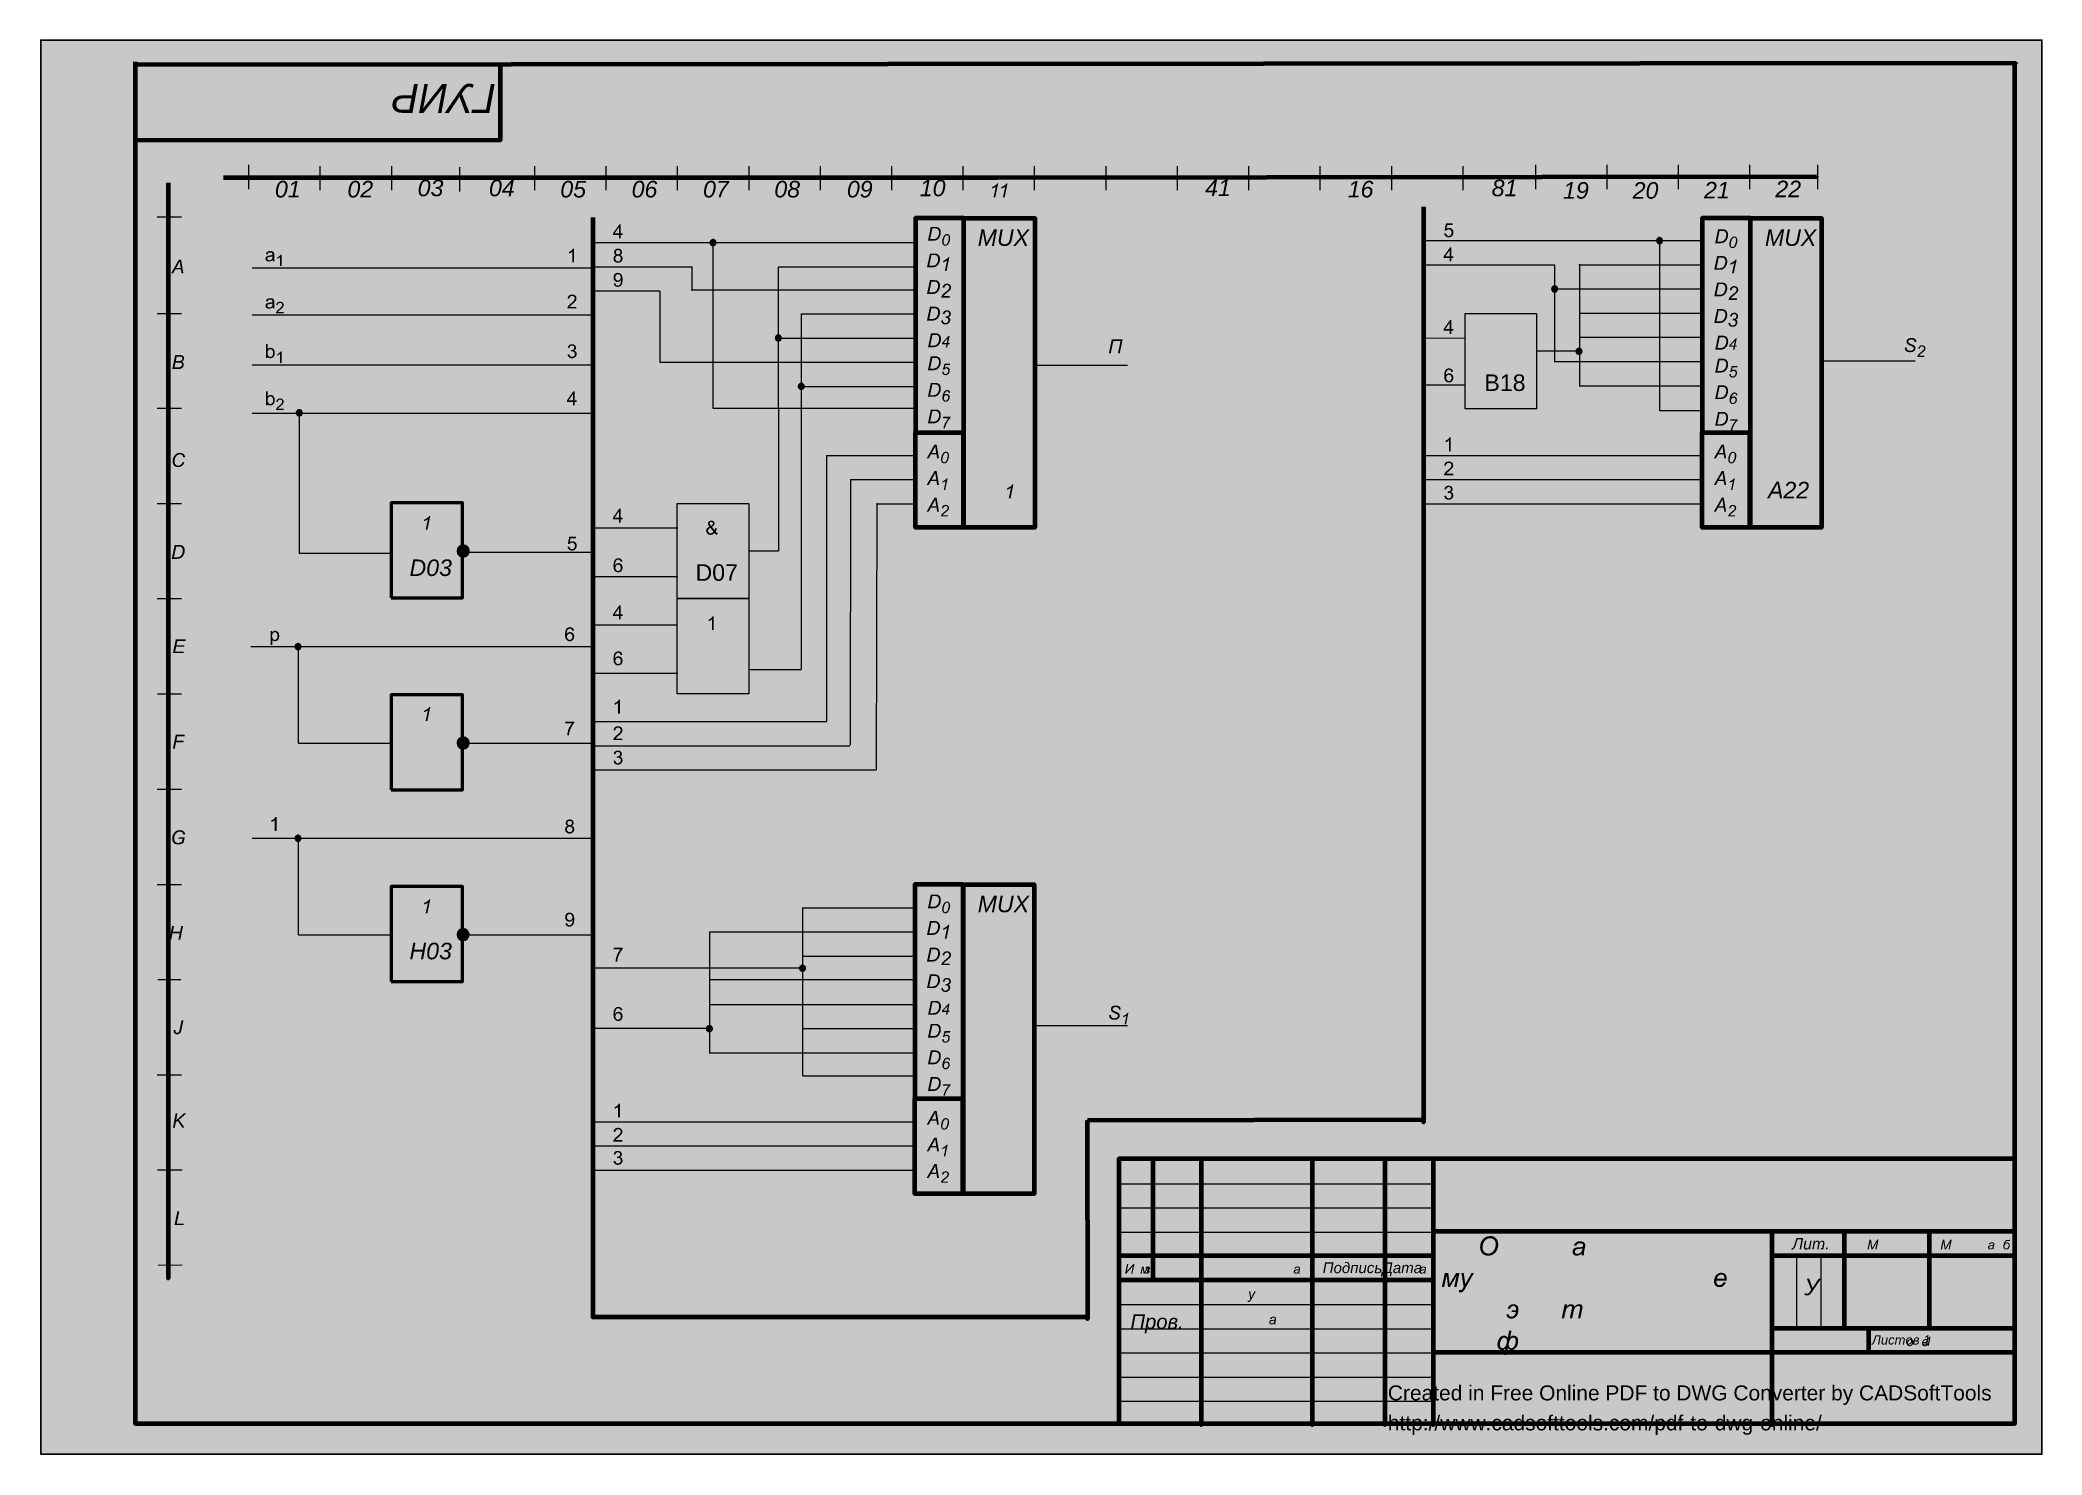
# Model space of a CAD drawing. Header units: millimetres. Extents: x 0 to 418, y 2 to 297.
import ezdxf
from ezdxf.xclip import XClip

# ---------------------------------------------------------------- set-up
doc = ezdxf.new("R2010")
doc.units = ezdxf.units.MM
doc.header["$MEASUREMENT"] = 0
doc.layers.get('0').update_dxf_attribs({"linetype": 'CONTINUOUS'})
doc.layers.add('23ED420', color=7, linetype='CONTINUOUS')
doc.styles.add('23ED4C0', font='Arial.ttf')
doc.styles.add('Arial$001', font='arial.ttf', dxfattribs={"height": 3.45426})
doc.styles.add('Arial$201', font='ariali.ttf', dxfattribs={"oblique": 15, "height": 6.044954})

msp = doc.modelspace()

# ---------------------------------------------------------------- texts
at = {"color": 0, "true_color": 0x000007, "style": 'Arial$201'}
msp.add_text('ГУИР', height=6.045, rotation=180, dxfattribs=at).set_placement((95.04, 287.85))
at = {"color": 0, "true_color": 0x000007}
for s, height, style, p in [('01', 3.454, 'Arial$201', (48.91, 264.15)), ('02', 3.454, 'Arial$201', (64.05, 264.15)), ('03', 3.454, 'Arial$201', (78.71, 264.4)), ('04', 3.454, 'Arial$201', (93.6, 264.4)), ('05', 3.454, 'Arial$201', (108.49, 264.15)), ('06', 3.454, 'Arial$201', (123.39, 264.15)), ('07', 3.454, 'Arial$201', (138.29, 264.15)), ('08', 3.454, 'Arial$201', (153.18, 264.15)), ('09', 3.454, 'Arial$201', (168.33, 264.15)), ('10', 3.454, 'Arial$201', (183.54, 264.4)), ('41', 3.454, 'Arial$201', (243.12, 264.45)), ('16', 3.454, 'Arial$201', (272.9, 264.15)), ('81', 3.454, 'Arial$201', (302.95, 264.4)), ('22', 3.454, 'Arial$201', (362.17, 264.2)), ('19', 3.454, 'Arial$201', (317.85, 263.89)), ('20', 3.454, 'Arial$201', (332.38, 263.89)), ('21', 3.454, 'Arial$201', (347.28, 263.94)), ('MUX', 3.454, 'Arial$201', (195.64, 254.04)), ('MUX', 3.454, 'Arial$201', (360, 254.04)), ('B18', 3.454, 'Arial$001', (301.43, 223.75)), ('A22', 3.454, 'Arial$201', (360.64, 201.33)), ('D03', 3.454, 'Arial$201', (77.01, 185.12)), ('D07', 3.454, 'Arial$001', (136.72, 184.12)), ('MUX', 3.454, 'Arial$201', (195.64, 114.93)), ('H03', 3.454, 'Arial$201', (77, 105.1)), ('K', 2.95, 'Arial$201', (27.5, 69.97)), ('Лит.', 2.375, 'Arial$201', (365.69, 44.52)), ('ПодписьДата', 2.2444, 'Arial$201', (267.66, 39.58)), ('У', 3.44, 'Arial$201', (368.23, 34.96)), ('Пров.', 3.022, 'Arial$201', (227.52, 27.94)), ('Листов 1', 1.948, 'Arial$201', (382.33, 24.68))]:
    msp.add_text(s, height=height, dxfattribs=dict(at, style=style)).set_placement(p)

# ---------------------------------------------------------------- blocks, each defined once
blk = doc.blocks.new('MF239C630')
at = {"true_color": 0x000007}
h = blk.add_hatch(color=0, dxfattribs=at)
h.paths.add_polyline_path([(77.9, 287.78), (77.75, 287.08), (77.04, 287.08), (77.19, 287.78)])
h.paths.add_polyline_path([(72.18, 287.78), (71.9, 286.5), (73.97, 286.5), (73.84, 285.88), (70.99, 282.74), (70.48, 282.74), (71.16, 285.94), (70.45, 285.94), (70.57, 286.5), (71.27, 286.5), (71.55, 287.78), (72.18, 287.78), (71.55, 287.78)])
h.paths.add_polyline_path([(71.78, 285.94), (71.34, 283.84), (73.23, 285.94), (71.78, 285.94), (73.23, 285.94)])
edge = h.paths.add_edge_path()
edge.add_spline(control_points=[(65.73, 286.12), (65.73, 285.7), (65.66, 285.27), (65.53, 284.82), (65.53, 284.82), (65.42, 284.38), (65.27, 284.03), (65.12, 283.77), (65.12, 283.77), (64.96, 283.49), (64.79, 283.29), (64.63, 283.15), (64.63, 283.15), (64.46, 283), (64.3, 282.88), (64.14, 282.82), (64.14, 282.82), (63.97, 282.74), (63.79, 282.7), (63.59, 282.7), (63.59, 282.7), (63.2, 282.7), (62.89, 282.85), (62.62, 283.15), (62.62, 283.15), (62.36, 283.43), (62.23, 283.84), (62.23, 284.38), (62.23, 284.38), (62.23, 284.94), (62.33, 285.5), (62.51, 286.04), (62.51, 286.04), (62.72, 286.7), (63.02, 287.18), (63.4, 287.5), (63.4, 287.5), (63.67, 287.75), (64, 287.88), (64.38, 287.88), (64.38, 287.88), (64.76, 287.88), (65.07, 287.72), (65.34, 287.42), (65.34, 287.42), (65.6, 287.13), (65.73, 286.7), (65.73, 286.12)], knot_values=[0, 0, 0, 0, 0.020833, 0.020833, 0.020833, 0.020833, 0.041667, 0.041667, 0.041667, 0.041667, 0.0625, 0.0625, 0.0625, 0.0625, 0.083333, 0.083333, 0.083333, 0.083333, 0.104167, 0.104167, 0.104167, 0.104167, 0.125, 0.125, 0.125, 0.125, 0.145833, 0.145833, 0.145833, 0.145833, 0.166667, 0.166667, 0.166667, 0.166667, 0.1875, 0.1875, 0.1875, 0.1875, 0.208333, 0.208333, 0.208333, 0.208333, 0.229167, 0.229167, 0.229167, 0.229167, 1, 1, 1, 1], degree=3, periodic=0)
edge = h.paths.add_edge_path()
edge.add_spline(control_points=[(65.12, 286.29), (65.12, 286.6), (65.07, 286.85), (64.97, 287.01), (64.97, 287.01), (64.83, 287.26), (64.63, 287.37), (64.35, 287.37), (64.35, 287.37), (64.1, 287.37), (63.89, 287.27), (63.69, 287.04), (63.69, 287.04), (63.4, 286.75), (63.18, 286.29), (63.05, 285.7), (63.05, 285.7), (62.9, 285.1), (62.84, 284.61), (62.84, 284.23), (62.84, 284.23), (62.84, 283.87), (62.9, 283.61), (63.03, 283.44), (63.03, 283.44), (63.18, 283.29), (63.36, 283.21), (63.59, 283.21), (63.59, 283.21), (63.76, 283.21), (63.9, 283.25), (64.05, 283.34), (64.05, 283.34), (64.2, 283.43), (64.33, 283.57), (64.46, 283.77), (64.46, 283.77), (64.64, 284.07), (64.81, 284.51), (64.96, 285.09), (64.96, 285.09), (65.07, 285.58), (65.12, 285.99), (65.12, 286.29)], knot_values=[0, 0, 0, 0, 0.022727, 0.022727, 0.022727, 0.022727, 0.045455, 0.045455, 0.045455, 0.045455, 0.068182, 0.068182, 0.068182, 0.068182, 0.090909, 0.090909, 0.090909, 0.090909, 0.113636, 0.113636, 0.113636, 0.113636, 0.136364, 0.136364, 0.136364, 0.136364, 0.159091, 0.159091, 0.159091, 0.159091, 0.181818, 0.181818, 0.181818, 0.181818, 0.204545, 0.204545, 0.204545, 0.204545, 0.227273, 0.227273, 0.227273, 0.227273, 1, 1, 1, 1], degree=3, periodic=0)
edge = h.paths.add_edge_path()
edge.add_spline(control_points=[(57.67, 286.12), (57.67, 285.7), (57.62, 285.27), (57.49, 284.82), (57.49, 284.82), (57.36, 284.38), (57.21, 284.03), (57.06, 283.77), (57.06, 283.77), (56.9, 283.49), (56.75, 283.29), (56.57, 283.15), (56.57, 283.15), (56.41, 283), (56.24, 282.88), (56.08, 282.82), (56.08, 282.82), (55.91, 282.74), (55.73, 282.7), (55.53, 282.7), (55.53, 282.7), (55.16, 282.7), (54.83, 282.85), (54.56, 283.15), (54.56, 283.15), (54.32, 283.43), (54.19, 283.84), (54.19, 284.38), (54.19, 284.38), (54.19, 284.94), (54.27, 285.5), (54.45, 286.04), (54.45, 286.04), (54.66, 286.7), (54.96, 287.18), (55.34, 287.5), (55.34, 287.5), (55.63, 287.75), (55.96, 287.88), (56.32, 287.88), (56.32, 287.88), (56.7, 287.88), (57.03, 287.72), (57.29, 287.42), (57.29, 287.42), (57.56, 287.13), (57.67, 286.7), (57.67, 286.12)], knot_values=[0, 0, 0, 0, 0.020833, 0.020833, 0.020833, 0.020833, 0.041667, 0.041667, 0.041667, 0.041667, 0.0625, 0.0625, 0.0625, 0.0625, 0.083333, 0.083333, 0.083333, 0.083333, 0.104167, 0.104167, 0.104167, 0.104167, 0.125, 0.125, 0.125, 0.125, 0.145833, 0.145833, 0.145833, 0.145833, 0.166667, 0.166667, 0.166667, 0.166667, 0.1875, 0.1875, 0.1875, 0.1875, 0.208333, 0.208333, 0.208333, 0.208333, 0.229167, 0.229167, 0.229167, 0.229167, 1, 1, 1, 1], degree=3, periodic=0)
edge = h.paths.add_edge_path()
edge.add_spline(control_points=[(57.08, 286.29), (57.08, 286.6), (57.03, 286.85), (56.92, 287.01), (56.92, 287.01), (56.78, 287.26), (56.57, 287.37), (56.29, 287.37), (56.29, 287.37), (56.06, 287.37), (55.83, 287.27), (55.63, 287.04), (55.63, 287.04), (55.35, 286.75), (55.14, 286.29), (54.99, 285.7), (54.99, 285.7), (54.84, 285.1), (54.78, 284.61), (54.78, 284.23), (54.78, 284.23), (54.78, 283.87), (54.84, 283.61), (54.99, 283.44), (54.99, 283.44), (55.12, 283.29), (55.3, 283.21), (55.53, 283.21), (55.53, 283.21), (55.7, 283.21), (55.86, 283.25), (55.99, 283.34), (55.99, 283.34), (56.14, 283.43), (56.27, 283.57), (56.41, 283.77), (56.41, 283.77), (56.6, 284.07), (56.77, 284.51), (56.9, 285.09), (56.9, 285.09), (57.01, 285.58), (57.08, 285.99), (57.08, 286.29)], knot_values=[0, 0, 0, 0, 0.022727, 0.022727, 0.022727, 0.022727, 0.045455, 0.045455, 0.045455, 0.045455, 0.068182, 0.068182, 0.068182, 0.068182, 0.090909, 0.090909, 0.090909, 0.090909, 0.113636, 0.113636, 0.113636, 0.113636, 0.136364, 0.136364, 0.136364, 0.136364, 0.159091, 0.159091, 0.159091, 0.159091, 0.181818, 0.181818, 0.181818, 0.181818, 0.204545, 0.204545, 0.204545, 0.204545, 0.227273, 0.227273, 0.227273, 0.227273, 1, 1, 1, 1], degree=3, periodic=0)
h.paths.add_polyline_path([(49.71, 287.78), (49.71, 287.78), (49.7, 287.75), (49.7, 287.71), (49.69, 287.68), (49.68, 287.64), (49.67, 287.61), (49.66, 287.57), (49.65, 287.54), (49.64, 287.5), (49.63, 287.47), (49.62, 287.44), (49.61, 287.41), (49.6, 287.38), (49.59, 287.34), (49.58, 287.31), (49.57, 287.28), (49.55, 287.25), (49.54, 287.22), (49.53, 287.19), (49.52, 287.17), (49.5, 287.14), (49.49, 287.11), (49.48, 287.08), (49.46, 287.05), (49.45, 287.03), (49.45, 287.03), (49.44, 287), (49.42, 286.98), (49.41, 286.95), (49.39, 286.93), (49.37, 286.9), (49.36, 286.88), (49.34, 286.86), (49.32, 286.83), (49.31, 286.81), (49.29, 286.78), (49.27, 286.76), (49.25, 286.73), (49.23, 286.71), (49.21, 286.69), (49.19, 286.66), (49.17, 286.64), (49.15, 286.61), (49.13, 286.59), (49.11, 286.57), (49.08, 286.54), (49.06, 286.52), (49.04, 286.5), (49.01, 286.48), (48.99, 286.45), (48.97, 286.43), (48.94, 286.4), (48.91, 286.38), (48.88, 286.35), (48.85, 286.32), (48.82, 286.29), (48.78, 286.26), (48.75, 286.23), (48.71, 286.19), (48.67, 286.16), (48.63, 286.12), (48.58, 286.08), (48.54, 286.05), (48.49, 286), (48.44, 285.96), (48.39, 285.92), (48.33, 285.88), (48.28, 285.83), (48.22, 285.78), (48.16, 285.74), (48.1, 285.69), (48.04, 285.64), (47.97, 285.58), (47.9, 285.53), (47.86, 285.5), (47.82, 285.47), (47.79, 285.44), (47.75, 285.41), (47.71, 285.38), (47.68, 285.35), (47.64, 285.32), (47.61, 285.29), (47.58, 285.27), (47.55, 285.24), (47.52, 285.22), (47.49, 285.19), (47.46, 285.17), (47.43, 285.15), (47.41, 285.13), (47.38, 285.11), (47.36, 285.08), (47.34, 285.06), (47.32, 285.04), (47.3, 285.03), (47.28, 285.01), (47.26, 284.99), (47.24, 284.97), (47.23, 284.96), (47.21, 284.93), (47.19, 284.91), (47.17, 284.89), (47.15, 284.87), (47.13, 284.84), (47.11, 284.82), (47.09, 284.8), (47.08, 284.78), (47.06, 284.75), (47.04, 284.73), (47.03, 284.71), (47.01, 284.69), (46.99, 284.66), (46.98, 284.64), (46.96, 284.62), (46.95, 284.6), (46.94, 284.58), (46.92, 284.56), (46.91, 284.53), (46.9, 284.51), (46.88, 284.49), (46.87, 284.47), (46.86, 284.45), (46.85, 284.43), (46.85, 284.42), (46.84, 284.4), (46.83, 284.39), (46.83, 284.37), (46.82, 284.36), (46.82, 284.34), (46.81, 284.33), (46.81, 284.31), (46.8, 284.29), (46.8, 284.28), (46.8, 284.26), (46.79, 284.25), (46.79, 284.23), (46.79, 284.21), (46.78, 284.2), (46.78, 284.18), (46.78, 284.17), (46.78, 284.15), (46.77, 284.13), (46.77, 284.12), (46.77, 284.1), (46.77, 284.08), (46.77, 284.07), (46.77, 284.05), (46.77, 284.02), (46.77, 283.99), (46.77, 283.96), (46.78, 283.93), (46.78, 283.9), (46.78, 283.88), (46.79, 283.85), (46.8, 283.82), (46.8, 283.79), (46.81, 283.77), (46.82, 283.74), (46.83, 283.72), (46.84, 283.69), (46.85, 283.67), (46.87, 283.65), (46.88, 283.62), (46.89, 283.6), (46.91, 283.58), (46.92, 283.56), (46.94, 283.54), (46.96, 283.52), (46.98, 283.5), (47, 283.48), (47.02, 283.46), (47.04, 283.44), (47.06, 283.42), (47.08, 283.4), (47.11, 283.38), (47.13, 283.37), (47.15, 283.35), (47.18, 283.34), (47.2, 283.32), (47.23, 283.31), (47.25, 283.3), (47.28, 283.29), (47.3, 283.27), (47.33, 283.26), (47.35, 283.26), (47.38, 283.25), (47.4, 283.24), (47.43, 283.23), (47.46, 283.23), (47.48, 283.22), (47.51, 283.22), (47.54, 283.22), (47.57, 283.21), (47.6, 283.21), (47.62, 283.21), (47.66, 283.21), (47.69, 283.21), (47.71, 283.22), (47.74, 283.22), (47.77, 283.22), (47.8, 283.23), (47.83, 283.23), (47.86, 283.24), (47.88, 283.25), (47.91, 283.26), (47.94, 283.26), (47.96, 283.27), (47.99, 283.29), (48.01, 283.3), (48.04, 283.31), (48.06, 283.32), (48.09, 283.34), (48.11, 283.35), (48.13, 283.37), (48.16, 283.38), (48.18, 283.4), (48.2, 283.42), (48.23, 283.44), (48.25, 283.46), (48.27, 283.48), (48.29, 283.5), (48.31, 283.53), (48.34, 283.55), (48.36, 283.58), (48.38, 283.6), (48.39, 283.63), (48.41, 283.66), (48.43, 283.69), (48.45, 283.72), (48.47, 283.75), (48.48, 283.78), (48.5, 283.81), (48.51, 283.85), (48.53, 283.88), (48.54, 283.92), (48.55, 283.96), (48.57, 284), (48.58, 284.04), (48.59, 284.08), (48.6, 284.12), (48.61, 284.16), (48.62, 284.2), (48.63, 284.25), (49.24, 284.15), (49.24, 284.15), (49.23, 284.1), (49.22, 284.04), (49.21, 283.99), (49.2, 283.94), (49.19, 283.89), (49.17, 283.84), (49.16, 283.79), (49.14, 283.74), (49.13, 283.69), (49.11, 283.65), (49.09, 283.6), (49.07, 283.56), (49.05, 283.51), (49.02, 283.47), (49, 283.43), (48.97, 283.39), (48.94, 283.35), (48.92, 283.31), (48.89, 283.27), (48.86, 283.24), (48.83, 283.2), (48.79, 283.17), (48.76, 283.13), (48.73, 283.1), (48.69, 283.07), (48.65, 283.03), (48.61, 283.01), (48.57, 282.98), (48.53, 282.95), (48.49, 282.92), (48.45, 282.9), (48.41, 282.88), (48.37, 282.86), (48.32, 282.84), (48.28, 282.82), (48.23, 282.8), (48.19, 282.79), (48.14, 282.77), (48.09, 282.76), (48.05, 282.75), (48, 282.74), (47.95, 282.73), (47.9, 282.72), (47.85, 282.71), (47.8, 282.71), (47.75, 282.71), (47.69, 282.7), (47.64, 282.7), (47.6, 282.7), (47.57, 282.7), (47.53, 282.71), (47.5, 282.71), (47.46, 282.71), (47.43, 282.72), (47.39, 282.72), (47.36, 282.72), (47.33, 282.73), (47.29, 282.74), (47.26, 282.74), (47.23, 282.75), (47.2, 282.76), (47.16, 282.77), (47.13, 282.78), (47.1, 282.79), (47.07, 282.8), (47.04, 282.81), (47.01, 282.82), (46.98, 282.83), (46.94, 282.84), (46.91, 282.86), (46.88, 282.87), (46.85, 282.88), (46.85, 282.88), (46.82, 282.9), (46.8, 282.92), (46.77, 282.93), (46.74, 282.95), (46.72, 282.97), (46.69, 282.99), (46.67, 283.01), (46.64, 283.03), (46.62, 283.05), (46.6, 283.07), (46.57, 283.09), (46.55, 283.11), (46.53, 283.13), (46.51, 283.15), (46.49, 283.17), (46.47, 283.2), (46.45, 283.22), (46.43, 283.24), (46.41, 283.27), (46.39, 283.29), (46.38, 283.32), (46.36, 283.34), (46.34, 283.37), (46.33, 283.39), (46.31, 283.42), (46.3, 283.45), (46.29, 283.47), (46.27, 283.5), (46.26, 283.53), (46.25, 283.56), (46.24, 283.58), (46.23, 283.61), (46.22, 283.64), (46.21, 283.67), (46.21, 283.7), (46.2, 283.72), (46.19, 283.75), (46.19, 283.78), (46.18, 283.81), (46.18, 283.84), (46.17, 283.87), (46.17, 283.9), (46.17, 283.92), (46.17, 283.95), (46.16, 283.98), (46.16, 284.01), (46.16, 284.04), (46.16, 284.07), (46.16, 284.11), (46.16, 284.15), (46.17, 284.19), (46.17, 284.23), (46.18, 284.27), (46.18, 284.31), (46.19, 284.36), (46.2, 284.4), (46.21, 284.44), (46.22, 284.48), (46.23, 284.52), (46.25, 284.56), (46.26, 284.6), (46.28, 284.64), (46.3, 284.68), (46.32, 284.72), (46.34, 284.76), (46.36, 284.8), (46.39, 284.84), (46.41, 284.88), (46.44, 284.92), (46.46, 284.96), (46.49, 285), (46.52, 285.04), (46.52, 285.04), (46.54, 285.06), (46.56, 285.09), (46.59, 285.12), (46.61, 285.15), (46.65, 285.18), (46.68, 285.21), (46.72, 285.25), (46.76, 285.28), (46.8, 285.32), (46.85, 285.37), (46.9, 285.41), (46.95, 285.46), (47, 285.51), (47.06, 285.56), (47.12, 285.61), (47.19, 285.66), (47.25, 285.72), (47.33, 285.78), (47.4, 285.84), (47.47, 285.9), (47.55, 285.97), (47.63, 286.03), (47.72, 286.1), (47.81, 286.17), (47.81, 286.17), (47.84, 286.2), (47.88, 286.23), (47.92, 286.26), (47.95, 286.29), (47.99, 286.32), (48.02, 286.35), (48.06, 286.38), (48.09, 286.4), (48.12, 286.43), (48.15, 286.46), (48.18, 286.48), (48.21, 286.51), (48.24, 286.53), (48.27, 286.56), (48.29, 286.58), (48.32, 286.61), (48.35, 286.63), (48.37, 286.65), (48.39, 286.67), (48.42, 286.7), (48.44, 286.72), (48.46, 286.74), (48.48, 286.76), (48.5, 286.78), (48.5, 286.78), (48.51, 286.8), (48.53, 286.82), (48.55, 286.84), (48.57, 286.86), (48.58, 286.87), (48.6, 286.89), (48.62, 286.91), (48.63, 286.93), (48.65, 286.95), (48.66, 286.97), (48.68, 286.98), (48.69, 287), (48.71, 287.02), (48.72, 287.04), (48.73, 287.05), (48.75, 287.07), (48.76, 287.09), (48.77, 287.11), (48.79, 287.12), (48.8, 287.14), (48.81, 287.16), (48.82, 287.18), (48.83, 287.19), (48.84, 287.21), (48.84, 287.21), (46.57, 287.21), (46.7, 287.78)])
h.paths.add_polyline_path([(49.71, 287.78), (46.7, 287.78)])
edge = h.paths.add_edge_path()
edge.add_spline(control_points=[(41.57, 286.12), (41.57, 285.7), (41.51, 285.27), (41.39, 284.82), (41.39, 284.82), (41.26, 284.38), (41.11, 284.03), (40.96, 283.77), (40.96, 283.77), (40.8, 283.49), (40.64, 283.29), (40.47, 283.15), (40.47, 283.15), (40.31, 283), (40.14, 282.88), (39.98, 282.82), (39.98, 282.82), (39.81, 282.74), (39.63, 282.7), (39.43, 282.7), (39.43, 282.7), (39.06, 282.7), (38.73, 282.85), (38.46, 283.15), (38.46, 283.15), (38.2, 283.43), (38.09, 283.84), (38.09, 284.38), (38.09, 284.38), (38.09, 284.94), (38.17, 285.5), (38.35, 286.04), (38.35, 286.04), (38.56, 286.7), (38.86, 287.18), (39.24, 287.5), (39.24, 287.5), (39.52, 287.75), (39.85, 287.88), (40.22, 287.88), (40.22, 287.88), (40.6, 287.88), (40.93, 287.72), (41.18, 287.42), (41.18, 287.42), (41.44, 287.13), (41.57, 286.7), (41.57, 286.12)], knot_values=[0, 0, 0, 0, 0.020833, 0.020833, 0.020833, 0.020833, 0.041667, 0.041667, 0.041667, 0.041667, 0.0625, 0.0625, 0.0625, 0.0625, 0.083333, 0.083333, 0.083333, 0.083333, 0.104167, 0.104167, 0.104167, 0.104167, 0.125, 0.125, 0.125, 0.125, 0.145833, 0.145833, 0.145833, 0.145833, 0.166667, 0.166667, 0.166667, 0.166667, 0.1875, 0.1875, 0.1875, 0.1875, 0.208333, 0.208333, 0.208333, 0.208333, 0.229167, 0.229167, 0.229167, 0.229167, 1, 1, 1, 1], degree=3, periodic=0)
edge = h.paths.add_edge_path()
edge.add_spline(control_points=[(40.98, 286.29), (40.98, 286.6), (40.91, 286.85), (40.82, 287.01), (40.82, 287.01), (40.68, 287.26), (40.47, 287.37), (40.19, 287.37), (40.19, 287.37), (39.94, 287.37), (39.73, 287.27), (39.53, 287.04), (39.53, 287.04), (39.25, 286.75), (39.04, 286.29), (38.89, 285.7), (38.89, 285.7), (38.74, 285.1), (38.68, 284.61), (38.68, 284.23), (38.68, 284.23), (38.68, 283.87), (38.74, 283.61), (38.88, 283.44), (38.88, 283.44), (39.02, 283.29), (39.2, 283.21), (39.43, 283.21), (39.43, 283.21), (39.6, 283.21), (39.75, 283.25), (39.9, 283.34), (39.9, 283.34), (40.04, 283.43), (40.17, 283.57), (40.31, 283.77), (40.31, 283.77), (40.5, 284.07), (40.65, 284.51), (40.8, 285.09), (40.8, 285.09), (40.91, 285.58), (40.98, 285.99), (40.98, 286.29)], knot_values=[0, 0, 0, 0, 0.022727, 0.022727, 0.022727, 0.022727, 0.045455, 0.045455, 0.045455, 0.045455, 0.068182, 0.068182, 0.068182, 0.068182, 0.090909, 0.090909, 0.090909, 0.090909, 0.113636, 0.113636, 0.113636, 0.113636, 0.136364, 0.136364, 0.136364, 0.136364, 0.159091, 0.159091, 0.159091, 0.159091, 0.181818, 0.181818, 0.181818, 0.181818, 0.204545, 0.204545, 0.204545, 0.204545, 0.227273, 0.227273, 0.227273, 0.227273, 1, 1, 1, 1], degree=3, periodic=0)
h.paths.add_polyline_path([(32.33, 287.78), (31.52, 283.97), (31.52, 283.97), (31.57, 284), (31.61, 284.03), (31.66, 284.07), (31.71, 284.1), (31.76, 284.13), (31.81, 284.16), (31.86, 284.19), (31.91, 284.22), (31.97, 284.25), (32.03, 284.28), (32.08, 284.31), (32.14, 284.34), (32.2, 284.36), (32.27, 284.39), (32.33, 284.42), (32.4, 284.44), (32.46, 284.47), (32.53, 284.49), (32.6, 284.52), (32.67, 284.54), (32.74, 284.56), (32.82, 284.58), (32.89, 284.61), (32.97, 284.63), (32.97, 284.63), (32.86, 284.05), (32.86, 284.05), (32.82, 284.04), (32.78, 284.02), (32.74, 284.01), (32.7, 283.99), (32.66, 283.97), (32.63, 283.96), (32.59, 283.94), (32.55, 283.92), (32.51, 283.9), (32.47, 283.88), (32.43, 283.86), (32.4, 283.84), (32.36, 283.82), (32.32, 283.8), (32.28, 283.78), (32.24, 283.76), (32.21, 283.74), (32.17, 283.72), (32.13, 283.69), (32.09, 283.67), (32.05, 283.65), (32.01, 283.62), (31.97, 283.6), (31.94, 283.57), (31.94, 283.57), (31.9, 283.55), (31.86, 283.52), (31.83, 283.5), (31.79, 283.47), (31.76, 283.45), (31.73, 283.42), (31.69, 283.4), (31.66, 283.38), (31.63, 283.35), (31.6, 283.33), (31.57, 283.31), (31.54, 283.29), (31.52, 283.27), (31.49, 283.24), (31.46, 283.22), (31.44, 283.2), (31.41, 283.18), (31.39, 283.16), (31.36, 283.14), (31.34, 283.12), (31.32, 283.1), (31.3, 283.09), (31.28, 283.07), (31.26, 283.05), (31.25, 283.04), (31.24, 283.02), (31.23, 283.01), (31.21, 283), (31.2, 282.98), (31.19, 282.97), (31.18, 282.96), (31.17, 282.94), (31.16, 282.93), (31.15, 282.92), (31.13, 282.9), (31.12, 282.89), (31.11, 282.87), (31.1, 282.86), (31.09, 282.84), (31.08, 282.83), (31.07, 282.81), (31.06, 282.8), (31.05, 282.78), (31.04, 282.77), (31.03, 282.75), (31.02, 282.74), (31.01, 282.72), (31, 282.7), (30.64, 282.7), (31.69, 287.78), (32.33, 287.78), (31.69, 287.78)])
h.paths.add_polyline_path([(25.57, 287.78), (25.42, 287.08), (24.72, 287.08), (24.86, 287.78), (25.57, 287.78), (24.86, 287.78)])
edge = h.paths.add_edge_path()
edge.add_line((21.56, 286.47), (20.95, 286.39))
edge.add_spline(control_points=[(20.95, 286.39), (20.92, 286.75), (20.8, 287), (20.65, 287.14), (20.65, 287.14), (20.49, 287.31), (20.29, 287.37), (20.03, 287.37), (20.03, 287.37), (19.72, 287.37), (19.45, 287.27), (19.24, 287.04), (19.24, 287.04), (19.01, 286.83), (18.9, 286.57), (18.9, 286.29), (18.9, 286.29), (18.9, 286.04), (18.98, 285.83), (19.14, 285.68), (19.14, 285.68), (19.32, 285.52), (19.54, 285.43), (19.83, 285.43), (19.83, 285.43), (19.87, 285.43), (19.93, 285.43), (20.03, 285.45)], knot_values=[0, 0, 0, 0, 0.035714, 0.035714, 0.035714, 0.035714, 0.071429, 0.071429, 0.071429, 0.071429, 0.107143, 0.107143, 0.107143, 0.107143, 0.142857, 0.142857, 0.142857, 0.142857, 0.178571, 0.178571, 0.178571, 0.178571, 0.214286, 0.214286, 0.214286, 0.214286, 1, 1, 1, 1], degree=3, periodic=0)
edge.add_line((20.03, 285.45), (19.91, 284.92))
edge.add_spline(control_points=[(19.91, 284.92), (19.87, 284.92), (19.8, 284.94), (19.75, 284.94), (19.75, 284.94), (19.39, 284.94), (19.11, 284.84), (18.93, 284.68), (18.93, 284.68), (18.73, 284.5), (18.63, 284.28), (18.63, 284.03), (18.63, 284.03), (18.63, 283.8), (18.71, 283.61), (18.88, 283.44), (18.88, 283.44), (19.03, 283.29), (19.22, 283.21), (19.45, 283.21), (19.45, 283.21), (19.67, 283.21), (19.87, 283.29), (20.05, 283.46), (20.05, 283.46), (20.23, 283.61), (20.34, 283.84), (20.39, 284.13)], knot_values=[0, 0, 0, 0, 0.035714, 0.035714, 0.035714, 0.035714, 0.071429, 0.071429, 0.071429, 0.071429, 0.107143, 0.107143, 0.107143, 0.107143, 0.142857, 0.142857, 0.142857, 0.142857, 0.178571, 0.178571, 0.178571, 0.178571, 0.214286, 0.214286, 0.214286, 0.214286, 1, 1, 1, 1], degree=3, periodic=0)
edge.add_line((20.39, 284.13), (21.02, 284.02))
edge.add_spline(control_points=[(21.02, 284.02), (20.9, 283.61), (20.72, 283.28), (20.42, 283.05), (20.42, 283.05), (20.14, 282.82), (19.8, 282.7), (19.4, 282.7), (19.4, 282.7), (18.99, 282.7), (18.65, 282.83), (18.4, 283.08), (18.4, 283.08), (18.14, 283.33), (18.01, 283.64), (18.01, 284), (18.01, 284), (18.01, 284.28), (18.09, 284.51), (18.22, 284.71), (18.22, 284.71), (18.37, 284.91), (18.57, 285.07), (18.85, 285.2), (18.85, 285.2), (18.65, 285.32), (18.5, 285.47), (18.4, 285.63), (18.4, 285.63), (18.3, 285.79), (18.25, 285.99), (18.25, 286.21), (18.25, 286.21), (18.25, 286.65), (18.43, 287.04), (18.76, 287.37), (18.76, 287.37), (19.11, 287.7), (19.52, 287.88), (19.98, 287.88), (19.98, 287.88), (20.44, 287.88), (20.82, 287.75), (21.1, 287.49), (21.1, 287.49), (21.38, 287.24), (21.53, 286.9), (21.56, 286.47)], knot_values=[0, 0, 0, 0, 0.020833, 0.020833, 0.020833, 0.020833, 0.041667, 0.041667, 0.041667, 0.041667, 0.0625, 0.0625, 0.0625, 0.0625, 0.083333, 0.083333, 0.083333, 0.083333, 0.104167, 0.104167, 0.104167, 0.104167, 0.125, 0.125, 0.125, 0.125, 0.145833, 0.145833, 0.145833, 0.145833, 0.166667, 0.166667, 0.166667, 0.166667, 0.1875, 0.1875, 0.1875, 0.1875, 0.208333, 0.208333, 0.208333, 0.208333, 0.229167, 0.229167, 0.229167, 0.229167, 1, 1, 1, 1], degree=3, periodic=0)
h.paths.add_polyline_path([(12.2, 287.78), (11.4, 283.97), (11.4, 283.97), (11.44, 284), (11.49, 284.03), (11.53, 284.07), (11.58, 284.1), (11.63, 284.13), (11.68, 284.16), (11.74, 284.19), (11.79, 284.22), (11.85, 284.25), (11.9, 284.28), (11.96, 284.31), (12.02, 284.34), (12.09, 284.36), (12.15, 284.39), (12.21, 284.42), (12.28, 284.44), (12.35, 284.47), (12.42, 284.49), (12.49, 284.52), (12.56, 284.54), (12.63, 284.56), (12.71, 284.58), (12.78, 284.61), (12.86, 284.63), (12.86, 284.63), (12.74, 284.05), (12.74, 284.05), (12.71, 284.04), (12.67, 284.02), (12.63, 284.01), (12.59, 283.99), (12.55, 283.97), (12.51, 283.96), (12.47, 283.94), (12.43, 283.92), (12.39, 283.9), (12.36, 283.88), (12.32, 283.86), (12.28, 283.84), (12.24, 283.82), (12.2, 283.8), (12.16, 283.78), (12.12, 283.76), (12.09, 283.74), (12.05, 283.72), (12.01, 283.69), (11.97, 283.67), (11.94, 283.65), (11.9, 283.62), (11.86, 283.6), (11.82, 283.57), (11.82, 283.57), (11.79, 283.55), (11.75, 283.52), (11.71, 283.5), (11.67, 283.47), (11.64, 283.45), (11.6, 283.42), (11.57, 283.4), (11.54, 283.38), (11.51, 283.35), (11.48, 283.33), (11.45, 283.31), (11.42, 283.29), (11.39, 283.27), (11.36, 283.24), (11.33, 283.22), (11.31, 283.2), (11.28, 283.18), (11.26, 283.16), (11.24, 283.14), (11.21, 283.12), (11.19, 283.1), (11.17, 283.09), (11.15, 283.07), (11.13, 283.05), (11.12, 283.04), (11.11, 283.02), (11.1, 283.01), (11.09, 283), (11.08, 282.98), (11.07, 282.97), (11.06, 282.96), (11.05, 282.94), (11.04, 282.93), (11.02, 282.92), (11.01, 282.9), (11, 282.89), (10.99, 282.87), (10.98, 282.86), (10.97, 282.84), (10.96, 282.83), (10.95, 282.81), (10.93, 282.8), (10.92, 282.78), (10.91, 282.77), (10.9, 282.75), (10.89, 282.74), (10.88, 282.72), (10.87, 282.7), (10.51, 282.7), (11.58, 287.78), (12.2, 287.78), (11.58, 287.78)])
h.paths.add_polyline_path([(3.73, 287.78), (3.47, 286.5), (5.53, 286.5), (5.39, 285.88), (2.57, 282.74), (2.06, 282.74), (2.73, 285.94), (2.01, 285.94), (2.12, 286.5), (2.84, 286.5), (3.11, 287.78), (3.73, 287.78), (3.11, 287.78)])
h.paths.add_polyline_path([(3.35, 285.94), (2.91, 283.84), (4.79, 285.94), (3.35, 285.94), (4.79, 285.94)])
edge = h.paths.add_edge_path()
edge.add_line((-0.26, 285.48), (-0.26, 284.87))
edge.add_line((-0.26, 284.87), (-0.26, 284.76))
edge.add_spline(control_points=[(-0.26, 284.76), (-0.26, 284.25), (-0.26, 283.85), (-0.26, 283.59), (-0.26, 283.59), (-0.26, 283.34), (-0.26, 283.21), (-0.26, 283.21), (-0.26, 283.21), (-0.26, 283.21), (-0.26, 283.56), (-0.26, 284.27)], knot_values=[0, 0, 0, 0, 0.083333, 0.083333, 0.083333, 0.083333, 0.166667, 0.166667, 0.166667, 0.166667, 1, 1, 1, 1], degree=3, periodic=0)
edge.add_line((-0.26, 284.27), (-0.26, 284.12))
edge.add_spline(control_points=[(-0.26, 284.12), (-0.26, 283.67), (-0.26, 283.31), (-0.26, 283.05), (-0.26, 283.05), (-0.26, 282.79), (-0.26, 282.64), (-0.26, 282.64), (-0.26, 282.64), (-0.26, 282.64), (-0.26, 282.83), (-0.26, 283.21), (-0.26, 283.21), (-0.26, 283.57), (-0.26, 284.12), (-0.26, 284.81), (-0.26, 284.81), (-0.26, 285.65), (-0.26, 286.39), (-0.26, 286.98), (-0.26, 286.98), (-0.26, 287.57), (-0.26, 287.88), (-0.26, 287.88), (-0.26, 287.88), (-0.26, 287.88), (-0.26, 287.7), (-0.26, 287.36), (-0.26, 287.36), (-0.26, 287.03), (-0.26, 286.63), (-0.26, 286.21)], knot_values=[0, 0, 0, 0, 0.03125, 0.03125, 0.03125, 0.03125, 0.0625, 0.0625, 0.0625, 0.0625, 0.09375, 0.09375, 0.09375, 0.09375, 0.125, 0.125, 0.125, 0.125, 0.15625, 0.15625, 0.15625, 0.15625, 0.1875, 0.1875, 0.1875, 0.1875, 0.21875, 0.21875, 0.21875, 0.21875, 1, 1, 1, 1], degree=3, periodic=0)
edge.add_line((-0.26, 286.21), (-0.26, 286.02))
edge.add_spline(control_points=[(-0.26, 286.02), (-0.26, 286.42), (-0.26, 286.75), (-0.26, 286.98), (-0.26, 286.98), (-0.26, 287.23), (-0.26, 287.34), (-0.26, 287.34), (-0.26, 287.34), (-0.26, 287.34), (-0.26, 287.18), (-0.26, 286.86), (-0.26, 286.86), (-0.26, 286.57), (-0.26, 286.09), (-0.26, 285.48)], knot_values=[0, 0, 0, 0, 0.0625, 0.0625, 0.0625, 0.0625, 0.125, 0.125, 0.125, 0.125, 0.1875, 0.1875, 0.1875, 0.1875, 1, 1, 1, 1], degree=3, periodic=0)
h.paths.add_polyline_path([(-0.26, 287.78), (-0.26, 287.78), (-0.26, 287.75), (-0.26, 287.71), (-0.26, 287.68), (-0.26, 287.64), (-0.26, 287.61), (-0.26, 287.57), (-0.26, 287.54), (-0.26, 287.5), (-0.26, 287.47), (-0.26, 287.44), (-0.26, 287.41), (-0.26, 287.38), (-0.26, 287.34), (-0.26, 287.31), (-0.26, 287.28), (-0.26, 287.25), (-0.26, 287.22), (-0.26, 287.19), (-0.26, 287.17), (-0.26, 287.14), (-0.26, 287.11), (-0.26, 287.08), (-0.26, 287.05), (-0.26, 287.03), (-0.26, 287.03), (-0.26, 287), (-0.26, 286.98), (-0.26, 286.95), (-0.26, 286.93), (-0.26, 286.9), (-0.26, 286.88), (-0.26, 286.86), (-0.26, 286.83), (-0.26, 286.81), (-0.26, 286.78), (-0.26, 286.76), (-0.26, 286.73), (-0.26, 286.71), (-0.26, 286.69), (-0.26, 286.66), (-0.26, 286.64), (-0.26, 286.61), (-0.26, 286.59), (-0.26, 286.57), (-0.26, 286.54), (-0.26, 286.52), (-0.26, 286.5), (-0.26, 286.48), (-0.26, 286.45), (-0.26, 286.43), (-0.26, 286.4), (-0.26, 286.38), (-0.26, 286.35), (-0.26, 286.32), (-0.26, 286.29), (-0.26, 286.26), (-0.26, 286.23), (-0.26, 286.19), (-0.26, 286.16), (-0.26, 286.12), (-0.26, 286.08), (-0.26, 286.05), (-0.26, 286), (-0.26, 285.96), (-0.26, 285.92), (-0.26, 285.88), (-0.26, 285.83), (-0.26, 285.78), (-0.26, 285.74), (-0.26, 285.69), (-0.26, 285.64), (-0.26, 285.58), (-0.26, 285.53), (-0.26, 285.5), (-0.26, 285.47), (-0.26, 285.44), (-0.26, 285.41), (-0.26, 285.38), (-0.26, 285.35), (-0.26, 285.32), (-0.26, 285.29), (-0.26, 285.27), (-0.26, 285.24), (-0.26, 285.22), (-0.26, 285.19), (-0.26, 285.17), (-0.26, 285.15), (-0.26, 285.13), (-0.26, 285.11), (-0.26, 285.08), (-0.26, 285.06), (-0.26, 285.04), (-0.26, 285.03), (-0.26, 285.01), (-0.26, 284.99), (-0.26, 284.97), (-0.26, 284.96), (-0.26, 284.93), (-0.26, 284.91), (-0.26, 284.89), (-0.26, 284.87), (-0.26, 284.84), (-0.26, 284.82), (-0.26, 284.8), (-0.26, 284.78), (-0.26, 284.75), (-0.26, 284.73), (-0.26, 284.71), (-0.26, 284.69), (-0.26, 284.66), (-0.26, 284.64), (-0.26, 284.62), (-0.26, 284.6), (-0.26, 284.58), (-0.26, 284.56), (-0.26, 284.53), (-0.26, 284.51), (-0.26, 284.49), (-0.26, 284.47), (-0.26, 284.45), (-0.26, 284.43), (-0.26, 284.42), (-0.26, 284.4), (-0.26, 284.39), (-0.26, 284.37), (-0.26, 284.36), (-0.26, 284.34), (-0.26, 284.33), (-0.26, 284.31), (-0.26, 284.29), (-0.26, 284.28), (-0.26, 284.26), (-0.26, 284.25), (-0.26, 284.23), (-0.26, 284.21), (-0.26, 284.2), (-0.26, 284.18), (-0.26, 284.17), (-0.26, 284.15), (-0.26, 284.13), (-0.26, 284.12), (-0.26, 284.1), (-0.26, 284.08), (-0.26, 284.07), (-0.26, 284.05), (-0.26, 284.02), (-0.26, 283.99), (-0.26, 283.96), (-0.26, 283.93), (-0.26, 283.9), (-0.26, 283.88), (-0.26, 283.85), (-0.26, 283.82), (-0.26, 283.79), (-0.26, 283.77), (-0.26, 283.74), (-0.26, 283.72), (-0.26, 283.69), (-0.26, 283.67), (-0.26, 283.65), (-0.26, 283.62), (-0.26, 283.6), (-0.26, 283.58), (-0.26, 283.56), (-0.26, 283.54), (-0.26, 283.52), (-0.26, 283.5), (-0.26, 283.48), (-0.26, 283.46), (-0.26, 283.44), (-0.26, 283.42), (-0.26, 283.4), (-0.26, 283.38), (-0.26, 283.37), (-0.26, 283.35), (-0.26, 283.34), (-0.26, 283.32), (-0.26, 283.31), (-0.26, 283.3), (-0.26, 283.29), (-0.26, 283.27), (-0.26, 283.26), (-0.26, 283.26), (-0.26, 283.25), (-0.26, 283.24), (-0.26, 283.23), (-0.26, 283.23), (-0.26, 283.22), (-0.26, 283.22), (-0.26, 283.22), (-0.26, 283.21), (-0.26, 283.21), (-0.26, 283.21), (-0.26, 283.21), (-0.26, 283.21), (-0.26, 283.22), (-0.26, 283.22), (-0.26, 283.22), (-0.26, 283.23), (-0.26, 283.23), (-0.26, 283.24), (-0.26, 283.25), (-0.26, 283.26), (-0.26, 283.26), (-0.26, 283.27), (-0.26, 283.29), (-0.26, 283.3), (-0.26, 283.31), (-0.26, 283.32), (-0.26, 283.34), (-0.26, 283.35), (-0.26, 283.37), (-0.26, 283.38), (-0.26, 283.4), (-0.26, 283.42), (-0.26, 283.44), (-0.26, 283.46), (-0.26, 283.48), (-0.26, 283.5), (-0.26, 283.53), (-0.26, 283.55), (-0.26, 283.58), (-0.26, 283.6), (-0.26, 283.63), (-0.26, 283.66), (-0.26, 283.69), (-0.26, 283.72), (-0.26, 283.75), (-0.26, 283.78), (-0.26, 283.81), (-0.26, 283.85), (-0.26, 283.88), (-0.26, 283.92), (-0.26, 283.96), (-0.26, 284), (-0.26, 284.04), (-0.26, 284.08), (-0.26, 284.12), (-0.26, 284.16), (-0.26, 284.2), (-0.26, 284.25), (-0.26, 284.15), (-0.26, 284.15), (-0.26, 284.1), (-0.26, 284.04), (-0.26, 283.99), (-0.26, 283.94), (-0.26, 283.89), (-0.26, 283.84), (-0.26, 283.79), (-0.26, 283.74), (-0.26, 283.69), (-0.26, 283.65), (-0.26, 283.6), (-0.26, 283.56), (-0.26, 283.51), (-0.26, 283.47), (-0.26, 283.43), (-0.26, 283.39), (-0.26, 283.35), (-0.26, 283.31), (-0.26, 283.27), (-0.26, 283.24), (-0.26, 283.2), (-0.26, 283.17), (-0.26, 283.13), (-0.26, 283.1), (-0.26, 283.07), (-0.26, 283.03), (-0.26, 283.01), (-0.26, 282.98), (-0.26, 282.95), (-0.26, 282.92), (-0.26, 282.9), (-0.26, 282.88), (-0.26, 282.86), (-0.26, 282.84), (-0.26, 282.82), (-0.26, 282.8), (-0.26, 282.79), (-0.26, 282.77), (-0.26, 282.76), (-0.26, 282.75), (-0.26, 282.74), (-0.26, 282.73), (-0.26, 282.72), (-0.26, 282.71), (-0.26, 282.71), (-0.26, 282.71), (-0.26, 282.7), (-0.26, 282.7), (-0.26, 282.7), (-0.26, 282.7), (-0.26, 282.71), (-0.26, 282.71), (-0.26, 282.71), (-0.26, 282.72), (-0.26, 282.72), (-0.26, 282.72), (-0.26, 282.73), (-0.26, 282.74), (-0.26, 282.74), (-0.26, 282.75), (-0.26, 282.76), (-0.26, 282.77), (-0.26, 282.78), (-0.26, 282.79), (-0.26, 282.8), (-0.26, 282.81), (-0.26, 282.82), (-0.26, 282.83), (-0.26, 282.84), (-0.26, 282.86), (-0.26, 282.87), (-0.26, 282.88), (-0.26, 282.88), (-0.26, 282.9), (-0.26, 282.92), (-0.26, 282.93), (-0.26, 282.95), (-0.26, 282.97), (-0.26, 282.99), (-0.26, 283.01), (-0.26, 283.03), (-0.26, 283.05), (-0.26, 283.07), (-0.26, 283.09), (-0.26, 283.11), (-0.26, 283.13), (-0.26, 283.15), (-0.26, 283.17), (-0.26, 283.2), (-0.26, 283.22), (-0.26, 283.24), (-0.26, 283.27), (-0.26, 283.29), (-0.26, 283.32), (-0.26, 283.34), (-0.26, 283.37), (-0.26, 283.39), (-0.26, 283.42), (-0.26, 283.45), (-0.26, 283.47), (-0.26, 283.5), (-0.26, 283.53), (-0.26, 283.56), (-0.26, 283.58), (-0.26, 283.61), (-0.26, 283.64), (-0.26, 283.67), (-0.26, 283.7), (-0.26, 283.72), (-0.26, 283.75), (-0.26, 283.78), (-0.26, 283.81), (-0.26, 283.84), (-0.26, 283.87), (-0.26, 283.9), (-0.26, 283.92), (-0.26, 283.95), (-0.26, 283.98), (-0.26, 284.01), (-0.26, 284.04), (-0.26, 284.07), (-0.26, 284.11), (-0.26, 284.15), (-0.26, 284.19), (-0.26, 284.23), (-0.26, 284.27), (-0.26, 284.31), (-0.26, 284.36), (-0.26, 284.4), (-0.26, 284.44), (-0.26, 284.48), (-0.26, 284.52), (-0.26, 284.56), (-0.26, 284.6), (-0.26, 284.64), (-0.26, 284.68), (-0.26, 284.72), (-0.26, 284.76), (-0.26, 284.8), (-0.26, 284.84), (-0.26, 284.88), (-0.26, 284.92), (-0.26, 284.96), (-0.26, 285), (-0.26, 285.04), (-0.26, 285.04), (-0.26, 285.06), (-0.26, 285.09), (-0.26, 285.12), (-0.26, 285.15), (-0.26, 285.18), (-0.26, 285.21), (-0.26, 285.25), (-0.26, 285.28), (-0.26, 285.32), (-0.26, 285.37), (-0.26, 285.41), (-0.26, 285.46), (-0.26, 285.51), (-0.26, 285.56), (-0.26, 285.61), (-0.26, 285.66), (-0.26, 285.72), (-0.26, 285.78), (-0.26, 285.84), (-0.26, 285.9), (-0.26, 285.97), (-0.26, 286.03), (-0.26, 286.1), (-0.26, 286.17), (-0.26, 286.17), (-0.26, 286.2), (-0.26, 286.23), (-0.26, 286.26), (-0.26, 286.29), (-0.26, 286.32), (-0.26, 286.35), (-0.26, 286.38), (-0.26, 286.4), (-0.26, 286.43), (-0.26, 286.46), (-0.26, 286.48), (-0.26, 286.51), (-0.26, 286.53), (-0.26, 286.56), (-0.26, 286.58), (-0.26, 286.61), (-0.26, 286.63), (-0.26, 286.65), (-0.26, 286.67), (-0.26, 286.7), (-0.26, 286.72), (-0.26, 286.74), (-0.26, 286.76), (-0.26, 286.78), (-0.26, 286.78), (-0.26, 286.8), (-0.26, 286.82), (-0.26, 286.84), (-0.26, 286.86), (-0.26, 286.87), (-0.26, 286.89), (-0.26, 286.91), (-0.26, 286.93), (-0.26, 286.95), (-0.26, 286.97), (-0.26, 286.98), (-0.26, 287), (-0.26, 287.02), (-0.26, 287.04), (-0.26, 287.05), (-0.26, 287.07), (-0.26, 287.09), (-0.26, 287.11), (-0.26, 287.12), (-0.26, 287.14), (-0.26, 287.16), (-0.26, 287.18), (-0.26, 287.19), (-0.26, 287.21), (-0.26, 287.21), (-0.26, 287.78), (-0.26, 287.08)])
edge = h.paths.add_edge_path()
edge.add_line((-0.26, 286.47), (-0.26, 286.39))
edge.add_spline(control_points=[(-0.26, 286.39), (-0.26, 286.75), (-0.26, 287), (-0.26, 287.14), (-0.26, 287.14), (-0.26, 287.31), (-0.26, 287.37), (-0.26, 287.37), (-0.26, 287.37), (-0.26, 287.37), (-0.26, 287.27), (-0.26, 287.04), (-0.26, 287.04), (-0.26, 286.83), (-0.26, 286.57), (-0.26, 286.29), (-0.26, 286.29), (-0.26, 286.04), (-0.26, 285.83), (-0.26, 285.68), (-0.26, 285.68), (-0.26, 285.52), (-0.26, 285.43), (-0.26, 285.43), (-0.26, 285.43), (-0.26, 285.43), (-0.26, 285.43), (-0.26, 285.45)], knot_values=[0, 0, 0, 0, 0.035714, 0.035714, 0.035714, 0.035714, 0.071429, 0.071429, 0.071429, 0.071429, 0.107143, 0.107143, 0.107143, 0.107143, 0.142857, 0.142857, 0.142857, 0.142857, 0.178571, 0.178571, 0.178571, 0.178571, 0.214286, 0.214286, 0.214286, 0.214286, 1, 1, 1, 1], degree=3, periodic=0)
edge.add_line((-0.26, 285.45), (-0.26, 284.92))
edge.add_spline(control_points=[(-0.26, 284.92), (-0.26, 284.92), (-0.26, 284.94), (-0.26, 284.94), (-0.26, 284.94), (-0.26, 284.94), (-0.26, 284.84), (-0.26, 284.68), (-0.26, 284.68), (-0.26, 284.5), (-0.26, 284.28), (-0.26, 284.03), (-0.26, 284.03), (-0.26, 283.8), (-0.26, 283.61), (-0.26, 283.44), (-0.26, 283.44), (-0.26, 283.29), (-0.26, 283.21), (-0.26, 283.21), (-0.26, 283.21), (-0.26, 283.21), (-0.26, 283.29), (-0.26, 283.46), (-0.26, 283.46), (-0.26, 283.61), (-0.26, 283.84), (-0.26, 284.13)], knot_values=[0, 0, 0, 0, 0.035714, 0.035714, 0.035714, 0.035714, 0.071429, 0.071429, 0.071429, 0.071429, 0.107143, 0.107143, 0.107143, 0.107143, 0.142857, 0.142857, 0.142857, 0.142857, 0.178571, 0.178571, 0.178571, 0.178571, 0.214286, 0.214286, 0.214286, 0.214286, 1, 1, 1, 1], degree=3, periodic=0)
edge.add_line((-0.26, 284.13), (-0.26, 284.02))
edge.add_spline(control_points=[(-0.26, 284.02), (-0.26, 283.61), (-0.26, 283.28), (-0.26, 283.05), (-0.26, 283.05), (-0.26, 282.82), (-0.26, 282.7), (-0.26, 282.7), (-0.26, 282.7), (-0.26, 282.7), (-0.26, 282.83), (-0.26, 283.08), (-0.26, 283.08), (-0.26, 283.33), (-0.26, 283.64), (-0.26, 284), (-0.26, 284), (-0.26, 284.28), (-0.26, 284.51), (-0.26, 284.71), (-0.26, 284.71), (-0.26, 284.91), (-0.26, 285.07), (-0.26, 285.2), (-0.26, 285.2), (-0.26, 285.32), (-0.26, 285.47), (-0.26, 285.63), (-0.26, 285.63), (-0.26, 285.79), (-0.26, 285.99), (-0.26, 286.21), (-0.26, 286.21), (-0.26, 286.65), (-0.26, 287.04), (-0.26, 287.37), (-0.26, 287.37), (-0.26, 287.7), (-0.26, 287.88), (-0.26, 287.88), (-0.26, 287.88), (-0.26, 287.88), (-0.26, 287.75), (-0.26, 287.49), (-0.26, 287.49), (-0.26, 287.24), (-0.26, 286.9), (-0.26, 286.47)], knot_values=[0, 0, 0, 0, 0.020833, 0.020833, 0.020833, 0.020833, 0.041667, 0.041667, 0.041667, 0.041667, 0.0625, 0.0625, 0.0625, 0.0625, 0.083333, 0.083333, 0.083333, 0.083333, 0.104167, 0.104167, 0.104167, 0.104167, 0.125, 0.125, 0.125, 0.125, 0.145833, 0.145833, 0.145833, 0.145833, 0.166667, 0.166667, 0.166667, 0.166667, 0.1875, 0.1875, 0.1875, 0.1875, 0.208333, 0.208333, 0.208333, 0.208333, 0.229167, 0.229167, 0.229167, 0.229167, 1, 1, 1, 1], degree=3, periodic=0)
h.paths.add_polyline_path([(-0.26, 287.78), (-0.26, 287.08)])
h = blk.add_hatch(color=0, dxfattribs=at)
h.paths.add_polyline_path([(331.22, 53.4), (331.36, 54.1), (332.07, 54.1), (331.92, 53.4)])
h.paths.add_polyline_path([(336.94, 53.4), (337.22, 54.68), (335.16, 54.68), (335.29, 55.3), (338.12, 58.44), (338.63, 58.44), (337.96, 55.24), (338.67, 55.24), (338.55, 54.68), (337.84, 54.68), (337.56, 53.4), (336.94, 53.4), (337.56, 53.4)])
h.paths.add_polyline_path([(337.33, 55.24), (337.78, 57.34), (335.89, 55.24), (337.33, 55.24), (335.89, 55.24)])
edge = h.paths.add_edge_path()
edge.add_spline(control_points=[(343.39, 55.06), (343.39, 55.48), (343.45, 55.91), (343.58, 56.36), (343.58, 56.36), (343.7, 56.8), (343.85, 57.14), (344.01, 57.41), (344.01, 57.41), (344.16, 57.67), (344.32, 57.88), (344.49, 58.03), (344.49, 58.03), (344.65, 58.18), (344.83, 58.3), (344.98, 58.36), (344.98, 58.36), (345.15, 58.43), (345.33, 58.48), (345.52, 58.48), (345.52, 58.48), (345.92, 58.48), (346.23, 58.33), (346.49, 58.03), (346.49, 58.03), (346.76, 57.75), (346.89, 57.34), (346.89, 56.8), (346.89, 56.8), (346.89, 56.24), (346.79, 55.68), (346.61, 55.14), (346.61, 55.14), (346.4, 54.48), (346.12, 53.99), (345.74, 53.67), (345.74, 53.67), (345.44, 53.43), (345.11, 53.3), (344.73, 53.3), (344.73, 53.3), (344.36, 53.3), (344.04, 53.44), (343.78, 53.74), (343.78, 53.74), (343.52, 54.05), (343.39, 54.48), (343.39, 55.06)], knot_values=[0, 0, 0, 0, 0.020833, 0.020833, 0.020833, 0.020833, 0.041667, 0.041667, 0.041667, 0.041667, 0.0625, 0.0625, 0.0625, 0.0625, 0.083333, 0.083333, 0.083333, 0.083333, 0.104167, 0.104167, 0.104167, 0.104167, 0.125, 0.125, 0.125, 0.125, 0.145833, 0.145833, 0.145833, 0.145833, 0.166667, 0.166667, 0.166667, 0.166667, 0.1875, 0.1875, 0.1875, 0.1875, 0.208333, 0.208333, 0.208333, 0.208333, 0.229167, 0.229167, 0.229167, 0.229167, 1, 1, 1, 1], degree=3, periodic=0)
edge = h.paths.add_edge_path()
edge.add_spline(control_points=[(343.99, 54.89), (343.99, 54.58), (344.04, 54.33), (344.14, 54.17), (344.14, 54.17), (344.29, 53.92), (344.49, 53.81), (344.77, 53.81), (344.77, 53.81), (345.01, 53.81), (345.23, 53.91), (345.43, 54.12), (345.43, 54.12), (345.72, 54.43), (345.93, 54.89), (346.07, 55.48), (346.07, 55.48), (346.21, 56.08), (346.3, 56.57), (346.3, 56.95), (346.3, 56.95), (346.3, 57.31), (346.21, 57.57), (346.08, 57.72), (346.08, 57.72), (345.93, 57.88), (345.75, 57.97), (345.52, 57.97), (345.52, 57.97), (345.36, 57.97), (345.21, 57.92), (345.06, 57.84), (345.06, 57.84), (344.92, 57.75), (344.78, 57.61), (344.65, 57.41), (344.65, 57.41), (344.47, 57.11), (344.31, 56.67), (344.18, 56.09), (344.18, 56.09), (344.04, 55.6), (343.99, 55.19), (343.99, 54.89)], knot_values=[0, 0, 0, 0, 0.022727, 0.022727, 0.022727, 0.022727, 0.045455, 0.045455, 0.045455, 0.045455, 0.068182, 0.068182, 0.068182, 0.068182, 0.090909, 0.090909, 0.090909, 0.090909, 0.113636, 0.113636, 0.113636, 0.113636, 0.136364, 0.136364, 0.136364, 0.136364, 0.159091, 0.159091, 0.159091, 0.159091, 0.181818, 0.181818, 0.181818, 0.181818, 0.204545, 0.204545, 0.204545, 0.204545, 0.227273, 0.227273, 0.227273, 0.227273, 1, 1, 1, 1], degree=3, periodic=0)
edge = h.paths.add_edge_path()
edge.add_spline(control_points=[(351.44, 55.06), (351.44, 55.48), (351.51, 55.91), (351.62, 56.36), (351.62, 56.36), (351.76, 56.8), (351.9, 57.14), (352.05, 57.41), (352.05, 57.41), (352.22, 57.67), (352.38, 57.88), (352.55, 58.03), (352.55, 58.03), (352.71, 58.18), (352.87, 58.3), (353.04, 58.36), (353.04, 58.36), (353.2, 58.43), (353.38, 58.48), (353.58, 58.48), (353.58, 58.48), (353.96, 58.48), (354.29, 58.33), (354.55, 58.03), (354.55, 58.03), (354.8, 57.75), (354.93, 57.34), (354.93, 56.8), (354.93, 56.8), (354.93, 56.24), (354.85, 55.68), (354.67, 55.14), (354.67, 55.14), (354.45, 54.48), (354.16, 53.99), (353.78, 53.67), (353.78, 53.67), (353.5, 53.43), (353.17, 53.3), (352.79, 53.3), (352.79, 53.3), (352.41, 53.3), (352.09, 53.44), (351.84, 53.74), (351.84, 53.74), (351.58, 54.05), (351.44, 54.48), (351.44, 55.06)], knot_values=[0, 0, 0, 0, 0.020833, 0.020833, 0.020833, 0.020833, 0.041667, 0.041667, 0.041667, 0.041667, 0.0625, 0.0625, 0.0625, 0.0625, 0.083333, 0.083333, 0.083333, 0.083333, 0.104167, 0.104167, 0.104167, 0.104167, 0.125, 0.125, 0.125, 0.125, 0.145833, 0.145833, 0.145833, 0.145833, 0.166667, 0.166667, 0.166667, 0.166667, 0.1875, 0.1875, 0.1875, 0.1875, 0.208333, 0.208333, 0.208333, 0.208333, 0.229167, 0.229167, 0.229167, 0.229167, 1, 1, 1, 1], degree=3, periodic=0)
edge = h.paths.add_edge_path()
edge.add_spline(control_points=[(352.04, 54.89), (352.04, 54.58), (352.1, 54.33), (352.2, 54.17), (352.2, 54.17), (352.33, 53.92), (352.55, 53.81), (352.83, 53.81), (352.83, 53.81), (353.07, 53.81), (353.29, 53.91), (353.48, 54.12), (353.48, 54.12), (353.76, 54.43), (353.98, 54.89), (354.12, 55.48), (354.12, 55.48), (354.27, 56.08), (354.34, 56.57), (354.34, 56.95), (354.34, 56.95), (354.34, 57.31), (354.27, 57.57), (354.14, 57.72), (354.14, 57.72), (353.99, 57.88), (353.81, 57.97), (353.58, 57.97), (353.58, 57.97), (353.42, 57.97), (353.27, 57.92), (353.12, 57.84), (353.12, 57.84), (352.97, 57.75), (352.84, 57.61), (352.71, 57.41), (352.71, 57.41), (352.51, 57.11), (352.36, 56.67), (352.22, 56.09), (352.22, 56.09), (352.1, 55.6), (352.04, 55.19), (352.04, 54.89)], knot_values=[0, 0, 0, 0, 0.022727, 0.022727, 0.022727, 0.022727, 0.045455, 0.045455, 0.045455, 0.045455, 0.068182, 0.068182, 0.068182, 0.068182, 0.090909, 0.090909, 0.090909, 0.090909, 0.113636, 0.113636, 0.113636, 0.113636, 0.136364, 0.136364, 0.136364, 0.136364, 0.159091, 0.159091, 0.159091, 0.159091, 0.181818, 0.181818, 0.181818, 0.181818, 0.204545, 0.204545, 0.204545, 0.204545, 0.227273, 0.227273, 0.227273, 0.227273, 1, 1, 1, 1], degree=3, periodic=0)
h.paths.add_polyline_path([(359.4, 53.4), (359.4, 53.4), (359.41, 53.43), (359.42, 53.47), (359.43, 53.5), (359.44, 53.54), (359.45, 53.57), (359.46, 53.61), (359.47, 53.64), (359.48, 53.68), (359.49, 53.71), (359.5, 53.74), (359.51, 53.77), (359.52, 53.8), (359.53, 53.84), (359.54, 53.87), (359.55, 53.9), (359.56, 53.93), (359.57, 53.96), (359.59, 53.99), (359.6, 54.01), (359.61, 54.04), (359.62, 54.07), (359.64, 54.1), (359.65, 54.12), (359.67, 54.15), (359.67, 54.15), (359.68, 54.18), (359.7, 54.2), (359.71, 54.23), (359.73, 54.25), (359.74, 54.27), (359.76, 54.3), (359.78, 54.32), (359.79, 54.35), (359.81, 54.37), (359.83, 54.4), (359.85, 54.42), (359.87, 54.45), (359.88, 54.47), (359.9, 54.49), (359.92, 54.52), (359.95, 54.54), (359.97, 54.57), (359.99, 54.59), (360.01, 54.61), (360.03, 54.64), (360.06, 54.66), (360.08, 54.68), (360.1, 54.7), (360.13, 54.73), (360.15, 54.75), (360.18, 54.78), (360.2, 54.8), (360.23, 54.83), (360.27, 54.86), (360.3, 54.89), (360.33, 54.92), (360.37, 54.95), (360.41, 54.99), (360.45, 55.02), (360.5, 55.06), (360.54, 55.1), (360.59, 55.13), (360.64, 55.17), (360.69, 55.22), (360.74, 55.26), (360.79, 55.3), (360.85, 55.35), (360.9, 55.4), (360.96, 55.44), (361.02, 55.49), (361.08, 55.54), (361.15, 55.6), (361.21, 55.65), (361.25, 55.68), (361.29, 55.71), (361.33, 55.74), (361.37, 55.77), (361.4, 55.8), (361.44, 55.83), (361.47, 55.86), (361.51, 55.89), (361.54, 55.91), (361.57, 55.94), (361.6, 55.96), (361.63, 55.99), (361.66, 56.01), (361.68, 56.03), (361.71, 56.05), (361.73, 56.07), (361.76, 56.1), (361.78, 56.12), (361.8, 56.13), (361.82, 56.15), (361.84, 56.17), (361.86, 56.19), (361.87, 56.21), (361.89, 56.22), (361.91, 56.25), (361.93, 56.27), (361.95, 56.29), (361.97, 56.31), (361.98, 56.34), (362, 56.36), (362.02, 56.38), (362.04, 56.4), (362.06, 56.42), (362.07, 56.44), (362.09, 56.47), (362.11, 56.49), (362.12, 56.51), (362.14, 56.53), (362.15, 56.55), (362.17, 56.57), (362.18, 56.6), (362.19, 56.62), (362.21, 56.64), (362.22, 56.66), (362.23, 56.68), (362.24, 56.71), (362.25, 56.73), (362.26, 56.75), (362.27, 56.76), (362.28, 56.78), (362.28, 56.79), (362.29, 56.81), (362.29, 56.82), (362.3, 56.84), (362.3, 56.85), (362.31, 56.87), (362.31, 56.89), (362.32, 56.9), (362.32, 56.92), (362.32, 56.93), (362.33, 56.95), (362.33, 56.97), (362.33, 56.98), (362.34, 57), (362.34, 57.01), (362.34, 57.03), (362.34, 57.05), (362.34, 57.06), (362.35, 57.08), (362.35, 57.1), (362.35, 57.11), (362.35, 57.13), (362.35, 57.16), (362.35, 57.19), (362.34, 57.21), (362.34, 57.24), (362.34, 57.27), (362.33, 57.29), (362.33, 57.32), (362.32, 57.35), (362.31, 57.37), (362.3, 57.4), (362.3, 57.42), (362.29, 57.45), (362.27, 57.47), (362.26, 57.5), (362.25, 57.52), (362.24, 57.54), (362.22, 57.57), (362.21, 57.59), (362.19, 57.61), (362.18, 57.64), (362.16, 57.66), (362.14, 57.68), (362.12, 57.7), (362.1, 57.72), (362.08, 57.74), (362.06, 57.76), (362.04, 57.78), (362.01, 57.8), (361.99, 57.81), (361.97, 57.83), (361.94, 57.84), (361.92, 57.86), (361.9, 57.87), (361.87, 57.88), (361.85, 57.89), (361.82, 57.91), (361.79, 57.92), (361.77, 57.92), (361.74, 57.93), (361.72, 57.94), (361.69, 57.95), (361.66, 57.95), (361.63, 57.96), (361.61, 57.96), (361.58, 57.96), (361.55, 57.97), (361.52, 57.97), (361.49, 57.97), (361.46, 57.97), (361.43, 57.97), (361.4, 57.96), (361.37, 57.96), (361.34, 57.96), (361.32, 57.95), (361.29, 57.95), (361.26, 57.94), (361.23, 57.93), (361.21, 57.92), (361.18, 57.92), (361.15, 57.91), (361.13, 57.89), (361.1, 57.88), (361.08, 57.87), (361.05, 57.86), (361.03, 57.84), (361.01, 57.83), (360.98, 57.81), (360.96, 57.8), (360.94, 57.78), (360.91, 57.76), (360.89, 57.74), (360.87, 57.72), (360.84, 57.7), (360.82, 57.68), (360.8, 57.65), (360.78, 57.63), (360.76, 57.6), (360.74, 57.58), (360.72, 57.55), (360.71, 57.52), (360.69, 57.49), (360.67, 57.46), (360.66, 57.43), (360.64, 57.4), (360.63, 57.37), (360.61, 57.33), (360.6, 57.3), (360.58, 57.26), (360.57, 57.22), (360.56, 57.18), (360.54, 57.14), (360.53, 57.1), (360.52, 57.06), (360.51, 57.02), (360.5, 56.98), (360.49, 56.93), (359.88, 57.01), (359.88, 57.01), (359.89, 57.07), (359.9, 57.13), (359.9, 57.18), (359.92, 57.23), (359.93, 57.29), (359.94, 57.34), (359.96, 57.39), (359.97, 57.44), (359.99, 57.48), (360.01, 57.53), (360.03, 57.58), (360.05, 57.62), (360.07, 57.67), (360.1, 57.71), (360.12, 57.75), (360.15, 57.79), (360.18, 57.83), (360.21, 57.87), (360.24, 57.91), (360.27, 57.94), (360.3, 57.98), (360.33, 58.01), (360.37, 58.05), (360.41, 58.08), (360.44, 58.11), (360.48, 58.15), (360.52, 58.17), (360.55, 58.2), (360.59, 58.23), (360.63, 58.25), (360.67, 58.28), (360.71, 58.3), (360.75, 58.32), (360.8, 58.34), (360.84, 58.36), (360.89, 58.38), (360.93, 58.39), (360.98, 58.41), (361.02, 58.42), (361.07, 58.43), (361.12, 58.44), (361.17, 58.45), (361.22, 58.46), (361.27, 58.47), (361.32, 58.47), (361.37, 58.47), (361.42, 58.48), (361.48, 58.48), (361.51, 58.48), (361.55, 58.48), (361.58, 58.47), (361.62, 58.47), (361.66, 58.47), (361.69, 58.46), (361.73, 58.46), (361.76, 58.46), (361.79, 58.45), (361.83, 58.44), (361.86, 58.44), (361.89, 58.43), (361.93, 58.42), (361.96, 58.41), (361.99, 58.4), (362.02, 58.39), (362.05, 58.38), (362.09, 58.37), (362.12, 58.36), (362.15, 58.35), (362.18, 58.34), (362.21, 58.32), (362.24, 58.31), (362.26, 58.3), (362.26, 58.3), (362.29, 58.28), (362.32, 58.26), (362.35, 58.24), (362.38, 58.23), (362.4, 58.21), (362.43, 58.19), (362.45, 58.17), (362.48, 58.15), (362.5, 58.13), (362.53, 58.11), (362.55, 58.09), (362.57, 58.07), (362.59, 58.05), (362.61, 58.03), (362.63, 58.01), (362.65, 57.98), (362.67, 57.96), (362.69, 57.94), (362.71, 57.91), (362.73, 57.89), (362.74, 57.86), (362.76, 57.84), (362.78, 57.81), (362.79, 57.79), (362.8, 57.76), (362.82, 57.73), (362.83, 57.71), (362.84, 57.68), (362.85, 57.65), (362.87, 57.62), (362.88, 57.6), (362.88, 57.57), (362.89, 57.54), (362.9, 57.51), (362.91, 57.48), (362.92, 57.46), (362.92, 57.43), (362.93, 57.4), (362.93, 57.37), (362.94, 57.34), (362.94, 57.31), (362.95, 57.28), (362.95, 57.26), (362.95, 57.23), (362.95, 57.2), (362.95, 57.17), (362.96, 57.14), (362.96, 57.11), (362.95, 57.07), (362.95, 57.03), (362.95, 56.99), (362.95, 56.95), (362.94, 56.91), (362.93, 56.87), (362.93, 56.82), (362.92, 56.78), (362.91, 56.74), (362.9, 56.7), (362.88, 56.66), (362.87, 56.62), (362.85, 56.58), (362.84, 56.54), (362.82, 56.5), (362.8, 56.46), (362.78, 56.42), (362.76, 56.38), (362.74, 56.34), (362.72, 56.3), (362.69, 56.26), (362.67, 56.22), (362.64, 56.18), (362.61, 56.14), (362.61, 56.14), (362.59, 56.12), (362.57, 56.09), (362.54, 56.06), (362.51, 56.03), (362.48, 56), (362.44, 55.97), (362.41, 55.93), (362.36, 55.89), (362.32, 55.85), (362.27, 55.81), (362.22, 55.76), (362.17, 55.72), (362.11, 55.67), (362.06, 55.62), (361.99, 55.56), (361.93, 55.51), (361.86, 55.45), (361.79, 55.39), (361.72, 55.33), (361.64, 55.27), (361.56, 55.21), (361.48, 55.14), (361.4, 55.08), (361.31, 55.01), (361.31, 55.01), (361.27, 54.98), (361.23, 54.95), (361.2, 54.92), (361.16, 54.89), (361.13, 54.86), (361.09, 54.83), (361.06, 54.8), (361.03, 54.78), (360.99, 54.75), (360.96, 54.72), (360.93, 54.7), (360.9, 54.67), (360.88, 54.65), (360.85, 54.62), (360.82, 54.6), (360.8, 54.57), (360.77, 54.55), (360.75, 54.53), (360.72, 54.51), (360.7, 54.48), (360.68, 54.46), (360.66, 54.44), (360.64, 54.42), (360.62, 54.4), (360.62, 54.4), (360.6, 54.38), (360.58, 54.36), (360.57, 54.34), (360.55, 54.32), (360.53, 54.31), (360.52, 54.29), (360.5, 54.27), (360.48, 54.25), (360.47, 54.23), (360.45, 54.21), (360.44, 54.19), (360.42, 54.18), (360.41, 54.16), (360.39, 54.14), (360.38, 54.12), (360.37, 54.1), (360.36, 54.08), (360.34, 54.07), (360.33, 54.05), (360.32, 54.03), (360.31, 54.01), (360.3, 53.99), (360.29, 53.97), (360.27, 53.95), (360.27, 53.95), (362.54, 53.95), (362.43, 53.4)])
h.paths.add_polyline_path([(359.4, 53.4), (362.43, 53.4)])
edge = h.paths.add_edge_path()
edge.add_spline(control_points=[(367.54, 55.06), (367.54, 55.48), (367.61, 55.91), (367.74, 56.36), (367.74, 56.36), (367.86, 56.8), (368, 57.14), (368.15, 57.41), (368.15, 57.41), (368.32, 57.67), (368.48, 57.88), (368.65, 58.03), (368.65, 58.03), (368.81, 58.18), (368.97, 58.3), (369.14, 58.36), (369.14, 58.36), (369.3, 58.43), (369.48, 58.48), (369.68, 58.48), (369.68, 58.48), (370.08, 58.48), (370.39, 58.33), (370.65, 58.03), (370.65, 58.03), (370.91, 57.75), (371.05, 57.34), (371.05, 56.8), (371.05, 56.8), (371.05, 56.24), (370.95, 55.68), (370.77, 55.14), (370.77, 55.14), (370.55, 54.48), (370.26, 53.99), (369.88, 53.67), (369.88, 53.67), (369.6, 53.43), (369.27, 53.3), (368.89, 53.3), (368.89, 53.3), (368.51, 53.3), (368.2, 53.44), (367.94, 53.74), (367.94, 53.74), (367.68, 54.05), (367.54, 54.48), (367.54, 55.06)], knot_values=[0, 0, 0, 0, 0.020833, 0.020833, 0.020833, 0.020833, 0.041667, 0.041667, 0.041667, 0.041667, 0.0625, 0.0625, 0.0625, 0.0625, 0.083333, 0.083333, 0.083333, 0.083333, 0.104167, 0.104167, 0.104167, 0.104167, 0.125, 0.125, 0.125, 0.125, 0.145833, 0.145833, 0.145833, 0.145833, 0.166667, 0.166667, 0.166667, 0.166667, 0.1875, 0.1875, 0.1875, 0.1875, 0.208333, 0.208333, 0.208333, 0.208333, 0.229167, 0.229167, 0.229167, 0.229167, 1, 1, 1, 1], degree=3, periodic=0)
edge = h.paths.add_edge_path()
edge.add_spline(control_points=[(368.15, 54.89), (368.15, 54.58), (368.2, 54.33), (368.3, 54.17), (368.3, 54.17), (368.45, 53.92), (368.65, 53.81), (368.92, 53.81), (368.92, 53.81), (369.17, 53.81), (369.39, 53.91), (369.58, 54.12), (369.58, 54.12), (369.88, 54.43), (370.09, 54.89), (370.22, 55.48), (370.22, 55.48), (370.37, 56.08), (370.44, 56.57), (370.44, 56.95), (370.44, 56.95), (370.44, 57.31), (370.37, 57.57), (370.24, 57.72), (370.24, 57.72), (370.09, 57.88), (369.91, 57.97), (369.68, 57.97), (369.68, 57.97), (369.52, 57.97), (369.37, 57.92), (369.22, 57.84), (369.22, 57.84), (369.07, 57.75), (368.94, 57.61), (368.81, 57.41), (368.81, 57.41), (368.63, 57.11), (368.46, 56.67), (368.32, 56.09), (368.32, 56.09), (368.2, 55.6), (368.15, 55.19), (368.15, 54.89)], knot_values=[0, 0, 0, 0, 0.022727, 0.022727, 0.022727, 0.022727, 0.045455, 0.045455, 0.045455, 0.045455, 0.068182, 0.068182, 0.068182, 0.068182, 0.090909, 0.090909, 0.090909, 0.090909, 0.113636, 0.113636, 0.113636, 0.113636, 0.136364, 0.136364, 0.136364, 0.136364, 0.159091, 0.159091, 0.159091, 0.159091, 0.181818, 0.181818, 0.181818, 0.181818, 0.204545, 0.204545, 0.204545, 0.204545, 0.227273, 0.227273, 0.227273, 0.227273, 1, 1, 1, 1], degree=3, periodic=0)
h.paths.add_polyline_path([(376.8, 53.4), (377.59, 57.21), (377.59, 57.21), (377.55, 57.18), (377.5, 57.14), (377.46, 57.11), (377.41, 57.08), (377.36, 57.04), (377.31, 57.01), (377.26, 56.98), (377.2, 56.95), (377.15, 56.92), (377.09, 56.89), (377.03, 56.87), (376.97, 56.84), (376.91, 56.81), (376.85, 56.79), (376.79, 56.76), (376.72, 56.73), (376.65, 56.71), (376.59, 56.69), (376.52, 56.66), (376.44, 56.64), (376.37, 56.62), (376.3, 56.59), (376.22, 56.57), (376.14, 56.55), (376.14, 56.55), (376.26, 57.13), (376.26, 57.13), (376.3, 57.14), (376.34, 57.16), (376.38, 57.17), (376.41, 57.19), (376.45, 57.21), (376.49, 57.22), (376.53, 57.24), (376.57, 57.26), (376.61, 57.28), (376.64, 57.3), (376.68, 57.32), (376.72, 57.34), (376.76, 57.36), (376.8, 57.38), (376.83, 57.4), (376.87, 57.42), (376.91, 57.44), (376.95, 57.46), (376.99, 57.49), (377.03, 57.51), (377.06, 57.53), (377.1, 57.56), (377.14, 57.58), (377.18, 57.61), (377.18, 57.61), (377.22, 57.63), (377.25, 57.65), (377.29, 57.68), (377.32, 57.7), (377.36, 57.73), (377.39, 57.75), (377.42, 57.77), (377.45, 57.8), (377.48, 57.82), (377.51, 57.84), (377.54, 57.86), (377.57, 57.89), (377.6, 57.91), (377.63, 57.93), (377.65, 57.95), (377.68, 57.97), (377.7, 57.99), (377.73, 58.01), (377.75, 58.03), (377.77, 58.05), (377.8, 58.07), (377.82, 58.09), (377.84, 58.11), (377.85, 58.13), (377.87, 58.14), (377.88, 58.16), (377.89, 58.17), (377.9, 58.18), (377.91, 58.2), (377.93, 58.21), (377.94, 58.22), (377.95, 58.24), (377.96, 58.25), (377.97, 58.26), (377.98, 58.28), (377.99, 58.29), (378, 58.31), (378.01, 58.32), (378.02, 58.34), (378.03, 58.35), (378.05, 58.37), (378.06, 58.38), (378.07, 58.4), (378.08, 58.41), (378.09, 58.43), (378.1, 58.44), (378.11, 58.46), (378.12, 58.48), (378.48, 58.48), (377.43, 53.4), (376.8, 53.4), (377.43, 53.4)])
h.paths.add_polyline_path([(383.54, 53.4), (383.71, 54.1), (384.42, 54.1), (384.25, 53.4), (383.54, 53.4), (384.25, 53.4)])
edge = h.paths.add_edge_path()
edge.add_line((387.56, 54.71), (388.17, 54.79))
edge.add_spline(control_points=[(388.17, 54.79), (388.21, 54.43), (388.31, 54.18), (388.46, 54.02), (388.46, 54.02), (388.63, 53.87), (388.82, 53.81), (389.09, 53.81), (389.09, 53.81), (389.4, 53.81), (389.66, 53.91), (389.89, 54.14), (389.89, 54.14), (390.11, 54.35), (390.22, 54.61), (390.22, 54.89), (390.22, 54.89), (390.22, 55.14), (390.14, 55.34), (389.97, 55.5), (389.97, 55.5), (389.81, 55.66), (389.58, 55.75), (389.3, 55.75), (389.3, 55.75), (389.27, 55.75), (389.2, 55.75), (389.09, 55.73)], knot_values=[0, 0, 0, 0, 0.035714, 0.035714, 0.035714, 0.035714, 0.071429, 0.071429, 0.071429, 0.071429, 0.107143, 0.107143, 0.107143, 0.107143, 0.142857, 0.142857, 0.142857, 0.142857, 0.178571, 0.178571, 0.178571, 0.178571, 0.214286, 0.214286, 0.214286, 0.214286, 1, 1, 1, 1], degree=3, periodic=0)
edge.add_line((389.09, 55.73), (389.2, 56.26))
edge.add_spline(control_points=[(389.2, 56.26), (389.27, 56.24), (389.32, 56.24), (389.37, 56.24), (389.37, 56.24), (389.73, 56.24), (390.01, 56.32), (390.19, 56.5), (390.19, 56.5), (390.39, 56.68), (390.48, 56.9), (390.48, 57.14), (390.48, 57.14), (390.48, 57.37), (390.4, 57.57), (390.25, 57.74), (390.25, 57.74), (390.09, 57.88), (389.89, 57.97), (389.66, 57.97), (389.66, 57.97), (389.45, 57.97), (389.25, 57.88), (389.07, 57.72), (389.07, 57.72), (388.89, 57.56), (388.77, 57.33), (388.72, 57.03)], knot_values=[0, 0, 0, 0, 0.035714, 0.035714, 0.035714, 0.035714, 0.071429, 0.071429, 0.071429, 0.071429, 0.107143, 0.107143, 0.107143, 0.107143, 0.142857, 0.142857, 0.142857, 0.142857, 0.178571, 0.178571, 0.178571, 0.178571, 0.214286, 0.214286, 0.214286, 0.214286, 1, 1, 1, 1], degree=3, periodic=0)
edge.add_line((388.72, 57.03), (388.12, 57.16))
edge.add_spline(control_points=[(388.12, 57.16), (388.21, 57.57), (388.41, 57.9), (388.69, 58.13), (388.69, 58.13), (388.99, 58.36), (389.32, 58.48), (389.71, 58.48), (389.71, 58.48), (390.12, 58.48), (390.47, 58.35), (390.71, 58.1), (390.71, 58.1), (390.98, 57.84), (391.11, 57.54), (391.11, 57.16), (391.11, 57.16), (391.11, 56.9), (391.04, 56.67), (390.9, 56.47), (390.9, 56.47), (390.76, 56.27), (390.55, 56.11), (390.27, 55.98), (390.27, 55.98), (390.47, 55.86), (390.62, 55.71), (390.71, 55.55), (390.71, 55.55), (390.81, 55.39), (390.86, 55.19), (390.86, 54.97), (390.86, 54.97), (390.86, 54.53), (390.7, 54.14), (390.35, 53.81), (390.35, 53.81), (390.01, 53.46), (389.61, 53.3), (389.14, 53.3), (389.14, 53.3), (388.68, 53.3), (388.31, 53.43), (388.02, 53.69), (388.02, 53.69), (387.74, 53.94), (387.59, 54.28), (387.56, 54.71)], knot_values=[0, 0, 0, 0, 0.020833, 0.020833, 0.020833, 0.020833, 0.041667, 0.041667, 0.041667, 0.041667, 0.0625, 0.0625, 0.0625, 0.0625, 0.083333, 0.083333, 0.083333, 0.083333, 0.104167, 0.104167, 0.104167, 0.104167, 0.125, 0.125, 0.125, 0.125, 0.145833, 0.145833, 0.145833, 0.145833, 0.166667, 0.166667, 0.166667, 0.166667, 0.1875, 0.1875, 0.1875, 0.1875, 0.208333, 0.208333, 0.208333, 0.208333, 0.229167, 0.229167, 0.229167, 0.229167, 1, 1, 1, 1], degree=3, periodic=0)
h.paths.add_polyline_path([(396.91, 53.4), (397.72, 57.21), (397.72, 57.21), (397.68, 57.18), (397.63, 57.14), (397.58, 57.11), (397.54, 57.08), (397.49, 57.04), (397.44, 57.01), (397.38, 56.98), (397.33, 56.95), (397.27, 56.92), (397.22, 56.89), (397.16, 56.87), (397.1, 56.84), (397.04, 56.81), (396.98, 56.79), (396.91, 56.76), (396.85, 56.73), (396.78, 56.71), (396.71, 56.69), (396.64, 56.66), (396.57, 56.64), (396.5, 56.62), (396.43, 56.59), (396.35, 56.57), (396.27, 56.55), (396.27, 56.55), (396.39, 57.13), (396.39, 57.13), (396.43, 57.14), (396.47, 57.16), (396.5, 57.17), (396.54, 57.19), (396.58, 57.21), (396.62, 57.22), (396.66, 57.24), (396.7, 57.26), (396.73, 57.28), (396.77, 57.3), (396.81, 57.32), (396.85, 57.34), (396.89, 57.36), (396.92, 57.38), (396.96, 57.4), (397, 57.42), (397.04, 57.44), (397.08, 57.46), (397.12, 57.49), (397.15, 57.51), (397.19, 57.53), (397.23, 57.56), (397.27, 57.58), (397.31, 57.61), (397.31, 57.61), (397.35, 57.63), (397.38, 57.65), (397.42, 57.68), (397.45, 57.7), (397.48, 57.73), (397.52, 57.75), (397.55, 57.77), (397.58, 57.8), (397.61, 57.82), (397.64, 57.84), (397.67, 57.86), (397.7, 57.89), (397.73, 57.91), (397.76, 57.93), (397.78, 57.95), (397.81, 57.97), (397.83, 57.99), (397.86, 58.01), (397.88, 58.03), (397.9, 58.05), (397.92, 58.07), (397.94, 58.09), (397.96, 58.11), (397.98, 58.13), (398, 58.14), (398.01, 58.16), (398.02, 58.17), (398.03, 58.18), (398.04, 58.2), (398.05, 58.21), (398.07, 58.22), (398.08, 58.24), (398.09, 58.25), (398.1, 58.26), (398.11, 58.28), (398.12, 58.29), (398.13, 58.31), (398.14, 58.32), (398.15, 58.34), (398.16, 58.35), (398.17, 58.37), (398.18, 58.38), (398.19, 58.4), (398.2, 58.41), (398.22, 58.43), (398.23, 58.44), (398.24, 58.46), (398.25, 58.48), (398.61, 58.48), (397.56, 53.4), (396.91, 53.4), (397.56, 53.4)])
h.paths.add_polyline_path([(405.38, 53.4), (405.66, 54.68), (403.59, 54.68), (403.72, 55.3), (406.55, 58.44), (407.06, 58.44), (406.39, 55.24), (407.11, 55.24), (406.99, 54.68), (406.29, 54.68), (406.01, 53.4), (405.38, 53.4), (406.01, 53.4)])
h.paths.add_polyline_path([(405.78, 55.24), (406.21, 57.34), (404.33, 55.24), (405.78, 55.24), (404.33, 55.24)])
h.paths.add_polyline_path([(417.59, 55.7), (417.72, 56.29), (419.53, 56.29), (419.53, 56.42), (419.53, 56.42), (419.53, 56.48), (419.52, 56.55), (419.52, 56.61), (419.51, 56.67), (419.51, 56.72), (419.5, 56.78), (419.49, 56.84), (419.48, 56.89), (419.47, 56.94), (419.46, 57), (419.44, 57.05), (419.43, 57.1), (419.41, 57.14), (419.39, 57.19), (419.37, 57.23), (419.35, 57.28), (419.33, 57.32), (419.3, 57.36), (419.28, 57.4), (419.25, 57.44), (419.22, 57.47), (419.19, 57.51), (419.16, 57.54), (419.13, 57.57), (419.13, 57.57), (419.1, 57.6), (419.06, 57.64), (419.03, 57.66), (418.99, 57.69), (418.96, 57.72), (418.92, 57.74), (418.88, 57.77), (418.85, 57.79), (418.81, 57.81), (418.77, 57.83), (418.73, 57.85), (418.69, 57.87), (418.65, 57.88), (418.61, 57.9), (418.56, 57.91), (418.52, 57.92), (418.48, 57.93), (418.44, 57.94), (418.39, 57.95), (418.35, 57.96), (418.3, 57.96), (418.25, 57.96), (418.21, 57.97), (418.16, 57.97), (418.08, 57.97), (418, 57.96), (417.92, 57.95), (417.84, 57.94), (417.76, 57.92), (417.69, 57.9), (417.62, 57.88), (417.55, 57.85), (417.48, 57.82), (417.41, 57.78), (417.35, 57.75), (417.28, 57.7), (417.22, 57.66), (417.16, 57.61), (417.1, 57.55), (417.05, 57.5), (416.99, 57.44), (416.94, 57.37), (416.89, 57.3), (416.84, 57.23), (416.8, 57.15), (416.75, 57.07), (416.71, 56.99), (416.66, 56.9), (416.07, 57.06), (416.07, 57.06), (416.1, 57.12), (416.12, 57.17), (416.15, 57.22), (416.18, 57.28), (416.21, 57.33), (416.24, 57.38), (416.27, 57.43), (416.3, 57.47), (416.33, 57.52), (416.36, 57.57), (416.4, 57.61), (416.43, 57.66), (416.47, 57.7), (416.5, 57.75), (416.54, 57.79), (416.58, 57.83), (416.62, 57.87), (416.66, 57.91), (416.7, 57.95), (416.75, 57.99), (416.79, 58.02), (416.83, 58.06), (416.88, 58.1), (416.93, 58.13), (416.93, 58.13), (416.98, 58.16), (417.02, 58.19), (417.07, 58.22), (417.12, 58.25), (417.17, 58.28), (417.22, 58.31), (417.27, 58.33), (417.32, 58.35), (417.37, 58.38), (417.43, 58.4), (417.48, 58.42), (417.53, 58.44), (417.59, 58.45), (417.64, 58.47), (417.69, 58.48), (417.75, 58.49), (417.81, 58.51), (417.86, 58.52), (417.92, 58.52), (417.98, 58.53), (418.03, 58.54), (418.09, 58.54), (418.15, 58.54), (418.21, 58.54), (418.28, 58.54), (418.36, 58.54), (418.43, 58.53), (418.5, 58.53), (418.57, 58.52), (418.64, 58.51), (418.7, 58.49), (418.77, 58.48), (418.83, 58.46), (418.9, 58.44), (418.96, 58.42), (419.02, 58.4), (419.08, 58.37), (419.14, 58.34), (419.2, 58.32), (419.25, 58.28), (419.31, 58.25), (419.36, 58.22), (419.41, 58.18), (419.47, 58.14), (419.52, 58.1), (419.56, 58.06), (419.61, 58.01), (419.66, 57.97), (419.66, 57.97), (419.69, 57.92), (419.72, 57.87), (419.75, 57.82), (419.78, 57.77), (419.8, 57.71), (419.82, 57.66), (419.84, 57.6), (419.85, 57.54), (419.87, 57.48), (419.88, 57.42), (419.89, 57.35), (419.9, 57.29), (419.91, 57.22), (419.92, 57.15), (419.92, 57.08), (419.93, 57.01), (419.93, 56.93), (419.93, 56.86), (419.93, 56.78), (419.94, 56.7), (419.94, 56.62), (419.94, 56.54), (419.94, 56.46), (419.94, 56.37), (419.94, 56.37), (419.94, 56.27), (419.94, 56.16), (419.94, 56.06), (419.93, 55.96), (419.93, 55.85), (419.93, 55.76), (419.93, 55.66), (419.92, 55.56), (419.91, 55.47), (419.9, 55.37), (419.89, 55.28), (419.88, 55.19), (419.86, 55.1), (419.84, 55.01), (419.82, 54.92), (419.8, 54.84), (419.77, 54.75), (419.74, 54.67), (419.7, 54.59), (419.66, 54.51), (419.62, 54.43), (419.57, 54.35), (419.52, 54.28), (419.46, 54.2), (419.4, 54.13), (419.34, 54.06), (419.27, 53.99), (419.21, 53.92), (419.14, 53.86), (419.07, 53.8), (419, 53.75), (418.93, 53.7), (418.85, 53.65), (418.78, 53.6), (418.7, 53.56), (418.62, 53.52), (418.54, 53.48), (418.46, 53.45), (418.38, 53.42), (418.29, 53.4), (418.2, 53.37), (418.12, 53.35), (418.03, 53.34), (417.93, 53.32), (417.84, 53.31), (417.75, 53.3), (417.65, 53.3), (417.55, 53.3), (417.48, 53.3), (417.41, 53.3), (417.34, 53.31), (417.27, 53.31), (417.2, 53.32), (417.13, 53.33), (417.07, 53.34), (417, 53.36), (416.94, 53.37), (416.88, 53.39), (416.82, 53.41), (416.77, 53.43), (416.71, 53.45), (416.65, 53.47), (416.6, 53.5), (416.55, 53.53), (416.5, 53.56), (416.45, 53.59), (416.4, 53.62), (416.36, 53.65), (416.31, 53.69), (416.27, 53.73), (416.23, 53.77), (416.19, 53.81), (416.15, 53.85), (416.11, 53.89), (416.07, 53.94), (416.04, 53.98), (416, 54.03), (415.97, 54.07), (415.94, 54.12), (415.91, 54.17), (415.89, 54.21), (415.86, 54.26), (415.84, 54.31), (415.81, 54.36), (415.79, 54.41), (415.77, 54.46), (415.76, 54.51), (415.74, 54.56), (415.72, 54.61), (415.71, 54.66), (415.7, 54.71), (415.69, 54.76), (415.68, 54.82), (415.67, 54.87), (415.67, 54.92), (415.66, 54.97), (416.29, 55.15), (416.29, 55.15), (416.29, 55.1), (416.3, 55.05), (416.3, 55.01), (416.31, 54.96), (416.32, 54.91), (416.33, 54.86), (416.34, 54.82), (416.35, 54.78), (416.36, 54.73), (416.38, 54.69), (416.39, 54.65), (416.41, 54.61), (416.42, 54.57), (416.44, 54.53), (416.46, 54.5), (416.48, 54.46), (416.5, 54.42), (416.52, 54.39), (416.54, 54.36), (416.56, 54.32), (416.59, 54.29), (416.61, 54.26), (416.64, 54.23), (416.66, 54.2), (416.66, 54.2), (416.69, 54.17), (416.72, 54.14), (416.75, 54.11), (416.78, 54.09), (416.82, 54.06), (416.85, 54.04), (416.88, 54.02), (416.92, 54), (416.95, 53.98), (416.99, 53.96), (417.02, 53.94), (417.06, 53.93), (417.1, 53.91), (417.13, 53.9), (417.17, 53.89), (417.21, 53.88), (417.25, 53.87), (417.29, 53.86), (417.33, 53.85), (417.38, 53.85), (417.42, 53.84), (417.46, 53.84), (417.51, 53.84), (417.55, 53.84), (417.61, 53.84), (417.66, 53.84), (417.72, 53.85), (417.77, 53.85), (417.82, 53.86), (417.87, 53.87), (417.92, 53.88), (417.98, 53.89), (418.03, 53.9), (418.08, 53.92), (418.12, 53.93), (418.17, 53.95), (418.22, 53.97), (418.27, 53.99), (418.32, 54.02), (418.36, 54.04), (418.41, 54.07), (418.45, 54.1), (418.5, 54.13), (418.54, 54.16), (418.59, 54.19), (418.63, 54.23), (418.68, 54.26), (418.72, 54.3), (418.72, 54.3), (418.76, 54.34), (418.8, 54.38), (418.84, 54.42), (418.88, 54.47), (418.92, 54.51), (418.96, 54.56), (419, 54.61), (419.03, 54.66), (419.07, 54.71), (419.1, 54.77), (419.13, 54.82), (419.17, 54.88), (419.2, 54.94), (419.23, 55), (419.26, 55.06), (419.28, 55.13), (419.31, 55.19), (419.34, 55.26), (419.36, 55.33), (419.39, 55.4), (419.41, 55.47), (419.43, 55.54), (419.46, 55.62), (419.48, 55.7), (419.48, 55.7), (417.59, 55.7), (419.48, 55.7)])
h.paths.add_polyline_path([(419.94, 53.4), (419.94, 53.4), (419.94, 53.43), (419.94, 53.47), (419.94, 53.5), (419.94, 53.54), (419.94, 53.57), (419.94, 53.61), (419.94, 53.64), (419.94, 53.68), (419.94, 53.71), (419.94, 53.74), (419.94, 53.77), (419.94, 53.8), (419.94, 53.84), (419.94, 53.87), (419.94, 53.9), (419.94, 53.93), (419.94, 53.96), (419.94, 53.99), (419.94, 54.01), (419.94, 54.04), (419.94, 54.07), (419.94, 54.1), (419.94, 54.12), (419.94, 54.15), (419.94, 54.15), (419.94, 54.18), (419.94, 54.2), (419.94, 54.23), (419.94, 54.25), (419.94, 54.27), (419.94, 54.3), (419.94, 54.32), (419.94, 54.35), (419.94, 54.37), (419.94, 54.4), (419.94, 54.42), (419.94, 54.45), (419.94, 54.47), (419.94, 54.49), (419.94, 54.52), (419.94, 54.54), (419.94, 54.57), (419.94, 54.59), (419.94, 54.61), (419.94, 54.64), (419.94, 54.66), (419.94, 54.68), (419.94, 54.7), (419.94, 54.73), (419.94, 54.75), (419.94, 54.78), (419.94, 54.8), (419.94, 54.83), (419.94, 54.86), (419.94, 54.89), (419.94, 54.92), (419.94, 54.95), (419.94, 54.99), (419.94, 55.02), (419.94, 55.06), (419.94, 55.1), (419.94, 55.13), (419.94, 55.17), (419.94, 55.22), (419.94, 55.26), (419.94, 55.3), (419.94, 55.35), (419.94, 55.4), (419.94, 55.44), (419.94, 55.49), (419.94, 55.54), (419.94, 55.6), (419.94, 55.65), (419.94, 55.68), (419.94, 55.71), (419.94, 55.74), (419.94, 55.77), (419.94, 55.8), (419.94, 55.83), (419.94, 55.86), (419.94, 55.89), (419.94, 55.91), (419.94, 55.94), (419.94, 55.96), (419.94, 55.99), (419.94, 56.01), (419.94, 56.03), (419.94, 56.05), (419.94, 56.07), (419.94, 56.1), (419.94, 56.12), (419.94, 56.13), (419.94, 56.15), (419.94, 56.17), (419.94, 56.19), (419.94, 56.21), (419.94, 56.22), (419.94, 56.25), (419.94, 56.27), (419.94, 56.29), (419.94, 56.31), (419.94, 56.34), (419.94, 56.36), (419.94, 56.38), (419.94, 56.4), (419.94, 56.42), (419.94, 56.44), (419.94, 56.47), (419.94, 56.49), (419.94, 56.51), (419.94, 56.53), (419.94, 56.55), (419.94, 56.57), (419.94, 56.6), (419.94, 56.62), (419.94, 56.64), (419.94, 56.66), (419.94, 56.68), (419.94, 56.71), (419.94, 56.73), (419.94, 56.75), (419.94, 56.76), (419.94, 56.78), (419.94, 56.79), (419.94, 56.81), (419.94, 56.82), (419.94, 56.84), (419.94, 56.85), (419.94, 56.87), (419.94, 56.89), (419.94, 56.9), (419.94, 56.92), (419.94, 56.93), (419.94, 56.95), (419.94, 56.97), (419.94, 56.98), (419.94, 57), (419.94, 57.01), (419.94, 57.03), (419.94, 57.05), (419.94, 57.06), (419.94, 57.08), (419.94, 57.1), (419.94, 57.11), (419.94, 57.13), (419.94, 57.16), (419.94, 57.19), (419.94, 57.21), (419.94, 57.24), (419.94, 57.27), (419.94, 57.29), (419.94, 57.32), (419.94, 57.35), (419.94, 57.37), (419.94, 57.4), (419.94, 57.42), (419.94, 57.45), (419.94, 57.47), (419.94, 57.5), (419.94, 57.52), (419.94, 57.54), (419.94, 57.57), (419.94, 57.59), (419.94, 57.61), (419.94, 57.64), (419.94, 57.66), (419.94, 57.68), (419.94, 57.7), (419.94, 57.72), (419.94, 57.74), (419.94, 57.76), (419.94, 57.78), (419.94, 57.8), (419.94, 57.81), (419.94, 57.83), (419.94, 57.84), (419.94, 57.86), (419.94, 57.87), (419.94, 57.88), (419.94, 57.89), (419.94, 57.91), (419.94, 57.92), (419.94, 57.92), (419.94, 57.93), (419.94, 57.94), (419.94, 57.95), (419.94, 57.95), (419.94, 57.96), (419.94, 57.96), (419.94, 57.96), (419.94, 57.97), (419.94, 57.97), (419.94, 57.97), (419.94, 57.97), (419.94, 57.97), (419.94, 57.96), (419.94, 57.96), (419.94, 57.96), (419.94, 57.95), (419.94, 57.95), (419.94, 57.94), (419.94, 57.93), (419.94, 57.92), (419.94, 57.92), (419.94, 57.91), (419.94, 57.89), (419.94, 57.88), (419.94, 57.87), (419.94, 57.86), (419.94, 57.84), (419.94, 57.83), (419.94, 57.81), (419.94, 57.8), (419.94, 57.78), (419.94, 57.76), (419.94, 57.74), (419.94, 57.72), (419.94, 57.7), (419.94, 57.68), (419.94, 57.65), (419.94, 57.63), (419.94, 57.6), (419.94, 57.58), (419.94, 57.55), (419.94, 57.52), (419.94, 57.49), (419.94, 57.46), (419.94, 57.43), (419.94, 57.4), (419.94, 57.37), (419.94, 57.33), (419.94, 57.3), (419.94, 57.26), (419.94, 57.22), (419.94, 57.18), (419.94, 57.14), (419.94, 57.1), (419.94, 57.06), (419.94, 57.02), (419.94, 56.98), (419.94, 56.93), (419.94, 57.01), (419.94, 57.01), (419.94, 57.07), (419.94, 57.13), (419.94, 57.18), (419.94, 57.23), (419.94, 57.29), (419.94, 57.34), (419.94, 57.39), (419.94, 57.44), (419.94, 57.48), (419.94, 57.53), (419.94, 57.58), (419.94, 57.62), (419.94, 57.67), (419.94, 57.71), (419.94, 57.75), (419.94, 57.79), (419.94, 57.83), (419.94, 57.87), (419.94, 57.91), (419.94, 57.94), (419.94, 57.98), (419.94, 58.01), (419.94, 58.05), (419.94, 58.08), (419.94, 58.11), (419.94, 58.15), (419.94, 58.17), (419.94, 58.2), (419.94, 58.23), (419.94, 58.25), (419.94, 58.28), (419.94, 58.3), (419.94, 58.32), (419.94, 58.34), (419.94, 58.36), (419.94, 58.38), (419.94, 58.39), (419.94, 58.41), (419.94, 58.42), (419.94, 58.43), (419.94, 58.44), (419.94, 58.45), (419.94, 58.46), (419.94, 58.47), (419.94, 58.47), (419.94, 58.47), (419.94, 58.48), (419.94, 58.48), (419.94, 58.48), (419.94, 58.48), (419.94, 58.47), (419.94, 58.47), (419.94, 58.47), (419.94, 58.46), (419.94, 58.46), (419.94, 58.46), (419.94, 58.45), (419.94, 58.44), (419.94, 58.44), (419.94, 58.43), (419.94, 58.42), (419.94, 58.41), (419.94, 58.4), (419.94, 58.39), (419.94, 58.38), (419.94, 58.37), (419.94, 58.36), (419.94, 58.35), (419.94, 58.34), (419.94, 58.32), (419.94, 58.31), (419.94, 58.3), (419.94, 58.3), (419.94, 58.28), (419.94, 58.26), (419.94, 58.24), (419.94, 58.23), (419.94, 58.21), (419.94, 58.19), (419.94, 58.17), (419.94, 58.15), (419.94, 58.13), (419.94, 58.11), (419.94, 58.09), (419.94, 58.07), (419.94, 58.05), (419.94, 58.03), (419.94, 58.01), (419.94, 57.98), (419.94, 57.96), (419.94, 57.94), (419.94, 57.91), (419.94, 57.89), (419.94, 57.86), (419.94, 57.84), (419.94, 57.81), (419.94, 57.79), (419.94, 57.76), (419.94, 57.73), (419.94, 57.71), (419.94, 57.68), (419.94, 57.65), (419.94, 57.62), (419.94, 57.6), (419.94, 57.57), (419.94, 57.54), (419.94, 57.51), (419.94, 57.48), (419.94, 57.46), (419.94, 57.43), (419.94, 57.4), (419.94, 57.37), (419.94, 57.34), (419.94, 57.31), (419.94, 57.28), (419.94, 57.26), (419.94, 57.23), (419.94, 57.2), (419.94, 57.17), (419.94, 57.14), (419.94, 57.11), (419.94, 57.07), (419.94, 57.03), (419.94, 56.99), (419.94, 56.95), (419.94, 56.91), (419.94, 56.87), (419.94, 56.82), (419.94, 56.78), (419.94, 56.74), (419.94, 56.7), (419.94, 56.66), (419.94, 56.62), (419.94, 56.58), (419.94, 56.54), (419.94, 56.5), (419.94, 56.46), (419.94, 56.42), (419.94, 56.38), (419.94, 56.34), (419.94, 56.3), (419.94, 56.26), (419.94, 56.22), (419.94, 56.18), (419.94, 56.14), (419.94, 56.14), (419.94, 56.12), (419.94, 56.09), (419.94, 56.06), (419.94, 56.03), (419.94, 56), (419.94, 55.97), (419.94, 55.93), (419.94, 55.89), (419.94, 55.85), (419.94, 55.81), (419.94, 55.76), (419.94, 55.72), (419.94, 55.67), (419.94, 55.62), (419.94, 55.56), (419.94, 55.51), (419.94, 55.45), (419.94, 55.39), (419.94, 55.33), (419.94, 55.27), (419.94, 55.21), (419.94, 55.14), (419.94, 55.08), (419.94, 55.01), (419.94, 55.01), (419.94, 54.98), (419.94, 54.95), (419.94, 54.92), (419.94, 54.89), (419.94, 54.86), (419.94, 54.83), (419.94, 54.8), (419.94, 54.78), (419.94, 54.75), (419.94, 54.72), (419.94, 54.7), (419.94, 54.67), (419.94, 54.65), (419.94, 54.62), (419.94, 54.6), (419.94, 54.57), (419.94, 54.55), (419.94, 54.53), (419.94, 54.51), (419.94, 54.48), (419.94, 54.46), (419.94, 54.44), (419.94, 54.42), (419.94, 54.4), (419.94, 54.4), (419.94, 54.38), (419.94, 54.36), (419.94, 54.34), (419.94, 54.32), (419.94, 54.31), (419.94, 54.29), (419.94, 54.27), (419.94, 54.25), (419.94, 54.23), (419.94, 54.21), (419.94, 54.19), (419.94, 54.18), (419.94, 54.16), (419.94, 54.14), (419.94, 54.12), (419.94, 54.1), (419.94, 54.08), (419.94, 54.07), (419.94, 54.05), (419.94, 54.03), (419.94, 54.01), (419.94, 53.99), (419.94, 53.97), (419.94, 53.95), (419.94, 53.95), (419.94, 53.4), (419.94, 54.1)])
edge = h.paths.add_edge_path()
edge.add_line((419.94, 54.71), (419.94, 54.79))
edge.add_spline(control_points=[(419.94, 54.79), (419.94, 54.43), (419.94, 54.18), (419.94, 54.02), (419.94, 54.02), (419.94, 53.87), (419.94, 53.81), (419.94, 53.81), (419.94, 53.81), (419.94, 53.81), (419.94, 53.91), (419.94, 54.14), (419.94, 54.14), (419.94, 54.35), (419.94, 54.61), (419.94, 54.89), (419.94, 54.89), (419.94, 55.14), (419.94, 55.34), (419.94, 55.5), (419.94, 55.5), (419.94, 55.66), (419.94, 55.75), (419.94, 55.75), (419.94, 55.75), (419.94, 55.75), (419.94, 55.75), (419.94, 55.73)], knot_values=[0, 0, 0, 0, 0.035714, 0.035714, 0.035714, 0.035714, 0.071429, 0.071429, 0.071429, 0.071429, 0.107143, 0.107143, 0.107143, 0.107143, 0.142857, 0.142857, 0.142857, 0.142857, 0.178571, 0.178571, 0.178571, 0.178571, 0.214286, 0.214286, 0.214286, 0.214286, 1, 1, 1, 1], degree=3, periodic=0)
edge.add_line((419.94, 55.73), (419.94, 56.26))
edge.add_spline(control_points=[(419.94, 56.26), (419.94, 56.24), (419.94, 56.24), (419.94, 56.24), (419.94, 56.24), (419.94, 56.24), (419.94, 56.32), (419.94, 56.5), (419.94, 56.5), (419.94, 56.68), (419.94, 56.9), (419.94, 57.14), (419.94, 57.14), (419.94, 57.37), (419.94, 57.57), (419.94, 57.74), (419.94, 57.74), (419.94, 57.88), (419.94, 57.97), (419.94, 57.97), (419.94, 57.97), (419.94, 57.97), (419.94, 57.88), (419.94, 57.72), (419.94, 57.72), (419.94, 57.56), (419.94, 57.33), (419.94, 57.03)], knot_values=[0, 0, 0, 0, 0.035714, 0.035714, 0.035714, 0.035714, 0.071429, 0.071429, 0.071429, 0.071429, 0.107143, 0.107143, 0.107143, 0.107143, 0.142857, 0.142857, 0.142857, 0.142857, 0.178571, 0.178571, 0.178571, 0.178571, 0.214286, 0.214286, 0.214286, 0.214286, 1, 1, 1, 1], degree=3, periodic=0)
edge.add_line((419.94, 57.03), (419.94, 57.16))
edge.add_spline(control_points=[(419.94, 57.16), (419.94, 57.57), (419.94, 57.9), (419.94, 58.13), (419.94, 58.13), (419.94, 58.36), (419.94, 58.48), (419.94, 58.48), (419.94, 58.48), (419.94, 58.48), (419.94, 58.35), (419.94, 58.1), (419.94, 58.1), (419.94, 57.84), (419.94, 57.54), (419.94, 57.16), (419.94, 57.16), (419.94, 56.9), (419.94, 56.67), (419.94, 56.47), (419.94, 56.47), (419.94, 56.27), (419.94, 56.11), (419.94, 55.98), (419.94, 55.98), (419.94, 55.86), (419.94, 55.71), (419.94, 55.55), (419.94, 55.55), (419.94, 55.39), (419.94, 55.19), (419.94, 54.97), (419.94, 54.97), (419.94, 54.53), (419.94, 54.14), (419.94, 53.81), (419.94, 53.81), (419.94, 53.46), (419.94, 53.3), (419.94, 53.3), (419.94, 53.3), (419.94, 53.3), (419.94, 53.43), (419.94, 53.69), (419.94, 53.69), (419.94, 53.94), (419.94, 54.28), (419.94, 54.71)], knot_values=[0, 0, 0, 0, 0.020833, 0.020833, 0.020833, 0.020833, 0.041667, 0.041667, 0.041667, 0.041667, 0.0625, 0.0625, 0.0625, 0.0625, 0.083333, 0.083333, 0.083333, 0.083333, 0.104167, 0.104167, 0.104167, 0.104167, 0.125, 0.125, 0.125, 0.125, 0.145833, 0.145833, 0.145833, 0.145833, 0.166667, 0.166667, 0.166667, 0.166667, 0.1875, 0.1875, 0.1875, 0.1875, 0.208333, 0.208333, 0.208333, 0.208333, 0.229167, 0.229167, 0.229167, 0.229167, 1, 1, 1, 1], degree=3, periodic=0)
h.paths.add_polyline_path([(419.94, 53.4), (419.94, 54.1)])
h = blk.add_hatch(color=0, dxfattribs=at)
h.paths.add_polyline_path([(369.09, 16.58), (369.19, 16.99), (370.42, 16.99), (370.42, 17.07), (370.42, 17.07), (370.42, 17.11), (370.42, 17.15), (370.42, 17.19), (370.41, 17.23), (370.41, 17.27), (370.4, 17.31), (370.4, 17.35), (370.39, 17.39), (370.38, 17.42), (370.37, 17.46), (370.36, 17.49), (370.35, 17.52), (370.34, 17.56), (370.32, 17.59), (370.31, 17.62), (370.29, 17.65), (370.28, 17.68), (370.26, 17.71), (370.24, 17.73), (370.23, 17.76), (370.21, 17.79), (370.19, 17.81), (370.16, 17.83), (370.14, 17.86), (370.14, 17.86), (370.12, 17.88), (370.1, 17.9), (370.07, 17.92), (370.05, 17.94), (370.02, 17.96), (370, 17.98), (369.97, 17.99), (369.95, 18.01), (369.92, 18.02), (369.9, 18.03), (369.87, 18.05), (369.84, 18.06), (369.82, 18.07), (369.79, 18.08), (369.76, 18.09), (369.73, 18.09), (369.7, 18.1), (369.67, 18.11), (369.64, 18.11), (369.61, 18.11), (369.58, 18.12), (369.55, 18.12), (369.52, 18.12), (369.48, 18.12), (369.43, 18.12), (369.37, 18.12), (369.32, 18.11), (369.26, 18.1), (369.21, 18.09), (369.16, 18.07), (369.11, 18.06), (369.07, 18.04), (369.02, 18.02), (368.98, 17.99), (368.93, 17.97), (368.89, 17.94), (368.85, 17.91), (368.81, 17.87), (368.77, 17.84), (368.73, 17.8), (368.7, 17.76), (368.66, 17.71), (368.63, 17.67), (368.6, 17.62), (368.57, 17.57), (368.54, 17.51), (368.51, 17.46), (368.48, 17.4), (368.07, 17.51), (368.07, 17.51), (368.09, 17.55), (368.1, 17.59), (368.12, 17.62), (368.14, 17.66), (368.16, 17.69), (368.18, 17.72), (368.2, 17.76), (368.22, 17.79), (368.24, 17.82), (368.27, 17.85), (368.29, 17.88), (368.31, 17.91), (368.34, 17.94), (368.36, 17.97), (368.39, 18), (368.42, 18.03), (368.44, 18.05), (368.47, 18.08), (368.5, 18.11), (368.53, 18.13), (368.56, 18.16), (368.58, 18.19), (368.61, 18.21), (368.65, 18.24), (368.65, 18.24), (368.68, 18.26), (368.71, 18.28), (368.74, 18.3), (368.78, 18.32), (368.81, 18.34), (368.85, 18.35), (368.88, 18.37), (368.92, 18.38), (368.95, 18.4), (368.99, 18.41), (369.02, 18.42), (369.06, 18.44), (369.09, 18.45), (369.13, 18.46), (369.17, 18.46), (369.2, 18.47), (369.24, 18.48), (369.28, 18.48), (369.32, 18.49), (369.36, 18.49), (369.4, 18.5), (369.44, 18.5), (369.48, 18.5), (369.52, 18.5), (369.57, 18.5), (369.62, 18.5), (369.67, 18.49), (369.72, 18.49), (369.76, 18.48), (369.81, 18.48), (369.86, 18.47), (369.9, 18.46), (369.94, 18.45), (369.99, 18.44), (370.03, 18.42), (370.07, 18.41), (370.11, 18.39), (370.15, 18.38), (370.19, 18.36), (370.23, 18.34), (370.27, 18.31), (370.3, 18.29), (370.34, 18.27), (370.37, 18.24), (370.41, 18.21), (370.44, 18.18), (370.47, 18.15), (370.5, 18.12), (370.5, 18.12), (370.53, 18.09), (370.56, 18.06), (370.59, 18.02), (370.62, 17.99), (370.64, 17.95), (370.66, 17.91), (370.69, 17.88), (370.71, 17.84), (370.73, 17.79), (370.74, 17.75), (370.76, 17.71), (370.78, 17.66), (370.79, 17.62), (370.8, 17.57), (370.82, 17.52), (370.83, 17.47), (370.84, 17.42), (370.84, 17.37), (370.85, 17.32), (370.86, 17.26), (370.86, 17.21), (370.86, 17.15), (370.86, 17.09), (370.87, 17.04), (370.87, 17.04), (370.86, 16.96), (370.86, 16.89), (370.86, 16.82), (370.85, 16.75), (370.84, 16.69), (370.83, 16.62), (370.82, 16.55), (370.81, 16.49), (370.8, 16.42), (370.78, 16.36), (370.76, 16.3), (370.74, 16.23), (370.72, 16.17), (370.7, 16.11), (370.67, 16.05), (370.65, 15.99), (370.62, 15.94), (370.59, 15.88), (370.56, 15.82), (370.52, 15.77), (370.49, 15.71), (370.45, 15.66), (370.41, 15.61), (370.37, 15.56), (370.33, 15.51), (370.29, 15.46), (370.24, 15.42), (370.2, 15.37), (370.15, 15.33), (370.1, 15.29), (370.06, 15.26), (370.01, 15.22), (369.96, 15.19), (369.9, 15.16), (369.85, 15.13), (369.8, 15.1), (369.74, 15.08), (369.69, 15.06), (369.63, 15.04), (369.57, 15.02), (369.51, 15), (369.45, 14.99), (369.39, 14.97), (369.33, 14.96), (369.27, 14.96), (369.2, 14.95), (369.14, 14.95), (369.07, 14.95), (369.02, 14.95), (368.97, 14.95), (368.92, 14.95), (368.88, 14.96), (368.83, 14.96), (368.78, 14.97), (368.74, 14.98), (368.69, 14.99), (368.65, 15), (368.61, 15.01), (368.57, 15.02), (368.53, 15.04), (368.49, 15.05), (368.45, 15.07), (368.42, 15.09), (368.38, 15.11), (368.35, 15.13), (368.31, 15.15), (368.28, 15.17), (368.25, 15.2), (368.22, 15.22), (368.19, 15.25), (368.16, 15.28), (368.14, 15.31), (368.11, 15.34), (368.08, 15.37), (368.06, 15.4), (368.04, 15.43), (368.01, 15.46), (367.99, 15.49), (367.97, 15.52), (367.95, 15.55), (367.94, 15.58), (367.92, 15.61), (367.9, 15.65), (367.89, 15.68), (367.87, 15.71), (367.86, 15.75), (367.85, 15.78), (367.84, 15.81), (367.83, 15.85), (367.82, 15.88), (367.81, 15.92), (367.81, 15.95), (367.8, 15.99), (367.8, 16.02), (367.79, 16.06), (367.79, 16.1), (368.22, 16.21), (368.22, 16.21), (368.22, 16.18), (368.22, 16.14), (368.23, 16.11), (368.23, 16.08), (368.24, 16.05), (368.24, 16.02), (368.25, 15.99), (368.26, 15.96), (368.26, 15.93), (368.27, 15.9), (368.28, 15.87), (368.29, 15.84), (368.3, 15.81), (368.31, 15.79), (368.33, 15.76), (368.34, 15.74), (368.35, 15.71), (368.37, 15.69), (368.38, 15.66), (368.4, 15.64), (368.41, 15.62), (368.43, 15.6), (368.45, 15.58), (368.46, 15.56), (368.46, 15.56), (368.49, 15.54), (368.51, 15.52), (368.53, 15.5), (368.55, 15.49), (368.57, 15.47), (368.59, 15.46), (368.62, 15.44), (368.64, 15.43), (368.66, 15.42), (368.69, 15.41), (368.71, 15.4), (368.74, 15.38), (368.76, 15.38), (368.79, 15.37), (368.82, 15.36), (368.84, 15.35), (368.87, 15.35), (368.9, 15.34), (368.92, 15.34), (368.95, 15.33), (368.98, 15.33), (369.01, 15.33), (369.04, 15.33), (369.07, 15.33), (369.11, 15.33), (369.15, 15.33), (369.18, 15.33), (369.22, 15.33), (369.25, 15.34), (369.29, 15.34), (369.32, 15.35), (369.36, 15.36), (369.39, 15.37), (369.43, 15.38), (369.46, 15.39), (369.49, 15.4), (369.52, 15.41), (369.56, 15.43), (369.59, 15.45), (369.62, 15.46), (369.65, 15.48), (369.68, 15.5), (369.71, 15.52), (369.74, 15.54), (369.77, 15.56), (369.8, 15.59), (369.83, 15.61), (369.86, 15.64), (369.86, 15.64), (369.89, 15.67), (369.92, 15.69), (369.95, 15.72), (369.97, 15.75), (370, 15.78), (370.03, 15.82), (370.05, 15.85), (370.07, 15.88), (370.1, 15.92), (370.12, 15.96), (370.14, 15.99), (370.17, 16.03), (370.19, 16.07), (370.21, 16.11), (370.23, 16.15), (370.25, 16.2), (370.27, 16.24), (370.28, 16.29), (370.3, 16.33), (370.32, 16.38), (370.33, 16.43), (370.35, 16.47), (370.36, 16.52), (370.37, 16.58), (370.37, 16.58), (369.09, 16.58), (370.37, 16.58)])
h.paths.add_polyline_path([(374.6, 15.01), (375.32, 18.45), (376.37, 18.45), (376.37, 18.45), (376.4, 18.45), (376.42, 18.45), (376.45, 18.45), (376.47, 18.45), (376.49, 18.45), (376.51, 18.45), (376.53, 18.45), (376.56, 18.45), (376.58, 18.44), (376.6, 18.44), (376.61, 18.44), (376.63, 18.44), (376.65, 18.44), (376.67, 18.44), (376.69, 18.43), (376.7, 18.43), (376.72, 18.43), (376.74, 18.43), (376.75, 18.43), (376.76, 18.43), (376.78, 18.42), (376.79, 18.42), (376.81, 18.42), (376.82, 18.42), (376.84, 18.41), (376.86, 18.41), (376.87, 18.41), (376.89, 18.41), (376.91, 18.4), (376.93, 18.4), (376.94, 18.39), (376.96, 18.39), (376.98, 18.39), (376.99, 18.38), (377.01, 18.38), (377.03, 18.37), (377.04, 18.36), (377.06, 18.36), (377.07, 18.35), (377.09, 18.35), (377.1, 18.34), (377.12, 18.33), (377.13, 18.32), (377.14, 18.32), (377.16, 18.31), (377.17, 18.3), (377.18, 18.29), (377.2, 18.29), (377.21, 18.28), (377.22, 18.27), (377.24, 18.26), (377.25, 18.25), (377.26, 18.24), (377.28, 18.23), (377.29, 18.22), (377.3, 18.21), (377.31, 18.2), (377.32, 18.19), (377.33, 18.18), (377.34, 18.16), (377.35, 18.15), (377.36, 18.14), (377.37, 18.13), (377.38, 18.11), (377.39, 18.1), (377.4, 18.09), (377.41, 18.08), (377.42, 18.06), (377.42, 18.05), (377.43, 18.03), (377.44, 18.02), (377.44, 18.01), (377.45, 17.99), (377.46, 17.98), (377.47, 17.96), (377.47, 17.95), (377.48, 17.93), (377.48, 17.92), (377.49, 17.9), (377.49, 17.89), (377.5, 17.87), (377.5, 17.86), (377.51, 17.84), (377.51, 17.83), (377.51, 17.81), (377.51, 17.8), (377.52, 17.78), (377.52, 17.77), (377.52, 17.75), (377.52, 17.73), (377.52, 17.72), (377.52, 17.7), (377.52, 17.68), (377.53, 17.66), (377.53, 17.65), (377.53, 17.63), (377.53, 17.61), (377.52, 17.58), (377.52, 17.56), (377.52, 17.54), (377.52, 17.52), (377.52, 17.5), (377.51, 17.47), (377.51, 17.45), (377.5, 17.43), (377.5, 17.41), (377.49, 17.39), (377.49, 17.37), (377.48, 17.35), (377.48, 17.33), (377.47, 17.31), (377.46, 17.29), (377.45, 17.27), (377.44, 17.25), (377.43, 17.23), (377.42, 17.21), (377.41, 17.19), (377.4, 17.17), (377.39, 17.15), (377.38, 17.13), (377.36, 17.12), (377.35, 17.1), (377.34, 17.08), (377.32, 17.06), (377.31, 17.05), (377.29, 17.03), (377.27, 17.02), (377.26, 17), (377.24, 16.99), (377.22, 16.97), (377.2, 16.96), (377.18, 16.95), (377.16, 16.93), (377.14, 16.92), (377.12, 16.91), (377.1, 16.89), (377.07, 16.88), (377.05, 16.87), (377.03, 16.86), (377, 16.85), (376.98, 16.84), (376.95, 16.83), (376.93, 16.82), (376.9, 16.81), (376.92, 16.8), (376.95, 16.79), (376.97, 16.78), (376.99, 16.77), (377.01, 16.76), (377.03, 16.75), (377.05, 16.74), (377.07, 16.73), (377.09, 16.72), (377.11, 16.71), (377.13, 16.7), (377.14, 16.69), (377.16, 16.68), (377.18, 16.67), (377.19, 16.65), (377.21, 16.64), (377.22, 16.63), (377.24, 16.62), (377.25, 16.6), (377.27, 16.59), (377.28, 16.57), (377.29, 16.56), (377.3, 16.54), (377.31, 16.53), (377.31, 16.53), (377.32, 16.51), (377.34, 16.5), (377.35, 16.48), (377.36, 16.47), (377.37, 16.45), (377.38, 16.43), (377.39, 16.42), (377.39, 16.4), (377.4, 16.38), (377.41, 16.37), (377.42, 16.35), (377.42, 16.33), (377.43, 16.31), (377.43, 16.29), (377.44, 16.28), (377.44, 16.26), (377.45, 16.24), (377.45, 16.22), (377.45, 16.2), (377.46, 16.18), (377.46, 16.16), (377.46, 16.14), (377.46, 16.12), (377.46, 16.1), (377.46, 16.08), (377.46, 16.05), (377.46, 16.03), (377.45, 16.01), (377.45, 15.99), (377.45, 15.96), (377.44, 15.94), (377.44, 15.92), (377.43, 15.89), (377.43, 15.87), (377.42, 15.85), (377.41, 15.83), (377.41, 15.8), (377.4, 15.78), (377.39, 15.76), (377.38, 15.74), (377.37, 15.71), (377.36, 15.69), (377.35, 15.67), (377.34, 15.65), (377.33, 15.62), (377.32, 15.6), (377.31, 15.58), (377.3, 15.56), (377.28, 15.54), (377.27, 15.51), (377.25, 15.49), (377.24, 15.47), (377.22, 15.46), (377.2, 15.44), (377.19, 15.42), (377.17, 15.4), (377.15, 15.38), (377.14, 15.36), (377.12, 15.34), (377.1, 15.33), (377.08, 15.31), (377.06, 15.29), (377.04, 15.28), (377.03, 15.26), (377.01, 15.25), (376.99, 15.23), (376.97, 15.22), (376.95, 15.21), (376.93, 15.19), (376.91, 15.18), (376.89, 15.17), (376.87, 15.16), (376.84, 15.15), (376.82, 15.14), (376.8, 15.13), (376.78, 15.12), (376.75, 15.11), (376.73, 15.1), (376.7, 15.09), (376.68, 15.08), (376.66, 15.07), (376.63, 15.06), (376.61, 15.06), (376.58, 15.05), (376.56, 15.04), (376.53, 15.04), (376.51, 15.03), (376.48, 15.03), (376.45, 15.03), (376.43, 15.02), (376.4, 15.02), (376.37, 15.02), (376.34, 15.02), (376.32, 15.01), (376.29, 15.01), (376.26, 15.01), (374.6, 15.01), (376.26, 15.01)])
h.paths.add_polyline_path([(375.47, 16.99), (376.16, 16.99), (376.16, 16.99), (376.2, 16.99), (376.24, 16.99), (376.28, 16.99), (376.32, 16.99), (376.36, 16.99), (376.4, 17), (376.43, 17), (376.47, 17), (376.5, 17.01), (376.53, 17.01), (376.57, 17.02), (376.6, 17.02), (376.63, 17.03), (376.65, 17.04), (376.68, 17.04), (376.71, 17.05), (376.73, 17.06), (376.76, 17.07), (376.78, 17.08), (376.8, 17.09), (376.82, 17.1), (376.85, 17.11), (376.87, 17.12), (376.88, 17.13), (376.88, 17.13), (376.9, 17.15), (376.92, 17.16), (376.94, 17.18), (376.95, 17.19), (376.97, 17.21), (376.98, 17.23), (376.99, 17.24), (377.01, 17.26), (377.02, 17.28), (377.03, 17.3), (377.04, 17.32), (377.05, 17.34), (377.05, 17.36), (377.06, 17.38), (377.07, 17.4), (377.08, 17.42), (377.08, 17.44), (377.09, 17.46), (377.09, 17.49), (377.09, 17.51), (377.09, 17.53), (377.1, 17.56), (377.1, 17.58), (377.1, 17.61), (377.1, 17.62), (377.1, 17.63), (377.1, 17.64), (377.1, 17.65), (377.1, 17.66), (377.09, 17.68), (377.09, 17.69), (377.09, 17.7), (377.09, 17.71), (377.09, 17.72), (377.09, 17.73), (377.08, 17.74), (377.08, 17.75), (377.08, 17.76), (377.07, 17.77), (377.07, 17.78), (377.07, 17.79), (377.06, 17.8), (377.06, 17.81), (377.05, 17.82), (377.05, 17.83), (377.04, 17.84), (377.04, 17.85), (377.03, 17.86), (377.03, 17.87), (377.02, 17.87), (377.01, 17.88), (377.01, 17.89), (377, 17.9), (376.99, 17.9), (376.99, 17.91), (376.98, 17.92), (376.97, 17.92), (376.97, 17.93), (376.96, 17.94), (376.95, 17.94), (376.95, 17.95), (376.94, 17.96), (376.93, 17.96), (376.92, 17.97), (376.92, 17.97), (376.91, 17.98), (376.9, 17.98), (376.89, 17.99), (376.88, 17.99), (376.87, 18), (376.86, 18), (376.85, 18.01), (376.84, 18.01), (376.83, 18.01), (376.82, 18.02), (376.81, 18.02), (376.79, 18.02), (376.78, 18.03), (376.77, 18.03), (376.75, 18.03), (376.74, 18.04), (376.72, 18.04), (376.7, 18.04), (376.69, 18.04), (376.67, 18.04), (376.65, 18.05), (376.63, 18.05), (376.61, 18.05), (376.59, 18.05), (376.57, 18.05), (376.55, 18.05), (376.52, 18.05), (376.5, 18.05), (376.48, 18.05), (376.45, 18.06), (376.42, 18.06), (375.7, 18.06), (375.47, 16.99), (375.7, 18.06)])
h.paths.add_polyline_path([(375.14, 15.41), (375.91, 15.41), (375.91, 15.41), (375.94, 15.41), (375.97, 15.41), (375.99, 15.41), (376.02, 15.41), (376.04, 15.41), (376.06, 15.41), (376.08, 15.41), (376.11, 15.41), (376.13, 15.41), (376.15, 15.41), (376.16, 15.41), (376.18, 15.41), (376.2, 15.41), (376.22, 15.41), (376.23, 15.41), (376.25, 15.41), (376.26, 15.41), (376.28, 15.41), (376.29, 15.42), (376.3, 15.42), (376.31, 15.42), (376.32, 15.42), (376.33, 15.42), (376.34, 15.42), (376.34, 15.42), (376.36, 15.43), (376.38, 15.43), (376.4, 15.43), (376.41, 15.43), (376.43, 15.44), (376.45, 15.44), (376.46, 15.45), (376.48, 15.45), (376.49, 15.46), (376.51, 15.46), (376.52, 15.47), (376.54, 15.47), (376.55, 15.48), (376.57, 15.48), (376.58, 15.49), (376.59, 15.5), (376.61, 15.5), (376.62, 15.51), (376.63, 15.52), (376.64, 15.52), (376.65, 15.53), (376.67, 15.54), (376.68, 15.55), (376.69, 15.56), (376.7, 15.56), (376.71, 15.57), (376.72, 15.58), (376.73, 15.58), (376.74, 15.59), (376.75, 15.6), (376.77, 15.61), (376.78, 15.62), (376.78, 15.62), (376.79, 15.63), (376.8, 15.64), (376.81, 15.65), (376.82, 15.66), (376.83, 15.67), (376.84, 15.68), (376.85, 15.69), (376.85, 15.7), (376.86, 15.72), (376.87, 15.73), (376.87, 15.74), (376.88, 15.75), (376.89, 15.76), (376.89, 15.77), (376.9, 15.79), (376.91, 15.8), (376.92, 15.81), (376.92, 15.82), (376.93, 15.84), (376.94, 15.85), (376.94, 15.86), (376.95, 15.87), (376.95, 15.89), (376.96, 15.9), (376.96, 15.91), (376.96, 15.92), (376.97, 15.94), (376.97, 15.95), (376.97, 15.96), (376.97, 15.97), (376.98, 15.99), (376.98, 16), (376.98, 16.01), (376.98, 16.03), (376.98, 16.04), (376.98, 16.06), (376.98, 16.07), (376.98, 16.08), (376.98, 16.1), (376.98, 16.12), (376.98, 16.14), (376.98, 16.16), (376.98, 16.18), (376.98, 16.19), (376.97, 16.21), (376.97, 16.23), (376.97, 16.25), (376.96, 16.26), (376.96, 16.28), (376.95, 16.29), (376.95, 16.31), (376.94, 16.32), (376.93, 16.34), (376.92, 16.35), (376.92, 16.37), (376.91, 16.38), (376.9, 16.39), (376.89, 16.4), (376.88, 16.42), (376.87, 16.43), (376.86, 16.44), (376.85, 16.45), (376.83, 16.46), (376.82, 16.47), (376.81, 16.48), (376.79, 16.49), (376.78, 16.5), (376.76, 16.51), (376.74, 16.52), (376.72, 16.52), (376.7, 16.53), (376.68, 16.54), (376.66, 16.54), (376.64, 16.55), (376.61, 16.56), (376.59, 16.56), (376.56, 16.57), (376.54, 16.57), (376.51, 16.58), (376.48, 16.58), (376.45, 16.58), (376.42, 16.59), (376.39, 16.59), (376.36, 16.59), (376.33, 16.59), (376.29, 16.59), (376.26, 16.59), (376.26, 16.59), (375.39, 16.59), (375.14, 15.41), (375.39, 16.59)])
h.paths.add_polyline_path([(381.16, 15.01), (381.87, 18.45), (382.44, 18.45), (382.79, 16.23), (382.79, 16.23), (382.79, 16.19), (382.8, 16.16), (382.8, 16.12), (382.8, 16.08), (382.81, 16.05), (382.81, 16.01), (382.82, 15.97), (382.82, 15.94), (382.82, 15.9), (382.83, 15.87), (382.83, 15.83), (382.84, 15.8), (382.84, 15.76), (382.84, 15.73), (382.85, 15.69), (382.85, 15.65), (382.85, 15.62), (382.85, 15.58), (382.86, 15.55), (382.86, 15.51), (382.86, 15.48), (382.87, 15.44), (382.87, 15.41), (382.87, 15.37), (382.87, 15.37), (382.88, 15.4), (382.9, 15.43), (382.91, 15.46), (382.92, 15.5), (382.94, 15.53), (382.95, 15.56), (382.97, 15.6), (382.99, 15.63), (383, 15.67), (383.02, 15.71), (383.04, 15.74), (383.06, 15.78), (383.08, 15.82), (383.1, 15.86), (383.12, 15.9), (383.14, 15.94), (383.17, 15.99), (383.19, 16.03), (383.21, 16.08), (383.24, 16.12), (383.26, 16.17), (383.29, 16.22), (383.32, 16.26), (383.35, 16.31), (384.55, 18.45), (385.12, 18.45), (384.42, 15.01), (383.96, 15.01), (384.32, 16.69), (384.32, 16.69), (384.33, 16.74), (384.34, 16.79), (384.35, 16.83), (384.36, 16.88), (384.37, 16.93), (384.39, 16.98), (384.4, 17.03), (384.41, 17.08), (384.42, 17.14), (384.44, 17.19), (384.45, 17.24), (384.47, 17.29), (384.48, 17.35), (384.5, 17.4), (384.51, 17.46), (384.53, 17.51), (384.55, 17.57), (384.56, 17.62), (384.58, 17.68), (384.6, 17.74), (384.62, 17.8), (384.64, 17.85), (384.66, 17.91), (384.68, 17.97), (384.68, 17.97), (384.67, 17.95), (384.65, 17.92), (384.64, 17.89), (384.63, 17.86), (384.61, 17.84), (384.6, 17.81), (384.58, 17.78), (384.57, 17.75), (384.56, 17.72), (384.54, 17.69), (384.52, 17.66), (384.51, 17.63), (384.49, 17.6), (384.48, 17.57), (384.46, 17.54), (384.44, 17.51), (384.43, 17.48), (384.41, 17.45), (384.39, 17.42), (384.37, 17.39), (384.36, 17.36), (384.34, 17.33), (384.32, 17.3), (384.3, 17.27), (383.03, 15.01), (382.59, 15.01), (382.25, 17.22), (382.25, 17.22), (382.24, 17.24), (382.24, 17.27), (382.23, 17.29), (382.23, 17.32), (382.22, 17.34), (382.22, 17.37), (382.22, 17.4), (382.21, 17.43), (382.21, 17.45), (382.21, 17.48), (382.2, 17.51), (382.2, 17.54), (382.2, 17.57), (382.19, 17.6), (382.19, 17.63), (382.19, 17.66), (382.19, 17.69), (382.19, 17.72), (382.18, 17.76), (382.18, 17.79), (382.18, 17.82), (382.18, 17.85), (382.18, 17.89), (382.18, 17.92), (382.18, 17.92), (382.17, 17.89), (382.17, 17.85), (382.16, 17.81), (382.16, 17.77), (382.15, 17.74), (382.15, 17.7), (382.14, 17.67), (382.13, 17.64), (382.13, 17.61), (382.13, 17.57), (382.12, 17.54), (382.12, 17.51), (382.11, 17.48), (382.11, 17.45), (382.1, 17.43), (382.1, 17.4), (382.09, 17.37), (382.09, 17.35), (382.08, 17.32), (382.08, 17.29), (382.08, 17.27), (382.07, 17.25), (382.07, 17.22), (382.06, 17.2), (381.6, 15.01), (381.16, 15.01), (381.6, 15.01)])
h.paths.add_polyline_path([(389.38, 15.01), (389.48, 15.49), (389.97, 15.49), (389.88, 15.08), (389.88, 15.08), (389.87, 15.05), (389.86, 15.01), (389.86, 14.98), (389.85, 14.95), (389.84, 14.92), (389.83, 14.9), (389.82, 14.87), (389.82, 14.84), (389.81, 14.82), (389.8, 14.79), (389.79, 14.77), (389.78, 14.74), (389.77, 14.72), (389.76, 14.7), (389.74, 14.68), (389.73, 14.66), (389.72, 14.64), (389.71, 14.62), (389.7, 14.6), (389.68, 14.58), (389.67, 14.57), (389.66, 14.55), (389.64, 14.53), (389.63, 14.52), (389.63, 14.52), (389.62, 14.51), (389.6, 14.49), (389.59, 14.48), (389.58, 14.47), (389.56, 14.45), (389.55, 14.44), (389.53, 14.43), (389.52, 14.42), (389.5, 14.41), (389.49, 14.4), (389.47, 14.39), (389.46, 14.38), (389.44, 14.38), (389.42, 14.37), (389.41, 14.36), (389.39, 14.36), (389.37, 14.35), (389.35, 14.34), (389.33, 14.34), (389.31, 14.33), (389.29, 14.33), (389.27, 14.33), (389.25, 14.32), (389.23, 14.32), (389.28, 14.5), (389.28, 14.5), (389.31, 14.51), (389.33, 14.52), (389.35, 14.53), (389.37, 14.54), (389.39, 14.55), (389.41, 14.56), (389.43, 14.58), (389.45, 14.6), (389.46, 14.61), (389.48, 14.63), (389.5, 14.65), (389.51, 14.67), (389.53, 14.69), (389.54, 14.72), (389.56, 14.74), (389.57, 14.77), (389.58, 14.79), (389.59, 14.82), (389.6, 14.85), (389.61, 14.88), (389.62, 14.91), (389.63, 14.95), (389.64, 14.98), (389.65, 15.01), (389.65, 15.01), (389.38, 15.01), (389.65, 15.01)])
edge = h.paths.add_edge_path()
edge.add_line((395.42, 16.89), (395.02, 16.9))
edge.add_spline(control_points=[(395.02, 16.9), (395.2, 17.35), (395.52, 17.56), (395.98, 17.56), (395.98, 17.56), (396.27, 17.56), (396.5, 17.5), (396.65, 17.36), (396.65, 17.36), (396.82, 17.23), (396.9, 17.07), (396.9, 16.87), (396.9, 16.87), (396.9, 16.74), (396.85, 16.62), (396.78, 16.54), (396.78, 16.54), (396.72, 16.44), (396.62, 16.36), (396.5, 16.31), (396.5, 16.31), (396.39, 16.26), (396.21, 16.2), (395.94, 16.13), (395.94, 16.13), (395.65, 16.07), (395.45, 16), (395.35, 15.93), (395.35, 15.93), (395.24, 15.85), (395.19, 15.77), (395.19, 15.65), (395.19, 15.65), (395.19, 15.54), (395.25, 15.46), (395.37, 15.39), (395.37, 15.39), (395.48, 15.33), (395.61, 15.29), (395.78, 15.29), (395.78, 15.29), (395.98, 15.29), (396.12, 15.33), (396.22, 15.41), (396.22, 15.41), (396.31, 15.47), (396.39, 15.6), (396.45, 15.79)], knot_values=[0, 0, 0, 0, 0.020833, 0.020833, 0.020833, 0.020833, 0.041667, 0.041667, 0.041667, 0.041667, 0.0625, 0.0625, 0.0625, 0.0625, 0.083333, 0.083333, 0.083333, 0.083333, 0.104167, 0.104167, 0.104167, 0.104167, 0.125, 0.125, 0.125, 0.125, 0.145833, 0.145833, 0.145833, 0.145833, 0.166667, 0.166667, 0.166667, 0.166667, 0.1875, 0.1875, 0.1875, 0.1875, 0.208333, 0.208333, 0.208333, 0.208333, 0.229167, 0.229167, 0.229167, 0.229167, 1, 1, 1, 1], degree=3, periodic=0)
edge.add_line((396.45, 15.79), (396.82, 15.75))
edge.add_spline(control_points=[(396.82, 15.75), (396.67, 15.23), (396.31, 14.96), (395.75, 14.96), (395.75, 14.96), (395.42, 14.96), (395.17, 15.03), (395.01, 15.16), (395.01, 15.16), (394.84, 15.29), (394.76, 15.44), (394.76, 15.64), (394.76, 15.64), (394.76, 15.77), (394.81, 15.88), (394.87, 16), (394.87, 16), (394.96, 16.11), (395.06, 16.2), (395.17, 16.26), (395.17, 16.26), (395.29, 16.31), (395.47, 16.38), (395.73, 16.44), (395.73, 16.44), (396.08, 16.51), (396.29, 16.59), (396.35, 16.67), (396.35, 16.67), (396.44, 16.74), (396.47, 16.82), (396.47, 16.89), (396.47, 16.89), (396.47, 16.97), (396.42, 17.05), (396.34, 17.12), (396.34, 17.12), (396.26, 17.18), (396.14, 17.22), (395.98, 17.22), (395.98, 17.22), (395.81, 17.22), (395.7, 17.2), (395.63, 17.15), (395.63, 17.15), (395.55, 17.1), (395.48, 17), (395.42, 16.89)], knot_values=[0, 0, 0, 0, 0.020833, 0.020833, 0.020833, 0.020833, 0.041667, 0.041667, 0.041667, 0.041667, 0.0625, 0.0625, 0.0625, 0.0625, 0.083333, 0.083333, 0.083333, 0.083333, 0.104167, 0.104167, 0.104167, 0.104167, 0.125, 0.125, 0.125, 0.125, 0.145833, 0.145833, 0.145833, 0.145833, 0.166667, 0.166667, 0.166667, 0.166667, 0.1875, 0.1875, 0.1875, 0.1875, 0.208333, 0.208333, 0.208333, 0.208333, 0.229167, 0.229167, 0.229167, 0.229167, 1, 1, 1, 1], degree=3, periodic=0)
h.paths.add_polyline_path([(399.38, 14.06), (400.1, 17.5), (400.48, 17.5), (400.42, 17.15), (400.42, 17.15), (400.44, 17.17), (400.45, 17.19), (400.47, 17.2), (400.49, 17.22), (400.51, 17.24), (400.52, 17.26), (400.54, 17.27), (400.56, 17.29), (400.58, 17.3), (400.59, 17.32), (400.61, 17.33), (400.63, 17.34), (400.64, 17.36), (400.66, 17.37), (400.68, 17.38), (400.69, 17.39), (400.71, 17.4), (400.72, 17.41), (400.74, 17.42), (400.75, 17.43), (400.77, 17.44), (400.78, 17.45), (400.8, 17.46), (400.81, 17.46), (400.83, 17.47), (400.84, 17.48), (400.85, 17.49), (400.87, 17.49), (400.88, 17.5), (400.9, 17.51), (400.91, 17.51), (400.93, 17.52), (400.94, 17.52), (400.96, 17.53), (400.97, 17.53), (400.99, 17.54), (401, 17.54), (401.02, 17.54), (401.03, 17.55), (401.05, 17.55), (401.06, 17.55), (401.08, 17.56), (401.09, 17.56), (401.11, 17.56), (401.12, 17.56), (401.14, 17.56), (401.16, 17.56), (401.17, 17.56), (401.2, 17.56), (401.23, 17.56), (401.26, 17.56), (401.29, 17.55), (401.31, 17.55), (401.34, 17.54), (401.37, 17.54), (401.39, 17.53), (401.42, 17.52), (401.44, 17.51), (401.47, 17.5), (401.49, 17.49), (401.52, 17.48), (401.54, 17.47), (401.57, 17.45), (401.59, 17.44), (401.61, 17.43), (401.64, 17.41), (401.66, 17.39), (401.68, 17.38), (401.7, 17.36), (401.72, 17.34), (401.74, 17.32), (401.77, 17.3), (401.77, 17.3), (401.78, 17.28), (401.8, 17.25), (401.82, 17.23), (401.83, 17.2), (401.85, 17.18), (401.86, 17.15), (401.88, 17.12), (401.89, 17.1), (401.9, 17.07), (401.91, 17.04), (401.93, 17.01), (401.94, 16.98), (401.95, 16.95), (401.95, 16.92), (401.96, 16.88), (401.97, 16.85), (401.97, 16.82), (401.98, 16.78), (401.98, 16.75), (401.99, 16.71), (401.99, 16.67), (401.99, 16.64), (402, 16.6), (402, 16.56), (402, 16.53), (401.99, 16.49), (401.99, 16.46), (401.99, 16.43), (401.99, 16.4), (401.99, 16.37), (401.98, 16.34), (401.98, 16.31), (401.98, 16.28), (401.97, 16.25), (401.97, 16.22), (401.96, 16.19), (401.95, 16.16), (401.95, 16.13), (401.94, 16.1), (401.93, 16.07), (401.93, 16.04), (401.92, 16.02), (401.91, 15.99), (401.9, 15.96), (401.89, 15.93), (401.88, 15.91), (401.87, 15.88), (401.86, 15.85), (401.85, 15.83), (401.84, 15.8), (401.83, 15.77), (401.82, 15.75), (401.81, 15.72), (401.8, 15.7), (401.79, 15.67), (401.78, 15.65), (401.76, 15.63), (401.75, 15.6), (401.74, 15.58), (401.73, 15.56), (401.71, 15.54), (401.7, 15.52), (401.69, 15.5), (401.67, 15.48), (401.66, 15.46), (401.64, 15.44), (401.63, 15.42), (401.61, 15.4), (401.6, 15.39), (401.58, 15.37), (401.57, 15.36), (401.55, 15.34), (401.55, 15.34), (401.54, 15.33), (401.52, 15.31), (401.5, 15.29), (401.49, 15.28), (401.47, 15.26), (401.46, 15.25), (401.44, 15.24), (401.42, 15.22), (401.41, 15.21), (401.39, 15.19), (401.38, 15.18), (401.36, 15.17), (401.35, 15.16), (401.33, 15.15), (401.32, 15.13), (401.3, 15.12), (401.28, 15.11), (401.27, 15.1), (401.25, 15.09), (401.24, 15.08), (401.22, 15.07), (401.21, 15.06), (401.19, 15.05), (401.17, 15.05), (401.17, 15.05), (401.16, 15.04), (401.14, 15.03), (401.12, 15.02), (401.11, 15.02), (401.09, 15.01), (401.07, 15.01), (401.06, 15), (401.04, 15), (401.03, 14.99), (401.01, 14.99), (400.99, 14.98), (400.98, 14.98), (400.96, 14.98), (400.94, 14.97), (400.93, 14.97), (400.91, 14.97), (400.89, 14.97), (400.88, 14.97), (400.86, 14.97), (400.84, 14.97), (400.83, 14.96), (400.81, 14.96), (400.8, 14.96), (400.78, 14.96), (400.78, 14.96), (400.74, 14.96), (400.71, 14.97), (400.67, 14.97), (400.64, 14.98), (400.6, 14.98), (400.57, 14.99), (400.54, 15), (400.5, 15.01), (400.47, 15.03), (400.44, 15.04), (400.41, 15.06), (400.38, 15.07), (400.36, 15.09), (400.33, 15.11), (400.3, 15.14), (400.27, 15.16), (400.25, 15.19), (400.22, 15.21), (400.2, 15.24), (400.18, 15.27), (400.15, 15.3), (400.13, 15.34), (400.11, 15.37), (400.09, 15.41), (400.09, 15.41), (399.81, 14.06), (399.38, 14.06), (399.81, 14.06)])
edge = h.paths.add_edge_path()
edge.add_spline(control_points=[(400.22, 16.03), (400.22, 15.85), (400.24, 15.72), (400.25, 15.64), (400.25, 15.64), (400.3, 15.54), (400.37, 15.46), (400.45, 15.39), (400.45, 15.39), (400.53, 15.34), (400.65, 15.31), (400.76, 15.31), (400.76, 15.31), (401.01, 15.31), (401.21, 15.44), (401.35, 15.72), (401.35, 15.72), (401.5, 15.98), (401.57, 16.26), (401.57, 16.56), (401.57, 16.56), (401.57, 16.77), (401.52, 16.92), (401.42, 17.04), (401.42, 17.04), (401.32, 17.15), (401.21, 17.22), (401.04, 17.22), (401.04, 17.22), (400.94, 17.22), (400.84, 17.18), (400.75, 17.13), (400.75, 17.13), (400.66, 17.07), (400.56, 16.99), (400.5, 16.87), (400.5, 16.87), (400.42, 16.76), (400.35, 16.62), (400.3, 16.46), (400.3, 16.46), (400.25, 16.3), (400.22, 16.15), (400.22, 16.03)], knot_values=[0, 0, 0, 0, 0.022727, 0.022727, 0.022727, 0.022727, 0.045455, 0.045455, 0.045455, 0.045455, 0.068182, 0.068182, 0.068182, 0.068182, 0.090909, 0.090909, 0.090909, 0.090909, 0.113636, 0.113636, 0.113636, 0.113636, 0.136364, 0.136364, 0.136364, 0.136364, 0.159091, 0.159091, 0.159091, 0.159091, 0.181818, 0.181818, 0.181818, 0.181818, 0.204545, 0.204545, 0.204545, 0.204545, 0.227273, 0.227273, 0.227273, 0.227273, 1, 1, 1, 1], degree=3, periodic=0)
h.paths.add_polyline_path([(405.17, 15.01), (405.27, 15.49), (405.74, 15.49), (405.65, 15.01), (405.17, 15.01), (405.65, 15.01)])
edge = h.paths.add_edge_path()
edge.add_spline(control_points=[(410.69, 16.15), (410.69, 16.43), (410.73, 16.72), (410.83, 17.02), (410.83, 17.02), (410.91, 17.33), (411.01, 17.56), (411.11, 17.74), (411.11, 17.74), (411.22, 17.92), (411.32, 18.07), (411.43, 18.17), (411.43, 18.17), (411.55, 18.27), (411.67, 18.33), (411.78, 18.38), (411.78, 18.38), (411.9, 18.43), (412.01, 18.47), (412.14, 18.47), (412.14, 18.47), (412.41, 18.47), (412.62, 18.37), (412.8, 18.17), (412.8, 18.17), (412.98, 17.97), (413.06, 17.69), (413.06, 17.32), (413.06, 17.32), (413.06, 16.94), (413, 16.58), (412.88, 16.2), (412.88, 16.2), (412.73, 15.75), (412.54, 15.42), (412.29, 15.21), (412.29, 15.21), (412.09, 15.05), (411.86, 14.95), (411.62, 14.95), (411.62, 14.95), (411.35, 14.95), (411.14, 15.06), (410.96, 15.26), (410.96, 15.26), (410.78, 15.46), (410.69, 15.75), (410.69, 16.15)], knot_values=[0, 0, 0, 0, 0.020833, 0.020833, 0.020833, 0.020833, 0.041667, 0.041667, 0.041667, 0.041667, 0.0625, 0.0625, 0.0625, 0.0625, 0.083333, 0.083333, 0.083333, 0.083333, 0.104167, 0.104167, 0.104167, 0.104167, 0.125, 0.125, 0.125, 0.125, 0.145833, 0.145833, 0.145833, 0.145833, 0.166667, 0.166667, 0.166667, 0.166667, 0.1875, 0.1875, 0.1875, 0.1875, 0.208333, 0.208333, 0.208333, 0.208333, 0.229167, 0.229167, 0.229167, 0.229167, 1, 1, 1, 1], degree=3, periodic=0)
edge = h.paths.add_edge_path()
edge.add_spline(control_points=[(411.11, 16.03), (411.11, 15.82), (411.14, 15.65), (411.2, 15.54), (411.2, 15.54), (411.3, 15.37), (411.45, 15.29), (411.63, 15.29), (411.63, 15.29), (411.8, 15.29), (411.94, 15.36), (412.08, 15.51), (412.08, 15.51), (412.27, 15.72), (412.42, 16.03), (412.52, 16.43), (412.52, 16.43), (412.62, 16.84), (412.67, 17.17), (412.67, 17.43), (412.67, 17.43), (412.67, 17.68), (412.62, 17.84), (412.52, 17.96), (412.52, 17.96), (412.42, 18.07), (412.31, 18.12), (412.14, 18.12), (412.14, 18.12), (412.03, 18.12), (411.93, 18.09), (411.83, 18.04), (411.83, 18.04), (411.73, 17.97), (411.63, 17.87), (411.55, 17.74), (411.55, 17.74), (411.42, 17.55), (411.32, 17.25), (411.22, 16.85), (411.22, 16.85), (411.14, 16.51), (411.11, 16.23), (411.11, 16.03)], knot_values=[0, 0, 0, 0, 0.022727, 0.022727, 0.022727, 0.022727, 0.045455, 0.045455, 0.045455, 0.045455, 0.068182, 0.068182, 0.068182, 0.068182, 0.090909, 0.090909, 0.090909, 0.090909, 0.113636, 0.113636, 0.113636, 0.113636, 0.136364, 0.136364, 0.136364, 0.136364, 0.159091, 0.159091, 0.159091, 0.159091, 0.181818, 0.181818, 0.181818, 0.181818, 0.204545, 0.204545, 0.204545, 0.204545, 0.227273, 0.227273, 0.227273, 0.227273, 1, 1, 1, 1], degree=3, periodic=0)
edge = h.paths.add_edge_path()
edge.add_line((416.15, 16), (416.58, 16.03))
edge.add_spline(control_points=[(416.58, 16.03), (416.58, 15.98), (416.58, 15.93), (416.58, 15.93), (416.58, 15.93), (416.58, 15.82), (416.6, 15.72), (416.65, 15.62), (416.65, 15.62), (416.71, 15.51), (416.78, 15.42), (416.86, 15.37), (416.86, 15.37), (416.96, 15.33), (417.06, 15.29), (417.16, 15.29), (417.16, 15.29), (417.29, 15.29), (417.42, 15.34), (417.55, 15.42), (417.55, 15.42), (417.68, 15.52), (417.8, 15.65), (417.88, 15.82), (417.88, 15.82), (417.96, 16), (418.01, 16.16), (418.01, 16.34), (418.01, 16.34), (418.01, 16.53), (417.95, 16.69), (417.85, 16.81), (417.85, 16.81), (417.73, 16.92), (417.59, 16.97), (417.39, 16.97), (417.39, 16.97), (417.27, 16.97), (417.16, 16.94), (417.04, 16.89), (417.04, 16.89), (416.93, 16.82), (416.83, 16.74), (416.73, 16.62)], knot_values=[0, 0, 0, 0, 0.022727, 0.022727, 0.022727, 0.022727, 0.045455, 0.045455, 0.045455, 0.045455, 0.068182, 0.068182, 0.068182, 0.068182, 0.090909, 0.090909, 0.090909, 0.090909, 0.113636, 0.113636, 0.113636, 0.113636, 0.136364, 0.136364, 0.136364, 0.136364, 0.159091, 0.159091, 0.159091, 0.159091, 0.181818, 0.181818, 0.181818, 0.181818, 0.204545, 0.204545, 0.204545, 0.204545, 0.227273, 0.227273, 0.227273, 0.227273, 1, 1, 1, 1], degree=3, periodic=0)
edge.add_line((416.73, 16.62), (416.37, 16.64))
edge.add_line((416.37, 16.64), (416.88, 18.4))
edge.add_line((416.88, 18.4), (418.56, 18.4))
edge.add_line((418.56, 18.4), (418.47, 18.01))
edge.add_line((418.47, 18.01), (417.17, 18.01))
edge.add_line((417.17, 18.01), (416.91, 17.13))
edge.add_spline(control_points=[(416.91, 17.13), (417.01, 17.2), (417.11, 17.27), (417.22, 17.3), (417.22, 17.3), (417.32, 17.33), (417.42, 17.35), (417.54, 17.35), (417.54, 17.35), (417.8, 17.35), (418.01, 17.27), (418.18, 17.08), (418.18, 17.08), (418.34, 16.92), (418.42, 16.67), (418.42, 16.38), (418.42, 16.38), (418.42, 16.11), (418.37, 15.87), (418.26, 15.65), (418.26, 15.65), (418.14, 15.42), (417.98, 15.26), (417.78, 15.13), (417.78, 15.13), (417.59, 15.01), (417.36, 14.95), (417.12, 14.95), (417.12, 14.95), (416.93, 14.95), (416.75, 15), (416.6, 15.1), (416.6, 15.1), (416.45, 15.18), (416.34, 15.29), (416.27, 15.46), (416.27, 15.46), (416.19, 15.6), (416.15, 15.77), (416.15, 15.92), (416.15, 15.92), (416.15, 15.93), (416.15, 15.97), (416.15, 16)], knot_values=[0, 0, 0, 0, 0.022727, 0.022727, 0.022727, 0.022727, 0.045455, 0.045455, 0.045455, 0.045455, 0.068182, 0.068182, 0.068182, 0.068182, 0.090909, 0.090909, 0.090909, 0.090909, 0.113636, 0.113636, 0.113636, 0.113636, 0.136364, 0.136364, 0.136364, 0.136364, 0.159091, 0.159091, 0.159091, 0.159091, 0.181818, 0.181818, 0.181818, 0.181818, 0.204545, 0.204545, 0.204545, 0.204545, 0.227273, 0.227273, 0.227273, 0.227273, 1, 1, 1, 1], degree=3, periodic=0)
edge = h.paths.add_edge_path()
edge.add_spline(control_points=[(419.94, 16.15), (419.94, 16.43), (419.94, 16.72), (419.94, 17.02), (419.94, 17.02), (419.94, 17.33), (419.94, 17.56), (419.94, 17.74), (419.94, 17.74), (419.94, 17.92), (419.94, 18.07), (419.94, 18.17), (419.94, 18.17), (419.94, 18.27), (419.94, 18.33), (419.94, 18.38), (419.94, 18.38), (419.94, 18.43), (419.94, 18.47), (419.94, 18.47), (419.94, 18.47), (419.94, 18.47), (419.94, 18.37), (419.94, 18.17), (419.94, 18.17), (419.94, 17.97), (419.94, 17.69), (419.94, 17.32), (419.94, 17.32), (419.94, 16.94), (419.94, 16.58), (419.94, 16.2), (419.94, 16.2), (419.94, 15.75), (419.94, 15.42), (419.94, 15.21), (419.94, 15.21), (419.94, 15.05), (419.94, 14.95), (419.94, 14.95), (419.94, 14.95), (419.94, 14.95), (419.94, 15.06), (419.94, 15.26), (419.94, 15.26), (419.94, 15.46), (419.94, 15.75), (419.94, 16.15)], knot_values=[0, 0, 0, 0, 0.020833, 0.020833, 0.020833, 0.020833, 0.041667, 0.041667, 0.041667, 0.041667, 0.0625, 0.0625, 0.0625, 0.0625, 0.083333, 0.083333, 0.083333, 0.083333, 0.104167, 0.104167, 0.104167, 0.104167, 0.125, 0.125, 0.125, 0.125, 0.145833, 0.145833, 0.145833, 0.145833, 0.166667, 0.166667, 0.166667, 0.166667, 0.1875, 0.1875, 0.1875, 0.1875, 0.208333, 0.208333, 0.208333, 0.208333, 0.229167, 0.229167, 0.229167, 0.229167, 1, 1, 1, 1], degree=3, periodic=0)
edge.add_spline(control_points=[(419.94, 16.15), (419.94, 16.43), (419.94, 16.72), (419.94, 17.02), (419.94, 17.02), (419.94, 17.33), (419.94, 17.56), (419.94, 17.74), (419.94, 17.74), (419.94, 17.92), (419.94, 18.07), (419.94, 18.17), (419.94, 18.17), (419.94, 18.27), (419.94, 18.33), (419.94, 18.38), (419.94, 18.38), (419.94, 18.43), (419.94, 18.47), (419.94, 18.47), (419.94, 18.47), (419.94, 18.47), (419.94, 18.37), (419.94, 18.17), (419.94, 18.17), (419.94, 17.97), (419.94, 17.69), (419.94, 17.32), (419.94, 17.32), (419.94, 16.94), (419.94, 16.58), (419.94, 16.2), (419.94, 16.2), (419.94, 15.75), (419.94, 15.42), (419.94, 15.21), (419.94, 15.21), (419.94, 15.05), (419.94, 14.95), (419.94, 14.95), (419.94, 14.95), (419.94, 14.95), (419.94, 15.06), (419.94, 15.26), (419.94, 15.26), (419.94, 15.46), (419.94, 15.75), (419.94, 16.15)], knot_values=[0, 0, 0, 0, 0.020833, 0.020833, 0.020833, 0.020833, 0.041667, 0.041667, 0.041667, 0.041667, 0.0625, 0.0625, 0.0625, 0.0625, 0.083333, 0.083333, 0.083333, 0.083333, 0.104167, 0.104167, 0.104167, 0.104167, 0.125, 0.125, 0.125, 0.125, 0.145833, 0.145833, 0.145833, 0.145833, 0.166667, 0.166667, 0.166667, 0.166667, 0.1875, 0.1875, 0.1875, 0.1875, 0.208333, 0.208333, 0.208333, 0.208333, 0.229167, 0.229167, 0.229167, 0.229167, 1, 1, 1, 1], degree=3, periodic=0)
h.paths.add_polyline_path([(419.94, 16.03), (419.94, 16.03), (419.94, 16.01), (419.94, 15.98), (419.94, 15.95), (419.94, 15.93), (419.94, 15.91), (419.94, 15.88), (419.94, 15.86), (419.94, 15.84), (419.94, 15.81), (419.94, 15.79), (419.94, 15.77), (419.94, 15.75), (419.94, 15.73), (419.94, 15.71), (419.94, 15.69), (419.94, 15.67), (419.94, 15.65), (419.94, 15.63), (419.94, 15.62), (419.94, 15.6), (419.94, 15.58), (419.94, 15.57), (419.94, 15.55), (419.94, 15.54), (419.94, 15.52), (419.94, 15.5), (419.94, 15.48), (419.94, 15.46), (419.94, 15.45), (419.94, 15.43), (419.94, 15.42), (419.94, 15.4), (419.94, 15.39), (419.94, 15.38), (419.94, 15.36), (419.94, 15.35), (419.94, 15.34), (419.94, 15.34), (419.94, 15.33), (419.94, 15.32), (419.94, 15.31), (419.94, 15.31), (419.94, 15.3), (419.94, 15.3), (419.94, 15.3), (419.94, 15.29), (419.94, 15.29), (419.94, 15.29), (419.94, 15.29), (419.94, 15.29), (419.94, 15.3), (419.94, 15.3), (419.94, 15.3), (419.94, 15.31), (419.94, 15.31), (419.94, 15.32), (419.94, 15.32), (419.94, 15.33), (419.94, 15.34), (419.94, 15.34), (419.94, 15.35), (419.94, 15.36), (419.94, 15.37), (419.94, 15.38), (419.94, 15.4), (419.94, 15.41), (419.94, 15.42), (419.94, 15.44), (419.94, 15.45), (419.94, 15.47), (419.94, 15.49), (419.94, 15.51), (419.94, 15.53), (419.94, 15.56), (419.94, 15.59), (419.94, 15.62), (419.94, 15.65), (419.94, 15.68), (419.94, 15.72), (419.94, 15.75), (419.94, 15.79), (419.94, 15.82), (419.94, 15.86), (419.94, 15.9), (419.94, 15.94), (419.94, 15.98), (419.94, 16.02), (419.94, 16.06), (419.94, 16.1), (419.94, 16.15), (419.94, 16.19), (419.94, 16.24), (419.94, 16.28), (419.94, 16.33), (419.94, 16.38), (419.94, 16.43), (419.94, 16.48), (419.94, 16.53), (419.94, 16.58), (419.94, 16.63), (419.94, 16.67), (419.94, 16.72), (419.94, 16.77), (419.94, 16.81), (419.94, 16.86), (419.94, 16.9), (419.94, 16.94), (419.94, 16.98), (419.94, 17.03), (419.94, 17.07), (419.94, 17.11), (419.94, 17.14), (419.94, 17.18), (419.94, 17.22), (419.94, 17.26), (419.94, 17.29), (419.94, 17.33), (419.94, 17.36), (419.94, 17.4), (419.94, 17.43), (419.94, 17.46), (419.94, 17.49), (419.94, 17.52), (419.94, 17.55), (419.94, 17.57), (419.94, 17.6), (419.94, 17.63), (419.94, 17.65), (419.94, 17.67), (419.94, 17.7), (419.94, 17.72), (419.94, 17.74), (419.94, 17.76), (419.94, 17.78), (419.94, 17.8), (419.94, 17.82), (419.94, 17.84), (419.94, 17.86), (419.94, 17.88), (419.94, 17.89), (419.94, 17.91), (419.94, 17.93), (419.94, 17.94), (419.94, 17.96), (419.94, 17.97), (419.94, 17.98), (419.94, 18), (419.94, 18.01), (419.94, 18.02), (419.94, 18.03), (419.94, 18.04), (419.94, 18.05), (419.94, 18.06), (419.94, 18.07), (419.94, 18.07), (419.94, 18.08), (419.94, 18.09), (419.94, 18.09), (419.94, 18.1), (419.94, 18.1), (419.94, 18.11), (419.94, 18.11), (419.94, 18.11), (419.94, 18.12), (419.94, 18.12), (419.94, 18.12), (419.94, 18.12), (419.94, 18.12), (419.94, 18.12), (419.94, 18.12), (419.94, 18.12), (419.94, 18.12), (419.94, 18.12), (419.94, 18.12), (419.94, 18.12), (419.94, 18.11), (419.94, 18.11), (419.94, 18.11), (419.94, 18.11), (419.94, 18.1), (419.94, 18.1), (419.94, 18.09), (419.94, 18.09), (419.94, 18.09), (419.94, 18.08), (419.94, 18.08), (419.94, 18.07), (419.94, 18.07), (419.94, 18.06), (419.94, 18.06), (419.94, 18.05), (419.94, 18.04), (419.94, 18.04), (419.94, 18.03), (419.94, 18.02), (419.94, 18.01), (419.94, 18), (419.94, 17.99), (419.94, 17.98), (419.94, 17.97), (419.94, 17.96), (419.94, 17.95), (419.94, 17.94), (419.94, 17.93), (419.94, 17.92), (419.94, 17.9), (419.94, 17.89), (419.94, 17.88), (419.94, 17.86), (419.94, 17.85), (419.94, 17.84), (419.94, 17.82), (419.94, 17.81), (419.94, 17.79), (419.94, 17.77), (419.94, 17.76), (419.94, 17.74), (419.94, 17.72), (419.94, 17.69), (419.94, 17.66), (419.94, 17.64), (419.94, 17.61), (419.94, 17.58), (419.94, 17.54), (419.94, 17.51), (419.94, 17.48), (419.94, 17.44), (419.94, 17.41), (419.94, 17.37), (419.94, 17.34), (419.94, 17.3), (419.94, 17.26), (419.94, 17.22), (419.94, 17.17), (419.94, 17.13), (419.94, 17.09), (419.94, 17.04), (419.94, 17), (419.94, 16.95), (419.94, 16.9), (419.94, 16.85), (419.94, 16.81), (419.94, 16.77), (419.94, 16.73), (419.94, 16.69), (419.94, 16.65), (419.94, 16.61), (419.94, 16.57), (419.94, 16.53), (419.94, 16.49), (419.94, 16.46), (419.94, 16.42), (419.94, 16.39), (419.94, 16.35), (419.94, 16.32), (419.94, 16.29), (419.94, 16.26), (419.94, 16.23), (419.94, 16.2), (419.94, 16.17), (419.94, 16.14), (419.94, 16.11), (419.94, 16.08), (419.94, 16.06), (419.94, 16.03), (419.94, 16), (419.94, 16.03), (419.94, 16.03), (419.94, 16.03), (419.94, 16.02), (419.94, 16.01), (419.94, 16.01), (419.94, 16), (419.94, 16), (419.94, 15.99), (419.94, 15.98), (419.94, 15.98), (419.94, 15.97), (419.94, 15.97), (419.94, 15.96), (419.94, 15.96), (419.94, 15.96), (419.94, 15.95), (419.94, 15.95), (419.94, 15.95), (419.94, 15.94), (419.94, 15.94), (419.94, 15.94), (419.94, 15.94), (419.94, 15.93), (419.94, 15.93), (419.94, 15.93), (419.94, 15.92), (419.94, 15.91), (419.94, 15.89), (419.94, 15.88), (419.94, 15.86), (419.94, 15.85), (419.94, 15.84), (419.94, 15.82), (419.94, 15.81), (419.94, 15.8), (419.94, 15.78), (419.94, 15.77), (419.94, 15.76), (419.94, 15.75), (419.94, 15.73), (419.94, 15.72), (419.94, 15.71), (419.94, 15.7), (419.94, 15.68), (419.94, 15.67), (419.94, 15.66), (419.94, 15.65), (419.94, 15.63), (419.94, 15.62), (419.94, 15.61), (419.94, 15.59), (419.94, 15.58), (419.94, 15.57), (419.94, 15.55), (419.94, 15.54), (419.94, 15.53), (419.94, 15.52), (419.94, 15.51), (419.94, 15.49), (419.94, 15.48), (419.94, 15.47), (419.94, 15.46), (419.94, 15.45), (419.94, 15.44), (419.94, 15.43), (419.94, 15.43), (419.94, 15.42), (419.94, 15.41), (419.94, 15.4), (419.94, 15.39), (419.94, 15.39), (419.94, 15.38), (419.94, 15.37), (419.94, 15.37), (419.94, 15.36), (419.94, 15.36), (419.94, 15.35), (419.94, 15.35), (419.94, 15.34), (419.94, 15.34), (419.94, 15.33), (419.94, 15.33), (419.94, 15.32), (419.94, 15.32), (419.94, 15.32), (419.94, 15.31), (419.94, 15.31), (419.94, 15.31), (419.94, 15.3), (419.94, 15.3), (419.94, 15.3), (419.94, 15.3), (419.94, 15.3), (419.94, 15.29), (419.94, 15.29), (419.94, 15.29), (419.94, 15.29), (419.94, 15.29), (419.94, 15.29), (419.94, 15.29), (419.94, 15.3), (419.94, 15.3), (419.94, 15.3), (419.94, 15.3), (419.94, 15.31), (419.94, 15.31), (419.94, 15.32), (419.94, 15.32), (419.94, 15.33), (419.94, 15.33), (419.94, 15.34), (419.94, 15.35), (419.94, 15.35), (419.94, 15.36), (419.94, 15.37), (419.94, 15.38), (419.94, 15.39), (419.94, 15.39), (419.94, 15.4), (419.94, 15.41), (419.94, 15.42), (419.94, 15.44), (419.94, 15.45), (419.94, 15.46), (419.94, 15.48), (419.94, 15.49), (419.94, 15.5), (419.94, 15.52), (419.94, 15.53), (419.94, 15.55), (419.94, 15.56), (419.94, 15.58), (419.94, 15.6), (419.94, 15.61), (419.94, 15.63), (419.94, 15.65), (419.94, 15.67), (419.94, 15.68), (419.94, 15.7), (419.94, 15.72), (419.94, 15.74), (419.94, 15.76), (419.94, 15.78), (419.94, 15.8), (419.94, 15.82), (419.94, 15.84), (419.94, 15.86), (419.94, 15.89), (419.94, 15.91), (419.94, 15.93), (419.94, 15.95), (419.94, 15.97), (419.94, 16), (419.94, 16.02), (419.94, 16.04), (419.94, 16.06), (419.94, 16.08), (419.94, 16.1), (419.94, 16.13), (419.94, 16.15), (419.94, 16.17), (419.94, 16.19), (419.94, 16.21), (419.94, 16.23), (419.94, 16.26), (419.94, 16.28), (419.94, 16.3), (419.94, 16.32), (419.94, 16.34), (419.94, 16.34), (419.94, 16.37), (419.94, 16.39), (419.94, 16.41), (419.94, 16.43), (419.94, 16.46), (419.94, 16.48), (419.94, 16.5), (419.94, 16.52), (419.94, 16.54), (419.94, 16.56), (419.94, 16.58), (419.94, 16.6), (419.94, 16.62), (419.94, 16.64), (419.94, 16.66), (419.94, 16.68), (419.94, 16.69), (419.94, 16.71), (419.94, 16.73), (419.94, 16.74), (419.94, 16.76), (419.94, 16.78), (419.94, 16.79), (419.94, 16.81), (419.94, 16.82), (419.94, 16.83), (419.94, 16.85), (419.94, 16.86), (419.94, 16.87), (419.94, 16.88), (419.94, 16.89), (419.94, 16.9), (419.94, 16.91), (419.94, 16.92), (419.94, 16.92), (419.94, 16.93), (419.94, 16.94), (419.94, 16.94), (419.94, 16.95), (419.94, 16.95), (419.94, 16.96), (419.94, 16.96), (419.94, 16.96), (419.94, 16.97), (419.94, 16.97), (419.94, 16.97), (419.94, 16.97), (419.94, 16.97), (419.94, 16.97), (419.94, 16.97), (419.94, 16.97), (419.94, 16.97), (419.94, 16.97), (419.94, 16.96), (419.94, 16.96), (419.94, 16.96), (419.94, 16.96), (419.94, 16.95), (419.94, 16.95), (419.94, 16.95), (419.94, 16.94), (419.94, 16.94), (419.94, 16.94), (419.94, 16.93), (419.94, 16.93), (419.94, 16.92), (419.94, 16.92), (419.94, 16.91), (419.94, 16.91), (419.94, 16.9), (419.94, 16.89), (419.94, 16.89), (419.94, 16.88), (419.94, 16.87), (419.94, 16.86), (419.94, 16.85), (419.94, 16.84), (419.94, 16.83), (419.94, 16.83), (419.94, 16.82), (419.94, 16.81), (419.94, 16.8), (419.94, 16.79), (419.94, 16.77), (419.94, 16.76), (419.94, 16.75), (419.94, 16.74), (419.94, 16.73), (419.94, 16.72), (419.94, 16.7), (419.94, 16.69), (419.94, 16.68), (419.94, 16.67), (419.94, 16.65), (419.94, 16.64), (419.94, 16.62), (419.94, 16.64), (419.94, 18.4), (419.94, 18.01), (419.94, 17.13), (419.94, 17.13), (419.94, 17.14), (419.94, 17.15), (419.94, 17.16), (419.94, 17.17), (419.94, 17.18), (419.94, 17.18), (419.94, 17.19), (419.94, 17.2), (419.94, 17.21), (419.94, 17.21), (419.94, 17.22), (419.94, 17.23), (419.94, 17.24), (419.94, 17.24), (419.94, 17.25), (419.94, 17.26), (419.94, 17.26), (419.94, 17.27), (419.94, 17.27), (419.94, 17.28), (419.94, 17.28), (419.94, 17.29), (419.94, 17.29), (419.94, 17.3), (419.94, 17.3), (419.94, 17.31), (419.94, 17.31), (419.94, 17.31), (419.94, 17.32), (419.94, 17.32), (419.94, 17.32), (419.94, 17.33), (419.94, 17.33), (419.94, 17.33), (419.94, 17.33), (419.94, 17.34), (419.94, 17.34), (419.94, 17.34), (419.94, 17.34), (419.94, 17.34), (419.94, 17.34), (419.94, 17.35), (419.94, 17.35), (419.94, 17.35), (419.94, 17.35), (419.94, 17.35), (419.94, 17.35), (419.94, 17.35), (419.94, 17.35), (419.94, 17.35), (419.94, 17.34), (419.94, 17.34), (419.94, 17.34), (419.94, 17.33), (419.94, 17.33), (419.94, 17.32), (419.94, 17.31), (419.94, 17.3), (419.94, 17.29), (419.94, 17.28), (419.94, 17.27), (419.94, 17.26), (419.94, 17.25), (419.94, 17.23), (419.94, 17.22), (419.94, 17.2), (419.94, 17.19), (419.94, 17.17), (419.94, 17.15), (419.94, 17.13), (419.94, 17.11), (419.94, 17.08), (419.94, 17.06), (419.94, 17.04), (419.94, 17.02), (419.94, 17), (419.94, 16.97), (419.94, 16.95), (419.94, 16.92), (419.94, 16.89), (419.94, 16.87), (419.94, 16.84), (419.94, 16.81), (419.94, 16.78), (419.94, 16.75), (419.94, 16.72), (419.94, 16.69), (419.94, 16.66), (419.94, 16.62), (419.94, 16.59), (419.94, 16.56), (419.94, 16.52), (419.94, 16.49), (419.94, 16.45), (419.94, 16.41), (419.94, 16.38), (419.94, 16.34), (419.94, 16.31), (419.94, 16.28), (419.94, 16.25), (419.94, 16.22), (419.94, 16.18), (419.94, 16.15), (419.94, 16.12), (419.94, 16.09), (419.94, 16.06), (419.94, 16.03), (419.94, 16), (419.94, 15.97), (419.94, 15.94), (419.94, 15.91), (419.94, 15.88), (419.94, 15.85), (419.94, 15.82), (419.94, 15.79), (419.94, 15.76), (419.94, 15.74), (419.94, 15.71), (419.94, 15.68), (419.94, 15.65), (419.94, 15.63), (419.94, 15.6), (419.94, 15.57), (419.94, 15.54), (419.94, 15.52), (419.94, 15.49), (419.94, 15.47), (419.94, 15.44), (419.94, 15.42), (419.94, 15.4), (419.94, 15.38), (419.94, 15.35), (419.94, 15.33), (419.94, 15.31), (419.94, 15.29), (419.94, 15.27), (419.94, 15.25), (419.94, 15.23), (419.94, 15.21), (419.94, 15.2), (419.94, 15.18), (419.94, 15.16), (419.94, 15.14), (419.94, 15.13), (419.94, 15.11), (419.94, 15.1), (419.94, 15.09), (419.94, 15.07), (419.94, 15.06), (419.94, 15.05), (419.94, 15.04), (419.94, 15.03), (419.94, 15.02), (419.94, 15.01), (419.94, 15), (419.94, 14.99), (419.94, 14.99), (419.94, 14.98), (419.94, 14.97), (419.94, 14.97), (419.94, 14.96), (419.94, 14.96), (419.94, 14.96), (419.94, 14.95), (419.94, 14.95), (419.94, 14.95), (419.94, 14.95), (419.94, 14.95), (419.94, 14.95), (419.94, 14.95), (419.94, 14.95), (419.94, 14.95), (419.94, 14.95), (419.94, 14.95), (419.94, 14.96), (419.94, 14.96), (419.94, 14.96), (419.94, 14.97), (419.94, 14.97), (419.94, 14.98), (419.94, 14.98), (419.94, 14.99), (419.94, 15), (419.94, 15), (419.94, 15.01), (419.94, 15.02), (419.94, 15.03), (419.94, 15.04), (419.94, 15.05), (419.94, 15.06), (419.94, 15.07), (419.94, 15.08), (419.94, 15.1), (419.94, 15.11), (419.94, 15.12), (419.94, 15.13), (419.94, 15.14), (419.94, 15.15), (419.94, 15.16), (419.94, 15.18), (419.94, 15.19), (419.94, 15.2), (419.94, 15.22), (419.94, 15.23), (419.94, 15.25), (419.94, 15.26), (419.94, 15.28), (419.94, 15.29), (419.94, 15.31), (419.94, 15.33), (419.94, 15.34), (419.94, 15.36), (419.94, 15.38), (419.94, 15.4), (419.94, 15.42), (419.94, 15.44), (419.94, 15.46), (419.94, 15.48), (419.94, 15.49), (419.94, 15.51), (419.94, 15.53), (419.94, 15.55), (419.94, 15.57), (419.94, 15.59), (419.94, 15.61), (419.94, 15.63), (419.94, 15.65), (419.94, 15.67), (419.94, 15.69), (419.94, 15.71), (419.94, 15.73), (419.94, 15.75), (419.94, 15.77), (419.94, 15.78), (419.94, 15.8), (419.94, 15.82), (419.94, 15.84), (419.94, 15.86), (419.94, 15.88), (419.94, 15.9), (419.94, 15.92), (419.94, 15.92), (419.94, 15.92), (419.94, 15.92), (419.94, 15.93), (419.94, 15.93), (419.94, 15.93), (419.94, 15.94), (419.94, 15.94), (419.94, 15.94), (419.94, 15.95), (419.94, 15.95), (419.94, 15.95), (419.94, 15.96), (419.94, 15.96), (419.94, 15.96), (419.94, 15.97), (419.94, 15.97), (419.94, 15.98), (419.94, 15.98), (419.94, 15.98), (419.94, 15.99), (419.94, 15.99), (419.94, 16), (419.94, 16), (419.94, 16.03), (419.94, 16.03), (419.94, 16.01), (419.94, 15.98), (419.94, 15.95), (419.94, 15.93), (419.94, 15.91), (419.94, 15.88), (419.94, 15.86), (419.94, 15.84), (419.94, 15.81), (419.94, 15.79), (419.94, 15.77), (419.94, 15.75), (419.94, 15.73), (419.94, 15.71), (419.94, 15.69), (419.94, 15.67), (419.94, 15.65), (419.94, 15.63), (419.94, 15.62), (419.94, 15.6), (419.94, 15.58), (419.94, 15.57), (419.94, 15.55), (419.94, 15.54), (419.94, 15.52), (419.94, 15.5), (419.94, 15.48), (419.94, 15.46), (419.94, 15.45), (419.94, 15.43), (419.94, 15.42), (419.94, 15.4), (419.94, 15.39), (419.94, 15.38), (419.94, 15.36), (419.94, 15.35), (419.94, 15.34), (419.94, 15.34), (419.94, 15.33), (419.94, 15.32), (419.94, 15.31), (419.94, 15.31), (419.94, 15.3), (419.94, 15.3), (419.94, 15.3), (419.94, 15.29), (419.94, 15.29), (419.94, 15.29), (419.94, 15.29), (419.94, 15.29), (419.94, 15.3), (419.94, 15.3), (419.94, 15.3), (419.94, 15.31), (419.94, 15.31), (419.94, 15.32), (419.94, 15.32), (419.94, 15.33), (419.94, 15.34), (419.94, 15.34), (419.94, 15.35), (419.94, 15.36), (419.94, 15.37), (419.94, 15.38), (419.94, 15.4), (419.94, 15.41), (419.94, 15.42), (419.94, 15.44), (419.94, 15.45), (419.94, 15.47), (419.94, 15.49), (419.94, 15.51), (419.94, 15.53), (419.94, 15.56), (419.94, 15.59), (419.94, 15.62), (419.94, 15.65), (419.94, 15.68), (419.94, 15.72), (419.94, 15.75), (419.94, 15.79), (419.94, 15.82), (419.94, 15.86), (419.94, 15.9), (419.94, 15.94), (419.94, 15.98), (419.94, 16.02), (419.94, 16.06), (419.94, 16.1), (419.94, 16.15), (419.94, 16.19), (419.94, 16.24), (419.94, 16.28), (419.94, 16.33), (419.94, 16.38), (419.94, 16.43), (419.94, 16.48), (419.94, 16.53), (419.94, 16.58), (419.94, 16.63), (419.94, 16.67), (419.94, 16.72), (419.94, 16.77), (419.94, 16.81), (419.94, 16.86), (419.94, 16.9), (419.94, 16.94), (419.94, 16.98), (419.94, 17.03), (419.94, 17.07), (419.94, 17.11), (419.94, 17.14), (419.94, 17.18), (419.94, 17.22), (419.94, 17.26), (419.94, 17.29), (419.94, 17.33), (419.94, 17.36), (419.94, 17.4), (419.94, 17.43), (419.94, 17.46), (419.94, 17.49), (419.94, 17.52), (419.94, 17.55), (419.94, 17.57), (419.94, 17.6), (419.94, 17.63), (419.94, 17.65), (419.94, 17.67), (419.94, 17.7), (419.94, 17.72), (419.94, 17.74), (419.94, 17.76), (419.94, 17.78), (419.94, 17.8), (419.94, 17.82), (419.94, 17.84), (419.94, 17.86), (419.94, 17.88), (419.94, 17.89), (419.94, 17.91), (419.94, 17.93), (419.94, 17.94), (419.94, 17.96), (419.94, 17.97), (419.94, 17.98), (419.94, 18), (419.94, 18.01), (419.94, 18.02), (419.94, 18.03), (419.94, 18.04), (419.94, 18.05), (419.94, 18.06), (419.94, 18.07), (419.94, 18.07), (419.94, 18.08), (419.94, 18.09), (419.94, 18.09), (419.94, 18.1), (419.94, 18.1), (419.94, 18.11), (419.94, 18.11), (419.94, 18.11), (419.94, 18.12), (419.94, 18.12), (419.94, 18.12), (419.94, 18.12), (419.94, 18.12), (419.94, 18.12), (419.94, 18.12), (419.94, 18.12), (419.94, 18.12), (419.94, 18.12), (419.94, 18.12), (419.94, 18.12), (419.94, 18.11), (419.94, 18.11), (419.94, 18.11), (419.94, 18.11), (419.94, 18.1), (419.94, 18.1), (419.94, 18.09), (419.94, 18.09), (419.94, 18.09), (419.94, 18.08), (419.94, 18.08), (419.94, 18.07), (419.94, 18.07), (419.94, 18.06), (419.94, 18.06), (419.94, 18.05), (419.94, 18.04), (419.94, 18.04), (419.94, 18.03), (419.94, 18.02), (419.94, 18.01), (419.94, 18), (419.94, 17.99), (419.94, 17.98), (419.94, 17.97), (419.94, 17.96), (419.94, 17.95), (419.94, 17.94), (419.94, 17.93), (419.94, 17.92), (419.94, 17.9), (419.94, 17.89), (419.94, 17.88), (419.94, 17.86), (419.94, 17.85), (419.94, 17.84), (419.94, 17.82), (419.94, 17.81), (419.94, 17.79), (419.94, 17.77), (419.94, 17.76), (419.94, 17.74), (419.94, 17.72), (419.94, 17.69), (419.94, 17.66), (419.94, 17.64), (419.94, 17.61), (419.94, 17.58), (419.94, 17.54), (419.94, 17.51), (419.94, 17.48), (419.94, 17.44), (419.94, 17.41), (419.94, 17.37), (419.94, 17.34), (419.94, 17.3), (419.94, 17.26), (419.94, 17.22), (419.94, 17.17), (419.94, 17.13), (419.94, 17.09), (419.94, 17.04), (419.94, 17), (419.94, 16.95), (419.94, 16.9), (419.94, 16.85), (419.94, 16.81), (419.94, 16.77), (419.94, 16.73), (419.94, 16.69), (419.94, 16.65), (419.94, 16.61), (419.94, 16.57), (419.94, 16.53), (419.94, 16.49), (419.94, 16.46), (419.94, 16.42), (419.94, 16.39), (419.94, 16.35), (419.94, 16.32), (419.94, 16.29), (419.94, 16.26), (419.94, 16.23), (419.94, 16.2), (419.94, 16.17), (419.94, 16.14), (419.94, 16.11), (419.94, 16.08), (419.94, 16.06)])
edge = h.paths.add_edge_path()
edge.add_line((419.94, 15.92), (419.94, 15.97))
edge.add_spline(control_points=[(419.94, 15.97), (419.94, 15.72), (419.94, 15.56), (419.94, 15.44), (419.94, 15.44), (419.94, 15.34), (419.94, 15.29), (419.94, 15.29), (419.94, 15.29), (419.94, 15.29), (419.94, 15.37), (419.94, 15.52), (419.94, 15.52), (419.94, 15.67), (419.94, 15.84), (419.94, 16.03), (419.94, 16.03), (419.94, 16.2), (419.94, 16.34), (419.94, 16.44), (419.94, 16.44), (419.94, 16.56), (419.94, 16.61), (419.94, 16.61), (419.94, 16.61), (419.94, 16.61), (419.94, 16.61), (419.94, 16.61)], knot_values=[0, 0, 0, 0, 0.035714, 0.035714, 0.035714, 0.035714, 0.071429, 0.071429, 0.071429, 0.071429, 0.107143, 0.107143, 0.107143, 0.107143, 0.142857, 0.142857, 0.142857, 0.142857, 0.178571, 0.178571, 0.178571, 0.178571, 0.214286, 0.214286, 0.214286, 0.214286, 1, 1, 1, 1], degree=3, periodic=0)
edge.add_line((419.94, 16.61), (419.94, 16.95))
edge.add_spline(control_points=[(419.94, 16.95), (419.94, 16.95), (419.94, 16.95), (419.94, 16.95), (419.94, 16.95), (419.94, 16.95), (419.94, 17), (419.94, 17.13), (419.94, 17.13), (419.94, 17.25), (419.94, 17.4), (419.94, 17.56), (419.94, 17.56), (419.94, 17.73), (419.94, 17.86), (419.94, 17.96), (419.94, 17.96), (419.94, 18.07), (419.94, 18.12), (419.94, 18.12), (419.94, 18.12), (419.94, 18.12), (419.94, 18.07), (419.94, 17.96), (419.94, 17.96), (419.94, 17.84), (419.94, 17.69), (419.94, 17.5)], knot_values=[0, 0, 0, 0, 0.035714, 0.035714, 0.035714, 0.035714, 0.071429, 0.071429, 0.071429, 0.071429, 0.107143, 0.107143, 0.107143, 0.107143, 0.142857, 0.142857, 0.142857, 0.142857, 0.178571, 0.178571, 0.178571, 0.178571, 0.214286, 0.214286, 0.214286, 0.214286, 1, 1, 1, 1], degree=3, periodic=0)
edge.add_line((419.94, 17.5), (419.94, 17.58))
edge.add_spline(control_points=[(419.94, 17.58), (419.94, 17.86), (419.94, 18.07), (419.94, 18.24), (419.94, 18.24), (419.94, 18.38), (419.94, 18.47), (419.94, 18.47), (419.94, 18.47), (419.94, 18.47), (419.94, 18.37), (419.94, 18.2), (419.94, 18.2), (419.94, 18.04), (419.94, 17.82), (419.94, 17.58), (419.94, 17.58), (419.94, 17.4), (419.94, 17.23), (419.94, 17.1), (419.94, 17.1), (419.94, 16.97), (419.94, 16.85), (419.94, 16.77), (419.94, 16.77), (419.94, 16.69), (419.94, 16.59), (419.94, 16.48), (419.94, 16.48), (419.94, 16.36), (419.94, 16.23), (419.94, 16.1), (419.94, 16.1), (419.94, 15.79), (419.94, 15.52), (419.94, 15.29), (419.94, 15.29), (419.94, 15.06), (419.94, 14.95), (419.94, 14.95), (419.94, 14.95), (419.94, 14.95), (419.94, 15.05), (419.94, 15.21), (419.94, 15.21), (419.94, 15.39), (419.94, 15.62), (419.94, 15.92)], knot_values=[0, 0, 0, 0, 0.020833, 0.020833, 0.020833, 0.020833, 0.041667, 0.041667, 0.041667, 0.041667, 0.0625, 0.0625, 0.0625, 0.0625, 0.083333, 0.083333, 0.083333, 0.083333, 0.104167, 0.104167, 0.104167, 0.104167, 0.125, 0.125, 0.125, 0.125, 0.145833, 0.145833, 0.145833, 0.145833, 0.166667, 0.166667, 0.166667, 0.166667, 0.1875, 0.1875, 0.1875, 0.1875, 0.208333, 0.208333, 0.208333, 0.208333, 0.229167, 0.229167, 0.229167, 0.229167, 1, 1, 1, 1], degree=3, periodic=0)
h = blk.add_hatch(color=0, dxfattribs=at)
h.paths.add_polyline_path([(402.14, 6.23), (402.49, 6.23), (402.6, 5.18), (403.21, 6.23), (403.54, 6.23), (403.26, 4.92), (403.03, 4.92), (403.26, 5.97), (402.65, 4.92), (402.46, 4.92), (402.32, 6.02), (402.09, 4.92), (401.86, 4.92)])
edge = h.paths.add_edge_path()
edge.add_spline(control_points=[(406.3, 5.08), (406.22, 5.01), (406.16, 4.97), (406.09, 4.93), (406.09, 4.93), (406.01, 4.9), (405.94, 4.88), (405.86, 4.88), (405.86, 4.88), (405.73, 4.88), (405.63, 4.92), (405.56, 5), (405.56, 5), (405.48, 5.06), (405.45, 5.15), (405.45, 5.26), (405.45, 5.26), (405.45, 5.34), (405.47, 5.41), (405.5, 5.46), (405.5, 5.46), (405.53, 5.51), (405.58, 5.56), (405.63, 5.59), (405.63, 5.59), (405.7, 5.62), (405.76, 5.66), (405.83, 5.67), (405.83, 5.67), (405.89, 5.67), (405.98, 5.69), (406.12, 5.69), (406.12, 5.69), (406.25, 5.69), (406.35, 5.71), (406.42, 5.74), (406.42, 5.74), (406.44, 5.8), (406.45, 5.85), (406.45, 5.89), (406.45, 5.89), (406.45, 5.94), (406.44, 5.98), (406.39, 6), (406.39, 6), (406.34, 6.05), (406.27, 6.07), (406.17, 6.07), (406.17, 6.07), (406.07, 6.07), (405.99, 6.05), (405.94, 6), (405.94, 6), (405.88, 5.97), (405.83, 5.9), (405.81, 5.84)], knot_values=[0, 0, 0, 0, 0.017857, 0.017857, 0.017857, 0.017857, 0.035714, 0.035714, 0.035714, 0.035714, 0.053571, 0.053571, 0.053571, 0.053571, 0.071429, 0.071429, 0.071429, 0.071429, 0.089286, 0.089286, 0.089286, 0.089286, 0.107143, 0.107143, 0.107143, 0.107143, 0.125, 0.125, 0.125, 0.125, 0.142857, 0.142857, 0.142857, 0.142857, 0.160714, 0.160714, 0.160714, 0.160714, 0.178571, 0.178571, 0.178571, 0.178571, 0.196429, 0.196429, 0.196429, 0.196429, 0.214286, 0.214286, 0.214286, 0.214286, 0.232143, 0.232143, 0.232143, 0.232143, 1, 1, 1, 1], degree=3, periodic=0)
edge.add_line((405.81, 5.84), (405.58, 5.85))
edge.add_spline(control_points=[(405.58, 5.85), (405.63, 5.98), (405.7, 6.08), (405.79, 6.15), (405.79, 6.15), (405.89, 6.21), (406.02, 6.25), (406.17, 6.25), (406.17, 6.25), (406.34, 6.25), (406.47, 6.21), (406.57, 6.13), (406.57, 6.13), (406.63, 6.08), (406.67, 6), (406.67, 5.92), (406.67, 5.92), (406.67, 5.84), (406.67, 5.75), (406.63, 5.67)], knot_values=[0, 0, 0, 0, 0.05, 0.05, 0.05, 0.05, 0.1, 0.1, 0.1, 0.1, 0.15, 0.15, 0.15, 0.15, 0.2, 0.2, 0.2, 0.2, 1, 1, 1, 1], degree=3, periodic=0)
edge.add_line((406.63, 5.67), (406.57, 5.34))
edge.add_spline(control_points=[(406.57, 5.34), (406.53, 5.24), (406.53, 5.16), (406.53, 5.1), (406.53, 5.1), (406.53, 5.05), (406.53, 5), (406.55, 4.92)], knot_values=[0, 0, 0, 0, 0.125, 0.125, 0.125, 0.125, 1, 1, 1, 1], degree=3, periodic=0)
edge.add_line((406.55, 4.92), (406.34, 4.92))
edge.add_spline(control_points=[(406.34, 4.92), (406.32, 4.97), (406.3, 5.01), (406.3, 5.08)], knot_values=[0, 0, 0, 0, 1, 1, 1, 1], degree=3, periodic=0)
edge = h.paths.add_edge_path()
edge.add_spline(control_points=[(406.39, 5.57), (406.35, 5.56), (406.32, 5.56), (406.29, 5.56), (406.29, 5.56), (406.25, 5.54), (406.19, 5.54), (406.11, 5.52), (406.11, 5.52), (405.98, 5.52), (405.89, 5.51), (405.83, 5.49), (405.83, 5.49), (405.78, 5.47), (405.74, 5.44), (405.71, 5.39), (405.71, 5.39), (405.68, 5.36), (405.68, 5.33), (405.68, 5.28), (405.68, 5.28), (405.68, 5.21), (405.7, 5.16), (405.74, 5.11), (405.74, 5.11), (405.78, 5.08), (405.84, 5.06), (405.93, 5.06), (405.93, 5.06), (405.99, 5.06), (406.07, 5.08), (406.14, 5.11), (406.14, 5.11), (406.21, 5.16), (406.25, 5.21), (406.3, 5.28), (406.3, 5.28), (406.34, 5.34), (406.37, 5.44), (406.39, 5.57)], knot_values=[0, 0, 0, 0, 0.025, 0.025, 0.025, 0.025, 0.05, 0.05, 0.05, 0.05, 0.075, 0.075, 0.075, 0.075, 0.1, 0.1, 0.1, 0.1, 0.125, 0.125, 0.125, 0.125, 0.15, 0.15, 0.15, 0.15, 0.175, 0.175, 0.175, 0.175, 0.2, 0.2, 0.2, 0.2, 0.225, 0.225, 0.225, 0.225, 1, 1, 1, 1], degree=3, periodic=0)
h.paths.add_polyline_path([(408.29, 4.92), (408.57, 6.23), (408.79, 6.23), (408.75, 6), (408.75, 6), (408.76, 6.01), (408.77, 6.03), (408.78, 6.04), (408.79, 6.05), (408.8, 6.06), (408.81, 6.07), (408.82, 6.08), (408.83, 6.09), (408.84, 6.1), (408.85, 6.11), (408.86, 6.12), (408.87, 6.12), (408.88, 6.13), (408.88, 6.14), (408.89, 6.15), (408.9, 6.15), (408.91, 6.16), (408.92, 6.17), (408.93, 6.17), (408.94, 6.18), (408.94, 6.18), (408.95, 6.19), (408.96, 6.19), (408.97, 6.2), (408.98, 6.2), (408.98, 6.21), (408.99, 6.21), (409, 6.21), (409.01, 6.22), (409.02, 6.22), (409.03, 6.22), (409.03, 6.23), (409.04, 6.23), (409.05, 6.23), (409.06, 6.23), (409.07, 6.24), (409.08, 6.24), (409.09, 6.24), (409.1, 6.24), (409.1, 6.24), (409.11, 6.24), (409.12, 6.24), (409.13, 6.25), (409.14, 6.25), (409.15, 6.25), (409.16, 6.25), (409.17, 6.25), (409.18, 6.25), (409.19, 6.25), (409.2, 6.25), (409.21, 6.25), (409.22, 6.25), (409.23, 6.25), (409.24, 6.24), (409.25, 6.24), (409.26, 6.24), (409.27, 6.24), (409.28, 6.24), (409.29, 6.24), (409.29, 6.23), (409.3, 6.23), (409.31, 6.23), (409.32, 6.22), (409.33, 6.22), (409.34, 6.22), (409.35, 6.21), (409.35, 6.21), (409.36, 6.2), (409.37, 6.2), (409.38, 6.19), (409.39, 6.19), (409.4, 6.18), (409.4, 6.18), (409.4, 6.18), (409.41, 6.17), (409.41, 6.17), (409.42, 6.16), (409.42, 6.16), (409.43, 6.15), (409.43, 6.15), (409.44, 6.14), (409.44, 6.13), (409.45, 6.12), (409.45, 6.12), (409.46, 6.11), (409.46, 6.1), (409.47, 6.09), (409.47, 6.09), (409.47, 6.08), (409.48, 6.07), (409.48, 6.06), (409.48, 6.05), (409.48, 6.04), (409.49, 6.03), (409.49, 6.02), (409.49, 6.01), (409.49, 6), (409.5, 6.01), (409.51, 6.02), (409.52, 6.03), (409.53, 6.04), (409.54, 6.05), (409.54, 6.06), (409.55, 6.07), (409.56, 6.08), (409.57, 6.09), (409.58, 6.1), (409.59, 6.1), (409.6, 6.11), (409.6, 6.12), (409.61, 6.13), (409.62, 6.14), (409.63, 6.14), (409.64, 6.15), (409.65, 6.16), (409.66, 6.17), (409.67, 6.17), (409.68, 6.18), (409.69, 6.19), (409.7, 6.19), (409.71, 6.2), (409.72, 6.2), (409.72, 6.21), (409.73, 6.21), (409.74, 6.21), (409.75, 6.22), (409.76, 6.22), (409.77, 6.22), (409.78, 6.23), (409.79, 6.23), (409.8, 6.23), (409.81, 6.23), (409.82, 6.24), (409.83, 6.24), (409.84, 6.24), (409.85, 6.24), (409.86, 6.24), (409.87, 6.24), (409.88, 6.24), (409.89, 6.25), (409.9, 6.25), (409.91, 6.25), (409.92, 6.25), (409.93, 6.25), (409.94, 6.25), (409.94, 6.25), (409.95, 6.25), (409.97, 6.25), (409.98, 6.25), (409.99, 6.25), (410.01, 6.25), (410.02, 6.24), (410.03, 6.24), (410.04, 6.24), (410.05, 6.24), (410.07, 6.24), (410.08, 6.24), (410.09, 6.23), (410.1, 6.23), (410.11, 6.23), (410.12, 6.22), (410.12, 6.22), (410.13, 6.22), (410.14, 6.21), (410.15, 6.21), (410.16, 6.2), (410.17, 6.2), (410.17, 6.19), (410.18, 6.19), (410.19, 6.18), (410.19, 6.18), (410.19, 6.17), (410.2, 6.17), (410.2, 6.16), (410.21, 6.15), (410.21, 6.14), (410.22, 6.13), (410.22, 6.12), (410.23, 6.12), (410.23, 6.11), (410.24, 6.1), (410.24, 6.09), (410.24, 6.08), (410.25, 6.07), (410.25, 6.06), (410.25, 6.05), (410.26, 6.04), (410.26, 6.03), (410.26, 6.02), (410.26, 6.01), (410.26, 6), (410.27, 5.99), (410.27, 5.98), (410.27, 5.96), (410.27, 5.95), (410.27, 5.95), (410.27, 5.95), (410.27, 5.94), (410.27, 5.94), (410.27, 5.93), (410.27, 5.93), (410.26, 5.92), (410.26, 5.91), (410.26, 5.91), (410.26, 5.9), (410.26, 5.89), (410.26, 5.89), (410.26, 5.88), (410.26, 5.87), (410.25, 5.86), (410.25, 5.85), (410.25, 5.84), (410.25, 5.83), (410.25, 5.82), (410.24, 5.81), (410.24, 5.8), (410.24, 5.79), (410.24, 5.78), (410.24, 5.77), (410.23, 5.75), (410.23, 5.75), (410.07, 4.92), (409.84, 4.92), (410.02, 5.79), (410.02, 5.79), (410.02, 5.8), (410.02, 5.8), (410.03, 5.81), (410.03, 5.82), (410.03, 5.83), (410.03, 5.83), (410.03, 5.84), (410.03, 5.85), (410.03, 5.85), (410.03, 5.86), (410.03, 5.87), (410.03, 5.87), (410.04, 5.88), (410.04, 5.89), (410.04, 5.89), (410.04, 5.9), (410.04, 5.9), (410.04, 5.91), (410.04, 5.91), (410.04, 5.92), (410.04, 5.92), (410.04, 5.93), (410.04, 5.93), (410.04, 5.94), (410.04, 5.94), (410.04, 5.94), (410.04, 5.94), (410.04, 5.95), (410.04, 5.95), (410.03, 5.96), (410.03, 5.96), (410.03, 5.96), (410.03, 5.97), (410.03, 5.97), (410.03, 5.98), (410.03, 5.98), (410.03, 5.98), (410.03, 5.99), (410.02, 5.99), (410.02, 6), (410.02, 6), (410.02, 6.01), (410.02, 6.01), (410.01, 6.01), (410.01, 6.02), (410.01, 6.02), (410.01, 6.03), (410.01, 6.03), (410, 6.03), (410, 6.04), (410, 6.04), (409.99, 6.04), (409.99, 6.04), (409.98, 6.04), (409.98, 6.05), (409.97, 6.05), (409.97, 6.05), (409.97, 6.05), (409.96, 6.05), (409.96, 6.05), (409.95, 6.06), (409.95, 6.06), (409.94, 6.06), (409.94, 6.06), (409.93, 6.06), (409.93, 6.06), (409.92, 6.06), (409.92, 6.06), (409.91, 6.07), (409.91, 6.07), (409.9, 6.07), (409.9, 6.07), (409.89, 6.07), (409.88, 6.07), (409.87, 6.07), (409.86, 6.07), (409.86, 6.07), (409.85, 6.06), (409.84, 6.06), (409.83, 6.06), (409.82, 6.06), (409.82, 6.06), (409.81, 6.06), (409.8, 6.05), (409.79, 6.05), (409.78, 6.05), (409.77, 6.05), (409.77, 6.04), (409.76, 6.04), (409.75, 6.04), (409.74, 6.03), (409.73, 6.03), (409.72, 6.02), (409.72, 6.02), (409.71, 6.01), (409.7, 6.01), (409.69, 6), (409.68, 6), (409.67, 5.99), (409.66, 5.99), (409.65, 5.98), (409.64, 5.98), (409.64, 5.97), (409.63, 5.97), (409.62, 5.96), (409.61, 5.96), (409.6, 5.95), (409.6, 5.95), (409.59, 5.94), (409.58, 5.93), (409.58, 5.93), (409.57, 5.92), (409.57, 5.91), (409.56, 5.91), (409.56, 5.9), (409.55, 5.89), (409.55, 5.88), (409.54, 5.88), (409.54, 5.87), (409.53, 5.86), (409.53, 5.85), (409.52, 5.84), (409.52, 5.84), (409.51, 5.83), (409.5, 5.82), (409.5, 5.81), (409.49, 5.8), (409.49, 5.79), (409.48, 5.78), (409.48, 5.77), (409.47, 5.75), (409.47, 5.74), (409.47, 5.73), (409.46, 5.72), (409.46, 5.7), (409.45, 5.69), (409.45, 5.68), (409.45, 5.66), (409.44, 5.65), (409.44, 5.64), (409.44, 5.62), (409.44, 5.6), (409.43, 5.59), (409.43, 5.57), (409.43, 5.56), (409.43, 5.56), (409.3, 4.92), (409.07, 4.92), (409.25, 5.8), (409.25, 5.8), (409.25, 5.81), (409.25, 5.82), (409.25, 5.82), (409.25, 5.83), (409.26, 5.83), (409.26, 5.84), (409.26, 5.85), (409.26, 5.85), (409.26, 5.86), (409.26, 5.86), (409.26, 5.87), (409.26, 5.87), (409.26, 5.88), (409.26, 5.88), (409.26, 5.89), (409.26, 5.89), (409.26, 5.9), (409.26, 5.9), (409.26, 5.9), (409.26, 5.91), (409.26, 5.91), (409.26, 5.91), (409.26, 5.92), (409.26, 5.92), (409.26, 5.92), (409.26, 5.92), (409.26, 5.93), (409.26, 5.94), (409.26, 5.94), (409.26, 5.95), (409.26, 5.95), (409.26, 5.96), (409.26, 5.96), (409.26, 5.97), (409.26, 5.97), (409.26, 5.98), (409.26, 5.98), (409.26, 5.99), (409.26, 5.99), (409.26, 6), (409.25, 6), (409.25, 6), (409.25, 6.01), (409.25, 6.01), (409.25, 6.02), (409.24, 6.02), (409.24, 6.03), (409.24, 6.03), (409.23, 6.03), (409.23, 6.04), (409.22, 6.04), (409.22, 6.04), (409.21, 6.04), (409.21, 6.04), (409.21, 6.05), (409.2, 6.05), (409.2, 6.05), (409.19, 6.05), (409.19, 6.05), (409.19, 6.05), (409.18, 6.06), (409.18, 6.06), (409.17, 6.06), (409.17, 6.06), (409.17, 6.06), (409.16, 6.06), (409.16, 6.06), (409.15, 6.06), (409.15, 6.07), (409.14, 6.07), (409.14, 6.07), (409.14, 6.07), (409.13, 6.07), (409.12, 6.07), (409.12, 6.07), (409.11, 6.07), (409.1, 6.07), (409.09, 6.06), (409.08, 6.06), (409.08, 6.06), (409.07, 6.06), (409.06, 6.06), (409.05, 6.06), (409.04, 6.05), (409.03, 6.05), (409.03, 6.05), (409.02, 6.05), (409.01, 6.04), (409, 6.04), (408.99, 6.04), (408.98, 6.03), (408.98, 6.03), (408.97, 6.02), (408.96, 6.02), (408.95, 6.01), (408.94, 6.01), (408.94, 6), (408.93, 6), (408.92, 5.99), (408.91, 5.99), (408.9, 5.98), (408.89, 5.98), (408.88, 5.97), (408.87, 5.97), (408.86, 5.96), (408.85, 5.96), (408.85, 5.95), (408.84, 5.94), (408.83, 5.94), (408.83, 5.93), (408.82, 5.92), (408.81, 5.92), (408.8, 5.91), (408.8, 5.9), (408.79, 5.89), (408.79, 5.88), (408.78, 5.88), (408.77, 5.87), (408.77, 5.86), (408.76, 5.85), (408.75, 5.84), (408.75, 5.83), (408.75, 5.82), (408.74, 5.81), (408.74, 5.8), (408.73, 5.79), (408.73, 5.78), (408.72, 5.77), (408.72, 5.76), (408.71, 5.75), (408.71, 5.74), (408.7, 5.73), (408.7, 5.71), (408.69, 5.7), (408.69, 5.69), (408.69, 5.67), (408.68, 5.66), (408.68, 5.65), (408.67, 5.63), (408.67, 5.62), (408.67, 5.6), (408.66, 5.59), (408.66, 5.57), (408.66, 5.56), (408.66, 5.54), (408.66, 5.54), (408.52, 4.92), (408.29, 4.92), (408.52, 4.92)])
h.paths.add_polyline_path([(413.9, 4.92), (414.94, 6.72), (415.22, 6.72), (415.51, 4.92), (415.28, 4.92), (415.2, 5.44), (414.46, 5.44), (414.18, 4.92), (413.9, 4.92), (414.18, 4.92)])
h.paths.add_polyline_path([(414.56, 5.62), (415.17, 5.62), (415.1, 6.07), (415.1, 6.07), (415.1, 6.09), (415.09, 6.11), (415.09, 6.13), (415.09, 6.16), (415.08, 6.18), (415.08, 6.2), (415.08, 6.22), (415.07, 6.24), (415.07, 6.26), (415.07, 6.28), (415.07, 6.3), (415.06, 6.32), (415.06, 6.34), (415.06, 6.36), (415.06, 6.38), (415.05, 6.4), (415.05, 6.41), (415.05, 6.43), (415.05, 6.45), (415.04, 6.47), (415.04, 6.48), (415.04, 6.5), (415.04, 6.51), (415.04, 6.53), (415.04, 6.53), (415.03, 6.51), (415.03, 6.5), (415.02, 6.49), (415.02, 6.48), (415.01, 6.46), (415.01, 6.45), (415, 6.43), (414.99, 6.42), (414.99, 6.4), (414.98, 6.39), (414.97, 6.37), (414.97, 6.36), (414.96, 6.34), (414.95, 6.32), (414.94, 6.31), (414.94, 6.29), (414.93, 6.27), (414.92, 6.26), (414.91, 6.24), (414.9, 6.22), (414.9, 6.2), (414.89, 6.19), (414.88, 6.17), (414.87, 6.15), (414.56, 5.62), (414.87, 6.15)])
edge = h.paths.add_edge_path()
edge.add_line((417.55, 5.39), (417.77, 5.41))
edge.add_spline(control_points=[(417.77, 5.41), (417.78, 5.29), (417.82, 5.2), (417.86, 5.15), (417.86, 5.15), (417.93, 5.1), (418, 5.06), (418.1, 5.06), (418.1, 5.06), (418.21, 5.06), (418.29, 5.1), (418.37, 5.18), (418.37, 5.18), (418.46, 5.26), (418.51, 5.34), (418.51, 5.46), (418.51, 5.46), (418.51, 5.54), (418.47, 5.61), (418.41, 5.67), (418.41, 5.67), (418.34, 5.72), (418.28, 5.75), (418.16, 5.75), (418.16, 5.75), (418.16, 5.75), (418.13, 5.75), (418.1, 5.75)], knot_values=[0, 0, 0, 0, 0.035714, 0.035714, 0.035714, 0.035714, 0.071429, 0.071429, 0.071429, 0.071429, 0.107143, 0.107143, 0.107143, 0.107143, 0.142857, 0.142857, 0.142857, 0.142857, 0.178571, 0.178571, 0.178571, 0.178571, 0.214286, 0.214286, 0.214286, 0.214286, 1, 1, 1, 1], degree=3, periodic=0)
edge.add_line((418.1, 5.75), (418.13, 5.94))
edge.add_spline(control_points=[(418.13, 5.94), (418.16, 5.94), (418.18, 5.94), (418.19, 5.94), (418.19, 5.94), (418.33, 5.94), (418.42, 5.97), (418.49, 6.03), (418.49, 6.03), (418.56, 6.08), (418.59, 6.17), (418.59, 6.25), (418.59, 6.25), (418.59, 6.35), (418.57, 6.41), (418.51, 6.46), (418.51, 6.46), (418.46, 6.53), (418.37, 6.54), (418.31, 6.54), (418.31, 6.54), (418.23, 6.54), (418.14, 6.53), (418.08, 6.46), (418.08, 6.46), (418.03, 6.41), (417.98, 6.33), (417.96, 6.21)], knot_values=[0, 0, 0, 0, 0.035714, 0.035714, 0.035714, 0.035714, 0.071429, 0.071429, 0.071429, 0.071429, 0.107143, 0.107143, 0.107143, 0.107143, 0.142857, 0.142857, 0.142857, 0.142857, 0.178571, 0.178571, 0.178571, 0.178571, 0.214286, 0.214286, 0.214286, 0.214286, 1, 1, 1, 1], degree=3, periodic=0)
edge.add_line((417.96, 6.21), (417.75, 6.26))
edge.add_spline(control_points=[(417.75, 6.26), (417.78, 6.41), (417.85, 6.53), (417.95, 6.61), (417.95, 6.61), (418.06, 6.69), (418.18, 6.72), (418.33, 6.72), (418.33, 6.72), (418.47, 6.72), (418.59, 6.69), (418.67, 6.59), (418.67, 6.59), (418.77, 6.51), (418.82, 6.4), (418.82, 6.26), (418.82, 6.26), (418.82, 6.17), (418.79, 6.08), (418.74, 6.02), (418.74, 6.02), (418.69, 5.95), (418.62, 5.89), (418.52, 5.84), (418.52, 5.84), (418.59, 5.8), (418.64, 5.74), (418.67, 5.69), (418.67, 5.69), (418.7, 5.62), (418.72, 5.56), (418.72, 5.47), (418.72, 5.47), (418.72, 5.33), (418.67, 5.18), (418.54, 5.06), (418.54, 5.06), (418.42, 4.95), (418.28, 4.88), (418.11, 4.88), (418.11, 4.88), (417.95, 4.88), (417.82, 4.93), (417.72, 5.01), (417.72, 5.01), (417.62, 5.11), (417.55, 5.23), (417.55, 5.39)], knot_values=[0, 0, 0, 0, 0.020833, 0.020833, 0.020833, 0.020833, 0.041667, 0.041667, 0.041667, 0.041667, 0.0625, 0.0625, 0.0625, 0.0625, 0.083333, 0.083333, 0.083333, 0.083333, 0.104167, 0.104167, 0.104167, 0.104167, 0.125, 0.125, 0.125, 0.125, 0.145833, 0.145833, 0.145833, 0.145833, 0.166667, 0.166667, 0.166667, 0.166667, 0.1875, 0.1875, 0.1875, 0.1875, 0.208333, 0.208333, 0.208333, 0.208333, 0.229167, 0.229167, 0.229167, 0.229167, 1, 1, 1, 1], degree=3, periodic=0)
at = {"color": 0, "linetype": 'Continuous', "lineweight": 100, "true_color": 0x000007}
for points in [[(19.75, 292.47), (19.75, 8.19), (412.17, 8.19), (412.17, 292.47)], [(19.75, 291.9), (412.41, 292.22), (412.41, 292.22)], [(95.94, 292.04), (95.96, 276.14), (20.24, 276.06)]]:
    blk.add_lwpolyline(points, dxfattribs=at)
blk = doc.blocks.new('239C870')
at = {"layer": '23ED420', "color": 0, "true_color": 0x000001, "style": '23ED4C0'}
for s, p in [('Created in Free Online PDF to DWG Converter by CADSoftTools', (0, 0)), ('http://www.cadsofttools.com/pdf-to-dwg-online/', (0, -2))]:
    blk.add_text(s, height=1, dxfattribs=at).set_placement(p)

# ---------------------------------------------------------------- hatches: boundary and pattern name
at = {"true_color": 0xffffff}
for points in [[(-0.13, 297.01), (-0.13, 1.63), (417.7, 1.63), (417.7, 297.01)], [(-0.13, 297.01), (-0.13, 1.89), (417.7, 1.89), (417.7, 297.01)], [(182.62, 259.83), (182.62, 215.1), (192.72, 215.1), (192.72, 259.83)], [(192.77, 259.83), (192.77, 195.23), (207.55, 195.23), (207.55, 259.83)], [(346.86, 259.83), (346.86, 215.1), (356.97, 215.1), (356.97, 259.83)], [(357, 259.83), (357, 195.23), (371.8, 195.23), (371.8, 259.83)], [(297.39, 239.9), (297.39, 220.01), (312.31, 220.01), (312.31, 239.9)], [(182.62, 215.1), (182.62, 195.23), (192.57, 195.23), (192.57, 215.1)], [(346.87, 215.1), (346.87, 195.23), (356.8, 195.23), (356.8, 215.1)], [(73.15, 200.4), (73.15, 180.53), (88.06, 180.53), (88.06, 200.4)], [(132.91, 200.28), (132.91, 180.4), (147.82, 180.4), (147.82, 200.28)], [(132.91, 180.4), (132.91, 160.52), (147.82, 160.52), (147.82, 180.4)], [(73.15, 160.32), (73.15, 140.45), (88.06, 140.45), (88.06, 160.32)], [(73.15, 120.31), (73.15, 100.44), (88.06, 100.44), (88.06, 120.31)], [(182.52, 120.75), (182.52, 76.02), (192.62, 76.02), (192.62, 120.75)], [(192.67, 120.75), (192.67, 56.16), (207.45, 56.16), (207.45, 120.75)], [(182.52, 76.02), (182.52, 56.16), (192.47, 56.16), (192.47, 76.02)]]:
    msp.add_hatch(color=0, dxfattribs=at).paths.add_polyline_path(points)
at = {"true_color": 0x000007}
for points in [[(198.95, 264.2), (199.41, 266.37), (199.41, 266.37), (199.39, 266.35), (199.36, 266.34), (199.33, 266.32), (199.31, 266.3), (199.28, 266.28), (199.25, 266.27), (199.22, 266.25), (199.19, 266.23), (199.15, 266.22), (199.12, 266.2), (199.09, 266.18), (199.06, 266.17), (199.02, 266.15), (198.98, 266.14), (198.95, 266.12), (198.91, 266.11), (198.87, 266.1), (198.83, 266.08), (198.8, 266.07), (198.76, 266.06), (198.71, 266.04), (198.67, 266.03), (198.63, 266.02), (198.59, 266.01), (198.59, 266.01), (198.65, 266.32), (198.65, 266.32), (198.67, 266.33), (198.7, 266.34), (198.72, 266.35), (198.74, 266.37), (198.76, 266.38), (198.78, 266.39), (198.8, 266.4), (198.82, 266.41), (198.85, 266.42), (198.87, 266.43), (198.89, 266.44), (198.91, 266.45), (198.93, 266.46), (198.96, 266.47), (198.98, 266.49), (199, 266.5), (199.02, 266.51), (199.05, 266.52), (199.07, 266.54), (199.09, 266.55), (199.11, 266.56), (199.14, 266.58), (199.16, 266.59), (199.18, 266.6), (199.18, 266.6), (199.2, 266.62), (199.22, 266.63), (199.24, 266.65), (199.26, 266.66), (199.28, 266.67), (199.3, 266.69), (199.32, 266.7), (199.33, 266.71), (199.35, 266.73), (199.37, 266.74), (199.38, 266.75), (199.4, 266.77), (199.42, 266.78), (199.43, 266.79), (199.45, 266.8), (199.46, 266.82), (199.47, 266.83), (199.49, 266.84), (199.5, 266.85), (199.51, 266.87), (199.53, 266.88), (199.54, 266.89), (199.55, 266.9), (199.56, 266.92), (199.57, 266.92), (199.57, 266.93), (199.58, 266.94), (199.58, 266.94), (199.59, 266.95), (199.6, 266.96), (199.6, 266.96), (199.61, 266.97), (199.62, 266.98), (199.63, 266.98), (199.63, 266.99), (199.64, 267), (199.65, 267.01), (199.65, 267.02), (199.66, 267.02), (199.66, 267.03), (199.67, 267.04), (199.68, 267.05), (199.68, 267.06), (199.69, 267.06), (199.69, 267.07), (199.7, 267.08), (199.7, 267.09), (199.71, 267.1), (199.92, 267.1), (199.31, 264.2), (198.95, 264.2), (199.31, 264.2)], [(200.91, 264.2), (201.37, 266.37), (201.37, 266.37), (201.34, 266.35), (201.32, 266.34), (201.29, 266.32), (201.26, 266.3), (201.23, 266.28), (201.2, 266.27), (201.17, 266.25), (201.14, 266.23), (201.11, 266.22), (201.08, 266.2), (201.04, 266.18), (201.01, 266.17), (200.97, 266.15), (200.94, 266.14), (200.9, 266.12), (200.86, 266.11), (200.82, 266.1), (200.78, 266.08), (200.74, 266.07), (200.7, 266.06), (200.66, 266.04), (200.62, 266.03), (200.57, 266.02), (200.53, 266.01), (200.53, 266.01), (200.59, 266.32), (200.59, 266.32), (200.62, 266.33), (200.64, 266.34), (200.66, 266.35), (200.68, 266.37), (200.71, 266.38), (200.73, 266.39), (200.75, 266.4), (200.77, 266.41), (200.79, 266.42), (200.81, 266.43), (200.84, 266.44), (200.86, 266.45), (200.88, 266.46), (200.9, 266.47), (200.92, 266.49), (200.94, 266.5), (200.97, 266.51), (200.99, 266.52), (201.01, 266.54), (201.03, 266.55), (201.05, 266.56), (201.08, 266.58), (201.1, 266.59), (201.12, 266.6), (201.12, 266.6), (201.14, 266.62), (201.16, 266.63), (201.18, 266.65), (201.2, 266.66), (201.22, 266.67), (201.24, 266.69), (201.26, 266.7), (201.27, 266.71), (201.29, 266.73), (201.31, 266.74), (201.33, 266.75), (201.34, 266.77), (201.36, 266.78), (201.38, 266.79), (201.39, 266.8), (201.41, 266.82), (201.42, 266.83), (201.44, 266.84), (201.45, 266.85), (201.46, 266.87), (201.48, 266.88), (201.49, 266.89), (201.5, 266.9), (201.52, 266.92), (201.52, 266.92), (201.53, 266.93), (201.53, 266.94), (201.54, 266.94), (201.55, 266.95), (201.55, 266.96), (201.56, 266.96), (201.57, 266.97), (201.57, 266.98), (201.58, 266.98), (201.58, 266.99), (201.59, 267), (201.6, 267.01), (201.6, 267.02), (201.61, 267.02), (201.61, 267.03), (201.62, 267.04), (201.63, 267.05), (201.63, 267.06), (201.64, 267.06), (201.65, 267.07), (201.65, 267.08), (201.66, 267.09), (201.66, 267.1), (201.86, 267.1), (201.27, 264.2), (200.91, 264.2), (201.27, 264.2)], [(50.29, 249.81), (49.99, 249.81), (49.99, 251.69), (49.99, 251.69), (49.98, 251.68), (49.98, 251.67), (49.97, 251.66), (49.96, 251.65), (49.95, 251.65), (49.94, 251.64), (49.93, 251.63), (49.92, 251.62), (49.91, 251.61), (49.89, 251.61), (49.88, 251.6), (49.87, 251.59), (49.86, 251.58), (49.85, 251.57), (49.83, 251.56), (49.82, 251.56), (49.81, 251.55), (49.8, 251.54), (49.78, 251.53), (49.77, 251.52), (49.76, 251.52), (49.74, 251.51), (49.73, 251.5), (49.71, 251.49), (49.71, 251.49), (49.7, 251.48), (49.68, 251.47), (49.67, 251.47), (49.66, 251.46), (49.64, 251.45), (49.63, 251.44), (49.62, 251.44), (49.6, 251.43), (49.59, 251.42), (49.58, 251.42), (49.56, 251.41), (49.55, 251.4), (49.54, 251.4), (49.52, 251.39), (49.51, 251.39), (49.5, 251.38), (49.49, 251.38), (49.47, 251.37), (49.46, 251.37), (49.45, 251.36), (49.44, 251.36), (49.43, 251.35), (49.41, 251.35), (49.4, 251.34), (49.4, 251.62), (49.4, 251.62), (49.42, 251.63), (49.44, 251.64), (49.46, 251.65), (49.48, 251.66), (49.5, 251.67), (49.52, 251.68), (49.54, 251.69), (49.56, 251.71), (49.58, 251.72), (49.6, 251.73), (49.62, 251.74), (49.63, 251.75), (49.65, 251.76), (49.67, 251.77), (49.69, 251.78), (49.71, 251.8), (49.73, 251.81), (49.74, 251.82), (49.76, 251.83), (49.78, 251.85), (49.79, 251.86), (49.81, 251.87), (49.83, 251.89), (49.84, 251.9), (49.84, 251.9), (49.86, 251.92), (49.87, 251.93), (49.89, 251.94), (49.9, 251.96), (49.91, 251.97), (49.93, 251.99), (49.94, 252), (49.95, 252.01), (49.97, 252.03), (49.98, 252.04), (49.99, 252.05), (50, 252.07), (50.01, 252.08), (50.02, 252.09), (50.03, 252.11), (50.04, 252.12), (50.05, 252.13), (50.06, 252.15), (50.07, 252.16), (50.08, 252.17), (50.09, 252.19), (50.09, 252.2), (50.1, 252.22), (50.11, 252.23), (50.29, 252.23), (50.29, 249.81), (50.29, 252.23)], [(111.35, 250.57), (110.99, 250.57), (110.99, 252.82), (110.99, 252.82), (110.98, 252.81), (110.97, 252.8), (110.95, 252.79), (110.94, 252.78), (110.93, 252.77), (110.92, 252.76), (110.91, 252.75), (110.89, 252.74), (110.88, 252.73), (110.87, 252.72), (110.85, 252.71), (110.84, 252.7), (110.83, 252.69), (110.81, 252.68), (110.8, 252.67), (110.78, 252.66), (110.77, 252.65), (110.75, 252.64), (110.74, 252.63), (110.72, 252.62), (110.71, 252.61), (110.69, 252.6), (110.67, 252.59), (110.66, 252.58), (110.66, 252.58), (110.64, 252.57), (110.62, 252.56), (110.6, 252.55), (110.59, 252.54), (110.57, 252.53), (110.55, 252.52), (110.54, 252.51), (110.52, 252.5), (110.5, 252.5), (110.49, 252.49), (110.47, 252.48), (110.46, 252.47), (110.44, 252.47), (110.43, 252.46), (110.41, 252.45), (110.4, 252.45), (110.38, 252.44), (110.37, 252.43), (110.35, 252.43), (110.34, 252.42), (110.32, 252.41), (110.31, 252.41), (110.29, 252.4), (110.28, 252.39), (110.28, 252.74), (110.28, 252.74), (110.3, 252.75), (110.33, 252.77), (110.35, 252.78), (110.38, 252.79), (110.4, 252.8), (110.42, 252.82), (110.44, 252.83), (110.47, 252.84), (110.49, 252.86), (110.51, 252.87), (110.53, 252.89), (110.55, 252.9), (110.58, 252.92), (110.6, 252.93), (110.62, 252.94), (110.64, 252.96), (110.66, 252.97), (110.68, 252.99), (110.7, 253.01), (110.72, 253.02), (110.74, 253.04), (110.76, 253.05), (110.79, 253.07), (110.81, 253.09), (110.81, 253.09), (110.82, 253.1), (110.84, 253.12), (110.86, 253.13), (110.88, 253.15), (110.89, 253.17), (110.91, 253.18), (110.92, 253.2), (110.94, 253.22), (110.95, 253.23), (110.97, 253.25), (110.98, 253.26), (110.99, 253.28), (111.01, 253.3), (111.02, 253.31), (111.03, 253.33), (111.04, 253.34), (111.05, 253.36), (111.06, 253.37), (111.07, 253.39), (111.08, 253.41), (111.09, 253.42), (111.1, 253.43), (111.11, 253.45), (111.12, 253.46), (111.35, 253.46), (111.35, 250.57), (111.35, 253.46)], [(188.77, 248.79), (189.23, 250.98), (189.23, 250.98), (189.21, 250.96), (189.18, 250.94), (189.15, 250.93), (189.13, 250.91), (189.1, 250.89), (189.07, 250.87), (189.04, 250.86), (189.01, 250.84), (188.97, 250.82), (188.94, 250.81), (188.91, 250.79), (188.87, 250.77), (188.84, 250.76), (188.8, 250.74), (188.77, 250.73), (188.73, 250.71), (188.69, 250.7), (188.65, 250.68), (188.61, 250.67), (188.57, 250.65), (188.52, 250.64), (188.48, 250.63), (188.44, 250.62), (188.39, 250.6), (188.39, 250.6), (188.46, 250.93), (188.46, 250.93), (188.48, 250.94), (188.5, 250.95), (188.53, 250.96), (188.55, 250.97), (188.57, 250.98), (188.59, 250.99), (188.61, 251), (188.64, 251.01), (188.66, 251.02), (188.68, 251.03), (188.7, 251.04), (188.72, 251.05), (188.74, 251.06), (188.76, 251.08), (188.79, 251.09), (188.81, 251.1), (188.83, 251.11), (188.85, 251.13), (188.87, 251.14), (188.9, 251.15), (188.92, 251.17), (188.94, 251.18), (188.96, 251.2), (188.98, 251.21), (188.98, 251.21), (189.01, 251.23), (189.03, 251.24), (189.04, 251.25), (189.06, 251.27), (189.08, 251.28), (189.1, 251.29), (189.12, 251.31), (189.14, 251.32), (189.16, 251.33), (189.17, 251.35), (189.19, 251.36), (189.21, 251.37), (189.22, 251.38), (189.24, 251.4), (189.25, 251.41), (189.27, 251.42), (189.28, 251.43), (189.3, 251.44), (189.31, 251.45), (189.33, 251.46), (189.34, 251.48), (189.35, 251.49), (189.37, 251.5), (189.38, 251.51), (189.39, 251.51), (189.39, 251.52), (189.4, 251.53), (189.4, 251.53), (189.41, 251.54), (189.42, 251.55), (189.42, 251.55), (189.43, 251.56), (189.43, 251.57), (189.44, 251.58), (189.45, 251.59), (189.45, 251.59), (189.46, 251.6), (189.47, 251.61), (189.47, 251.62), (189.48, 251.63), (189.48, 251.64), (189.49, 251.65), (189.5, 251.65), (189.5, 251.66), (189.51, 251.67), (189.52, 251.68), (189.52, 251.69), (189.53, 251.7), (189.72, 251.7), (189.13, 248.79), (188.77, 248.79), (189.13, 248.79)], [(353.12, 248.3), (353.58, 250.47), (353.58, 250.47), (353.56, 250.45), (353.53, 250.43), (353.5, 250.42), (353.48, 250.4), (353.45, 250.38), (353.42, 250.36), (353.39, 250.35), (353.36, 250.33), (353.33, 250.31), (353.29, 250.3), (353.26, 250.28), (353.22, 250.27), (353.19, 250.25), (353.15, 250.24), (353.12, 250.22), (353.08, 250.21), (353.04, 250.19), (353, 250.18), (352.96, 250.17), (352.92, 250.15), (352.87, 250.14), (352.83, 250.13), (352.79, 250.12), (352.74, 250.11), (352.74, 250.11), (352.81, 250.42), (352.81, 250.42), (352.83, 250.43), (352.85, 250.44), (352.88, 250.45), (352.9, 250.46), (352.92, 250.47), (352.94, 250.48), (352.97, 250.49), (352.99, 250.51), (353.01, 250.52), (353.03, 250.53), (353.06, 250.54), (353.08, 250.55), (353.1, 250.56), (353.12, 250.57), (353.14, 250.58), (353.17, 250.6), (353.19, 250.61), (353.21, 250.62), (353.23, 250.63), (353.25, 250.65), (353.27, 250.66), (353.29, 250.67), (353.31, 250.69), (353.33, 250.7), (353.33, 250.7), (353.36, 250.72), (353.38, 250.73), (353.4, 250.74), (353.42, 250.76), (353.44, 250.77), (353.46, 250.78), (353.48, 250.8), (353.5, 250.81), (353.52, 250.82), (353.54, 250.84), (353.55, 250.85), (353.57, 250.86), (353.59, 250.87), (353.6, 250.89), (353.62, 250.9), (353.63, 250.91), (353.65, 250.92), (353.66, 250.93), (353.67, 250.94), (353.68, 250.95), (353.7, 250.97), (353.71, 250.98), (353.72, 250.99), (353.73, 251), (353.74, 251.01), (353.74, 251.01), (353.75, 251.02), (353.75, 251.03), (353.76, 251.04), (353.77, 251.04), (353.77, 251.05), (353.78, 251.06), (353.79, 251.07), (353.79, 251.07), (353.8, 251.08), (353.8, 251.09), (353.81, 251.1), (353.82, 251.11), (353.82, 251.11), (353.83, 251.12), (353.83, 251.13), (353.84, 251.14), (353.85, 251.15), (353.85, 251.16), (353.86, 251.17), (353.87, 251.17), (353.87, 251.18), (353.88, 251.19), (354.09, 251.19), (353.48, 248.3), (353.12, 248.3), (353.48, 248.3)], [(111.87, 241.31), (111.87, 240.97), (109.97, 240.97), (109.97, 240.97), (109.97, 240.98), (109.96, 240.99), (109.96, 241), (109.96, 241.01), (109.96, 241.02), (109.96, 241.03), (109.96, 241.04), (109.96, 241.05), (109.96, 241.06), (109.96, 241.07), (109.96, 241.08), (109.96, 241.09), (109.97, 241.1), (109.97, 241.11), (109.97, 241.12), (109.97, 241.13), (109.98, 241.14), (109.98, 241.15), (109.98, 241.16), (109.98, 241.17), (109.99, 241.18), (109.99, 241.19), (110, 241.2), (110, 241.21), (110.01, 241.23), (110.01, 241.25), (110.02, 241.26), (110.03, 241.28), (110.03, 241.29), (110.04, 241.31), (110.05, 241.33), (110.06, 241.34), (110.07, 241.36), (110.08, 241.38), (110.09, 241.39), (110.1, 241.41), (110.11, 241.43), (110.12, 241.44), (110.13, 241.46), (110.14, 241.48), (110.15, 241.49), (110.16, 241.51), (110.17, 241.52), (110.18, 241.54), (110.19, 241.56), (110.21, 241.57), (110.22, 241.59), (110.23, 241.61), (110.24, 241.62), (110.26, 241.64), (110.27, 241.65), (110.29, 241.67), (110.31, 241.68), (110.32, 241.7), (110.34, 241.72), (110.36, 241.73), (110.38, 241.75), (110.39, 241.77), (110.41, 241.78), (110.43, 241.8), (110.45, 241.82), (110.47, 241.84), (110.49, 241.86), (110.51, 241.88), (110.54, 241.9), (110.56, 241.91), (110.58, 241.93), (110.61, 241.95), (110.63, 241.97), (110.65, 241.99), (110.68, 242.01), (110.71, 242.03), (110.71, 242.03), (110.75, 242.07), (110.78, 242.1), (110.82, 242.13), (110.85, 242.16), (110.89, 242.19), (110.92, 242.22), (110.95, 242.25), (110.99, 242.28), (111.02, 242.3), (111.05, 242.33), (111.07, 242.36), (111.1, 242.38), (111.13, 242.41), (111.15, 242.43), (111.17, 242.46), (111.2, 242.48), (111.22, 242.51), (111.24, 242.53), (111.26, 242.55), (111.27, 242.57), (111.29, 242.6), (111.3, 242.62), (111.32, 242.64), (111.33, 242.66), (111.35, 242.68), (111.36, 242.7), (111.37, 242.71), (111.38, 242.73), (111.4, 242.75), (111.41, 242.77), (111.42, 242.79), (111.43, 242.8), (111.43, 242.82), (111.44, 242.84), (111.45, 242.86), (111.46, 242.87), (111.46, 242.89), (111.47, 242.91), (111.47, 242.93), (111.48, 242.94), (111.48, 242.96), (111.49, 242.98), (111.49, 243), (111.49, 243.01), (111.49, 243.03), (111.5, 243.05), (111.5, 243.07), (111.5, 243.09), (111.5, 243.1), (111.5, 243.12), (111.49, 243.14), (111.49, 243.15), (111.49, 243.17), (111.49, 243.18), (111.48, 243.2), (111.48, 243.21), (111.48, 243.23), (111.47, 243.24), (111.47, 243.26), (111.46, 243.27), (111.45, 243.29), (111.45, 243.3), (111.44, 243.31), (111.43, 243.33), (111.42, 243.34), (111.41, 243.36), (111.4, 243.37), (111.39, 243.38), (111.38, 243.39), (111.37, 243.41), (111.36, 243.42), (111.35, 243.43), (111.35, 243.43), (111.34, 243.44), (111.32, 243.46), (111.31, 243.47), (111.3, 243.48), (111.28, 243.49), (111.27, 243.5), (111.25, 243.51), (111.24, 243.51), (111.22, 243.52), (111.21, 243.53), (111.19, 243.54), (111.18, 243.54), (111.16, 243.55), (111.14, 243.55), (111.12, 243.56), (111.11, 243.56), (111.09, 243.57), (111.07, 243.57), (111.05, 243.57), (111.03, 243.58), (111.01, 243.58), (110.99, 243.58), (110.97, 243.58), (110.95, 243.58), (110.95, 243.58), (110.93, 243.58), (110.91, 243.58), (110.89, 243.58), (110.87, 243.58), (110.85, 243.57), (110.84, 243.57), (110.82, 243.57), (110.8, 243.56), (110.78, 243.56), (110.76, 243.55), (110.75, 243.55), (110.73, 243.54), (110.71, 243.54), (110.7, 243.53), (110.68, 243.52), (110.66, 243.51), (110.65, 243.51), (110.63, 243.5), (110.62, 243.49), (110.6, 243.48), (110.59, 243.47), (110.57, 243.46), (110.56, 243.44), (110.54, 243.43), (110.54, 243.43), (110.53, 243.42), (110.52, 243.4), (110.51, 243.39), (110.5, 243.37), (110.49, 243.36), (110.48, 243.34), (110.47, 243.33), (110.46, 243.31), (110.45, 243.29), (110.44, 243.28), (110.44, 243.26), (110.43, 243.24), (110.43, 243.23), (110.42, 243.21), (110.42, 243.19), (110.41, 243.17), (110.41, 243.15), (110.4, 243.13), (110.4, 243.11), (110.4, 243.09), (110.4, 243.07), (110.4, 243.05), (110.39, 243.03), (110.39, 243), (110.39, 243), (110.03, 243.04), (110.03, 243.04), (110.04, 243.07), (110.04, 243.11), (110.04, 243.14), (110.05, 243.17), (110.05, 243.2), (110.06, 243.23), (110.07, 243.26), (110.08, 243.29), (110.09, 243.32), (110.09, 243.35), (110.11, 243.37), (110.12, 243.4), (110.13, 243.42), (110.14, 243.45), (110.16, 243.47), (110.17, 243.5), (110.19, 243.52), (110.2, 243.54), (110.22, 243.56), (110.24, 243.58), (110.25, 243.6), (110.27, 243.62), (110.29, 243.64), (110.31, 243.66), (110.33, 243.68), (110.35, 243.7), (110.38, 243.71), (110.4, 243.73), (110.42, 243.74), (110.45, 243.76), (110.47, 243.77), (110.49, 243.78), (110.52, 243.8), (110.54, 243.81), (110.57, 243.82), (110.6, 243.83), (110.63, 243.83), (110.65, 243.84), (110.68, 243.85), (110.71, 243.85), (110.74, 243.86), (110.77, 243.86), (110.8, 243.87), (110.84, 243.87), (110.87, 243.87), (110.9, 243.88), (110.94, 243.88), (110.97, 243.88), (111, 243.88), (111.04, 243.87), (111.07, 243.87), (111.1, 243.87), (111.14, 243.87), (111.17, 243.86), (111.2, 243.86), (111.23, 243.85), (111.26, 243.84), (111.29, 243.83), (111.31, 243.83), (111.34, 243.82), (111.37, 243.81), (111.4, 243.8), (111.42, 243.78), (111.45, 243.77), (111.47, 243.76), (111.5, 243.74), (111.52, 243.73), (111.54, 243.71), (111.56, 243.7), (111.59, 243.68), (111.61, 243.66), (111.63, 243.65), (111.63, 243.65), (111.65, 243.63), (111.67, 243.6), (111.69, 243.58), (111.7, 243.56), (111.72, 243.54), (111.74, 243.52), (111.75, 243.5), (111.76, 243.48), (111.78, 243.45), (111.79, 243.43), (111.8, 243.41), (111.81, 243.38), (111.82, 243.36), (111.83, 243.34), (111.84, 243.31), (111.85, 243.29), (111.85, 243.26), (111.86, 243.23), (111.86, 243.21), (111.87, 243.18), (111.87, 243.15), (111.87, 243.13), (111.87, 243.1), (111.87, 243.07), (111.87, 243.06), (111.87, 243.04), (111.87, 243.03), (111.87, 243.01), (111.87, 243), (111.87, 242.98), (111.87, 242.97), (111.86, 242.96), (111.86, 242.94), (111.86, 242.93), (111.86, 242.91), (111.85, 242.9), (111.85, 242.88), (111.84, 242.87), (111.84, 242.85), (111.84, 242.84), (111.83, 242.83), (111.83, 242.81), (111.82, 242.8), (111.82, 242.78), (111.81, 242.77), (111.8, 242.75), (111.8, 242.74), (111.79, 242.73), (111.79, 242.71), (111.78, 242.7), (111.77, 242.68), (111.77, 242.67), (111.76, 242.65), (111.75, 242.64), (111.74, 242.62), (111.74, 242.61), (111.73, 242.6), (111.72, 242.58), (111.71, 242.57), (111.7, 242.55), (111.69, 242.54), (111.68, 242.52), (111.67, 242.51), (111.66, 242.5), (111.65, 242.48), (111.64, 242.47), (111.63, 242.45), (111.62, 242.44), (111.6, 242.42), (111.59, 242.41), (111.58, 242.39), (111.56, 242.38), (111.56, 242.38), (111.55, 242.36), (111.53, 242.35), (111.52, 242.33), (111.5, 242.31), (111.48, 242.29), (111.46, 242.27), (111.44, 242.26), (111.43, 242.24), (111.4, 242.22), (111.38, 242.2), (111.36, 242.18), (111.34, 242.16), (111.32, 242.13), (111.29, 242.11), (111.27, 242.09), (111.24, 242.07), (111.22, 242.05), (111.19, 242.02), (111.17, 242), (111.14, 241.97), (111.11, 241.95), (111.08, 241.92), (111.05, 241.9), (111.02, 241.87), (111.02, 241.87), (110.99, 241.85), (110.97, 241.83), (110.94, 241.81), (110.92, 241.79), (110.89, 241.77), (110.87, 241.75), (110.85, 241.73), (110.83, 241.71), (110.81, 241.69), (110.79, 241.68), (110.77, 241.66), (110.75, 241.65), (110.74, 241.63), (110.72, 241.62), (110.7, 241.6), (110.69, 241.59), (110.68, 241.58), (110.66, 241.57), (110.65, 241.56), (110.64, 241.55), (110.63, 241.54), (110.62, 241.53), (110.62, 241.52), (110.61, 241.51), (110.61, 241.51), (110.6, 241.5), (110.59, 241.49), (110.58, 241.48), (110.58, 241.48), (110.57, 241.47), (110.56, 241.46), (110.55, 241.45), (110.55, 241.44), (110.54, 241.43), (110.53, 241.43), (110.53, 241.42), (110.52, 241.41), (110.52, 241.4), (110.51, 241.39), (110.5, 241.39), (110.5, 241.38), (110.49, 241.37), (110.49, 241.36), (110.48, 241.35), (110.48, 241.34), (110.47, 241.34), (110.47, 241.33), (110.46, 241.32), (110.46, 241.31), (110.46, 241.31), (111.87, 241.31), (110.46, 241.31)], [(50.73, 240.24), (50.73, 239.96), (49.14, 239.96), (49.14, 239.96), (49.14, 239.97), (49.14, 239.98), (49.14, 239.99), (49.14, 240), (49.14, 240), (49.14, 240.01), (49.14, 240.02), (49.14, 240.03), (49.14, 240.04), (49.14, 240.04), (49.15, 240.05), (49.15, 240.06), (49.15, 240.07), (49.15, 240.08), (49.15, 240.09), (49.15, 240.09), (49.16, 240.1), (49.16, 240.11), (49.16, 240.12), (49.16, 240.13), (49.16, 240.14), (49.17, 240.14), (49.17, 240.15), (49.17, 240.16), (49.18, 240.17), (49.18, 240.19), (49.19, 240.2), (49.2, 240.22), (49.2, 240.23), (49.21, 240.24), (49.22, 240.26), (49.23, 240.27), (49.23, 240.28), (49.24, 240.3), (49.25, 240.31), (49.26, 240.32), (49.26, 240.34), (49.27, 240.35), (49.28, 240.36), (49.29, 240.38), (49.3, 240.39), (49.31, 240.41), (49.32, 240.42), (49.33, 240.43), (49.34, 240.45), (49.35, 240.46), (49.36, 240.47), (49.37, 240.49), (49.38, 240.5), (49.39, 240.51), (49.41, 240.53), (49.42, 240.54), (49.43, 240.55), (49.45, 240.57), (49.46, 240.58), (49.47, 240.6), (49.49, 240.61), (49.5, 240.63), (49.52, 240.64), (49.53, 240.66), (49.55, 240.67), (49.57, 240.69), (49.58, 240.7), (49.6, 240.72), (49.62, 240.74), (49.64, 240.75), (49.66, 240.77), (49.68, 240.79), (49.7, 240.8), (49.72, 240.82), (49.74, 240.83), (49.76, 240.85), (49.76, 240.85), (49.79, 240.88), (49.83, 240.9), (49.86, 240.93), (49.89, 240.95), (49.91, 240.98), (49.94, 241), (49.97, 241.03), (49.99, 241.05), (50.02, 241.07), (50.04, 241.09), (50.07, 241.12), (50.09, 241.14), (50.11, 241.16), (50.13, 241.18), (50.15, 241.2), (50.17, 241.22), (50.18, 241.24), (50.2, 241.26), (50.22, 241.27), (50.23, 241.29), (50.25, 241.31), (50.26, 241.33), (50.28, 241.34), (50.29, 241.36), (50.3, 241.38), (50.31, 241.39), (50.32, 241.41), (50.33, 241.42), (50.34, 241.44), (50.35, 241.46), (50.36, 241.47), (50.37, 241.49), (50.37, 241.5), (50.38, 241.52), (50.39, 241.53), (50.39, 241.55), (50.4, 241.56), (50.4, 241.58), (50.4, 241.59), (50.41, 241.61), (50.41, 241.62), (50.41, 241.64), (50.42, 241.65), (50.42, 241.66), (50.42, 241.68), (50.42, 241.69), (50.42, 241.71), (50.42, 241.72), (50.42, 241.74), (50.42, 241.75), (50.42, 241.76), (50.42, 241.78), (50.42, 241.79), (50.41, 241.81), (50.41, 241.82), (50.41, 241.83), (50.41, 241.84), (50.4, 241.86), (50.4, 241.87), (50.39, 241.88), (50.39, 241.89), (50.38, 241.91), (50.38, 241.92), (50.37, 241.93), (50.36, 241.94), (50.36, 241.95), (50.35, 241.96), (50.34, 241.98), (50.33, 241.99), (50.32, 242), (50.31, 242.01), (50.3, 242.02), (50.3, 242.02), (50.29, 242.03), (50.28, 242.04), (50.27, 242.05), (50.26, 242.06), (50.25, 242.06), (50.24, 242.07), (50.23, 242.08), (50.21, 242.08), (50.2, 242.09), (50.19, 242.1), (50.17, 242.1), (50.16, 242.11), (50.14, 242.11), (50.13, 242.12), (50.12, 242.12), (50.1, 242.12), (50.09, 242.12), (50.07, 242.13), (50.06, 242.13), (50.04, 242.13), (50.02, 242.13), (50.01, 242.13), (49.99, 242.13), (49.98, 242.13), (49.98, 242.13), (49.96, 242.13), (49.94, 242.13), (49.92, 242.13), (49.9, 242.13), (49.89, 242.13), (49.87, 242.12), (49.85, 242.12), (49.84, 242.12), (49.82, 242.11), (49.81, 242.11), (49.79, 242.1), (49.78, 242.1), (49.76, 242.09), (49.75, 242.09), (49.74, 242.08), (49.72, 242.07), (49.71, 242.06), (49.7, 242.06), (49.69, 242.05), (49.67, 242.04), (49.66, 242.03), (49.65, 242.02), (49.64, 242.01), (49.63, 242), (49.63, 242), (49.62, 241.99), (49.61, 241.98), (49.6, 241.97), (49.59, 241.96), (49.58, 241.95), (49.58, 241.93), (49.57, 241.92), (49.56, 241.91), (49.55, 241.9), (49.55, 241.88), (49.54, 241.87), (49.53, 241.85), (49.53, 241.84), (49.52, 241.82), (49.52, 241.81), (49.51, 241.79), (49.51, 241.78), (49.51, 241.76), (49.51, 241.74), (49.5, 241.73), (49.5, 241.71), (49.5, 241.69), (49.5, 241.67), (49.5, 241.66), (49.5, 241.66), (49.2, 241.69), (49.2, 241.69), (49.21, 241.72), (49.21, 241.74), (49.21, 241.77), (49.22, 241.79), (49.22, 241.82), (49.23, 241.84), (49.23, 241.87), (49.24, 241.89), (49.25, 241.91), (49.26, 241.94), (49.27, 241.96), (49.28, 241.98), (49.29, 242), (49.3, 242.02), (49.31, 242.04), (49.32, 242.06), (49.33, 242.08), (49.34, 242.1), (49.36, 242.12), (49.37, 242.14), (49.39, 242.15), (49.4, 242.17), (49.42, 242.18), (49.43, 242.2), (49.45, 242.21), (49.47, 242.23), (49.49, 242.24), (49.5, 242.25), (49.52, 242.26), (49.54, 242.28), (49.56, 242.29), (49.58, 242.3), (49.6, 242.31), (49.62, 242.32), (49.65, 242.32), (49.67, 242.33), (49.69, 242.34), (49.71, 242.35), (49.74, 242.35), (49.76, 242.36), (49.79, 242.36), (49.81, 242.37), (49.84, 242.37), (49.87, 242.37), (49.89, 242.38), (49.92, 242.38), (49.95, 242.38), (49.98, 242.38), (50, 242.38), (50.03, 242.38), (50.06, 242.38), (50.09, 242.37), (50.11, 242.37), (50.14, 242.37), (50.17, 242.36), (50.19, 242.36), (50.22, 242.35), (50.24, 242.35), (50.26, 242.34), (50.29, 242.33), (50.31, 242.32), (50.33, 242.31), (50.35, 242.3), (50.38, 242.29), (50.4, 242.28), (50.42, 242.27), (50.44, 242.26), (50.46, 242.24), (50.48, 242.23), (50.5, 242.21), (50.52, 242.2), (50.54, 242.18), (50.54, 242.18), (50.55, 242.17), (50.57, 242.15), (50.58, 242.13), (50.6, 242.12), (50.61, 242.1), (50.62, 242.08), (50.63, 242.06), (50.64, 242.04), (50.66, 242.03), (50.67, 242.01), (50.67, 241.99), (50.68, 241.97), (50.69, 241.95), (50.7, 241.93), (50.7, 241.91), (50.71, 241.89), (50.72, 241.87), (50.72, 241.85), (50.72, 241.82), (50.73, 241.8), (50.73, 241.78), (50.73, 241.75), (50.73, 241.73), (50.73, 241.71), (50.73, 241.69), (50.73, 241.68), (50.73, 241.67), (50.73, 241.66), (50.73, 241.65), (50.73, 241.63), (50.73, 241.62), (50.73, 241.61), (50.72, 241.6), (50.72, 241.59), (50.72, 241.58), (50.72, 241.57), (50.72, 241.55), (50.71, 241.54), (50.71, 241.53), (50.71, 241.52), (50.7, 241.51), (50.7, 241.5), (50.69, 241.49), (50.69, 241.47), (50.68, 241.46), (50.68, 241.45), (50.67, 241.44), (50.67, 241.43), (50.66, 241.41), (50.66, 241.4), (50.65, 241.39), (50.65, 241.38), (50.64, 241.36), (50.64, 241.35), (50.63, 241.34), (50.62, 241.33), (50.62, 241.32), (50.61, 241.3), (50.6, 241.29), (50.59, 241.28), (50.58, 241.27), (50.58, 241.25), (50.57, 241.24), (50.56, 241.23), (50.55, 241.22), (50.54, 241.2), (50.53, 241.19), (50.52, 241.18), (50.5, 241.17), (50.49, 241.15), (50.48, 241.14), (50.47, 241.13), (50.47, 241.13), (50.46, 241.12), (50.45, 241.1), (50.44, 241.09), (50.42, 241.08), (50.41, 241.06), (50.4, 241.05), (50.38, 241.03), (50.37, 241.02), (50.35, 241), (50.33, 240.98), (50.31, 240.97), (50.3, 240.95), (50.28, 240.93), (50.26, 240.91), (50.24, 240.89), (50.22, 240.87), (50.2, 240.85), (50.17, 240.83), (50.15, 240.81), (50.13, 240.79), (50.1, 240.77), (50.08, 240.75), (50.05, 240.73), (50.03, 240.7), (50.03, 240.7), (50, 240.68), (49.98, 240.67), (49.96, 240.65), (49.94, 240.63), (49.92, 240.62), (49.9, 240.6), (49.88, 240.59), (49.87, 240.57), (49.85, 240.56), (49.83, 240.54), (49.82, 240.53), (49.8, 240.52), (49.79, 240.51), (49.78, 240.49), (49.76, 240.48), (49.75, 240.47), (49.74, 240.46), (49.73, 240.45), (49.72, 240.44), (49.71, 240.44), (49.7, 240.43), (49.69, 240.42), (49.69, 240.41), (49.68, 240.41), (49.68, 240.41), (49.67, 240.4), (49.67, 240.39), (49.66, 240.39), (49.66, 240.38), (49.65, 240.37), (49.64, 240.37), (49.64, 240.36), (49.63, 240.35), (49.63, 240.35), (49.62, 240.34), (49.61, 240.33), (49.61, 240.32), (49.6, 240.32), (49.6, 240.31), (49.59, 240.3), (49.59, 240.3), (49.58, 240.29), (49.58, 240.28), (49.57, 240.27), (49.57, 240.27), (49.56, 240.26), (49.56, 240.25), (49.55, 240.25), (49.55, 240.24), (49.55, 240.24), (50.73, 240.24), (49.55, 240.24)], [(223.03, 231.63), (223.63, 234.52), (225.9, 234.52), (225.3, 231.63), (224.92, 231.63), (225.46, 234.19), (223.96, 234.19), (223.42, 231.63)], [(50.29, 229.6), (49.99, 229.6), (49.99, 231.49), (49.99, 231.49), (49.98, 231.49), (49.98, 231.48), (49.97, 231.47), (49.96, 231.46), (49.95, 231.45), (49.94, 231.44), (49.93, 231.44), (49.92, 231.43), (49.91, 231.42), (49.89, 231.41), (49.88, 231.4), (49.87, 231.39), (49.86, 231.39), (49.85, 231.38), (49.83, 231.37), (49.82, 231.36), (49.81, 231.35), (49.8, 231.35), (49.78, 231.34), (49.77, 231.33), (49.76, 231.32), (49.74, 231.31), (49.73, 231.3), (49.71, 231.3), (49.71, 231.3), (49.7, 231.29), (49.68, 231.28), (49.67, 231.27), (49.66, 231.26), (49.64, 231.26), (49.63, 231.25), (49.62, 231.24), (49.6, 231.23), (49.59, 231.22), (49.58, 231.22), (49.56, 231.21), (49.55, 231.2), (49.54, 231.19), (49.52, 231.19), (49.51, 231.18), (49.5, 231.17), (49.49, 231.17), (49.47, 231.16), (49.46, 231.16), (49.45, 231.15), (49.44, 231.15), (49.43, 231.14), (49.41, 231.14), (49.4, 231.13), (49.4, 231.43), (49.4, 231.43), (49.42, 231.44), (49.44, 231.44), (49.46, 231.45), (49.48, 231.46), (49.5, 231.47), (49.52, 231.48), (49.54, 231.49), (49.56, 231.5), (49.58, 231.51), (49.6, 231.53), (49.62, 231.54), (49.63, 231.55), (49.65, 231.56), (49.67, 231.57), (49.69, 231.59), (49.71, 231.6), (49.73, 231.61), (49.74, 231.62), (49.76, 231.64), (49.78, 231.65), (49.79, 231.66), (49.81, 231.68), (49.83, 231.69), (49.84, 231.71), (49.84, 231.71), (49.86, 231.72), (49.87, 231.74), (49.89, 231.75), (49.9, 231.76), (49.91, 231.78), (49.93, 231.79), (49.94, 231.8), (49.95, 231.82), (49.97, 231.83), (49.98, 231.85), (49.99, 231.86), (50, 231.87), (50.01, 231.89), (50.02, 231.9), (50.03, 231.91), (50.04, 231.93), (50.05, 231.94), (50.06, 231.95), (50.07, 231.97), (50.08, 231.98), (50.09, 231.99), (50.09, 232.01), (50.1, 232.02), (50.11, 232.04), (50.29, 232.04), (50.29, 229.6), (50.29, 232.04)], [(50.73, 220.05), (50.73, 219.77), (49.14, 219.77), (49.14, 219.77), (49.14, 219.78), (49.14, 219.78), (49.14, 219.79), (49.14, 219.8), (49.14, 219.81), (49.14, 219.82), (49.14, 219.83), (49.14, 219.83), (49.14, 219.84), (49.14, 219.85), (49.15, 219.86), (49.15, 219.87), (49.15, 219.88), (49.15, 219.88), (49.15, 219.89), (49.15, 219.9), (49.16, 219.91), (49.16, 219.92), (49.16, 219.92), (49.16, 219.93), (49.16, 219.94), (49.17, 219.95), (49.17, 219.96), (49.17, 219.97), (49.18, 219.98), (49.18, 219.99), (49.19, 220.01), (49.2, 220.02), (49.2, 220.04), (49.21, 220.05), (49.22, 220.06), (49.23, 220.08), (49.23, 220.09), (49.24, 220.1), (49.25, 220.12), (49.26, 220.13), (49.26, 220.14), (49.27, 220.16), (49.28, 220.17), (49.29, 220.18), (49.3, 220.2), (49.31, 220.21), (49.32, 220.22), (49.33, 220.24), (49.34, 220.25), (49.35, 220.27), (49.36, 220.28), (49.37, 220.29), (49.38, 220.31), (49.39, 220.32), (49.41, 220.33), (49.42, 220.35), (49.43, 220.36), (49.45, 220.37), (49.46, 220.39), (49.47, 220.4), (49.49, 220.41), (49.5, 220.43), (49.52, 220.44), (49.53, 220.46), (49.55, 220.47), (49.57, 220.49), (49.58, 220.5), (49.6, 220.52), (49.62, 220.53), (49.64, 220.55), (49.66, 220.57), (49.68, 220.59), (49.7, 220.6), (49.72, 220.62), (49.74, 220.64), (49.76, 220.66), (49.76, 220.66), (49.79, 220.68), (49.83, 220.71), (49.86, 220.73), (49.89, 220.76), (49.91, 220.78), (49.94, 220.81), (49.97, 220.83), (49.99, 220.85), (50.02, 220.88), (50.04, 220.9), (50.07, 220.92), (50.09, 220.94), (50.11, 220.96), (50.13, 220.98), (50.15, 221), (50.17, 221.02), (50.18, 221.04), (50.2, 221.06), (50.22, 221.08), (50.23, 221.1), (50.25, 221.12), (50.26, 221.13), (50.28, 221.15), (50.29, 221.17), (50.3, 221.18), (50.31, 221.2), (50.32, 221.21), (50.33, 221.23), (50.34, 221.25), (50.35, 221.26), (50.36, 221.28), (50.37, 221.29), (50.37, 221.31), (50.38, 221.32), (50.39, 221.34), (50.39, 221.35), (50.4, 221.37), (50.4, 221.38), (50.4, 221.4), (50.41, 221.41), (50.41, 221.43), (50.41, 221.44), (50.42, 221.46), (50.42, 221.47), (50.42, 221.48), (50.42, 221.5), (50.42, 221.51), (50.42, 221.53), (50.42, 221.54), (50.42, 221.56), (50.42, 221.57), (50.42, 221.58), (50.42, 221.6), (50.41, 221.61), (50.41, 221.62), (50.41, 221.64), (50.41, 221.65), (50.4, 221.66), (50.4, 221.68), (50.39, 221.69), (50.39, 221.7), (50.38, 221.71), (50.38, 221.72), (50.37, 221.74), (50.36, 221.75), (50.36, 221.76), (50.35, 221.77), (50.34, 221.78), (50.33, 221.79), (50.32, 221.8), (50.31, 221.81), (50.3, 221.82), (50.3, 221.82), (50.29, 221.83), (50.28, 221.84), (50.27, 221.85), (50.26, 221.86), (50.25, 221.86), (50.24, 221.87), (50.23, 221.88), (50.21, 221.88), (50.2, 221.89), (50.19, 221.9), (50.17, 221.9), (50.16, 221.91), (50.14, 221.91), (50.13, 221.92), (50.12, 221.92), (50.1, 221.92), (50.09, 221.93), (50.07, 221.93), (50.06, 221.93), (50.04, 221.94), (50.02, 221.94), (50.01, 221.94), (49.99, 221.94), (49.98, 221.94), (49.98, 221.94), (49.96, 221.94), (49.94, 221.94), (49.92, 221.94), (49.9, 221.94), (49.89, 221.93), (49.87, 221.93), (49.85, 221.93), (49.84, 221.92), (49.82, 221.92), (49.81, 221.91), (49.79, 221.91), (49.78, 221.9), (49.76, 221.9), (49.75, 221.89), (49.74, 221.89), (49.72, 221.88), (49.71, 221.87), (49.7, 221.86), (49.69, 221.85), (49.67, 221.85), (49.66, 221.84), (49.65, 221.83), (49.64, 221.82), (49.63, 221.81), (49.63, 221.81), (49.62, 221.8), (49.61, 221.79), (49.6, 221.78), (49.59, 221.76), (49.58, 221.75), (49.58, 221.74), (49.57, 221.73), (49.56, 221.71), (49.55, 221.7), (49.55, 221.69), (49.54, 221.67), (49.53, 221.66), (49.53, 221.64), (49.52, 221.63), (49.52, 221.61), (49.51, 221.6), (49.51, 221.58), (49.51, 221.57), (49.51, 221.55), (49.5, 221.53), (49.5, 221.52), (49.5, 221.5), (49.5, 221.48), (49.5, 221.46), (49.5, 221.46), (49.2, 221.48), (49.2, 221.48), (49.21, 221.51), (49.21, 221.54), (49.21, 221.56), (49.22, 221.59), (49.22, 221.62), (49.23, 221.64), (49.23, 221.67), (49.24, 221.69), (49.25, 221.72), (49.26, 221.74), (49.27, 221.76), (49.28, 221.78), (49.29, 221.81), (49.3, 221.83), (49.31, 221.85), (49.32, 221.87), (49.33, 221.89), (49.34, 221.91), (49.36, 221.92), (49.37, 221.94), (49.39, 221.96), (49.4, 221.97), (49.42, 221.99), (49.43, 222), (49.45, 222.02), (49.47, 222.03), (49.49, 222.05), (49.5, 222.06), (49.52, 222.07), (49.54, 222.08), (49.56, 222.09), (49.58, 222.1), (49.6, 222.11), (49.62, 222.12), (49.65, 222.13), (49.67, 222.14), (49.69, 222.15), (49.71, 222.15), (49.74, 222.16), (49.76, 222.16), (49.79, 222.17), (49.81, 222.17), (49.84, 222.18), (49.87, 222.18), (49.89, 222.18), (49.92, 222.18), (49.95, 222.19), (49.98, 222.19), (50, 222.19), (50.03, 222.18), (50.06, 222.18), (50.09, 222.18), (50.11, 222.18), (50.14, 222.17), (50.17, 222.17), (50.19, 222.16), (50.22, 222.16), (50.24, 222.15), (50.26, 222.14), (50.29, 222.14), (50.31, 222.13), (50.33, 222.12), (50.35, 222.11), (50.38, 222.1), (50.4, 222.09), (50.42, 222.07), (50.44, 222.06), (50.46, 222.05), (50.48, 222.03), (50.5, 222.02), (50.52, 222), (50.54, 221.99), (50.54, 221.99), (50.55, 221.97), (50.57, 221.96), (50.58, 221.94), (50.6, 221.92), (50.61, 221.9), (50.62, 221.89), (50.63, 221.87), (50.64, 221.85), (50.66, 221.83), (50.67, 221.81), (50.67, 221.79), (50.68, 221.77), (50.69, 221.75), (50.7, 221.73), (50.7, 221.71), (50.71, 221.69), (50.72, 221.67), (50.72, 221.65), (50.72, 221.63), (50.73, 221.61), (50.73, 221.58), (50.73, 221.56), (50.73, 221.54), (50.73, 221.51), (50.73, 221.5), (50.73, 221.49), (50.73, 221.47), (50.73, 221.46), (50.73, 221.45), (50.73, 221.44), (50.73, 221.43), (50.73, 221.41), (50.72, 221.4), (50.72, 221.39), (50.72, 221.38), (50.72, 221.37), (50.72, 221.35), (50.71, 221.34), (50.71, 221.33), (50.71, 221.32), (50.7, 221.31), (50.7, 221.3), (50.69, 221.29), (50.69, 221.27), (50.68, 221.26), (50.68, 221.25), (50.67, 221.24), (50.67, 221.23), (50.66, 221.22), (50.66, 221.21), (50.65, 221.19), (50.65, 221.18), (50.64, 221.17), (50.64, 221.16), (50.63, 221.15), (50.62, 221.13), (50.62, 221.12), (50.61, 221.11), (50.6, 221.1), (50.59, 221.08), (50.58, 221.07), (50.58, 221.06), (50.57, 221.05), (50.56, 221.03), (50.55, 221.02), (50.54, 221.01), (50.53, 221), (50.52, 220.99), (50.5, 220.97), (50.49, 220.96), (50.48, 220.95), (50.47, 220.94), (50.47, 220.94), (50.46, 220.92), (50.45, 220.91), (50.44, 220.9), (50.42, 220.88), (50.41, 220.87), (50.4, 220.85), (50.38, 220.84), (50.37, 220.82), (50.35, 220.8), (50.33, 220.79), (50.31, 220.77), (50.3, 220.75), (50.28, 220.73), (50.26, 220.72), (50.24, 220.7), (50.22, 220.68), (50.2, 220.66), (50.17, 220.64), (50.15, 220.62), (50.13, 220.6), (50.1, 220.57), (50.08, 220.55), (50.05, 220.53), (50.03, 220.51), (50.03, 220.51), (50, 220.49), (49.98, 220.47), (49.96, 220.46), (49.94, 220.44), (49.92, 220.42), (49.9, 220.41), (49.88, 220.39), (49.87, 220.38), (49.85, 220.36), (49.83, 220.35), (49.82, 220.34), (49.8, 220.32), (49.79, 220.31), (49.78, 220.3), (49.76, 220.29), (49.75, 220.28), (49.74, 220.27), (49.73, 220.26), (49.72, 220.25), (49.71, 220.24), (49.7, 220.23), (49.69, 220.23), (49.69, 220.22), (49.68, 220.21), (49.68, 220.21), (49.67, 220.2), (49.67, 220.2), (49.66, 220.19), (49.66, 220.18), (49.65, 220.17), (49.64, 220.17), (49.64, 220.16), (49.63, 220.15), (49.63, 220.14), (49.62, 220.14), (49.61, 220.13), (49.61, 220.12), (49.6, 220.12), (49.6, 220.11), (49.59, 220.1), (49.59, 220.1), (49.58, 220.09), (49.58, 220.09), (49.57, 220.08), (49.57, 220.07), (49.56, 220.07), (49.56, 220.06), (49.55, 220.05), (49.55, 220.05), (49.55, 220.05), (50.73, 220.05), (49.55, 220.05)], [(294.38, 211.18), (294.02, 211.18), (294.02, 213.44), (294.02, 213.44), (294.01, 213.43), (294, 213.42), (293.99, 213.41), (293.97, 213.4), (293.96, 213.39), (293.95, 213.38), (293.94, 213.37), (293.93, 213.35), (293.91, 213.34), (293.9, 213.33), (293.89, 213.32), (293.87, 213.31), (293.86, 213.3), (293.84, 213.29), (293.83, 213.28), (293.81, 213.27), (293.8, 213.26), (293.78, 213.25), (293.77, 213.24), (293.75, 213.23), (293.74, 213.22), (293.72, 213.21), (293.71, 213.2), (293.69, 213.19), (293.69, 213.19), (293.67, 213.18), (293.66, 213.17), (293.64, 213.16), (293.62, 213.15), (293.61, 213.14), (293.59, 213.13), (293.57, 213.13), (293.56, 213.12), (293.54, 213.11), (293.53, 213.1), (293.51, 213.09), (293.49, 213.09), (293.48, 213.08), (293.46, 213.07), (293.45, 213.07), (293.43, 213.06), (293.42, 213.05), (293.4, 213.05), (293.39, 213.04), (293.37, 213.03), (293.36, 213.03), (293.34, 213.02), (293.33, 213.02), (293.31, 213.01), (293.31, 213.35), (293.31, 213.35), (293.34, 213.37), (293.36, 213.38), (293.38, 213.39), (293.41, 213.41), (293.43, 213.42), (293.46, 213.43), (293.48, 213.45), (293.5, 213.46), (293.53, 213.47), (293.55, 213.49), (293.57, 213.5), (293.59, 213.52), (293.61, 213.53), (293.64, 213.54), (293.66, 213.56), (293.68, 213.57), (293.7, 213.59), (293.72, 213.6), (293.74, 213.62), (293.76, 213.64), (293.78, 213.65), (293.8, 213.67), (293.82, 213.68), (293.84, 213.7), (293.84, 213.7), (293.86, 213.72), (293.87, 213.73), (293.89, 213.75), (293.91, 213.77), (293.92, 213.78), (293.94, 213.8), (293.95, 213.81), (293.97, 213.83), (293.98, 213.85), (294, 213.86), (294.01, 213.88), (294.02, 213.9), (294.04, 213.91), (294.05, 213.93), (294.06, 213.94), (294.07, 213.96), (294.08, 213.97), (294.09, 213.99), (294.1, 214), (294.11, 214.02), (294.12, 214.03), (294.13, 214.05), (294.14, 214.06), (294.15, 214.08), (294.38, 214.08), (294.38, 211.18), (294.38, 214.08)], [(294.91, 206.46), (294.91, 206.14), (293, 206.14), (293, 206.14), (293, 206.15), (293, 206.16), (293, 206.17), (293, 206.18), (293, 206.19), (293, 206.2), (293, 206.21), (293, 206.22), (293, 206.23), (293.01, 206.24), (293.01, 206.25), (293.01, 206.26), (293.01, 206.27), (293.01, 206.28), (293.01, 206.29), (293.02, 206.3), (293.02, 206.31), (293.02, 206.32), (293.02, 206.33), (293.02, 206.34), (293.03, 206.35), (293.03, 206.36), (293.03, 206.37), (293.03, 206.38), (293.04, 206.4), (293.04, 206.41), (293.05, 206.43), (293.06, 206.45), (293.07, 206.46), (293.07, 206.48), (293.08, 206.49), (293.09, 206.51), (293.1, 206.52), (293.11, 206.54), (293.12, 206.56), (293.13, 206.57), (293.14, 206.59), (293.15, 206.6), (293.16, 206.62), (293.17, 206.63), (293.19, 206.65), (293.2, 206.66), (293.21, 206.68), (293.22, 206.7), (293.24, 206.71), (293.25, 206.73), (293.26, 206.74), (293.28, 206.76), (293.29, 206.78), (293.3, 206.79), (293.32, 206.81), (293.33, 206.83), (293.35, 206.84), (293.36, 206.86), (293.38, 206.88), (293.4, 206.9), (293.42, 206.92), (293.43, 206.93), (293.45, 206.95), (293.47, 206.97), (293.49, 206.99), (293.51, 207.01), (293.53, 207.03), (293.55, 207.05), (293.58, 207.06), (293.6, 207.08), (293.62, 207.1), (293.64, 207.12), (293.67, 207.14), (293.69, 207.16), (293.71, 207.18), (293.74, 207.2), (293.74, 207.2), (293.78, 207.24), (293.81, 207.27), (293.85, 207.3), (293.89, 207.32), (293.92, 207.35), (293.95, 207.38), (293.99, 207.41), (294.02, 207.44), (294.05, 207.47), (294.08, 207.49), (294.11, 207.52), (294.13, 207.55), (294.16, 207.57), (294.18, 207.6), (294.21, 207.62), (294.23, 207.64), (294.25, 207.67), (294.28, 207.69), (294.3, 207.71), (294.31, 207.73), (294.33, 207.75), (294.35, 207.77), (294.37, 207.79), (294.38, 207.81), (294.39, 207.83), (294.4, 207.85), (294.42, 207.87), (294.43, 207.89), (294.44, 207.91), (294.45, 207.92), (294.46, 207.94), (294.47, 207.96), (294.48, 207.98), (294.48, 208), (294.49, 208.01), (294.5, 208.03), (294.51, 208.05), (294.51, 208.07), (294.52, 208.09), (294.52, 208.1), (294.53, 208.12), (294.53, 208.14), (294.54, 208.16), (294.54, 208.17), (294.54, 208.19), (294.54, 208.21), (294.54, 208.22), (294.54, 208.24), (294.54, 208.26), (294.54, 208.27), (294.54, 208.29), (294.54, 208.31), (294.54, 208.32), (294.54, 208.34), (294.53, 208.35), (294.53, 208.37), (294.52, 208.39), (294.52, 208.4), (294.51, 208.42), (294.51, 208.43), (294.5, 208.45), (294.49, 208.46), (294.49, 208.48), (294.48, 208.49), (294.47, 208.51), (294.46, 208.52), (294.45, 208.54), (294.44, 208.55), (294.43, 208.56), (294.42, 208.58), (294.41, 208.59), (294.4, 208.6), (294.4, 208.6), (294.38, 208.61), (294.37, 208.62), (294.35, 208.63), (294.34, 208.64), (294.32, 208.65), (294.31, 208.66), (294.29, 208.67), (294.28, 208.67), (294.26, 208.68), (294.24, 208.69), (294.23, 208.69), (294.21, 208.7), (294.2, 208.7), (294.18, 208.71), (294.16, 208.71), (294.14, 208.72), (294.13, 208.72), (294.11, 208.72), (294.09, 208.73), (294.07, 208.73), (294.06, 208.73), (294.04, 208.73), (294.02, 208.73), (294, 208.73), (294, 208.73), (293.98, 208.73), (293.96, 208.73), (293.94, 208.73), (293.92, 208.73), (293.9, 208.73), (293.88, 208.72), (293.86, 208.72), (293.84, 208.72), (293.82, 208.71), (293.8, 208.71), (293.78, 208.7), (293.77, 208.7), (293.75, 208.69), (293.73, 208.68), (293.72, 208.68), (293.7, 208.67), (293.69, 208.66), (293.67, 208.65), (293.66, 208.64), (293.64, 208.63), (293.63, 208.62), (293.62, 208.61), (293.6, 208.6), (293.59, 208.59), (293.59, 208.59), (293.58, 208.57), (293.56, 208.56), (293.55, 208.55), (293.54, 208.53), (293.53, 208.52), (293.52, 208.5), (293.51, 208.49), (293.5, 208.47), (293.49, 208.45), (293.48, 208.44), (293.47, 208.42), (293.47, 208.4), (293.46, 208.38), (293.45, 208.37), (293.45, 208.35), (293.44, 208.33), (293.44, 208.31), (293.44, 208.29), (293.43, 208.27), (293.43, 208.25), (293.43, 208.22), (293.43, 208.2), (293.43, 208.18), (293.43, 208.16), (293.43, 208.16), (293.06, 208.19), (293.06, 208.19), (293.07, 208.23), (293.07, 208.26), (293.08, 208.29), (293.09, 208.33), (293.09, 208.36), (293.1, 208.39), (293.11, 208.42), (293.12, 208.45), (293.12, 208.48), (293.13, 208.51), (293.14, 208.53), (293.15, 208.56), (293.17, 208.58), (293.18, 208.61), (293.19, 208.63), (293.21, 208.66), (293.22, 208.68), (293.24, 208.7), (293.25, 208.72), (293.27, 208.74), (293.29, 208.76), (293.3, 208.78), (293.32, 208.8), (293.34, 208.82), (293.36, 208.83), (293.39, 208.85), (293.41, 208.87), (293.43, 208.88), (293.45, 208.9), (293.48, 208.91), (293.5, 208.92), (293.53, 208.94), (293.55, 208.95), (293.58, 208.96), (293.6, 208.97), (293.63, 208.98), (293.66, 208.99), (293.69, 208.99), (293.71, 209), (293.74, 209.01), (293.77, 209.01), (293.8, 209.02), (293.84, 209.02), (293.87, 209.02), (293.9, 209.03), (293.93, 209.03), (293.97, 209.03), (294, 209.03), (294.04, 209.03), (294.07, 209.03), (294.1, 209.03), (294.14, 209.02), (294.17, 209.02), (294.2, 209.02), (294.23, 209.01), (294.26, 209.01), (294.29, 209), (294.32, 208.99), (294.35, 208.99), (294.37, 208.98), (294.4, 208.97), (294.43, 208.96), (294.45, 208.94), (294.48, 208.93), (294.5, 208.92), (294.53, 208.9), (294.55, 208.89), (294.57, 208.87), (294.6, 208.86), (294.62, 208.84), (294.64, 208.82), (294.66, 208.8), (294.66, 208.8), (294.68, 208.78), (294.7, 208.76), (294.72, 208.74), (294.74, 208.72), (294.75, 208.7), (294.77, 208.68), (294.78, 208.66), (294.8, 208.64), (294.81, 208.61), (294.82, 208.59), (294.83, 208.57), (294.84, 208.54), (294.85, 208.52), (294.86, 208.49), (294.87, 208.47), (294.88, 208.44), (294.89, 208.42), (294.89, 208.39), (294.9, 208.36), (294.9, 208.34), (294.9, 208.31), (294.9, 208.28), (294.91, 208.25), (294.91, 208.22), (294.91, 208.21), (294.91, 208.2), (294.9, 208.18), (294.9, 208.17), (294.9, 208.15), (294.9, 208.14), (294.9, 208.12), (294.9, 208.11), (294.89, 208.1), (294.89, 208.08), (294.89, 208.07), (294.89, 208.05), (294.88, 208.04), (294.88, 208.03), (294.88, 208.01), (294.87, 208), (294.87, 207.99), (294.86, 207.97), (294.86, 207.96), (294.86, 207.95), (294.85, 207.93), (294.85, 207.92), (294.84, 207.91), (294.84, 207.9), (294.83, 207.88), (294.83, 207.87), (294.82, 207.85), (294.81, 207.84), (294.81, 207.82), (294.8, 207.81), (294.79, 207.79), (294.78, 207.78), (294.77, 207.76), (294.76, 207.75), (294.75, 207.74), (294.74, 207.72), (294.73, 207.71), (294.72, 207.69), (294.71, 207.68), (294.7, 207.66), (294.69, 207.64), (294.67, 207.63), (294.66, 207.61), (294.65, 207.6), (294.64, 207.58), (294.62, 207.57), (294.61, 207.55), (294.59, 207.53), (294.59, 207.53), (294.58, 207.52), (294.57, 207.5), (294.55, 207.49), (294.54, 207.47), (294.52, 207.45), (294.5, 207.44), (294.48, 207.42), (294.46, 207.4), (294.44, 207.38), (294.42, 207.36), (294.4, 207.34), (294.38, 207.32), (294.35, 207.29), (294.33, 207.27), (294.31, 207.25), (294.28, 207.23), (294.25, 207.2), (294.23, 207.18), (294.2, 207.15), (294.17, 207.13), (294.14, 207.1), (294.11, 207.08), (294.08, 207.05), (294.05, 207.02), (294.05, 207.02), (294.02, 207), (294, 206.98), (293.97, 206.96), (293.95, 206.94), (293.93, 206.92), (293.91, 206.9), (293.88, 206.88), (293.86, 206.86), (293.84, 206.85), (293.83, 206.83), (293.81, 206.81), (293.79, 206.8), (293.77, 206.78), (293.76, 206.77), (293.74, 206.76), (293.73, 206.74), (293.71, 206.73), (293.7, 206.72), (293.69, 206.71), (293.68, 206.7), (293.67, 206.69), (293.66, 206.68), (293.65, 206.67), (293.64, 206.66), (293.64, 206.66), (293.63, 206.65), (293.62, 206.65), (293.62, 206.64), (293.61, 206.63), (293.6, 206.62), (293.59, 206.61), (293.59, 206.6), (293.58, 206.6), (293.57, 206.59), (293.57, 206.58), (293.56, 206.57), (293.55, 206.56), (293.55, 206.55), (293.54, 206.55), (293.54, 206.54), (293.53, 206.53), (293.53, 206.52), (293.52, 206.51), (293.51, 206.51), (293.51, 206.5), (293.51, 206.49), (293.5, 206.48), (293.5, 206.47), (293.49, 206.46), (293.49, 206.46), (294.91, 206.46), (293.49, 206.46)], [(188.56, 203.09), (188.94, 204.92), (188.94, 204.92), (188.91, 204.9), (188.89, 204.89), (188.87, 204.87), (188.85, 204.86), (188.82, 204.84), (188.8, 204.83), (188.77, 204.81), (188.75, 204.8), (188.72, 204.78), (188.7, 204.77), (188.67, 204.76), (188.64, 204.74), (188.61, 204.73), (188.58, 204.72), (188.55, 204.71), (188.52, 204.69), (188.49, 204.68), (188.45, 204.67), (188.42, 204.66), (188.39, 204.65), (188.35, 204.64), (188.32, 204.63), (188.28, 204.62), (188.24, 204.61), (188.24, 204.61), (188.29, 204.89), (188.29, 204.89), (188.31, 204.89), (188.33, 204.9), (188.35, 204.91), (188.37, 204.91), (188.39, 204.92), (188.41, 204.93), (188.42, 204.94), (188.44, 204.95), (188.46, 204.95), (188.48, 204.96), (188.5, 204.97), (188.52, 204.98), (188.53, 204.99), (188.55, 205), (188.57, 205.01), (188.59, 205.02), (188.61, 205.03), (188.63, 205.05), (188.65, 205.06), (188.66, 205.07), (188.68, 205.08), (188.7, 205.09), (188.72, 205.1), (188.74, 205.12), (188.74, 205.12), (188.76, 205.13), (188.77, 205.14), (188.79, 205.15), (188.81, 205.16), (188.82, 205.17), (188.84, 205.18), (188.86, 205.19), (188.87, 205.2), (188.89, 205.21), (188.9, 205.22), (188.91, 205.23), (188.93, 205.25), (188.94, 205.26), (188.95, 205.27), (188.97, 205.28), (188.98, 205.29), (188.99, 205.3), (189, 205.31), (189.01, 205.32), (189.02, 205.33), (189.04, 205.34), (189.05, 205.35), (189.06, 205.35), (189.07, 205.36), (189.07, 205.37), (189.08, 205.37), (189.08, 205.38), (189.08, 205.39), (189.09, 205.39), (189.09, 205.4), (189.1, 205.41), (189.1, 205.41), (189.11, 205.42), (189.11, 205.43), (189.12, 205.43), (189.12, 205.44), (189.13, 205.45), (189.13, 205.45), (189.14, 205.46), (189.14, 205.47), (189.15, 205.47), (189.15, 205.48), (189.16, 205.49), (189.16, 205.5), (189.17, 205.5), (189.17, 205.51), (189.18, 205.52), (189.18, 205.53), (189.36, 205.53), (188.85, 203.09), (188.56, 203.09), (188.85, 203.09)], [(352.91, 203.09), (353.29, 204.92), (353.29, 204.92), (353.26, 204.9), (353.24, 204.89), (353.22, 204.87), (353.2, 204.86), (353.17, 204.84), (353.15, 204.83), (353.13, 204.81), (353.1, 204.8), (353.07, 204.78), (353.05, 204.77), (353.02, 204.76), (352.99, 204.74), (352.96, 204.73), (352.93, 204.72), (352.9, 204.71), (352.87, 204.69), (352.84, 204.68), (352.8, 204.67), (352.77, 204.66), (352.74, 204.65), (352.7, 204.64), (352.67, 204.63), (352.63, 204.62), (352.6, 204.61), (352.6, 204.61), (352.64, 204.89), (352.64, 204.89), (352.66, 204.89), (352.68, 204.9), (352.7, 204.91), (352.72, 204.91), (352.74, 204.92), (352.76, 204.93), (352.77, 204.94), (352.79, 204.95), (352.81, 204.95), (352.83, 204.96), (352.85, 204.97), (352.87, 204.98), (352.88, 204.99), (352.9, 205), (352.92, 205.01), (352.94, 205.02), (352.96, 205.03), (352.98, 205.05), (353, 205.06), (353.01, 205.07), (353.03, 205.08), (353.05, 205.09), (353.07, 205.1), (353.09, 205.12), (353.09, 205.12), (353.11, 205.13), (353.12, 205.14), (353.14, 205.15), (353.16, 205.16), (353.17, 205.17), (353.19, 205.18), (353.21, 205.19), (353.22, 205.2), (353.24, 205.21), (353.25, 205.22), (353.26, 205.23), (353.28, 205.25), (353.29, 205.26), (353.3, 205.27), (353.32, 205.28), (353.33, 205.29), (353.34, 205.3), (353.35, 205.31), (353.36, 205.32), (353.37, 205.33), (353.39, 205.34), (353.4, 205.35), (353.41, 205.35), (353.42, 205.36), (353.42, 205.37), (353.43, 205.37), (353.44, 205.38), (353.44, 205.39), (353.45, 205.39), (353.45, 205.4), (353.46, 205.41), (353.46, 205.41), (353.47, 205.42), (353.47, 205.43), (353.48, 205.43), (353.48, 205.44), (353.49, 205.45), (353.49, 205.45), (353.49, 205.46), (353.5, 205.47), (353.5, 205.47), (353.51, 205.48), (353.51, 205.49), (353.52, 205.5), (353.52, 205.5), (353.52, 205.51), (353.53, 205.52), (353.53, 205.53), (353.71, 205.53), (353.2, 203.09), (352.91, 203.09), (353.2, 203.09)], [(202.12, 201.33), (202.58, 203.52), (202.58, 203.52), (202.56, 203.5), (202.53, 203.48), (202.51, 203.46), (202.48, 203.44), (202.45, 203.42), (202.42, 203.41), (202.39, 203.39), (202.36, 203.37), (202.33, 203.35), (202.3, 203.34), (202.26, 203.32), (202.23, 203.31), (202.19, 203.29), (202.16, 203.28), (202.12, 203.26), (202.08, 203.25), (202.04, 203.23), (202, 203.22), (201.96, 203.21), (201.92, 203.19), (201.88, 203.18), (201.83, 203.17), (201.79, 203.15), (201.75, 203.14), (201.75, 203.14), (201.81, 203.47), (201.81, 203.47), (201.83, 203.48), (201.86, 203.49), (201.88, 203.5), (201.9, 203.51), (201.92, 203.52), (201.95, 203.53), (201.97, 203.54), (201.99, 203.55), (202.01, 203.56), (202.04, 203.57), (202.06, 203.58), (202.08, 203.59), (202.1, 203.6), (202.13, 203.62), (202.15, 203.63), (202.17, 203.64), (202.19, 203.65), (202.21, 203.67), (202.23, 203.68), (202.25, 203.69), (202.28, 203.71), (202.3, 203.72), (202.32, 203.74), (202.34, 203.75), (202.34, 203.75), (202.36, 203.77), (202.38, 203.78), (202.4, 203.79), (202.42, 203.81), (202.44, 203.82), (202.46, 203.83), (202.48, 203.85), (202.5, 203.86), (202.52, 203.87), (202.54, 203.89), (202.56, 203.9), (202.57, 203.91), (202.59, 203.92), (202.6, 203.94), (202.62, 203.95), (202.63, 203.96), (202.65, 203.97), (202.66, 203.98), (202.67, 203.99), (202.69, 204), (202.7, 204.02), (202.71, 204.03), (202.72, 204.04), (202.73, 204.05), (202.74, 204.05), (202.75, 204.06), (202.75, 204.07), (202.76, 204.07), (202.76, 204.08), (202.77, 204.09), (202.78, 204.09), (202.78, 204.1), (202.79, 204.11), (202.79, 204.12), (202.8, 204.13), (202.81, 204.13), (202.81, 204.14), (202.82, 204.15), (202.83, 204.16), (202.83, 204.17), (202.84, 204.18), (202.84, 204.19), (202.85, 204.2), (202.86, 204.2), (202.86, 204.21), (202.87, 204.22), (202.87, 204.23), (202.88, 204.24), (203.09, 204.24), (202.49, 201.33), (202.12, 201.33), (202.49, 201.33)], [(80.38, 194.77), (80.84, 196.96), (80.84, 196.96), (80.82, 196.94), (80.79, 196.92), (80.77, 196.9), (80.74, 196.88), (80.71, 196.86), (80.68, 196.84), (80.65, 196.83), (80.62, 196.81), (80.59, 196.79), (80.55, 196.78), (80.52, 196.76), (80.49, 196.75), (80.45, 196.73), (80.41, 196.72), (80.38, 196.7), (80.34, 196.69), (80.3, 196.67), (80.26, 196.66), (80.22, 196.65), (80.18, 196.63), (80.14, 196.62), (80.09, 196.61), (80.05, 196.59), (80, 196.58), (80, 196.58), (80.09, 196.91), (80.09, 196.91), (80.11, 196.92), (80.13, 196.93), (80.15, 196.94), (80.17, 196.95), (80.19, 196.96), (80.21, 196.97), (80.23, 196.98), (80.26, 196.99), (80.28, 197), (80.3, 197.01), (80.32, 197.02), (80.34, 197.03), (80.37, 197.04), (80.39, 197.06), (80.41, 197.07), (80.43, 197.08), (80.46, 197.09), (80.48, 197.11), (80.5, 197.12), (80.52, 197.13), (80.55, 197.15), (80.57, 197.16), (80.59, 197.18), (80.61, 197.19), (80.61, 197.19), (80.63, 197.2), (80.65, 197.21), (80.67, 197.23), (80.69, 197.24), (80.71, 197.25), (80.73, 197.27), (80.75, 197.28), (80.77, 197.29), (80.78, 197.3), (80.8, 197.32), (80.82, 197.33), (80.83, 197.34), (80.85, 197.36), (80.86, 197.37), (80.88, 197.38), (80.89, 197.39), (80.91, 197.41), (80.92, 197.42), (80.93, 197.43), (80.95, 197.44), (80.96, 197.45), (80.97, 197.46), (80.98, 197.48), (80.99, 197.49), (81, 197.49), (81, 197.5), (81.01, 197.5), (81.02, 197.51), (81.02, 197.52), (81.03, 197.53), (81.03, 197.53), (81.04, 197.54), (81.05, 197.55), (81.05, 197.55), (81.06, 197.56), (81.07, 197.57), (81.07, 197.58), (81.08, 197.59), (81.08, 197.59), (81.09, 197.6), (81.1, 197.61), (81.1, 197.62), (81.11, 197.63), (81.11, 197.63), (81.12, 197.64), (81.13, 197.65), (81.13, 197.66), (81.14, 197.67), (81.35, 197.67), (80.74, 194.77), (80.38, 194.77), (80.74, 194.77)], [(140.51, 173.82), (140.14, 173.82), (140.14, 176.07), (140.14, 176.07), (140.13, 176.06), (140.12, 176.05), (140.11, 176.04), (140.1, 176.03), (140.09, 176.02), (140.08, 176.01), (140.06, 176), (140.05, 175.99), (140.04, 175.98), (140.02, 175.97), (140.01, 175.96), (140, 175.95), (139.98, 175.94), (139.97, 175.93), (139.95, 175.92), (139.94, 175.91), (139.93, 175.9), (139.91, 175.89), (139.89, 175.88), (139.88, 175.87), (139.86, 175.86), (139.85, 175.85), (139.83, 175.84), (139.81, 175.83), (139.81, 175.83), (139.8, 175.82), (139.78, 175.81), (139.76, 175.8), (139.74, 175.79), (139.73, 175.78), (139.71, 175.77), (139.69, 175.76), (139.68, 175.76), (139.66, 175.75), (139.64, 175.74), (139.63, 175.73), (139.61, 175.72), (139.6, 175.72), (139.58, 175.71), (139.57, 175.7), (139.55, 175.7), (139.54, 175.69), (139.52, 175.68), (139.51, 175.68), (139.49, 175.67), (139.48, 175.67), (139.47, 175.66), (139.45, 175.65), (139.44, 175.65), (139.44, 175.99), (139.44, 175.99), (139.46, 176), (139.49, 176.02), (139.51, 176.03), (139.53, 176.04), (139.56, 176.06), (139.58, 176.07), (139.6, 176.08), (139.63, 176.1), (139.65, 176.11), (139.67, 176.12), (139.7, 176.14), (139.72, 176.15), (139.74, 176.17), (139.76, 176.18), (139.78, 176.2), (139.8, 176.21), (139.83, 176.23), (139.85, 176.24), (139.87, 176.26), (139.89, 176.27), (139.91, 176.29), (139.92, 176.3), (139.94, 176.32), (139.96, 176.34), (139.96, 176.34), (139.98, 176.35), (140, 176.37), (140.02, 176.39), (140.03, 176.4), (140.05, 176.42), (140.06, 176.44), (140.08, 176.45), (140.09, 176.47), (140.11, 176.48), (140.12, 176.5), (140.14, 176.52), (140.15, 176.53), (140.16, 176.55), (140.17, 176.56), (140.19, 176.58), (140.2, 176.6), (140.21, 176.61), (140.22, 176.63), (140.23, 176.64), (140.24, 176.66), (140.25, 176.67), (140.26, 176.69), (140.27, 176.7), (140.27, 176.72), (140.51, 176.72), (140.51, 173.82), (140.51, 176.72)], [(27.61, 169.02), (28.22, 171.91), (30.31, 171.91), (30.24, 171.58), (28.53, 171.58), (28.35, 170.68), (30.01, 170.68), (29.93, 170.35), (28.29, 170.35), (28.07, 169.35), (29.9, 169.35), (29.83, 169.02)], [(120.94, 156.39), (120.57, 156.39), (120.57, 158.66), (120.57, 158.66), (120.56, 158.65), (120.55, 158.64), (120.54, 158.63), (120.53, 158.62), (120.52, 158.61), (120.51, 158.6), (120.49, 158.59), (120.48, 158.58), (120.47, 158.57), (120.46, 158.56), (120.44, 158.55), (120.43, 158.54), (120.41, 158.53), (120.4, 158.52), (120.39, 158.5), (120.37, 158.49), (120.36, 158.48), (120.34, 158.47), (120.33, 158.46), (120.31, 158.45), (120.29, 158.44), (120.28, 158.43), (120.26, 158.42), (120.25, 158.41), (120.25, 158.41), (120.23, 158.4), (120.21, 158.39), (120.2, 158.38), (120.18, 158.37), (120.16, 158.36), (120.15, 158.35), (120.13, 158.35), (120.11, 158.34), (120.1, 158.33), (120.08, 158.32), (120.07, 158.31), (120.05, 158.3), (120.03, 158.3), (120.02, 158.29), (120, 158.28), (119.99, 158.27), (119.97, 158.27), (119.96, 158.26), (119.94, 158.26), (119.93, 158.25), (119.91, 158.25), (119.9, 158.24), (119.88, 158.24), (119.87, 158.23), (119.87, 158.58), (119.87, 158.58), (119.89, 158.59), (119.92, 158.6), (119.94, 158.61), (119.96, 158.62), (119.99, 158.63), (120.01, 158.64), (120.03, 158.66), (120.06, 158.67), (120.08, 158.68), (120.1, 158.7), (120.13, 158.71), (120.15, 158.72), (120.17, 158.74), (120.19, 158.75), (120.21, 158.77), (120.23, 158.78), (120.26, 158.8), (120.28, 158.81), (120.3, 158.83), (120.32, 158.84), (120.34, 158.86), (120.36, 158.87), (120.37, 158.89), (120.39, 158.91), (120.39, 158.91), (120.41, 158.92), (120.43, 158.94), (120.45, 158.96), (120.46, 158.97), (120.48, 158.99), (120.5, 159), (120.51, 159.02), (120.53, 159.04), (120.54, 159.05), (120.55, 159.07), (120.57, 159.09), (120.58, 159.1), (120.59, 159.12), (120.6, 159.14), (120.62, 159.15), (120.63, 159.17), (120.64, 159.19), (120.65, 159.2), (120.66, 159.22), (120.67, 159.23), (120.68, 159.25), (120.69, 159.27), (120.7, 159.28), (120.71, 159.3), (120.94, 159.3), (120.94, 156.39), (120.94, 159.3)], [(80.38, 154.88), (80.84, 157.06), (80.84, 157.06), (80.82, 157.05), (80.79, 157.03), (80.77, 157.01), (80.74, 156.99), (80.71, 156.97), (80.68, 156.96), (80.65, 156.94), (80.62, 156.92), (80.59, 156.91), (80.55, 156.89), (80.52, 156.87), (80.49, 156.86), (80.45, 156.84), (80.41, 156.82), (80.38, 156.81), (80.34, 156.79), (80.3, 156.78), (80.26, 156.77), (80.22, 156.75), (80.18, 156.74), (80.14, 156.72), (80.09, 156.71), (80.05, 156.7), (80, 156.69), (80, 156.69), (80.09, 157.01), (80.09, 157.01), (80.11, 157.02), (80.13, 157.03), (80.15, 157.04), (80.17, 157.05), (80.19, 157.06), (80.21, 157.07), (80.23, 157.08), (80.26, 157.09), (80.28, 157.1), (80.3, 157.11), (80.32, 157.12), (80.34, 157.14), (80.37, 157.15), (80.39, 157.16), (80.41, 157.17), (80.43, 157.19), (80.46, 157.2), (80.48, 157.21), (80.5, 157.22), (80.52, 157.24), (80.55, 157.25), (80.57, 157.27), (80.59, 157.28), (80.61, 157.29), (80.61, 157.29), (80.63, 157.31), (80.65, 157.32), (80.67, 157.34), (80.69, 157.35), (80.71, 157.36), (80.73, 157.38), (80.75, 157.39), (80.77, 157.4), (80.78, 157.42), (80.8, 157.43), (80.82, 157.44), (80.83, 157.45), (80.85, 157.47), (80.86, 157.48), (80.88, 157.49), (80.89, 157.5), (80.91, 157.51), (80.92, 157.53), (80.93, 157.54), (80.95, 157.55), (80.96, 157.56), (80.97, 157.57), (80.98, 157.58), (80.99, 157.59), (81, 157.6), (81, 157.6), (81.01, 157.61), (81.02, 157.62), (81.02, 157.62), (81.03, 157.63), (81.03, 157.64), (81.04, 157.64), (81.05, 157.65), (81.05, 157.66), (81.06, 157.67), (81.07, 157.68), (81.07, 157.68), (81.08, 157.69), (81.08, 157.7), (81.09, 157.71), (81.1, 157.72), (81.1, 157.73), (81.11, 157.74), (81.11, 157.75), (81.12, 157.76), (81.13, 157.77), (81.13, 157.78), (81.14, 157.79), (81.35, 157.79), (80.74, 154.88), (80.38, 154.88), (80.74, 154.88)], [(109.52, 154.37), (109.52, 154.7), (111.4, 154.7), (111.4, 154.43), (111.4, 154.43), (111.38, 154.41), (111.35, 154.38), (111.33, 154.36), (111.31, 154.33), (111.28, 154.3), (111.26, 154.27), (111.24, 154.24), (111.22, 154.21), (111.19, 154.18), (111.17, 154.15), (111.15, 154.12), (111.13, 154.09), (111.1, 154.05), (111.08, 154.02), (111.06, 153.99), (111.04, 153.95), (111.01, 153.91), (110.99, 153.88), (110.97, 153.84), (110.95, 153.8), (110.92, 153.76), (110.9, 153.72), (110.88, 153.68), (110.85, 153.64), (110.85, 153.64), (110.83, 153.6), (110.81, 153.56), (110.79, 153.52), (110.77, 153.48), (110.75, 153.44), (110.73, 153.4), (110.71, 153.36), (110.69, 153.31), (110.67, 153.27), (110.65, 153.23), (110.63, 153.19), (110.61, 153.15), (110.59, 153.11), (110.58, 153.06), (110.56, 153.02), (110.54, 152.98), (110.53, 152.94), (110.51, 152.9), (110.5, 152.85), (110.48, 152.81), (110.47, 152.77), (110.45, 152.73), (110.44, 152.68), (110.43, 152.64), (110.42, 152.61), (110.41, 152.58), (110.4, 152.55), (110.4, 152.52), (110.39, 152.49), (110.38, 152.46), (110.37, 152.43), (110.37, 152.4), (110.36, 152.36), (110.36, 152.33), (110.35, 152.3), (110.34, 152.26), (110.34, 152.23), (110.33, 152.2), (110.33, 152.16), (110.32, 152.13), (110.32, 152.09), (110.31, 152.06), (110.31, 152.03), (110.31, 151.99), (110.3, 151.96), (110.3, 151.92), (110.3, 151.89), (110.3, 151.85), (109.93, 151.85), (109.93, 151.85), (109.93, 151.88), (109.94, 151.91), (109.94, 151.94), (109.94, 151.97), (109.94, 152), (109.94, 152.03), (109.95, 152.06), (109.95, 152.09), (109.95, 152.13), (109.96, 152.16), (109.96, 152.19), (109.97, 152.23), (109.97, 152.26), (109.98, 152.29), (109.99, 152.33), (110, 152.36), (110, 152.4), (110.01, 152.44), (110.02, 152.48), (110.03, 152.51), (110.04, 152.55), (110.05, 152.59), (110.06, 152.63), (110.07, 152.67), (110.07, 152.67), (110.08, 152.71), (110.09, 152.76), (110.1, 152.8), (110.11, 152.84), (110.12, 152.88), (110.13, 152.92), (110.15, 152.96), (110.16, 153), (110.17, 153.04), (110.19, 153.08), (110.2, 153.12), (110.22, 153.15), (110.23, 153.19), (110.25, 153.23), (110.26, 153.27), (110.28, 153.31), (110.3, 153.35), (110.31, 153.39), (110.33, 153.42), (110.35, 153.46), (110.37, 153.5), (110.39, 153.54), (110.41, 153.57), (110.43, 153.61), (110.45, 153.65), (110.47, 153.68), (110.49, 153.72), (110.51, 153.75), (110.53, 153.79), (110.55, 153.82), (110.57, 153.86), (110.59, 153.89), (110.61, 153.92), (110.63, 153.96), (110.66, 153.99), (110.68, 154.02), (110.7, 154.05), (110.72, 154.08), (110.74, 154.11), (110.76, 154.14), (110.78, 154.17), (110.8, 154.2), (110.83, 154.23), (110.85, 154.26), (110.87, 154.29), (110.89, 154.31), (110.91, 154.34), (110.94, 154.37), (109.52, 154.37), (110.94, 154.37)], [(27.61, 149.07), (28.2, 151.97), (30.09, 151.97), (30.03, 151.64), (28.53, 151.64), (28.33, 150.72), (29.86, 150.72), (29.78, 150.39), (28.27, 150.39), (27.99, 149.07)], [(121.46, 151.18), (121.46, 150.85), (119.55, 150.85), (119.55, 150.85), (119.55, 150.86), (119.55, 150.87), (119.56, 150.88), (119.56, 150.89), (119.56, 150.9), (119.56, 150.91), (119.56, 150.92), (119.56, 150.93), (119.56, 150.94), (119.56, 150.95), (119.56, 150.96), (119.56, 150.97), (119.57, 150.98), (119.57, 150.99), (119.57, 151), (119.57, 151.01), (119.57, 151.02), (119.58, 151.03), (119.58, 151.04), (119.58, 151.05), (119.58, 151.06), (119.58, 151.07), (119.59, 151.08), (119.59, 151.09), (119.59, 151.11), (119.6, 151.12), (119.61, 151.14), (119.61, 151.15), (119.62, 151.17), (119.63, 151.18), (119.64, 151.2), (119.65, 151.21), (119.66, 151.23), (119.67, 151.25), (119.68, 151.26), (119.69, 151.28), (119.7, 151.29), (119.71, 151.31), (119.72, 151.33), (119.73, 151.34), (119.74, 151.36), (119.75, 151.37), (119.77, 151.39), (119.78, 151.41), (119.79, 151.42), (119.81, 151.44), (119.82, 151.46), (119.83, 151.47), (119.85, 151.49), (119.86, 151.51), (119.87, 151.52), (119.89, 151.54), (119.9, 151.56), (119.92, 151.57), (119.94, 151.59), (119.95, 151.61), (119.97, 151.62), (119.99, 151.64), (120.01, 151.66), (120.03, 151.68), (120.05, 151.69), (120.07, 151.71), (120.09, 151.73), (120.11, 151.75), (120.13, 151.77), (120.15, 151.79), (120.18, 151.81), (120.2, 151.83), (120.22, 151.85), (120.25, 151.87), (120.27, 151.89), (120.29, 151.92), (120.29, 151.92), (120.33, 151.95), (120.37, 151.98), (120.41, 152.01), (120.44, 152.04), (120.48, 152.07), (120.51, 152.1), (120.54, 152.12), (120.57, 152.15), (120.6, 152.18), (120.63, 152.21), (120.66, 152.23), (120.69, 152.26), (120.72, 152.28), (120.74, 152.31), (120.76, 152.33), (120.79, 152.36), (120.81, 152.38), (120.83, 152.4), (120.85, 152.42), (120.87, 152.45), (120.89, 152.47), (120.9, 152.49), (120.92, 152.51), (120.94, 152.53), (120.95, 152.54), (120.96, 152.56), (120.97, 152.58), (120.98, 152.6), (120.99, 152.62), (121, 152.64), (121.01, 152.65), (121.02, 152.67), (121.03, 152.69), (121.04, 152.71), (121.05, 152.73), (121.05, 152.75), (121.06, 152.76), (121.07, 152.78), (121.07, 152.8), (121.08, 152.82), (121.08, 152.83), (121.09, 152.85), (121.09, 152.87), (121.09, 152.89), (121.1, 152.9), (121.1, 152.92), (121.1, 152.94), (121.1, 152.95), (121.1, 152.97), (121.1, 152.99), (121.1, 153), (121.1, 153.02), (121.09, 153.03), (121.09, 153.05), (121.09, 153.07), (121.08, 153.08), (121.08, 153.1), (121.07, 153.11), (121.07, 153.13), (121.06, 153.14), (121.06, 153.16), (121.05, 153.17), (121.04, 153.19), (121.03, 153.2), (121.03, 153.21), (121.02, 153.23), (121.01, 153.24), (121, 153.25), (120.99, 153.26), (120.98, 153.28), (120.96, 153.29), (120.95, 153.3), (120.95, 153.3), (120.94, 153.31), (120.92, 153.32), (120.91, 153.33), (120.89, 153.34), (120.88, 153.35), (120.86, 153.36), (120.85, 153.37), (120.83, 153.38), (120.82, 153.39), (120.8, 153.4), (120.78, 153.4), (120.77, 153.41), (120.75, 153.41), (120.73, 153.42), (120.72, 153.43), (120.7, 153.43), (120.68, 153.43), (120.67, 153.44), (120.65, 153.44), (120.63, 153.44), (120.61, 153.44), (120.59, 153.45), (120.58, 153.45), (120.56, 153.45), (120.56, 153.45), (120.54, 153.45), (120.51, 153.45), (120.49, 153.44), (120.47, 153.44), (120.45, 153.44), (120.43, 153.44), (120.41, 153.43), (120.39, 153.43), (120.37, 153.43), (120.36, 153.42), (120.34, 153.41), (120.32, 153.41), (120.3, 153.4), (120.29, 153.4), (120.27, 153.39), (120.26, 153.38), (120.24, 153.37), (120.23, 153.36), (120.21, 153.35), (120.2, 153.34), (120.18, 153.33), (120.17, 153.32), (120.16, 153.31), (120.15, 153.3), (120.15, 153.3), (120.13, 153.29), (120.12, 153.27), (120.11, 153.26), (120.09, 153.24), (120.08, 153.23), (120.07, 153.22), (120.06, 153.2), (120.05, 153.18), (120.04, 153.17), (120.04, 153.15), (120.03, 153.13), (120.02, 153.12), (120.01, 153.1), (120.01, 153.08), (120, 153.06), (120, 153.04), (119.99, 153.02), (119.99, 153), (119.99, 152.98), (119.99, 152.96), (119.98, 152.94), (119.98, 152.92), (119.98, 152.89), (119.98, 152.87), (119.98, 152.87), (119.62, 152.9), (119.62, 152.9), (119.62, 152.94), (119.63, 152.97), (119.63, 153), (119.64, 153.04), (119.65, 153.07), (119.65, 153.1), (119.66, 153.13), (119.67, 153.16), (119.68, 153.18), (119.69, 153.21), (119.7, 153.24), (119.71, 153.27), (119.72, 153.29), (119.73, 153.32), (119.75, 153.34), (119.76, 153.36), (119.78, 153.39), (119.79, 153.41), (119.81, 153.43), (119.82, 153.45), (119.84, 153.47), (119.86, 153.49), (119.88, 153.51), (119.9, 153.53), (119.92, 153.55), (119.94, 153.56), (119.96, 153.58), (119.99, 153.6), (120.01, 153.61), (120.03, 153.62), (120.06, 153.64), (120.08, 153.65), (120.11, 153.66), (120.13, 153.67), (120.16, 153.68), (120.19, 153.69), (120.21, 153.7), (120.24, 153.71), (120.27, 153.71), (120.3, 153.72), (120.33, 153.72), (120.36, 153.73), (120.39, 153.73), (120.42, 153.74), (120.46, 153.74), (120.49, 153.74), (120.52, 153.74), (120.56, 153.74), (120.59, 153.74), (120.63, 153.74), (120.66, 153.74), (120.69, 153.74), (120.72, 153.73), (120.76, 153.73), (120.79, 153.72), (120.82, 153.72), (120.85, 153.71), (120.87, 153.7), (120.9, 153.69), (120.93, 153.68), (120.96, 153.67), (120.98, 153.66), (121.01, 153.65), (121.03, 153.64), (121.06, 153.62), (121.08, 153.61), (121.11, 153.6), (121.13, 153.58), (121.15, 153.56), (121.17, 153.55), (121.19, 153.53), (121.22, 153.51), (121.22, 153.51), (121.24, 153.49), (121.25, 153.47), (121.27, 153.45), (121.29, 153.43), (121.31, 153.41), (121.32, 153.39), (121.34, 153.37), (121.35, 153.35), (121.37, 153.33), (121.38, 153.3), (121.39, 153.28), (121.4, 153.25), (121.41, 153.23), (121.42, 153.21), (121.43, 153.18), (121.43, 153.15), (121.44, 153.13), (121.45, 153.1), (121.45, 153.08), (121.46, 153.05), (121.46, 153.02), (121.46, 152.99), (121.46, 152.96), (121.46, 152.94), (121.46, 152.92), (121.46, 152.91), (121.46, 152.89), (121.46, 152.88), (121.46, 152.86), (121.46, 152.85), (121.45, 152.84), (121.45, 152.82), (121.45, 152.81), (121.45, 152.79), (121.44, 152.78), (121.44, 152.77), (121.44, 152.75), (121.43, 152.74), (121.43, 152.72), (121.43, 152.71), (121.42, 152.7), (121.42, 152.68), (121.42, 152.67), (121.41, 152.66), (121.41, 152.65), (121.4, 152.63), (121.4, 152.62), (121.4, 152.61), (121.39, 152.59), (121.38, 152.58), (121.38, 152.56), (121.37, 152.55), (121.36, 152.54), (121.35, 152.52), (121.34, 152.51), (121.34, 152.49), (121.33, 152.48), (121.32, 152.46), (121.31, 152.45), (121.3, 152.43), (121.29, 152.42), (121.28, 152.4), (121.27, 152.39), (121.25, 152.37), (121.24, 152.36), (121.23, 152.34), (121.22, 152.33), (121.2, 152.31), (121.19, 152.29), (121.18, 152.28), (121.16, 152.26), (121.15, 152.25), (121.15, 152.25), (121.14, 152.23), (121.12, 152.22), (121.11, 152.2), (121.09, 152.18), (121.08, 152.17), (121.06, 152.15), (121.04, 152.13), (121.02, 152.11), (121, 152.09), (120.98, 152.07), (120.96, 152.05), (120.93, 152.03), (120.91, 152.01), (120.89, 151.98), (120.86, 151.96), (120.84, 151.94), (120.81, 151.91), (120.78, 151.89), (120.75, 151.86), (120.73, 151.84), (120.7, 151.81), (120.67, 151.79), (120.64, 151.76), (120.61, 151.74), (120.61, 151.74), (120.58, 151.71), (120.56, 151.69), (120.53, 151.67), (120.51, 151.65), (120.48, 151.63), (120.46, 151.61), (120.44, 151.59), (120.42, 151.58), (120.4, 151.56), (120.38, 151.54), (120.36, 151.53), (120.35, 151.51), (120.33, 151.5), (120.31, 151.48), (120.3, 151.47), (120.28, 151.46), (120.27, 151.44), (120.26, 151.43), (120.25, 151.42), (120.23, 151.41), (120.22, 151.4), (120.21, 151.39), (120.2, 151.38), (120.2, 151.37), (120.2, 151.37), (120.19, 151.37), (120.18, 151.36), (120.17, 151.35), (120.16, 151.34), (120.16, 151.33), (120.15, 151.32), (120.14, 151.32), (120.14, 151.31), (120.13, 151.3), (120.12, 151.29), (120.12, 151.28), (120.11, 151.28), (120.1, 151.27), (120.1, 151.26), (120.09, 151.25), (120.09, 151.24), (120.08, 151.23), (120.08, 151.23), (120.07, 151.22), (120.07, 151.21), (120.06, 151.2), (120.06, 151.19), (120.05, 151.18), (120.05, 151.18), (120.05, 151.18), (121.46, 151.18), (120.05, 151.18)], [(49.24, 131.9), (48.87, 131.9), (48.87, 134.17), (48.87, 134.17), (48.86, 134.16), (48.85, 134.15), (48.84, 134.14), (48.83, 134.13), (48.82, 134.12), (48.81, 134.11), (48.79, 134.1), (48.78, 134.09), (48.77, 134.08), (48.76, 134.07), (48.74, 134.06), (48.73, 134.05), (48.71, 134.04), (48.7, 134.03), (48.69, 134.02), (48.67, 134.01), (48.66, 134), (48.64, 133.99), (48.63, 133.98), (48.61, 133.97), (48.59, 133.96), (48.58, 133.95), (48.56, 133.94), (48.55, 133.93), (48.55, 133.93), (48.53, 133.92), (48.51, 133.91), (48.49, 133.9), (48.47, 133.89), (48.46, 133.88), (48.44, 133.87), (48.42, 133.86), (48.41, 133.85), (48.39, 133.84), (48.38, 133.83), (48.36, 133.82), (48.34, 133.82), (48.33, 133.81), (48.31, 133.8), (48.3, 133.8), (48.28, 133.79), (48.27, 133.78), (48.25, 133.78), (48.24, 133.77), (48.22, 133.76), (48.21, 133.76), (48.2, 133.75), (48.18, 133.75), (48.17, 133.75), (48.17, 134.09), (48.17, 134.09), (48.19, 134.1), (48.22, 134.11), (48.24, 134.12), (48.26, 134.13), (48.29, 134.15), (48.31, 134.16), (48.34, 134.17), (48.36, 134.18), (48.38, 134.2), (48.4, 134.21), (48.43, 134.22), (48.45, 134.24), (48.47, 134.25), (48.49, 134.26), (48.51, 134.28), (48.53, 134.29), (48.56, 134.31), (48.58, 134.32), (48.6, 134.34), (48.62, 134.35), (48.64, 134.37), (48.66, 134.39), (48.67, 134.4), (48.69, 134.42), (48.69, 134.42), (48.71, 134.44), (48.73, 134.45), (48.75, 134.47), (48.76, 134.49), (48.78, 134.5), (48.8, 134.52), (48.81, 134.53), (48.83, 134.55), (48.84, 134.57), (48.85, 134.58), (48.87, 134.6), (48.88, 134.62), (48.89, 134.63), (48.91, 134.65), (48.92, 134.67), (48.93, 134.68), (48.94, 134.7), (48.95, 134.72), (48.96, 134.73), (48.97, 134.75), (48.98, 134.76), (48.99, 134.78), (49, 134.8), (49.01, 134.81), (49.24, 134.81), (49.24, 131.9), (49.24, 134.81)], [(28.75, 130.28), (28.81, 130.59), (30.08, 130.59), (29.83, 129.42), (29.83, 129.42), (29.81, 129.41), (29.79, 129.4), (29.77, 129.38), (29.75, 129.37), (29.73, 129.36), (29.7, 129.35), (29.68, 129.34), (29.66, 129.33), (29.64, 129.32), (29.62, 129.31), (29.59, 129.29), (29.57, 129.28), (29.55, 129.27), (29.53, 129.26), (29.5, 129.25), (29.48, 129.24), (29.46, 129.24), (29.43, 129.23), (29.41, 129.22), (29.39, 129.21), (29.36, 129.2), (29.34, 129.19), (29.31, 129.18), (29.29, 129.17), (29.29, 129.17), (29.26, 129.17), (29.24, 129.16), (29.21, 129.15), (29.18, 129.14), (29.16, 129.14), (29.13, 129.13), (29.11, 129.12), (29.08, 129.12), (29.05, 129.11), (29.03, 129.11), (29, 129.1), (28.98, 129.1), (28.95, 129.1), (28.93, 129.09), (28.9, 129.09), (28.88, 129.09), (28.85, 129.08), (28.83, 129.08), (28.8, 129.08), (28.78, 129.08), (28.75, 129.08), (28.73, 129.08), (28.7, 129.07), (28.68, 129.07), (28.63, 129.08), (28.58, 129.08), (28.52, 129.08), (28.48, 129.09), (28.43, 129.09), (28.38, 129.1), (28.34, 129.11), (28.29, 129.12), (28.25, 129.13), (28.21, 129.14), (28.16, 129.16), (28.12, 129.17), (28.09, 129.19), (28.05, 129.21), (28.01, 129.22), (27.98, 129.25), (27.94, 129.27), (27.91, 129.29), (27.88, 129.31), (27.85, 129.34), (27.82, 129.37), (27.79, 129.39), (27.77, 129.42), (27.74, 129.45), (27.72, 129.48), (27.7, 129.51), (27.68, 129.54), (27.66, 129.57), (27.64, 129.6), (27.63, 129.63), (27.61, 129.66), (27.59, 129.69), (27.58, 129.72), (27.57, 129.75), (27.55, 129.79), (27.54, 129.82), (27.53, 129.86), (27.52, 129.89), (27.51, 129.93), (27.51, 129.97), (27.5, 130.01), (27.5, 130.04), (27.49, 130.08), (27.49, 130.12), (27.48, 130.17), (27.48, 130.21), (27.48, 130.25), (27.48, 130.29), (27.48, 130.33), (27.48, 130.38), (27.48, 130.42), (27.49, 130.46), (27.49, 130.5), (27.49, 130.54), (27.5, 130.59), (27.5, 130.63), (27.51, 130.67), (27.52, 130.71), (27.52, 130.75), (27.53, 130.78), (27.54, 130.82), (27.55, 130.86), (27.56, 130.9), (27.58, 130.94), (27.59, 130.98), (27.6, 131.01), (27.62, 131.05), (27.64, 131.09), (27.65, 131.12), (27.67, 131.16), (27.69, 131.19), (27.71, 131.23), (27.73, 131.27), (27.75, 131.3), (27.77, 131.34), (27.79, 131.37), (27.81, 131.4), (27.83, 131.43), (27.85, 131.46), (27.87, 131.49), (27.9, 131.52), (27.92, 131.55), (27.94, 131.58), (27.97, 131.61), (27.99, 131.63), (28.02, 131.66), (28.04, 131.68), (28.07, 131.7), (28.09, 131.73), (28.12, 131.75), (28.15, 131.77), (28.17, 131.79), (28.2, 131.81), (28.23, 131.83), (28.26, 131.85), (28.29, 131.87), (28.31, 131.89), (28.34, 131.9), (28.37, 131.92), (28.4, 131.93), (28.43, 131.94), (28.46, 131.96), (28.49, 131.97), (28.53, 131.98), (28.56, 131.99), (28.59, 132), (28.62, 132.01), (28.65, 132.02), (28.69, 132.03), (28.72, 132.03), (28.75, 132.04), (28.78, 132.05), (28.82, 132.05), (28.85, 132.06), (28.89, 132.06), (28.92, 132.06), (28.95, 132.06), (28.99, 132.07), (29.02, 132.07), (29.06, 132.07), (29.08, 132.07), (29.11, 132.07), (29.14, 132.07), (29.16, 132.06), (29.19, 132.06), (29.21, 132.06), (29.24, 132.06), (29.26, 132.06), (29.29, 132.05), (29.31, 132.05), (29.33, 132.05), (29.36, 132.04), (29.38, 132.04), (29.4, 132.03), (29.42, 132.03), (29.45, 132.02), (29.47, 132.01), (29.49, 132.01), (29.51, 132), (29.53, 131.99), (29.55, 131.98), (29.58, 131.97), (29.6, 131.96), (29.62, 131.95), (29.64, 131.94), (29.66, 131.94), (29.68, 131.93), (29.7, 131.92), (29.71, 131.91), (29.73, 131.9), (29.75, 131.89), (29.77, 131.88), (29.78, 131.86), (29.8, 131.85), (29.82, 131.84), (29.83, 131.83), (29.85, 131.82), (29.86, 131.8), (29.88, 131.79), (29.89, 131.78), (29.9, 131.76), (29.92, 131.75), (29.93, 131.73), (29.94, 131.72), (29.96, 131.7), (29.97, 131.69), (29.98, 131.67), (30, 131.66), (30.01, 131.64), (30.02, 131.63), (30.03, 131.61), (30.04, 131.59), (30.04, 131.58), (30.05, 131.56), (30.06, 131.54), (30.07, 131.53), (30.08, 131.51), (30.09, 131.49), (30.1, 131.47), (30.1, 131.45), (30.11, 131.43), (30.12, 131.41), (30.13, 131.39), (30.13, 131.37), (30.14, 131.34), (30.15, 131.32), (30.15, 131.3), (30.16, 131.28), (30.16, 131.25), (30.17, 131.23), (30.17, 131.2), (30.18, 131.18), (29.8, 131.13), (29.8, 131.13), (29.79, 131.15), (29.79, 131.18), (29.78, 131.2), (29.78, 131.22), (29.77, 131.25), (29.76, 131.27), (29.75, 131.29), (29.75, 131.31), (29.74, 131.33), (29.73, 131.35), (29.72, 131.37), (29.71, 131.39), (29.69, 131.41), (29.68, 131.43), (29.67, 131.45), (29.66, 131.46), (29.65, 131.48), (29.63, 131.5), (29.62, 131.51), (29.61, 131.53), (29.59, 131.55), (29.58, 131.56), (29.57, 131.58), (29.55, 131.59), (29.55, 131.59), (29.53, 131.6), (29.52, 131.61), (29.5, 131.63), (29.48, 131.64), (29.46, 131.65), (29.45, 131.66), (29.43, 131.67), (29.41, 131.68), (29.39, 131.69), (29.37, 131.69), (29.35, 131.7), (29.33, 131.71), (29.31, 131.72), (29.29, 131.72), (29.27, 131.73), (29.24, 131.73), (29.22, 131.74), (29.2, 131.74), (29.18, 131.75), (29.15, 131.75), (29.13, 131.75), (29.11, 131.75), (29.08, 131.75), (29.06, 131.76), (29.03, 131.75), (29.01, 131.75), (28.98, 131.75), (28.95, 131.75), (28.93, 131.75), (28.9, 131.74), (28.88, 131.74), (28.85, 131.73), (28.82, 131.73), (28.8, 131.72), (28.77, 131.72), (28.75, 131.71), (28.73, 131.7), (28.7, 131.69), (28.68, 131.68), (28.65, 131.67), (28.63, 131.66), (28.6, 131.65), (28.58, 131.64), (28.56, 131.63), (28.53, 131.62), (28.51, 131.6), (28.49, 131.59), (28.47, 131.57), (28.47, 131.57), (28.44, 131.56), (28.42, 131.54), (28.4, 131.53), (28.38, 131.51), (28.36, 131.5), (28.34, 131.48), (28.32, 131.46), (28.3, 131.44), (28.28, 131.42), (28.26, 131.4), (28.24, 131.38), (28.22, 131.36), (28.2, 131.34), (28.19, 131.32), (28.17, 131.3), (28.15, 131.27), (28.14, 131.25), (28.12, 131.23), (28.11, 131.2), (28.09, 131.17), (28.08, 131.15), (28.06, 131.12), (28.05, 131.09), (28.04, 131.06), (28.04, 131.06), (28.02, 131.04), (28.01, 131.01), (28, 130.98), (27.99, 130.95), (27.98, 130.92), (27.96, 130.89), (27.95, 130.85), (27.94, 130.82), (27.94, 130.79), (27.93, 130.76), (27.92, 130.73), (27.91, 130.69), (27.91, 130.66), (27.9, 130.63), (27.9, 130.59), (27.89, 130.56), (27.89, 130.53), (27.88, 130.49), (27.88, 130.46), (27.88, 130.42), (27.88, 130.38), (27.88, 130.35), (27.87, 130.31), (27.87, 130.28), (27.87, 130.24), (27.88, 130.21), (27.88, 130.17), (27.88, 130.14), (27.88, 130.11), (27.89, 130.08), (27.89, 130.04), (27.9, 130.01), (27.9, 129.98), (27.91, 129.95), (27.92, 129.93), (27.93, 129.9), (27.93, 129.87), (27.94, 129.84), (27.96, 129.82), (27.97, 129.79), (27.98, 129.77), (27.99, 129.74), (28.01, 129.72), (28.02, 129.7), (28.04, 129.68), (28.05, 129.66), (28.07, 129.64), (28.09, 129.62), (28.1, 129.6), (28.12, 129.58), (28.14, 129.57), (28.16, 129.55), (28.18, 129.54), (28.2, 129.52), (28.22, 129.51), (28.24, 129.5), (28.26, 129.48), (28.29, 129.47), (28.31, 129.46), (28.33, 129.46), (28.36, 129.45), (28.39, 129.44), (28.41, 129.43), (28.44, 129.43), (28.47, 129.42), (28.49, 129.42), (28.52, 129.41), (28.55, 129.41), (28.58, 129.41), (28.62, 129.4), (28.65, 129.4), (28.68, 129.4), (28.71, 129.4), (28.74, 129.41), (28.77, 129.41), (28.81, 129.41), (28.84, 129.41), (28.87, 129.42), (28.9, 129.42), (28.94, 129.43), (28.97, 129.44), (29, 129.45), (29.04, 129.46), (29.07, 129.47), (29.1, 129.48), (29.14, 129.49), (29.17, 129.5), (29.21, 129.51), (29.24, 129.53), (29.28, 129.54), (29.31, 129.56), (29.35, 129.57), (29.38, 129.59), (29.42, 129.61), (29.45, 129.63), (29.49, 129.65), (29.62, 130.28), (28.75, 130.28), (29.62, 130.28)], [(80.38, 114.73), (80.84, 116.92), (80.84, 116.92), (80.82, 116.9), (80.79, 116.88), (80.77, 116.86), (80.74, 116.84), (80.71, 116.83), (80.68, 116.81), (80.65, 116.79), (80.62, 116.77), (80.59, 116.76), (80.55, 116.74), (80.52, 116.72), (80.49, 116.71), (80.45, 116.69), (80.41, 116.68), (80.38, 116.66), (80.34, 116.65), (80.3, 116.64), (80.26, 116.62), (80.22, 116.61), (80.18, 116.59), (80.14, 116.58), (80.09, 116.57), (80.05, 116.56), (80, 116.54), (80, 116.54), (80.09, 116.87), (80.09, 116.87), (80.11, 116.88), (80.13, 116.89), (80.15, 116.9), (80.17, 116.91), (80.19, 116.92), (80.21, 116.93), (80.23, 116.94), (80.26, 116.95), (80.28, 116.96), (80.3, 116.97), (80.32, 116.98), (80.34, 116.99), (80.37, 117.01), (80.39, 117.02), (80.41, 117.03), (80.43, 117.04), (80.46, 117.06), (80.48, 117.07), (80.5, 117.08), (80.52, 117.1), (80.55, 117.11), (80.57, 117.12), (80.59, 117.14), (80.61, 117.15), (80.61, 117.15), (80.63, 117.17), (80.65, 117.18), (80.67, 117.19), (80.69, 117.21), (80.71, 117.22), (80.73, 117.24), (80.75, 117.25), (80.77, 117.26), (80.78, 117.27), (80.8, 117.29), (80.82, 117.3), (80.83, 117.31), (80.85, 117.32), (80.86, 117.34), (80.88, 117.35), (80.89, 117.36), (80.91, 117.37), (80.92, 117.38), (80.93, 117.39), (80.95, 117.41), (80.96, 117.42), (80.97, 117.43), (80.98, 117.44), (80.99, 117.45), (81, 117.45), (81, 117.46), (81.01, 117.47), (81.02, 117.47), (81.02, 117.48), (81.03, 117.49), (81.03, 117.5), (81.04, 117.5), (81.05, 117.51), (81.05, 117.52), (81.06, 117.53), (81.07, 117.53), (81.07, 117.54), (81.08, 117.55), (81.08, 117.56), (81.09, 117.57), (81.1, 117.58), (81.1, 117.59), (81.11, 117.6), (81.11, 117.61), (81.12, 117.62), (81.13, 117.63), (81.13, 117.64), (81.14, 117.65), (81.35, 117.65), (80.74, 114.73), (80.38, 114.73), (80.74, 114.73)], [(26.85, 109.18), (27.46, 112.07), (27.86, 112.07), (27.59, 110.87), (29.11, 110.87), (29.35, 112.07), (29.73, 112.07), (29.14, 109.18), (28.75, 109.18), (29.03, 110.54), (27.53, 110.54), (27.25, 109.18)], [(188.77, 109.44), (189.23, 111.63), (189.23, 111.63), (189.21, 111.61), (189.18, 111.59), (189.15, 111.57), (189.13, 111.55), (189.1, 111.53), (189.07, 111.51), (189.04, 111.49), (189.01, 111.48), (188.97, 111.46), (188.94, 111.44), (188.91, 111.43), (188.87, 111.41), (188.84, 111.4), (188.8, 111.38), (188.77, 111.37), (188.73, 111.35), (188.69, 111.34), (188.65, 111.33), (188.61, 111.31), (188.57, 111.3), (188.52, 111.29), (188.48, 111.27), (188.44, 111.26), (188.39, 111.25), (188.39, 111.25), (188.46, 111.58), (188.46, 111.58), (188.48, 111.59), (188.5, 111.59), (188.53, 111.6), (188.55, 111.61), (188.57, 111.62), (188.59, 111.63), (188.61, 111.64), (188.64, 111.65), (188.66, 111.66), (188.68, 111.67), (188.7, 111.68), (188.72, 111.69), (188.74, 111.7), (188.76, 111.71), (188.79, 111.72), (188.81, 111.74), (188.83, 111.75), (188.85, 111.76), (188.87, 111.77), (188.9, 111.79), (188.92, 111.8), (188.94, 111.81), (188.96, 111.83), (188.98, 111.84), (188.98, 111.84), (189.01, 111.85), (189.03, 111.87), (189.04, 111.88), (189.06, 111.9), (189.08, 111.91), (189.1, 111.92), (189.12, 111.94), (189.14, 111.95), (189.16, 111.96), (189.17, 111.98), (189.19, 111.99), (189.21, 112), (189.22, 112.02), (189.24, 112.03), (189.25, 112.04), (189.27, 112.05), (189.28, 112.07), (189.3, 112.08), (189.31, 112.09), (189.33, 112.1), (189.34, 112.12), (189.35, 112.13), (189.37, 112.14), (189.38, 112.15), (189.39, 112.16), (189.39, 112.17), (189.4, 112.17), (189.4, 112.18), (189.41, 112.19), (189.42, 112.19), (189.42, 112.2), (189.43, 112.21), (189.43, 112.21), (189.44, 112.22), (189.45, 112.23), (189.45, 112.24), (189.46, 112.24), (189.47, 112.25), (189.47, 112.26), (189.48, 112.27), (189.48, 112.28), (189.49, 112.28), (189.5, 112.29), (189.5, 112.3), (189.51, 112.31), (189.52, 112.32), (189.52, 112.33), (189.53, 112.33), (189.72, 112.33), (189.13, 109.44), (188.77, 109.44), (189.13, 109.44)], [(119.62, 107.15), (119.62, 107.5), (121.49, 107.5), (121.49, 107.22), (121.49, 107.22), (121.47, 107.19), (121.45, 107.17), (121.43, 107.14), (121.4, 107.12), (121.38, 107.09), (121.36, 107.06), (121.34, 107.03), (121.31, 107), (121.29, 106.97), (121.27, 106.94), (121.25, 106.91), (121.22, 106.87), (121.2, 106.84), (121.18, 106.81), (121.16, 106.77), (121.13, 106.74), (121.11, 106.7), (121.09, 106.66), (121.07, 106.63), (121.04, 106.59), (121.02, 106.55), (121, 106.51), (120.97, 106.47), (120.95, 106.43), (120.95, 106.43), (120.93, 106.39), (120.91, 106.35), (120.89, 106.31), (120.86, 106.27), (120.84, 106.23), (120.82, 106.19), (120.8, 106.15), (120.78, 106.11), (120.76, 106.07), (120.74, 106.02), (120.73, 105.98), (120.71, 105.94), (120.69, 105.9), (120.67, 105.86), (120.66, 105.81), (120.64, 105.77), (120.62, 105.73), (120.61, 105.69), (120.59, 105.64), (120.58, 105.6), (120.56, 105.56), (120.55, 105.51), (120.54, 105.47), (120.52, 105.43), (120.52, 105.4), (120.51, 105.37), (120.5, 105.34), (120.49, 105.31), (120.49, 105.28), (120.48, 105.25), (120.47, 105.22), (120.46, 105.19), (120.46, 105.15), (120.45, 105.12), (120.45, 105.09), (120.44, 105.06), (120.43, 105.02), (120.43, 104.99), (120.42, 104.96), (120.42, 104.92), (120.42, 104.89), (120.41, 104.85), (120.41, 104.82), (120.4, 104.78), (120.4, 104.75), (120.4, 104.71), (120.4, 104.67), (120.39, 104.64), (120.03, 104.64), (120.03, 104.64), (120.03, 104.67), (120.03, 104.7), (120.03, 104.73), (120.04, 104.76), (120.04, 104.79), (120.04, 104.82), (120.04, 104.85), (120.05, 104.88), (120.05, 104.92), (120.06, 104.95), (120.06, 104.98), (120.07, 105.02), (120.07, 105.05), (120.08, 105.09), (120.09, 105.12), (120.09, 105.16), (120.1, 105.2), (120.11, 105.23), (120.12, 105.27), (120.12, 105.31), (120.13, 105.34), (120.14, 105.38), (120.15, 105.42), (120.16, 105.46), (120.16, 105.46), (120.17, 105.5), (120.18, 105.54), (120.2, 105.58), (120.21, 105.62), (120.22, 105.66), (120.23, 105.7), (120.25, 105.74), (120.26, 105.78), (120.27, 105.82), (120.29, 105.86), (120.3, 105.9), (120.32, 105.94), (120.33, 105.98), (120.35, 106.02), (120.37, 106.06), (120.38, 106.1), (120.4, 106.13), (120.42, 106.17), (120.43, 106.21), (120.45, 106.25), (120.47, 106.29), (120.49, 106.32), (120.51, 106.36), (120.52, 106.4), (120.55, 106.43), (120.57, 106.47), (120.59, 106.51), (120.61, 106.54), (120.63, 106.58), (120.65, 106.61), (120.67, 106.64), (120.69, 106.68), (120.71, 106.71), (120.73, 106.74), (120.75, 106.77), (120.77, 106.81), (120.79, 106.84), (120.82, 106.87), (120.84, 106.9), (120.86, 106.93), (120.88, 106.96), (120.9, 106.99), (120.92, 107.02), (120.95, 107.04), (120.97, 107.07), (120.99, 107.1), (121.01, 107.13), (121.03, 107.15), (119.62, 107.15), (121.03, 107.15)], [(226.3, 91.51), (226.68, 93.32), (226.68, 93.32), (226.66, 93.31), (226.63, 93.29), (226.61, 93.28), (226.59, 93.27), (226.57, 93.25), (226.54, 93.24), (226.52, 93.22), (226.49, 93.21), (226.46, 93.2), (226.44, 93.18), (226.41, 93.17), (226.38, 93.15), (226.35, 93.14), (226.32, 93.13), (226.29, 93.12), (226.26, 93.1), (226.23, 93.09), (226.2, 93.08), (226.16, 93.07), (226.13, 93.05), (226.09, 93.04), (226.06, 93.03), (226.02, 93.02), (225.99, 93.01), (225.99, 93.01), (226.04, 93.29), (226.04, 93.29), (226.05, 93.3), (226.07, 93.3), (226.09, 93.31), (226.11, 93.32), (226.13, 93.33), (226.15, 93.33), (226.16, 93.34), (226.18, 93.35), (226.2, 93.36), (226.22, 93.37), (226.24, 93.38), (226.26, 93.39), (226.28, 93.4), (226.29, 93.41), (226.31, 93.42), (226.33, 93.43), (226.35, 93.44), (226.37, 93.45), (226.39, 93.46), (226.41, 93.47), (226.42, 93.48), (226.44, 93.5), (226.46, 93.51), (226.48, 93.52), (226.48, 93.52), (226.5, 93.53), (226.52, 93.55), (226.53, 93.56), (226.55, 93.57), (226.57, 93.58), (226.58, 93.59), (226.6, 93.6), (226.61, 93.61), (226.63, 93.62), (226.64, 93.64), (226.65, 93.65), (226.67, 93.66), (226.68, 93.67), (226.69, 93.68), (226.71, 93.69), (226.72, 93.7), (226.73, 93.71), (226.74, 93.72), (226.75, 93.72), (226.77, 93.73), (226.78, 93.74), (226.79, 93.75), (226.8, 93.76), (226.81, 93.77), (226.81, 93.77), (226.82, 93.78), (226.82, 93.79), (226.83, 93.79), (226.83, 93.8), (226.84, 93.8), (226.84, 93.81), (226.85, 93.82), (226.85, 93.82), (226.86, 93.83), (226.86, 93.84), (226.87, 93.84), (226.87, 93.85), (226.88, 93.86), (226.88, 93.86), (226.89, 93.87), (226.89, 93.88), (226.9, 93.89), (226.9, 93.89), (226.91, 93.9), (226.91, 93.91), (226.91, 93.92), (226.92, 93.92), (226.92, 93.93), (227.1, 93.93), (226.59, 91.51), (226.3, 91.51), (226.59, 91.51)], [(120.94, 72.08), (120.57, 72.08), (120.57, 74.33), (120.57, 74.33), (120.56, 74.32), (120.55, 74.31), (120.54, 74.3), (120.53, 74.29), (120.52, 74.28), (120.51, 74.27), (120.49, 74.26), (120.48, 74.25), (120.47, 74.24), (120.46, 74.23), (120.44, 74.22), (120.43, 74.21), (120.41, 74.2), (120.4, 74.19), (120.39, 74.18), (120.37, 74.17), (120.36, 74.15), (120.34, 74.14), (120.33, 74.13), (120.31, 74.12), (120.29, 74.11), (120.28, 74.1), (120.26, 74.09), (120.25, 74.08), (120.25, 74.08), (120.23, 74.07), (120.21, 74.06), (120.2, 74.05), (120.18, 74.04), (120.16, 74.04), (120.15, 74.03), (120.13, 74.02), (120.11, 74.01), (120.1, 74), (120.08, 73.99), (120.07, 73.99), (120.05, 73.98), (120.03, 73.97), (120.02, 73.97), (120, 73.96), (119.99, 73.95), (119.97, 73.95), (119.96, 73.94), (119.94, 73.93), (119.93, 73.93), (119.91, 73.92), (119.9, 73.91), (119.88, 73.91), (119.87, 73.9), (119.87, 74.25), (119.87, 74.25), (119.89, 74.26), (119.92, 74.27), (119.94, 74.29), (119.96, 74.3), (119.99, 74.31), (120.01, 74.32), (120.03, 74.34), (120.06, 74.35), (120.08, 74.37), (120.1, 74.38), (120.13, 74.39), (120.15, 74.41), (120.17, 74.42), (120.19, 74.44), (120.21, 74.45), (120.23, 74.47), (120.26, 74.48), (120.28, 74.5), (120.3, 74.51), (120.32, 74.53), (120.34, 74.54), (120.36, 74.56), (120.37, 74.58), (120.39, 74.59), (120.39, 74.59), (120.41, 74.61), (120.43, 74.63), (120.45, 74.64), (120.46, 74.66), (120.48, 74.67), (120.5, 74.69), (120.51, 74.71), (120.53, 74.72), (120.54, 74.74), (120.55, 74.76), (120.57, 74.77), (120.58, 74.79), (120.59, 74.8), (120.6, 74.82), (120.62, 74.84), (120.63, 74.85), (120.64, 74.87), (120.65, 74.88), (120.66, 74.9), (120.67, 74.91), (120.68, 74.93), (120.69, 74.94), (120.7, 74.96), (120.71, 74.97), (120.94, 74.97), (120.94, 72.08), (120.94, 74.97)], [(121.46, 67.36), (121.46, 67.03), (119.55, 67.03), (119.55, 67.03), (119.55, 67.04), (119.55, 67.05), (119.56, 67.06), (119.56, 67.07), (119.56, 67.08), (119.56, 67.09), (119.56, 67.1), (119.56, 67.11), (119.56, 67.12), (119.56, 67.13), (119.56, 67.14), (119.56, 67.15), (119.57, 67.16), (119.57, 67.17), (119.57, 67.18), (119.57, 67.19), (119.57, 67.2), (119.58, 67.21), (119.58, 67.22), (119.58, 67.23), (119.58, 67.24), (119.58, 67.25), (119.59, 67.26), (119.59, 67.27), (119.59, 67.29), (119.6, 67.3), (119.61, 67.32), (119.61, 67.33), (119.62, 67.35), (119.63, 67.36), (119.64, 67.38), (119.65, 67.39), (119.66, 67.41), (119.67, 67.43), (119.68, 67.44), (119.69, 67.46), (119.7, 67.47), (119.71, 67.49), (119.72, 67.51), (119.73, 67.52), (119.74, 67.54), (119.75, 67.55), (119.77, 67.57), (119.78, 67.59), (119.79, 67.6), (119.81, 67.62), (119.82, 67.64), (119.83, 67.65), (119.85, 67.67), (119.86, 67.69), (119.87, 67.7), (119.89, 67.72), (119.9, 67.74), (119.92, 67.75), (119.94, 67.77), (119.95, 67.79), (119.97, 67.81), (119.99, 67.83), (120.01, 67.84), (120.03, 67.86), (120.05, 67.88), (120.07, 67.9), (120.09, 67.92), (120.11, 67.94), (120.13, 67.96), (120.15, 67.98), (120.18, 68), (120.2, 68.02), (120.22, 68.04), (120.25, 68.06), (120.27, 68.08), (120.29, 68.1), (120.29, 68.1), (120.33, 68.13), (120.37, 68.16), (120.41, 68.19), (120.44, 68.22), (120.48, 68.25), (120.51, 68.28), (120.54, 68.3), (120.57, 68.33), (120.6, 68.36), (120.63, 68.39), (120.66, 68.41), (120.69, 68.44), (120.72, 68.46), (120.74, 68.49), (120.76, 68.51), (120.79, 68.54), (120.81, 68.56), (120.83, 68.58), (120.85, 68.6), (120.87, 68.63), (120.89, 68.65), (120.9, 68.67), (120.92, 68.69), (120.94, 68.71), (120.95, 68.72), (120.96, 68.74), (120.97, 68.76), (120.98, 68.78), (120.99, 68.8), (121, 68.82), (121.01, 68.83), (121.02, 68.85), (121.03, 68.87), (121.04, 68.89), (121.05, 68.91), (121.05, 68.93), (121.06, 68.94), (121.07, 68.96), (121.07, 68.98), (121.08, 69), (121.08, 69.01), (121.09, 69.03), (121.09, 69.05), (121.09, 69.07), (121.1, 69.08), (121.1, 69.1), (121.1, 69.12), (121.1, 69.13), (121.1, 69.15), (121.1, 69.17), (121.1, 69.18), (121.1, 69.2), (121.09, 69.21), (121.09, 69.23), (121.09, 69.25), (121.08, 69.26), (121.08, 69.28), (121.07, 69.29), (121.07, 69.31), (121.06, 69.32), (121.06, 69.34), (121.05, 69.35), (121.04, 69.37), (121.03, 69.38), (121.03, 69.4), (121.02, 69.41), (121.01, 69.42), (121, 69.43), (120.99, 69.45), (120.98, 69.46), (120.96, 69.47), (120.95, 69.48), (120.95, 69.48), (120.94, 69.49), (120.92, 69.5), (120.91, 69.51), (120.89, 69.52), (120.88, 69.53), (120.86, 69.54), (120.85, 69.55), (120.83, 69.56), (120.82, 69.57), (120.8, 69.58), (120.78, 69.58), (120.77, 69.59), (120.75, 69.6), (120.73, 69.6), (120.72, 69.61), (120.7, 69.61), (120.68, 69.61), (120.67, 69.62), (120.65, 69.62), (120.63, 69.62), (120.61, 69.62), (120.59, 69.63), (120.58, 69.63), (120.56, 69.63), (120.56, 69.63), (120.54, 69.63), (120.51, 69.63), (120.49, 69.62), (120.47, 69.62), (120.45, 69.62), (120.43, 69.62), (120.41, 69.61), (120.39, 69.61), (120.37, 69.61), (120.36, 69.6), (120.34, 69.6), (120.32, 69.59), (120.3, 69.58), (120.29, 69.58), (120.27, 69.57), (120.26, 69.56), (120.24, 69.55), (120.23, 69.54), (120.21, 69.53), (120.2, 69.52), (120.18, 69.51), (120.17, 69.5), (120.16, 69.49), (120.15, 69.48), (120.15, 69.48), (120.13, 69.47), (120.12, 69.45), (120.11, 69.44), (120.09, 69.43), (120.08, 69.41), (120.07, 69.4), (120.06, 69.38), (120.05, 69.36), (120.04, 69.35), (120.04, 69.33), (120.03, 69.31), (120.02, 69.3), (120.01, 69.28), (120.01, 69.26), (120, 69.24), (120, 69.22), (119.99, 69.2), (119.99, 69.18), (119.99, 69.16), (119.99, 69.14), (119.98, 69.12), (119.98, 69.1), (119.98, 69.07), (119.98, 69.05), (119.98, 69.05), (119.62, 69.08), (119.62, 69.08), (119.62, 69.12), (119.63, 69.15), (119.63, 69.18), (119.64, 69.22), (119.65, 69.25), (119.65, 69.28), (119.66, 69.31), (119.67, 69.34), (119.68, 69.37), (119.69, 69.39), (119.7, 69.42), (119.71, 69.45), (119.72, 69.47), (119.73, 69.5), (119.75, 69.52), (119.76, 69.54), (119.78, 69.57), (119.79, 69.59), (119.81, 69.61), (119.82, 69.63), (119.84, 69.65), (119.86, 69.67), (119.88, 69.69), (119.9, 69.71), (119.92, 69.73), (119.94, 69.74), (119.96, 69.76), (119.99, 69.78), (120.01, 69.79), (120.03, 69.8), (120.06, 69.82), (120.08, 69.83), (120.11, 69.84), (120.13, 69.85), (120.16, 69.86), (120.19, 69.87), (120.21, 69.88), (120.24, 69.89), (120.27, 69.89), (120.3, 69.9), (120.33, 69.91), (120.36, 69.91), (120.39, 69.91), (120.42, 69.92), (120.46, 69.92), (120.49, 69.92), (120.52, 69.92), (120.56, 69.92), (120.59, 69.92), (120.63, 69.92), (120.66, 69.92), (120.69, 69.92), (120.72, 69.91), (120.76, 69.91), (120.79, 69.9), (120.82, 69.9), (120.85, 69.89), (120.87, 69.88), (120.9, 69.87), (120.93, 69.86), (120.96, 69.85), (120.98, 69.84), (121.01, 69.83), (121.03, 69.82), (121.06, 69.8), (121.08, 69.79), (121.11, 69.78), (121.13, 69.76), (121.15, 69.74), (121.17, 69.73), (121.19, 69.71), (121.22, 69.69), (121.22, 69.69), (121.24, 69.67), (121.25, 69.65), (121.27, 69.63), (121.29, 69.61), (121.31, 69.59), (121.32, 69.57), (121.34, 69.55), (121.35, 69.53), (121.37, 69.51), (121.38, 69.48), (121.39, 69.46), (121.4, 69.44), (121.41, 69.41), (121.42, 69.39), (121.43, 69.36), (121.43, 69.34), (121.44, 69.31), (121.45, 69.28), (121.45, 69.26), (121.46, 69.23), (121.46, 69.2), (121.46, 69.17), (121.46, 69.15), (121.46, 69.12), (121.46, 69.1), (121.46, 69.09), (121.46, 69.07), (121.46, 69.06), (121.46, 69.04), (121.46, 69.03), (121.45, 69.02), (121.45, 69), (121.45, 68.99), (121.45, 68.97), (121.44, 68.96), (121.44, 68.95), (121.44, 68.93), (121.43, 68.92), (121.43, 68.9), (121.43, 68.89), (121.42, 68.88), (121.42, 68.86), (121.42, 68.85), (121.41, 68.84), (121.41, 68.83), (121.4, 68.81), (121.4, 68.8), (121.4, 68.79), (121.39, 68.77), (121.38, 68.76), (121.38, 68.74), (121.37, 68.73), (121.36, 68.72), (121.35, 68.7), (121.34, 68.69), (121.34, 68.67), (121.33, 68.66), (121.32, 68.64), (121.31, 68.63), (121.3, 68.61), (121.29, 68.6), (121.28, 68.58), (121.27, 68.57), (121.25, 68.55), (121.24, 68.54), (121.23, 68.52), (121.22, 68.51), (121.2, 68.49), (121.19, 68.47), (121.18, 68.46), (121.16, 68.44), (121.15, 68.43), (121.15, 68.43), (121.14, 68.41), (121.12, 68.4), (121.11, 68.38), (121.09, 68.36), (121.08, 68.35), (121.06, 68.33), (121.04, 68.31), (121.02, 68.29), (121, 68.27), (120.98, 68.25), (120.96, 68.23), (120.93, 68.21), (120.91, 68.19), (120.89, 68.16), (120.86, 68.14), (120.84, 68.12), (120.81, 68.09), (120.78, 68.07), (120.75, 68.05), (120.73, 68.02), (120.7, 67.99), (120.67, 67.97), (120.64, 67.94), (120.61, 67.92), (120.61, 67.92), (120.58, 67.89), (120.56, 67.87), (120.53, 67.85), (120.51, 67.83), (120.48, 67.81), (120.46, 67.79), (120.44, 67.77), (120.42, 67.76), (120.4, 67.74), (120.38, 67.72), (120.36, 67.71), (120.35, 67.69), (120.33, 67.68), (120.31, 67.66), (120.3, 67.65), (120.28, 67.64), (120.27, 67.62), (120.26, 67.61), (120.25, 67.6), (120.23, 67.59), (120.22, 67.58), (120.21, 67.57), (120.2, 67.56), (120.2, 67.55), (120.2, 67.55), (120.19, 67.55), (120.18, 67.54), (120.17, 67.53), (120.16, 67.52), (120.16, 67.51), (120.15, 67.51), (120.14, 67.5), (120.14, 67.49), (120.13, 67.48), (120.12, 67.47), (120.12, 67.46), (120.11, 67.46), (120.1, 67.45), (120.1, 67.44), (120.09, 67.43), (120.09, 67.42), (120.08, 67.41), (120.08, 67.41), (120.07, 67.4), (120.07, 67.39), (120.06, 67.38), (120.06, 67.37), (120.05, 67.37), (120.05, 67.36), (120.05, 67.36), (121.46, 67.36), (120.05, 67.36)], [(188.56, 63.99), (188.94, 65.81), (188.94, 65.81), (188.91, 65.79), (188.89, 65.78), (188.87, 65.76), (188.85, 65.75), (188.82, 65.73), (188.8, 65.72), (188.77, 65.7), (188.75, 65.69), (188.72, 65.68), (188.7, 65.66), (188.67, 65.65), (188.64, 65.64), (188.61, 65.62), (188.58, 65.61), (188.55, 65.6), (188.52, 65.59), (188.49, 65.58), (188.45, 65.56), (188.42, 65.55), (188.39, 65.54), (188.35, 65.53), (188.32, 65.52), (188.28, 65.51), (188.24, 65.5), (188.24, 65.5), (188.29, 65.76), (188.29, 65.76), (188.31, 65.77), (188.33, 65.78), (188.35, 65.79), (188.37, 65.8), (188.39, 65.81), (188.41, 65.81), (188.42, 65.82), (188.44, 65.83), (188.46, 65.84), (188.48, 65.85), (188.5, 65.86), (188.52, 65.87), (188.53, 65.88), (188.55, 65.89), (188.57, 65.9), (188.59, 65.92), (188.61, 65.93), (188.63, 65.94), (188.65, 65.95), (188.66, 65.96), (188.68, 65.97), (188.7, 65.98), (188.72, 66), (188.74, 66.01), (188.74, 66.01), (188.76, 66.02), (188.77, 66.03), (188.79, 66.04), (188.81, 66.05), (188.82, 66.06), (188.84, 66.07), (188.86, 66.08), (188.87, 66.09), (188.89, 66.1), (188.9, 66.11), (188.91, 66.12), (188.93, 66.13), (188.94, 66.14), (188.95, 66.15), (188.97, 66.16), (188.98, 66.17), (188.99, 66.18), (189, 66.19), (189.01, 66.2), (189.02, 66.21), (189.04, 66.22), (189.05, 66.23), (189.06, 66.24), (189.07, 66.26), (189.07, 66.26), (189.08, 66.26), (189.08, 66.27), (189.08, 66.27), (189.09, 66.28), (189.09, 66.29), (189.1, 66.29), (189.1, 66.3), (189.11, 66.3), (189.11, 66.31), (189.12, 66.32), (189.12, 66.32), (189.13, 66.33), (189.13, 66.34), (189.14, 66.34), (189.14, 66.35), (189.15, 66.36), (189.15, 66.36), (189.16, 66.37), (189.16, 66.38), (189.17, 66.38), (189.17, 66.39), (189.18, 66.4), (189.18, 66.4), (189.36, 66.4), (188.85, 63.99), (188.56, 63.99), (188.85, 63.99)], [(27.94, 49.6), (28.55, 52.49), (28.94, 52.49), (28.4, 49.93), (29.9, 49.93), (29.83, 49.6)], [(381.41, 44.55), (381.82, 46.54), (382.15, 46.54), (382.34, 45.26), (382.34, 45.26), (382.35, 45.23), (382.35, 45.21), (382.36, 45.19), (382.36, 45.17), (382.36, 45.15), (382.37, 45.12), (382.37, 45.1), (382.37, 45.08), (382.37, 45.06), (382.38, 45.04), (382.38, 45.02), (382.38, 45), (382.39, 44.98), (382.39, 44.96), (382.39, 44.94), (382.39, 44.92), (382.39, 44.9), (382.4, 44.88), (382.4, 44.86), (382.4, 44.84), (382.4, 44.82), (382.41, 44.8), (382.41, 44.78), (382.41, 44.76), (382.41, 44.76), (382.42, 44.78), (382.42, 44.8), (382.43, 44.81), (382.44, 44.83), (382.44, 44.85), (382.45, 44.87), (382.46, 44.89), (382.47, 44.91), (382.48, 44.93), (382.49, 44.95), (382.5, 44.97), (382.51, 45), (382.52, 45.02), (382.53, 45.04), (382.54, 45.07), (382.56, 45.09), (382.57, 45.12), (382.58, 45.14), (382.6, 45.17), (382.61, 45.19), (382.63, 45.22), (382.64, 45.25), (382.66, 45.28), (382.67, 45.3), (383.38, 46.54), (383.71, 46.54), (383.3, 44.55), (383.03, 44.55), (383.23, 45.52), (383.23, 45.52), (383.24, 45.55), (383.24, 45.58), (383.25, 45.61), (383.26, 45.63), (383.26, 45.66), (383.27, 45.69), (383.28, 45.72), (383.29, 45.75), (383.3, 45.79), (383.3, 45.82), (383.31, 45.85), (383.32, 45.88), (383.33, 45.91), (383.34, 45.94), (383.35, 45.97), (383.36, 46.01), (383.37, 46.04), (383.38, 46.07), (383.39, 46.1), (383.4, 46.14), (383.41, 46.17), (383.42, 46.21), (383.43, 46.24), (383.45, 46.27), (383.45, 46.27), (383.44, 46.26), (383.43, 46.24), (383.42, 46.22), (383.41, 46.21), (383.4, 46.19), (383.4, 46.17), (383.39, 46.16), (383.38, 46.14), (383.37, 46.12), (383.36, 46.1), (383.35, 46.08), (383.34, 46.07), (383.34, 46.05), (383.33, 46.03), (383.32, 46.01), (383.31, 45.99), (383.3, 45.98), (383.29, 45.96), (383.28, 45.94), (383.27, 45.92), (383.26, 45.9), (383.25, 45.88), (383.24, 45.87), (383.23, 45.85), (382.49, 44.55), (382.23, 44.55), (382.03, 45.83), (382.03, 45.83), (382.03, 45.85), (382.03, 45.86), (382.03, 45.87), (382.02, 45.89), (382.02, 45.9), (382.02, 45.92), (382.02, 45.94), (382.02, 45.95), (382.01, 45.97), (382.01, 45.98), (382.01, 46), (382.01, 46.02), (382.01, 46.03), (382.01, 46.05), (382, 46.07), (382, 46.09), (382, 46.11), (382, 46.12), (382, 46.14), (382, 46.16), (382, 46.18), (382, 46.2), (382, 46.22), (382, 46.24), (382, 46.24), (382, 46.22), (381.99, 46.2), (381.99, 46.18), (381.99, 46.16), (381.99, 46.13), (381.98, 46.11), (381.98, 46.1), (381.98, 46.08), (381.97, 46.06), (381.97, 46.04), (381.97, 46.02), (381.97, 46), (381.96, 45.99), (381.96, 45.97), (381.96, 45.95), (381.95, 45.94), (381.95, 45.92), (381.95, 45.9), (381.94, 45.89), (381.94, 45.87), (381.94, 45.86), (381.94, 45.84), (381.93, 45.83), (381.93, 45.81), (381.67, 44.55), (381.41, 44.55), (381.67, 44.55)], [(396.7, 44.55), (397.11, 46.54), (397.44, 46.54), (397.64, 45.26), (397.64, 45.26), (397.64, 45.23), (397.65, 45.21), (397.65, 45.19), (397.65, 45.17), (397.66, 45.15), (397.66, 45.12), (397.66, 45.1), (397.67, 45.08), (397.67, 45.06), (397.67, 45.04), (397.67, 45.02), (397.67, 45), (397.68, 44.98), (397.68, 44.96), (397.68, 44.94), (397.68, 44.92), (397.68, 44.9), (397.68, 44.88), (397.68, 44.86), (397.69, 44.84), (397.69, 44.82), (397.69, 44.8), (397.69, 44.78), (397.69, 44.76), (397.69, 44.76), (397.7, 44.78), (397.7, 44.8), (397.71, 44.81), (397.72, 44.83), (397.73, 44.85), (397.74, 44.87), (397.75, 44.89), (397.76, 44.91), (397.77, 44.93), (397.78, 44.95), (397.79, 44.97), (397.8, 45), (397.81, 45.02), (397.83, 45.04), (397.84, 45.07), (397.85, 45.09), (397.86, 45.12), (397.88, 45.14), (397.89, 45.17), (397.9, 45.19), (397.92, 45.22), (397.93, 45.25), (397.95, 45.28), (397.97, 45.3), (398.67, 46.54), (399, 46.54), (398.57, 44.55), (398.33, 44.55), (398.53, 45.52), (398.53, 45.52), (398.53, 45.55), (398.54, 45.58), (398.54, 45.61), (398.55, 45.63), (398.56, 45.66), (398.57, 45.69), (398.57, 45.72), (398.58, 45.75), (398.59, 45.79), (398.6, 45.82), (398.61, 45.85), (398.61, 45.88), (398.62, 45.91), (398.63, 45.94), (398.64, 45.97), (398.65, 46.01), (398.66, 46.04), (398.67, 46.07), (398.68, 46.1), (398.69, 46.14), (398.7, 46.17), (398.72, 46.21), (398.73, 46.24), (398.74, 46.27), (398.74, 46.27), (398.73, 46.26), (398.72, 46.24), (398.71, 46.22), (398.71, 46.21), (398.7, 46.19), (398.69, 46.17), (398.68, 46.16), (398.67, 46.14), (398.66, 46.12), (398.66, 46.1), (398.65, 46.08), (398.64, 46.07), (398.63, 46.05), (398.62, 46.03), (398.61, 46.01), (398.6, 45.99), (398.59, 45.98), (398.58, 45.96), (398.57, 45.94), (398.57, 45.92), (398.56, 45.9), (398.55, 45.88), (398.54, 45.87), (398.53, 45.85), (397.79, 44.55), (397.52, 44.55), (397.33, 45.83), (397.33, 45.83), (397.32, 45.85), (397.32, 45.86), (397.32, 45.87), (397.32, 45.89), (397.32, 45.9), (397.31, 45.92), (397.31, 45.94), (397.31, 45.95), (397.31, 45.97), (397.31, 45.98), (397.3, 46), (397.3, 46.02), (397.3, 46.03), (397.3, 46.05), (397.3, 46.07), (397.3, 46.09), (397.3, 46.11), (397.3, 46.12), (397.29, 46.14), (397.29, 46.16), (397.29, 46.18), (397.29, 46.2), (397.29, 46.22), (397.29, 46.24), (397.29, 46.24), (397.29, 46.22), (397.28, 46.2), (397.28, 46.18), (397.28, 46.16), (397.27, 46.13), (397.27, 46.11), (397.27, 46.1), (397.26, 46.08), (397.26, 46.06), (397.26, 46.04), (397.26, 46.02), (397.25, 46), (397.25, 45.99), (397.25, 45.97), (397.25, 45.95), (397.24, 45.94), (397.24, 45.92), (397.24, 45.9), (397.24, 45.89), (397.23, 45.87), (397.23, 45.86), (397.23, 45.84), (397.23, 45.83), (397.23, 45.81), (396.96, 44.55), (396.7, 44.55), (396.96, 44.55)], [(371.64, 44.55), (371.69, 44.83), (371.97, 44.83), (371.92, 44.55)], [(229.93, 40.95), (230.29, 40.95), (230.43, 39.8), (231.1, 40.95), (231.46, 40.95), (231.15, 39.5), (230.9, 39.5), (231.15, 40.67), (230.48, 39.5), (230.26, 39.5), (230.11, 40.7), (229.87, 39.5), (229.62, 39.5)], [(293.16, 39.6), (293.89, 39.6), (294.17, 37.31), (295.5, 39.6), (296.21, 39.6), (295.6, 36.72), (295.12, 36.72), (295.61, 39.04), (294.26, 36.72), (293.82, 36.72), (293.54, 39.14), (293.03, 36.72), (292.54, 36.72)], [(307.09, 31.46), (307.17, 31.84), (308.05, 31.84), (308.05, 32.05), (308.05, 32.05), (308.05, 32.07), (308.04, 32.09), (308.04, 32.12), (308.04, 32.14), (308.04, 32.16), (308.04, 32.18), (308.03, 32.2), (308.03, 32.22), (308.02, 32.24), (308.02, 32.26), (308.01, 32.28), (308.01, 32.3), (308, 32.32), (308, 32.34), (307.99, 32.36), (307.98, 32.38), (307.97, 32.4), (307.96, 32.42), (307.95, 32.43), (307.94, 32.45), (307.93, 32.47), (307.92, 32.49), (307.91, 32.51), (307.9, 32.53), (307.9, 32.53), (307.89, 32.54), (307.87, 32.56), (307.86, 32.57), (307.85, 32.59), (307.83, 32.6), (307.82, 32.61), (307.8, 32.63), (307.79, 32.64), (307.77, 32.65), (307.75, 32.66), (307.74, 32.67), (307.72, 32.67), (307.7, 32.68), (307.69, 32.69), (307.67, 32.7), (307.65, 32.7), (307.63, 32.71), (307.61, 32.71), (307.59, 32.72), (307.56, 32.72), (307.54, 32.72), (307.52, 32.72), (307.49, 32.72), (307.47, 32.72), (307.43, 32.72), (307.39, 32.72), (307.35, 32.71), (307.31, 32.71), (307.28, 32.7), (307.24, 32.68), (307.2, 32.67), (307.17, 32.65), (307.13, 32.64), (307.1, 32.62), (307.07, 32.59), (307.04, 32.57), (307.01, 32.54), (306.98, 32.51), (306.95, 32.48), (306.92, 32.45), (306.9, 32.41), (306.87, 32.38), (306.84, 32.34), (306.82, 32.3), (306.8, 32.26), (306.77, 32.21), (306.75, 32.16), (306.73, 32.12), (306.24, 32.16), (306.24, 32.16), (306.27, 32.24), (306.31, 32.31), (306.34, 32.38), (306.38, 32.45), (306.42, 32.51), (306.46, 32.58), (306.51, 32.63), (306.55, 32.69), (306.6, 32.74), (306.64, 32.78), (306.69, 32.83), (306.74, 32.87), (306.8, 32.91), (306.85, 32.94), (306.91, 32.97), (306.97, 33), (307.02, 33.02), (307.09, 33.04), (307.15, 33.06), (307.21, 33.08), (307.28, 33.09), (307.35, 33.1), (307.42, 33.1), (307.49, 33.1), (307.53, 33.1), (307.57, 33.1), (307.61, 33.1), (307.64, 33.09), (307.68, 33.09), (307.72, 33.08), (307.75, 33.08), (307.79, 33.07), (307.82, 33.06), (307.86, 33.05), (307.89, 33.04), (307.92, 33.03), (307.95, 33.02), (307.98, 33), (308.02, 32.99), (308.04, 32.97), (308.07, 32.95), (308.1, 32.94), (308.13, 32.92), (308.16, 32.9), (308.18, 32.88), (308.21, 32.85), (308.23, 32.83), (308.26, 32.81), (308.26, 32.81), (308.28, 32.78), (308.3, 32.75), (308.32, 32.72), (308.34, 32.69), (308.36, 32.66), (308.38, 32.63), (308.4, 32.6), (308.41, 32.57), (308.43, 32.54), (308.44, 32.5), (308.45, 32.47), (308.47, 32.43), (308.48, 32.4), (308.49, 32.36), (308.5, 32.32), (308.51, 32.29), (308.51, 32.25), (308.52, 32.21), (308.53, 32.17), (308.53, 32.13), (308.53, 32.08), (308.54, 32.04), (308.54, 32), (308.54, 31.95), (308.54, 31.95), (308.54, 31.89), (308.54, 31.83), (308.53, 31.76), (308.53, 31.7), (308.52, 31.64), (308.51, 31.58), (308.51, 31.53), (308.5, 31.47), (308.48, 31.41), (308.47, 31.36), (308.46, 31.3), (308.44, 31.25), (308.42, 31.19), (308.4, 31.14), (308.38, 31.09), (308.36, 31.04), (308.34, 30.99), (308.32, 30.94), (308.29, 30.89), (308.27, 30.84), (308.24, 30.79), (308.21, 30.74), (308.18, 30.7), (308.14, 30.65), (308.11, 30.61), (308.08, 30.56), (308.04, 30.52), (308, 30.48), (307.97, 30.44), (307.93, 30.41), (307.89, 30.37), (307.84, 30.34), (307.8, 30.31), (307.76, 30.28), (307.71, 30.25), (307.67, 30.23), (307.62, 30.21), (307.57, 30.19), (307.52, 30.17), (307.47, 30.15), (307.42, 30.14), (307.37, 30.13), (307.32, 30.12), (307.27, 30.11), (307.21, 30.1), (307.16, 30.1), (307.1, 30.09), (307.04, 30.09), (307.01, 30.09), (306.97, 30.09), (306.93, 30.1), (306.9, 30.1), (306.86, 30.1), (306.83, 30.11), (306.8, 30.11), (306.76, 30.12), (306.73, 30.13), (306.7, 30.14), (306.67, 30.14), (306.64, 30.15), (306.61, 30.17), (306.58, 30.18), (306.55, 30.19), (306.52, 30.2), (306.49, 30.22), (306.46, 30.23), (306.43, 30.25), (306.41, 30.26), (306.38, 30.28), (306.35, 30.3), (306.33, 30.32), (306.3, 30.34), (306.28, 30.36), (306.26, 30.38), (306.24, 30.4), (306.22, 30.43), (306.2, 30.45), (306.18, 30.47), (306.17, 30.5), (306.15, 30.52), (306.13, 30.55), (306.12, 30.57), (306.11, 30.6), (306.1, 30.62), (306.08, 30.65), (306.07, 30.68), (306.06, 30.71), (306.06, 30.73), (306.05, 30.76), (306.04, 30.79), (306.04, 30.82), (306.03, 30.85), (306.03, 30.88), (306.03, 30.92), (306.02, 30.95), (306.02, 30.98), (306.5, 31.01), (306.5, 31.01), (306.5, 30.99), (306.5, 30.97), (306.51, 30.95), (306.51, 30.93), (306.51, 30.92), (306.52, 30.9), (306.52, 30.88), (306.53, 30.86), (306.53, 30.84), (306.54, 30.83), (306.55, 30.81), (306.55, 30.79), (306.56, 30.78), (306.57, 30.76), (306.58, 30.75), (306.59, 30.73), (306.6, 30.72), (306.61, 30.71), (306.62, 30.69), (306.63, 30.68), (306.64, 30.67), (306.65, 30.66), (306.67, 30.65), (306.68, 30.64), (306.68, 30.64), (306.69, 30.62), (306.71, 30.61), (306.72, 30.6), (306.73, 30.59), (306.75, 30.58), (306.76, 30.57), (306.78, 30.56), (306.79, 30.55), (306.81, 30.55), (306.83, 30.54), (306.84, 30.53), (306.86, 30.52), (306.88, 30.52), (306.89, 30.51), (306.91, 30.51), (306.93, 30.5), (306.95, 30.5), (306.97, 30.5), (306.98, 30.49), (307, 30.49), (307.02, 30.49), (307.04, 30.49), (307.06, 30.49), (307.08, 30.49), (307.1, 30.49), (307.13, 30.49), (307.16, 30.49), (307.19, 30.49), (307.21, 30.5), (307.24, 30.5), (307.26, 30.51), (307.29, 30.51), (307.31, 30.52), (307.34, 30.53), (307.36, 30.54), (307.39, 30.55), (307.41, 30.56), (307.43, 30.57), (307.45, 30.58), (307.48, 30.6), (307.5, 30.61), (307.52, 30.63), (307.54, 30.64), (307.56, 30.66), (307.58, 30.68), (307.6, 30.69), (307.62, 30.71), (307.63, 30.73), (307.63, 30.73), (307.65, 30.75), (307.67, 30.77), (307.69, 30.79), (307.71, 30.82), (307.72, 30.84), (307.74, 30.86), (307.76, 30.89), (307.77, 30.91), (307.79, 30.94), (307.8, 30.97), (307.82, 31), (307.83, 31.03), (307.85, 31.06), (307.86, 31.09), (307.87, 31.12), (307.89, 31.16), (307.9, 31.19), (307.91, 31.23), (307.92, 31.26), (307.94, 31.3), (307.95, 31.34), (307.96, 31.38), (307.97, 31.42), (307.98, 31.46), (307.98, 31.46), (307.09, 31.46), (307.98, 31.46)], [(317.57, 30.16), (318.18, 33.04), (318.67, 33.04), (318.57, 32.56), (318.57, 32.56), (318.59, 32.59), (318.62, 32.61), (318.64, 32.64), (318.66, 32.66), (318.68, 32.68), (318.7, 32.7), (318.72, 32.73), (318.75, 32.75), (318.77, 32.77), (318.79, 32.79), (318.81, 32.8), (318.83, 32.82), (318.85, 32.84), (318.87, 32.86), (318.89, 32.87), (318.91, 32.89), (318.93, 32.9), (318.95, 32.92), (318.97, 32.93), (318.99, 32.94), (319.01, 32.95), (319.03, 32.97), (319.05, 32.98), (319.06, 32.99), (319.08, 33), (319.1, 33.01), (319.11, 33.02), (319.13, 33.02), (319.15, 33.03), (319.17, 33.04), (319.19, 33.05), (319.21, 33.05), (319.22, 33.06), (319.24, 33.07), (319.26, 33.07), (319.28, 33.08), (319.3, 33.08), (319.32, 33.08), (319.34, 33.09), (319.36, 33.09), (319.38, 33.09), (319.4, 33.1), (319.42, 33.1), (319.44, 33.1), (319.46, 33.1), (319.48, 33.1), (319.5, 33.1), (319.52, 33.1), (319.55, 33.1), (319.57, 33.1), (319.59, 33.1), (319.61, 33.1), (319.63, 33.1), (319.65, 33.09), (319.67, 33.09), (319.69, 33.09), (319.71, 33.08), (319.73, 33.08), (319.75, 33.07), (319.77, 33.07), (319.79, 33.06), (319.81, 33.06), (319.82, 33.05), (319.84, 33.04), (319.86, 33.03), (319.88, 33.03), (319.89, 33.02), (319.91, 33.01), (319.92, 33), (319.94, 32.99), (319.95, 32.98), (319.97, 32.97), (319.97, 32.97), (319.98, 32.96), (320, 32.95), (320.01, 32.93), (320.03, 32.92), (320.04, 32.9), (320.06, 32.89), (320.07, 32.88), (320.08, 32.86), (320.09, 32.84), (320.1, 32.83), (320.11, 32.81), (320.12, 32.8), (320.13, 32.78), (320.14, 32.76), (320.15, 32.74), (320.16, 32.72), (320.17, 32.71), (320.17, 32.69), (320.18, 32.67), (320.19, 32.65), (320.2, 32.63), (320.2, 32.6), (320.21, 32.58), (320.21, 32.56), (320.23, 32.58), (320.25, 32.6), (320.27, 32.63), (320.29, 32.65), (320.31, 32.67), (320.33, 32.69), (320.34, 32.71), (320.36, 32.73), (320.38, 32.75), (320.4, 32.77), (320.42, 32.78), (320.44, 32.8), (320.46, 32.82), (320.48, 32.84), (320.5, 32.85), (320.52, 32.87), (320.54, 32.88), (320.55, 32.9), (320.57, 32.91), (320.59, 32.92), (320.61, 32.94), (320.63, 32.95), (320.66, 32.96), (320.68, 32.97), (320.7, 32.98), (320.72, 32.99), (320.74, 33), (320.76, 33.01), (320.78, 33.02), (320.8, 33.03), (320.82, 33.04), (320.84, 33.05), (320.86, 33.06), (320.88, 33.06), (320.9, 33.07), (320.92, 33.07), (320.95, 33.08), (320.97, 33.08), (320.99, 33.09), (321.01, 33.09), (321.03, 33.09), (321.05, 33.1), (321.07, 33.1), (321.1, 33.1), (321.12, 33.1), (321.14, 33.1), (321.16, 33.1), (321.19, 33.1), (321.19, 33.1), (321.22, 33.1), (321.25, 33.1), (321.27, 33.1), (321.3, 33.1), (321.33, 33.1), (321.36, 33.09), (321.38, 33.09), (321.41, 33.09), (321.44, 33.08), (321.46, 33.08), (321.48, 33.07), (321.51, 33.06), (321.53, 33.06), (321.55, 33.05), (321.57, 33.04), (321.59, 33.03), (321.61, 33.02), (321.63, 33.01), (321.65, 33), (321.66, 32.99), (321.68, 32.98), (321.7, 32.97), (321.71, 32.95), (321.73, 32.94), (321.73, 32.94), (321.74, 32.92), (321.76, 32.91), (321.77, 32.89), (321.78, 32.88), (321.79, 32.86), (321.8, 32.84), (321.82, 32.82), (321.83, 32.81), (321.84, 32.79), (321.84, 32.77), (321.85, 32.75), (321.86, 32.73), (321.87, 32.71), (321.88, 32.69), (321.88, 32.67), (321.89, 32.65), (321.89, 32.62), (321.9, 32.6), (321.9, 32.58), (321.9, 32.56), (321.91, 32.53), (321.91, 32.51), (321.91, 32.49), (321.91, 32.46), (321.91, 32.46), (321.91, 32.45), (321.91, 32.44), (321.91, 32.42), (321.91, 32.41), (321.91, 32.39), (321.91, 32.38), (321.9, 32.36), (321.9, 32.35), (321.9, 32.33), (321.9, 32.31), (321.9, 32.29), (321.89, 32.28), (321.89, 32.26), (321.89, 32.24), (321.89, 32.22), (321.88, 32.2), (321.88, 32.18), (321.87, 32.16), (321.87, 32.13), (321.87, 32.11), (321.86, 32.09), (321.85, 32.07), (321.85, 32.04), (321.84, 32.02), (321.84, 32.02), (321.45, 30.16), (320.97, 30.16), (321.37, 32.07), (321.37, 32.07), (321.37, 32.08), (321.37, 32.1), (321.38, 32.12), (321.38, 32.14), (321.38, 32.15), (321.39, 32.17), (321.39, 32.19), (321.39, 32.2), (321.4, 32.22), (321.4, 32.23), (321.4, 32.25), (321.4, 32.26), (321.41, 32.28), (321.41, 32.29), (321.41, 32.3), (321.41, 32.31), (321.41, 32.33), (321.41, 32.34), (321.41, 32.35), (321.41, 32.36), (321.41, 32.37), (321.42, 32.38), (321.42, 32.39), (321.42, 32.4), (321.42, 32.4), (321.42, 32.41), (321.41, 32.42), (321.41, 32.43), (321.41, 32.44), (321.41, 32.45), (321.41, 32.46), (321.41, 32.47), (321.4, 32.48), (321.4, 32.49), (321.4, 32.5), (321.39, 32.51), (321.39, 32.52), (321.39, 32.53), (321.38, 32.54), (321.38, 32.55), (321.37, 32.56), (321.37, 32.57), (321.36, 32.58), (321.35, 32.58), (321.35, 32.59), (321.34, 32.6), (321.33, 32.61), (321.32, 32.62), (321.32, 32.63), (321.31, 32.63), (321.3, 32.64), (321.3, 32.64), (321.29, 32.65), (321.28, 32.65), (321.27, 32.66), (321.27, 32.66), (321.26, 32.67), (321.25, 32.67), (321.24, 32.68), (321.23, 32.68), (321.22, 32.69), (321.21, 32.69), (321.2, 32.69), (321.19, 32.69), (321.17, 32.7), (321.16, 32.7), (321.15, 32.7), (321.14, 32.7), (321.12, 32.7), (321.11, 32.71), (321.1, 32.71), (321.08, 32.71), (321.07, 32.71), (321.05, 32.71), (321.03, 32.71), (321.01, 32.71), (321, 32.7), (320.98, 32.7), (320.96, 32.7), (320.94, 32.7), (320.92, 32.69), (320.9, 32.69), (320.89, 32.68), (320.87, 32.68), (320.85, 32.67), (320.83, 32.67), (320.81, 32.66), (320.79, 32.65), (320.77, 32.65), (320.76, 32.64), (320.74, 32.63), (320.72, 32.62), (320.7, 32.61), (320.68, 32.61), (320.66, 32.6), (320.64, 32.59), (320.63, 32.58), (320.61, 32.56), (320.59, 32.55), (320.57, 32.54), (320.55, 32.53), (320.54, 32.51), (320.52, 32.5), (320.5, 32.49), (320.48, 32.47), (320.47, 32.46), (320.45, 32.44), (320.44, 32.43), (320.42, 32.41), (320.41, 32.4), (320.39, 32.38), (320.38, 32.37), (320.36, 32.35), (320.35, 32.34), (320.33, 32.32), (320.32, 32.3), (320.31, 32.29), (320.3, 32.27), (320.29, 32.25), (320.27, 32.23), (320.26, 32.21), (320.25, 32.2), (320.24, 32.18), (320.23, 32.16), (320.22, 32.14), (320.21, 32.12), (320.21, 32.1), (320.2, 32.07), (320.19, 32.05), (320.18, 32.03), (320.17, 32), (320.16, 31.97), (320.15, 31.95), (320.14, 31.92), (320.13, 31.89), (320.13, 31.86), (320.12, 31.83), (320.11, 31.8), (320.1, 31.77), (320.09, 31.73), (320.08, 31.7), (320.08, 31.66), (320.07, 31.63), (320.06, 31.59), (320.05, 31.56), (320.05, 31.56), (319.75, 30.16), (319.26, 30.16), (319.67, 32.1), (319.67, 32.1), (319.68, 32.12), (319.68, 32.13), (319.68, 32.15), (319.69, 32.16), (319.69, 32.18), (319.69, 32.19), (319.7, 32.21), (319.7, 32.22), (319.7, 32.23), (319.7, 32.25), (319.71, 32.26), (319.71, 32.27), (319.71, 32.28), (319.71, 32.3), (319.71, 32.31), (319.72, 32.32), (319.72, 32.33), (319.72, 32.34), (319.72, 32.35), (319.72, 32.36), (319.72, 32.37), (319.72, 32.38), (319.72, 32.39), (319.72, 32.4), (319.72, 32.4), (319.72, 32.41), (319.72, 32.42), (319.72, 32.43), (319.72, 32.44), (319.72, 32.45), (319.72, 32.46), (319.71, 32.47), (319.71, 32.48), (319.71, 32.49), (319.7, 32.5), (319.7, 32.5), (319.7, 32.51), (319.69, 32.52), (319.69, 32.53), (319.68, 32.54), (319.68, 32.55), (319.67, 32.56), (319.67, 32.57), (319.66, 32.57), (319.65, 32.58), (319.65, 32.59), (319.64, 32.6), (319.63, 32.6), (319.62, 32.61), (319.62, 32.62), (319.61, 32.62), (319.6, 32.63), (319.6, 32.64), (319.59, 32.65), (319.58, 32.65), (319.57, 32.66), (319.56, 32.66), (319.55, 32.67), (319.55, 32.67), (319.54, 32.68), (319.53, 32.68), (319.52, 32.69), (319.51, 32.69), (319.5, 32.69), (319.49, 32.7), (319.47, 32.7), (319.46, 32.7), (319.45, 32.7), (319.44, 32.7), (319.43, 32.71), (319.42, 32.71), (319.41, 32.71), (319.39, 32.71), (319.38, 32.71), (319.36, 32.71), (319.34, 32.71), (319.33, 32.7), (319.31, 32.7), (319.29, 32.7), (319.27, 32.7), (319.26, 32.69), (319.24, 32.69), (319.22, 32.68), (319.2, 32.68), (319.19, 32.67), (319.17, 32.67), (319.15, 32.66), (319.13, 32.65), (319.11, 32.65), (319.09, 32.64), (319.08, 32.63), (319.06, 32.62), (319.04, 32.61), (319.02, 32.61), (319, 32.6), (318.98, 32.59), (318.97, 32.58), (318.94, 32.56), (318.93, 32.55), (318.91, 32.54), (318.89, 32.53), (318.87, 32.51), (318.85, 32.5), (318.83, 32.48), (318.82, 32.47), (318.8, 32.46), (318.78, 32.44), (318.77, 32.43), (318.75, 32.41), (318.74, 32.4), (318.72, 32.38), (318.71, 32.36), (318.69, 32.35), (318.68, 32.33), (318.66, 32.31), (318.65, 32.29), (318.64, 32.28), (318.62, 32.26), (318.61, 32.24), (318.6, 32.22), (318.59, 32.2), (318.57, 32.18), (318.56, 32.16), (318.55, 32.13), (318.54, 32.11), (318.53, 32.09), (318.52, 32.06), (318.51, 32.04), (318.49, 32.02), (318.48, 31.99), (318.47, 31.96), (318.46, 31.94), (318.45, 31.91), (318.44, 31.88), (318.43, 31.85), (318.43, 31.82), (318.42, 31.79), (318.41, 31.76), (318.4, 31.73), (318.39, 31.7), (318.38, 31.66), (318.38, 31.63), (318.37, 31.6), (318.36, 31.56), (318.36, 31.52), (318.36, 31.52), (318.06, 30.16), (317.57, 30.16), (318.06, 30.16)], [(393.92, 24.35), (394.23, 25.85), (394.23, 25.85), (394.22, 25.84), (394.2, 25.83), (394.18, 25.81), (394.16, 25.8), (394.14, 25.79), (394.12, 25.78), (394.1, 25.77), (394.08, 25.76), (394.06, 25.75), (394.04, 25.74), (394.01, 25.72), (393.99, 25.71), (393.96, 25.7), (393.94, 25.69), (393.91, 25.68), (393.89, 25.67), (393.86, 25.67), (393.83, 25.66), (393.81, 25.65), (393.78, 25.64), (393.75, 25.63), (393.72, 25.62), (393.69, 25.61), (393.66, 25.6), (393.66, 25.6), (393.71, 25.82), (393.71, 25.82), (393.72, 25.82), (393.74, 25.83), (393.75, 25.84), (393.77, 25.84), (393.78, 25.85), (393.8, 25.86), (393.81, 25.86), (393.83, 25.87), (393.84, 25.88), (393.86, 25.89), (393.87, 25.9), (393.89, 25.9), (393.9, 25.91), (393.92, 25.92), (393.93, 25.93), (393.95, 25.94), (393.96, 25.95), (393.98, 25.96), (394, 25.97), (394.01, 25.97), (394.03, 25.98), (394.04, 25.99), (394.05, 26), (394.07, 26.01), (394.07, 26.01), (394.08, 26.02), (394.1, 26.03), (394.11, 26.04), (394.12, 26.05), (394.14, 26.06), (394.15, 26.07), (394.16, 26.08), (394.17, 26.09), (394.19, 26.1), (394.2, 26.11), (394.21, 26.12), (394.22, 26.13), (394.23, 26.13), (394.24, 26.14), (394.25, 26.15), (394.26, 26.16), (394.27, 26.16), (394.28, 26.17), (394.29, 26.18), (394.3, 26.19), (394.31, 26.19), (394.32, 26.2), (394.32, 26.21), (394.33, 26.21), (394.34, 26.22), (394.34, 26.22), (394.34, 26.23), (394.35, 26.24), (394.35, 26.24), (394.36, 26.25), (394.36, 26.25), (394.37, 26.26), (394.37, 26.26), (394.37, 26.27), (394.38, 26.27), (394.38, 26.28), (394.39, 26.28), (394.39, 26.29), (394.39, 26.29), (394.4, 26.3), (394.4, 26.3), (394.41, 26.31), (394.41, 26.31), (394.41, 26.32), (394.42, 26.33), (394.42, 26.33), (394.43, 26.34), (394.43, 26.34), (394.58, 26.34), (394.17, 24.35), (393.92, 24.35), (394.17, 24.35)]]:
    msp.add_hatch(color=0, dxfattribs=at).paths.add_polyline_path(points)
h = msp.add_hatch(color=0, dxfattribs=at)
h.paths.add_polyline_path([(213.7, 264.2), (214.16, 266.37), (214.16, 266.37), (214.14, 266.35), (214.11, 266.34), (214.08, 266.32), (214.06, 266.3), (214.03, 266.28), (214, 266.27), (213.97, 266.25), (213.94, 266.23), (213.91, 266.22), (213.87, 266.2), (213.84, 266.18), (213.8, 266.17), (213.77, 266.15), (213.73, 266.14), (213.7, 266.12), (213.66, 266.11), (213.62, 266.1), (213.58, 266.08), (213.54, 266.07), (213.5, 266.06), (213.46, 266.04), (213.41, 266.03), (213.37, 266.02), (213.32, 266.01), (213.32, 266.01), (213.39, 266.32), (213.39, 266.32), (213.41, 266.33), (213.43, 266.34), (213.46, 266.35), (213.48, 266.37), (213.5, 266.38), (213.52, 266.39), (213.55, 266.4), (213.57, 266.41), (213.59, 266.42), (213.61, 266.43), (213.64, 266.44), (213.66, 266.45), (213.68, 266.46), (213.7, 266.47), (213.72, 266.49), (213.75, 266.5), (213.77, 266.51), (213.79, 266.52), (213.81, 266.54), (213.83, 266.55), (213.85, 266.56), (213.87, 266.58), (213.89, 266.59), (213.92, 266.6), (213.92, 266.6), (213.94, 266.62), (213.96, 266.63), (213.98, 266.65), (214, 266.66), (214.02, 266.67), (214.04, 266.69), (214.06, 266.7), (214.08, 266.71), (214.1, 266.73), (214.12, 266.74), (214.13, 266.75), (214.15, 266.77), (214.17, 266.78), (214.18, 266.79), (214.2, 266.8), (214.21, 266.82), (214.23, 266.83), (214.24, 266.84), (214.25, 266.85), (214.26, 266.87), (214.28, 266.88), (214.29, 266.89), (214.3, 266.9), (214.31, 266.92), (214.32, 266.92), (214.32, 266.93), (214.33, 266.94), (214.33, 266.94), (214.34, 266.95), (214.35, 266.96), (214.35, 266.96), (214.36, 266.97), (214.37, 266.98), (214.37, 266.98), (214.38, 266.99), (214.38, 267), (214.39, 267.01), (214.4, 267.02), (214.4, 267.02), (214.41, 267.03), (214.41, 267.04), (214.42, 267.05), (214.43, 267.06), (214.43, 267.06), (214.44, 267.07), (214.45, 267.08), (214.45, 267.09), (214.46, 267.1), (214.67, 267.1), (214.06, 264.2), (213.7, 264.2), (214.06, 264.2)])
h.paths.add_polyline_path([(217.57, 264.2), (217.57, 264.2), (217.57, 264.22), (217.57, 264.24), (217.58, 264.26), (217.58, 264.28), (217.59, 264.3), (217.59, 264.32), (217.6, 264.34), (217.6, 264.36), (217.61, 264.38), (217.62, 264.4), (217.62, 264.42), (217.63, 264.43), (217.63, 264.45), (217.64, 264.47), (217.65, 264.49), (217.65, 264.5), (217.66, 264.52), (217.67, 264.54), (217.68, 264.55), (217.68, 264.57), (217.69, 264.59), (217.7, 264.6), (217.71, 264.62), (217.71, 264.63), (217.71, 264.63), (217.72, 264.64), (217.73, 264.66), (217.74, 264.67), (217.75, 264.69), (217.76, 264.7), (217.77, 264.72), (217.78, 264.73), (217.79, 264.74), (217.8, 264.76), (217.81, 264.77), (217.82, 264.79), (217.83, 264.8), (217.84, 264.81), (217.86, 264.83), (217.87, 264.84), (217.88, 264.86), (217.89, 264.87), (217.9, 264.88), (217.92, 264.9), (217.93, 264.91), (217.94, 264.92), (217.95, 264.93), (217.96, 264.95), (217.98, 264.96), (217.99, 264.97), (218.01, 264.99), (218.02, 265), (218.04, 265.02), (218.06, 265.04), (218.08, 265.05), (218.1, 265.07), (218.12, 265.09), (218.14, 265.11), (218.17, 265.13), (218.19, 265.15), (218.22, 265.17), (218.24, 265.19), (218.27, 265.22), (218.3, 265.24), (218.33, 265.26), (218.36, 265.29), (218.39, 265.32), (218.42, 265.34), (218.46, 265.37), (218.49, 265.4), (218.53, 265.43), (218.56, 265.45), (218.6, 265.49), (218.62, 265.5), (218.65, 265.52), (218.67, 265.54), (218.69, 265.56), (218.71, 265.57), (218.73, 265.59), (218.75, 265.61), (218.77, 265.62), (218.78, 265.64), (218.8, 265.65), (218.82, 265.67), (218.83, 265.68), (218.85, 265.69), (218.86, 265.71), (218.88, 265.72), (218.89, 265.73), (218.91, 265.74), (218.92, 265.76), (218.93, 265.77), (218.94, 265.78), (218.95, 265.79), (218.96, 265.8), (218.97, 265.81), (218.98, 265.81), (218.99, 265.83), (219, 265.84), (219.02, 265.85), (219.03, 265.86), (219.04, 265.88), (219.05, 265.89), (219.06, 265.9), (219.07, 265.92), (219.08, 265.93), (219.09, 265.94), (219.1, 265.96), (219.11, 265.97), (219.12, 265.98), (219.13, 266), (219.14, 266.01), (219.15, 266.02), (219.15, 266.04), (219.16, 266.05), (219.17, 266.06), (219.17, 266.08), (219.18, 266.09), (219.18, 266.1), (219.19, 266.11), (219.19, 266.13), (219.2, 266.13), (219.2, 266.14), (219.21, 266.15), (219.21, 266.16), (219.21, 266.17), (219.22, 266.18), (219.22, 266.18), (219.22, 266.19), (219.22, 266.2), (219.23, 266.21), (219.23, 266.22), (219.23, 266.23), (219.23, 266.24), (219.23, 266.24), (219.24, 266.25), (219.24, 266.26), (219.24, 266.27), (219.24, 266.28), (219.24, 266.29), (219.24, 266.3), (219.24, 266.31), (219.24, 266.32), (219.24, 266.33), (219.24, 266.34), (219.24, 266.36), (219.24, 266.37), (219.24, 266.39), (219.24, 266.4), (219.24, 266.42), (219.23, 266.44), (219.23, 266.45), (219.23, 266.47), (219.22, 266.48), (219.22, 266.49), (219.21, 266.51), (219.21, 266.52), (219.2, 266.54), (219.2, 266.55), (219.19, 266.56), (219.18, 266.58), (219.17, 266.59), (219.17, 266.6), (219.16, 266.61), (219.15, 266.63), (219.14, 266.64), (219.13, 266.65), (219.12, 266.66), (219.11, 266.67), (219.1, 266.68), (219.09, 266.69), (219.07, 266.7), (219.06, 266.71), (219.05, 266.72), (219.03, 266.73), (219.02, 266.74), (219.01, 266.75), (218.99, 266.76), (218.98, 266.77), (218.96, 266.77), (218.95, 266.78), (218.93, 266.79), (218.92, 266.79), (218.9, 266.8), (218.89, 266.8), (218.87, 266.8), (218.86, 266.81), (218.84, 266.81), (218.82, 266.81), (218.8, 266.81), (218.79, 266.82), (218.77, 266.82), (218.75, 266.82), (218.73, 266.82), (218.72, 266.82), (218.7, 266.81), (218.69, 266.81), (218.67, 266.81), (218.65, 266.81), (218.64, 266.8), (218.62, 266.8), (218.61, 266.8), (218.59, 266.79), (218.58, 266.79), (218.57, 266.78), (218.55, 266.77), (218.54, 266.77), (218.52, 266.76), (218.51, 266.75), (218.5, 266.74), (218.48, 266.73), (218.47, 266.72), (218.46, 266.71), (218.44, 266.7), (218.43, 266.69), (218.42, 266.68), (218.4, 266.67), (218.39, 266.66), (218.38, 266.65), (218.37, 266.63), (218.36, 266.62), (218.35, 266.61), (218.33, 266.59), (218.32, 266.58), (218.31, 266.56), (218.3, 266.54), (218.29, 266.53), (218.28, 266.51), (218.27, 266.49), (218.26, 266.47), (218.26, 266.45), (218.25, 266.43), (218.24, 266.41), (218.23, 266.39), (218.22, 266.37), (218.22, 266.34), (218.21, 266.32), (218.21, 266.3), (218.2, 266.27), (218.2, 266.25), (218.19, 266.23), (217.83, 266.27), (217.83, 266.27), (217.84, 266.31), (217.84, 266.34), (217.85, 266.37), (217.86, 266.39), (217.87, 266.42), (217.88, 266.45), (217.89, 266.48), (217.9, 266.51), (217.91, 266.54), (217.92, 266.56), (217.93, 266.59), (217.94, 266.62), (217.96, 266.64), (217.97, 266.67), (217.98, 266.69), (218, 266.71), (218.01, 266.74), (218.03, 266.76), (218.05, 266.78), (218.06, 266.8), (218.08, 266.82), (218.1, 266.84), (218.12, 266.86), (218.14, 266.88), (218.16, 266.9), (218.18, 266.92), (218.2, 266.93), (218.23, 266.95), (218.25, 266.96), (218.27, 266.98), (218.29, 266.99), (218.32, 267), (218.34, 267.02), (218.37, 267.03), (218.39, 267.04), (218.41, 267.05), (218.44, 267.05), (218.47, 267.06), (218.49, 267.07), (218.52, 267.07), (218.55, 267.08), (218.57, 267.08), (218.6, 267.09), (218.63, 267.09), (218.66, 267.09), (218.69, 267.1), (218.72, 267.1), (218.75, 267.1), (218.77, 267.1), (218.79, 267.1), (218.81, 267.1), (218.83, 267.09), (218.85, 267.09), (218.87, 267.09), (218.89, 267.09), (218.91, 267.09), (218.93, 267.08), (218.95, 267.08), (218.97, 267.08), (218.98, 267.07), (219, 267.07), (219.02, 267.06), (219.04, 267.06), (219.06, 267.05), (219.07, 267.05), (219.09, 267.04), (219.11, 267.03), (219.13, 267.03), (219.14, 267.02), (219.16, 267.01), (219.18, 267.01), (219.19, 267), (219.19, 267), (219.21, 266.99), (219.23, 266.98), (219.24, 266.97), (219.26, 266.96), (219.27, 266.95), (219.29, 266.94), (219.3, 266.93), (219.32, 266.92), (219.33, 266.91), (219.35, 266.9), (219.36, 266.89), (219.37, 266.87), (219.39, 266.86), (219.4, 266.85), (219.41, 266.84), (219.43, 266.82), (219.44, 266.81), (219.45, 266.79), (219.46, 266.78), (219.47, 266.77), (219.48, 266.75), (219.49, 266.73), (219.5, 266.72), (219.51, 266.7), (219.51, 266.69), (219.52, 266.67), (219.53, 266.66), (219.54, 266.64), (219.54, 266.63), (219.55, 266.61), (219.56, 266.6), (219.56, 266.58), (219.57, 266.57), (219.57, 266.55), (219.58, 266.53), (219.58, 266.52), (219.58, 266.5), (219.59, 266.49), (219.59, 266.47), (219.59, 266.45), (219.6, 266.44), (219.6, 266.42), (219.6, 266.41), (219.6, 266.39), (219.6, 266.37), (219.6, 266.36), (219.6, 266.34), (219.61, 266.32), (219.6, 266.3), (219.6, 266.28), (219.6, 266.26), (219.6, 266.23), (219.6, 266.21), (219.59, 266.19), (219.59, 266.16), (219.58, 266.14), (219.58, 266.12), (219.57, 266.09), (219.56, 266.07), (219.55, 266.05), (219.54, 266.02), (219.53, 266), (219.52, 265.98), (219.51, 265.95), (219.5, 265.93), (219.49, 265.91), (219.47, 265.89), (219.46, 265.87), (219.44, 265.84), (219.43, 265.82), (219.41, 265.8), (219.39, 265.78), (219.39, 265.78), (219.38, 265.77), (219.37, 265.75), (219.35, 265.73), (219.34, 265.72), (219.32, 265.7), (219.3, 265.68), (219.28, 265.65), (219.25, 265.63), (219.23, 265.61), (219.2, 265.58), (219.17, 265.56), (219.14, 265.53), (219.11, 265.5), (219.08, 265.48), (219.04, 265.45), (219.01, 265.41), (218.97, 265.38), (218.93, 265.35), (218.89, 265.31), (218.84, 265.28), (218.8, 265.24), (218.75, 265.2), (218.7, 265.16), (218.65, 265.12), (218.65, 265.12), (218.63, 265.11), (218.61, 265.09), (218.59, 265.07), (218.57, 265.05), (218.54, 265.04), (218.52, 265.02), (218.51, 265), (218.49, 264.99), (218.47, 264.97), (218.45, 264.96), (218.43, 264.94), (218.42, 264.93), (218.4, 264.91), (218.39, 264.9), (218.37, 264.88), (218.36, 264.87), (218.34, 264.86), (218.33, 264.85), (218.31, 264.83), (218.3, 264.82), (218.29, 264.81), (218.28, 264.8), (218.27, 264.79), (218.26, 264.78), (218.26, 264.78), (218.25, 264.77), (218.24, 264.76), (218.23, 264.75), (218.22, 264.74), (218.21, 264.72), (218.2, 264.71), (218.19, 264.7), (218.18, 264.69), (218.17, 264.68), (218.16, 264.67), (218.15, 264.66), (218.15, 264.65), (218.14, 264.64), (218.13, 264.63), (218.12, 264.62), (218.11, 264.61), (218.11, 264.6), (218.1, 264.59), (218.09, 264.58), (218.09, 264.57), (218.08, 264.56), (218.07, 264.55), (218.07, 264.54), (218.06, 264.53), (218.06, 264.53), (219.36, 264.53), (219.29, 264.2)])
h.paths.add_polyline_path([(217.57, 264.2), (219.29, 264.2)])
h = msp.add_hatch(color=0, dxfattribs=at)
h.paths.add_polyline_path([(228.6, 264.45), (229.06, 266.64), (229.06, 266.64), (229.04, 266.62), (229.01, 266.6), (228.98, 266.58), (228.96, 266.56), (228.93, 266.54), (228.9, 266.52), (228.87, 266.5), (228.84, 266.49), (228.8, 266.47), (228.77, 266.45), (228.74, 266.44), (228.7, 266.42), (228.67, 266.41), (228.63, 266.39), (228.59, 266.38), (228.56, 266.36), (228.52, 266.35), (228.48, 266.34), (228.44, 266.32), (228.4, 266.31), (228.35, 266.3), (228.31, 266.28), (228.27, 266.27), (228.22, 266.26), (228.22, 266.26), (228.29, 266.59), (228.29, 266.59), (228.31, 266.6), (228.33, 266.6), (228.36, 266.61), (228.38, 266.62), (228.4, 266.63), (228.42, 266.64), (228.45, 266.65), (228.47, 266.66), (228.49, 266.67), (228.51, 266.69), (228.54, 266.7), (228.56, 266.71), (228.58, 266.72), (228.6, 266.73), (228.62, 266.74), (228.64, 266.76), (228.67, 266.77), (228.69, 266.78), (228.71, 266.8), (228.73, 266.81), (228.75, 266.82), (228.77, 266.84), (228.79, 266.85), (228.81, 266.87), (228.81, 266.87), (228.84, 266.88), (228.86, 266.89), (228.88, 266.91), (228.9, 266.92), (228.92, 266.94), (228.94, 266.95), (228.96, 266.96), (228.98, 266.98), (228.99, 266.99), (229.01, 267), (229.03, 267.01), (229.04, 267.03), (229.06, 267.04), (229.07, 267.05), (229.09, 267.06), (229.1, 267.07), (229.12, 267.09), (229.13, 267.1), (229.14, 267.11), (229.16, 267.12), (229.17, 267.13), (229.18, 267.14), (229.2, 267.15), (229.21, 267.16), (229.22, 267.17), (229.22, 267.18), (229.23, 267.18), (229.23, 267.19), (229.24, 267.2), (229.25, 267.2), (229.25, 267.21), (229.26, 267.22), (229.26, 267.22), (229.27, 267.23), (229.28, 267.24), (229.28, 267.25), (229.29, 267.26), (229.3, 267.27), (229.3, 267.27), (229.31, 267.28), (229.31, 267.29), (229.32, 267.3), (229.33, 267.31), (229.33, 267.32), (229.34, 267.33), (229.34, 267.34), (229.35, 267.35), (229.36, 267.36), (229.55, 267.36), (228.96, 264.45), (228.6, 264.45), (228.96, 264.45)])
edge = h.paths.add_edge_path()
edge.add_line((232.45, 265.21), (232.79, 265.25))
edge.add_spline(control_points=[(232.79, 265.25), (232.83, 265.04), (232.88, 264.91), (232.97, 264.81), (232.97, 264.81), (233.06, 264.73), (233.17, 264.68), (233.32, 264.68), (233.32, 264.68), (233.5, 264.68), (233.65, 264.75), (233.78, 264.88), (233.78, 264.88), (233.91, 265.01), (233.98, 265.14), (233.98, 265.3), (233.98, 265.3), (233.98, 265.45), (233.93, 265.57), (233.83, 265.67), (233.83, 265.67), (233.73, 265.75), (233.6, 265.8), (233.44, 265.8), (233.44, 265.8), (233.42, 265.8), (233.39, 265.8), (233.32, 265.8)], knot_values=[0, 0, 0, 0, 0.035714, 0.035714, 0.035714, 0.035714, 0.071429, 0.071429, 0.071429, 0.071429, 0.107143, 0.107143, 0.107143, 0.107143, 0.142857, 0.142857, 0.142857, 0.142857, 0.178571, 0.178571, 0.178571, 0.178571, 0.214286, 0.214286, 0.214286, 0.214286, 1, 1, 1, 1], degree=3, periodic=0)
edge.add_line((233.32, 265.8), (233.39, 266.09))
edge.add_spline(control_points=[(233.39, 266.09), (233.42, 266.08), (233.45, 266.08), (233.48, 266.08), (233.48, 266.08), (233.68, 266.08), (233.85, 266.13), (233.96, 266.23), (233.96, 266.23), (234.06, 266.32), (234.13, 266.46), (234.13, 266.6), (234.13, 266.6), (234.13, 266.73), (234.08, 266.83), (233.98, 266.93), (233.98, 266.93), (233.9, 267.01), (233.78, 267.06), (233.65, 267.06), (233.65, 267.06), (233.53, 267.06), (233.42, 267.01), (233.3, 266.93), (233.3, 266.93), (233.21, 266.83), (233.14, 266.7), (233.12, 266.54)], knot_values=[0, 0, 0, 0, 0.035714, 0.035714, 0.035714, 0.035714, 0.071429, 0.071429, 0.071429, 0.071429, 0.107143, 0.107143, 0.107143, 0.107143, 0.142857, 0.142857, 0.142857, 0.142857, 0.178571, 0.178571, 0.178571, 0.178571, 0.214286, 0.214286, 0.214286, 0.214286, 1, 1, 1, 1], degree=3, periodic=0)
edge.add_line((233.12, 266.54), (232.76, 266.6))
edge.add_spline(control_points=[(232.76, 266.6), (232.83, 266.85), (232.93, 267.03), (233.09, 267.16), (233.09, 267.16), (233.25, 267.29), (233.45, 267.36), (233.68, 267.36), (233.68, 267.36), (233.91, 267.36), (234.11, 267.28), (234.26, 267.15), (234.26, 267.15), (234.41, 267), (234.47, 266.82), (234.47, 266.6), (234.47, 266.6), (234.47, 266.46), (234.44, 266.32), (234.36, 266.21), (234.36, 266.21), (234.27, 266.09), (234.16, 265.99), (233.99, 265.93), (233.99, 265.93), (234.11, 265.86), (234.19, 265.78), (234.26, 265.68), (234.26, 265.68), (234.31, 265.58), (234.34, 265.49), (234.34, 265.35), (234.34, 265.35), (234.34, 265.11), (234.24, 264.88), (234.04, 264.68), (234.04, 264.68), (233.85, 264.5), (233.62, 264.4), (233.35, 264.4), (233.35, 264.4), (233.09, 264.4), (232.88, 264.48), (232.71, 264.61), (232.71, 264.61), (232.55, 264.76), (232.47, 264.96), (232.45, 265.21)], knot_values=[0, 0, 0, 0, 0.020833, 0.020833, 0.020833, 0.020833, 0.041667, 0.041667, 0.041667, 0.041667, 0.0625, 0.0625, 0.0625, 0.0625, 0.083333, 0.083333, 0.083333, 0.083333, 0.104167, 0.104167, 0.104167, 0.104167, 0.125, 0.125, 0.125, 0.125, 0.145833, 0.145833, 0.145833, 0.145833, 0.166667, 0.166667, 0.166667, 0.166667, 0.1875, 0.1875, 0.1875, 0.1875, 0.208333, 0.208333, 0.208333, 0.208333, 0.229167, 0.229167, 0.229167, 0.229167, 1, 1, 1, 1], degree=3, periodic=0)
h = msp.add_hatch(color=0, dxfattribs=at)
h.paths.add_polyline_path([(258.38, 264.2), (258.84, 266.37), (258.84, 266.37), (258.82, 266.35), (258.79, 266.34), (258.76, 266.32), (258.74, 266.3), (258.71, 266.28), (258.68, 266.27), (258.65, 266.25), (258.62, 266.23), (258.59, 266.22), (258.55, 266.2), (258.52, 266.18), (258.49, 266.17), (258.45, 266.15), (258.42, 266.14), (258.38, 266.12), (258.34, 266.11), (258.31, 266.1), (258.27, 266.08), (258.23, 266.07), (258.19, 266.06), (258.15, 266.04), (258.11, 266.03), (258.06, 266.02), (258.02, 266.01), (258.02, 266.01), (258.09, 266.32), (258.09, 266.32), (258.11, 266.33), (258.13, 266.34), (258.15, 266.35), (258.17, 266.37), (258.19, 266.38), (258.21, 266.39), (258.23, 266.4), (258.26, 266.41), (258.28, 266.42), (258.3, 266.43), (258.32, 266.44), (258.34, 266.45), (258.37, 266.46), (258.39, 266.47), (258.41, 266.49), (258.43, 266.5), (258.45, 266.51), (258.48, 266.52), (258.5, 266.54), (258.52, 266.55), (258.54, 266.56), (258.57, 266.58), (258.59, 266.59), (258.61, 266.6), (258.61, 266.6), (258.63, 266.62), (258.65, 266.63), (258.67, 266.65), (258.69, 266.66), (258.71, 266.67), (258.73, 266.69), (258.75, 266.7), (258.77, 266.71), (258.78, 266.73), (258.8, 266.74), (258.82, 266.75), (258.83, 266.77), (258.85, 266.78), (258.86, 266.79), (258.88, 266.8), (258.89, 266.82), (258.91, 266.83), (258.92, 266.84), (258.93, 266.85), (258.95, 266.87), (258.96, 266.88), (258.97, 266.89), (258.98, 266.9), (258.99, 266.92), (259, 266.92), (259, 266.93), (259.01, 266.94), (259.02, 266.94), (259.02, 266.95), (259.03, 266.96), (259.04, 266.96), (259.04, 266.97), (259.05, 266.98), (259.06, 266.98), (259.06, 266.99), (259.07, 267), (259.08, 267.01), (259.08, 267.02), (259.09, 267.02), (259.1, 267.03), (259.1, 267.04), (259.11, 267.05), (259.11, 267.06), (259.12, 267.06), (259.12, 267.07), (259.13, 267.08), (259.13, 267.09), (259.14, 267.1), (259.35, 267.1), (258.74, 264.2), (258.38, 264.2), (258.74, 264.2)])
edge = h.paths.add_edge_path()
edge.add_line((262.3, 265.02), (262.66, 265.06))
edge.add_spline(control_points=[(262.66, 265.06), (262.66, 265.01), (262.66, 264.98), (262.66, 264.96), (262.66, 264.96), (262.66, 264.88), (262.67, 264.79), (262.72, 264.71), (262.72, 264.71), (262.77, 264.61), (262.82, 264.55), (262.9, 264.5), (262.9, 264.5), (262.99, 264.45), (263.05, 264.43), (263.13, 264.43), (263.13, 264.43), (263.25, 264.43), (263.37, 264.47), (263.48, 264.55), (263.48, 264.55), (263.6, 264.63), (263.69, 264.73), (263.76, 264.88), (263.76, 264.88), (263.83, 265.02), (263.86, 265.17), (263.86, 265.32), (263.86, 265.32), (263.86, 265.47), (263.81, 265.6), (263.73, 265.7), (263.73, 265.7), (263.63, 265.8), (263.5, 265.85), (263.35, 265.85), (263.35, 265.85), (263.25, 265.85), (263.15, 265.83), (263.05, 265.78), (263.05, 265.78), (262.95, 265.72), (262.87, 265.65), (262.79, 265.55)], knot_values=[0, 0, 0, 0, 0.022727, 0.022727, 0.022727, 0.022727, 0.045455, 0.045455, 0.045455, 0.045455, 0.068182, 0.068182, 0.068182, 0.068182, 0.090909, 0.090909, 0.090909, 0.090909, 0.113636, 0.113636, 0.113636, 0.113636, 0.136364, 0.136364, 0.136364, 0.136364, 0.159091, 0.159091, 0.159091, 0.159091, 0.181818, 0.181818, 0.181818, 0.181818, 0.204545, 0.204545, 0.204545, 0.204545, 0.227273, 0.227273, 0.227273, 0.227273, 1, 1, 1, 1], degree=3, periodic=0)
edge.add_line((262.79, 265.55), (262.48, 265.57))
edge.add_line((262.48, 265.57), (262.92, 267.05))
edge.add_line((262.92, 267.05), (264.34, 267.05))
edge.add_line((264.34, 267.05), (264.25, 266.72))
edge.add_line((264.25, 266.72), (263.17, 266.72))
edge.add_line((263.17, 266.72), (262.94, 265.98))
edge.add_spline(control_points=[(262.94, 265.98), (263.02, 266.04), (263.1, 266.09), (263.2, 266.13), (263.2, 266.13), (263.28, 266.14), (263.37, 266.16), (263.46, 266.16), (263.46, 266.16), (263.68, 266.16), (263.86, 266.09), (264.01, 265.95), (264.01, 265.95), (264.15, 265.8), (264.22, 265.6), (264.22, 265.35), (264.22, 265.35), (264.22, 265.12), (264.17, 264.93), (264.07, 264.73), (264.07, 264.73), (263.97, 264.55), (263.84, 264.4), (263.68, 264.3), (263.68, 264.3), (263.5, 264.2), (263.32, 264.15), (263.12, 264.15), (263.12, 264.15), (262.95, 264.15), (262.81, 264.19), (262.67, 264.27), (262.67, 264.27), (262.56, 264.33), (262.46, 264.43), (262.39, 264.56), (262.39, 264.56), (262.33, 264.7), (262.3, 264.83), (262.3, 264.96), (262.3, 264.96), (262.3, 264.98), (262.3, 264.99), (262.3, 265.02)], knot_values=[0, 0, 0, 0, 0.022727, 0.022727, 0.022727, 0.022727, 0.045455, 0.045455, 0.045455, 0.045455, 0.068182, 0.068182, 0.068182, 0.068182, 0.090909, 0.090909, 0.090909, 0.090909, 0.113636, 0.113636, 0.113636, 0.113636, 0.136364, 0.136364, 0.136364, 0.136364, 0.159091, 0.159091, 0.159091, 0.159091, 0.181818, 0.181818, 0.181818, 0.181818, 0.204545, 0.204545, 0.204545, 0.204545, 0.227273, 0.227273, 0.227273, 0.227273, 1, 1, 1, 1], degree=3, periodic=0)
h = msp.add_hatch(color=0, dxfattribs=at)
h.paths.add_polyline_path([(288.18, 264.2), (288.64, 266.37), (288.64, 266.37), (288.62, 266.35), (288.59, 266.34), (288.56, 266.32), (288.54, 266.3), (288.51, 266.28), (288.48, 266.27), (288.45, 266.25), (288.42, 266.23), (288.38, 266.22), (288.35, 266.2), (288.32, 266.18), (288.28, 266.17), (288.25, 266.15), (288.21, 266.14), (288.17, 266.12), (288.14, 266.11), (288.1, 266.1), (288.06, 266.08), (288.02, 266.07), (287.98, 266.06), (287.93, 266.04), (287.89, 266.03), (287.85, 266.02), (287.8, 266.01), (287.8, 266.01), (287.87, 266.32), (287.87, 266.32), (287.89, 266.33), (287.91, 266.34), (287.94, 266.35), (287.96, 266.37), (287.98, 266.38), (288, 266.39), (288.03, 266.4), (288.05, 266.41), (288.07, 266.42), (288.09, 266.43), (288.12, 266.44), (288.14, 266.45), (288.16, 266.46), (288.18, 266.47), (288.2, 266.49), (288.22, 266.5), (288.25, 266.51), (288.27, 266.52), (288.29, 266.54), (288.31, 266.55), (288.33, 266.56), (288.35, 266.58), (288.37, 266.59), (288.39, 266.6), (288.39, 266.6), (288.42, 266.62), (288.44, 266.63), (288.46, 266.65), (288.48, 266.66), (288.5, 266.67), (288.52, 266.69), (288.54, 266.7), (288.56, 266.71), (288.58, 266.73), (288.59, 266.74), (288.61, 266.75), (288.63, 266.77), (288.64, 266.78), (288.66, 266.79), (288.68, 266.8), (288.69, 266.82), (288.7, 266.83), (288.72, 266.84), (288.73, 266.85), (288.74, 266.87), (288.76, 266.88), (288.77, 266.89), (288.78, 266.9), (288.79, 266.92), (288.79, 266.92), (288.8, 266.93), (288.81, 266.94), (288.81, 266.94), (288.82, 266.95), (288.83, 266.96), (288.83, 266.96), (288.84, 266.97), (288.84, 266.98), (288.85, 266.98), (288.86, 266.99), (288.86, 267), (288.87, 267.01), (288.88, 267.02), (288.88, 267.02), (288.89, 267.03), (288.89, 267.04), (288.9, 267.05), (288.91, 267.06), (288.91, 267.06), (288.92, 267.07), (288.92, 267.08), (288.93, 267.09), (288.94, 267.1), (289.15, 267.1), (288.54, 264.2), (288.18, 264.2), (288.54, 264.2)])
h.paths.add_polyline_path([(292.39, 264.2), (292.39, 264.2), (292.39, 264.23), (292.4, 264.25), (292.4, 264.28), (292.41, 264.3), (292.42, 264.33), (292.42, 264.36), (292.43, 264.38), (292.43, 264.41), (292.44, 264.44), (292.45, 264.47), (292.46, 264.49), (292.46, 264.52), (292.47, 264.55), (292.48, 264.58), (292.49, 264.61), (292.5, 264.64), (292.51, 264.67), (292.52, 264.7), (292.53, 264.73), (292.54, 264.76), (292.55, 264.8), (292.56, 264.83), (292.58, 264.86), (292.59, 264.89), (292.59, 264.89), (292.6, 264.93), (292.62, 264.98), (292.64, 265.02), (292.66, 265.06), (292.67, 265.1), (292.69, 265.14), (292.71, 265.18), (292.73, 265.22), (292.75, 265.26), (292.77, 265.3), (292.79, 265.35), (292.81, 265.39), (292.83, 265.43), (292.85, 265.47), (292.87, 265.51), (292.89, 265.55), (292.92, 265.59), (292.94, 265.63), (292.96, 265.67), (292.99, 265.72), (293.01, 265.76), (293.03, 265.8), (293.06, 265.84), (293.08, 265.88), (293.11, 265.92), (293.13, 265.96), (293.16, 266), (293.18, 266.04), (293.21, 266.08), (293.23, 266.12), (293.26, 266.16), (293.28, 266.19), (293.31, 266.23), (293.34, 266.27), (293.36, 266.3), (293.39, 266.34), (293.42, 266.37), (293.45, 266.41), (293.47, 266.44), (293.5, 266.47), (293.53, 266.5), (293.56, 266.54), (293.59, 266.57), (293.62, 266.6), (293.65, 266.63), (293.68, 266.66), (293.71, 266.69), (293.74, 266.72), (292.29, 266.72), (292.37, 267.05), (294.22, 267.05), (294.15, 266.72), (294.15, 266.72), (294.11, 266.69), (294.07, 266.65), (294.03, 266.62), (294, 266.58), (293.96, 266.54), (293.92, 266.5), (293.89, 266.46), (293.85, 266.42), (293.81, 266.38), (293.78, 266.34), (293.74, 266.3), (293.71, 266.25), (293.67, 266.21), (293.64, 266.16), (293.61, 266.12), (293.57, 266.07), (293.54, 266.02), (293.51, 265.97), (293.48, 265.92), (293.45, 265.87), (293.42, 265.82), (293.39, 265.77), (293.36, 265.72), (293.33, 265.67), (293.33, 265.67), (293.29, 265.6), (293.26, 265.54), (293.23, 265.48), (293.2, 265.41), (293.17, 265.35), (293.14, 265.29), (293.11, 265.22), (293.08, 265.16), (293.05, 265.1), (293.03, 265.04), (293, 264.98), (292.98, 264.92), (292.96, 264.85), (292.94, 264.79), (292.92, 264.73), (292.9, 264.67), (292.88, 264.61), (292.86, 264.55), (292.84, 264.49), (292.82, 264.44), (292.81, 264.38), (292.79, 264.32), (292.78, 264.26), (292.77, 264.2)])
h.paths.add_polyline_path([(292.39, 264.2), (292.77, 264.2)])
h = msp.add_hatch(color=0, dxfattribs=at)
h.paths.add_polyline_path([(120.74, 255.62), (120.74, 256.31), (119.49, 256.31), (119.49, 256.64), (120.8, 258.51), (121.08, 258.51), (121.08, 256.64), (121.48, 256.64), (121.48, 256.31), (121.08, 256.31), (121.08, 255.62)])
h.paths.add_polyline_path([(120.74, 256.64), (120.74, 257.94), (119.83, 256.64)])
h = msp.add_hatch(color=0, dxfattribs=at)
edge = h.paths.add_edge_path()
edge.add_spline(control_points=[(141, 254.73), (141, 254.65), (140.98, 254.57), (140.95, 254.48), (140.95, 254.48), (140.93, 254.42), (140.88, 254.34), (140.82, 254.29), (140.82, 254.29), (140.77, 254.22), (140.69, 254.17), (140.62, 254.15), (140.62, 254.15), (140.54, 254.12), (140.46, 254.11), (140.37, 254.11), (140.37, 254.11), (140.29, 254.11), (140.21, 254.12), (140.13, 254.15), (140.13, 254.15), (140.06, 254.17), (139.98, 254.22), (139.93, 254.29), (139.93, 254.29), (139.86, 254.34), (139.81, 254.42), (139.8, 254.48), (139.8, 254.48), (139.77, 254.57), (139.75, 254.65), (139.75, 254.73), (139.75, 254.73), (139.75, 254.81), (139.77, 254.89), (139.8, 254.98), (139.8, 254.98), (139.81, 255.04), (139.86, 255.12), (139.93, 255.17), (139.93, 255.17), (139.98, 255.24), (140.06, 255.27), (140.13, 255.31), (140.13, 255.31), (140.21, 255.34), (140.29, 255.36), (140.37, 255.36), (140.37, 255.36), (140.46, 255.36), (140.54, 255.34), (140.62, 255.31), (140.62, 255.31), (140.69, 255.27), (140.77, 255.24), (140.82, 255.17), (140.82, 255.17), (140.88, 255.12), (140.93, 255.04), (140.95, 254.98), (140.95, 254.98), (140.98, 254.89), (141, 254.81), (141, 254.73)], knot_values=[0, 0, 0, 0, 0.015625, 0.015625, 0.015625, 0.015625, 0.03125, 0.03125, 0.03125, 0.03125, 0.046875, 0.046875, 0.046875, 0.046875, 0.0625, 0.0625, 0.0625, 0.0625, 0.078125, 0.078125, 0.078125, 0.078125, 0.09375, 0.09375, 0.09375, 0.09375, 0.109375, 0.109375, 0.109375, 0.109375, 0.125, 0.125, 0.125, 0.125, 0.140625, 0.140625, 0.140625, 0.140625, 0.15625, 0.15625, 0.15625, 0.15625, 0.171875, 0.171875, 0.171875, 0.171875, 0.1875, 0.1875, 0.1875, 0.1875, 0.203125, 0.203125, 0.203125, 0.203125, 0.21875, 0.21875, 0.21875, 0.21875, 0.234375, 0.234375, 0.234375, 0.234375, 1, 1, 1, 1], degree=3, periodic=0)
h = msp.add_hatch(color=0, dxfattribs=at)
h.paths.add_polyline_path([(185.25, 255.11), (185.84, 258), (186.72, 258), (186.72, 258), (186.74, 258), (186.77, 258), (186.79, 258), (186.82, 258), (186.84, 258), (186.87, 258), (186.89, 258), (186.91, 258), (186.93, 258), (186.96, 257.99), (186.98, 257.99), (187, 257.99), (187.02, 257.99), (187.04, 257.99), (187.05, 257.98), (187.07, 257.98), (187.09, 257.98), (187.11, 257.97), (187.12, 257.97), (187.14, 257.97), (187.15, 257.96), (187.17, 257.96), (187.18, 257.96), (187.19, 257.95), (187.21, 257.95), (187.23, 257.94), (187.25, 257.94), (187.27, 257.93), (187.29, 257.93), (187.31, 257.92), (187.33, 257.91), (187.35, 257.91), (187.36, 257.9), (187.38, 257.89), (187.4, 257.88), (187.42, 257.87), (187.43, 257.86), (187.45, 257.85), (187.47, 257.84), (187.48, 257.83), (187.5, 257.82), (187.51, 257.81), (187.53, 257.8), (187.54, 257.79), (187.56, 257.78), (187.57, 257.76), (187.59, 257.75), (187.6, 257.74), (187.62, 257.73), (187.63, 257.71), (187.65, 257.7), (187.66, 257.68), (187.67, 257.67), (187.68, 257.65), (187.7, 257.64), (187.71, 257.62), (187.72, 257.61), (187.73, 257.59), (187.74, 257.58), (187.75, 257.56), (187.76, 257.54), (187.77, 257.53), (187.78, 257.51), (187.79, 257.49), (187.8, 257.48), (187.81, 257.46), (187.81, 257.44), (187.82, 257.42), (187.83, 257.4), (187.84, 257.39), (187.84, 257.37), (187.85, 257.34), (187.85, 257.34), (187.86, 257.33), (187.87, 257.31), (187.87, 257.29), (187.88, 257.27), (187.89, 257.25), (187.89, 257.23), (187.9, 257.21), (187.9, 257.19), (187.9, 257.17), (187.91, 257.14), (187.91, 257.12), (187.92, 257.1), (187.92, 257.08), (187.92, 257.06), (187.92, 257.03), (187.93, 257.01), (187.93, 256.99), (187.93, 256.96), (187.93, 256.94), (187.93, 256.92), (187.93, 256.89), (187.93, 256.87), (187.93, 256.84), (187.93, 256.82), (187.93, 256.79), (187.93, 256.76), (187.93, 256.73), (187.93, 256.7), (187.93, 256.68), (187.93, 256.65), (187.92, 256.62), (187.92, 256.59), (187.92, 256.57), (187.92, 256.54), (187.91, 256.51), (187.91, 256.49), (187.9, 256.46), (187.9, 256.43), (187.89, 256.41), (187.89, 256.38), (187.88, 256.35), (187.88, 256.33), (187.87, 256.3), (187.86, 256.28), (187.86, 256.25), (187.85, 256.23), (187.84, 256.2), (187.83, 256.18), (187.83, 256.15), (187.82, 256.13), (187.81, 256.11), (187.8, 256.09), (187.79, 256.06), (187.78, 256.04), (187.77, 256.02), (187.76, 256), (187.75, 255.98), (187.74, 255.95), (187.72, 255.93), (187.71, 255.91), (187.7, 255.89), (187.69, 255.87), (187.68, 255.85), (187.66, 255.83), (187.65, 255.81), (187.64, 255.79), (187.62, 255.77), (187.61, 255.75), (187.6, 255.74), (187.58, 255.72), (187.57, 255.7), (187.55, 255.68), (187.55, 255.68), (187.54, 255.67), (187.53, 255.65), (187.51, 255.63), (187.5, 255.61), (187.48, 255.6), (187.47, 255.58), (187.45, 255.56), (187.44, 255.55), (187.42, 255.53), (187.41, 255.52), (187.4, 255.5), (187.38, 255.49), (187.37, 255.47), (187.35, 255.46), (187.34, 255.45), (187.32, 255.43), (187.31, 255.42), (187.3, 255.41), (187.28, 255.39), (187.27, 255.38), (187.25, 255.37), (187.24, 255.36), (187.22, 255.35), (187.21, 255.34), (187.21, 255.34), (187.19, 255.33), (187.18, 255.32), (187.16, 255.31), (187.14, 255.3), (187.12, 255.29), (187.11, 255.28), (187.09, 255.27), (187.07, 255.26), (187.05, 255.25), (187.04, 255.25), (187.02, 255.24), (187, 255.23), (186.98, 255.22), (186.96, 255.21), (186.94, 255.21), (186.92, 255.2), (186.9, 255.19), (186.88, 255.19), (186.87, 255.18), (186.85, 255.18), (186.83, 255.17), (186.81, 255.17), (186.79, 255.16), (186.76, 255.16), (186.76, 255.16), (186.75, 255.15), (186.73, 255.15), (186.71, 255.15), (186.7, 255.14), (186.68, 255.14), (186.66, 255.14), (186.64, 255.13), (186.62, 255.13), (186.6, 255.13), (186.58, 255.13), (186.56, 255.12), (186.54, 255.12), (186.52, 255.12), (186.5, 255.12), (186.48, 255.12), (186.46, 255.11), (186.44, 255.11), (186.42, 255.11), (186.4, 255.11), (186.38, 255.11), (186.35, 255.11), (186.33, 255.11), (186.31, 255.11), (186.29, 255.11), (186.29, 255.11), (185.25, 255.11), (186.29, 255.11)])
h.paths.add_polyline_path([(185.7, 255.44), (186.16, 255.44), (186.16, 255.44), (186.18, 255.44), (186.21, 255.44), (186.23, 255.44), (186.26, 255.44), (186.29, 255.44), (186.31, 255.44), (186.34, 255.44), (186.36, 255.44), (186.38, 255.44), (186.41, 255.45), (186.43, 255.45), (186.45, 255.45), (186.48, 255.45), (186.5, 255.45), (186.52, 255.46), (186.54, 255.46), (186.57, 255.46), (186.59, 255.47), (186.61, 255.47), (186.63, 255.47), (186.65, 255.47), (186.67, 255.48), (186.69, 255.48), (186.72, 255.49), (186.72, 255.49), (186.73, 255.49), (186.74, 255.49), (186.75, 255.5), (186.76, 255.5), (186.77, 255.51), (186.79, 255.51), (186.8, 255.52), (186.81, 255.52), (186.82, 255.52), (186.83, 255.53), (186.84, 255.53), (186.85, 255.54), (186.86, 255.54), (186.87, 255.55), (186.88, 255.55), (186.89, 255.56), (186.9, 255.56), (186.91, 255.57), (186.92, 255.57), (186.93, 255.58), (186.94, 255.58), (186.95, 255.59), (186.95, 255.6), (186.96, 255.6), (186.97, 255.61), (186.99, 255.61), (187, 255.62), (187.01, 255.63), (187.02, 255.64), (187.03, 255.64), (187.04, 255.65), (187.06, 255.66), (187.07, 255.67), (187.08, 255.68), (187.09, 255.69), (187.1, 255.7), (187.11, 255.71), (187.12, 255.72), (187.13, 255.73), (187.14, 255.74), (187.15, 255.75), (187.16, 255.76), (187.17, 255.77), (187.18, 255.78), (187.19, 255.8), (187.2, 255.81), (187.21, 255.82), (187.23, 255.83), (187.23, 255.83), (187.24, 255.85), (187.25, 255.87), (187.26, 255.88), (187.27, 255.9), (187.28, 255.92), (187.3, 255.93), (187.31, 255.95), (187.32, 255.97), (187.33, 255.99), (187.34, 256), (187.35, 256.02), (187.36, 256.04), (187.37, 256.06), (187.38, 256.08), (187.39, 256.1), (187.4, 256.12), (187.4, 256.14), (187.41, 256.16), (187.42, 256.18), (187.43, 256.2), (187.44, 256.22), (187.44, 256.24), (187.45, 256.26), (187.46, 256.28), (187.46, 256.28), (187.46, 256.3), (187.47, 256.32), (187.48, 256.34), (187.49, 256.36), (187.49, 256.38), (187.5, 256.4), (187.5, 256.42), (187.51, 256.45), (187.52, 256.47), (187.52, 256.49), (187.53, 256.51), (187.53, 256.54), (187.53, 256.56), (187.54, 256.58), (187.54, 256.61), (187.54, 256.63), (187.55, 256.66), (187.55, 256.68), (187.55, 256.71), (187.55, 256.73), (187.55, 256.76), (187.55, 256.78), (187.55, 256.81), (187.55, 256.84), (187.55, 256.86), (187.55, 256.89), (187.55, 256.92), (187.55, 256.95), (187.55, 256.97), (187.55, 257), (187.54, 257.02), (187.54, 257.05), (187.53, 257.07), (187.53, 257.1), (187.52, 257.12), (187.52, 257.14), (187.51, 257.17), (187.51, 257.19), (187.5, 257.21), (187.49, 257.23), (187.49, 257.25), (187.48, 257.27), (187.47, 257.29), (187.46, 257.31), (187.45, 257.33), (187.44, 257.34), (187.43, 257.36), (187.42, 257.38), (187.41, 257.39), (187.4, 257.41), (187.39, 257.42), (187.38, 257.44), (187.37, 257.45), (187.36, 257.47), (187.35, 257.48), (187.33, 257.49), (187.32, 257.5), (187.31, 257.52), (187.3, 257.53), (187.28, 257.54), (187.27, 257.55), (187.26, 257.56), (187.25, 257.57), (187.23, 257.58), (187.22, 257.58), (187.2, 257.59), (187.19, 257.6), (187.17, 257.6), (187.16, 257.61), (187.14, 257.62), (187.13, 257.62), (187.11, 257.62), (187.1, 257.63), (187.09, 257.63), (187.08, 257.64), (187.06, 257.64), (187.05, 257.64), (187.04, 257.65), (187.02, 257.65), (187.01, 257.65), (186.99, 257.65), (186.97, 257.66), (186.96, 257.66), (186.94, 257.66), (186.92, 257.66), (186.9, 257.67), (186.88, 257.67), (186.86, 257.67), (186.84, 257.67), (186.82, 257.67), (186.8, 257.67), (186.78, 257.67), (186.75, 257.67), (186.73, 257.67), (186.71, 257.67), (186.68, 257.67), (186.17, 257.67), (185.7, 255.44), (186.17, 257.67)])
h = msp.add_hatch(color=0, dxfattribs=at)
edge = h.paths.add_edge_path()
edge.add_spline(control_points=[(188.21, 254.89), (188.21, 255.09), (188.24, 255.31), (188.31, 255.5), (188.31, 255.5), (188.38, 255.72), (188.44, 255.88), (188.51, 256.01), (188.51, 256.01), (188.59, 256.14), (188.66, 256.24), (188.74, 256.31), (188.74, 256.31), (188.82, 256.37), (188.9, 256.44), (188.98, 256.47), (188.98, 256.47), (189.05, 256.51), (189.15, 256.52), (189.23, 256.52), (189.23, 256.52), (189.43, 256.52), (189.58, 256.46), (189.69, 256.31), (189.69, 256.31), (189.82, 256.18), (189.89, 255.98), (189.89, 255.72), (189.89, 255.72), (189.89, 255.45), (189.84, 255.19), (189.76, 254.93), (189.76, 254.93), (189.66, 254.62), (189.51, 254.38), (189.33, 254.24), (189.33, 254.24), (189.2, 254.12), (189.03, 254.06), (188.87, 254.06), (188.87, 254.06), (188.69, 254.06), (188.52, 254.12), (188.41, 254.27), (188.41, 254.27), (188.28, 254.42), (188.21, 254.62), (188.21, 254.89)], knot_values=[0, 0, 0, 0, 0.020833, 0.020833, 0.020833, 0.020833, 0.041667, 0.041667, 0.041667, 0.041667, 0.0625, 0.0625, 0.0625, 0.0625, 0.083333, 0.083333, 0.083333, 0.083333, 0.104167, 0.104167, 0.104167, 0.104167, 0.125, 0.125, 0.125, 0.125, 0.145833, 0.145833, 0.145833, 0.145833, 0.166667, 0.166667, 0.166667, 0.166667, 0.1875, 0.1875, 0.1875, 0.1875, 0.208333, 0.208333, 0.208333, 0.208333, 0.229167, 0.229167, 0.229167, 0.229167, 1, 1, 1, 1], degree=3, periodic=0)
edge = h.paths.add_edge_path()
edge.add_spline(control_points=[(188.51, 254.81), (188.51, 254.66), (188.52, 254.55), (188.57, 254.47), (188.57, 254.47), (188.64, 254.35), (188.74, 254.29), (188.87, 254.29), (188.87, 254.29), (188.98, 254.29), (189.1, 254.35), (189.2, 254.45), (189.2, 254.45), (189.33, 254.6), (189.43, 254.81), (189.49, 255.09), (189.49, 255.09), (189.56, 255.37), (189.59, 255.62), (189.59, 255.78), (189.59, 255.78), (189.59, 255.96), (189.56, 256.1), (189.49, 256.16), (189.49, 256.16), (189.43, 256.24), (189.35, 256.28), (189.23, 256.28), (189.23, 256.28), (189.17, 256.28), (189.08, 256.26), (189.02, 256.23), (189.02, 256.23), (188.95, 256.18), (188.89, 256.11), (188.82, 256.01), (188.82, 256.01), (188.74, 255.86), (188.66, 255.67), (188.59, 255.39), (188.59, 255.39), (188.54, 255.14), (188.51, 254.96), (188.51, 254.81)], knot_values=[0, 0, 0, 0, 0.022727, 0.022727, 0.022727, 0.022727, 0.045455, 0.045455, 0.045455, 0.045455, 0.068182, 0.068182, 0.068182, 0.068182, 0.090909, 0.090909, 0.090909, 0.090909, 0.113636, 0.113636, 0.113636, 0.113636, 0.136364, 0.136364, 0.136364, 0.136364, 0.159091, 0.159091, 0.159091, 0.159091, 0.181818, 0.181818, 0.181818, 0.181818, 0.204545, 0.204545, 0.204545, 0.204545, 0.227273, 0.227273, 0.227273, 0.227273, 1, 1, 1, 1], degree=3, periodic=0)
h = msp.add_hatch(color=0, dxfattribs=at)
edge = h.paths.add_edge_path()
edge.add_line((293.05, 256.62), (293.41, 256.65))
edge.add_spline(control_points=[(293.41, 256.65), (293.44, 256.47), (293.51, 256.34), (293.61, 256.24), (293.61, 256.24), (293.71, 256.16), (293.84, 256.11), (293.97, 256.11), (293.97, 256.11), (294.15, 256.11), (294.28, 256.18), (294.41, 256.31), (294.41, 256.31), (294.53, 256.42), (294.58, 256.6), (294.58, 256.82), (294.58, 256.82), (294.58, 257.02), (294.53, 257.18), (294.41, 257.3), (294.41, 257.3), (294.3, 257.41), (294.15, 257.48), (293.97, 257.48), (293.97, 257.48), (293.85, 257.48), (293.76, 257.44), (293.66, 257.39), (293.66, 257.39), (293.56, 257.34), (293.49, 257.28), (293.44, 257.2)], knot_values=[0, 0, 0, 0, 0.03125, 0.03125, 0.03125, 0.03125, 0.0625, 0.0625, 0.0625, 0.0625, 0.09375, 0.09375, 0.09375, 0.09375, 0.125, 0.125, 0.125, 0.125, 0.15625, 0.15625, 0.15625, 0.15625, 0.1875, 0.1875, 0.1875, 0.1875, 0.21875, 0.21875, 0.21875, 0.21875, 1, 1, 1, 1], degree=3, periodic=0)
edge.add_line((293.44, 257.2), (293.11, 257.23))
edge.add_line((293.11, 257.23), (293.39, 258.73))
edge.add_line((293.39, 258.73), (294.82, 258.73))
edge.add_line((294.82, 258.73), (294.82, 258.38))
edge.add_line((294.82, 258.38), (293.67, 258.38))
edge.add_line((293.67, 258.38), (293.51, 257.61))
edge.add_spline(control_points=[(293.51, 257.61), (293.69, 257.72), (293.87, 257.79), (294.07, 257.79), (294.07, 257.79), (294.31, 257.79), (294.53, 257.69), (294.69, 257.53), (294.69, 257.53), (294.87, 257.34), (294.96, 257.11), (294.96, 256.85), (294.96, 256.85), (294.96, 256.59), (294.89, 256.36), (294.73, 256.16), (294.73, 256.16), (294.54, 255.93), (294.3, 255.82), (293.97, 255.82), (293.97, 255.82), (293.71, 255.82), (293.49, 255.9), (293.33, 256.05), (293.33, 256.05), (293.16, 256.18), (293.06, 256.37), (293.05, 256.62)], knot_values=[0, 0, 0, 0, 0.035714, 0.035714, 0.035714, 0.035714, 0.071429, 0.071429, 0.071429, 0.071429, 0.107143, 0.107143, 0.107143, 0.107143, 0.142857, 0.142857, 0.142857, 0.142857, 0.178571, 0.178571, 0.178571, 0.178571, 0.214286, 0.214286, 0.214286, 0.214286, 1, 1, 1, 1], degree=3, periodic=0)
h = msp.add_hatch(color=0, dxfattribs=at)
edge = h.paths.add_edge_path()
edge.add_spline(control_points=[(338.62, 255.14), (338.62, 255.06), (338.6, 254.98), (338.57, 254.89), (338.57, 254.89), (338.53, 254.81), (338.5, 254.75), (338.44, 254.7), (338.44, 254.7), (338.37, 254.63), (338.3, 254.58), (338.24, 254.55), (338.24, 254.55), (338.16, 254.52), (338.07, 254.5), (337.99, 254.5), (337.99, 254.5), (337.91, 254.5), (337.83, 254.52), (337.75, 254.55), (337.75, 254.55), (337.66, 254.58), (337.6, 254.63), (337.55, 254.7), (337.55, 254.7), (337.48, 254.75), (337.43, 254.81), (337.4, 254.89), (337.4, 254.89), (337.37, 254.98), (337.35, 255.06), (337.35, 255.14), (337.35, 255.14), (337.35, 255.22), (337.37, 255.31), (337.4, 255.39), (337.4, 255.39), (337.43, 255.45), (337.48, 255.52), (337.55, 255.59), (337.55, 255.59), (337.6, 255.65), (337.66, 255.68), (337.75, 255.72), (337.75, 255.72), (337.83, 255.75), (337.91, 255.77), (337.99, 255.77), (337.99, 255.77), (338.07, 255.77), (338.16, 255.75), (338.24, 255.72), (338.24, 255.72), (338.3, 255.68), (338.37, 255.65), (338.44, 255.59), (338.44, 255.59), (338.5, 255.52), (338.53, 255.45), (338.57, 255.39), (338.57, 255.39), (338.6, 255.31), (338.62, 255.22), (338.62, 255.14)], knot_values=[0, 0, 0, 0, 0.015625, 0.015625, 0.015625, 0.015625, 0.03125, 0.03125, 0.03125, 0.03125, 0.046875, 0.046875, 0.046875, 0.046875, 0.0625, 0.0625, 0.0625, 0.0625, 0.078125, 0.078125, 0.078125, 0.078125, 0.09375, 0.09375, 0.09375, 0.09375, 0.109375, 0.109375, 0.109375, 0.109375, 0.125, 0.125, 0.125, 0.125, 0.140625, 0.140625, 0.140625, 0.140625, 0.15625, 0.15625, 0.15625, 0.15625, 0.171875, 0.171875, 0.171875, 0.171875, 0.1875, 0.1875, 0.1875, 0.1875, 0.203125, 0.203125, 0.203125, 0.203125, 0.21875, 0.21875, 0.21875, 0.21875, 0.234375, 0.234375, 0.234375, 0.234375, 1, 1, 1, 1], degree=3, periodic=0)
h = msp.add_hatch(color=0, dxfattribs=at)
h.paths.add_polyline_path([(349.6, 254.6), (350.21, 257.49), (351.08, 257.49), (351.08, 257.49), (351.11, 257.49), (351.13, 257.49), (351.15, 257.49), (351.18, 257.49), (351.2, 257.49), (351.22, 257.49), (351.25, 257.49), (351.27, 257.49), (351.29, 257.49), (351.31, 257.48), (351.33, 257.48), (351.35, 257.48), (351.37, 257.48), (351.39, 257.48), (351.41, 257.47), (351.43, 257.47), (351.45, 257.47), (351.46, 257.47), (351.48, 257.46), (351.5, 257.46), (351.51, 257.46), (351.53, 257.45), (351.54, 257.45), (351.56, 257.44), (351.58, 257.44), (351.6, 257.43), (351.61, 257.43), (351.63, 257.42), (351.65, 257.42), (351.67, 257.41), (351.68, 257.4), (351.7, 257.4), (351.72, 257.39), (351.74, 257.38), (351.75, 257.37), (351.77, 257.36), (351.79, 257.35), (351.8, 257.34), (351.82, 257.33), (351.83, 257.32), (351.85, 257.31), (351.86, 257.3), (351.88, 257.29), (351.89, 257.28), (351.91, 257.27), (351.92, 257.25), (351.94, 257.24), (351.95, 257.23), (351.97, 257.22), (351.98, 257.2), (352, 257.19), (352.01, 257.18), (352.02, 257.16), (352.03, 257.15), (352.05, 257.14), (352.06, 257.12), (352.07, 257.1), (352.08, 257.09), (352.09, 257.07), (352.1, 257.06), (352.11, 257.04), (352.12, 257.02), (352.13, 257.01), (352.14, 256.99), (352.15, 256.97), (352.16, 256.95), (352.17, 256.93), (352.18, 256.91), (352.19, 256.9), (352.2, 256.88), (352.21, 256.86), (352.22, 256.84), (352.22, 256.84), (352.22, 256.82), (352.23, 256.8), (352.23, 256.78), (352.24, 256.76), (352.25, 256.74), (352.25, 256.72), (352.26, 256.7), (352.26, 256.68), (352.26, 256.66), (352.27, 256.63), (352.27, 256.61), (352.28, 256.59), (352.28, 256.57), (352.28, 256.55), (352.29, 256.52), (352.29, 256.5), (352.29, 256.48), (352.29, 256.45), (352.29, 256.43), (352.3, 256.41), (352.3, 256.38), (352.3, 256.36), (352.3, 256.33), (352.3, 256.31), (352.3, 256.28), (352.3, 256.25), (352.3, 256.22), (352.3, 256.2), (352.29, 256.17), (352.29, 256.14), (352.29, 256.11), (352.29, 256.08), (352.28, 256.06), (352.28, 256.03), (352.28, 256), (352.27, 255.98), (352.27, 255.95), (352.26, 255.93), (352.26, 255.9), (352.25, 255.88), (352.24, 255.85), (352.24, 255.83), (352.23, 255.8), (352.22, 255.78), (352.21, 255.75), (352.2, 255.73), (352.19, 255.71), (352.18, 255.68), (352.18, 255.66), (352.17, 255.64), (352.16, 255.61), (352.15, 255.59), (352.14, 255.56), (352.13, 255.54), (352.12, 255.52), (352.11, 255.5), (352.1, 255.47), (352.09, 255.45), (352.08, 255.43), (352.07, 255.41), (352.06, 255.39), (352.05, 255.37), (352.04, 255.35), (352.03, 255.33), (352.01, 255.31), (352, 255.29), (351.99, 255.27), (351.98, 255.25), (351.96, 255.23), (351.95, 255.21), (351.93, 255.19), (351.92, 255.17), (351.92, 255.17), (351.91, 255.16), (351.89, 255.14), (351.88, 255.12), (351.86, 255.1), (351.85, 255.09), (351.83, 255.07), (351.82, 255.05), (351.8, 255.04), (351.79, 255.02), (351.77, 255.01), (351.76, 254.99), (351.74, 254.98), (351.72, 254.96), (351.71, 254.95), (351.69, 254.94), (351.68, 254.92), (351.66, 254.91), (351.65, 254.9), (351.63, 254.88), (351.62, 254.87), (351.6, 254.86), (351.59, 254.85), (351.57, 254.84), (351.56, 254.83), (351.56, 254.83), (351.54, 254.82), (351.53, 254.81), (351.51, 254.8), (351.49, 254.79), (351.47, 254.78), (351.46, 254.77), (351.44, 254.76), (351.42, 254.75), (351.4, 254.74), (351.39, 254.74), (351.37, 254.73), (351.35, 254.72), (351.33, 254.71), (351.31, 254.7), (351.29, 254.7), (351.27, 254.69), (351.25, 254.68), (351.24, 254.68), (351.22, 254.67), (351.2, 254.67), (351.18, 254.66), (351.16, 254.66), (351.14, 254.65), (351.11, 254.65), (351.11, 254.65), (351.1, 254.64), (351.08, 254.64), (351.06, 254.64), (351.05, 254.63), (351.03, 254.63), (351.01, 254.63), (350.99, 254.62), (350.98, 254.62), (350.96, 254.62), (350.94, 254.62), (350.92, 254.61), (350.9, 254.61), (350.88, 254.61), (350.86, 254.61), (350.84, 254.61), (350.82, 254.6), (350.8, 254.6), (350.78, 254.6), (350.76, 254.6), (350.73, 254.6), (350.71, 254.6), (350.69, 254.6), (350.66, 254.6), (350.64, 254.6), (350.64, 254.6), (349.6, 254.6), (350.64, 254.6)])
h.paths.add_polyline_path([(350.06, 254.93), (350.51, 254.93), (350.51, 254.93), (350.53, 254.93), (350.56, 254.93), (350.59, 254.93), (350.61, 254.93), (350.64, 254.93), (350.66, 254.93), (350.69, 254.93), (350.71, 254.93), (350.73, 254.94), (350.76, 254.94), (350.78, 254.94), (350.8, 254.94), (350.83, 254.94), (350.85, 254.95), (350.87, 254.95), (350.9, 254.95), (350.92, 254.96), (350.94, 254.96), (350.96, 254.97), (350.98, 254.97), (351, 254.98), (351.02, 254.98), (351.05, 254.99), (351.07, 254.99), (351.07, 254.99), (351.08, 255), (351.09, 255), (351.1, 255), (351.11, 255), (351.13, 255.01), (351.14, 255.01), (351.15, 255.01), (351.16, 255.02), (351.17, 255.02), (351.18, 255.02), (351.19, 255.03), (351.2, 255.03), (351.21, 255.03), (351.22, 255.04), (351.23, 255.04), (351.24, 255.05), (351.25, 255.05), (351.26, 255.06), (351.27, 255.06), (351.28, 255.07), (351.29, 255.07), (351.3, 255.08), (351.3, 255.09), (351.31, 255.09), (351.32, 255.1), (351.34, 255.11), (351.35, 255.12), (351.36, 255.13), (351.37, 255.13), (351.38, 255.14), (351.39, 255.15), (351.41, 255.16), (351.42, 255.17), (351.43, 255.18), (351.44, 255.19), (351.45, 255.19), (351.46, 255.2), (351.47, 255.21), (351.48, 255.22), (351.49, 255.23), (351.5, 255.24), (351.51, 255.25), (351.52, 255.26), (351.53, 255.28), (351.54, 255.29), (351.55, 255.3), (351.57, 255.31), (351.58, 255.32), (351.58, 255.32), (351.59, 255.34), (351.6, 255.36), (351.61, 255.37), (351.62, 255.39), (351.63, 255.41), (351.65, 255.42), (351.66, 255.44), (351.67, 255.46), (351.68, 255.48), (351.69, 255.5), (351.7, 255.51), (351.71, 255.53), (351.72, 255.55), (351.73, 255.57), (351.74, 255.59), (351.75, 255.61), (351.75, 255.63), (351.76, 255.65), (351.77, 255.67), (351.78, 255.69), (351.79, 255.71), (351.79, 255.73), (351.8, 255.75), (351.81, 255.77), (351.81, 255.77), (351.81, 255.79), (351.82, 255.81), (351.83, 255.83), (351.84, 255.85), (351.84, 255.87), (351.85, 255.9), (351.85, 255.92), (351.86, 255.94), (351.87, 255.96), (351.87, 255.99), (351.88, 256.01), (351.88, 256.03), (351.88, 256.06), (351.89, 256.08), (351.89, 256.11), (351.89, 256.13), (351.9, 256.15), (351.9, 256.18), (351.9, 256.2), (351.9, 256.23), (351.9, 256.25), (351.9, 256.28), (351.9, 256.3), (351.9, 256.33), (351.9, 256.36), (351.9, 256.39), (351.9, 256.41), (351.9, 256.44), (351.9, 256.47), (351.9, 256.5), (351.89, 256.52), (351.89, 256.55), (351.88, 256.58), (351.88, 256.6), (351.87, 256.62), (351.87, 256.65), (351.86, 256.67), (351.86, 256.69), (351.85, 256.71), (351.84, 256.73), (351.84, 256.75), (351.83, 256.77), (351.82, 256.79), (351.81, 256.8), (351.8, 256.82), (351.79, 256.84), (351.78, 256.85), (351.77, 256.87), (351.76, 256.88), (351.76, 256.9), (351.75, 256.92), (351.74, 256.93), (351.73, 256.94), (351.71, 256.96), (351.7, 256.97), (351.69, 256.98), (351.68, 257), (351.67, 257.01), (351.66, 257.02), (351.64, 257.03), (351.63, 257.04), (351.62, 257.05), (351.6, 257.06), (351.59, 257.07), (351.58, 257.07), (351.56, 257.08), (351.55, 257.09), (351.53, 257.09), (351.52, 257.1), (351.51, 257.11), (351.49, 257.11), (351.48, 257.11), (351.46, 257.12), (351.45, 257.12), (351.44, 257.13), (351.42, 257.13), (351.41, 257.13), (351.39, 257.14), (351.38, 257.14), (351.36, 257.14), (351.34, 257.14), (351.33, 257.15), (351.31, 257.15), (351.29, 257.15), (351.27, 257.15), (351.25, 257.16), (351.23, 257.16), (351.21, 257.16), (351.19, 257.16), (351.17, 257.16), (351.15, 257.16), (351.13, 257.16), (351.1, 257.16), (351.08, 257.16), (351.06, 257.16), (351.03, 257.16), (350.52, 257.16), (350.06, 254.93), (350.52, 257.16)])
h = msp.add_hatch(color=0, dxfattribs=at)
edge = h.paths.add_edge_path()
edge.add_spline(control_points=[(352.58, 254.38), (352.58, 254.58), (352.61, 254.8), (352.66, 255.01), (352.66, 255.01), (352.73, 255.22), (352.79, 255.39), (352.87, 255.5), (352.87, 255.5), (352.94, 255.63), (353.02, 255.73), (353.1, 255.8), (353.1, 255.8), (353.19, 255.88), (353.25, 255.93), (353.33, 255.96), (353.33, 255.96), (353.42, 256), (353.5, 256.01), (353.6, 256.01), (353.6, 256.01), (353.78, 256.01), (353.93, 255.95), (354.06, 255.8), (354.06, 255.8), (354.17, 255.67), (354.24, 255.47), (354.24, 255.21), (354.24, 255.21), (354.24, 254.94), (354.19, 254.68), (354.11, 254.42), (354.11, 254.42), (354.01, 254.12), (353.86, 253.88), (353.7, 253.73), (353.7, 253.73), (353.55, 253.61), (353.4, 253.55), (353.22, 253.55), (353.22, 253.55), (353.04, 253.55), (352.89, 253.63), (352.76, 253.76), (352.76, 253.76), (352.63, 253.91), (352.58, 254.12), (352.58, 254.38)], knot_values=[0, 0, 0, 0, 0.020833, 0.020833, 0.020833, 0.020833, 0.041667, 0.041667, 0.041667, 0.041667, 0.0625, 0.0625, 0.0625, 0.0625, 0.083333, 0.083333, 0.083333, 0.083333, 0.104167, 0.104167, 0.104167, 0.104167, 0.125, 0.125, 0.125, 0.125, 0.145833, 0.145833, 0.145833, 0.145833, 0.166667, 0.166667, 0.166667, 0.166667, 0.1875, 0.1875, 0.1875, 0.1875, 0.208333, 0.208333, 0.208333, 0.208333, 0.229167, 0.229167, 0.229167, 0.229167, 1, 1, 1, 1], degree=3, periodic=0)
edge = h.paths.add_edge_path()
edge.add_spline(control_points=[(352.86, 254.3), (352.86, 254.15), (352.89, 254.04), (352.94, 253.96), (352.94, 253.96), (353.01, 253.84), (353.1, 253.79), (353.24, 253.79), (353.24, 253.79), (353.35, 253.79), (353.45, 253.84), (353.55, 253.94), (353.55, 253.94), (353.68, 254.09), (353.78, 254.3), (353.84, 254.6), (353.84, 254.6), (353.93, 254.88), (353.96, 255.11), (353.96, 255.29), (353.96, 255.29), (353.96, 255.45), (353.93, 255.59), (353.86, 255.67), (353.86, 255.67), (353.8, 255.73), (353.7, 255.78), (353.6, 255.78), (353.6, 255.78), (353.52, 255.78), (353.43, 255.75), (353.37, 255.72), (353.37, 255.72), (353.3, 255.67), (353.24, 255.6), (353.17, 255.5), (353.17, 255.5), (353.09, 255.37), (353.01, 255.16), (352.94, 254.88), (352.94, 254.88), (352.89, 254.65), (352.86, 254.45), (352.86, 254.3)], knot_values=[0, 0, 0, 0, 0.022727, 0.022727, 0.022727, 0.022727, 0.045455, 0.045455, 0.045455, 0.045455, 0.068182, 0.068182, 0.068182, 0.068182, 0.090909, 0.090909, 0.090909, 0.090909, 0.113636, 0.113636, 0.113636, 0.113636, 0.136364, 0.136364, 0.136364, 0.136364, 0.159091, 0.159091, 0.159091, 0.159091, 0.181818, 0.181818, 0.181818, 0.181818, 0.204545, 0.204545, 0.204545, 0.204545, 0.227273, 0.227273, 0.227273, 0.227273, 1, 1, 1, 1], degree=3, periodic=0)
h = msp.add_hatch(color=0, dxfattribs=at)
h.paths.add_polyline_path([(27.23, 248.3), (28.86, 251.18), (29.32, 251.18), (29.8, 248.3), (29.42, 248.3), (29.29, 249.12), (28.12, 249.12), (27.64, 248.3)])
h.paths.add_polyline_path([(28.29, 249.42), (29.24, 249.42), (29.12, 250.14), (29.12, 250.14), (29.12, 250.18), (29.11, 250.21), (29.11, 250.25), (29.1, 250.28), (29.1, 250.32), (29.09, 250.35), (29.09, 250.39), (29.08, 250.42), (29.08, 250.45), (29.08, 250.48), (29.07, 250.51), (29.07, 250.54), (29.07, 250.57), (29.06, 250.6), (29.06, 250.63), (29.06, 250.66), (29.06, 250.68), (29.05, 250.71), (29.05, 250.74), (29.05, 250.76), (29.05, 250.79), (29.05, 250.82), (29.04, 250.84), (29.04, 250.87), (29.04, 250.87), (29.03, 250.84), (29.02, 250.82), (29.02, 250.8), (29.01, 250.78), (29, 250.76), (28.99, 250.74), (28.98, 250.71), (28.97, 250.69), (28.95, 250.67), (28.94, 250.64), (28.93, 250.62), (28.92, 250.59), (28.91, 250.57), (28.9, 250.54), (28.88, 250.52), (28.87, 250.49), (28.86, 250.47), (28.85, 250.44), (28.83, 250.41), (28.82, 250.39), (28.8, 250.36), (28.79, 250.33), (28.78, 250.3), (28.76, 250.27), (28.29, 249.42), (28.76, 250.27)])
h = msp.add_hatch(color=0, dxfattribs=at)
edge = h.paths.add_edge_path()
edge.add_spline(control_points=[(48.43, 251.08), (48.3, 250.96), (48.17, 250.88), (48.05, 250.83), (48.05, 250.83), (47.92, 250.8), (47.79, 250.77), (47.66, 250.77), (47.66, 250.77), (47.43, 250.77), (47.25, 250.83), (47.13, 250.93), (47.13, 250.93), (47, 251.05), (46.93, 251.19), (46.93, 251.38), (46.93, 251.38), (46.93, 251.47), (46.97, 251.57), (47.02, 251.65), (47.02, 251.65), (47.07, 251.74), (47.11, 251.8), (47.2, 251.85), (47.2, 251.85), (47.26, 251.9), (47.36, 251.95), (47.44, 251.97), (47.44, 251.97), (47.53, 251.98), (47.62, 252), (47.77, 252.02), (47.77, 252.02), (48.05, 252.07), (48.27, 252.1), (48.4, 252.15), (48.4, 252.15), (48.4, 252.2), (48.4, 252.23), (48.4, 252.25), (48.4, 252.25), (48.4, 252.38), (48.36, 252.48), (48.3, 252.54), (48.3, 252.54), (48.22, 252.63), (48.07, 252.66), (47.9, 252.66), (47.9, 252.66), (47.72, 252.66), (47.61, 252.64), (47.53, 252.58), (47.53, 252.58), (47.44, 252.53), (47.39, 252.41), (47.34, 252.26)], knot_values=[0, 0, 0, 0, 0.017857, 0.017857, 0.017857, 0.017857, 0.035714, 0.035714, 0.035714, 0.035714, 0.053571, 0.053571, 0.053571, 0.053571, 0.071429, 0.071429, 0.071429, 0.071429, 0.089286, 0.089286, 0.089286, 0.089286, 0.107143, 0.107143, 0.107143, 0.107143, 0.125, 0.125, 0.125, 0.125, 0.142857, 0.142857, 0.142857, 0.142857, 0.160714, 0.160714, 0.160714, 0.160714, 0.178571, 0.178571, 0.178571, 0.178571, 0.196429, 0.196429, 0.196429, 0.196429, 0.214286, 0.214286, 0.214286, 0.214286, 0.232143, 0.232143, 0.232143, 0.232143, 1, 1, 1, 1], degree=3, periodic=0)
edge.add_line((47.34, 252.26), (47, 252.31))
edge.add_spline(control_points=[(47, 252.31), (47.03, 252.46), (47.08, 252.58), (47.16, 252.67), (47.16, 252.67), (47.23, 252.77), (47.33, 252.84), (47.48, 252.89), (47.48, 252.89), (47.61, 252.94), (47.77, 252.95), (47.95, 252.95), (47.95, 252.95), (48.13, 252.95), (48.27, 252.94), (48.38, 252.89), (48.38, 252.89), (48.5, 252.86), (48.58, 252.81), (48.63, 252.74), (48.63, 252.74), (48.68, 252.67), (48.73, 252.59), (48.74, 252.49), (48.74, 252.49), (48.76, 252.43), (48.76, 252.33), (48.76, 252.16)], knot_values=[0, 0, 0, 0, 0.035714, 0.035714, 0.035714, 0.035714, 0.071429, 0.071429, 0.071429, 0.071429, 0.107143, 0.107143, 0.107143, 0.107143, 0.142857, 0.142857, 0.142857, 0.142857, 0.178571, 0.178571, 0.178571, 0.178571, 0.214286, 0.214286, 0.214286, 0.214286, 1, 1, 1, 1], degree=3, periodic=0)
edge.add_line((48.76, 252.16), (48.76, 251.69))
edge.add_spline(control_points=[(48.76, 251.69), (48.76, 251.36), (48.76, 251.16), (48.78, 251.06), (48.78, 251.06), (48.79, 250.98), (48.82, 250.9), (48.87, 250.82)], knot_values=[0, 0, 0, 0, 0.125, 0.125, 0.125, 0.125, 1, 1, 1, 1], degree=3, periodic=0)
edge.add_line((48.87, 250.82), (48.5, 250.82))
edge.add_spline(control_points=[(48.5, 250.82), (48.46, 250.9), (48.45, 250.98), (48.43, 251.08)], knot_values=[0, 0, 0, 0, 1, 1, 1, 1], degree=3, periodic=0)
h.paths.add_polyline_path([(48.4, 251.87), (48.4, 251.87), (48.38, 251.86), (48.36, 251.86), (48.35, 251.85), (48.33, 251.84), (48.31, 251.84), (48.29, 251.83), (48.27, 251.83), (48.25, 251.82), (48.23, 251.81), (48.2, 251.81), (48.18, 251.8), (48.16, 251.8), (48.13, 251.79), (48.11, 251.79), (48.08, 251.78), (48.06, 251.77), (48.03, 251.77), (48, 251.76), (47.98, 251.76), (47.95, 251.75), (47.92, 251.75), (47.89, 251.75), (47.85, 251.74), (47.82, 251.74), (47.8, 251.74), (47.79, 251.73), (47.77, 251.73), (47.75, 251.73), (47.74, 251.72), (47.72, 251.72), (47.7, 251.72), (47.69, 251.72), (47.68, 251.71), (47.66, 251.71), (47.65, 251.71), (47.63, 251.7), (47.62, 251.7), (47.61, 251.69), (47.6, 251.69), (47.59, 251.69), (47.58, 251.68), (47.57, 251.68), (47.55, 251.68), (47.55, 251.67), (47.54, 251.67), (47.53, 251.66), (47.52, 251.66), (47.51, 251.65), (47.5, 251.65), (47.49, 251.65), (47.49, 251.65), (47.48, 251.65), (47.47, 251.64), (47.46, 251.64), (47.46, 251.64), (47.45, 251.63), (47.44, 251.63), (47.44, 251.62), (47.43, 251.62), (47.42, 251.62), (47.42, 251.61), (47.41, 251.61), (47.41, 251.6), (47.4, 251.6), (47.39, 251.59), (47.39, 251.58), (47.38, 251.58), (47.38, 251.57), (47.37, 251.56), (47.37, 251.56), (47.37, 251.55), (47.36, 251.54), (47.36, 251.54), (47.36, 251.53), (47.35, 251.53), (47.35, 251.52), (47.35, 251.52), (47.34, 251.51), (47.34, 251.5), (47.34, 251.5), (47.33, 251.49), (47.33, 251.48), (47.33, 251.48), (47.33, 251.47), (47.32, 251.46), (47.32, 251.46), (47.32, 251.45), (47.32, 251.44), (47.32, 251.44), (47.32, 251.43), (47.32, 251.42), (47.31, 251.41), (47.31, 251.41), (47.31, 251.4), (47.31, 251.39), (47.31, 251.38), (47.31, 251.38), (47.31, 251.36), (47.31, 251.35), (47.31, 251.34), (47.32, 251.33), (47.32, 251.32), (47.32, 251.31), (47.32, 251.3), (47.33, 251.29), (47.33, 251.28), (47.34, 251.27), (47.34, 251.26), (47.34, 251.25), (47.35, 251.24), (47.36, 251.23), (47.36, 251.22), (47.37, 251.21), (47.37, 251.2), (47.38, 251.2), (47.39, 251.19), (47.4, 251.18), (47.4, 251.17), (47.41, 251.16), (47.42, 251.15), (47.43, 251.15), (47.44, 251.14), (47.44, 251.13), (47.45, 251.12), (47.46, 251.12), (47.47, 251.11), (47.49, 251.1), (47.5, 251.1), (47.51, 251.09), (47.52, 251.09), (47.53, 251.08), (47.55, 251.08), (47.56, 251.07), (47.57, 251.07), (47.59, 251.06), (47.6, 251.06), (47.61, 251.06), (47.63, 251.05), (47.64, 251.05), (47.66, 251.05), (47.68, 251.05), (47.69, 251.05), (47.71, 251.05), (47.72, 251.05), (47.74, 251.05), (47.74, 251.05), (47.76, 251.05), (47.77, 251.05), (47.79, 251.05), (47.81, 251.05), (47.82, 251.05), (47.84, 251.05), (47.85, 251.05), (47.87, 251.06), (47.89, 251.06), (47.9, 251.06), (47.92, 251.07), (47.93, 251.07), (47.95, 251.08), (47.96, 251.08), (47.98, 251.09), (47.99, 251.09), (48.01, 251.1), (48.02, 251.1), (48.04, 251.11), (48.05, 251.12), (48.06, 251.12), (48.08, 251.13), (48.09, 251.14), (48.1, 251.15), (48.1, 251.15), (48.12, 251.15), (48.13, 251.16), (48.14, 251.17), (48.16, 251.17), (48.17, 251.18), (48.18, 251.19), (48.19, 251.2), (48.21, 251.2), (48.22, 251.21), (48.23, 251.22), (48.24, 251.23), (48.25, 251.24), (48.26, 251.25), (48.27, 251.26), (48.28, 251.27), (48.29, 251.28), (48.3, 251.29), (48.3, 251.3), (48.31, 251.32), (48.32, 251.33), (48.33, 251.34), (48.33, 251.35), (48.34, 251.36), (48.35, 251.38), (48.35, 251.38), (48.35, 251.39), (48.36, 251.4), (48.36, 251.41), (48.36, 251.42), (48.37, 251.43), (48.37, 251.45), (48.37, 251.46), (48.38, 251.47), (48.38, 251.49), (48.38, 251.5), (48.38, 251.52), (48.38, 251.53), (48.39, 251.55), (48.39, 251.56), (48.39, 251.58), (48.39, 251.6), (48.39, 251.61), (48.39, 251.63), (48.4, 251.65), (48.4, 251.66), (48.4, 251.68), (48.4, 251.7), (48.4, 251.72), (48.4, 251.74), (48.4, 251.74)])
h.paths.add_polyline_path([(48.4, 251.87), (48.4, 251.74)])
h = msp.add_hatch(color=0, dxfattribs=at)
edge = h.paths.add_edge_path()
edge.add_spline(control_points=[(120.15, 252.13), (120, 252.18), (119.88, 252.26), (119.82, 252.36), (119.82, 252.36), (119.75, 252.46), (119.72, 252.58), (119.72, 252.72), (119.72, 252.72), (119.72, 252.94), (119.78, 253.1), (119.93, 253.25), (119.93, 253.25), (120.1, 253.4), (120.29, 253.46), (120.54, 253.46), (120.54, 253.46), (120.79, 253.46), (121, 253.4), (121.15, 253.25), (121.15, 253.25), (121.3, 253.1), (121.38, 252.92), (121.38, 252.71), (121.38, 252.71), (121.38, 252.58), (121.35, 252.46), (121.28, 252.36), (121.28, 252.36), (121.2, 252.26), (121.1, 252.18), (120.95, 252.13), (120.95, 252.13), (121.13, 252.08), (121.26, 251.98), (121.36, 251.85), (121.36, 251.85), (121.45, 251.72), (121.49, 251.57), (121.49, 251.39), (121.49, 251.39), (121.49, 251.15), (121.41, 250.93), (121.23, 250.77), (121.23, 250.77), (121.07, 250.6), (120.84, 250.52), (120.54, 250.52), (120.54, 250.52), (120.26, 250.52), (120.03, 250.6), (119.85, 250.77), (119.85, 250.77), (119.69, 250.93), (119.59, 251.15), (119.59, 251.41), (119.59, 251.41), (119.59, 251.59), (119.64, 251.75), (119.74, 251.87), (119.74, 251.87), (119.83, 252), (119.97, 252.08), (120.15, 252.13)], knot_values=[0, 0, 0, 0, 0.015625, 0.015625, 0.015625, 0.015625, 0.03125, 0.03125, 0.03125, 0.03125, 0.046875, 0.046875, 0.046875, 0.046875, 0.0625, 0.0625, 0.0625, 0.0625, 0.078125, 0.078125, 0.078125, 0.078125, 0.09375, 0.09375, 0.09375, 0.09375, 0.109375, 0.109375, 0.109375, 0.109375, 0.125, 0.125, 0.125, 0.125, 0.140625, 0.140625, 0.140625, 0.140625, 0.15625, 0.15625, 0.15625, 0.15625, 0.171875, 0.171875, 0.171875, 0.171875, 0.1875, 0.1875, 0.1875, 0.1875, 0.203125, 0.203125, 0.203125, 0.203125, 0.21875, 0.21875, 0.21875, 0.21875, 0.234375, 0.234375, 0.234375, 0.234375, 1, 1, 1, 1], degree=3, periodic=0)
edge = h.paths.add_edge_path()
edge.add_spline(control_points=[(120.08, 252.74), (120.08, 252.59), (120.11, 252.48), (120.21, 252.39), (120.21, 252.39), (120.29, 252.31), (120.41, 252.26), (120.54, 252.26), (120.54, 252.26), (120.69, 252.26), (120.8, 252.31), (120.89, 252.39), (120.89, 252.39), (120.97, 252.48), (121.02, 252.59), (121.02, 252.71), (121.02, 252.71), (121.02, 252.84), (120.97, 252.95), (120.89, 253.04), (120.89, 253.04), (120.79, 253.13), (120.67, 253.17), (120.54, 253.17), (120.54, 253.17), (120.41, 253.17), (120.29, 253.13), (120.21, 253.05), (120.21, 253.05), (120.11, 252.95), (120.08, 252.86), (120.08, 252.74)], knot_values=[0, 0, 0, 0, 0.03125, 0.03125, 0.03125, 0.03125, 0.0625, 0.0625, 0.0625, 0.0625, 0.09375, 0.09375, 0.09375, 0.09375, 0.125, 0.125, 0.125, 0.125, 0.15625, 0.15625, 0.15625, 0.15625, 0.1875, 0.1875, 0.1875, 0.1875, 0.21875, 0.21875, 0.21875, 0.21875, 1, 1, 1, 1], degree=3, periodic=0)
edge = h.paths.add_edge_path()
edge.add_spline(control_points=[(119.97, 251.39), (119.97, 251.29), (119.98, 251.19), (120.03, 251.11), (120.03, 251.11), (120.08, 251.01), (120.15, 250.93), (120.25, 250.88), (120.25, 250.88), (120.34, 250.83), (120.44, 250.8), (120.56, 250.8), (120.56, 250.8), (120.72, 250.8), (120.85, 250.87), (120.97, 250.96), (120.97, 250.96), (121.08, 251.08), (121.13, 251.21), (121.13, 251.39), (121.13, 251.39), (121.13, 251.56), (121.08, 251.7), (120.97, 251.8), (120.97, 251.8), (120.85, 251.92), (120.71, 251.98), (120.54, 251.98), (120.54, 251.98), (120.38, 251.98), (120.23, 251.92), (120.13, 251.82), (120.13, 251.82), (120.01, 251.7), (119.97, 251.56), (119.97, 251.39)], knot_values=[0, 0, 0, 0, 0.027778, 0.027778, 0.027778, 0.027778, 0.055556, 0.055556, 0.055556, 0.055556, 0.083333, 0.083333, 0.083333, 0.083333, 0.111111, 0.111111, 0.111111, 0.111111, 0.138889, 0.138889, 0.138889, 0.138889, 0.166667, 0.166667, 0.166667, 0.166667, 0.194444, 0.194444, 0.194444, 0.194444, 0.222222, 0.222222, 0.222222, 0.222222, 1, 1, 1, 1], degree=3, periodic=0)
h = msp.add_hatch(color=0, dxfattribs=at)
h.paths.add_polyline_path([(185.05, 249.55), (185.66, 252.44), (186.53, 252.44), (186.53, 252.44), (186.56, 252.44), (186.59, 252.44), (186.61, 252.44), (186.64, 252.44), (186.66, 252.44), (186.68, 252.44), (186.71, 252.44), (186.73, 252.44), (186.75, 252.44), (186.77, 252.44), (186.79, 252.43), (186.81, 252.43), (186.83, 252.43), (186.85, 252.43), (186.87, 252.43), (186.88, 252.42), (186.9, 252.42), (186.92, 252.42), (186.93, 252.41), (186.95, 252.41), (186.97, 252.41), (186.98, 252.4), (187, 252.4), (187.01, 252.39), (187.03, 252.39), (187.05, 252.39), (187.07, 252.38), (187.09, 252.37), (187.11, 252.37), (187.13, 252.36), (187.15, 252.35), (187.17, 252.35), (187.18, 252.34), (187.2, 252.33), (187.22, 252.32), (187.24, 252.31), (187.25, 252.3), (187.27, 252.29), (187.29, 252.28), (187.3, 252.27), (187.32, 252.26), (187.33, 252.25), (187.35, 252.24), (187.36, 252.23), (187.38, 252.22), (187.39, 252.21), (187.41, 252.19), (187.42, 252.18), (187.43, 252.17), (187.45, 252.16), (187.46, 252.14), (187.47, 252.13), (187.48, 252.12), (187.5, 252.1), (187.51, 252.09), (187.52, 252.07), (187.53, 252.06), (187.54, 252.04), (187.55, 252.02), (187.56, 252.01), (187.57, 251.99), (187.59, 251.97), (187.6, 251.96), (187.61, 251.94), (187.61, 251.92), (187.62, 251.9), (187.63, 251.89), (187.64, 251.87), (187.65, 251.85), (187.66, 251.83), (187.66, 251.81), (187.67, 251.79), (187.67, 251.79), (187.68, 251.77), (187.68, 251.75), (187.69, 251.73), (187.69, 251.71), (187.7, 251.69), (187.7, 251.67), (187.71, 251.65), (187.71, 251.63), (187.72, 251.61), (187.72, 251.59), (187.73, 251.56), (187.73, 251.54), (187.73, 251.52), (187.74, 251.5), (187.74, 251.47), (187.74, 251.45), (187.74, 251.43), (187.75, 251.4), (187.75, 251.38), (187.75, 251.36), (187.75, 251.33), (187.75, 251.31), (187.75, 251.28), (187.75, 251.26), (187.75, 251.23), (187.75, 251.2), (187.75, 251.17), (187.75, 251.15), (187.75, 251.12), (187.75, 251.09), (187.74, 251.06), (187.74, 251.04), (187.74, 251.01), (187.73, 250.98), (187.73, 250.96), (187.73, 250.93), (187.72, 250.9), (187.72, 250.88), (187.71, 250.85), (187.71, 250.83), (187.7, 250.8), (187.7, 250.78), (187.69, 250.75), (187.68, 250.73), (187.68, 250.7), (187.67, 250.68), (187.66, 250.66), (187.65, 250.64), (187.64, 250.61), (187.63, 250.59), (187.62, 250.56), (187.61, 250.54), (187.6, 250.52), (187.59, 250.49), (187.58, 250.47), (187.57, 250.45), (187.56, 250.43), (187.55, 250.4), (187.54, 250.38), (187.53, 250.36), (187.51, 250.34), (187.5, 250.32), (187.49, 250.3), (187.48, 250.28), (187.47, 250.26), (187.45, 250.24), (187.44, 250.22), (187.43, 250.2), (187.41, 250.18), (187.4, 250.16), (187.39, 250.14), (187.37, 250.13), (187.37, 250.13), (187.36, 250.11), (187.34, 250.09), (187.33, 250.07), (187.32, 250.05), (187.3, 250.04), (187.29, 250.02), (187.27, 250), (187.26, 249.99), (187.24, 249.97), (187.23, 249.96), (187.21, 249.94), (187.2, 249.93), (187.18, 249.91), (187.17, 249.9), (187.15, 249.89), (187.14, 249.87), (187.12, 249.86), (187.11, 249.85), (187.09, 249.84), (187.08, 249.82), (187.06, 249.81), (187.04, 249.8), (187.03, 249.79), (187.01, 249.78), (187.01, 249.78), (187, 249.77), (186.98, 249.76), (186.97, 249.75), (186.95, 249.74), (186.94, 249.73), (186.92, 249.72), (186.9, 249.71), (186.89, 249.7), (186.87, 249.7), (186.85, 249.69), (186.83, 249.68), (186.81, 249.67), (186.8, 249.66), (186.78, 249.66), (186.76, 249.65), (186.74, 249.64), (186.72, 249.64), (186.7, 249.63), (186.68, 249.62), (186.66, 249.62), (186.63, 249.61), (186.61, 249.61), (186.59, 249.6), (186.57, 249.6), (186.57, 249.6), (186.55, 249.6), (186.54, 249.59), (186.52, 249.59), (186.51, 249.58), (186.49, 249.58), (186.47, 249.58), (186.45, 249.57), (186.44, 249.57), (186.42, 249.57), (186.4, 249.57), (186.38, 249.56), (186.36, 249.56), (186.34, 249.56), (186.32, 249.56), (186.3, 249.56), (186.28, 249.56), (186.26, 249.55), (186.24, 249.55), (186.22, 249.55), (186.2, 249.55), (186.17, 249.55), (186.15, 249.55), (186.13, 249.55), (186.11, 249.55), (186.11, 249.55), (185.05, 249.55), (186.11, 249.55)])
h.paths.add_polyline_path([(185.51, 249.88), (185.98, 249.88), (185.98, 249.88), (186, 249.88), (186.02, 249.88), (186.05, 249.88), (186.07, 249.88), (186.1, 249.88), (186.12, 249.88), (186.14, 249.88), (186.17, 249.89), (186.19, 249.89), (186.21, 249.89), (186.24, 249.89), (186.26, 249.89), (186.28, 249.9), (186.3, 249.9), (186.33, 249.9), (186.35, 249.91), (186.37, 249.91), (186.39, 249.91), (186.41, 249.92), (186.43, 249.92), (186.46, 249.93), (186.48, 249.93), (186.5, 249.94), (186.52, 249.94), (186.52, 249.94), (186.53, 249.95), (186.54, 249.95), (186.55, 249.95), (186.57, 249.95), (186.58, 249.96), (186.59, 249.96), (186.6, 249.96), (186.62, 249.97), (186.63, 249.97), (186.64, 249.97), (186.65, 249.98), (186.66, 249.98), (186.67, 249.99), (186.68, 249.99), (186.69, 249.99), (186.71, 250), (186.72, 250), (186.73, 250.01), (186.74, 250.01), (186.75, 250.02), (186.75, 250.03), (186.76, 250.03), (186.77, 250.04), (186.78, 250.04), (186.79, 250.05), (186.81, 250.06), (186.82, 250.07), (186.83, 250.08), (186.84, 250.08), (186.85, 250.09), (186.86, 250.1), (186.87, 250.11), (186.89, 250.12), (186.9, 250.13), (186.91, 250.14), (186.92, 250.15), (186.93, 250.16), (186.94, 250.17), (186.95, 250.17), (186.96, 250.18), (186.97, 250.19), (186.98, 250.21), (186.98, 250.22), (186.99, 250.23), (187, 250.24), (187.01, 250.25), (187.02, 250.26), (187.03, 250.27), (187.03, 250.27), (187.04, 250.29), (187.05, 250.31), (187.06, 250.32), (187.08, 250.34), (187.09, 250.36), (187.1, 250.38), (187.11, 250.39), (187.12, 250.41), (187.13, 250.43), (187.14, 250.45), (187.15, 250.46), (187.16, 250.48), (187.17, 250.5), (187.18, 250.52), (187.19, 250.54), (187.2, 250.56), (187.21, 250.58), (187.22, 250.6), (187.23, 250.62), (187.24, 250.64), (187.25, 250.66), (187.26, 250.68), (187.27, 250.7), (187.27, 250.72), (187.27, 250.72), (187.28, 250.74), (187.29, 250.76), (187.3, 250.78), (187.3, 250.8), (187.31, 250.82), (187.32, 250.85), (187.32, 250.87), (187.33, 250.89), (187.33, 250.91), (187.33, 250.94), (187.34, 250.96), (187.34, 250.98), (187.34, 251.01), (187.35, 251.03), (187.35, 251.06), (187.35, 251.08), (187.35, 251.1), (187.35, 251.13), (187.35, 251.15), (187.36, 251.18), (187.36, 251.2), (187.36, 251.23), (187.36, 251.25), (187.36, 251.28), (187.36, 251.31), (187.36, 251.34), (187.36, 251.37), (187.35, 251.39), (187.35, 251.42), (187.35, 251.45), (187.35, 251.47), (187.35, 251.5), (187.34, 251.52), (187.34, 251.55), (187.33, 251.57), (187.33, 251.59), (187.33, 251.61), (187.32, 251.63), (187.31, 251.65), (187.31, 251.68), (187.3, 251.69), (187.29, 251.71), (187.29, 251.73), (187.28, 251.75), (187.27, 251.77), (187.26, 251.79), (187.25, 251.8), (187.24, 251.82), (187.23, 251.84), (187.22, 251.85), (187.21, 251.87), (187.2, 251.88), (187.19, 251.9), (187.18, 251.91), (187.17, 251.92), (187.15, 251.93), (187.14, 251.95), (187.13, 251.96), (187.12, 251.97), (187.1, 251.98), (187.09, 251.99), (187.08, 252), (187.06, 252.01), (187.05, 252.02), (187.04, 252.02), (187.02, 252.03), (187.01, 252.04), (186.99, 252.05), (186.98, 252.05), (186.96, 252.06), (186.95, 252.06), (186.93, 252.07), (186.92, 252.07), (186.9, 252.07), (186.89, 252.08), (186.88, 252.08), (186.86, 252.08), (186.85, 252.09), (186.83, 252.09), (186.81, 252.09), (186.8, 252.1), (186.78, 252.1), (186.76, 252.1), (186.74, 252.1), (186.73, 252.11), (186.71, 252.11), (186.69, 252.11), (186.67, 252.11), (186.65, 252.11), (186.62, 252.11), (186.6, 252.11), (186.58, 252.11), (186.56, 252.11), (186.53, 252.12), (186.51, 252.12), (186.49, 252.12), (185.98, 252.12), (185.51, 249.88), (185.98, 252.12)])
h = msp.add_hatch(color=0, dxfattribs=at)
h.paths.add_polyline_path([(294.18, 250.82), (294.18, 251.51), (292.93, 251.51), (292.93, 251.84), (294.25, 253.71), (294.53, 253.71), (294.53, 251.84), (294.92, 251.84), (294.92, 251.51), (294.53, 251.51), (294.53, 250.82)])
h.paths.add_polyline_path([(294.18, 251.84), (294.18, 253.13), (293.28, 251.84)])
h = msp.add_hatch(color=0, dxfattribs=at)
h.paths.add_polyline_path([(349.42, 249.06), (350.01, 251.93), (350.88, 251.93), (350.88, 251.93), (350.91, 251.93), (350.94, 251.93), (350.96, 251.93), (350.99, 251.93), (351.01, 251.93), (351.04, 251.93), (351.06, 251.93), (351.08, 251.93), (351.1, 251.93), (351.13, 251.93), (351.15, 251.93), (351.17, 251.92), (351.19, 251.92), (351.21, 251.92), (351.22, 251.92), (351.24, 251.92), (351.26, 251.92), (351.28, 251.91), (351.29, 251.91), (351.31, 251.91), (351.32, 251.91), (351.34, 251.91), (351.35, 251.9), (351.36, 251.9), (351.38, 251.9), (351.4, 251.89), (351.42, 251.88), (351.44, 251.88), (351.46, 251.87), (351.48, 251.86), (351.5, 251.85), (351.52, 251.85), (351.53, 251.84), (351.55, 251.83), (351.57, 251.82), (351.59, 251.81), (351.6, 251.8), (351.62, 251.79), (351.64, 251.78), (351.65, 251.77), (351.67, 251.76), (351.68, 251.75), (351.7, 251.74), (351.71, 251.72), (351.73, 251.71), (351.74, 251.7), (351.76, 251.69), (351.77, 251.67), (351.79, 251.66), (351.8, 251.65), (351.81, 251.63), (351.83, 251.62), (351.84, 251.61), (351.85, 251.59), (351.87, 251.58), (351.88, 251.56), (351.89, 251.55), (351.9, 251.53), (351.91, 251.52), (351.92, 251.5), (351.93, 251.48), (351.94, 251.47), (351.95, 251.45), (351.96, 251.44), (351.97, 251.42), (351.98, 251.4), (351.98, 251.38), (351.99, 251.37), (352, 251.35), (352.01, 251.33), (352.01, 251.31), (352.02, 251.29), (352.02, 251.29), (352.03, 251.27), (352.04, 251.25), (352.04, 251.23), (352.05, 251.21), (352.06, 251.19), (352.06, 251.17), (352.07, 251.15), (352.07, 251.12), (352.08, 251.1), (352.08, 251.08), (352.09, 251.06), (352.09, 251.04), (352.1, 251.01), (352.1, 250.99), (352.1, 250.97), (352.11, 250.95), (352.11, 250.92), (352.11, 250.9), (352.11, 250.88), (352.12, 250.86), (352.12, 250.83), (352.12, 250.81), (352.12, 250.79), (352.12, 250.77), (352.12, 250.74), (352.12, 250.71), (352.12, 250.68), (352.11, 250.65), (352.11, 250.62), (352.11, 250.59), (352.11, 250.56), (352.1, 250.53), (352.1, 250.51), (352.09, 250.48), (352.09, 250.45), (352.09, 250.43), (352.08, 250.4), (352.07, 250.38), (352.07, 250.35), (352.06, 250.32), (352.06, 250.3), (352.05, 250.27), (352.04, 250.25), (352.03, 250.22), (352.03, 250.2), (352.02, 250.17), (352.01, 250.15), (352, 250.13), (351.99, 250.1), (351.99, 250.08), (351.98, 250.05), (351.97, 250.03), (351.96, 250.01), (351.95, 249.98), (351.94, 249.96), (351.93, 249.94), (351.92, 249.92), (351.9, 249.89), (351.89, 249.87), (351.88, 249.85), (351.87, 249.83), (351.86, 249.81), (351.85, 249.79), (351.83, 249.77), (351.82, 249.75), (351.81, 249.73), (351.79, 249.71), (351.78, 249.69), (351.77, 249.67), (351.75, 249.65), (351.74, 249.63), (351.72, 249.62), (351.72, 249.62), (351.71, 249.6), (351.69, 249.58), (351.68, 249.56), (351.67, 249.54), (351.65, 249.53), (351.64, 249.51), (351.62, 249.49), (351.61, 249.48), (351.59, 249.46), (351.58, 249.45), (351.57, 249.43), (351.55, 249.42), (351.54, 249.4), (351.52, 249.39), (351.51, 249.38), (351.49, 249.36), (351.48, 249.35), (351.46, 249.34), (351.45, 249.33), (351.44, 249.31), (351.42, 249.3), (351.41, 249.29), (351.39, 249.28), (351.38, 249.27), (351.38, 249.27), (351.36, 249.26), (351.34, 249.25), (351.33, 249.24), (351.31, 249.23), (351.29, 249.22), (351.28, 249.21), (351.26, 249.21), (351.24, 249.2), (351.22, 249.19), (351.21, 249.18), (351.19, 249.17), (351.17, 249.17), (351.15, 249.16), (351.13, 249.15), (351.11, 249.15), (351.09, 249.14), (351.07, 249.13), (351.05, 249.13), (351.03, 249.12), (351.01, 249.11), (350.99, 249.11), (350.97, 249.1), (350.95, 249.1), (350.93, 249.09), (350.93, 249.09), (350.92, 249.09), (350.9, 249.08), (350.88, 249.08), (350.87, 249.08), (350.85, 249.07), (350.83, 249.07), (350.81, 249.07), (350.79, 249.07), (350.77, 249.06), (350.75, 249.06), (350.73, 249.06), (350.71, 249.06), (350.69, 249.06), (350.67, 249.06), (350.65, 249.06), (350.63, 249.06), (350.61, 249.06), (350.59, 249.06), (350.57, 249.06), (350.55, 249.06), (350.52, 249.06), (350.5, 249.06), (350.48, 249.06), (350.46, 249.06), (350.46, 249.06), (349.42, 249.06), (350.46, 249.06)])
h.paths.add_polyline_path([(349.87, 249.37), (350.33, 249.37), (350.33, 249.37), (350.35, 249.37), (350.38, 249.37), (350.4, 249.37), (350.43, 249.37), (350.46, 249.37), (350.48, 249.37), (350.5, 249.38), (350.53, 249.38), (350.55, 249.38), (350.58, 249.38), (350.6, 249.39), (350.62, 249.39), (350.65, 249.39), (350.67, 249.4), (350.69, 249.4), (350.71, 249.4), (350.74, 249.41), (350.76, 249.41), (350.78, 249.41), (350.8, 249.42), (350.82, 249.42), (350.84, 249.43), (350.86, 249.43), (350.88, 249.43), (350.88, 249.43), (350.9, 249.44), (350.91, 249.44), (350.92, 249.44), (350.93, 249.45), (350.94, 249.45), (350.96, 249.45), (350.97, 249.46), (350.98, 249.46), (350.99, 249.46), (351, 249.47), (351.01, 249.47), (351.02, 249.48), (351.03, 249.48), (351.04, 249.49), (351.05, 249.49), (351.06, 249.5), (351.07, 249.5), (351.08, 249.51), (351.09, 249.51), (351.1, 249.52), (351.11, 249.52), (351.11, 249.53), (351.12, 249.53), (351.13, 249.53), (351.14, 249.54), (351.16, 249.55), (351.17, 249.56), (351.18, 249.57), (351.19, 249.58), (351.2, 249.59), (351.21, 249.6), (351.23, 249.6), (351.24, 249.61), (351.25, 249.62), (351.26, 249.63), (351.27, 249.64), (351.28, 249.65), (351.29, 249.67), (351.3, 249.68), (351.31, 249.69), (351.32, 249.7), (351.33, 249.71), (351.34, 249.72), (351.35, 249.73), (351.36, 249.74), (351.37, 249.76), (351.38, 249.77), (351.39, 249.78), (351.39, 249.78), (351.41, 249.79), (351.42, 249.81), (351.43, 249.82), (351.44, 249.84), (351.45, 249.86), (351.47, 249.87), (351.48, 249.89), (351.49, 249.91), (351.5, 249.92), (351.51, 249.94), (351.52, 249.96), (351.53, 249.98), (351.54, 249.99), (351.55, 250.01), (351.56, 250.03), (351.57, 250.05), (351.57, 250.07), (351.58, 250.09), (351.59, 250.11), (351.6, 250.13), (351.6, 250.15), (351.61, 250.17), (351.62, 250.19), (351.62, 250.21), (351.62, 250.21), (351.63, 250.23), (351.64, 250.25), (351.65, 250.27), (351.65, 250.29), (351.66, 250.31), (351.67, 250.34), (351.67, 250.36), (351.68, 250.38), (351.68, 250.41), (351.69, 250.43), (351.69, 250.45), (351.7, 250.48), (351.7, 250.5), (351.71, 250.53), (351.71, 250.55), (351.71, 250.58), (351.71, 250.6), (351.72, 250.63), (351.72, 250.65), (351.72, 250.68), (351.72, 250.7), (351.72, 250.73), (351.72, 250.76), (351.72, 250.78), (351.72, 250.81), (351.72, 250.84), (351.72, 250.87), (351.72, 250.89), (351.72, 250.92), (351.71, 250.95), (351.71, 250.97), (351.71, 251), (351.7, 251.02), (351.7, 251.04), (351.69, 251.07), (351.69, 251.09), (351.68, 251.11), (351.68, 251.13), (351.67, 251.15), (351.66, 251.17), (351.65, 251.19), (351.65, 251.21), (351.64, 251.23), (351.63, 251.25), (351.62, 251.26), (351.61, 251.28), (351.6, 251.29), (351.59, 251.31), (351.58, 251.33), (351.57, 251.34), (351.56, 251.36), (351.55, 251.37), (351.54, 251.39), (351.53, 251.4), (351.52, 251.41), (351.5, 251.43), (351.49, 251.44), (351.48, 251.45), (351.47, 251.46), (351.45, 251.47), (351.44, 251.48), (351.43, 251.49), (351.41, 251.5), (351.4, 251.51), (351.39, 251.52), (351.37, 251.53), (351.36, 251.54), (351.34, 251.55), (351.33, 251.55), (351.31, 251.56), (351.3, 251.57), (351.28, 251.57), (351.27, 251.57), (351.26, 251.58), (351.25, 251.58), (351.23, 251.58), (351.22, 251.58), (351.21, 251.58), (351.19, 251.59), (351.18, 251.59), (351.16, 251.59), (351.14, 251.59), (351.13, 251.59), (351.11, 251.6), (351.09, 251.6), (351.07, 251.6), (351.05, 251.6), (351.03, 251.6), (351.01, 251.6), (350.99, 251.6), (350.97, 251.6), (350.95, 251.6), (350.92, 251.6), (350.9, 251.61), (350.88, 251.61), (350.85, 251.61), (350.34, 251.61), (349.87, 249.37), (350.34, 251.61)])
h = msp.add_hatch(color=0, dxfattribs=at)
edge = h.paths.add_edge_path()
edge.add_line((119.65, 246.18), (120, 246.21))
edge.add_spline(control_points=[(120, 246.21), (120.01, 246.05), (120.08, 245.93), (120.16, 245.87), (120.16, 245.87), (120.25, 245.8), (120.34, 245.75), (120.48, 245.75), (120.48, 245.75), (120.57, 245.75), (120.67, 245.78), (120.75, 245.83), (120.75, 245.83), (120.84, 245.88), (120.9, 245.95), (120.97, 246.03), (120.97, 246.03), (121.02, 246.11), (121.05, 246.23), (121.1, 246.38), (121.1, 246.38), (121.13, 246.51), (121.15, 246.66), (121.15, 246.8), (121.15, 246.8), (121.15, 246.82), (121.15, 246.84), (121.15, 246.87), (121.15, 246.87), (121.07, 246.77), (120.97, 246.67), (120.85, 246.61), (120.85, 246.61), (120.74, 246.52), (120.59, 246.49), (120.46, 246.49), (120.46, 246.49), (120.21, 246.49), (120.01, 246.59), (119.85, 246.75), (119.85, 246.75), (119.69, 246.94), (119.6, 247.17), (119.6, 247.45), (119.6, 247.45), (119.6, 247.74), (119.69, 247.97), (119.85, 248.15), (119.85, 248.15), (120.03, 248.33), (120.25, 248.42), (120.51, 248.42), (120.51, 248.42), (120.69, 248.42), (120.87, 248.37), (121.02, 248.27), (121.02, 248.27), (121.18, 248.17), (121.3, 248.02), (121.38, 247.84), (121.38, 247.84), (121.46, 247.64), (121.49, 247.38), (121.49, 247.02), (121.49, 247.02), (121.49, 246.66), (121.46, 246.36), (121.38, 246.13), (121.38, 246.13), (121.3, 245.92), (121.18, 245.75), (121.02, 245.64), (121.02, 245.64), (120.87, 245.52), (120.67, 245.47), (120.46, 245.47), (120.46, 245.47), (120.25, 245.47), (120.05, 245.52), (119.92, 245.65), (119.92, 245.65), (119.77, 245.78), (119.69, 245.95), (119.65, 246.18)], knot_values=[0, 0, 0, 0, 0.011905, 0.011905, 0.011905, 0.011905, 0.02381, 0.02381, 0.02381, 0.02381, 0.035714, 0.035714, 0.035714, 0.035714, 0.047619, 0.047619, 0.047619, 0.047619, 0.059524, 0.059524, 0.059524, 0.059524, 0.071429, 0.071429, 0.071429, 0.071429, 0.083333, 0.083333, 0.083333, 0.083333, 0.095238, 0.095238, 0.095238, 0.095238, 0.107143, 0.107143, 0.107143, 0.107143, 0.119048, 0.119048, 0.119048, 0.119048, 0.130952, 0.130952, 0.130952, 0.130952, 0.142857, 0.142857, 0.142857, 0.142857, 0.154762, 0.154762, 0.154762, 0.154762, 0.166667, 0.166667, 0.166667, 0.166667, 0.178571, 0.178571, 0.178571, 0.178571, 0.190476, 0.190476, 0.190476, 0.190476, 0.202381, 0.202381, 0.202381, 0.202381, 0.214286, 0.214286, 0.214286, 0.214286, 0.22619, 0.22619, 0.22619, 0.22619, 0.238095, 0.238095, 0.238095, 0.238095, 1, 1, 1, 1], degree=3, periodic=0)
edge = h.paths.add_edge_path()
edge.add_spline(control_points=[(121.1, 247.46), (121.1, 247.66), (121.05, 247.82), (120.94, 247.94), (120.94, 247.94), (120.84, 248.07), (120.71, 248.12), (120.56, 248.12), (120.56, 248.12), (120.39, 248.12), (120.26, 248.05), (120.15, 247.94), (120.15, 247.94), (120.01, 247.81), (119.97, 247.64), (119.97, 247.43), (119.97, 247.43), (119.97, 247.25), (120.01, 247.1), (120.13, 246.98), (120.13, 246.98), (120.25, 246.87), (120.38, 246.8), (120.54, 246.8), (120.54, 246.8), (120.71, 246.8), (120.84, 246.87), (120.95, 246.98), (120.95, 246.98), (121.05, 247.1), (121.1, 247.25), (121.1, 247.46)], knot_values=[0, 0, 0, 0, 0.03125, 0.03125, 0.03125, 0.03125, 0.0625, 0.0625, 0.0625, 0.0625, 0.09375, 0.09375, 0.09375, 0.09375, 0.125, 0.125, 0.125, 0.125, 0.15625, 0.15625, 0.15625, 0.15625, 0.1875, 0.1875, 0.1875, 0.1875, 0.21875, 0.21875, 0.21875, 0.21875, 1, 1, 1, 1], degree=3, periodic=0)
h = msp.add_hatch(color=0, dxfattribs=at)
h.paths.add_polyline_path([(185.05, 244.01), (185.66, 246.89), (186.53, 246.89), (186.53, 246.89), (186.56, 246.89), (186.59, 246.89), (186.61, 246.89), (186.64, 246.88), (186.66, 246.88), (186.68, 246.88), (186.71, 246.88), (186.73, 246.88), (186.75, 246.88), (186.77, 246.88), (186.79, 246.88), (186.81, 246.88), (186.83, 246.87), (186.85, 246.87), (186.87, 246.87), (186.88, 246.87), (186.9, 246.87), (186.92, 246.87), (186.93, 246.86), (186.95, 246.86), (186.97, 246.86), (186.98, 246.86), (187, 246.86), (187.01, 246.85), (187.03, 246.85), (187.05, 246.84), (187.07, 246.83), (187.09, 246.83), (187.11, 246.82), (187.13, 246.81), (187.15, 246.8), (187.17, 246.8), (187.18, 246.79), (187.2, 246.78), (187.22, 246.77), (187.24, 246.76), (187.25, 246.75), (187.27, 246.74), (187.29, 246.73), (187.3, 246.72), (187.32, 246.71), (187.33, 246.7), (187.35, 246.69), (187.36, 246.68), (187.38, 246.66), (187.39, 246.65), (187.41, 246.64), (187.42, 246.62), (187.43, 246.61), (187.45, 246.6), (187.46, 246.58), (187.47, 246.57), (187.48, 246.56), (187.5, 246.54), (187.51, 246.53), (187.52, 246.51), (187.53, 246.5), (187.54, 246.48), (187.55, 246.47), (187.56, 246.45), (187.57, 246.44), (187.59, 246.42), (187.6, 246.4), (187.61, 246.39), (187.61, 246.37), (187.62, 246.35), (187.63, 246.33), (187.64, 246.32), (187.65, 246.3), (187.66, 246.28), (187.66, 246.26), (187.67, 246.24), (187.67, 246.24), (187.68, 246.22), (187.68, 246.2), (187.69, 246.18), (187.69, 246.16), (187.7, 246.14), (187.7, 246.12), (187.71, 246.1), (187.71, 246.08), (187.72, 246.05), (187.72, 246.03), (187.73, 246.01), (187.73, 245.99), (187.73, 245.97), (187.74, 245.94), (187.74, 245.92), (187.74, 245.9), (187.74, 245.88), (187.75, 245.85), (187.75, 245.83), (187.75, 245.81), (187.75, 245.79), (187.75, 245.76), (187.75, 245.74), (187.75, 245.72), (187.75, 245.69), (187.75, 245.66), (187.75, 245.63), (187.75, 245.6), (187.75, 245.57), (187.75, 245.54), (187.74, 245.51), (187.74, 245.48), (187.74, 245.45), (187.73, 245.43), (187.73, 245.4), (187.73, 245.37), (187.72, 245.35), (187.72, 245.32), (187.71, 245.29), (187.71, 245.27), (187.7, 245.24), (187.7, 245.22), (187.69, 245.19), (187.68, 245.17), (187.68, 245.15), (187.67, 245.12), (187.66, 245.1), (187.65, 245.08), (187.64, 245.05), (187.63, 245.03), (187.62, 245), (187.61, 244.98), (187.6, 244.96), (187.59, 244.93), (187.58, 244.91), (187.57, 244.89), (187.56, 244.87), (187.55, 244.85), (187.54, 244.82), (187.53, 244.8), (187.51, 244.78), (187.5, 244.76), (187.49, 244.74), (187.48, 244.72), (187.47, 244.7), (187.45, 244.68), (187.44, 244.66), (187.43, 244.64), (187.41, 244.62), (187.4, 244.6), (187.39, 244.59), (187.37, 244.57), (187.37, 244.57), (187.36, 244.55), (187.34, 244.53), (187.33, 244.51), (187.32, 244.5), (187.3, 244.48), (187.29, 244.46), (187.27, 244.45), (187.26, 244.43), (187.24, 244.41), (187.23, 244.4), (187.21, 244.38), (187.2, 244.37), (187.18, 244.36), (187.17, 244.34), (187.15, 244.33), (187.14, 244.32), (187.12, 244.3), (187.11, 244.29), (187.09, 244.28), (187.08, 244.27), (187.06, 244.25), (187.04, 244.24), (187.03, 244.23), (187.01, 244.22), (187.01, 244.22), (187, 244.21), (186.98, 244.2), (186.97, 244.19), (186.95, 244.18), (186.94, 244.17), (186.92, 244.17), (186.9, 244.16), (186.89, 244.15), (186.87, 244.14), (186.85, 244.13), (186.83, 244.13), (186.81, 244.12), (186.8, 244.11), (186.78, 244.11), (186.76, 244.1), (186.74, 244.09), (186.72, 244.08), (186.7, 244.08), (186.68, 244.07), (186.66, 244.07), (186.63, 244.06), (186.61, 244.05), (186.59, 244.05), (186.57, 244.04), (186.57, 244.04), (186.55, 244.04), (186.54, 244.03), (186.52, 244.03), (186.51, 244.03), (186.49, 244.02), (186.47, 244.02), (186.45, 244.02), (186.44, 244.02), (186.42, 244.02), (186.4, 244.01), (186.38, 244.01), (186.36, 244.01), (186.34, 244.01), (186.32, 244.01), (186.3, 244.01), (186.28, 244.01), (186.26, 244.01), (186.24, 244.01), (186.22, 244.01), (186.2, 244.01), (186.17, 244.01), (186.15, 244.01), (186.13, 244.01), (186.11, 244.01), (186.11, 244.01), (185.05, 244.01), (186.11, 244.01)])
h.paths.add_polyline_path([(185.51, 244.32), (185.98, 244.32), (185.98, 244.32), (186, 244.32), (186.02, 244.32), (186.05, 244.32), (186.07, 244.32), (186.1, 244.32), (186.12, 244.33), (186.14, 244.33), (186.17, 244.33), (186.19, 244.33), (186.21, 244.34), (186.24, 244.34), (186.26, 244.34), (186.28, 244.34), (186.3, 244.35), (186.33, 244.35), (186.35, 244.35), (186.37, 244.36), (186.39, 244.36), (186.41, 244.37), (186.43, 244.37), (186.46, 244.37), (186.48, 244.38), (186.5, 244.38), (186.52, 244.39), (186.52, 244.39), (186.53, 244.39), (186.54, 244.39), (186.55, 244.39), (186.57, 244.4), (186.58, 244.4), (186.59, 244.4), (186.6, 244.4), (186.62, 244.41), (186.63, 244.41), (186.64, 244.42), (186.65, 244.42), (186.66, 244.42), (186.67, 244.43), (186.68, 244.43), (186.69, 244.44), (186.71, 244.44), (186.72, 244.45), (186.73, 244.45), (186.74, 244.46), (186.75, 244.46), (186.75, 244.47), (186.76, 244.47), (186.77, 244.48), (186.78, 244.49), (186.79, 244.49), (186.81, 244.5), (186.82, 244.51), (186.83, 244.52), (186.84, 244.53), (186.85, 244.54), (186.86, 244.55), (186.87, 244.56), (186.89, 244.57), (186.9, 244.58), (186.91, 244.59), (186.92, 244.6), (186.93, 244.61), (186.94, 244.62), (186.95, 244.63), (186.96, 244.64), (186.97, 244.65), (186.98, 244.66), (186.98, 244.67), (186.99, 244.68), (187, 244.7), (187.01, 244.71), (187.02, 244.72), (187.03, 244.73), (187.03, 244.73), (187.04, 244.75), (187.05, 244.76), (187.06, 244.78), (187.08, 244.79), (187.09, 244.81), (187.1, 244.82), (187.11, 244.84), (187.12, 244.86), (187.13, 244.87), (187.14, 244.89), (187.15, 244.91), (187.16, 244.93), (187.17, 244.95), (187.18, 244.96), (187.19, 244.98), (187.2, 245), (187.21, 245.02), (187.22, 245.04), (187.23, 245.06), (187.24, 245.08), (187.25, 245.1), (187.26, 245.12), (187.27, 245.14), (187.27, 245.16), (187.27, 245.16), (187.28, 245.18), (187.29, 245.2), (187.3, 245.22), (187.3, 245.24), (187.31, 245.27), (187.32, 245.29), (187.32, 245.31), (187.33, 245.33), (187.33, 245.36), (187.33, 245.38), (187.34, 245.4), (187.34, 245.43), (187.34, 245.45), (187.35, 245.48), (187.35, 245.5), (187.35, 245.53), (187.35, 245.55), (187.35, 245.58), (187.35, 245.6), (187.36, 245.63), (187.36, 245.66), (187.36, 245.68), (187.36, 245.71), (187.36, 245.73), (187.36, 245.76), (187.36, 245.79), (187.36, 245.82), (187.35, 245.85), (187.35, 245.87), (187.35, 245.9), (187.35, 245.92), (187.35, 245.95), (187.34, 245.97), (187.34, 246), (187.33, 246.02), (187.33, 246.04), (187.33, 246.06), (187.32, 246.08), (187.31, 246.1), (187.31, 246.12), (187.3, 246.14), (187.29, 246.16), (187.29, 246.18), (187.28, 246.2), (187.27, 246.21), (187.26, 246.23), (187.25, 246.25), (187.24, 246.26), (187.23, 246.28), (187.22, 246.29), (187.21, 246.31), (187.2, 246.32), (187.19, 246.34), (187.18, 246.35), (187.17, 246.36), (187.15, 246.38), (187.14, 246.39), (187.13, 246.4), (187.12, 246.41), (187.1, 246.42), (187.09, 246.43), (187.08, 246.44), (187.06, 246.45), (187.05, 246.46), (187.04, 246.47), (187.02, 246.48), (187.01, 246.49), (186.99, 246.5), (186.98, 246.5), (186.96, 246.51), (186.95, 246.52), (186.93, 246.52), (186.92, 246.53), (186.9, 246.53), (186.89, 246.53), (186.88, 246.53), (186.86, 246.53), (186.85, 246.54), (186.83, 246.54), (186.81, 246.54), (186.8, 246.54), (186.78, 246.54), (186.76, 246.55), (186.74, 246.55), (186.73, 246.55), (186.71, 246.55), (186.69, 246.55), (186.67, 246.55), (186.65, 246.55), (186.62, 246.55), (186.6, 246.56), (186.58, 246.56), (186.56, 246.56), (186.53, 246.56), (186.51, 246.56), (186.49, 246.56), (185.98, 246.56), (185.51, 244.32), (185.98, 246.56)])
h = msp.add_hatch(color=0, dxfattribs=at)
edge = h.paths.add_edge_path()
edge.add_spline(control_points=[(48.43, 241.23), (48.3, 241.11), (48.17, 241.03), (48.05, 241), (48.05, 241), (47.92, 240.95), (47.79, 240.92), (47.66, 240.92), (47.66, 240.92), (47.43, 240.92), (47.25, 240.98), (47.13, 241.1), (47.13, 241.1), (47, 241.21), (46.93, 241.34), (46.93, 241.52), (46.93, 241.52), (46.93, 241.62), (46.97, 241.72), (47.02, 241.8), (47.02, 241.8), (47.07, 241.89), (47.11, 241.95), (47.2, 242), (47.2, 242), (47.26, 242.05), (47.36, 242.1), (47.44, 242.12), (47.44, 242.12), (47.53, 242.15), (47.62, 242.17), (47.77, 242.18), (47.77, 242.18), (48.05, 242.22), (48.27, 242.25), (48.4, 242.3), (48.4, 242.3), (48.4, 242.35), (48.4, 242.38), (48.4, 242.4), (48.4, 242.4), (48.4, 242.54), (48.36, 242.64), (48.3, 242.69), (48.3, 242.69), (48.22, 242.77), (48.07, 242.82), (47.9, 242.82), (47.9, 242.82), (47.72, 242.82), (47.61, 242.79), (47.53, 242.73), (47.53, 242.73), (47.44, 242.68), (47.39, 242.56), (47.34, 242.41)], knot_values=[0, 0, 0, 0, 0.017857, 0.017857, 0.017857, 0.017857, 0.035714, 0.035714, 0.035714, 0.035714, 0.053571, 0.053571, 0.053571, 0.053571, 0.071429, 0.071429, 0.071429, 0.071429, 0.089286, 0.089286, 0.089286, 0.089286, 0.107143, 0.107143, 0.107143, 0.107143, 0.125, 0.125, 0.125, 0.125, 0.142857, 0.142857, 0.142857, 0.142857, 0.160714, 0.160714, 0.160714, 0.160714, 0.178571, 0.178571, 0.178571, 0.178571, 0.196429, 0.196429, 0.196429, 0.196429, 0.214286, 0.214286, 0.214286, 0.214286, 0.232143, 0.232143, 0.232143, 0.232143, 1, 1, 1, 1], degree=3, periodic=0)
edge.add_line((47.34, 242.41), (47, 242.46))
edge.add_spline(control_points=[(47, 242.46), (47.03, 242.61), (47.08, 242.74), (47.16, 242.82), (47.16, 242.82), (47.23, 242.92), (47.33, 242.99), (47.48, 243.04), (47.48, 243.04), (47.61, 243.09), (47.77, 243.12), (47.95, 243.12), (47.95, 243.12), (48.13, 243.12), (48.27, 243.09), (48.38, 243.05), (48.38, 243.05), (48.5, 243), (48.58, 242.96), (48.63, 242.89), (48.63, 242.89), (48.68, 242.82), (48.73, 242.74), (48.74, 242.64), (48.74, 242.64), (48.76, 242.59), (48.76, 242.48), (48.76, 242.31)], knot_values=[0, 0, 0, 0, 0.035714, 0.035714, 0.035714, 0.035714, 0.071429, 0.071429, 0.071429, 0.071429, 0.107143, 0.107143, 0.107143, 0.107143, 0.142857, 0.142857, 0.142857, 0.142857, 0.178571, 0.178571, 0.178571, 0.178571, 0.214286, 0.214286, 0.214286, 0.214286, 1, 1, 1, 1], degree=3, periodic=0)
edge.add_line((48.76, 242.31), (48.76, 241.85))
edge.add_spline(control_points=[(48.76, 241.85), (48.76, 241.52), (48.76, 241.31), (48.78, 241.23), (48.78, 241.23), (48.79, 241.13), (48.82, 241.05), (48.87, 240.97)], knot_values=[0, 0, 0, 0, 0.125, 0.125, 0.125, 0.125, 1, 1, 1, 1], degree=3, periodic=0)
edge.add_line((48.87, 240.97), (48.5, 240.97))
edge.add_spline(control_points=[(48.5, 240.97), (48.46, 241.05), (48.45, 241.13), (48.43, 241.23)], knot_values=[0, 0, 0, 0, 1, 1, 1, 1], degree=3, periodic=0)
h.paths.add_polyline_path([(48.4, 242.02), (48.4, 242.02), (48.38, 242.01), (48.36, 242.01), (48.35, 242), (48.33, 241.99), (48.31, 241.99), (48.29, 241.98), (48.27, 241.98), (48.25, 241.97), (48.23, 241.96), (48.2, 241.96), (48.18, 241.95), (48.16, 241.95), (48.13, 241.94), (48.11, 241.94), (48.08, 241.93), (48.06, 241.92), (48.03, 241.92), (48, 241.91), (47.98, 241.91), (47.95, 241.9), (47.92, 241.9), (47.89, 241.9), (47.85, 241.89), (47.82, 241.89), (47.8, 241.88), (47.79, 241.88), (47.77, 241.88), (47.75, 241.88), (47.74, 241.87), (47.72, 241.87), (47.7, 241.87), (47.69, 241.87), (47.68, 241.86), (47.66, 241.86), (47.65, 241.86), (47.63, 241.85), (47.62, 241.85), (47.61, 241.85), (47.6, 241.84), (47.59, 241.84), (47.58, 241.84), (47.57, 241.84), (47.55, 241.83), (47.55, 241.83), (47.54, 241.83), (47.53, 241.83), (47.52, 241.82), (47.51, 241.82), (47.5, 241.82), (47.49, 241.81), (47.49, 241.81), (47.48, 241.8), (47.47, 241.8), (47.46, 241.8), (47.46, 241.79), (47.45, 241.79), (47.44, 241.78), (47.44, 241.78), (47.43, 241.77), (47.42, 241.77), (47.42, 241.76), (47.41, 241.76), (47.41, 241.76), (47.4, 241.75), (47.39, 241.75), (47.39, 241.74), (47.38, 241.73), (47.38, 241.73), (47.37, 241.72), (47.37, 241.72), (47.37, 241.71), (47.36, 241.71), (47.36, 241.71), (47.36, 241.7), (47.35, 241.69), (47.35, 241.69), (47.35, 241.68), (47.34, 241.67), (47.34, 241.67), (47.34, 241.66), (47.33, 241.65), (47.33, 241.64), (47.33, 241.64), (47.33, 241.63), (47.32, 241.62), (47.32, 241.61), (47.32, 241.61), (47.32, 241.6), (47.32, 241.59), (47.32, 241.58), (47.32, 241.57), (47.31, 241.57), (47.31, 241.56), (47.31, 241.55), (47.31, 241.54), (47.31, 241.53), (47.31, 241.52), (47.31, 241.51), (47.31, 241.5), (47.31, 241.49), (47.32, 241.48), (47.32, 241.47), (47.32, 241.46), (47.32, 241.45), (47.33, 241.44), (47.33, 241.43), (47.34, 241.42), (47.34, 241.41), (47.34, 241.4), (47.35, 241.39), (47.36, 241.38), (47.36, 241.37), (47.37, 241.37), (47.37, 241.36), (47.38, 241.35), (47.39, 241.34), (47.4, 241.33), (47.4, 241.32), (47.41, 241.31), (47.42, 241.3), (47.43, 241.29), (47.44, 241.29), (47.44, 241.28), (47.45, 241.27), (47.46, 241.26), (47.47, 241.26), (47.49, 241.25), (47.5, 241.25), (47.51, 241.24), (47.52, 241.23), (47.53, 241.23), (47.55, 241.22), (47.56, 241.22), (47.57, 241.22), (47.59, 241.21), (47.6, 241.21), (47.61, 241.21), (47.63, 241.2), (47.64, 241.2), (47.66, 241.2), (47.68, 241.2), (47.69, 241.2), (47.71, 241.2), (47.72, 241.2), (47.74, 241.2), (47.74, 241.2), (47.76, 241.2), (47.77, 241.2), (47.79, 241.2), (47.81, 241.2), (47.82, 241.2), (47.84, 241.2), (47.85, 241.2), (47.87, 241.21), (47.89, 241.21), (47.9, 241.21), (47.92, 241.22), (47.93, 241.22), (47.95, 241.22), (47.96, 241.23), (47.98, 241.23), (47.99, 241.24), (48.01, 241.25), (48.02, 241.25), (48.04, 241.26), (48.05, 241.26), (48.06, 241.27), (48.08, 241.28), (48.09, 241.29), (48.1, 241.29), (48.1, 241.29), (48.12, 241.3), (48.13, 241.31), (48.14, 241.31), (48.16, 241.32), (48.17, 241.33), (48.18, 241.34), (48.19, 241.35), (48.21, 241.35), (48.22, 241.36), (48.23, 241.37), (48.24, 241.38), (48.25, 241.39), (48.26, 241.4), (48.27, 241.41), (48.28, 241.43), (48.29, 241.44), (48.3, 241.45), (48.3, 241.46), (48.31, 241.47), (48.32, 241.49), (48.33, 241.5), (48.33, 241.51), (48.34, 241.53), (48.35, 241.54), (48.35, 241.54), (48.35, 241.55), (48.36, 241.56), (48.36, 241.57), (48.36, 241.59), (48.37, 241.6), (48.37, 241.61), (48.37, 241.62), (48.38, 241.63), (48.38, 241.65), (48.38, 241.66), (48.38, 241.68), (48.38, 241.69), (48.39, 241.7), (48.39, 241.72), (48.39, 241.73), (48.39, 241.75), (48.39, 241.77), (48.39, 241.78), (48.4, 241.8), (48.4, 241.82), (48.4, 241.83), (48.4, 241.85), (48.4, 241.87), (48.4, 241.89), (48.4, 241.89)])
h.paths.add_polyline_path([(48.4, 242.02), (48.4, 241.89)])
h = msp.add_hatch(color=0, dxfattribs=at)
h.paths.add_polyline_path([(188.03, 243.24), (188.03, 243.24), (188.04, 243.26), (188.04, 243.28), (188.04, 243.3), (188.05, 243.32), (188.05, 243.34), (188.06, 243.36), (188.06, 243.38), (188.07, 243.41), (188.07, 243.42), (188.08, 243.44), (188.09, 243.46), (188.09, 243.48), (188.1, 243.5), (188.11, 243.52), (188.11, 243.54), (188.12, 243.55), (188.13, 243.57), (188.13, 243.59), (188.14, 243.6), (188.15, 243.62), (188.16, 243.63), (188.16, 243.65), (188.17, 243.66), (188.18, 243.68), (188.18, 243.68), (188.19, 243.69), (188.2, 243.71), (188.2, 243.72), (188.21, 243.74), (188.22, 243.75), (188.23, 243.77), (188.24, 243.78), (188.25, 243.79), (188.26, 243.81), (188.27, 243.82), (188.28, 243.84), (188.29, 243.85), (188.3, 243.86), (188.31, 243.88), (188.33, 243.89), (188.34, 243.9), (188.35, 243.92), (188.36, 243.93), (188.37, 243.94), (188.39, 243.96), (188.4, 243.97), (188.41, 243.98), (188.43, 244), (188.44, 244.01), (188.46, 244.02), (188.47, 244.03), (188.49, 244.05), (188.51, 244.06), (188.53, 244.08), (188.54, 244.1), (188.56, 244.12), (188.59, 244.13), (188.61, 244.15), (188.63, 244.17), (188.66, 244.19), (188.68, 244.22), (188.71, 244.24), (188.73, 244.26), (188.76, 244.29), (188.79, 244.31), (188.82, 244.34), (188.85, 244.36), (188.89, 244.39), (188.92, 244.42), (188.96, 244.44), (188.99, 244.47), (189.03, 244.5), (189.07, 244.53), (189.09, 244.55), (189.11, 244.57), (189.13, 244.59), (189.15, 244.61), (189.17, 244.62), (189.19, 244.64), (189.21, 244.66), (189.23, 244.67), (189.25, 244.69), (189.27, 244.7), (189.28, 244.72), (189.3, 244.73), (189.31, 244.74), (189.33, 244.76), (189.34, 244.77), (189.36, 244.78), (189.37, 244.79), (189.38, 244.8), (189.4, 244.82), (189.41, 244.83), (189.42, 244.84), (189.43, 244.85), (189.44, 244.85), (189.45, 244.86), (189.46, 244.88), (189.47, 244.89), (189.48, 244.9), (189.49, 244.91), (189.5, 244.92), (189.52, 244.94), (189.53, 244.95), (189.54, 244.96), (189.55, 244.97), (189.56, 244.99), (189.57, 245), (189.58, 245.01), (189.59, 245.02), (189.59, 245.04), (189.6, 245.05), (189.61, 245.06), (189.62, 245.07), (189.63, 245.09), (189.63, 245.1), (189.64, 245.11), (189.64, 245.12), (189.65, 245.13), (189.65, 245.15), (189.66, 245.16), (189.66, 245.17), (189.67, 245.18), (189.67, 245.18), (189.67, 245.19), (189.68, 245.2), (189.68, 245.21), (189.68, 245.22), (189.69, 245.23), (189.69, 245.24), (189.69, 245.25), (189.69, 245.26), (189.7, 245.27), (189.7, 245.28), (189.7, 245.29), (189.7, 245.3), (189.7, 245.31), (189.7, 245.32), (189.71, 245.33), (189.71, 245.34), (189.71, 245.35), (189.71, 245.36), (189.71, 245.37), (189.71, 245.38), (189.71, 245.39), (189.71, 245.41), (189.71, 245.42), (189.71, 245.44), (189.7, 245.45), (189.7, 245.47), (189.7, 245.48), (189.7, 245.5), (189.69, 245.51), (189.69, 245.53), (189.68, 245.54), (189.68, 245.56), (189.67, 245.57), (189.66, 245.59), (189.66, 245.6), (189.65, 245.61), (189.64, 245.63), (189.63, 245.64), (189.63, 245.65), (189.62, 245.66), (189.61, 245.67), (189.6, 245.69), (189.58, 245.7), (189.57, 245.71), (189.56, 245.72), (189.55, 245.73), (189.54, 245.74), (189.53, 245.75), (189.52, 245.76), (189.5, 245.77), (189.49, 245.78), (189.48, 245.79), (189.47, 245.8), (189.45, 245.81), (189.44, 245.82), (189.43, 245.82), (189.41, 245.83), (189.4, 245.84), (189.38, 245.84), (189.37, 245.85), (189.35, 245.85), (189.34, 245.85), (189.32, 245.86), (189.3, 245.86), (189.29, 245.86), (189.27, 245.86), (189.25, 245.87), (189.23, 245.87), (189.21, 245.87), (189.2, 245.87), (189.18, 245.87), (189.17, 245.86), (189.15, 245.86), (189.13, 245.86), (189.12, 245.86), (189.1, 245.85), (189.09, 245.85), (189.07, 245.85), (189.06, 245.84), (189.04, 245.84), (189.03, 245.83), (189.02, 245.82), (189, 245.82), (188.99, 245.81), (188.97, 245.8), (188.96, 245.79), (188.95, 245.78), (188.93, 245.77), (188.92, 245.76), (188.91, 245.75), (188.89, 245.74), (188.88, 245.73), (188.87, 245.72), (188.86, 245.71), (188.85, 245.69), (188.83, 245.68), (188.82, 245.66), (188.81, 245.65), (188.8, 245.64), (188.79, 245.62), (188.78, 245.6), (188.77, 245.59), (188.76, 245.57), (188.75, 245.55), (188.74, 245.53), (188.73, 245.51), (188.72, 245.5), (188.71, 245.48), (188.7, 245.46), (188.7, 245.43), (188.69, 245.41), (188.68, 245.39), (188.68, 245.37), (188.67, 245.35), (188.67, 245.32), (188.66, 245.3), (188.66, 245.27), (188.29, 245.32), (188.29, 245.32), (188.3, 245.35), (188.3, 245.38), (188.31, 245.41), (188.32, 245.44), (188.33, 245.47), (188.33, 245.5), (188.34, 245.53), (188.35, 245.56), (188.36, 245.59), (188.38, 245.61), (188.39, 245.64), (188.4, 245.66), (188.41, 245.69), (188.43, 245.72), (188.44, 245.74), (188.46, 245.76), (188.48, 245.79), (188.49, 245.81), (188.51, 245.83), (188.53, 245.85), (188.55, 245.87), (188.57, 245.89), (188.59, 245.91), (188.61, 245.93), (188.63, 245.95), (188.65, 245.97), (188.67, 245.98), (188.69, 246), (188.71, 246.01), (188.74, 246.03), (188.76, 246.04), (188.78, 246.05), (188.81, 246.06), (188.83, 246.08), (188.85, 246.09), (188.88, 246.09), (188.91, 246.1), (188.93, 246.11), (188.96, 246.12), (188.98, 246.12), (189.01, 246.13), (189.04, 246.13), (189.07, 246.14), (189.1, 246.14), (189.12, 246.14), (189.15, 246.14), (189.18, 246.15), (189.21, 246.15), (189.24, 246.15), (189.26, 246.15), (189.28, 246.14), (189.3, 246.14), (189.32, 246.14), (189.34, 246.14), (189.35, 246.14), (189.37, 246.13), (189.39, 246.13), (189.41, 246.13), (189.43, 246.13), (189.45, 246.12), (189.47, 246.12), (189.49, 246.11), (189.5, 246.11), (189.52, 246.1), (189.54, 246.1), (189.56, 246.09), (189.57, 246.08), (189.59, 246.08), (189.61, 246.07), (189.63, 246.06), (189.64, 246.06), (189.66, 246.05), (189.66, 246.05), (189.68, 246.04), (189.69, 246.03), (189.71, 246.02), (189.72, 246.01), (189.74, 246), (189.75, 245.99), (189.77, 245.98), (189.78, 245.97), (189.79, 245.96), (189.81, 245.95), (189.82, 245.94), (189.83, 245.92), (189.85, 245.91), (189.86, 245.9), (189.87, 245.89), (189.88, 245.87), (189.89, 245.86), (189.91, 245.84), (189.92, 245.83), (189.93, 245.81), (189.94, 245.8), (189.95, 245.78), (189.96, 245.77), (189.97, 245.75), (189.98, 245.74), (189.99, 245.72), (189.99, 245.71), (190, 245.69), (190.01, 245.68), (190.01, 245.66), (190.02, 245.65), (190.03, 245.63), (190.03, 245.62), (190.04, 245.6), (190.04, 245.58), (190.05, 245.57), (190.05, 245.55), (190.05, 245.54), (190.06, 245.52), (190.06, 245.5), (190.06, 245.49), (190.06, 245.47), (190.07, 245.46), (190.07, 245.44), (190.07, 245.42), (190.07, 245.41), (190.07, 245.39), (190.07, 245.37), (190.07, 245.35), (190.07, 245.32), (190.07, 245.3), (190.06, 245.28), (190.06, 245.25), (190.06, 245.23), (190.05, 245.2), (190.04, 245.18), (190.04, 245.16), (190.03, 245.13), (190.02, 245.11), (190.01, 245.09), (190, 245.06), (189.99, 245.04), (189.98, 245.02), (189.97, 245), (189.96, 244.97), (189.95, 244.95), (189.93, 244.93), (189.92, 244.9), (189.9, 244.88), (189.89, 244.86), (189.87, 244.84), (189.86, 244.81), (189.86, 244.81), (189.85, 244.8), (189.83, 244.79), (189.82, 244.77), (189.8, 244.75), (189.78, 244.74), (189.76, 244.72), (189.74, 244.7), (189.72, 244.67), (189.69, 244.65), (189.67, 244.63), (189.64, 244.6), (189.61, 244.57), (189.58, 244.55), (189.54, 244.52), (189.51, 244.49), (189.47, 244.46), (189.43, 244.42), (189.39, 244.39), (189.35, 244.36), (189.31, 244.32), (189.26, 244.29), (189.22, 244.25), (189.17, 244.21), (189.12, 244.17), (189.12, 244.17), (189.09, 244.15), (189.07, 244.14), (189.05, 244.12), (189.03, 244.1), (189.01, 244.08), (188.99, 244.07), (188.97, 244.05), (188.95, 244.04), (188.93, 244.02), (188.92, 244), (188.9, 243.99), (188.88, 243.98), (188.87, 243.96), (188.85, 243.95), (188.83, 243.93), (188.82, 243.92), (188.81, 243.91), (188.79, 243.9), (188.78, 243.88), (188.77, 243.87), (188.75, 243.86), (188.74, 243.85), (188.73, 243.84), (188.72, 243.83), (188.72, 243.83), (188.71, 243.81), (188.7, 243.8), (188.69, 243.79), (188.68, 243.78), (188.67, 243.77), (188.66, 243.76), (188.65, 243.74), (188.64, 243.73), (188.64, 243.72), (188.63, 243.71), (188.62, 243.7), (188.61, 243.69), (188.6, 243.68), (188.59, 243.67), (188.59, 243.66), (188.58, 243.65), (188.57, 243.64), (188.56, 243.63), (188.56, 243.62), (188.55, 243.61), (188.54, 243.59), (188.54, 243.58), (188.53, 243.57), (188.52, 243.56), (188.52, 243.56), (189.82, 243.56), (189.76, 243.24)])
h.paths.add_polyline_path([(188.03, 243.24), (189.76, 243.24)])
h = msp.add_hatch(color=0, dxfattribs=at)
edge = h.paths.add_edge_path()
edge.add_spline(control_points=[(316.73, 245.04), (316.73, 244.96), (316.71, 244.88), (316.68, 244.8), (316.68, 244.8), (316.65, 244.72), (316.6, 244.65), (316.53, 244.6), (316.53, 244.6), (316.48, 244.53), (316.42, 244.49), (316.33, 244.45), (316.33, 244.45), (316.25, 244.42), (316.17, 244.4), (316.09, 244.4), (316.09, 244.4), (316.01, 244.4), (315.92, 244.42), (315.84, 244.45), (315.84, 244.45), (315.77, 244.49), (315.71, 244.53), (315.64, 244.6), (315.64, 244.6), (315.58, 244.65), (315.54, 244.72), (315.51, 244.8), (315.51, 244.8), (315.48, 244.88), (315.46, 244.96), (315.46, 245.04), (315.46, 245.04), (315.46, 245.13), (315.48, 245.21), (315.51, 245.27), (315.51, 245.27), (315.54, 245.36), (315.58, 245.42), (315.64, 245.49), (315.64, 245.49), (315.71, 245.55), (315.77, 245.59), (315.84, 245.62), (315.84, 245.62), (315.92, 245.65), (316.01, 245.67), (316.09, 245.67), (316.09, 245.67), (316.17, 245.67), (316.25, 245.65), (316.33, 245.62), (316.33, 245.62), (316.42, 245.59), (316.48, 245.55), (316.53, 245.49), (316.53, 245.49), (316.6, 245.42), (316.65, 245.36), (316.68, 245.27), (316.68, 245.27), (316.71, 245.21), (316.73, 245.13), (316.73, 245.04)], knot_values=[0, 0, 0, 0, 0.015625, 0.015625, 0.015625, 0.015625, 0.03125, 0.03125, 0.03125, 0.03125, 0.046875, 0.046875, 0.046875, 0.046875, 0.0625, 0.0625, 0.0625, 0.0625, 0.078125, 0.078125, 0.078125, 0.078125, 0.09375, 0.09375, 0.09375, 0.09375, 0.109375, 0.109375, 0.109375, 0.109375, 0.125, 0.125, 0.125, 0.125, 0.140625, 0.140625, 0.140625, 0.140625, 0.15625, 0.15625, 0.15625, 0.15625, 0.171875, 0.171875, 0.171875, 0.171875, 0.1875, 0.1875, 0.1875, 0.1875, 0.203125, 0.203125, 0.203125, 0.203125, 0.21875, 0.21875, 0.21875, 0.21875, 0.234375, 0.234375, 0.234375, 0.234375, 1, 1, 1, 1], degree=3, periodic=0)
h = msp.add_hatch(color=0, dxfattribs=at)
h.paths.add_polyline_path([(349.42, 243.5), (350.01, 246.39), (350.88, 246.39), (350.88, 246.39), (350.91, 246.39), (350.94, 246.39), (350.96, 246.39), (350.99, 246.39), (351.01, 246.39), (351.04, 246.39), (351.06, 246.39), (351.08, 246.39), (351.1, 246.39), (351.13, 246.38), (351.15, 246.38), (351.17, 246.38), (351.19, 246.38), (351.21, 246.38), (351.22, 246.37), (351.24, 246.37), (351.26, 246.37), (351.28, 246.36), (351.29, 246.36), (351.31, 246.36), (351.32, 246.35), (351.34, 246.35), (351.35, 246.35), (351.36, 246.34), (351.38, 246.34), (351.4, 246.33), (351.42, 246.32), (351.44, 246.32), (351.46, 246.31), (351.48, 246.3), (351.5, 246.3), (351.52, 246.29), (351.53, 246.28), (351.55, 246.27), (351.57, 246.26), (351.59, 246.25), (351.6, 246.25), (351.62, 246.24), (351.64, 246.23), (351.65, 246.22), (351.67, 246.21), (351.68, 246.2), (351.7, 246.19), (351.71, 246.18), (351.73, 246.16), (351.74, 246.15), (351.76, 246.14), (351.77, 246.13), (351.79, 246.12), (351.8, 246.1), (351.81, 246.09), (351.83, 246.07), (351.84, 246.06), (351.85, 246.04), (351.87, 246.02), (351.88, 246.01), (351.89, 245.99), (351.9, 245.98), (351.91, 245.96), (351.92, 245.94), (351.93, 245.93), (351.94, 245.91), (351.95, 245.89), (351.96, 245.88), (351.97, 245.86), (351.98, 245.84), (351.98, 245.83), (351.99, 245.81), (352, 245.79), (352.01, 245.77), (352.01, 245.75), (352.02, 245.73), (352.02, 245.73), (352.03, 245.71), (352.04, 245.69), (352.04, 245.67), (352.05, 245.65), (352.06, 245.63), (352.06, 245.61), (352.07, 245.59), (352.07, 245.57), (352.08, 245.55), (352.08, 245.53), (352.09, 245.51), (352.09, 245.48), (352.1, 245.46), (352.1, 245.44), (352.1, 245.42), (352.11, 245.4), (352.11, 245.37), (352.11, 245.35), (352.11, 245.33), (352.12, 245.3), (352.12, 245.28), (352.12, 245.26), (352.12, 245.23), (352.12, 245.21), (352.12, 245.18), (352.12, 245.15), (352.12, 245.12), (352.11, 245.09), (352.11, 245.07), (352.11, 245.04), (352.11, 245.01), (352.1, 244.98), (352.1, 244.96), (352.09, 244.93), (352.09, 244.9), (352.09, 244.88), (352.08, 244.85), (352.07, 244.82), (352.07, 244.8), (352.06, 244.77), (352.06, 244.74), (352.05, 244.72), (352.04, 244.69), (352.03, 244.67), (352.03, 244.64), (352.02, 244.62), (352.01, 244.59), (352, 244.57), (351.99, 244.54), (351.99, 244.52), (351.98, 244.49), (351.97, 244.47), (351.96, 244.45), (351.95, 244.43), (351.94, 244.4), (351.93, 244.38), (351.92, 244.36), (351.9, 244.34), (351.89, 244.32), (351.88, 244.29), (351.87, 244.27), (351.86, 244.25), (351.85, 244.23), (351.83, 244.21), (351.82, 244.19), (351.81, 244.17), (351.79, 244.15), (351.78, 244.13), (351.77, 244.11), (351.75, 244.09), (351.74, 244.08), (351.72, 244.06), (351.72, 244.06), (351.71, 244.04), (351.69, 244.02), (351.68, 244.01), (351.67, 243.99), (351.65, 243.98), (351.64, 243.96), (351.62, 243.95), (351.61, 243.93), (351.59, 243.92), (351.58, 243.9), (351.57, 243.89), (351.55, 243.87), (351.54, 243.86), (351.52, 243.85), (351.51, 243.83), (351.49, 243.82), (351.48, 243.81), (351.46, 243.8), (351.45, 243.78), (351.44, 243.77), (351.42, 243.76), (351.41, 243.75), (351.39, 243.74), (351.38, 243.73), (351.38, 243.73), (351.36, 243.72), (351.34, 243.71), (351.33, 243.7), (351.31, 243.69), (351.29, 243.68), (351.28, 243.67), (351.26, 243.66), (351.24, 243.65), (351.22, 243.64), (351.21, 243.64), (351.19, 243.63), (351.17, 243.62), (351.15, 243.61), (351.13, 243.6), (351.11, 243.6), (351.09, 243.59), (351.07, 243.58), (351.05, 243.58), (351.03, 243.57), (351.01, 243.57), (350.99, 243.56), (350.97, 243.56), (350.95, 243.55), (350.93, 243.55), (350.93, 243.55), (350.92, 243.54), (350.9, 243.54), (350.88, 243.54), (350.87, 243.53), (350.85, 243.53), (350.83, 243.53), (350.81, 243.52), (350.79, 243.52), (350.77, 243.52), (350.75, 243.52), (350.73, 243.51), (350.71, 243.51), (350.69, 243.51), (350.67, 243.51), (350.65, 243.51), (350.63, 243.5), (350.61, 243.5), (350.59, 243.5), (350.57, 243.5), (350.55, 243.5), (350.52, 243.5), (350.5, 243.5), (350.48, 243.5), (350.46, 243.5), (350.46, 243.5), (349.42, 243.5), (350.46, 243.5)])
h.paths.add_polyline_path([(349.87, 243.83), (350.33, 243.83), (350.33, 243.83), (350.35, 243.83), (350.38, 243.83), (350.4, 243.83), (350.43, 243.83), (350.46, 243.83), (350.48, 243.83), (350.5, 243.83), (350.53, 243.83), (350.55, 243.83), (350.58, 243.84), (350.6, 243.84), (350.62, 243.84), (350.65, 243.84), (350.67, 243.84), (350.69, 243.85), (350.71, 243.85), (350.74, 243.85), (350.76, 243.85), (350.78, 243.86), (350.8, 243.86), (350.82, 243.86), (350.84, 243.87), (350.86, 243.87), (350.88, 243.88), (350.88, 243.88), (350.9, 243.88), (350.91, 243.88), (350.92, 243.89), (350.93, 243.89), (350.94, 243.9), (350.96, 243.9), (350.97, 243.91), (350.98, 243.91), (350.99, 243.91), (351, 243.92), (351.01, 243.92), (351.02, 243.93), (351.03, 243.93), (351.04, 243.94), (351.05, 243.94), (351.06, 243.95), (351.07, 243.95), (351.08, 243.96), (351.09, 243.96), (351.1, 243.97), (351.11, 243.97), (351.11, 243.98), (351.12, 243.99), (351.13, 243.99), (351.14, 244), (351.16, 244), (351.17, 244.01), (351.18, 244.02), (351.19, 244.03), (351.2, 244.03), (351.21, 244.04), (351.23, 244.05), (351.24, 244.06), (351.25, 244.07), (351.26, 244.08), (351.27, 244.09), (351.28, 244.1), (351.29, 244.11), (351.3, 244.12), (351.31, 244.13), (351.32, 244.14), (351.33, 244.15), (351.34, 244.16), (351.35, 244.17), (351.36, 244.19), (351.37, 244.2), (351.38, 244.21), (351.39, 244.22), (351.39, 244.22), (351.41, 244.24), (351.42, 244.26), (351.43, 244.27), (351.44, 244.29), (351.45, 244.31), (351.47, 244.32), (351.48, 244.34), (351.49, 244.36), (351.5, 244.38), (351.51, 244.39), (351.52, 244.41), (351.53, 244.43), (351.54, 244.45), (351.55, 244.47), (351.56, 244.49), (351.57, 244.51), (351.57, 244.53), (351.58, 244.55), (351.59, 244.57), (351.6, 244.58), (351.6, 244.6), (351.61, 244.63), (351.62, 244.65), (351.62, 244.67), (351.62, 244.67), (351.63, 244.69), (351.64, 244.71), (351.65, 244.73), (351.65, 244.75), (351.66, 244.77), (351.67, 244.79), (351.67, 244.81), (351.68, 244.84), (351.68, 244.86), (351.69, 244.88), (351.69, 244.9), (351.7, 244.93), (351.7, 244.95), (351.71, 244.97), (351.71, 245), (351.71, 245.02), (351.71, 245.05), (351.72, 245.07), (351.72, 245.1), (351.72, 245.12), (351.72, 245.15), (351.72, 245.17), (351.72, 245.2), (351.72, 245.23), (351.72, 245.25), (351.72, 245.28), (351.72, 245.31), (351.72, 245.34), (351.72, 245.36), (351.71, 245.39), (351.71, 245.41), (351.71, 245.44), (351.7, 245.46), (351.7, 245.49), (351.69, 245.51), (351.69, 245.53), (351.68, 245.56), (351.68, 245.58), (351.67, 245.6), (351.66, 245.62), (351.65, 245.64), (351.65, 245.66), (351.64, 245.68), (351.63, 245.7), (351.62, 245.72), (351.61, 245.73), (351.6, 245.75), (351.59, 245.77), (351.58, 245.78), (351.57, 245.8), (351.56, 245.81), (351.55, 245.82), (351.54, 245.84), (351.53, 245.85), (351.52, 245.86), (351.5, 245.87), (351.49, 245.88), (351.48, 245.89), (351.47, 245.91), (351.45, 245.92), (351.44, 245.93), (351.43, 245.94), (351.41, 245.94), (351.4, 245.95), (351.39, 245.96), (351.37, 245.97), (351.36, 245.98), (351.34, 245.99), (351.33, 245.99), (351.31, 246), (351.3, 246.01), (351.28, 246.01), (351.27, 246.02), (351.26, 246.02), (351.25, 246.03), (351.23, 246.03), (351.22, 246.03), (351.21, 246.04), (351.19, 246.04), (351.18, 246.04), (351.16, 246.04), (351.14, 246.05), (351.13, 246.05), (351.11, 246.05), (351.09, 246.05), (351.07, 246.06), (351.05, 246.06), (351.03, 246.06), (351.01, 246.06), (350.99, 246.06), (350.97, 246.06), (350.95, 246.06), (350.92, 246.06), (350.9, 246.06), (350.88, 246.06), (350.85, 246.06), (350.34, 246.06), (349.87, 243.83), (350.34, 246.06)])
h = msp.add_hatch(color=0, dxfattribs=at)
h.paths.add_polyline_path([(352.38, 242.74), (352.38, 242.74), (352.39, 242.76), (352.39, 242.78), (352.4, 242.8), (352.41, 242.82), (352.41, 242.84), (352.42, 242.86), (352.42, 242.88), (352.43, 242.9), (352.44, 242.92), (352.44, 242.94), (352.45, 242.96), (352.46, 242.97), (352.46, 242.99), (352.47, 243.01), (352.48, 243.03), (352.48, 243.04), (352.49, 243.06), (352.5, 243.08), (352.51, 243.09), (352.51, 243.11), (352.52, 243.12), (352.53, 243.14), (352.54, 243.15), (352.55, 243.17), (352.55, 243.17), (352.55, 243.18), (352.56, 243.2), (352.57, 243.21), (352.58, 243.23), (352.59, 243.24), (352.6, 243.26), (352.61, 243.27), (352.62, 243.28), (352.63, 243.3), (352.64, 243.31), (352.65, 243.33), (352.66, 243.34), (352.67, 243.35), (352.68, 243.37), (352.69, 243.38), (352.7, 243.39), (352.71, 243.41), (352.72, 243.42), (352.73, 243.43), (352.74, 243.45), (352.76, 243.46), (352.77, 243.47), (352.78, 243.49), (352.79, 243.5), (352.81, 243.51), (352.82, 243.53), (352.84, 243.54), (352.86, 243.56), (352.88, 243.58), (352.9, 243.59), (352.92, 243.61), (352.94, 243.63), (352.96, 243.65), (352.99, 243.67), (353.01, 243.69), (353.04, 243.71), (353.06, 243.73), (353.09, 243.76), (353.12, 243.78), (353.15, 243.8), (353.18, 243.83), (353.21, 243.85), (353.24, 243.88), (353.28, 243.91), (353.31, 243.94), (353.34, 243.96), (353.38, 243.99), (353.42, 244.02), (353.44, 244.04), (353.46, 244.06), (353.49, 244.08), (353.51, 244.1), (353.53, 244.11), (353.55, 244.13), (353.57, 244.15), (353.59, 244.16), (353.61, 244.18), (353.62, 244.19), (353.64, 244.21), (353.66, 244.22), (353.67, 244.23), (353.69, 244.25), (353.7, 244.26), (353.72, 244.27), (353.73, 244.28), (353.74, 244.3), (353.76, 244.31), (353.77, 244.32), (353.78, 244.33), (353.79, 244.34), (353.8, 244.34), (353.81, 244.35), (353.82, 244.37), (353.84, 244.38), (353.85, 244.39), (353.86, 244.4), (353.87, 244.42), (353.88, 244.43), (353.89, 244.44), (353.9, 244.46), (353.91, 244.47), (353.92, 244.48), (353.93, 244.5), (353.94, 244.51), (353.95, 244.52), (353.95, 244.54), (353.96, 244.55), (353.97, 244.56), (353.98, 244.58), (353.99, 244.59), (353.99, 244.6), (354, 244.62), (354.01, 244.63), (354.01, 244.64), (354.02, 244.65), (354.03, 244.67), (354.03, 244.67), (354.03, 244.68), (354.03, 244.69), (354.03, 244.7), (354.04, 244.71), (354.04, 244.72), (354.04, 244.72), (354.04, 244.73), (354.04, 244.74), (354.05, 244.75), (354.05, 244.76), (354.05, 244.77), (354.05, 244.78), (354.05, 244.78), (354.05, 244.79), (354.05, 244.8), (354.05, 244.81), (354.06, 244.82), (354.06, 244.83), (354.06, 244.84), (354.06, 244.85), (354.06, 244.86), (354.06, 244.87), (354.06, 244.88), (354.06, 244.9), (354.06, 244.91), (354.06, 244.93), (354.06, 244.94), (354.05, 244.96), (354.05, 244.98), (354.05, 244.99), (354.05, 245.01), (354.04, 245.02), (354.04, 245.03), (354.03, 245.05), (354.03, 245.06), (354.02, 245.08), (354.02, 245.09), (354.01, 245.1), (354.01, 245.12), (354, 245.13), (353.99, 245.14), (353.98, 245.15), (353.97, 245.16), (353.96, 245.18), (353.95, 245.19), (353.94, 245.2), (353.93, 245.21), (353.91, 245.22), (353.9, 245.23), (353.89, 245.24), (353.88, 245.25), (353.86, 245.26), (353.85, 245.27), (353.84, 245.28), (353.82, 245.29), (353.81, 245.3), (353.8, 245.31), (353.78, 245.31), (353.77, 245.32), (353.75, 245.33), (353.74, 245.33), (353.72, 245.34), (353.71, 245.34), (353.69, 245.34), (353.68, 245.35), (353.66, 245.35), (353.65, 245.35), (353.63, 245.35), (353.61, 245.36), (353.6, 245.36), (353.58, 245.36), (353.57, 245.36), (353.55, 245.36), (353.53, 245.35), (353.52, 245.35), (353.5, 245.35), (353.48, 245.35), (353.47, 245.34), (353.45, 245.34), (353.44, 245.34), (353.42, 245.33), (353.4, 245.33), (353.39, 245.32), (353.37, 245.31), (353.36, 245.31), (353.34, 245.3), (353.33, 245.29), (353.31, 245.28), (353.3, 245.27), (353.29, 245.26), (353.27, 245.25), (353.26, 245.24), (353.25, 245.23), (353.23, 245.22), (353.22, 245.21), (353.21, 245.2), (353.2, 245.19), (353.18, 245.17), (353.17, 245.16), (353.16, 245.15), (353.15, 245.13), (353.14, 245.12), (353.13, 245.1), (353.12, 245.08), (353.11, 245.07), (353.1, 245.05), (353.09, 245.03), (353.09, 245.01), (353.08, 244.99), (353.07, 244.97), (353.06, 244.95), (353.05, 244.93), (353.05, 244.91), (353.04, 244.88), (353.03, 244.86), (353.03, 244.84), (353.02, 244.81), (353.01, 244.79), (353.01, 244.76), (352.66, 244.81), (352.66, 244.81), (352.67, 244.85), (352.67, 244.88), (352.68, 244.91), (352.68, 244.94), (352.69, 244.97), (352.7, 245), (352.71, 245.03), (352.72, 245.06), (352.73, 245.08), (352.74, 245.11), (352.75, 245.14), (352.76, 245.16), (352.77, 245.19), (352.79, 245.21), (352.8, 245.23), (352.81, 245.26), (352.83, 245.28), (352.85, 245.3), (352.86, 245.32), (352.88, 245.34), (352.9, 245.36), (352.92, 245.38), (352.94, 245.4), (352.96, 245.42), (352.98, 245.44), (353, 245.46), (353.02, 245.47), (353.04, 245.49), (353.06, 245.5), (353.09, 245.52), (353.11, 245.53), (353.13, 245.54), (353.16, 245.56), (353.18, 245.57), (353.21, 245.58), (353.23, 245.58), (353.26, 245.59), (353.28, 245.6), (353.31, 245.61), (353.33, 245.61), (353.36, 245.62), (353.39, 245.62), (353.42, 245.63), (353.45, 245.63), (353.48, 245.63), (353.5, 245.63), (353.53, 245.64), (353.57, 245.64), (353.59, 245.64), (353.61, 245.64), (353.63, 245.63), (353.65, 245.63), (353.67, 245.63), (353.69, 245.63), (353.71, 245.63), (353.72, 245.63), (353.74, 245.62), (353.76, 245.62), (353.78, 245.62), (353.8, 245.61), (353.82, 245.61), (353.84, 245.6), (353.86, 245.6), (353.88, 245.59), (353.9, 245.59), (353.91, 245.58), (353.93, 245.57), (353.95, 245.57), (353.97, 245.56), (353.99, 245.55), (354.01, 245.55), (354.03, 245.54), (354.03, 245.54), (354.04, 245.53), (354.06, 245.52), (354.07, 245.51), (354.09, 245.5), (354.1, 245.49), (354.12, 245.48), (354.13, 245.47), (354.15, 245.46), (354.16, 245.45), (354.17, 245.44), (354.19, 245.43), (354.2, 245.42), (354.21, 245.4), (354.22, 245.39), (354.23, 245.38), (354.25, 245.37), (354.26, 245.35), (354.27, 245.34), (354.28, 245.33), (354.29, 245.31), (354.3, 245.3), (354.3, 245.29), (354.31, 245.27), (354.32, 245.26), (354.33, 245.24), (354.34, 245.23), (354.34, 245.21), (354.35, 245.19), (354.36, 245.18), (354.36, 245.16), (354.37, 245.14), (354.38, 245.13), (354.38, 245.11), (354.39, 245.09), (354.39, 245.08), (354.4, 245.06), (354.4, 245.04), (354.4, 245.03), (354.41, 245.01), (354.41, 244.99), (354.41, 244.98), (354.41, 244.96), (354.42, 244.95), (354.42, 244.93), (354.42, 244.91), (354.42, 244.9), (354.42, 244.88), (354.42, 244.86), (354.42, 244.84), (354.42, 244.82), (354.42, 244.79), (354.41, 244.77), (354.41, 244.75), (354.41, 244.73), (354.4, 244.7), (354.4, 244.68), (354.39, 244.66), (354.38, 244.63), (354.38, 244.61), (354.37, 244.59), (354.36, 244.56), (354.35, 244.54), (354.34, 244.52), (354.33, 244.49), (354.32, 244.47), (354.3, 244.45), (354.29, 244.43), (354.27, 244.41), (354.26, 244.38), (354.24, 244.36), (354.22, 244.34), (354.21, 244.32), (354.21, 244.32), (354.2, 244.31), (354.18, 244.29), (354.17, 244.27), (354.15, 244.25), (354.13, 244.24), (354.11, 244.22), (354.09, 244.19), (354.07, 244.17), (354.04, 244.15), (354.02, 244.12), (353.99, 244.1), (353.96, 244.07), (353.93, 244.04), (353.89, 244.02), (353.86, 243.99), (353.82, 243.95), (353.78, 243.92), (353.74, 243.89), (353.7, 243.85), (353.66, 243.82), (353.61, 243.78), (353.57, 243.74), (353.52, 243.7), (353.47, 243.66), (353.47, 243.66), (353.45, 243.64), (353.43, 243.63), (353.41, 243.61), (353.39, 243.59), (353.37, 243.57), (353.35, 243.56), (353.33, 243.54), (353.31, 243.53), (353.3, 243.51), (353.28, 243.49), (353.26, 243.48), (353.24, 243.47), (353.23, 243.45), (353.21, 243.44), (353.2, 243.42), (353.18, 243.41), (353.17, 243.4), (353.15, 243.39), (353.14, 243.37), (353.12, 243.36), (353.11, 243.35), (353.1, 243.34), (353.08, 243.33), (353.07, 243.32), (353.07, 243.32), (353.06, 243.31), (353.05, 243.3), (353.04, 243.29), (353.03, 243.28), (353.02, 243.26), (353.01, 243.25), (353, 243.24), (353, 243.23), (352.99, 243.22), (352.98, 243.21), (352.97, 243.2), (352.96, 243.19), (352.96, 243.18), (352.95, 243.17), (352.94, 243.16), (352.93, 243.15), (352.93, 243.14), (352.92, 243.13), (352.92, 243.12), (352.91, 243.11), (352.9, 243.1), (352.9, 243.09), (352.9, 243.08), (352.89, 243.07), (352.89, 243.07), (354.17, 243.07), (354.11, 242.74)])
h.paths.add_polyline_path([(352.38, 242.74), (354.11, 242.74)])
h = msp.add_hatch(color=0, dxfattribs=at)
h.paths.add_polyline_path([(185.05, 238.45), (185.66, 241.34), (186.53, 241.34), (186.53, 241.34), (186.56, 241.34), (186.59, 241.34), (186.61, 241.34), (186.64, 241.34), (186.66, 241.34), (186.68, 241.34), (186.71, 241.34), (186.73, 241.34), (186.75, 241.34), (186.77, 241.34), (186.79, 241.33), (186.81, 241.33), (186.83, 241.33), (186.85, 241.33), (186.87, 241.32), (186.88, 241.32), (186.9, 241.32), (186.92, 241.32), (186.93, 241.31), (186.95, 241.31), (186.97, 241.31), (186.98, 241.3), (187, 241.3), (187.01, 241.29), (187.03, 241.29), (187.05, 241.28), (187.07, 241.28), (187.09, 241.27), (187.11, 241.26), (187.13, 241.25), (187.15, 241.25), (187.17, 241.24), (187.18, 241.23), (187.2, 241.22), (187.22, 241.21), (187.24, 241.21), (187.25, 241.2), (187.27, 241.19), (187.29, 241.18), (187.3, 241.17), (187.32, 241.16), (187.33, 241.15), (187.35, 241.14), (187.36, 241.13), (187.38, 241.12), (187.39, 241.1), (187.41, 241.09), (187.42, 241.08), (187.43, 241.07), (187.45, 241.05), (187.46, 241.04), (187.47, 241.02), (187.48, 241.01), (187.5, 240.99), (187.51, 240.98), (187.52, 240.96), (187.53, 240.94), (187.54, 240.93), (187.55, 240.91), (187.56, 240.9), (187.57, 240.88), (187.59, 240.86), (187.6, 240.85), (187.61, 240.83), (187.61, 240.81), (187.62, 240.79), (187.63, 240.78), (187.64, 240.76), (187.65, 240.74), (187.66, 240.72), (187.66, 240.7), (187.67, 240.69), (187.67, 240.69), (187.68, 240.67), (187.68, 240.65), (187.69, 240.62), (187.69, 240.6), (187.7, 240.58), (187.7, 240.56), (187.71, 240.54), (187.71, 240.52), (187.72, 240.5), (187.72, 240.48), (187.73, 240.46), (187.73, 240.44), (187.73, 240.41), (187.74, 240.39), (187.74, 240.37), (187.74, 240.35), (187.74, 240.33), (187.75, 240.3), (187.75, 240.28), (187.75, 240.26), (187.75, 240.23), (187.75, 240.21), (187.75, 240.18), (187.75, 240.16), (187.75, 240.13), (187.75, 240.1), (187.75, 240.07), (187.75, 240.05), (187.75, 240.02), (187.75, 239.99), (187.74, 239.96), (187.74, 239.94), (187.74, 239.91), (187.73, 239.88), (187.73, 239.85), (187.73, 239.83), (187.72, 239.8), (187.72, 239.77), (187.71, 239.75), (187.71, 239.72), (187.7, 239.7), (187.7, 239.67), (187.69, 239.64), (187.68, 239.62), (187.68, 239.59), (187.67, 239.57), (187.66, 239.54), (187.65, 239.52), (187.64, 239.49), (187.63, 239.47), (187.62, 239.45), (187.61, 239.42), (187.6, 239.4), (187.59, 239.38), (187.58, 239.35), (187.57, 239.33), (187.56, 239.31), (187.55, 239.29), (187.54, 239.27), (187.53, 239.25), (187.51, 239.22), (187.5, 239.2), (187.49, 239.18), (187.48, 239.16), (187.47, 239.14), (187.45, 239.12), (187.44, 239.1), (187.43, 239.08), (187.41, 239.07), (187.4, 239.05), (187.39, 239.03), (187.37, 239.01), (187.37, 239.01), (187.36, 238.99), (187.34, 238.98), (187.33, 238.96), (187.32, 238.94), (187.3, 238.93), (187.29, 238.91), (187.27, 238.9), (187.26, 238.88), (187.24, 238.87), (187.23, 238.85), (187.21, 238.84), (187.2, 238.83), (187.18, 238.81), (187.17, 238.8), (187.15, 238.79), (187.14, 238.77), (187.12, 238.76), (187.11, 238.75), (187.09, 238.74), (187.08, 238.72), (187.06, 238.71), (187.04, 238.7), (187.03, 238.69), (187.01, 238.68), (187.01, 238.68), (187, 238.67), (186.98, 238.66), (186.97, 238.65), (186.95, 238.64), (186.94, 238.63), (186.92, 238.62), (186.9, 238.61), (186.89, 238.6), (186.87, 238.6), (186.85, 238.59), (186.83, 238.58), (186.81, 238.57), (186.8, 238.56), (186.78, 238.56), (186.76, 238.55), (186.74, 238.54), (186.72, 238.54), (186.7, 238.53), (186.68, 238.52), (186.66, 238.52), (186.63, 238.51), (186.61, 238.51), (186.59, 238.5), (186.57, 238.5), (186.57, 238.5), (186.55, 238.5), (186.54, 238.49), (186.52, 238.49), (186.51, 238.48), (186.49, 238.48), (186.47, 238.48), (186.45, 238.47), (186.44, 238.47), (186.42, 238.47), (186.4, 238.47), (186.38, 238.46), (186.36, 238.46), (186.34, 238.46), (186.32, 238.46), (186.3, 238.46), (186.28, 238.46), (186.26, 238.45), (186.24, 238.45), (186.22, 238.45), (186.2, 238.45), (186.17, 238.45), (186.15, 238.45), (186.13, 238.45), (186.11, 238.45), (186.11, 238.45), (185.05, 238.45), (186.11, 238.45)])
h.paths.add_polyline_path([(185.51, 238.78), (185.98, 238.78), (185.98, 238.78), (186, 238.78), (186.02, 238.78), (186.05, 238.78), (186.07, 238.78), (186.1, 238.78), (186.12, 238.78), (186.14, 238.78), (186.17, 238.78), (186.19, 238.79), (186.21, 238.79), (186.24, 238.79), (186.26, 238.79), (186.28, 238.79), (186.3, 238.8), (186.33, 238.8), (186.35, 238.8), (186.37, 238.8), (186.39, 238.81), (186.41, 238.81), (186.43, 238.81), (186.46, 238.82), (186.48, 238.82), (186.5, 238.82), (186.52, 238.83), (186.52, 238.83), (186.53, 238.83), (186.54, 238.84), (186.55, 238.84), (186.57, 238.84), (186.58, 238.85), (186.59, 238.85), (186.6, 238.86), (186.62, 238.86), (186.63, 238.87), (186.64, 238.87), (186.65, 238.87), (186.66, 238.88), (186.67, 238.88), (186.68, 238.89), (186.69, 238.89), (186.71, 238.9), (186.72, 238.9), (186.73, 238.91), (186.74, 238.91), (186.75, 238.92), (186.75, 238.93), (186.76, 238.93), (186.77, 238.94), (186.78, 238.94), (186.79, 238.95), (186.81, 238.96), (186.82, 238.96), (186.83, 238.97), (186.84, 238.98), (186.85, 238.99), (186.86, 238.99), (186.87, 239), (186.89, 239.01), (186.9, 239.02), (186.91, 239.03), (186.92, 239.04), (186.93, 239.05), (186.94, 239.06), (186.95, 239.07), (186.96, 239.08), (186.97, 239.09), (186.98, 239.1), (186.98, 239.11), (186.99, 239.13), (187, 239.14), (187.01, 239.15), (187.02, 239.16), (187.03, 239.17), (187.03, 239.17), (187.04, 239.19), (187.05, 239.21), (187.06, 239.22), (187.08, 239.24), (187.09, 239.26), (187.1, 239.28), (187.11, 239.29), (187.12, 239.31), (187.13, 239.33), (187.14, 239.35), (187.15, 239.36), (187.16, 239.38), (187.17, 239.4), (187.18, 239.42), (187.19, 239.44), (187.2, 239.46), (187.21, 239.48), (187.22, 239.5), (187.23, 239.52), (187.24, 239.54), (187.25, 239.56), (187.26, 239.58), (187.27, 239.6), (187.27, 239.62), (187.27, 239.62), (187.28, 239.64), (187.29, 239.66), (187.3, 239.68), (187.3, 239.7), (187.31, 239.72), (187.32, 239.74), (187.32, 239.77), (187.33, 239.79), (187.33, 239.81), (187.33, 239.83), (187.34, 239.86), (187.34, 239.88), (187.34, 239.9), (187.35, 239.93), (187.35, 239.95), (187.35, 239.97), (187.35, 240), (187.35, 240.02), (187.35, 240.05), (187.36, 240.07), (187.36, 240.1), (187.36, 240.12), (187.36, 240.15), (187.36, 240.18), (187.36, 240.2), (187.36, 240.23), (187.36, 240.26), (187.35, 240.29), (187.35, 240.31), (187.35, 240.34), (187.35, 240.37), (187.35, 240.39), (187.34, 240.41), (187.34, 240.44), (187.33, 240.46), (187.33, 240.48), (187.33, 240.51), (187.32, 240.53), (187.31, 240.55), (187.31, 240.57), (187.3, 240.59), (187.29, 240.61), (187.29, 240.63), (187.28, 240.65), (187.27, 240.67), (187.26, 240.69), (187.25, 240.7), (187.24, 240.72), (187.23, 240.73), (187.22, 240.75), (187.21, 240.76), (187.2, 240.77), (187.19, 240.79), (187.18, 240.8), (187.17, 240.81), (187.15, 240.82), (187.14, 240.83), (187.13, 240.85), (187.12, 240.86), (187.1, 240.87), (187.09, 240.88), (187.08, 240.89), (187.06, 240.9), (187.05, 240.91), (187.04, 240.91), (187.02, 240.92), (187.01, 240.93), (186.99, 240.94), (186.98, 240.95), (186.96, 240.95), (186.95, 240.96), (186.93, 240.97), (186.92, 240.97), (186.9, 240.97), (186.89, 240.98), (186.88, 240.98), (186.86, 240.98), (186.85, 240.99), (186.83, 240.99), (186.81, 240.99), (186.8, 241), (186.78, 241), (186.76, 241), (186.74, 241), (186.73, 241), (186.71, 241.01), (186.69, 241.01), (186.67, 241.01), (186.65, 241.01), (186.62, 241.01), (186.6, 241.01), (186.58, 241.01), (186.56, 241.01), (186.53, 241.01), (186.51, 241.02), (186.49, 241.02), (185.98, 241.02), (185.51, 238.78), (185.98, 241.02)])
h = msp.add_hatch(color=0, dxfattribs=at)
edge = h.paths.add_edge_path()
edge.add_line((188.01, 238.45), (188.36, 238.48))
edge.add_spline(control_points=[(188.36, 238.48), (188.39, 238.29), (188.44, 238.14), (188.54, 238.06), (188.54, 238.06), (188.62, 237.97), (188.74, 237.92), (188.89, 237.92), (188.89, 237.92), (189.07, 237.92), (189.21, 237.99), (189.35, 238.1), (189.35, 238.1), (189.48, 238.24), (189.54, 238.38), (189.54, 238.55), (189.54, 238.55), (189.54, 238.7), (189.49, 238.81), (189.4, 238.89), (189.4, 238.89), (189.3, 238.99), (189.17, 239.04), (189, 239.04), (189, 239.04), (188.98, 239.04), (188.95, 239.04), (188.9, 239.03)], knot_values=[0, 0, 0, 0, 0.035714, 0.035714, 0.035714, 0.035714, 0.071429, 0.071429, 0.071429, 0.071429, 0.107143, 0.107143, 0.107143, 0.107143, 0.142857, 0.142857, 0.142857, 0.142857, 0.178571, 0.178571, 0.178571, 0.178571, 0.214286, 0.214286, 0.214286, 0.214286, 1, 1, 1, 1], degree=3, periodic=0)
edge.add_line((188.9, 239.03), (188.95, 239.32))
edge.add_spline(control_points=[(188.95, 239.32), (188.98, 239.32), (189.02, 239.32), (189.05, 239.32), (189.05, 239.32), (189.26, 239.32), (189.41, 239.37), (189.53, 239.47), (189.53, 239.47), (189.64, 239.57), (189.69, 239.68), (189.69, 239.83), (189.69, 239.83), (189.69, 239.96), (189.64, 240.08), (189.56, 240.18), (189.56, 240.18), (189.46, 240.26), (189.35, 240.31), (189.23, 240.31), (189.23, 240.31), (189.1, 240.31), (188.98, 240.26), (188.89, 240.16), (188.89, 240.16), (188.77, 240.08), (188.71, 239.95), (188.69, 239.77)], knot_values=[0, 0, 0, 0, 0.035714, 0.035714, 0.035714, 0.035714, 0.071429, 0.071429, 0.071429, 0.071429, 0.107143, 0.107143, 0.107143, 0.107143, 0.142857, 0.142857, 0.142857, 0.142857, 0.178571, 0.178571, 0.178571, 0.178571, 0.214286, 0.214286, 0.214286, 0.214286, 1, 1, 1, 1], degree=3, periodic=0)
edge.add_line((188.69, 239.77), (188.33, 239.85))
edge.add_spline(control_points=[(188.33, 239.85), (188.39, 240.08), (188.51, 240.26), (188.67, 240.39), (188.67, 240.39), (188.84, 240.52), (189.02, 240.59), (189.25, 240.59), (189.25, 240.59), (189.49, 240.59), (189.68, 240.52), (189.82, 240.37), (189.82, 240.37), (189.97, 240.23), (190.04, 240.06), (190.04, 239.85), (190.04, 239.85), (190.04, 239.7), (190, 239.57), (189.92, 239.45), (189.92, 239.45), (189.84, 239.34), (189.72, 239.24), (189.56, 239.17), (189.56, 239.17), (189.68, 239.09), (189.76, 239.03), (189.82, 238.93), (189.82, 238.93), (189.87, 238.83), (189.91, 238.71), (189.91, 238.6), (189.91, 238.6), (189.91, 238.33), (189.81, 238.12), (189.61, 237.92), (189.61, 237.92), (189.41, 237.73), (189.18, 237.64), (188.92, 237.64), (188.92, 237.64), (188.66, 237.64), (188.44, 237.71), (188.28, 237.86), (188.28, 237.86), (188.13, 238.01), (188.03, 238.2), (188.01, 238.45)], knot_values=[0, 0, 0, 0, 0.020833, 0.020833, 0.020833, 0.020833, 0.041667, 0.041667, 0.041667, 0.041667, 0.0625, 0.0625, 0.0625, 0.0625, 0.083333, 0.083333, 0.083333, 0.083333, 0.104167, 0.104167, 0.104167, 0.104167, 0.125, 0.125, 0.125, 0.125, 0.145833, 0.145833, 0.145833, 0.145833, 0.166667, 0.166667, 0.166667, 0.166667, 0.1875, 0.1875, 0.1875, 0.1875, 0.208333, 0.208333, 0.208333, 0.208333, 0.229167, 0.229167, 0.229167, 0.229167, 1, 1, 1, 1], degree=3, periodic=0)
h = msp.add_hatch(color=0, dxfattribs=at)
h.paths.add_polyline_path([(294.18, 235.67), (294.18, 236.36), (292.93, 236.36), (292.93, 236.69), (294.25, 238.56), (294.53, 238.56), (294.53, 236.69), (294.92, 236.69), (294.92, 236.36), (294.53, 236.36), (294.53, 235.67)])
h.paths.add_polyline_path([(294.18, 236.69), (294.18, 237.99), (293.28, 236.69)])
h = msp.add_hatch(color=0, dxfattribs=at)
h.paths.add_polyline_path([(349.42, 237.94), (350.01, 240.83), (350.88, 240.83), (350.88, 240.83), (350.91, 240.83), (350.94, 240.83), (350.96, 240.83), (350.99, 240.83), (351.01, 240.83), (351.04, 240.83), (351.06, 240.83), (351.08, 240.83), (351.1, 240.83), (351.13, 240.83), (351.15, 240.82), (351.17, 240.82), (351.19, 240.82), (351.21, 240.82), (351.22, 240.81), (351.24, 240.81), (351.26, 240.81), (351.28, 240.81), (351.29, 240.8), (351.31, 240.8), (351.32, 240.8), (351.34, 240.79), (351.35, 240.79), (351.36, 240.78), (351.38, 240.78), (351.4, 240.78), (351.42, 240.77), (351.44, 240.76), (351.46, 240.76), (351.48, 240.75), (351.5, 240.74), (351.52, 240.74), (351.53, 240.73), (351.55, 240.72), (351.57, 240.71), (351.59, 240.7), (351.6, 240.69), (351.62, 240.68), (351.64, 240.67), (351.65, 240.66), (351.67, 240.65), (351.68, 240.64), (351.7, 240.63), (351.71, 240.62), (351.73, 240.61), (351.74, 240.6), (351.76, 240.58), (351.77, 240.57), (351.79, 240.56), (351.8, 240.55), (351.81, 240.53), (351.83, 240.52), (351.84, 240.51), (351.85, 240.49), (351.87, 240.48), (351.88, 240.46), (351.89, 240.45), (351.9, 240.43), (351.91, 240.41), (351.92, 240.4), (351.93, 240.38), (351.94, 240.36), (351.95, 240.35), (351.96, 240.33), (351.97, 240.31), (351.98, 240.29), (351.98, 240.27), (351.99, 240.26), (352, 240.24), (352.01, 240.22), (352.01, 240.2), (352.02, 240.18), (352.02, 240.18), (352.03, 240.16), (352.04, 240.14), (352.04, 240.12), (352.05, 240.1), (352.06, 240.08), (352.06, 240.06), (352.07, 240.04), (352.07, 240.02), (352.08, 240), (352.08, 239.98), (352.09, 239.95), (352.09, 239.93), (352.1, 239.91), (352.1, 239.89), (352.1, 239.86), (352.11, 239.84), (352.11, 239.82), (352.11, 239.79), (352.11, 239.77), (352.12, 239.75), (352.12, 239.72), (352.12, 239.7), (352.12, 239.67), (352.12, 239.65), (352.12, 239.62), (352.12, 239.59), (352.12, 239.56), (352.11, 239.54), (352.11, 239.51), (352.11, 239.48), (352.11, 239.45), (352.1, 239.43), (352.1, 239.4), (352.09, 239.37), (352.09, 239.34), (352.09, 239.32), (352.08, 239.29), (352.07, 239.26), (352.07, 239.24), (352.06, 239.21), (352.06, 239.19), (352.05, 239.16), (352.04, 239.13), (352.03, 239.11), (352.03, 239.08), (352.02, 239.06), (352.01, 239.03), (352, 239.01), (351.99, 238.99), (351.99, 238.96), (351.98, 238.94), (351.97, 238.92), (351.96, 238.9), (351.95, 238.87), (351.94, 238.85), (351.93, 238.83), (351.92, 238.81), (351.9, 238.79), (351.89, 238.76), (351.88, 238.74), (351.87, 238.72), (351.86, 238.7), (351.85, 238.68), (351.83, 238.66), (351.82, 238.64), (351.81, 238.62), (351.79, 238.6), (351.78, 238.59), (351.77, 238.57), (351.75, 238.55), (351.74, 238.53), (351.72, 238.52), (351.72, 238.52), (351.71, 238.5), (351.69, 238.48), (351.68, 238.46), (351.67, 238.44), (351.65, 238.43), (351.64, 238.41), (351.62, 238.39), (351.61, 238.38), (351.59, 238.36), (351.58, 238.35), (351.57, 238.33), (351.55, 238.32), (351.54, 238.3), (351.52, 238.29), (351.51, 238.28), (351.49, 238.26), (351.48, 238.25), (351.46, 238.24), (351.45, 238.23), (351.44, 238.21), (351.42, 238.2), (351.41, 238.19), (351.39, 238.18), (351.38, 238.17), (351.38, 238.17), (351.36, 238.16), (351.34, 238.15), (351.33, 238.14), (351.31, 238.13), (351.29, 238.12), (351.28, 238.11), (351.26, 238.1), (351.24, 238.09), (351.22, 238.09), (351.21, 238.08), (351.19, 238.07), (351.17, 238.06), (351.15, 238.05), (351.13, 238.05), (351.11, 238.04), (351.09, 238.03), (351.07, 238.03), (351.05, 238.02), (351.03, 238.01), (351.01, 238.01), (350.99, 238), (350.97, 238), (350.95, 237.99), (350.93, 237.99), (350.93, 237.99), (350.92, 237.99), (350.9, 237.98), (350.88, 237.98), (350.87, 237.97), (350.85, 237.97), (350.83, 237.97), (350.81, 237.96), (350.79, 237.96), (350.77, 237.96), (350.75, 237.96), (350.73, 237.95), (350.71, 237.95), (350.69, 237.95), (350.67, 237.95), (350.65, 237.95), (350.63, 237.95), (350.61, 237.94), (350.59, 237.94), (350.57, 237.94), (350.55, 237.94), (350.52, 237.94), (350.5, 237.94), (350.48, 237.94), (350.46, 237.94), (350.46, 237.94), (349.42, 237.94), (350.46, 237.94)])
h.paths.add_polyline_path([(349.87, 238.27), (350.33, 238.27), (350.33, 238.27), (350.35, 238.27), (350.38, 238.27), (350.4, 238.27), (350.43, 238.27), (350.46, 238.27), (350.48, 238.27), (350.5, 238.27), (350.53, 238.27), (350.55, 238.28), (350.58, 238.28), (350.6, 238.28), (350.62, 238.28), (350.65, 238.28), (350.67, 238.29), (350.69, 238.29), (350.71, 238.29), (350.74, 238.29), (350.76, 238.3), (350.78, 238.3), (350.8, 238.3), (350.82, 238.31), (350.84, 238.31), (350.86, 238.31), (350.88, 238.32), (350.88, 238.32), (350.9, 238.32), (350.91, 238.33), (350.92, 238.33), (350.93, 238.33), (350.94, 238.34), (350.96, 238.34), (350.97, 238.35), (350.98, 238.35), (350.99, 238.36), (351, 238.36), (351.01, 238.36), (351.02, 238.37), (351.03, 238.37), (351.04, 238.38), (351.05, 238.38), (351.06, 238.39), (351.07, 238.39), (351.08, 238.4), (351.09, 238.4), (351.1, 238.41), (351.11, 238.42), (351.11, 238.42), (351.12, 238.43), (351.13, 238.43), (351.14, 238.44), (351.16, 238.45), (351.17, 238.45), (351.18, 238.46), (351.19, 238.47), (351.2, 238.48), (351.21, 238.48), (351.23, 238.49), (351.24, 238.5), (351.25, 238.51), (351.26, 238.52), (351.27, 238.53), (351.28, 238.54), (351.29, 238.55), (351.3, 238.56), (351.31, 238.57), (351.32, 238.58), (351.33, 238.59), (351.34, 238.6), (351.35, 238.62), (351.36, 238.63), (351.37, 238.64), (351.38, 238.65), (351.39, 238.66), (351.39, 238.66), (351.41, 238.68), (351.42, 238.7), (351.43, 238.71), (351.44, 238.73), (351.45, 238.75), (351.47, 238.77), (351.48, 238.78), (351.49, 238.8), (351.5, 238.82), (351.51, 238.84), (351.52, 238.85), (351.53, 238.87), (351.54, 238.89), (351.55, 238.91), (351.56, 238.93), (351.57, 238.95), (351.57, 238.97), (351.58, 238.99), (351.59, 239.01), (351.6, 239.03), (351.6, 239.05), (351.61, 239.07), (351.62, 239.09), (351.62, 239.11), (351.62, 239.11), (351.63, 239.13), (351.64, 239.15), (351.65, 239.17), (351.65, 239.19), (351.66, 239.21), (351.67, 239.23), (351.67, 239.26), (351.68, 239.28), (351.68, 239.3), (351.69, 239.32), (351.69, 239.35), (351.7, 239.37), (351.7, 239.39), (351.71, 239.42), (351.71, 239.44), (351.71, 239.46), (351.71, 239.49), (351.72, 239.51), (351.72, 239.54), (351.72, 239.56), (351.72, 239.59), (351.72, 239.61), (351.72, 239.64), (351.72, 239.67), (351.72, 239.7), (351.72, 239.72), (351.72, 239.75), (351.72, 239.78), (351.72, 239.8), (351.71, 239.83), (351.71, 239.86), (351.71, 239.88), (351.7, 239.9), (351.7, 239.93), (351.69, 239.95), (351.69, 239.97), (351.68, 240), (351.68, 240.02), (351.67, 240.04), (351.66, 240.06), (351.65, 240.08), (351.65, 240.1), (351.64, 240.12), (351.63, 240.14), (351.62, 240.16), (351.61, 240.18), (351.6, 240.19), (351.59, 240.21), (351.58, 240.23), (351.57, 240.24), (351.56, 240.26), (351.55, 240.27), (351.54, 240.29), (351.53, 240.3), (351.52, 240.31), (351.5, 240.32), (351.49, 240.34), (351.48, 240.35), (351.47, 240.36), (351.45, 240.37), (351.44, 240.38), (351.43, 240.39), (351.41, 240.4), (351.4, 240.41), (351.39, 240.41), (351.37, 240.42), (351.36, 240.43), (351.34, 240.44), (351.33, 240.44), (351.31, 240.45), (351.3, 240.45), (351.28, 240.46), (351.27, 240.46), (351.26, 240.46), (351.25, 240.47), (351.23, 240.47), (351.22, 240.47), (351.21, 240.48), (351.19, 240.48), (351.18, 240.48), (351.16, 240.49), (351.14, 240.49), (351.13, 240.49), (351.11, 240.49), (351.09, 240.49), (351.07, 240.5), (351.05, 240.5), (351.03, 240.5), (351.01, 240.5), (350.99, 240.5), (350.97, 240.5), (350.95, 240.5), (350.92, 240.5), (350.9, 240.5), (350.88, 240.51), (350.85, 240.51), (350.34, 240.51), (349.87, 238.27), (350.34, 240.51)])
h = msp.add_hatch(color=0, dxfattribs=at)
edge = h.paths.add_edge_path()
edge.add_line((352.36, 237.94), (352.71, 237.99))
edge.add_spline(control_points=[(352.71, 237.99), (352.74, 237.78), (352.81, 237.64), (352.89, 237.55), (352.89, 237.55), (352.99, 237.46), (353.1, 237.41), (353.25, 237.41), (353.25, 237.41), (353.42, 237.41), (353.58, 237.48), (353.7, 237.61), (353.7, 237.61), (353.83, 237.73), (353.89, 237.87), (353.89, 238.04), (353.89, 238.04), (353.89, 238.19), (353.84, 238.3), (353.75, 238.4), (353.75, 238.4), (353.65, 238.48), (353.53, 238.53), (353.37, 238.53), (353.37, 238.53), (353.35, 238.53), (353.3, 238.53), (353.25, 238.53)], knot_values=[0, 0, 0, 0, 0.035714, 0.035714, 0.035714, 0.035714, 0.071429, 0.071429, 0.071429, 0.071429, 0.107143, 0.107143, 0.107143, 0.107143, 0.142857, 0.142857, 0.142857, 0.142857, 0.178571, 0.178571, 0.178571, 0.178571, 0.214286, 0.214286, 0.214286, 0.214286, 1, 1, 1, 1], degree=3, periodic=0)
edge.add_line((353.25, 238.53), (353.32, 238.83))
edge.add_spline(control_points=[(353.32, 238.83), (353.35, 238.81), (353.38, 238.81), (353.42, 238.81), (353.42, 238.81), (353.61, 238.81), (353.76, 238.86), (353.88, 238.96), (353.88, 238.96), (353.99, 239.06), (354.04, 239.19), (354.04, 239.32), (354.04, 239.32), (354.04, 239.47), (353.99, 239.57), (353.91, 239.67), (353.91, 239.67), (353.81, 239.75), (353.71, 239.8), (353.58, 239.8), (353.58, 239.8), (353.45, 239.8), (353.33, 239.75), (353.24, 239.67), (353.24, 239.67), (353.14, 239.57), (353.07, 239.44), (353.04, 239.27)], knot_values=[0, 0, 0, 0, 0.035714, 0.035714, 0.035714, 0.035714, 0.071429, 0.071429, 0.071429, 0.071429, 0.107143, 0.107143, 0.107143, 0.107143, 0.142857, 0.142857, 0.142857, 0.142857, 0.178571, 0.178571, 0.178571, 0.178571, 0.214286, 0.214286, 0.214286, 0.214286, 1, 1, 1, 1], degree=3, periodic=0)
edge.add_line((353.04, 239.27), (352.69, 239.34))
edge.add_spline(control_points=[(352.69, 239.34), (352.74, 239.58), (352.86, 239.77), (353.02, 239.9), (353.02, 239.9), (353.19, 240.03), (353.38, 240.09), (353.6, 240.09), (353.6, 240.09), (353.84, 240.09), (354.03, 240.01), (354.17, 239.86), (354.17, 239.86), (354.32, 239.73), (354.4, 239.55), (354.4, 239.34), (354.4, 239.34), (354.4, 239.19), (354.35, 239.06), (354.29, 238.94), (354.29, 238.94), (354.21, 238.83), (354.08, 238.73), (353.93, 238.66), (353.93, 238.66), (354.04, 238.6), (354.12, 238.52), (354.17, 238.42), (354.17, 238.42), (354.24, 238.32), (354.26, 238.22), (354.26, 238.09), (354.26, 238.09), (354.26, 237.84), (354.16, 237.61), (353.98, 237.41), (353.98, 237.41), (353.78, 237.23), (353.55, 237.13), (353.27, 237.13), (353.27, 237.13), (353.01, 237.13), (352.81, 237.2), (352.64, 237.35), (352.64, 237.35), (352.48, 237.5), (352.38, 237.69), (352.36, 237.94)], knot_values=[0, 0, 0, 0, 0.020833, 0.020833, 0.020833, 0.020833, 0.041667, 0.041667, 0.041667, 0.041667, 0.0625, 0.0625, 0.0625, 0.0625, 0.083333, 0.083333, 0.083333, 0.083333, 0.104167, 0.104167, 0.104167, 0.104167, 0.125, 0.125, 0.125, 0.125, 0.145833, 0.145833, 0.145833, 0.145833, 0.166667, 0.166667, 0.166667, 0.166667, 0.1875, 0.1875, 0.1875, 0.1875, 0.208333, 0.208333, 0.208333, 0.208333, 0.229167, 0.229167, 0.229167, 0.229167, 1, 1, 1, 1], degree=3, periodic=0)
h = msp.add_hatch(color=0, dxfattribs=at)
edge = h.paths.add_edge_path()
edge.add_spline(control_points=[(154.63, 234.78), (154.63, 234.7), (154.61, 234.62), (154.58, 234.54), (154.58, 234.54), (154.57, 234.47), (154.52, 234.4), (154.45, 234.34), (154.45, 234.34), (154.4, 234.27), (154.32, 234.24), (154.25, 234.21), (154.25, 234.21), (154.17, 234.17), (154.09, 234.16), (154.01, 234.16), (154.01, 234.16), (153.92, 234.16), (153.84, 234.17), (153.76, 234.21), (153.76, 234.21), (153.69, 234.24), (153.61, 234.27), (153.56, 234.34), (153.56, 234.34), (153.5, 234.4), (153.46, 234.47), (153.43, 234.54), (153.43, 234.54), (153.4, 234.62), (153.38, 234.7), (153.38, 234.78), (153.38, 234.78), (153.38, 234.86), (153.4, 234.95), (153.43, 235.03), (153.43, 235.03), (153.46, 235.11), (153.5, 235.18), (153.56, 235.23), (153.56, 235.23), (153.61, 235.29), (153.69, 235.34), (153.76, 235.37), (153.76, 235.37), (153.84, 235.41), (153.92, 235.42), (154.01, 235.42), (154.01, 235.42), (154.09, 235.42), (154.17, 235.41), (154.25, 235.37), (154.25, 235.37), (154.32, 235.34), (154.4, 235.29), (154.45, 235.23), (154.45, 235.23), (154.52, 235.18), (154.57, 235.11), (154.58, 235.03), (154.58, 235.03), (154.61, 234.95), (154.63, 234.86), (154.63, 234.78)], knot_values=[0, 0, 0, 0, 0.015625, 0.015625, 0.015625, 0.015625, 0.03125, 0.03125, 0.03125, 0.03125, 0.046875, 0.046875, 0.046875, 0.046875, 0.0625, 0.0625, 0.0625, 0.0625, 0.078125, 0.078125, 0.078125, 0.078125, 0.09375, 0.09375, 0.09375, 0.09375, 0.109375, 0.109375, 0.109375, 0.109375, 0.125, 0.125, 0.125, 0.125, 0.140625, 0.140625, 0.140625, 0.140625, 0.15625, 0.15625, 0.15625, 0.15625, 0.171875, 0.171875, 0.171875, 0.171875, 0.1875, 0.1875, 0.1875, 0.1875, 0.203125, 0.203125, 0.203125, 0.203125, 0.21875, 0.21875, 0.21875, 0.21875, 0.234375, 0.234375, 0.234375, 0.234375, 1, 1, 1, 1], degree=3, periodic=0)
h = msp.add_hatch(color=0, dxfattribs=at)
h.paths.add_polyline_path([(185.27, 232.89), (185.88, 235.79), (186.75, 235.79), (186.75, 235.79), (186.77, 235.79), (186.8, 235.79), (186.82, 235.78), (186.84, 235.78), (186.87, 235.78), (186.89, 235.78), (186.91, 235.78), (186.93, 235.78), (186.96, 235.78), (186.98, 235.78), (187, 235.78), (187.02, 235.77), (187.04, 235.77), (187.06, 235.77), (187.08, 235.77), (187.09, 235.76), (187.11, 235.76), (187.13, 235.76), (187.15, 235.75), (187.16, 235.75), (187.18, 235.75), (187.2, 235.74), (187.21, 235.74), (187.23, 235.74), (187.24, 235.73), (187.26, 235.73), (187.28, 235.72), (187.3, 235.72), (187.32, 235.71), (187.34, 235.7), (187.35, 235.7), (187.37, 235.69), (187.39, 235.68), (187.41, 235.67), (187.42, 235.66), (187.44, 235.65), (187.46, 235.64), (187.47, 235.63), (187.49, 235.62), (187.51, 235.61), (187.52, 235.6), (187.54, 235.59), (187.55, 235.58), (187.57, 235.57), (187.58, 235.56), (187.59, 235.55), (187.61, 235.53), (187.62, 235.52), (187.63, 235.51), (187.65, 235.49), (187.66, 235.48), (187.67, 235.46), (187.69, 235.45), (187.7, 235.44), (187.71, 235.42), (187.72, 235.41), (187.74, 235.39), (187.75, 235.38), (187.76, 235.36), (187.77, 235.34), (187.78, 235.33), (187.79, 235.31), (187.8, 235.29), (187.81, 235.28), (187.82, 235.26), (187.83, 235.24), (187.84, 235.22), (187.85, 235.21), (187.86, 235.19), (187.87, 235.17), (187.87, 235.15), (187.88, 235.13), (187.88, 235.13), (187.89, 235.11), (187.89, 235.09), (187.9, 235.07), (187.91, 235.05), (187.91, 235.03), (187.92, 235.01), (187.92, 234.99), (187.93, 234.97), (187.93, 234.95), (187.93, 234.93), (187.94, 234.91), (187.94, 234.88), (187.95, 234.86), (187.95, 234.84), (187.95, 234.82), (187.95, 234.79), (187.96, 234.77), (187.96, 234.75), (187.96, 234.72), (187.96, 234.7), (187.96, 234.67), (187.96, 234.65), (187.96, 234.63), (187.97, 234.6), (187.96, 234.57), (187.96, 234.54), (187.96, 234.52), (187.96, 234.49), (187.96, 234.46), (187.96, 234.43), (187.96, 234.4), (187.95, 234.38), (187.95, 234.35), (187.95, 234.32), (187.94, 234.3), (187.94, 234.27), (187.93, 234.24), (187.93, 234.22), (187.92, 234.19), (187.92, 234.16), (187.91, 234.14), (187.9, 234.11), (187.9, 234.09), (187.89, 234.06), (187.88, 234.04), (187.87, 234.01), (187.86, 233.99), (187.85, 233.96), (187.84, 233.94), (187.83, 233.92), (187.82, 233.89), (187.82, 233.87), (187.81, 233.85), (187.8, 233.83), (187.79, 233.8), (187.78, 233.78), (187.77, 233.76), (187.76, 233.74), (187.75, 233.72), (187.74, 233.7), (187.73, 233.67), (187.71, 233.65), (187.7, 233.63), (187.69, 233.61), (187.68, 233.59), (187.67, 233.57), (187.65, 233.56), (187.64, 233.54), (187.63, 233.52), (187.62, 233.5), (187.6, 233.48), (187.59, 233.47), (187.59, 233.47), (187.57, 233.45), (187.56, 233.43), (187.54, 233.41), (187.53, 233.4), (187.51, 233.38), (187.5, 233.36), (187.49, 233.35), (187.47, 233.33), (187.46, 233.31), (187.44, 233.3), (187.43, 233.28), (187.41, 233.27), (187.4, 233.26), (187.38, 233.24), (187.37, 233.23), (187.35, 233.21), (187.34, 233.2), (187.32, 233.19), (187.31, 233.18), (187.29, 233.17), (187.27, 233.15), (187.26, 233.14), (187.24, 233.13), (187.23, 233.12), (187.23, 233.12), (187.21, 233.11), (187.19, 233.1), (187.18, 233.09), (187.16, 233.08), (187.14, 233.07), (187.12, 233.06), (187.11, 233.05), (187.09, 233.05), (187.07, 233.04), (187.05, 233.03), (187.03, 233.02), (187.02, 233.01), (187, 233.01), (186.98, 233), (186.96, 232.99), (186.94, 232.98), (186.92, 232.98), (186.9, 232.97), (186.88, 232.97), (186.86, 232.96), (186.84, 232.95), (186.82, 232.95), (186.8, 232.94), (186.78, 232.94), (186.78, 232.94), (186.76, 232.94), (186.75, 232.93), (186.73, 232.93), (186.71, 232.93), (186.7, 232.92), (186.68, 232.92), (186.66, 232.92), (186.64, 232.91), (186.62, 232.91), (186.61, 232.91), (186.59, 232.91), (186.57, 232.9), (186.55, 232.9), (186.53, 232.9), (186.51, 232.9), (186.49, 232.9), (186.47, 232.9), (186.44, 232.89), (186.42, 232.89), (186.4, 232.89), (186.38, 232.89), (186.35, 232.89), (186.33, 232.89), (186.3, 232.89), (186.3, 232.89), (185.27, 232.89), (186.3, 232.89)])
h.paths.add_polyline_path([(185.73, 233.22), (186.17, 233.22), (186.17, 233.22), (186.2, 233.22), (186.23, 233.22), (186.25, 233.22), (186.28, 233.22), (186.3, 233.22), (186.33, 233.22), (186.35, 233.22), (186.38, 233.23), (186.4, 233.23), (186.42, 233.23), (186.45, 233.23), (186.47, 233.23), (186.49, 233.23), (186.52, 233.24), (186.54, 233.24), (186.56, 233.24), (186.58, 233.24), (186.61, 233.25), (186.63, 233.25), (186.65, 233.25), (186.67, 233.26), (186.69, 233.26), (186.71, 233.27), (186.73, 233.27), (186.73, 233.27), (186.74, 233.27), (186.76, 233.28), (186.77, 233.28), (186.78, 233.29), (186.79, 233.29), (186.8, 233.29), (186.81, 233.3), (186.83, 233.3), (186.84, 233.31), (186.85, 233.31), (186.86, 233.32), (186.87, 233.32), (186.88, 233.33), (186.89, 233.33), (186.9, 233.34), (186.91, 233.34), (186.92, 233.35), (186.93, 233.35), (186.94, 233.36), (186.95, 233.36), (186.96, 233.37), (186.97, 233.37), (186.98, 233.38), (186.99, 233.38), (187.01, 233.39), (187.02, 233.4), (187.03, 233.4), (187.04, 233.41), (187.05, 233.42), (187.06, 233.43), (187.07, 233.44), (187.08, 233.44), (187.09, 233.45), (187.1, 233.46), (187.11, 233.47), (187.12, 233.48), (187.13, 233.49), (187.14, 233.5), (187.15, 233.51), (187.16, 233.52), (187.17, 233.53), (187.18, 233.54), (187.19, 233.56), (187.2, 233.57), (187.21, 233.58), (187.22, 233.59), (187.23, 233.6), (187.24, 233.61), (187.24, 233.61), (187.25, 233.63), (187.27, 233.65), (187.28, 233.67), (187.29, 233.68), (187.3, 233.7), (187.31, 233.72), (187.32, 233.73), (187.33, 233.75), (187.35, 233.77), (187.36, 233.79), (187.37, 233.81), (187.38, 233.82), (187.39, 233.84), (187.4, 233.86), (187.41, 233.88), (187.42, 233.9), (187.43, 233.92), (187.44, 233.94), (187.44, 233.96), (187.45, 233.98), (187.46, 234), (187.47, 234.02), (187.48, 234.04), (187.49, 234.06), (187.49, 234.06), (187.49, 234.08), (187.5, 234.1), (187.51, 234.12), (187.51, 234.14), (187.52, 234.16), (187.52, 234.19), (187.53, 234.21), (187.53, 234.23), (187.54, 234.25), (187.54, 234.27), (187.54, 234.3), (187.55, 234.32), (187.55, 234.34), (187.55, 234.37), (187.56, 234.39), (187.56, 234.41), (187.56, 234.44), (187.56, 234.46), (187.57, 234.49), (187.57, 234.51), (187.57, 234.54), (187.57, 234.57), (187.57, 234.59), (187.57, 234.62), (187.57, 234.65), (187.57, 234.67), (187.57, 234.7), (187.57, 234.73), (187.57, 234.76), (187.56, 234.78), (187.56, 234.81), (187.56, 234.83), (187.56, 234.86), (187.55, 234.88), (187.55, 234.9), (187.54, 234.93), (187.54, 234.95), (187.53, 234.97), (187.53, 234.99), (187.52, 235.01), (187.52, 235.03), (187.51, 235.05), (187.5, 235.07), (187.49, 235.09), (187.48, 235.11), (187.47, 235.13), (187.47, 235.14), (187.46, 235.16), (187.44, 235.18), (187.43, 235.19), (187.42, 235.21), (187.41, 235.22), (187.4, 235.24), (187.39, 235.25), (187.38, 235.26), (187.36, 235.28), (187.35, 235.29), (187.34, 235.3), (187.32, 235.31), (187.31, 235.32), (187.3, 235.33), (187.28, 235.34), (187.27, 235.35), (187.26, 235.36), (187.24, 235.37), (187.23, 235.37), (187.21, 235.38), (187.2, 235.39), (187.19, 235.39), (187.17, 235.4), (187.16, 235.4), (187.14, 235.41), (187.13, 235.41), (187.12, 235.42), (187.1, 235.42), (187.09, 235.42), (187.07, 235.43), (187.06, 235.43), (187.04, 235.43), (187.03, 235.43), (187.01, 235.44), (186.99, 235.44), (186.98, 235.44), (186.96, 235.44), (186.94, 235.45), (186.92, 235.45), (186.9, 235.45), (186.88, 235.45), (186.86, 235.45), (186.84, 235.45), (186.82, 235.45), (186.79, 235.46), (186.77, 235.46), (186.75, 235.46), (186.72, 235.46), (186.7, 235.46), (186.19, 235.46), (185.73, 233.22), (186.19, 235.46)])
h = msp.add_hatch(color=0, dxfattribs=at)
h.paths.add_polyline_path([(188.98, 232.89), (189.12, 233.48), (188.15, 233.48), (188.21, 233.78), (189.53, 235.24), (189.77, 235.24), (189.45, 233.75), (189.79, 233.75), (189.72, 233.48), (189.4, 233.48), (189.28, 232.89)])
h.paths.add_polyline_path([(189.17, 233.75), (189.36, 234.73), (188.49, 233.75)])
h = msp.add_hatch(color=0, dxfattribs=at)
h.paths.add_polyline_path([(304.56, 235.09), (302.65, 235.09), (302.65, 235.42), (304.56, 235.42)])
h.paths.add_polyline_path([(304.56, 234.22), (302.65, 234.22), (302.65, 234.55), (304.56, 234.55), (304.56, 234.22), (304.56, 234.55)])
h.paths.add_polyline_path([(308.77, 233.4), (308.41, 233.4), (308.41, 235.65), (308.41, 235.65), (308.4, 235.64), (308.39, 235.63), (308.38, 235.62), (308.36, 235.61), (308.35, 235.6), (308.34, 235.59), (308.33, 235.58), (308.31, 235.57), (308.3, 235.56), (308.29, 235.55), (308.27, 235.54), (308.26, 235.53), (308.25, 235.52), (308.23, 235.51), (308.21, 235.5), (308.2, 235.49), (308.18, 235.48), (308.17, 235.47), (308.15, 235.46), (308.13, 235.45), (308.12, 235.44), (308.1, 235.43), (308.08, 235.42), (308.06, 235.41), (308.06, 235.41), (308.05, 235.4), (308.03, 235.39), (308.01, 235.38), (308, 235.37), (307.98, 235.36), (307.96, 235.35), (307.95, 235.34), (307.93, 235.33), (307.92, 235.33), (307.9, 235.32), (307.88, 235.31), (307.87, 235.3), (307.85, 235.3), (307.84, 235.29), (307.82, 235.28), (307.81, 235.28), (307.79, 235.27), (307.78, 235.26), (307.77, 235.26), (307.75, 235.25), (307.74, 235.25), (307.73, 235.24), (307.71, 235.23), (307.7, 235.23), (307.7, 235.57), (307.7, 235.57), (307.72, 235.58), (307.75, 235.6), (307.77, 235.61), (307.8, 235.62), (307.82, 235.64), (307.84, 235.65), (307.87, 235.66), (307.89, 235.68), (307.91, 235.69), (307.93, 235.7), (307.95, 235.72), (307.97, 235.73), (307.99, 235.75), (308.02, 235.76), (308.04, 235.78), (308.06, 235.79), (308.08, 235.81), (308.1, 235.82), (308.12, 235.84), (308.13, 235.85), (308.15, 235.87), (308.17, 235.88), (308.19, 235.9), (308.21, 235.92), (308.21, 235.92), (308.23, 235.93), (308.25, 235.95), (308.26, 235.97), (308.28, 235.98), (308.3, 236), (308.31, 236.02), (308.33, 236.03), (308.35, 236.05), (308.36, 236.06), (308.38, 236.08), (308.39, 236.1), (308.41, 236.11), (308.42, 236.13), (308.43, 236.14), (308.45, 236.16), (308.46, 236.18), (308.47, 236.19), (308.48, 236.21), (308.49, 236.22), (308.5, 236.24), (308.51, 236.25), (308.52, 236.27), (308.53, 236.28), (308.54, 236.3), (308.77, 236.3), (308.77, 233.4), (308.77, 236.3)])
h = msp.add_hatch(color=0, dxfattribs=at)
h.paths.add_polyline_path([(349.62, 232.38), (350.23, 235.28), (351.1, 235.28), (351.1, 235.28), (351.12, 235.28), (351.15, 235.28), (351.18, 235.28), (351.2, 235.27), (351.22, 235.27), (351.25, 235.27), (351.27, 235.27), (351.29, 235.27), (351.31, 235.27), (351.33, 235.27), (351.35, 235.27), (351.37, 235.26), (351.39, 235.26), (351.41, 235.26), (351.43, 235.26), (351.45, 235.25), (351.47, 235.25), (351.48, 235.25), (351.5, 235.24), (351.51, 235.24), (351.53, 235.24), (351.55, 235.23), (351.56, 235.23), (351.58, 235.23), (351.6, 235.22), (351.62, 235.22), (351.64, 235.21), (351.65, 235.21), (351.67, 235.2), (351.69, 235.19), (351.71, 235.19), (351.73, 235.18), (351.75, 235.17), (351.77, 235.16), (351.78, 235.15), (351.8, 235.14), (351.82, 235.13), (351.83, 235.13), (351.85, 235.12), (351.87, 235.1), (351.88, 235.09), (351.9, 235.08), (351.91, 235.07), (351.93, 235.06), (351.94, 235.05), (351.96, 235.04), (351.97, 235.02), (351.99, 235.01), (352, 235), (352.01, 234.99), (352.03, 234.97), (352.04, 234.96), (352.05, 234.95), (352.07, 234.93), (352.08, 234.92), (352.09, 234.9), (352.1, 234.89), (352.11, 234.87), (352.12, 234.86), (352.13, 234.84), (352.14, 234.82), (352.15, 234.81), (352.16, 234.79), (352.17, 234.77), (352.18, 234.75), (352.19, 234.74), (352.2, 234.72), (352.21, 234.7), (352.21, 234.68), (352.22, 234.66), (352.23, 234.64), (352.23, 234.62), (352.23, 234.62), (352.24, 234.6), (352.25, 234.58), (352.26, 234.56), (352.26, 234.54), (352.27, 234.52), (352.27, 234.5), (352.28, 234.48), (352.28, 234.46), (352.29, 234.44), (352.29, 234.42), (352.3, 234.4), (352.3, 234.37), (352.3, 234.35), (352.3, 234.33), (352.31, 234.31), (352.31, 234.28), (352.31, 234.26), (352.31, 234.24), (352.31, 234.21), (352.31, 234.19), (352.31, 234.17), (352.32, 234.14), (352.32, 234.12), (352.32, 234.09), (352.32, 234.06), (352.31, 234.03), (352.31, 234.01), (352.31, 233.98), (352.31, 233.95), (352.31, 233.92), (352.31, 233.89), (352.3, 233.87), (352.3, 233.84), (352.3, 233.81), (352.29, 233.79), (352.29, 233.76), (352.29, 233.73), (352.28, 233.71), (352.28, 233.68), (352.27, 233.66), (352.27, 233.63), (352.26, 233.61), (352.25, 233.58), (352.25, 233.56), (352.24, 233.54), (352.23, 233.51), (352.22, 233.49), (352.22, 233.47), (352.21, 233.44), (352.2, 233.42), (352.19, 233.39), (352.18, 233.37), (352.17, 233.35), (352.16, 233.32), (352.15, 233.3), (352.14, 233.28), (352.13, 233.26), (352.12, 233.24), (352.11, 233.21), (352.1, 233.19), (352.08, 233.17), (352.07, 233.15), (352.06, 233.13), (352.05, 233.11), (352.03, 233.09), (352.02, 233.07), (352.01, 233.05), (351.99, 233.03), (351.98, 233.01), (351.97, 232.99), (351.95, 232.98), (351.94, 232.96), (351.94, 232.96), (351.92, 232.94), (351.91, 232.92), (351.89, 232.9), (351.88, 232.89), (351.87, 232.87), (351.85, 232.85), (351.84, 232.84), (351.82, 232.82), (351.81, 232.8), (351.79, 232.79), (351.78, 232.77), (351.76, 232.76), (351.75, 232.75), (351.73, 232.73), (351.72, 232.72), (351.7, 232.7), (351.69, 232.69), (351.67, 232.68), (351.66, 232.67), (351.64, 232.66), (351.62, 232.64), (351.61, 232.63), (351.59, 232.62), (351.58, 232.61), (351.58, 232.61), (351.56, 232.6), (351.55, 232.59), (351.53, 232.58), (351.52, 232.57), (351.5, 232.56), (351.48, 232.55), (351.47, 232.54), (351.45, 232.54), (351.43, 232.53), (351.42, 232.52), (351.4, 232.51), (351.38, 232.5), (351.36, 232.5), (351.34, 232.49), (351.33, 232.48), (351.31, 232.47), (351.29, 232.47), (351.27, 232.46), (351.25, 232.46), (351.23, 232.45), (351.21, 232.44), (351.19, 232.44), (351.17, 232.44), (351.15, 232.43), (351.15, 232.43), (351.13, 232.43), (351.11, 232.42), (351.1, 232.42), (351.08, 232.42), (351.06, 232.41), (351.04, 232.41), (351.02, 232.41), (351.01, 232.4), (350.99, 232.4), (350.97, 232.4), (350.95, 232.4), (350.93, 232.39), (350.91, 232.39), (350.89, 232.39), (350.87, 232.39), (350.85, 232.39), (350.82, 232.39), (350.8, 232.38), (350.78, 232.38), (350.76, 232.38), (350.74, 232.38), (350.72, 232.38), (350.69, 232.38), (350.67, 232.38), (350.67, 232.38), (349.62, 232.38), (350.67, 232.38)])
h.paths.add_polyline_path([(350.08, 232.71), (350.54, 232.71), (350.54, 232.71), (350.56, 232.71), (350.59, 232.71), (350.61, 232.71), (350.64, 232.71), (350.66, 232.71), (350.69, 232.71), (350.71, 232.72), (350.73, 232.72), (350.76, 232.72), (350.78, 232.72), (350.81, 232.72), (350.83, 232.72), (350.85, 232.73), (350.87, 232.73), (350.9, 232.73), (350.92, 232.74), (350.94, 232.74), (350.96, 232.75), (350.98, 232.75), (351, 232.75), (351.02, 232.76), (351.04, 232.76), (351.06, 232.77), (351.08, 232.78), (351.08, 232.78), (351.09, 232.78), (351.11, 232.78), (351.12, 232.78), (351.13, 232.79), (351.14, 232.79), (351.16, 232.79), (351.17, 232.79), (351.18, 232.8), (351.19, 232.8), (351.2, 232.81), (351.21, 232.81), (351.23, 232.81), (351.24, 232.82), (351.25, 232.82), (351.26, 232.83), (351.27, 232.83), (351.28, 232.84), (351.29, 232.84), (351.3, 232.85), (351.31, 232.85), (351.32, 232.86), (351.33, 232.86), (351.34, 232.87), (351.35, 232.87), (351.36, 232.88), (351.37, 232.89), (351.38, 232.9), (351.39, 232.91), (351.4, 232.92), (351.42, 232.92), (351.43, 232.93), (351.44, 232.94), (351.45, 232.95), (351.46, 232.96), (351.47, 232.97), (351.48, 232.98), (351.49, 232.99), (351.5, 233), (351.51, 233.01), (351.52, 233.02), (351.53, 233.03), (351.54, 233.04), (351.55, 233.05), (351.56, 233.06), (351.57, 233.07), (351.58, 233.08), (351.58, 233.09), (351.59, 233.11), (351.59, 233.11), (351.6, 233.12), (351.62, 233.14), (351.63, 233.16), (351.64, 233.17), (351.65, 233.19), (351.66, 233.21), (351.67, 233.22), (351.69, 233.24), (351.7, 233.26), (351.71, 233.28), (351.72, 233.3), (351.73, 233.31), (351.74, 233.33), (351.75, 233.35), (351.76, 233.37), (351.77, 233.39), (351.78, 233.41), (351.79, 233.43), (351.8, 233.45), (351.8, 233.47), (351.81, 233.49), (351.82, 233.51), (351.83, 233.53), (351.84, 233.55), (351.84, 233.55), (351.85, 233.57), (351.85, 233.59), (351.86, 233.61), (351.87, 233.63), (351.87, 233.66), (351.88, 233.68), (351.88, 233.7), (351.89, 233.72), (351.89, 233.75), (351.9, 233.77), (351.9, 233.79), (351.9, 233.82), (351.91, 233.84), (351.91, 233.86), (351.91, 233.89), (351.91, 233.91), (351.92, 233.94), (351.92, 233.96), (351.92, 233.99), (351.92, 234.01), (351.92, 234.03), (351.92, 234.06), (351.92, 234.08), (351.92, 234.11), (351.92, 234.14), (351.92, 234.17), (351.92, 234.2), (351.92, 234.23), (351.92, 234.25), (351.91, 234.28), (351.91, 234.31), (351.91, 234.33), (351.91, 234.36), (351.9, 234.38), (351.9, 234.41), (351.89, 234.43), (351.89, 234.45), (351.88, 234.47), (351.88, 234.49), (351.87, 234.51), (351.87, 234.53), (351.86, 234.55), (351.85, 234.57), (351.84, 234.59), (351.83, 234.6), (351.83, 234.62), (351.82, 234.64), (351.81, 234.65), (351.8, 234.67), (351.78, 234.68), (351.77, 234.7), (351.76, 234.71), (351.75, 234.73), (351.74, 234.74), (351.73, 234.75), (351.72, 234.77), (351.71, 234.78), (351.69, 234.79), (351.68, 234.8), (351.67, 234.81), (351.65, 234.82), (351.64, 234.83), (351.63, 234.84), (351.61, 234.85), (351.6, 234.86), (351.59, 234.86), (351.57, 234.87), (351.56, 234.88), (351.54, 234.88), (351.53, 234.89), (351.51, 234.89), (351.49, 234.9), (351.48, 234.9), (351.47, 234.91), (351.45, 234.91), (351.44, 234.91), (351.43, 234.92), (351.41, 234.92), (351.39, 234.92), (351.38, 234.93), (351.36, 234.93), (351.34, 234.93), (351.33, 234.93), (351.31, 234.93), (351.29, 234.94), (351.27, 234.94), (351.25, 234.94), (351.23, 234.94), (351.21, 234.94), (351.19, 234.94), (351.17, 234.94), (351.14, 234.95), (351.12, 234.95), (351.1, 234.95), (351.07, 234.95), (351.05, 234.95), (350.54, 234.95), (350.08, 232.71), (350.54, 234.95)])
h = msp.add_hatch(color=0, dxfattribs=at)
h.paths.add_polyline_path([(353.33, 232.38), (353.47, 232.99), (352.51, 232.99), (352.56, 233.27), (353.88, 234.73), (354.12, 234.73), (353.81, 233.24), (354.14, 233.24), (354.09, 232.99), (353.76, 232.99), (353.63, 232.38)])
h.paths.add_polyline_path([(353.52, 233.24), (353.73, 234.22), (352.84, 233.24)])
h = msp.add_hatch(color=0, dxfattribs=at)
edge = h.paths.add_edge_path()
edge.add_line((389.2, 232.81), (389.58, 232.86))
edge.add_line((389.58, 232.86), (389.58, 232.74))
edge.add_spline(control_points=[(389.58, 232.74), (389.58, 232.64), (389.6, 232.53), (389.65, 232.45), (389.65, 232.45), (389.69, 232.35), (389.79, 232.28), (389.91, 232.23), (389.91, 232.23), (390.02, 232.18), (390.17, 232.15), (390.32, 232.15), (390.32, 232.15), (390.57, 232.15), (390.73, 232.2), (390.86, 232.3), (390.86, 232.3), (390.98, 232.41), (391.04, 232.53), (391.04, 232.66), (391.04, 232.66), (391.04, 232.74), (391.01, 232.83), (390.94, 232.91), (390.94, 232.91), (390.88, 232.97), (390.7, 233.07), (390.4, 233.2), (390.4, 233.2), (390.17, 233.3), (390.02, 233.37), (389.94, 233.43), (389.94, 233.43), (389.81, 233.52), (389.71, 233.6), (389.65, 233.71), (389.65, 233.71), (389.6, 233.81), (389.56, 233.93), (389.56, 234.06), (389.56, 234.06), (389.56, 234.21), (389.6, 234.34), (389.68, 234.45), (389.68, 234.45), (389.76, 234.57), (389.88, 234.67), (390.04, 234.73), (390.04, 234.73), (390.19, 234.8), (390.37, 234.82), (390.57, 234.82), (390.57, 234.82), (390.81, 234.82), (391.01, 234.78), (391.16, 234.7), (391.16, 234.7), (391.32, 234.62), (391.44, 234.52), (391.52, 234.39), (391.52, 234.39), (391.59, 234.26), (391.64, 234.12), (391.64, 234.01), (391.64, 234.01), (391.64, 233.99), (391.62, 233.98), (391.62, 233.96)], knot_values=[0, 0, 0, 0, 0.014706, 0.014706, 0.014706, 0.014706, 0.029412, 0.029412, 0.029412, 0.029412, 0.044118, 0.044118, 0.044118, 0.044118, 0.058824, 0.058824, 0.058824, 0.058824, 0.073529, 0.073529, 0.073529, 0.073529, 0.088235, 0.088235, 0.088235, 0.088235, 0.102941, 0.102941, 0.102941, 0.102941, 0.117647, 0.117647, 0.117647, 0.117647, 0.132353, 0.132353, 0.132353, 0.132353, 0.147059, 0.147059, 0.147059, 0.147059, 0.161765, 0.161765, 0.161765, 0.161765, 0.176471, 0.176471, 0.176471, 0.176471, 0.191176, 0.191176, 0.191176, 0.191176, 0.205882, 0.205882, 0.205882, 0.205882, 0.220588, 0.220588, 0.220588, 0.220588, 0.235294, 0.235294, 0.235294, 0.235294, 1, 1, 1, 1], degree=3, periodic=0)
edge.add_line((391.62, 233.96), (391.26, 233.93))
edge.add_spline(control_points=[(391.26, 233.93), (391.26, 234.01), (391.24, 234.08), (391.22, 234.11), (391.22, 234.11), (391.21, 234.19), (391.16, 234.26), (391.11, 234.32), (391.11, 234.32), (391.06, 234.37), (390.98, 234.42), (390.88, 234.45), (390.88, 234.45), (390.78, 234.49), (390.68, 234.5), (390.55, 234.5), (390.55, 234.5), (390.35, 234.5), (390.19, 234.45), (390.07, 234.35), (390.07, 234.35), (389.97, 234.29), (389.92, 234.19), (389.92, 234.08), (389.92, 234.08), (389.92, 233.99), (389.94, 233.94), (389.99, 233.88), (389.99, 233.88), (390.02, 233.83), (390.09, 233.76), (390.19, 233.71), (390.19, 233.71), (390.25, 233.68), (390.42, 233.6), (390.66, 233.48), (390.66, 233.48), (390.88, 233.4), (391.03, 233.32), (391.11, 233.27), (391.11, 233.27), (391.21, 233.2), (391.29, 233.12), (391.34, 233.02), (391.34, 233.02), (391.4, 232.92), (391.44, 232.81), (391.44, 232.68), (391.44, 232.68), (391.44, 232.53), (391.39, 232.38), (391.29, 232.25), (391.29, 232.25), (391.19, 232.12), (391.06, 232.02), (390.9, 231.94), (390.9, 231.94), (390.73, 231.87), (390.53, 231.84), (390.32, 231.84), (390.32, 231.84), (389.99, 231.84), (389.71, 231.9), (389.51, 232.05), (389.51, 232.05), (389.3, 232.18), (389.2, 232.45), (389.2, 232.81)], knot_values=[0, 0, 0, 0, 0.014706, 0.014706, 0.014706, 0.014706, 0.029412, 0.029412, 0.029412, 0.029412, 0.044118, 0.044118, 0.044118, 0.044118, 0.058824, 0.058824, 0.058824, 0.058824, 0.073529, 0.073529, 0.073529, 0.073529, 0.088235, 0.088235, 0.088235, 0.088235, 0.102941, 0.102941, 0.102941, 0.102941, 0.117647, 0.117647, 0.117647, 0.117647, 0.132353, 0.132353, 0.132353, 0.132353, 0.147059, 0.147059, 0.147059, 0.147059, 0.161765, 0.161765, 0.161765, 0.161765, 0.176471, 0.176471, 0.176471, 0.176471, 0.191176, 0.191176, 0.191176, 0.191176, 0.205882, 0.205882, 0.205882, 0.205882, 0.220588, 0.220588, 0.220588, 0.220588, 0.235294, 0.235294, 0.235294, 0.235294, 1, 1, 1, 1], degree=3, periodic=0)
h = msp.add_hatch(color=0, dxfattribs=at)
h.paths.add_polyline_path([(27.48, 228.35), (28.09, 231.25), (28.99, 231.25), (28.99, 231.25), (29.01, 231.25), (29.03, 231.25), (29.05, 231.25), (29.06, 231.25), (29.08, 231.24), (29.1, 231.24), (29.12, 231.24), (29.13, 231.24), (29.15, 231.24), (29.17, 231.24), (29.18, 231.24), (29.2, 231.24), (29.21, 231.23), (29.23, 231.23), (29.24, 231.23), (29.26, 231.23), (29.27, 231.23), (29.28, 231.23), (29.3, 231.22), (29.31, 231.22), (29.32, 231.22), (29.33, 231.22), (29.34, 231.22), (29.35, 231.21), (29.37, 231.21), (29.38, 231.21), (29.4, 231.21), (29.41, 231.2), (29.43, 231.2), (29.44, 231.2), (29.45, 231.19), (29.47, 231.19), (29.48, 231.19), (29.5, 231.18), (29.51, 231.18), (29.52, 231.17), (29.54, 231.17), (29.55, 231.17), (29.56, 231.16), (29.57, 231.15), (29.59, 231.15), (29.6, 231.14), (29.61, 231.14), (29.62, 231.13), (29.63, 231.12), (29.65, 231.11), (29.66, 231.11), (29.67, 231.1), (29.68, 231.09), (29.69, 231.09), (29.7, 231.08), (29.71, 231.07), (29.72, 231.06), (29.73, 231.06), (29.74, 231.05), (29.75, 231.04), (29.76, 231.03), (29.77, 231.02), (29.78, 231.01), (29.79, 231), (29.8, 230.99), (29.81, 230.98), (29.82, 230.97), (29.82, 230.96), (29.83, 230.95), (29.84, 230.94), (29.85, 230.93), (29.85, 230.92), (29.86, 230.9), (29.87, 230.89), (29.87, 230.88), (29.88, 230.87), (29.89, 230.86), (29.89, 230.84), (29.9, 230.83), (29.9, 230.82), (29.91, 230.81), (29.91, 230.79), (29.92, 230.78), (29.92, 230.77), (29.92, 230.76), (29.93, 230.74), (29.93, 230.73), (29.93, 230.72), (29.93, 230.71), (29.94, 230.69), (29.94, 230.68), (29.94, 230.67), (29.94, 230.65), (29.94, 230.64), (29.94, 230.63), (29.94, 230.61), (29.95, 230.6), (29.95, 230.58), (29.95, 230.57), (29.95, 230.56), (29.95, 230.54), (29.95, 230.52), (29.94, 230.5), (29.94, 230.48), (29.94, 230.46), (29.94, 230.44), (29.94, 230.42), (29.93, 230.4), (29.93, 230.38), (29.93, 230.37), (29.92, 230.35), (29.92, 230.33), (29.91, 230.31), (29.91, 230.3), (29.9, 230.28), (29.89, 230.26), (29.88, 230.24), (29.88, 230.23), (29.87, 230.21), (29.86, 230.19), (29.85, 230.18), (29.84, 230.16), (29.83, 230.14), (29.81, 230.13), (29.8, 230.11), (29.79, 230.1), (29.78, 230.09), (29.77, 230.07), (29.76, 230.06), (29.74, 230.05), (29.73, 230.03), (29.72, 230.02), (29.7, 230.01), (29.69, 229.99), (29.67, 229.98), (29.65, 229.97), (29.64, 229.96), (29.62, 229.95), (29.6, 229.94), (29.58, 229.93), (29.57, 229.91), (29.55, 229.9), (29.53, 229.89), (29.51, 229.88), (29.49, 229.88), (29.46, 229.87), (29.44, 229.86), (29.42, 229.85), (29.44, 229.84), (29.46, 229.84), (29.48, 229.83), (29.5, 229.82), (29.52, 229.82), (29.53, 229.81), (29.55, 229.8), (29.57, 229.79), (29.58, 229.78), (29.6, 229.78), (29.61, 229.77), (29.63, 229.76), (29.64, 229.75), (29.66, 229.74), (29.67, 229.73), (29.68, 229.72), (29.7, 229.71), (29.71, 229.7), (29.72, 229.68), (29.73, 229.67), (29.74, 229.66), (29.75, 229.65), (29.76, 229.63), (29.77, 229.62), (29.77, 229.62), (29.78, 229.61), (29.78, 229.59), (29.79, 229.58), (29.8, 229.57), (29.81, 229.55), (29.82, 229.54), (29.82, 229.53), (29.83, 229.51), (29.84, 229.5), (29.84, 229.49), (29.85, 229.47), (29.85, 229.46), (29.86, 229.44), (29.86, 229.43), (29.87, 229.41), (29.87, 229.39), (29.87, 229.38), (29.87, 229.36), (29.88, 229.35), (29.88, 229.33), (29.88, 229.31), (29.88, 229.29), (29.88, 229.28), (29.88, 229.26), (29.88, 229.24), (29.88, 229.22), (29.88, 229.2), (29.88, 229.18), (29.88, 229.16), (29.87, 229.14), (29.87, 229.12), (29.87, 229.11), (29.86, 229.09), (29.86, 229.07), (29.86, 229.05), (29.85, 229.03), (29.85, 229.01), (29.84, 228.99), (29.83, 228.97), (29.83, 228.95), (29.82, 228.94), (29.81, 228.92), (29.8, 228.9), (29.79, 228.88), (29.78, 228.86), (29.77, 228.85), (29.76, 228.83), (29.75, 228.81), (29.74, 228.79), (29.73, 228.78), (29.72, 228.76), (29.7, 228.74), (29.69, 228.72), (29.68, 228.71), (29.67, 228.69), (29.65, 228.68), (29.64, 228.66), (29.62, 228.65), (29.61, 228.63), (29.59, 228.62), (29.58, 228.6), (29.56, 228.59), (29.54, 228.57), (29.53, 228.56), (29.51, 228.55), (29.49, 228.54), (29.48, 228.52), (29.46, 228.51), (29.44, 228.5), (29.42, 228.49), (29.41, 228.48), (29.39, 228.47), (29.37, 228.46), (29.35, 228.45), (29.33, 228.44), (29.31, 228.43), (29.29, 228.42), (29.27, 228.41), (29.25, 228.41), (29.23, 228.4), (29.21, 228.4), (29.19, 228.39), (29.17, 228.38), (29.15, 228.38), (29.13, 228.37), (29.11, 228.37), (29.09, 228.37), (29.06, 228.36), (29.04, 228.36), (29.02, 228.36), (29, 228.36), (28.97, 228.36), (28.95, 228.35), (28.93, 228.35), (28.9, 228.35), (28.88, 228.35), (27.48, 228.35), (28.88, 228.35)])
h.paths.add_polyline_path([(28.22, 230), (28.81, 230), (28.81, 230), (28.85, 230), (28.88, 230), (28.91, 230), (28.94, 230), (28.98, 230), (29.01, 230.01), (29.04, 230.01), (29.06, 230.01), (29.09, 230.02), (29.12, 230.02), (29.14, 230.03), (29.17, 230.03), (29.19, 230.04), (29.22, 230.05), (29.24, 230.05), (29.26, 230.06), (29.28, 230.07), (29.3, 230.08), (29.32, 230.09), (29.34, 230.1), (29.36, 230.11), (29.37, 230.12), (29.39, 230.13), (29.4, 230.14), (29.4, 230.14), (29.42, 230.16), (29.43, 230.17), (29.45, 230.18), (29.46, 230.19), (29.48, 230.2), (29.49, 230.22), (29.5, 230.23), (29.51, 230.24), (29.52, 230.26), (29.53, 230.27), (29.54, 230.29), (29.54, 230.3), (29.55, 230.32), (29.56, 230.34), (29.56, 230.35), (29.57, 230.37), (29.57, 230.39), (29.57, 230.41), (29.58, 230.42), (29.58, 230.44), (29.58, 230.46), (29.58, 230.48), (29.58, 230.5), (29.58, 230.52), (29.58, 230.53), (29.58, 230.54), (29.58, 230.55), (29.58, 230.56), (29.58, 230.57), (29.58, 230.58), (29.58, 230.59), (29.58, 230.6), (29.58, 230.61), (29.58, 230.62), (29.57, 230.63), (29.57, 230.64), (29.57, 230.65), (29.57, 230.66), (29.57, 230.67), (29.56, 230.68), (29.56, 230.69), (29.56, 230.69), (29.55, 230.7), (29.55, 230.71), (29.55, 230.72), (29.54, 230.72), (29.54, 230.73), (29.53, 230.74), (29.53, 230.75), (29.53, 230.75), (29.52, 230.76), (29.52, 230.77), (29.51, 230.77), (29.51, 230.78), (29.5, 230.79), (29.5, 230.79), (29.49, 230.8), (29.49, 230.8), (29.48, 230.81), (29.47, 230.82), (29.47, 230.82), (29.46, 230.83), (29.45, 230.83), (29.45, 230.83), (29.44, 230.84), (29.43, 230.84), (29.43, 230.85), (29.42, 230.85), (29.41, 230.86), (29.4, 230.86), (29.4, 230.86), (29.39, 230.87), (29.38, 230.87), (29.37, 230.88), (29.36, 230.88), (29.35, 230.88), (29.34, 230.89), (29.33, 230.89), (29.32, 230.89), (29.3, 230.89), (29.29, 230.89), (29.28, 230.89), (29.26, 230.9), (29.25, 230.9), (29.23, 230.9), (29.22, 230.9), (29.2, 230.9), (29.18, 230.9), (29.17, 230.9), (29.15, 230.9), (29.13, 230.9), (29.11, 230.9), (29.09, 230.9), (29.07, 230.9), (29.05, 230.9), (29.03, 230.9), (28.4, 230.9), (28.22, 230), (28.4, 230.9)])
h.paths.add_polyline_path([(27.94, 228.68), (28.6, 228.68), (28.6, 228.68), (28.62, 228.68), (28.64, 228.68), (28.66, 228.68), (28.68, 228.68), (28.7, 228.68), (28.72, 228.68), (28.74, 228.68), (28.76, 228.68), (28.77, 228.68), (28.79, 228.68), (28.8, 228.68), (28.82, 228.68), (28.83, 228.68), (28.85, 228.68), (28.86, 228.69), (28.87, 228.69), (28.88, 228.69), (28.89, 228.69), (28.9, 228.69), (28.91, 228.69), (28.92, 228.69), (28.93, 228.69), (28.94, 228.7), (28.94, 228.7), (28.94, 228.7), (28.96, 228.7), (28.98, 228.7), (28.99, 228.7), (29.01, 228.71), (29.02, 228.71), (29.04, 228.71), (29.05, 228.72), (29.06, 228.72), (29.08, 228.72), (29.09, 228.73), (29.1, 228.73), (29.12, 228.73), (29.13, 228.74), (29.14, 228.74), (29.16, 228.75), (29.17, 228.75), (29.18, 228.76), (29.19, 228.76), (29.2, 228.77), (29.21, 228.77), (29.22, 228.78), (29.23, 228.78), (29.25, 228.79), (29.26, 228.8), (29.26, 228.8), (29.27, 228.81), (29.28, 228.82), (29.29, 228.82), (29.3, 228.83), (29.3, 228.84), (29.31, 228.84), (29.32, 228.85), (29.33, 228.86), (29.34, 228.87), (29.34, 228.87), (29.35, 228.88), (29.36, 228.89), (29.37, 228.9), (29.37, 228.91), (29.38, 228.92), (29.39, 228.93), (29.4, 228.94), (29.4, 228.94), (29.41, 228.95), (29.42, 228.96), (29.42, 228.97), (29.43, 228.98), (29.44, 228.99), (29.44, 229), (29.44, 229.01), (29.45, 229.03), (29.45, 229.04), (29.45, 229.05), (29.46, 229.06), (29.46, 229.07), (29.46, 229.08), (29.47, 229.09), (29.47, 229.1), (29.47, 229.11), (29.47, 229.13), (29.48, 229.14), (29.48, 229.15), (29.48, 229.16), (29.48, 229.17), (29.48, 229.18), (29.48, 229.19), (29.48, 229.2), (29.48, 229.21), (29.48, 229.23), (29.49, 229.24), (29.49, 229.25), (29.49, 229.26), (29.49, 229.27), (29.48, 229.29), (29.48, 229.31), (29.48, 229.32), (29.48, 229.34), (29.48, 229.35), (29.48, 229.37), (29.47, 229.38), (29.47, 229.4), (29.47, 229.41), (29.46, 229.42), (29.46, 229.44), (29.45, 229.45), (29.45, 229.46), (29.44, 229.48), (29.44, 229.49), (29.43, 229.5), (29.42, 229.51), (29.42, 229.52), (29.41, 229.53), (29.4, 229.54), (29.39, 229.55), (29.38, 229.56), (29.37, 229.57), (29.36, 229.58), (29.35, 229.59), (29.34, 229.59), (29.32, 229.6), (29.31, 229.61), (29.29, 229.61), (29.28, 229.62), (29.26, 229.62), (29.24, 229.63), (29.22, 229.63), (29.21, 229.64), (29.19, 229.64), (29.16, 229.65), (29.14, 229.65), (29.12, 229.65), (29.1, 229.66), (29.07, 229.66), (29.05, 229.66), (29.02, 229.66), (28.99, 229.67), (28.97, 229.67), (28.94, 229.67), (28.91, 229.67), (28.88, 229.67), (28.88, 229.67), (28.15, 229.67), (27.94, 228.68), (28.15, 229.67)])
h = msp.add_hatch(color=0, dxfattribs=at)
h.paths.add_polyline_path([(47.39, 230.62), (47.07, 230.62), (47.07, 233.52), (47.41, 233.52), (47.41, 232.48), (47.41, 232.48), (47.43, 232.5), (47.45, 232.52), (47.47, 232.54), (47.49, 232.56), (47.51, 232.58), (47.53, 232.6), (47.55, 232.62), (47.57, 232.63), (47.6, 232.65), (47.62, 232.66), (47.64, 232.68), (47.67, 232.69), (47.69, 232.7), (47.72, 232.71), (47.74, 232.72), (47.77, 232.73), (47.79, 232.74), (47.82, 232.74), (47.85, 232.75), (47.87, 232.75), (47.9, 232.76), (47.93, 232.76), (47.96, 232.76), (47.99, 232.76), (47.99, 232.76), (48, 232.76), (48.02, 232.76), (48.03, 232.76), (48.05, 232.76), (48.07, 232.76), (48.08, 232.76), (48.1, 232.75), (48.11, 232.75), (48.13, 232.75), (48.14, 232.75), (48.16, 232.75), (48.17, 232.74), (48.19, 232.74), (48.2, 232.74), (48.22, 232.73), (48.23, 232.73), (48.25, 232.72), (48.26, 232.72), (48.28, 232.71), (48.29, 232.71), (48.3, 232.7), (48.32, 232.69), (48.33, 232.69), (48.35, 232.68), (48.36, 232.67), (48.38, 232.66), (48.39, 232.66), (48.4, 232.65), (48.42, 232.64), (48.43, 232.64), (48.44, 232.63), (48.46, 232.62), (48.47, 232.61), (48.48, 232.61), (48.5, 232.6), (48.51, 232.59), (48.52, 232.58), (48.53, 232.57), (48.54, 232.56), (48.56, 232.55), (48.57, 232.54), (48.58, 232.53), (48.59, 232.52), (48.6, 232.51), (48.61, 232.5), (48.62, 232.49), (48.63, 232.48), (48.64, 232.46), (48.64, 232.46), (48.65, 232.45), (48.66, 232.44), (48.67, 232.43), (48.68, 232.41), (48.68, 232.4), (48.69, 232.39), (48.7, 232.37), (48.71, 232.36), (48.72, 232.35), (48.72, 232.33), (48.73, 232.32), (48.74, 232.3), (48.75, 232.29), (48.75, 232.27), (48.76, 232.26), (48.77, 232.24), (48.77, 232.23), (48.78, 232.21), (48.78, 232.2), (48.79, 232.18), (48.79, 232.17), (48.8, 232.15), (48.8, 232.13), (48.81, 232.12), (48.81, 232.12), (48.81, 232.1), (48.82, 232.09), (48.83, 232.07), (48.83, 232.05), (48.84, 232.04), (48.84, 232.02), (48.84, 232), (48.85, 231.99), (48.85, 231.97), (48.85, 231.95), (48.86, 231.93), (48.86, 231.92), (48.86, 231.9), (48.86, 231.88), (48.87, 231.86), (48.87, 231.85), (48.87, 231.83), (48.87, 231.81), (48.87, 231.79), (48.87, 231.77), (48.87, 231.75), (48.87, 231.73), (48.87, 231.71), (48.87, 231.69), (48.87, 231.65), (48.87, 231.61), (48.87, 231.56), (48.87, 231.52), (48.86, 231.48), (48.86, 231.44), (48.85, 231.41), (48.85, 231.37), (48.84, 231.33), (48.83, 231.29), (48.82, 231.26), (48.81, 231.22), (48.8, 231.19), (48.79, 231.16), (48.77, 231.12), (48.76, 231.09), (48.74, 231.06), (48.73, 231.03), (48.71, 231), (48.69, 230.97), (48.67, 230.95), (48.65, 230.92), (48.63, 230.89), (48.61, 230.87), (48.59, 230.84), (48.57, 230.82), (48.54, 230.8), (48.52, 230.78), (48.49, 230.76), (48.47, 230.74), (48.44, 230.72), (48.42, 230.7), (48.39, 230.69), (48.37, 230.67), (48.34, 230.66), (48.32, 230.65), (48.29, 230.63), (48.26, 230.62), (48.23, 230.61), (48.21, 230.61), (48.18, 230.6), (48.15, 230.59), (48.12, 230.59), (48.09, 230.58), (48.06, 230.58), (48.03, 230.57), (48, 230.57), (47.97, 230.57), (47.94, 230.57), (47.91, 230.57), (47.88, 230.58), (47.85, 230.58), (47.82, 230.59), (47.79, 230.59), (47.77, 230.6), (47.74, 230.61), (47.71, 230.62), (47.69, 230.63), (47.66, 230.64), (47.64, 230.65), (47.61, 230.66), (47.59, 230.68), (47.57, 230.69), (47.55, 230.71), (47.53, 230.73), (47.5, 230.75), (47.48, 230.77), (47.47, 230.79), (47.45, 230.81), (47.43, 230.83), (47.41, 230.86), (47.39, 230.89), (47.39, 230.62), (47.39, 230.89)])
edge = h.paths.add_edge_path()
edge.add_spline(control_points=[(47.38, 231.67), (47.38, 231.43), (47.43, 231.25), (47.49, 231.13), (47.49, 231.13), (47.59, 230.95), (47.76, 230.87), (47.94, 230.87), (47.94, 230.87), (48.1, 230.87), (48.23, 230.93), (48.35, 231.07), (48.35, 231.07), (48.46, 231.2), (48.51, 231.39), (48.51, 231.67), (48.51, 231.67), (48.51, 231.94), (48.46, 232.15), (48.35, 232.27), (48.35, 232.27), (48.25, 232.4), (48.12, 232.46), (47.95, 232.46), (47.95, 232.46), (47.81, 232.46), (47.67, 232.4), (47.56, 232.27), (47.56, 232.27), (47.44, 232.13), (47.38, 231.94), (47.38, 231.67)], knot_values=[0, 0, 0, 0, 0.03125, 0.03125, 0.03125, 0.03125, 0.0625, 0.0625, 0.0625, 0.0625, 0.09375, 0.09375, 0.09375, 0.09375, 0.125, 0.125, 0.125, 0.125, 0.15625, 0.15625, 0.15625, 0.15625, 0.1875, 0.1875, 0.1875, 0.1875, 0.21875, 0.21875, 0.21875, 0.21875, 1, 1, 1, 1], degree=3, periodic=0)
h = msp.add_hatch(color=0, dxfattribs=at)
edge = h.paths.add_edge_path()
edge.add_line((110, 231.38), (110.36, 231.43))
edge.add_spline(control_points=[(110.36, 231.43), (110.39, 231.23), (110.48, 231.08), (110.58, 231), (110.58, 231), (110.67, 230.9), (110.79, 230.87), (110.92, 230.87), (110.92, 230.87), (111.1, 230.87), (111.23, 230.92), (111.35, 231.03), (111.35, 231.03), (111.46, 231.15), (111.53, 231.3), (111.53, 231.46), (111.53, 231.46), (111.53, 231.63), (111.46, 231.76), (111.36, 231.87), (111.36, 231.87), (111.25, 231.97), (111.12, 232.02), (110.95, 232.02), (110.95, 232.02), (110.89, 232.02), (110.81, 232.02), (110.71, 231.99)], knot_values=[0, 0, 0, 0, 0.035714, 0.035714, 0.035714, 0.035714, 0.071429, 0.071429, 0.071429, 0.071429, 0.107143, 0.107143, 0.107143, 0.107143, 0.142857, 0.142857, 0.142857, 0.142857, 0.178571, 0.178571, 0.178571, 0.178571, 0.214286, 0.214286, 0.214286, 0.214286, 1, 1, 1, 1], degree=3, periodic=0)
edge.add_line((110.71, 231.99), (110.74, 232.3))
edge.add_spline(control_points=[(110.74, 232.3), (110.77, 232.3), (110.79, 232.3), (110.81, 232.3), (110.81, 232.3), (110.95, 232.3), (111.09, 232.33), (111.22, 232.41), (111.22, 232.41), (111.33, 232.5), (111.4, 232.61), (111.4, 232.78), (111.4, 232.78), (111.4, 232.91), (111.35, 233.02), (111.27, 233.11), (111.27, 233.11), (111.17, 233.19), (111.05, 233.24), (110.92, 233.24), (110.92, 233.24), (110.79, 233.24), (110.67, 233.19), (110.58, 233.11), (110.58, 233.11), (110.48, 233.01), (110.43, 232.89), (110.39, 232.71)], knot_values=[0, 0, 0, 0, 0.035714, 0.035714, 0.035714, 0.035714, 0.071429, 0.071429, 0.071429, 0.071429, 0.107143, 0.107143, 0.107143, 0.107143, 0.142857, 0.142857, 0.142857, 0.142857, 0.178571, 0.178571, 0.178571, 0.178571, 0.214286, 0.214286, 0.214286, 0.214286, 1, 1, 1, 1], degree=3, periodic=0)
edge.add_line((110.39, 232.71), (110.05, 232.78))
edge.add_spline(control_points=[(110.05, 232.78), (110.08, 233.01), (110.18, 233.2), (110.35, 233.32), (110.35, 233.32), (110.49, 233.45), (110.69, 233.52), (110.9, 233.52), (110.9, 233.52), (111.07, 233.52), (111.22, 233.48), (111.35, 233.42), (111.35, 233.42), (111.48, 233.35), (111.58, 233.25), (111.66, 233.14), (111.66, 233.14), (111.73, 233.02), (111.76, 232.91), (111.76, 232.78), (111.76, 232.78), (111.76, 232.64), (111.73, 232.53), (111.66, 232.43), (111.66, 232.43), (111.6, 232.33), (111.5, 232.25), (111.36, 232.18), (111.36, 232.18), (111.53, 232.15), (111.66, 232.07), (111.76, 231.94), (111.76, 231.94), (111.86, 231.82), (111.91, 231.66), (111.91, 231.48), (111.91, 231.48), (111.91, 231.21), (111.81, 231), (111.63, 230.84), (111.63, 230.84), (111.45, 230.65), (111.2, 230.57), (110.92, 230.57), (110.92, 230.57), (110.67, 230.57), (110.46, 230.64), (110.3, 230.8), (110.3, 230.8), (110.13, 230.95), (110.03, 231.15), (110, 231.38)], knot_values=[0, 0, 0, 0, 0.019231, 0.019231, 0.019231, 0.019231, 0.038462, 0.038462, 0.038462, 0.038462, 0.057692, 0.057692, 0.057692, 0.057692, 0.076923, 0.076923, 0.076923, 0.076923, 0.096154, 0.096154, 0.096154, 0.096154, 0.115385, 0.115385, 0.115385, 0.115385, 0.134615, 0.134615, 0.134615, 0.134615, 0.153846, 0.153846, 0.153846, 0.153846, 0.173077, 0.173077, 0.173077, 0.173077, 0.192308, 0.192308, 0.192308, 0.192308, 0.211538, 0.211538, 0.211538, 0.211538, 0.230769, 0.230769, 0.230769, 0.230769, 1, 1, 1, 1], degree=3, periodic=0)
h = msp.add_hatch(color=0, dxfattribs=at)
h.paths.add_polyline_path([(185.25, 228.09), (185.84, 230.98), (186.72, 230.98), (186.72, 230.98), (186.74, 230.98), (186.77, 230.98), (186.79, 230.98), (186.82, 230.98), (186.84, 230.98), (186.87, 230.98), (186.89, 230.98), (186.91, 230.98), (186.93, 230.98), (186.96, 230.98), (186.98, 230.97), (187, 230.97), (187.02, 230.97), (187.04, 230.97), (187.05, 230.96), (187.07, 230.96), (187.09, 230.96), (187.11, 230.96), (187.12, 230.95), (187.14, 230.95), (187.15, 230.95), (187.17, 230.94), (187.18, 230.94), (187.19, 230.93), (187.21, 230.93), (187.23, 230.93), (187.25, 230.92), (187.27, 230.91), (187.29, 230.91), (187.31, 230.9), (187.33, 230.89), (187.35, 230.89), (187.36, 230.88), (187.38, 230.87), (187.4, 230.86), (187.42, 230.85), (187.43, 230.84), (187.45, 230.83), (187.47, 230.82), (187.48, 230.81), (187.5, 230.8), (187.51, 230.79), (187.53, 230.78), (187.54, 230.77), (187.56, 230.76), (187.57, 230.74), (187.59, 230.73), (187.6, 230.72), (187.62, 230.71), (187.63, 230.7), (187.65, 230.68), (187.66, 230.67), (187.67, 230.65), (187.68, 230.64), (187.7, 230.63), (187.71, 230.61), (187.72, 230.6), (187.73, 230.58), (187.74, 230.56), (187.75, 230.55), (187.76, 230.53), (187.77, 230.51), (187.78, 230.5), (187.79, 230.48), (187.8, 230.46), (187.81, 230.44), (187.81, 230.42), (187.82, 230.41), (187.83, 230.39), (187.84, 230.37), (187.84, 230.35), (187.85, 230.33), (187.85, 230.33), (187.86, 230.31), (187.87, 230.29), (187.87, 230.27), (187.88, 230.25), (187.89, 230.23), (187.89, 230.21), (187.9, 230.19), (187.9, 230.17), (187.9, 230.15), (187.91, 230.12), (187.91, 230.1), (187.92, 230.08), (187.92, 230.06), (187.92, 230.04), (187.92, 230.01), (187.93, 229.99), (187.93, 229.97), (187.93, 229.94), (187.93, 229.92), (187.93, 229.9), (187.93, 229.87), (187.93, 229.85), (187.93, 229.82), (187.93, 229.8), (187.93, 229.77), (187.93, 229.74), (187.93, 229.71), (187.93, 229.69), (187.93, 229.66), (187.93, 229.63), (187.92, 229.6), (187.92, 229.58), (187.92, 229.55), (187.92, 229.52), (187.91, 229.5), (187.91, 229.47), (187.9, 229.44), (187.9, 229.42), (187.89, 229.39), (187.89, 229.37), (187.88, 229.34), (187.88, 229.32), (187.87, 229.29), (187.86, 229.27), (187.86, 229.24), (187.85, 229.22), (187.84, 229.2), (187.83, 229.17), (187.83, 229.15), (187.82, 229.13), (187.81, 229.1), (187.8, 229.08), (187.79, 229.06), (187.78, 229.03), (187.77, 229.01), (187.76, 228.99), (187.75, 228.97), (187.74, 228.94), (187.72, 228.92), (187.71, 228.9), (187.7, 228.88), (187.69, 228.86), (187.68, 228.84), (187.66, 228.82), (187.65, 228.8), (187.64, 228.78), (187.62, 228.76), (187.61, 228.74), (187.6, 228.72), (187.58, 228.7), (187.57, 228.68), (187.55, 228.67), (187.55, 228.67), (187.54, 228.65), (187.53, 228.63), (187.51, 228.61), (187.5, 228.59), (187.48, 228.58), (187.47, 228.56), (187.45, 228.54), (187.44, 228.53), (187.42, 228.51), (187.41, 228.5), (187.4, 228.48), (187.38, 228.47), (187.37, 228.45), (187.35, 228.44), (187.34, 228.43), (187.32, 228.41), (187.31, 228.4), (187.3, 228.39), (187.28, 228.38), (187.27, 228.36), (187.25, 228.35), (187.24, 228.34), (187.22, 228.33), (187.21, 228.32), (187.21, 228.32), (187.19, 228.31), (187.18, 228.3), (187.16, 228.29), (187.14, 228.28), (187.12, 228.27), (187.11, 228.26), (187.09, 228.25), (187.07, 228.24), (187.05, 228.23), (187.04, 228.23), (187.02, 228.22), (187, 228.21), (186.98, 228.2), (186.96, 228.2), (186.94, 228.19), (186.92, 228.18), (186.9, 228.18), (186.88, 228.17), (186.87, 228.16), (186.85, 228.16), (186.83, 228.15), (186.81, 228.15), (186.79, 228.14), (186.76, 228.14), (186.76, 228.14), (186.75, 228.13), (186.73, 228.13), (186.71, 228.13), (186.7, 228.12), (186.68, 228.12), (186.66, 228.12), (186.64, 228.11), (186.62, 228.11), (186.6, 228.11), (186.58, 228.11), (186.56, 228.1), (186.54, 228.1), (186.52, 228.1), (186.5, 228.1), (186.48, 228.1), (186.46, 228.09), (186.44, 228.09), (186.42, 228.09), (186.4, 228.09), (186.38, 228.09), (186.35, 228.09), (186.33, 228.09), (186.31, 228.09), (186.29, 228.09), (186.29, 228.09), (185.25, 228.09), (186.29, 228.09)])
h.paths.add_polyline_path([(185.7, 228.42), (186.16, 228.42), (186.16, 228.42), (186.18, 228.42), (186.21, 228.42), (186.23, 228.42), (186.26, 228.42), (186.29, 228.42), (186.31, 228.42), (186.34, 228.42), (186.36, 228.42), (186.38, 228.43), (186.41, 228.43), (186.43, 228.43), (186.45, 228.43), (186.48, 228.44), (186.5, 228.44), (186.52, 228.44), (186.54, 228.45), (186.57, 228.45), (186.59, 228.45), (186.61, 228.46), (186.63, 228.46), (186.65, 228.47), (186.67, 228.47), (186.69, 228.48), (186.72, 228.48), (186.72, 228.48), (186.73, 228.49), (186.74, 228.49), (186.75, 228.49), (186.76, 228.49), (186.77, 228.5), (186.79, 228.5), (186.8, 228.5), (186.81, 228.51), (186.82, 228.51), (186.83, 228.51), (186.84, 228.52), (186.85, 228.52), (186.86, 228.53), (186.87, 228.53), (186.88, 228.53), (186.89, 228.54), (186.9, 228.54), (186.91, 228.55), (186.92, 228.55), (186.93, 228.56), (186.94, 228.57), (186.95, 228.57), (186.95, 228.58), (186.96, 228.58), (186.97, 228.59), (186.99, 228.6), (187, 228.61), (187.01, 228.62), (187.02, 228.62), (187.03, 228.63), (187.04, 228.64), (187.06, 228.65), (187.07, 228.66), (187.08, 228.67), (187.09, 228.68), (187.1, 228.69), (187.11, 228.69), (187.12, 228.7), (187.13, 228.71), (187.14, 228.72), (187.15, 228.73), (187.16, 228.74), (187.17, 228.76), (187.18, 228.77), (187.19, 228.78), (187.2, 228.79), (187.21, 228.8), (187.23, 228.81), (187.23, 228.81), (187.24, 228.83), (187.25, 228.85), (187.26, 228.86), (187.27, 228.88), (187.28, 228.9), (187.3, 228.91), (187.31, 228.93), (187.32, 228.95), (187.33, 228.97), (187.34, 228.99), (187.35, 229), (187.36, 229.02), (187.37, 229.04), (187.38, 229.06), (187.39, 229.08), (187.4, 229.1), (187.4, 229.12), (187.41, 229.14), (187.42, 229.16), (187.43, 229.18), (187.44, 229.2), (187.44, 229.22), (187.45, 229.24), (187.46, 229.26), (187.46, 229.26), (187.46, 229.28), (187.47, 229.3), (187.48, 229.32), (187.49, 229.34), (187.49, 229.36), (187.5, 229.39), (187.5, 229.41), (187.51, 229.43), (187.52, 229.45), (187.52, 229.48), (187.53, 229.5), (187.53, 229.52), (187.53, 229.55), (187.54, 229.57), (187.54, 229.6), (187.54, 229.62), (187.55, 229.64), (187.55, 229.67), (187.55, 229.69), (187.55, 229.72), (187.55, 229.74), (187.55, 229.77), (187.55, 229.79), (187.55, 229.82), (187.55, 229.85), (187.55, 229.88), (187.55, 229.91), (187.55, 229.93), (187.55, 229.96), (187.55, 229.99), (187.54, 230.02), (187.54, 230.04), (187.53, 230.07), (187.53, 230.09), (187.52, 230.11), (187.52, 230.14), (187.51, 230.16), (187.51, 230.18), (187.5, 230.2), (187.49, 230.22), (187.49, 230.24), (187.48, 230.26), (187.47, 230.28), (187.46, 230.3), (187.45, 230.31), (187.44, 230.33), (187.43, 230.34), (187.42, 230.36), (187.41, 230.38), (187.4, 230.39), (187.39, 230.41), (187.38, 230.42), (187.37, 230.43), (187.36, 230.45), (187.35, 230.46), (187.33, 230.47), (187.32, 230.49), (187.31, 230.5), (187.3, 230.51), (187.28, 230.52), (187.27, 230.53), (187.26, 230.54), (187.25, 230.55), (187.23, 230.56), (187.22, 230.56), (187.2, 230.57), (187.19, 230.58), (187.17, 230.58), (187.16, 230.59), (187.14, 230.6), (187.13, 230.6), (187.11, 230.61), (187.1, 230.61), (187.09, 230.61), (187.08, 230.62), (187.06, 230.62), (187.05, 230.62), (187.04, 230.63), (187.02, 230.63), (187.01, 230.63), (186.99, 230.64), (186.97, 230.64), (186.96, 230.64), (186.94, 230.64), (186.92, 230.64), (186.9, 230.65), (186.88, 230.65), (186.86, 230.65), (186.84, 230.65), (186.82, 230.65), (186.8, 230.65), (186.78, 230.65), (186.75, 230.65), (186.73, 230.65), (186.71, 230.65), (186.68, 230.65), (186.17, 230.65), (185.7, 228.42), (186.17, 230.65)])
h = msp.add_hatch(color=0, dxfattribs=at)
edge = h.paths.add_edge_path()
edge.add_spline(control_points=[(321.81, 232.04), (321.81, 231.95), (321.79, 231.87), (321.76, 231.79), (321.76, 231.79), (321.73, 231.71), (321.68, 231.64), (321.63, 231.59), (321.63, 231.59), (321.56, 231.53), (321.5, 231.48), (321.42, 231.44), (321.42, 231.44), (321.35, 231.41), (321.27, 231.39), (321.19, 231.39), (321.19, 231.39), (321.1, 231.39), (321.02, 231.41), (320.94, 231.44), (320.94, 231.44), (320.86, 231.48), (320.79, 231.53), (320.74, 231.59), (320.74, 231.59), (320.68, 231.64), (320.63, 231.71), (320.59, 231.79), (320.59, 231.79), (320.56, 231.87), (320.54, 231.95), (320.54, 232.04), (320.54, 232.04), (320.54, 232.12), (320.56, 232.2), (320.59, 232.27), (320.59, 232.27), (320.63, 232.35), (320.68, 232.41), (320.74, 232.48), (320.74, 232.48), (320.79, 232.53), (320.86, 232.58), (320.94, 232.61), (320.94, 232.61), (321.02, 232.64), (321.1, 232.66), (321.19, 232.66), (321.19, 232.66), (321.27, 232.66), (321.35, 232.64), (321.42, 232.61), (321.42, 232.61), (321.5, 232.58), (321.56, 232.53), (321.63, 232.48), (321.63, 232.48), (321.68, 232.41), (321.73, 232.35), (321.76, 232.27), (321.76, 232.27), (321.79, 232.2), (321.81, 232.12), (321.81, 232.04)], knot_values=[0, 0, 0, 0, 0.015625, 0.015625, 0.015625, 0.015625, 0.03125, 0.03125, 0.03125, 0.03125, 0.046875, 0.046875, 0.046875, 0.046875, 0.0625, 0.0625, 0.0625, 0.0625, 0.078125, 0.078125, 0.078125, 0.078125, 0.09375, 0.09375, 0.09375, 0.09375, 0.109375, 0.109375, 0.109375, 0.109375, 0.125, 0.125, 0.125, 0.125, 0.140625, 0.140625, 0.140625, 0.140625, 0.15625, 0.15625, 0.15625, 0.15625, 0.171875, 0.171875, 0.171875, 0.171875, 0.1875, 0.1875, 0.1875, 0.1875, 0.203125, 0.203125, 0.203125, 0.203125, 0.21875, 0.21875, 0.21875, 0.21875, 0.234375, 0.234375, 0.234375, 0.234375, 1, 1, 1, 1], degree=3, periodic=0)
h = msp.add_hatch(color=0, dxfattribs=at)
h.paths.add_polyline_path([(349.6, 227.6), (350.21, 230.47), (351.08, 230.47), (351.08, 230.47), (351.11, 230.47), (351.13, 230.47), (351.15, 230.47), (351.18, 230.47), (351.2, 230.47), (351.22, 230.47), (351.25, 230.47), (351.27, 230.47), (351.29, 230.47), (351.31, 230.47), (351.33, 230.47), (351.35, 230.47), (351.37, 230.47), (351.39, 230.47), (351.41, 230.47), (351.43, 230.46), (351.45, 230.46), (351.46, 230.46), (351.48, 230.46), (351.5, 230.45), (351.51, 230.45), (351.53, 230.45), (351.54, 230.45), (351.56, 230.44), (351.58, 230.43), (351.6, 230.43), (351.61, 230.42), (351.63, 230.41), (351.65, 230.41), (351.67, 230.4), (351.68, 230.39), (351.7, 230.39), (351.72, 230.38), (351.74, 230.37), (351.75, 230.36), (351.77, 230.35), (351.79, 230.34), (351.8, 230.33), (351.82, 230.32), (351.83, 230.31), (351.85, 230.3), (351.86, 230.29), (351.88, 230.28), (351.89, 230.26), (351.91, 230.25), (351.92, 230.24), (351.94, 230.22), (351.95, 230.21), (351.97, 230.2), (351.98, 230.19), (352, 230.17), (352.01, 230.16), (352.02, 230.14), (352.03, 230.13), (352.05, 230.12), (352.06, 230.1), (352.07, 230.09), (352.08, 230.07), (352.09, 230.06), (352.1, 230.04), (352.11, 230.02), (352.12, 230.01), (352.13, 229.99), (352.14, 229.97), (352.15, 229.96), (352.16, 229.94), (352.17, 229.92), (352.18, 229.91), (352.19, 229.89), (352.2, 229.87), (352.21, 229.85), (352.22, 229.83), (352.22, 229.83), (352.22, 229.81), (352.23, 229.79), (352.23, 229.77), (352.24, 229.75), (352.25, 229.73), (352.25, 229.71), (352.26, 229.68), (352.26, 229.66), (352.26, 229.64), (352.27, 229.62), (352.27, 229.6), (352.28, 229.58), (352.28, 229.55), (352.28, 229.53), (352.29, 229.51), (352.29, 229.49), (352.29, 229.46), (352.29, 229.44), (352.29, 229.42), (352.3, 229.4), (352.3, 229.37), (352.3, 229.35), (352.3, 229.33), (352.3, 229.31), (352.3, 229.28), (352.3, 229.25), (352.3, 229.22), (352.3, 229.19), (352.29, 229.16), (352.29, 229.13), (352.29, 229.1), (352.29, 229.07), (352.28, 229.05), (352.28, 229.02), (352.28, 228.99), (352.27, 228.97), (352.27, 228.94), (352.26, 228.92), (352.26, 228.89), (352.25, 228.86), (352.24, 228.84), (352.24, 228.81), (352.23, 228.79), (352.22, 228.76), (352.21, 228.74), (352.2, 228.71), (352.19, 228.69), (352.18, 228.67), (352.18, 228.64), (352.17, 228.62), (352.16, 228.59), (352.15, 228.57), (352.14, 228.55), (352.13, 228.52), (352.12, 228.5), (352.11, 228.48), (352.1, 228.46), (352.09, 228.43), (352.08, 228.41), (352.07, 228.39), (352.06, 228.37), (352.05, 228.35), (352.04, 228.33), (352.03, 228.31), (352.01, 228.29), (352, 228.27), (351.99, 228.25), (351.98, 228.23), (351.96, 228.21), (351.95, 228.19), (351.93, 228.17), (351.92, 228.16), (351.92, 228.16), (351.91, 228.14), (351.89, 228.12), (351.88, 228.1), (351.86, 228.08), (351.85, 228.07), (351.83, 228.05), (351.82, 228.03), (351.8, 228.02), (351.79, 228), (351.77, 227.99), (351.76, 227.97), (351.74, 227.96), (351.72, 227.94), (351.71, 227.93), (351.69, 227.92), (351.68, 227.9), (351.66, 227.89), (351.65, 227.88), (351.63, 227.87), (351.62, 227.85), (351.6, 227.84), (351.59, 227.83), (351.57, 227.82), (351.56, 227.81), (351.56, 227.81), (351.54, 227.8), (351.53, 227.79), (351.51, 227.78), (351.49, 227.77), (351.47, 227.76), (351.46, 227.75), (351.44, 227.75), (351.42, 227.74), (351.4, 227.73), (351.39, 227.72), (351.37, 227.71), (351.35, 227.71), (351.33, 227.7), (351.31, 227.69), (351.29, 227.69), (351.27, 227.68), (351.25, 227.67), (351.24, 227.67), (351.22, 227.66), (351.2, 227.65), (351.18, 227.65), (351.16, 227.64), (351.14, 227.64), (351.11, 227.63), (351.11, 227.63), (351.1, 227.63), (351.08, 227.62), (351.06, 227.62), (351.05, 227.62), (351.03, 227.62), (351.01, 227.62), (350.99, 227.61), (350.98, 227.61), (350.96, 227.61), (350.94, 227.61), (350.92, 227.61), (350.9, 227.61), (350.88, 227.6), (350.86, 227.6), (350.84, 227.6), (350.82, 227.6), (350.8, 227.6), (350.78, 227.6), (350.76, 227.6), (350.73, 227.6), (350.71, 227.6), (350.69, 227.6), (350.66, 227.6), (350.64, 227.6), (350.64, 227.6), (349.6, 227.6), (350.64, 227.6)])
h.paths.add_polyline_path([(350.06, 227.92), (350.51, 227.92), (350.51, 227.92), (350.53, 227.92), (350.56, 227.93), (350.59, 227.93), (350.61, 227.93), (350.64, 227.93), (350.66, 227.93), (350.69, 227.93), (350.71, 227.93), (350.73, 227.93), (350.76, 227.93), (350.78, 227.94), (350.8, 227.94), (350.83, 227.94), (350.85, 227.94), (350.87, 227.94), (350.9, 227.95), (350.92, 227.95), (350.94, 227.95), (350.96, 227.96), (350.98, 227.96), (351, 227.96), (351.02, 227.97), (351.05, 227.97), (351.07, 227.97), (351.07, 227.97), (351.08, 227.98), (351.09, 227.98), (351.1, 227.98), (351.11, 227.99), (351.13, 227.99), (351.14, 227.99), (351.15, 228), (351.16, 228), (351.17, 228), (351.18, 228.01), (351.19, 228.01), (351.2, 228.02), (351.21, 228.02), (351.22, 228.03), (351.23, 228.03), (351.24, 228.04), (351.25, 228.04), (351.26, 228.05), (351.27, 228.05), (351.28, 228.06), (351.29, 228.06), (351.3, 228.06), (351.3, 228.07), (351.31, 228.07), (351.32, 228.08), (351.34, 228.09), (351.35, 228.1), (351.36, 228.11), (351.37, 228.12), (351.38, 228.13), (351.39, 228.13), (351.41, 228.14), (351.42, 228.15), (351.43, 228.16), (351.44, 228.17), (351.45, 228.18), (351.46, 228.19), (351.47, 228.2), (351.48, 228.22), (351.49, 228.23), (351.5, 228.24), (351.51, 228.25), (351.52, 228.26), (351.53, 228.27), (351.54, 228.28), (351.55, 228.3), (351.57, 228.31), (351.58, 228.32), (351.58, 228.32), (351.59, 228.33), (351.6, 228.35), (351.61, 228.36), (351.62, 228.38), (351.63, 228.4), (351.65, 228.41), (351.66, 228.43), (351.67, 228.45), (351.68, 228.46), (351.69, 228.48), (351.7, 228.5), (351.71, 228.51), (351.72, 228.53), (351.73, 228.55), (351.74, 228.57), (351.75, 228.59), (351.75, 228.61), (351.76, 228.63), (351.77, 228.65), (351.78, 228.67), (351.79, 228.69), (351.79, 228.71), (351.8, 228.73), (351.81, 228.75), (351.81, 228.75), (351.81, 228.77), (351.82, 228.79), (351.83, 228.81), (351.84, 228.83), (351.84, 228.85), (351.85, 228.88), (351.85, 228.9), (351.86, 228.92), (351.87, 228.95), (351.87, 228.97), (351.88, 228.99), (351.88, 229.02), (351.88, 229.04), (351.89, 229.07), (351.89, 229.09), (351.89, 229.12), (351.9, 229.14), (351.9, 229.17), (351.9, 229.19), (351.9, 229.22), (351.9, 229.24), (351.9, 229.27), (351.9, 229.3), (351.9, 229.32), (351.9, 229.35), (351.9, 229.38), (351.9, 229.41), (351.9, 229.43), (351.9, 229.46), (351.9, 229.49), (351.89, 229.51), (351.89, 229.54), (351.88, 229.56), (351.88, 229.58), (351.87, 229.61), (351.87, 229.63), (351.86, 229.65), (351.86, 229.67), (351.85, 229.69), (351.84, 229.71), (351.84, 229.73), (351.83, 229.75), (351.82, 229.77), (351.81, 229.79), (351.8, 229.8), (351.79, 229.82), (351.78, 229.83), (351.77, 229.85), (351.76, 229.87), (351.76, 229.88), (351.75, 229.9), (351.74, 229.91), (351.73, 229.92), (351.71, 229.94), (351.7, 229.95), (351.69, 229.96), (351.68, 229.98), (351.67, 229.99), (351.66, 230), (351.64, 230.01), (351.63, 230.02), (351.62, 230.03), (351.6, 230.04), (351.59, 230.05), (351.58, 230.06), (351.56, 230.07), (351.55, 230.08), (351.53, 230.08), (351.52, 230.09), (351.51, 230.1), (351.49, 230.11), (351.48, 230.11), (351.46, 230.11), (351.45, 230.12), (351.44, 230.12), (351.42, 230.12), (351.41, 230.12), (351.39, 230.12), (351.38, 230.13), (351.36, 230.13), (351.34, 230.13), (351.33, 230.13), (351.31, 230.13), (351.29, 230.13), (351.27, 230.14), (351.25, 230.14), (351.23, 230.14), (351.21, 230.14), (351.19, 230.14), (351.17, 230.14), (351.15, 230.14), (351.13, 230.14), (351.1, 230.14), (351.08, 230.14), (351.06, 230.14), (351.03, 230.14), (350.52, 230.14), (350.06, 227.92), (350.52, 230.14)])
h = msp.add_hatch(color=0, dxfattribs=at)
h.paths.add_polyline_path([(391.8, 230.87), (391.8, 230.87), (391.8, 230.89), (391.81, 230.9), (391.81, 230.92), (391.82, 230.94), (391.82, 230.96), (391.83, 230.97), (391.83, 230.99), (391.84, 231.01), (391.84, 231.02), (391.85, 231.04), (391.85, 231.05), (391.86, 231.07), (391.86, 231.08), (391.87, 231.1), (391.88, 231.11), (391.88, 231.13), (391.89, 231.14), (391.89, 231.15), (391.9, 231.17), (391.91, 231.18), (391.91, 231.19), (391.92, 231.21), (391.93, 231.22), (391.93, 231.23), (391.93, 231.23), (391.94, 231.24), (391.94, 231.26), (391.95, 231.27), (391.96, 231.28), (391.97, 231.29), (391.97, 231.3), (391.98, 231.32), (391.99, 231.33), (392, 231.34), (392.01, 231.35), (392.02, 231.36), (392.03, 231.38), (392.04, 231.39), (392.04, 231.4), (392.05, 231.41), (392.06, 231.42), (392.07, 231.43), (392.08, 231.45), (392.09, 231.46), (392.1, 231.47), (392.11, 231.48), (392.12, 231.49), (392.13, 231.5), (392.15, 231.51), (392.16, 231.52), (392.17, 231.53), (392.19, 231.54), (392.2, 231.56), (392.22, 231.57), (392.23, 231.58), (392.25, 231.6), (392.27, 231.61), (392.29, 231.63), (392.3, 231.65), (392.33, 231.66), (392.35, 231.68), (392.37, 231.7), (392.39, 231.72), (392.42, 231.74), (392.44, 231.76), (392.47, 231.78), (392.49, 231.81), (392.52, 231.83), (392.55, 231.85), (392.58, 231.88), (392.61, 231.9), (392.64, 231.93), (392.67, 231.95), (392.69, 231.97), (392.71, 231.98), (392.73, 232), (392.74, 232.01), (392.76, 232.02), (392.78, 232.04), (392.79, 232.05), (392.81, 232.06), (392.82, 232.07), (392.84, 232.09), (392.85, 232.1), (392.86, 232.11), (392.88, 232.12), (392.89, 232.13), (392.9, 232.14), (392.91, 232.15), (392.92, 232.16), (392.93, 232.17), (392.94, 232.18), (392.95, 232.19), (392.96, 232.2), (392.97, 232.2), (392.98, 232.21), (392.98, 232.22), (392.99, 232.23), (393, 232.24), (393.01, 232.25), (393.02, 232.26), (393.03, 232.27), (393.04, 232.28), (393.05, 232.29), (393.06, 232.3), (393.07, 232.31), (393.08, 232.33), (393.08, 232.34), (393.09, 232.35), (393.1, 232.36), (393.11, 232.37), (393.11, 232.38), (393.12, 232.39), (393.13, 232.4), (393.13, 232.42), (393.14, 232.43), (393.15, 232.44), (393.15, 232.45), (393.16, 232.46), (393.16, 232.47), (393.16, 232.48), (393.17, 232.49), (393.17, 232.49), (393.18, 232.5), (393.18, 232.51), (393.18, 232.51), (393.18, 232.52), (393.19, 232.53), (393.19, 232.53), (393.19, 232.54), (393.19, 232.55), (393.19, 232.56), (393.19, 232.56), (393.19, 232.57), (393.2, 232.58), (393.2, 232.59), (393.2, 232.6), (393.2, 232.6), (393.2, 232.61), (393.2, 232.62), (393.2, 232.63), (393.2, 232.64), (393.2, 232.64), (393.2, 232.65), (393.2, 232.66), (393.2, 232.67), (393.2, 232.69), (393.2, 232.7), (393.19, 232.71), (393.19, 232.72), (393.19, 232.73), (393.19, 232.75), (393.19, 232.76), (393.18, 232.77), (393.18, 232.78), (393.18, 232.8), (393.17, 232.81), (393.17, 232.82), (393.16, 232.83), (393.15, 232.84), (393.15, 232.85), (393.14, 232.86), (393.14, 232.88), (393.13, 232.89), (393.12, 232.9), (393.11, 232.91), (393.1, 232.92), (393.09, 232.93), (393.08, 232.94), (393.07, 232.95), (393.07, 232.96), (393.06, 232.96), (393.05, 232.97), (393.04, 232.98), (393.03, 232.99), (393.02, 232.99), (393.01, 233), (393, 233.01), (392.98, 233.01), (392.97, 233.02), (392.96, 233.02), (392.95, 233.03), (392.94, 233.03), (392.92, 233.04), (392.91, 233.04), (392.9, 233.04), (392.89, 233.05), (392.87, 233.05), (392.86, 233.05), (392.85, 233.05), (392.83, 233.05), (392.82, 233.06), (392.8, 233.06), (392.79, 233.06), (392.77, 233.05), (392.76, 233.05), (392.75, 233.05), (392.73, 233.05), (392.72, 233.05), (392.71, 233.04), (392.69, 233.04), (392.68, 233.04), (392.67, 233.03), (392.65, 233.03), (392.64, 233.02), (392.63, 233.02), (392.62, 233.01), (392.61, 233.01), (392.59, 233), (392.58, 232.99), (392.57, 232.99), (392.56, 232.98), (392.55, 232.97), (392.54, 232.96), (392.53, 232.96), (392.52, 232.95), (392.51, 232.94), (392.5, 232.93), (392.49, 232.92), (392.48, 232.91), (392.47, 232.9), (392.46, 232.88), (392.45, 232.87), (392.44, 232.86), (392.43, 232.84), (392.42, 232.83), (392.41, 232.81), (392.41, 232.8), (392.4, 232.78), (392.39, 232.77), (392.38, 232.75), (392.38, 232.73), (392.37, 232.72), (392.36, 232.7), (392.36, 232.68), (392.35, 232.66), (392.35, 232.64), (392.34, 232.62), (392.33, 232.6), (392.33, 232.58), (392.33, 232.56), (392.03, 232.6), (392.03, 232.6), (392.03, 232.62), (392.04, 232.65), (392.04, 232.67), (392.05, 232.7), (392.06, 232.72), (392.06, 232.75), (392.07, 232.77), (392.08, 232.8), (392.09, 232.82), (392.1, 232.84), (392.11, 232.87), (392.12, 232.89), (392.13, 232.91), (392.14, 232.93), (392.15, 232.95), (392.16, 232.97), (392.17, 232.99), (392.19, 233.01), (392.2, 233.02), (392.21, 233.04), (392.23, 233.06), (392.24, 233.08), (392.26, 233.09), (392.28, 233.11), (392.3, 233.12), (392.31, 233.14), (392.33, 233.15), (392.35, 233.16), (392.37, 233.18), (392.39, 233.19), (392.41, 233.2), (392.43, 233.21), (392.45, 233.22), (392.47, 233.23), (392.49, 233.24), (392.51, 233.24), (392.53, 233.25), (392.56, 233.26), (392.58, 233.26), (392.6, 233.27), (392.62, 233.27), (392.64, 233.28), (392.67, 233.28), (392.69, 233.28), (392.71, 233.28), (392.74, 233.28), (392.76, 233.29), (392.79, 233.29), (392.8, 233.29), (392.82, 233.29), (392.84, 233.29), (392.86, 233.28), (392.87, 233.28), (392.89, 233.28), (392.91, 233.28), (392.92, 233.28), (392.94, 233.28), (392.96, 233.28), (392.97, 233.27), (392.99, 233.27), (393, 233.27), (393.02, 233.26), (393.03, 233.26), (393.05, 233.25), (393.06, 233.25), (393.08, 233.24), (393.09, 233.24), (393.11, 233.23), (393.12, 233.23), (393.14, 233.22), (393.15, 233.21), (393.16, 233.2), (393.16, 233.2), (393.18, 233.2), (393.19, 233.19), (393.21, 233.18), (393.22, 233.18), (393.23, 233.17), (393.24, 233.16), (393.26, 233.15), (393.27, 233.14), (393.28, 233.14), (393.29, 233.13), (393.3, 233.12), (393.31, 233.11), (393.32, 233.1), (393.33, 233.09), (393.34, 233.08), (393.35, 233.07), (393.36, 233.06), (393.37, 233.04), (393.38, 233.03), (393.38, 233.02), (393.39, 233.01), (393.4, 233), (393.4, 232.99), (393.41, 232.97), (393.42, 232.96), (393.43, 232.95), (393.43, 232.93), (393.44, 232.92), (393.45, 232.9), (393.45, 232.89), (393.46, 232.88), (393.46, 232.86), (393.47, 232.85), (393.47, 232.84), (393.47, 232.82), (393.48, 232.81), (393.48, 232.8), (393.48, 232.78), (393.48, 232.77), (393.49, 232.76), (393.49, 232.74), (393.49, 232.73), (393.49, 232.71), (393.49, 232.7), (393.49, 232.69), (393.49, 232.67), (393.49, 232.66), (393.49, 232.64), (393.49, 232.62), (393.49, 232.6), (393.49, 232.58), (393.49, 232.56), (393.49, 232.54), (393.48, 232.52), (393.48, 232.5), (393.48, 232.49), (393.47, 232.47), (393.47, 232.45), (393.46, 232.43), (393.45, 232.41), (393.45, 232.39), (393.44, 232.37), (393.43, 232.35), (393.42, 232.33), (393.41, 232.31), (393.4, 232.3), (393.39, 232.28), (393.38, 232.26), (393.37, 232.24), (393.36, 232.22), (393.34, 232.2), (393.33, 232.18), (393.33, 232.18), (393.32, 232.17), (393.31, 232.16), (393.3, 232.14), (393.28, 232.13), (393.27, 232.11), (393.25, 232.09), (393.23, 232.08), (393.21, 232.06), (393.19, 232.04), (393.17, 232.02), (393.15, 232), (393.12, 231.97), (393.09, 231.95), (393.07, 231.93), (393.04, 231.9), (393.01, 231.88), (392.97, 231.85), (392.94, 231.82), (392.9, 231.8), (392.87, 231.77), (392.83, 231.74), (392.79, 231.71), (392.75, 231.67), (392.7, 231.64), (392.7, 231.64), (392.69, 231.63), (392.67, 231.61), (392.66, 231.6), (392.64, 231.59), (392.62, 231.57), (392.61, 231.56), (392.59, 231.55), (392.58, 231.53), (392.56, 231.52), (392.55, 231.51), (392.54, 231.5), (392.52, 231.48), (392.51, 231.47), (392.5, 231.46), (392.48, 231.45), (392.47, 231.44), (392.46, 231.43), (392.45, 231.42), (392.44, 231.41), (392.43, 231.4), (392.42, 231.39), (392.41, 231.38), (392.4, 231.37), (392.39, 231.36), (392.39, 231.36), (392.38, 231.35), (392.37, 231.34), (392.36, 231.33), (392.35, 231.32), (392.34, 231.31), (392.34, 231.3), (392.33, 231.29), (392.32, 231.28), (392.31, 231.28), (392.3, 231.27), (392.3, 231.26), (392.29, 231.25), (392.28, 231.24), (392.28, 231.23), (392.27, 231.22), (392.27, 231.21), (392.26, 231.21), (392.26, 231.2), (392.25, 231.19), (392.25, 231.18), (392.24, 231.17), (392.24, 231.16), (392.23, 231.16), (392.23, 231.15), (392.23, 231.15), (393.3, 231.15), (393.25, 230.87)])
h.paths.add_polyline_path([(391.8, 230.87), (393.25, 230.87)])
h = msp.add_hatch(color=0, dxfattribs=at)
edge = h.paths.add_edge_path()
edge.add_line((188.21, 227.78), (188.52, 227.81))
edge.add_spline(control_points=[(188.52, 227.81), (188.51, 227.76), (188.51, 227.73), (188.51, 227.73), (188.51, 227.73), (188.51, 227.65), (188.52, 227.58), (188.57, 227.51), (188.57, 227.51), (188.61, 227.43), (188.66, 227.38), (188.72, 227.33), (188.72, 227.33), (188.79, 227.3), (188.85, 227.28), (188.92, 227.28), (188.92, 227.28), (189.02, 227.28), (189.1, 227.32), (189.2, 227.38), (189.2, 227.38), (189.3, 227.43), (189.38, 227.53), (189.43, 227.65), (189.43, 227.65), (189.49, 227.78), (189.51, 227.89), (189.51, 228.01), (189.51, 228.01), (189.51, 228.16), (189.48, 228.25), (189.4, 228.34), (189.4, 228.34), (189.31, 228.42), (189.21, 228.47), (189.08, 228.47), (189.08, 228.47), (189, 228.47), (188.92, 228.43), (188.84, 228.4), (188.84, 228.4), (188.77, 228.35), (188.69, 228.29), (188.62, 228.2)], knot_values=[0, 0, 0, 0, 0.022727, 0.022727, 0.022727, 0.022727, 0.045455, 0.045455, 0.045455, 0.045455, 0.068182, 0.068182, 0.068182, 0.068182, 0.090909, 0.090909, 0.090909, 0.090909, 0.113636, 0.113636, 0.113636, 0.113636, 0.136364, 0.136364, 0.136364, 0.136364, 0.159091, 0.159091, 0.159091, 0.159091, 0.181818, 0.181818, 0.181818, 0.181818, 0.204545, 0.204545, 0.204545, 0.204545, 0.227273, 0.227273, 0.227273, 0.227273, 1, 1, 1, 1], degree=3, periodic=0)
edge.add_line((188.62, 228.2), (188.36, 228.22))
edge.add_line((188.36, 228.22), (188.72, 229.45))
edge.add_line((188.72, 229.45), (189.91, 229.45))
edge.add_line((189.91, 229.45), (189.84, 229.19))
edge.add_line((189.84, 229.19), (188.94, 229.19))
edge.add_line((188.94, 229.19), (188.75, 228.58))
edge.add_spline(control_points=[(188.75, 228.58), (188.82, 228.63), (188.89, 228.67), (188.97, 228.68), (188.97, 228.68), (189.03, 228.71), (189.1, 228.73), (189.18, 228.73), (189.18, 228.73), (189.36, 228.73), (189.51, 228.67), (189.64, 228.53), (189.64, 228.53), (189.76, 228.42), (189.81, 228.25), (189.81, 228.04), (189.81, 228.04), (189.81, 227.86), (189.77, 227.68), (189.69, 227.53), (189.69, 227.53), (189.61, 227.37), (189.49, 227.25), (189.36, 227.17), (189.36, 227.17), (189.21, 227.09), (189.07, 227.04), (188.9, 227.04), (188.9, 227.04), (188.75, 227.04), (188.64, 227.07), (188.52, 227.14), (188.52, 227.14), (188.43, 227.2), (188.34, 227.28), (188.29, 227.4), (188.29, 227.4), (188.24, 227.5), (188.21, 227.61), (188.21, 227.73), (188.21, 227.73), (188.21, 227.73), (188.21, 227.74), (188.21, 227.78)], knot_values=[0, 0, 0, 0, 0.022727, 0.022727, 0.022727, 0.022727, 0.045455, 0.045455, 0.045455, 0.045455, 0.068182, 0.068182, 0.068182, 0.068182, 0.090909, 0.090909, 0.090909, 0.090909, 0.113636, 0.113636, 0.113636, 0.113636, 0.136364, 0.136364, 0.136364, 0.136364, 0.159091, 0.159091, 0.159091, 0.159091, 0.181818, 0.181818, 0.181818, 0.181818, 0.204545, 0.204545, 0.204545, 0.204545, 0.227273, 0.227273, 0.227273, 0.227273, 1, 1, 1, 1], degree=3, periodic=0)
h = msp.add_hatch(color=0, dxfattribs=at)
edge = h.paths.add_edge_path()
edge.add_line((294.89, 227.76), (294.53, 227.73))
edge.add_spline(control_points=[(294.53, 227.73), (294.5, 227.86), (294.46, 227.97), (294.4, 228.02), (294.4, 228.02), (294.3, 228.14), (294.18, 228.19), (294.03, 228.19), (294.03, 228.19), (293.94, 228.19), (293.84, 228.16), (293.74, 228.09), (293.74, 228.09), (293.64, 228.01), (293.54, 227.89), (293.48, 227.73), (293.48, 227.73), (293.41, 227.58), (293.38, 227.35), (293.38, 227.05), (293.38, 227.05), (293.46, 227.18), (293.57, 227.28), (293.69, 227.35), (293.69, 227.35), (293.82, 227.42), (293.95, 227.45), (294.08, 227.45), (294.08, 227.45), (294.31, 227.45), (294.53, 227.37), (294.69, 227.18), (294.69, 227.18), (294.86, 227), (294.94, 226.79), (294.94, 226.51), (294.94, 226.51), (294.94, 226.33), (294.89, 226.17), (294.82, 226), (294.82, 226), (294.74, 225.85), (294.63, 225.72), (294.5, 225.64), (294.5, 225.64), (294.36, 225.56), (294.2, 225.52), (294.03, 225.52), (294.03, 225.52), (293.74, 225.52), (293.49, 225.62), (293.31, 225.85), (293.31, 225.85), (293.11, 226.07), (293.03, 226.43), (293.03, 226.92), (293.03, 226.92), (293.03, 227.48), (293.13, 227.89), (293.34, 228.14), (293.34, 228.14), (293.52, 228.37), (293.76, 228.47), (294.07, 228.47), (294.07, 228.47), (294.3, 228.47), (294.48, 228.4), (294.63, 228.29), (294.63, 228.29), (294.77, 228.16), (294.86, 227.97), (294.89, 227.76)], knot_values=[0, 0, 0, 0, 0.013889, 0.013889, 0.013889, 0.013889, 0.027778, 0.027778, 0.027778, 0.027778, 0.041667, 0.041667, 0.041667, 0.041667, 0.055556, 0.055556, 0.055556, 0.055556, 0.069444, 0.069444, 0.069444, 0.069444, 0.083333, 0.083333, 0.083333, 0.083333, 0.097222, 0.097222, 0.097222, 0.097222, 0.111111, 0.111111, 0.111111, 0.111111, 0.125, 0.125, 0.125, 0.125, 0.138889, 0.138889, 0.138889, 0.138889, 0.152778, 0.152778, 0.152778, 0.152778, 0.166667, 0.166667, 0.166667, 0.166667, 0.180556, 0.180556, 0.180556, 0.180556, 0.194444, 0.194444, 0.194444, 0.194444, 0.208333, 0.208333, 0.208333, 0.208333, 0.222222, 0.222222, 0.222222, 0.222222, 0.236111, 0.236111, 0.236111, 0.236111, 1, 1, 1, 1], degree=3, periodic=0)
edge = h.paths.add_edge_path()
edge.add_spline(control_points=[(293.44, 226.51), (293.44, 226.38), (293.46, 226.26), (293.51, 226.15), (293.51, 226.15), (293.56, 226.05), (293.64, 225.95), (293.74, 225.9), (293.74, 225.9), (293.82, 225.84), (293.92, 225.82), (294.02, 225.82), (294.02, 225.82), (294.18, 225.82), (294.3, 225.87), (294.41, 226), (294.41, 226), (294.51, 226.12), (294.58, 226.28), (294.58, 226.49), (294.58, 226.49), (294.58, 226.69), (294.53, 226.84), (294.41, 226.95), (294.41, 226.95), (294.31, 227.07), (294.17, 227.14), (294.02, 227.14), (294.02, 227.14), (293.85, 227.14), (293.72, 227.07), (293.61, 226.95), (293.61, 226.95), (293.49, 226.84), (293.44, 226.69), (293.44, 226.51)], knot_values=[0, 0, 0, 0, 0.027778, 0.027778, 0.027778, 0.027778, 0.055556, 0.055556, 0.055556, 0.055556, 0.083333, 0.083333, 0.083333, 0.083333, 0.111111, 0.111111, 0.111111, 0.111111, 0.138889, 0.138889, 0.138889, 0.138889, 0.166667, 0.166667, 0.166667, 0.166667, 0.194444, 0.194444, 0.194444, 0.194444, 0.222222, 0.222222, 0.222222, 0.222222, 1, 1, 1, 1], degree=3, periodic=0)
h = msp.add_hatch(color=0, dxfattribs=at)
edge = h.paths.add_edge_path()
edge.add_line((352.56, 227.27), (352.87, 227.3))
edge.add_spline(control_points=[(352.87, 227.3), (352.87, 227.25), (352.87, 227.23), (352.87, 227.22), (352.87, 227.22), (352.87, 227.15), (352.89, 227.07), (352.92, 227), (352.92, 227), (352.96, 226.92), (353.01, 226.87), (353.07, 226.84), (353.07, 226.84), (353.14, 226.79), (353.2, 226.77), (353.27, 226.77), (353.27, 226.77), (353.37, 226.77), (353.47, 226.81), (353.55, 226.87), (353.55, 226.87), (353.65, 226.94), (353.73, 227.02), (353.78, 227.15), (353.78, 227.15), (353.84, 227.27), (353.88, 227.4), (353.88, 227.51), (353.88, 227.51), (353.88, 227.65), (353.83, 227.76), (353.76, 227.83), (353.76, 227.83), (353.68, 227.91), (353.57, 227.96), (353.45, 227.96), (353.45, 227.96), (353.35, 227.96), (353.27, 227.94), (353.2, 227.89), (353.2, 227.89), (353.12, 227.86), (353.06, 227.79), (352.97, 227.71)], knot_values=[0, 0, 0, 0, 0.022727, 0.022727, 0.022727, 0.022727, 0.045455, 0.045455, 0.045455, 0.045455, 0.068182, 0.068182, 0.068182, 0.068182, 0.090909, 0.090909, 0.090909, 0.090909, 0.113636, 0.113636, 0.113636, 0.113636, 0.136364, 0.136364, 0.136364, 0.136364, 0.159091, 0.159091, 0.159091, 0.159091, 0.181818, 0.181818, 0.181818, 0.181818, 0.204545, 0.204545, 0.204545, 0.204545, 0.227273, 0.227273, 0.227273, 0.227273, 1, 1, 1, 1], degree=3, periodic=0)
edge.add_line((352.97, 227.71), (352.73, 227.73))
edge.add_line((352.73, 227.73), (353.09, 228.96))
edge.add_line((353.09, 228.96), (354.26, 228.96))
edge.add_line((354.26, 228.96), (354.21, 228.68))
edge.add_line((354.21, 228.68), (353.29, 228.68))
edge.add_line((353.29, 228.68), (353.1, 228.07))
edge.add_spline(control_points=[(353.1, 228.07), (353.17, 228.12), (353.25, 228.16), (353.32, 228.19), (353.32, 228.19), (353.38, 228.2), (353.47, 228.22), (353.53, 228.22), (353.53, 228.22), (353.73, 228.22), (353.88, 228.16), (353.99, 228.04), (353.99, 228.04), (354.11, 227.91), (354.17, 227.74), (354.17, 227.53), (354.17, 227.53), (354.17, 227.35), (354.12, 227.18), (354.04, 227.02), (354.04, 227.02), (353.96, 226.87), (353.86, 226.74), (353.71, 226.66), (353.71, 226.66), (353.57, 226.58), (353.42, 226.54), (353.25, 226.54), (353.25, 226.54), (353.12, 226.54), (352.99, 226.58), (352.89, 226.63), (352.89, 226.63), (352.78, 226.69), (352.69, 226.77), (352.64, 226.89), (352.64, 226.89), (352.6, 227), (352.56, 227.1), (352.56, 227.22), (352.56, 227.22), (352.56, 227.23), (352.56, 227.25), (352.56, 227.27)], knot_values=[0, 0, 0, 0, 0.022727, 0.022727, 0.022727, 0.022727, 0.045455, 0.045455, 0.045455, 0.045455, 0.068182, 0.068182, 0.068182, 0.068182, 0.090909, 0.090909, 0.090909, 0.090909, 0.113636, 0.113636, 0.113636, 0.113636, 0.136364, 0.136364, 0.136364, 0.136364, 0.159091, 0.159091, 0.159091, 0.159091, 0.181818, 0.181818, 0.181818, 0.181818, 0.204545, 0.204545, 0.204545, 0.204545, 0.227273, 0.227273, 0.227273, 0.227273, 1, 1, 1, 1], degree=3, periodic=0)
h = msp.add_hatch(color=0, dxfattribs=at)
h.paths.add_polyline_path([(47.39, 220.77), (47.07, 220.77), (47.07, 223.67), (47.41, 223.67), (47.41, 222.63), (47.41, 222.63), (47.43, 222.65), (47.45, 222.68), (47.47, 222.7), (47.49, 222.72), (47.51, 222.74), (47.53, 222.76), (47.55, 222.77), (47.57, 222.79), (47.6, 222.8), (47.62, 222.82), (47.64, 222.83), (47.67, 222.84), (47.69, 222.85), (47.72, 222.86), (47.74, 222.87), (47.77, 222.88), (47.79, 222.89), (47.82, 222.89), (47.85, 222.9), (47.87, 222.9), (47.9, 222.91), (47.93, 222.91), (47.96, 222.91), (47.99, 222.91), (47.99, 222.91), (48, 222.91), (48.02, 222.91), (48.03, 222.91), (48.05, 222.91), (48.07, 222.91), (48.08, 222.91), (48.1, 222.9), (48.11, 222.9), (48.13, 222.9), (48.14, 222.9), (48.16, 222.9), (48.17, 222.89), (48.19, 222.89), (48.2, 222.89), (48.22, 222.89), (48.23, 222.88), (48.25, 222.88), (48.26, 222.87), (48.28, 222.87), (48.29, 222.87), (48.3, 222.86), (48.32, 222.86), (48.33, 222.85), (48.35, 222.84), (48.36, 222.84), (48.38, 222.83), (48.39, 222.82), (48.4, 222.81), (48.42, 222.8), (48.43, 222.79), (48.44, 222.79), (48.46, 222.78), (48.47, 222.77), (48.48, 222.76), (48.5, 222.75), (48.51, 222.74), (48.52, 222.73), (48.53, 222.72), (48.54, 222.71), (48.56, 222.7), (48.57, 222.69), (48.58, 222.68), (48.59, 222.67), (48.6, 222.66), (48.61, 222.65), (48.62, 222.64), (48.63, 222.63), (48.64, 222.61), (48.64, 222.61), (48.65, 222.6), (48.66, 222.59), (48.67, 222.58), (48.68, 222.57), (48.68, 222.56), (48.69, 222.55), (48.7, 222.53), (48.71, 222.52), (48.72, 222.51), (48.72, 222.49), (48.73, 222.48), (48.74, 222.47), (48.75, 222.45), (48.75, 222.44), (48.76, 222.42), (48.77, 222.41), (48.77, 222.39), (48.78, 222.38), (48.78, 222.36), (48.79, 222.35), (48.79, 222.33), (48.8, 222.32), (48.8, 222.3), (48.81, 222.28), (48.81, 222.28), (48.81, 222.27), (48.82, 222.25), (48.83, 222.23), (48.83, 222.22), (48.84, 222.2), (48.84, 222.18), (48.84, 222.17), (48.85, 222.15), (48.85, 222.13), (48.85, 222.11), (48.86, 222.09), (48.86, 222.08), (48.86, 222.06), (48.86, 222.04), (48.87, 222.02), (48.87, 222), (48.87, 221.99), (48.87, 221.97), (48.87, 221.95), (48.87, 221.93), (48.87, 221.91), (48.87, 221.89), (48.87, 221.88), (48.87, 221.86), (48.87, 221.81), (48.87, 221.77), (48.87, 221.73), (48.87, 221.68), (48.86, 221.64), (48.86, 221.6), (48.85, 221.56), (48.85, 221.52), (48.84, 221.48), (48.83, 221.45), (48.82, 221.41), (48.81, 221.38), (48.8, 221.34), (48.79, 221.31), (48.77, 221.27), (48.76, 221.24), (48.74, 221.21), (48.73, 221.18), (48.71, 221.15), (48.69, 221.12), (48.67, 221.1), (48.65, 221.07), (48.63, 221.04), (48.61, 221.02), (48.59, 220.99), (48.57, 220.97), (48.54, 220.95), (48.52, 220.93), (48.49, 220.91), (48.47, 220.89), (48.44, 220.87), (48.42, 220.85), (48.39, 220.84), (48.37, 220.82), (48.34, 220.81), (48.32, 220.8), (48.29, 220.78), (48.26, 220.77), (48.23, 220.76), (48.21, 220.76), (48.18, 220.75), (48.15, 220.74), (48.12, 220.73), (48.09, 220.73), (48.06, 220.73), (48.03, 220.72), (48, 220.72), (47.97, 220.72), (47.94, 220.72), (47.91, 220.72), (47.88, 220.73), (47.85, 220.73), (47.82, 220.74), (47.79, 220.74), (47.77, 220.75), (47.74, 220.76), (47.71, 220.77), (47.69, 220.78), (47.66, 220.79), (47.64, 220.8), (47.61, 220.82), (47.59, 220.83), (47.57, 220.85), (47.55, 220.87), (47.53, 220.88), (47.5, 220.9), (47.48, 220.92), (47.47, 220.94), (47.45, 220.96), (47.43, 220.99), (47.41, 221.01), (47.39, 221.03), (47.39, 220.77), (47.39, 221.03)])
edge = h.paths.add_edge_path()
edge.add_spline(control_points=[(47.38, 221.84), (47.38, 221.58), (47.43, 221.4), (47.49, 221.3), (47.49, 221.3), (47.59, 221.12), (47.76, 221.02), (47.94, 221.02), (47.94, 221.02), (48.1, 221.02), (48.23, 221.08), (48.35, 221.22), (48.35, 221.22), (48.46, 221.35), (48.51, 221.56), (48.51, 221.82), (48.51, 221.82), (48.51, 222.1), (48.46, 222.3), (48.35, 222.43), (48.35, 222.43), (48.25, 222.56), (48.12, 222.63), (47.95, 222.63), (47.95, 222.63), (47.81, 222.63), (47.67, 222.56), (47.56, 222.42), (47.56, 222.42), (47.44, 222.28), (47.38, 222.09), (47.38, 221.84)], knot_values=[0, 0, 0, 0, 0.03125, 0.03125, 0.03125, 0.03125, 0.0625, 0.0625, 0.0625, 0.0625, 0.09375, 0.09375, 0.09375, 0.09375, 0.125, 0.125, 0.125, 0.125, 0.15625, 0.15625, 0.15625, 0.15625, 0.1875, 0.1875, 0.1875, 0.1875, 0.21875, 0.21875, 0.21875, 0.21875, 1, 1, 1, 1], degree=3, periodic=0)
h = msp.add_hatch(color=0, dxfattribs=at)
h.paths.add_polyline_path([(111.15, 220.77), (111.15, 221.46), (109.88, 221.46), (109.88, 221.79), (111.2, 223.67), (111.5, 223.67), (111.5, 221.79), (111.89, 221.79), (111.89, 221.46), (111.5, 221.46), (111.5, 220.77)])
h.paths.add_polyline_path([(111.15, 221.79), (111.15, 223.09), (110.23, 221.79)])
h = msp.add_hatch(color=0, dxfattribs=at)
edge = h.paths.add_edge_path()
edge.add_spline(control_points=[(159.43, 224.69), (159.43, 224.6), (159.42, 224.52), (159.38, 224.44), (159.38, 224.44), (159.35, 224.37), (159.3, 224.31), (159.25, 224.24), (159.25, 224.24), (159.19, 224.18), (159.12, 224.14), (159.04, 224.11), (159.04, 224.11), (158.97, 224.08), (158.89, 224.06), (158.81, 224.06), (158.81, 224.06), (158.73, 224.06), (158.64, 224.08), (158.56, 224.11), (158.56, 224.11), (158.48, 224.14), (158.41, 224.18), (158.36, 224.24), (158.36, 224.24), (158.3, 224.31), (158.25, 224.37), (158.22, 224.44), (158.22, 224.44), (158.18, 224.52), (158.17, 224.6), (158.17, 224.69), (158.17, 224.69), (158.17, 224.77), (158.18, 224.85), (158.22, 224.93), (158.22, 224.93), (158.25, 225), (158.3, 225.08), (158.36, 225.13), (158.36, 225.13), (158.41, 225.2), (158.48, 225.24), (158.56, 225.28), (158.56, 225.28), (158.64, 225.29), (158.73, 225.31), (158.81, 225.31), (158.81, 225.31), (158.89, 225.31), (158.97, 225.29), (159.04, 225.28), (159.04, 225.28), (159.12, 225.24), (159.19, 225.2), (159.25, 225.13), (159.25, 225.13), (159.3, 225.08), (159.35, 225), (159.38, 224.93), (159.38, 224.93), (159.42, 224.85), (159.43, 224.77), (159.43, 224.69)], knot_values=[0, 0, 0, 0, 0.015625, 0.015625, 0.015625, 0.015625, 0.03125, 0.03125, 0.03125, 0.03125, 0.046875, 0.046875, 0.046875, 0.046875, 0.0625, 0.0625, 0.0625, 0.0625, 0.078125, 0.078125, 0.078125, 0.078125, 0.09375, 0.09375, 0.09375, 0.09375, 0.109375, 0.109375, 0.109375, 0.109375, 0.125, 0.125, 0.125, 0.125, 0.140625, 0.140625, 0.140625, 0.140625, 0.15625, 0.15625, 0.15625, 0.15625, 0.171875, 0.171875, 0.171875, 0.171875, 0.1875, 0.1875, 0.1875, 0.1875, 0.203125, 0.203125, 0.203125, 0.203125, 0.21875, 0.21875, 0.21875, 0.21875, 0.234375, 0.234375, 0.234375, 0.234375, 1, 1, 1, 1], degree=3, periodic=0)
h = msp.add_hatch(color=0, dxfattribs=at)
h.paths.add_polyline_path([(185.25, 222.55), (185.84, 225.43), (186.72, 225.43), (186.72, 225.43), (186.74, 225.43), (186.77, 225.43), (186.79, 225.42), (186.82, 225.42), (186.84, 225.42), (186.87, 225.42), (186.89, 225.42), (186.91, 225.42), (186.93, 225.42), (186.96, 225.42), (186.98, 225.42), (187, 225.42), (187.02, 225.41), (187.04, 225.41), (187.05, 225.41), (187.07, 225.41), (187.09, 225.41), (187.11, 225.4), (187.12, 225.4), (187.14, 225.4), (187.15, 225.4), (187.17, 225.4), (187.18, 225.39), (187.19, 225.39), (187.21, 225.39), (187.23, 225.38), (187.25, 225.37), (187.27, 225.37), (187.29, 225.36), (187.31, 225.35), (187.33, 225.34), (187.35, 225.34), (187.36, 225.33), (187.38, 225.32), (187.4, 225.31), (187.42, 225.3), (187.43, 225.29), (187.45, 225.28), (187.47, 225.27), (187.48, 225.26), (187.5, 225.25), (187.51, 225.24), (187.53, 225.23), (187.54, 225.22), (187.56, 225.2), (187.57, 225.19), (187.59, 225.18), (187.6, 225.16), (187.62, 225.15), (187.63, 225.14), (187.65, 225.12), (187.66, 225.11), (187.67, 225.1), (187.68, 225.08), (187.7, 225.07), (187.71, 225.05), (187.72, 225.04), (187.73, 225.02), (187.74, 225.01), (187.75, 224.99), (187.76, 224.98), (187.77, 224.96), (187.78, 224.94), (187.79, 224.93), (187.8, 224.91), (187.81, 224.89), (187.81, 224.87), (187.82, 224.86), (187.83, 224.84), (187.84, 224.82), (187.84, 224.8), (187.85, 224.78), (187.85, 224.78), (187.86, 224.76), (187.87, 224.74), (187.87, 224.72), (187.88, 224.7), (187.89, 224.68), (187.89, 224.66), (187.9, 224.64), (187.9, 224.61), (187.9, 224.59), (187.91, 224.57), (187.91, 224.55), (187.92, 224.53), (187.92, 224.5), (187.92, 224.48), (187.92, 224.46), (187.93, 224.44), (187.93, 224.42), (187.93, 224.39), (187.93, 224.37), (187.93, 224.35), (187.93, 224.33), (187.93, 224.3), (187.93, 224.28), (187.93, 224.26), (187.93, 224.23), (187.93, 224.2), (187.93, 224.17), (187.93, 224.14), (187.93, 224.11), (187.93, 224.08), (187.92, 224.05), (187.92, 224.03), (187.92, 224), (187.92, 223.97), (187.91, 223.94), (187.91, 223.92), (187.9, 223.89), (187.9, 223.87), (187.89, 223.84), (187.89, 223.82), (187.88, 223.79), (187.88, 223.77), (187.87, 223.74), (187.86, 223.72), (187.86, 223.69), (187.85, 223.67), (187.84, 223.64), (187.83, 223.62), (187.83, 223.59), (187.82, 223.57), (187.81, 223.54), (187.8, 223.52), (187.79, 223.5), (187.78, 223.47), (187.77, 223.45), (187.76, 223.43), (187.75, 223.41), (187.74, 223.39), (187.72, 223.36), (187.71, 223.34), (187.7, 223.32), (187.69, 223.3), (187.68, 223.28), (187.66, 223.26), (187.65, 223.24), (187.64, 223.22), (187.62, 223.2), (187.61, 223.18), (187.6, 223.16), (187.58, 223.14), (187.57, 223.13), (187.55, 223.11), (187.55, 223.11), (187.54, 223.09), (187.53, 223.07), (187.51, 223.05), (187.5, 223.04), (187.48, 223.02), (187.47, 223), (187.45, 222.99), (187.44, 222.97), (187.42, 222.95), (187.41, 222.94), (187.4, 222.92), (187.38, 222.91), (187.37, 222.9), (187.35, 222.88), (187.34, 222.87), (187.32, 222.85), (187.31, 222.84), (187.3, 222.83), (187.28, 222.82), (187.27, 222.81), (187.25, 222.79), (187.24, 222.78), (187.22, 222.77), (187.21, 222.76), (187.21, 222.76), (187.19, 222.75), (187.18, 222.74), (187.16, 222.73), (187.14, 222.72), (187.12, 222.71), (187.11, 222.71), (187.09, 222.7), (187.07, 222.69), (187.05, 222.68), (187.04, 222.67), (187.02, 222.67), (187, 222.66), (186.98, 222.65), (186.96, 222.64), (186.94, 222.64), (186.92, 222.63), (186.9, 222.62), (186.88, 222.62), (186.87, 222.61), (186.85, 222.61), (186.83, 222.6), (186.81, 222.59), (186.79, 222.59), (186.76, 222.58), (186.76, 222.58), (186.75, 222.58), (186.73, 222.57), (186.71, 222.57), (186.7, 222.57), (186.68, 222.56), (186.66, 222.56), (186.64, 222.56), (186.62, 222.56), (186.6, 222.56), (186.58, 222.55), (186.56, 222.55), (186.54, 222.55), (186.52, 222.55), (186.5, 222.55), (186.48, 222.55), (186.46, 222.55), (186.44, 222.55), (186.42, 222.55), (186.4, 222.55), (186.38, 222.55), (186.35, 222.55), (186.33, 222.55), (186.31, 222.55), (186.29, 222.55), (186.29, 222.55), (185.25, 222.55), (186.29, 222.55)])
h.paths.add_polyline_path([(185.7, 222.86), (186.16, 222.86), (186.16, 222.86), (186.18, 222.86), (186.21, 222.86), (186.23, 222.86), (186.26, 222.86), (186.29, 222.86), (186.31, 222.87), (186.34, 222.87), (186.36, 222.87), (186.38, 222.87), (186.41, 222.87), (186.43, 222.88), (186.45, 222.88), (186.48, 222.88), (186.5, 222.89), (186.52, 222.89), (186.54, 222.89), (186.57, 222.9), (186.59, 222.9), (186.61, 222.91), (186.63, 222.91), (186.65, 222.91), (186.67, 222.92), (186.69, 222.92), (186.72, 222.93), (186.72, 222.93), (186.73, 222.93), (186.74, 222.93), (186.75, 222.93), (186.76, 222.94), (186.77, 222.94), (186.79, 222.94), (186.8, 222.95), (186.81, 222.95), (186.82, 222.96), (186.83, 222.96), (186.84, 222.96), (186.85, 222.97), (186.86, 222.97), (186.87, 222.98), (186.88, 222.98), (186.89, 222.99), (186.9, 222.99), (186.91, 223), (186.92, 223), (186.93, 223.01), (186.94, 223.01), (186.95, 223.02), (186.95, 223.02), (186.96, 223.02), (186.97, 223.03), (186.99, 223.04), (187, 223.05), (187.01, 223.06), (187.02, 223.07), (187.03, 223.08), (187.04, 223.09), (187.06, 223.1), (187.07, 223.11), (187.08, 223.12), (187.09, 223.13), (187.1, 223.14), (187.11, 223.15), (187.12, 223.16), (187.13, 223.17), (187.14, 223.18), (187.15, 223.19), (187.16, 223.2), (187.17, 223.21), (187.18, 223.22), (187.19, 223.23), (187.2, 223.25), (187.21, 223.26), (187.23, 223.27), (187.23, 223.27), (187.24, 223.29), (187.25, 223.3), (187.26, 223.32), (187.27, 223.33), (187.28, 223.35), (187.3, 223.36), (187.31, 223.38), (187.32, 223.4), (187.33, 223.41), (187.34, 223.43), (187.35, 223.45), (187.36, 223.47), (187.37, 223.48), (187.38, 223.5), (187.39, 223.52), (187.4, 223.54), (187.4, 223.56), (187.41, 223.58), (187.42, 223.6), (187.43, 223.62), (187.44, 223.64), (187.44, 223.66), (187.45, 223.68), (187.46, 223.7), (187.46, 223.7), (187.46, 223.72), (187.47, 223.74), (187.48, 223.76), (187.49, 223.78), (187.49, 223.81), (187.5, 223.83), (187.5, 223.85), (187.51, 223.87), (187.52, 223.9), (187.52, 223.92), (187.53, 223.94), (187.53, 223.97), (187.53, 223.99), (187.54, 224.02), (187.54, 224.04), (187.54, 224.07), (187.55, 224.09), (187.55, 224.12), (187.55, 224.14), (187.55, 224.17), (187.55, 224.19), (187.55, 224.22), (187.55, 224.25), (187.55, 224.27), (187.55, 224.3), (187.55, 224.33), (187.55, 224.36), (187.55, 224.39), (187.55, 224.41), (187.55, 224.44), (187.54, 224.46), (187.54, 224.49), (187.53, 224.51), (187.53, 224.54), (187.52, 224.56), (187.52, 224.58), (187.51, 224.6), (187.51, 224.62), (187.5, 224.64), (187.49, 224.66), (187.49, 224.68), (187.48, 224.7), (187.47, 224.72), (187.46, 224.74), (187.45, 224.75), (187.44, 224.77), (187.43, 224.79), (187.42, 224.8), (187.41, 224.82), (187.4, 224.83), (187.39, 224.85), (187.38, 224.86), (187.37, 224.88), (187.36, 224.89), (187.35, 224.9), (187.33, 224.92), (187.32, 224.93), (187.31, 224.94), (187.3, 224.95), (187.28, 224.96), (187.27, 224.97), (187.26, 224.98), (187.25, 224.99), (187.23, 225), (187.22, 225.01), (187.2, 225.02), (187.19, 225.03), (187.17, 225.04), (187.16, 225.04), (187.14, 225.05), (187.13, 225.06), (187.11, 225.06), (187.1, 225.07), (187.09, 225.07), (187.08, 225.07), (187.06, 225.07), (187.05, 225.07), (187.04, 225.08), (187.02, 225.08), (187.01, 225.08), (186.99, 225.08), (186.97, 225.08), (186.96, 225.08), (186.94, 225.09), (186.92, 225.09), (186.9, 225.09), (186.88, 225.09), (186.86, 225.09), (186.84, 225.09), (186.82, 225.09), (186.8, 225.09), (186.78, 225.1), (186.75, 225.1), (186.73, 225.1), (186.71, 225.1), (186.68, 225.1), (186.17, 225.1), (185.7, 222.86), (186.17, 225.1)])
h = msp.add_hatch(color=0, dxfattribs=at)
edge = h.paths.add_edge_path()
edge.add_spline(control_points=[(188.66, 222.93), (188.74, 222.99), (188.82, 223.04), (188.9, 223.09), (188.9, 223.09), (188.98, 223.12), (189.07, 223.14), (189.15, 223.14), (189.15, 223.14), (189.33, 223.14), (189.48, 223.07), (189.61, 222.94), (189.61, 222.94), (189.72, 222.83), (189.79, 222.65), (189.79, 222.45), (189.79, 222.45), (189.79, 222.17), (189.69, 221.94), (189.51, 221.74), (189.51, 221.74), (189.36, 221.58), (189.18, 221.5), (188.95, 221.5), (188.95, 221.5), (188.75, 221.5), (188.59, 221.56), (188.46, 221.71), (188.46, 221.71), (188.33, 221.86), (188.26, 222.07), (188.26, 222.33), (188.26, 222.33), (188.26, 222.58), (188.31, 222.83), (188.39, 223.09), (188.39, 223.09), (188.46, 223.29), (188.54, 223.45), (188.64, 223.58), (188.64, 223.58), (188.72, 223.7), (188.84, 223.8), (188.94, 223.86), (188.94, 223.86), (189.05, 223.91), (189.17, 223.95), (189.31, 223.95), (189.31, 223.95), (189.48, 223.95), (189.61, 223.9), (189.71, 223.8), (189.71, 223.8), (189.82, 223.7), (189.87, 223.55), (189.89, 223.35)], knot_values=[0, 0, 0, 0, 0.017857, 0.017857, 0.017857, 0.017857, 0.035714, 0.035714, 0.035714, 0.035714, 0.053571, 0.053571, 0.053571, 0.053571, 0.071429, 0.071429, 0.071429, 0.071429, 0.089286, 0.089286, 0.089286, 0.089286, 0.107143, 0.107143, 0.107143, 0.107143, 0.125, 0.125, 0.125, 0.125, 0.142857, 0.142857, 0.142857, 0.142857, 0.160714, 0.160714, 0.160714, 0.160714, 0.178571, 0.178571, 0.178571, 0.178571, 0.196429, 0.196429, 0.196429, 0.196429, 0.214286, 0.214286, 0.214286, 0.214286, 0.232143, 0.232143, 0.232143, 0.232143, 1, 1, 1, 1], degree=3, periodic=0)
edge.add_line((189.89, 223.35), (189.61, 223.34))
edge.add_spline(control_points=[(189.61, 223.34), (189.59, 223.47), (189.56, 223.55), (189.51, 223.62), (189.51, 223.62), (189.45, 223.67), (189.38, 223.7), (189.3, 223.7), (189.3, 223.7), (189.2, 223.7), (189.12, 223.67), (189.02, 223.6), (189.02, 223.6), (188.94, 223.53), (188.85, 223.42), (188.79, 223.29), (188.79, 223.29), (188.72, 223.16), (188.69, 223.04), (188.66, 222.93)], knot_values=[0, 0, 0, 0, 0.05, 0.05, 0.05, 0.05, 0.1, 0.1, 0.1, 0.1, 0.15, 0.15, 0.15, 0.15, 0.2, 0.2, 0.2, 0.2, 1, 1, 1, 1], degree=3, periodic=0)
edge = h.paths.add_edge_path()
edge.add_spline(control_points=[(188.56, 222.2), (188.56, 222.07), (188.59, 221.96), (188.67, 221.86), (188.67, 221.86), (188.77, 221.77), (188.85, 221.73), (188.97, 221.73), (188.97, 221.73), (189.03, 221.73), (189.12, 221.76), (189.2, 221.81), (189.2, 221.81), (189.28, 221.87), (189.36, 221.96), (189.41, 222.07), (189.41, 222.07), (189.48, 222.19), (189.49, 222.3), (189.49, 222.42), (189.49, 222.42), (189.49, 222.56), (189.46, 222.68), (189.38, 222.76), (189.38, 222.76), (189.3, 222.86), (189.2, 222.89), (189.08, 222.89), (189.08, 222.89), (188.95, 222.89), (188.84, 222.83), (188.72, 222.7), (188.72, 222.7), (188.61, 222.58), (188.56, 222.42), (188.56, 222.2)], knot_values=[0, 0, 0, 0, 0.027778, 0.027778, 0.027778, 0.027778, 0.055556, 0.055556, 0.055556, 0.055556, 0.083333, 0.083333, 0.083333, 0.083333, 0.111111, 0.111111, 0.111111, 0.111111, 0.138889, 0.138889, 0.138889, 0.138889, 0.166667, 0.166667, 0.166667, 0.166667, 0.194444, 0.194444, 0.194444, 0.194444, 0.222222, 0.222222, 0.222222, 0.222222, 1, 1, 1, 1], degree=3, periodic=0)
h = msp.add_hatch(color=0, dxfattribs=at)
h.paths.add_polyline_path([(349.6, 222.04), (350.21, 224.93), (351.08, 224.93), (351.08, 224.93), (351.11, 224.93), (351.13, 224.93), (351.15, 224.93), (351.18, 224.93), (351.2, 224.93), (351.22, 224.93), (351.25, 224.93), (351.27, 224.93), (351.29, 224.93), (351.31, 224.92), (351.33, 224.92), (351.35, 224.92), (351.37, 224.92), (351.39, 224.92), (351.41, 224.91), (351.43, 224.91), (351.45, 224.91), (351.46, 224.9), (351.48, 224.9), (351.5, 224.9), (351.51, 224.89), (351.53, 224.89), (351.54, 224.89), (351.56, 224.88), (351.58, 224.88), (351.6, 224.87), (351.61, 224.86), (351.63, 224.86), (351.65, 224.85), (351.67, 224.84), (351.68, 224.83), (351.7, 224.83), (351.72, 224.82), (351.74, 224.81), (351.75, 224.8), (351.77, 224.79), (351.79, 224.79), (351.8, 224.78), (351.82, 224.77), (351.83, 224.76), (351.85, 224.75), (351.86, 224.74), (351.88, 224.73), (351.89, 224.72), (351.91, 224.7), (351.92, 224.69), (351.94, 224.68), (351.95, 224.67), (351.97, 224.65), (351.98, 224.64), (352, 224.62), (352.01, 224.61), (352.02, 224.59), (352.03, 224.58), (352.05, 224.56), (352.06, 224.55), (352.07, 224.53), (352.08, 224.52), (352.09, 224.5), (352.1, 224.48), (352.11, 224.47), (352.12, 224.45), (352.13, 224.43), (352.14, 224.42), (352.15, 224.4), (352.16, 224.38), (352.17, 224.36), (352.18, 224.35), (352.19, 224.33), (352.2, 224.31), (352.21, 224.29), (352.22, 224.27), (352.22, 224.27), (352.22, 224.25), (352.23, 224.23), (352.23, 224.21), (352.24, 224.19), (352.25, 224.17), (352.25, 224.15), (352.26, 224.13), (352.26, 224.11), (352.26, 224.09), (352.27, 224.07), (352.27, 224.04), (352.28, 224.02), (352.28, 224), (352.28, 223.98), (352.29, 223.96), (352.29, 223.94), (352.29, 223.91), (352.29, 223.89), (352.29, 223.87), (352.3, 223.84), (352.3, 223.82), (352.3, 223.8), (352.3, 223.77), (352.3, 223.75), (352.3, 223.72), (352.3, 223.69), (352.3, 223.66), (352.3, 223.63), (352.29, 223.61), (352.29, 223.58), (352.29, 223.55), (352.29, 223.52), (352.28, 223.5), (352.28, 223.47), (352.28, 223.44), (352.27, 223.41), (352.27, 223.39), (352.26, 223.36), (352.26, 223.34), (352.25, 223.31), (352.24, 223.28), (352.24, 223.26), (352.23, 223.23), (352.22, 223.21), (352.21, 223.18), (352.2, 223.16), (352.19, 223.13), (352.18, 223.11), (352.18, 223.08), (352.17, 223.06), (352.16, 223.04), (352.15, 223.02), (352.14, 222.99), (352.13, 222.97), (352.12, 222.95), (352.11, 222.93), (352.1, 222.9), (352.09, 222.88), (352.08, 222.86), (352.07, 222.84), (352.06, 222.82), (352.05, 222.8), (352.04, 222.78), (352.03, 222.75), (352.01, 222.73), (352, 222.71), (351.99, 222.69), (351.98, 222.67), (351.96, 222.65), (351.95, 222.63), (351.93, 222.62), (351.92, 222.6), (351.92, 222.6), (351.91, 222.58), (351.89, 222.56), (351.88, 222.55), (351.86, 222.53), (351.85, 222.52), (351.83, 222.5), (351.82, 222.49), (351.8, 222.47), (351.79, 222.46), (351.77, 222.44), (351.76, 222.43), (351.74, 222.41), (351.72, 222.4), (351.71, 222.39), (351.69, 222.37), (351.68, 222.36), (351.66, 222.35), (351.65, 222.34), (351.63, 222.32), (351.62, 222.31), (351.6, 222.3), (351.59, 222.29), (351.57, 222.28), (351.56, 222.27), (351.56, 222.27), (351.54, 222.26), (351.53, 222.25), (351.51, 222.24), (351.49, 222.23), (351.47, 222.22), (351.46, 222.21), (351.44, 222.2), (351.42, 222.19), (351.4, 222.18), (351.39, 222.17), (351.37, 222.17), (351.35, 222.16), (351.33, 222.15), (351.31, 222.14), (351.29, 222.14), (351.27, 222.13), (351.25, 222.12), (351.24, 222.12), (351.22, 222.11), (351.2, 222.11), (351.18, 222.1), (351.16, 222.1), (351.14, 222.09), (351.11, 222.09), (351.11, 222.09), (351.1, 222.08), (351.08, 222.08), (351.06, 222.08), (351.05, 222.07), (351.03, 222.07), (351.01, 222.07), (350.99, 222.06), (350.98, 222.06), (350.96, 222.06), (350.94, 222.05), (350.92, 222.05), (350.9, 222.05), (350.88, 222.05), (350.86, 222.05), (350.84, 222.04), (350.82, 222.04), (350.8, 222.04), (350.78, 222.04), (350.76, 222.04), (350.73, 222.04), (350.71, 222.04), (350.69, 222.04), (350.66, 222.04), (350.64, 222.04), (350.64, 222.04), (349.6, 222.04), (350.64, 222.04)])
h.paths.add_polyline_path([(350.06, 222.37), (350.51, 222.37), (350.51, 222.37), (350.53, 222.37), (350.56, 222.37), (350.59, 222.37), (350.61, 222.37), (350.64, 222.37), (350.66, 222.37), (350.69, 222.37), (350.71, 222.37), (350.73, 222.37), (350.76, 222.38), (350.78, 222.38), (350.8, 222.38), (350.83, 222.38), (350.85, 222.38), (350.87, 222.39), (350.9, 222.39), (350.92, 222.39), (350.94, 222.39), (350.96, 222.4), (350.98, 222.4), (351, 222.4), (351.02, 222.41), (351.05, 222.41), (351.07, 222.42), (351.07, 222.42), (351.08, 222.42), (351.09, 222.42), (351.1, 222.43), (351.11, 222.43), (351.13, 222.44), (351.14, 222.44), (351.15, 222.45), (351.16, 222.45), (351.17, 222.45), (351.18, 222.46), (351.19, 222.46), (351.2, 222.47), (351.21, 222.47), (351.22, 222.48), (351.23, 222.48), (351.24, 222.49), (351.25, 222.49), (351.26, 222.5), (351.27, 222.5), (351.28, 222.51), (351.29, 222.51), (351.3, 222.52), (351.3, 222.52), (351.31, 222.53), (351.32, 222.54), (351.34, 222.54), (351.35, 222.55), (351.36, 222.56), (351.37, 222.57), (351.38, 222.57), (351.39, 222.58), (351.41, 222.59), (351.42, 222.6), (351.43, 222.61), (351.44, 222.62), (351.45, 222.63), (351.46, 222.64), (351.47, 222.65), (351.48, 222.66), (351.49, 222.67), (351.5, 222.68), (351.51, 222.69), (351.52, 222.7), (351.53, 222.71), (351.54, 222.73), (351.55, 222.74), (351.57, 222.75), (351.58, 222.76), (351.58, 222.76), (351.59, 222.78), (351.6, 222.79), (351.61, 222.81), (351.62, 222.83), (351.63, 222.85), (351.65, 222.86), (351.66, 222.88), (351.67, 222.9), (351.68, 222.92), (351.69, 222.93), (351.7, 222.95), (351.71, 222.97), (351.72, 222.99), (351.73, 223.01), (351.74, 223.03), (351.75, 223.05), (351.75, 223.07), (351.76, 223.09), (351.77, 223.1), (351.78, 223.12), (351.79, 223.14), (351.79, 223.16), (351.8, 223.18), (351.81, 223.21), (351.81, 223.21), (351.81, 223.23), (351.82, 223.25), (351.83, 223.27), (351.84, 223.29), (351.84, 223.31), (351.85, 223.33), (351.85, 223.35), (351.86, 223.38), (351.87, 223.4), (351.87, 223.42), (351.88, 223.44), (351.88, 223.47), (351.88, 223.49), (351.89, 223.51), (351.89, 223.54), (351.89, 223.56), (351.9, 223.59), (351.9, 223.61), (351.9, 223.63), (351.9, 223.66), (351.9, 223.69), (351.9, 223.71), (351.9, 223.74), (351.9, 223.76), (351.9, 223.79), (351.9, 223.82), (351.9, 223.85), (351.9, 223.88), (351.9, 223.9), (351.9, 223.93), (351.89, 223.95), (351.89, 223.98), (351.88, 224), (351.88, 224.03), (351.87, 224.05), (351.87, 224.07), (351.86, 224.1), (351.86, 224.12), (351.85, 224.14), (351.84, 224.16), (351.84, 224.18), (351.83, 224.2), (351.82, 224.22), (351.81, 224.24), (351.8, 224.26), (351.79, 224.27), (351.78, 224.29), (351.77, 224.31), (351.76, 224.32), (351.76, 224.34), (351.75, 224.35), (351.74, 224.36), (351.73, 224.37), (351.71, 224.39), (351.7, 224.4), (351.69, 224.41), (351.68, 224.42), (351.67, 224.43), (351.66, 224.44), (351.64, 224.46), (351.63, 224.47), (351.62, 224.47), (351.6, 224.48), (351.59, 224.49), (351.58, 224.5), (351.56, 224.51), (351.55, 224.52), (351.53, 224.53), (351.52, 224.53), (351.51, 224.54), (351.49, 224.55), (351.48, 224.55), (351.46, 224.56), (351.45, 224.56), (351.44, 224.57), (351.42, 224.57), (351.41, 224.57), (351.39, 224.58), (351.38, 224.58), (351.36, 224.58), (351.34, 224.58), (351.33, 224.59), (351.31, 224.59), (351.29, 224.59), (351.27, 224.59), (351.25, 224.59), (351.23, 224.6), (351.21, 224.6), (351.19, 224.6), (351.17, 224.6), (351.15, 224.6), (351.13, 224.6), (351.1, 224.6), (351.08, 224.6), (351.06, 224.6), (351.03, 224.6), (350.52, 224.6), (350.06, 222.37), (350.52, 224.6)])
h = msp.add_hatch(color=0, dxfattribs=at)
edge = h.paths.add_edge_path()
edge.add_spline(control_points=[(353.01, 222.42), (353.09, 222.5), (353.17, 222.55), (353.25, 222.58), (353.25, 222.58), (353.35, 222.61), (353.43, 222.63), (353.5, 222.63), (353.5, 222.63), (353.7, 222.63), (353.84, 222.56), (353.96, 222.45), (353.96, 222.45), (354.08, 222.32), (354.14, 222.15), (354.14, 221.94), (354.14, 221.94), (354.14, 221.66), (354.06, 221.43), (353.88, 221.23), (353.88, 221.23), (353.71, 221.07), (353.53, 220.99), (353.32, 220.99), (353.32, 220.99), (353.12, 220.99), (352.96, 221.05), (352.81, 221.2), (352.81, 221.2), (352.68, 221.35), (352.61, 221.56), (352.61, 221.82), (352.61, 221.82), (352.61, 222.07), (352.66, 222.32), (352.74, 222.58), (352.74, 222.58), (352.81, 222.78), (352.89, 222.94), (352.99, 223.07), (352.99, 223.07), (353.09, 223.21), (353.19, 223.29), (353.3, 223.35), (353.3, 223.35), (353.4, 223.42), (353.53, 223.45), (353.66, 223.45), (353.66, 223.45), (353.83, 223.45), (353.96, 223.39), (354.08, 223.29), (354.08, 223.29), (354.17, 223.19), (354.24, 223.04), (354.24, 222.84)], knot_values=[0, 0, 0, 0, 0.017857, 0.017857, 0.017857, 0.017857, 0.035714, 0.035714, 0.035714, 0.035714, 0.053571, 0.053571, 0.053571, 0.053571, 0.071429, 0.071429, 0.071429, 0.071429, 0.089286, 0.089286, 0.089286, 0.089286, 0.107143, 0.107143, 0.107143, 0.107143, 0.125, 0.125, 0.125, 0.125, 0.142857, 0.142857, 0.142857, 0.142857, 0.160714, 0.160714, 0.160714, 0.160714, 0.178571, 0.178571, 0.178571, 0.178571, 0.196429, 0.196429, 0.196429, 0.196429, 0.214286, 0.214286, 0.214286, 0.214286, 0.232143, 0.232143, 0.232143, 0.232143, 1, 1, 1, 1], degree=3, periodic=0)
edge.add_line((354.24, 222.84), (353.98, 222.83))
edge.add_spline(control_points=[(353.98, 222.83), (353.96, 222.96), (353.91, 223.06), (353.86, 223.11), (353.86, 223.11), (353.8, 223.17), (353.73, 223.19), (353.65, 223.19), (353.65, 223.19), (353.55, 223.19), (353.47, 223.16), (353.38, 223.09), (353.38, 223.09), (353.29, 223.02), (353.2, 222.93), (353.14, 222.78), (353.14, 222.78), (353.09, 222.65), (353.04, 222.53), (353.01, 222.42)], knot_values=[0, 0, 0, 0, 0.05, 0.05, 0.05, 0.05, 0.1, 0.1, 0.1, 0.1, 0.15, 0.15, 0.15, 0.15, 0.2, 0.2, 0.2, 0.2, 1, 1, 1, 1], degree=3, periodic=0)
edge = h.paths.add_edge_path()
edge.add_spline(control_points=[(352.91, 221.71), (352.91, 221.56), (352.96, 221.45), (353.04, 221.36), (353.04, 221.36), (353.12, 221.26), (353.22, 221.22), (353.32, 221.22), (353.32, 221.22), (353.4, 221.22), (353.47, 221.25), (353.57, 221.3), (353.57, 221.3), (353.65, 221.36), (353.71, 221.45), (353.76, 221.56), (353.76, 221.56), (353.83, 221.68), (353.86, 221.79), (353.86, 221.91), (353.86, 221.91), (353.86, 222.05), (353.81, 222.17), (353.73, 222.25), (353.73, 222.25), (353.65, 222.35), (353.57, 222.38), (353.45, 222.38), (353.45, 222.38), (353.32, 222.38), (353.19, 222.33), (353.07, 222.2), (353.07, 222.2), (352.96, 222.07), (352.91, 221.91), (352.91, 221.71)], knot_values=[0, 0, 0, 0, 0.027778, 0.027778, 0.027778, 0.027778, 0.055556, 0.055556, 0.055556, 0.055556, 0.083333, 0.083333, 0.083333, 0.083333, 0.111111, 0.111111, 0.111111, 0.111111, 0.138889, 0.138889, 0.138889, 0.138889, 0.166667, 0.166667, 0.166667, 0.166667, 0.194444, 0.194444, 0.194444, 0.194444, 0.222222, 0.222222, 0.222222, 0.222222, 1, 1, 1, 1], degree=3, periodic=0)
h = msp.add_hatch(color=0, dxfattribs=at)
edge = h.paths.add_edge_path()
edge.add_spline(control_points=[(54.61, 219.19), (54.61, 219.09), (54.6, 219.03), (54.56, 218.95), (54.56, 218.95), (54.53, 218.86), (54.48, 218.8), (54.43, 218.73), (54.43, 218.73), (54.37, 218.68), (54.3, 218.63), (54.22, 218.6), (54.22, 218.6), (54.15, 218.57), (54.07, 218.55), (53.99, 218.55), (53.99, 218.55), (53.91, 218.55), (53.82, 218.57), (53.74, 218.6), (53.74, 218.6), (53.66, 218.63), (53.59, 218.68), (53.53, 218.73), (53.53, 218.73), (53.48, 218.8), (53.43, 218.86), (53.4, 218.95), (53.4, 218.95), (53.36, 219.03), (53.35, 219.09), (53.35, 219.19), (53.35, 219.19), (53.35, 219.27), (53.36, 219.36), (53.4, 219.42), (53.4, 219.42), (53.43, 219.51), (53.48, 219.57), (53.53, 219.64), (53.53, 219.64), (53.59, 219.69), (53.66, 219.74), (53.74, 219.77), (53.74, 219.77), (53.82, 219.8), (53.91, 219.82), (53.99, 219.82), (53.99, 219.82), (54.07, 219.82), (54.15, 219.8), (54.22, 219.77), (54.22, 219.77), (54.3, 219.74), (54.37, 219.69), (54.43, 219.64), (54.43, 219.64), (54.48, 219.57), (54.53, 219.51), (54.56, 219.42), (54.56, 219.42), (54.6, 219.36), (54.61, 219.27), (54.61, 219.19)], knot_values=[0, 0, 0, 0, 0.015625, 0.015625, 0.015625, 0.015625, 0.03125, 0.03125, 0.03125, 0.03125, 0.046875, 0.046875, 0.046875, 0.046875, 0.0625, 0.0625, 0.0625, 0.0625, 0.078125, 0.078125, 0.078125, 0.078125, 0.09375, 0.09375, 0.09375, 0.09375, 0.109375, 0.109375, 0.109375, 0.109375, 0.125, 0.125, 0.125, 0.125, 0.140625, 0.140625, 0.140625, 0.140625, 0.15625, 0.15625, 0.15625, 0.15625, 0.171875, 0.171875, 0.171875, 0.171875, 0.1875, 0.1875, 0.1875, 0.1875, 0.203125, 0.203125, 0.203125, 0.203125, 0.21875, 0.21875, 0.21875, 0.21875, 0.234375, 0.234375, 0.234375, 0.234375, 1, 1, 1, 1], degree=3, periodic=0)
h = msp.add_hatch(color=0, dxfattribs=at)
h.paths.add_polyline_path([(185.25, 216.99), (185.84, 219.88), (186.72, 219.88), (186.72, 219.88), (186.74, 219.88), (186.77, 219.88), (186.79, 219.88), (186.82, 219.88), (186.84, 219.88), (186.87, 219.88), (186.89, 219.88), (186.91, 219.88), (186.93, 219.88), (186.96, 219.87), (186.98, 219.87), (187, 219.87), (187.02, 219.87), (187.04, 219.87), (187.05, 219.86), (187.07, 219.86), (187.09, 219.86), (187.11, 219.86), (187.12, 219.85), (187.14, 219.85), (187.15, 219.85), (187.17, 219.84), (187.18, 219.84), (187.19, 219.83), (187.21, 219.83), (187.23, 219.82), (187.25, 219.81), (187.27, 219.81), (187.29, 219.8), (187.31, 219.79), (187.33, 219.79), (187.35, 219.78), (187.36, 219.77), (187.38, 219.76), (187.4, 219.75), (187.42, 219.75), (187.43, 219.74), (187.45, 219.73), (187.47, 219.72), (187.48, 219.71), (187.5, 219.7), (187.51, 219.69), (187.53, 219.68), (187.54, 219.67), (187.56, 219.66), (187.57, 219.64), (187.59, 219.63), (187.6, 219.62), (187.62, 219.61), (187.63, 219.59), (187.65, 219.58), (187.66, 219.56), (187.67, 219.55), (187.68, 219.53), (187.7, 219.52), (187.71, 219.5), (187.72, 219.48), (187.73, 219.47), (187.74, 219.45), (187.75, 219.44), (187.76, 219.42), (187.77, 219.4), (187.78, 219.39), (187.79, 219.37), (187.8, 219.35), (187.81, 219.33), (187.81, 219.32), (187.82, 219.3), (187.83, 219.28), (187.84, 219.26), (187.84, 219.24), (187.85, 219.23), (187.85, 219.23), (187.86, 219.21), (187.87, 219.18), (187.87, 219.16), (187.88, 219.14), (187.89, 219.12), (187.89, 219.1), (187.9, 219.08), (187.9, 219.06), (187.9, 219.04), (187.91, 219.02), (187.91, 219), (187.92, 218.97), (187.92, 218.95), (187.92, 218.93), (187.92, 218.91), (187.93, 218.89), (187.93, 218.86), (187.93, 218.84), (187.93, 218.82), (187.93, 218.8), (187.93, 218.77), (187.93, 218.75), (187.93, 218.72), (187.93, 218.7), (187.93, 218.67), (187.93, 218.64), (187.93, 218.61), (187.93, 218.59), (187.93, 218.56), (187.93, 218.53), (187.92, 218.5), (187.92, 218.47), (187.92, 218.45), (187.92, 218.42), (187.91, 218.39), (187.91, 218.37), (187.9, 218.34), (187.9, 218.31), (187.89, 218.29), (187.89, 218.26), (187.88, 218.23), (187.88, 218.21), (187.87, 218.18), (187.86, 218.16), (187.86, 218.13), (187.85, 218.11), (187.84, 218.08), (187.83, 218.06), (187.83, 218.03), (187.82, 218.01), (187.81, 217.99), (187.8, 217.96), (187.79, 217.94), (187.78, 217.92), (187.77, 217.89), (187.76, 217.87), (187.75, 217.85), (187.74, 217.83), (187.72, 217.81), (187.71, 217.78), (187.7, 217.76), (187.69, 217.74), (187.68, 217.72), (187.66, 217.7), (187.65, 217.68), (187.64, 217.66), (187.62, 217.64), (187.61, 217.62), (187.6, 217.6), (187.58, 217.59), (187.57, 217.57), (187.55, 217.55), (187.55, 217.55), (187.54, 217.53), (187.53, 217.52), (187.51, 217.5), (187.5, 217.48), (187.48, 217.47), (187.47, 217.45), (187.45, 217.44), (187.44, 217.42), (187.42, 217.41), (187.41, 217.39), (187.4, 217.38), (187.38, 217.37), (187.37, 217.35), (187.35, 217.34), (187.34, 217.32), (187.32, 217.31), (187.31, 217.3), (187.3, 217.29), (187.28, 217.27), (187.27, 217.26), (187.25, 217.25), (187.24, 217.24), (187.22, 217.23), (187.21, 217.22), (187.21, 217.22), (187.19, 217.21), (187.18, 217.2), (187.16, 217.19), (187.14, 217.18), (187.12, 217.17), (187.11, 217.16), (187.09, 217.15), (187.07, 217.14), (187.05, 217.13), (187.04, 217.13), (187.02, 217.12), (187, 217.11), (186.98, 217.1), (186.96, 217.1), (186.94, 217.09), (186.92, 217.08), (186.9, 217.08), (186.88, 217.07), (186.87, 217.06), (186.85, 217.06), (186.83, 217.05), (186.81, 217.05), (186.79, 217.04), (186.76, 217.04), (186.76, 217.04), (186.75, 217.03), (186.73, 217.03), (186.71, 217.03), (186.7, 217.02), (186.68, 217.02), (186.66, 217.02), (186.64, 217.01), (186.62, 217.01), (186.6, 217.01), (186.58, 217.01), (186.56, 217), (186.54, 217), (186.52, 217), (186.5, 217), (186.48, 217), (186.46, 216.99), (186.44, 216.99), (186.42, 216.99), (186.4, 216.99), (186.38, 216.99), (186.35, 216.99), (186.33, 216.99), (186.31, 216.99), (186.29, 216.99), (186.29, 216.99), (185.25, 216.99), (186.29, 216.99)])
h.paths.add_polyline_path([(185.7, 217.32), (186.16, 217.32), (186.16, 217.32), (186.18, 217.32), (186.21, 217.32), (186.23, 217.32), (186.26, 217.32), (186.29, 217.32), (186.31, 217.32), (186.34, 217.32), (186.36, 217.32), (186.38, 217.32), (186.41, 217.33), (186.43, 217.33), (186.45, 217.33), (186.48, 217.33), (186.5, 217.33), (186.52, 217.34), (186.54, 217.34), (186.57, 217.34), (186.59, 217.35), (186.61, 217.35), (186.63, 217.35), (186.65, 217.36), (186.67, 217.36), (186.69, 217.36), (186.72, 217.37), (186.72, 217.37), (186.73, 217.37), (186.74, 217.38), (186.75, 217.38), (186.76, 217.38), (186.77, 217.39), (186.79, 217.39), (186.8, 217.4), (186.81, 217.4), (186.82, 217.41), (186.83, 217.41), (186.84, 217.41), (186.85, 217.42), (186.86, 217.42), (186.87, 217.43), (186.88, 217.43), (186.89, 217.44), (186.9, 217.44), (186.91, 217.45), (186.92, 217.45), (186.93, 217.46), (186.94, 217.46), (186.95, 217.47), (186.95, 217.48), (186.96, 217.48), (186.97, 217.49), (186.99, 217.5), (187, 217.5), (187.01, 217.51), (187.02, 217.52), (187.03, 217.53), (187.04, 217.53), (187.06, 217.54), (187.07, 217.55), (187.08, 217.56), (187.09, 217.57), (187.1, 217.58), (187.11, 217.59), (187.12, 217.6), (187.13, 217.61), (187.14, 217.62), (187.15, 217.63), (187.16, 217.64), (187.17, 217.65), (187.18, 217.66), (187.19, 217.68), (187.2, 217.69), (187.21, 217.7), (187.23, 217.71), (187.23, 217.71), (187.24, 217.73), (187.25, 217.75), (187.26, 217.76), (187.27, 217.78), (187.28, 217.8), (187.3, 217.81), (187.31, 217.83), (187.32, 217.85), (187.33, 217.87), (187.34, 217.89), (187.35, 217.9), (187.36, 217.92), (187.37, 217.94), (187.38, 217.96), (187.39, 217.98), (187.4, 218), (187.4, 218.02), (187.41, 218.04), (187.42, 218.06), (187.43, 218.08), (187.44, 218.1), (187.44, 218.12), (187.45, 218.14), (187.46, 218.16), (187.46, 218.16), (187.46, 218.18), (187.47, 218.2), (187.48, 218.22), (187.49, 218.24), (187.49, 218.26), (187.5, 218.28), (187.5, 218.31), (187.51, 218.33), (187.52, 218.35), (187.52, 218.37), (187.53, 218.39), (187.53, 218.42), (187.53, 218.44), (187.54, 218.46), (187.54, 218.49), (187.54, 218.51), (187.55, 218.54), (187.55, 218.56), (187.55, 218.59), (187.55, 218.61), (187.55, 218.64), (187.55, 218.66), (187.55, 218.69), (187.55, 218.72), (187.55, 218.74), (187.55, 218.77), (187.55, 218.8), (187.55, 218.83), (187.55, 218.85), (187.55, 218.88), (187.54, 218.9), (187.54, 218.93), (187.53, 218.95), (187.53, 218.98), (187.52, 219), (187.52, 219.02), (187.51, 219.05), (187.51, 219.07), (187.5, 219.09), (187.49, 219.11), (187.49, 219.13), (187.48, 219.15), (187.47, 219.17), (187.46, 219.19), (187.45, 219.21), (187.44, 219.22), (187.43, 219.24), (187.42, 219.26), (187.41, 219.27), (187.4, 219.29), (187.39, 219.3), (187.38, 219.31), (187.37, 219.33), (187.36, 219.34), (187.35, 219.35), (187.33, 219.36), (187.32, 219.37), (187.31, 219.39), (187.3, 219.4), (187.28, 219.41), (187.27, 219.42), (187.26, 219.43), (187.25, 219.44), (187.23, 219.44), (187.22, 219.45), (187.2, 219.46), (187.19, 219.47), (187.17, 219.48), (187.16, 219.49), (187.14, 219.49), (187.13, 219.5), (187.11, 219.51), (187.1, 219.51), (187.09, 219.51), (187.08, 219.52), (187.06, 219.52), (187.05, 219.52), (187.04, 219.53), (187.02, 219.53), (187.01, 219.53), (186.99, 219.54), (186.97, 219.54), (186.96, 219.54), (186.94, 219.54), (186.92, 219.54), (186.9, 219.55), (186.88, 219.55), (186.86, 219.55), (186.84, 219.55), (186.82, 219.55), (186.8, 219.55), (186.78, 219.55), (186.75, 219.55), (186.73, 219.55), (186.71, 219.55), (186.68, 219.55), (186.17, 219.55), (185.7, 217.32), (186.17, 219.55)])
h = msp.add_hatch(color=0, dxfattribs=at)
h.paths.add_polyline_path([(188.47, 215.97), (188.47, 215.97), (188.48, 215.99), (188.48, 216.01), (188.48, 216.03), (188.49, 216.05), (188.49, 216.08), (188.5, 216.1), (188.5, 216.12), (188.51, 216.14), (188.51, 216.17), (188.52, 216.19), (188.53, 216.22), (188.53, 216.24), (188.54, 216.27), (188.55, 216.29), (188.56, 216.32), (188.56, 216.34), (188.57, 216.37), (188.58, 216.4), (188.59, 216.42), (188.6, 216.45), (188.61, 216.48), (188.62, 216.5), (188.63, 216.53), (188.64, 216.56), (188.64, 216.56), (188.65, 216.6), (188.66, 216.63), (188.68, 216.67), (188.69, 216.7), (188.71, 216.73), (188.72, 216.77), (188.73, 216.8), (188.75, 216.84), (188.76, 216.87), (188.78, 216.9), (188.8, 216.94), (188.81, 216.97), (188.83, 217.01), (188.85, 217.04), (188.86, 217.07), (188.88, 217.11), (188.9, 217.14), (188.92, 217.18), (188.94, 217.21), (188.95, 217.25), (188.97, 217.28), (188.99, 217.31), (189.01, 217.35), (189.03, 217.38), (189.05, 217.42), (189.08, 217.45), (189.1, 217.48), (189.12, 217.51), (189.14, 217.54), (189.16, 217.57), (189.18, 217.61), (189.2, 217.64), (189.23, 217.67), (189.25, 217.7), (189.27, 217.72), (189.3, 217.75), (189.32, 217.78), (189.34, 217.81), (189.37, 217.84), (189.39, 217.87), (189.41, 217.89), (189.44, 217.92), (189.46, 217.95), (189.49, 217.97), (189.51, 218), (189.54, 218.02), (189.57, 218.05), (189.59, 218.07), (188.39, 218.07), (188.44, 218.35), (189.99, 218.35), (189.92, 218.07), (189.92, 218.07), (189.89, 218.05), (189.86, 218.02), (189.83, 217.99), (189.79, 217.95), (189.76, 217.92), (189.73, 217.89), (189.7, 217.86), (189.67, 217.82), (189.65, 217.79), (189.62, 217.75), (189.59, 217.72), (189.56, 217.68), (189.53, 217.64), (189.51, 217.6), (189.48, 217.57), (189.45, 217.53), (189.43, 217.49), (189.4, 217.45), (189.37, 217.4), (189.35, 217.36), (189.32, 217.32), (189.3, 217.28), (189.27, 217.23), (189.25, 217.19), (189.25, 217.19), (189.22, 217.14), (189.19, 217.08), (189.16, 217.03), (189.14, 216.98), (189.11, 216.93), (189.09, 216.88), (189.06, 216.83), (189.04, 216.78), (189.02, 216.72), (189, 216.67), (188.97, 216.62), (188.95, 216.57), (188.93, 216.52), (188.92, 216.47), (188.9, 216.42), (188.88, 216.37), (188.86, 216.32), (188.85, 216.27), (188.83, 216.22), (188.82, 216.17), (188.81, 216.12), (188.79, 216.07), (188.78, 216.02), (188.77, 215.97)])
h.paths.add_polyline_path([(188.47, 215.97), (188.77, 215.97)])
h = msp.add_hatch(color=0, dxfattribs=at)
h.paths.add_polyline_path([(349.6, 216.48), (350.21, 219.37), (351.08, 219.37), (351.08, 219.37), (351.11, 219.37), (351.13, 219.37), (351.15, 219.37), (351.18, 219.37), (351.2, 219.37), (351.22, 219.37), (351.25, 219.37), (351.27, 219.37), (351.29, 219.37), (351.31, 219.37), (351.33, 219.36), (351.35, 219.36), (351.37, 219.36), (351.39, 219.36), (351.41, 219.35), (351.43, 219.35), (351.45, 219.35), (351.46, 219.35), (351.48, 219.34), (351.5, 219.34), (351.51, 219.34), (351.53, 219.33), (351.54, 219.33), (351.56, 219.32), (351.58, 219.32), (351.6, 219.32), (351.61, 219.31), (351.63, 219.3), (351.65, 219.3), (351.67, 219.29), (351.68, 219.28), (351.7, 219.28), (351.72, 219.27), (351.74, 219.26), (351.75, 219.25), (351.77, 219.24), (351.79, 219.23), (351.8, 219.22), (351.82, 219.21), (351.83, 219.2), (351.85, 219.19), (351.86, 219.18), (351.88, 219.17), (351.89, 219.16), (351.91, 219.15), (351.92, 219.13), (351.94, 219.12), (351.95, 219.11), (351.97, 219.1), (351.98, 219.09), (352, 219.07), (352.01, 219.06), (352.02, 219.04), (352.03, 219.03), (352.05, 219.02), (352.06, 219), (352.07, 218.99), (352.08, 218.97), (352.09, 218.95), (352.1, 218.94), (352.11, 218.92), (352.12, 218.9), (352.13, 218.89), (352.14, 218.87), (352.15, 218.85), (352.16, 218.83), (352.17, 218.81), (352.18, 218.8), (352.19, 218.78), (352.2, 218.76), (352.21, 218.74), (352.22, 218.72), (352.22, 218.72), (352.22, 218.7), (352.23, 218.68), (352.23, 218.66), (352.24, 218.64), (352.25, 218.62), (352.25, 218.6), (352.26, 218.58), (352.26, 218.56), (352.26, 218.54), (352.27, 218.51), (352.27, 218.49), (352.28, 218.47), (352.28, 218.45), (352.28, 218.43), (352.29, 218.4), (352.29, 218.38), (352.29, 218.36), (352.29, 218.33), (352.29, 218.31), (352.3, 218.29), (352.3, 218.26), (352.3, 218.24), (352.3, 218.21), (352.3, 218.19), (352.3, 218.16), (352.3, 218.13), (352.3, 218.1), (352.3, 218.08), (352.29, 218.05), (352.29, 218.02), (352.29, 217.99), (352.29, 217.96), (352.28, 217.94), (352.28, 217.91), (352.28, 217.88), (352.27, 217.86), (352.27, 217.83), (352.26, 217.8), (352.26, 217.78), (352.25, 217.75), (352.24, 217.73), (352.24, 217.7), (352.23, 217.67), (352.22, 217.65), (352.21, 217.62), (352.2, 217.6), (352.19, 217.57), (352.18, 217.55), (352.18, 217.53), (352.17, 217.5), (352.16, 217.48), (352.15, 217.46), (352.14, 217.44), (352.13, 217.42), (352.12, 217.39), (352.11, 217.37), (352.1, 217.35), (352.09, 217.33), (352.08, 217.31), (352.07, 217.29), (352.06, 217.27), (352.05, 217.25), (352.04, 217.23), (352.03, 217.21), (352.01, 217.19), (352, 217.17), (351.99, 217.15), (351.98, 217.13), (351.96, 217.11), (351.95, 217.09), (351.93, 217.07), (351.92, 217.05), (351.92, 217.05), (351.91, 217.04), (351.89, 217.02), (351.88, 217), (351.86, 216.98), (351.85, 216.97), (351.83, 216.95), (351.82, 216.93), (351.8, 216.92), (351.79, 216.9), (351.77, 216.89), (351.76, 216.87), (351.74, 216.86), (351.72, 216.84), (351.71, 216.83), (351.69, 216.82), (351.68, 216.8), (351.66, 216.79), (351.65, 216.78), (351.63, 216.77), (351.62, 216.75), (351.6, 216.74), (351.59, 216.73), (351.57, 216.72), (351.56, 216.71), (351.56, 216.71), (351.54, 216.7), (351.53, 216.69), (351.51, 216.68), (351.49, 216.67), (351.47, 216.66), (351.46, 216.65), (351.44, 216.64), (351.42, 216.63), (351.4, 216.62), (351.39, 216.62), (351.37, 216.61), (351.35, 216.6), (351.33, 216.59), (351.31, 216.59), (351.29, 216.58), (351.27, 216.57), (351.25, 216.57), (351.24, 216.56), (351.22, 216.55), (351.2, 216.55), (351.18, 216.54), (351.16, 216.54), (351.14, 216.53), (351.11, 216.53), (351.11, 216.53), (351.1, 216.52), (351.08, 216.52), (351.06, 216.52), (351.05, 216.51), (351.03, 216.51), (351.01, 216.51), (350.99, 216.5), (350.98, 216.5), (350.96, 216.5), (350.94, 216.5), (350.92, 216.49), (350.9, 216.49), (350.88, 216.49), (350.86, 216.49), (350.84, 216.49), (350.82, 216.48), (350.8, 216.48), (350.78, 216.48), (350.76, 216.48), (350.73, 216.48), (350.71, 216.48), (350.69, 216.48), (350.66, 216.48), (350.64, 216.48), (350.64, 216.48), (349.6, 216.48), (350.64, 216.48)])
h.paths.add_polyline_path([(350.06, 216.81), (350.51, 216.81), (350.51, 216.81), (350.53, 216.81), (350.56, 216.81), (350.59, 216.81), (350.61, 216.81), (350.64, 216.81), (350.66, 216.81), (350.69, 216.81), (350.71, 216.81), (350.73, 216.82), (350.76, 216.82), (350.78, 216.82), (350.8, 216.82), (350.83, 216.83), (350.85, 216.83), (350.87, 216.83), (350.9, 216.84), (350.92, 216.84), (350.94, 216.84), (350.96, 216.85), (350.98, 216.85), (351, 216.86), (351.02, 216.86), (351.05, 216.87), (351.07, 216.87), (351.07, 216.87), (351.08, 216.88), (351.09, 216.88), (351.1, 216.88), (351.11, 216.88), (351.13, 216.89), (351.14, 216.89), (351.15, 216.89), (351.16, 216.9), (351.17, 216.9), (351.18, 216.9), (351.19, 216.91), (351.2, 216.91), (351.21, 216.92), (351.22, 216.92), (351.23, 216.92), (351.24, 216.93), (351.25, 216.93), (351.26, 216.94), (351.27, 216.94), (351.28, 216.95), (351.29, 216.95), (351.3, 216.96), (351.3, 216.97), (351.31, 216.97), (351.32, 216.98), (351.34, 216.99), (351.35, 216.99), (351.36, 217), (351.37, 217.01), (351.38, 217.02), (351.39, 217.02), (351.41, 217.03), (351.42, 217.04), (351.43, 217.05), (351.44, 217.06), (351.45, 217.07), (351.46, 217.08), (351.47, 217.09), (351.48, 217.1), (351.49, 217.11), (351.5, 217.12), (351.51, 217.13), (351.52, 217.14), (351.53, 217.16), (351.54, 217.17), (351.55, 217.18), (351.57, 217.19), (351.58, 217.2), (351.58, 217.2), (351.59, 217.22), (351.6, 217.24), (351.61, 217.25), (351.62, 217.27), (351.63, 217.29), (351.65, 217.3), (351.66, 217.32), (351.67, 217.34), (351.68, 217.36), (351.69, 217.38), (351.7, 217.39), (351.71, 217.41), (351.72, 217.43), (351.73, 217.45), (351.74, 217.47), (351.75, 217.49), (351.75, 217.51), (351.76, 217.53), (351.77, 217.55), (351.78, 217.57), (351.79, 217.59), (351.79, 217.61), (351.8, 217.63), (351.81, 217.65), (351.81, 217.65), (351.81, 217.67), (351.82, 217.69), (351.83, 217.71), (351.84, 217.73), (351.84, 217.75), (351.85, 217.77), (351.85, 217.8), (351.86, 217.82), (351.87, 217.84), (351.87, 217.86), (351.88, 217.88), (351.88, 217.91), (351.88, 217.93), (351.89, 217.95), (351.89, 217.98), (351.89, 218), (351.9, 218.03), (351.9, 218.05), (351.9, 218.08), (351.9, 218.1), (351.9, 218.13), (351.9, 218.15), (351.9, 218.18), (351.9, 218.21), (351.9, 218.23), (351.9, 218.26), (351.9, 218.29), (351.9, 218.32), (351.9, 218.34), (351.9, 218.37), (351.89, 218.39), (351.89, 218.42), (351.88, 218.44), (351.88, 218.47), (351.87, 218.49), (351.87, 218.51), (351.86, 218.54), (351.86, 218.56), (351.85, 218.58), (351.84, 218.6), (351.84, 218.62), (351.83, 218.64), (351.82, 218.66), (351.81, 218.68), (351.8, 218.7), (351.79, 218.71), (351.78, 218.73), (351.77, 218.75), (351.76, 218.76), (351.76, 218.78), (351.75, 218.8), (351.74, 218.81), (351.73, 218.82), (351.71, 218.84), (351.7, 218.85), (351.69, 218.86), (351.68, 218.88), (351.67, 218.89), (351.66, 218.9), (351.64, 218.91), (351.63, 218.92), (351.62, 218.93), (351.6, 218.94), (351.59, 218.95), (351.58, 218.95), (351.56, 218.96), (351.55, 218.97), (351.53, 218.97), (351.52, 218.98), (351.51, 218.99), (351.49, 218.99), (351.48, 219), (351.46, 219), (351.45, 219), (351.44, 219.01), (351.42, 219.01), (351.41, 219.01), (351.39, 219.02), (351.38, 219.02), (351.36, 219.02), (351.34, 219.03), (351.33, 219.03), (351.31, 219.03), (351.29, 219.03), (351.27, 219.03), (351.25, 219.04), (351.23, 219.04), (351.21, 219.04), (351.19, 219.04), (351.17, 219.04), (351.15, 219.04), (351.13, 219.04), (351.1, 219.04), (351.08, 219.04), (351.06, 219.04), (351.03, 219.04), (350.52, 219.04), (350.06, 216.81), (350.52, 219.04)])
h = msp.add_hatch(color=0, dxfattribs=at)
h.paths.add_polyline_path([(352.83, 215.48), (352.83, 215.48), (352.83, 215.5), (352.83, 215.52), (352.83, 215.54), (352.84, 215.56), (352.84, 215.58), (352.85, 215.6), (352.85, 215.63), (352.86, 215.65), (352.86, 215.67), (352.87, 215.69), (352.88, 215.72), (352.88, 215.74), (352.89, 215.76), (352.9, 215.79), (352.91, 215.81), (352.91, 215.84), (352.92, 215.86), (352.93, 215.89), (352.94, 215.91), (352.95, 215.94), (352.96, 215.97), (352.97, 216), (352.98, 216.02), (352.99, 216.05), (352.99, 216.05), (353, 216.09), (353.02, 216.12), (353.03, 216.16), (353.04, 216.19), (353.06, 216.23), (353.07, 216.26), (353.08, 216.3), (353.1, 216.33), (353.11, 216.37), (353.13, 216.4), (353.15, 216.43), (353.16, 216.47), (353.18, 216.5), (353.2, 216.54), (353.21, 216.57), (353.23, 216.61), (353.25, 216.64), (353.27, 216.67), (353.29, 216.71), (353.3, 216.74), (353.32, 216.77), (353.34, 216.81), (353.36, 216.84), (353.38, 216.87), (353.41, 216.91), (353.43, 216.94), (353.45, 216.98), (353.47, 217.01), (353.5, 217.04), (353.52, 217.07), (353.54, 217.11), (353.57, 217.14), (353.59, 217.17), (353.61, 217.2), (353.63, 217.23), (353.66, 217.26), (353.68, 217.29), (353.7, 217.32), (353.73, 217.34), (353.75, 217.37), (353.77, 217.4), (353.8, 217.43), (353.82, 217.45), (353.85, 217.48), (353.87, 217.51), (353.89, 217.53), (353.92, 217.56), (353.94, 217.58), (352.74, 217.58), (352.79, 217.84), (354.34, 217.84), (354.29, 217.58), (354.29, 217.58), (354.26, 217.55), (354.22, 217.52), (354.19, 217.49), (354.16, 217.46), (354.13, 217.43), (354.1, 217.4), (354.07, 217.36), (354.04, 217.33), (354.01, 217.29), (353.98, 217.26), (353.95, 217.22), (353.92, 217.19), (353.89, 217.15), (353.86, 217.11), (353.83, 217.07), (353.81, 217.03), (353.78, 216.99), (353.75, 216.95), (353.73, 216.91), (353.7, 216.87), (353.67, 216.83), (353.65, 216.78), (353.62, 216.74), (353.6, 216.69), (353.6, 216.69), (353.57, 216.64), (353.54, 216.59), (353.52, 216.53), (353.49, 216.48), (353.46, 216.43), (353.44, 216.38), (353.42, 216.33), (353.39, 216.28), (353.37, 216.22), (353.35, 216.17), (353.33, 216.12), (353.31, 216.07), (353.29, 216.02), (353.28, 215.97), (353.26, 215.92), (353.24, 215.87), (353.23, 215.82), (353.21, 215.77), (353.2, 215.72), (353.18, 215.67), (353.17, 215.62), (353.16, 215.57), (353.15, 215.53), (353.14, 215.48)])
h.paths.add_polyline_path([(352.83, 215.48), (353.14, 215.48)])
h = msp.add_hatch(color=0, dxfattribs=at)
edge = h.paths.add_edge_path()
edge.add_line((29.63, 208.91), (30.01, 208.87))
edge.add_spline(control_points=[(30.01, 208.87), (29.9, 208.52), (29.72, 208.27), (29.49, 208.11), (29.49, 208.11), (29.26, 207.93), (28.99, 207.85), (28.71, 207.85), (28.71, 207.85), (28.35, 207.85), (28.07, 207.96), (27.87, 208.17), (27.87, 208.17), (27.66, 208.39), (27.56, 208.68), (27.56, 209.1), (27.56, 209.1), (27.56, 209.61), (27.73, 210.05), (28.04, 210.38), (28.04, 210.38), (28.32, 210.69), (28.66, 210.84), (29.07, 210.84), (29.07, 210.84), (29.39, 210.84), (29.63, 210.76), (29.81, 210.59), (29.81, 210.59), (30.01, 210.43), (30.11, 210.21), (30.14, 209.93)], knot_values=[0, 0, 0, 0, 0.03125, 0.03125, 0.03125, 0.03125, 0.0625, 0.0625, 0.0625, 0.0625, 0.09375, 0.09375, 0.09375, 0.09375, 0.125, 0.125, 0.125, 0.125, 0.15625, 0.15625, 0.15625, 0.15625, 0.1875, 0.1875, 0.1875, 0.1875, 0.21875, 0.21875, 0.21875, 0.21875, 1, 1, 1, 1], degree=3, periodic=0)
edge.add_line((30.14, 209.93), (29.78, 209.9))
edge.add_spline(control_points=[(29.78, 209.9), (29.75, 210.1), (29.67, 210.26), (29.55, 210.36), (29.55, 210.36), (29.44, 210.46), (29.27, 210.53), (29.09, 210.53), (29.09, 210.53), (28.75, 210.53), (28.45, 210.36), (28.24, 210.05), (28.24, 210.05), (28.04, 209.77), (27.96, 209.46), (27.96, 209.08), (27.96, 209.08), (27.96, 208.78), (28.02, 208.55), (28.17, 208.4), (28.17, 208.4), (28.32, 208.24), (28.5, 208.17), (28.75, 208.17), (28.75, 208.17), (28.94, 208.17), (29.12, 208.24), (29.29, 208.36), (29.29, 208.36), (29.44, 208.49), (29.57, 208.68), (29.63, 208.91)], knot_values=[0, 0, 0, 0, 0.03125, 0.03125, 0.03125, 0.03125, 0.0625, 0.0625, 0.0625, 0.0625, 0.09375, 0.09375, 0.09375, 0.09375, 0.125, 0.125, 0.125, 0.125, 0.15625, 0.15625, 0.15625, 0.15625, 0.1875, 0.1875, 0.1875, 0.1875, 0.21875, 0.21875, 0.21875, 0.21875, 1, 1, 1, 1], degree=3, periodic=0)
h = msp.add_hatch(color=0, dxfattribs=at)
h.paths.add_polyline_path([(184.97, 209.67), (186.6, 212.55), (187.06, 212.55), (187.54, 209.67), (187.16, 209.67), (187.03, 210.49), (185.86, 210.49), (185.4, 209.67)])
h.paths.add_polyline_path([(186.02, 210.79), (186.98, 210.79), (186.86, 211.51), (186.86, 211.51), (186.86, 211.55), (186.85, 211.59), (186.85, 211.62), (186.84, 211.66), (186.84, 211.69), (186.83, 211.73), (186.83, 211.76), (186.82, 211.79), (186.82, 211.82), (186.82, 211.86), (186.81, 211.89), (186.81, 211.92), (186.81, 211.95), (186.8, 211.98), (186.8, 212.01), (186.8, 212.03), (186.8, 212.06), (186.79, 212.09), (186.79, 212.12), (186.79, 212.14), (186.79, 212.17), (186.79, 212.19), (186.78, 212.21), (186.78, 212.24), (186.78, 212.24), (186.77, 212.22), (186.76, 212.19), (186.75, 212.17), (186.75, 212.15), (186.74, 212.13), (186.73, 212.11), (186.72, 212.08), (186.71, 212.06), (186.69, 212.04), (186.68, 212.01), (186.67, 211.99), (186.66, 211.97), (186.65, 211.94), (186.64, 211.92), (186.62, 211.89), (186.61, 211.86), (186.6, 211.84), (186.58, 211.81), (186.57, 211.78), (186.56, 211.76), (186.54, 211.73), (186.53, 211.7), (186.52, 211.67), (186.5, 211.64), (186.02, 210.79), (186.5, 211.64)])
h = msp.add_hatch(color=0, dxfattribs=at)
edge = h.paths.add_edge_path()
edge.add_spline(control_points=[(187.98, 209.44), (187.98, 209.65), (188.01, 209.85), (188.08, 210.07), (188.08, 210.07), (188.13, 210.28), (188.2, 210.44), (188.28, 210.58), (188.28, 210.58), (188.34, 210.69), (188.43, 210.79), (188.51, 210.87), (188.51, 210.87), (188.59, 210.94), (188.67, 210.99), (188.74, 211.02), (188.74, 211.02), (188.82, 211.05), (188.9, 211.07), (189, 211.07), (189, 211.07), (189.18, 211.07), (189.33, 211), (189.46, 210.87), (189.46, 210.87), (189.58, 210.72), (189.64, 210.53), (189.64, 210.28), (189.64, 210.28), (189.64, 210.02), (189.61, 209.75), (189.51, 209.49), (189.51, 209.49), (189.41, 209.18), (189.28, 208.95), (189.1, 208.78), (189.1, 208.78), (188.95, 208.67), (188.8, 208.62), (188.62, 208.62), (188.62, 208.62), (188.44, 208.62), (188.29, 208.68), (188.16, 208.83), (188.16, 208.83), (188.05, 208.96), (187.98, 209.18), (187.98, 209.44)], knot_values=[0, 0, 0, 0, 0.020833, 0.020833, 0.020833, 0.020833, 0.041667, 0.041667, 0.041667, 0.041667, 0.0625, 0.0625, 0.0625, 0.0625, 0.083333, 0.083333, 0.083333, 0.083333, 0.104167, 0.104167, 0.104167, 0.104167, 0.125, 0.125, 0.125, 0.125, 0.145833, 0.145833, 0.145833, 0.145833, 0.166667, 0.166667, 0.166667, 0.166667, 0.1875, 0.1875, 0.1875, 0.1875, 0.208333, 0.208333, 0.208333, 0.208333, 0.229167, 0.229167, 0.229167, 0.229167, 1, 1, 1, 1], degree=3, periodic=0)
edge = h.paths.add_edge_path()
edge.add_spline(control_points=[(188.26, 209.38), (188.26, 209.23), (188.29, 209.11), (188.34, 209.03), (188.34, 209.03), (188.41, 208.91), (188.51, 208.85), (188.64, 208.85), (188.64, 208.85), (188.75, 208.85), (188.85, 208.9), (188.95, 209.01), (188.95, 209.01), (189.08, 209.16), (189.2, 209.38), (189.26, 209.65), (189.26, 209.65), (189.33, 209.93), (189.36, 210.16), (189.36, 210.35), (189.36, 210.35), (189.36, 210.53), (189.33, 210.64), (189.26, 210.72), (189.26, 210.72), (189.2, 210.79), (189.12, 210.84), (189, 210.84), (189, 210.84), (188.92, 210.84), (188.85, 210.82), (188.79, 210.77), (188.79, 210.77), (188.71, 210.74), (188.64, 210.66), (188.59, 210.56), (188.59, 210.56), (188.49, 210.43), (188.43, 210.21), (188.36, 209.93), (188.36, 209.93), (188.29, 209.7), (188.26, 209.51), (188.26, 209.38)], knot_values=[0, 0, 0, 0, 0.022727, 0.022727, 0.022727, 0.022727, 0.045455, 0.045455, 0.045455, 0.045455, 0.068182, 0.068182, 0.068182, 0.068182, 0.090909, 0.090909, 0.090909, 0.090909, 0.113636, 0.113636, 0.113636, 0.113636, 0.136364, 0.136364, 0.136364, 0.136364, 0.159091, 0.159091, 0.159091, 0.159091, 0.181818, 0.181818, 0.181818, 0.181818, 0.204545, 0.204545, 0.204545, 0.204545, 0.227273, 0.227273, 0.227273, 0.227273, 1, 1, 1, 1], degree=3, periodic=0)
h = msp.add_hatch(color=0, dxfattribs=at)
h.paths.add_polyline_path([(349.32, 209.67), (350.97, 212.55), (351.41, 212.55), (351.89, 209.67), (351.53, 209.67), (351.38, 210.49), (350.21, 210.49), (349.75, 209.67)])
h.paths.add_polyline_path([(350.37, 210.79), (351.33, 210.79), (351.21, 211.51), (351.21, 211.51), (351.21, 211.55), (351.21, 211.59), (351.2, 211.62), (351.2, 211.66), (351.19, 211.69), (351.19, 211.73), (351.19, 211.76), (351.18, 211.79), (351.18, 211.82), (351.17, 211.86), (351.17, 211.89), (351.17, 211.92), (351.17, 211.95), (351.16, 211.98), (351.16, 212.01), (351.16, 212.03), (351.16, 212.06), (351.15, 212.09), (351.15, 212.12), (351.15, 212.14), (351.15, 212.17), (351.15, 212.19), (351.15, 212.21), (351.15, 212.24), (351.15, 212.24), (351.14, 212.22), (351.13, 212.19), (351.12, 212.17), (351.11, 212.15), (351.1, 212.13), (351.09, 212.11), (351.08, 212.08), (351.07, 212.06), (351.06, 212.04), (351.05, 212.01), (351.04, 211.99), (351.02, 211.97), (351.01, 211.94), (351, 211.92), (350.99, 211.89), (350.97, 211.86), (350.96, 211.84), (350.94, 211.81), (350.93, 211.78), (350.91, 211.76), (350.9, 211.73), (350.88, 211.7), (350.87, 211.67), (350.85, 211.64), (350.37, 210.79), (350.85, 211.64)])
h = msp.add_hatch(color=0, dxfattribs=at)
edge = h.paths.add_edge_path()
edge.add_spline(control_points=[(352.33, 209.44), (352.33, 209.65), (352.36, 209.85), (352.43, 210.07), (352.43, 210.07), (352.5, 210.28), (352.56, 210.44), (352.63, 210.58), (352.63, 210.58), (352.71, 210.69), (352.78, 210.79), (352.86, 210.87), (352.86, 210.87), (352.94, 210.94), (353.02, 210.99), (353.1, 211.02), (353.1, 211.02), (353.17, 211.05), (353.27, 211.07), (353.35, 211.07), (353.35, 211.07), (353.53, 211.07), (353.7, 211), (353.81, 210.87), (353.81, 210.87), (353.94, 210.72), (354.01, 210.53), (354.01, 210.28), (354.01, 210.28), (354.01, 210.02), (353.96, 209.75), (353.88, 209.49), (353.88, 209.49), (353.78, 209.18), (353.63, 208.95), (353.45, 208.78), (353.45, 208.78), (353.32, 208.67), (353.15, 208.62), (352.97, 208.62), (352.97, 208.62), (352.79, 208.62), (352.64, 208.68), (352.53, 208.83), (352.53, 208.83), (352.4, 208.96), (352.33, 209.18), (352.33, 209.44)], knot_values=[0, 0, 0, 0, 0.020833, 0.020833, 0.020833, 0.020833, 0.041667, 0.041667, 0.041667, 0.041667, 0.0625, 0.0625, 0.0625, 0.0625, 0.083333, 0.083333, 0.083333, 0.083333, 0.104167, 0.104167, 0.104167, 0.104167, 0.125, 0.125, 0.125, 0.125, 0.145833, 0.145833, 0.145833, 0.145833, 0.166667, 0.166667, 0.166667, 0.166667, 0.1875, 0.1875, 0.1875, 0.1875, 0.208333, 0.208333, 0.208333, 0.208333, 0.229167, 0.229167, 0.229167, 0.229167, 1, 1, 1, 1], degree=3, periodic=0)
edge = h.paths.add_edge_path()
edge.add_spline(control_points=[(352.63, 209.38), (352.63, 209.23), (352.64, 209.11), (352.69, 209.03), (352.69, 209.03), (352.76, 208.91), (352.86, 208.85), (352.99, 208.85), (352.99, 208.85), (353.1, 208.85), (353.22, 208.9), (353.3, 209.01), (353.3, 209.01), (353.45, 209.16), (353.55, 209.38), (353.61, 209.65), (353.61, 209.65), (353.68, 209.93), (353.71, 210.16), (353.71, 210.35), (353.71, 210.35), (353.71, 210.53), (353.68, 210.64), (353.61, 210.72), (353.61, 210.72), (353.55, 210.79), (353.47, 210.84), (353.35, 210.84), (353.35, 210.84), (353.29, 210.84), (353.2, 210.82), (353.14, 210.77), (353.14, 210.77), (353.07, 210.74), (353.01, 210.66), (352.94, 210.56), (352.94, 210.56), (352.86, 210.43), (352.78, 210.21), (352.71, 209.93), (352.71, 209.93), (352.64, 209.7), (352.63, 209.51), (352.63, 209.38)], knot_values=[0, 0, 0, 0, 0.022727, 0.022727, 0.022727, 0.022727, 0.045455, 0.045455, 0.045455, 0.045455, 0.068182, 0.068182, 0.068182, 0.068182, 0.090909, 0.090909, 0.090909, 0.090909, 0.113636, 0.113636, 0.113636, 0.113636, 0.136364, 0.136364, 0.136364, 0.136364, 0.159091, 0.159091, 0.159091, 0.159091, 0.181818, 0.181818, 0.181818, 0.181818, 0.204545, 0.204545, 0.204545, 0.204545, 0.227273, 0.227273, 0.227273, 0.227273, 1, 1, 1, 1], degree=3, periodic=0)
h = msp.add_hatch(color=0, dxfattribs=at)
h.paths.add_polyline_path([(184.97, 204.11), (186.6, 207.01), (187.06, 207.01), (187.54, 204.11), (187.16, 204.11), (187.03, 204.94), (185.86, 204.94), (185.4, 204.11)])
h.paths.add_polyline_path([(186.02, 205.25), (186.98, 205.25), (186.86, 205.97), (186.86, 205.97), (186.86, 206.01), (186.85, 206.04), (186.85, 206.07), (186.84, 206.11), (186.84, 206.14), (186.83, 206.17), (186.83, 206.21), (186.82, 206.24), (186.82, 206.27), (186.82, 206.3), (186.81, 206.33), (186.81, 206.36), (186.81, 206.39), (186.8, 206.42), (186.8, 206.45), (186.8, 206.48), (186.8, 206.5), (186.79, 206.53), (186.79, 206.56), (186.79, 206.58), (186.79, 206.61), (186.79, 206.63), (186.78, 206.66), (186.78, 206.68), (186.78, 206.68), (186.77, 206.66), (186.76, 206.64), (186.75, 206.62), (186.75, 206.59), (186.74, 206.57), (186.73, 206.55), (186.72, 206.53), (186.71, 206.5), (186.69, 206.48), (186.68, 206.46), (186.67, 206.43), (186.66, 206.41), (186.65, 206.38), (186.64, 206.36), (186.62, 206.34), (186.61, 206.31), (186.6, 206.29), (186.58, 206.26), (186.57, 206.23), (186.56, 206.21), (186.54, 206.18), (186.53, 206.16), (186.52, 206.13), (186.5, 206.1), (186.02, 205.25), (186.5, 206.1)])
h = msp.add_hatch(color=0, dxfattribs=at)
h.paths.add_polyline_path([(349.32, 204.11), (350.97, 207.01), (351.41, 207.01), (351.89, 204.11), (351.53, 204.11), (351.38, 204.94), (350.21, 204.94), (349.75, 204.11)])
h.paths.add_polyline_path([(350.37, 205.25), (351.33, 205.25), (351.21, 205.97), (351.21, 205.97), (351.21, 206.01), (351.21, 206.04), (351.2, 206.07), (351.2, 206.11), (351.19, 206.14), (351.19, 206.17), (351.19, 206.21), (351.18, 206.24), (351.18, 206.27), (351.17, 206.3), (351.17, 206.33), (351.17, 206.36), (351.17, 206.39), (351.16, 206.42), (351.16, 206.45), (351.16, 206.48), (351.16, 206.5), (351.15, 206.53), (351.15, 206.56), (351.15, 206.58), (351.15, 206.61), (351.15, 206.63), (351.15, 206.66), (351.15, 206.68), (351.15, 206.68), (351.14, 206.66), (351.13, 206.64), (351.12, 206.62), (351.11, 206.59), (351.1, 206.57), (351.09, 206.55), (351.08, 206.53), (351.07, 206.5), (351.06, 206.48), (351.05, 206.46), (351.04, 206.43), (351.02, 206.41), (351.01, 206.38), (351, 206.36), (350.99, 206.34), (350.97, 206.31), (350.96, 206.29), (350.94, 206.26), (350.93, 206.23), (350.91, 206.21), (350.9, 206.18), (350.88, 206.16), (350.87, 206.13), (350.85, 206.1), (350.37, 205.25), (350.85, 206.1)])
h = msp.add_hatch(color=0, dxfattribs=at)
h.paths.add_polyline_path([(184.97, 198.55), (186.6, 201.45), (187.06, 201.45), (187.54, 198.55), (187.16, 198.55), (187.03, 199.39), (185.86, 199.39), (185.4, 198.55)])
h.paths.add_polyline_path([(186.02, 199.69), (186.98, 199.69), (186.86, 200.41), (186.86, 200.41), (186.86, 200.45), (186.85, 200.48), (186.85, 200.52), (186.84, 200.55), (186.84, 200.58), (186.83, 200.62), (186.83, 200.65), (186.82, 200.68), (186.82, 200.71), (186.82, 200.74), (186.81, 200.77), (186.81, 200.81), (186.81, 200.84), (186.8, 200.87), (186.8, 200.89), (186.8, 200.92), (186.8, 200.95), (186.79, 200.98), (186.79, 201.01), (186.79, 201.03), (186.79, 201.06), (186.79, 201.09), (186.78, 201.11), (186.78, 201.14), (186.78, 201.14), (186.77, 201.12), (186.76, 201.09), (186.75, 201.07), (186.75, 201.05), (186.74, 201.03), (186.73, 201.01), (186.72, 200.98), (186.71, 200.96), (186.69, 200.94), (186.68, 200.91), (186.67, 200.89), (186.66, 200.86), (186.65, 200.84), (186.64, 200.81), (186.62, 200.79), (186.61, 200.76), (186.6, 200.74), (186.58, 200.71), (186.57, 200.68), (186.56, 200.66), (186.54, 200.63), (186.53, 200.6), (186.52, 200.57), (186.5, 200.54), (186.02, 199.69), (186.5, 200.54)])
h = msp.add_hatch(color=0, dxfattribs=at)
h.paths.add_polyline_path([(196.43, 201.33), (198.06, 204.23), (198.52, 204.23), (199, 201.33), (198.62, 201.33), (198.49, 202.17), (197.32, 202.17), (196.86, 201.33)])
h.paths.add_polyline_path([(197.49, 202.47), (198.44, 202.47), (198.33, 203.19), (198.33, 203.19), (198.32, 203.23), (198.32, 203.26), (198.31, 203.3), (198.31, 203.33), (198.31, 203.36), (198.3, 203.4), (198.3, 203.43), (198.29, 203.46), (198.29, 203.49), (198.29, 203.52), (198.28, 203.55), (198.28, 203.58), (198.27, 203.61), (198.27, 203.64), (198.27, 203.67), (198.26, 203.7), (198.26, 203.73), (198.26, 203.76), (198.26, 203.79), (198.25, 203.81), (198.25, 203.84), (198.25, 203.87), (198.25, 203.89), (198.24, 203.92), (198.24, 203.92), (198.23, 203.89), (198.23, 203.87), (198.22, 203.85), (198.21, 203.83), (198.2, 203.81), (198.19, 203.79), (198.18, 203.76), (198.17, 203.74), (198.16, 203.72), (198.15, 203.69), (198.13, 203.67), (198.12, 203.64), (198.11, 203.62), (198.1, 203.59), (198.09, 203.57), (198.07, 203.54), (198.06, 203.52), (198.05, 203.49), (198.03, 203.46), (198.02, 203.44), (198.01, 203.41), (197.99, 203.38), (197.98, 203.35), (197.96, 203.32), (197.49, 202.47), (197.96, 203.32)])
h.paths.add_polyline_path([(203, 201.33), (203.46, 203.52), (203.46, 203.52), (203.43, 203.5), (203.41, 203.48), (203.38, 203.46), (203.35, 203.44), (203.32, 203.42), (203.29, 203.41), (203.26, 203.39), (203.23, 203.37), (203.2, 203.35), (203.17, 203.34), (203.13, 203.32), (203.1, 203.31), (203.07, 203.29), (203.03, 203.28), (202.99, 203.26), (202.96, 203.25), (202.92, 203.23), (202.88, 203.22), (202.84, 203.21), (202.8, 203.19), (202.76, 203.18), (202.72, 203.17), (202.68, 203.15), (202.63, 203.14), (202.63, 203.14), (202.7, 203.47), (202.7, 203.47), (202.72, 203.48), (202.74, 203.49), (202.76, 203.5), (202.78, 203.51), (202.8, 203.52), (202.83, 203.53), (202.85, 203.54), (202.87, 203.55), (202.89, 203.56), (202.91, 203.57), (202.93, 203.58), (202.96, 203.59), (202.98, 203.6), (203, 203.62), (203.02, 203.63), (203.05, 203.64), (203.07, 203.65), (203.09, 203.67), (203.11, 203.68), (203.14, 203.69), (203.16, 203.71), (203.18, 203.72), (203.2, 203.74), (203.23, 203.75), (203.23, 203.75), (203.25, 203.77), (203.27, 203.78), (203.29, 203.79), (203.31, 203.81), (203.32, 203.82), (203.34, 203.83), (203.36, 203.85), (203.38, 203.86), (203.4, 203.87), (203.41, 203.89), (203.43, 203.9), (203.45, 203.91), (203.46, 203.92), (203.48, 203.94), (203.49, 203.95), (203.51, 203.96), (203.52, 203.97), (203.53, 203.98), (203.55, 203.99), (203.56, 204), (203.57, 204.02), (203.58, 204.03), (203.59, 204.04), (203.6, 204.05), (203.61, 204.05), (203.62, 204.06), (203.63, 204.07), (203.64, 204.07), (203.64, 204.08), (203.65, 204.09), (203.66, 204.09), (203.66, 204.1), (203.67, 204.11), (203.68, 204.12), (203.68, 204.13), (203.69, 204.13), (203.7, 204.14), (203.7, 204.15), (203.71, 204.16), (203.71, 204.17), (203.72, 204.18), (203.72, 204.19), (203.73, 204.2), (203.73, 204.2), (203.74, 204.21), (203.74, 204.22), (203.75, 204.23), (203.75, 204.24), (203.97, 204.24), (203.36, 201.33), (203, 201.33), (203.36, 201.33)])
h = msp.add_hatch(color=0, dxfattribs=at)
edge = h.paths.add_edge_path()
edge.add_line((293.05, 201.84), (293.39, 201.89))
edge.add_spline(control_points=[(293.39, 201.89), (293.44, 201.7), (293.51, 201.55), (293.61, 201.45), (293.61, 201.45), (293.71, 201.37), (293.82, 201.32), (293.97, 201.32), (293.97, 201.32), (294.13, 201.32), (294.28, 201.38), (294.4, 201.5), (294.4, 201.5), (294.51, 201.61), (294.56, 201.76), (294.56, 201.93), (294.56, 201.93), (294.56, 202.09), (294.51, 202.22), (294.4, 202.34), (294.4, 202.34), (294.3, 202.44), (294.17, 202.48), (294, 202.48), (294, 202.48), (293.94, 202.48), (293.84, 202.47), (293.74, 202.45)], knot_values=[0, 0, 0, 0, 0.035714, 0.035714, 0.035714, 0.035714, 0.071429, 0.071429, 0.071429, 0.071429, 0.107143, 0.107143, 0.107143, 0.107143, 0.142857, 0.142857, 0.142857, 0.142857, 0.178571, 0.178571, 0.178571, 0.178571, 0.214286, 0.214286, 0.214286, 0.214286, 1, 1, 1, 1], degree=3, periodic=0)
edge.add_line((293.74, 202.45), (293.79, 202.76))
edge.add_spline(control_points=[(293.79, 202.76), (293.8, 202.76), (293.82, 202.76), (293.84, 202.76), (293.84, 202.76), (293.99, 202.76), (294.13, 202.8), (294.25, 202.88), (294.25, 202.88), (294.36, 202.96), (294.43, 203.08), (294.43, 203.24), (294.43, 203.24), (294.43, 203.37), (294.38, 203.47), (294.3, 203.57), (294.3, 203.57), (294.22, 203.65), (294.1, 203.69), (293.95, 203.69), (293.95, 203.69), (293.82, 203.69), (293.71, 203.65), (293.61, 203.57), (293.61, 203.57), (293.52, 203.47), (293.46, 203.34), (293.44, 203.18)], knot_values=[0, 0, 0, 0, 0.035714, 0.035714, 0.035714, 0.035714, 0.071429, 0.071429, 0.071429, 0.071429, 0.107143, 0.107143, 0.107143, 0.107143, 0.142857, 0.142857, 0.142857, 0.142857, 0.178571, 0.178571, 0.178571, 0.178571, 0.214286, 0.214286, 0.214286, 0.214286, 1, 1, 1, 1], degree=3, periodic=0)
edge.add_line((293.44, 203.18), (293.08, 203.24))
edge.add_spline(control_points=[(293.08, 203.24), (293.13, 203.47), (293.23, 203.65), (293.38, 203.78), (293.38, 203.78), (293.52, 203.92), (293.72, 203.98), (293.95, 203.98), (293.95, 203.98), (294.1, 203.98), (294.25, 203.95), (294.38, 203.88), (294.38, 203.88), (294.51, 203.82), (294.63, 203.72), (294.69, 203.6), (294.69, 203.6), (294.76, 203.49), (294.79, 203.36), (294.79, 203.22), (294.79, 203.22), (294.79, 203.11), (294.76, 202.99), (294.69, 202.9), (294.69, 202.9), (294.63, 202.78), (294.53, 202.71), (294.4, 202.65), (294.4, 202.65), (294.56, 202.6), (294.71, 202.52), (294.79, 202.4), (294.79, 202.4), (294.89, 202.27), (294.94, 202.12), (294.94, 201.94), (294.94, 201.94), (294.94, 201.68), (294.84, 201.47), (294.66, 201.3), (294.66, 201.3), (294.48, 201.12), (294.25, 201.04), (293.97, 201.04), (293.97, 201.04), (293.71, 201.04), (293.49, 201.1), (293.33, 201.25), (293.33, 201.25), (293.16, 201.4), (293.06, 201.6), (293.05, 201.84)], knot_values=[0, 0, 0, 0, 0.019231, 0.019231, 0.019231, 0.019231, 0.038462, 0.038462, 0.038462, 0.038462, 0.057692, 0.057692, 0.057692, 0.057692, 0.076923, 0.076923, 0.076923, 0.076923, 0.096154, 0.096154, 0.096154, 0.096154, 0.115385, 0.115385, 0.115385, 0.115385, 0.134615, 0.134615, 0.134615, 0.134615, 0.153846, 0.153846, 0.153846, 0.153846, 0.173077, 0.173077, 0.173077, 0.173077, 0.192308, 0.192308, 0.192308, 0.192308, 0.211538, 0.211538, 0.211538, 0.211538, 0.230769, 0.230769, 0.230769, 0.230769, 1, 1, 1, 1], degree=3, periodic=0)
h = msp.add_hatch(color=0, dxfattribs=at)
h.paths.add_polyline_path([(349.32, 198.55), (350.97, 201.45), (351.41, 201.45), (351.89, 198.55), (351.53, 198.55), (351.38, 199.39), (350.21, 199.39), (349.75, 198.55)])
h.paths.add_polyline_path([(350.37, 199.69), (351.33, 199.69), (351.21, 200.41), (351.21, 200.41), (351.21, 200.45), (351.21, 200.48), (351.2, 200.52), (351.2, 200.55), (351.19, 200.58), (351.19, 200.62), (351.19, 200.65), (351.18, 200.68), (351.18, 200.71), (351.17, 200.74), (351.17, 200.77), (351.17, 200.81), (351.17, 200.84), (351.16, 200.87), (351.16, 200.89), (351.16, 200.92), (351.16, 200.95), (351.15, 200.98), (351.15, 201.01), (351.15, 201.03), (351.15, 201.06), (351.15, 201.09), (351.15, 201.11), (351.15, 201.14), (351.15, 201.14), (351.14, 201.12), (351.13, 201.09), (351.12, 201.07), (351.11, 201.05), (351.1, 201.03), (351.09, 201.01), (351.08, 200.98), (351.07, 200.96), (351.06, 200.94), (351.05, 200.91), (351.04, 200.89), (351.02, 200.86), (351.01, 200.84), (351, 200.81), (350.99, 200.79), (350.97, 200.76), (350.96, 200.74), (350.94, 200.71), (350.93, 200.68), (350.91, 200.66), (350.9, 200.63), (350.88, 200.6), (350.87, 200.57), (350.85, 200.54), (350.37, 199.69), (350.85, 200.54)])
h = msp.add_hatch(color=0, dxfattribs=at)
h.paths.add_polyline_path([(120.74, 196.29), (120.74, 196.98), (119.49, 196.98), (119.49, 197.3), (120.8, 199.18), (121.08, 199.18), (121.08, 197.3), (121.48, 197.3), (121.48, 196.98), (121.08, 196.98), (121.08, 196.29)])
h.paths.add_polyline_path([(120.74, 197.3), (120.74, 198.6), (119.83, 197.3)])
h = msp.add_hatch(color=0, dxfattribs=at)
edge = h.paths.add_edge_path()
edge.add_spline(control_points=[(140.69, 194.1), (140.57, 193.97), (140.44, 193.87), (140.31, 193.8), (140.31, 193.8), (140.18, 193.74), (140.03, 193.7), (139.86, 193.7), (139.86, 193.7), (139.57, 193.7), (139.34, 193.8), (139.16, 194.02), (139.16, 194.02), (139.01, 194.18), (138.94, 194.36), (138.94, 194.56), (138.94, 194.56), (138.94, 194.74), (139.01, 194.9), (139.12, 195.04), (139.12, 195.04), (139.24, 195.18), (139.4, 195.31), (139.63, 195.41), (139.63, 195.41), (139.5, 195.58), (139.42, 195.69), (139.37, 195.79), (139.37, 195.79), (139.34, 195.87), (139.3, 195.97), (139.3, 196.05), (139.3, 196.05), (139.3, 196.24), (139.37, 196.38), (139.52, 196.52), (139.52, 196.52), (139.65, 196.63), (139.81, 196.7), (140.03, 196.7), (140.03, 196.7), (140.23, 196.7), (140.39, 196.65), (140.51, 196.52), (140.51, 196.52), (140.64, 196.4), (140.7, 196.25), (140.7, 196.09), (140.7, 196.09), (140.7, 195.81), (140.52, 195.58), (140.16, 195.38)], knot_values=[0, 0, 0, 0, 0.019231, 0.019231, 0.019231, 0.019231, 0.038462, 0.038462, 0.038462, 0.038462, 0.057692, 0.057692, 0.057692, 0.057692, 0.076923, 0.076923, 0.076923, 0.076923, 0.096154, 0.096154, 0.096154, 0.096154, 0.115385, 0.115385, 0.115385, 0.115385, 0.134615, 0.134615, 0.134615, 0.134615, 0.153846, 0.153846, 0.153846, 0.153846, 0.173077, 0.173077, 0.173077, 0.173077, 0.192308, 0.192308, 0.192308, 0.192308, 0.211538, 0.211538, 0.211538, 0.211538, 0.230769, 0.230769, 0.230769, 0.230769, 1, 1, 1, 1], degree=3, periodic=0)
edge.add_line((140.16, 195.38), (140.67, 194.72))
edge.add_spline(control_points=[(140.67, 194.72), (140.74, 194.84), (140.78, 194.97), (140.82, 195.12)], knot_values=[0, 0, 0, 0, 1, 1, 1, 1], degree=3, periodic=0)
edge.add_line((140.82, 195.12), (141.18, 195.04))
edge.add_spline(control_points=[(141.18, 195.04), (141.11, 194.79), (141.03, 194.57), (140.92, 194.41), (140.92, 194.41), (141.05, 194.25), (141.21, 194.1), (141.38, 193.97)], knot_values=[0, 0, 0, 0, 0.125, 0.125, 0.125, 0.125, 1, 1, 1, 1], degree=3, periodic=0)
edge.add_line((141.38, 193.97), (141.13, 193.69))
edge.add_spline(control_points=[(141.13, 193.69), (141, 193.79), (140.85, 193.92), (140.69, 194.1)], knot_values=[0, 0, 0, 0, 1, 1, 1, 1], degree=3, periodic=0)
h.paths.add_polyline_path([(139.96, 195.61), (139.96, 195.61), (139.98, 195.62), (140, 195.63), (140.02, 195.64), (140.04, 195.65), (140.06, 195.66), (140.07, 195.67), (140.09, 195.68), (140.11, 195.69), (140.12, 195.7), (140.14, 195.71), (140.15, 195.72), (140.16, 195.73), (140.17, 195.74), (140.19, 195.75), (140.2, 195.76), (140.21, 195.77), (140.22, 195.78), (140.23, 195.79), (140.24, 195.8), (140.25, 195.81), (140.25, 195.82), (140.26, 195.82), (140.27, 195.83), (140.27, 195.84), (140.27, 195.84), (140.28, 195.85), (140.28, 195.86), (140.29, 195.87), (140.29, 195.88), (140.3, 195.88), (140.3, 195.89), (140.3, 195.9), (140.31, 195.91), (140.31, 195.92), (140.31, 195.93), (140.32, 195.94), (140.32, 195.95), (140.32, 195.96), (140.33, 195.97), (140.33, 195.98), (140.33, 195.99), (140.33, 196), (140.34, 196.01), (140.34, 196.02), (140.34, 196.03), (140.34, 196.04), (140.34, 196.05), (140.34, 196.06), (140.34, 196.07), (140.34, 196.08), (140.34, 196.1), (140.34, 196.11), (140.34, 196.12), (140.34, 196.13), (140.33, 196.14), (140.33, 196.15), (140.33, 196.16), (140.33, 196.18), (140.32, 196.19), (140.32, 196.2), (140.32, 196.21), (140.31, 196.22), (140.31, 196.23), (140.3, 196.24), (140.3, 196.25), (140.29, 196.26), (140.29, 196.27), (140.28, 196.27), (140.27, 196.28), (140.27, 196.29), (140.26, 196.3), (140.25, 196.31), (140.24, 196.32), (140.24, 196.32), (140.23, 196.33), (140.23, 196.33), (140.22, 196.34), (140.21, 196.35), (140.2, 196.35), (140.19, 196.36), (140.18, 196.36), (140.17, 196.37), (140.16, 196.37), (140.15, 196.38), (140.14, 196.38), (140.13, 196.38), (140.12, 196.39), (140.11, 196.39), (140.1, 196.39), (140.09, 196.39), (140.08, 196.4), (140.07, 196.4), (140.06, 196.4), (140.05, 196.4), (140.04, 196.4), (140.03, 196.4), (140.02, 196.4), (140.01, 196.4), (140.01, 196.4), (140, 196.4), (139.99, 196.4), (139.98, 196.4), (139.96, 196.4), (139.95, 196.4), (139.94, 196.4), (139.93, 196.4), (139.92, 196.39), (139.91, 196.39), (139.9, 196.39), (139.89, 196.39), (139.88, 196.38), (139.87, 196.38), (139.86, 196.38), (139.85, 196.37), (139.84, 196.37), (139.83, 196.36), (139.82, 196.36), (139.81, 196.35), (139.8, 196.35), (139.79, 196.34), (139.78, 196.33), (139.77, 196.33), (139.77, 196.32), (139.76, 196.31), (139.75, 196.3), (139.74, 196.29), (139.74, 196.28), (139.73, 196.28), (139.72, 196.27), (139.72, 196.26), (139.71, 196.25), (139.71, 196.24), (139.7, 196.23), (139.7, 196.22), (139.69, 196.22), (139.69, 196.21), (139.68, 196.2), (139.68, 196.19), (139.68, 196.18), (139.67, 196.17), (139.67, 196.16), (139.67, 196.15), (139.67, 196.13), (139.67, 196.12), (139.67, 196.11), (139.67, 196.1), (139.67, 196.09), (139.67, 196.08), (139.67, 196.08), (139.67, 196.07), (139.67, 196.06), (139.67, 196.06), (139.67, 196.05), (139.67, 196.04), (139.67, 196.04), (139.67, 196.03), (139.68, 196.03), (139.68, 196.02), (139.68, 196.01), (139.68, 196.01), (139.68, 196), (139.69, 196), (139.69, 195.99), (139.69, 195.98), (139.69, 195.98), (139.7, 195.97), (139.7, 195.96), (139.7, 195.96), (139.71, 195.95), (139.71, 195.95), (139.72, 195.94), (139.72, 195.93), (139.72, 195.93), (139.72, 195.92), (139.73, 195.91), (139.73, 195.91), (139.73, 195.9), (139.73, 195.9), (139.74, 195.89), (139.74, 195.88), (139.74, 195.88), (139.75, 195.87), (139.75, 195.87), (139.76, 195.86), (139.76, 195.85), (139.77, 195.85), (139.77, 195.84), (139.78, 195.83), (139.78, 195.83), (139.79, 195.82), (139.79, 195.82), (139.8, 195.81), (139.8, 195.8), (139.81, 195.8), (139.81, 195.79)])
h.paths.add_polyline_path([(139.96, 195.61), (139.81, 195.79)])
edge = h.paths.add_edge_path()
edge.add_line((140.47, 194.38), (139.81, 195.18))
edge.add_spline(control_points=[(139.81, 195.18), (139.63, 195.07), (139.5, 194.97), (139.44, 194.87), (139.44, 194.87), (139.35, 194.77), (139.32, 194.67), (139.32, 194.57), (139.32, 194.57), (139.32, 194.46), (139.37, 194.34), (139.47, 194.21), (139.47, 194.21), (139.57, 194.08), (139.7, 194.02), (139.86, 194.02), (139.86, 194.02), (139.98, 194.02), (140.08, 194.06), (140.19, 194.13), (140.19, 194.13), (140.31, 194.2), (140.41, 194.28), (140.47, 194.38)], knot_values=[0, 0, 0, 0, 0.041667, 0.041667, 0.041667, 0.041667, 0.083333, 0.083333, 0.083333, 0.083333, 0.125, 0.125, 0.125, 0.125, 0.166667, 0.166667, 0.166667, 0.166667, 0.208333, 0.208333, 0.208333, 0.208333, 1, 1, 1, 1], degree=3, periodic=0)
h = msp.add_hatch(color=0, dxfattribs=at)
h.paths.add_polyline_path([(187.93, 197.55), (187.93, 197.55), (187.94, 197.57), (187.94, 197.58), (187.95, 197.6), (187.95, 197.62), (187.95, 197.63), (187.96, 197.65), (187.96, 197.67), (187.97, 197.68), (187.98, 197.7), (187.98, 197.71), (187.99, 197.73), (187.99, 197.74), (188, 197.76), (188, 197.77), (188.01, 197.79), (188.02, 197.8), (188.02, 197.82), (188.03, 197.83), (188.03, 197.85), (188.04, 197.86), (188.05, 197.87), (188.05, 197.89), (188.06, 197.9), (188.06, 197.91), (188.06, 197.91), (188.07, 197.93), (188.08, 197.94), (188.09, 197.95), (188.1, 197.96), (188.11, 197.97), (188.11, 197.98), (188.12, 198), (188.13, 198.01), (188.14, 198.02), (188.15, 198.03), (188.16, 198.04), (188.16, 198.05), (188.17, 198.06), (188.18, 198.07), (188.19, 198.08), (188.2, 198.09), (188.21, 198.1), (188.22, 198.11), (188.23, 198.12), (188.24, 198.13), (188.25, 198.15), (188.26, 198.16), (188.27, 198.17), (188.28, 198.18), (188.29, 198.19), (188.3, 198.2), (188.32, 198.22), (188.33, 198.23), (188.35, 198.24), (188.36, 198.26), (188.38, 198.28), (188.4, 198.29), (188.42, 198.31), (188.44, 198.33), (188.46, 198.34), (188.48, 198.36), (188.5, 198.38), (188.52, 198.4), (188.55, 198.42), (188.57, 198.44), (188.6, 198.46), (188.62, 198.48), (188.65, 198.5), (188.68, 198.53), (188.71, 198.55), (188.74, 198.57), (188.77, 198.6), (188.8, 198.62), (188.82, 198.64), (188.84, 198.65), (188.86, 198.67), (188.87, 198.68), (188.89, 198.7), (188.91, 198.71), (188.92, 198.72), (188.94, 198.74), (188.95, 198.75), (188.97, 198.76), (188.98, 198.77), (189, 198.78), (189.01, 198.8), (189.02, 198.81), (189.03, 198.82), (189.05, 198.83), (189.06, 198.84), (189.07, 198.85), (189.08, 198.86), (189.09, 198.87), (189.09, 198.87), (189.1, 198.88), (189.11, 198.89), (189.12, 198.9), (189.13, 198.91), (189.14, 198.92), (189.15, 198.93), (189.16, 198.94), (189.17, 198.95), (189.17, 198.96), (189.18, 198.97), (189.19, 198.98), (189.2, 198.99), (189.21, 199), (189.22, 199.01), (189.23, 199.02), (189.23, 199.03), (189.24, 199.04), (189.25, 199.05), (189.25, 199.06), (189.26, 199.07), (189.27, 199.08), (189.27, 199.1), (189.28, 199.11), (189.28, 199.12), (189.29, 199.13), (189.29, 199.14), (189.3, 199.15), (189.3, 199.15), (189.31, 199.16), (189.31, 199.17), (189.31, 199.17), (189.32, 199.18), (189.32, 199.19), (189.32, 199.19), (189.32, 199.2), (189.33, 199.21), (189.33, 199.22), (189.33, 199.22), (189.33, 199.23), (189.34, 199.24), (189.34, 199.25), (189.34, 199.25), (189.34, 199.26), (189.34, 199.27), (189.34, 199.28), (189.34, 199.29), (189.35, 199.29), (189.35, 199.3), (189.35, 199.31), (189.35, 199.32), (189.35, 199.33), (189.35, 199.34), (189.35, 199.36), (189.34, 199.37), (189.34, 199.38), (189.34, 199.4), (189.34, 199.41), (189.33, 199.42), (189.33, 199.44), (189.33, 199.45), (189.32, 199.46), (189.32, 199.47), (189.31, 199.49), (189.31, 199.5), (189.3, 199.51), (189.29, 199.52), (189.29, 199.53), (189.28, 199.54), (189.27, 199.55), (189.26, 199.56), (189.25, 199.57), (189.24, 199.58), (189.23, 199.59), (189.23, 199.6), (189.21, 199.61), (189.21, 199.62), (189.2, 199.63), (189.19, 199.64), (189.18, 199.64), (189.17, 199.65), (189.16, 199.66), (189.15, 199.67), (189.14, 199.67), (189.13, 199.68), (189.12, 199.69), (189.11, 199.69), (189.09, 199.7), (189.08, 199.7), (189.07, 199.7), (189.06, 199.71), (189.04, 199.71), (189.03, 199.71), (189.02, 199.72), (189.01, 199.72), (188.99, 199.72), (188.98, 199.72), (188.96, 199.72), (188.95, 199.72), (188.94, 199.72), (188.92, 199.72), (188.91, 199.72), (188.89, 199.72), (188.88, 199.72), (188.87, 199.72), (188.85, 199.72), (188.84, 199.71), (188.83, 199.71), (188.81, 199.71), (188.8, 199.7), (188.79, 199.7), (188.78, 199.7), (188.76, 199.69), (188.75, 199.69), (188.74, 199.68), (188.73, 199.67), (188.72, 199.67), (188.7, 199.66), (188.69, 199.65), (188.68, 199.64), (188.67, 199.64), (188.66, 199.63), (188.65, 199.62), (188.64, 199.61), (188.63, 199.6), (188.62, 199.59), (188.61, 199.57), (188.6, 199.56), (188.59, 199.55), (188.58, 199.54), (188.57, 199.53), (188.56, 199.51), (188.55, 199.5), (188.55, 199.48), (188.54, 199.47), (188.53, 199.45), (188.52, 199.44), (188.52, 199.42), (188.51, 199.41), (188.5, 199.39), (188.5, 199.37), (188.49, 199.35), (188.48, 199.33), (188.48, 199.31), (188.47, 199.29), (188.47, 199.27), (188.46, 199.25), (188.46, 199.23), (188.16, 199.28), (188.16, 199.28), (188.17, 199.3), (188.17, 199.33), (188.18, 199.36), (188.18, 199.38), (188.19, 199.41), (188.2, 199.43), (188.2, 199.45), (188.21, 199.48), (188.22, 199.5), (188.23, 199.52), (188.24, 199.54), (188.25, 199.56), (188.26, 199.58), (188.27, 199.6), (188.28, 199.63), (188.29, 199.64), (188.31, 199.66), (188.32, 199.68), (188.33, 199.7), (188.35, 199.72), (188.36, 199.74), (188.38, 199.75), (188.39, 199.77), (188.41, 199.79), (188.43, 199.8), (188.45, 199.82), (188.47, 199.83), (188.48, 199.84), (188.5, 199.85), (188.52, 199.86), (188.54, 199.88), (188.56, 199.89), (188.58, 199.9), (188.61, 199.9), (188.63, 199.91), (188.65, 199.92), (188.67, 199.93), (188.69, 199.94), (188.71, 199.94), (188.74, 199.95), (188.76, 199.95), (188.78, 199.96), (188.81, 199.96), (188.83, 199.96), (188.86, 199.97), (188.88, 199.97), (188.91, 199.97), (188.94, 199.97), (188.95, 199.97), (188.97, 199.97), (188.98, 199.97), (189, 199.97), (189.02, 199.96), (189.03, 199.96), (189.05, 199.96), (189.06, 199.96), (189.08, 199.96), (189.09, 199.95), (189.11, 199.95), (189.12, 199.95), (189.14, 199.94), (189.15, 199.94), (189.17, 199.93), (189.18, 199.93), (189.2, 199.93), (189.21, 199.92), (189.23, 199.91), (189.24, 199.91), (189.25, 199.9), (189.27, 199.9), (189.28, 199.89), (189.3, 199.89), (189.3, 199.89), (189.31, 199.88), (189.33, 199.87), (189.34, 199.86), (189.35, 199.85), (189.36, 199.84), (189.38, 199.83), (189.39, 199.82), (189.4, 199.82), (189.41, 199.81), (189.42, 199.8), (189.43, 199.79), (189.45, 199.78), (189.46, 199.77), (189.47, 199.75), (189.47, 199.74), (189.48, 199.73), (189.49, 199.72), (189.5, 199.71), (189.51, 199.7), (189.52, 199.69), (189.52, 199.68), (189.53, 199.66), (189.54, 199.65), (189.54, 199.64), (189.55, 199.63), (189.56, 199.61), (189.57, 199.6), (189.57, 199.59), (189.58, 199.58), (189.58, 199.56), (189.59, 199.55), (189.59, 199.54), (189.6, 199.52), (189.6, 199.51), (189.61, 199.5), (189.61, 199.48), (189.61, 199.47), (189.62, 199.46), (189.62, 199.44), (189.62, 199.43), (189.62, 199.42), (189.62, 199.4), (189.62, 199.39), (189.62, 199.38), (189.63, 199.37), (189.63, 199.35), (189.63, 199.34), (189.63, 199.33), (189.63, 199.31), (189.63, 199.29), (189.62, 199.27), (189.62, 199.25), (189.62, 199.23), (189.62, 199.21), (189.61, 199.19), (189.61, 199.17), (189.6, 199.15), (189.6, 199.13), (189.59, 199.11), (189.59, 199.09), (189.58, 199.07), (189.57, 199.05), (189.56, 199.03), (189.56, 199.02), (189.55, 199), (189.54, 198.98), (189.53, 198.96), (189.51, 198.94), (189.5, 198.92), (189.49, 198.9), (189.48, 198.89), (189.46, 198.87), (189.46, 198.87), (189.45, 198.85), (189.44, 198.84), (189.43, 198.83), (189.42, 198.81), (189.4, 198.79), (189.39, 198.78), (189.37, 198.76), (189.35, 198.74), (189.33, 198.72), (189.3, 198.7), (189.28, 198.68), (189.26, 198.66), (189.23, 198.63), (189.2, 198.61), (189.17, 198.58), (189.14, 198.56), (189.11, 198.53), (189.08, 198.5), (189.04, 198.47), (189.01, 198.44), (188.97, 198.41), (188.93, 198.38), (188.89, 198.34), (188.85, 198.31), (188.85, 198.31), (188.83, 198.29), (188.82, 198.28), (188.8, 198.27), (188.78, 198.25), (188.77, 198.24), (188.75, 198.23), (188.73, 198.21), (188.72, 198.2), (188.7, 198.19), (188.69, 198.18), (188.67, 198.17), (188.66, 198.16), (188.64, 198.14), (188.63, 198.13), (188.62, 198.12), (188.61, 198.11), (188.59, 198.1), (188.58, 198.09), (188.57, 198.08), (188.56, 198.07), (188.55, 198.06), (188.54, 198.05), (188.53, 198.04), (188.52, 198.03), (188.52, 198.03), (188.51, 198.02), (188.5, 198.01), (188.49, 198), (188.49, 197.99), (188.48, 197.99), (188.47, 197.98), (188.46, 197.97), (188.45, 197.96), (188.44, 197.95), (188.44, 197.94), (188.43, 197.93), (188.42, 197.92), (188.42, 197.91), (188.41, 197.9), (188.4, 197.89), (188.4, 197.88), (188.39, 197.88), (188.39, 197.87), (188.38, 197.86), (188.38, 197.85), (188.37, 197.84), (188.37, 197.83), (188.36, 197.82), (188.36, 197.81), (188.36, 197.81), (189.43, 197.81), (189.38, 197.55)])
h.paths.add_polyline_path([(187.93, 197.55), (189.38, 197.55)])
h = msp.add_hatch(color=0, dxfattribs=at)
h.paths.add_polyline_path([(352.3, 197.55), (352.3, 197.55), (352.3, 197.57), (352.31, 197.58), (352.31, 197.6), (352.32, 197.62), (352.32, 197.63), (352.32, 197.65), (352.33, 197.67), (352.33, 197.68), (352.34, 197.7), (352.34, 197.71), (352.35, 197.73), (352.35, 197.74), (352.36, 197.76), (352.36, 197.77), (352.37, 197.79), (352.37, 197.8), (352.38, 197.82), (352.39, 197.83), (352.39, 197.85), (352.4, 197.86), (352.41, 197.87), (352.41, 197.89), (352.42, 197.9), (352.43, 197.91), (352.43, 197.91), (352.44, 197.93), (352.44, 197.94), (352.45, 197.95), (352.46, 197.96), (352.46, 197.97), (352.47, 197.98), (352.48, 198), (352.49, 198.01), (352.49, 198.02), (352.5, 198.03), (352.51, 198.04), (352.52, 198.05), (352.53, 198.06), (352.54, 198.07), (352.55, 198.08), (352.56, 198.09), (352.57, 198.1), (352.58, 198.11), (352.59, 198.12), (352.6, 198.13), (352.61, 198.15), (352.62, 198.16), (352.63, 198.17), (352.64, 198.18), (352.66, 198.19), (352.67, 198.2), (352.68, 198.22), (352.69, 198.23), (352.71, 198.24), (352.72, 198.26), (352.74, 198.28), (352.76, 198.29), (352.78, 198.31), (352.8, 198.33), (352.82, 198.34), (352.84, 198.36), (352.86, 198.38), (352.88, 198.4), (352.91, 198.42), (352.93, 198.44), (352.96, 198.46), (352.98, 198.48), (353.01, 198.5), (353.04, 198.53), (353.06, 198.55), (353.09, 198.57), (353.12, 198.6), (353.15, 198.62), (353.17, 198.64), (353.19, 198.65), (353.21, 198.67), (353.23, 198.68), (353.25, 198.7), (353.27, 198.71), (353.28, 198.72), (353.3, 198.74), (353.31, 198.75), (353.33, 198.76), (353.34, 198.77), (353.36, 198.78), (353.37, 198.8), (353.38, 198.81), (353.39, 198.82), (353.41, 198.83), (353.42, 198.84), (353.43, 198.85), (353.44, 198.86), (353.45, 198.87), (353.46, 198.87), (353.47, 198.88), (353.47, 198.89), (353.48, 198.9), (353.49, 198.91), (353.5, 198.92), (353.51, 198.93), (353.52, 198.94), (353.53, 198.95), (353.54, 198.96), (353.55, 198.97), (353.56, 198.98), (353.56, 198.99), (353.57, 199), (353.58, 199.01), (353.59, 199.02), (353.59, 199.03), (353.6, 199.04), (353.61, 199.05), (353.61, 199.06), (353.62, 199.07), (353.63, 199.08), (353.63, 199.1), (353.64, 199.11), (353.65, 199.12), (353.65, 199.13), (353.66, 199.14), (353.66, 199.15), (353.67, 199.15), (353.67, 199.16), (353.67, 199.17), (353.67, 199.17), (353.67, 199.18), (353.68, 199.19), (353.68, 199.19), (353.68, 199.2), (353.68, 199.21), (353.68, 199.22), (353.68, 199.22), (353.69, 199.23), (353.69, 199.24), (353.69, 199.25), (353.69, 199.25), (353.69, 199.26), (353.69, 199.27), (353.69, 199.28), (353.69, 199.29), (353.7, 199.29), (353.7, 199.3), (353.7, 199.31), (353.7, 199.32), (353.7, 199.33), (353.7, 199.34), (353.7, 199.36), (353.69, 199.37), (353.69, 199.38), (353.69, 199.4), (353.69, 199.41), (353.68, 199.42), (353.68, 199.44), (353.68, 199.45), (353.67, 199.46), (353.67, 199.47), (353.66, 199.49), (353.66, 199.5), (353.65, 199.51), (353.65, 199.52), (353.64, 199.53), (353.63, 199.54), (353.63, 199.55), (353.62, 199.56), (353.61, 199.57), (353.61, 199.58), (353.6, 199.59), (353.59, 199.6), (353.58, 199.61), (353.57, 199.62), (353.56, 199.63), (353.55, 199.64), (353.54, 199.64), (353.53, 199.65), (353.52, 199.66), (353.51, 199.67), (353.49, 199.67), (353.48, 199.68), (353.47, 199.69), (353.46, 199.69), (353.45, 199.7), (353.43, 199.7), (353.42, 199.7), (353.41, 199.71), (353.4, 199.71), (353.38, 199.71), (353.37, 199.72), (353.36, 199.72), (353.34, 199.72), (353.33, 199.72), (353.31, 199.72), (353.3, 199.72), (353.29, 199.72), (353.27, 199.72), (353.26, 199.72), (353.24, 199.72), (353.23, 199.72), (353.22, 199.72), (353.2, 199.72), (353.19, 199.71), (353.18, 199.71), (353.16, 199.71), (353.15, 199.7), (353.14, 199.7), (353.13, 199.7), (353.11, 199.69), (353.1, 199.69), (353.09, 199.68), (353.08, 199.67), (353.07, 199.67), (353.05, 199.66), (353.04, 199.65), (353.03, 199.64), (353.02, 199.64), (353.01, 199.63), (353, 199.62), (352.99, 199.61), (352.98, 199.6), (352.97, 199.59), (352.96, 199.57), (352.95, 199.56), (352.94, 199.55), (352.93, 199.54), (352.92, 199.53), (352.91, 199.51), (352.91, 199.5), (352.9, 199.48), (352.89, 199.47), (352.88, 199.45), (352.87, 199.44), (352.87, 199.42), (352.86, 199.41), (352.85, 199.39), (352.85, 199.37), (352.84, 199.35), (352.83, 199.33), (352.83, 199.31), (352.82, 199.29), (352.82, 199.27), (352.81, 199.25), (352.81, 199.23), (352.51, 199.28), (352.51, 199.28), (352.52, 199.3), (352.52, 199.33), (352.53, 199.36), (352.53, 199.38), (352.54, 199.41), (352.55, 199.43), (352.55, 199.45), (352.56, 199.48), (352.57, 199.5), (352.58, 199.52), (352.59, 199.54), (352.6, 199.56), (352.61, 199.58), (352.62, 199.6), (352.64, 199.63), (352.65, 199.64), (352.66, 199.66), (352.68, 199.68), (352.69, 199.7), (352.71, 199.72), (352.72, 199.74), (352.74, 199.75), (352.76, 199.77), (352.78, 199.79), (352.79, 199.8), (352.81, 199.82), (352.83, 199.83), (352.84, 199.84), (352.86, 199.85), (352.88, 199.86), (352.9, 199.88), (352.92, 199.89), (352.94, 199.9), (352.96, 199.9), (352.98, 199.91), (353, 199.92), (353.02, 199.93), (353.04, 199.94), (353.07, 199.94), (353.09, 199.95), (353.11, 199.95), (353.13, 199.96), (353.16, 199.96), (353.18, 199.96), (353.21, 199.97), (353.23, 199.97), (353.26, 199.97), (353.29, 199.97), (353.3, 199.97), (353.32, 199.97), (353.33, 199.97), (353.35, 199.97), (353.37, 199.96), (353.38, 199.96), (353.4, 199.96), (353.42, 199.96), (353.43, 199.96), (353.45, 199.95), (353.46, 199.95), (353.48, 199.95), (353.49, 199.94), (353.51, 199.94), (353.52, 199.93), (353.54, 199.93), (353.55, 199.93), (353.57, 199.92), (353.58, 199.91), (353.6, 199.91), (353.61, 199.9), (353.62, 199.9), (353.64, 199.89), (353.65, 199.89), (353.65, 199.89), (353.66, 199.88), (353.68, 199.87), (353.69, 199.86), (353.7, 199.85), (353.72, 199.84), (353.73, 199.83), (353.74, 199.82), (353.75, 199.82), (353.76, 199.81), (353.78, 199.8), (353.79, 199.79), (353.8, 199.78), (353.81, 199.77), (353.82, 199.75), (353.83, 199.74), (353.84, 199.73), (353.85, 199.72), (353.86, 199.71), (353.87, 199.7), (353.88, 199.69), (353.89, 199.68), (353.89, 199.66), (353.9, 199.65), (353.91, 199.64), (353.92, 199.63), (353.92, 199.61), (353.93, 199.6), (353.93, 199.59), (353.94, 199.58), (353.94, 199.56), (353.95, 199.55), (353.95, 199.54), (353.96, 199.52), (353.96, 199.51), (353.97, 199.5), (353.97, 199.48), (353.97, 199.47), (353.98, 199.46), (353.98, 199.44), (353.98, 199.43), (353.98, 199.42), (353.99, 199.4), (353.99, 199.39), (353.99, 199.38), (353.99, 199.37), (353.99, 199.35), (353.99, 199.34), (353.99, 199.33), (353.99, 199.31), (353.99, 199.29), (353.99, 199.27), (353.99, 199.25), (353.98, 199.23), (353.98, 199.21), (353.98, 199.19), (353.97, 199.17), (353.97, 199.15), (353.96, 199.13), (353.95, 199.11), (353.95, 199.09), (353.94, 199.07), (353.93, 199.05), (353.92, 199.03), (353.91, 199.02), (353.9, 199), (353.89, 198.98), (353.88, 198.96), (353.87, 198.94), (353.85, 198.92), (353.84, 198.9), (353.83, 198.89), (353.81, 198.87), (353.81, 198.87), (353.8, 198.85), (353.79, 198.84), (353.78, 198.83), (353.77, 198.81), (353.75, 198.79), (353.74, 198.78), (353.72, 198.76), (353.7, 198.74), (353.68, 198.72), (353.66, 198.7), (353.64, 198.68), (353.61, 198.66), (353.59, 198.63), (353.56, 198.61), (353.53, 198.58), (353.5, 198.56), (353.47, 198.53), (353.44, 198.5), (353.4, 198.47), (353.36, 198.44), (353.33, 198.41), (353.29, 198.38), (353.25, 198.34), (353.2, 198.31), (353.2, 198.31), (353.19, 198.29), (353.17, 198.28), (353.15, 198.27), (353.13, 198.25), (353.12, 198.24), (353.1, 198.23), (353.08, 198.21), (353.07, 198.2), (353.05, 198.19), (353.04, 198.18), (353.02, 198.17), (353.01, 198.16), (352.99, 198.14), (352.98, 198.13), (352.97, 198.12), (352.96, 198.11), (352.94, 198.1), (352.93, 198.09), (352.92, 198.08), (352.91, 198.07), (352.9, 198.06), (352.89, 198.05), (352.88, 198.04), (352.87, 198.03), (352.87, 198.03), (352.87, 198.02), (352.86, 198.01), (352.85, 198), (352.84, 197.99), (352.83, 197.99), (352.83, 197.98), (352.82, 197.97), (352.81, 197.96), (352.8, 197.95), (352.79, 197.94), (352.79, 197.93), (352.78, 197.92), (352.77, 197.91), (352.77, 197.9), (352.76, 197.89), (352.75, 197.88), (352.75, 197.88), (352.74, 197.87), (352.73, 197.86), (352.73, 197.85), (352.72, 197.84), (352.72, 197.83), (352.71, 197.82), (352.71, 197.81), (352.71, 197.81), (353.8, 197.81), (353.73, 197.55)])
h.paths.add_polyline_path([(352.3, 197.55), (353.73, 197.55)])
h = msp.add_hatch(color=0, dxfattribs=at)
edge = h.paths.add_edge_path()
edge.add_line((110, 191.24), (110.38, 191.27))
edge.add_spline(control_points=[(110.38, 191.27), (110.41, 191.09), (110.48, 190.94), (110.58, 190.86), (110.58, 190.86), (110.67, 190.76), (110.79, 190.73), (110.94, 190.73), (110.94, 190.73), (111.1, 190.73), (111.25, 190.79), (111.36, 190.91), (111.36, 190.91), (111.48, 191.04), (111.55, 191.22), (111.55, 191.43), (111.55, 191.43), (111.55, 191.63), (111.5, 191.8), (111.38, 191.91), (111.38, 191.91), (111.27, 192.03), (111.12, 192.08), (110.92, 192.08), (110.92, 192.08), (110.81, 192.08), (110.71, 192.06), (110.62, 192.01), (110.62, 192.01), (110.53, 191.94), (110.46, 191.88), (110.39, 191.8)], knot_values=[0, 0, 0, 0, 0.03125, 0.03125, 0.03125, 0.03125, 0.0625, 0.0625, 0.0625, 0.0625, 0.09375, 0.09375, 0.09375, 0.09375, 0.125, 0.125, 0.125, 0.125, 0.15625, 0.15625, 0.15625, 0.15625, 0.1875, 0.1875, 0.1875, 0.1875, 0.21875, 0.21875, 0.21875, 0.21875, 1, 1, 1, 1], degree=3, periodic=0)
edge.add_line((110.39, 191.8), (110.07, 191.84))
edge.add_line((110.07, 191.84), (110.35, 193.32))
edge.add_line((110.35, 193.32), (111.79, 193.32))
edge.add_line((111.79, 193.32), (111.79, 193))
edge.add_line((111.79, 193), (110.62, 193))
edge.add_line((110.62, 193), (110.48, 192.21))
edge.add_spline(control_points=[(110.48, 192.21), (110.66, 192.34), (110.84, 192.39), (111.02, 192.39), (111.02, 192.39), (111.28, 192.39), (111.48, 192.31), (111.66, 192.12), (111.66, 192.12), (111.84, 191.96), (111.92, 191.73), (111.92, 191.45), (111.92, 191.45), (111.92, 191.2), (111.84, 190.97), (111.69, 190.78), (111.69, 190.78), (111.51, 190.55), (111.25, 190.43), (110.94, 190.43), (110.94, 190.43), (110.67, 190.43), (110.46, 190.5), (110.3, 190.64), (110.3, 190.64), (110.13, 190.79), (110.03, 190.99), (110, 191.24)], knot_values=[0, 0, 0, 0, 0.035714, 0.035714, 0.035714, 0.035714, 0.071429, 0.071429, 0.071429, 0.071429, 0.107143, 0.107143, 0.107143, 0.107143, 0.142857, 0.142857, 0.142857, 0.142857, 0.178571, 0.178571, 0.178571, 0.178571, 0.214286, 0.214286, 0.214286, 0.214286, 1, 1, 1, 1], degree=3, periodic=0)
h = msp.add_hatch(color=0, dxfattribs=at)
h.paths.add_polyline_path([(27.38, 188.7), (27.97, 191.6), (28.86, 191.6), (28.86, 191.6), (28.89, 191.6), (28.91, 191.6), (28.93, 191.6), (28.96, 191.6), (28.98, 191.6), (29, 191.6), (29.02, 191.59), (29.05, 191.59), (29.07, 191.59), (29.09, 191.59), (29.11, 191.59), (29.13, 191.59), (29.15, 191.58), (29.17, 191.58), (29.19, 191.58), (29.21, 191.58), (29.22, 191.57), (29.24, 191.57), (29.26, 191.57), (29.28, 191.56), (29.29, 191.56), (29.31, 191.56), (29.32, 191.55), (29.34, 191.55), (29.36, 191.54), (29.37, 191.54), (29.39, 191.53), (29.41, 191.53), (29.43, 191.52), (29.45, 191.52), (29.46, 191.51), (29.48, 191.5), (29.5, 191.5), (29.51, 191.49), (29.53, 191.48), (29.55, 191.47), (29.56, 191.46), (29.58, 191.45), (29.6, 191.44), (29.61, 191.43), (29.63, 191.42), (29.64, 191.41), (29.66, 191.4), (29.67, 191.39), (29.69, 191.38), (29.7, 191.36), (29.72, 191.35), (29.73, 191.34), (29.75, 191.32), (29.76, 191.31), (29.77, 191.3), (29.79, 191.28), (29.8, 191.27), (29.81, 191.25), (29.82, 191.24), (29.84, 191.23), (29.85, 191.21), (29.86, 191.19), (29.87, 191.18), (29.88, 191.16), (29.89, 191.15), (29.9, 191.13), (29.91, 191.11), (29.92, 191.09), (29.93, 191.08), (29.94, 191.06), (29.95, 191.04), (29.96, 191.02), (29.97, 191), (29.98, 190.98), (29.99, 190.96), (30, 190.94), (30, 190.94), (30, 190.92), (30.01, 190.9), (30.01, 190.88), (30.02, 190.86), (30.02, 190.84), (30.03, 190.82), (30.03, 190.8), (30.04, 190.78), (30.04, 190.76), (30.05, 190.74), (30.05, 190.72), (30.06, 190.7), (30.06, 190.67), (30.06, 190.65), (30.06, 190.63), (30.07, 190.61), (30.07, 190.58), (30.07, 190.56), (30.07, 190.54), (30.08, 190.51), (30.08, 190.49), (30.08, 190.46), (30.08, 190.44), (30.08, 190.41), (30.08, 190.39), (30.08, 190.36), (30.08, 190.33), (30.07, 190.3), (30.07, 190.27), (30.07, 190.24), (30.07, 190.22), (30.07, 190.19), (30.06, 190.16), (30.06, 190.14), (30.06, 190.11), (30.05, 190.08), (30.05, 190.06), (30.04, 190.03), (30.04, 190.01), (30.03, 189.98), (30.02, 189.96), (30.02, 189.93), (30.01, 189.91), (30, 189.88), (29.99, 189.86), (29.98, 189.84), (29.97, 189.81), (29.96, 189.79), (29.95, 189.76), (29.95, 189.74), (29.94, 189.72), (29.93, 189.69), (29.92, 189.67), (29.91, 189.65), (29.9, 189.62), (29.89, 189.6), (29.88, 189.58), (29.87, 189.56), (29.85, 189.54), (29.84, 189.52), (29.83, 189.49), (29.82, 189.47), (29.81, 189.45), (29.8, 189.43), (29.79, 189.41), (29.77, 189.39), (29.76, 189.37), (29.75, 189.35), (29.74, 189.34), (29.72, 189.32), (29.71, 189.3), (29.7, 189.28), (29.7, 189.28), (29.69, 189.26), (29.67, 189.24), (29.66, 189.23), (29.64, 189.21), (29.63, 189.19), (29.61, 189.17), (29.6, 189.16), (29.58, 189.14), (29.56, 189.13), (29.55, 189.11), (29.53, 189.1), (29.52, 189.08), (29.5, 189.07), (29.49, 189.05), (29.47, 189.04), (29.46, 189.03), (29.44, 189.01), (29.43, 189), (29.41, 188.99), (29.4, 188.98), (29.38, 188.97), (29.37, 188.96), (29.35, 188.94), (29.34, 188.93), (29.34, 188.93), (29.32, 188.92), (29.3, 188.91), (29.29, 188.9), (29.27, 188.9), (29.25, 188.89), (29.24, 188.88), (29.22, 188.87), (29.2, 188.86), (29.18, 188.85), (29.16, 188.85), (29.15, 188.84), (29.13, 188.83), (29.11, 188.82), (29.09, 188.82), (29.07, 188.81), (29.05, 188.8), (29.03, 188.8), (29.01, 188.79), (28.99, 188.78), (28.97, 188.78), (28.95, 188.77), (28.93, 188.77), (28.91, 188.76), (28.89, 188.75), (28.89, 188.75), (28.88, 188.75), (28.86, 188.75), (28.84, 188.74), (28.83, 188.74), (28.81, 188.73), (28.79, 188.73), (28.77, 188.73), (28.76, 188.73), (28.74, 188.72), (28.72, 188.72), (28.7, 188.72), (28.68, 188.72), (28.66, 188.71), (28.64, 188.71), (28.62, 188.71), (28.6, 188.71), (28.58, 188.71), (28.56, 188.71), (28.53, 188.71), (28.51, 188.71), (28.49, 188.7), (28.47, 188.7), (28.44, 188.7), (28.42, 188.7), (28.42, 188.7), (27.38, 188.7), (28.42, 188.7)])
h.paths.add_polyline_path([(27.82, 189.03), (28.29, 189.03), (28.29, 189.03), (28.31, 189.03), (28.34, 189.03), (28.36, 189.03), (28.39, 189.03), (28.41, 189.04), (28.44, 189.04), (28.46, 189.04), (28.49, 189.04), (28.51, 189.04), (28.54, 189.04), (28.56, 189.04), (28.58, 189.05), (28.61, 189.05), (28.63, 189.05), (28.65, 189.06), (28.67, 189.06), (28.7, 189.06), (28.72, 189.07), (28.74, 189.07), (28.76, 189.08), (28.78, 189.08), (28.8, 189.09), (28.82, 189.09), (28.84, 189.1), (28.84, 189.1), (28.86, 189.1), (28.87, 189.1), (28.88, 189.11), (28.89, 189.11), (28.9, 189.11), (28.92, 189.11), (28.93, 189.12), (28.94, 189.12), (28.95, 189.12), (28.96, 189.13), (28.97, 189.13), (28.98, 189.14), (28.99, 189.14), (29, 189.14), (29.01, 189.15), (29.02, 189.15), (29.03, 189.16), (29.04, 189.16), (29.05, 189.17), (29.06, 189.17), (29.07, 189.18), (29.07, 189.19), (29.08, 189.19), (29.09, 189.2), (29.1, 189.21), (29.12, 189.21), (29.13, 189.22), (29.14, 189.23), (29.15, 189.24), (29.16, 189.25), (29.17, 189.26), (29.18, 189.26), (29.2, 189.27), (29.21, 189.28), (29.22, 189.29), (29.23, 189.3), (29.24, 189.31), (29.25, 189.32), (29.26, 189.33), (29.27, 189.34), (29.28, 189.35), (29.29, 189.36), (29.3, 189.37), (29.31, 189.38), (29.32, 189.39), (29.33, 189.4), (29.34, 189.42), (29.35, 189.43), (29.35, 189.43), (29.37, 189.44), (29.38, 189.46), (29.39, 189.48), (29.4, 189.49), (29.41, 189.51), (29.42, 189.53), (29.44, 189.55), (29.45, 189.56), (29.46, 189.58), (29.47, 189.6), (29.48, 189.62), (29.49, 189.64), (29.5, 189.66), (29.51, 189.67), (29.52, 189.69), (29.52, 189.71), (29.53, 189.73), (29.54, 189.75), (29.55, 189.77), (29.56, 189.79), (29.56, 189.81), (29.57, 189.83), (29.58, 189.85), (29.58, 189.87), (29.58, 189.87), (29.59, 189.89), (29.6, 189.91), (29.61, 189.93), (29.61, 189.96), (29.62, 189.98), (29.63, 190), (29.63, 190.02), (29.64, 190.05), (29.64, 190.07), (29.65, 190.09), (29.65, 190.12), (29.66, 190.14), (29.66, 190.16), (29.67, 190.19), (29.67, 190.21), (29.67, 190.23), (29.67, 190.26), (29.68, 190.28), (29.68, 190.31), (29.68, 190.33), (29.68, 190.36), (29.68, 190.38), (29.68, 190.41), (29.68, 190.43), (29.68, 190.46), (29.68, 190.49), (29.68, 190.52), (29.68, 190.55), (29.68, 190.58), (29.67, 190.6), (29.67, 190.63), (29.67, 190.66), (29.66, 190.68), (29.66, 190.7), (29.65, 190.73), (29.65, 190.75), (29.64, 190.77), (29.64, 190.8), (29.63, 190.82), (29.62, 190.84), (29.61, 190.86), (29.61, 190.87), (29.6, 190.89), (29.59, 190.91), (29.58, 190.93), (29.57, 190.94), (29.56, 190.96), (29.55, 190.97), (29.54, 190.99), (29.53, 191.01), (29.52, 191.02), (29.51, 191.03), (29.5, 191.05), (29.49, 191.06), (29.47, 191.08), (29.46, 191.09), (29.45, 191.1), (29.44, 191.11), (29.43, 191.12), (29.41, 191.13), (29.4, 191.14), (29.39, 191.15), (29.37, 191.16), (29.36, 191.17), (29.35, 191.18), (29.33, 191.19), (29.32, 191.19), (29.3, 191.2), (29.29, 191.21), (29.27, 191.21), (29.26, 191.22), (29.24, 191.22), (29.23, 191.22), (29.22, 191.23), (29.21, 191.23), (29.19, 191.24), (29.18, 191.24), (29.17, 191.24), (29.15, 191.24), (29.14, 191.25), (29.12, 191.25), (29.1, 191.25), (29.09, 191.25), (29.07, 191.26), (29.05, 191.26), (29.03, 191.26), (29.01, 191.26), (28.99, 191.26), (28.97, 191.27), (28.95, 191.27), (28.93, 191.27), (28.91, 191.27), (28.88, 191.27), (28.86, 191.27), (28.84, 191.27), (28.81, 191.27), (28.3, 191.27), (27.82, 189.03), (28.3, 191.27)])
at = {"true_color": 0xffffff}
h = msp.add_hatch(color=0, dxfattribs=at)
edge = h.paths.add_edge_path()
edge.add_spline(control_points=[(86.93, 190.33), (86.93, 191.04), (87.49, 191.6), (88.19, 191.6), (88.19, 191.6), (88.88, 191.6), (89.46, 191.04), (89.46, 190.33), (89.46, 190.33), (89.46, 189.64), (88.88, 189.07), (88.19, 189.07), (88.19, 189.07), (87.49, 189.07), (86.93, 189.64), (86.93, 190.33)], knot_values=[0, 0, 0, 0, 0.0625, 0.0625, 0.0625, 0.0625, 0.125, 0.125, 0.125, 0.125, 0.1875, 0.1875, 0.1875, 0.1875, 1, 1, 1, 1], degree=3, periodic=0)
at = {"true_color": 0x000007}
h = msp.add_hatch(color=0, dxfattribs=at)
edge = h.paths.add_edge_path()
edge.add_line((121.45, 188.11), (121.08, 188.1))
edge.add_spline(control_points=[(121.08, 188.1), (121.05, 188.23), (121.02, 188.33), (120.95, 188.39), (120.95, 188.39), (120.85, 188.49), (120.74, 188.54), (120.59, 188.54), (120.59, 188.54), (120.49, 188.54), (120.39, 188.51), (120.29, 188.46), (120.29, 188.46), (120.2, 188.38), (120.1, 188.24), (120.03, 188.1), (120.03, 188.1), (119.97, 187.93), (119.93, 187.72), (119.93, 187.42), (119.93, 187.42), (120.01, 187.55), (120.13, 187.65), (120.25, 187.72), (120.25, 187.72), (120.38, 187.78), (120.51, 187.82), (120.64, 187.82), (120.64, 187.82), (120.87, 187.82), (121.08, 187.72), (121.25, 187.55), (121.25, 187.55), (121.41, 187.37), (121.49, 187.14), (121.49, 186.88), (121.49, 186.88), (121.49, 186.7), (121.45, 186.52), (121.38, 186.37), (121.38, 186.37), (121.3, 186.2), (121.18, 186.09), (121.05, 186.01), (121.05, 186.01), (120.92, 185.92), (120.75, 185.88), (120.59, 185.88), (120.59, 185.88), (120.29, 185.88), (120.05, 185.99), (119.87, 186.2), (119.87, 186.2), (119.67, 186.43), (119.59, 186.78), (119.59, 187.29), (119.59, 187.29), (119.59, 187.85), (119.69, 188.24), (119.9, 188.51), (119.9, 188.51), (120.08, 188.72), (120.31, 188.84), (120.62, 188.84), (120.62, 188.84), (120.85, 188.84), (121.03, 188.77), (121.18, 188.64), (121.18, 188.64), (121.33, 188.52), (121.41, 188.34), (121.45, 188.11)], knot_values=[0, 0, 0, 0, 0.013889, 0.013889, 0.013889, 0.013889, 0.027778, 0.027778, 0.027778, 0.027778, 0.041667, 0.041667, 0.041667, 0.041667, 0.055556, 0.055556, 0.055556, 0.055556, 0.069444, 0.069444, 0.069444, 0.069444, 0.083333, 0.083333, 0.083333, 0.083333, 0.097222, 0.097222, 0.097222, 0.097222, 0.111111, 0.111111, 0.111111, 0.111111, 0.125, 0.125, 0.125, 0.125, 0.138889, 0.138889, 0.138889, 0.138889, 0.152778, 0.152778, 0.152778, 0.152778, 0.166667, 0.166667, 0.166667, 0.166667, 0.180556, 0.180556, 0.180556, 0.180556, 0.194444, 0.194444, 0.194444, 0.194444, 0.208333, 0.208333, 0.208333, 0.208333, 0.222222, 0.222222, 0.222222, 0.222222, 0.236111, 0.236111, 0.236111, 0.236111, 1, 1, 1, 1], degree=3, periodic=0)
edge = h.paths.add_edge_path()
edge.add_spline(control_points=[(120, 186.86), (120, 186.75), (120.01, 186.63), (120.06, 186.52), (120.06, 186.52), (120.11, 186.4), (120.2, 186.32), (120.29, 186.27), (120.29, 186.27), (120.38, 186.2), (120.48, 186.17), (120.57, 186.17), (120.57, 186.17), (120.74, 186.17), (120.85, 186.24), (120.97, 186.35), (120.97, 186.35), (121.07, 186.48), (121.13, 186.65), (121.13, 186.85), (121.13, 186.85), (121.13, 187.04), (121.08, 187.21), (120.97, 187.32), (120.97, 187.32), (120.87, 187.44), (120.72, 187.49), (120.57, 187.49), (120.57, 187.49), (120.41, 187.49), (120.28, 187.44), (120.16, 187.32), (120.16, 187.32), (120.05, 187.21), (120, 187.06), (120, 186.86)], knot_values=[0, 0, 0, 0, 0.027778, 0.027778, 0.027778, 0.027778, 0.055556, 0.055556, 0.055556, 0.055556, 0.083333, 0.083333, 0.083333, 0.083333, 0.111111, 0.111111, 0.111111, 0.111111, 0.138889, 0.138889, 0.138889, 0.138889, 0.166667, 0.166667, 0.166667, 0.166667, 0.194444, 0.194444, 0.194444, 0.194444, 0.222222, 0.222222, 0.222222, 0.222222, 1, 1, 1, 1], degree=3, periodic=0)
h = msp.add_hatch(color=0, dxfattribs=at)
h.paths.add_polyline_path([(120.74, 176.09), (120.74, 176.78), (119.49, 176.78), (119.49, 177.11), (120.8, 178.98), (121.08, 178.98), (121.08, 177.11), (121.48, 177.11), (121.48, 176.78), (121.08, 176.78), (121.08, 176.09)])
h.paths.add_polyline_path([(120.74, 177.11), (120.74, 178.41), (119.83, 177.11)])
h = msp.add_hatch(color=0, dxfattribs=at)
h.paths.add_polyline_path([(48, 170.75), (48, 173.64), (48.32, 173.64), (48.32, 173.36), (48.32, 173.36), (48.33, 173.38), (48.34, 173.39), (48.35, 173.4), (48.36, 173.42), (48.37, 173.43), (48.38, 173.44), (48.39, 173.45), (48.4, 173.46), (48.41, 173.48), (48.42, 173.49), (48.43, 173.5), (48.44, 173.51), (48.45, 173.52), (48.46, 173.53), (48.47, 173.54), (48.48, 173.55), (48.5, 173.56), (48.51, 173.56), (48.52, 173.57), (48.53, 173.58), (48.54, 173.59), (48.55, 173.59), (48.57, 173.6), (48.58, 173.61), (48.58, 173.61), (48.59, 173.61), (48.6, 173.62), (48.62, 173.63), (48.63, 173.63), (48.64, 173.64), (48.66, 173.64), (48.67, 173.65), (48.68, 173.65), (48.7, 173.66), (48.71, 173.66), (48.72, 173.66), (48.74, 173.67), (48.75, 173.67), (48.77, 173.67), (48.78, 173.68), (48.8, 173.68), (48.81, 173.68), (48.83, 173.68), (48.84, 173.69), (48.86, 173.69), (48.88, 173.69), (48.89, 173.69), (48.91, 173.69), (48.92, 173.69), (48.95, 173.69), (48.97, 173.69), (48.99, 173.69), (49.01, 173.69), (49.03, 173.68), (49.06, 173.68), (49.08, 173.68), (49.1, 173.67), (49.12, 173.67), (49.14, 173.66), (49.16, 173.66), (49.18, 173.65), (49.2, 173.65), (49.22, 173.64), (49.24, 173.63), (49.26, 173.62), (49.28, 173.62), (49.3, 173.61), (49.31, 173.6), (49.33, 173.59), (49.35, 173.58), (49.37, 173.57), (49.38, 173.55), (49.4, 173.54), (49.42, 173.53), (49.43, 173.52), (49.45, 173.51), (49.46, 173.5), (49.48, 173.48), (49.5, 173.47), (49.51, 173.46), (49.53, 173.44), (49.54, 173.43), (49.55, 173.41), (49.57, 173.4), (49.58, 173.38), (49.59, 173.37), (49.61, 173.35), (49.62, 173.33), (49.63, 173.32), (49.64, 173.3), (49.65, 173.28), (49.67, 173.26), (49.68, 173.24), (49.69, 173.22), (49.7, 173.2), (49.7, 173.18), (49.71, 173.16), (49.72, 173.14), (49.73, 173.12), (49.74, 173.1), (49.74, 173.07), (49.75, 173.05), (49.76, 173.03), (49.76, 173), (49.77, 172.98), (49.77, 172.96), (49.78, 172.94), (49.78, 172.91), (49.79, 172.89), (49.79, 172.87), (49.79, 172.84), (49.8, 172.82), (49.8, 172.8), (49.8, 172.77), (49.81, 172.75), (49.81, 172.73), (49.81, 172.7), (49.81, 172.68), (49.81, 172.65), (49.81, 172.63), (49.81, 172.6), (49.81, 172.58), (49.81, 172.55), (49.81, 172.52), (49.81, 172.5), (49.81, 172.47), (49.81, 172.45), (49.8, 172.42), (49.8, 172.4), (49.8, 172.37), (49.79, 172.35), (49.79, 172.32), (49.78, 172.3), (49.78, 172.27), (49.77, 172.25), (49.77, 172.23), (49.76, 172.2), (49.76, 172.18), (49.75, 172.16), (49.74, 172.14), (49.73, 172.11), (49.73, 172.09), (49.72, 172.07), (49.71, 172.05), (49.7, 172.03), (49.69, 172.01), (49.68, 171.98), (49.67, 171.96), (49.66, 171.94), (49.65, 171.92), (49.64, 171.9), (49.63, 171.88), (49.61, 171.86), (49.6, 171.85), (49.59, 171.83), (49.58, 171.81), (49.56, 171.79), (49.55, 171.78), (49.53, 171.76), (49.52, 171.75), (49.5, 171.73), (49.49, 171.72), (49.47, 171.71), (49.46, 171.69), (49.44, 171.68), (49.42, 171.67), (49.4, 171.66), (49.39, 171.64), (49.37, 171.63), (49.35, 171.62), (49.33, 171.61), (49.31, 171.6), (49.29, 171.59), (49.27, 171.58), (49.26, 171.57), (49.24, 171.56), (49.22, 171.56), (49.2, 171.55), (49.18, 171.54), (49.16, 171.54), (49.14, 171.53), (49.12, 171.53), (49.11, 171.52), (49.09, 171.52), (49.07, 171.51), (49.05, 171.51), (49.03, 171.51), (49.01, 171.51), (48.99, 171.51), (48.97, 171.5), (48.95, 171.5), (48.93, 171.5), (48.91, 171.5), (48.89, 171.5), (48.87, 171.5), (48.86, 171.5), (48.84, 171.5), (48.83, 171.5), (48.81, 171.51), (48.8, 171.51), (48.79, 171.51), (48.77, 171.51), (48.76, 171.51), (48.74, 171.51), (48.73, 171.52), (48.72, 171.52), (48.7, 171.52), (48.69, 171.53), (48.68, 171.53), (48.67, 171.53), (48.65, 171.54), (48.64, 171.54), (48.63, 171.55), (48.62, 171.55), (48.6, 171.56), (48.59, 171.56), (48.58, 171.57), (48.57, 171.57), (48.56, 171.58), (48.55, 171.59), (48.54, 171.59), (48.53, 171.6), (48.52, 171.61), (48.51, 171.62), (48.5, 171.62), (48.49, 171.63), (48.48, 171.64), (48.47, 171.65), (48.46, 171.65), (48.45, 171.66), (48.44, 171.67), (48.43, 171.68), (48.42, 171.69), (48.41, 171.7), (48.4, 171.71), (48.39, 171.72), (48.38, 171.73), (48.37, 171.74), (48.36, 171.75), (48.36, 171.76), (48.35, 171.77), (48.35, 170.75), (48, 170.75), (48.35, 170.75)])
edge = h.paths.add_edge_path()
edge.add_spline(control_points=[(48.32, 172.57), (48.32, 172.31), (48.38, 172.11), (48.48, 171.98), (48.48, 171.98), (48.59, 171.85), (48.73, 171.78), (48.87, 171.78), (48.87, 171.78), (49.04, 171.78), (49.17, 171.85), (49.29, 171.98), (49.29, 171.98), (49.4, 172.13), (49.45, 172.32), (49.45, 172.6), (49.45, 172.6), (49.45, 172.87), (49.4, 173.08), (49.29, 173.21), (49.29, 173.21), (49.17, 173.34), (49.04, 173.41), (48.89, 173.41), (48.89, 173.41), (48.74, 173.41), (48.61, 173.33), (48.5, 173.2), (48.5, 173.2), (48.38, 173.05), (48.32, 172.85), (48.32, 172.57)], knot_values=[0, 0, 0, 0, 0.03125, 0.03125, 0.03125, 0.03125, 0.0625, 0.0625, 0.0625, 0.0625, 0.09375, 0.09375, 0.09375, 0.09375, 0.125, 0.125, 0.125, 0.125, 0.15625, 0.15625, 0.15625, 0.15625, 0.1875, 0.1875, 0.1875, 0.1875, 0.21875, 0.21875, 0.21875, 0.21875, 1, 1, 1, 1], degree=3, periodic=0)
h = msp.add_hatch(color=0, dxfattribs=at)
edge = h.paths.add_edge_path()
edge.add_line((111.35, 173.72), (110.99, 173.71))
edge.add_spline(control_points=[(110.99, 173.71), (110.95, 173.84), (110.92, 173.94), (110.85, 174), (110.85, 174), (110.76, 174.1), (110.64, 174.15), (110.49, 174.15), (110.49, 174.15), (110.39, 174.15), (110.28, 174.12), (110.2, 174.05), (110.2, 174.05), (110.08, 173.99), (110, 173.85), (109.93, 173.71), (109.93, 173.71), (109.87, 173.54), (109.84, 173.33), (109.84, 173.03), (109.84, 173.03), (109.92, 173.16), (110.03, 173.26), (110.15, 173.33), (110.15, 173.33), (110.28, 173.39), (110.41, 173.41), (110.54, 173.41), (110.54, 173.41), (110.77, 173.41), (110.97, 173.33), (111.15, 173.16), (111.15, 173.16), (111.32, 172.98), (111.4, 172.75), (111.4, 172.49), (111.4, 172.49), (111.4, 172.29), (111.35, 172.13), (111.28, 171.98), (111.28, 171.98), (111.2, 171.82), (111.09, 171.7), (110.95, 171.62), (110.95, 171.62), (110.82, 171.54), (110.66, 171.49), (110.49, 171.49), (110.49, 171.49), (110.2, 171.49), (109.95, 171.6), (109.77, 171.82), (109.77, 171.82), (109.57, 172.03), (109.49, 172.39), (109.49, 172.9), (109.49, 172.9), (109.49, 173.46), (109.59, 173.85), (109.79, 174.12), (109.79, 174.12), (109.97, 174.33), (110.21, 174.45), (110.53, 174.45), (110.53, 174.45), (110.76, 174.45), (110.94, 174.38), (111.09, 174.25), (111.09, 174.25), (111.23, 174.13), (111.32, 173.95), (111.35, 173.72)], knot_values=[0, 0, 0, 0, 0.013889, 0.013889, 0.013889, 0.013889, 0.027778, 0.027778, 0.027778, 0.027778, 0.041667, 0.041667, 0.041667, 0.041667, 0.055556, 0.055556, 0.055556, 0.055556, 0.069444, 0.069444, 0.069444, 0.069444, 0.083333, 0.083333, 0.083333, 0.083333, 0.097222, 0.097222, 0.097222, 0.097222, 0.111111, 0.111111, 0.111111, 0.111111, 0.125, 0.125, 0.125, 0.125, 0.138889, 0.138889, 0.138889, 0.138889, 0.152778, 0.152778, 0.152778, 0.152778, 0.166667, 0.166667, 0.166667, 0.166667, 0.180556, 0.180556, 0.180556, 0.180556, 0.194444, 0.194444, 0.194444, 0.194444, 0.208333, 0.208333, 0.208333, 0.208333, 0.222222, 0.222222, 0.222222, 0.222222, 0.236111, 0.236111, 0.236111, 0.236111, 1, 1, 1, 1], degree=3, periodic=0)
edge = h.paths.add_edge_path()
edge.add_spline(control_points=[(109.88, 172.47), (109.88, 172.36), (109.92, 172.24), (109.97, 172.13), (109.97, 172.13), (110.02, 172.01), (110.1, 171.93), (110.18, 171.88), (110.18, 171.88), (110.28, 171.82), (110.38, 171.78), (110.48, 171.78), (110.48, 171.78), (110.62, 171.78), (110.76, 171.85), (110.87, 171.96), (110.87, 171.96), (110.97, 172.09), (111.04, 172.26), (111.04, 172.46), (111.04, 172.46), (111.04, 172.65), (110.97, 172.82), (110.87, 172.93), (110.87, 172.93), (110.76, 173.05), (110.62, 173.1), (110.46, 173.1), (110.46, 173.1), (110.31, 173.1), (110.16, 173.05), (110.07, 172.93), (110.07, 172.93), (109.95, 172.82), (109.88, 172.67), (109.88, 172.47)], knot_values=[0, 0, 0, 0, 0.027778, 0.027778, 0.027778, 0.027778, 0.055556, 0.055556, 0.055556, 0.055556, 0.083333, 0.083333, 0.083333, 0.083333, 0.111111, 0.111111, 0.111111, 0.111111, 0.138889, 0.138889, 0.138889, 0.138889, 0.166667, 0.166667, 0.166667, 0.166667, 0.194444, 0.194444, 0.194444, 0.194444, 0.222222, 0.222222, 0.222222, 0.222222, 1, 1, 1, 1], degree=3, periodic=0)
h = msp.add_hatch(color=0, dxfattribs=at)
edge = h.paths.add_edge_path()
edge.add_spline(control_points=[(54.37, 170.37), (54.37, 170.29), (54.35, 170.2), (54.32, 170.14), (54.32, 170.14), (54.28, 170.06), (54.24, 169.99), (54.17, 169.92), (54.17, 169.92), (54.12, 169.87), (54.05, 169.83), (53.97, 169.79), (53.97, 169.79), (53.89, 169.76), (53.81, 169.74), (53.73, 169.74), (53.73, 169.74), (53.64, 169.74), (53.56, 169.76), (53.5, 169.79), (53.5, 169.79), (53.41, 169.83), (53.35, 169.87), (53.28, 169.92), (53.28, 169.92), (53.23, 169.99), (53.18, 170.06), (53.15, 170.14), (53.15, 170.14), (53.12, 170.2), (53.1, 170.29), (53.1, 170.37), (53.1, 170.37), (53.1, 170.45), (53.12, 170.53), (53.15, 170.61), (53.15, 170.61), (53.18, 170.7), (53.23, 170.76), (53.28, 170.81), (53.28, 170.81), (53.35, 170.88), (53.41, 170.93), (53.5, 170.96), (53.5, 170.96), (53.56, 170.99), (53.64, 171.01), (53.73, 171.01), (53.73, 171.01), (53.81, 171.01), (53.89, 170.99), (53.97, 170.96), (53.97, 170.96), (54.05, 170.93), (54.12, 170.88), (54.17, 170.81), (54.17, 170.81), (54.24, 170.76), (54.28, 170.7), (54.32, 170.61), (54.32, 170.61), (54.35, 170.53), (54.37, 170.45), (54.37, 170.37)], knot_values=[0, 0, 0, 0, 0.015625, 0.015625, 0.015625, 0.015625, 0.03125, 0.03125, 0.03125, 0.03125, 0.046875, 0.046875, 0.046875, 0.046875, 0.0625, 0.0625, 0.0625, 0.0625, 0.078125, 0.078125, 0.078125, 0.078125, 0.09375, 0.09375, 0.09375, 0.09375, 0.109375, 0.109375, 0.109375, 0.109375, 0.125, 0.125, 0.125, 0.125, 0.140625, 0.140625, 0.140625, 0.140625, 0.15625, 0.15625, 0.15625, 0.15625, 0.171875, 0.171875, 0.171875, 0.171875, 0.1875, 0.1875, 0.1875, 0.1875, 0.203125, 0.203125, 0.203125, 0.203125, 0.21875, 0.21875, 0.21875, 0.21875, 0.234375, 0.234375, 0.234375, 0.234375, 1, 1, 1, 1], degree=3, periodic=0)
h = msp.add_hatch(color=0, dxfattribs=at)
edge = h.paths.add_edge_path()
edge.add_line((121.45, 168.67), (121.08, 168.64))
edge.add_spline(control_points=[(121.08, 168.64), (121.05, 168.79), (121.02, 168.89), (120.95, 168.95), (120.95, 168.95), (120.85, 169.05), (120.74, 169.1), (120.59, 169.1), (120.59, 169.1), (120.49, 169.1), (120.39, 169.07), (120.29, 169), (120.29, 169), (120.2, 168.92), (120.1, 168.81), (120.03, 168.66), (120.03, 168.66), (119.97, 168.49), (119.93, 168.28), (119.93, 167.98), (119.93, 167.98), (120.01, 168.11), (120.13, 168.21), (120.25, 168.28), (120.25, 168.28), (120.38, 168.35), (120.51, 168.36), (120.64, 168.36), (120.64, 168.36), (120.87, 168.36), (121.08, 168.28), (121.25, 168.11), (121.25, 168.11), (121.41, 167.93), (121.49, 167.7), (121.49, 167.42), (121.49, 167.42), (121.49, 167.24), (121.45, 167.08), (121.38, 166.93), (121.38, 166.93), (121.3, 166.77), (121.18, 166.65), (121.05, 166.57), (121.05, 166.57), (120.92, 166.49), (120.75, 166.44), (120.59, 166.44), (120.59, 166.44), (120.29, 166.44), (120.05, 166.55), (119.87, 166.77), (119.87, 166.77), (119.67, 166.98), (119.59, 167.34), (119.59, 167.85), (119.59, 167.85), (119.59, 168.41), (119.69, 168.81), (119.9, 169.07), (119.9, 169.07), (120.08, 169.28), (120.31, 169.4), (120.62, 169.4), (120.62, 169.4), (120.85, 169.4), (121.03, 169.33), (121.18, 169.2), (121.18, 169.2), (121.33, 169.09), (121.41, 168.9), (121.45, 168.67)], knot_values=[0, 0, 0, 0, 0.013889, 0.013889, 0.013889, 0.013889, 0.027778, 0.027778, 0.027778, 0.027778, 0.041667, 0.041667, 0.041667, 0.041667, 0.055556, 0.055556, 0.055556, 0.055556, 0.069444, 0.069444, 0.069444, 0.069444, 0.083333, 0.083333, 0.083333, 0.083333, 0.097222, 0.097222, 0.097222, 0.097222, 0.111111, 0.111111, 0.111111, 0.111111, 0.125, 0.125, 0.125, 0.125, 0.138889, 0.138889, 0.138889, 0.138889, 0.152778, 0.152778, 0.152778, 0.152778, 0.166667, 0.166667, 0.166667, 0.166667, 0.180556, 0.180556, 0.180556, 0.180556, 0.194444, 0.194444, 0.194444, 0.194444, 0.208333, 0.208333, 0.208333, 0.208333, 0.222222, 0.222222, 0.222222, 0.222222, 0.236111, 0.236111, 0.236111, 0.236111, 1, 1, 1, 1], degree=3, periodic=0)
edge = h.paths.add_edge_path()
edge.add_spline(control_points=[(120, 167.42), (120, 167.31), (120.01, 167.19), (120.06, 167.08), (120.06, 167.08), (120.11, 166.96), (120.2, 166.88), (120.29, 166.82), (120.29, 166.82), (120.38, 166.77), (120.48, 166.73), (120.57, 166.73), (120.57, 166.73), (120.74, 166.73), (120.85, 166.8), (120.97, 166.91), (120.97, 166.91), (121.07, 167.05), (121.13, 167.21), (121.13, 167.41), (121.13, 167.41), (121.13, 167.61), (121.08, 167.77), (120.97, 167.88), (120.97, 167.88), (120.87, 168), (120.72, 168.05), (120.57, 168.05), (120.57, 168.05), (120.41, 168.05), (120.28, 168), (120.16, 167.88), (120.16, 167.88), (120.05, 167.77), (120, 167.62), (120, 167.42)], knot_values=[0, 0, 0, 0, 0.027778, 0.027778, 0.027778, 0.027778, 0.055556, 0.055556, 0.055556, 0.055556, 0.083333, 0.083333, 0.083333, 0.083333, 0.111111, 0.111111, 0.111111, 0.111111, 0.138889, 0.138889, 0.138889, 0.138889, 0.166667, 0.166667, 0.166667, 0.166667, 0.194444, 0.194444, 0.194444, 0.194444, 0.222222, 0.222222, 0.222222, 0.222222, 1, 1, 1, 1], degree=3, periodic=0)
h = msp.add_hatch(color=0, dxfattribs=at)
h.paths.add_polyline_path([(136.85, 164.22), (136.85, 167.11), (138.94, 167.11), (138.94, 166.77), (137.23, 166.77), (137.23, 165.88), (138.83, 165.88), (138.83, 165.55), (137.23, 165.55), (137.23, 164.56), (139.01, 164.56), (139.01, 164.22)])
edge = h.paths.add_edge_path()
edge.add_spline(control_points=[(142.22, 165.65), (142.22, 165.99), (142.25, 166.26), (142.31, 166.47), (142.31, 166.47), (142.4, 166.68), (142.5, 166.85), (142.63, 166.95), (142.63, 166.95), (142.77, 167.06), (142.94, 167.13), (143.15, 167.13), (143.15, 167.13), (143.32, 167.13), (143.45, 167.1), (143.56, 167.03), (143.56, 167.03), (143.68, 166.96), (143.78, 166.88), (143.86, 166.77), (143.86, 166.77), (143.93, 166.63), (143.99, 166.5), (144.04, 166.32), (144.04, 166.32), (144.07, 166.16), (144.11, 165.93), (144.11, 165.65), (144.11, 165.65), (144.11, 165.3), (144.06, 165.04), (143.99, 164.83), (143.99, 164.83), (143.93, 164.61), (143.83, 164.45), (143.68, 164.35), (143.68, 164.35), (143.55, 164.23), (143.37, 164.17), (143.15, 164.17), (143.15, 164.17), (142.87, 164.17), (142.66, 164.27), (142.5, 164.46), (142.5, 164.46), (142.31, 164.71), (142.22, 165.11), (142.22, 165.65)], knot_values=[0, 0, 0, 0, 0.020833, 0.020833, 0.020833, 0.020833, 0.041667, 0.041667, 0.041667, 0.041667, 0.0625, 0.0625, 0.0625, 0.0625, 0.083333, 0.083333, 0.083333, 0.083333, 0.104167, 0.104167, 0.104167, 0.104167, 0.125, 0.125, 0.125, 0.125, 0.145833, 0.145833, 0.145833, 0.145833, 0.166667, 0.166667, 0.166667, 0.166667, 0.1875, 0.1875, 0.1875, 0.1875, 0.208333, 0.208333, 0.208333, 0.208333, 0.229167, 0.229167, 0.229167, 0.229167, 1, 1, 1, 1], degree=3, periodic=0)
edge = h.paths.add_edge_path()
edge.add_spline(control_points=[(142.58, 165.65), (142.58, 165.17), (142.63, 164.86), (142.74, 164.69), (142.74, 164.69), (142.86, 164.55), (142.99, 164.46), (143.15, 164.46), (143.15, 164.46), (143.32, 164.46), (143.45, 164.55), (143.56, 164.69), (143.56, 164.69), (143.68, 164.86), (143.73, 165.17), (143.73, 165.65), (143.73, 165.65), (143.73, 166.13), (143.68, 166.44), (143.56, 166.6), (143.56, 166.6), (143.45, 166.75), (143.32, 166.83), (143.15, 166.83), (143.15, 166.83), (142.99, 166.83), (142.86, 166.77), (142.76, 166.62), (142.76, 166.62), (142.64, 166.45), (142.58, 166.13), (142.58, 165.65)], knot_values=[0, 0, 0, 0, 0.03125, 0.03125, 0.03125, 0.03125, 0.0625, 0.0625, 0.0625, 0.0625, 0.09375, 0.09375, 0.09375, 0.09375, 0.125, 0.125, 0.125, 0.125, 0.15625, 0.15625, 0.15625, 0.15625, 0.1875, 0.1875, 0.1875, 0.1875, 0.21875, 0.21875, 0.21875, 0.21875, 1, 1, 1, 1], degree=3, periodic=0)
h.paths.add_polyline_path([(146.84, 166.73), (146.84, 167.08), (148.71, 167.08), (148.71, 166.8), (148.71, 166.8), (148.69, 166.77), (148.67, 166.75), (148.64, 166.72), (148.62, 166.7), (148.6, 166.67), (148.58, 166.64), (148.55, 166.61), (148.53, 166.58), (148.51, 166.55), (148.49, 166.52), (148.46, 166.49), (148.44, 166.45), (148.42, 166.42), (148.39, 166.39), (148.37, 166.35), (148.35, 166.32), (148.33, 166.28), (148.3, 166.24), (148.28, 166.21), (148.26, 166.17), (148.24, 166.13), (148.21, 166.09), (148.19, 166.05), (148.17, 166.01), (148.17, 166.01), (148.15, 165.97), (148.12, 165.93), (148.1, 165.89), (148.08, 165.85), (148.06, 165.81), (148.04, 165.77), (148.02, 165.73), (148, 165.69), (147.98, 165.65), (147.96, 165.61), (147.94, 165.56), (147.92, 165.52), (147.91, 165.48), (147.89, 165.44), (147.87, 165.4), (147.86, 165.36), (147.84, 165.31), (147.82, 165.27), (147.81, 165.23), (147.79, 165.19), (147.78, 165.15), (147.77, 165.11), (147.75, 165.06), (147.74, 165.02), (147.73, 164.99), (147.72, 164.96), (147.72, 164.93), (147.71, 164.9), (147.7, 164.87), (147.69, 164.83), (147.69, 164.8), (147.68, 164.77), (147.67, 164.74), (147.67, 164.71), (147.66, 164.67), (147.66, 164.64), (147.65, 164.61), (147.65, 164.57), (147.64, 164.54), (147.64, 164.5), (147.63, 164.47), (147.63, 164.43), (147.62, 164.4), (147.62, 164.36), (147.62, 164.33), (147.61, 164.29), (147.61, 164.25), (147.61, 164.22), (147.25, 164.22), (147.25, 164.22), (147.25, 164.25), (147.25, 164.28), (147.25, 164.31), (147.25, 164.34), (147.25, 164.37), (147.26, 164.4), (147.26, 164.43), (147.26, 164.46), (147.27, 164.5), (147.27, 164.53), (147.28, 164.56), (147.28, 164.6), (147.29, 164.63), (147.29, 164.67), (147.3, 164.7), (147.31, 164.74), (147.32, 164.78), (147.32, 164.81), (147.33, 164.85), (147.34, 164.89), (147.35, 164.92), (147.36, 164.96), (147.37, 165), (147.38, 165.04), (147.38, 165.04), (147.39, 165.08), (147.4, 165.12), (147.41, 165.16), (147.42, 165.2), (147.43, 165.24), (147.45, 165.28), (147.46, 165.32), (147.47, 165.36), (147.49, 165.4), (147.5, 165.44), (147.51, 165.48), (147.53, 165.52), (147.54, 165.56), (147.56, 165.6), (147.58, 165.64), (147.59, 165.68), (147.61, 165.71), (147.63, 165.75), (147.64, 165.79), (147.66, 165.83), (147.68, 165.87), (147.7, 165.9), (147.72, 165.94), (147.74, 165.98), (147.76, 166.01), (147.78, 166.05), (147.8, 166.09), (147.82, 166.12), (147.84, 166.16), (147.86, 166.19), (147.89, 166.23), (147.91, 166.26), (147.93, 166.29), (147.95, 166.33), (147.97, 166.36), (147.99, 166.39), (148.01, 166.42), (148.03, 166.45), (148.05, 166.49), (148.07, 166.52), (148.1, 166.54), (148.12, 166.57), (148.14, 166.6), (148.16, 166.63), (148.18, 166.66), (148.21, 166.68), (148.23, 166.71), (148.25, 166.73), (146.84, 166.73), (148.25, 166.73)])
at = {"true_color": 0xffffff}
h = msp.add_hatch(color=0, dxfattribs=at)
edge = h.paths.add_edge_path()
edge.add_spline(control_points=[(86.93, 150.26), (86.93, 150.96), (87.49, 151.52), (88.19, 151.52), (88.19, 151.52), (88.88, 151.52), (89.46, 150.96), (89.46, 150.26), (89.46, 150.26), (89.46, 149.57), (88.88, 149.01), (88.19, 149.01), (88.19, 149.01), (87.49, 149.01), (86.93, 149.57), (86.93, 150.26)], knot_values=[0, 0, 0, 0, 0.0625, 0.0625, 0.0625, 0.0625, 0.125, 0.125, 0.125, 0.125, 0.1875, 0.1875, 0.1875, 0.1875, 1, 1, 1, 1], degree=3, periodic=0)
at = {"true_color": 0x000007}
h = msp.add_hatch(color=0, dxfattribs=at)
h.paths.add_polyline_path([(77.24, 145.29), (77.85, 148.18), (79.72, 148.18), (79.66, 147.85), (78.16, 147.85), (77.97, 146.93), (79.49, 146.93), (79.43, 146.6), (77.9, 146.6), (77.62, 145.29)])
edge = h.paths.add_edge_path()
edge.add_spline(control_points=[(82.39, 146.23), (82.39, 146.47), (82.44, 146.72), (82.5, 146.98), (82.5, 146.98), (82.57, 147.23), (82.65, 147.43), (82.75, 147.59), (82.75, 147.59), (82.83, 147.74), (82.93, 147.85), (83.03, 147.94), (83.03, 147.94), (83.13, 148.02), (83.21, 148.09), (83.31, 148.13), (83.31, 148.13), (83.41, 148.17), (83.51, 148.18), (83.62, 148.18), (83.62, 148.18), (83.84, 148.18), (84.02, 148.1), (84.16, 147.94), (84.16, 147.94), (84.31, 147.77), (84.4, 147.54), (84.4, 147.23), (84.4, 147.23), (84.4, 146.92), (84.35, 146.59), (84.25, 146.28), (84.25, 146.28), (84.12, 145.91), (83.95, 145.63), (83.74, 145.45), (83.74, 145.45), (83.57, 145.31), (83.38, 145.24), (83.16, 145.24), (83.16, 145.24), (82.95, 145.24), (82.77, 145.32), (82.62, 145.49), (82.62, 145.49), (82.47, 145.67), (82.39, 145.91), (82.39, 146.23)], knot_values=[0, 0, 0, 0, 0.020833, 0.020833, 0.020833, 0.020833, 0.041667, 0.041667, 0.041667, 0.041667, 0.0625, 0.0625, 0.0625, 0.0625, 0.083333, 0.083333, 0.083333, 0.083333, 0.104167, 0.104167, 0.104167, 0.104167, 0.125, 0.125, 0.125, 0.125, 0.145833, 0.145833, 0.145833, 0.145833, 0.166667, 0.166667, 0.166667, 0.166667, 0.1875, 0.1875, 0.1875, 0.1875, 0.208333, 0.208333, 0.208333, 0.208333, 0.229167, 0.229167, 0.229167, 0.229167, 1, 1, 1, 1], degree=3, periodic=0)
edge = h.paths.add_edge_path()
edge.add_spline(control_points=[(82.73, 146.14), (82.73, 145.96), (82.77, 145.83), (82.83, 145.73), (82.83, 145.73), (82.92, 145.59), (83.03, 145.52), (83.18, 145.52), (83.18, 145.52), (83.33, 145.52), (83.46, 145.59), (83.56, 145.7), (83.56, 145.7), (83.72, 145.88), (83.85, 146.14), (83.93, 146.49), (83.93, 146.49), (84.02, 146.82), (84.05, 147.1), (84.05, 147.31), (84.05, 147.31), (84.05, 147.53), (84.02, 147.67), (83.93, 147.77), (83.93, 147.77), (83.85, 147.85), (83.75, 147.9), (83.62, 147.9), (83.62, 147.9), (83.52, 147.9), (83.44, 147.87), (83.36, 147.84), (83.36, 147.84), (83.28, 147.79), (83.19, 147.69), (83.11, 147.58), (83.11, 147.58), (83.01, 147.41), (82.92, 147.16), (82.83, 146.84), (82.83, 146.84), (82.77, 146.54), (82.73, 146.33), (82.73, 146.14)], knot_values=[0, 0, 0, 0, 0.022727, 0.022727, 0.022727, 0.022727, 0.045455, 0.045455, 0.045455, 0.045455, 0.068182, 0.068182, 0.068182, 0.068182, 0.090909, 0.090909, 0.090909, 0.090909, 0.113636, 0.113636, 0.113636, 0.113636, 0.136364, 0.136364, 0.136364, 0.136364, 0.159091, 0.159091, 0.159091, 0.159091, 0.181818, 0.181818, 0.181818, 0.181818, 0.204545, 0.204545, 0.204545, 0.204545, 0.227273, 0.227273, 0.227273, 0.227273, 1, 1, 1, 1], degree=3, periodic=0)
edge = h.paths.add_edge_path()
edge.add_line((86.93, 146.05), (87.27, 146.08))
edge.add_spline(control_points=[(87.27, 146.08), (87.31, 145.88), (87.36, 145.73), (87.45, 145.65), (87.45, 145.65), (87.54, 145.57), (87.67, 145.52), (87.8, 145.52), (87.8, 145.52), (87.98, 145.52), (88.13, 145.59), (88.26, 145.72), (88.26, 145.72), (88.39, 145.83), (88.46, 145.98), (88.46, 146.14), (88.46, 146.14), (88.46, 146.29), (88.41, 146.41), (88.31, 146.49), (88.31, 146.49), (88.21, 146.59), (88.08, 146.64), (87.93, 146.64), (87.93, 146.64), (87.91, 146.64), (87.87, 146.64), (87.82, 146.62)], knot_values=[0, 0, 0, 0, 0.035714, 0.035714, 0.035714, 0.035714, 0.071429, 0.071429, 0.071429, 0.071429, 0.107143, 0.107143, 0.107143, 0.107143, 0.142857, 0.142857, 0.142857, 0.142857, 0.178571, 0.178571, 0.178571, 0.178571, 0.214286, 0.214286, 0.214286, 0.214286, 1, 1, 1, 1], degree=3, periodic=0)
edge.add_line((87.82, 146.62), (87.87, 146.92))
edge.add_spline(control_points=[(87.87, 146.92), (87.9, 146.92), (87.93, 146.92), (87.96, 146.92), (87.96, 146.92), (88.18, 146.92), (88.33, 146.97), (88.44, 147.07), (88.44, 147.07), (88.56, 147.16), (88.61, 147.28), (88.61, 147.43), (88.61, 147.43), (88.61, 147.56), (88.56, 147.67), (88.47, 147.77), (88.47, 147.77), (88.37, 147.85), (88.28, 147.9), (88.14, 147.9), (88.14, 147.9), (88.01, 147.9), (87.9, 147.85), (87.8, 147.76), (87.8, 147.76), (87.7, 147.67), (87.63, 147.54), (87.6, 147.38)], knot_values=[0, 0, 0, 0, 0.035714, 0.035714, 0.035714, 0.035714, 0.071429, 0.071429, 0.071429, 0.071429, 0.107143, 0.107143, 0.107143, 0.107143, 0.142857, 0.142857, 0.142857, 0.142857, 0.178571, 0.178571, 0.178571, 0.178571, 0.214286, 0.214286, 0.214286, 0.214286, 1, 1, 1, 1], degree=3, periodic=0)
edge.add_line((87.6, 147.38), (87.26, 147.44))
edge.add_spline(control_points=[(87.26, 147.44), (87.31, 147.67), (87.42, 147.87), (87.59, 147.99), (87.59, 147.99), (87.75, 148.12), (87.95, 148.18), (88.16, 148.18), (88.16, 148.18), (88.41, 148.18), (88.59, 148.12), (88.74, 147.97), (88.74, 147.97), (88.88, 147.84), (88.97, 147.66), (88.97, 147.44), (88.97, 147.44), (88.97, 147.3), (88.92, 147.16), (88.84, 147.05), (88.84, 147.05), (88.77, 146.93), (88.64, 146.84), (88.49, 146.77), (88.49, 146.77), (88.59, 146.7), (88.69, 146.62), (88.74, 146.52), (88.74, 146.52), (88.79, 146.42), (88.82, 146.33), (88.82, 146.19), (88.82, 146.19), (88.82, 145.93), (88.72, 145.72), (88.52, 145.52), (88.52, 145.52), (88.34, 145.34), (88.11, 145.24), (87.83, 145.24), (87.83, 145.24), (87.57, 145.24), (87.36, 145.31), (87.21, 145.45), (87.21, 145.45), (87.04, 145.6), (86.94, 145.8), (86.93, 146.05)], knot_values=[0, 0, 0, 0, 0.020833, 0.020833, 0.020833, 0.020833, 0.041667, 0.041667, 0.041667, 0.041667, 0.0625, 0.0625, 0.0625, 0.0625, 0.083333, 0.083333, 0.083333, 0.083333, 0.104167, 0.104167, 0.104167, 0.104167, 0.125, 0.125, 0.125, 0.125, 0.145833, 0.145833, 0.145833, 0.145833, 0.166667, 0.166667, 0.166667, 0.166667, 0.1875, 0.1875, 0.1875, 0.1875, 0.208333, 0.208333, 0.208333, 0.208333, 0.229167, 0.229167, 0.229167, 0.229167, 1, 1, 1, 1], degree=3, periodic=0)
h = msp.add_hatch(color=0, dxfattribs=at)
edge = h.paths.add_edge_path()
edge.add_line((119.6, 146.56), (119.95, 146.6))
edge.add_spline(control_points=[(119.95, 146.6), (120, 146.41), (120.06, 146.26), (120.16, 146.16), (120.16, 146.16), (120.26, 146.08), (120.38, 146.03), (120.52, 146.03), (120.52, 146.03), (120.69, 146.03), (120.84, 146.1), (120.95, 146.21), (120.95, 146.21), (121.07, 146.33), (121.12, 146.47), (121.12, 146.64), (121.12, 146.64), (121.12, 146.8), (121.07, 146.93), (120.95, 147.03), (120.95, 147.03), (120.85, 147.15), (120.72, 147.2), (120.56, 147.2), (120.56, 147.2), (120.49, 147.2), (120.39, 147.18), (120.29, 147.16)], knot_values=[0, 0, 0, 0, 0.035714, 0.035714, 0.035714, 0.035714, 0.071429, 0.071429, 0.071429, 0.071429, 0.107143, 0.107143, 0.107143, 0.107143, 0.142857, 0.142857, 0.142857, 0.142857, 0.178571, 0.178571, 0.178571, 0.178571, 0.214286, 0.214286, 0.214286, 0.214286, 1, 1, 1, 1], degree=3, periodic=0)
edge.add_line((120.29, 147.16), (120.34, 147.48))
edge.add_spline(control_points=[(120.34, 147.48), (120.36, 147.48), (120.38, 147.46), (120.39, 147.46), (120.39, 147.46), (120.54, 147.46), (120.69, 147.51), (120.8, 147.59), (120.8, 147.59), (120.92, 147.66), (120.99, 147.79), (120.99, 147.95), (120.99, 147.95), (120.99, 148.09), (120.94, 148.18), (120.85, 148.27), (120.85, 148.27), (120.77, 148.36), (120.66, 148.4), (120.51, 148.4), (120.51, 148.4), (120.38, 148.4), (120.26, 148.36), (120.16, 148.27), (120.16, 148.27), (120.08, 148.18), (120.01, 148.05), (120, 147.89)], knot_values=[0, 0, 0, 0, 0.035714, 0.035714, 0.035714, 0.035714, 0.071429, 0.071429, 0.071429, 0.071429, 0.107143, 0.107143, 0.107143, 0.107143, 0.142857, 0.142857, 0.142857, 0.142857, 0.178571, 0.178571, 0.178571, 0.178571, 0.214286, 0.214286, 0.214286, 0.214286, 1, 1, 1, 1], degree=3, periodic=0)
edge.add_line((120, 147.89), (119.64, 147.94))
edge.add_spline(control_points=[(119.64, 147.94), (119.69, 148.18), (119.78, 148.36), (119.93, 148.5), (119.93, 148.5), (120.08, 148.63), (120.28, 148.69), (120.51, 148.69), (120.51, 148.69), (120.66, 148.69), (120.8, 148.66), (120.94, 148.59), (120.94, 148.59), (121.07, 148.53), (121.18, 148.43), (121.25, 148.32), (121.25, 148.32), (121.31, 148.2), (121.35, 148.07), (121.35, 147.94), (121.35, 147.94), (121.35, 147.82), (121.31, 147.71), (121.25, 147.61), (121.25, 147.61), (121.18, 147.49), (121.08, 147.41), (120.95, 147.36), (120.95, 147.36), (121.12, 147.31), (121.26, 147.23), (121.35, 147.11), (121.35, 147.11), (121.45, 146.98), (121.49, 146.84), (121.49, 146.64), (121.49, 146.64), (121.49, 146.39), (121.4, 146.18), (121.22, 146), (121.22, 146), (121.03, 145.83), (120.8, 145.73), (120.52, 145.73), (120.52, 145.73), (120.26, 145.73), (120.05, 145.82), (119.88, 145.96), (119.88, 145.96), (119.72, 146.11), (119.62, 146.31), (119.6, 146.56)], knot_values=[0, 0, 0, 0, 0.019231, 0.019231, 0.019231, 0.019231, 0.038462, 0.038462, 0.038462, 0.038462, 0.057692, 0.057692, 0.057692, 0.057692, 0.076923, 0.076923, 0.076923, 0.076923, 0.096154, 0.096154, 0.096154, 0.096154, 0.115385, 0.115385, 0.115385, 0.115385, 0.134615, 0.134615, 0.134615, 0.134615, 0.153846, 0.153846, 0.153846, 0.153846, 0.173077, 0.173077, 0.173077, 0.173077, 0.192308, 0.192308, 0.192308, 0.192308, 0.211538, 0.211538, 0.211538, 0.211538, 0.230769, 0.230769, 0.230769, 0.230769, 1, 1, 1, 1], degree=3, periodic=0)
h = msp.add_hatch(color=0, dxfattribs=at)
edge = h.paths.add_edge_path()
edge.add_spline(control_points=[(110.05, 132.97), (109.9, 133.02), (109.79, 133.1), (109.72, 133.2), (109.72, 133.2), (109.65, 133.3), (109.61, 133.42), (109.61, 133.56), (109.61, 133.56), (109.61, 133.76), (109.69, 133.94), (109.84, 134.09), (109.84, 134.09), (109.98, 134.24), (110.2, 134.3), (110.44, 134.3), (110.44, 134.3), (110.69, 134.3), (110.9, 134.22), (111.05, 134.09), (111.05, 134.09), (111.2, 133.94), (111.28, 133.76), (111.28, 133.55), (111.28, 133.55), (111.28, 133.42), (111.25, 133.3), (111.18, 133.2), (111.18, 133.2), (111.1, 133.1), (111, 133.02), (110.85, 132.97), (110.85, 132.97), (111.04, 132.91), (111.17, 132.82), (111.27, 132.69), (111.27, 132.69), (111.35, 132.56), (111.4, 132.41), (111.4, 132.23), (111.4, 132.23), (111.4, 131.99), (111.32, 131.77), (111.13, 131.61), (111.13, 131.61), (110.97, 131.44), (110.74, 131.34), (110.44, 131.34), (110.44, 131.34), (110.16, 131.34), (109.93, 131.44), (109.75, 131.61), (109.75, 131.61), (109.59, 131.77), (109.49, 131.99), (109.49, 132.23), (109.49, 132.23), (109.49, 132.43), (109.54, 132.58), (109.64, 132.71), (109.64, 132.71), (109.74, 132.84), (109.87, 132.92), (110.05, 132.97)], knot_values=[0, 0, 0, 0, 0.015625, 0.015625, 0.015625, 0.015625, 0.03125, 0.03125, 0.03125, 0.03125, 0.046875, 0.046875, 0.046875, 0.046875, 0.0625, 0.0625, 0.0625, 0.0625, 0.078125, 0.078125, 0.078125, 0.078125, 0.09375, 0.09375, 0.09375, 0.09375, 0.109375, 0.109375, 0.109375, 0.109375, 0.125, 0.125, 0.125, 0.125, 0.140625, 0.140625, 0.140625, 0.140625, 0.15625, 0.15625, 0.15625, 0.15625, 0.171875, 0.171875, 0.171875, 0.171875, 0.1875, 0.1875, 0.1875, 0.1875, 0.203125, 0.203125, 0.203125, 0.203125, 0.21875, 0.21875, 0.21875, 0.21875, 0.234375, 0.234375, 0.234375, 0.234375, 1, 1, 1, 1], degree=3, periodic=0)
edge = h.paths.add_edge_path()
edge.add_spline(control_points=[(109.97, 133.56), (109.97, 133.43), (110.02, 133.32), (110.12, 133.24), (110.12, 133.24), (110.2, 133.15), (110.31, 133.1), (110.44, 133.1), (110.44, 133.1), (110.59, 133.1), (110.71, 133.15), (110.79, 133.24), (110.79, 133.24), (110.87, 133.32), (110.92, 133.43), (110.92, 133.55), (110.92, 133.55), (110.92, 133.68), (110.87, 133.79), (110.79, 133.88), (110.79, 133.88), (110.69, 133.98), (110.58, 134.01), (110.44, 134.01), (110.44, 134.01), (110.31, 134.01), (110.2, 133.98), (110.12, 133.88), (110.12, 133.88), (110.02, 133.79), (109.97, 133.7), (109.97, 133.56)], knot_values=[0, 0, 0, 0, 0.03125, 0.03125, 0.03125, 0.03125, 0.0625, 0.0625, 0.0625, 0.0625, 0.09375, 0.09375, 0.09375, 0.09375, 0.125, 0.125, 0.125, 0.125, 0.15625, 0.15625, 0.15625, 0.15625, 0.1875, 0.1875, 0.1875, 0.1875, 0.21875, 0.21875, 0.21875, 0.21875, 1, 1, 1, 1], degree=3, periodic=0)
edge = h.paths.add_edge_path()
edge.add_spline(control_points=[(109.87, 132.23), (109.87, 132.13), (109.88, 132.03), (109.93, 131.94), (109.93, 131.94), (109.98, 131.85), (110.05, 131.77), (110.15, 131.72), (110.15, 131.72), (110.25, 131.67), (110.35, 131.64), (110.46, 131.64), (110.46, 131.64), (110.62, 131.64), (110.76, 131.69), (110.87, 131.8), (110.87, 131.8), (110.99, 131.92), (111.04, 132.05), (111.04, 132.22), (111.04, 132.22), (111.04, 132.4), (110.99, 132.53), (110.87, 132.64), (110.87, 132.64), (110.76, 132.76), (110.61, 132.81), (110.44, 132.81), (110.44, 132.81), (110.28, 132.81), (110.13, 132.76), (110.03, 132.64), (110.03, 132.64), (109.92, 132.54), (109.87, 132.4), (109.87, 132.23)], knot_values=[0, 0, 0, 0, 0.027778, 0.027778, 0.027778, 0.027778, 0.055556, 0.055556, 0.055556, 0.055556, 0.083333, 0.083333, 0.083333, 0.083333, 0.111111, 0.111111, 0.111111, 0.111111, 0.138889, 0.138889, 0.138889, 0.138889, 0.166667, 0.166667, 0.166667, 0.166667, 0.194444, 0.194444, 0.194444, 0.194444, 0.222222, 0.222222, 0.222222, 0.222222, 1, 1, 1, 1], degree=3, periodic=0)
h = msp.add_hatch(color=0, dxfattribs=at)
edge = h.paths.add_edge_path()
edge.add_spline(control_points=[(54.35, 130.36), (54.35, 130.28), (54.35, 130.19), (54.32, 130.13), (54.32, 130.13), (54.28, 130.04), (54.24, 129.98), (54.17, 129.91), (54.17, 129.91), (54.12, 129.86), (54.04, 129.81), (53.97, 129.78), (53.97, 129.78), (53.89, 129.75), (53.81, 129.73), (53.73, 129.73), (53.73, 129.73), (53.64, 129.73), (53.56, 129.75), (53.48, 129.78), (53.48, 129.78), (53.41, 129.81), (53.35, 129.86), (53.28, 129.91), (53.28, 129.91), (53.22, 129.98), (53.18, 130.04), (53.15, 130.13), (53.15, 130.13), (53.12, 130.19), (53.1, 130.28), (53.1, 130.36), (53.1, 130.36), (53.1, 130.46), (53.12, 130.52), (53.15, 130.6), (53.15, 130.6), (53.18, 130.69), (53.22, 130.75), (53.28, 130.82), (53.28, 130.82), (53.35, 130.87), (53.41, 130.92), (53.48, 130.95), (53.48, 130.95), (53.56, 130.98), (53.64, 131), (53.73, 131), (53.73, 131), (53.81, 131), (53.89, 130.98), (53.97, 130.95), (53.97, 130.95), (54.04, 130.92), (54.12, 130.87), (54.17, 130.82), (54.17, 130.82), (54.24, 130.75), (54.28, 130.69), (54.32, 130.6), (54.32, 130.6), (54.35, 130.52), (54.35, 130.46), (54.35, 130.36)], knot_values=[0, 0, 0, 0, 0.015625, 0.015625, 0.015625, 0.015625, 0.03125, 0.03125, 0.03125, 0.03125, 0.046875, 0.046875, 0.046875, 0.046875, 0.0625, 0.0625, 0.0625, 0.0625, 0.078125, 0.078125, 0.078125, 0.078125, 0.09375, 0.09375, 0.09375, 0.09375, 0.109375, 0.109375, 0.109375, 0.109375, 0.125, 0.125, 0.125, 0.125, 0.140625, 0.140625, 0.140625, 0.140625, 0.15625, 0.15625, 0.15625, 0.15625, 0.171875, 0.171875, 0.171875, 0.171875, 0.1875, 0.1875, 0.1875, 0.1875, 0.203125, 0.203125, 0.203125, 0.203125, 0.21875, 0.21875, 0.21875, 0.21875, 0.234375, 0.234375, 0.234375, 0.234375, 1, 1, 1, 1], degree=3, periodic=0)
h = msp.add_hatch(color=0, dxfattribs=at)
h.paths.add_polyline_path([(185.25, 115.75), (185.84, 118.63), (186.72, 118.63), (186.72, 118.63), (186.74, 118.63), (186.77, 118.63), (186.79, 118.63), (186.82, 118.63), (186.84, 118.63), (186.87, 118.63), (186.89, 118.63), (186.91, 118.63), (186.93, 118.63), (186.96, 118.62), (186.98, 118.62), (187, 118.62), (187.02, 118.62), (187.04, 118.62), (187.05, 118.62), (187.07, 118.62), (187.09, 118.61), (187.11, 118.61), (187.12, 118.61), (187.14, 118.61), (187.15, 118.61), (187.17, 118.6), (187.18, 118.6), (187.19, 118.6), (187.21, 118.59), (187.23, 118.59), (187.25, 118.58), (187.27, 118.57), (187.29, 118.57), (187.31, 118.56), (187.33, 118.55), (187.35, 118.54), (187.36, 118.54), (187.38, 118.53), (187.4, 118.52), (187.42, 118.51), (187.43, 118.5), (187.45, 118.49), (187.47, 118.48), (187.48, 118.47), (187.5, 118.46), (187.51, 118.45), (187.53, 118.43), (187.54, 118.42), (187.56, 118.41), (187.57, 118.4), (187.59, 118.38), (187.6, 118.37), (187.62, 118.36), (187.63, 118.34), (187.65, 118.33), (187.66, 118.32), (187.67, 118.3), (187.68, 118.29), (187.7, 118.27), (187.71, 118.26), (187.72, 118.25), (187.73, 118.23), (187.74, 118.21), (187.75, 118.2), (187.76, 118.18), (187.77, 118.17), (187.78, 118.15), (187.79, 118.13), (187.8, 118.12), (187.81, 118.1), (187.81, 118.08), (187.82, 118.06), (187.83, 118.05), (187.84, 118.03), (187.84, 118.01), (187.85, 117.99), (187.85, 117.99), (187.86, 117.97), (187.87, 117.95), (187.87, 117.93), (187.88, 117.91), (187.89, 117.89), (187.89, 117.86), (187.9, 117.84), (187.9, 117.82), (187.9, 117.8), (187.91, 117.78), (187.91, 117.76), (187.92, 117.73), (187.92, 117.71), (187.92, 117.69), (187.92, 117.67), (187.93, 117.64), (187.93, 117.62), (187.93, 117.6), (187.93, 117.58), (187.93, 117.55), (187.93, 117.53), (187.93, 117.51), (187.93, 117.49), (187.93, 117.46), (187.93, 117.43), (187.93, 117.4), (187.93, 117.37), (187.93, 117.35), (187.93, 117.32), (187.93, 117.29), (187.92, 117.26), (187.92, 117.23), (187.92, 117.21), (187.92, 117.18), (187.91, 117.15), (187.91, 117.13), (187.9, 117.1), (187.9, 117.07), (187.89, 117.05), (187.89, 117.02), (187.88, 117), (187.88, 116.97), (187.87, 116.95), (187.86, 116.92), (187.86, 116.9), (187.85, 116.87), (187.84, 116.85), (187.83, 116.82), (187.83, 116.8), (187.82, 116.77), (187.81, 116.75), (187.8, 116.73), (187.79, 116.7), (187.78, 116.68), (187.77, 116.66), (187.76, 116.64), (187.75, 116.61), (187.74, 116.59), (187.72, 116.57), (187.71, 116.55), (187.7, 116.53), (187.69, 116.51), (187.68, 116.49), (187.66, 116.47), (187.65, 116.45), (187.64, 116.43), (187.62, 116.41), (187.61, 116.39), (187.6, 116.37), (187.58, 116.35), (187.57, 116.33), (187.55, 116.31), (187.55, 116.31), (187.54, 116.3), (187.53, 116.28), (187.51, 116.26), (187.5, 116.24), (187.48, 116.23), (187.47, 116.21), (187.45, 116.19), (187.44, 116.18), (187.42, 116.16), (187.41, 116.15), (187.4, 116.13), (187.38, 116.12), (187.37, 116.1), (187.35, 116.09), (187.34, 116.07), (187.32, 116.06), (187.31, 116.05), (187.3, 116.04), (187.28, 116.02), (187.27, 116.01), (187.25, 116), (187.24, 115.99), (187.22, 115.98), (187.21, 115.97), (187.21, 115.97), (187.19, 115.96), (187.18, 115.95), (187.16, 115.94), (187.14, 115.93), (187.12, 115.92), (187.11, 115.91), (187.09, 115.9), (187.07, 115.9), (187.05, 115.89), (187.04, 115.88), (187.02, 115.87), (187, 115.87), (186.98, 115.86), (186.96, 115.85), (186.94, 115.84), (186.92, 115.84), (186.9, 115.83), (186.88, 115.82), (186.87, 115.82), (186.85, 115.81), (186.83, 115.81), (186.81, 115.8), (186.79, 115.79), (186.76, 115.79), (186.76, 115.79), (186.75, 115.78), (186.73, 115.78), (186.71, 115.78), (186.7, 115.77), (186.68, 115.77), (186.66, 115.77), (186.64, 115.77), (186.62, 115.76), (186.6, 115.76), (186.58, 115.76), (186.56, 115.76), (186.54, 115.76), (186.52, 115.76), (186.5, 115.76), (186.48, 115.76), (186.46, 115.76), (186.44, 115.76), (186.42, 115.75), (186.4, 115.75), (186.38, 115.75), (186.35, 115.75), (186.33, 115.75), (186.31, 115.75), (186.29, 115.75), (186.29, 115.75), (185.25, 115.75), (186.29, 115.75)])
h.paths.add_polyline_path([(185.7, 116.07), (186.16, 116.07), (186.16, 116.07), (186.18, 116.07), (186.21, 116.07), (186.23, 116.07), (186.26, 116.07), (186.29, 116.07), (186.31, 116.07), (186.34, 116.07), (186.36, 116.08), (186.38, 116.08), (186.41, 116.08), (186.43, 116.08), (186.45, 116.09), (186.48, 116.09), (186.5, 116.09), (186.52, 116.1), (186.54, 116.1), (186.57, 116.1), (186.59, 116.11), (186.61, 116.11), (186.63, 116.12), (186.65, 116.12), (186.67, 116.12), (186.69, 116.13), (186.72, 116.13), (186.72, 116.13), (186.73, 116.13), (186.74, 116.14), (186.75, 116.14), (186.76, 116.14), (186.77, 116.15), (186.79, 116.15), (186.8, 116.15), (186.81, 116.16), (186.82, 116.16), (186.83, 116.17), (186.84, 116.17), (186.85, 116.18), (186.86, 116.18), (186.87, 116.19), (186.88, 116.19), (186.89, 116.19), (186.9, 116.2), (186.91, 116.2), (186.92, 116.21), (186.93, 116.21), (186.94, 116.22), (186.95, 116.22), (186.95, 116.23), (186.96, 116.23), (186.97, 116.24), (186.99, 116.25), (187, 116.26), (187.01, 116.27), (187.02, 116.27), (187.03, 116.28), (187.04, 116.29), (187.06, 116.3), (187.07, 116.31), (187.08, 116.32), (187.09, 116.33), (187.1, 116.34), (187.11, 116.35), (187.12, 116.36), (187.13, 116.37), (187.14, 116.38), (187.15, 116.4), (187.16, 116.41), (187.17, 116.42), (187.18, 116.43), (187.19, 116.44), (187.2, 116.45), (187.21, 116.47), (187.23, 116.48), (187.23, 116.48), (187.24, 116.49), (187.25, 116.51), (187.26, 116.52), (187.27, 116.54), (187.28, 116.55), (187.3, 116.57), (187.31, 116.59), (187.32, 116.6), (187.33, 116.62), (187.34, 116.64), (187.35, 116.66), (187.36, 116.67), (187.37, 116.69), (187.38, 116.71), (187.39, 116.73), (187.4, 116.75), (187.4, 116.77), (187.41, 116.79), (187.42, 116.81), (187.43, 116.82), (187.44, 116.84), (187.44, 116.86), (187.45, 116.89), (187.46, 116.91), (187.46, 116.91), (187.46, 116.93), (187.47, 116.95), (187.48, 116.97), (187.49, 116.99), (187.49, 117.01), (187.5, 117.03), (187.5, 117.06), (187.51, 117.08), (187.52, 117.1), (187.52, 117.13), (187.53, 117.15), (187.53, 117.17), (187.53, 117.2), (187.54, 117.22), (187.54, 117.25), (187.54, 117.27), (187.55, 117.3), (187.55, 117.32), (187.55, 117.35), (187.55, 117.38), (187.55, 117.4), (187.55, 117.43), (187.55, 117.45), (187.55, 117.48), (187.55, 117.51), (187.55, 117.54), (187.55, 117.57), (187.55, 117.59), (187.55, 117.62), (187.55, 117.64), (187.54, 117.67), (187.54, 117.69), (187.53, 117.72), (187.53, 117.74), (187.52, 117.76), (187.52, 117.79), (187.51, 117.81), (187.51, 117.83), (187.5, 117.85), (187.49, 117.87), (187.49, 117.89), (187.48, 117.91), (187.47, 117.93), (187.46, 117.94), (187.45, 117.96), (187.44, 117.98), (187.43, 117.99), (187.42, 118.01), (187.41, 118.02), (187.4, 118.04), (187.39, 118.05), (187.38, 118.07), (187.37, 118.08), (187.36, 118.1), (187.35, 118.11), (187.33, 118.12), (187.32, 118.14), (187.31, 118.15), (187.3, 118.16), (187.28, 118.17), (187.27, 118.18), (187.26, 118.19), (187.25, 118.2), (187.23, 118.21), (187.22, 118.22), (187.2, 118.23), (187.19, 118.24), (187.17, 118.24), (187.16, 118.25), (187.14, 118.26), (187.13, 118.26), (187.11, 118.27), (187.1, 118.27), (187.09, 118.27), (187.08, 118.28), (187.06, 118.28), (187.05, 118.28), (187.04, 118.28), (187.02, 118.28), (187.01, 118.29), (186.99, 118.29), (186.97, 118.29), (186.96, 118.29), (186.94, 118.29), (186.92, 118.29), (186.9, 118.3), (186.88, 118.3), (186.86, 118.3), (186.84, 118.3), (186.82, 118.3), (186.8, 118.3), (186.78, 118.3), (186.75, 118.3), (186.73, 118.3), (186.71, 118.3), (186.68, 118.3), (186.17, 118.3), (185.7, 116.07), (186.17, 118.3)])
h = msp.add_hatch(color=0, dxfattribs=at)
edge = h.paths.add_edge_path()
edge.add_spline(control_points=[(188.21, 115.52), (188.21, 115.74), (188.24, 115.94), (188.31, 116.15), (188.31, 116.15), (188.38, 116.36), (188.44, 116.53), (188.51, 116.66), (188.51, 116.66), (188.59, 116.77), (188.66, 116.87), (188.74, 116.95), (188.74, 116.95), (188.82, 117.02), (188.9, 117.07), (188.98, 117.1), (188.98, 117.1), (189.05, 117.14), (189.15, 117.15), (189.23, 117.15), (189.23, 117.15), (189.43, 117.15), (189.58, 117.09), (189.69, 116.95), (189.69, 116.95), (189.82, 116.81), (189.89, 116.61), (189.89, 116.36), (189.89, 116.36), (189.89, 116.08), (189.84, 115.82), (189.76, 115.57), (189.76, 115.57), (189.66, 115.26), (189.51, 115.03), (189.33, 114.87), (189.33, 114.87), (189.2, 114.75), (189.03, 114.7), (188.87, 114.7), (188.87, 114.7), (188.69, 114.7), (188.52, 114.77), (188.41, 114.92), (188.41, 114.92), (188.28, 115.05), (188.21, 115.26), (188.21, 115.52)], knot_values=[0, 0, 0, 0, 0.020833, 0.020833, 0.020833, 0.020833, 0.041667, 0.041667, 0.041667, 0.041667, 0.0625, 0.0625, 0.0625, 0.0625, 0.083333, 0.083333, 0.083333, 0.083333, 0.104167, 0.104167, 0.104167, 0.104167, 0.125, 0.125, 0.125, 0.125, 0.145833, 0.145833, 0.145833, 0.145833, 0.166667, 0.166667, 0.166667, 0.166667, 0.1875, 0.1875, 0.1875, 0.1875, 0.208333, 0.208333, 0.208333, 0.208333, 0.229167, 0.229167, 0.229167, 0.229167, 1, 1, 1, 1], degree=3, periodic=0)
edge = h.paths.add_edge_path()
edge.add_spline(control_points=[(188.51, 115.46), (188.51, 115.31), (188.52, 115.2), (188.57, 115.11), (188.57, 115.11), (188.64, 115), (188.74, 114.93), (188.87, 114.93), (188.87, 114.93), (188.98, 114.93), (189.1, 114.98), (189.2, 115.1), (189.2, 115.1), (189.33, 115.23), (189.43, 115.46), (189.49, 115.74), (189.49, 115.74), (189.56, 116.02), (189.59, 116.25), (189.59, 116.43), (189.59, 116.43), (189.59, 116.61), (189.56, 116.72), (189.49, 116.81), (189.49, 116.81), (189.43, 116.87), (189.35, 116.92), (189.23, 116.92), (189.23, 116.92), (189.17, 116.92), (189.08, 116.91), (189.02, 116.86), (189.02, 116.86), (188.95, 116.82), (188.89, 116.74), (188.82, 116.64), (188.82, 116.64), (188.74, 116.51), (188.66, 116.3), (188.59, 116.02), (188.59, 116.02), (188.54, 115.79), (188.51, 115.59), (188.51, 115.46)], knot_values=[0, 0, 0, 0, 0.022727, 0.022727, 0.022727, 0.022727, 0.045455, 0.045455, 0.045455, 0.045455, 0.068182, 0.068182, 0.068182, 0.068182, 0.090909, 0.090909, 0.090909, 0.090909, 0.113636, 0.113636, 0.113636, 0.113636, 0.136364, 0.136364, 0.136364, 0.136364, 0.159091, 0.159091, 0.159091, 0.159091, 0.181818, 0.181818, 0.181818, 0.181818, 0.204545, 0.204545, 0.204545, 0.204545, 0.227273, 0.227273, 0.227273, 0.227273, 1, 1, 1, 1], degree=3, periodic=0)
h = msp.add_hatch(color=0, dxfattribs=at)
edge = h.paths.add_edge_path()
edge.add_line((109.56, 112.63), (109.9, 112.66))
edge.add_spline(control_points=[(109.9, 112.66), (109.92, 112.5), (109.98, 112.38), (110.07, 112.32), (110.07, 112.32), (110.15, 112.24), (110.25, 112.2), (110.38, 112.2), (110.38, 112.2), (110.48, 112.2), (110.58, 112.24), (110.66, 112.28), (110.66, 112.28), (110.74, 112.33), (110.81, 112.4), (110.85, 112.48), (110.85, 112.48), (110.92, 112.56), (110.95, 112.68), (111, 112.81), (111, 112.81), (111.04, 112.96), (111.05, 113.11), (111.05, 113.25), (111.05, 113.25), (111.05, 113.27), (111.05, 113.29), (111.05, 113.32), (111.05, 113.32), (110.97, 113.21), (110.87, 113.12), (110.76, 113.04), (110.76, 113.04), (110.62, 112.98), (110.49, 112.94), (110.36, 112.94), (110.36, 112.94), (110.12, 112.94), (109.92, 113.02), (109.75, 113.21), (109.75, 113.21), (109.59, 113.37), (109.51, 113.6), (109.51, 113.88), (109.51, 113.88), (109.51, 114.18), (109.59, 114.42), (109.75, 114.6), (109.75, 114.6), (109.93, 114.77), (110.15, 114.87), (110.41, 114.87), (110.41, 114.87), (110.59, 114.87), (110.77, 114.82), (110.92, 114.72), (110.92, 114.72), (111.09, 114.6), (111.2, 114.47), (111.28, 114.27), (111.28, 114.27), (111.36, 114.09), (111.4, 113.81), (111.4, 113.47), (111.4, 113.47), (111.4, 113.09), (111.36, 112.79), (111.28, 112.58), (111.28, 112.58), (111.2, 112.37), (111.09, 112.2), (110.92, 112.09), (110.92, 112.09), (110.76, 111.97), (110.58, 111.91), (110.36, 111.91), (110.36, 111.91), (110.13, 111.91), (109.95, 111.97), (109.82, 112.1), (109.82, 112.1), (109.67, 112.22), (109.59, 112.4), (109.56, 112.63)], knot_values=[0, 0, 0, 0, 0.011905, 0.011905, 0.011905, 0.011905, 0.02381, 0.02381, 0.02381, 0.02381, 0.035714, 0.035714, 0.035714, 0.035714, 0.047619, 0.047619, 0.047619, 0.047619, 0.059524, 0.059524, 0.059524, 0.059524, 0.071429, 0.071429, 0.071429, 0.071429, 0.083333, 0.083333, 0.083333, 0.083333, 0.095238, 0.095238, 0.095238, 0.095238, 0.107143, 0.107143, 0.107143, 0.107143, 0.119048, 0.119048, 0.119048, 0.119048, 0.130952, 0.130952, 0.130952, 0.130952, 0.142857, 0.142857, 0.142857, 0.142857, 0.154762, 0.154762, 0.154762, 0.154762, 0.166667, 0.166667, 0.166667, 0.166667, 0.178571, 0.178571, 0.178571, 0.178571, 0.190476, 0.190476, 0.190476, 0.190476, 0.202381, 0.202381, 0.202381, 0.202381, 0.214286, 0.214286, 0.214286, 0.214286, 0.22619, 0.22619, 0.22619, 0.22619, 0.238095, 0.238095, 0.238095, 0.238095, 1, 1, 1, 1], degree=3, periodic=0)
edge = h.paths.add_edge_path()
edge.add_spline(control_points=[(111, 113.91), (111, 114.11), (110.95, 114.27), (110.84, 114.39), (110.84, 114.39), (110.74, 114.5), (110.61, 114.57), (110.46, 114.57), (110.46, 114.57), (110.3, 114.57), (110.16, 114.5), (110.03, 114.37), (110.03, 114.37), (109.92, 114.24), (109.87, 114.08), (109.87, 113.88), (109.87, 113.88), (109.87, 113.7), (109.92, 113.53), (110.03, 113.42), (110.03, 113.42), (110.15, 113.3), (110.28, 113.25), (110.44, 113.25), (110.44, 113.25), (110.61, 113.25), (110.74, 113.3), (110.85, 113.42), (110.85, 113.42), (110.95, 113.53), (111, 113.7), (111, 113.91)], knot_values=[0, 0, 0, 0, 0.03125, 0.03125, 0.03125, 0.03125, 0.0625, 0.0625, 0.0625, 0.0625, 0.09375, 0.09375, 0.09375, 0.09375, 0.125, 0.125, 0.125, 0.125, 0.15625, 0.15625, 0.15625, 0.15625, 0.1875, 0.1875, 0.1875, 0.1875, 0.21875, 0.21875, 0.21875, 0.21875, 1, 1, 1, 1], degree=3, periodic=0)
h = msp.add_hatch(color=0, dxfattribs=at)
h.paths.add_polyline_path([(185.05, 110.2), (185.66, 113.09), (186.53, 113.09), (186.53, 113.09), (186.56, 113.09), (186.59, 113.09), (186.61, 113.09), (186.64, 113.09), (186.66, 113.09), (186.68, 113.09), (186.71, 113.09), (186.73, 113.08), (186.75, 113.08), (186.77, 113.08), (186.79, 113.08), (186.81, 113.08), (186.83, 113.08), (186.85, 113.07), (186.87, 113.07), (186.88, 113.07), (186.9, 113.07), (186.92, 113.06), (186.93, 113.06), (186.95, 113.06), (186.97, 113.05), (186.98, 113.05), (187, 113.04), (187.01, 113.04), (187.03, 113.03), (187.05, 113.03), (187.07, 113.02), (187.09, 113.01), (187.11, 113.01), (187.13, 113), (187.15, 112.99), (187.17, 112.99), (187.18, 112.98), (187.2, 112.97), (187.22, 112.96), (187.24, 112.95), (187.25, 112.94), (187.27, 112.93), (187.29, 112.93), (187.3, 112.92), (187.32, 112.91), (187.33, 112.9), (187.35, 112.88), (187.36, 112.87), (187.38, 112.86), (187.39, 112.85), (187.41, 112.84), (187.42, 112.83), (187.43, 112.81), (187.45, 112.8), (187.46, 112.78), (187.47, 112.77), (187.48, 112.75), (187.5, 112.74), (187.51, 112.72), (187.52, 112.71), (187.53, 112.69), (187.54, 112.67), (187.55, 112.66), (187.56, 112.64), (187.57, 112.63), (187.59, 112.61), (187.6, 112.59), (187.61, 112.58), (187.61, 112.56), (187.62, 112.54), (187.63, 112.52), (187.64, 112.51), (187.65, 112.49), (187.66, 112.47), (187.66, 112.45), (187.67, 112.43), (187.67, 112.43), (187.68, 112.41), (187.68, 112.39), (187.69, 112.37), (187.69, 112.35), (187.7, 112.33), (187.7, 112.31), (187.71, 112.29), (187.71, 112.27), (187.72, 112.25), (187.72, 112.22), (187.73, 112.2), (187.73, 112.18), (187.73, 112.16), (187.74, 112.14), (187.74, 112.12), (187.74, 112.09), (187.74, 112.07), (187.75, 112.05), (187.75, 112.03), (187.75, 112), (187.75, 111.98), (187.75, 111.95), (187.75, 111.93), (187.75, 111.91), (187.75, 111.88), (187.75, 111.85), (187.75, 111.82), (187.75, 111.79), (187.75, 111.76), (187.75, 111.74), (187.74, 111.71), (187.74, 111.68), (187.74, 111.65), (187.73, 111.63), (187.73, 111.6), (187.73, 111.57), (187.72, 111.55), (187.72, 111.52), (187.71, 111.49), (187.71, 111.47), (187.7, 111.44), (187.7, 111.42), (187.69, 111.39), (187.68, 111.36), (187.68, 111.34), (187.67, 111.31), (187.66, 111.29), (187.65, 111.26), (187.64, 111.24), (187.63, 111.22), (187.62, 111.19), (187.61, 111.17), (187.6, 111.15), (187.59, 111.12), (187.58, 111.1), (187.57, 111.08), (187.56, 111.06), (187.55, 111.03), (187.54, 111.01), (187.53, 110.99), (187.51, 110.97), (187.5, 110.95), (187.49, 110.93), (187.48, 110.91), (187.47, 110.89), (187.45, 110.87), (187.44, 110.85), (187.43, 110.83), (187.41, 110.81), (187.4, 110.79), (187.39, 110.77), (187.37, 110.76), (187.37, 110.76), (187.36, 110.74), (187.34, 110.72), (187.33, 110.71), (187.32, 110.69), (187.3, 110.68), (187.29, 110.66), (187.27, 110.64), (187.26, 110.63), (187.24, 110.61), (187.23, 110.6), (187.21, 110.59), (187.2, 110.57), (187.18, 110.56), (187.17, 110.54), (187.15, 110.53), (187.14, 110.52), (187.12, 110.51), (187.11, 110.49), (187.09, 110.48), (187.08, 110.47), (187.06, 110.46), (187.04, 110.45), (187.03, 110.44), (187.01, 110.43), (187.01, 110.43), (187, 110.42), (186.98, 110.41), (186.97, 110.4), (186.95, 110.39), (186.94, 110.38), (186.92, 110.37), (186.9, 110.36), (186.89, 110.35), (186.87, 110.34), (186.85, 110.33), (186.83, 110.33), (186.81, 110.32), (186.8, 110.31), (186.78, 110.3), (186.76, 110.3), (186.74, 110.29), (186.72, 110.28), (186.7, 110.28), (186.68, 110.27), (186.66, 110.26), (186.63, 110.26), (186.61, 110.25), (186.59, 110.25), (186.57, 110.25), (186.57, 110.25), (186.55, 110.24), (186.54, 110.24), (186.52, 110.23), (186.51, 110.23), (186.49, 110.23), (186.47, 110.22), (186.45, 110.22), (186.44, 110.22), (186.42, 110.22), (186.4, 110.21), (186.38, 110.21), (186.36, 110.21), (186.34, 110.21), (186.32, 110.2), (186.3, 110.2), (186.28, 110.2), (186.26, 110.2), (186.24, 110.2), (186.22, 110.2), (186.2, 110.2), (186.17, 110.2), (186.15, 110.2), (186.13, 110.2), (186.11, 110.2), (186.11, 110.2), (185.05, 110.2), (186.11, 110.2)])
h.paths.add_polyline_path([(185.51, 110.52), (185.98, 110.52), (185.98, 110.52), (186, 110.52), (186.02, 110.53), (186.05, 110.53), (186.07, 110.53), (186.1, 110.53), (186.12, 110.53), (186.14, 110.53), (186.17, 110.53), (186.19, 110.53), (186.21, 110.53), (186.24, 110.54), (186.26, 110.54), (186.28, 110.54), (186.3, 110.54), (186.33, 110.54), (186.35, 110.55), (186.37, 110.55), (186.39, 110.55), (186.41, 110.56), (186.43, 110.56), (186.46, 110.56), (186.48, 110.57), (186.5, 110.57), (186.52, 110.57), (186.52, 110.57), (186.53, 110.58), (186.54, 110.58), (186.55, 110.59), (186.57, 110.59), (186.58, 110.59), (186.59, 110.6), (186.6, 110.6), (186.62, 110.61), (186.63, 110.61), (186.64, 110.62), (186.65, 110.62), (186.66, 110.63), (186.67, 110.63), (186.68, 110.64), (186.69, 110.64), (186.71, 110.64), (186.72, 110.65), (186.73, 110.66), (186.74, 110.66), (186.75, 110.67), (186.75, 110.67), (186.76, 110.68), (186.77, 110.68), (186.78, 110.69), (186.79, 110.7), (186.81, 110.7), (186.82, 110.71), (186.83, 110.72), (186.84, 110.72), (186.85, 110.73), (186.86, 110.74), (186.87, 110.75), (186.89, 110.76), (186.9, 110.77), (186.91, 110.78), (186.92, 110.79), (186.93, 110.8), (186.94, 110.81), (186.95, 110.82), (186.96, 110.83), (186.97, 110.84), (186.98, 110.85), (186.98, 110.86), (186.99, 110.87), (187, 110.88), (187.01, 110.9), (187.02, 110.91), (187.03, 110.92), (187.03, 110.92), (187.04, 110.94), (187.05, 110.95), (187.06, 110.97), (187.08, 110.99), (187.09, 111), (187.1, 111.02), (187.11, 111.04), (187.12, 111.06), (187.13, 111.07), (187.14, 111.09), (187.15, 111.11), (187.16, 111.13), (187.17, 111.15), (187.18, 111.17), (187.19, 111.19), (187.2, 111.2), (187.21, 111.22), (187.22, 111.24), (187.23, 111.26), (187.24, 111.28), (187.25, 111.3), (187.26, 111.32), (187.27, 111.34), (187.27, 111.36), (187.27, 111.36), (187.28, 111.38), (187.29, 111.41), (187.3, 111.43), (187.3, 111.45), (187.31, 111.47), (187.32, 111.49), (187.32, 111.51), (187.33, 111.53), (187.33, 111.56), (187.33, 111.58), (187.34, 111.6), (187.34, 111.62), (187.34, 111.65), (187.35, 111.67), (187.35, 111.7), (187.35, 111.72), (187.35, 111.74), (187.35, 111.77), (187.35, 111.79), (187.36, 111.82), (187.36, 111.84), (187.36, 111.87), (187.36, 111.9), (187.36, 111.92), (187.36, 111.95), (187.36, 111.98), (187.36, 112.01), (187.35, 112.03), (187.35, 112.06), (187.35, 112.09), (187.35, 112.11), (187.35, 112.14), (187.34, 112.16), (187.34, 112.18), (187.33, 112.21), (187.33, 112.23), (187.33, 112.25), (187.32, 112.28), (187.31, 112.3), (187.31, 112.32), (187.3, 112.34), (187.29, 112.36), (187.29, 112.38), (187.28, 112.4), (187.27, 112.41), (187.26, 112.43), (187.25, 112.45), (187.24, 112.47), (187.23, 112.48), (187.22, 112.49), (187.21, 112.51), (187.2, 112.52), (187.19, 112.53), (187.18, 112.55), (187.17, 112.56), (187.15, 112.57), (187.14, 112.58), (187.13, 112.59), (187.12, 112.6), (187.1, 112.61), (187.09, 112.62), (187.08, 112.63), (187.06, 112.64), (187.05, 112.65), (187.04, 112.66), (187.02, 112.67), (187.01, 112.68), (186.99, 112.68), (186.98, 112.69), (186.96, 112.7), (186.95, 112.71), (186.93, 112.71), (186.92, 112.72), (186.9, 112.72), (186.89, 112.72), (186.88, 112.73), (186.86, 112.73), (186.85, 112.73), (186.83, 112.74), (186.81, 112.74), (186.8, 112.74), (186.78, 112.74), (186.76, 112.75), (186.74, 112.75), (186.73, 112.75), (186.71, 112.75), (186.69, 112.75), (186.67, 112.76), (186.65, 112.76), (186.62, 112.76), (186.6, 112.76), (186.58, 112.76), (186.56, 112.76), (186.53, 112.76), (186.51, 112.76), (186.49, 112.76), (185.98, 112.76), (185.51, 110.52), (185.98, 112.76)])
at = {"true_color": 0xffffff}
h = msp.add_hatch(color=0, dxfattribs=at)
edge = h.paths.add_edge_path()
edge.add_spline(control_points=[(86.93, 110.25), (86.93, 110.95), (87.49, 111.51), (88.19, 111.51), (88.19, 111.51), (88.88, 111.51), (89.44, 110.95), (89.44, 110.25), (89.44, 110.25), (89.44, 109.55), (88.88, 109), (88.19, 109), (88.19, 109), (87.49, 109), (86.93, 109.55), (86.93, 110.25)], knot_values=[0, 0, 0, 0, 0.0625, 0.0625, 0.0625, 0.0625, 0.125, 0.125, 0.125, 0.125, 0.1875, 0.1875, 0.1875, 0.1875, 1, 1, 1, 1], degree=3, periodic=0)
at = {"true_color": 0x000007}
h = msp.add_hatch(color=0, dxfattribs=at)
h.paths.add_polyline_path([(185.05, 104.64), (185.66, 107.53), (186.53, 107.53), (186.53, 107.53), (186.56, 107.53), (186.59, 107.53), (186.61, 107.53), (186.64, 107.53), (186.66, 107.53), (186.68, 107.53), (186.71, 107.53), (186.73, 107.53), (186.75, 107.52), (186.77, 107.52), (186.79, 107.52), (186.81, 107.52), (186.83, 107.52), (186.85, 107.52), (186.87, 107.51), (186.88, 107.51), (186.9, 107.51), (186.92, 107.5), (186.93, 107.5), (186.95, 107.5), (186.97, 107.49), (186.98, 107.49), (187, 107.49), (187.01, 107.48), (187.03, 107.48), (187.05, 107.47), (187.07, 107.47), (187.09, 107.46), (187.11, 107.46), (187.13, 107.45), (187.15, 107.44), (187.17, 107.43), (187.18, 107.43), (187.2, 107.42), (187.22, 107.41), (187.24, 107.4), (187.25, 107.39), (187.27, 107.38), (187.29, 107.37), (187.3, 107.36), (187.32, 107.35), (187.33, 107.34), (187.35, 107.33), (187.36, 107.32), (187.38, 107.3), (187.39, 107.29), (187.41, 107.28), (187.42, 107.27), (187.43, 107.26), (187.45, 107.24), (187.46, 107.23), (187.47, 107.22), (187.48, 107.2), (187.5, 107.19), (187.51, 107.17), (187.52, 107.16), (187.53, 107.14), (187.54, 107.13), (187.55, 107.11), (187.56, 107.1), (187.57, 107.08), (187.59, 107.06), (187.6, 107.05), (187.61, 107.03), (187.61, 107.01), (187.62, 106.99), (187.63, 106.97), (187.64, 106.95), (187.65, 106.93), (187.66, 106.91), (187.66, 106.89), (187.67, 106.87), (187.67, 106.87), (187.68, 106.86), (187.68, 106.84), (187.69, 106.82), (187.69, 106.8), (187.7, 106.78), (187.7, 106.76), (187.71, 106.74), (187.71, 106.72), (187.72, 106.69), (187.72, 106.67), (187.73, 106.65), (187.73, 106.63), (187.73, 106.61), (187.74, 106.58), (187.74, 106.56), (187.74, 106.54), (187.74, 106.52), (187.75, 106.49), (187.75, 106.47), (187.75, 106.45), (187.75, 106.42), (187.75, 106.4), (187.75, 106.37), (187.75, 106.35), (187.75, 106.32), (187.75, 106.29), (187.75, 106.26), (187.75, 106.23), (187.75, 106.21), (187.75, 106.18), (187.74, 106.15), (187.74, 106.12), (187.74, 106.1), (187.73, 106.07), (187.73, 106.04), (187.73, 106.01), (187.72, 105.99), (187.72, 105.96), (187.71, 105.94), (187.71, 105.91), (187.7, 105.88), (187.7, 105.86), (187.69, 105.83), (187.68, 105.81), (187.68, 105.78), (187.67, 105.76), (187.66, 105.73), (187.65, 105.71), (187.64, 105.68), (187.63, 105.66), (187.62, 105.64), (187.61, 105.62), (187.6, 105.6), (187.59, 105.57), (187.58, 105.55), (187.57, 105.53), (187.56, 105.51), (187.55, 105.49), (187.54, 105.47), (187.53, 105.45), (187.51, 105.43), (187.5, 105.41), (187.49, 105.39), (187.48, 105.37), (187.47, 105.35), (187.45, 105.33), (187.44, 105.31), (187.43, 105.29), (187.41, 105.27), (187.4, 105.25), (187.39, 105.23), (187.37, 105.21), (187.37, 105.21), (187.36, 105.19), (187.34, 105.18), (187.33, 105.16), (187.32, 105.14), (187.3, 105.12), (187.29, 105.11), (187.27, 105.09), (187.26, 105.08), (187.24, 105.06), (187.23, 105.05), (187.21, 105.03), (187.2, 105.02), (187.18, 105), (187.17, 104.99), (187.15, 104.97), (187.14, 104.96), (187.12, 104.95), (187.11, 104.94), (187.09, 104.92), (187.08, 104.91), (187.06, 104.9), (187.04, 104.89), (187.03, 104.88), (187.01, 104.87), (187.01, 104.87), (187, 104.86), (186.98, 104.85), (186.97, 104.84), (186.95, 104.83), (186.94, 104.82), (186.92, 104.81), (186.9, 104.8), (186.89, 104.79), (186.87, 104.78), (186.85, 104.77), (186.83, 104.77), (186.81, 104.76), (186.8, 104.75), (186.78, 104.74), (186.76, 104.74), (186.74, 104.73), (186.72, 104.72), (186.7, 104.72), (186.68, 104.71), (186.66, 104.71), (186.63, 104.7), (186.61, 104.7), (186.59, 104.69), (186.57, 104.69), (186.57, 104.69), (186.55, 104.68), (186.54, 104.68), (186.52, 104.68), (186.51, 104.67), (186.49, 104.67), (186.47, 104.67), (186.45, 104.66), (186.44, 104.66), (186.42, 104.66), (186.4, 104.65), (186.38, 104.65), (186.36, 104.65), (186.34, 104.65), (186.32, 104.65), (186.3, 104.64), (186.28, 104.64), (186.26, 104.64), (186.24, 104.64), (186.22, 104.64), (186.2, 104.64), (186.17, 104.64), (186.15, 104.64), (186.13, 104.64), (186.11, 104.64), (186.11, 104.64), (185.05, 104.64), (186.11, 104.64)])
h.paths.add_polyline_path([(185.51, 104.97), (185.98, 104.97), (185.98, 104.97), (186, 104.97), (186.02, 104.97), (186.05, 104.97), (186.07, 104.97), (186.1, 104.97), (186.12, 104.97), (186.14, 104.97), (186.17, 104.97), (186.19, 104.97), (186.21, 104.98), (186.24, 104.98), (186.26, 104.98), (186.28, 104.98), (186.3, 104.98), (186.33, 104.99), (186.35, 104.99), (186.37, 104.99), (186.39, 104.99), (186.41, 105), (186.43, 105), (186.46, 105), (186.48, 105.01), (186.5, 105.01), (186.52, 105.02), (186.52, 105.02), (186.53, 105.02), (186.54, 105.02), (186.55, 105.03), (186.57, 105.03), (186.58, 105.04), (186.59, 105.04), (186.6, 105.05), (186.62, 105.05), (186.63, 105.05), (186.64, 105.06), (186.65, 105.06), (186.66, 105.07), (186.67, 105.07), (186.68, 105.08), (186.69, 105.08), (186.71, 105.09), (186.72, 105.09), (186.73, 105.1), (186.74, 105.1), (186.75, 105.11), (186.75, 105.11), (186.76, 105.12), (186.77, 105.12), (186.78, 105.13), (186.79, 105.14), (186.81, 105.14), (186.82, 105.15), (186.83, 105.16), (186.84, 105.17), (186.85, 105.17), (186.86, 105.18), (186.87, 105.19), (186.89, 105.2), (186.9, 105.21), (186.91, 105.22), (186.92, 105.23), (186.93, 105.24), (186.94, 105.25), (186.95, 105.26), (186.96, 105.27), (186.97, 105.28), (186.98, 105.29), (186.98, 105.3), (186.99, 105.31), (187, 105.32), (187.01, 105.34), (187.02, 105.35), (187.03, 105.36), (187.03, 105.36), (187.04, 105.38), (187.05, 105.39), (187.06, 105.41), (187.08, 105.43), (187.09, 105.45), (187.1, 105.46), (187.11, 105.48), (187.12, 105.5), (187.13, 105.52), (187.14, 105.53), (187.15, 105.55), (187.16, 105.57), (187.17, 105.59), (187.18, 105.61), (187.19, 105.63), (187.2, 105.65), (187.21, 105.67), (187.22, 105.68), (187.23, 105.7), (187.24, 105.72), (187.25, 105.74), (187.26, 105.76), (187.27, 105.78), (187.27, 105.81), (187.27, 105.81), (187.28, 105.83), (187.29, 105.85), (187.3, 105.87), (187.3, 105.89), (187.31, 105.91), (187.32, 105.93), (187.32, 105.95), (187.33, 105.98), (187.33, 106), (187.33, 106.02), (187.34, 106.04), (187.34, 106.07), (187.34, 106.09), (187.35, 106.11), (187.35, 106.14), (187.35, 106.16), (187.35, 106.19), (187.35, 106.21), (187.35, 106.23), (187.36, 106.26), (187.36, 106.29), (187.36, 106.31), (187.36, 106.34), (187.36, 106.36), (187.36, 106.39), (187.36, 106.42), (187.36, 106.45), (187.35, 106.48), (187.35, 106.5), (187.35, 106.53), (187.35, 106.55), (187.35, 106.58), (187.34, 106.6), (187.34, 106.63), (187.33, 106.65), (187.33, 106.67), (187.33, 106.7), (187.32, 106.72), (187.31, 106.74), (187.31, 106.76), (187.3, 106.78), (187.29, 106.8), (187.29, 106.82), (187.28, 106.84), (187.27, 106.86), (187.26, 106.87), (187.25, 106.89), (187.24, 106.91), (187.23, 106.92), (187.22, 106.94), (187.21, 106.95), (187.2, 106.97), (187.19, 106.98), (187.18, 107), (187.17, 107.01), (187.15, 107.02), (187.14, 107.03), (187.13, 107.05), (187.12, 107.06), (187.1, 107.07), (187.09, 107.08), (187.08, 107.09), (187.06, 107.1), (187.05, 107.1), (187.04, 107.11), (187.02, 107.12), (187.01, 107.13), (186.99, 107.13), (186.98, 107.14), (186.96, 107.14), (186.95, 107.15), (186.93, 107.15), (186.92, 107.16), (186.9, 107.16), (186.89, 107.17), (186.88, 107.17), (186.86, 107.17), (186.85, 107.18), (186.83, 107.18), (186.81, 107.18), (186.8, 107.18), (186.78, 107.19), (186.76, 107.19), (186.74, 107.19), (186.73, 107.19), (186.71, 107.19), (186.69, 107.2), (186.67, 107.2), (186.65, 107.2), (186.62, 107.2), (186.6, 107.2), (186.58, 107.2), (186.56, 107.2), (186.53, 107.2), (186.51, 107.2), (186.49, 107.2), (185.98, 107.2), (185.51, 104.97), (185.98, 107.2)])
h = msp.add_hatch(color=0, dxfattribs=at)
h.paths.add_polyline_path([(188.03, 103.88), (188.03, 103.88), (188.04, 103.9), (188.04, 103.92), (188.04, 103.94), (188.05, 103.96), (188.05, 103.98), (188.06, 104), (188.06, 104.02), (188.07, 104.04), (188.07, 104.06), (188.08, 104.08), (188.09, 104.1), (188.09, 104.11), (188.1, 104.13), (188.11, 104.15), (188.11, 104.17), (188.12, 104.18), (188.13, 104.2), (188.13, 104.22), (188.14, 104.23), (188.15, 104.25), (188.16, 104.26), (188.16, 104.28), (188.17, 104.29), (188.18, 104.31), (188.18, 104.31), (188.19, 104.32), (188.2, 104.34), (188.2, 104.35), (188.21, 104.37), (188.22, 104.38), (188.23, 104.39), (188.24, 104.41), (188.25, 104.42), (188.26, 104.44), (188.27, 104.45), (188.28, 104.47), (188.29, 104.48), (188.3, 104.49), (188.31, 104.51), (188.33, 104.52), (188.34, 104.53), (188.35, 104.55), (188.36, 104.56), (188.37, 104.57), (188.39, 104.59), (188.4, 104.6), (188.41, 104.61), (188.43, 104.63), (188.44, 104.64), (188.46, 104.65), (188.47, 104.67), (188.49, 104.68), (188.51, 104.7), (188.53, 104.72), (188.54, 104.73), (188.56, 104.75), (188.59, 104.77), (188.61, 104.79), (188.63, 104.81), (188.66, 104.83), (188.68, 104.85), (188.71, 104.87), (188.73, 104.9), (188.76, 104.92), (188.79, 104.94), (188.82, 104.97), (188.85, 104.99), (188.89, 105.02), (188.92, 105.05), (188.96, 105.08), (188.99, 105.1), (189.03, 105.13), (189.07, 105.16), (189.09, 105.18), (189.11, 105.2), (189.13, 105.22), (189.15, 105.24), (189.17, 105.25), (189.19, 105.27), (189.21, 105.28), (189.23, 105.3), (189.25, 105.32), (189.27, 105.33), (189.28, 105.35), (189.3, 105.36), (189.31, 105.37), (189.33, 105.39), (189.34, 105.4), (189.36, 105.41), (189.37, 105.42), (189.38, 105.43), (189.4, 105.45), (189.41, 105.46), (189.42, 105.47), (189.43, 105.48), (189.44, 105.48), (189.45, 105.49), (189.46, 105.51), (189.47, 105.52), (189.48, 105.54), (189.49, 105.55), (189.5, 105.56), (189.52, 105.58), (189.53, 105.59), (189.54, 105.6), (189.55, 105.62), (189.56, 105.63), (189.57, 105.64), (189.58, 105.66), (189.59, 105.67), (189.59, 105.68), (189.6, 105.69), (189.61, 105.71), (189.62, 105.72), (189.63, 105.73), (189.63, 105.74), (189.64, 105.76), (189.64, 105.77), (189.65, 105.78), (189.65, 105.79), (189.66, 105.81), (189.66, 105.81), (189.67, 105.82), (189.67, 105.83), (189.67, 105.84), (189.68, 105.85), (189.68, 105.85), (189.68, 105.86), (189.69, 105.87), (189.69, 105.88), (189.69, 105.89), (189.69, 105.9), (189.7, 105.91), (189.7, 105.91), (189.7, 105.92), (189.7, 105.93), (189.7, 105.94), (189.7, 105.95), (189.71, 105.96), (189.71, 105.97), (189.71, 105.98), (189.71, 105.99), (189.71, 106), (189.71, 106.01), (189.71, 106.02), (189.71, 106.04), (189.71, 106.05), (189.71, 106.07), (189.7, 106.08), (189.7, 106.1), (189.7, 106.11), (189.7, 106.13), (189.69, 106.15), (189.69, 106.16), (189.68, 106.17), (189.68, 106.19), (189.67, 106.2), (189.66, 106.22), (189.66, 106.23), (189.65, 106.25), (189.64, 106.26), (189.63, 106.27), (189.63, 106.29), (189.62, 106.3), (189.61, 106.31), (189.6, 106.33), (189.58, 106.34), (189.57, 106.35), (189.56, 106.36), (189.55, 106.37), (189.54, 106.38), (189.53, 106.39), (189.52, 106.4), (189.5, 106.41), (189.49, 106.42), (189.48, 106.43), (189.47, 106.43), (189.45, 106.44), (189.44, 106.45), (189.43, 106.46), (189.41, 106.46), (189.4, 106.47), (189.38, 106.47), (189.37, 106.48), (189.35, 106.48), (189.34, 106.48), (189.32, 106.49), (189.3, 106.49), (189.29, 106.49), (189.27, 106.49), (189.25, 106.49), (189.23, 106.5), (189.21, 106.5), (189.2, 106.5), (189.18, 106.49), (189.17, 106.49), (189.15, 106.49), (189.13, 106.49), (189.12, 106.49), (189.1, 106.48), (189.09, 106.48), (189.07, 106.48), (189.06, 106.47), (189.04, 106.47), (189.03, 106.46), (189.02, 106.46), (189, 106.45), (188.99, 106.44), (188.97, 106.43), (188.96, 106.43), (188.95, 106.42), (188.93, 106.41), (188.92, 106.4), (188.91, 106.39), (188.89, 106.38), (188.88, 106.37), (188.87, 106.36), (188.86, 106.35), (188.85, 106.34), (188.83, 106.32), (188.82, 106.31), (188.81, 106.3), (188.8, 106.28), (188.79, 106.26), (188.78, 106.25), (188.77, 106.23), (188.76, 106.21), (188.75, 106.2), (188.74, 106.18), (188.73, 106.16), (188.72, 106.14), (188.71, 106.12), (188.7, 106.1), (188.7, 106.07), (188.69, 106.05), (188.68, 106.03), (188.68, 106.01), (188.67, 105.98), (188.67, 105.96), (188.66, 105.93), (188.66, 105.9), (188.29, 105.95), (188.29, 105.95), (188.3, 105.99), (188.3, 106.02), (188.31, 106.05), (188.32, 106.08), (188.33, 106.11), (188.33, 106.14), (188.34, 106.17), (188.35, 106.19), (188.36, 106.22), (188.38, 106.25), (188.39, 106.28), (188.4, 106.3), (188.41, 106.33), (188.43, 106.35), (188.44, 106.37), (188.46, 106.4), (188.48, 106.42), (188.49, 106.44), (188.51, 106.46), (188.53, 106.48), (188.55, 106.5), (188.57, 106.52), (188.59, 106.54), (188.61, 106.56), (188.63, 106.58), (188.65, 106.6), (188.67, 106.61), (188.69, 106.63), (188.71, 106.65), (188.74, 106.66), (188.76, 106.67), (188.78, 106.69), (188.81, 106.7), (188.83, 106.71), (188.85, 106.72), (188.88, 106.73), (188.91, 106.74), (188.93, 106.75), (188.96, 106.76), (188.98, 106.77), (189.01, 106.77), (189.04, 106.78), (189.07, 106.78), (189.1, 106.79), (189.12, 106.79), (189.15, 106.79), (189.18, 106.79), (189.21, 106.79), (189.24, 106.79), (189.26, 106.79), (189.28, 106.79), (189.3, 106.79), (189.32, 106.79), (189.34, 106.78), (189.35, 106.78), (189.37, 106.78), (189.39, 106.77), (189.41, 106.77), (189.43, 106.76), (189.45, 106.76), (189.47, 106.75), (189.49, 106.75), (189.5, 106.74), (189.52, 106.74), (189.54, 106.73), (189.56, 106.72), (189.57, 106.72), (189.59, 106.71), (189.61, 106.7), (189.63, 106.69), (189.64, 106.68), (189.66, 106.68), (189.66, 106.68), (189.68, 106.67), (189.69, 106.66), (189.71, 106.65), (189.72, 106.64), (189.74, 106.63), (189.75, 106.62), (189.77, 106.61), (189.78, 106.6), (189.79, 106.59), (189.81, 106.58), (189.82, 106.57), (189.83, 106.56), (189.85, 106.54), (189.86, 106.53), (189.87, 106.52), (189.88, 106.51), (189.89, 106.49), (189.91, 106.48), (189.92, 106.47), (189.93, 106.45), (189.94, 106.44), (189.95, 106.43), (189.96, 106.41), (189.97, 106.4), (189.98, 106.38), (189.99, 106.36), (189.99, 106.35), (190, 106.33), (190.01, 106.32), (190.01, 106.3), (190.02, 106.29), (190.03, 106.27), (190.03, 106.25), (190.04, 106.24), (190.04, 106.22), (190.05, 106.21), (190.05, 106.19), (190.05, 106.18), (190.06, 106.16), (190.06, 106.15), (190.06, 106.13), (190.06, 106.12), (190.07, 106.1), (190.07, 106.08), (190.07, 106.07), (190.07, 106.05), (190.07, 106.04), (190.07, 106.02), (190.07, 105.99), (190.07, 105.97), (190.07, 105.95), (190.06, 105.92), (190.06, 105.9), (190.06, 105.87), (190.05, 105.85), (190.04, 105.83), (190.04, 105.8), (190.03, 105.78), (190.02, 105.76), (190.01, 105.73), (190, 105.71), (189.99, 105.69), (189.98, 105.66), (189.97, 105.64), (189.96, 105.62), (189.95, 105.6), (189.93, 105.57), (189.92, 105.55), (189.9, 105.53), (189.89, 105.51), (189.87, 105.48), (189.86, 105.46), (189.86, 105.46), (189.85, 105.44), (189.83, 105.43), (189.82, 105.41), (189.8, 105.39), (189.78, 105.37), (189.76, 105.35), (189.74, 105.33), (189.72, 105.31), (189.69, 105.29), (189.67, 105.26), (189.64, 105.24), (189.61, 105.21), (189.58, 105.18), (189.54, 105.15), (189.51, 105.12), (189.47, 105.09), (189.43, 105.06), (189.39, 105.03), (189.35, 104.99), (189.31, 104.96), (189.26, 104.92), (189.22, 104.88), (189.17, 104.84), (189.12, 104.8), (189.12, 104.8), (189.09, 104.79), (189.07, 104.77), (189.05, 104.75), (189.03, 104.74), (189.01, 104.72), (188.99, 104.71), (188.97, 104.69), (188.95, 104.68), (188.93, 104.66), (188.92, 104.65), (188.9, 104.63), (188.88, 104.62), (188.87, 104.6), (188.85, 104.59), (188.83, 104.57), (188.82, 104.56), (188.81, 104.55), (188.79, 104.53), (188.78, 104.52), (188.77, 104.51), (188.75, 104.49), (188.74, 104.48), (188.73, 104.47), (188.72, 104.46), (188.72, 104.46), (188.71, 104.45), (188.7, 104.44), (188.69, 104.43), (188.68, 104.42), (188.67, 104.41), (188.66, 104.4), (188.65, 104.38), (188.64, 104.37), (188.64, 104.36), (188.63, 104.35), (188.62, 104.34), (188.61, 104.33), (188.6, 104.32), (188.59, 104.31), (188.59, 104.3), (188.58, 104.29), (188.57, 104.28), (188.56, 104.27), (188.56, 104.26), (188.55, 104.25), (188.54, 104.24), (188.54, 104.23), (188.53, 104.22), (188.52, 104.21), (188.52, 104.21), (189.82, 104.21), (189.76, 103.88)])
h.paths.add_polyline_path([(188.03, 103.88), (189.76, 103.88)])
h = msp.add_hatch(color=0, dxfattribs=at)
edge = h.paths.add_edge_path()
edge.add_spline(control_points=[(159.68, 103.26), (159.68, 103.17), (159.66, 103.09), (159.65, 103.01), (159.65, 103.01), (159.61, 102.93), (159.56, 102.86), (159.5, 102.8), (159.5, 102.8), (159.45, 102.75), (159.37, 102.7), (159.3, 102.66), (159.3, 102.66), (159.22, 102.63), (159.14, 102.61), (159.06, 102.61), (159.06, 102.61), (158.97, 102.61), (158.89, 102.63), (158.81, 102.66), (158.81, 102.66), (158.74, 102.7), (158.68, 102.75), (158.61, 102.8), (158.61, 102.8), (158.55, 102.86), (158.51, 102.93), (158.48, 103.01), (158.48, 103.01), (158.45, 103.09), (158.43, 103.17), (158.43, 103.26), (158.43, 103.26), (158.43, 103.34), (158.45, 103.42), (158.48, 103.49), (158.48, 103.49), (158.51, 103.57), (158.55, 103.63), (158.61, 103.7), (158.61, 103.7), (158.68, 103.75), (158.74, 103.8), (158.81, 103.83), (158.81, 103.83), (158.89, 103.86), (158.97, 103.88), (159.06, 103.88), (159.06, 103.88), (159.14, 103.88), (159.22, 103.86), (159.3, 103.83), (159.3, 103.83), (159.37, 103.8), (159.45, 103.75), (159.5, 103.7), (159.5, 103.7), (159.56, 103.63), (159.61, 103.57), (159.65, 103.49), (159.65, 103.49), (159.66, 103.42), (159.68, 103.34), (159.68, 103.26)], knot_values=[0, 0, 0, 0, 0.015625, 0.015625, 0.015625, 0.015625, 0.03125, 0.03125, 0.03125, 0.03125, 0.046875, 0.046875, 0.046875, 0.046875, 0.0625, 0.0625, 0.0625, 0.0625, 0.078125, 0.078125, 0.078125, 0.078125, 0.09375, 0.09375, 0.09375, 0.09375, 0.109375, 0.109375, 0.109375, 0.109375, 0.125, 0.125, 0.125, 0.125, 0.140625, 0.140625, 0.140625, 0.140625, 0.15625, 0.15625, 0.15625, 0.15625, 0.171875, 0.171875, 0.171875, 0.171875, 0.1875, 0.1875, 0.1875, 0.1875, 0.203125, 0.203125, 0.203125, 0.203125, 0.21875, 0.21875, 0.21875, 0.21875, 0.234375, 0.234375, 0.234375, 0.234375, 1, 1, 1, 1], degree=3, periodic=0)
h = msp.add_hatch(color=0, dxfattribs=at)
h.paths.add_polyline_path([(185.05, 99.08), (185.66, 101.97), (186.53, 101.97), (186.53, 101.97), (186.56, 101.97), (186.59, 101.97), (186.61, 101.97), (186.64, 101.97), (186.66, 101.97), (186.68, 101.97), (186.71, 101.97), (186.73, 101.97), (186.75, 101.97), (186.77, 101.96), (186.79, 101.96), (186.81, 101.96), (186.83, 101.96), (186.85, 101.96), (186.87, 101.95), (186.88, 101.95), (186.9, 101.95), (186.92, 101.95), (186.93, 101.94), (186.95, 101.94), (186.97, 101.94), (186.98, 101.93), (187, 101.93), (187.01, 101.92), (187.03, 101.92), (187.05, 101.91), (187.07, 101.91), (187.09, 101.9), (187.11, 101.9), (187.13, 101.89), (187.15, 101.88), (187.17, 101.88), (187.18, 101.87), (187.2, 101.86), (187.22, 101.85), (187.24, 101.84), (187.25, 101.83), (187.27, 101.82), (187.29, 101.81), (187.3, 101.8), (187.32, 101.79), (187.33, 101.78), (187.35, 101.77), (187.36, 101.76), (187.38, 101.75), (187.39, 101.73), (187.41, 101.72), (187.42, 101.71), (187.43, 101.7), (187.45, 101.69), (187.46, 101.67), (187.47, 101.66), (187.48, 101.64), (187.5, 101.63), (187.51, 101.62), (187.52, 101.6), (187.53, 101.59), (187.54, 101.57), (187.55, 101.55), (187.56, 101.54), (187.57, 101.52), (187.59, 101.5), (187.6, 101.49), (187.61, 101.47), (187.61, 101.45), (187.62, 101.43), (187.63, 101.41), (187.64, 101.4), (187.65, 101.38), (187.66, 101.36), (187.66, 101.34), (187.67, 101.32), (187.67, 101.32), (187.68, 101.3), (187.68, 101.28), (187.69, 101.26), (187.69, 101.24), (187.7, 101.22), (187.7, 101.2), (187.71, 101.18), (187.71, 101.16), (187.72, 101.14), (187.72, 101.11), (187.73, 101.09), (187.73, 101.07), (187.73, 101.05), (187.74, 101.03), (187.74, 101), (187.74, 100.98), (187.74, 100.96), (187.75, 100.93), (187.75, 100.91), (187.75, 100.89), (187.75, 100.86), (187.75, 100.84), (187.75, 100.81), (187.75, 100.79), (187.75, 100.76), (187.75, 100.73), (187.75, 100.7), (187.75, 100.68), (187.75, 100.65), (187.75, 100.62), (187.74, 100.59), (187.74, 100.57), (187.74, 100.54), (187.73, 100.51), (187.73, 100.48), (187.73, 100.46), (187.72, 100.43), (187.72, 100.41), (187.71, 100.38), (187.71, 100.36), (187.7, 100.33), (187.7, 100.31), (187.69, 100.28), (187.68, 100.26), (187.68, 100.23), (187.67, 100.21), (187.66, 100.19), (187.65, 100.16), (187.64, 100.14), (187.63, 100.12), (187.62, 100.09), (187.61, 100.07), (187.6, 100.05), (187.59, 100.02), (187.58, 100), (187.57, 99.98), (187.56, 99.96), (187.55, 99.93), (187.54, 99.91), (187.53, 99.89), (187.51, 99.87), (187.5, 99.85), (187.49, 99.83), (187.48, 99.81), (187.47, 99.79), (187.45, 99.77), (187.44, 99.75), (187.43, 99.73), (187.41, 99.71), (187.4, 99.69), (187.39, 99.67), (187.37, 99.65), (187.37, 99.65), (187.36, 99.64), (187.34, 99.62), (187.33, 99.6), (187.32, 99.58), (187.3, 99.57), (187.29, 99.55), (187.27, 99.53), (187.26, 99.52), (187.24, 99.5), (187.23, 99.49), (187.21, 99.47), (187.2, 99.46), (187.18, 99.44), (187.17, 99.43), (187.15, 99.42), (187.14, 99.4), (187.12, 99.39), (187.11, 99.38), (187.09, 99.37), (187.08, 99.35), (187.06, 99.34), (187.04, 99.33), (187.03, 99.32), (187.01, 99.31), (187.01, 99.31), (187, 99.3), (186.98, 99.29), (186.97, 99.28), (186.95, 99.27), (186.94, 99.26), (186.92, 99.25), (186.9, 99.24), (186.89, 99.23), (186.87, 99.22), (186.85, 99.22), (186.83, 99.21), (186.81, 99.2), (186.8, 99.19), (186.78, 99.19), (186.76, 99.18), (186.74, 99.17), (186.72, 99.17), (186.7, 99.16), (186.68, 99.15), (186.66, 99.15), (186.63, 99.14), (186.61, 99.14), (186.59, 99.13), (186.57, 99.13), (186.57, 99.13), (186.55, 99.12), (186.54, 99.12), (186.52, 99.12), (186.51, 99.11), (186.49, 99.11), (186.47, 99.11), (186.45, 99.1), (186.44, 99.1), (186.42, 99.1), (186.4, 99.1), (186.38, 99.09), (186.36, 99.09), (186.34, 99.09), (186.32, 99.09), (186.3, 99.09), (186.28, 99.08), (186.26, 99.08), (186.24, 99.08), (186.22, 99.08), (186.2, 99.08), (186.17, 99.08), (186.15, 99.08), (186.13, 99.08), (186.11, 99.08), (186.11, 99.08), (185.05, 99.08), (186.11, 99.08)])
h.paths.add_polyline_path([(185.51, 99.41), (185.98, 99.41), (185.98, 99.41), (186, 99.41), (186.02, 99.41), (186.05, 99.41), (186.07, 99.41), (186.1, 99.41), (186.12, 99.41), (186.14, 99.41), (186.17, 99.41), (186.19, 99.42), (186.21, 99.42), (186.24, 99.42), (186.26, 99.42), (186.28, 99.43), (186.3, 99.43), (186.33, 99.43), (186.35, 99.43), (186.37, 99.44), (186.39, 99.44), (186.41, 99.45), (186.43, 99.45), (186.46, 99.46), (186.48, 99.46), (186.5, 99.47), (186.52, 99.47), (186.52, 99.47), (186.53, 99.48), (186.54, 99.48), (186.55, 99.48), (186.57, 99.48), (186.58, 99.49), (186.59, 99.49), (186.6, 99.49), (186.62, 99.5), (186.63, 99.5), (186.64, 99.5), (186.65, 99.51), (186.66, 99.51), (186.67, 99.52), (186.68, 99.52), (186.69, 99.52), (186.71, 99.53), (186.72, 99.53), (186.73, 99.54), (186.74, 99.54), (186.75, 99.55), (186.75, 99.55), (186.76, 99.56), (186.77, 99.57), (186.78, 99.57), (186.79, 99.58), (186.81, 99.59), (186.82, 99.6), (186.83, 99.61), (186.84, 99.61), (186.85, 99.62), (186.86, 99.63), (186.87, 99.64), (186.89, 99.65), (186.9, 99.66), (186.91, 99.67), (186.92, 99.68), (186.93, 99.68), (186.94, 99.69), (186.95, 99.7), (186.96, 99.71), (186.97, 99.72), (186.98, 99.73), (186.98, 99.75), (186.99, 99.76), (187, 99.77), (187.01, 99.78), (187.02, 99.79), (187.03, 99.8), (187.03, 99.8), (187.04, 99.82), (187.05, 99.84), (187.06, 99.85), (187.08, 99.87), (187.09, 99.89), (187.1, 99.9), (187.11, 99.92), (187.12, 99.94), (187.13, 99.96), (187.14, 99.98), (187.15, 99.99), (187.16, 100.01), (187.17, 100.03), (187.18, 100.05), (187.19, 100.07), (187.2, 100.09), (187.21, 100.11), (187.22, 100.13), (187.23, 100.15), (187.24, 100.17), (187.25, 100.19), (187.26, 100.21), (187.27, 100.23), (187.27, 100.25), (187.27, 100.25), (187.28, 100.27), (187.29, 100.29), (187.3, 100.31), (187.3, 100.33), (187.31, 100.35), (187.32, 100.38), (187.32, 100.4), (187.33, 100.42), (187.33, 100.44), (187.33, 100.47), (187.34, 100.49), (187.34, 100.51), (187.34, 100.54), (187.35, 100.56), (187.35, 100.59), (187.35, 100.61), (187.35, 100.63), (187.35, 100.66), (187.35, 100.68), (187.36, 100.71), (187.36, 100.73), (187.36, 100.76), (187.36, 100.78), (187.36, 100.81), (187.36, 100.84), (187.36, 100.87), (187.36, 100.9), (187.35, 100.92), (187.35, 100.95), (187.35, 100.98), (187.35, 101), (187.35, 101.03), (187.34, 101.06), (187.34, 101.08), (187.33, 101.1), (187.33, 101.13), (187.33, 101.15), (187.32, 101.17), (187.31, 101.19), (187.31, 101.21), (187.3, 101.23), (187.29, 101.25), (187.29, 101.27), (187.28, 101.29), (187.27, 101.3), (187.26, 101.32), (187.25, 101.33), (187.24, 101.35), (187.23, 101.36), (187.22, 101.38), (187.21, 101.4), (187.2, 101.41), (187.19, 101.42), (187.18, 101.44), (187.17, 101.45), (187.15, 101.46), (187.14, 101.48), (187.13, 101.49), (187.12, 101.5), (187.1, 101.51), (187.09, 101.52), (187.08, 101.53), (187.06, 101.54), (187.05, 101.55), (187.04, 101.55), (187.02, 101.56), (187.01, 101.57), (186.99, 101.57), (186.98, 101.58), (186.96, 101.59), (186.95, 101.59), (186.93, 101.6), (186.92, 101.6), (186.9, 101.6), (186.89, 101.61), (186.88, 101.61), (186.86, 101.61), (186.85, 101.62), (186.83, 101.62), (186.81, 101.62), (186.8, 101.63), (186.78, 101.63), (186.76, 101.63), (186.74, 101.63), (186.73, 101.63), (186.71, 101.64), (186.69, 101.64), (186.67, 101.64), (186.65, 101.64), (186.62, 101.64), (186.6, 101.64), (186.58, 101.64), (186.56, 101.64), (186.53, 101.64), (186.51, 101.64), (186.49, 101.64), (185.98, 101.64), (185.51, 99.41), (185.98, 101.64)])
h = msp.add_hatch(color=0, dxfattribs=at)
edge = h.paths.add_edge_path()
edge.add_line((188.01, 99.08), (188.36, 99.13))
edge.add_spline(control_points=[(188.36, 99.13), (188.39, 98.93), (188.44, 98.78), (188.54, 98.7), (188.54, 98.7), (188.62, 98.6), (188.74, 98.57), (188.89, 98.57), (188.89, 98.57), (189.07, 98.57), (189.21, 98.62), (189.35, 98.75), (189.35, 98.75), (189.48, 98.88), (189.54, 99.03), (189.54, 99.18), (189.54, 99.18), (189.54, 99.33), (189.49, 99.44), (189.4, 99.54), (189.4, 99.54), (189.3, 99.62), (189.17, 99.67), (189, 99.67), (189, 99.67), (188.98, 99.67), (188.95, 99.67), (188.9, 99.67)], knot_values=[0, 0, 0, 0, 0.035714, 0.035714, 0.035714, 0.035714, 0.071429, 0.071429, 0.071429, 0.071429, 0.107143, 0.107143, 0.107143, 0.107143, 0.142857, 0.142857, 0.142857, 0.142857, 0.178571, 0.178571, 0.178571, 0.178571, 0.214286, 0.214286, 0.214286, 0.214286, 1, 1, 1, 1], degree=3, periodic=0)
edge.add_line((188.9, 99.67), (188.95, 99.97))
edge.add_spline(control_points=[(188.95, 99.97), (188.98, 99.97), (189.02, 99.95), (189.05, 99.95), (189.05, 99.95), (189.26, 99.95), (189.41, 100), (189.53, 100.12), (189.53, 100.12), (189.64, 100.21), (189.69, 100.33), (189.69, 100.48), (189.69, 100.48), (189.69, 100.61), (189.64, 100.72), (189.56, 100.81), (189.56, 100.81), (189.46, 100.9), (189.35, 100.94), (189.23, 100.94), (189.23, 100.94), (189.1, 100.94), (188.98, 100.9), (188.89, 100.81), (188.89, 100.81), (188.77, 100.71), (188.71, 100.58), (188.69, 100.41)], knot_values=[0, 0, 0, 0, 0.035714, 0.035714, 0.035714, 0.035714, 0.071429, 0.071429, 0.071429, 0.071429, 0.107143, 0.107143, 0.107143, 0.107143, 0.142857, 0.142857, 0.142857, 0.142857, 0.178571, 0.178571, 0.178571, 0.178571, 0.214286, 0.214286, 0.214286, 0.214286, 1, 1, 1, 1], degree=3, periodic=0)
edge.add_line((188.69, 100.41), (188.33, 100.48))
edge.add_spline(control_points=[(188.33, 100.48), (188.39, 100.72), (188.51, 100.9), (188.67, 101.04), (188.67, 101.04), (188.84, 101.17), (189.02, 101.23), (189.25, 101.23), (189.25, 101.23), (189.49, 101.23), (189.68, 101.15), (189.82, 101.02), (189.82, 101.02), (189.97, 100.87), (190.04, 100.69), (190.04, 100.49), (190.04, 100.49), (190.04, 100.33), (190, 100.2), (189.92, 100.08), (189.92, 100.08), (189.84, 99.97), (189.72, 99.89), (189.56, 99.8), (189.56, 99.8), (189.68, 99.74), (189.76, 99.65), (189.82, 99.56), (189.82, 99.56), (189.87, 99.47), (189.91, 99.36), (189.91, 99.24), (189.91, 99.24), (189.91, 98.98), (189.81, 98.75), (189.61, 98.57), (189.61, 98.57), (189.41, 98.37), (189.18, 98.27), (188.92, 98.27), (188.92, 98.27), (188.66, 98.27), (188.44, 98.36), (188.28, 98.5), (188.28, 98.5), (188.13, 98.65), (188.03, 98.83), (188.01, 99.08)], knot_values=[0, 0, 0, 0, 0.020833, 0.020833, 0.020833, 0.020833, 0.041667, 0.041667, 0.041667, 0.041667, 0.0625, 0.0625, 0.0625, 0.0625, 0.083333, 0.083333, 0.083333, 0.083333, 0.104167, 0.104167, 0.104167, 0.104167, 0.125, 0.125, 0.125, 0.125, 0.145833, 0.145833, 0.145833, 0.145833, 0.166667, 0.166667, 0.166667, 0.166667, 0.1875, 0.1875, 0.1875, 0.1875, 0.208333, 0.208333, 0.208333, 0.208333, 0.229167, 0.229167, 0.229167, 0.229167, 1, 1, 1, 1], degree=3, periodic=0)
h = msp.add_hatch(color=0, dxfattribs=at)
h.paths.add_polyline_path([(185.27, 93.54), (185.88, 96.42), (186.75, 96.42), (186.75, 96.42), (186.77, 96.42), (186.8, 96.41), (186.82, 96.41), (186.84, 96.41), (186.87, 96.41), (186.89, 96.41), (186.91, 96.41), (186.93, 96.41), (186.96, 96.41), (186.98, 96.41), (187, 96.41), (187.02, 96.4), (187.04, 96.4), (187.06, 96.4), (187.08, 96.4), (187.09, 96.4), (187.11, 96.4), (187.13, 96.39), (187.15, 96.39), (187.16, 96.39), (187.18, 96.39), (187.2, 96.39), (187.21, 96.38), (187.23, 96.38), (187.24, 96.38), (187.26, 96.37), (187.28, 96.36), (187.3, 96.36), (187.32, 96.35), (187.34, 96.34), (187.35, 96.33), (187.37, 96.33), (187.39, 96.32), (187.41, 96.31), (187.42, 96.3), (187.44, 96.29), (187.46, 96.28), (187.47, 96.27), (187.49, 96.26), (187.51, 96.25), (187.52, 96.24), (187.54, 96.23), (187.55, 96.22), (187.57, 96.21), (187.58, 96.19), (187.59, 96.18), (187.61, 96.17), (187.62, 96.15), (187.63, 96.14), (187.65, 96.13), (187.66, 96.11), (187.67, 96.1), (187.69, 96.09), (187.7, 96.07), (187.71, 96.06), (187.72, 96.04), (187.74, 96.03), (187.75, 96.01), (187.76, 96), (187.77, 95.98), (187.78, 95.97), (187.79, 95.95), (187.8, 95.93), (187.81, 95.92), (187.82, 95.9), (187.83, 95.88), (187.84, 95.86), (187.85, 95.85), (187.86, 95.83), (187.87, 95.81), (187.87, 95.79), (187.88, 95.77), (187.88, 95.77), (187.89, 95.75), (187.89, 95.73), (187.9, 95.71), (187.91, 95.69), (187.91, 95.67), (187.92, 95.65), (187.92, 95.63), (187.93, 95.6), (187.93, 95.58), (187.93, 95.56), (187.94, 95.54), (187.94, 95.52), (187.95, 95.49), (187.95, 95.47), (187.95, 95.45), (187.95, 95.43), (187.96, 95.41), (187.96, 95.38), (187.96, 95.36), (187.96, 95.34), (187.96, 95.32), (187.96, 95.29), (187.96, 95.27), (187.97, 95.25), (187.96, 95.22), (187.96, 95.19), (187.96, 95.16), (187.96, 95.13), (187.96, 95.1), (187.96, 95.07), (187.96, 95.04), (187.95, 95.02), (187.95, 94.99), (187.95, 94.96), (187.94, 94.93), (187.94, 94.91), (187.93, 94.88), (187.93, 94.86), (187.92, 94.83), (187.92, 94.81), (187.91, 94.78), (187.9, 94.75), (187.9, 94.73), (187.89, 94.71), (187.88, 94.68), (187.87, 94.66), (187.86, 94.63), (187.85, 94.61), (187.84, 94.58), (187.83, 94.56), (187.82, 94.53), (187.82, 94.51), (187.81, 94.49), (187.8, 94.46), (187.79, 94.44), (187.78, 94.42), (187.77, 94.4), (187.76, 94.38), (187.75, 94.35), (187.74, 94.33), (187.73, 94.31), (187.71, 94.29), (187.7, 94.27), (187.69, 94.25), (187.68, 94.23), (187.67, 94.21), (187.65, 94.19), (187.64, 94.17), (187.63, 94.15), (187.62, 94.13), (187.6, 94.12), (187.59, 94.1), (187.59, 94.1), (187.57, 94.08), (187.56, 94.06), (187.54, 94.04), (187.53, 94.03), (187.51, 94.01), (187.5, 93.99), (187.49, 93.98), (187.47, 93.96), (187.46, 93.94), (187.44, 93.93), (187.43, 93.91), (187.41, 93.9), (187.4, 93.88), (187.38, 93.87), (187.37, 93.86), (187.35, 93.84), (187.34, 93.83), (187.32, 93.82), (187.31, 93.81), (187.29, 93.79), (187.27, 93.78), (187.26, 93.77), (187.24, 93.76), (187.23, 93.75), (187.23, 93.75), (187.21, 93.74), (187.19, 93.73), (187.18, 93.72), (187.16, 93.71), (187.14, 93.7), (187.12, 93.7), (187.11, 93.69), (187.09, 93.68), (187.07, 93.67), (187.05, 93.66), (187.03, 93.66), (187.02, 93.65), (187, 93.64), (186.98, 93.63), (186.96, 93.63), (186.94, 93.62), (186.92, 93.61), (186.9, 93.61), (186.88, 93.6), (186.86, 93.6), (186.84, 93.59), (186.82, 93.58), (186.8, 93.58), (186.78, 93.57), (186.78, 93.57), (186.76, 93.57), (186.75, 93.56), (186.73, 93.56), (186.71, 93.56), (186.7, 93.55), (186.68, 93.55), (186.66, 93.55), (186.64, 93.55), (186.62, 93.55), (186.61, 93.54), (186.59, 93.54), (186.57, 93.54), (186.55, 93.54), (186.53, 93.54), (186.51, 93.54), (186.49, 93.54), (186.47, 93.54), (186.44, 93.54), (186.42, 93.54), (186.4, 93.54), (186.38, 93.54), (186.35, 93.54), (186.33, 93.54), (186.3, 93.54), (186.3, 93.54), (185.27, 93.54), (186.3, 93.54)])
h.paths.add_polyline_path([(185.73, 93.85), (186.17, 93.85), (186.17, 93.85), (186.2, 93.85), (186.23, 93.85), (186.25, 93.85), (186.28, 93.85), (186.3, 93.85), (186.33, 93.86), (186.35, 93.86), (186.38, 93.86), (186.4, 93.86), (186.42, 93.86), (186.45, 93.87), (186.47, 93.87), (186.49, 93.87), (186.52, 93.88), (186.54, 93.88), (186.56, 93.88), (186.58, 93.89), (186.61, 93.89), (186.63, 93.9), (186.65, 93.9), (186.67, 93.9), (186.69, 93.91), (186.71, 93.91), (186.73, 93.92), (186.73, 93.92), (186.74, 93.92), (186.76, 93.92), (186.77, 93.92), (186.78, 93.93), (186.79, 93.93), (186.8, 93.93), (186.81, 93.94), (186.83, 93.94), (186.84, 93.95), (186.85, 93.95), (186.86, 93.95), (186.87, 93.96), (186.88, 93.96), (186.89, 93.97), (186.9, 93.97), (186.91, 93.98), (186.92, 93.98), (186.93, 93.99), (186.94, 93.99), (186.95, 94), (186.96, 94), (186.97, 94.01), (186.98, 94.01), (186.99, 94.01), (187.01, 94.02), (187.02, 94.03), (187.03, 94.04), (187.04, 94.05), (187.05, 94.06), (187.06, 94.07), (187.07, 94.08), (187.08, 94.09), (187.09, 94.1), (187.1, 94.1), (187.11, 94.12), (187.12, 94.13), (187.13, 94.14), (187.14, 94.15), (187.15, 94.16), (187.16, 94.17), (187.17, 94.18), (187.18, 94.19), (187.19, 94.2), (187.2, 94.21), (187.21, 94.22), (187.22, 94.24), (187.23, 94.25), (187.24, 94.26), (187.24, 94.26), (187.25, 94.28), (187.27, 94.29), (187.28, 94.31), (187.29, 94.32), (187.3, 94.34), (187.31, 94.35), (187.32, 94.37), (187.33, 94.39), (187.35, 94.4), (187.36, 94.42), (187.37, 94.44), (187.38, 94.46), (187.39, 94.47), (187.4, 94.49), (187.41, 94.51), (187.42, 94.53), (187.43, 94.55), (187.44, 94.57), (187.44, 94.59), (187.45, 94.61), (187.46, 94.63), (187.47, 94.65), (187.48, 94.67), (187.49, 94.69), (187.49, 94.69), (187.49, 94.71), (187.5, 94.73), (187.51, 94.75), (187.51, 94.77), (187.52, 94.8), (187.52, 94.82), (187.53, 94.84), (187.53, 94.86), (187.54, 94.89), (187.54, 94.91), (187.54, 94.93), (187.55, 94.96), (187.55, 94.98), (187.55, 95.01), (187.56, 95.03), (187.56, 95.06), (187.56, 95.08), (187.56, 95.11), (187.57, 95.13), (187.57, 95.16), (187.57, 95.18), (187.57, 95.21), (187.57, 95.24), (187.57, 95.26), (187.57, 95.29), (187.57, 95.32), (187.57, 95.35), (187.57, 95.37), (187.57, 95.4), (187.56, 95.43), (187.56, 95.45), (187.56, 95.48), (187.56, 95.5), (187.55, 95.52), (187.55, 95.55), (187.54, 95.57), (187.54, 95.59), (187.53, 95.61), (187.53, 95.63), (187.52, 95.65), (187.52, 95.67), (187.51, 95.69), (187.5, 95.71), (187.49, 95.73), (187.48, 95.74), (187.47, 95.76), (187.47, 95.78), (187.46, 95.79), (187.44, 95.81), (187.43, 95.82), (187.42, 95.84), (187.41, 95.85), (187.4, 95.87), (187.39, 95.88), (187.38, 95.89), (187.36, 95.91), (187.35, 95.92), (187.34, 95.93), (187.32, 95.94), (187.31, 95.95), (187.3, 95.96), (187.28, 95.97), (187.27, 95.98), (187.26, 95.99), (187.24, 96), (187.23, 96.01), (187.21, 96.02), (187.2, 96.03), (187.19, 96.03), (187.17, 96.04), (187.16, 96.05), (187.14, 96.05), (187.13, 96.06), (187.12, 96.06), (187.1, 96.06), (187.09, 96.06), (187.07, 96.06), (187.06, 96.07), (187.04, 96.07), (187.03, 96.07), (187.01, 96.07), (186.99, 96.07), (186.98, 96.07), (186.96, 96.08), (186.94, 96.08), (186.92, 96.08), (186.9, 96.08), (186.88, 96.08), (186.86, 96.08), (186.84, 96.08), (186.82, 96.08), (186.79, 96.08), (186.77, 96.09), (186.75, 96.09), (186.72, 96.09), (186.7, 96.09), (186.19, 96.09), (185.73, 93.85), (186.19, 96.09)])
h = msp.add_hatch(color=0, dxfattribs=at)
edge = h.paths.add_edge_path()
edge.add_line((27.81, 90.33), (28.17, 90.36))
edge.add_spline(control_points=[(28.17, 90.36), (28.15, 90.25), (28.14, 90.17), (28.14, 90.12), (28.14, 90.12), (28.14, 90), (28.17, 89.92), (28.24, 89.85), (28.24, 89.85), (28.3, 89.79), (28.4, 89.75), (28.52, 89.75), (28.52, 89.75), (28.6, 89.75), (28.68, 89.79), (28.75, 89.82), (28.75, 89.82), (28.81, 89.85), (28.86, 89.92), (28.89, 90), (28.89, 90), (28.93, 90.07), (28.96, 90.17), (28.99, 90.33)], knot_values=[0, 0, 0, 0, 0.041667, 0.041667, 0.041667, 0.041667, 0.083333, 0.083333, 0.083333, 0.083333, 0.125, 0.125, 0.125, 0.125, 0.166667, 0.166667, 0.166667, 0.166667, 0.208333, 0.208333, 0.208333, 0.208333, 1, 1, 1, 1], degree=3, periodic=0)
edge.add_line((28.99, 90.33), (29.42, 92.39))
edge.add_line((29.42, 92.39), (29.81, 92.39))
edge.add_line((29.81, 92.39), (29.37, 90.26))
edge.add_spline(control_points=[(29.37, 90.26), (29.3, 89.97), (29.21, 89.75), (29.06, 89.64), (29.06, 89.64), (28.91, 89.51), (28.73, 89.44), (28.52, 89.44), (28.52, 89.44), (28.27, 89.44), (28.09, 89.49), (27.97, 89.61), (27.97, 89.61), (27.84, 89.72), (27.78, 89.87), (27.78, 90.07), (27.78, 90.07), (27.78, 90.17), (27.79, 90.25), (27.81, 90.33)], knot_values=[0, 0, 0, 0, 0.05, 0.05, 0.05, 0.05, 0.1, 0.1, 0.1, 0.1, 0.15, 0.15, 0.15, 0.15, 0.2, 0.2, 0.2, 0.2, 1, 1, 1, 1], degree=3, periodic=0)
h = msp.add_hatch(color=0, dxfattribs=at)
edge = h.paths.add_edge_path()
edge.add_line((121.45, 94.46), (121.08, 94.43))
edge.add_spline(control_points=[(121.08, 94.43), (121.05, 94.56), (121.02, 94.67), (120.95, 94.72), (120.95, 94.72), (120.85, 94.84), (120.74, 94.89), (120.59, 94.89), (120.59, 94.89), (120.49, 94.89), (120.39, 94.85), (120.29, 94.79), (120.29, 94.79), (120.2, 94.7), (120.1, 94.59), (120.03, 94.43), (120.03, 94.43), (119.97, 94.28), (119.93, 94.05), (119.93, 93.75), (119.93, 93.75), (120.01, 93.88), (120.13, 93.98), (120.25, 94.05), (120.25, 94.05), (120.38, 94.11), (120.51, 94.15), (120.64, 94.15), (120.64, 94.15), (120.87, 94.15), (121.08, 94.06), (121.25, 93.88), (121.25, 93.88), (121.41, 93.7), (121.49, 93.49), (121.49, 93.21), (121.49, 93.21), (121.49, 93.03), (121.45, 92.86), (121.38, 92.7), (121.38, 92.7), (121.3, 92.55), (121.18, 92.42), (121.05, 92.34), (121.05, 92.34), (120.92, 92.25), (120.75, 92.22), (120.59, 92.22), (120.59, 92.22), (120.29, 92.22), (120.05, 92.32), (119.87, 92.55), (119.87, 92.55), (119.67, 92.76), (119.59, 93.13), (119.59, 93.62), (119.59, 93.62), (119.59, 94.18), (119.69, 94.59), (119.9, 94.84), (119.9, 94.84), (120.08, 95.07), (120.31, 95.17), (120.62, 95.17), (120.62, 95.17), (120.85, 95.17), (121.03, 95.1), (121.18, 94.98), (121.18, 94.98), (121.33, 94.85), (121.41, 94.67), (121.45, 94.46)], knot_values=[0, 0, 0, 0, 0.013889, 0.013889, 0.013889, 0.013889, 0.027778, 0.027778, 0.027778, 0.027778, 0.041667, 0.041667, 0.041667, 0.041667, 0.055556, 0.055556, 0.055556, 0.055556, 0.069444, 0.069444, 0.069444, 0.069444, 0.083333, 0.083333, 0.083333, 0.083333, 0.097222, 0.097222, 0.097222, 0.097222, 0.111111, 0.111111, 0.111111, 0.111111, 0.125, 0.125, 0.125, 0.125, 0.138889, 0.138889, 0.138889, 0.138889, 0.152778, 0.152778, 0.152778, 0.152778, 0.166667, 0.166667, 0.166667, 0.166667, 0.180556, 0.180556, 0.180556, 0.180556, 0.194444, 0.194444, 0.194444, 0.194444, 0.208333, 0.208333, 0.208333, 0.208333, 0.222222, 0.222222, 0.222222, 0.222222, 0.236111, 0.236111, 0.236111, 0.236111, 1, 1, 1, 1], degree=3, periodic=0)
edge = h.paths.add_edge_path()
edge.add_spline(control_points=[(120, 93.21), (120, 93.08), (120.01, 92.96), (120.06, 92.85), (120.06, 92.85), (120.11, 92.75), (120.2, 92.65), (120.29, 92.6), (120.29, 92.6), (120.38, 92.53), (120.48, 92.52), (120.57, 92.52), (120.57, 92.52), (120.74, 92.52), (120.85, 92.57), (120.97, 92.7), (120.97, 92.7), (121.07, 92.81), (121.13, 92.98), (121.13, 93.19), (121.13, 93.19), (121.13, 93.39), (121.08, 93.54), (120.97, 93.65), (120.97, 93.65), (120.87, 93.77), (120.72, 93.83), (120.57, 93.83), (120.57, 93.83), (120.41, 93.83), (120.28, 93.77), (120.16, 93.65), (120.16, 93.65), (120.05, 93.54), (120, 93.39), (120, 93.21)], knot_values=[0, 0, 0, 0, 0.027778, 0.027778, 0.027778, 0.027778, 0.055556, 0.055556, 0.055556, 0.055556, 0.083333, 0.083333, 0.083333, 0.083333, 0.111111, 0.111111, 0.111111, 0.111111, 0.138889, 0.138889, 0.138889, 0.138889, 0.166667, 0.166667, 0.166667, 0.166667, 0.194444, 0.194444, 0.194444, 0.194444, 0.222222, 0.222222, 0.222222, 0.222222, 1, 1, 1, 1], degree=3, periodic=0)
h = msp.add_hatch(color=0, dxfattribs=at)
h.paths.add_polyline_path([(188.98, 93.54), (189.12, 94.13), (188.15, 94.13), (188.21, 94.41), (189.53, 95.87), (189.77, 95.87), (189.45, 94.39), (189.79, 94.39), (189.72, 94.13), (189.4, 94.13), (189.28, 93.54)])
h.paths.add_polyline_path([(189.17, 94.39), (189.36, 95.36), (188.49, 94.39)])
h = msp.add_hatch(color=0, dxfattribs=at)
edge = h.paths.add_edge_path()
edge.add_line((223.08, 93.46), (223.45, 93.49))
edge.add_line((223.45, 93.49), (223.45, 93.39))
edge.add_spline(control_points=[(223.45, 93.39), (223.45, 93.27), (223.47, 93.18), (223.54, 93.08), (223.54, 93.08), (223.58, 92.99), (223.67, 92.91), (223.78, 92.86), (223.78, 92.86), (223.9, 92.81), (224.05, 92.8), (224.21, 92.8), (224.21, 92.8), (224.44, 92.8), (224.6, 92.85), (224.74, 92.95), (224.74, 92.95), (224.85, 93.04), (224.92, 93.16), (224.92, 93.29), (224.92, 93.29), (224.92, 93.39), (224.88, 93.47), (224.82, 93.54), (224.82, 93.54), (224.75, 93.62), (224.57, 93.72), (224.28, 93.83), (224.28, 93.83), (224.06, 93.93), (223.9, 94.01), (223.82, 94.06), (223.82, 94.06), (223.68, 94.15), (223.58, 94.24), (223.54, 94.34), (223.54, 94.34), (223.47, 94.44), (223.44, 94.56), (223.44, 94.69), (223.44, 94.69), (223.44, 94.84), (223.47, 94.97), (223.55, 95.1), (223.55, 95.1), (223.63, 95.21), (223.77, 95.3), (223.91, 95.36), (223.91, 95.36), (224.08, 95.43), (224.24, 95.46), (224.44, 95.46), (224.44, 95.46), (224.69, 95.46), (224.88, 95.43), (225.05, 95.35), (225.05, 95.35), (225.2, 95.26), (225.33, 95.17), (225.39, 95.03), (225.39, 95.03), (225.46, 94.9), (225.51, 94.77), (225.51, 94.66), (225.51, 94.66), (225.51, 94.64), (225.51, 94.62), (225.51, 94.59)], knot_values=[0, 0, 0, 0, 0.014706, 0.014706, 0.014706, 0.014706, 0.029412, 0.029412, 0.029412, 0.029412, 0.044118, 0.044118, 0.044118, 0.044118, 0.058824, 0.058824, 0.058824, 0.058824, 0.073529, 0.073529, 0.073529, 0.073529, 0.088235, 0.088235, 0.088235, 0.088235, 0.102941, 0.102941, 0.102941, 0.102941, 0.117647, 0.117647, 0.117647, 0.117647, 0.132353, 0.132353, 0.132353, 0.132353, 0.147059, 0.147059, 0.147059, 0.147059, 0.161765, 0.161765, 0.161765, 0.161765, 0.176471, 0.176471, 0.176471, 0.176471, 0.191176, 0.191176, 0.191176, 0.191176, 0.205882, 0.205882, 0.205882, 0.205882, 0.220588, 0.220588, 0.220588, 0.220588, 0.235294, 0.235294, 0.235294, 0.235294, 1, 1, 1, 1], degree=3, periodic=0)
edge.add_line((225.51, 94.59), (225.13, 94.56))
edge.add_spline(control_points=[(225.13, 94.56), (225.13, 94.64), (225.11, 94.7), (225.11, 94.75), (225.11, 94.75), (225.08, 94.84), (225.05, 94.9), (224.98, 94.95), (224.98, 94.95), (224.93, 95.02), (224.85, 95.05), (224.75, 95.08), (224.75, 95.08), (224.65, 95.12), (224.56, 95.13), (224.44, 95.13), (224.44, 95.13), (224.23, 95.13), (224.06, 95.1), (223.95, 95), (223.95, 95), (223.85, 94.92), (223.82, 94.84), (223.82, 94.7), (223.82, 94.7), (223.82, 94.64), (223.83, 94.57), (223.86, 94.52), (223.86, 94.52), (223.9, 94.46), (223.96, 94.41), (224.06, 94.36), (224.06, 94.36), (224.13, 94.31), (224.29, 94.24), (224.56, 94.13), (224.56, 94.13), (224.75, 94.03), (224.9, 93.96), (224.98, 93.92), (224.98, 93.92), (225.08, 93.83), (225.16, 93.75), (225.23, 93.65), (225.23, 93.65), (225.28, 93.55), (225.31, 93.44), (225.31, 93.32), (225.31, 93.32), (225.31, 93.16), (225.26, 93.01), (225.16, 92.88), (225.16, 92.88), (225.06, 92.75), (224.93, 92.65), (224.77, 92.58), (224.77, 92.58), (224.6, 92.5), (224.41, 92.47), (224.19, 92.47), (224.19, 92.47), (223.86, 92.47), (223.6, 92.53), (223.39, 92.68), (223.39, 92.68), (223.17, 92.83), (223.08, 93.08), (223.08, 93.46)], knot_values=[0, 0, 0, 0, 0.014706, 0.014706, 0.014706, 0.014706, 0.029412, 0.029412, 0.029412, 0.029412, 0.044118, 0.044118, 0.044118, 0.044118, 0.058824, 0.058824, 0.058824, 0.058824, 0.073529, 0.073529, 0.073529, 0.073529, 0.088235, 0.088235, 0.088235, 0.088235, 0.102941, 0.102941, 0.102941, 0.102941, 0.117647, 0.117647, 0.117647, 0.117647, 0.132353, 0.132353, 0.132353, 0.132353, 0.147059, 0.147059, 0.147059, 0.147059, 0.161765, 0.161765, 0.161765, 0.161765, 0.176471, 0.176471, 0.176471, 0.176471, 0.191176, 0.191176, 0.191176, 0.191176, 0.205882, 0.205882, 0.205882, 0.205882, 0.220588, 0.220588, 0.220588, 0.220588, 0.235294, 0.235294, 0.235294, 0.235294, 1, 1, 1, 1], degree=3, periodic=0)
h = msp.add_hatch(color=0, dxfattribs=at)
edge = h.paths.add_edge_path()
edge.add_spline(control_points=[(140.26, 90.63), (140.26, 90.54), (140.24, 90.46), (140.21, 90.38), (140.21, 90.38), (140.18, 90.31), (140.13, 90.23), (140.06, 90.18), (140.06, 90.18), (140.01, 90.12), (139.95, 90.08), (139.86, 90.05), (139.86, 90.05), (139.78, 90.02), (139.7, 90), (139.62, 90), (139.62, 90), (139.53, 90), (139.45, 90.02), (139.39, 90.05), (139.39, 90.05), (139.3, 90.08), (139.24, 90.12), (139.17, 90.18), (139.17, 90.18), (139.12, 90.23), (139.07, 90.31), (139.04, 90.38), (139.04, 90.38), (139.01, 90.46), (138.99, 90.54), (138.99, 90.63), (138.99, 90.63), (138.99, 90.71), (139.01, 90.79), (139.04, 90.87), (139.04, 90.87), (139.07, 90.94), (139.12, 91.02), (139.17, 91.07), (139.17, 91.07), (139.24, 91.14), (139.3, 91.19), (139.39, 91.2), (139.39, 91.2), (139.45, 91.24), (139.53, 91.25), (139.62, 91.25), (139.62, 91.25), (139.7, 91.25), (139.78, 91.24), (139.86, 91.2), (139.86, 91.2), (139.95, 91.19), (140.01, 91.14), (140.06, 91.07), (140.06, 91.07), (140.13, 91.02), (140.18, 90.94), (140.21, 90.87), (140.21, 90.87), (140.24, 90.79), (140.26, 90.71), (140.26, 90.63)], knot_values=[0, 0, 0, 0, 0.015625, 0.015625, 0.015625, 0.015625, 0.03125, 0.03125, 0.03125, 0.03125, 0.046875, 0.046875, 0.046875, 0.046875, 0.0625, 0.0625, 0.0625, 0.0625, 0.078125, 0.078125, 0.078125, 0.078125, 0.09375, 0.09375, 0.09375, 0.09375, 0.109375, 0.109375, 0.109375, 0.109375, 0.125, 0.125, 0.125, 0.125, 0.140625, 0.140625, 0.140625, 0.140625, 0.15625, 0.15625, 0.15625, 0.15625, 0.171875, 0.171875, 0.171875, 0.171875, 0.1875, 0.1875, 0.1875, 0.1875, 0.203125, 0.203125, 0.203125, 0.203125, 0.21875, 0.21875, 0.21875, 0.21875, 0.234375, 0.234375, 0.234375, 0.234375, 1, 1, 1, 1], degree=3, periodic=0)
h = msp.add_hatch(color=0, dxfattribs=at)
h.paths.add_polyline_path([(185.25, 88.74), (185.84, 91.63), (186.72, 91.63), (186.72, 91.63), (186.74, 91.63), (186.77, 91.63), (186.79, 91.63), (186.82, 91.63), (186.84, 91.63), (186.87, 91.63), (186.89, 91.63), (186.91, 91.62), (186.93, 91.62), (186.96, 91.62), (186.98, 91.62), (187, 91.62), (187.02, 91.62), (187.04, 91.61), (187.05, 91.61), (187.07, 91.61), (187.09, 91.6), (187.11, 91.6), (187.12, 91.6), (187.14, 91.6), (187.15, 91.59), (187.17, 91.59), (187.18, 91.58), (187.19, 91.58), (187.21, 91.57), (187.23, 91.57), (187.25, 91.56), (187.27, 91.55), (187.29, 91.55), (187.31, 91.54), (187.33, 91.53), (187.35, 91.52), (187.36, 91.52), (187.38, 91.51), (187.4, 91.5), (187.42, 91.49), (187.43, 91.48), (187.45, 91.47), (187.47, 91.46), (187.48, 91.45), (187.5, 91.44), (187.51, 91.43), (187.53, 91.42), (187.54, 91.41), (187.56, 91.4), (187.57, 91.39), (187.59, 91.38), (187.6, 91.37), (187.62, 91.35), (187.63, 91.34), (187.65, 91.32), (187.66, 91.31), (187.67, 91.29), (187.68, 91.28), (187.7, 91.26), (187.71, 91.25), (187.72, 91.23), (187.73, 91.21), (187.74, 91.2), (187.75, 91.18), (187.76, 91.17), (187.77, 91.15), (187.78, 91.13), (187.79, 91.11), (187.8, 91.1), (187.81, 91.08), (187.81, 91.06), (187.82, 91.04), (187.83, 91.03), (187.84, 91.01), (187.84, 90.99), (187.85, 90.97), (187.85, 90.97), (187.86, 90.95), (187.87, 90.93), (187.87, 90.91), (187.88, 90.89), (187.89, 90.87), (187.89, 90.85), (187.9, 90.83), (187.9, 90.81), (187.9, 90.79), (187.91, 90.76), (187.91, 90.74), (187.92, 90.72), (187.92, 90.7), (187.92, 90.68), (187.92, 90.66), (187.93, 90.63), (187.93, 90.61), (187.93, 90.59), (187.93, 90.57), (187.93, 90.54), (187.93, 90.52), (187.93, 90.49), (187.93, 90.47), (187.93, 90.45), (187.93, 90.42), (187.93, 90.39), (187.93, 90.36), (187.93, 90.33), (187.93, 90.3), (187.93, 90.28), (187.92, 90.25), (187.92, 90.22), (187.92, 90.19), (187.92, 90.17), (187.91, 90.14), (187.91, 90.11), (187.9, 90.09), (187.9, 90.06), (187.89, 90.03), (187.89, 90.01), (187.88, 89.98), (187.88, 89.96), (187.87, 89.93), (187.86, 89.9), (187.86, 89.88), (187.85, 89.85), (187.84, 89.83), (187.83, 89.8), (187.83, 89.78), (187.82, 89.76), (187.81, 89.74), (187.8, 89.71), (187.79, 89.69), (187.78, 89.67), (187.77, 89.65), (187.76, 89.62), (187.75, 89.6), (187.74, 89.58), (187.72, 89.56), (187.71, 89.54), (187.7, 89.52), (187.69, 89.49), (187.68, 89.47), (187.66, 89.45), (187.65, 89.43), (187.64, 89.41), (187.62, 89.39), (187.61, 89.37), (187.6, 89.35), (187.58, 89.33), (187.57, 89.31), (187.55, 89.29), (187.55, 89.29), (187.54, 89.28), (187.53, 89.26), (187.51, 89.25), (187.5, 89.23), (187.48, 89.21), (187.47, 89.2), (187.45, 89.18), (187.44, 89.17), (187.42, 89.15), (187.41, 89.14), (187.4, 89.13), (187.38, 89.11), (187.37, 89.1), (187.35, 89.08), (187.34, 89.07), (187.32, 89.06), (187.31, 89.05), (187.3, 89.03), (187.28, 89.02), (187.27, 89.01), (187.25, 89), (187.24, 88.99), (187.22, 88.98), (187.21, 88.97), (187.21, 88.97), (187.19, 88.96), (187.18, 88.95), (187.16, 88.94), (187.14, 88.93), (187.12, 88.92), (187.11, 88.91), (187.09, 88.9), (187.07, 88.89), (187.05, 88.88), (187.04, 88.87), (187.02, 88.86), (187, 88.86), (186.98, 88.85), (186.96, 88.84), (186.94, 88.83), (186.92, 88.83), (186.9, 88.82), (186.88, 88.82), (186.87, 88.81), (186.85, 88.8), (186.83, 88.8), (186.81, 88.79), (186.79, 88.79), (186.76, 88.78), (186.76, 88.78), (186.75, 88.78), (186.73, 88.78), (186.71, 88.77), (186.7, 88.77), (186.68, 88.77), (186.66, 88.76), (186.64, 88.76), (186.62, 88.76), (186.6, 88.75), (186.58, 88.75), (186.56, 88.75), (186.54, 88.75), (186.52, 88.75), (186.5, 88.74), (186.48, 88.74), (186.46, 88.74), (186.44, 88.74), (186.42, 88.74), (186.4, 88.74), (186.38, 88.74), (186.35, 88.74), (186.33, 88.74), (186.31, 88.74), (186.29, 88.74), (186.29, 88.74), (185.25, 88.74), (186.29, 88.74)])
h.paths.add_polyline_path([(185.7, 89.06), (186.16, 89.06), (186.16, 89.06), (186.18, 89.06), (186.21, 89.06), (186.23, 89.07), (186.26, 89.07), (186.29, 89.07), (186.31, 89.07), (186.34, 89.07), (186.36, 89.07), (186.38, 89.07), (186.41, 89.07), (186.43, 89.07), (186.45, 89.08), (186.48, 89.08), (186.5, 89.08), (186.52, 89.08), (186.54, 89.09), (186.57, 89.09), (186.59, 89.09), (186.61, 89.1), (186.63, 89.1), (186.65, 89.1), (186.67, 89.11), (186.69, 89.11), (186.72, 89.11), (186.72, 89.11), (186.73, 89.12), (186.74, 89.12), (186.75, 89.13), (186.76, 89.13), (186.77, 89.13), (186.79, 89.14), (186.8, 89.14), (186.81, 89.15), (186.82, 89.15), (186.83, 89.16), (186.84, 89.16), (186.85, 89.17), (186.86, 89.17), (186.87, 89.17), (186.88, 89.18), (186.89, 89.18), (186.9, 89.19), (186.91, 89.19), (186.92, 89.2), (186.93, 89.21), (186.94, 89.21), (186.95, 89.22), (186.95, 89.22), (186.96, 89.23), (186.97, 89.24), (186.99, 89.24), (187, 89.25), (187.01, 89.26), (187.02, 89.26), (187.03, 89.27), (187.04, 89.28), (187.06, 89.29), (187.07, 89.3), (187.08, 89.31), (187.09, 89.32), (187.1, 89.33), (187.11, 89.34), (187.12, 89.35), (187.13, 89.36), (187.14, 89.37), (187.15, 89.38), (187.16, 89.39), (187.17, 89.4), (187.18, 89.41), (187.19, 89.42), (187.2, 89.43), (187.21, 89.45), (187.23, 89.46), (187.23, 89.46), (187.24, 89.48), (187.25, 89.49), (187.26, 89.51), (187.27, 89.53), (187.28, 89.54), (187.3, 89.56), (187.31, 89.58), (187.32, 89.6), (187.33, 89.61), (187.34, 89.63), (187.35, 89.65), (187.36, 89.67), (187.37, 89.69), (187.38, 89.71), (187.39, 89.72), (187.4, 89.74), (187.4, 89.76), (187.41, 89.78), (187.42, 89.8), (187.43, 89.82), (187.44, 89.84), (187.44, 89.86), (187.45, 89.88), (187.46, 89.9), (187.46, 89.9), (187.46, 89.92), (187.47, 89.94), (187.48, 89.97), (187.49, 89.99), (187.49, 90.01), (187.5, 90.03), (187.5, 90.05), (187.51, 90.07), (187.52, 90.1), (187.52, 90.12), (187.53, 90.14), (187.53, 90.16), (187.53, 90.19), (187.54, 90.21), (187.54, 90.23), (187.54, 90.26), (187.55, 90.28), (187.55, 90.31), (187.55, 90.33), (187.55, 90.36), (187.55, 90.38), (187.55, 90.41), (187.55, 90.44), (187.55, 90.46), (187.55, 90.49), (187.55, 90.52), (187.55, 90.55), (187.55, 90.57), (187.55, 90.6), (187.55, 90.63), (187.54, 90.65), (187.54, 90.68), (187.53, 90.7), (187.53, 90.72), (187.52, 90.75), (187.52, 90.77), (187.51, 90.79), (187.51, 90.81), (187.5, 90.84), (187.49, 90.86), (187.49, 90.88), (187.48, 90.9), (187.47, 90.92), (187.46, 90.93), (187.45, 90.95), (187.44, 90.97), (187.43, 90.99), (187.42, 91), (187.41, 91.02), (187.4, 91.03), (187.39, 91.05), (187.38, 91.06), (187.37, 91.07), (187.36, 91.08), (187.35, 91.1), (187.33, 91.11), (187.32, 91.12), (187.31, 91.13), (187.3, 91.14), (187.28, 91.15), (187.27, 91.16), (187.26, 91.17), (187.25, 91.18), (187.23, 91.19), (187.22, 91.2), (187.2, 91.21), (187.19, 91.22), (187.17, 91.22), (187.16, 91.23), (187.14, 91.24), (187.13, 91.25), (187.11, 91.25), (187.1, 91.26), (187.09, 91.26), (187.08, 91.26), (187.06, 91.27), (187.05, 91.27), (187.04, 91.27), (187.02, 91.28), (187.01, 91.28), (186.99, 91.28), (186.97, 91.28), (186.96, 91.29), (186.94, 91.29), (186.92, 91.29), (186.9, 91.29), (186.88, 91.29), (186.86, 91.3), (186.84, 91.3), (186.82, 91.3), (186.8, 91.3), (186.78, 91.3), (186.75, 91.3), (186.73, 91.3), (186.71, 91.3), (186.68, 91.3), (186.17, 91.3), (185.7, 89.06), (186.17, 91.3)])
h = msp.add_hatch(color=0, dxfattribs=at)
edge = h.paths.add_edge_path()
edge.add_line((188.21, 88.41), (188.52, 88.44))
edge.add_spline(control_points=[(188.52, 88.44), (188.51, 88.41), (188.51, 88.37), (188.51, 88.36), (188.51, 88.36), (188.51, 88.29), (188.52, 88.23), (188.57, 88.14), (188.57, 88.14), (188.61, 88.08), (188.66, 88.01), (188.72, 87.98), (188.72, 87.98), (188.79, 87.95), (188.85, 87.91), (188.92, 87.91), (188.92, 87.91), (189.02, 87.91), (189.1, 87.95), (189.2, 88.01), (189.2, 88.01), (189.3, 88.08), (189.38, 88.18), (189.43, 88.29), (189.43, 88.29), (189.49, 88.41), (189.51, 88.54), (189.51, 88.65), (189.51, 88.65), (189.51, 88.78), (189.48, 88.9), (189.4, 88.98), (189.4, 88.98), (189.31, 89.06), (189.21, 89.1), (189.08, 89.1), (189.08, 89.1), (189, 89.1), (188.92, 89.08), (188.84, 89.03), (188.84, 89.03), (188.77, 89), (188.69, 88.93), (188.62, 88.85)], knot_values=[0, 0, 0, 0, 0.022727, 0.022727, 0.022727, 0.022727, 0.045455, 0.045455, 0.045455, 0.045455, 0.068182, 0.068182, 0.068182, 0.068182, 0.090909, 0.090909, 0.090909, 0.090909, 0.113636, 0.113636, 0.113636, 0.113636, 0.136364, 0.136364, 0.136364, 0.136364, 0.159091, 0.159091, 0.159091, 0.159091, 0.181818, 0.181818, 0.181818, 0.181818, 0.204545, 0.204545, 0.204545, 0.204545, 0.227273, 0.227273, 0.227273, 0.227273, 1, 1, 1, 1], degree=3, periodic=0)
edge.add_line((188.62, 88.85), (188.36, 88.87))
edge.add_line((188.36, 88.87), (188.72, 90.1))
edge.add_line((188.72, 90.1), (189.91, 90.1))
edge.add_line((189.91, 90.1), (189.84, 89.82))
edge.add_line((189.84, 89.82), (188.94, 89.82))
edge.add_line((188.94, 89.82), (188.75, 89.21))
edge.add_spline(control_points=[(188.75, 89.21), (188.82, 89.26), (188.89, 89.29), (188.97, 89.33), (188.97, 89.33), (189.03, 89.34), (189.1, 89.36), (189.18, 89.36), (189.18, 89.36), (189.36, 89.36), (189.51, 89.29), (189.64, 89.18), (189.64, 89.18), (189.76, 89.06), (189.81, 88.88), (189.81, 88.69), (189.81, 88.69), (189.81, 88.49), (189.77, 88.32), (189.69, 88.16), (189.69, 88.16), (189.61, 88.01), (189.49, 87.9), (189.36, 87.81), (189.36, 87.81), (189.21, 87.73), (189.07, 87.68), (188.9, 87.68), (188.9, 87.68), (188.75, 87.68), (188.64, 87.72), (188.52, 87.78), (188.52, 87.78), (188.43, 87.83), (188.34, 87.93), (188.29, 88.03), (188.29, 88.03), (188.24, 88.14), (188.21, 88.26), (188.21, 88.36), (188.21, 88.36), (188.21, 88.37), (188.21, 88.39), (188.21, 88.41)], knot_values=[0, 0, 0, 0, 0.022727, 0.022727, 0.022727, 0.022727, 0.045455, 0.045455, 0.045455, 0.045455, 0.068182, 0.068182, 0.068182, 0.068182, 0.090909, 0.090909, 0.090909, 0.090909, 0.113636, 0.113636, 0.113636, 0.113636, 0.136364, 0.136364, 0.136364, 0.136364, 0.159091, 0.159091, 0.159091, 0.159091, 0.181818, 0.181818, 0.181818, 0.181818, 0.204545, 0.204545, 0.204545, 0.204545, 0.227273, 0.227273, 0.227273, 0.227273, 1, 1, 1, 1], degree=3, periodic=0)
h = msp.add_hatch(color=0, dxfattribs=at)
h.paths.add_polyline_path([(185.25, 83.18), (185.84, 86.07), (186.72, 86.07), (186.72, 86.07), (186.74, 86.07), (186.77, 86.07), (186.79, 86.07), (186.82, 86.07), (186.84, 86.07), (186.87, 86.07), (186.89, 86.07), (186.91, 86.07), (186.93, 86.06), (186.96, 86.06), (186.98, 86.06), (187, 86.06), (187.02, 86.06), (187.04, 86.05), (187.05, 86.05), (187.07, 86.05), (187.09, 86.05), (187.11, 86.04), (187.12, 86.04), (187.14, 86.04), (187.15, 86.03), (187.17, 86.03), (187.18, 86.03), (187.19, 86.02), (187.21, 86.02), (187.23, 86.01), (187.25, 86.01), (187.27, 86), (187.29, 86), (187.31, 85.99), (187.33, 85.98), (187.35, 85.97), (187.36, 85.97), (187.38, 85.96), (187.4, 85.95), (187.42, 85.94), (187.43, 85.93), (187.45, 85.92), (187.47, 85.91), (187.48, 85.9), (187.5, 85.89), (187.51, 85.88), (187.53, 85.87), (187.54, 85.86), (187.56, 85.84), (187.57, 85.83), (187.59, 85.82), (187.6, 85.81), (187.62, 85.8), (187.63, 85.78), (187.65, 85.77), (187.66, 85.76), (187.67, 85.74), (187.68, 85.73), (187.7, 85.71), (187.71, 85.7), (187.72, 85.68), (187.73, 85.67), (187.74, 85.65), (187.75, 85.64), (187.76, 85.62), (187.77, 85.6), (187.78, 85.58), (187.79, 85.57), (187.8, 85.55), (187.81, 85.53), (187.81, 85.51), (187.82, 85.49), (187.83, 85.47), (187.84, 85.45), (187.84, 85.43), (187.85, 85.41), (187.85, 85.41), (187.86, 85.39), (187.87, 85.38), (187.87, 85.36), (187.88, 85.34), (187.89, 85.32), (187.89, 85.3), (187.9, 85.28), (187.9, 85.26), (187.9, 85.23), (187.91, 85.21), (187.91, 85.19), (187.92, 85.17), (187.92, 85.15), (187.92, 85.12), (187.92, 85.1), (187.93, 85.08), (187.93, 85.06), (187.93, 85.03), (187.93, 85.01), (187.93, 84.98), (187.93, 84.96), (187.93, 84.94), (187.93, 84.91), (187.93, 84.89), (187.93, 84.86), (187.93, 84.83), (187.93, 84.8), (187.93, 84.77), (187.93, 84.75), (187.93, 84.72), (187.92, 84.69), (187.92, 84.66), (187.92, 84.64), (187.92, 84.61), (187.91, 84.58), (187.91, 84.55), (187.9, 84.53), (187.9, 84.5), (187.89, 84.47), (187.89, 84.45), (187.88, 84.42), (187.88, 84.4), (187.87, 84.37), (187.86, 84.35), (187.86, 84.32), (187.85, 84.3), (187.84, 84.27), (187.83, 84.25), (187.83, 84.22), (187.82, 84.2), (187.81, 84.18), (187.8, 84.16), (187.79, 84.14), (187.78, 84.11), (187.77, 84.09), (187.76, 84.07), (187.75, 84.05), (187.74, 84.03), (187.72, 84.01), (187.71, 83.99), (187.7, 83.97), (187.69, 83.95), (187.68, 83.93), (187.66, 83.91), (187.65, 83.89), (187.64, 83.87), (187.62, 83.85), (187.61, 83.83), (187.6, 83.81), (187.58, 83.79), (187.57, 83.77), (187.55, 83.75), (187.55, 83.75), (187.54, 83.73), (187.53, 83.72), (187.51, 83.7), (187.5, 83.68), (187.48, 83.66), (187.47, 83.65), (187.45, 83.63), (187.44, 83.62), (187.42, 83.6), (187.41, 83.58), (187.4, 83.57), (187.38, 83.56), (187.37, 83.54), (187.35, 83.53), (187.34, 83.51), (187.32, 83.5), (187.31, 83.49), (187.3, 83.48), (187.28, 83.46), (187.27, 83.45), (187.25, 83.44), (187.24, 83.43), (187.22, 83.42), (187.21, 83.41), (187.21, 83.41), (187.19, 83.4), (187.18, 83.39), (187.16, 83.38), (187.14, 83.37), (187.12, 83.36), (187.11, 83.35), (187.09, 83.34), (187.07, 83.33), (187.05, 83.32), (187.04, 83.31), (187.02, 83.31), (187, 83.3), (186.98, 83.29), (186.96, 83.28), (186.94, 83.28), (186.92, 83.27), (186.9, 83.26), (186.88, 83.26), (186.87, 83.25), (186.85, 83.25), (186.83, 83.24), (186.81, 83.24), (186.79, 83.23), (186.76, 83.23), (186.76, 83.23), (186.75, 83.22), (186.73, 83.22), (186.71, 83.21), (186.7, 83.21), (186.68, 83.21), (186.66, 83.2), (186.64, 83.2), (186.62, 83.2), (186.6, 83.2), (186.58, 83.19), (186.56, 83.19), (186.54, 83.19), (186.52, 83.19), (186.5, 83.19), (186.48, 83.18), (186.46, 83.18), (186.44, 83.18), (186.42, 83.18), (186.4, 83.18), (186.38, 83.18), (186.35, 83.18), (186.33, 83.18), (186.31, 83.18), (186.29, 83.18), (186.29, 83.18), (185.25, 83.18), (186.29, 83.18)])
h.paths.add_polyline_path([(185.7, 83.51), (186.16, 83.51), (186.16, 83.51), (186.18, 83.51), (186.21, 83.51), (186.23, 83.51), (186.26, 83.51), (186.29, 83.51), (186.31, 83.51), (186.34, 83.51), (186.36, 83.51), (186.38, 83.51), (186.41, 83.52), (186.43, 83.52), (186.45, 83.52), (186.48, 83.52), (186.5, 83.53), (186.52, 83.53), (186.54, 83.53), (186.57, 83.54), (186.59, 83.54), (186.61, 83.54), (186.63, 83.55), (186.65, 83.55), (186.67, 83.56), (186.69, 83.57), (186.72, 83.57), (186.72, 83.57), (186.73, 83.57), (186.74, 83.58), (186.75, 83.58), (186.76, 83.58), (186.77, 83.58), (186.79, 83.59), (186.8, 83.59), (186.81, 83.59), (186.82, 83.6), (186.83, 83.6), (186.84, 83.6), (186.85, 83.61), (186.86, 83.61), (186.87, 83.62), (186.88, 83.62), (186.89, 83.63), (186.9, 83.63), (186.91, 83.64), (186.92, 83.64), (186.93, 83.65), (186.94, 83.65), (186.95, 83.66), (186.95, 83.66), (186.96, 83.67), (186.97, 83.68), (186.99, 83.68), (187, 83.69), (187.01, 83.7), (187.02, 83.71), (187.03, 83.71), (187.04, 83.72), (187.06, 83.73), (187.07, 83.74), (187.08, 83.75), (187.09, 83.76), (187.1, 83.77), (187.11, 83.78), (187.12, 83.79), (187.13, 83.8), (187.14, 83.81), (187.15, 83.82), (187.16, 83.83), (187.17, 83.84), (187.18, 83.85), (187.19, 83.86), (187.2, 83.88), (187.21, 83.89), (187.23, 83.9), (187.23, 83.9), (187.24, 83.92), (187.25, 83.93), (187.26, 83.95), (187.27, 83.97), (187.28, 83.98), (187.3, 84), (187.31, 84.02), (187.32, 84.04), (187.33, 84.06), (187.34, 84.07), (187.35, 84.09), (187.36, 84.11), (187.37, 84.13), (187.38, 84.15), (187.39, 84.17), (187.4, 84.19), (187.4, 84.2), (187.41, 84.22), (187.42, 84.24), (187.43, 84.26), (187.44, 84.28), (187.44, 84.3), (187.45, 84.32), (187.46, 84.34), (187.46, 84.34), (187.46, 84.37), (187.47, 84.39), (187.48, 84.41), (187.49, 84.43), (187.49, 84.45), (187.5, 84.47), (187.5, 84.49), (187.51, 84.52), (187.52, 84.54), (187.52, 84.56), (187.53, 84.58), (187.53, 84.61), (187.53, 84.63), (187.54, 84.65), (187.54, 84.68), (187.54, 84.7), (187.55, 84.72), (187.55, 84.75), (187.55, 84.77), (187.55, 84.8), (187.55, 84.83), (187.55, 84.85), (187.55, 84.88), (187.55, 84.9), (187.55, 84.93), (187.55, 84.96), (187.55, 84.99), (187.55, 85.01), (187.55, 85.04), (187.55, 85.07), (187.54, 85.09), (187.54, 85.12), (187.53, 85.14), (187.53, 85.17), (187.52, 85.19), (187.52, 85.21), (187.51, 85.23), (187.51, 85.26), (187.5, 85.28), (187.49, 85.3), (187.49, 85.32), (187.48, 85.34), (187.47, 85.36), (187.46, 85.38), (187.45, 85.39), (187.44, 85.41), (187.43, 85.43), (187.42, 85.45), (187.41, 85.46), (187.4, 85.48), (187.39, 85.49), (187.38, 85.51), (187.37, 85.52), (187.36, 85.54), (187.35, 85.55), (187.33, 85.56), (187.32, 85.57), (187.31, 85.59), (187.3, 85.6), (187.28, 85.61), (187.27, 85.62), (187.26, 85.63), (187.25, 85.64), (187.23, 85.64), (187.22, 85.65), (187.2, 85.66), (187.19, 85.67), (187.17, 85.67), (187.16, 85.68), (187.14, 85.68), (187.13, 85.69), (187.11, 85.69), (187.1, 85.7), (187.09, 85.7), (187.08, 85.7), (187.06, 85.71), (187.05, 85.71), (187.04, 85.71), (187.02, 85.72), (187.01, 85.72), (186.99, 85.72), (186.97, 85.73), (186.96, 85.73), (186.94, 85.73), (186.92, 85.73), (186.9, 85.73), (186.88, 85.74), (186.86, 85.74), (186.84, 85.74), (186.82, 85.74), (186.8, 85.74), (186.78, 85.74), (186.75, 85.74), (186.73, 85.74), (186.71, 85.74), (186.68, 85.74), (186.17, 85.74), (185.7, 83.51), (186.17, 85.74)])
h = msp.add_hatch(color=0, dxfattribs=at)
edge = h.paths.add_edge_path()
edge.add_spline(control_points=[(188.66, 83.57), (188.74, 83.64), (188.82, 83.69), (188.9, 83.72), (188.9, 83.72), (188.98, 83.75), (189.07, 83.77), (189.15, 83.77), (189.15, 83.77), (189.33, 83.77), (189.48, 83.7), (189.61, 83.59), (189.61, 83.59), (189.72, 83.46), (189.79, 83.29), (189.79, 83.08), (189.79, 83.08), (189.79, 82.82), (189.69, 82.57), (189.51, 82.39), (189.51, 82.39), (189.36, 82.21), (189.18, 82.12), (188.95, 82.12), (188.95, 82.12), (188.75, 82.12), (188.59, 82.21), (188.46, 82.35), (188.46, 82.35), (188.33, 82.49), (188.26, 82.7), (188.26, 82.98), (188.26, 82.98), (188.26, 83.21), (188.31, 83.47), (188.39, 83.72), (188.39, 83.72), (188.46, 83.92), (188.54, 84.08), (188.64, 84.21), (188.64, 84.21), (188.72, 84.34), (188.84, 84.44), (188.94, 84.49), (188.94, 84.49), (189.05, 84.56), (189.17, 84.59), (189.31, 84.59), (189.31, 84.59), (189.48, 84.59), (189.61, 84.54), (189.71, 84.43), (189.71, 84.43), (189.82, 84.33), (189.87, 84.18), (189.89, 84)], knot_values=[0, 0, 0, 0, 0.017857, 0.017857, 0.017857, 0.017857, 0.035714, 0.035714, 0.035714, 0.035714, 0.053571, 0.053571, 0.053571, 0.053571, 0.071429, 0.071429, 0.071429, 0.071429, 0.089286, 0.089286, 0.089286, 0.089286, 0.107143, 0.107143, 0.107143, 0.107143, 0.125, 0.125, 0.125, 0.125, 0.142857, 0.142857, 0.142857, 0.142857, 0.160714, 0.160714, 0.160714, 0.160714, 0.178571, 0.178571, 0.178571, 0.178571, 0.196429, 0.196429, 0.196429, 0.196429, 0.214286, 0.214286, 0.214286, 0.214286, 0.232143, 0.232143, 0.232143, 0.232143, 1, 1, 1, 1], degree=3, periodic=0)
edge.add_line((189.89, 84), (189.61, 83.97))
edge.add_spline(control_points=[(189.61, 83.97), (189.59, 84.1), (189.56, 84.2), (189.51, 84.25), (189.51, 84.25), (189.45, 84.31), (189.38, 84.34), (189.3, 84.34), (189.3, 84.34), (189.2, 84.34), (189.12, 84.31), (189.02, 84.23), (189.02, 84.23), (188.94, 84.16), (188.85, 84.07), (188.79, 83.93), (188.79, 83.93), (188.72, 83.79), (188.69, 83.67), (188.66, 83.57)], knot_values=[0, 0, 0, 0, 0.05, 0.05, 0.05, 0.05, 0.1, 0.1, 0.1, 0.1, 0.15, 0.15, 0.15, 0.15, 0.2, 0.2, 0.2, 0.2, 1, 1, 1, 1], degree=3, periodic=0)
edge = h.paths.add_edge_path()
edge.add_spline(control_points=[(188.56, 82.85), (188.56, 82.72), (188.59, 82.6), (188.67, 82.5), (188.67, 82.5), (188.77, 82.4), (188.85, 82.37), (188.97, 82.37), (188.97, 82.37), (189.03, 82.37), (189.12, 82.39), (189.2, 82.45), (189.2, 82.45), (189.28, 82.5), (189.36, 82.58), (189.41, 82.7), (189.41, 82.7), (189.48, 82.82), (189.49, 82.93), (189.49, 83.05), (189.49, 83.05), (189.49, 83.19), (189.46, 83.31), (189.38, 83.41), (189.38, 83.41), (189.3, 83.49), (189.2, 83.54), (189.08, 83.54), (189.08, 83.54), (188.95, 83.54), (188.84, 83.47), (188.72, 83.34), (188.72, 83.34), (188.61, 83.21), (188.56, 83.05), (188.56, 82.85)], knot_values=[0, 0, 0, 0, 0.027778, 0.027778, 0.027778, 0.027778, 0.055556, 0.055556, 0.055556, 0.055556, 0.083333, 0.083333, 0.083333, 0.083333, 0.111111, 0.111111, 0.111111, 0.111111, 0.138889, 0.138889, 0.138889, 0.138889, 0.166667, 0.166667, 0.166667, 0.166667, 0.194444, 0.194444, 0.194444, 0.194444, 0.222222, 0.222222, 0.222222, 0.222222, 1, 1, 1, 1], degree=3, periodic=0)
h = msp.add_hatch(color=0, dxfattribs=at)
h.paths.add_polyline_path([(185.25, 77.62), (185.84, 80.51), (186.72, 80.51), (186.72, 80.51), (186.74, 80.51), (186.77, 80.51), (186.79, 80.51), (186.82, 80.51), (186.84, 80.51), (186.87, 80.51), (186.89, 80.51), (186.91, 80.51), (186.93, 80.51), (186.96, 80.5), (186.98, 80.5), (187, 80.5), (187.02, 80.5), (187.04, 80.5), (187.05, 80.49), (187.07, 80.49), (187.09, 80.49), (187.11, 80.49), (187.12, 80.48), (187.14, 80.48), (187.15, 80.48), (187.17, 80.47), (187.18, 80.47), (187.19, 80.46), (187.21, 80.46), (187.23, 80.45), (187.25, 80.45), (187.27, 80.44), (187.29, 80.44), (187.31, 80.43), (187.33, 80.43), (187.35, 80.42), (187.36, 80.41), (187.38, 80.4), (187.4, 80.4), (187.42, 80.39), (187.43, 80.38), (187.45, 80.37), (187.47, 80.36), (187.48, 80.35), (187.5, 80.34), (187.51, 80.33), (187.53, 80.32), (187.54, 80.3), (187.56, 80.29), (187.57, 80.28), (187.59, 80.26), (187.6, 80.25), (187.62, 80.24), (187.63, 80.22), (187.65, 80.21), (187.66, 80.2), (187.67, 80.18), (187.68, 80.17), (187.7, 80.16), (187.71, 80.14), (187.72, 80.12), (187.73, 80.11), (187.74, 80.09), (187.75, 80.08), (187.76, 80.06), (187.77, 80.04), (187.78, 80.03), (187.79, 80.01), (187.8, 79.99), (187.81, 79.97), (187.81, 79.95), (187.82, 79.93), (187.83, 79.92), (187.84, 79.9), (187.84, 79.88), (187.85, 79.86), (187.85, 79.86), (187.86, 79.84), (187.87, 79.82), (187.87, 79.8), (187.88, 79.78), (187.89, 79.76), (187.89, 79.74), (187.9, 79.72), (187.9, 79.7), (187.9, 79.68), (187.91, 79.65), (187.91, 79.63), (187.92, 79.61), (187.92, 79.59), (187.92, 79.57), (187.92, 79.54), (187.93, 79.52), (187.93, 79.5), (187.93, 79.47), (187.93, 79.45), (187.93, 79.43), (187.93, 79.4), (187.93, 79.38), (187.93, 79.35), (187.93, 79.33), (187.93, 79.3), (187.93, 79.27), (187.93, 79.24), (187.93, 79.22), (187.93, 79.19), (187.93, 79.16), (187.92, 79.13), (187.92, 79.1), (187.92, 79.08), (187.92, 79.05), (187.91, 79.02), (187.91, 79), (187.9, 78.97), (187.9, 78.95), (187.89, 78.92), (187.89, 78.9), (187.88, 78.87), (187.88, 78.85), (187.87, 78.82), (187.86, 78.8), (187.86, 78.77), (187.85, 78.75), (187.84, 78.73), (187.83, 78.7), (187.83, 78.68), (187.82, 78.66), (187.81, 78.63), (187.8, 78.61), (187.79, 78.58), (187.78, 78.56), (187.77, 78.54), (187.76, 78.52), (187.75, 78.49), (187.74, 78.47), (187.72, 78.45), (187.71, 78.43), (187.7, 78.41), (187.69, 78.39), (187.68, 78.37), (187.66, 78.35), (187.65, 78.33), (187.64, 78.31), (187.62, 78.29), (187.61, 78.27), (187.6, 78.25), (187.58, 78.23), (187.57, 78.21), (187.55, 78.19), (187.55, 78.19), (187.54, 78.18), (187.53, 78.16), (187.51, 78.14), (187.5, 78.12), (187.48, 78.11), (187.47, 78.09), (187.45, 78.07), (187.44, 78.06), (187.42, 78.04), (187.41, 78.03), (187.4, 78.01), (187.38, 78), (187.37, 77.98), (187.35, 77.97), (187.34, 77.96), (187.32, 77.94), (187.31, 77.93), (187.3, 77.92), (187.28, 77.9), (187.27, 77.89), (187.25, 77.88), (187.24, 77.87), (187.22, 77.86), (187.21, 77.85), (187.21, 77.85), (187.19, 77.84), (187.18, 77.83), (187.16, 77.82), (187.14, 77.81), (187.12, 77.8), (187.11, 77.79), (187.09, 77.78), (187.07, 77.78), (187.05, 77.77), (187.04, 77.76), (187.02, 77.75), (187, 77.75), (186.98, 77.74), (186.96, 77.73), (186.94, 77.73), (186.92, 77.72), (186.9, 77.71), (186.88, 77.71), (186.87, 77.7), (186.85, 77.69), (186.83, 77.69), (186.81, 77.68), (186.79, 77.67), (186.76, 77.67), (186.76, 77.67), (186.75, 77.66), (186.73, 77.66), (186.71, 77.66), (186.7, 77.65), (186.68, 77.65), (186.66, 77.65), (186.64, 77.64), (186.62, 77.64), (186.6, 77.64), (186.58, 77.64), (186.56, 77.63), (186.54, 77.63), (186.52, 77.63), (186.5, 77.63), (186.48, 77.63), (186.46, 77.62), (186.44, 77.62), (186.42, 77.62), (186.4, 77.62), (186.38, 77.62), (186.35, 77.62), (186.33, 77.62), (186.31, 77.62), (186.29, 77.62), (186.29, 77.62), (185.25, 77.62), (186.29, 77.62)])
h.paths.add_polyline_path([(185.7, 77.95), (186.16, 77.95), (186.16, 77.95), (186.18, 77.95), (186.21, 77.95), (186.23, 77.95), (186.26, 77.95), (186.29, 77.95), (186.31, 77.95), (186.34, 77.95), (186.36, 77.95), (186.38, 77.96), (186.41, 77.96), (186.43, 77.96), (186.45, 77.96), (186.48, 77.96), (186.5, 77.97), (186.52, 77.97), (186.54, 77.97), (186.57, 77.98), (186.59, 77.98), (186.61, 77.99), (186.63, 77.99), (186.65, 78), (186.67, 78), (186.69, 78.01), (186.72, 78.01), (186.72, 78.01), (186.73, 78.02), (186.74, 78.02), (186.75, 78.02), (186.76, 78.02), (186.77, 78.03), (186.79, 78.03), (186.8, 78.03), (186.81, 78.04), (186.82, 78.04), (186.83, 78.04), (186.84, 78.05), (186.85, 78.05), (186.86, 78.05), (186.87, 78.06), (186.88, 78.06), (186.89, 78.07), (186.9, 78.07), (186.91, 78.08), (186.92, 78.08), (186.93, 78.09), (186.94, 78.09), (186.95, 78.1), (186.95, 78.11), (186.96, 78.11), (186.97, 78.12), (186.99, 78.13), (187, 78.14), (187.01, 78.15), (187.02, 78.15), (187.03, 78.16), (187.04, 78.17), (187.06, 78.18), (187.07, 78.19), (187.08, 78.2), (187.09, 78.21), (187.1, 78.21), (187.11, 78.22), (187.12, 78.23), (187.13, 78.24), (187.14, 78.25), (187.15, 78.26), (187.16, 78.27), (187.17, 78.28), (187.18, 78.3), (187.19, 78.31), (187.2, 78.32), (187.21, 78.33), (187.23, 78.34), (187.23, 78.34), (187.24, 78.36), (187.25, 78.38), (187.26, 78.39), (187.27, 78.41), (187.28, 78.43), (187.3, 78.44), (187.31, 78.46), (187.32, 78.48), (187.33, 78.5), (187.34, 78.52), (187.35, 78.53), (187.36, 78.55), (187.37, 78.57), (187.38, 78.59), (187.39, 78.61), (187.4, 78.63), (187.4, 78.65), (187.41, 78.67), (187.42, 78.69), (187.43, 78.71), (187.44, 78.73), (187.44, 78.75), (187.45, 78.77), (187.46, 78.79), (187.46, 78.79), (187.46, 78.81), (187.47, 78.83), (187.48, 78.85), (187.49, 78.87), (187.49, 78.89), (187.5, 78.92), (187.5, 78.94), (187.51, 78.96), (187.52, 78.98), (187.52, 79.01), (187.53, 79.03), (187.53, 79.05), (187.53, 79.08), (187.54, 79.1), (187.54, 79.13), (187.54, 79.15), (187.55, 79.17), (187.55, 79.2), (187.55, 79.22), (187.55, 79.25), (187.55, 79.27), (187.55, 79.3), (187.55, 79.32), (187.55, 79.35), (187.55, 79.38), (187.55, 79.41), (187.55, 79.43), (187.55, 79.46), (187.55, 79.49), (187.55, 79.52), (187.54, 79.54), (187.54, 79.57), (187.53, 79.6), (187.53, 79.62), (187.52, 79.64), (187.52, 79.67), (187.51, 79.69), (187.51, 79.71), (187.5, 79.73), (187.49, 79.75), (187.49, 79.77), (187.48, 79.79), (187.47, 79.81), (187.46, 79.82), (187.45, 79.84), (187.44, 79.86), (187.43, 79.87), (187.42, 79.89), (187.41, 79.9), (187.4, 79.92), (187.39, 79.94), (187.38, 79.95), (187.37, 79.96), (187.36, 79.98), (187.35, 79.99), (187.33, 80), (187.32, 80.02), (187.31, 80.03), (187.3, 80.04), (187.28, 80.05), (187.27, 80.06), (187.26, 80.07), (187.25, 80.08), (187.23, 80.09), (187.22, 80.09), (187.2, 80.1), (187.19, 80.11), (187.17, 80.11), (187.16, 80.12), (187.14, 80.13), (187.13, 80.13), (187.11, 80.13), (187.1, 80.14), (187.09, 80.14), (187.08, 80.15), (187.06, 80.15), (187.05, 80.15), (187.04, 80.16), (187.02, 80.16), (187.01, 80.16), (186.99, 80.16), (186.97, 80.17), (186.96, 80.17), (186.94, 80.17), (186.92, 80.17), (186.9, 80.18), (186.88, 80.18), (186.86, 80.18), (186.84, 80.18), (186.82, 80.18), (186.8, 80.18), (186.78, 80.18), (186.75, 80.18), (186.73, 80.18), (186.71, 80.18), (186.68, 80.18), (186.17, 80.18), (185.7, 77.95), (186.17, 80.18)])
h = msp.add_hatch(color=0, dxfattribs=at)
h.paths.add_polyline_path([(188.47, 76.62), (188.47, 76.62), (188.48, 76.64), (188.48, 76.66), (188.48, 76.68), (188.49, 76.7), (188.49, 76.72), (188.5, 76.74), (188.5, 76.77), (188.51, 76.79), (188.51, 76.81), (188.52, 76.84), (188.53, 76.86), (188.53, 76.89), (188.54, 76.91), (188.55, 76.94), (188.56, 76.96), (188.56, 76.99), (188.57, 77.01), (188.58, 77.04), (188.59, 77.07), (188.6, 77.1), (188.61, 77.12), (188.62, 77.15), (188.63, 77.18), (188.64, 77.21), (188.64, 77.21), (188.65, 77.24), (188.66, 77.27), (188.68, 77.31), (188.69, 77.34), (188.71, 77.37), (188.72, 77.41), (188.73, 77.44), (188.75, 77.47), (188.76, 77.51), (188.78, 77.54), (188.8, 77.58), (188.81, 77.61), (188.83, 77.64), (188.85, 77.68), (188.86, 77.71), (188.88, 77.75), (188.9, 77.78), (188.92, 77.81), (188.94, 77.85), (188.95, 77.88), (188.97, 77.91), (188.99, 77.95), (189.01, 77.98), (189.03, 78.01), (189.05, 78.05), (189.08, 78.08), (189.1, 78.12), (189.12, 78.15), (189.14, 78.18), (189.16, 78.21), (189.18, 78.25), (189.2, 78.28), (189.23, 78.31), (189.25, 78.34), (189.27, 78.37), (189.3, 78.4), (189.32, 78.43), (189.34, 78.46), (189.37, 78.48), (189.39, 78.51), (189.41, 78.54), (189.44, 78.57), (189.46, 78.59), (189.49, 78.62), (189.51, 78.64), (189.54, 78.67), (189.57, 78.7), (189.59, 78.72), (188.39, 78.72), (188.44, 78.98), (189.99, 78.98), (189.92, 78.72), (189.92, 78.72), (189.89, 78.69), (189.86, 78.66), (189.83, 78.63), (189.79, 78.6), (189.76, 78.57), (189.73, 78.54), (189.7, 78.5), (189.67, 78.47), (189.65, 78.43), (189.62, 78.4), (189.59, 78.36), (189.56, 78.33), (189.53, 78.29), (189.51, 78.25), (189.48, 78.21), (189.45, 78.17), (189.43, 78.13), (189.4, 78.09), (189.37, 78.05), (189.35, 78.01), (189.32, 77.97), (189.3, 77.92), (189.27, 77.88), (189.25, 77.83), (189.25, 77.83), (189.22, 77.78), (189.19, 77.73), (189.16, 77.68), (189.14, 77.63), (189.11, 77.58), (189.09, 77.52), (189.06, 77.47), (189.04, 77.42), (189.02, 77.37), (189, 77.32), (188.97, 77.27), (188.95, 77.22), (188.93, 77.17), (188.92, 77.12), (188.9, 77.07), (188.88, 77.02), (188.86, 76.96), (188.85, 76.91), (188.83, 76.86), (188.82, 76.81), (188.81, 76.76), (188.79, 76.71), (188.78, 76.66), (188.77, 76.62)])
h.paths.add_polyline_path([(188.47, 76.62), (188.77, 76.62)])
h = msp.add_hatch(color=0, dxfattribs=at)
h.paths.add_polyline_path([(184.97, 70.56), (186.6, 73.44), (187.06, 73.44), (187.54, 70.56), (187.16, 70.56), (187.03, 71.39), (185.86, 71.39), (185.4, 70.56)])
h.paths.add_polyline_path([(186.02, 71.68), (186.98, 71.68), (186.86, 72.41), (186.86, 72.41), (186.86, 72.44), (186.85, 72.48), (186.85, 72.51), (186.84, 72.55), (186.84, 72.58), (186.83, 72.62), (186.83, 72.65), (186.82, 72.68), (186.82, 72.71), (186.82, 72.74), (186.81, 72.77), (186.81, 72.8), (186.81, 72.83), (186.8, 72.86), (186.8, 72.89), (186.8, 72.92), (186.8, 72.95), (186.79, 72.97), (186.79, 73), (186.79, 73.03), (186.79, 73.05), (186.79, 73.08), (186.78, 73.1), (186.78, 73.13), (186.78, 73.13), (186.77, 73.11), (186.76, 73.09), (186.75, 73.07), (186.75, 73.04), (186.74, 73.02), (186.73, 73), (186.72, 72.98), (186.71, 72.95), (186.69, 72.93), (186.68, 72.91), (186.67, 72.88), (186.66, 72.86), (186.65, 72.83), (186.64, 72.81), (186.62, 72.78), (186.61, 72.76), (186.6, 72.73), (186.58, 72.7), (186.57, 72.68), (186.56, 72.65), (186.54, 72.62), (186.53, 72.59), (186.52, 72.57), (186.5, 72.54), (186.02, 71.68), (186.5, 72.54)])
h = msp.add_hatch(color=0, dxfattribs=at)
edge = h.paths.add_edge_path()
edge.add_spline(control_points=[(187.98, 70.33), (187.98, 70.55), (188.01, 70.74), (188.08, 70.96), (188.08, 70.96), (188.13, 71.17), (188.2, 71.34), (188.28, 71.47), (188.28, 71.47), (188.34, 71.58), (188.43, 71.68), (188.51, 71.76), (188.51, 71.76), (188.59, 71.83), (188.67, 71.88), (188.74, 71.91), (188.74, 71.91), (188.82, 71.95), (188.9, 71.96), (189, 71.96), (189, 71.96), (189.18, 71.96), (189.33, 71.9), (189.46, 71.76), (189.46, 71.76), (189.58, 71.62), (189.64, 71.42), (189.64, 71.17), (189.64, 71.17), (189.64, 70.89), (189.61, 70.63), (189.51, 70.38), (189.51, 70.38), (189.41, 70.07), (189.28, 69.84), (189.1, 69.68), (189.1, 69.68), (188.95, 69.56), (188.8, 69.51), (188.62, 69.51), (188.62, 69.51), (188.44, 69.51), (188.29, 69.58), (188.16, 69.73), (188.16, 69.73), (188.05, 69.86), (187.98, 70.07), (187.98, 70.33)], knot_values=[0, 0, 0, 0, 0.020833, 0.020833, 0.020833, 0.020833, 0.041667, 0.041667, 0.041667, 0.041667, 0.0625, 0.0625, 0.0625, 0.0625, 0.083333, 0.083333, 0.083333, 0.083333, 0.104167, 0.104167, 0.104167, 0.104167, 0.125, 0.125, 0.125, 0.125, 0.145833, 0.145833, 0.145833, 0.145833, 0.166667, 0.166667, 0.166667, 0.166667, 0.1875, 0.1875, 0.1875, 0.1875, 0.208333, 0.208333, 0.208333, 0.208333, 0.229167, 0.229167, 0.229167, 0.229167, 1, 1, 1, 1], degree=3, periodic=0)
edge = h.paths.add_edge_path()
edge.add_spline(control_points=[(188.26, 70.27), (188.26, 70.12), (188.29, 70), (188.34, 69.91), (188.34, 69.91), (188.41, 69.79), (188.51, 69.74), (188.64, 69.74), (188.64, 69.74), (188.75, 69.74), (188.85, 69.79), (188.95, 69.89), (188.95, 69.89), (189.08, 70.04), (189.2, 70.25), (189.26, 70.55), (189.26, 70.55), (189.33, 70.83), (189.36, 71.06), (189.36, 71.24), (189.36, 71.24), (189.36, 71.4), (189.33, 71.53), (189.26, 71.62), (189.26, 71.62), (189.2, 71.68), (189.12, 71.73), (189, 71.73), (189, 71.73), (188.92, 71.73), (188.85, 71.7), (188.79, 71.67), (188.79, 71.67), (188.71, 71.63), (188.64, 71.55), (188.59, 71.45), (188.59, 71.45), (188.49, 71.32), (188.43, 71.11), (188.36, 70.83), (188.36, 70.83), (188.29, 70.6), (188.26, 70.4), (188.26, 70.27)], knot_values=[0, 0, 0, 0, 0.022727, 0.022727, 0.022727, 0.022727, 0.045455, 0.045455, 0.045455, 0.045455, 0.068182, 0.068182, 0.068182, 0.068182, 0.090909, 0.090909, 0.090909, 0.090909, 0.113636, 0.113636, 0.113636, 0.113636, 0.136364, 0.136364, 0.136364, 0.136364, 0.159091, 0.159091, 0.159091, 0.159091, 0.181818, 0.181818, 0.181818, 0.181818, 0.204545, 0.204545, 0.204545, 0.204545, 0.227273, 0.227273, 0.227273, 0.227273, 1, 1, 1, 1], degree=3, periodic=0)
h = msp.add_hatch(color=0, dxfattribs=at)
h.paths.add_polyline_path([(184.97, 65.01), (186.6, 67.9), (187.06, 67.9), (187.54, 65.01), (187.16, 65.01), (187.03, 65.83), (185.86, 65.83), (185.4, 65.01)])
h.paths.add_polyline_path([(186.02, 66.12), (186.98, 66.12), (186.86, 66.86), (186.86, 66.86), (186.86, 66.9), (186.85, 66.93), (186.85, 66.97), (186.84, 67), (186.84, 67.03), (186.83, 67.07), (186.83, 67.1), (186.82, 67.13), (186.82, 67.16), (186.82, 67.19), (186.81, 67.22), (186.81, 67.25), (186.81, 67.28), (186.8, 67.31), (186.8, 67.34), (186.8, 67.37), (186.8, 67.4), (186.79, 67.42), (186.79, 67.45), (186.79, 67.48), (186.79, 67.5), (186.79, 67.52), (186.78, 67.55), (186.78, 67.57), (186.78, 67.57), (186.77, 67.55), (186.76, 67.53), (186.75, 67.51), (186.75, 67.49), (186.74, 67.46), (186.73, 67.44), (186.72, 67.42), (186.71, 67.4), (186.69, 67.37), (186.68, 67.35), (186.67, 67.33), (186.66, 67.3), (186.65, 67.28), (186.64, 67.25), (186.62, 67.23), (186.61, 67.2), (186.6, 67.18), (186.58, 67.15), (186.57, 67.13), (186.56, 67.1), (186.54, 67.07), (186.53, 67.05), (186.52, 67.02), (186.5, 67), (186.02, 66.12), (186.5, 67)])
h = msp.add_hatch(color=0, dxfattribs=at)
edge = h.paths.add_edge_path()
edge.add_line((119.6, 62.98), (119.95, 63.03))
edge.add_spline(control_points=[(119.95, 63.03), (120, 62.83), (120.06, 62.69), (120.16, 62.6), (120.16, 62.6), (120.26, 62.51), (120.38, 62.47), (120.52, 62.47), (120.52, 62.47), (120.69, 62.47), (120.84, 62.52), (120.95, 62.64), (120.95, 62.64), (121.07, 62.75), (121.12, 62.9), (121.12, 63.06), (121.12, 63.06), (121.12, 63.23), (121.07, 63.36), (120.95, 63.48), (120.95, 63.48), (120.85, 63.57), (120.72, 63.64), (120.56, 63.64), (120.56, 63.64), (120.49, 63.64), (120.39, 63.62), (120.29, 63.59)], knot_values=[0, 0, 0, 0, 0.035714, 0.035714, 0.035714, 0.035714, 0.071429, 0.071429, 0.071429, 0.071429, 0.107143, 0.107143, 0.107143, 0.107143, 0.142857, 0.142857, 0.142857, 0.142857, 0.178571, 0.178571, 0.178571, 0.178571, 0.214286, 0.214286, 0.214286, 0.214286, 1, 1, 1, 1], degree=3, periodic=0)
edge.add_line((120.29, 63.59), (120.34, 63.9))
edge.add_spline(control_points=[(120.34, 63.9), (120.36, 63.9), (120.38, 63.9), (120.39, 63.9), (120.39, 63.9), (120.54, 63.9), (120.69, 63.94), (120.8, 64.02), (120.8, 64.02), (120.92, 64.1), (120.99, 64.22), (120.99, 64.38), (120.99, 64.38), (120.99, 64.51), (120.94, 64.63), (120.85, 64.71), (120.85, 64.71), (120.77, 64.79), (120.66, 64.84), (120.51, 64.84), (120.51, 64.84), (120.38, 64.84), (120.26, 64.79), (120.16, 64.71), (120.16, 64.71), (120.08, 64.61), (120.01, 64.5), (120, 64.31)], knot_values=[0, 0, 0, 0, 0.035714, 0.035714, 0.035714, 0.035714, 0.071429, 0.071429, 0.071429, 0.071429, 0.107143, 0.107143, 0.107143, 0.107143, 0.142857, 0.142857, 0.142857, 0.142857, 0.178571, 0.178571, 0.178571, 0.178571, 0.214286, 0.214286, 0.214286, 0.214286, 1, 1, 1, 1], degree=3, periodic=0)
edge.add_line((120, 64.31), (119.64, 64.38))
edge.add_spline(control_points=[(119.64, 64.38), (119.69, 64.61), (119.78, 64.81), (119.93, 64.94), (119.93, 64.94), (120.08, 65.05), (120.28, 65.12), (120.51, 65.12), (120.51, 65.12), (120.66, 65.12), (120.8, 65.09), (120.94, 65.02), (120.94, 65.02), (121.07, 64.96), (121.18, 64.87), (121.25, 64.74), (121.25, 64.74), (121.31, 64.63), (121.35, 64.51), (121.35, 64.38), (121.35, 64.38), (121.35, 64.25), (121.31, 64.13), (121.25, 64.04), (121.25, 64.04), (121.18, 63.94), (121.08, 63.85), (120.95, 63.79), (120.95, 63.79), (121.12, 63.76), (121.26, 63.67), (121.35, 63.54), (121.35, 63.54), (121.45, 63.43), (121.49, 63.26), (121.49, 63.08), (121.49, 63.08), (121.49, 62.82), (121.4, 62.6), (121.22, 62.44), (121.22, 62.44), (121.03, 62.26), (120.8, 62.18), (120.52, 62.18), (120.52, 62.18), (120.26, 62.18), (120.05, 62.24), (119.88, 62.41), (119.88, 62.41), (119.72, 62.56), (119.62, 62.75), (119.6, 62.98)], knot_values=[0, 0, 0, 0, 0.019231, 0.019231, 0.019231, 0.019231, 0.038462, 0.038462, 0.038462, 0.038462, 0.057692, 0.057692, 0.057692, 0.057692, 0.076923, 0.076923, 0.076923, 0.076923, 0.096154, 0.096154, 0.096154, 0.096154, 0.115385, 0.115385, 0.115385, 0.115385, 0.134615, 0.134615, 0.134615, 0.134615, 0.153846, 0.153846, 0.153846, 0.153846, 0.173077, 0.173077, 0.173077, 0.173077, 0.192308, 0.192308, 0.192308, 0.192308, 0.211538, 0.211538, 0.211538, 0.211538, 0.230769, 0.230769, 0.230769, 0.230769, 1, 1, 1, 1], degree=3, periodic=0)
h = msp.add_hatch(color=0, dxfattribs=at)
h.paths.add_polyline_path([(196.42, 62.23), (197.03, 65.12), (197.4, 65.12), (197.16, 63.92), (198.65, 63.92), (198.92, 65.12), (199.3, 65.12), (198.69, 62.23), (198.31, 62.23), (198.59, 63.59), (197.09, 63.59), (196.81, 62.23)])
h.paths.add_polyline_path([(203.19, 62.23), (203.65, 64.41), (203.65, 64.41), (203.63, 64.39), (203.6, 64.37), (203.58, 64.35), (203.55, 64.34), (203.52, 64.32), (203.49, 64.3), (203.46, 64.28), (203.43, 64.26), (203.4, 64.25), (203.37, 64.23), (203.33, 64.22), (203.3, 64.2), (203.26, 64.18), (203.23, 64.17), (203.19, 64.15), (203.15, 64.14), (203.12, 64.13), (203.08, 64.11), (203.04, 64.1), (203, 64.09), (202.96, 64.07), (202.92, 64.06), (202.87, 64.05), (202.83, 64.04), (202.83, 64.04), (202.9, 64.36), (202.9, 64.36), (202.92, 64.37), (202.94, 64.38), (202.96, 64.39), (202.98, 64.4), (203, 64.41), (203.02, 64.42), (203.04, 64.43), (203.07, 64.44), (203.09, 64.45), (203.11, 64.46), (203.13, 64.47), (203.15, 64.49), (203.18, 64.5), (203.2, 64.51), (203.22, 64.52), (203.24, 64.53), (203.27, 64.55), (203.29, 64.56), (203.31, 64.57), (203.33, 64.59), (203.36, 64.6), (203.38, 64.62), (203.4, 64.63), (203.42, 64.64), (203.42, 64.64), (203.44, 64.66), (203.46, 64.67), (203.48, 64.69), (203.5, 64.7), (203.52, 64.71), (203.54, 64.73), (203.56, 64.74), (203.58, 64.75), (203.59, 64.77), (203.61, 64.78), (203.63, 64.79), (203.64, 64.8), (203.66, 64.82), (203.67, 64.83), (203.69, 64.84), (203.7, 64.85), (203.72, 64.86), (203.73, 64.87), (203.74, 64.89), (203.76, 64.9), (203.77, 64.91), (203.78, 64.92), (203.79, 64.93), (203.8, 64.94), (203.81, 64.95), (203.81, 64.95), (203.82, 64.96), (203.83, 64.97), (203.83, 64.97), (203.84, 64.98), (203.84, 64.99), (203.85, 64.99), (203.86, 65), (203.86, 65.01), (203.87, 65.02), (203.88, 65.02), (203.88, 65.03), (203.89, 65.04), (203.89, 65.05), (203.9, 65.06), (203.91, 65.06), (203.91, 65.07), (203.92, 65.08), (203.92, 65.09), (203.93, 65.1), (203.94, 65.1), (203.94, 65.11), (203.95, 65.12), (204.16, 65.12), (203.55, 62.23), (203.19, 62.23), (203.55, 62.23)])
h.paths.add_polyline_path([(207.42, 62.23), (207.42, 62.23), (207.42, 62.25), (207.43, 62.28), (207.43, 62.3), (207.44, 62.33), (207.44, 62.35), (207.45, 62.38), (207.46, 62.41), (207.46, 62.44), (207.47, 62.46), (207.48, 62.49), (207.49, 62.52), (207.49, 62.55), (207.5, 62.58), (207.51, 62.61), (207.52, 62.64), (207.53, 62.67), (207.54, 62.7), (207.55, 62.73), (207.56, 62.76), (207.57, 62.8), (207.58, 62.83), (207.59, 62.86), (207.6, 62.9), (207.62, 62.93), (207.62, 62.93), (207.63, 62.97), (207.65, 63.02), (207.66, 63.06), (207.68, 63.1), (207.7, 63.14), (207.71, 63.18), (207.73, 63.22), (207.75, 63.26), (207.77, 63.3), (207.79, 63.34), (207.8, 63.38), (207.82, 63.42), (207.84, 63.47), (207.87, 63.51), (207.89, 63.55), (207.91, 63.59), (207.93, 63.63), (207.95, 63.67), (207.97, 63.71), (208, 63.75), (208.02, 63.79), (208.05, 63.83), (208.07, 63.86), (208.09, 63.9), (208.12, 63.94), (208.14, 63.98), (208.17, 64.02), (208.19, 64.06), (208.22, 64.1), (208.25, 64.14), (208.27, 64.18), (208.3, 64.22), (208.33, 64.25), (208.36, 64.29), (208.38, 64.32), (208.41, 64.36), (208.44, 64.39), (208.47, 64.43), (208.49, 64.46), (208.52, 64.5), (208.55, 64.53), (208.58, 64.56), (208.61, 64.59), (208.64, 64.62), (208.67, 64.65), (208.69, 64.68), (208.72, 64.71), (208.75, 64.74), (207.32, 64.74), (207.39, 65.07), (209.23, 65.07), (209.16, 64.74), (209.16, 64.74), (209.12, 64.71), (209.09, 64.67), (209.05, 64.64), (209.01, 64.6), (208.97, 64.57), (208.93, 64.53), (208.9, 64.49), (208.86, 64.45), (208.83, 64.41), (208.79, 64.36), (208.76, 64.32), (208.72, 64.28), (208.69, 64.23), (208.65, 64.19), (208.62, 64.14), (208.59, 64.09), (208.55, 64.05), (208.52, 64), (208.49, 63.95), (208.46, 63.9), (208.43, 63.85), (208.4, 63.8), (208.37, 63.74), (208.34, 63.69), (208.34, 63.69), (208.31, 63.63), (208.28, 63.56), (208.24, 63.5), (208.21, 63.44), (208.18, 63.38), (208.16, 63.31), (208.13, 63.25), (208.1, 63.19), (208.07, 63.13), (208.05, 63.07), (208.02, 63.01), (208, 62.95), (207.98, 62.89), (207.95, 62.82), (207.93, 62.76), (207.91, 62.7), (207.89, 62.64), (207.87, 62.58), (207.86, 62.52), (207.84, 62.46), (207.82, 62.41), (207.81, 62.35), (207.79, 62.29), (207.78, 62.23)])
h.paths.add_polyline_path([(207.42, 62.23), (207.78, 62.23)])
h = msp.add_hatch(color=0, dxfattribs=at)
h.paths.add_polyline_path([(184.97, 59.45), (186.6, 62.34), (187.06, 62.34), (187.54, 59.45), (187.16, 59.45), (187.03, 60.29), (185.86, 60.29), (185.4, 59.45)])
h.paths.add_polyline_path([(186.02, 60.58), (186.98, 60.58), (186.86, 61.31), (186.86, 61.31), (186.86, 61.34), (186.85, 61.37), (186.85, 61.41), (186.84, 61.44), (186.84, 61.48), (186.83, 61.51), (186.83, 61.54), (186.82, 61.57), (186.82, 61.61), (186.82, 61.64), (186.81, 61.67), (186.81, 61.7), (186.81, 61.73), (186.8, 61.76), (186.8, 61.79), (186.8, 61.82), (186.8, 61.84), (186.79, 61.87), (186.79, 61.9), (186.79, 61.93), (186.79, 61.95), (186.79, 61.98), (186.78, 62), (186.78, 62.03), (186.78, 62.03), (186.77, 62.01), (186.76, 61.99), (186.75, 61.97), (186.75, 61.94), (186.74, 61.92), (186.73, 61.9), (186.72, 61.88), (186.71, 61.85), (186.69, 61.83), (186.68, 61.81), (186.67, 61.78), (186.66, 61.76), (186.65, 61.73), (186.64, 61.71), (186.62, 61.68), (186.61, 61.66), (186.6, 61.63), (186.58, 61.6), (186.57, 61.58), (186.56, 61.55), (186.54, 61.52), (186.53, 61.49), (186.52, 61.47), (186.5, 61.44), (186.02, 60.58), (186.5, 61.44)])
h = msp.add_hatch(color=0, dxfattribs=at)
h.paths.add_polyline_path([(187.93, 58.44), (187.93, 58.44), (187.94, 58.46), (187.94, 58.48), (187.95, 58.49), (187.95, 58.51), (187.95, 58.53), (187.96, 58.54), (187.96, 58.56), (187.97, 58.57), (187.98, 58.59), (187.98, 58.61), (187.99, 58.62), (187.99, 58.64), (188, 58.65), (188, 58.67), (188.01, 58.68), (188.02, 58.7), (188.02, 58.71), (188.03, 58.73), (188.03, 58.74), (188.04, 58.75), (188.05, 58.77), (188.05, 58.78), (188.06, 58.79), (188.06, 58.81), (188.06, 58.81), (188.07, 58.82), (188.08, 58.83), (188.09, 58.84), (188.1, 58.85), (188.11, 58.86), (188.11, 58.87), (188.12, 58.88), (188.13, 58.89), (188.14, 58.9), (188.15, 58.91), (188.16, 58.93), (188.16, 58.94), (188.17, 58.95), (188.18, 58.96), (188.19, 58.97), (188.2, 58.98), (188.21, 58.99), (188.22, 59), (188.23, 59.02), (188.24, 59.03), (188.25, 59.04), (188.26, 59.05), (188.27, 59.06), (188.28, 59.07), (188.29, 59.08), (188.3, 59.09), (188.32, 59.11), (188.33, 59.12), (188.35, 59.14), (188.36, 59.15), (188.38, 59.16), (188.4, 59.18), (188.42, 59.2), (188.44, 59.21), (188.46, 59.23), (188.48, 59.25), (188.5, 59.27), (188.52, 59.28), (188.55, 59.3), (188.57, 59.32), (188.6, 59.35), (188.62, 59.37), (188.65, 59.39), (188.68, 59.41), (188.71, 59.44), (188.74, 59.46), (188.77, 59.49), (188.8, 59.51), (188.82, 59.53), (188.84, 59.54), (188.86, 59.56), (188.87, 59.57), (188.89, 59.58), (188.91, 59.6), (188.92, 59.61), (188.94, 59.62), (188.95, 59.63), (188.97, 59.65), (188.98, 59.66), (189, 59.67), (189.01, 59.68), (189.02, 59.69), (189.03, 59.71), (189.05, 59.72), (189.06, 59.73), (189.07, 59.74), (189.08, 59.75), (189.09, 59.76), (189.09, 59.77), (189.1, 59.78), (189.11, 59.78), (189.12, 59.79), (189.13, 59.8), (189.14, 59.81), (189.15, 59.82), (189.16, 59.83), (189.17, 59.84), (189.17, 59.85), (189.18, 59.86), (189.19, 59.87), (189.2, 59.88), (189.21, 59.9), (189.22, 59.91), (189.23, 59.92), (189.23, 59.93), (189.24, 59.94), (189.25, 59.95), (189.25, 59.96), (189.26, 59.97), (189.27, 59.98), (189.27, 59.99), (189.28, 60), (189.28, 60.01), (189.29, 60.02), (189.29, 60.03), (189.3, 60.04), (189.3, 60.05), (189.31, 60.05), (189.31, 60.06), (189.31, 60.07), (189.32, 60.07), (189.32, 60.08), (189.32, 60.09), (189.32, 60.09), (189.33, 60.1), (189.33, 60.11), (189.33, 60.12), (189.33, 60.12), (189.34, 60.13), (189.34, 60.14), (189.34, 60.15), (189.34, 60.15), (189.34, 60.16), (189.34, 60.17), (189.34, 60.18), (189.35, 60.19), (189.35, 60.2), (189.35, 60.2), (189.35, 60.21), (189.35, 60.22), (189.35, 60.23), (189.35, 60.25), (189.34, 60.26), (189.34, 60.27), (189.34, 60.29), (189.34, 60.3), (189.33, 60.31), (189.33, 60.33), (189.33, 60.34), (189.32, 60.35), (189.32, 60.36), (189.31, 60.37), (189.31, 60.38), (189.3, 60.39), (189.29, 60.41), (189.29, 60.42), (189.28, 60.43), (189.27, 60.44), (189.26, 60.45), (189.25, 60.46), (189.24, 60.47), (189.23, 60.48), (189.23, 60.49), (189.21, 60.5), (189.21, 60.51), (189.2, 60.52), (189.19, 60.53), (189.18, 60.54), (189.17, 60.54), (189.16, 60.55), (189.15, 60.56), (189.14, 60.57), (189.13, 60.57), (189.12, 60.58), (189.11, 60.58), (189.09, 60.59), (189.08, 60.59), (189.07, 60.6), (189.06, 60.6), (189.04, 60.6), (189.03, 60.61), (189.02, 60.61), (189.01, 60.61), (188.99, 60.61), (188.98, 60.61), (188.96, 60.61), (188.95, 60.61), (188.94, 60.61), (188.92, 60.61), (188.91, 60.61), (188.89, 60.61), (188.88, 60.61), (188.87, 60.61), (188.85, 60.61), (188.84, 60.61), (188.83, 60.6), (188.81, 60.6), (188.8, 60.6), (188.79, 60.59), (188.78, 60.59), (188.76, 60.58), (188.75, 60.58), (188.74, 60.57), (188.73, 60.57), (188.72, 60.56), (188.7, 60.55), (188.69, 60.54), (188.68, 60.54), (188.67, 60.53), (188.66, 60.52), (188.65, 60.51), (188.64, 60.5), (188.63, 60.49), (188.62, 60.48), (188.61, 60.47), (188.6, 60.46), (188.59, 60.44), (188.58, 60.43), (188.57, 60.42), (188.56, 60.41), (188.55, 60.39), (188.55, 60.38), (188.54, 60.36), (188.53, 60.35), (188.52, 60.33), (188.52, 60.32), (188.51, 60.3), (188.5, 60.28), (188.5, 60.26), (188.49, 60.25), (188.48, 60.23), (188.48, 60.21), (188.47, 60.19), (188.47, 60.17), (188.46, 60.14), (188.46, 60.12), (188.16, 60.17), (188.16, 60.17), (188.17, 60.2), (188.17, 60.22), (188.18, 60.25), (188.18, 60.27), (188.19, 60.3), (188.2, 60.32), (188.2, 60.35), (188.21, 60.37), (188.22, 60.39), (188.23, 60.41), (188.24, 60.43), (188.25, 60.45), (188.26, 60.47), (188.27, 60.49), (188.28, 60.51), (188.29, 60.53), (188.31, 60.55), (188.32, 60.57), (188.33, 60.59), (188.35, 60.6), (188.36, 60.62), (188.38, 60.63), (188.39, 60.65), (188.41, 60.66), (188.43, 60.68), (188.45, 60.7), (188.47, 60.71), (188.48, 60.72), (188.5, 60.74), (188.52, 60.75), (188.54, 60.76), (188.56, 60.77), (188.58, 60.78), (188.61, 60.79), (188.63, 60.8), (188.65, 60.81), (188.67, 60.82), (188.69, 60.83), (188.71, 60.83), (188.74, 60.84), (188.76, 60.84), (188.78, 60.85), (188.81, 60.85), (188.83, 60.86), (188.86, 60.86), (188.88, 60.86), (188.91, 60.86), (188.94, 60.86), (188.95, 60.86), (188.97, 60.86), (188.98, 60.86), (189, 60.86), (189.02, 60.86), (189.03, 60.86), (189.05, 60.85), (189.06, 60.85), (189.08, 60.85), (189.09, 60.84), (189.11, 60.84), (189.12, 60.84), (189.14, 60.83), (189.15, 60.83), (189.17, 60.82), (189.18, 60.82), (189.2, 60.81), (189.21, 60.81), (189.23, 60.8), (189.24, 60.79), (189.25, 60.79), (189.27, 60.78), (189.28, 60.77), (189.3, 60.76), (189.3, 60.76), (189.31, 60.76), (189.33, 60.75), (189.34, 60.74), (189.35, 60.74), (189.36, 60.73), (189.38, 60.72), (189.39, 60.71), (189.4, 60.7), (189.41, 60.69), (189.42, 60.69), (189.43, 60.68), (189.45, 60.67), (189.46, 60.66), (189.47, 60.65), (189.47, 60.64), (189.48, 60.62), (189.49, 60.61), (189.5, 60.6), (189.51, 60.59), (189.52, 60.58), (189.52, 60.57), (189.53, 60.56), (189.54, 60.54), (189.54, 60.53), (189.55, 60.52), (189.56, 60.51), (189.57, 60.49), (189.57, 60.48), (189.58, 60.47), (189.58, 60.46), (189.59, 60.44), (189.59, 60.43), (189.6, 60.42), (189.6, 60.4), (189.61, 60.39), (189.61, 60.38), (189.61, 60.36), (189.62, 60.35), (189.62, 60.34), (189.62, 60.32), (189.62, 60.31), (189.62, 60.3), (189.62, 60.28), (189.62, 60.27), (189.63, 60.26), (189.63, 60.24), (189.63, 60.23), (189.63, 60.22), (189.63, 60.2), (189.63, 60.18), (189.62, 60.16), (189.62, 60.14), (189.62, 60.12), (189.62, 60.1), (189.61, 60.08), (189.61, 60.06), (189.6, 60.04), (189.6, 60.02), (189.59, 60), (189.59, 59.98), (189.58, 59.96), (189.57, 59.94), (189.56, 59.92), (189.56, 59.9), (189.55, 59.88), (189.54, 59.86), (189.53, 59.84), (189.51, 59.82), (189.5, 59.8), (189.49, 59.78), (189.48, 59.76), (189.46, 59.74), (189.46, 59.74), (189.45, 59.73), (189.44, 59.72), (189.43, 59.71), (189.42, 59.69), (189.4, 59.68), (189.39, 59.66), (189.37, 59.65), (189.35, 59.63), (189.33, 59.61), (189.3, 59.59), (189.28, 59.57), (189.26, 59.55), (189.23, 59.52), (189.2, 59.5), (189.17, 59.47), (189.14, 59.45), (189.11, 59.42), (189.08, 59.39), (189.04, 59.36), (189.01, 59.33), (188.97, 59.3), (188.93, 59.27), (188.89, 59.23), (188.85, 59.2), (188.85, 59.2), (188.83, 59.19), (188.82, 59.17), (188.8, 59.16), (188.78, 59.15), (188.77, 59.13), (188.75, 59.12), (188.73, 59.11), (188.72, 59.09), (188.7, 59.08), (188.69, 59.07), (188.67, 59.06), (188.66, 59.05), (188.64, 59.04), (188.63, 59.03), (188.62, 59.02), (188.61, 59), (188.59, 58.99), (188.58, 58.98), (188.57, 58.97), (188.56, 58.96), (188.55, 58.95), (188.54, 58.94), (188.53, 58.93), (188.52, 58.92), (188.52, 58.92), (188.51, 58.91), (188.5, 58.9), (188.49, 58.89), (188.49, 58.88), (188.48, 58.87), (188.47, 58.86), (188.46, 58.85), (188.45, 58.84), (188.44, 58.83), (188.44, 58.83), (188.43, 58.82), (188.42, 58.81), (188.42, 58.8), (188.41, 58.79), (188.4, 58.78), (188.4, 58.77), (188.39, 58.76), (188.39, 58.76), (188.38, 58.75), (188.38, 58.74), (188.37, 58.73), (188.37, 58.72), (188.36, 58.72), (188.36, 58.71), (188.36, 58.71), (189.43, 58.71), (189.38, 58.44)])
h.paths.add_polyline_path([(187.93, 58.44), (189.38, 58.44)])
h = msp.add_hatch(color=0, dxfattribs=at)
h.paths.add_polyline_path([(315.15, 58.44), (318.42, 58.44), (318.29, 57.87), (315.69, 57.87), (314.74, 53.4), (314.08, 53.4)])
h.paths.add_polyline_path([(322.45, 58.44), (323.13, 58.44), (324.31, 55.25), (326.25, 58.44), (326.96, 58.44), (324.29, 54.15), (324.29, 54.15), (324.27, 54.12), (324.25, 54.09), (324.23, 54.06), (324.2, 54.02), (324.18, 53.99), (324.16, 53.96), (324.14, 53.93), (324.12, 53.91), (324.1, 53.88), (324.08, 53.85), (324.05, 53.82), (324.03, 53.8), (324.01, 53.77), (323.99, 53.74), (323.97, 53.72), (323.95, 53.7), (323.93, 53.67), (323.91, 53.65), (323.89, 53.63), (323.88, 53.61), (323.86, 53.59), (323.84, 53.57), (323.82, 53.55), (323.8, 53.53), (323.8, 53.53), (323.78, 53.51), (323.76, 53.5), (323.74, 53.48), (323.72, 53.47), (323.69, 53.45), (323.67, 53.44), (323.65, 53.43), (323.63, 53.41), (323.6, 53.4), (323.58, 53.39), (323.55, 53.38), (323.53, 53.37), (323.51, 53.36), (323.48, 53.35), (323.46, 53.35), (323.43, 53.34), (323.41, 53.33), (323.38, 53.33), (323.36, 53.32), (323.33, 53.32), (323.3, 53.32), (323.28, 53.31), (323.25, 53.31), (323.22, 53.31), (323.21, 53.31), (323.2, 53.31), (323.18, 53.31), (323.17, 53.31), (323.15, 53.32), (323.13, 53.32), (323.11, 53.32), (323.09, 53.32), (323.07, 53.32), (323.05, 53.32), (323.03, 53.32), (323.01, 53.33), (322.98, 53.33), (322.96, 53.33), (322.93, 53.33), (322.91, 53.34), (322.88, 53.34), (322.85, 53.34), (322.82, 53.34), (322.79, 53.35), (322.76, 53.35), (322.73, 53.35), (322.7, 53.36), (322.67, 53.36), (322.47, 53.4), (322.6, 53.97), (322.6, 53.97), (322.64, 53.96), (322.68, 53.96), (322.72, 53.95), (322.75, 53.95), (322.79, 53.94), (322.82, 53.94), (322.85, 53.93), (322.88, 53.93), (322.91, 53.92), (322.94, 53.92), (322.96, 53.91), (322.99, 53.91), (323.01, 53.91), (323.03, 53.9), (323.05, 53.9), (323.07, 53.9), (323.08, 53.9), (323.1, 53.89), (323.11, 53.89), (323.12, 53.89), (323.13, 53.89), (323.13, 53.89), (323.14, 53.89), (323.14, 53.89), (323.14, 53.89), (323.17, 53.89), (323.19, 53.89), (323.22, 53.9), (323.24, 53.9), (323.27, 53.91), (323.29, 53.92), (323.32, 53.93), (323.34, 53.95), (323.37, 53.96), (323.39, 53.98), (323.42, 54), (323.44, 54.02), (323.47, 54.05), (323.49, 54.07), (323.52, 54.1), (323.55, 54.12), (323.57, 54.16), (323.6, 54.19), (323.63, 54.22), (323.65, 54.26), (323.68, 54.29), (323.71, 54.33), (323.74, 54.37), (323.77, 54.41), (323.87, 54.6), (322.45, 58.44), (323.87, 54.6)])
h.paths.add_polyline_path([(332.3, 58.44), (332.94, 58.44), (332.12, 54.56), (335.59, 58.44), (336.22, 58.44), (335.13, 53.4), (334.49, 53.4), (335.33, 57.24), (331.86, 53.4), (331.2, 53.4), (332.3, 58.44), (331.2, 53.4)])
h.paths.add_polyline_path([(341.56, 53.4), (342.61, 58.44), (344.73, 58.44), (344.73, 58.44), (344.78, 58.44), (344.82, 58.44), (344.87, 58.44), (344.91, 58.44), (344.95, 58.44), (344.99, 58.44), (345.03, 58.44), (345.07, 58.43), (345.11, 58.43), (345.14, 58.43), (345.18, 58.42), (345.21, 58.42), (345.25, 58.41), (345.28, 58.41), (345.31, 58.4), (345.34, 58.4), (345.37, 58.39), (345.4, 58.38), (345.43, 58.37), (345.46, 58.37), (345.48, 58.36), (345.51, 58.35), (345.53, 58.34), (345.56, 58.33), (345.56, 58.33), (345.58, 58.32), (345.6, 58.3), (345.62, 58.29), (345.64, 58.28), (345.67, 58.26), (345.69, 58.25), (345.71, 58.23), (345.73, 58.22), (345.75, 58.2), (345.77, 58.18), (345.79, 58.17), (345.81, 58.15), (345.82, 58.13), (345.84, 58.11), (345.86, 58.09), (345.88, 58.07), (345.9, 58.05), (345.92, 58.03), (345.93, 58.01), (345.95, 57.99), (345.97, 57.96), (345.98, 57.94), (346, 57.91), (346.02, 57.88), (346.03, 57.86), (346.04, 57.83), (346.06, 57.81), (346.07, 57.78), (346.08, 57.76), (346.09, 57.73), (346.1, 57.7), (346.11, 57.68), (346.12, 57.65), (346.13, 57.62), (346.14, 57.59), (346.14, 57.57), (346.15, 57.54), (346.15, 57.51), (346.16, 57.48), (346.16, 57.45), (346.17, 57.42), (346.17, 57.39), (346.17, 57.36), (346.18, 57.33), (346.18, 57.3), (346.18, 57.27), (346.18, 57.24), (346.18, 57.21), (346.18, 57.21), (346.18, 57.18), (346.18, 57.16), (346.18, 57.13), (346.18, 57.1), (346.18, 57.08), (346.18, 57.05), (346.17, 57.02), (346.17, 57), (346.17, 56.97), (346.16, 56.94), (346.16, 56.92), (346.15, 56.89), (346.15, 56.86), (346.14, 56.84), (346.14, 56.81), (346.13, 56.78), (346.13, 56.76), (346.12, 56.73), (346.11, 56.7), (346.1, 56.68), (346.09, 56.65), (346.09, 56.62), (346.08, 56.6), (346.07, 56.57), (346.07, 56.57), (346.05, 56.54), (346.04, 56.52), (346.03, 56.49), (346.02, 56.47), (346, 56.44), (345.99, 56.41), (345.98, 56.39), (345.97, 56.37), (345.95, 56.34), (345.94, 56.32), (345.93, 56.3), (345.91, 56.27), (345.9, 56.25), (345.89, 56.23), (345.87, 56.21), (345.86, 56.19), (345.85, 56.16), (345.83, 56.14), (345.82, 56.12), (345.8, 56.1), (345.79, 56.08), (345.77, 56.06), (345.75, 56.05), (345.74, 56.03), (345.72, 56.01), (345.7, 55.99), (345.69, 55.98), (345.67, 55.96), (345.66, 55.95), (345.64, 55.93), (345.62, 55.92), (345.61, 55.9), (345.59, 55.89), (345.57, 55.87), (345.56, 55.86), (345.54, 55.85), (345.52, 55.83), (345.51, 55.82), (345.49, 55.81), (345.47, 55.8), (345.46, 55.78), (345.44, 55.77), (345.43, 55.76), (345.41, 55.75), (345.39, 55.74), (345.38, 55.73), (345.36, 55.72), (345.34, 55.71), (345.33, 55.71), (345.31, 55.7), (345.29, 55.69), (345.28, 55.68), (345.26, 55.67), (345.24, 55.67), (345.22, 55.66), (345.21, 55.65), (345.19, 55.64), (345.17, 55.63), (345.15, 55.63), (345.14, 55.62), (345.12, 55.61), (345.1, 55.61), (345.08, 55.6), (345.06, 55.59), (345.04, 55.59), (345.03, 55.58), (345.01, 55.57), (344.99, 55.57), (344.97, 55.56), (344.95, 55.56), (344.93, 55.55), (344.92, 55.55), (344.87, 55.54), (344.83, 55.53), (344.79, 55.53), (344.75, 55.52), (344.71, 55.51), (344.67, 55.5), (344.63, 55.5), (344.59, 55.49), (344.55, 55.48), (344.5, 55.48), (344.46, 55.47), (344.42, 55.47), (344.38, 55.46), (344.34, 55.46), (344.3, 55.45), (344.26, 55.45), (344.22, 55.45), (344.18, 55.44), (344.13, 55.44), (344.09, 55.44), (344.05, 55.44), (344.01, 55.44), (343.97, 55.43), (343.93, 55.43), (342.66, 55.43), (342.23, 53.4), (341.56, 53.4), (342.23, 53.4)])
h.paths.add_polyline_path([(342.78, 56.01), (343.9, 56.01), (343.9, 56.01), (343.95, 56.01), (344, 56.01), (344.06, 56.01), (344.11, 56.01), (344.16, 56.02), (344.2, 56.02), (344.25, 56.02), (344.3, 56.03), (344.34, 56.03), (344.38, 56.04), (344.42, 56.04), (344.47, 56.05), (344.5, 56.05), (344.54, 56.06), (344.58, 56.07), (344.61, 56.08), (344.65, 56.08), (344.68, 56.09), (344.71, 56.1), (344.74, 56.11), (344.77, 56.12), (344.8, 56.13), (344.82, 56.15), (344.85, 56.16), (344.85, 56.16), (344.88, 56.17), (344.9, 56.18), (344.93, 56.19), (344.95, 56.2), (344.97, 56.22), (345, 56.23), (345.02, 56.25), (345.04, 56.26), (345.06, 56.28), (345.09, 56.29), (345.11, 56.31), (345.13, 56.33), (345.15, 56.35), (345.17, 56.37), (345.19, 56.39), (345.2, 56.41), (345.22, 56.43), (345.24, 56.45), (345.26, 56.47), (345.28, 56.49), (345.29, 56.51), (345.31, 56.54), (345.33, 56.56), (345.34, 56.59), (345.36, 56.61), (345.37, 56.63), (345.38, 56.65), (345.4, 56.68), (345.41, 56.7), (345.42, 56.73), (345.43, 56.75), (345.44, 56.78), (345.45, 56.8), (345.46, 56.83), (345.47, 56.85), (345.48, 56.88), (345.48, 56.9), (345.49, 56.93), (345.5, 56.96), (345.5, 56.98), (345.51, 57.01), (345.51, 57.03), (345.52, 57.06), (345.52, 57.09), (345.52, 57.11), (345.52, 57.14), (345.52, 57.17), (345.52, 57.19), (345.52, 57.21), (345.52, 57.23), (345.52, 57.25), (345.52, 57.27), (345.52, 57.29), (345.52, 57.31), (345.52, 57.33), (345.51, 57.35), (345.51, 57.37), (345.51, 57.38), (345.5, 57.4), (345.5, 57.42), (345.49, 57.43), (345.49, 57.45), (345.49, 57.46), (345.48, 57.48), (345.47, 57.49), (345.47, 57.51), (345.46, 57.52), (345.46, 57.54), (345.45, 57.55), (345.44, 57.56), (345.43, 57.58), (345.43, 57.59), (345.42, 57.6), (345.41, 57.62), (345.4, 57.63), (345.39, 57.64), (345.38, 57.65), (345.37, 57.67), (345.36, 57.68), (345.35, 57.69), (345.34, 57.7), (345.33, 57.71), (345.32, 57.72), (345.31, 57.73), (345.3, 57.74), (345.29, 57.75), (345.27, 57.75), (345.26, 57.76), (345.25, 57.77), (345.24, 57.78), (345.22, 57.79), (345.21, 57.79), (345.19, 57.8), (345.18, 57.81), (345.16, 57.81), (345.15, 57.82), (345.13, 57.83), (345.11, 57.83), (345.1, 57.84), (345.08, 57.84), (345.06, 57.85), (345.04, 57.85), (345.02, 57.86), (345, 57.86), (344.97, 57.87), (344.95, 57.87), (344.92, 57.87), (344.89, 57.88), (344.87, 57.88), (344.84, 57.89), (344.81, 57.89), (344.77, 57.89), (344.74, 57.89), (344.71, 57.9), (344.67, 57.9), (344.63, 57.9), (344.59, 57.9), (344.55, 57.9), (344.51, 57.9), (344.47, 57.9), (344.47, 57.9), (343.17, 57.9), (342.78, 56.01), (343.17, 57.9)])
h = msp.add_hatch(color=0, dxfattribs=at)
edge = h.paths.add_edge_path()
edge.add_spline(control_points=[(300.53, 44.96), (300.53, 45.67), (300.73, 46.24), (301.14, 46.67), (301.14, 46.67), (301.55, 47.11), (302.04, 47.33), (302.64, 47.33), (302.64, 47.33), (303.13, 47.33), (303.54, 47.18), (303.85, 46.85), (303.85, 46.85), (304.16, 46.52), (304.31, 46.09), (304.31, 45.55), (304.31, 45.55), (304.31, 45.16), (304.23, 44.81), (304.08, 44.48), (304.08, 44.48), (303.97, 44.22), (303.82, 44.01), (303.64, 43.84), (303.64, 43.84), (303.46, 43.66), (303.26, 43.51), (303.06, 43.41), (303.06, 43.41), (302.78, 43.28), (302.5, 43.22), (302.19, 43.22), (302.19, 43.22), (301.88, 43.22), (301.58, 43.3), (301.32, 43.45), (301.32, 43.45), (301.07, 43.59), (300.86, 43.81), (300.73, 44.09), (300.73, 44.09), (300.6, 44.35), (300.53, 44.65), (300.53, 44.96)], knot_values=[0, 0, 0, 0, 0.022727, 0.022727, 0.022727, 0.022727, 0.045455, 0.045455, 0.045455, 0.045455, 0.068182, 0.068182, 0.068182, 0.068182, 0.090909, 0.090909, 0.090909, 0.090909, 0.113636, 0.113636, 0.113636, 0.113636, 0.136364, 0.136364, 0.136364, 0.136364, 0.159091, 0.159091, 0.159091, 0.159091, 0.181818, 0.181818, 0.181818, 0.181818, 0.204545, 0.204545, 0.204545, 0.204545, 0.227273, 0.227273, 0.227273, 0.227273, 1, 1, 1, 1], degree=3, periodic=0)
edge = h.paths.add_edge_path()
edge.add_spline(control_points=[(301.06, 44.93), (301.06, 44.7), (301.11, 44.48), (301.2, 44.28), (301.2, 44.28), (301.3, 44.09), (301.43, 43.94), (301.63, 43.82), (301.63, 43.82), (301.83, 43.71), (302.03, 43.66), (302.24, 43.66), (302.24, 43.66), (302.44, 43.66), (302.64, 43.71), (302.82, 43.81), (302.82, 43.81), (303, 43.91), (303.16, 44.04), (303.31, 44.2), (303.31, 44.2), (303.46, 44.38), (303.57, 44.6), (303.66, 44.84), (303.66, 44.84), (303.74, 45.11), (303.79, 45.35), (303.79, 45.58), (303.79, 45.58), (303.79, 46), (303.67, 46.31), (303.46, 46.54), (303.46, 46.54), (303.23, 46.77), (302.96, 46.88), (302.64, 46.88), (302.64, 46.88), (302.22, 46.88), (301.85, 46.72), (301.53, 46.36), (301.53, 46.36), (301.2, 46), (301.06, 45.52), (301.06, 44.93)], knot_values=[0, 0, 0, 0, 0.022727, 0.022727, 0.022727, 0.022727, 0.045455, 0.045455, 0.045455, 0.045455, 0.068182, 0.068182, 0.068182, 0.068182, 0.090909, 0.090909, 0.090909, 0.090909, 0.113636, 0.113636, 0.113636, 0.113636, 0.136364, 0.136364, 0.136364, 0.136364, 0.159091, 0.159091, 0.159091, 0.159091, 0.181818, 0.181818, 0.181818, 0.181818, 0.204545, 0.204545, 0.204545, 0.204545, 0.227273, 0.227273, 0.227273, 0.227273, 1, 1, 1, 1], degree=3, periodic=0)
h = msp.add_hatch(color=0, dxfattribs=at)
h.paths.add_polyline_path([(305.07, 47.26), (305.61, 47.26), (305.33, 46.01), (305.33, 46.01), (305.33, 45.99), (305.32, 45.97), (305.32, 45.95), (305.31, 45.92), (305.31, 45.9), (305.3, 45.88), (305.3, 45.86), (305.29, 45.84), (305.29, 45.82), (305.29, 45.8), (305.28, 45.79), (305.28, 45.77), (305.28, 45.75), (305.28, 45.74), (305.27, 45.72), (305.27, 45.7), (305.27, 45.69), (305.27, 45.67), (305.27, 45.66), (305.27, 45.65), (305.27, 45.63), (305.27, 45.62), (305.27, 45.61), (305.27, 45.6), (305.27, 45.6), (305.27, 45.58), (305.27, 45.56), (305.27, 45.55), (305.27, 45.53), (305.28, 45.51), (305.28, 45.5), (305.28, 45.48), (305.29, 45.46), (305.29, 45.45), (305.3, 45.43), (305.31, 45.41), (305.31, 45.4), (305.32, 45.38), (305.33, 45.37), (305.34, 45.35), (305.35, 45.34), (305.36, 45.32), (305.37, 45.31), (305.38, 45.29), (305.39, 45.28), (305.41, 45.27), (305.42, 45.25), (305.43, 45.24), (305.45, 45.22), (305.46, 45.21), (305.48, 45.19), (305.49, 45.18), (305.51, 45.17), (305.53, 45.16), (305.55, 45.15), (305.57, 45.14), (305.59, 45.13), (305.61, 45.12), (305.63, 45.11), (305.66, 45.1), (305.68, 45.1), (305.7, 45.09), (305.73, 45.08), (305.76, 45.08), (305.78, 45.07), (305.81, 45.07), (305.84, 45.07), (305.87, 45.06), (305.9, 45.06), (305.93, 45.06), (305.96, 45.06), (305.99, 45.06), (306.02, 45.06), (306.02, 45.06), (306.07, 45.06), (306.11, 45.06), (306.16, 45.06), (306.2, 45.06), (306.25, 45.07), (306.3, 45.07), (306.34, 45.08), (306.39, 45.09), (306.43, 45.09), (306.48, 45.1), (306.53, 45.11), (306.57, 45.12), (306.62, 45.13), (306.67, 45.14), (306.71, 45.16), (306.76, 45.17), (306.81, 45.19), (306.86, 45.2), (306.91, 45.22), (306.96, 45.24), (307.01, 45.26), (307.06, 45.28), (307.11, 45.3), (307.16, 45.32), (307.16, 45.32), (307.57, 47.26), (308.1, 47.26), (307.24, 43.28), (306.71, 43.28), (307.06, 44.86), (307.06, 44.86), (307.01, 44.84), (306.96, 44.82), (306.91, 44.8), (306.86, 44.79), (306.81, 44.77), (306.76, 44.75), (306.71, 44.74), (306.66, 44.72), (306.62, 44.71), (306.57, 44.7), (306.52, 44.69), (306.47, 44.68), (306.42, 44.67), (306.37, 44.66), (306.32, 44.65), (306.27, 44.64), (306.22, 44.63), (306.17, 44.63), (306.12, 44.62), (306.07, 44.62), (306.02, 44.62), (305.97, 44.62), (305.92, 44.61), (305.88, 44.61), (305.88, 44.61), (305.83, 44.61), (305.79, 44.62), (305.74, 44.62), (305.7, 44.62), (305.66, 44.63), (305.62, 44.63), (305.58, 44.64), (305.54, 44.65), (305.5, 44.65), (305.47, 44.66), (305.43, 44.67), (305.4, 44.68), (305.36, 44.7), (305.33, 44.71), (305.3, 44.72), (305.27, 44.74), (305.24, 44.75), (305.21, 44.77), (305.18, 44.78), (305.15, 44.8), (305.13, 44.82), (305.1, 44.84), (305.08, 44.86), (305.05, 44.88), (305.03, 44.9), (305.01, 44.92), (304.98, 44.95), (304.96, 44.97), (304.94, 44.99), (304.92, 45.02), (304.91, 45.04), (304.89, 45.07), (304.87, 45.09), (304.86, 45.12), (304.84, 45.15), (304.83, 45.17), (304.82, 45.2), (304.81, 45.23), (304.8, 45.25), (304.79, 45.28), (304.78, 45.31), (304.78, 45.34), (304.77, 45.37), (304.77, 45.4), (304.76, 45.43), (304.76, 45.46), (304.76, 45.49), (304.76, 45.52), (304.76, 45.52), (304.76, 45.54), (304.76, 45.56), (304.76, 45.58), (304.76, 45.6), (304.76, 45.63), (304.76, 45.65), (304.76, 45.68), (304.77, 45.7), (304.77, 45.72), (304.77, 45.75), (304.78, 45.78), (304.78, 45.8), (304.78, 45.83), (304.79, 45.86), (304.79, 45.89), (304.8, 45.92), (304.8, 45.95), (304.81, 45.98), (304.81, 46.01), (304.82, 46.04), (304.82, 46.07), (304.83, 46.11), (304.83, 46.14), (304.84, 46.18), (304.84, 46.18), (305.07, 47.26), (304.84, 46.18)])
edge = h.paths.add_edge_path()
edge.add_line((315.17, 44.7), (315.69, 44.61))
edge.add_spline(control_points=[(315.69, 44.61), (315.53, 44.15), (315.28, 43.81), (314.97, 43.58), (314.97, 43.58), (314.64, 43.33), (314.28, 43.22), (313.88, 43.22), (313.88, 43.22), (313.41, 43.22), (313.03, 43.36), (312.75, 43.66), (312.75, 43.66), (312.45, 43.96), (312.32, 44.38), (312.32, 44.93), (312.32, 44.93), (312.32, 45.65), (312.54, 46.24), (312.96, 46.7), (312.96, 46.7), (313.34, 47.13), (313.82, 47.33), (314.39, 47.33), (314.39, 47.33), (314.82, 47.33), (315.15, 47.21), (315.41, 47), (315.41, 47), (315.68, 46.77), (315.82, 46.47), (315.87, 46.08)], knot_values=[0, 0, 0, 0, 0.03125, 0.03125, 0.03125, 0.03125, 0.0625, 0.0625, 0.0625, 0.0625, 0.09375, 0.09375, 0.09375, 0.09375, 0.125, 0.125, 0.125, 0.125, 0.15625, 0.15625, 0.15625, 0.15625, 0.1875, 0.1875, 0.1875, 0.1875, 0.21875, 0.21875, 0.21875, 0.21875, 1, 1, 1, 1], degree=3, periodic=0)
edge.add_line((315.87, 46.08), (315.38, 46.04))
edge.add_spline(control_points=[(315.38, 46.04), (315.31, 46.32), (315.22, 46.54), (315.05, 46.69), (315.05, 46.69), (314.89, 46.82), (314.67, 46.9), (314.41, 46.9), (314.41, 46.9), (313.93, 46.9), (313.54, 46.69), (313.24, 46.24), (313.24, 46.24), (312.98, 45.88), (312.85, 45.44), (312.85, 44.93), (312.85, 44.93), (312.85, 44.52), (312.95, 44.2), (313.14, 43.99), (313.14, 43.99), (313.34, 43.78), (313.6, 43.66), (313.93, 43.66), (313.93, 43.66), (314.21, 43.66), (314.46, 43.74), (314.67, 43.92), (314.67, 43.92), (314.9, 44.1), (315.07, 44.37), (315.17, 44.7)], knot_values=[0, 0, 0, 0, 0.03125, 0.03125, 0.03125, 0.03125, 0.0625, 0.0625, 0.0625, 0.0625, 0.09375, 0.09375, 0.09375, 0.09375, 0.125, 0.125, 0.125, 0.125, 0.15625, 0.15625, 0.15625, 0.15625, 0.1875, 0.1875, 0.1875, 0.1875, 0.21875, 0.21875, 0.21875, 0.21875, 1, 1, 1, 1], degree=3, periodic=0)
h.paths.add_polyline_path([(323.13, 42.18), (323.96, 46.18), (324.41, 46.18), (324.33, 45.76), (324.33, 45.76), (324.35, 45.79), (324.37, 45.81), (324.39, 45.83), (324.41, 45.85), (324.44, 45.87), (324.46, 45.89), (324.48, 45.91), (324.5, 45.92), (324.52, 45.94), (324.54, 45.96), (324.56, 45.97), (324.57, 45.99), (324.59, 46), (324.61, 46.02), (324.63, 46.03), (324.65, 46.04), (324.67, 46.06), (324.68, 46.07), (324.7, 46.08), (324.72, 46.09), (324.74, 46.1), (324.75, 46.11), (324.77, 46.12), (324.79, 46.13), (324.8, 46.14), (324.82, 46.15), (324.84, 46.16), (324.85, 46.16), (324.87, 46.17), (324.89, 46.18), (324.9, 46.19), (324.92, 46.19), (324.94, 46.2), (324.95, 46.2), (324.97, 46.21), (324.99, 46.22), (325, 46.22), (325.02, 46.22), (325.04, 46.23), (325.05, 46.23), (325.07, 46.23), (325.09, 46.24), (325.11, 46.24), (325.13, 46.24), (325.14, 46.24), (325.16, 46.24), (325.18, 46.24), (325.2, 46.24), (325.23, 46.24), (325.27, 46.24), (325.3, 46.24), (325.33, 46.23), (325.37, 46.23), (325.4, 46.22), (325.43, 46.21), (325.46, 46.2), (325.49, 46.19), (325.52, 46.18), (325.55, 46.17), (325.58, 46.16), (325.61, 46.15), (325.64, 46.13), (325.66, 46.11), (325.69, 46.1), (325.72, 46.08), (325.74, 46.06), (325.77, 46.04), (325.79, 46.02), (325.82, 46), (325.84, 45.98), (325.87, 45.95), (325.89, 45.93), (325.89, 45.93), (325.91, 45.9), (325.93, 45.88), (325.95, 45.85), (325.97, 45.82), (325.99, 45.8), (326.01, 45.77), (326.03, 45.74), (326.04, 45.7), (326.06, 45.67), (326.07, 45.64), (326.08, 45.6), (326.1, 45.57), (326.11, 45.53), (326.12, 45.5), (326.13, 45.46), (326.14, 45.42), (326.14, 45.38), (326.15, 45.34), (326.16, 45.3), (326.16, 45.26), (326.16, 45.21), (326.17, 45.17), (326.17, 45.12), (326.17, 45.07), (326.17, 45.04), (326.17, 45), (326.17, 44.96), (326.16, 44.93), (326.16, 44.89), (326.16, 44.86), (326.16, 44.82), (326.15, 44.78), (326.15, 44.75), (326.14, 44.71), (326.14, 44.68), (326.13, 44.64), (326.12, 44.61), (326.11, 44.58), (326.11, 44.54), (326.1, 44.51), (326.09, 44.48), (326.08, 44.44), (326.07, 44.41), (326.06, 44.38), (326.04, 44.35), (326.03, 44.31), (326.02, 44.28), (326, 44.25), (325.99, 44.22), (325.98, 44.19), (325.97, 44.16), (325.95, 44.13), (325.94, 44.1), (325.93, 44.08), (325.91, 44.05), (325.9, 44.02), (325.88, 44), (325.87, 43.97), (325.86, 43.94), (325.84, 43.92), (325.83, 43.89), (325.81, 43.87), (325.8, 43.85), (325.78, 43.82), (325.76, 43.8), (325.75, 43.78), (325.73, 43.76), (325.71, 43.74), (325.7, 43.72), (325.68, 43.7), (325.66, 43.68), (325.64, 43.66), (325.64, 43.66), (325.62, 43.64), (325.6, 43.62), (325.59, 43.61), (325.57, 43.59), (325.55, 43.57), (325.53, 43.56), (325.51, 43.54), (325.49, 43.52), (325.48, 43.51), (325.46, 43.49), (325.44, 43.48), (325.42, 43.46), (325.4, 43.45), (325.38, 43.44), (325.36, 43.42), (325.35, 43.41), (325.33, 43.4), (325.31, 43.39), (325.29, 43.38), (325.27, 43.37), (325.25, 43.36), (325.23, 43.35), (325.22, 43.34), (325.2, 43.33), (325.2, 43.33), (325.18, 43.32), (325.16, 43.32), (325.14, 43.31), (325.12, 43.3), (325.11, 43.29), (325.09, 43.29), (325.07, 43.28), (325.05, 43.28), (325.03, 43.27), (325.01, 43.27), (324.99, 43.26), (324.98, 43.26), (324.96, 43.25), (324.94, 43.25), (324.92, 43.25), (324.9, 43.24), (324.88, 43.24), (324.86, 43.24), (324.85, 43.24), (324.83, 43.24), (324.81, 43.23), (324.79, 43.23), (324.77, 43.23), (324.75, 43.23), (324.75, 43.23), (324.71, 43.23), (324.67, 43.24), (324.63, 43.24), (324.59, 43.25), (324.55, 43.25), (324.51, 43.26), (324.47, 43.27), (324.44, 43.29), (324.4, 43.3), (324.36, 43.32), (324.33, 43.34), (324.3, 43.36), (324.26, 43.38), (324.23, 43.4), (324.2, 43.43), (324.17, 43.46), (324.14, 43.49), (324.11, 43.52), (324.08, 43.55), (324.05, 43.58), (324.03, 43.62), (324, 43.66), (323.97, 43.7), (323.95, 43.74), (323.95, 43.74), (323.62, 42.18), (323.13, 42.18), (323.62, 42.18)])
edge = h.paths.add_edge_path()
edge.add_spline(control_points=[(324.1, 44.47), (324.1, 44.25), (324.11, 44.1), (324.15, 44.02), (324.15, 44.02), (324.19, 43.91), (324.26, 43.81), (324.38, 43.74), (324.38, 43.74), (324.47, 43.66), (324.59, 43.63), (324.72, 43.63), (324.72, 43.63), (325.02, 43.63), (325.23, 43.79), (325.41, 44.1), (325.41, 44.1), (325.59, 44.42), (325.67, 44.75), (325.67, 45.07), (325.67, 45.07), (325.67, 45.32), (325.61, 45.5), (325.49, 45.63), (325.49, 45.63), (325.38, 45.76), (325.23, 45.83), (325.07, 45.83), (325.07, 45.83), (324.93, 45.83), (324.82, 45.8), (324.72, 45.73), (324.72, 45.73), (324.61, 45.67), (324.51, 45.57), (324.42, 45.44), (324.42, 45.44), (324.33, 45.32), (324.24, 45.16), (324.19, 44.96), (324.19, 44.96), (324.13, 44.78), (324.1, 44.61), (324.1, 44.47)], knot_values=[0, 0, 0, 0, 0.022727, 0.022727, 0.022727, 0.022727, 0.045455, 0.045455, 0.045455, 0.045455, 0.068182, 0.068182, 0.068182, 0.068182, 0.090909, 0.090909, 0.090909, 0.090909, 0.113636, 0.113636, 0.113636, 0.113636, 0.136364, 0.136364, 0.136364, 0.136364, 0.159091, 0.159091, 0.159091, 0.159091, 0.181818, 0.181818, 0.181818, 0.181818, 0.204545, 0.204545, 0.204545, 0.204545, 0.227273, 0.227273, 0.227273, 0.227273, 1, 1, 1, 1], degree=3, periodic=0)
edge = h.paths.add_edge_path()
edge.add_line((331.81, 44.27), (332.29, 44.22))
edge.add_spline(control_points=[(332.29, 44.22), (332.22, 43.99), (332.07, 43.76), (331.83, 43.54), (331.83, 43.54), (331.58, 43.33), (331.28, 43.23), (330.94, 43.23), (330.94, 43.23), (330.72, 43.23), (330.53, 43.28), (330.35, 43.36), (330.35, 43.36), (330.16, 43.46), (330.03, 43.61), (329.93, 43.81), (329.93, 43.81), (329.85, 43.99), (329.8, 44.2), (329.8, 44.45), (329.8, 44.45), (329.8, 44.76), (329.87, 45.06), (330.02, 45.35), (330.02, 45.35), (330.16, 45.65), (330.36, 45.88), (330.59, 46.01), (330.59, 46.01), (330.82, 46.16), (331.07, 46.24), (331.33, 46.24), (331.33, 46.24), (331.68, 46.24), (331.96, 46.13), (332.15, 45.91), (332.15, 45.91), (332.37, 45.7), (332.47, 45.4), (332.47, 45.04), (332.47, 45.04), (332.47, 44.89), (332.45, 44.76), (332.43, 44.61)], knot_values=[0, 0, 0, 0, 0.022727, 0.022727, 0.022727, 0.022727, 0.045455, 0.045455, 0.045455, 0.045455, 0.068182, 0.068182, 0.068182, 0.068182, 0.090909, 0.090909, 0.090909, 0.090909, 0.113636, 0.113636, 0.113636, 0.113636, 0.136364, 0.136364, 0.136364, 0.136364, 0.159091, 0.159091, 0.159091, 0.159091, 0.181818, 0.181818, 0.181818, 0.181818, 0.204545, 0.204545, 0.204545, 0.204545, 0.227273, 0.227273, 0.227273, 0.227273, 1, 1, 1, 1], degree=3, periodic=0)
edge.add_line((332.43, 44.61), (330.31, 44.61))
edge.add_spline(control_points=[(330.31, 44.61), (330.3, 44.55), (330.3, 44.5), (330.3, 44.45), (330.3, 44.45), (330.3, 44.19), (330.36, 43.97), (330.48, 43.84), (330.48, 43.84), (330.61, 43.69), (330.76, 43.63), (330.94, 43.63), (330.94, 43.63), (331.1, 43.63), (331.27, 43.68), (331.43, 43.79), (331.43, 43.79), (331.59, 43.91), (331.73, 44.05), (331.81, 44.27)], knot_values=[0, 0, 0, 0, 0.05, 0.05, 0.05, 0.05, 0.1, 0.1, 0.1, 0.1, 0.15, 0.15, 0.15, 0.15, 0.2, 0.2, 0.2, 0.2, 1, 1, 1, 1], degree=3, periodic=0)
edge = h.paths.add_edge_path()
edge.add_line((330.39, 44.98), (332.01, 44.98))
edge.add_spline(control_points=[(332.01, 44.98), (332.01, 45.02), (332.01, 45.07), (332.01, 45.09), (332.01, 45.09), (332.01, 45.34), (331.94, 45.52), (331.83, 45.65), (331.83, 45.65), (331.69, 45.78), (331.55, 45.85), (331.35, 45.85), (331.35, 45.85), (331.13, 45.85), (330.95, 45.78), (330.77, 45.63), (330.77, 45.63), (330.61, 45.49), (330.48, 45.27), (330.39, 44.98)], knot_values=[0, 0, 0, 0, 0.05, 0.05, 0.05, 0.05, 0.1, 0.1, 0.1, 0.1, 0.15, 0.15, 0.15, 0.15, 0.2, 0.2, 0.2, 0.2, 1, 1, 1, 1], degree=3, periodic=0)
h = msp.add_hatch(color=0, dxfattribs=at)
edge = h.paths.add_edge_path()
edge.add_spline(control_points=[(321.7, 43.64), (321.53, 43.5), (321.37, 43.4), (321.2, 43.33), (321.2, 43.33), (321.05, 43.27), (320.87, 43.23), (320.69, 43.23), (320.69, 43.23), (320.43, 43.23), (320.21, 43.3), (320.05, 43.46), (320.05, 43.46), (319.9, 43.61), (319.82, 43.81), (319.82, 44.05), (319.82, 44.05), (319.82, 44.22), (319.85, 44.37), (319.92, 44.48), (319.92, 44.48), (320, 44.61), (320.1, 44.71), (320.21, 44.78), (320.21, 44.78), (320.33, 44.86), (320.48, 44.91), (320.66, 44.94), (320.66, 44.94), (320.77, 44.98), (320.97, 44.99), (321.28, 44.99), (321.28, 44.99), (321.6, 45.01), (321.81, 45.04), (321.96, 45.09), (321.96, 45.09), (321.99, 45.22), (322.01, 45.34), (322.01, 45.44), (322.01, 45.44), (322.01, 45.55), (321.96, 45.63), (321.88, 45.7), (321.88, 45.7), (321.76, 45.78), (321.6, 45.83), (321.38, 45.83), (321.38, 45.83), (321.19, 45.83), (321, 45.78), (320.87, 45.7), (320.87, 45.7), (320.74, 45.6), (320.66, 45.47), (320.59, 45.3)], knot_values=[0, 0, 0, 0, 0.017857, 0.017857, 0.017857, 0.017857, 0.035714, 0.035714, 0.035714, 0.035714, 0.053571, 0.053571, 0.053571, 0.053571, 0.071429, 0.071429, 0.071429, 0.071429, 0.089286, 0.089286, 0.089286, 0.089286, 0.107143, 0.107143, 0.107143, 0.107143, 0.125, 0.125, 0.125, 0.125, 0.142857, 0.142857, 0.142857, 0.142857, 0.160714, 0.160714, 0.160714, 0.160714, 0.178571, 0.178571, 0.178571, 0.178571, 0.196429, 0.196429, 0.196429, 0.196429, 0.214286, 0.214286, 0.214286, 0.214286, 0.232143, 0.232143, 0.232143, 0.232143, 1, 1, 1, 1], degree=3, periodic=0)
edge.add_line((320.59, 45.3), (320.1, 45.35))
edge.add_spline(control_points=[(320.1, 45.35), (320.2, 45.63), (320.36, 45.85), (320.58, 46.01), (320.58, 46.01), (320.79, 46.16), (321.07, 46.24), (321.42, 46.24), (321.42, 46.24), (321.76, 46.24), (322.04, 46.14), (322.25, 45.98), (322.25, 45.98), (322.42, 45.85), (322.48, 45.68), (322.48, 45.49), (322.48, 45.49), (322.48, 45.34), (322.47, 45.16), (322.42, 44.96)], knot_values=[0, 0, 0, 0, 0.05, 0.05, 0.05, 0.05, 0.1, 0.1, 0.1, 0.1, 0.15, 0.15, 0.15, 0.15, 0.2, 0.2, 0.2, 0.2, 1, 1, 1, 1], degree=3, periodic=0)
edge.add_line((322.42, 44.96), (322.27, 44.24))
edge.add_spline(control_points=[(322.27, 44.24), (322.22, 44.01), (322.19, 43.82), (322.19, 43.68), (322.19, 43.68), (322.19, 43.59), (322.2, 43.46), (322.25, 43.28)], knot_values=[0, 0, 0, 0, 0.125, 0.125, 0.125, 0.125, 1, 1, 1, 1], degree=3, periodic=0)
edge.add_line((322.25, 43.28), (321.74, 43.28))
edge.add_spline(control_points=[(321.74, 43.28), (321.73, 43.38), (321.71, 43.5), (321.7, 43.64)], knot_values=[0, 0, 0, 0, 1, 1, 1, 1], degree=3, periodic=0)
edge = h.paths.add_edge_path()
edge.add_spline(control_points=[(321.88, 44.75), (321.81, 44.73), (321.73, 44.7), (321.66, 44.68), (321.66, 44.68), (321.58, 44.68), (321.45, 44.66), (321.27, 44.65), (321.27, 44.65), (320.97, 44.61), (320.77, 44.58), (320.66, 44.55), (320.66, 44.55), (320.54, 44.5), (320.45, 44.45), (320.4, 44.35), (320.4, 44.35), (320.33, 44.27), (320.3, 44.19), (320.3, 44.07), (320.3, 44.07), (320.3, 43.94), (320.35, 43.82), (320.45, 43.74), (320.45, 43.74), (320.54, 43.64), (320.68, 43.61), (320.86, 43.61), (320.86, 43.61), (321, 43.61), (321.17, 43.64), (321.32, 43.73), (321.32, 43.73), (321.46, 43.82), (321.58, 43.94), (321.68, 44.09), (321.68, 44.09), (321.76, 44.25), (321.83, 44.47), (321.88, 44.75)], knot_values=[0, 0, 0, 0, 0.025, 0.025, 0.025, 0.025, 0.05, 0.05, 0.05, 0.05, 0.075, 0.075, 0.075, 0.075, 0.1, 0.1, 0.1, 0.1, 0.125, 0.125, 0.125, 0.125, 0.15, 0.15, 0.15, 0.15, 0.175, 0.175, 0.175, 0.175, 0.2, 0.2, 0.2, 0.2, 0.225, 0.225, 0.225, 0.225, 1, 1, 1, 1], degree=3, periodic=0)
h = msp.add_hatch(color=0, dxfattribs=at)
h.paths.add_polyline_path([(323.59, 46.18), (325.76, 46.18), (325.15, 43.28), (324.66, 43.28), (325.2, 45.76), (323.98, 45.76), (323.62, 44.04), (323.62, 44.04), (323.61, 44), (323.6, 43.97), (323.59, 43.93), (323.58, 43.9), (323.58, 43.87), (323.57, 43.83), (323.56, 43.8), (323.55, 43.77), (323.54, 43.75), (323.53, 43.72), (323.52, 43.69), (323.51, 43.67), (323.5, 43.64), (323.48, 43.62), (323.47, 43.59), (323.46, 43.57), (323.45, 43.55), (323.44, 43.53), (323.42, 43.51), (323.41, 43.49), (323.4, 43.48), (323.38, 43.46), (323.37, 43.44), (323.36, 43.43), (323.36, 43.43), (323.34, 43.42), (323.33, 43.4), (323.32, 43.39), (323.3, 43.38), (323.29, 43.36), (323.27, 43.35), (323.26, 43.34), (323.24, 43.33), (323.22, 43.32), (323.21, 43.31), (323.19, 43.3), (323.17, 43.3), (323.15, 43.29), (323.13, 43.28), (323.11, 43.28), (323.09, 43.27), (323.07, 43.27), (323.05, 43.26), (323.03, 43.26), (323.01, 43.25), (322.98, 43.25), (322.96, 43.25), (322.94, 43.25), (322.91, 43.25), (322.9, 43.25), (322.89, 43.25), (322.87, 43.25), (322.86, 43.25), (322.84, 43.25), (322.83, 43.25), (322.81, 43.25), (322.8, 43.25), (322.78, 43.25), (322.76, 43.26), (322.75, 43.26), (322.73, 43.26), (322.71, 43.26), (322.69, 43.26), (322.67, 43.26), (322.65, 43.27), (322.63, 43.27), (322.61, 43.27), (322.59, 43.27), (322.57, 43.27), (322.55, 43.28), (322.53, 43.28), (322.51, 43.28), (322.48, 43.28), (322.58, 43.69), (322.58, 43.69), (322.59, 43.69), (322.6, 43.69), (322.61, 43.69), (322.62, 43.69), (322.62, 43.69), (322.63, 43.69), (322.64, 43.69), (322.65, 43.69), (322.66, 43.69), (322.67, 43.69), (322.67, 43.69), (322.68, 43.69), (322.69, 43.69), (322.7, 43.69), (322.71, 43.69), (322.71, 43.69), (322.72, 43.69), (322.73, 43.69), (322.74, 43.69), (322.75, 43.69), (322.76, 43.69), (322.76, 43.69), (322.77, 43.69), (322.78, 43.69), (322.78, 43.69), (322.8, 43.69), (322.81, 43.69), (322.83, 43.69), (322.84, 43.7), (322.86, 43.7), (322.87, 43.7), (322.88, 43.7), (322.9, 43.7), (322.91, 43.71), (322.92, 43.71), (322.93, 43.71), (322.94, 43.72), (322.95, 43.72), (322.96, 43.72), (322.97, 43.73), (322.98, 43.73), (322.99, 43.74), (322.99, 43.74), (323, 43.75), (323.01, 43.75), (323.01, 43.76), (323.02, 43.76), (323.02, 43.77), (323.03, 43.78), (323.03, 43.78), (323.04, 43.79), (323.04, 43.81), (323.05, 43.82), (323.05, 43.83), (323.06, 43.85), (323.06, 43.87), (323.07, 43.88), (323.08, 43.9), (323.08, 43.92), (323.09, 43.95), (323.1, 43.97), (323.1, 44), (323.11, 44.02), (323.12, 44.05), (323.13, 44.08), (323.13, 44.11), (323.14, 44.14), (323.15, 44.17), (323.16, 44.2), (323.17, 44.24), (323.18, 44.27), (323.18, 44.31), (323.19, 44.35), (323.59, 46.18), (323.19, 44.35)])
h.paths.add_polyline_path([(331.17, 43.81), (331.17, 43.81), (331.12, 43.76), (331.08, 43.71), (331.04, 43.67), (330.99, 43.63), (330.95, 43.59), (330.91, 43.55), (330.86, 43.52), (330.82, 43.48), (330.77, 43.45), (330.73, 43.42), (330.68, 43.4), (330.64, 43.37), (330.59, 43.35), (330.55, 43.33), (330.5, 43.31), (330.46, 43.29), (330.41, 43.28), (330.37, 43.27), (330.32, 43.26), (330.28, 43.25), (330.23, 43.24), (330.19, 43.24), (330.14, 43.23), (330.1, 43.23), (330.1, 43.23), (330.07, 43.23), (330.05, 43.23), (330.02, 43.23), (329.99, 43.24), (329.97, 43.24), (329.94, 43.24), (329.92, 43.25), (329.9, 43.25), (329.87, 43.25), (329.85, 43.26), (329.83, 43.27), (329.8, 43.27), (329.78, 43.28), (329.76, 43.29), (329.74, 43.3), (329.71, 43.31), (329.69, 43.32), (329.67, 43.33), (329.65, 43.34), (329.63, 43.35), (329.61, 43.37), (329.59, 43.38), (329.57, 43.4), (329.56, 43.41), (329.54, 43.43), (329.52, 43.45), (329.51, 43.46), (329.5, 43.48), (329.48, 43.5), (329.47, 43.52), (329.46, 43.53), (329.45, 43.55), (329.44, 43.57), (329.43, 43.59), (329.42, 43.61), (329.41, 43.63), (329.4, 43.65), (329.39, 43.67), (329.39, 43.69), (329.38, 43.71), (329.38, 43.73), (329.37, 43.75), (329.37, 43.77), (329.36, 43.8), (329.36, 43.82), (329.36, 43.84), (329.36, 43.87), (329.36, 43.89), (329.36, 43.89), (329.36, 43.91), (329.36, 43.92), (329.36, 43.94), (329.36, 43.96), (329.36, 43.97), (329.36, 43.99), (329.37, 44.02), (329.37, 44.04), (329.37, 44.06), (329.38, 44.08), (329.38, 44.11), (329.38, 44.13), (329.39, 44.16), (329.39, 44.19), (329.4, 44.22), (329.4, 44.25), (329.41, 44.28), (329.41, 44.31), (329.42, 44.34), (329.43, 44.37), (329.43, 44.41), (329.44, 44.44), (329.45, 44.48), (329.46, 44.52), (329.46, 44.52), (329.8, 46.18), (330.3, 46.18), (329.9, 44.33), (329.9, 44.33), (329.9, 44.31), (329.89, 44.29), (329.89, 44.27), (329.89, 44.26), (329.88, 44.24), (329.88, 44.22), (329.88, 44.2), (329.87, 44.19), (329.87, 44.17), (329.87, 44.15), (329.87, 44.14), (329.86, 44.12), (329.86, 44.11), (329.86, 44.09), (329.86, 44.08), (329.86, 44.07), (329.86, 44.05), (329.85, 44.04), (329.85, 44.03), (329.85, 44.02), (329.85, 44), (329.85, 43.99), (329.85, 43.98), (329.85, 43.97), (329.85, 43.96), (329.85, 43.94), (329.85, 43.93), (329.85, 43.92), (329.86, 43.9), (329.86, 43.89), (329.86, 43.88), (329.86, 43.87), (329.87, 43.86), (329.87, 43.84), (329.87, 43.83), (329.88, 43.82), (329.88, 43.81), (329.89, 43.8), (329.89, 43.79), (329.9, 43.78), (329.9, 43.77), (329.91, 43.76), (329.91, 43.75), (329.92, 43.74), (329.93, 43.73), (329.93, 43.73), (329.94, 43.72), (329.95, 43.71), (329.95, 43.71), (329.96, 43.7), (329.97, 43.7), (329.98, 43.69), (329.99, 43.69), (330, 43.68), (330.01, 43.68), (330.02, 43.67), (330.03, 43.67), (330.04, 43.66), (330.05, 43.66), (330.06, 43.65), (330.07, 43.65), (330.09, 43.65), (330.1, 43.64), (330.11, 43.64), (330.13, 43.64), (330.14, 43.64), (330.15, 43.63), (330.17, 43.63), (330.18, 43.63), (330.2, 43.63), (330.21, 43.63), (330.23, 43.63), (330.25, 43.63), (330.25, 43.63), (330.26, 43.63), (330.28, 43.63), (330.3, 43.63), (330.31, 43.63), (330.33, 43.63), (330.35, 43.63), (330.36, 43.64), (330.38, 43.64), (330.39, 43.64), (330.41, 43.64), (330.43, 43.65), (330.44, 43.65), (330.46, 43.66), (330.48, 43.66), (330.49, 43.67), (330.51, 43.67), (330.53, 43.68), (330.54, 43.68), (330.56, 43.69), (330.58, 43.7), (330.59, 43.7), (330.61, 43.71), (330.62, 43.72), (330.64, 43.73), (330.66, 43.73), (330.67, 43.74), (330.69, 43.75), (330.71, 43.76), (330.72, 43.77), (330.74, 43.78), (330.75, 43.79), (330.77, 43.8), (330.78, 43.81), (330.8, 43.82), (330.81, 43.84), (330.83, 43.85), (330.84, 43.86), (330.85, 43.87), (330.87, 43.88), (330.88, 43.9), (330.9, 43.91), (330.91, 43.92), (330.92, 43.94), (330.94, 43.95), (330.95, 43.96), (330.96, 43.98), (330.97, 43.99), (330.99, 44.01), (331, 44.02), (331.01, 44.03), (331.02, 44.04), (331.03, 44.06), (331.04, 44.07), (331.05, 44.09), (331.07, 44.1), (331.08, 44.12), (331.09, 44.13), (331.1, 44.15), (331.1, 44.17), (331.11, 44.18), (331.12, 44.2), (331.13, 44.22), (331.14, 44.24), (331.15, 44.25), (331.16, 44.27), (331.17, 44.29), (331.18, 44.31), (331.18, 44.33), (331.19, 44.34), (331.2, 44.36), (331.21, 44.38), (331.22, 44.4), (331.22, 44.41), (331.23, 44.43), (331.23, 44.44), (331.24, 44.46), (331.25, 44.47), (331.25, 44.49), (331.26, 44.51), (331.26, 44.53), (331.27, 44.54), (331.27, 44.56), (331.28, 44.59), (331.28, 44.61), (331.29, 44.63), (331.3, 44.65), (331.3, 44.68), (331.31, 44.7), (331.31, 44.73), (331.32, 44.75), (331.33, 44.78), (331.33, 44.81), (331.34, 44.84), (331.35, 44.87), (331.36, 44.9), (331.36, 44.93), (331.61, 46.18), (332.1, 46.18), (331.51, 43.28), (331.05, 43.28)])
h.paths.add_polyline_path([(331.17, 43.81), (331.05, 43.28)])
edge = h.paths.add_edge_path()
edge.add_line((336.28, 45.42), (335.84, 45.47))
edge.add_spline(control_points=[(335.84, 45.47), (335.95, 45.76), (336.1, 45.96), (336.28, 46.08), (336.28, 46.08), (336.45, 46.18), (336.68, 46.24), (336.94, 46.24), (336.94, 46.24), (337.22, 46.24), (337.45, 46.18), (337.61, 46.03), (337.61, 46.03), (337.78, 45.9), (337.86, 45.73), (337.86, 45.5), (337.86, 45.5), (337.86, 45.34), (337.81, 45.19), (337.73, 45.07), (337.73, 45.07), (337.65, 44.94), (337.52, 44.84), (337.33, 44.76), (337.33, 44.76), (337.56, 44.63), (337.68, 44.42), (337.68, 44.17), (337.68, 44.17), (337.68, 43.92), (337.58, 43.71), (337.4, 43.51), (337.4, 43.51), (337.2, 43.31), (336.92, 43.23), (336.54, 43.23), (336.54, 43.23), (335.9, 43.23), (335.53, 43.51), (335.43, 44.09)], knot_values=[0, 0, 0, 0, 0.025, 0.025, 0.025, 0.025, 0.05, 0.05, 0.05, 0.05, 0.075, 0.075, 0.075, 0.075, 0.1, 0.1, 0.1, 0.1, 0.125, 0.125, 0.125, 0.125, 0.15, 0.15, 0.15, 0.15, 0.175, 0.175, 0.175, 0.175, 0.2, 0.2, 0.2, 0.2, 0.225, 0.225, 0.225, 0.225, 1, 1, 1, 1], degree=3, periodic=0)
edge.add_line((335.43, 44.09), (335.89, 44.14))
edge.add_spline(control_points=[(335.89, 44.14), (335.97, 43.78), (336.18, 43.59), (336.56, 43.59), (336.56, 43.59), (336.76, 43.59), (336.91, 43.64), (337.02, 43.74), (337.02, 43.74), (337.14, 43.84), (337.2, 43.97), (337.2, 44.14), (337.2, 44.14), (337.2, 44.25), (337.17, 44.35), (337.1, 44.42), (337.1, 44.42), (337.04, 44.48), (336.96, 44.53), (336.86, 44.55), (336.86, 44.55), (336.76, 44.56), (336.61, 44.58), (336.41, 44.58)], knot_values=[0, 0, 0, 0, 0.041667, 0.041667, 0.041667, 0.041667, 0.083333, 0.083333, 0.083333, 0.083333, 0.125, 0.125, 0.125, 0.125, 0.166667, 0.166667, 0.166667, 0.166667, 0.208333, 0.208333, 0.208333, 0.208333, 1, 1, 1, 1], degree=3, periodic=0)
edge.add_line((336.41, 44.58), (336.5, 44.96))
edge.add_spline(control_points=[(336.5, 44.96), (336.53, 44.96), (336.58, 44.96), (336.61, 44.96), (336.61, 44.96), (336.87, 44.96), (337.05, 45.01), (337.19, 45.09), (337.19, 45.09), (337.32, 45.17), (337.38, 45.3), (337.38, 45.47), (337.38, 45.47), (337.38, 45.6), (337.33, 45.7), (337.25, 45.76), (337.25, 45.76), (337.17, 45.83), (337.05, 45.86), (336.89, 45.86), (336.89, 45.86), (336.78, 45.86), (336.68, 45.85), (336.58, 45.8), (336.58, 45.8), (336.48, 45.76), (336.38, 45.63), (336.28, 45.42)], knot_values=[0, 0, 0, 0, 0.035714, 0.035714, 0.035714, 0.035714, 0.071429, 0.071429, 0.071429, 0.071429, 0.107143, 0.107143, 0.107143, 0.107143, 0.142857, 0.142857, 0.142857, 0.142857, 0.178571, 0.178571, 0.178571, 0.178571, 0.214286, 0.214286, 0.214286, 0.214286, 1, 1, 1, 1], degree=3, periodic=0)
h = msp.add_hatch(color=0, dxfattribs=at)
edge = h.paths.add_edge_path()
edge.add_spline(control_points=[(333.47, 43.64), (333.29, 43.5), (333.12, 43.4), (332.98, 43.33), (332.98, 43.33), (332.81, 43.27), (332.65, 43.23), (332.47, 43.23), (332.47, 43.23), (332.2, 43.23), (331.99, 43.3), (331.83, 43.46), (331.83, 43.46), (331.66, 43.61), (331.58, 43.81), (331.58, 44.05), (331.58, 44.05), (331.58, 44.22), (331.61, 44.37), (331.69, 44.48), (331.69, 44.48), (331.76, 44.61), (331.86, 44.71), (331.99, 44.78), (331.99, 44.78), (332.1, 44.86), (332.25, 44.91), (332.43, 44.94), (332.43, 44.94), (332.53, 44.98), (332.75, 44.99), (333.06, 44.99), (333.06, 44.99), (333.37, 45.01), (333.58, 45.04), (333.72, 45.09), (333.72, 45.09), (333.75, 45.22), (333.78, 45.34), (333.78, 45.44), (333.78, 45.44), (333.78, 45.55), (333.73, 45.63), (333.65, 45.7), (333.65, 45.7), (333.54, 45.78), (333.37, 45.83), (333.16, 45.83), (333.16, 45.83), (332.94, 45.83), (332.78, 45.78), (332.65, 45.7), (332.65, 45.7), (332.52, 45.6), (332.42, 45.47), (332.35, 45.3)], knot_values=[0, 0, 0, 0, 0.017857, 0.017857, 0.017857, 0.017857, 0.035714, 0.035714, 0.035714, 0.035714, 0.053571, 0.053571, 0.053571, 0.053571, 0.071429, 0.071429, 0.071429, 0.071429, 0.089286, 0.089286, 0.089286, 0.089286, 0.107143, 0.107143, 0.107143, 0.107143, 0.125, 0.125, 0.125, 0.125, 0.142857, 0.142857, 0.142857, 0.142857, 0.160714, 0.160714, 0.160714, 0.160714, 0.178571, 0.178571, 0.178571, 0.178571, 0.196429, 0.196429, 0.196429, 0.196429, 0.214286, 0.214286, 0.214286, 0.214286, 0.232143, 0.232143, 0.232143, 0.232143, 1, 1, 1, 1], degree=3, periodic=0)
edge.add_line((332.35, 45.3), (331.86, 45.35))
edge.add_spline(control_points=[(331.86, 45.35), (331.96, 45.63), (332.12, 45.85), (332.35, 46.01), (332.35, 46.01), (332.57, 46.16), (332.84, 46.24), (333.17, 46.24), (333.17, 46.24), (333.54, 46.24), (333.81, 46.14), (334.03, 45.98), (334.03, 45.98), (334.18, 45.85), (334.26, 45.68), (334.26, 45.49), (334.26, 45.49), (334.26, 45.34), (334.24, 45.16), (334.19, 44.96)], knot_values=[0, 0, 0, 0, 0.05, 0.05, 0.05, 0.05, 0.1, 0.1, 0.1, 0.1, 0.15, 0.15, 0.15, 0.15, 0.2, 0.2, 0.2, 0.2, 1, 1, 1, 1], degree=3, periodic=0)
edge.add_line((334.19, 44.96), (334.03, 44.24))
edge.add_spline(control_points=[(334.03, 44.24), (333.98, 44.01), (333.96, 43.82), (333.96, 43.68), (333.96, 43.68), (333.96, 43.59), (333.98, 43.46), (334.01, 43.28)], knot_values=[0, 0, 0, 0, 0.125, 0.125, 0.125, 0.125, 1, 1, 1, 1], degree=3, periodic=0)
edge.add_line((334.01, 43.28), (333.52, 43.28))
edge.add_spline(control_points=[(333.52, 43.28), (333.49, 43.38), (333.47, 43.5), (333.47, 43.64)], knot_values=[0, 0, 0, 0, 1, 1, 1, 1], degree=3, periodic=0)
edge = h.paths.add_edge_path()
edge.add_spline(control_points=[(333.65, 44.75), (333.57, 44.73), (333.5, 44.7), (333.42, 44.68), (333.42, 44.68), (333.34, 44.68), (333.21, 44.66), (333.03, 44.65), (333.03, 44.65), (332.75, 44.61), (332.55, 44.58), (332.42, 44.55), (332.42, 44.55), (332.3, 44.5), (332.22, 44.45), (332.15, 44.35), (332.15, 44.35), (332.1, 44.27), (332.07, 44.19), (332.07, 44.07), (332.07, 44.07), (332.07, 43.94), (332.12, 43.82), (332.2, 43.74), (332.2, 43.74), (332.3, 43.64), (332.43, 43.61), (332.61, 43.61), (332.61, 43.61), (332.78, 43.61), (332.94, 43.64), (333.09, 43.73), (333.09, 43.73), (333.24, 43.82), (333.35, 43.94), (333.44, 44.09), (333.44, 44.09), (333.54, 44.25), (333.6, 44.47), (333.65, 44.75)], knot_values=[0, 0, 0, 0, 0.025, 0.025, 0.025, 0.025, 0.05, 0.05, 0.05, 0.05, 0.075, 0.075, 0.075, 0.075, 0.1, 0.1, 0.1, 0.1, 0.125, 0.125, 0.125, 0.125, 0.15, 0.15, 0.15, 0.15, 0.175, 0.175, 0.175, 0.175, 0.2, 0.2, 0.2, 0.2, 0.225, 0.225, 0.225, 0.225, 1, 1, 1, 1], degree=3, periodic=0)
h.paths.add_polyline_path([(338.45, 46.18), (338.93, 46.18), (338.55, 44.38), (338.55, 44.38), (338.55, 44.36), (338.54, 44.34), (338.53, 44.32), (338.53, 44.3), (338.52, 44.27), (338.52, 44.25), (338.52, 44.23), (338.51, 44.21), (338.51, 44.19), (338.51, 44.18), (338.5, 44.16), (338.5, 44.14), (338.5, 44.12), (338.5, 44.1), (338.49, 44.09), (338.49, 44.07), (338.49, 44.05), (338.49, 44.04), (338.49, 44.02), (338.49, 44.01), (338.49, 44), (338.49, 43.98), (338.49, 43.97), (338.49, 43.96), (338.49, 43.96), (338.49, 43.94), (338.49, 43.93), (338.49, 43.91), (338.49, 43.9), (338.49, 43.89), (338.49, 43.88), (338.49, 43.86), (338.5, 43.85), (338.5, 43.84), (338.5, 43.83), (338.51, 43.82), (338.51, 43.81), (338.51, 43.8), (338.52, 43.79), (338.52, 43.78), (338.53, 43.77), (338.53, 43.76), (338.54, 43.75), (338.55, 43.74), (338.55, 43.74), (338.56, 43.73), (338.57, 43.72), (338.58, 43.72), (338.58, 43.71), (338.59, 43.7), (338.6, 43.7), (338.61, 43.69), (338.62, 43.69), (338.63, 43.68), (338.64, 43.68), (338.65, 43.67), (338.66, 43.67), (338.67, 43.66), (338.68, 43.66), (338.7, 43.65), (338.71, 43.65), (338.72, 43.65), (338.73, 43.64), (338.75, 43.64), (338.76, 43.64), (338.77, 43.64), (338.79, 43.63), (338.8, 43.63), (338.82, 43.63), (338.83, 43.63), (338.85, 43.63), (338.86, 43.63), (338.88, 43.63), (338.9, 43.63), (338.92, 43.63), (338.94, 43.63), (338.95, 43.63), (338.97, 43.63), (338.99, 43.64), (339.01, 43.64), (339.03, 43.64), (339.05, 43.65), (339.07, 43.65), (339.09, 43.66), (339.1, 43.66), (339.12, 43.67), (339.14, 43.67), (339.16, 43.68), (339.18, 43.69), (339.2, 43.7), (339.22, 43.7), (339.24, 43.71), (339.26, 43.72), (339.28, 43.73), (339.3, 43.74), (339.32, 43.75), (339.34, 43.76), (339.36, 43.77), (339.38, 43.78), (339.39, 43.79), (339.41, 43.8), (339.43, 43.81), (339.45, 43.82), (339.46, 43.84), (339.48, 43.85), (339.49, 43.86), (339.51, 43.87), (339.52, 43.89), (339.54, 43.9), (339.55, 43.91), (339.57, 43.93), (339.58, 43.94), (339.6, 43.95), (339.61, 43.97), (339.62, 43.99), (339.64, 44), (339.65, 44.02), (339.66, 44.03), (339.68, 44.05), (339.69, 44.07), (339.7, 44.09), (339.71, 44.1), (339.73, 44.12), (339.74, 44.14), (339.75, 44.16), (339.76, 44.19), (339.77, 44.21), (339.79, 44.24), (339.8, 44.26), (339.81, 44.29), (339.82, 44.32), (339.83, 44.35), (339.84, 44.39), (339.85, 44.42), (339.86, 44.46), (339.88, 44.49), (339.89, 44.53), (339.9, 44.57), (339.91, 44.61), (339.92, 44.66), (339.93, 44.7), (339.95, 44.75), (339.96, 44.79), (339.97, 44.84), (339.98, 44.89), (339.98, 44.89), (340.26, 46.18), (340.75, 46.18), (340.31, 44.12), (340.31, 44.12), (340.3, 44.1), (340.3, 44.07), (340.29, 44.05), (340.29, 44.03), (340.28, 44.01), (340.28, 43.99), (340.28, 43.97), (340.27, 43.95), (340.27, 43.93), (340.26, 43.92), (340.26, 43.9), (340.26, 43.89), (340.26, 43.87), (340.25, 43.86), (340.25, 43.85), (340.25, 43.84), (340.25, 43.82), (340.25, 43.82), (340.25, 43.81), (340.25, 43.8), (340.25, 43.79), (340.25, 43.78), (340.24, 43.78), (340.24, 43.78), (340.24, 43.78), (340.25, 43.76), (340.25, 43.75), (340.25, 43.74), (340.25, 43.73), (340.25, 43.72), (340.25, 43.71), (340.26, 43.7), (340.26, 43.69), (340.27, 43.68), (340.27, 43.68), (340.28, 43.67), (340.29, 43.66), (340.29, 43.66), (340.3, 43.65), (340.31, 43.65), (340.32, 43.64), (340.33, 43.64), (340.34, 43.64), (340.35, 43.63), (340.37, 43.63), (340.38, 43.63), (340.39, 43.63), (340.41, 43.63), (340.43, 43.63), (340.75, 43.63), (340.49, 42.46), (340.08, 42.46), (340.26, 43.23), (340.26, 43.23), (340.24, 43.23), (340.23, 43.23), (340.21, 43.23), (340.19, 43.24), (340.17, 43.24), (340.16, 43.24), (340.14, 43.24), (340.12, 43.25), (340.11, 43.25), (340.09, 43.26), (340.08, 43.26), (340.06, 43.27), (340.05, 43.27), (340.04, 43.28), (340.02, 43.28), (340.01, 43.29), (340, 43.29), (339.98, 43.3), (339.97, 43.31), (339.96, 43.32), (339.95, 43.32), (339.94, 43.33), (339.93, 43.34), (339.92, 43.35), (339.92, 43.35), (339.9, 43.36), (339.89, 43.36), (339.88, 43.37), (339.87, 43.38), (339.86, 43.39), (339.85, 43.41), (339.84, 43.42), (339.83, 43.43), (339.83, 43.44), (339.82, 43.45), (339.81, 43.47), (339.81, 43.48), (339.8, 43.49), (339.79, 43.51), (339.79, 43.52), (339.78, 43.54), (339.78, 43.55), (339.78, 43.56), (339.77, 43.58), (339.77, 43.6), (339.77, 43.61), (339.77, 43.63), (339.77, 43.64), (339.77, 43.66), (339.77, 43.66), (339.77, 43.66), (339.77, 43.67), (339.77, 43.67), (339.77, 43.67), (339.77, 43.68), (339.77, 43.68), (339.77, 43.69), (339.77, 43.69), (339.77, 43.69), (339.77, 43.7), (339.77, 43.7), (339.77, 43.71), (339.77, 43.71), (339.77, 43.72), (339.77, 43.72), (339.77, 43.73), (339.77, 43.73), (339.77, 43.74), (339.77, 43.74), (339.77, 43.75), (339.77, 43.75), (339.77, 43.75), (339.77, 43.76), (339.69, 43.69), (339.69, 43.69), (339.65, 43.65), (339.61, 43.62), (339.57, 43.58), (339.53, 43.55), (339.49, 43.52), (339.45, 43.49), (339.41, 43.46), (339.37, 43.43), (339.33, 43.41), (339.29, 43.39), (339.25, 43.37), (339.21, 43.35), (339.17, 43.33), (339.13, 43.31), (339.08, 43.3), (339.04, 43.28), (339, 43.27), (338.96, 43.26), (338.92, 43.25), (338.88, 43.24), (338.84, 43.24), (338.8, 43.24), (338.76, 43.23), (338.72, 43.23), (338.72, 43.23), (338.69, 43.23), (338.67, 43.23), (338.64, 43.23), (338.62, 43.24), (338.59, 43.24), (338.57, 43.24), (338.55, 43.25), (338.52, 43.25), (338.5, 43.25), (338.48, 43.26), (338.46, 43.27), (338.44, 43.27), (338.41, 43.28), (338.39, 43.29), (338.37, 43.3), (338.35, 43.31), (338.33, 43.32), (338.31, 43.33), (338.29, 43.34), (338.28, 43.35), (338.26, 43.37), (338.24, 43.38), (338.22, 43.4), (338.21, 43.41), (338.19, 43.43), (338.17, 43.44), (338.16, 43.46), (338.15, 43.47), (338.13, 43.49), (338.12, 43.51), (338.11, 43.53), (338.1, 43.55), (338.09, 43.56), (338.08, 43.58), (338.07, 43.6), (338.06, 43.62), (338.05, 43.65), (338.04, 43.67), (338.04, 43.69), (338.03, 43.71), (338.03, 43.74), (338.02, 43.76), (338.02, 43.79), (338.01, 43.81), (338.01, 43.84), (338.01, 43.87), (338.01, 43.89), (338.01, 43.92), (338.01, 43.92), (338.01, 43.94), (338.01, 43.95), (338.01, 43.96), (338.01, 43.98), (338.01, 43.99), (338.01, 44.01), (338.01, 44.02), (338.01, 44.04), (338.02, 44.05), (338.02, 44.07), (338.02, 44.09), (338.02, 44.11), (338.02, 44.12), (338.03, 44.14), (338.03, 44.16), (338.03, 44.18), (338.03, 44.2), (338.04, 44.22), (338.04, 44.24), (338.04, 44.26), (338.05, 44.28), (338.05, 44.31), (338.05, 44.33), (338.06, 44.35), (338.06, 44.35), (338.45, 46.18), (338.06, 44.35)])
h.paths.add_polyline_path([(346.31, 43.81), (346.31, 43.81), (346.27, 43.76), (346.23, 43.71), (346.18, 43.67), (346.14, 43.63), (346.1, 43.59), (346.05, 43.55), (346.01, 43.52), (345.97, 43.48), (345.92, 43.45), (345.88, 43.42), (345.84, 43.4), (345.79, 43.37), (345.75, 43.35), (345.71, 43.33), (345.66, 43.31), (345.62, 43.29), (345.57, 43.28), (345.53, 43.27), (345.48, 43.26), (345.44, 43.25), (345.4, 43.24), (345.35, 43.24), (345.31, 43.23), (345.26, 43.23), (345.26, 43.23), (345.23, 43.23), (345.2, 43.23), (345.18, 43.23), (345.15, 43.24), (345.12, 43.24), (345.1, 43.24), (345.07, 43.25), (345.05, 43.25), (345.02, 43.25), (345, 43.26), (344.98, 43.27), (344.95, 43.27), (344.93, 43.28), (344.91, 43.29), (344.89, 43.3), (344.87, 43.31), (344.85, 43.32), (344.83, 43.33), (344.81, 43.34), (344.79, 43.35), (344.77, 43.37), (344.75, 43.38), (344.73, 43.4), (344.72, 43.41), (344.7, 43.43), (344.69, 43.45), (344.67, 43.46), (344.66, 43.48), (344.64, 43.5), (344.63, 43.52), (344.62, 43.53), (344.61, 43.55), (344.6, 43.57), (344.59, 43.59), (344.58, 43.61), (344.57, 43.63), (344.56, 43.65), (344.55, 43.67), (344.55, 43.69), (344.54, 43.71), (344.54, 43.73), (344.53, 43.75), (344.53, 43.77), (344.53, 43.8), (344.52, 43.82), (344.52, 43.84), (344.52, 43.87), (344.52, 43.89), (344.52, 43.89), (344.52, 43.91), (344.52, 43.92), (344.52, 43.94), (344.52, 43.96), (344.52, 43.97), (344.52, 43.99), (344.53, 44.02), (344.53, 44.04), (344.53, 44.06), (344.53, 44.08), (344.53, 44.11), (344.54, 44.13), (344.54, 44.16), (344.54, 44.19), (344.55, 44.22), (344.55, 44.25), (344.56, 44.28), (344.56, 44.31), (344.57, 44.34), (344.57, 44.37), (344.58, 44.41), (344.59, 44.44), (344.59, 44.48), (344.6, 44.52), (344.6, 44.52), (344.95, 46.18), (345.44, 46.18), (345.06, 44.33), (345.06, 44.33), (345.06, 44.31), (345.06, 44.29), (345.05, 44.27), (345.05, 44.26), (345.04, 44.24), (345.04, 44.22), (345.04, 44.2), (345.04, 44.19), (345.03, 44.17), (345.03, 44.15), (345.03, 44.14), (345.03, 44.12), (345.02, 44.11), (345.02, 44.09), (345.02, 44.08), (345.02, 44.07), (345.02, 44.05), (345.02, 44.04), (345.02, 44.03), (345.02, 44.02), (345.01, 44), (345.01, 43.99), (345.01, 43.98), (345.01, 43.97), (345.01, 43.96), (345.01, 43.94), (345.02, 43.93), (345.02, 43.92), (345.02, 43.9), (345.02, 43.89), (345.02, 43.88), (345.02, 43.87), (345.03, 43.86), (345.03, 43.84), (345.03, 43.83), (345.04, 43.82), (345.04, 43.81), (345.05, 43.8), (345.05, 43.79), (345.06, 43.78), (345.06, 43.77), (345.07, 43.76), (345.08, 43.75), (345.08, 43.74), (345.09, 43.73), (345.1, 43.73), (345.1, 43.72), (345.11, 43.71), (345.11, 43.71), (345.12, 43.7), (345.13, 43.7), (345.14, 43.69), (345.15, 43.69), (345.16, 43.68), (345.17, 43.68), (345.18, 43.67), (345.19, 43.67), (345.2, 43.66), (345.21, 43.66), (345.22, 43.65), (345.24, 43.65), (345.25, 43.65), (345.26, 43.64), (345.27, 43.64), (345.29, 43.64), (345.3, 43.64), (345.32, 43.63), (345.33, 43.63), (345.35, 43.63), (345.36, 43.63), (345.38, 43.63), (345.39, 43.63), (345.41, 43.63), (345.41, 43.63), (345.43, 43.63), (345.44, 43.63), (345.46, 43.63), (345.47, 43.63), (345.49, 43.63), (345.51, 43.63), (345.52, 43.64), (345.54, 43.64), (345.56, 43.64), (345.57, 43.64), (345.59, 43.65), (345.61, 43.65), (345.62, 43.66), (345.64, 43.66), (345.66, 43.67), (345.67, 43.67), (345.69, 43.68), (345.7, 43.68), (345.72, 43.69), (345.74, 43.7), (345.75, 43.7), (345.77, 43.71), (345.79, 43.72), (345.8, 43.73), (345.82, 43.73), (345.84, 43.74), (345.85, 43.75), (345.87, 43.76), (345.88, 43.77), (345.9, 43.78), (345.91, 43.79), (345.93, 43.8), (345.94, 43.81), (345.96, 43.82), (345.97, 43.84), (345.99, 43.85), (346, 43.86), (346.02, 43.87), (346.03, 43.88), (346.04, 43.9), (346.06, 43.91), (346.07, 43.92), (346.08, 43.94), (346.1, 43.95), (346.11, 43.96), (346.12, 43.98), (346.14, 43.99), (346.15, 44.01), (346.16, 44.02), (346.17, 44.03), (346.18, 44.04), (346.19, 44.06), (346.2, 44.07), (346.21, 44.09), (346.22, 44.1), (346.23, 44.12), (346.24, 44.13), (346.25, 44.15), (346.26, 44.17), (346.27, 44.18), (346.28, 44.2), (346.29, 44.22), (346.3, 44.24), (346.31, 44.25), (346.32, 44.27), (346.33, 44.29), (346.34, 44.31), (346.34, 44.33), (346.35, 44.34), (346.36, 44.36), (346.37, 44.38), (346.38, 44.4), (346.38, 44.41), (346.39, 44.43), (346.39, 44.44), (346.4, 44.46), (346.4, 44.47), (346.41, 44.49), (346.41, 44.51), (346.42, 44.53), (346.42, 44.54), (346.43, 44.56), (346.43, 44.59), (346.44, 44.61), (346.44, 44.63), (346.45, 44.65), (346.46, 44.68), (346.46, 44.7), (346.47, 44.73), (346.47, 44.75), (346.48, 44.78), (346.49, 44.81), (346.49, 44.84), (346.5, 44.87), (346.5, 44.9), (346.51, 44.93), (346.77, 46.18), (347.27, 46.18), (346.66, 43.28), (346.21, 43.28)])
h.paths.add_polyline_path([(346.31, 43.81), (346.21, 43.28)])
h.paths.add_polyline_path([(353.5, 46.18), (352.87, 43.28), (352.4, 43.28), (352.64, 44.48), (352.48, 44.48), (352.48, 44.48), (352.46, 44.48), (352.43, 44.48), (352.41, 44.48), (352.39, 44.48), (352.37, 44.48), (352.34, 44.48), (352.32, 44.48), (352.3, 44.48), (352.29, 44.48), (352.27, 44.48), (352.25, 44.48), (352.23, 44.48), (352.22, 44.48), (352.2, 44.48), (352.19, 44.48), (352.17, 44.48), (352.16, 44.48), (352.15, 44.48), (352.13, 44.47), (352.12, 44.47), (352.11, 44.47), (352.1, 44.47), (352.09, 44.47), (352.09, 44.47), (352.09, 44.47), (352.08, 44.46), (352.07, 44.46), (352.06, 44.46), (352.05, 44.46), (352.04, 44.45), (352.03, 44.45), (352.02, 44.45), (352.01, 44.44), (352, 44.44), (351.99, 44.43), (351.98, 44.43), (351.97, 44.42), (351.96, 44.42), (351.95, 44.41), (351.94, 44.41), (351.93, 44.4), (351.92, 44.39), (351.91, 44.39), (351.9, 44.38), (351.89, 44.37), (351.87, 44.36), (351.86, 44.35), (351.85, 44.34), (351.84, 44.33), (351.83, 44.33), (351.81, 44.32), (351.8, 44.31), (351.79, 44.3), (351.78, 44.29), (351.77, 44.28), (351.76, 44.27), (351.74, 44.26), (351.73, 44.25), (351.72, 44.24), (351.71, 44.22), (351.7, 44.21), (351.69, 44.2), (351.68, 44.19), (351.67, 44.18), (351.66, 44.16), (351.65, 44.15), (351.64, 44.14), (351.63, 44.12), (351.62, 44.11), (351.61, 44.1), (351.6, 44.08), (351.59, 44.07), (351.58, 44.05), (351.03, 43.28), (350.42, 43.28), (350.98, 44.02), (350.98, 44.02), (351.01, 44.05), (351.03, 44.08), (351.05, 44.11), (351.08, 44.14), (351.1, 44.17), (351.12, 44.19), (351.15, 44.22), (351.17, 44.25), (351.19, 44.27), (351.22, 44.29), (351.24, 44.32), (351.27, 44.34), (351.29, 44.36), (351.32, 44.38), (351.34, 44.4), (351.37, 44.42), (351.39, 44.44), (351.42, 44.45), (351.44, 44.47), (351.47, 44.48), (351.5, 44.5), (351.52, 44.51), (351.55, 44.52), (351.58, 44.53), (351.58, 44.53), (351.55, 44.54), (351.52, 44.54), (351.5, 44.55), (351.47, 44.56), (351.45, 44.57), (351.43, 44.57), (351.4, 44.58), (351.38, 44.59), (351.36, 44.6), (351.34, 44.61), (351.32, 44.62), (351.3, 44.63), (351.28, 44.64), (351.27, 44.65), (351.25, 44.67), (351.23, 44.68), (351.21, 44.69), (351.2, 44.7), (351.18, 44.72), (351.17, 44.73), (351.15, 44.75), (351.14, 44.76), (351.13, 44.78), (351.11, 44.79), (351.1, 44.81), (351.09, 44.82), (351.07, 44.84), (351.06, 44.86), (351.05, 44.87), (351.04, 44.89), (351.03, 44.91), (351.02, 44.93), (351.01, 44.94), (351, 44.96), (351, 44.98), (350.99, 45), (350.98, 45.02), (350.98, 45.04), (350.97, 45.06), (350.97, 45.09), (350.96, 45.11), (350.96, 45.13), (350.96, 45.15), (350.95, 45.18), (350.95, 45.2), (350.95, 45.22), (350.95, 45.25), (350.95, 45.27), (350.95, 45.29), (350.95, 45.31), (350.95, 45.33), (350.95, 45.35), (350.96, 45.37), (350.96, 45.39), (350.96, 45.41), (350.97, 45.43), (350.97, 45.45), (350.98, 45.47), (350.98, 45.49), (350.99, 45.51), (350.99, 45.53), (351, 45.55), (351.01, 45.56), (351.02, 45.58), (351.02, 45.6), (351.03, 45.62), (351.04, 45.64), (351.05, 45.66), (351.06, 45.68), (351.07, 45.69), (351.09, 45.71), (351.1, 45.73), (351.11, 45.75), (351.12, 45.77), (351.14, 45.79), (351.15, 45.8), (351.16, 45.82), (351.18, 45.84), (351.19, 45.85), (351.21, 45.87), (351.22, 45.88), (351.24, 45.9), (351.25, 45.91), (351.27, 45.93), (351.29, 45.94), (351.3, 45.95), (351.32, 45.97), (351.33, 45.98), (351.35, 45.99), (351.37, 46), (351.39, 46.01), (351.4, 46.02), (351.42, 46.03), (351.44, 46.04), (351.46, 46.05), (351.48, 46.06), (351.5, 46.07), (351.52, 46.08), (351.54, 46.08), (351.57, 46.09), (351.59, 46.1), (351.62, 46.11), (351.65, 46.11), (351.67, 46.12), (351.7, 46.13), (351.73, 46.13), (351.76, 46.14), (351.8, 46.14), (351.83, 46.15), (351.86, 46.15), (351.9, 46.16), (351.93, 46.16), (351.97, 46.16), (352.01, 46.17), (352.04, 46.17), (352.08, 46.17), (352.12, 46.17), (352.17, 46.17), (352.21, 46.18), (352.25, 46.18), (352.25, 46.18), (353.5, 46.18), (352.25, 46.18)])
h.paths.add_polyline_path([(352.94, 45.78), (352.27, 45.78), (352.27, 45.78), (352.22, 45.78), (352.17, 45.78), (352.13, 45.78), (352.09, 45.78), (352.05, 45.77), (352.01, 45.77), (351.97, 45.77), (351.94, 45.76), (351.9, 45.76), (351.87, 45.76), (351.84, 45.75), (351.81, 45.74), (351.78, 45.74), (351.76, 45.73), (351.73, 45.72), (351.71, 45.72), (351.69, 45.71), (351.66, 45.7), (351.65, 45.69), (351.63, 45.68), (351.61, 45.67), (351.6, 45.66), (351.59, 45.65), (351.58, 45.63), (351.58, 45.63), (351.57, 45.62), (351.56, 45.6), (351.55, 45.59), (351.54, 45.58), (351.53, 45.56), (351.52, 45.55), (351.51, 45.54), (351.5, 45.52), (351.5, 45.51), (351.49, 45.49), (351.48, 45.48), (351.48, 45.47), (351.47, 45.45), (351.47, 45.44), (351.46, 45.42), (351.46, 45.41), (351.46, 45.4), (351.45, 45.38), (351.45, 45.37), (351.45, 45.35), (351.45, 45.34), (351.44, 45.32), (351.44, 45.3), (351.44, 45.29), (351.44, 45.28), (351.44, 45.26), (351.45, 45.25), (351.45, 45.24), (351.45, 45.23), (351.45, 45.22), (351.45, 45.21), (351.45, 45.19), (351.46, 45.18), (351.46, 45.17), (351.46, 45.16), (351.47, 45.15), (351.47, 45.14), (351.47, 45.13), (351.48, 45.12), (351.48, 45.11), (351.49, 45.1), (351.49, 45.09), (351.5, 45.08), (351.5, 45.07), (351.51, 45.06), (351.51, 45.05), (351.52, 45.04), (351.53, 45.02), (351.53, 45.02), (351.54, 45.01), (351.55, 45), (351.55, 44.99), (351.56, 44.99), (351.57, 44.98), (351.57, 44.97), (351.58, 44.97), (351.59, 44.96), (351.6, 44.95), (351.6, 44.95), (351.61, 44.94), (351.62, 44.94), (351.63, 44.93), (351.63, 44.92), (351.64, 44.92), (351.65, 44.92), (351.66, 44.91), (351.67, 44.91), (351.67, 44.9), (351.68, 44.9), (351.69, 44.9), (351.7, 44.9), (351.71, 44.89), (351.72, 44.89), (351.73, 44.89), (351.74, 44.89), (351.75, 44.89), (351.76, 44.89), (351.78, 44.88), (351.79, 44.88), (351.8, 44.88), (351.81, 44.88), (351.83, 44.88), (351.84, 44.88), (351.86, 44.88), (351.87, 44.88), (351.89, 44.88), (351.9, 44.88), (351.92, 44.88), (351.94, 44.88), (351.95, 44.88), (351.97, 44.88), (351.99, 44.88), (352.01, 44.88), (352.03, 44.88), (352.05, 44.88), (352.07, 44.88), (352.74, 44.88), (352.94, 45.78), (352.74, 44.88)])
h.paths.add_polyline_path([(360.52, 46.18), (361, 46.18), (360.74, 44.98), (362.08, 44.98), (362.33, 46.18), (362.81, 46.18), (362.2, 43.28), (361.72, 43.28), (362, 44.58), (360.67, 44.58), (360.39, 43.28), (359.9, 43.28), (360.52, 46.18), (359.9, 43.28)])
edge = h.paths.add_edge_path()
edge.add_spline(control_points=[(368.1, 43.64), (367.94, 43.5), (367.77, 43.4), (367.63, 43.33), (367.63, 43.33), (367.46, 43.27), (367.3, 43.23), (367.12, 43.23), (367.12, 43.23), (366.85, 43.23), (366.64, 43.3), (366.47, 43.46), (366.47, 43.46), (366.31, 43.61), (366.23, 43.81), (366.23, 44.05), (366.23, 44.05), (366.23, 44.22), (366.26, 44.37), (366.34, 44.48), (366.34, 44.48), (366.41, 44.61), (366.51, 44.71), (366.62, 44.78), (366.62, 44.78), (366.75, 44.86), (366.9, 44.91), (367.07, 44.94), (367.07, 44.94), (367.18, 44.98), (367.4, 44.99), (367.71, 44.99), (367.71, 44.99), (368, 45.01), (368.23, 45.04), (368.37, 45.09), (368.37, 45.09), (368.4, 45.22), (368.42, 45.34), (368.42, 45.44), (368.42, 45.44), (368.42, 45.55), (368.38, 45.63), (368.3, 45.7), (368.3, 45.7), (368.18, 45.78), (368.02, 45.83), (367.79, 45.83), (367.79, 45.83), (367.59, 45.83), (367.43, 45.78), (367.3, 45.7), (367.3, 45.7), (367.17, 45.6), (367.07, 45.47), (367, 45.3)], knot_values=[0, 0, 0, 0, 0.017857, 0.017857, 0.017857, 0.017857, 0.035714, 0.035714, 0.035714, 0.035714, 0.053571, 0.053571, 0.053571, 0.053571, 0.071429, 0.071429, 0.071429, 0.071429, 0.089286, 0.089286, 0.089286, 0.089286, 0.107143, 0.107143, 0.107143, 0.107143, 0.125, 0.125, 0.125, 0.125, 0.142857, 0.142857, 0.142857, 0.142857, 0.160714, 0.160714, 0.160714, 0.160714, 0.178571, 0.178571, 0.178571, 0.178571, 0.196429, 0.196429, 0.196429, 0.196429, 0.214286, 0.214286, 0.214286, 0.214286, 0.232143, 0.232143, 0.232143, 0.232143, 1, 1, 1, 1], degree=3, periodic=0)
edge.add_line((367, 45.3), (366.51, 45.35))
edge.add_spline(control_points=[(366.51, 45.35), (366.61, 45.63), (366.77, 45.85), (366.98, 46.01), (366.98, 46.01), (367.21, 46.16), (367.49, 46.24), (367.82, 46.24), (367.82, 46.24), (368.18, 46.24), (368.46, 46.14), (368.66, 45.98), (368.66, 45.98), (368.83, 45.85), (368.91, 45.68), (368.91, 45.49), (368.91, 45.49), (368.91, 45.34), (368.89, 45.16), (368.84, 44.96)], knot_values=[0, 0, 0, 0, 0.05, 0.05, 0.05, 0.05, 0.1, 0.1, 0.1, 0.1, 0.15, 0.15, 0.15, 0.15, 0.2, 0.2, 0.2, 0.2, 1, 1, 1, 1], degree=3, periodic=0)
edge.add_line((368.84, 44.96), (368.68, 44.24))
edge.add_spline(control_points=[(368.68, 44.24), (368.63, 44.01), (368.6, 43.82), (368.6, 43.68), (368.6, 43.68), (368.6, 43.59), (368.63, 43.46), (368.66, 43.28)], knot_values=[0, 0, 0, 0, 0.125, 0.125, 0.125, 0.125, 1, 1, 1, 1], degree=3, periodic=0)
edge.add_line((368.66, 43.28), (368.17, 43.28))
edge.add_spline(control_points=[(368.17, 43.28), (368.14, 43.38), (368.12, 43.5), (368.1, 43.64)], knot_values=[0, 0, 0, 0, 1, 1, 1, 1], degree=3, periodic=0)
edge = h.paths.add_edge_path()
edge.add_spline(control_points=[(368.3, 44.75), (368.22, 44.73), (368.15, 44.7), (368.07, 44.68), (368.07, 44.68), (367.99, 44.68), (367.86, 44.66), (367.68, 44.65), (367.68, 44.65), (367.4, 44.61), (367.18, 44.58), (367.07, 44.55), (367.07, 44.55), (366.95, 44.5), (366.87, 44.45), (366.8, 44.35), (366.8, 44.35), (366.75, 44.27), (366.72, 44.19), (366.72, 44.07), (366.72, 44.07), (366.72, 43.94), (366.77, 43.82), (366.85, 43.74), (366.85, 43.74), (366.95, 43.64), (367.08, 43.61), (367.26, 43.61), (367.26, 43.61), (367.43, 43.61), (367.58, 43.64), (367.74, 43.73), (367.74, 43.73), (367.89, 43.82), (368, 43.94), (368.09, 44.09), (368.09, 44.09), (368.17, 44.25), (368.25, 44.47), (368.3, 44.75)], knot_values=[0, 0, 0, 0, 0.025, 0.025, 0.025, 0.025, 0.05, 0.05, 0.05, 0.05, 0.075, 0.075, 0.075, 0.075, 0.1, 0.1, 0.1, 0.1, 0.125, 0.125, 0.125, 0.125, 0.15, 0.15, 0.15, 0.15, 0.175, 0.175, 0.175, 0.175, 0.2, 0.2, 0.2, 0.2, 0.225, 0.225, 0.225, 0.225, 1, 1, 1, 1], degree=3, periodic=0)
h = msp.add_hatch(color=0, dxfattribs=at)
edge = h.paths.add_edge_path()
edge.add_spline(control_points=[(384.7, 44.73), (384.61, 44.66), (384.53, 44.6), (384.45, 44.56), (384.45, 44.56), (384.37, 44.53), (384.28, 44.52), (384.2, 44.52), (384.2, 44.52), (384.07, 44.52), (383.96, 44.56), (383.87, 44.63), (383.87, 44.63), (383.79, 44.71), (383.76, 44.81), (383.76, 44.94), (383.76, 44.94), (383.76, 45.02), (383.77, 45.09), (383.81, 45.16), (383.81, 45.16), (383.84, 45.21), (383.89, 45.26), (383.96, 45.3), (383.96, 45.3), (384.02, 45.34), (384.09, 45.37), (384.17, 45.39), (384.17, 45.39), (384.24, 45.39), (384.33, 45.4), (384.48, 45.4), (384.48, 45.4), (384.65, 45.42), (384.76, 45.44), (384.83, 45.45), (384.83, 45.45), (384.84, 45.52), (384.84, 45.58), (384.84, 45.62), (384.84, 45.62), (384.84, 45.68), (384.83, 45.72), (384.79, 45.75), (384.79, 45.75), (384.73, 45.8), (384.65, 45.83), (384.53, 45.83), (384.53, 45.83), (384.43, 45.83), (384.35, 45.8), (384.28, 45.75), (384.28, 45.75), (384.22, 45.72), (384.17, 45.65), (384.14, 45.57)], knot_values=[0, 0, 0, 0, 0.017857, 0.017857, 0.017857, 0.017857, 0.035714, 0.035714, 0.035714, 0.035714, 0.053571, 0.053571, 0.053571, 0.053571, 0.071429, 0.071429, 0.071429, 0.071429, 0.089286, 0.089286, 0.089286, 0.089286, 0.107143, 0.107143, 0.107143, 0.107143, 0.125, 0.125, 0.125, 0.125, 0.142857, 0.142857, 0.142857, 0.142857, 0.160714, 0.160714, 0.160714, 0.160714, 0.178571, 0.178571, 0.178571, 0.178571, 0.196429, 0.196429, 0.196429, 0.196429, 0.214286, 0.214286, 0.214286, 0.214286, 0.232143, 0.232143, 0.232143, 0.232143, 1, 1, 1, 1], degree=3, periodic=0)
edge.add_line((384.14, 45.57), (383.89, 45.58))
edge.add_spline(control_points=[(383.89, 45.58), (383.94, 45.73), (384.02, 45.83), (384.14, 45.91), (384.14, 45.91), (384.25, 45.98), (384.38, 46.03), (384.55, 46.03), (384.55, 46.03), (384.73, 46.03), (384.88, 45.98), (384.98, 45.9), (384.98, 45.9), (385.06, 45.83), (385.09, 45.75), (385.09, 45.65), (385.09, 45.65), (385.09, 45.57), (385.07, 45.49), (385.06, 45.39)], knot_values=[0, 0, 0, 0, 0.05, 0.05, 0.05, 0.05, 0.1, 0.1, 0.1, 0.1, 0.15, 0.15, 0.15, 0.15, 0.2, 0.2, 0.2, 0.2, 1, 1, 1, 1], degree=3, periodic=0)
edge.add_line((385.06, 45.39), (384.98, 45.02))
edge.add_spline(control_points=[(384.98, 45.02), (384.96, 44.91), (384.94, 44.81), (384.94, 44.75), (384.94, 44.75), (384.94, 44.7), (384.94, 44.63), (384.98, 44.55)], knot_values=[0, 0, 0, 0, 0.125, 0.125, 0.125, 0.125, 1, 1, 1, 1], degree=3, periodic=0)
edge.add_line((384.98, 44.55), (384.73, 44.55))
edge.add_spline(control_points=[(384.73, 44.55), (384.71, 44.6), (384.7, 44.66), (384.7, 44.73)], knot_values=[0, 0, 0, 0, 1, 1, 1, 1], degree=3, periodic=0)
edge = h.paths.add_edge_path()
edge.add_spline(control_points=[(384.78, 45.29), (384.74, 45.27), (384.71, 45.26), (384.68, 45.26), (384.68, 45.26), (384.63, 45.24), (384.56, 45.24), (384.48, 45.22), (384.48, 45.22), (384.33, 45.22), (384.24, 45.21), (384.17, 45.17), (384.17, 45.17), (384.12, 45.16), (384.07, 45.12), (384.04, 45.09), (384.04, 45.09), (384, 45.04), (383.99, 44.99), (383.99, 44.94), (383.99, 44.94), (383.99, 44.88), (384.02, 44.83), (384.07, 44.78), (384.07, 44.78), (384.12, 44.73), (384.19, 44.71), (384.27, 44.71), (384.27, 44.71), (384.35, 44.71), (384.43, 44.73), (384.5, 44.78), (384.5, 44.78), (384.58, 44.81), (384.65, 44.88), (384.68, 44.96), (384.68, 44.96), (384.73, 45.02), (384.76, 45.14), (384.78, 45.29)], knot_values=[0, 0, 0, 0, 0.025, 0.025, 0.025, 0.025, 0.05, 0.05, 0.05, 0.05, 0.075, 0.075, 0.075, 0.075, 0.1, 0.1, 0.1, 0.1, 0.125, 0.125, 0.125, 0.125, 0.15, 0.15, 0.15, 0.15, 0.175, 0.175, 0.175, 0.175, 0.2, 0.2, 0.2, 0.2, 0.225, 0.225, 0.225, 0.225, 1, 1, 1, 1], degree=3, periodic=0)
edge = h.paths.add_edge_path()
edge.add_line((387.89, 45.07), (388.13, 45.06))
edge.add_spline(control_points=[(388.13, 45.06), (388.07, 44.88), (387.98, 44.75), (387.87, 44.65), (387.87, 44.65), (387.75, 44.56), (387.62, 44.52), (387.47, 44.52), (387.47, 44.52), (387.33, 44.52), (387.2, 44.56), (387.1, 44.66), (387.1, 44.66), (387, 44.78), (386.95, 44.91), (386.95, 45.09), (386.95, 45.09), (386.95, 45.26), (386.98, 45.4), (387.05, 45.55), (387.05, 45.55), (387.11, 45.72), (387.2, 45.83), (387.31, 45.91), (387.31, 45.91), (387.43, 45.98), (387.56, 46.03), (387.7, 46.03), (387.7, 46.03), (387.87, 46.03), (387.98, 45.98), (388.08, 45.9), (388.08, 45.9), (388.17, 45.81), (388.21, 45.68), (388.21, 45.55)], knot_values=[0, 0, 0, 0, 0.027778, 0.027778, 0.027778, 0.027778, 0.055556, 0.055556, 0.055556, 0.055556, 0.083333, 0.083333, 0.083333, 0.083333, 0.111111, 0.111111, 0.111111, 0.111111, 0.138889, 0.138889, 0.138889, 0.138889, 0.166667, 0.166667, 0.166667, 0.166667, 0.194444, 0.194444, 0.194444, 0.194444, 0.222222, 0.222222, 0.222222, 0.222222, 1, 1, 1, 1], degree=3, periodic=0)
edge.add_line((388.21, 45.55), (387.97, 45.53))
edge.add_spline(control_points=[(387.97, 45.53), (387.97, 45.62), (387.94, 45.7), (387.89, 45.75), (387.89, 45.75), (387.84, 45.8), (387.77, 45.81), (387.69, 45.81), (387.69, 45.81), (387.59, 45.81), (387.51, 45.8), (387.43, 45.73), (387.43, 45.73), (387.36, 45.67), (387.29, 45.57), (387.26, 45.45), (387.26, 45.45), (387.21, 45.32), (387.2, 45.19), (387.2, 45.07), (387.2, 45.07), (387.2, 44.96), (387.23, 44.86), (387.28, 44.79), (387.28, 44.79), (387.33, 44.75), (387.39, 44.71), (387.47, 44.71), (387.47, 44.71), (387.56, 44.71), (387.64, 44.75), (387.7, 44.79), (387.7, 44.79), (387.79, 44.86), (387.84, 44.96), (387.89, 45.07)], knot_values=[0, 0, 0, 0, 0.027778, 0.027778, 0.027778, 0.027778, 0.055556, 0.055556, 0.055556, 0.055556, 0.083333, 0.083333, 0.083333, 0.083333, 0.111111, 0.111111, 0.111111, 0.111111, 0.138889, 0.138889, 0.138889, 0.138889, 0.166667, 0.166667, 0.166667, 0.166667, 0.194444, 0.194444, 0.194444, 0.194444, 0.222222, 0.222222, 0.222222, 0.222222, 1, 1, 1, 1], degree=3, periodic=0)
edge = h.paths.add_edge_path()
edge.add_line((390.73, 45.07), (390.96, 45.06))
edge.add_spline(control_points=[(390.96, 45.06), (390.91, 44.88), (390.81, 44.75), (390.71, 44.65), (390.71, 44.65), (390.6, 44.56), (390.47, 44.52), (390.32, 44.52), (390.32, 44.52), (390.16, 44.52), (390.04, 44.56), (389.94, 44.66), (389.94, 44.66), (389.84, 44.78), (389.79, 44.91), (389.79, 45.09), (389.79, 45.09), (389.79, 45.26), (389.83, 45.4), (389.89, 45.55), (389.89, 45.55), (389.94, 45.72), (390.04, 45.83), (390.16, 45.91), (390.16, 45.91), (390.27, 45.98), (390.4, 46.03), (390.55, 46.03), (390.55, 46.03), (390.71, 46.03), (390.83, 45.98), (390.93, 45.9), (390.93, 45.9), (391.01, 45.81), (391.06, 45.68), (391.06, 45.55)], knot_values=[0, 0, 0, 0, 0.027778, 0.027778, 0.027778, 0.027778, 0.055556, 0.055556, 0.055556, 0.055556, 0.083333, 0.083333, 0.083333, 0.083333, 0.111111, 0.111111, 0.111111, 0.111111, 0.138889, 0.138889, 0.138889, 0.138889, 0.166667, 0.166667, 0.166667, 0.166667, 0.194444, 0.194444, 0.194444, 0.194444, 0.222222, 0.222222, 0.222222, 0.222222, 1, 1, 1, 1], degree=3, periodic=0)
edge.add_line((391.06, 45.55), (390.81, 45.53))
edge.add_spline(control_points=[(390.81, 45.53), (390.81, 45.62), (390.78, 45.7), (390.73, 45.75), (390.73, 45.75), (390.68, 45.8), (390.62, 45.81), (390.53, 45.81), (390.53, 45.81), (390.43, 45.81), (390.35, 45.8), (390.27, 45.73), (390.27, 45.73), (390.2, 45.67), (390.14, 45.57), (390.11, 45.45), (390.11, 45.45), (390.06, 45.32), (390.04, 45.19), (390.04, 45.07), (390.04, 45.07), (390.04, 44.96), (390.07, 44.86), (390.12, 44.79), (390.12, 44.79), (390.17, 44.75), (390.24, 44.71), (390.32, 44.71), (390.32, 44.71), (390.4, 44.71), (390.48, 44.75), (390.55, 44.79), (390.55, 44.79), (390.63, 44.86), (390.68, 44.96), (390.73, 45.07)], knot_values=[0, 0, 0, 0, 0.027778, 0.027778, 0.027778, 0.027778, 0.055556, 0.055556, 0.055556, 0.055556, 0.083333, 0.083333, 0.083333, 0.083333, 0.111111, 0.111111, 0.111111, 0.111111, 0.138889, 0.138889, 0.138889, 0.138889, 0.166667, 0.166667, 0.166667, 0.166667, 0.194444, 0.194444, 0.194444, 0.194444, 0.222222, 0.222222, 0.222222, 0.222222, 1, 1, 1, 1], degree=3, periodic=0)
edge = h.paths.add_edge_path()
edge.add_spline(control_points=[(393.54, 44.73), (393.46, 44.66), (393.38, 44.6), (393.3, 44.56), (393.3, 44.56), (393.21, 44.53), (393.13, 44.52), (393.05, 44.52), (393.05, 44.52), (392.92, 44.52), (392.8, 44.56), (392.72, 44.63), (392.72, 44.63), (392.64, 44.71), (392.61, 44.81), (392.61, 44.94), (392.61, 44.94), (392.61, 45.02), (392.62, 45.09), (392.65, 45.16), (392.65, 45.16), (392.69, 45.21), (392.74, 45.26), (392.8, 45.3), (392.8, 45.3), (392.87, 45.34), (392.93, 45.37), (393.03, 45.39), (393.03, 45.39), (393.08, 45.39), (393.18, 45.4), (393.35, 45.4), (393.35, 45.4), (393.49, 45.42), (393.61, 45.44), (393.67, 45.45), (393.67, 45.45), (393.69, 45.52), (393.71, 45.58), (393.71, 45.62), (393.71, 45.62), (393.71, 45.68), (393.67, 45.72), (393.64, 45.75), (393.64, 45.75), (393.58, 45.8), (393.49, 45.83), (393.39, 45.83), (393.39, 45.83), (393.28, 45.83), (393.2, 45.8), (393.13, 45.75), (393.13, 45.75), (393.07, 45.72), (393.02, 45.65), (393, 45.57)], knot_values=[0, 0, 0, 0, 0.017857, 0.017857, 0.017857, 0.017857, 0.035714, 0.035714, 0.035714, 0.035714, 0.053571, 0.053571, 0.053571, 0.053571, 0.071429, 0.071429, 0.071429, 0.071429, 0.089286, 0.089286, 0.089286, 0.089286, 0.107143, 0.107143, 0.107143, 0.107143, 0.125, 0.125, 0.125, 0.125, 0.142857, 0.142857, 0.142857, 0.142857, 0.160714, 0.160714, 0.160714, 0.160714, 0.178571, 0.178571, 0.178571, 0.178571, 0.196429, 0.196429, 0.196429, 0.196429, 0.214286, 0.214286, 0.214286, 0.214286, 0.232143, 0.232143, 0.232143, 0.232143, 1, 1, 1, 1], degree=3, periodic=0)
edge.add_line((393, 45.57), (392.74, 45.58))
edge.add_spline(control_points=[(392.74, 45.58), (392.8, 45.73), (392.87, 45.83), (392.98, 45.91), (392.98, 45.91), (393.1, 45.98), (393.23, 46.03), (393.39, 46.03), (393.39, 46.03), (393.58, 46.03), (393.72, 45.98), (393.82, 45.9), (393.82, 45.9), (393.9, 45.83), (393.94, 45.75), (393.94, 45.65), (393.94, 45.65), (393.94, 45.57), (393.94, 45.49), (393.9, 45.39)], knot_values=[0, 0, 0, 0, 0.05, 0.05, 0.05, 0.05, 0.1, 0.1, 0.1, 0.1, 0.15, 0.15, 0.15, 0.15, 0.2, 0.2, 0.2, 0.2, 1, 1, 1, 1], degree=3, periodic=0)
edge.add_line((393.9, 45.39), (393.82, 45.02))
edge.add_spline(control_points=[(393.82, 45.02), (393.81, 44.91), (393.79, 44.81), (393.79, 44.75), (393.79, 44.75), (393.79, 44.7), (393.81, 44.63), (393.82, 44.55)], knot_values=[0, 0, 0, 0, 0.125, 0.125, 0.125, 0.125, 1, 1, 1, 1], degree=3, periodic=0)
edge.add_line((393.82, 44.55), (393.58, 44.55))
edge.add_spline(control_points=[(393.58, 44.55), (393.56, 44.6), (393.54, 44.66), (393.54, 44.73)], knot_values=[0, 0, 0, 0, 1, 1, 1, 1], degree=3, periodic=0)
edge = h.paths.add_edge_path()
edge.add_spline(control_points=[(393.64, 45.29), (393.61, 45.27), (393.56, 45.26), (393.53, 45.26), (393.53, 45.26), (393.48, 45.24), (393.43, 45.24), (393.33, 45.22), (393.33, 45.22), (393.18, 45.22), (393.08, 45.21), (393.03, 45.17), (393.03, 45.17), (392.97, 45.16), (392.92, 45.12), (392.89, 45.09), (392.89, 45.09), (392.87, 45.04), (392.85, 44.99), (392.85, 44.94), (392.85, 44.94), (392.85, 44.88), (392.87, 44.83), (392.92, 44.78), (392.92, 44.78), (392.97, 44.73), (393.03, 44.71), (393.12, 44.71), (393.12, 44.71), (393.2, 44.71), (393.28, 44.73), (393.36, 44.78), (393.36, 44.78), (393.43, 44.81), (393.49, 44.88), (393.53, 44.96), (393.53, 44.96), (393.58, 45.02), (393.61, 45.14), (393.64, 45.29)], knot_values=[0, 0, 0, 0, 0.025, 0.025, 0.025, 0.025, 0.05, 0.05, 0.05, 0.05, 0.075, 0.075, 0.075, 0.075, 0.1, 0.1, 0.1, 0.1, 0.125, 0.125, 0.125, 0.125, 0.15, 0.15, 0.15, 0.15, 0.175, 0.175, 0.175, 0.175, 0.2, 0.2, 0.2, 0.2, 0.225, 0.225, 0.225, 0.225, 1, 1, 1, 1], degree=3, periodic=0)
h = msp.add_hatch(color=0, dxfattribs=at)
edge = h.paths.add_edge_path()
edge.add_spline(control_points=[(399.99, 44.73), (399.89, 44.66), (399.82, 44.6), (399.74, 44.56), (399.74, 44.56), (399.66, 44.53), (399.58, 44.52), (399.48, 44.52), (399.48, 44.52), (399.35, 44.52), (399.25, 44.56), (399.17, 44.63), (399.17, 44.63), (399.08, 44.71), (399.04, 44.81), (399.04, 44.94), (399.04, 44.94), (399.04, 45.02), (399.07, 45.09), (399.1, 45.16), (399.1, 45.16), (399.13, 45.21), (399.18, 45.26), (399.25, 45.3), (399.25, 45.3), (399.3, 45.34), (399.38, 45.37), (399.46, 45.39), (399.46, 45.39), (399.53, 45.39), (399.63, 45.4), (399.78, 45.4), (399.78, 45.4), (399.94, 45.42), (400.04, 45.44), (400.1, 45.45), (400.1, 45.45), (400.14, 45.52), (400.14, 45.58), (400.14, 45.62), (400.14, 45.62), (400.14, 45.68), (400.12, 45.72), (400.07, 45.75), (400.07, 45.75), (400.02, 45.8), (399.94, 45.83), (399.82, 45.83), (399.82, 45.83), (399.73, 45.83), (399.64, 45.8), (399.58, 45.75), (399.58, 45.75), (399.51, 45.72), (399.46, 45.65), (399.43, 45.57)], knot_values=[0, 0, 0, 0, 0.017857, 0.017857, 0.017857, 0.017857, 0.035714, 0.035714, 0.035714, 0.035714, 0.053571, 0.053571, 0.053571, 0.053571, 0.071429, 0.071429, 0.071429, 0.071429, 0.089286, 0.089286, 0.089286, 0.089286, 0.107143, 0.107143, 0.107143, 0.107143, 0.125, 0.125, 0.125, 0.125, 0.142857, 0.142857, 0.142857, 0.142857, 0.160714, 0.160714, 0.160714, 0.160714, 0.178571, 0.178571, 0.178571, 0.178571, 0.196429, 0.196429, 0.196429, 0.196429, 0.214286, 0.214286, 0.214286, 0.214286, 0.232143, 0.232143, 0.232143, 0.232143, 1, 1, 1, 1], degree=3, periodic=0)
edge.add_line((399.43, 45.57), (399.18, 45.58))
edge.add_spline(control_points=[(399.18, 45.58), (399.23, 45.73), (399.31, 45.83), (399.43, 45.91), (399.43, 45.91), (399.53, 45.98), (399.68, 46.03), (399.84, 46.03), (399.84, 46.03), (400.02, 46.03), (400.15, 45.98), (400.27, 45.9), (400.27, 45.9), (400.33, 45.83), (400.38, 45.75), (400.38, 45.65), (400.38, 45.65), (400.38, 45.57), (400.37, 45.49), (400.35, 45.39)], knot_values=[0, 0, 0, 0, 0.05, 0.05, 0.05, 0.05, 0.1, 0.1, 0.1, 0.1, 0.15, 0.15, 0.15, 0.15, 0.2, 0.2, 0.2, 0.2, 1, 1, 1, 1], degree=3, periodic=0)
edge.add_line((400.35, 45.39), (400.27, 45.02))
edge.add_spline(control_points=[(400.27, 45.02), (400.24, 44.91), (400.24, 44.81), (400.24, 44.75), (400.24, 44.75), (400.24, 44.7), (400.24, 44.63), (400.25, 44.55)], knot_values=[0, 0, 0, 0, 0.125, 0.125, 0.125, 0.125, 1, 1, 1, 1], degree=3, periodic=0)
edge.add_line((400.25, 44.55), (400.01, 44.55))
edge.add_spline(control_points=[(400.01, 44.55), (400.01, 44.6), (399.99, 44.66), (399.99, 44.73)], knot_values=[0, 0, 0, 0, 1, 1, 1, 1], degree=3, periodic=0)
edge = h.paths.add_edge_path()
edge.add_spline(control_points=[(400.07, 45.29), (400.04, 45.27), (400.01, 45.26), (399.96, 45.26), (399.96, 45.26), (399.92, 45.24), (399.86, 45.24), (399.76, 45.22), (399.76, 45.22), (399.63, 45.22), (399.53, 45.21), (399.46, 45.17), (399.46, 45.17), (399.4, 45.16), (399.36, 45.12), (399.33, 45.09), (399.33, 45.09), (399.3, 45.04), (399.28, 44.99), (399.28, 44.94), (399.28, 44.94), (399.28, 44.88), (399.31, 44.83), (399.36, 44.78), (399.36, 44.78), (399.4, 44.73), (399.48, 44.71), (399.56, 44.71), (399.56, 44.71), (399.64, 44.71), (399.73, 44.73), (399.79, 44.78), (399.79, 44.78), (399.87, 44.81), (399.92, 44.88), (399.97, 44.96), (399.97, 44.96), (400.02, 45.02), (400.06, 45.14), (400.07, 45.29)], knot_values=[0, 0, 0, 0, 0.025, 0.025, 0.025, 0.025, 0.05, 0.05, 0.05, 0.05, 0.075, 0.075, 0.075, 0.075, 0.1, 0.1, 0.1, 0.1, 0.125, 0.125, 0.125, 0.125, 0.15, 0.15, 0.15, 0.15, 0.175, 0.175, 0.175, 0.175, 0.2, 0.2, 0.2, 0.2, 0.225, 0.225, 0.225, 0.225, 1, 1, 1, 1], degree=3, periodic=0)
edge = h.paths.add_edge_path()
edge.add_line((403.16, 45.07), (403.41, 45.06))
edge.add_spline(control_points=[(403.41, 45.06), (403.36, 44.88), (403.26, 44.75), (403.15, 44.65), (403.15, 44.65), (403.03, 44.56), (402.92, 44.52), (402.77, 44.52), (402.77, 44.52), (402.6, 44.52), (402.49, 44.56), (402.39, 44.66), (402.39, 44.66), (402.29, 44.78), (402.24, 44.91), (402.24, 45.09), (402.24, 45.09), (402.24, 45.26), (402.28, 45.4), (402.34, 45.55), (402.34, 45.55), (402.39, 45.72), (402.49, 45.83), (402.6, 45.91), (402.6, 45.91), (402.72, 45.98), (402.85, 46.03), (403, 46.03), (403, 46.03), (403.15, 46.03), (403.28, 45.98), (403.36, 45.9), (403.36, 45.9), (403.46, 45.81), (403.51, 45.68), (403.51, 45.55)], knot_values=[0, 0, 0, 0, 0.027778, 0.027778, 0.027778, 0.027778, 0.055556, 0.055556, 0.055556, 0.055556, 0.083333, 0.083333, 0.083333, 0.083333, 0.111111, 0.111111, 0.111111, 0.111111, 0.138889, 0.138889, 0.138889, 0.138889, 0.166667, 0.166667, 0.166667, 0.166667, 0.194444, 0.194444, 0.194444, 0.194444, 0.222222, 0.222222, 0.222222, 0.222222, 1, 1, 1, 1], degree=3, periodic=0)
edge.add_line((403.51, 45.55), (403.26, 45.53))
edge.add_spline(control_points=[(403.26, 45.53), (403.26, 45.62), (403.23, 45.7), (403.18, 45.75), (403.18, 45.75), (403.13, 45.8), (403.06, 45.81), (402.98, 45.81), (402.98, 45.81), (402.88, 45.81), (402.78, 45.8), (402.72, 45.73), (402.72, 45.73), (402.65, 45.67), (402.59, 45.57), (402.55, 45.45), (402.55, 45.45), (402.51, 45.32), (402.49, 45.19), (402.49, 45.07), (402.49, 45.07), (402.49, 44.96), (402.52, 44.86), (402.57, 44.79), (402.57, 44.79), (402.62, 44.75), (402.69, 44.71), (402.77, 44.71), (402.77, 44.71), (402.85, 44.71), (402.93, 44.75), (403, 44.79), (403, 44.79), (403.06, 44.86), (403.13, 44.96), (403.16, 45.07)], knot_values=[0, 0, 0, 0, 0.027778, 0.027778, 0.027778, 0.027778, 0.055556, 0.055556, 0.055556, 0.055556, 0.083333, 0.083333, 0.083333, 0.083333, 0.111111, 0.111111, 0.111111, 0.111111, 0.138889, 0.138889, 0.138889, 0.138889, 0.166667, 0.166667, 0.166667, 0.166667, 0.194444, 0.194444, 0.194444, 0.194444, 0.222222, 0.222222, 0.222222, 0.222222, 1, 1, 1, 1], degree=3, periodic=0)
h.paths.add_polyline_path([(405.32, 46), (405.56, 46), (405.37, 45.07), (405.37, 45.07), (405.36, 45.06), (405.36, 45.05), (405.36, 45.04), (405.36, 45.03), (405.36, 45.03), (405.35, 45.02), (405.35, 45.01), (405.35, 45), (405.35, 44.99), (405.35, 44.98), (405.35, 44.97), (405.34, 44.97), (405.34, 44.96), (405.34, 44.95), (405.34, 44.94), (405.34, 44.94), (405.34, 44.93), (405.34, 44.92), (405.34, 44.92), (405.34, 44.91), (405.33, 44.91), (405.33, 44.9), (405.33, 44.9), (405.33, 44.89), (405.33, 44.89), (405.33, 44.89), (405.33, 44.88), (405.33, 44.87), (405.34, 44.86), (405.34, 44.86), (405.34, 44.85), (405.34, 44.84), (405.34, 44.84), (405.34, 44.83), (405.34, 44.83), (405.34, 44.82), (405.35, 44.82), (405.35, 44.81), (405.35, 44.81), (405.35, 44.8), (405.36, 44.8), (405.36, 44.79), (405.36, 44.79), (405.36, 44.78), (405.37, 44.78), (405.37, 44.77), (405.38, 44.77), (405.38, 44.77), (405.38, 44.76), (405.39, 44.76), (405.39, 44.76), (405.39, 44.76), (405.39, 44.75), (405.4, 44.75), (405.4, 44.75), (405.41, 44.75), (405.41, 44.75), (405.41, 44.74), (405.42, 44.74), (405.42, 44.74), (405.43, 44.74), (405.43, 44.74), (405.44, 44.74), (405.44, 44.73), (405.45, 44.73), (405.46, 44.73), (405.46, 44.73), (405.47, 44.73), (405.47, 44.73), (405.48, 44.73), (405.49, 44.73), (405.49, 44.73), (405.5, 44.73), (405.51, 44.73), (405.52, 44.73), (405.53, 44.73), (405.54, 44.73), (405.55, 44.73), (405.56, 44.73), (405.57, 44.73), (405.58, 44.73), (405.59, 44.74), (405.6, 44.74), (405.61, 44.74), (405.62, 44.74), (405.63, 44.75), (405.64, 44.75), (405.65, 44.75), (405.66, 44.76), (405.67, 44.76), (405.68, 44.76), (405.69, 44.77), (405.69, 44.77), (405.7, 44.78), (405.71, 44.78), (405.72, 44.79), (405.73, 44.79), (405.74, 44.8), (405.74, 44.81), (405.75, 44.81), (405.76, 44.82), (405.77, 44.83), (405.78, 44.83), (405.79, 44.84), (405.79, 44.85), (405.8, 44.86), (405.81, 44.86), (405.82, 44.87), (405.82, 44.88), (405.83, 44.88), (405.84, 44.89), (405.84, 44.9), (405.85, 44.91), (405.86, 44.91), (405.86, 44.92), (405.87, 44.93), (405.87, 44.93), (405.88, 44.94), (405.88, 44.95), (405.89, 44.95), (405.89, 44.96), (405.9, 44.97), (405.9, 44.98), (405.91, 44.99), (405.92, 44.99), (405.92, 45), (405.93, 45.01), (405.93, 45.03), (405.94, 45.04), (405.94, 45.05), (405.95, 45.06), (405.95, 45.07), (405.96, 45.08), (405.96, 45.09), (405.97, 45.11), (405.97, 45.12), (405.97, 45.13), (405.98, 45.15), (405.98, 45.16), (405.99, 45.18), (405.99, 45.19), (406, 45.21), (406, 45.22), (406, 45.24), (406.01, 45.26), (406.01, 45.26), (406.17, 46), (406.4, 46), (406.21, 45.06), (406.21, 45.06), (406.2, 45.05), (406.2, 45.04), (406.2, 45.03), (406.2, 45.02), (406.2, 45.01), (406.19, 45), (406.19, 44.99), (406.19, 44.99), (406.19, 44.98), (406.19, 44.97), (406.18, 44.96), (406.18, 44.95), (406.18, 44.95), (406.18, 44.94), (406.18, 44.93), (406.18, 44.93), (406.18, 44.92), (406.18, 44.91), (406.17, 44.91), (406.17, 44.9), (406.17, 44.9), (406.17, 44.89), (406.17, 44.88), (406.17, 44.88), (406.17, 44.88), (406.17, 44.87), (406.17, 44.86), (406.17, 44.86), (406.17, 44.85), (406.17, 44.85), (406.18, 44.84), (406.18, 44.84), (406.18, 44.83), (406.18, 44.83), (406.18, 44.82), (406.18, 44.82), (406.18, 44.81), (406.19, 44.81), (406.19, 44.8), (406.19, 44.8), (406.19, 44.8), (406.2, 44.79), (406.2, 44.79), (406.2, 44.78), (406.21, 44.78), (406.21, 44.77), (406.21, 44.77), (406.22, 44.77), (406.22, 44.76), (406.22, 44.76), (406.23, 44.76), (406.23, 44.76), (406.23, 44.75), (406.24, 44.75), (406.24, 44.75), (406.24, 44.75), (406.25, 44.75), (406.25, 44.74), (406.26, 44.74), (406.26, 44.74), (406.27, 44.74), (406.27, 44.74), (406.28, 44.74), (406.28, 44.73), (406.29, 44.73), (406.29, 44.73), (406.3, 44.73), (406.31, 44.73), (406.31, 44.73), (406.32, 44.73), (406.32, 44.73), (406.33, 44.73), (406.34, 44.73), (406.35, 44.73), (406.36, 44.73), (406.37, 44.73), (406.39, 44.73), (406.4, 44.74), (406.41, 44.74), (406.42, 44.74), (406.44, 44.74), (406.45, 44.75), (406.46, 44.75), (406.47, 44.76), (406.49, 44.76), (406.5, 44.77), (406.51, 44.78), (406.53, 44.78), (406.54, 44.79), (406.55, 44.8), (406.57, 44.81), (406.58, 44.81), (406.59, 44.82), (406.61, 44.83), (406.62, 44.84), (406.64, 44.85), (406.65, 44.86), (406.66, 44.87), (406.67, 44.89), (406.68, 44.9), (406.7, 44.91), (406.71, 44.93), (406.72, 44.94), (406.73, 44.96), (406.74, 44.97), (406.75, 44.99), (406.76, 45), (406.76, 45.02), (406.77, 45.04), (406.78, 45.05), (406.79, 45.07), (406.8, 45.09), (406.8, 45.11), (406.81, 45.13), (406.82, 45.15), (406.82, 45.17), (406.83, 45.19), (406.83, 45.22), (406.84, 45.24), (406.84, 45.26), (406.85, 45.29), (406.85, 45.29), (406.85, 45.29), (406.85, 45.29), (406.85, 45.29), (406.85, 45.3), (406.85, 45.3), (406.85, 45.3), (406.85, 45.3), (406.85, 45.3), (406.85, 45.3), (406.85, 45.3), (406.85, 45.3), (406.86, 45.31), (406.86, 45.31), (406.86, 45.31), (406.86, 45.31), (406.86, 45.31), (406.86, 45.31), (406.86, 45.31), (406.86, 45.31), (406.86, 45.32), (406.86, 45.32), (406.86, 45.32), (406.86, 45.32), (406.86, 45.32), (407.01, 46), (407.24, 46), (406.93, 44.55), (406.7, 44.55), (406.75, 44.79), (406.75, 44.79), (406.73, 44.77), (406.71, 44.75), (406.7, 44.73), (406.68, 44.71), (406.66, 44.69), (406.64, 44.67), (406.62, 44.66), (406.61, 44.64), (406.59, 44.63), (406.57, 44.61), (406.55, 44.6), (406.53, 44.59), (406.51, 44.58), (406.49, 44.57), (406.47, 44.56), (406.45, 44.55), (406.42, 44.54), (406.4, 44.53), (406.38, 44.53), (406.36, 44.52), (406.34, 44.52), (406.32, 44.52), (406.29, 44.52), (406.27, 44.52), (406.27, 44.52), (406.26, 44.52), (406.25, 44.52), (406.23, 44.52), (406.22, 44.52), (406.21, 44.52), (406.2, 44.52), (406.19, 44.52), (406.18, 44.53), (406.17, 44.53), (406.16, 44.53), (406.15, 44.53), (406.14, 44.54), (406.13, 44.54), (406.12, 44.55), (406.11, 44.55), (406.1, 44.55), (406.09, 44.56), (406.08, 44.56), (406.07, 44.57), (406.06, 44.57), (406.05, 44.58), (406.04, 44.59), (406.03, 44.59), (406.02, 44.6), (406.02, 44.61), (406.01, 44.61), (406.01, 44.62), (406, 44.63), (406, 44.64), (405.99, 44.65), (405.99, 44.65), (405.98, 44.66), (405.98, 44.67), (405.97, 44.68), (405.97, 44.69), (405.96, 44.7), (405.96, 44.7), (405.95, 44.71), (405.95, 44.72), (405.95, 44.73), (405.94, 44.74), (405.94, 44.75), (405.94, 44.75), (405.94, 44.76), (405.93, 44.77), (405.93, 44.78), (405.93, 44.79), (405.93, 44.79), (405.93, 44.79), (405.92, 44.78), (405.91, 44.77), (405.9, 44.76), (405.89, 44.75), (405.88, 44.74), (405.87, 44.73), (405.86, 44.72), (405.86, 44.71), (405.85, 44.7), (405.84, 44.69), (405.83, 44.68), (405.82, 44.67), (405.81, 44.66), (405.8, 44.65), (405.79, 44.64), (405.78, 44.64), (405.77, 44.63), (405.76, 44.62), (405.75, 44.61), (405.74, 44.61), (405.73, 44.6), (405.72, 44.59), (405.71, 44.59), (405.7, 44.58), (405.7, 44.58), (405.69, 44.58), (405.68, 44.57), (405.66, 44.57), (405.65, 44.56), (405.64, 44.56), (405.63, 44.56), (405.62, 44.55), (405.61, 44.55), (405.6, 44.55), (405.59, 44.54), (405.58, 44.54), (405.57, 44.54), (405.56, 44.53), (405.55, 44.53), (405.54, 44.53), (405.53, 44.52), (405.52, 44.52), (405.5, 44.52), (405.49, 44.52), (405.48, 44.52), (405.47, 44.52), (405.46, 44.52), (405.44, 44.52), (405.43, 44.52), (405.42, 44.52), (405.41, 44.52), (405.4, 44.52), (405.38, 44.52), (405.37, 44.52), (405.36, 44.52), (405.35, 44.52), (405.34, 44.53), (405.33, 44.53), (405.32, 44.53), (405.31, 44.53), (405.3, 44.54), (405.29, 44.54), (405.28, 44.55), (405.27, 44.55), (405.26, 44.55), (405.25, 44.56), (405.24, 44.56), (405.23, 44.57), (405.22, 44.57), (405.21, 44.58), (405.2, 44.59), (405.19, 44.59), (405.19, 44.6), (405.18, 44.61), (405.17, 44.61), (405.16, 44.62), (405.16, 44.63), (405.15, 44.64), (405.14, 44.65), (405.14, 44.66), (405.13, 44.66), (405.13, 44.67), (405.12, 44.68), (405.12, 44.69), (405.11, 44.7), (405.11, 44.71), (405.1, 44.72), (405.1, 44.73), (405.1, 44.74), (405.1, 44.75), (405.09, 44.76), (405.09, 44.77), (405.09, 44.78), (405.09, 44.79), (405.09, 44.8), (405.09, 44.82), (405.09, 44.83), (405.09, 44.84), (405.09, 44.84), (405.09, 44.85), (405.09, 44.86), (405.09, 44.87), (405.09, 44.88), (405.09, 44.89), (405.09, 44.9), (405.09, 44.92), (405.1, 44.93), (405.1, 44.94), (405.1, 44.95), (405.1, 44.97), (405.1, 44.98), (405.11, 44.99), (405.11, 45.01), (405.11, 45.02), (405.11, 45.04), (405.12, 45.05), (405.12, 45.07), (405.12, 45.09), (405.13, 45.1), (405.13, 45.12), (405.14, 45.14), (405.32, 46), (405.14, 45.14)])
h.paths.add_polyline_path([(409.74, 44.55), (410.04, 46), (410.28, 46), (410.23, 45.75), (410.23, 45.75), (410.25, 45.76), (410.26, 45.78), (410.27, 45.79), (410.28, 45.8), (410.29, 45.81), (410.31, 45.83), (410.32, 45.84), (410.33, 45.85), (410.34, 45.86), (410.35, 45.87), (410.36, 45.88), (410.37, 45.89), (410.38, 45.89), (410.39, 45.9), (410.4, 45.91), (410.41, 45.92), (410.42, 45.92), (410.43, 45.93), (410.44, 45.94), (410.45, 45.94), (410.46, 45.95), (410.46, 45.95), (410.47, 45.96), (410.48, 45.96), (410.49, 45.97), (410.5, 45.97), (410.51, 45.98), (410.52, 45.98), (410.52, 45.99), (410.53, 45.99), (410.54, 46), (410.55, 46), (410.56, 46), (410.57, 46.01), (410.58, 46.01), (410.59, 46.01), (410.6, 46.02), (410.61, 46.02), (410.62, 46.02), (410.63, 46.02), (410.64, 46.02), (410.65, 46.02), (410.66, 46.03), (410.67, 46.03), (410.68, 46.03), (410.69, 46.03), (410.7, 46.03), (410.71, 46.03), (410.72, 46.03), (410.74, 46.03), (410.75, 46.03), (410.76, 46.03), (410.77, 46.02), (410.78, 46.02), (410.79, 46.02), (410.8, 46.02), (410.81, 46.01), (410.82, 46.01), (410.83, 46.01), (410.84, 46.01), (410.85, 46), (410.86, 46), (410.87, 45.99), (410.87, 45.99), (410.88, 45.98), (410.89, 45.98), (410.9, 45.97), (410.91, 45.97), (410.92, 45.96), (410.93, 45.96), (410.93, 45.95), (410.94, 45.95), (410.94, 45.95), (410.95, 45.94), (410.95, 45.94), (410.96, 45.93), (410.97, 45.93), (410.97, 45.92), (410.98, 45.91), (410.98, 45.91), (410.99, 45.9), (411, 45.89), (411, 45.89), (411.01, 45.88), (411.01, 45.87), (411.02, 45.86), (411.02, 45.85), (411.03, 45.85), (411.03, 45.84), (411.03, 45.83), (411.04, 45.82), (411.04, 45.81), (411.05, 45.8), (411.05, 45.78), (411.05, 45.77), (411.05, 45.76), (411.06, 45.75), (411.06, 45.76), (411.07, 45.77), (411.08, 45.78), (411.09, 45.8), (411.1, 45.81), (411.11, 45.82), (411.12, 45.83), (411.13, 45.84), (411.14, 45.85), (411.15, 45.86), (411.16, 45.86), (411.17, 45.87), (411.18, 45.88), (411.19, 45.89), (411.2, 45.9), (411.21, 45.91), (411.22, 45.91), (411.23, 45.92), (411.24, 45.93), (411.25, 45.94), (411.26, 45.94), (411.27, 45.95), (411.28, 45.96), (411.29, 45.96), (411.3, 45.97), (411.31, 45.97), (411.32, 45.97), (411.33, 45.98), (411.34, 45.98), (411.35, 45.99), (411.36, 45.99), (411.37, 45.99), (411.38, 46), (411.39, 46), (411.4, 46), (411.41, 46.01), (411.42, 46.01), (411.43, 46.01), (411.45, 46.02), (411.46, 46.02), (411.47, 46.02), (411.48, 46.02), (411.49, 46.02), (411.5, 46.03), (411.51, 46.03), (411.53, 46.03), (411.54, 46.03), (411.55, 46.03), (411.55, 46.03), (411.56, 46.03), (411.58, 46.03), (411.59, 46.03), (411.6, 46.03), (411.62, 46.02), (411.63, 46.02), (411.64, 46.02), (411.65, 46.02), (411.67, 46.01), (411.68, 46.01), (411.69, 46.01), (411.7, 46.01), (411.71, 46), (411.72, 46), (411.73, 45.99), (411.74, 45.99), (411.75, 45.98), (411.76, 45.98), (411.77, 45.97), (411.78, 45.97), (411.79, 45.96), (411.8, 45.96), (411.8, 45.95), (411.81, 45.95), (411.81, 45.95), (411.82, 45.94), (411.83, 45.93), (411.84, 45.92), (411.84, 45.91), (411.85, 45.9), (411.86, 45.89), (411.86, 45.88), (411.87, 45.87), (411.87, 45.86), (411.88, 45.85), (411.88, 45.84), (411.89, 45.83), (411.89, 45.82), (411.89, 45.81), (411.9, 45.8), (411.9, 45.79), (411.9, 45.78), (411.91, 45.77), (411.91, 45.76), (411.91, 45.75), (411.91, 45.74), (411.91, 45.72), (411.91, 45.71), (411.91, 45.7), (411.91, 45.7), (411.91, 45.69), (411.91, 45.69), (411.91, 45.68), (411.91, 45.67), (411.91, 45.67), (411.91, 45.66), (411.91, 45.65), (411.91, 45.64), (411.91, 45.64), (411.9, 45.63), (411.9, 45.62), (411.9, 45.61), (411.9, 45.6), (411.9, 45.59), (411.9, 45.58), (411.89, 45.57), (411.89, 45.56), (411.89, 45.55), (411.89, 45.54), (411.89, 45.53), (411.89, 45.52), (411.88, 45.51), (411.88, 45.5), (411.88, 45.49), (411.88, 45.49), (411.68, 44.55), (411.43, 44.55), (411.63, 45.5), (411.63, 45.5), (411.63, 45.51), (411.64, 45.52), (411.64, 45.53), (411.64, 45.54), (411.64, 45.55), (411.64, 45.56), (411.65, 45.57), (411.65, 45.57), (411.65, 45.58), (411.65, 45.59), (411.65, 45.6), (411.65, 45.6), (411.66, 45.61), (411.66, 45.62), (411.66, 45.62), (411.66, 45.63), (411.66, 45.63), (411.66, 45.64), (411.66, 45.64), (411.66, 45.65), (411.66, 45.65), (411.66, 45.66), (411.67, 45.66), (411.67, 45.67), (411.67, 45.67), (411.67, 45.67), (411.66, 45.68), (411.66, 45.68), (411.66, 45.69), (411.66, 45.69), (411.66, 45.7), (411.66, 45.71), (411.66, 45.71), (411.66, 45.72), (411.66, 45.72), (411.65, 45.73), (411.65, 45.73), (411.65, 45.73), (411.65, 45.74), (411.65, 45.74), (411.64, 45.75), (411.64, 45.75), (411.64, 45.76), (411.63, 45.76), (411.63, 45.76), (411.63, 45.77), (411.62, 45.77), (411.62, 45.78), (411.62, 45.78), (411.61, 45.79), (411.61, 45.79), (411.6, 45.79), (411.6, 45.8), (411.59, 45.8), (411.59, 45.8), (411.58, 45.8), (411.58, 45.8), (411.57, 45.81), (411.57, 45.81), (411.56, 45.81), (411.56, 45.81), (411.55, 45.81), (411.54, 45.81), (411.54, 45.81), (411.53, 45.81), (411.53, 45.81), (411.52, 45.81), (411.51, 45.81), (411.51, 45.81), (411.5, 45.81), (411.5, 45.81), (411.49, 45.81), (411.48, 45.81), (411.48, 45.81), (411.47, 45.81), (411.46, 45.81), (411.45, 45.81), (411.44, 45.81), (411.43, 45.81), (411.42, 45.81), (411.41, 45.81), (411.4, 45.81), (411.4, 45.8), (411.39, 45.8), (411.38, 45.8), (411.37, 45.8), (411.36, 45.79), (411.35, 45.79), (411.34, 45.79), (411.33, 45.78), (411.32, 45.78), (411.31, 45.78), (411.3, 45.77), (411.3, 45.77), (411.29, 45.76), (411.28, 45.75), (411.27, 45.75), (411.26, 45.74), (411.25, 45.74), (411.24, 45.73), (411.23, 45.73), (411.22, 45.72), (411.21, 45.72), (411.2, 45.71), (411.19, 45.71), (411.19, 45.7), (411.18, 45.69), (411.17, 45.69), (411.16, 45.68), (411.15, 45.67), (411.15, 45.66), (411.14, 45.66), (411.13, 45.65), (411.13, 45.64), (411.12, 45.63), (411.11, 45.62), (411.11, 45.62), (411.1, 45.61), (411.1, 45.6), (411.09, 45.59), (411.09, 45.58), (411.08, 45.57), (411.08, 45.56), (411.07, 45.55), (411.07, 45.54), (411.06, 45.53), (411.06, 45.52), (411.05, 45.51), (411.05, 45.5), (411.04, 45.48), (411.04, 45.47), (411.03, 45.46), (411.03, 45.44), (411.02, 45.43), (411.02, 45.42), (411.01, 45.4), (411.01, 45.39), (411, 45.37), (411, 45.36), (411, 45.34), (410.99, 45.33), (410.99, 45.31), (410.98, 45.29), (410.98, 45.27), (410.97, 45.26), (410.97, 45.26), (410.83, 44.55), (410.58, 44.55), (410.79, 45.52), (410.79, 45.52), (410.8, 45.53), (410.8, 45.53), (410.8, 45.54), (410.8, 45.55), (410.8, 45.56), (410.8, 45.56), (410.8, 45.57), (410.81, 45.58), (410.81, 45.59), (410.81, 45.59), (410.81, 45.6), (410.81, 45.6), (410.81, 45.61), (410.81, 45.62), (410.81, 45.62), (410.81, 45.63), (410.81, 45.63), (410.81, 45.64), (410.81, 45.64), (410.81, 45.65), (410.81, 45.65), (410.81, 45.66), (410.81, 45.66), (410.81, 45.67), (410.81, 45.67), (410.81, 45.67), (410.81, 45.68), (410.81, 45.68), (410.81, 45.69), (410.81, 45.69), (410.81, 45.7), (410.81, 45.71), (410.8, 45.71), (410.8, 45.72), (410.8, 45.72), (410.8, 45.73), (410.8, 45.73), (410.8, 45.73), (410.79, 45.74), (410.79, 45.74), (410.79, 45.75), (410.79, 45.75), (410.78, 45.76), (410.78, 45.76), (410.78, 45.76), (410.77, 45.77), (410.77, 45.77), (410.76, 45.78), (410.76, 45.78), (410.76, 45.79), (410.75, 45.79), (410.75, 45.79), (410.74, 45.8), (410.74, 45.8), (410.74, 45.8), (410.73, 45.8), (410.73, 45.8), (410.72, 45.81), (410.72, 45.81), (410.71, 45.81), (410.71, 45.81), (410.7, 45.81), (410.7, 45.81), (410.69, 45.81), (410.69, 45.81), (410.68, 45.81), (410.68, 45.81), (410.67, 45.81), (410.67, 45.81), (410.66, 45.81), (410.66, 45.81), (410.65, 45.81), (410.65, 45.81), (410.64, 45.81), (410.63, 45.81), (410.62, 45.81), (410.61, 45.81), (410.6, 45.81), (410.6, 45.81), (410.59, 45.81), (410.58, 45.81), (410.57, 45.81), (410.56, 45.8), (410.55, 45.8), (410.54, 45.8), (410.54, 45.8), (410.53, 45.79), (410.52, 45.79), (410.51, 45.79), (410.5, 45.78), (410.49, 45.78), (410.48, 45.78), (410.47, 45.77), (410.46, 45.77), (410.45, 45.76), (410.44, 45.75), (410.43, 45.75), (410.42, 45.74), (410.41, 45.74), (410.4, 45.73), (410.39, 45.73), (410.38, 45.72), (410.38, 45.72), (410.37, 45.71), (410.36, 45.71), (410.35, 45.7), (410.34, 45.69), (410.34, 45.68), (410.33, 45.68), (410.32, 45.67), (410.31, 45.66), (410.31, 45.65), (410.3, 45.64), (410.29, 45.63), (410.29, 45.63), (410.28, 45.62), (410.28, 45.61), (410.27, 45.6), (410.26, 45.59), (410.26, 45.58), (410.25, 45.57), (410.24, 45.56), (410.24, 45.55), (410.23, 45.54), (410.23, 45.52), (410.22, 45.51), (410.21, 45.5), (410.21, 45.49), (410.2, 45.48), (410.2, 45.47), (410.19, 45.45), (410.18, 45.44), (410.18, 45.43), (410.17, 45.41), (410.17, 45.4), (410.16, 45.39), (410.16, 45.37), (410.15, 45.36), (410.15, 45.34), (410.14, 45.33), (410.14, 45.31), (410.13, 45.29), (410.13, 45.27), (410.12, 45.26), (410.12, 45.24), (410.12, 45.24), (409.99, 44.55), (409.74, 44.55), (409.99, 44.55)])
h = msp.add_hatch(color=0, dxfattribs=at)
edge = h.paths.add_edge_path()
edge.add_spline(control_points=[(407.5, 44.73), (407.42, 44.66), (407.34, 44.6), (407.26, 44.56), (407.26, 44.56), (407.18, 44.53), (407.09, 44.52), (407.01, 44.52), (407.01, 44.52), (406.88, 44.52), (406.76, 44.56), (406.68, 44.63), (406.68, 44.63), (406.6, 44.71), (406.57, 44.81), (406.57, 44.94), (406.57, 44.94), (406.57, 45.02), (406.58, 45.09), (406.62, 45.16), (406.62, 45.16), (406.65, 45.21), (406.7, 45.26), (406.76, 45.3), (406.76, 45.3), (406.83, 45.34), (406.9, 45.37), (406.98, 45.39), (406.98, 45.39), (407.04, 45.39), (407.14, 45.4), (407.31, 45.4), (407.31, 45.4), (407.46, 45.42), (407.57, 45.44), (407.64, 45.45), (407.64, 45.45), (407.65, 45.52), (407.65, 45.58), (407.65, 45.62), (407.65, 45.62), (407.65, 45.68), (407.64, 45.72), (407.6, 45.75), (407.6, 45.75), (407.54, 45.8), (407.46, 45.83), (407.34, 45.83), (407.34, 45.83), (407.24, 45.83), (407.16, 45.8), (407.09, 45.75), (407.09, 45.75), (407.03, 45.72), (406.98, 45.65), (406.95, 45.57)], knot_values=[0, 0, 0, 0, 0.017857, 0.017857, 0.017857, 0.017857, 0.035714, 0.035714, 0.035714, 0.035714, 0.053571, 0.053571, 0.053571, 0.053571, 0.071429, 0.071429, 0.071429, 0.071429, 0.089286, 0.089286, 0.089286, 0.089286, 0.107143, 0.107143, 0.107143, 0.107143, 0.125, 0.125, 0.125, 0.125, 0.142857, 0.142857, 0.142857, 0.142857, 0.160714, 0.160714, 0.160714, 0.160714, 0.178571, 0.178571, 0.178571, 0.178571, 0.196429, 0.196429, 0.196429, 0.196429, 0.214286, 0.214286, 0.214286, 0.214286, 0.232143, 0.232143, 0.232143, 0.232143, 1, 1, 1, 1], degree=3, periodic=0)
edge.add_line((406.95, 45.57), (406.7, 45.58))
edge.add_spline(control_points=[(406.7, 45.58), (406.75, 45.73), (406.83, 45.83), (406.95, 45.91), (406.95, 45.91), (407.06, 45.98), (407.19, 46.03), (407.36, 46.03), (407.36, 46.03), (407.54, 46.03), (407.69, 45.98), (407.78, 45.9), (407.78, 45.9), (407.87, 45.83), (407.9, 45.75), (407.9, 45.65), (407.9, 45.65), (407.9, 45.57), (407.9, 45.49), (407.87, 45.39)], knot_values=[0, 0, 0, 0, 0.05, 0.05, 0.05, 0.05, 0.1, 0.1, 0.1, 0.1, 0.15, 0.15, 0.15, 0.15, 0.2, 0.2, 0.2, 0.2, 1, 1, 1, 1], degree=3, periodic=0)
edge.add_line((407.87, 45.39), (407.78, 45.02))
edge.add_spline(control_points=[(407.78, 45.02), (407.77, 44.91), (407.75, 44.81), (407.75, 44.75), (407.75, 44.75), (407.75, 44.7), (407.77, 44.63), (407.78, 44.55)], knot_values=[0, 0, 0, 0, 0.125, 0.125, 0.125, 0.125, 1, 1, 1, 1], degree=3, periodic=0)
edge.add_line((407.78, 44.55), (407.54, 44.55))
edge.add_spline(control_points=[(407.54, 44.55), (407.52, 44.6), (407.5, 44.66), (407.5, 44.73)], knot_values=[0, 0, 0, 0, 1, 1, 1, 1], degree=3, periodic=0)
edge = h.paths.add_edge_path()
edge.add_spline(control_points=[(407.59, 45.29), (407.55, 45.27), (407.52, 45.26), (407.49, 45.26), (407.49, 45.26), (407.44, 45.24), (407.37, 45.24), (407.29, 45.22), (407.29, 45.22), (407.14, 45.22), (407.04, 45.21), (406.98, 45.17), (406.98, 45.17), (406.93, 45.16), (406.88, 45.12), (406.85, 45.09), (406.85, 45.09), (406.81, 45.04), (406.81, 44.99), (406.81, 44.94), (406.81, 44.94), (406.81, 44.88), (406.83, 44.83), (406.88, 44.78), (406.88, 44.78), (406.93, 44.73), (406.99, 44.71), (407.08, 44.71), (407.08, 44.71), (407.16, 44.71), (407.24, 44.73), (407.32, 44.78), (407.32, 44.78), (407.39, 44.81), (407.46, 44.88), (407.49, 44.96), (407.49, 44.96), (407.54, 45.02), (407.57, 45.14), (407.59, 45.29)], knot_values=[0, 0, 0, 0, 0.025, 0.025, 0.025, 0.025, 0.05, 0.05, 0.05, 0.05, 0.075, 0.075, 0.075, 0.075, 0.1, 0.1, 0.1, 0.1, 0.125, 0.125, 0.125, 0.125, 0.15, 0.15, 0.15, 0.15, 0.175, 0.175, 0.175, 0.175, 0.2, 0.2, 0.2, 0.2, 0.225, 0.225, 0.225, 0.225, 1, 1, 1, 1], degree=3, periodic=0)
edge = h.paths.add_edge_path()
edge.add_line((411.02, 46.57), (411.25, 46.57))
edge.add_spline(control_points=[(411.25, 46.57), (411.24, 46.44), (411.19, 46.36), (411.11, 46.32), (411.11, 46.32), (411.02, 46.29), (410.94, 46.27), (410.84, 46.27)], knot_values=[0, 0, 0, 0, 0.125, 0.125, 0.125, 0.125, 1, 1, 1, 1], degree=3, periodic=0)
edge.add_line((410.84, 46.27), (410.58, 46.27))
edge.add_spline(control_points=[(410.58, 46.27), (410.5, 46.27), (410.43, 46.26), (410.38, 46.24), (410.38, 46.24), (410.33, 46.21), (410.3, 46.18), (410.27, 46.13), (410.27, 46.13), (410.23, 46.08), (410.19, 45.98), (410.12, 45.81), (410.12, 45.81), (410.22, 45.9), (410.3, 45.95), (410.38, 45.96), (410.38, 45.96), (410.46, 45.98), (410.53, 46), (410.56, 46), (410.56, 46), (410.69, 46), (410.83, 45.95), (410.94, 45.85), (410.94, 45.85), (411.06, 45.75), (411.12, 45.6), (411.12, 45.39), (411.12, 45.39), (411.12, 45.16), (411.04, 44.96), (410.91, 44.78), (410.91, 44.78), (410.76, 44.61), (410.58, 44.52), (410.35, 44.52), (410.35, 44.52), (410.17, 44.52), (410.02, 44.58), (409.92, 44.68), (409.92, 44.68), (409.81, 44.79), (409.76, 44.94), (409.76, 45.12), (409.76, 45.12), (409.76, 45.32), (409.81, 45.57), (409.91, 45.85), (409.91, 45.85), (410, 46.13), (410.12, 46.31), (410.23, 46.39), (410.23, 46.39), (410.35, 46.47), (410.5, 46.52), (410.68, 46.52)], knot_values=[0, 0, 0, 0, 0.017857, 0.017857, 0.017857, 0.017857, 0.035714, 0.035714, 0.035714, 0.035714, 0.053571, 0.053571, 0.053571, 0.053571, 0.071429, 0.071429, 0.071429, 0.071429, 0.089286, 0.089286, 0.089286, 0.089286, 0.107143, 0.107143, 0.107143, 0.107143, 0.125, 0.125, 0.125, 0.125, 0.142857, 0.142857, 0.142857, 0.142857, 0.160714, 0.160714, 0.160714, 0.160714, 0.178571, 0.178571, 0.178571, 0.178571, 0.196429, 0.196429, 0.196429, 0.196429, 0.214286, 0.214286, 0.214286, 0.214286, 0.232143, 0.232143, 0.232143, 0.232143, 1, 1, 1, 1], degree=3, periodic=0)
edge.add_line((410.68, 46.52), (410.89, 46.5))
edge.add_spline(control_points=[(410.89, 46.5), (410.96, 46.5), (411.01, 46.54), (411.02, 46.57)], knot_values=[0, 0, 0, 0, 1, 1, 1, 1], degree=3, periodic=0)
edge = h.paths.add_edge_path()
edge.add_spline(control_points=[(410.88, 45.4), (410.88, 45.52), (410.84, 45.62), (410.79, 45.68), (410.79, 45.68), (410.73, 45.76), (410.65, 45.8), (410.55, 45.8), (410.55, 45.8), (410.38, 45.8), (410.25, 45.73), (410.15, 45.58), (410.15, 45.58), (410.05, 45.45), (410, 45.29), (410, 45.11), (410, 45.11), (410, 44.99), (410.04, 44.91), (410.1, 44.83), (410.1, 44.83), (410.17, 44.76), (410.25, 44.71), (410.35, 44.71), (410.35, 44.71), (410.51, 44.71), (410.63, 44.79), (410.73, 44.94), (410.73, 44.94), (410.83, 45.09), (410.88, 45.26), (410.88, 45.4)], knot_values=[0, 0, 0, 0, 0.03125, 0.03125, 0.03125, 0.03125, 0.0625, 0.0625, 0.0625, 0.0625, 0.09375, 0.09375, 0.09375, 0.09375, 0.125, 0.125, 0.125, 0.125, 0.15625, 0.15625, 0.15625, 0.15625, 0.1875, 0.1875, 0.1875, 0.1875, 0.21875, 0.21875, 0.21875, 0.21875, 1, 1, 1, 1], degree=3, periodic=0)
h = msp.add_hatch(color=0, dxfattribs=at)
h.paths.add_polyline_path([(226.82, 41.49), (227.09, 41.49), (226.76, 39.96), (228.12, 41.49), (228.37, 41.49), (227.94, 39.5), (227.7, 39.5), (228.02, 41.01), (226.66, 39.5), (226.41, 39.5)])
edge = h.paths.add_edge_path()
edge.add_line((230.84, 40.57), (230.61, 40.6))
edge.add_spline(control_points=[(230.61, 40.6), (230.66, 40.73), (230.74, 40.83), (230.82, 40.9), (230.82, 40.9), (230.9, 40.95), (231.02, 40.98), (231.15, 40.98), (231.15, 40.98), (231.3, 40.98), (231.41, 40.95), (231.49, 40.88), (231.49, 40.88), (231.58, 40.81), (231.61, 40.72), (231.61, 40.62), (231.61, 40.62), (231.61, 40.52), (231.59, 40.45), (231.54, 40.39), (231.54, 40.39), (231.51, 40.34), (231.45, 40.27), (231.36, 40.24), (231.36, 40.24), (231.46, 40.17), (231.53, 40.07), (231.53, 39.94), (231.53, 39.94), (231.53, 39.81), (231.48, 39.71), (231.38, 39.61), (231.38, 39.61), (231.28, 39.52), (231.15, 39.47), (230.95, 39.47), (230.95, 39.47), (230.64, 39.47), (230.46, 39.61), (230.39, 39.91)], knot_values=[0, 0, 0, 0, 0.025, 0.025, 0.025, 0.025, 0.05, 0.05, 0.05, 0.05, 0.075, 0.075, 0.075, 0.075, 0.1, 0.1, 0.1, 0.1, 0.125, 0.125, 0.125, 0.125, 0.15, 0.15, 0.15, 0.15, 0.175, 0.175, 0.175, 0.175, 0.2, 0.2, 0.2, 0.2, 0.225, 0.225, 0.225, 0.225, 1, 1, 1, 1], degree=3, periodic=0)
edge.add_line((230.39, 39.91), (230.62, 39.93))
edge.add_spline(control_points=[(230.62, 39.93), (230.67, 39.75), (230.77, 39.66), (230.97, 39.66), (230.97, 39.66), (231.07, 39.66), (231.13, 39.68), (231.2, 39.73), (231.2, 39.73), (231.25, 39.78), (231.28, 39.84), (231.28, 39.93), (231.28, 39.93), (231.28, 39.98), (231.26, 40.03), (231.23, 40.07), (231.23, 40.07), (231.2, 40.11), (231.17, 40.12), (231.12, 40.14), (231.12, 40.14), (231.07, 40.14), (230.99, 40.14), (230.89, 40.14)], knot_values=[0, 0, 0, 0, 0.041667, 0.041667, 0.041667, 0.041667, 0.083333, 0.083333, 0.083333, 0.083333, 0.125, 0.125, 0.125, 0.125, 0.166667, 0.166667, 0.166667, 0.166667, 0.208333, 0.208333, 0.208333, 0.208333, 1, 1, 1, 1], degree=3, periodic=0)
edge.add_line((230.89, 40.14), (230.94, 40.34))
edge.add_spline(control_points=[(230.94, 40.34), (230.95, 40.34), (230.97, 40.34), (230.99, 40.34), (230.99, 40.34), (231.12, 40.34), (231.22, 40.35), (231.28, 40.4), (231.28, 40.4), (231.35, 40.45), (231.38, 40.5), (231.38, 40.6), (231.38, 40.6), (231.38, 40.67), (231.35, 40.72), (231.31, 40.75), (231.31, 40.75), (231.26, 40.78), (231.22, 40.8), (231.13, 40.8), (231.13, 40.8), (231.07, 40.8), (231.02, 40.78), (230.97, 40.77), (230.97, 40.77), (230.92, 40.73), (230.87, 40.67), (230.84, 40.57)], knot_values=[0, 0, 0, 0, 0.035714, 0.035714, 0.035714, 0.035714, 0.071429, 0.071429, 0.071429, 0.071429, 0.107143, 0.107143, 0.107143, 0.107143, 0.142857, 0.142857, 0.142857, 0.142857, 0.178571, 0.178571, 0.178571, 0.178571, 0.214286, 0.214286, 0.214286, 0.214286, 1, 1, 1, 1], degree=3, periodic=0)
h = msp.add_hatch(color=0, dxfattribs=at)
h.paths.add_polyline_path([(234.32, 41.49), (235.62, 41.49), (235.19, 39.5), (234.93, 39.5), (235.31, 41.26), (234.54, 41.26), (234.29, 40.17), (234.29, 40.17), (234.28, 40.14), (234.28, 40.11), (234.27, 40.07), (234.26, 40.04), (234.26, 40.01), (234.25, 39.98), (234.24, 39.95), (234.24, 39.92), (234.23, 39.9), (234.22, 39.87), (234.21, 39.84), (234.2, 39.82), (234.2, 39.8), (234.19, 39.77), (234.18, 39.75), (234.17, 39.73), (234.16, 39.71), (234.15, 39.7), (234.14, 39.68), (234.13, 39.67), (234.12, 39.65), (234.11, 39.64), (234.1, 39.63), (234.09, 39.61), (234.09, 39.61), (234.08, 39.6), (234.08, 39.59), (234.07, 39.59), (234.06, 39.58), (234.05, 39.57), (234.03, 39.56), (234.02, 39.55), (234.01, 39.54), (234, 39.54), (233.99, 39.53), (233.97, 39.52), (233.96, 39.52), (233.95, 39.51), (233.93, 39.51), (233.92, 39.5), (233.9, 39.5), (233.88, 39.5), (233.87, 39.49), (233.85, 39.49), (233.84, 39.49), (233.82, 39.49), (233.8, 39.48), (233.78, 39.48), (233.76, 39.48), (233.76, 39.48), (233.76, 39.48), (233.75, 39.48), (233.75, 39.48), (233.74, 39.48), (233.73, 39.48), (233.73, 39.48), (233.72, 39.48), (233.71, 39.48), (233.71, 39.48), (233.7, 39.48), (233.69, 39.48), (233.68, 39.49), (233.68, 39.49), (233.67, 39.49), (233.66, 39.49), (233.65, 39.49), (233.64, 39.49), (233.63, 39.49), (233.62, 39.49), (233.61, 39.49), (233.6, 39.5), (233.59, 39.5), (233.58, 39.5), (233.63, 39.73), (233.63, 39.73), (233.64, 39.73), (233.65, 39.73), (233.66, 39.72), (233.67, 39.72), (233.68, 39.72), (233.69, 39.72), (233.7, 39.72), (233.7, 39.72), (233.71, 39.72), (233.72, 39.72), (233.72, 39.72), (233.73, 39.72), (233.74, 39.71), (233.74, 39.71), (233.75, 39.71), (233.75, 39.71), (233.76, 39.71), (233.76, 39.71), (233.77, 39.71), (233.77, 39.71), (233.77, 39.71), (233.78, 39.71), (233.78, 39.71), (233.78, 39.71), (233.78, 39.71), (233.79, 39.71), (233.79, 39.71), (233.8, 39.71), (233.81, 39.71), (233.81, 39.72), (233.82, 39.72), (233.82, 39.72), (233.83, 39.72), (233.84, 39.72), (233.84, 39.72), (233.85, 39.73), (233.85, 39.73), (233.86, 39.73), (233.86, 39.74), (233.87, 39.74), (233.87, 39.74), (233.88, 39.75), (233.88, 39.75), (233.89, 39.76), (233.89, 39.77), (233.9, 39.77), (233.9, 39.78), (233.91, 39.79), (233.91, 39.8), (233.92, 39.8), (233.92, 39.81), (233.93, 39.82), (233.94, 39.83), (233.94, 39.84), (233.95, 39.85), (233.95, 39.86), (233.96, 39.87), (233.96, 39.88), (233.97, 39.9), (233.97, 39.91), (233.98, 39.93), (233.98, 39.94), (233.99, 39.96), (233.99, 39.98), (233.99, 39.99), (234, 40.01), (234, 40.03), (234.01, 40.05), (234.01, 40.07), (234.01, 40.09), (234.02, 40.11), (234.02, 40.13), (234.03, 40.16), (234.32, 41.49), (234.03, 40.16)])
h.paths.add_polyline_path([(238.6, 39.76), (238.6, 39.76), (238.58, 39.74), (238.55, 39.72), (238.53, 39.69), (238.51, 39.67), (238.49, 39.65), (238.46, 39.63), (238.44, 39.61), (238.42, 39.6), (238.4, 39.58), (238.37, 39.57), (238.35, 39.55), (238.33, 39.54), (238.31, 39.53), (238.28, 39.52), (238.26, 39.51), (238.24, 39.5), (238.21, 39.49), (238.19, 39.48), (238.17, 39.48), (238.15, 39.47), (238.12, 39.47), (238.1, 39.47), (238.08, 39.47), (238.06, 39.47), (238.06, 39.47), (238.04, 39.47), (238.03, 39.47), (238.02, 39.47), (238.01, 39.47), (237.99, 39.47), (237.98, 39.47), (237.97, 39.47), (237.96, 39.48), (237.95, 39.48), (237.94, 39.48), (237.92, 39.49), (237.91, 39.49), (237.9, 39.5), (237.89, 39.5), (237.88, 39.51), (237.87, 39.51), (237.86, 39.52), (237.85, 39.52), (237.84, 39.53), (237.83, 39.53), (237.82, 39.54), (237.81, 39.55), (237.8, 39.56), (237.79, 39.57), (237.79, 39.57), (237.78, 39.58), (237.77, 39.59), (237.76, 39.6), (237.76, 39.61), (237.75, 39.62), (237.74, 39.63), (237.74, 39.64), (237.73, 39.65), (237.73, 39.65), (237.72, 39.66), (237.72, 39.67), (237.72, 39.68), (237.71, 39.69), (237.71, 39.7), (237.71, 39.71), (237.7, 39.72), (237.7, 39.73), (237.7, 39.74), (237.7, 39.75), (237.7, 39.76), (237.7, 39.77), (237.69, 39.79), (237.69, 39.8), (237.69, 39.8), (237.69, 39.8), (237.69, 39.81), (237.7, 39.82), (237.7, 39.83), (237.7, 39.84), (237.7, 39.85), (237.7, 39.86), (237.7, 39.87), (237.7, 39.88), (237.7, 39.9), (237.7, 39.91), (237.71, 39.92), (237.71, 39.93), (237.71, 39.95), (237.71, 39.96), (237.72, 39.98), (237.72, 39.99), (237.72, 40.01), (237.73, 40.02), (237.73, 40.04), (237.73, 40.05), (237.74, 40.07), (237.74, 40.09), (237.74, 40.11), (237.74, 40.11), (237.91, 40.95), (238.15, 40.95), (237.96, 40.03), (237.96, 40.03), (237.96, 40.02), (237.95, 40.01), (237.95, 40), (237.95, 39.99), (237.95, 39.98), (237.95, 39.97), (237.95, 39.96), (237.95, 39.95), (237.95, 39.94), (237.94, 39.93), (237.94, 39.92), (237.94, 39.92), (237.94, 39.91), (237.94, 39.9), (237.94, 39.89), (237.94, 39.89), (237.94, 39.88), (237.94, 39.88), (237.94, 39.87), (237.94, 39.86), (237.94, 39.86), (237.94, 39.85), (237.94, 39.85), (237.94, 39.84), (237.94, 39.84), (237.94, 39.83), (237.94, 39.83), (237.94, 39.82), (237.94, 39.81), (237.94, 39.81), (237.95, 39.8), (237.95, 39.8), (237.95, 39.79), (237.95, 39.78), (237.95, 39.78), (237.95, 39.77), (237.96, 39.77), (237.96, 39.76), (237.96, 39.76), (237.96, 39.75), (237.97, 39.75), (237.97, 39.74), (237.97, 39.74), (237.98, 39.73), (237.98, 39.73), (237.98, 39.72), (237.99, 39.72), (237.99, 39.71), (237.99, 39.71), (237.99, 39.71), (238, 39.71), (238, 39.7), (238.01, 39.7), (238.01, 39.69), (238.02, 39.69), (238.02, 39.69), (238.03, 39.69), (238.03, 39.68), (238.04, 39.68), (238.05, 39.68), (238.05, 39.68), (238.06, 39.67), (238.06, 39.67), (238.07, 39.67), (238.08, 39.67), (238.09, 39.67), (238.09, 39.67), (238.1, 39.67), (238.11, 39.67), (238.11, 39.66), (238.12, 39.66), (238.13, 39.66), (238.14, 39.66), (238.14, 39.66), (238.15, 39.66), (238.15, 39.66), (238.16, 39.66), (238.17, 39.67), (238.18, 39.67), (238.19, 39.67), (238.2, 39.67), (238.2, 39.67), (238.21, 39.67), (238.22, 39.67), (238.23, 39.67), (238.24, 39.68), (238.25, 39.68), (238.25, 39.68), (238.26, 39.68), (238.27, 39.69), (238.28, 39.69), (238.29, 39.69), (238.29, 39.69), (238.3, 39.7), (238.31, 39.7), (238.32, 39.71), (238.33, 39.71), (238.34, 39.71), (238.34, 39.72), (238.35, 39.72), (238.36, 39.73), (238.37, 39.73), (238.38, 39.74), (238.38, 39.74), (238.39, 39.75), (238.4, 39.75), (238.4, 39.76), (238.41, 39.76), (238.42, 39.77), (238.42, 39.77), (238.43, 39.78), (238.44, 39.79), (238.44, 39.79), (238.45, 39.8), (238.46, 39.81), (238.46, 39.81), (238.47, 39.82), (238.48, 39.83), (238.48, 39.84), (238.49, 39.85), (238.49, 39.85), (238.5, 39.86), (238.51, 39.87), (238.51, 39.87), (238.52, 39.88), (238.52, 39.89), (238.53, 39.89), (238.54, 39.9), (238.54, 39.91), (238.55, 39.92), (238.55, 39.92), (238.56, 39.93), (238.57, 39.94), (238.57, 39.95), (238.58, 39.96), (238.58, 39.96), (238.58, 39.97), (238.59, 39.98), (238.59, 39.99), (238.6, 40), (238.6, 40.01), (238.6, 40.02), (238.61, 40.03), (238.61, 40.04), (238.61, 40.05), (238.62, 40.06), (238.62, 40.06), (238.62, 40.07), (238.63, 40.08), (238.63, 40.09), (238.63, 40.09), (238.64, 40.1), (238.64, 40.11), (238.64, 40.12), (238.65, 40.13), (238.65, 40.14), (238.65, 40.15), (238.66, 40.16), (238.66, 40.17), (238.66, 40.18), (238.67, 40.19), (238.67, 40.21), (238.67, 40.22), (238.68, 40.23), (238.68, 40.25), (238.68, 40.26), (238.69, 40.27), (238.69, 40.29), (238.69, 40.31), (238.7, 40.32), (238.83, 40.95), (239.06, 40.95), (238.76, 39.5), (238.53, 39.5)])
h.paths.add_polyline_path([(238.6, 39.76), (238.53, 39.5)])
edge = h.paths.add_edge_path()
edge.add_line((241.77, 40.03), (242.02, 40.01))
edge.add_spline(control_points=[(242.02, 40.01), (241.95, 39.83), (241.87, 39.68), (241.76, 39.6), (241.76, 39.6), (241.64, 39.52), (241.51, 39.47), (241.36, 39.47), (241.36, 39.47), (241.21, 39.47), (241.08, 39.52), (240.98, 39.61), (240.98, 39.61), (240.88, 39.73), (240.84, 39.86), (240.84, 40.04), (240.84, 40.04), (240.84, 40.21), (240.87, 40.35), (240.93, 40.5), (240.93, 40.5), (241, 40.67), (241.08, 40.78), (241.2, 40.86), (241.2, 40.86), (241.31, 40.93), (241.44, 40.98), (241.59, 40.98), (241.59, 40.98), (241.76, 40.98), (241.87, 40.93), (241.97, 40.85), (241.97, 40.85), (242.05, 40.75), (242.1, 40.63), (242.1, 40.5)], knot_values=[0, 0, 0, 0, 0.027778, 0.027778, 0.027778, 0.027778, 0.055556, 0.055556, 0.055556, 0.055556, 0.083333, 0.083333, 0.083333, 0.083333, 0.111111, 0.111111, 0.111111, 0.111111, 0.138889, 0.138889, 0.138889, 0.138889, 0.166667, 0.166667, 0.166667, 0.166667, 0.194444, 0.194444, 0.194444, 0.194444, 0.222222, 0.222222, 0.222222, 0.222222, 1, 1, 1, 1], degree=3, periodic=0)
edge.add_line((242.1, 40.5), (241.86, 40.49))
edge.add_spline(control_points=[(241.86, 40.49), (241.86, 40.57), (241.84, 40.65), (241.77, 40.7), (241.77, 40.7), (241.72, 40.75), (241.66, 40.77), (241.58, 40.77), (241.58, 40.77), (241.48, 40.77), (241.39, 40.75), (241.31, 40.68), (241.31, 40.68), (241.25, 40.62), (241.18, 40.52), (241.15, 40.39), (241.15, 40.39), (241.1, 40.27), (241.08, 40.14), (241.08, 40.03), (241.08, 40.03), (241.08, 39.91), (241.12, 39.81), (241.16, 39.75), (241.16, 39.75), (241.21, 39.7), (241.3, 39.66), (241.36, 39.66), (241.36, 39.66), (241.44, 39.66), (241.53, 39.7), (241.59, 39.75), (241.59, 39.75), (241.67, 39.81), (241.72, 39.91), (241.77, 40.03)], knot_values=[0, 0, 0, 0, 0.027778, 0.027778, 0.027778, 0.027778, 0.055556, 0.055556, 0.055556, 0.055556, 0.083333, 0.083333, 0.083333, 0.083333, 0.111111, 0.111111, 0.111111, 0.111111, 0.138889, 0.138889, 0.138889, 0.138889, 0.166667, 0.166667, 0.166667, 0.166667, 0.194444, 0.194444, 0.194444, 0.194444, 0.222222, 0.222222, 0.222222, 0.222222, 1, 1, 1, 1], degree=3, periodic=0)
h.paths.add_polyline_path([(243.61, 39.5), (243.91, 40.95), (244.16, 40.95), (244.11, 40.7), (244.11, 40.7), (244.12, 40.71), (244.13, 40.73), (244.14, 40.74), (244.16, 40.75), (244.17, 40.77), (244.18, 40.78), (244.19, 40.79), (244.2, 40.8), (244.21, 40.81), (244.22, 40.82), (244.23, 40.83), (244.24, 40.84), (244.25, 40.85), (244.26, 40.85), (244.27, 40.86), (244.28, 40.87), (244.29, 40.88), (244.3, 40.88), (244.31, 40.89), (244.32, 40.89), (244.33, 40.9), (244.34, 40.9), (244.35, 40.91), (244.35, 40.91), (244.36, 40.92), (244.37, 40.93), (244.38, 40.93), (244.39, 40.94), (244.4, 40.94), (244.41, 40.94), (244.42, 40.95), (244.43, 40.95), (244.44, 40.96), (244.45, 40.96), (244.46, 40.96), (244.47, 40.97), (244.48, 40.97), (244.49, 40.97), (244.5, 40.97), (244.51, 40.97), (244.52, 40.97), (244.53, 40.98), (244.54, 40.98), (244.55, 40.98), (244.55, 40.98), (244.56, 40.98), (244.57, 40.98), (244.58, 40.98), (244.6, 40.98), (244.61, 40.98), (244.62, 40.98), (244.63, 40.98), (244.64, 40.98), (244.65, 40.97), (244.66, 40.97), (244.67, 40.97), (244.68, 40.97), (244.69, 40.96), (244.7, 40.96), (244.71, 40.96), (244.72, 40.95), (244.73, 40.95), (244.74, 40.94), (244.75, 40.94), (244.76, 40.94), (244.77, 40.93), (244.77, 40.93), (244.78, 40.92), (244.79, 40.91), (244.8, 40.91), (244.81, 40.9), (244.82, 40.9), (244.82, 40.9), (244.82, 40.89), (244.83, 40.89), (244.84, 40.88), (244.85, 40.88), (244.85, 40.87), (244.86, 40.86), (244.86, 40.86), (244.87, 40.85), (244.88, 40.84), (244.88, 40.83), (244.89, 40.83), (244.89, 40.82), (244.9, 40.81), (244.9, 40.8), (244.9, 40.79), (244.91, 40.78), (244.91, 40.77), (244.91, 40.76), (244.92, 40.75), (244.92, 40.74), (244.92, 40.73), (244.93, 40.72), (244.93, 40.71), (244.93, 40.7), (244.94, 40.71), (244.95, 40.72), (244.96, 40.74), (244.97, 40.75), (244.98, 40.76), (244.99, 40.77), (245, 40.78), (245.01, 40.79), (245.02, 40.8), (245.03, 40.81), (245.04, 40.82), (245.05, 40.83), (245.05, 40.83), (245.06, 40.84), (245.07, 40.85), (245.08, 40.86), (245.09, 40.87), (245.1, 40.87), (245.11, 40.88), (245.12, 40.89), (245.13, 40.89), (245.14, 40.9), (245.15, 40.91), (245.16, 40.91), (245.17, 40.92), (245.18, 40.92), (245.19, 40.93), (245.2, 40.93), (245.21, 40.93), (245.22, 40.94), (245.23, 40.94), (245.24, 40.95), (245.25, 40.95), (245.26, 40.95), (245.28, 40.96), (245.29, 40.96), (245.3, 40.96), (245.31, 40.96), (245.32, 40.97), (245.33, 40.97), (245.34, 40.97), (245.35, 40.97), (245.36, 40.98), (245.38, 40.98), (245.39, 40.98), (245.4, 40.98), (245.41, 40.98), (245.42, 40.98), (245.42, 40.98), (245.44, 40.98), (245.45, 40.98), (245.47, 40.98), (245.48, 40.98), (245.49, 40.98), (245.51, 40.97), (245.52, 40.97), (245.53, 40.97), (245.54, 40.97), (245.56, 40.96), (245.57, 40.96), (245.58, 40.96), (245.59, 40.95), (245.6, 40.95), (245.61, 40.94), (245.62, 40.94), (245.63, 40.94), (245.64, 40.93), (245.65, 40.93), (245.66, 40.92), (245.67, 40.91), (245.67, 40.91), (245.68, 40.9), (245.69, 40.9), (245.69, 40.9), (245.69, 40.89), (245.7, 40.88), (245.71, 40.87), (245.72, 40.86), (245.72, 40.85), (245.73, 40.84), (245.74, 40.84), (245.74, 40.83), (245.75, 40.82), (245.75, 40.81), (245.76, 40.8), (245.76, 40.79), (245.76, 40.78), (245.77, 40.77), (245.77, 40.75), (245.77, 40.74), (245.78, 40.73), (245.78, 40.72), (245.78, 40.71), (245.78, 40.7), (245.78, 40.69), (245.78, 40.67), (245.79, 40.66), (245.79, 40.65), (245.79, 40.65), (245.79, 40.64), (245.79, 40.64), (245.78, 40.63), (245.78, 40.62), (245.78, 40.62), (245.78, 40.61), (245.78, 40.6), (245.78, 40.6), (245.78, 40.59), (245.78, 40.58), (245.78, 40.57), (245.78, 40.56), (245.77, 40.55), (245.77, 40.54), (245.77, 40.53), (245.77, 40.53), (245.77, 40.52), (245.76, 40.5), (245.76, 40.49), (245.76, 40.48), (245.76, 40.47), (245.76, 40.46), (245.75, 40.45), (245.75, 40.44), (245.75, 40.44), (245.56, 39.5), (245.31, 39.5), (245.51, 40.45), (245.51, 40.45), (245.51, 40.46), (245.51, 40.47), (245.51, 40.48), (245.51, 40.49), (245.52, 40.5), (245.52, 40.51), (245.52, 40.52), (245.52, 40.53), (245.52, 40.53), (245.53, 40.54), (245.53, 40.55), (245.53, 40.55), (245.53, 40.56), (245.53, 40.57), (245.53, 40.57), (245.53, 40.58), (245.53, 40.58), (245.54, 40.59), (245.54, 40.59), (245.54, 40.6), (245.54, 40.6), (245.54, 40.61), (245.54, 40.61), (245.54, 40.62), (245.54, 40.62), (245.54, 40.62), (245.54, 40.63), (245.54, 40.64), (245.54, 40.64), (245.54, 40.65), (245.54, 40.65), (245.53, 40.66), (245.53, 40.66), (245.53, 40.67), (245.53, 40.67), (245.53, 40.68), (245.53, 40.68), (245.52, 40.69), (245.52, 40.69), (245.52, 40.69), (245.52, 40.7), (245.51, 40.7), (245.51, 40.71), (245.51, 40.71), (245.5, 40.72), (245.5, 40.72), (245.5, 40.72), (245.49, 40.73), (245.49, 40.73), (245.49, 40.74), (245.48, 40.74), (245.48, 40.74), (245.47, 40.75), (245.47, 40.75), (245.46, 40.75), (245.46, 40.75), (245.46, 40.76), (245.45, 40.76), (245.45, 40.76), (245.44, 40.76), (245.44, 40.76), (245.43, 40.76), (245.43, 40.76), (245.42, 40.76), (245.41, 40.76), (245.41, 40.76), (245.4, 40.77), (245.39, 40.77), (245.39, 40.77), (245.38, 40.77), (245.37, 40.77), (245.37, 40.77), (245.36, 40.77), (245.35, 40.77), (245.34, 40.77), (245.33, 40.76), (245.32, 40.76), (245.31, 40.76), (245.31, 40.76), (245.3, 40.76), (245.29, 40.76), (245.28, 40.76), (245.27, 40.76), (245.26, 40.75), (245.25, 40.75), (245.24, 40.75), (245.23, 40.75), (245.22, 40.74), (245.21, 40.74), (245.21, 40.74), (245.2, 40.73), (245.19, 40.73), (245.18, 40.72), (245.17, 40.72), (245.16, 40.71), (245.15, 40.71), (245.14, 40.7), (245.13, 40.7), (245.12, 40.69), (245.11, 40.69), (245.11, 40.68), (245.1, 40.68), (245.09, 40.67), (245.08, 40.66), (245.07, 40.66), (245.06, 40.65), (245.06, 40.64), (245.05, 40.64), (245.04, 40.63), (245.03, 40.62), (245.03, 40.62), (245.02, 40.61), (245.01, 40.6), (245.01, 40.59), (245, 40.58), (244.99, 40.58), (244.99, 40.57), (244.98, 40.56), (244.98, 40.55), (244.97, 40.54), (244.96, 40.54), (244.96, 40.53), (244.95, 40.51), (244.95, 40.5), (244.94, 40.49), (244.93, 40.48), (244.93, 40.47), (244.92, 40.46), (244.92, 40.45), (244.91, 40.43), (244.91, 40.42), (244.9, 40.41), (244.9, 40.4), (244.89, 40.38), (244.89, 40.37), (244.89, 40.35), (244.88, 40.34), (244.88, 40.32), (244.87, 40.31), (244.87, 40.29), (244.86, 40.28), (244.86, 40.26), (244.86, 40.24), (244.85, 40.22), (244.85, 40.21), (244.85, 40.21), (244.7, 39.5), (244.45, 39.5), (244.67, 40.47), (244.67, 40.47), (244.67, 40.48), (244.67, 40.49), (244.67, 40.49), (244.67, 40.5), (244.68, 40.51), (244.68, 40.52), (244.68, 40.52), (244.68, 40.53), (244.68, 40.54), (244.68, 40.54), (244.68, 40.55), (244.68, 40.56), (244.68, 40.56), (244.68, 40.57), (244.68, 40.57), (244.68, 40.58), (244.68, 40.58), (244.68, 40.59), (244.68, 40.59), (244.68, 40.6), (244.68, 40.6), (244.68, 40.61), (244.68, 40.61), (244.68, 40.62), (244.68, 40.62), (244.68, 40.62), (244.68, 40.63), (244.68, 40.64), (244.68, 40.64), (244.68, 40.65), (244.68, 40.65), (244.68, 40.66), (244.68, 40.66), (244.68, 40.67), (244.68, 40.67), (244.67, 40.68), (244.67, 40.68), (244.67, 40.69), (244.67, 40.69), (244.66, 40.69), (244.66, 40.7), (244.66, 40.7), (244.66, 40.71), (244.65, 40.71), (244.65, 40.72), (244.65, 40.72), (244.64, 40.72), (244.64, 40.73), (244.63, 40.73), (244.63, 40.74), (244.63, 40.74), (244.63, 40.74), (244.62, 40.75), (244.62, 40.75), (244.62, 40.75), (244.61, 40.75), (244.61, 40.76), (244.6, 40.76), (244.6, 40.76), (244.6, 40.76), (244.59, 40.76), (244.59, 40.76), (244.58, 40.76), (244.58, 40.76), (244.57, 40.76), (244.57, 40.76), (244.56, 40.77), (244.56, 40.77), (244.55, 40.77), (244.55, 40.77), (244.54, 40.77), (244.54, 40.77), (244.54, 40.77), (244.53, 40.77), (244.52, 40.77), (244.51, 40.76), (244.5, 40.76), (244.49, 40.76), (244.48, 40.76), (244.47, 40.76), (244.46, 40.76), (244.45, 40.76), (244.44, 40.76), (244.43, 40.75), (244.42, 40.75), (244.41, 40.75), (244.4, 40.75), (244.39, 40.74), (244.38, 40.74), (244.37, 40.74), (244.36, 40.73), (244.35, 40.73), (244.35, 40.72), (244.34, 40.72), (244.33, 40.71), (244.32, 40.71), (244.31, 40.7), (244.3, 40.7), (244.29, 40.69), (244.28, 40.69), (244.27, 40.68), (244.26, 40.68), (244.26, 40.67), (244.25, 40.66), (244.24, 40.66), (244.23, 40.65), (244.22, 40.64), (244.22, 40.64), (244.21, 40.63), (244.2, 40.62), (244.19, 40.61), (244.19, 40.6), (244.18, 40.6), (244.17, 40.59), (244.16, 40.58), (244.16, 40.57), (244.15, 40.56), (244.14, 40.55), (244.14, 40.54), (244.13, 40.53), (244.12, 40.52), (244.12, 40.51), (244.11, 40.5), (244.11, 40.49), (244.1, 40.48), (244.1, 40.46), (244.09, 40.45), (244.09, 40.44), (244.08, 40.43), (244.08, 40.41), (244.07, 40.4), (244.07, 40.39), (244.06, 40.37), (244.06, 40.36), (244.05, 40.34), (244.05, 40.33), (244.04, 40.32), (244.04, 40.3), (244.03, 40.29), (244.03, 40.27), (244.03, 40.25), (244.02, 40.24), (244.02, 40.22), (244.01, 40.21), (244.01, 40.19), (244.01, 40.19), (243.86, 39.5), (243.61, 39.5), (243.86, 39.5)])
h = msp.add_hatch(color=0, dxfattribs=at)
h.paths.add_polyline_path([(245.23, 41.49), (245.49, 41.49), (246.11, 39.91), (246.46, 41.49), (246.71, 41.49), (246.28, 39.5), (246.03, 39.5), (245.39, 41.08), (245.05, 39.5), (244.8, 39.5)])
edge = h.paths.add_edge_path()
edge.add_spline(control_points=[(246.67, 40.44), (246.67, 40.6), (246.72, 40.75), (246.84, 40.88), (246.84, 40.88), (246.94, 41.01), (247.07, 41.09), (247.25, 41.09), (247.25, 41.09), (247.4, 41.09), (247.5, 41.05), (247.56, 40.96), (247.56, 40.96), (247.64, 40.86), (247.68, 40.77), (247.68, 40.65), (247.68, 40.65), (247.68, 40.5), (247.63, 40.35), (247.53, 40.21), (247.53, 40.21), (247.43, 40.07), (247.28, 40.01), (247.12, 40.01), (247.12, 40.01), (246.99, 40.01), (246.87, 40.04), (246.81, 40.12), (246.81, 40.12), (246.72, 40.19), (246.67, 40.31), (246.67, 40.44)], knot_values=[0, 0, 0, 0, 0.03125, 0.03125, 0.03125, 0.03125, 0.0625, 0.0625, 0.0625, 0.0625, 0.09375, 0.09375, 0.09375, 0.09375, 0.125, 0.125, 0.125, 0.125, 0.15625, 0.15625, 0.15625, 0.15625, 0.1875, 0.1875, 0.1875, 0.1875, 0.21875, 0.21875, 0.21875, 0.21875, 1, 1, 1, 1], degree=3, periodic=0)
edge = h.paths.add_edge_path()
edge.add_spline(control_points=[(246.9, 40.42), (246.9, 40.34), (246.94, 40.27), (246.97, 40.24), (246.97, 40.24), (247.02, 40.21), (247.07, 40.19), (247.12, 40.19), (247.12, 40.19), (247.22, 40.19), (247.3, 40.24), (247.36, 40.34), (247.36, 40.34), (247.41, 40.45), (247.45, 40.57), (247.45, 40.68), (247.45, 40.68), (247.45, 40.75), (247.43, 40.8), (247.4, 40.85), (247.4, 40.85), (247.36, 40.88), (247.31, 40.91), (247.25, 40.91), (247.25, 40.91), (247.13, 40.91), (247.05, 40.85), (247, 40.75), (247, 40.75), (246.94, 40.65), (246.9, 40.54), (246.9, 40.42)], knot_values=[0, 0, 0, 0, 0.03125, 0.03125, 0.03125, 0.03125, 0.0625, 0.0625, 0.0625, 0.0625, 0.09375, 0.09375, 0.09375, 0.09375, 0.125, 0.125, 0.125, 0.125, 0.15625, 0.15625, 0.15625, 0.15625, 0.1875, 0.1875, 0.1875, 0.1875, 0.21875, 0.21875, 0.21875, 0.21875, 1, 1, 1, 1], degree=3, periodic=0)
h.paths.add_polyline_path([(246.56, 39.86), (247.5, 39.86), (247.45, 39.66), (246.53, 39.66), (246.56, 39.86), (246.53, 39.66)])
h.paths.add_polyline_path([(253.04, 41.31), (253.07, 41.52), (253.25, 41.52), (253.25, 41.52), (253.28, 41.52), (253.31, 41.52), (253.33, 41.52), (253.36, 41.52), (253.39, 41.52), (253.41, 41.51), (253.44, 41.51), (253.46, 41.5), (253.48, 41.5), (253.51, 41.49), (253.53, 41.49), (253.55, 41.48), (253.57, 41.47), (253.59, 41.47), (253.61, 41.46), (253.63, 41.45), (253.65, 41.44), (253.67, 41.42), (253.68, 41.41), (253.7, 41.4), (253.72, 41.39), (253.73, 41.37), (253.75, 41.36), (253.76, 41.34), (253.78, 41.33), (253.79, 41.31), (253.8, 41.29), (253.81, 41.28), (253.82, 41.26), (253.84, 41.24), (253.85, 41.22), (253.85, 41.2), (253.86, 41.18), (253.87, 41.16), (253.88, 41.14), (253.89, 41.12), (253.89, 41.09), (253.9, 41.07), (253.9, 41.04), (253.91, 41.02), (253.91, 40.99), (253.92, 40.96), (253.92, 40.94), (253.92, 40.91), (253.92, 40.88), (253.92, 40.85), (253.93, 40.81), (253.93, 40.78), (253.93, 40.78), (253.93, 40.73), (253.92, 40.68), (253.92, 40.63), (253.92, 40.58), (253.92, 40.54), (253.91, 40.49), (253.91, 40.45), (253.9, 40.4), (253.9, 40.36), (253.89, 40.32), (253.88, 40.28), (253.88, 40.24), (253.87, 40.2), (253.86, 40.16), (253.85, 40.12), (253.84, 40.09), (253.83, 40.05), (253.81, 40.02), (253.8, 39.98), (253.79, 39.95), (253.77, 39.92), (253.76, 39.89), (253.74, 39.86), (253.73, 39.83), (253.73, 39.83), (253.71, 39.8), (253.69, 39.77), (253.68, 39.74), (253.66, 39.72), (253.64, 39.69), (253.62, 39.67), (253.6, 39.65), (253.57, 39.62), (253.55, 39.61), (253.53, 39.59), (253.51, 39.57), (253.48, 39.55), (253.46, 39.54), (253.43, 39.53), (253.4, 39.52), (253.38, 39.51), (253.35, 39.5), (253.32, 39.49), (253.29, 39.48), (253.26, 39.48), (253.23, 39.47), (253.2, 39.47), (253.17, 39.47), (253.14, 39.47), (253.12, 39.47), (253.1, 39.47), (253.08, 39.47), (253.06, 39.47), (253.04, 39.47), (253.02, 39.48), (253, 39.48), (252.98, 39.48), (252.96, 39.49), (252.94, 39.49), (252.92, 39.5), (252.9, 39.5), (252.89, 39.51), (252.87, 39.52), (252.85, 39.52), (252.83, 39.53), (252.82, 39.54), (252.8, 39.55), (252.78, 39.56), (252.77, 39.57), (252.75, 39.58), (252.74, 39.59), (252.72, 39.6), (252.71, 39.61), (252.7, 39.63), (252.68, 39.64), (252.67, 39.66), (252.66, 39.67), (252.65, 39.69), (252.64, 39.71), (252.63, 39.72), (252.62, 39.74), (252.61, 39.76), (252.6, 39.78), (252.6, 39.8), (252.59, 39.81), (252.58, 39.83), (252.58, 39.85), (252.57, 39.87), (252.56, 39.89), (252.56, 39.91), (252.56, 39.94), (252.55, 39.96), (252.55, 39.98), (252.55, 40), (252.55, 40.03), (252.54, 40.05), (252.54, 40.07), (252.54, 40.11), (252.55, 40.14), (252.55, 40.17), (252.55, 40.2), (252.55, 40.22), (252.56, 40.25), (252.56, 40.28), (252.57, 40.31), (252.58, 40.34), (252.59, 40.37), (252.59, 40.39), (252.6, 40.42), (252.61, 40.45), (252.62, 40.47), (252.64, 40.5), (252.65, 40.52), (252.66, 40.55), (252.68, 40.57), (252.69, 40.6), (252.71, 40.62), (252.72, 40.65), (252.74, 40.67), (252.76, 40.69), (252.77, 40.72), (252.79, 40.74), (252.81, 40.76), (252.83, 40.77), (252.85, 40.79), (252.87, 40.81), (252.89, 40.83), (252.91, 40.84), (252.93, 40.86), (252.95, 40.87), (252.98, 40.89), (253, 40.9), (253.02, 40.91), (253.04, 40.92), (253.07, 40.93), (253.09, 40.94), (253.11, 40.95), (253.14, 40.96), (253.16, 40.96), (253.19, 40.97), (253.21, 40.97), (253.24, 40.97), (253.26, 40.98), (253.29, 40.98), (253.32, 40.98), (253.33, 40.98), (253.34, 40.98), (253.35, 40.98), (253.37, 40.98), (253.38, 40.98), (253.39, 40.97), (253.4, 40.97), (253.41, 40.97), (253.42, 40.97), (253.43, 40.96), (253.44, 40.96), (253.45, 40.96), (253.46, 40.96), (253.47, 40.95), (253.48, 40.95), (253.49, 40.95), (253.5, 40.94), (253.51, 40.94), (253.52, 40.93), (253.53, 40.93), (253.54, 40.93), (253.55, 40.92), (253.56, 40.92), (253.56, 40.91), (253.57, 40.91), (253.58, 40.9), (253.59, 40.9), (253.6, 40.89), (253.6, 40.88), (253.61, 40.88), (253.62, 40.87), (253.62, 40.86), (253.63, 40.86), (253.64, 40.85), (253.64, 40.84), (253.65, 40.84), (253.66, 40.83), (253.66, 40.82), (253.67, 40.81), (253.67, 40.81), (253.68, 40.8), (253.68, 40.79), (253.69, 40.78), (253.69, 40.77), (253.7, 40.76), (253.7, 40.75), (253.71, 40.74), (253.71, 40.73), (253.71, 40.75), (253.71, 40.76), (253.71, 40.78), (253.71, 40.79), (253.71, 40.8), (253.71, 40.82), (253.71, 40.83), (253.71, 40.84), (253.71, 40.85), (253.71, 40.87), (253.71, 40.88), (253.71, 40.89), (253.71, 40.9), (253.71, 40.91), (253.71, 40.93), (253.71, 40.94), (253.71, 40.95), (253.7, 40.96), (253.7, 40.97), (253.7, 40.98), (253.7, 40.99), (253.7, 41), (253.7, 41), (253.7, 41.01), (253.7, 41.02), (253.69, 41.02), (253.69, 41.03), (253.69, 41.04), (253.69, 41.04), (253.69, 41.05), (253.69, 41.06), (253.69, 41.07), (253.68, 41.07), (253.68, 41.08), (253.68, 41.09), (253.67, 41.09), (253.67, 41.1), (253.67, 41.11), (253.66, 41.12), (253.66, 41.12), (253.65, 41.13), (253.65, 41.14), (253.64, 41.14), (253.64, 41.15), (253.63, 41.16), (253.63, 41.16), (253.62, 41.17), (253.61, 41.18), (253.61, 41.18), (253.6, 41.19), (253.6, 41.19), (253.6, 41.2), (253.59, 41.21), (253.59, 41.21), (253.58, 41.22), (253.57, 41.22), (253.57, 41.23), (253.56, 41.23), (253.56, 41.23), (253.55, 41.24), (253.55, 41.24), (253.54, 41.25), (253.53, 41.25), (253.53, 41.25), (253.52, 41.26), (253.51, 41.26), (253.5, 41.26), (253.5, 41.27), (253.49, 41.27), (253.48, 41.27), (253.47, 41.27), (253.47, 41.28), (253.46, 41.28), (253.45, 41.28), (253.44, 41.29), (253.43, 41.29), (253.42, 41.29), (253.41, 41.29), (253.4, 41.3), (253.39, 41.3), (253.38, 41.3), (253.37, 41.3), (253.36, 41.3), (253.34, 41.3), (253.33, 41.31), (253.32, 41.31), (253.31, 41.31), (253.29, 41.31), (253.28, 41.31), (253.27, 41.31), (253.26, 41.31), (253.24, 41.31), (253.23, 41.31), (253.21, 41.31), (253.2, 41.31), (253.19, 41.31), (253.04, 41.31), (253.19, 41.31)])
edge = h.paths.add_edge_path()
edge.add_spline(control_points=[(252.79, 40.06), (252.79, 39.94), (252.82, 39.84), (252.89, 39.78), (252.89, 39.78), (252.94, 39.7), (253.04, 39.66), (253.14, 39.66), (253.14, 39.66), (253.3, 39.66), (253.43, 39.75), (253.51, 39.89), (253.51, 39.89), (253.61, 40.04), (253.66, 40.21), (253.66, 40.39), (253.66, 40.39), (253.66, 40.5), (253.63, 40.6), (253.58, 40.67), (253.58, 40.67), (253.51, 40.75), (253.43, 40.78), (253.33, 40.78), (253.33, 40.78), (253.17, 40.78), (253.04, 40.7), (252.94, 40.55), (252.94, 40.55), (252.84, 40.4), (252.79, 40.24), (252.79, 40.06)], knot_values=[0, 0, 0, 0, 0.03125, 0.03125, 0.03125, 0.03125, 0.0625, 0.0625, 0.0625, 0.0625, 0.09375, 0.09375, 0.09375, 0.09375, 0.125, 0.125, 0.125, 0.125, 0.15625, 0.15625, 0.15625, 0.15625, 0.1875, 0.1875, 0.1875, 0.1875, 0.21875, 0.21875, 0.21875, 0.21875, 1, 1, 1, 1], degree=3, periodic=0)
edge = h.paths.add_edge_path()
edge.add_spline(control_points=[(255.7, 40.04), (255.7, 40.34), (255.78, 40.57), (255.95, 40.75), (255.95, 40.75), (256.08, 40.9), (256.26, 40.98), (256.47, 40.98), (256.47, 40.98), (256.66, 40.98), (256.79, 40.91), (256.9, 40.81), (256.9, 40.81), (257, 40.7), (257.07, 40.55), (257.07, 40.37), (257.07, 40.37), (257.07, 40.21), (257.03, 40.06), (256.95, 39.91), (256.95, 39.91), (256.89, 39.76), (256.8, 39.66), (256.67, 39.58), (256.67, 39.58), (256.56, 39.52), (256.43, 39.47), (256.28, 39.47), (256.28, 39.47), (256.18, 39.47), (256.06, 39.5), (255.98, 39.55), (255.98, 39.55), (255.88, 39.58), (255.82, 39.66), (255.77, 39.75), (255.77, 39.75), (255.72, 39.83), (255.7, 39.93), (255.7, 40.04)], knot_values=[0, 0, 0, 0, 0.025, 0.025, 0.025, 0.025, 0.05, 0.05, 0.05, 0.05, 0.075, 0.075, 0.075, 0.075, 0.1, 0.1, 0.1, 0.1, 0.125, 0.125, 0.125, 0.125, 0.15, 0.15, 0.15, 0.15, 0.175, 0.175, 0.175, 0.175, 0.2, 0.2, 0.2, 0.2, 0.225, 0.225, 0.225, 0.225, 1, 1, 1, 1], degree=3, periodic=0)
edge = h.paths.add_edge_path()
edge.add_spline(control_points=[(255.95, 40.07), (255.95, 39.94), (255.98, 39.83), (256.05, 39.76), (256.05, 39.76), (256.1, 39.7), (256.18, 39.66), (256.29, 39.66), (256.29, 39.66), (256.34, 39.66), (256.39, 39.66), (256.44, 39.7), (256.44, 39.7), (256.49, 39.71), (256.54, 39.75), (256.59, 39.8), (256.59, 39.8), (256.64, 39.83), (256.67, 39.88), (256.7, 39.94), (256.7, 39.94), (256.74, 39.99), (256.75, 40.06), (256.77, 40.12), (256.77, 40.12), (256.8, 40.21), (256.82, 40.29), (256.82, 40.37), (256.82, 40.37), (256.82, 40.5), (256.79, 40.6), (256.72, 40.68), (256.72, 40.68), (256.66, 40.75), (256.57, 40.78), (256.47, 40.78), (256.47, 40.78), (256.39, 40.78), (256.33, 40.77), (256.26, 40.73), (256.26, 40.73), (256.2, 40.7), (256.15, 40.63), (256.1, 40.57), (256.1, 40.57), (256.03, 40.5), (256, 40.42), (255.98, 40.32), (255.98, 40.32), (255.95, 40.22), (255.95, 40.14), (255.95, 40.07)], knot_values=[0, 0, 0, 0, 0.019231, 0.019231, 0.019231, 0.019231, 0.038462, 0.038462, 0.038462, 0.038462, 0.057692, 0.057692, 0.057692, 0.057692, 0.076923, 0.076923, 0.076923, 0.076923, 0.096154, 0.096154, 0.096154, 0.096154, 0.115385, 0.115385, 0.115385, 0.115385, 0.134615, 0.134615, 0.134615, 0.134615, 0.153846, 0.153846, 0.153846, 0.153846, 0.173077, 0.173077, 0.173077, 0.173077, 0.192308, 0.192308, 0.192308, 0.192308, 0.211538, 0.211538, 0.211538, 0.211538, 0.230769, 0.230769, 0.230769, 0.230769, 1, 1, 1, 1], degree=3, periodic=0)
h.paths.add_polyline_path([(259.12, 40.95), (259.37, 40.95), (259.22, 40.32), (259.27, 40.32), (259.27, 40.32), (259.28, 40.32), (259.29, 40.32), (259.29, 40.32), (259.3, 40.32), (259.31, 40.32), (259.32, 40.32), (259.33, 40.33), (259.33, 40.33), (259.34, 40.33), (259.35, 40.33), (259.36, 40.33), (259.36, 40.33), (259.37, 40.34), (259.38, 40.34), (259.39, 40.34), (259.39, 40.34), (259.4, 40.35), (259.4, 40.35), (259.41, 40.35), (259.42, 40.36), (259.42, 40.36), (259.43, 40.36), (259.43, 40.37), (259.43, 40.37), (259.43, 40.37), (259.44, 40.38), (259.45, 40.38), (259.45, 40.39), (259.46, 40.4), (259.47, 40.41), (259.47, 40.41), (259.48, 40.42), (259.49, 40.43), (259.49, 40.44), (259.5, 40.45), (259.51, 40.46), (259.51, 40.47), (259.52, 40.48), (259.53, 40.49), (259.54, 40.5), (259.54, 40.51), (259.55, 40.53), (259.56, 40.54), (259.57, 40.55), (259.58, 40.56), (259.59, 40.58), (259.6, 40.59), (259.61, 40.6), (259.62, 40.62), (259.63, 40.63), (259.64, 40.65), (259.65, 40.67), (259.66, 40.68), (259.66, 40.7), (259.67, 40.71), (259.68, 40.72), (259.69, 40.74), (259.7, 40.75), (259.71, 40.76), (259.72, 40.77), (259.73, 40.79), (259.74, 40.8), (259.75, 40.81), (259.75, 40.82), (259.76, 40.83), (259.77, 40.84), (259.78, 40.84), (259.79, 40.85), (259.8, 40.86), (259.8, 40.87), (259.81, 40.87), (259.82, 40.88), (259.83, 40.88), (259.83, 40.88), (259.84, 40.89), (259.84, 40.89), (259.85, 40.9), (259.86, 40.9), (259.86, 40.91), (259.87, 40.91), (259.88, 40.92), (259.89, 40.92), (259.9, 40.92), (259.91, 40.93), (259.92, 40.93), (259.93, 40.93), (259.94, 40.93), (259.95, 40.94), (259.96, 40.94), (259.97, 40.94), (259.98, 40.94), (259.99, 40.94), (260, 40.94), (260.01, 40.95), (260.02, 40.95), (260.04, 40.95), (260.05, 40.95), (260.06, 40.95), (260.06, 40.95), (260.17, 40.95), (260.13, 40.75), (260.06, 40.75), (260.06, 40.75), (260.05, 40.75), (260.05, 40.75), (260.04, 40.75), (260.04, 40.75), (260.03, 40.75), (260.02, 40.75), (260.02, 40.75), (260.01, 40.74), (260.01, 40.74), (260, 40.74), (259.99, 40.74), (259.99, 40.74), (259.98, 40.74), (259.98, 40.74), (259.98, 40.73), (259.97, 40.73), (259.97, 40.73), (259.96, 40.73), (259.96, 40.73), (259.96, 40.72), (259.95, 40.72), (259.95, 40.72), (259.95, 40.72), (259.94, 40.72), (259.94, 40.72), (259.94, 40.71), (259.94, 40.71), (259.93, 40.71), (259.93, 40.71), (259.92, 40.7), (259.92, 40.7), (259.92, 40.69), (259.91, 40.69), (259.91, 40.68), (259.9, 40.68), (259.9, 40.67), (259.89, 40.67), (259.89, 40.66), (259.88, 40.66), (259.88, 40.65), (259.87, 40.64), (259.87, 40.64), (259.86, 40.63), (259.86, 40.62), (259.85, 40.62), (259.85, 40.61), (259.84, 40.6), (259.84, 40.59), (259.83, 40.58), (259.82, 40.57), (259.82, 40.56), (259.81, 40.54), (259.8, 40.53), (259.8, 40.52), (259.79, 40.51), (259.78, 40.5), (259.78, 40.48), (259.77, 40.47), (259.76, 40.46), (259.76, 40.45), (259.75, 40.44), (259.74, 40.44), (259.74, 40.43), (259.73, 40.42), (259.72, 40.41), (259.72, 40.4), (259.71, 40.4), (259.71, 40.39), (259.7, 40.38), (259.7, 40.37), (259.69, 40.37), (259.69, 40.36), (259.68, 40.35), (259.68, 40.35), (259.67, 40.34), (259.66, 40.34), (259.66, 40.33), (259.65, 40.33), (259.64, 40.32), (259.63, 40.32), (259.63, 40.31), (259.62, 40.31), (259.61, 40.3), (259.6, 40.3), (259.6, 40.29), (259.59, 40.29), (259.58, 40.28), (259.57, 40.28), (259.57, 40.27), (259.56, 40.27), (259.55, 40.26), (259.54, 40.26), (259.53, 40.26), (259.53, 40.25), (259.52, 40.25), (259.51, 40.24), (259.5, 40.24), (259.51, 40.24), (259.52, 40.23), (259.52, 40.23), (259.53, 40.23), (259.54, 40.23), (259.54, 40.22), (259.55, 40.22), (259.56, 40.22), (259.56, 40.21), (259.57, 40.21), (259.57, 40.21), (259.58, 40.2), (259.59, 40.2), (259.59, 40.19), (259.6, 40.19), (259.6, 40.18), (259.61, 40.18), (259.61, 40.17), (259.62, 40.17), (259.62, 40.16), (259.63, 40.16), (259.64, 40.15), (259.64, 40.15), (259.65, 40.14), (259.65, 40.13), (259.66, 40.13), (259.66, 40.12), (259.66, 40.11), (259.67, 40.11), (259.67, 40.1), (259.68, 40.09), (259.68, 40.09), (259.69, 40.08), (259.69, 40.07), (259.69, 40.06), (259.7, 40.05), (259.7, 40.05), (259.71, 40.04), (259.71, 40.03), (259.71, 40.02), (259.72, 40.01), (259.72, 40), (259.73, 39.99), (259.73, 39.98), (259.73, 39.97), (259.74, 39.96), (259.74, 39.95), (259.75, 39.94), (259.75, 39.94), (259.91, 39.5), (259.66, 39.5), (259.53, 39.86), (259.53, 39.86), (259.53, 39.88), (259.52, 39.89), (259.51, 39.91), (259.51, 39.92), (259.5, 39.94), (259.5, 39.95), (259.49, 39.96), (259.48, 39.98), (259.48, 39.99), (259.47, 40), (259.47, 40.01), (259.46, 40.02), (259.45, 40.03), (259.45, 40.04), (259.44, 40.05), (259.43, 40.06), (259.43, 40.07), (259.42, 40.08), (259.42, 40.09), (259.41, 40.1), (259.4, 40.1), (259.4, 40.11), (259.39, 40.12), (259.39, 40.12), (259.39, 40.12), (259.38, 40.13), (259.38, 40.13), (259.37, 40.14), (259.37, 40.14), (259.36, 40.14), (259.35, 40.15), (259.35, 40.15), (259.34, 40.15), (259.34, 40.15), (259.33, 40.16), (259.32, 40.16), (259.31, 40.16), (259.31, 40.16), (259.3, 40.17), (259.29, 40.17), (259.28, 40.17), (259.27, 40.17), (259.26, 40.17), (259.25, 40.17), (259.24, 40.17), (259.23, 40.17), (259.22, 40.17), (259.21, 40.17), (259.2, 40.17), (259.06, 39.5), (258.81, 39.5), (259.12, 40.95), (258.81, 39.5)])
edge = h.paths.add_edge_path()
edge.add_line((261.41, 38.94), (261.42, 39.17))
edge.add_spline(control_points=[(261.42, 39.17), (261.47, 39.17), (261.52, 39.15), (261.57, 39.15), (261.57, 39.15), (261.62, 39.15), (261.65, 39.17), (261.69, 39.19), (261.69, 39.19), (261.74, 39.22), (261.77, 39.27), (261.82, 39.35)], knot_values=[0, 0, 0, 0, 0.083333, 0.083333, 0.083333, 0.083333, 0.166667, 0.166667, 0.166667, 0.166667, 1, 1, 1, 1], degree=3, periodic=0)
edge.add_line((261.82, 39.35), (261.9, 39.5))
edge.add_line((261.9, 39.5), (261.65, 40.95))
edge.add_line((261.65, 40.95), (261.9, 40.95))
edge.add_line((261.9, 40.95), (262.02, 40.21))
edge.add_spline(control_points=[(262.02, 40.21), (262.03, 40.07), (262.05, 39.93), (262.07, 39.78)], knot_values=[0, 0, 0, 0, 1, 1, 1, 1], degree=3, periodic=0)
edge.add_line((262.07, 39.78), (262.71, 40.95))
edge.add_line((262.71, 40.95), (262.97, 40.95))
edge.add_line((262.97, 40.95), (262.05, 39.32))
edge.add_spline(control_points=[(262.05, 39.32), (261.97, 39.15), (261.88, 39.04), (261.82, 38.99), (261.82, 38.99), (261.74, 38.94), (261.67, 38.92), (261.57, 38.92), (261.57, 38.92), (261.52, 38.92), (261.46, 38.92), (261.41, 38.94)], knot_values=[0, 0, 0, 0, 0.083333, 0.083333, 0.083333, 0.083333, 0.166667, 0.166667, 0.166667, 0.166667, 1, 1, 1, 1], degree=3, periodic=0)
h.paths.add_polyline_path([(264.65, 40.95), (265.01, 40.95), (265.14, 39.8), (265.82, 40.95), (266.18, 40.95), (265.86, 39.5), (265.62, 39.5), (265.88, 40.67), (265.21, 39.5), (264.98, 39.5), (264.85, 40.7), (264.58, 39.5), (264.34, 39.5), (264.65, 40.95), (264.34, 39.5)])
edge = h.paths.add_edge_path()
edge.add_line((269.3, 39.99), (269.55, 39.96))
edge.add_spline(control_points=[(269.55, 39.96), (269.52, 39.84), (269.43, 39.73), (269.3, 39.63), (269.3, 39.63), (269.19, 39.52), (269.04, 39.47), (268.86, 39.47), (268.86, 39.47), (268.76, 39.47), (268.66, 39.5), (268.58, 39.55), (268.58, 39.55), (268.48, 39.6), (268.41, 39.66), (268.36, 39.76), (268.36, 39.76), (268.31, 39.84), (268.3, 39.96), (268.3, 40.07), (268.3, 40.07), (268.3, 40.24), (268.33, 40.39), (268.41, 40.54), (268.41, 40.54), (268.48, 40.68), (268.58, 40.8), (268.69, 40.86), (268.69, 40.86), (268.81, 40.95), (268.92, 40.98), (269.07, 40.98), (269.07, 40.98), (269.24, 40.98), (269.37, 40.91), (269.48, 40.81), (269.48, 40.81), (269.58, 40.72), (269.63, 40.57), (269.63, 40.37), (269.63, 40.37), (269.63, 40.31), (269.63, 40.24), (269.61, 40.16)], knot_values=[0, 0, 0, 0, 0.022727, 0.022727, 0.022727, 0.022727, 0.045455, 0.045455, 0.045455, 0.045455, 0.068182, 0.068182, 0.068182, 0.068182, 0.090909, 0.090909, 0.090909, 0.090909, 0.113636, 0.113636, 0.113636, 0.113636, 0.136364, 0.136364, 0.136364, 0.136364, 0.159091, 0.159091, 0.159091, 0.159091, 0.181818, 0.181818, 0.181818, 0.181818, 0.204545, 0.204545, 0.204545, 0.204545, 0.227273, 0.227273, 0.227273, 0.227273, 1, 1, 1, 1], degree=3, periodic=0)
edge.add_line((269.61, 40.16), (268.55, 40.16))
edge.add_spline(control_points=[(268.55, 40.16), (268.55, 40.14), (268.55, 40.11), (268.55, 40.09), (268.55, 40.09), (268.55, 39.94), (268.58, 39.84), (268.64, 39.78), (268.64, 39.78), (268.69, 39.71), (268.78, 39.66), (268.87, 39.66), (268.87, 39.66), (268.96, 39.66), (269.04, 39.7), (269.12, 39.75), (269.12, 39.75), (269.2, 39.81), (269.25, 39.89), (269.3, 39.99)], knot_values=[0, 0, 0, 0, 0.05, 0.05, 0.05, 0.05, 0.1, 0.1, 0.1, 0.1, 0.15, 0.15, 0.15, 0.15, 0.2, 0.2, 0.2, 0.2, 1, 1, 1, 1], degree=3, periodic=0)
edge = h.paths.add_edge_path()
edge.add_line((268.59, 40.35), (269.4, 40.35))
edge.add_spline(control_points=[(269.4, 40.35), (269.4, 40.37), (269.4, 40.39), (269.4, 40.4), (269.4, 40.4), (269.4, 40.52), (269.37, 40.62), (269.3, 40.68), (269.3, 40.68), (269.25, 40.75), (269.17, 40.78), (269.07, 40.78), (269.07, 40.78), (268.97, 40.78), (268.87, 40.75), (268.79, 40.68), (268.79, 40.68), (268.69, 40.6), (268.63, 40.49), (268.59, 40.35)], knot_values=[0, 0, 0, 0, 0.05, 0.05, 0.05, 0.05, 0.1, 0.1, 0.1, 0.1, 0.15, 0.15, 0.15, 0.15, 0.2, 0.2, 0.2, 0.2, 1, 1, 1, 1], degree=3, periodic=0)
h.paths.add_polyline_path([(271.72, 40.95), (271.95, 40.95), (271.82, 40.34), (272.49, 40.34), (272.62, 40.95), (272.85, 40.95), (272.56, 39.5), (272.31, 39.5), (272.44, 40.14), (271.78, 40.14), (271.65, 39.5), (271.41, 39.5), (271.72, 40.95), (271.41, 39.5)])
h.paths.add_polyline_path([(274.53, 39.5), (274.84, 40.95), (275.09, 40.95), (275.02, 40.7), (275.02, 40.7), (275.04, 40.71), (275.05, 40.73), (275.06, 40.74), (275.07, 40.75), (275.08, 40.77), (275.1, 40.78), (275.11, 40.79), (275.12, 40.8), (275.13, 40.81), (275.14, 40.82), (275.15, 40.83), (275.16, 40.84), (275.17, 40.85), (275.18, 40.85), (275.19, 40.86), (275.2, 40.87), (275.21, 40.88), (275.22, 40.88), (275.23, 40.89), (275.24, 40.89), (275.25, 40.9), (275.25, 40.9), (275.26, 40.91), (275.27, 40.91), (275.28, 40.92), (275.29, 40.93), (275.3, 40.93), (275.31, 40.94), (275.32, 40.94), (275.33, 40.94), (275.34, 40.95), (275.35, 40.95), (275.36, 40.96), (275.37, 40.96), (275.38, 40.96), (275.39, 40.97), (275.4, 40.97), (275.41, 40.97), (275.42, 40.97), (275.43, 40.97), (275.44, 40.97), (275.45, 40.98), (275.46, 40.98), (275.47, 40.98), (275.48, 40.98), (275.49, 40.98), (275.51, 40.98), (275.52, 40.98), (275.53, 40.98), (275.54, 40.98), (275.55, 40.98), (275.56, 40.98), (275.57, 40.98), (275.58, 40.97), (275.59, 40.97), (275.6, 40.97), (275.61, 40.97), (275.62, 40.96), (275.63, 40.96), (275.64, 40.96), (275.65, 40.95), (275.66, 40.95), (275.66, 40.94), (275.67, 40.94), (275.68, 40.94), (275.69, 40.93), (275.7, 40.93), (275.7, 40.92), (275.71, 40.91), (275.72, 40.91), (275.73, 40.9), (275.73, 40.9), (275.73, 40.9), (275.74, 40.89), (275.75, 40.89), (275.75, 40.88), (275.76, 40.88), (275.77, 40.87), (275.78, 40.86), (275.78, 40.86), (275.79, 40.85), (275.79, 40.84), (275.8, 40.83), (275.8, 40.83), (275.81, 40.82), (275.81, 40.81), (275.82, 40.8), (275.82, 40.79), (275.82, 40.78), (275.83, 40.77), (275.83, 40.76), (275.83, 40.75), (275.84, 40.74), (275.84, 40.73), (275.84, 40.72), (275.84, 40.71), (275.85, 40.7), (275.86, 40.71), (275.87, 40.72), (275.88, 40.74), (275.89, 40.75), (275.9, 40.76), (275.91, 40.77), (275.92, 40.78), (275.93, 40.79), (275.94, 40.8), (275.95, 40.81), (275.96, 40.82), (275.97, 40.83), (275.98, 40.83), (275.99, 40.84), (276, 40.85), (276.01, 40.86), (276.02, 40.87), (276.02, 40.87), (276.03, 40.88), (276.04, 40.89), (276.05, 40.89), (276.06, 40.9), (276.07, 40.91), (276.08, 40.91), (276.09, 40.92), (276.1, 40.92), (276.11, 40.93), (276.12, 40.93), (276.13, 40.93), (276.14, 40.94), (276.15, 40.94), (276.16, 40.95), (276.17, 40.95), (276.19, 40.95), (276.2, 40.96), (276.21, 40.96), (276.22, 40.96), (276.23, 40.96), (276.24, 40.97), (276.25, 40.97), (276.26, 40.97), (276.28, 40.97), (276.29, 40.98), (276.3, 40.98), (276.31, 40.98), (276.32, 40.98), (276.33, 40.98), (276.34, 40.98), (276.34, 40.98), (276.35, 40.98), (276.37, 40.98), (276.38, 40.98), (276.4, 40.98), (276.41, 40.98), (276.42, 40.97), (276.44, 40.97), (276.45, 40.97), (276.46, 40.97), (276.47, 40.96), (276.48, 40.96), (276.5, 40.96), (276.51, 40.95), (276.52, 40.95), (276.53, 40.94), (276.54, 40.94), (276.55, 40.94), (276.56, 40.93), (276.57, 40.93), (276.57, 40.92), (276.58, 40.91), (276.59, 40.91), (276.6, 40.9), (276.6, 40.9), (276.6, 40.9), (276.61, 40.89), (276.62, 40.88), (276.63, 40.87), (276.63, 40.86), (276.64, 40.85), (276.65, 40.84), (276.65, 40.84), (276.66, 40.83), (276.66, 40.82), (276.67, 40.81), (276.67, 40.8), (276.68, 40.79), (276.68, 40.78), (276.68, 40.77), (276.69, 40.75), (276.69, 40.74), (276.69, 40.73), (276.7, 40.72), (276.7, 40.71), (276.7, 40.7), (276.7, 40.69), (276.7, 40.67), (276.7, 40.66), (276.7, 40.65), (276.7, 40.65), (276.7, 40.64), (276.7, 40.64), (276.7, 40.63), (276.7, 40.62), (276.7, 40.62), (276.7, 40.61), (276.7, 40.6), (276.7, 40.6), (276.7, 40.59), (276.69, 40.58), (276.69, 40.57), (276.69, 40.56), (276.69, 40.55), (276.69, 40.54), (276.69, 40.53), (276.68, 40.53), (276.68, 40.52), (276.68, 40.5), (276.68, 40.49), (276.68, 40.48), (276.68, 40.47), (276.67, 40.46), (276.67, 40.45), (276.67, 40.44), (276.67, 40.44), (276.47, 39.5), (276.22, 39.5), (276.42, 40.45), (276.42, 40.45), (276.42, 40.46), (276.43, 40.47), (276.43, 40.48), (276.43, 40.49), (276.43, 40.5), (276.43, 40.51), (276.44, 40.52), (276.44, 40.53), (276.44, 40.53), (276.44, 40.54), (276.44, 40.55), (276.44, 40.55), (276.45, 40.56), (276.45, 40.57), (276.45, 40.57), (276.45, 40.58), (276.45, 40.58), (276.45, 40.59), (276.45, 40.59), (276.45, 40.6), (276.45, 40.6), (276.45, 40.61), (276.46, 40.61), (276.46, 40.62), (276.46, 40.62), (276.46, 40.62), (276.45, 40.63), (276.45, 40.64), (276.45, 40.64), (276.45, 40.65), (276.45, 40.65), (276.45, 40.66), (276.45, 40.66), (276.45, 40.67), (276.45, 40.67), (276.44, 40.68), (276.44, 40.68), (276.44, 40.69), (276.44, 40.69), (276.44, 40.69), (276.43, 40.7), (276.43, 40.7), (276.43, 40.71), (276.42, 40.71), (276.42, 40.72), (276.42, 40.72), (276.41, 40.72), (276.41, 40.73), (276.41, 40.73), (276.4, 40.74), (276.4, 40.74), (276.39, 40.74), (276.39, 40.75), (276.39, 40.75), (276.38, 40.75), (276.38, 40.75), (276.37, 40.76), (276.37, 40.76), (276.36, 40.76), (276.36, 40.76), (276.35, 40.76), (276.35, 40.76), (276.35, 40.76), (276.34, 40.76), (276.34, 40.76), (276.33, 40.76), (276.32, 40.77), (276.32, 40.77), (276.31, 40.77), (276.31, 40.77), (276.3, 40.77), (276.3, 40.77), (276.29, 40.77), (276.28, 40.77), (276.27, 40.77), (276.26, 40.76), (276.25, 40.76), (276.24, 40.76), (276.23, 40.76), (276.22, 40.76), (276.21, 40.76), (276.2, 40.76), (276.19, 40.76), (276.18, 40.75), (276.18, 40.75), (276.17, 40.75), (276.16, 40.75), (276.15, 40.74), (276.14, 40.74), (276.13, 40.74), (276.12, 40.73), (276.11, 40.73), (276.1, 40.72), (276.09, 40.72), (276.08, 40.71), (276.07, 40.71), (276.06, 40.7), (276.05, 40.7), (276.04, 40.69), (276.03, 40.69), (276.02, 40.68), (276.01, 40.68), (276, 40.67), (276, 40.66), (275.99, 40.66), (275.98, 40.65), (275.97, 40.64), (275.96, 40.64), (275.96, 40.63), (275.95, 40.62), (275.94, 40.62), (275.94, 40.61), (275.93, 40.6), (275.92, 40.59), (275.92, 40.58), (275.91, 40.58), (275.9, 40.57), (275.9, 40.56), (275.89, 40.55), (275.89, 40.54), (275.88, 40.54), (275.88, 40.53), (275.87, 40.51), (275.87, 40.5), (275.86, 40.49), (275.86, 40.48), (275.85, 40.47), (275.85, 40.46), (275.84, 40.45), (275.84, 40.43), (275.83, 40.42), (275.83, 40.41), (275.82, 40.4), (275.82, 40.38), (275.81, 40.37), (275.81, 40.35), (275.8, 40.34), (275.8, 40.32), (275.79, 40.31), (275.79, 40.29), (275.78, 40.28), (275.78, 40.26), (275.77, 40.24), (275.77, 40.22), (275.76, 40.21), (275.76, 40.21), (275.63, 39.5), (275.39, 39.5), (275.58, 40.47), (275.58, 40.47), (275.59, 40.48), (275.59, 40.49), (275.59, 40.49), (275.59, 40.5), (275.59, 40.51), (275.59, 40.52), (275.59, 40.52), (275.6, 40.53), (275.6, 40.54), (275.6, 40.54), (275.6, 40.55), (275.6, 40.56), (275.6, 40.56), (275.6, 40.57), (275.6, 40.57), (275.6, 40.58), (275.6, 40.58), (275.6, 40.59), (275.6, 40.59), (275.6, 40.6), (275.6, 40.6), (275.6, 40.61), (275.6, 40.61), (275.6, 40.62), (275.6, 40.62), (275.6, 40.62), (275.6, 40.63), (275.6, 40.64), (275.6, 40.64), (275.6, 40.65), (275.6, 40.65), (275.6, 40.66), (275.6, 40.66), (275.59, 40.67), (275.59, 40.67), (275.59, 40.68), (275.59, 40.68), (275.59, 40.69), (275.59, 40.69), (275.58, 40.69), (275.58, 40.7), (275.58, 40.7), (275.58, 40.71), (275.58, 40.71), (275.58, 40.72), (275.57, 40.72), (275.57, 40.72), (275.57, 40.73), (275.57, 40.73), (275.56, 40.74), (275.56, 40.74), (275.55, 40.74), (275.55, 40.75), (275.55, 40.75), (275.54, 40.75), (275.54, 40.75), (275.53, 40.76), (275.53, 40.76), (275.52, 40.76), (275.52, 40.76), (275.52, 40.76), (275.51, 40.76), (275.51, 40.76), (275.5, 40.76), (275.5, 40.76), (275.49, 40.76), (275.49, 40.77), (275.48, 40.77), (275.48, 40.77), (275.47, 40.77), (275.46, 40.77), (275.46, 40.77), (275.45, 40.77), (275.44, 40.77), (275.43, 40.77), (275.42, 40.76), (275.41, 40.76), (275.4, 40.76), (275.39, 40.76), (275.38, 40.76), (275.37, 40.76), (275.36, 40.76), (275.36, 40.76), (275.35, 40.75), (275.34, 40.75), (275.33, 40.75), (275.32, 40.75), (275.31, 40.74), (275.3, 40.74), (275.29, 40.74), (275.28, 40.73), (275.27, 40.73), (275.26, 40.72), (275.25, 40.72), (275.24, 40.71), (275.23, 40.71), (275.22, 40.7), (275.21, 40.7), (275.21, 40.69), (275.2, 40.69), (275.19, 40.68), (275.18, 40.68), (275.17, 40.67), (275.16, 40.66), (275.16, 40.66), (275.15, 40.65), (275.14, 40.64), (275.13, 40.64), (275.13, 40.63), (275.12, 40.62), (275.11, 40.61), (275.1, 40.6), (275.1, 40.6), (275.09, 40.59), (275.08, 40.58), (275.07, 40.57), (275.07, 40.56), (275.06, 40.55), (275.05, 40.54), (275.05, 40.53), (275.04, 40.52), (275.03, 40.51), (275.03, 40.5), (275.02, 40.49), (275.02, 40.48), (275.01, 40.46), (275.01, 40.45), (275, 40.44), (275, 40.43), (274.99, 40.41), (274.99, 40.4), (274.98, 40.39), (274.98, 40.37), (274.97, 40.36), (274.97, 40.34), (274.96, 40.33), (274.96, 40.32), (274.95, 40.3), (274.95, 40.29), (274.95, 40.27), (274.94, 40.25), (274.94, 40.24), (274.93, 40.22), (274.93, 40.21), (274.93, 40.19), (274.93, 40.19), (274.78, 39.5), (274.53, 39.5), (274.78, 39.5)])
h = msp.add_hatch(color=0, dxfattribs=at)
edge = h.paths.add_edge_path()
edge.add_spline(control_points=[(262.56, 39.68), (262.48, 39.61), (262.39, 39.55), (262.31, 39.52), (262.31, 39.52), (262.23, 39.48), (262.15, 39.47), (262.05, 39.47), (262.05, 39.47), (261.92, 39.47), (261.82, 39.52), (261.74, 39.58), (261.74, 39.58), (261.65, 39.66), (261.61, 39.76), (261.61, 39.89), (261.61, 39.89), (261.61, 39.96), (261.64, 40.04), (261.67, 40.11), (261.67, 40.11), (261.7, 40.16), (261.75, 40.21), (261.82, 40.26), (261.82, 40.26), (261.87, 40.29), (261.95, 40.32), (262.03, 40.34), (262.03, 40.34), (262.1, 40.34), (262.2, 40.35), (262.35, 40.35), (262.35, 40.35), (262.51, 40.37), (262.61, 40.39), (262.67, 40.4), (262.67, 40.4), (262.71, 40.47), (262.71, 40.54), (262.71, 40.57), (262.71, 40.57), (262.71, 40.63), (262.69, 40.67), (262.64, 40.7), (262.64, 40.7), (262.59, 40.75), (262.51, 40.78), (262.39, 40.78), (262.39, 40.78), (262.3, 40.78), (262.21, 40.75), (262.15, 40.7), (262.15, 40.7), (262.08, 40.67), (262.03, 40.6), (262, 40.52)], knot_values=[0, 0, 0, 0, 0.017857, 0.017857, 0.017857, 0.017857, 0.035714, 0.035714, 0.035714, 0.035714, 0.053571, 0.053571, 0.053571, 0.053571, 0.071429, 0.071429, 0.071429, 0.071429, 0.089286, 0.089286, 0.089286, 0.089286, 0.107143, 0.107143, 0.107143, 0.107143, 0.125, 0.125, 0.125, 0.125, 0.142857, 0.142857, 0.142857, 0.142857, 0.160714, 0.160714, 0.160714, 0.160714, 0.178571, 0.178571, 0.178571, 0.178571, 0.196429, 0.196429, 0.196429, 0.196429, 0.214286, 0.214286, 0.214286, 0.214286, 0.232143, 0.232143, 0.232143, 0.232143, 1, 1, 1, 1], degree=3, periodic=0)
edge.add_line((262, 40.52), (261.75, 40.54))
edge.add_spline(control_points=[(261.75, 40.54), (261.8, 40.68), (261.88, 40.78), (262, 40.86), (262, 40.86), (262.1, 40.93), (262.25, 40.98), (262.41, 40.98), (262.41, 40.98), (262.59, 40.98), (262.72, 40.93), (262.84, 40.85), (262.84, 40.85), (262.92, 40.78), (262.95, 40.7), (262.95, 40.6), (262.95, 40.6), (262.95, 40.52), (262.94, 40.44), (262.92, 40.34)], knot_values=[0, 0, 0, 0, 0.05, 0.05, 0.05, 0.05, 0.1, 0.1, 0.1, 0.1, 0.15, 0.15, 0.15, 0.15, 0.2, 0.2, 0.2, 0.2, 1, 1, 1, 1], degree=3, periodic=0)
edge.add_line((262.92, 40.34), (262.84, 39.98))
edge.add_spline(control_points=[(262.84, 39.98), (262.81, 39.86), (262.81, 39.76), (262.81, 39.7), (262.81, 39.7), (262.81, 39.65), (262.81, 39.58), (262.84, 39.5)], knot_values=[0, 0, 0, 0, 0.125, 0.125, 0.125, 0.125, 1, 1, 1, 1], degree=3, periodic=0)
edge.add_line((262.84, 39.5), (262.58, 39.5))
edge.add_spline(control_points=[(262.58, 39.5), (262.58, 39.55), (262.56, 39.61), (262.56, 39.68)], knot_values=[0, 0, 0, 0, 1, 1, 1, 1], degree=3, periodic=0)
edge = h.paths.add_edge_path()
edge.add_spline(control_points=[(262.64, 40.24), (262.61, 40.22), (262.58, 40.21), (262.54, 40.21), (262.54, 40.21), (262.49, 40.19), (262.43, 40.19), (262.35, 40.17), (262.35, 40.17), (262.2, 40.16), (262.1, 40.14), (262.03, 40.12), (262.03, 40.12), (261.98, 40.11), (261.93, 40.07), (261.9, 40.04), (261.9, 40.04), (261.87, 39.99), (261.85, 39.94), (261.85, 39.89), (261.85, 39.89), (261.85, 39.83), (261.88, 39.76), (261.93, 39.73), (261.93, 39.73), (261.98, 39.68), (262.05, 39.66), (262.13, 39.66), (262.13, 39.66), (262.21, 39.66), (262.3, 39.68), (262.36, 39.73), (262.36, 39.73), (262.44, 39.76), (262.49, 39.83), (262.54, 39.91), (262.54, 39.91), (262.59, 39.98), (262.62, 40.09), (262.64, 40.24)], knot_values=[0, 0, 0, 0, 0.025, 0.025, 0.025, 0.025, 0.05, 0.05, 0.05, 0.05, 0.075, 0.075, 0.075, 0.075, 0.1, 0.1, 0.1, 0.1, 0.125, 0.125, 0.125, 0.125, 0.15, 0.15, 0.15, 0.15, 0.175, 0.175, 0.175, 0.175, 0.2, 0.2, 0.2, 0.2, 0.225, 0.225, 0.225, 0.225, 1, 1, 1, 1], degree=3, periodic=0)
h = msp.add_hatch(color=0, dxfattribs=at)
edge = h.paths.add_edge_path()
edge.add_line((282.74, 41.49), (284.04, 41.49))
edge.add_line((284.04, 41.49), (283.66, 39.73))
edge.add_line((283.66, 39.73), (283.84, 39.73))
edge.add_line((283.84, 39.73), (283.71, 39.1))
edge.add_line((283.71, 39.1), (283.48, 39.1))
edge.add_line((283.48, 39.1), (283.56, 39.5))
edge.add_line((283.56, 39.5), (282.15, 39.5))
edge.add_line((282.15, 39.5), (282.06, 39.1))
edge.add_line((282.06, 39.1), (281.83, 39.1))
edge.add_line((281.83, 39.1), (281.96, 39.73))
edge.add_line((281.96, 39.73), (282.13, 39.73))
edge.add_spline(control_points=[(282.13, 39.73), (282.36, 39.98), (282.56, 40.57), (282.74, 41.49)], knot_values=[0, 0, 0, 0, 1, 1, 1, 1], degree=3, periodic=0)
h.paths.add_polyline_path([(282.95, 41.26), (282.95, 41.26), (282.95, 41.24), (282.94, 41.22), (282.94, 41.2), (282.93, 41.18), (282.93, 41.15), (282.92, 41.13), (282.91, 41.1), (282.91, 41.08), (282.9, 41.05), (282.89, 41.02), (282.88, 40.99), (282.88, 40.96), (282.87, 40.93), (282.86, 40.9), (282.85, 40.86), (282.84, 40.83), (282.83, 40.79), (282.82, 40.75), (282.81, 40.71), (282.8, 40.67), (282.79, 40.63), (282.78, 40.59), (282.77, 40.55), (282.75, 40.5), (282.75, 40.5), (282.74, 40.46), (282.73, 40.42), (282.72, 40.38), (282.7, 40.34), (282.69, 40.3), (282.68, 40.26), (282.66, 40.22), (282.65, 40.19), (282.64, 40.15), (282.62, 40.11), (282.61, 40.08), (282.59, 40.05), (282.58, 40.02), (282.56, 39.99), (282.55, 39.96), (282.53, 39.93), (282.52, 39.9), (282.5, 39.87), (282.49, 39.85), (282.47, 39.82), (282.46, 39.8), (282.44, 39.77), (282.42, 39.75), (282.41, 39.73), (283.39, 39.73), (283.72, 41.26)])
h.paths.add_polyline_path([(282.95, 41.26), (283.72, 41.26)])
edge = h.paths.add_edge_path()
edge.add_spline(control_points=[(287.08, 39.68), (286.98, 39.61), (286.9, 39.55), (286.83, 39.52), (286.83, 39.52), (286.75, 39.48), (286.67, 39.47), (286.57, 39.47), (286.57, 39.47), (286.44, 39.47), (286.34, 39.52), (286.26, 39.58), (286.26, 39.58), (286.17, 39.66), (286.12, 39.76), (286.12, 39.89), (286.12, 39.89), (286.12, 39.96), (286.14, 40.04), (286.19, 40.11), (286.19, 40.11), (286.22, 40.16), (286.27, 40.21), (286.34, 40.26), (286.34, 40.26), (286.39, 40.29), (286.47, 40.32), (286.55, 40.34), (286.55, 40.34), (286.6, 40.34), (286.72, 40.35), (286.86, 40.35), (286.86, 40.35), (287.03, 40.37), (287.13, 40.39), (287.19, 40.4), (287.19, 40.4), (287.21, 40.47), (287.23, 40.54), (287.23, 40.57), (287.23, 40.57), (287.23, 40.63), (287.21, 40.67), (287.16, 40.7), (287.16, 40.7), (287.11, 40.75), (287.03, 40.78), (286.91, 40.78), (286.91, 40.78), (286.82, 40.78), (286.73, 40.75), (286.67, 40.7), (286.67, 40.7), (286.6, 40.67), (286.55, 40.6), (286.52, 40.52)], knot_values=[0, 0, 0, 0, 0.017857, 0.017857, 0.017857, 0.017857, 0.035714, 0.035714, 0.035714, 0.035714, 0.053571, 0.053571, 0.053571, 0.053571, 0.071429, 0.071429, 0.071429, 0.071429, 0.089286, 0.089286, 0.089286, 0.089286, 0.107143, 0.107143, 0.107143, 0.107143, 0.125, 0.125, 0.125, 0.125, 0.142857, 0.142857, 0.142857, 0.142857, 0.160714, 0.160714, 0.160714, 0.160714, 0.178571, 0.178571, 0.178571, 0.178571, 0.196429, 0.196429, 0.196429, 0.196429, 0.214286, 0.214286, 0.214286, 0.214286, 0.232143, 0.232143, 0.232143, 0.232143, 1, 1, 1, 1], degree=3, periodic=0)
edge.add_line((286.52, 40.52), (286.27, 40.54))
edge.add_spline(control_points=[(286.27, 40.54), (286.32, 40.68), (286.4, 40.78), (286.52, 40.86), (286.52, 40.86), (286.62, 40.93), (286.77, 40.98), (286.93, 40.98), (286.93, 40.98), (287.11, 40.98), (287.24, 40.93), (287.36, 40.85), (287.36, 40.85), (287.42, 40.78), (287.47, 40.7), (287.47, 40.6), (287.47, 40.6), (287.47, 40.52), (287.46, 40.44), (287.44, 40.34)], knot_values=[0, 0, 0, 0, 0.05, 0.05, 0.05, 0.05, 0.1, 0.1, 0.1, 0.1, 0.15, 0.15, 0.15, 0.15, 0.2, 0.2, 0.2, 0.2, 1, 1, 1, 1], degree=3, periodic=0)
edge.add_line((287.44, 40.34), (287.36, 39.98))
edge.add_spline(control_points=[(287.36, 39.98), (287.33, 39.86), (287.33, 39.76), (287.33, 39.7), (287.33, 39.7), (287.33, 39.65), (287.33, 39.58), (287.34, 39.5)], knot_values=[0, 0, 0, 0, 0.125, 0.125, 0.125, 0.125, 1, 1, 1, 1], degree=3, periodic=0)
edge.add_line((287.34, 39.5), (287.1, 39.5))
edge.add_spline(control_points=[(287.1, 39.5), (287.08, 39.55), (287.08, 39.61), (287.08, 39.68)], knot_values=[0, 0, 0, 0, 1, 1, 1, 1], degree=3, periodic=0)
edge = h.paths.add_edge_path()
edge.add_spline(control_points=[(287.16, 40.24), (287.13, 40.22), (287.1, 40.21), (287.05, 40.21), (287.05, 40.21), (287.01, 40.19), (286.95, 40.19), (286.85, 40.17), (286.85, 40.17), (286.72, 40.16), (286.62, 40.14), (286.55, 40.12), (286.55, 40.12), (286.49, 40.11), (286.45, 40.07), (286.42, 40.04), (286.42, 40.04), (286.39, 39.99), (286.37, 39.94), (286.37, 39.89), (286.37, 39.89), (286.37, 39.83), (286.4, 39.76), (286.44, 39.73), (286.44, 39.73), (286.49, 39.68), (286.55, 39.66), (286.65, 39.66), (286.65, 39.66), (286.73, 39.66), (286.82, 39.68), (286.88, 39.73), (286.88, 39.73), (286.96, 39.76), (287.01, 39.83), (287.06, 39.91), (287.06, 39.91), (287.11, 39.98), (287.14, 40.09), (287.16, 40.24)], knot_values=[0, 0, 0, 0, 0.025, 0.025, 0.025, 0.025, 0.05, 0.05, 0.05, 0.05, 0.075, 0.075, 0.075, 0.075, 0.1, 0.1, 0.1, 0.1, 0.125, 0.125, 0.125, 0.125, 0.15, 0.15, 0.15, 0.15, 0.175, 0.175, 0.175, 0.175, 0.2, 0.2, 0.2, 0.2, 0.225, 0.225, 0.225, 0.225, 1, 1, 1, 1], degree=3, periodic=0)
h.paths.add_polyline_path([(289.27, 39.5), (289.56, 40.95), (289.81, 40.95), (289.76, 40.7), (289.76, 40.7), (289.77, 40.71), (289.78, 40.73), (289.79, 40.74), (289.81, 40.75), (289.82, 40.77), (289.83, 40.78), (289.84, 40.79), (289.85, 40.8), (289.86, 40.81), (289.87, 40.82), (289.88, 40.83), (289.89, 40.84), (289.9, 40.85), (289.91, 40.85), (289.92, 40.86), (289.93, 40.87), (289.94, 40.88), (289.95, 40.88), (289.96, 40.89), (289.97, 40.89), (289.98, 40.9), (289.99, 40.9), (290, 40.91), (290.01, 40.91), (290.01, 40.92), (290.02, 40.93), (290.03, 40.93), (290.04, 40.94), (290.05, 40.94), (290.06, 40.94), (290.07, 40.95), (290.08, 40.95), (290.09, 40.96), (290.1, 40.96), (290.1, 40.96), (290.11, 40.97), (290.12, 40.97), (290.13, 40.97), (290.14, 40.97), (290.15, 40.97), (290.16, 40.97), (290.17, 40.98), (290.18, 40.98), (290.19, 40.98), (290.21, 40.98), (290.22, 40.98), (290.23, 40.98), (290.24, 40.98), (290.25, 40.98), (290.26, 40.98), (290.27, 40.98), (290.28, 40.98), (290.29, 40.98), (290.3, 40.97), (290.31, 40.97), (290.32, 40.97), (290.33, 40.97), (290.34, 40.96), (290.35, 40.96), (290.36, 40.96), (290.37, 40.95), (290.38, 40.95), (290.39, 40.94), (290.4, 40.94), (290.41, 40.94), (290.42, 40.93), (290.42, 40.93), (290.43, 40.92), (290.44, 40.91), (290.45, 40.91), (290.46, 40.9), (290.47, 40.9), (290.47, 40.9), (290.47, 40.89), (290.48, 40.89), (290.48, 40.88), (290.49, 40.88), (290.5, 40.87), (290.5, 40.86), (290.51, 40.86), (290.51, 40.85), (290.52, 40.84), (290.53, 40.83), (290.53, 40.83), (290.54, 40.82), (290.54, 40.81), (290.55, 40.8), (290.55, 40.79), (290.56, 40.78), (290.56, 40.77), (290.56, 40.76), (290.57, 40.75), (290.57, 40.74), (290.57, 40.73), (290.58, 40.72), (290.58, 40.71), (290.58, 40.7), (290.59, 40.71), (290.6, 40.72), (290.61, 40.74), (290.62, 40.75), (290.62, 40.76), (290.63, 40.77), (290.64, 40.78), (290.65, 40.79), (290.66, 40.8), (290.67, 40.81), (290.68, 40.82), (290.69, 40.83), (290.7, 40.83), (290.71, 40.84), (290.72, 40.85), (290.73, 40.86), (290.74, 40.87), (290.75, 40.87), (290.76, 40.88), (290.77, 40.89), (290.78, 40.89), (290.79, 40.9), (290.8, 40.91), (290.81, 40.91), (290.82, 40.92), (290.83, 40.92), (290.84, 40.93), (290.85, 40.93), (290.86, 40.93), (290.87, 40.94), (290.88, 40.94), (290.89, 40.95), (290.9, 40.95), (290.92, 40.95), (290.93, 40.96), (290.94, 40.96), (290.95, 40.96), (290.96, 40.96), (290.97, 40.97), (290.98, 40.97), (290.99, 40.97), (291, 40.97), (291.01, 40.98), (291.03, 40.98), (291.04, 40.98), (291.05, 40.98), (291.06, 40.98), (291.07, 40.98), (291.07, 40.98), (291.09, 40.98), (291.1, 40.98), (291.12, 40.98), (291.13, 40.98), (291.14, 40.98), (291.16, 40.97), (291.17, 40.97), (291.18, 40.97), (291.19, 40.97), (291.2, 40.96), (291.21, 40.96), (291.22, 40.96), (291.24, 40.95), (291.25, 40.95), (291.26, 40.94), (291.27, 40.94), (291.28, 40.94), (291.29, 40.93), (291.29, 40.93), (291.3, 40.92), (291.31, 40.91), (291.32, 40.91), (291.33, 40.9), (291.34, 40.9), (291.34, 40.9), (291.35, 40.89), (291.35, 40.88), (291.36, 40.87), (291.37, 40.86), (291.37, 40.85), (291.38, 40.84), (291.38, 40.84), (291.39, 40.83), (291.39, 40.82), (291.4, 40.81), (291.4, 40.8), (291.4, 40.79), (291.41, 40.78), (291.41, 40.77), (291.41, 40.75), (291.41, 40.74), (291.42, 40.73), (291.42, 40.72), (291.42, 40.71), (291.42, 40.7), (291.42, 40.69), (291.42, 40.67), (291.42, 40.66), (291.42, 40.65), (291.42, 40.65), (291.42, 40.64), (291.42, 40.64), (291.42, 40.63), (291.42, 40.62), (291.42, 40.62), (291.42, 40.61), (291.42, 40.6), (291.42, 40.6), (291.42, 40.59), (291.42, 40.58), (291.42, 40.57), (291.42, 40.56), (291.42, 40.55), (291.42, 40.54), (291.42, 40.53), (291.42, 40.53), (291.41, 40.52), (291.41, 40.5), (291.41, 40.49), (291.41, 40.48), (291.41, 40.47), (291.41, 40.46), (291.41, 40.45), (291.4, 40.44), (291.4, 40.44), (291.21, 39.5), (290.96, 39.5), (291.16, 40.45), (291.16, 40.45), (291.16, 40.46), (291.16, 40.47), (291.16, 40.48), (291.16, 40.49), (291.17, 40.5), (291.17, 40.51), (291.17, 40.52), (291.17, 40.53), (291.17, 40.53), (291.17, 40.54), (291.17, 40.55), (291.17, 40.55), (291.17, 40.56), (291.17, 40.57), (291.17, 40.57), (291.17, 40.58), (291.17, 40.58), (291.17, 40.59), (291.17, 40.59), (291.17, 40.6), (291.17, 40.6), (291.17, 40.61), (291.17, 40.61), (291.17, 40.62), (291.17, 40.62), (291.17, 40.62), (291.17, 40.63), (291.17, 40.64), (291.17, 40.64), (291.17, 40.65), (291.17, 40.65), (291.17, 40.66), (291.17, 40.66), (291.17, 40.67), (291.17, 40.67), (291.17, 40.68), (291.17, 40.68), (291.17, 40.69), (291.17, 40.69), (291.17, 40.69), (291.16, 40.7), (291.16, 40.7), (291.16, 40.71), (291.16, 40.71), (291.15, 40.72), (291.15, 40.72), (291.15, 40.72), (291.14, 40.73), (291.14, 40.73), (291.14, 40.74), (291.13, 40.74), (291.13, 40.74), (291.12, 40.75), (291.12, 40.75), (291.11, 40.75), (291.11, 40.75), (291.1, 40.76), (291.1, 40.76), (291.09, 40.76), (291.09, 40.76), (291.08, 40.76), (291.08, 40.76), (291.07, 40.76), (291.06, 40.76), (291.06, 40.76), (291.05, 40.76), (291.05, 40.77), (291.04, 40.77), (291.03, 40.77), (291.03, 40.77), (291.02, 40.77), (291.01, 40.77), (291.01, 40.77), (291, 40.77), (290.99, 40.77), (290.98, 40.76), (290.97, 40.76), (290.97, 40.76), (290.96, 40.76), (290.95, 40.76), (290.94, 40.76), (290.93, 40.76), (290.92, 40.76), (290.91, 40.75), (290.9, 40.75), (290.89, 40.75), (290.88, 40.75), (290.87, 40.74), (290.86, 40.74), (290.85, 40.74), (290.84, 40.73), (290.83, 40.73), (290.82, 40.72), (290.81, 40.72), (290.8, 40.71), (290.79, 40.71), (290.78, 40.7), (290.77, 40.7), (290.76, 40.69), (290.75, 40.69), (290.75, 40.68), (290.74, 40.68), (290.73, 40.67), (290.72, 40.66), (290.71, 40.66), (290.71, 40.65), (290.7, 40.64), (290.69, 40.64), (290.68, 40.63), (290.68, 40.62), (290.67, 40.62), (290.66, 40.61), (290.66, 40.6), (290.65, 40.59), (290.64, 40.58), (290.64, 40.58), (290.63, 40.57), (290.63, 40.56), (290.62, 40.55), (290.62, 40.54), (290.61, 40.54), (290.61, 40.53), (290.6, 40.51), (290.6, 40.5), (290.59, 40.49), (290.59, 40.48), (290.58, 40.47), (290.57, 40.46), (290.57, 40.45), (290.56, 40.43), (290.56, 40.42), (290.56, 40.41), (290.55, 40.4), (290.55, 40.38), (290.54, 40.37), (290.54, 40.35), (290.53, 40.34), (290.53, 40.32), (290.52, 40.31), (290.52, 40.29), (290.52, 40.28), (290.51, 40.26), (290.51, 40.24), (290.5, 40.22), (290.5, 40.21), (290.5, 40.21), (290.35, 39.5), (290.1, 39.5), (290.32, 40.47), (290.32, 40.47), (290.32, 40.48), (290.32, 40.49), (290.32, 40.49), (290.32, 40.5), (290.32, 40.51), (290.32, 40.52), (290.32, 40.52), (290.32, 40.53), (290.32, 40.54), (290.32, 40.54), (290.33, 40.55), (290.33, 40.56), (290.33, 40.56), (290.33, 40.57), (290.33, 40.57), (290.33, 40.58), (290.33, 40.58), (290.33, 40.59), (290.33, 40.59), (290.33, 40.6), (290.33, 40.6), (290.33, 40.61), (290.33, 40.61), (290.33, 40.62), (290.33, 40.62), (290.33, 40.62), (290.33, 40.63), (290.33, 40.64), (290.33, 40.64), (290.33, 40.65), (290.33, 40.65), (290.33, 40.66), (290.33, 40.66), (290.33, 40.67), (290.33, 40.67), (290.32, 40.68), (290.32, 40.68), (290.32, 40.69), (290.32, 40.69), (290.32, 40.69), (290.31, 40.7), (290.31, 40.7), (290.31, 40.71), (290.3, 40.71), (290.3, 40.72), (290.3, 40.72), (290.29, 40.72), (290.29, 40.73), (290.29, 40.73), (290.28, 40.74), (290.28, 40.74), (290.27, 40.74), (290.27, 40.75), (290.26, 40.75), (290.26, 40.75), (290.26, 40.75), (290.25, 40.76), (290.25, 40.76), (290.24, 40.76), (290.24, 40.76), (290.23, 40.76), (290.23, 40.76), (290.22, 40.76), (290.22, 40.76), (290.21, 40.76), (290.21, 40.76), (290.2, 40.77), (290.2, 40.77), (290.19, 40.77), (290.19, 40.77), (290.18, 40.77), (290.18, 40.77), (290.17, 40.77), (290.16, 40.77), (290.15, 40.77), (290.15, 40.76), (290.14, 40.76), (290.13, 40.76), (290.12, 40.76), (290.11, 40.76), (290.1, 40.76), (290.1, 40.76), (290.09, 40.76), (290.08, 40.75), (290.07, 40.75), (290.06, 40.75), (290.05, 40.75), (290.04, 40.74), (290.03, 40.74), (290.02, 40.74), (290.02, 40.73), (290.01, 40.73), (290, 40.72), (289.99, 40.72), (289.98, 40.71), (289.97, 40.71), (289.96, 40.7), (289.95, 40.7), (289.94, 40.69), (289.93, 40.69), (289.92, 40.68), (289.91, 40.68), (289.9, 40.67), (289.89, 40.66), (289.88, 40.66), (289.87, 40.65), (289.86, 40.64), (289.86, 40.64), (289.85, 40.63), (289.84, 40.62), (289.83, 40.61), (289.83, 40.6), (289.82, 40.6), (289.81, 40.59), (289.81, 40.58), (289.8, 40.57), (289.79, 40.56), (289.79, 40.55), (289.78, 40.54), (289.78, 40.53), (289.78, 40.52), (289.77, 40.51), (289.76, 40.5), (289.76, 40.49), (289.75, 40.48), (289.74, 40.46), (289.74, 40.45), (289.73, 40.44), (289.73, 40.43), (289.72, 40.41), (289.72, 40.4), (289.71, 40.39), (289.7, 40.37), (289.7, 40.36), (289.69, 40.34), (289.69, 40.33), (289.68, 40.32), (289.68, 40.3), (289.67, 40.29), (289.67, 40.27), (289.66, 40.25), (289.66, 40.24), (289.65, 40.22), (289.65, 40.21), (289.64, 40.19), (289.64, 40.19), (289.51, 39.5), (289.27, 39.5), (289.51, 39.5)])
h = msp.add_hatch(color=0, dxfattribs=at)
edge = h.paths.add_edge_path()
edge.add_spline(control_points=[(288.85, 39.68), (288.76, 39.61), (288.67, 39.55), (288.61, 39.52), (288.61, 39.52), (288.53, 39.48), (288.44, 39.47), (288.34, 39.47), (288.34, 39.47), (288.21, 39.47), (288.11, 39.52), (288.03, 39.58), (288.03, 39.58), (287.95, 39.66), (287.9, 39.76), (287.9, 39.89), (287.9, 39.89), (287.9, 39.96), (287.93, 40.04), (287.97, 40.11), (287.97, 40.11), (288, 40.16), (288.05, 40.21), (288.11, 40.26), (288.11, 40.26), (288.16, 40.29), (288.25, 40.32), (288.33, 40.34), (288.33, 40.34), (288.38, 40.34), (288.49, 40.35), (288.64, 40.35), (288.64, 40.35), (288.81, 40.37), (288.9, 40.39), (288.97, 40.4), (288.97, 40.4), (289, 40.47), (289, 40.54), (289, 40.57), (289, 40.57), (289, 40.63), (288.99, 40.67), (288.94, 40.7), (288.94, 40.7), (288.89, 40.75), (288.81, 40.78), (288.69, 40.78), (288.69, 40.78), (288.59, 40.78), (288.51, 40.75), (288.44, 40.7), (288.44, 40.7), (288.38, 40.67), (288.33, 40.6), (288.3, 40.52)], knot_values=[0, 0, 0, 0, 0.017857, 0.017857, 0.017857, 0.017857, 0.035714, 0.035714, 0.035714, 0.035714, 0.053571, 0.053571, 0.053571, 0.053571, 0.071429, 0.071429, 0.071429, 0.071429, 0.089286, 0.089286, 0.089286, 0.089286, 0.107143, 0.107143, 0.107143, 0.107143, 0.125, 0.125, 0.125, 0.125, 0.142857, 0.142857, 0.142857, 0.142857, 0.160714, 0.160714, 0.160714, 0.160714, 0.178571, 0.178571, 0.178571, 0.178571, 0.196429, 0.196429, 0.196429, 0.196429, 0.214286, 0.214286, 0.214286, 0.214286, 0.232143, 0.232143, 0.232143, 0.232143, 1, 1, 1, 1], degree=3, periodic=0)
edge.add_line((288.3, 40.52), (288.05, 40.54))
edge.add_spline(control_points=[(288.05, 40.54), (288.1, 40.68), (288.18, 40.78), (288.3, 40.86), (288.3, 40.86), (288.39, 40.93), (288.54, 40.98), (288.71, 40.98), (288.71, 40.98), (288.89, 40.98), (289.02, 40.93), (289.13, 40.85), (289.13, 40.85), (289.2, 40.78), (289.25, 40.7), (289.25, 40.6), (289.25, 40.6), (289.25, 40.52), (289.23, 40.44), (289.22, 40.34)], knot_values=[0, 0, 0, 0, 0.05, 0.05, 0.05, 0.05, 0.1, 0.1, 0.1, 0.1, 0.15, 0.15, 0.15, 0.15, 0.2, 0.2, 0.2, 0.2, 1, 1, 1, 1], degree=3, periodic=0)
edge.add_line((289.22, 40.34), (289.13, 39.98))
edge.add_spline(control_points=[(289.13, 39.98), (289.1, 39.86), (289.1, 39.76), (289.1, 39.7), (289.1, 39.7), (289.1, 39.65), (289.1, 39.58), (289.12, 39.5)], knot_values=[0, 0, 0, 0, 0.125, 0.125, 0.125, 0.125, 1, 1, 1, 1], degree=3, periodic=0)
edge.add_line((289.12, 39.5), (288.87, 39.5))
edge.add_spline(control_points=[(288.87, 39.5), (288.87, 39.55), (288.85, 39.61), (288.85, 39.68)], knot_values=[0, 0, 0, 0, 1, 1, 1, 1], degree=3, periodic=0)
edge = h.paths.add_edge_path()
edge.add_spline(control_points=[(288.94, 40.24), (288.9, 40.22), (288.87, 40.21), (288.82, 40.21), (288.82, 40.21), (288.79, 40.19), (288.72, 40.19), (288.62, 40.17), (288.62, 40.17), (288.49, 40.16), (288.39, 40.14), (288.33, 40.12), (288.33, 40.12), (288.26, 40.11), (288.23, 40.07), (288.2, 40.04), (288.2, 40.04), (288.16, 39.99), (288.15, 39.94), (288.15, 39.89), (288.15, 39.89), (288.15, 39.83), (288.18, 39.76), (288.23, 39.73), (288.23, 39.73), (288.26, 39.68), (288.34, 39.66), (288.43, 39.66), (288.43, 39.66), (288.51, 39.66), (288.59, 39.68), (288.66, 39.73), (288.66, 39.73), (288.74, 39.76), (288.79, 39.83), (288.84, 39.91), (288.84, 39.91), (288.89, 39.98), (288.92, 40.09), (288.94, 40.24)], knot_values=[0, 0, 0, 0, 0.025, 0.025, 0.025, 0.025, 0.05, 0.05, 0.05, 0.05, 0.075, 0.075, 0.075, 0.075, 0.1, 0.1, 0.1, 0.1, 0.125, 0.125, 0.125, 0.125, 0.15, 0.15, 0.15, 0.15, 0.175, 0.175, 0.175, 0.175, 0.2, 0.2, 0.2, 0.2, 0.225, 0.225, 0.225, 0.225, 1, 1, 1, 1], degree=3, periodic=0)
h = msp.add_hatch(color=0, dxfattribs=at)
edge = h.paths.add_edge_path()
edge.add_line((296.12, 35.62), (296.14, 36.08))
edge.add_spline(control_points=[(296.14, 36.08), (296.25, 36.05), (296.35, 36.03), (296.44, 36.03), (296.44, 36.03), (296.53, 36.03), (296.62, 36.05), (296.68, 36.1), (296.68, 36.1), (296.76, 36.16), (296.85, 36.28), (296.95, 36.44)], knot_values=[0, 0, 0, 0, 0.083333, 0.083333, 0.083333, 0.083333, 0.166667, 0.166667, 0.166667, 0.166667, 1, 1, 1, 1], degree=3, periodic=0)
edge.add_line((296.95, 36.44), (297.09, 36.72))
edge.add_line((297.09, 36.72), (296.62, 39.6))
edge.add_line((296.62, 39.6), (297.11, 39.6))
edge.add_line((297.11, 39.6), (297.32, 38.15))
edge.add_spline(control_points=[(297.32, 38.15), (297.36, 37.85), (297.41, 37.58), (297.44, 37.28)], knot_values=[0, 0, 0, 0, 1, 1, 1, 1], degree=3, periodic=0)
edge.add_line((297.44, 37.28), (298.72, 39.6))
edge.add_line((298.72, 39.6), (299.23, 39.6))
edge.add_line((299.23, 39.6), (297.39, 36.34))
edge.add_spline(control_points=[(297.39, 36.34), (297.23, 36.03), (297.06, 35.82), (296.93, 35.72), (296.93, 35.72), (296.78, 35.6), (296.63, 35.55), (296.45, 35.55), (296.45, 35.55), (296.34, 35.55), (296.22, 35.57), (296.12, 35.62)], knot_values=[0, 0, 0, 0, 0.083333, 0.083333, 0.083333, 0.083333, 0.166667, 0.166667, 0.166667, 0.166667, 1, 1, 1, 1], degree=3, periodic=0)
h = msp.add_hatch(color=0, dxfattribs=at)
h.paths.add_polyline_path([(299.82, 39.6), (301.99, 39.6), (301.39, 36.72), (300.89, 36.72), (301.43, 39.2), (300.22, 39.2), (299.86, 37.48), (299.86, 37.48), (299.85, 37.44), (299.84, 37.4), (299.83, 37.37), (299.82, 37.34), (299.81, 37.3), (299.8, 37.27), (299.79, 37.24), (299.78, 37.21), (299.77, 37.18), (299.76, 37.16), (299.75, 37.13), (299.74, 37.1), (299.73, 37.08), (299.72, 37.06), (299.71, 37.03), (299.7, 37.01), (299.69, 36.99), (299.67, 36.97), (299.66, 36.95), (299.65, 36.93), (299.63, 36.92), (299.62, 36.9), (299.61, 36.88), (299.59, 36.87), (299.59, 36.87), (299.58, 36.85), (299.57, 36.84), (299.55, 36.83), (299.54, 36.81), (299.53, 36.8), (299.51, 36.79), (299.49, 36.78), (299.48, 36.77), (299.46, 36.76), (299.44, 36.75), (299.43, 36.74), (299.41, 36.73), (299.39, 36.73), (299.37, 36.72), (299.35, 36.71), (299.33, 36.71), (299.31, 36.7), (299.29, 36.7), (299.27, 36.7), (299.24, 36.69), (299.22, 36.69), (299.2, 36.69), (299.17, 36.69), (299.15, 36.69), (299.14, 36.69), (299.12, 36.69), (299.11, 36.69), (299.1, 36.69), (299.08, 36.69), (299.07, 36.69), (299.05, 36.69), (299.03, 36.69), (299.02, 36.69), (299, 36.69), (298.98, 36.7), (298.97, 36.7), (298.95, 36.7), (298.93, 36.7), (298.91, 36.7), (298.89, 36.7), (298.87, 36.71), (298.85, 36.71), (298.83, 36.71), (298.81, 36.71), (298.79, 36.71), (298.77, 36.72), (298.74, 36.72), (298.72, 36.72), (298.8, 37.13), (298.8, 37.13), (298.81, 37.13), (298.82, 37.13), (298.83, 37.13), (298.84, 37.13), (298.85, 37.13), (298.86, 37.13), (298.87, 37.13), (298.88, 37.13), (298.89, 37.13), (298.9, 37.13), (298.91, 37.13), (298.92, 37.13), (298.93, 37.13), (298.93, 37.13), (298.94, 37.13), (298.95, 37.13), (298.96, 37.13), (298.97, 37.13), (298.98, 37.13), (298.98, 37.13), (298.99, 37.13), (299, 37.13), (299.01, 37.13), (299.02, 37.13), (299.02, 37.13), (299.03, 37.13), (299.05, 37.13), (299.06, 37.13), (299.08, 37.13), (299.09, 37.13), (299.11, 37.13), (299.12, 37.14), (299.13, 37.14), (299.14, 37.14), (299.16, 37.14), (299.17, 37.14), (299.18, 37.15), (299.19, 37.15), (299.2, 37.15), (299.21, 37.16), (299.21, 37.16), (299.22, 37.17), (299.23, 37.17), (299.24, 37.18), (299.24, 37.18), (299.25, 37.19), (299.25, 37.2), (299.26, 37.21), (299.26, 37.21), (299.27, 37.22), (299.27, 37.23), (299.28, 37.24), (299.28, 37.26), (299.29, 37.27), (299.29, 37.29), (299.3, 37.3), (299.31, 37.32), (299.31, 37.34), (299.32, 37.36), (299.33, 37.39), (299.33, 37.41), (299.34, 37.43), (299.35, 37.46), (299.36, 37.49), (299.36, 37.52), (299.37, 37.55), (299.38, 37.58), (299.39, 37.61), (299.4, 37.64), (299.4, 37.68), (299.41, 37.71), (299.42, 37.75), (299.43, 37.79), (299.82, 39.6), (299.43, 37.79)])
h.paths.add_polyline_path([(306.04, 39.6), (306.53, 39.6), (306.29, 38.5), (306.81, 38.5), (306.81, 38.5), (306.85, 38.5), (306.89, 38.5), (306.93, 38.49), (306.97, 38.49), (307.01, 38.49), (307.04, 38.49), (307.08, 38.49), (307.11, 38.49), (307.14, 38.48), (307.17, 38.48), (307.2, 38.48), (307.23, 38.47), (307.26, 38.47), (307.29, 38.47), (307.32, 38.46), (307.34, 38.46), (307.37, 38.45), (307.39, 38.45), (307.42, 38.44), (307.44, 38.44), (307.46, 38.43), (307.48, 38.43), (307.5, 38.42), (307.52, 38.41), (307.52, 38.41), (307.54, 38.41), (307.56, 38.4), (307.57, 38.39), (307.59, 38.39), (307.61, 38.38), (307.62, 38.37), (307.64, 38.36), (307.66, 38.35), (307.67, 38.34), (307.69, 38.33), (307.7, 38.32), (307.72, 38.31), (307.73, 38.3), (307.75, 38.29), (307.76, 38.28), (307.77, 38.27), (307.78, 38.25), (307.8, 38.24), (307.81, 38.23), (307.82, 38.21), (307.83, 38.2), (307.84, 38.18), (307.85, 38.17), (307.86, 38.15), (307.87, 38.13), (307.88, 38.12), (307.89, 38.1), (307.9, 38.08), (307.9, 38.07), (307.91, 38.05), (307.92, 38.03), (307.92, 38.01), (307.93, 38), (307.94, 37.98), (307.94, 37.96), (307.95, 37.94), (307.95, 37.93), (307.96, 37.91), (307.96, 37.89), (307.96, 37.87), (307.97, 37.85), (307.97, 37.83), (307.97, 37.82), (307.98, 37.8), (307.98, 37.78), (307.98, 37.76), (307.98, 37.74), (307.98, 37.72), (307.98, 37.7), (307.98, 37.67), (307.98, 37.65), (307.98, 37.63), (307.97, 37.6), (307.97, 37.58), (307.97, 37.55), (307.96, 37.53), (307.96, 37.51), (307.95, 37.48), (307.95, 37.46), (307.94, 37.44), (307.93, 37.41), (307.93, 37.39), (307.92, 37.37), (307.91, 37.35), (307.9, 37.32), (307.89, 37.3), (307.88, 37.28), (307.87, 37.25), (307.86, 37.23), (307.84, 37.21), (307.83, 37.19), (307.82, 37.16), (307.8, 37.14), (307.79, 37.12), (307.77, 37.1), (307.76, 37.08), (307.74, 37.07), (307.73, 37.05), (307.71, 37.03), (307.69, 37.01), (307.68, 37), (307.66, 36.98), (307.65, 36.96), (307.63, 36.95), (307.61, 36.93), (307.59, 36.92), (307.58, 36.91), (307.56, 36.89), (307.54, 36.88), (307.52, 36.87), (307.5, 36.86), (307.48, 36.85), (307.46, 36.84), (307.44, 36.83), (307.42, 36.83), (307.4, 36.82), (307.38, 36.81), (307.36, 36.8), (307.34, 36.8), (307.32, 36.79), (307.29, 36.78), (307.27, 36.78), (307.24, 36.77), (307.21, 36.76), (307.18, 36.76), (307.15, 36.75), (307.12, 36.75), (307.09, 36.74), (307.06, 36.74), (307.03, 36.74), (307, 36.73), (306.96, 36.73), (306.93, 36.73), (306.89, 36.73), (306.85, 36.72), (306.81, 36.72), (306.77, 36.72), (306.73, 36.72), (306.69, 36.72), (306.65, 36.72), (306.65, 36.72), (305.41, 36.72), (306.04, 39.6), (305.41, 36.72)])
h.paths.add_polyline_path([(305.99, 37.11), (306.62, 37.11), (306.62, 37.11), (306.65, 37.11), (306.68, 37.12), (306.7, 37.12), (306.73, 37.12), (306.76, 37.12), (306.78, 37.12), (306.81, 37.12), (306.83, 37.12), (306.86, 37.12), (306.88, 37.12), (306.9, 37.13), (306.93, 37.13), (306.95, 37.13), (306.97, 37.13), (306.99, 37.13), (307, 37.14), (307.02, 37.14), (307.04, 37.14), (307.05, 37.15), (307.07, 37.15), (307.08, 37.15), (307.1, 37.16), (307.11, 37.16), (307.12, 37.16), (307.12, 37.16), (307.14, 37.17), (307.15, 37.17), (307.16, 37.18), (307.17, 37.18), (307.18, 37.19), (307.2, 37.19), (307.21, 37.2), (307.22, 37.21), (307.23, 37.21), (307.24, 37.22), (307.25, 37.23), (307.26, 37.24), (307.27, 37.24), (307.28, 37.25), (307.29, 37.26), (307.31, 37.27), (307.32, 37.28), (307.33, 37.29), (307.34, 37.3), (307.35, 37.31), (307.36, 37.32), (307.37, 37.32), (307.38, 37.33), (307.39, 37.35), (307.4, 37.36), (307.4, 37.37), (307.41, 37.38), (307.42, 37.39), (307.42, 37.4), (307.43, 37.41), (307.44, 37.42), (307.44, 37.43), (307.45, 37.45), (307.45, 37.46), (307.46, 37.47), (307.46, 37.48), (307.47, 37.5), (307.47, 37.51), (307.47, 37.52), (307.48, 37.54), (307.48, 37.55), (307.48, 37.56), (307.48, 37.58), (307.48, 37.59), (307.49, 37.61), (307.49, 37.63), (307.49, 37.64), (307.49, 37.66), (307.49, 37.67), (307.49, 37.68), (307.49, 37.69), (307.48, 37.71), (307.48, 37.72), (307.48, 37.73), (307.48, 37.74), (307.48, 37.76), (307.47, 37.77), (307.47, 37.78), (307.47, 37.79), (307.46, 37.8), (307.46, 37.82), (307.45, 37.83), (307.45, 37.84), (307.44, 37.85), (307.44, 37.86), (307.43, 37.87), (307.42, 37.88), (307.42, 37.89), (307.41, 37.91), (307.4, 37.92), (307.4, 37.93), (307.39, 37.94), (307.38, 37.95), (307.38, 37.95), (307.37, 37.96), (307.36, 37.97), (307.36, 37.98), (307.35, 37.98), (307.34, 37.99), (307.33, 38), (307.33, 38), (307.32, 38.01), (307.31, 38.02), (307.3, 38.02), (307.29, 38.03), (307.28, 38.03), (307.28, 38.04), (307.27, 38.04), (307.26, 38.05), (307.25, 38.05), (307.24, 38.05), (307.23, 38.06), (307.22, 38.06), (307.21, 38.06), (307.2, 38.07), (307.19, 38.07), (307.18, 38.07), (307.17, 38.07), (307.16, 38.07), (307.14, 38.08), (307.13, 38.08), (307.12, 38.08), (307.1, 38.08), (307.09, 38.08), (307.07, 38.09), (307.05, 38.09), (307.04, 38.09), (307.02, 38.09), (307, 38.09), (306.98, 38.09), (306.96, 38.1), (306.94, 38.1), (306.92, 38.1), (306.89, 38.1), (306.87, 38.1), (306.85, 38.1), (306.82, 38.1), (306.8, 38.1), (306.77, 38.1), (306.75, 38.1), (306.75, 38.1), (306.19, 38.1), (305.99, 37.11), (306.19, 38.1)])
h.paths.add_polyline_path([(311.42, 36.72), (312.01, 39.6), (312.5, 39.6), (312.4, 39.14), (312.4, 39.14), (312.43, 39.16), (312.45, 39.19), (312.47, 39.21), (312.49, 39.23), (312.51, 39.25), (312.54, 39.28), (312.56, 39.3), (312.58, 39.32), (312.6, 39.34), (312.62, 39.36), (312.64, 39.37), (312.66, 39.39), (312.68, 39.41), (312.7, 39.43), (312.72, 39.44), (312.74, 39.46), (312.76, 39.47), (312.78, 39.48), (312.8, 39.5), (312.82, 39.51), (312.84, 39.52), (312.86, 39.53), (312.88, 39.54), (312.9, 39.55), (312.91, 39.56), (312.93, 39.57), (312.95, 39.58), (312.97, 39.59), (312.98, 39.59), (313, 39.6), (313.02, 39.61), (313.04, 39.61), (313.06, 39.62), (313.08, 39.63), (313.1, 39.63), (313.11, 39.64), (313.13, 39.64), (313.15, 39.65), (313.17, 39.65), (313.19, 39.65), (313.21, 39.66), (313.23, 39.66), (313.26, 39.66), (313.28, 39.66), (313.3, 39.66), (313.32, 39.66), (313.34, 39.66), (313.36, 39.66), (313.38, 39.66), (313.4, 39.66), (313.42, 39.66), (313.45, 39.66), (313.47, 39.66), (313.49, 39.66), (313.51, 39.65), (313.53, 39.65), (313.55, 39.65), (313.57, 39.64), (313.59, 39.64), (313.6, 39.64), (313.62, 39.63), (313.64, 39.62), (313.66, 39.62), (313.68, 39.61), (313.69, 39.6), (313.71, 39.59), (313.73, 39.59), (313.74, 39.58), (313.76, 39.57), (313.77, 39.56), (313.79, 39.54), (313.8, 39.53), (313.8, 39.53), (313.82, 39.52), (313.83, 39.51), (313.85, 39.49), (313.86, 39.48), (313.88, 39.47), (313.89, 39.45), (313.9, 39.44), (313.92, 39.42), (313.93, 39.41), (313.94, 39.39), (313.95, 39.38), (313.96, 39.36), (313.97, 39.34), (313.98, 39.33), (313.99, 39.31), (314, 39.29), (314.01, 39.27), (314.01, 39.25), (314.02, 39.24), (314.03, 39.22), (314.03, 39.2), (314.04, 39.18), (314.04, 39.16), (314.05, 39.14), (314.07, 39.16), (314.09, 39.18), (314.1, 39.2), (314.12, 39.22), (314.14, 39.24), (314.16, 39.26), (314.18, 39.28), (314.2, 39.3), (314.22, 39.32), (314.23, 39.34), (314.25, 39.36), (314.27, 39.37), (314.29, 39.39), (314.31, 39.4), (314.33, 39.42), (314.35, 39.43), (314.37, 39.45), (314.39, 39.46), (314.41, 39.47), (314.43, 39.49), (314.45, 39.5), (314.47, 39.51), (314.49, 39.52), (314.51, 39.53), (314.53, 39.54), (314.55, 39.56), (314.57, 39.57), (314.59, 39.58), (314.61, 39.59), (314.63, 39.59), (314.65, 39.6), (314.67, 39.61), (314.69, 39.62), (314.72, 39.62), (314.74, 39.63), (314.76, 39.64), (314.78, 39.64), (314.8, 39.64), (314.82, 39.65), (314.84, 39.65), (314.86, 39.65), (314.89, 39.66), (314.91, 39.66), (314.93, 39.66), (314.95, 39.66), (314.97, 39.66), (315, 39.66), (315.02, 39.66), (315.02, 39.66), (315.05, 39.66), (315.08, 39.66), (315.11, 39.66), (315.14, 39.66), (315.16, 39.66), (315.19, 39.65), (315.22, 39.65), (315.24, 39.65), (315.27, 39.64), (315.29, 39.64), (315.32, 39.63), (315.34, 39.62), (315.36, 39.62), (315.38, 39.61), (315.4, 39.6), (315.42, 39.59), (315.44, 39.58), (315.46, 39.57), (315.48, 39.56), (315.5, 39.55), (315.51, 39.54), (315.53, 39.53), (315.55, 39.51), (315.56, 39.5), (315.56, 39.5), (315.58, 39.48), (315.59, 39.47), (315.6, 39.45), (315.61, 39.44), (315.63, 39.42), (315.64, 39.4), (315.65, 39.39), (315.66, 39.37), (315.67, 39.35), (315.68, 39.33), (315.69, 39.31), (315.69, 39.29), (315.7, 39.27), (315.71, 39.25), (315.72, 39.23), (315.72, 39.21), (315.73, 39.19), (315.73, 39.16), (315.73, 39.14), (315.74, 39.12), (315.74, 39.09), (315.74, 39.07), (315.74, 39.05), (315.74, 39.02), (315.74, 39.02), (315.74, 39.01), (315.74, 39), (315.74, 38.98), (315.74, 38.97), (315.74, 38.96), (315.74, 38.94), (315.74, 38.93), (315.74, 38.91), (315.73, 38.89), (315.73, 38.88), (315.73, 38.86), (315.73, 38.84), (315.72, 38.83), (315.72, 38.81), (315.72, 38.79), (315.72, 38.77), (315.71, 38.75), (315.71, 38.72), (315.7, 38.7), (315.7, 38.68), (315.69, 38.65), (315.69, 38.63), (315.68, 38.6), (315.68, 38.58), (315.68, 38.58), (315.3, 36.72), (314.8, 36.72), (315.2, 38.63), (315.2, 38.63), (315.2, 38.65), (315.21, 38.67), (315.21, 38.69), (315.21, 38.7), (315.22, 38.72), (315.22, 38.74), (315.22, 38.76), (315.23, 38.77), (315.23, 38.79), (315.23, 38.8), (315.23, 38.82), (315.24, 38.83), (315.24, 38.84), (315.24, 38.85), (315.24, 38.87), (315.24, 38.88), (315.24, 38.89), (315.25, 38.9), (315.25, 38.91), (315.25, 38.92), (315.25, 38.93), (315.25, 38.94), (315.25, 38.95), (315.25, 38.96), (315.25, 38.96), (315.25, 38.97), (315.25, 38.98), (315.25, 38.99), (315.25, 39), (315.24, 39.02), (315.24, 39.03), (315.24, 39.04), (315.24, 39.05), (315.23, 39.06), (315.23, 39.07), (315.23, 39.08), (315.22, 39.09), (315.22, 39.1), (315.22, 39.11), (315.21, 39.12), (315.2, 39.13), (315.2, 39.14), (315.19, 39.14), (315.19, 39.15), (315.18, 39.16), (315.17, 39.17), (315.17, 39.17), (315.16, 39.18), (315.15, 39.19), (315.14, 39.19), (315.14, 39.2), (315.13, 39.2), (315.12, 39.21), (315.11, 39.22), (315.11, 39.22), (315.1, 39.23), (315.09, 39.23), (315.08, 39.23), (315.07, 39.24), (315.06, 39.24), (315.05, 39.25), (315.04, 39.25), (315.03, 39.25), (315.02, 39.26), (315.01, 39.26), (315, 39.26), (314.98, 39.26), (314.97, 39.27), (314.96, 39.27), (314.94, 39.27), (314.93, 39.27), (314.92, 39.27), (314.9, 39.27), (314.88, 39.27), (314.87, 39.27), (314.85, 39.27), (314.83, 39.27), (314.81, 39.26), (314.79, 39.26), (314.77, 39.26), (314.76, 39.25), (314.74, 39.25), (314.72, 39.24), (314.7, 39.24), (314.68, 39.23), (314.66, 39.23), (314.64, 39.22), (314.63, 39.22), (314.61, 39.21), (314.59, 39.2), (314.57, 39.19), (314.55, 39.18), (314.53, 39.18), (314.51, 39.17), (314.5, 39.16), (314.48, 39.15), (314.46, 39.14), (314.44, 39.13), (314.42, 39.11), (314.4, 39.1), (314.39, 39.09), (314.37, 39.07), (314.35, 39.06), (314.33, 39.05), (314.32, 39.03), (314.3, 39.02), (314.29, 39.01), (314.27, 38.99), (314.25, 38.98), (314.24, 38.96), (314.22, 38.95), (314.21, 38.93), (314.19, 38.92), (314.18, 38.9), (314.17, 38.89), (314.16, 38.87), (314.14, 38.86), (314.13, 38.84), (314.12, 38.82), (314.11, 38.81), (314.1, 38.79), (314.09, 38.77), (314.08, 38.75), (314.07, 38.73), (314.06, 38.71), (314.05, 38.69), (314.04, 38.67), (314.03, 38.64), (314.02, 38.62), (314.01, 38.59), (314, 38.57), (313.99, 38.54), (313.98, 38.51), (313.98, 38.48), (313.97, 38.45), (313.96, 38.42), (313.95, 38.39), (313.94, 38.36), (313.93, 38.33), (313.93, 38.29), (313.92, 38.26), (313.91, 38.23), (313.9, 38.19), (313.89, 38.15), (313.88, 38.12), (313.88, 38.12), (313.59, 36.72), (313.09, 36.72), (313.51, 38.68), (313.51, 38.68), (313.51, 38.69), (313.51, 38.71), (313.52, 38.72), (313.52, 38.74), (313.52, 38.75), (313.53, 38.77), (313.53, 38.78), (313.53, 38.79), (313.54, 38.81), (313.54, 38.82), (313.54, 38.83), (313.54, 38.84), (313.54, 38.85), (313.55, 38.86), (313.55, 38.87), (313.55, 38.88), (313.55, 38.89), (313.55, 38.9), (313.55, 38.91), (313.55, 38.92), (313.55, 38.93), (313.55, 38.94), (313.55, 38.95), (313.55, 38.96), (313.55, 38.96), (313.55, 38.97), (313.55, 38.98), (313.55, 38.99), (313.55, 39), (313.55, 39.01), (313.55, 39.02), (313.55, 39.03), (313.54, 39.04), (313.54, 39.05), (313.54, 39.06), (313.53, 39.07), (313.53, 39.08), (313.53, 39.09), (313.52, 39.1), (313.52, 39.11), (313.51, 39.12), (313.51, 39.13), (313.5, 39.13), (313.49, 39.14), (313.49, 39.15), (313.48, 39.16), (313.47, 39.17), (313.46, 39.18), (313.46, 39.19), (313.45, 39.19), (313.44, 39.2), (313.44, 39.2), (313.43, 39.21), (313.42, 39.22), (313.41, 39.22), (313.41, 39.23), (313.4, 39.23), (313.39, 39.23), (313.38, 39.24), (313.37, 39.24), (313.36, 39.25), (313.35, 39.25), (313.34, 39.25), (313.33, 39.26), (313.32, 39.26), (313.31, 39.26), (313.3, 39.26), (313.29, 39.27), (313.27, 39.27), (313.26, 39.27), (313.25, 39.27), (313.24, 39.27), (313.23, 39.27), (313.21, 39.27), (313.19, 39.27), (313.18, 39.27), (313.16, 39.27), (313.14, 39.26), (313.12, 39.26), (313.11, 39.26), (313.09, 39.25), (313.07, 39.25), (313.05, 39.24), (313.04, 39.24), (313.02, 39.23), (313, 39.23), (312.98, 39.22), (312.96, 39.22), (312.95, 39.21), (312.93, 39.2), (312.91, 39.19), (312.89, 39.18), (312.87, 39.18), (312.85, 39.17), (312.84, 39.16), (312.82, 39.15), (312.8, 39.14), (312.78, 39.13), (312.76, 39.11), (312.74, 39.1), (312.72, 39.09), (312.7, 39.07), (312.68, 39.06), (312.67, 39.05), (312.65, 39.03), (312.63, 39.02), (312.62, 39), (312.6, 38.99), (312.58, 38.97), (312.57, 38.96), (312.55, 38.94), (312.54, 38.93), (312.53, 38.91), (312.51, 38.89), (312.5, 38.87), (312.48, 38.86), (312.47, 38.84), (312.46, 38.82), (312.45, 38.8), (312.43, 38.78), (312.42, 38.76), (312.41, 38.74), (312.4, 38.72), (312.38, 38.7), (312.37, 38.68), (312.36, 38.66), (312.35, 38.63), (312.34, 38.61), (312.33, 38.58), (312.32, 38.56), (312.31, 38.53), (312.3, 38.51), (312.29, 38.48), (312.28, 38.45), (312.27, 38.42), (312.26, 38.39), (312.25, 38.36), (312.24, 38.33), (312.23, 38.29), (312.22, 38.26), (312.22, 38.23), (312.21, 38.19), (312.2, 38.16), (312.2, 38.12), (312.19, 38.09), (312.19, 38.09), (311.89, 36.72), (311.42, 36.72), (311.89, 36.72)])
h.paths.add_polyline_path([(322.85, 37.25), (322.85, 37.25), (322.8, 37.2), (322.76, 37.15), (322.72, 37.11), (322.67, 37.07), (322.63, 37.03), (322.59, 36.99), (322.54, 36.95), (322.5, 36.92), (322.46, 36.89), (322.41, 36.86), (322.37, 36.83), (322.33, 36.8), (322.28, 36.78), (322.24, 36.76), (322.19, 36.74), (322.15, 36.72), (322.11, 36.7), (322.06, 36.69), (322.02, 36.68), (321.97, 36.67), (321.93, 36.66), (321.88, 36.66), (321.84, 36.66), (321.79, 36.65), (321.79, 36.65), (321.77, 36.65), (321.74, 36.66), (321.71, 36.66), (321.68, 36.66), (321.66, 36.66), (321.63, 36.67), (321.61, 36.67), (321.58, 36.68), (321.56, 36.68), (321.54, 36.69), (321.51, 36.7), (321.49, 36.7), (321.47, 36.71), (321.45, 36.72), (321.43, 36.73), (321.41, 36.74), (321.39, 36.75), (321.37, 36.77), (321.35, 36.78), (321.33, 36.79), (321.31, 36.81), (321.29, 36.82), (321.27, 36.84), (321.25, 36.85), (321.23, 36.87), (321.22, 36.88), (321.2, 36.9), (321.19, 36.92), (321.18, 36.94), (321.16, 36.95), (321.15, 36.97), (321.14, 36.99), (321.13, 37.01), (321.12, 37.03), (321.11, 37.04), (321.1, 37.06), (321.1, 37.08), (321.09, 37.1), (321.08, 37.12), (321.08, 37.14), (321.07, 37.16), (321.07, 37.18), (321.06, 37.2), (321.06, 37.22), (321.06, 37.25), (321.06, 37.27), (321.05, 37.29), (321.05, 37.31), (321.05, 37.31), (321.05, 37.33), (321.05, 37.35), (321.06, 37.36), (321.06, 37.38), (321.06, 37.4), (321.06, 37.42), (321.06, 37.44), (321.06, 37.47), (321.07, 37.49), (321.07, 37.51), (321.07, 37.54), (321.08, 37.56), (321.08, 37.59), (321.08, 37.62), (321.09, 37.64), (321.09, 37.67), (321.1, 37.7), (321.1, 37.73), (321.11, 37.76), (321.11, 37.8), (321.12, 37.83), (321.12, 37.87), (321.13, 37.9), (321.14, 37.94), (321.14, 37.94), (321.5, 39.6), (321.97, 39.6), (321.6, 37.76), (321.6, 37.76), (321.59, 37.74), (321.59, 37.72), (321.58, 37.7), (321.58, 37.68), (321.58, 37.67), (321.57, 37.65), (321.57, 37.64), (321.57, 37.62), (321.57, 37.6), (321.56, 37.59), (321.56, 37.57), (321.56, 37.56), (321.56, 37.54), (321.56, 37.53), (321.55, 37.52), (321.55, 37.5), (321.55, 37.49), (321.55, 37.48), (321.55, 37.47), (321.55, 37.45), (321.55, 37.44), (321.55, 37.43), (321.55, 37.42), (321.55, 37.41), (321.55, 37.4), (321.55, 37.38), (321.55, 37.37), (321.55, 37.36), (321.55, 37.34), (321.55, 37.33), (321.56, 37.32), (321.56, 37.31), (321.56, 37.29), (321.56, 37.28), (321.57, 37.27), (321.57, 37.26), (321.58, 37.25), (321.58, 37.24), (321.59, 37.23), (321.59, 37.22), (321.6, 37.21), (321.6, 37.2), (321.61, 37.19), (321.62, 37.18), (321.62, 37.17), (321.63, 37.16), (321.64, 37.16), (321.65, 37.15), (321.65, 37.15), (321.65, 37.14), (321.66, 37.14), (321.67, 37.13), (321.68, 37.12), (321.69, 37.12), (321.7, 37.11), (321.71, 37.11), (321.72, 37.1), (321.73, 37.1), (321.75, 37.1), (321.76, 37.09), (321.77, 37.09), (321.78, 37.08), (321.79, 37.08), (321.81, 37.08), (321.82, 37.08), (321.84, 37.07), (321.85, 37.07), (321.86, 37.07), (321.88, 37.07), (321.89, 37.07), (321.91, 37.07), (321.93, 37.07), (321.94, 37.07), (321.94, 37.07), (321.96, 37.07), (321.97, 37.07), (321.99, 37.07), (322.01, 37.07), (322.02, 37.07), (322.04, 37.07), (322.06, 37.07), (322.07, 37.08), (322.09, 37.08), (322.11, 37.08), (322.12, 37.09), (322.14, 37.09), (322.16, 37.09), (322.17, 37.1), (322.19, 37.1), (322.2, 37.11), (322.22, 37.11), (322.24, 37.12), (322.25, 37.13), (322.27, 37.13), (322.29, 37.14), (322.3, 37.15), (322.32, 37.16), (322.34, 37.16), (322.35, 37.17), (322.37, 37.18), (322.38, 37.19), (322.4, 37.2), (322.42, 37.21), (322.43, 37.22), (322.45, 37.23), (322.46, 37.24), (322.48, 37.25), (322.49, 37.26), (322.51, 37.27), (322.52, 37.28), (322.54, 37.29), (322.55, 37.3), (322.56, 37.31), (322.58, 37.32), (322.59, 37.33), (322.6, 37.35), (322.62, 37.36), (322.63, 37.37), (322.64, 37.39), (322.66, 37.4), (322.67, 37.41), (322.68, 37.43), (322.69, 37.44), (322.71, 37.46), (322.72, 37.47), (322.73, 37.49), (322.74, 37.5), (322.75, 37.52), (322.76, 37.53), (322.77, 37.55), (322.78, 37.56), (322.79, 37.58), (322.8, 37.6), (322.81, 37.61), (322.82, 37.63), (322.83, 37.65), (322.84, 37.67), (322.84, 37.68), (322.85, 37.7), (322.86, 37.72), (322.87, 37.74), (322.88, 37.76), (322.89, 37.78), (322.9, 37.8), (322.9, 37.82), (322.91, 37.84), (322.92, 37.85), (322.92, 37.86), (322.93, 37.88), (322.93, 37.89), (322.93, 37.91), (322.94, 37.93), (322.94, 37.95), (322.95, 37.96), (322.96, 37.98), (322.96, 38), (322.97, 38.02), (322.97, 38.05), (322.98, 38.07), (322.98, 38.09), (322.99, 38.12), (322.99, 38.14), (323, 38.17), (323.01, 38.19), (323.01, 38.22), (323.02, 38.25), (323.03, 38.28), (323.03, 38.3), (323.04, 38.33), (323.04, 38.36), (323.31, 39.6), (323.8, 39.6), (323.19, 36.72), (322.75, 36.72)])
h.paths.add_polyline_path([(322.85, 37.25), (322.75, 36.72)])
h.paths.add_polyline_path([(327.81, 39.6), (330.11, 39.6), (329.51, 36.72), (329.01, 36.72), (329.54, 39.2), (328.21, 39.2), (327.68, 36.72), (327.2, 36.72), (327.81, 39.6), (327.2, 36.72)])
h.paths.add_polyline_path([(334.28, 39.6), (336.45, 39.6), (335.84, 36.72), (335.34, 36.72), (335.89, 39.2), (334.67, 39.2), (334.31, 37.48), (334.31, 37.48), (334.3, 37.44), (334.29, 37.4), (334.28, 37.37), (334.27, 37.34), (334.26, 37.3), (334.26, 37.27), (334.25, 37.24), (334.24, 37.21), (334.23, 37.18), (334.22, 37.16), (334.21, 37.13), (334.2, 37.1), (334.18, 37.08), (334.17, 37.06), (334.16, 37.03), (334.15, 37.01), (334.14, 36.99), (334.13, 36.97), (334.11, 36.95), (334.1, 36.93), (334.09, 36.92), (334.07, 36.9), (334.06, 36.88), (334.05, 36.87), (334.05, 36.87), (334.03, 36.85), (334.02, 36.84), (334.01, 36.83), (333.99, 36.81), (333.98, 36.8), (333.96, 36.79), (333.95, 36.78), (333.93, 36.77), (333.91, 36.76), (333.9, 36.75), (333.88, 36.74), (333.86, 36.73), (333.84, 36.73), (333.82, 36.72), (333.8, 36.71), (333.78, 36.71), (333.76, 36.7), (333.74, 36.7), (333.72, 36.7), (333.7, 36.69), (333.67, 36.69), (333.65, 36.69), (333.63, 36.69), (333.6, 36.69), (333.59, 36.69), (333.58, 36.69), (333.56, 36.69), (333.55, 36.69), (333.53, 36.69), (333.52, 36.69), (333.5, 36.69), (333.49, 36.69), (333.47, 36.69), (333.45, 36.69), (333.44, 36.7), (333.42, 36.7), (333.4, 36.7), (333.38, 36.7), (333.36, 36.7), (333.34, 36.7), (333.32, 36.71), (333.3, 36.71), (333.28, 36.71), (333.26, 36.71), (333.24, 36.71), (333.22, 36.72), (333.2, 36.72), (333.17, 36.72), (333.27, 37.13), (333.27, 37.13), (333.28, 37.13), (333.29, 37.13), (333.3, 37.13), (333.31, 37.13), (333.31, 37.13), (333.32, 37.13), (333.33, 37.13), (333.34, 37.13), (333.35, 37.13), (333.35, 37.13), (333.36, 37.13), (333.37, 37.13), (333.38, 37.13), (333.39, 37.13), (333.4, 37.13), (333.4, 37.13), (333.41, 37.13), (333.42, 37.13), (333.43, 37.13), (333.44, 37.13), (333.44, 37.13), (333.45, 37.13), (333.46, 37.13), (333.47, 37.13), (333.47, 37.13), (333.49, 37.13), (333.5, 37.13), (333.52, 37.13), (333.53, 37.13), (333.55, 37.13), (333.56, 37.13), (333.57, 37.14), (333.58, 37.14), (333.6, 37.14), (333.61, 37.14), (333.62, 37.14), (333.63, 37.15), (333.64, 37.15), (333.65, 37.15), (333.66, 37.16), (333.67, 37.16), (333.67, 37.17), (333.68, 37.17), (333.69, 37.18), (333.7, 37.18), (333.7, 37.19), (333.71, 37.2), (333.71, 37.21), (333.72, 37.21), (333.72, 37.22), (333.73, 37.23), (333.73, 37.24), (333.74, 37.26), (333.74, 37.27), (333.75, 37.29), (333.75, 37.3), (333.76, 37.32), (333.77, 37.34), (333.77, 37.36), (333.78, 37.39), (333.79, 37.41), (333.79, 37.43), (333.8, 37.46), (333.81, 37.49), (333.82, 37.52), (333.82, 37.55), (333.83, 37.58), (333.84, 37.61), (333.85, 37.64), (333.86, 37.68), (333.86, 37.71), (333.87, 37.75), (333.88, 37.79), (334.28, 39.6), (333.88, 37.79)])
edge = h.paths.add_edge_path()
edge.add_line((342, 37.71), (342.48, 37.66))
edge.add_spline(control_points=[(342.48, 37.66), (342.4, 37.41), (342.25, 37.2), (342, 36.98), (342, 36.98), (341.76, 36.77), (341.46, 36.65), (341.12, 36.65), (341.12, 36.65), (340.9, 36.65), (340.71, 36.7), (340.52, 36.8), (340.52, 36.8), (340.36, 36.9), (340.21, 37.05), (340.13, 37.23), (340.13, 37.23), (340.03, 37.43), (339.98, 37.64), (339.98, 37.89), (339.98, 37.89), (339.98, 38.2), (340.06, 38.5), (340.21, 38.79), (340.21, 38.79), (340.34, 39.09), (340.54, 39.32), (340.77, 39.45), (340.77, 39.45), (341, 39.6), (341.25, 39.66), (341.53, 39.66), (341.53, 39.66), (341.86, 39.66), (342.14, 39.57), (342.35, 39.35), (342.35, 39.35), (342.55, 39.14), (342.65, 38.84), (342.65, 38.48), (342.65, 38.48), (342.65, 38.33), (342.65, 38.18), (342.61, 38.04)], knot_values=[0, 0, 0, 0, 0.022727, 0.022727, 0.022727, 0.022727, 0.045455, 0.045455, 0.045455, 0.045455, 0.068182, 0.068182, 0.068182, 0.068182, 0.090909, 0.090909, 0.090909, 0.090909, 0.113636, 0.113636, 0.113636, 0.113636, 0.136364, 0.136364, 0.136364, 0.136364, 0.159091, 0.159091, 0.159091, 0.159091, 0.181818, 0.181818, 0.181818, 0.181818, 0.204545, 0.204545, 0.204545, 0.204545, 0.227273, 0.227273, 0.227273, 0.227273, 1, 1, 1, 1], degree=3, periodic=0)
edge.add_line((342.61, 38.04), (340.49, 38.04))
edge.add_spline(control_points=[(340.49, 38.04), (340.49, 37.99), (340.48, 37.94), (340.48, 37.89), (340.48, 37.89), (340.48, 37.62), (340.54, 37.41), (340.67, 37.28), (340.67, 37.28), (340.79, 37.13), (340.94, 37.07), (341.12, 37.07), (341.12, 37.07), (341.3, 37.07), (341.46, 37.11), (341.63, 37.23), (341.63, 37.23), (341.77, 37.35), (341.91, 37.49), (342, 37.71)], knot_values=[0, 0, 0, 0, 0.05, 0.05, 0.05, 0.05, 0.1, 0.1, 0.1, 0.1, 0.15, 0.15, 0.15, 0.15, 0.2, 0.2, 0.2, 0.2, 1, 1, 1, 1], degree=3, periodic=0)
edge = h.paths.add_edge_path()
edge.add_line((340.57, 38.41), (342.19, 38.41))
edge.add_spline(control_points=[(342.19, 38.41), (342.19, 38.46), (342.19, 38.5), (342.19, 38.53), (342.19, 38.53), (342.19, 38.78), (342.14, 38.96), (342, 39.09), (342, 39.09), (341.89, 39.22), (341.72, 39.29), (341.53, 39.29), (341.53, 39.29), (341.33, 39.29), (341.13, 39.22), (340.95, 39.07), (340.95, 39.07), (340.79, 38.92), (340.66, 38.71), (340.57, 38.41)], knot_values=[0, 0, 0, 0, 0.05, 0.05, 0.05, 0.05, 0.1, 0.1, 0.1, 0.1, 0.15, 0.15, 0.15, 0.15, 0.2, 0.2, 0.2, 0.2, 1, 1, 1, 1], degree=3, periodic=0)
h.paths.add_polyline_path([(346.82, 39.6), (347.3, 39.6), (347.04, 38.38), (347.12, 38.36), (347.12, 38.36), (347.14, 38.36), (347.15, 38.37), (347.17, 38.37), (347.18, 38.37), (347.2, 38.37), (347.21, 38.37), (347.23, 38.38), (347.24, 38.38), (347.26, 38.38), (347.27, 38.39), (347.29, 38.39), (347.3, 38.4), (347.32, 38.4), (347.33, 38.41), (347.34, 38.41), (347.36, 38.42), (347.37, 38.43), (347.38, 38.43), (347.39, 38.44), (347.4, 38.45), (347.42, 38.46), (347.43, 38.46), (347.44, 38.47), (347.45, 38.48), (347.45, 38.48), (347.46, 38.49), (347.47, 38.5), (347.48, 38.51), (347.49, 38.52), (347.51, 38.53), (347.52, 38.55), (347.53, 38.56), (347.55, 38.58), (347.56, 38.6), (347.57, 38.61), (347.59, 38.63), (347.6, 38.65), (347.62, 38.67), (347.64, 38.7), (347.65, 38.72), (347.67, 38.74), (347.69, 38.77), (347.7, 38.79), (347.72, 38.82), (347.74, 38.85), (347.75, 38.88), (347.77, 38.91), (347.79, 38.94), (347.81, 38.97), (347.83, 39.01), (347.85, 39.04), (347.87, 39.07), (347.89, 39.1), (347.91, 39.12), (347.93, 39.15), (347.95, 39.18), (347.97, 39.2), (347.99, 39.23), (348, 39.25), (348.02, 39.27), (348.04, 39.3), (348.06, 39.32), (348.07, 39.34), (348.09, 39.35), (348.11, 39.37), (348.12, 39.39), (348.14, 39.41), (348.15, 39.42), (348.17, 39.43), (348.18, 39.45), (348.2, 39.46), (348.21, 39.47), (348.22, 39.48), (348.22, 39.48), (348.24, 39.49), (348.25, 39.5), (348.27, 39.51), (348.28, 39.52), (348.3, 39.53), (348.32, 39.54), (348.33, 39.54), (348.35, 39.55), (348.37, 39.56), (348.39, 39.56), (348.41, 39.57), (348.43, 39.57), (348.45, 39.58), (348.47, 39.58), (348.49, 39.58), (348.51, 39.59), (348.53, 39.59), (348.55, 39.59), (348.57, 39.59), (348.59, 39.6), (348.61, 39.6), (348.64, 39.6), (348.66, 39.6), (348.68, 39.6), (348.68, 39.6), (348.91, 39.6), (348.83, 39.22), (348.71, 39.22), (348.71, 39.22), (348.7, 39.22), (348.68, 39.22), (348.67, 39.22), (348.65, 39.22), (348.64, 39.22), (348.62, 39.22), (348.61, 39.22), (348.6, 39.21), (348.59, 39.21), (348.57, 39.21), (348.56, 39.21), (348.55, 39.21), (348.54, 39.21), (348.53, 39.2), (348.52, 39.2), (348.51, 39.2), (348.5, 39.2), (348.49, 39.19), (348.49, 39.19), (348.48, 39.19), (348.47, 39.18), (348.46, 39.18), (348.46, 39.17), (348.45, 39.17), (348.45, 39.17), (348.45, 39.17), (348.44, 39.16), (348.44, 39.16), (348.43, 39.15), (348.42, 39.14), (348.42, 39.13), (348.41, 39.12), (348.4, 39.12), (348.4, 39.11), (348.39, 39.1), (348.38, 39.08), (348.37, 39.07), (348.36, 39.06), (348.35, 39.05), (348.34, 39.03), (348.33, 39.02), (348.32, 39), (348.31, 38.99), (348.3, 38.97), (348.29, 38.95), (348.28, 38.93), (348.27, 38.91), (348.26, 38.89), (348.25, 38.87), (348.24, 38.85), (348.22, 38.82), (348.21, 38.8), (348.19, 38.77), (348.18, 38.75), (348.16, 38.73), (348.15, 38.7), (348.13, 38.68), (348.12, 38.66), (348.1, 38.64), (348.09, 38.62), (348.08, 38.6), (348.06, 38.58), (348.05, 38.57), (348.04, 38.55), (348.02, 38.53), (348.01, 38.52), (348, 38.5), (347.99, 38.49), (347.97, 38.48), (347.96, 38.46), (347.95, 38.45), (347.94, 38.44), (347.92, 38.43), (347.91, 38.42), (347.9, 38.41), (347.89, 38.39), (347.88, 38.38), (347.87, 38.37), (347.85, 38.36), (347.84, 38.35), (347.83, 38.34), (347.81, 38.33), (347.8, 38.32), (347.79, 38.31), (347.77, 38.31), (347.76, 38.3), (347.74, 38.29), (347.72, 38.28), (347.71, 38.27), (347.69, 38.26), (347.68, 38.26), (347.66, 38.25), (347.64, 38.24), (347.63, 38.24), (347.61, 38.23), (347.6, 38.22), (347.58, 38.22), (347.59, 38.21), (347.61, 38.2), (347.62, 38.2), (347.64, 38.19), (347.65, 38.18), (347.66, 38.18), (347.68, 38.17), (347.69, 38.16), (347.7, 38.15), (347.71, 38.15), (347.73, 38.14), (347.74, 38.13), (347.75, 38.12), (347.76, 38.11), (347.77, 38.1), (347.78, 38.09), (347.79, 38.08), (347.8, 38.07), (347.81, 38.06), (347.82, 38.05), (347.83, 38.04), (347.84, 38.03), (347.85, 38.02), (347.86, 38), (347.87, 37.99), (347.88, 37.98), (347.89, 37.97), (347.9, 37.96), (347.91, 37.95), (347.92, 37.93), (347.93, 37.92), (347.94, 37.9), (347.95, 37.89), (347.95, 37.87), (347.96, 37.86), (347.97, 37.84), (347.98, 37.83), (347.99, 37.81), (348, 37.79), (348.01, 37.77), (348.01, 37.75), (348.02, 37.73), (348.03, 37.71), (348.04, 37.69), (348.05, 37.67), (348.06, 37.65), (348.06, 37.63), (348.07, 37.61), (348.07, 37.61), (348.42, 36.72), (347.91, 36.72), (347.63, 37.44), (347.63, 37.44), (347.62, 37.48), (347.6, 37.51), (347.59, 37.54), (347.58, 37.57), (347.57, 37.6), (347.56, 37.63), (347.55, 37.65), (347.53, 37.68), (347.52, 37.7), (347.51, 37.73), (347.5, 37.75), (347.49, 37.77), (347.48, 37.8), (347.47, 37.82), (347.45, 37.84), (347.44, 37.86), (347.43, 37.87), (347.42, 37.89), (347.41, 37.91), (347.4, 37.92), (347.39, 37.93), (347.37, 37.95), (347.36, 37.96), (347.35, 37.97), (347.35, 37.97), (347.34, 37.98), (347.33, 37.99), (347.32, 37.99), (347.3, 38), (347.29, 38.01), (347.28, 38.01), (347.26, 38.02), (347.25, 38.02), (347.24, 38.03), (347.22, 38.04), (347.21, 38.04), (347.19, 38.04), (347.17, 38.05), (347.16, 38.05), (347.14, 38.05), (347.12, 38.06), (347.11, 38.06), (347.09, 38.06), (347.07, 38.06), (347.05, 38.07), (347.03, 38.07), (347.01, 38.07), (346.99, 38.07), (346.97, 38.07), (346.67, 36.72), (346.2, 36.72), (346.82, 39.6), (346.2, 36.72)])
h = msp.add_hatch(color=0, dxfattribs=at)
edge = h.paths.add_edge_path()
edge.add_line((326.61, 37.77), (327.11, 37.72))
edge.add_spline(control_points=[(327.11, 37.72), (326.97, 37.36), (326.81, 37.1), (326.58, 36.92), (326.58, 36.92), (326.35, 36.75), (326.09, 36.65), (325.81, 36.65), (325.81, 36.65), (325.49, 36.65), (325.23, 36.77), (325.03, 36.97), (325.03, 36.97), (324.85, 37.16), (324.75, 37.44), (324.75, 37.81), (324.75, 37.81), (324.75, 38.13), (324.82, 38.43), (324.93, 38.74), (324.93, 38.74), (325.07, 39.04), (325.25, 39.27), (325.48, 39.43), (325.48, 39.43), (325.71, 39.6), (325.97, 39.66), (326.27, 39.66), (326.27, 39.66), (326.58, 39.66), (326.83, 39.58), (327.01, 39.4), (327.01, 39.4), (327.19, 39.24), (327.27, 39.01), (327.27, 38.71)], knot_values=[0, 0, 0, 0, 0.027778, 0.027778, 0.027778, 0.027778, 0.055556, 0.055556, 0.055556, 0.055556, 0.083333, 0.083333, 0.083333, 0.083333, 0.111111, 0.111111, 0.111111, 0.111111, 0.138889, 0.138889, 0.138889, 0.138889, 0.166667, 0.166667, 0.166667, 0.166667, 0.194444, 0.194444, 0.194444, 0.194444, 0.222222, 0.222222, 0.222222, 0.222222, 1, 1, 1, 1], degree=3, periodic=0)
edge.add_line((327.27, 38.71), (326.79, 38.68))
edge.add_spline(control_points=[(326.79, 38.68), (326.79, 38.86), (326.74, 39.01), (326.63, 39.1), (326.63, 39.1), (326.53, 39.22), (326.4, 39.27), (326.22, 39.27), (326.22, 39.27), (326.02, 39.27), (325.86, 39.2), (325.71, 39.07), (325.71, 39.07), (325.56, 38.96), (325.44, 38.76), (325.36, 38.51), (325.36, 38.51), (325.28, 38.25), (325.25, 38.02), (325.25, 37.77), (325.25, 37.77), (325.25, 37.53), (325.3, 37.35), (325.41, 37.23), (325.41, 37.23), (325.51, 37.1), (325.66, 37.03), (325.81, 37.03), (325.81, 37.03), (325.97, 37.03), (326.12, 37.1), (326.27, 37.21), (326.27, 37.21), (326.41, 37.35), (326.53, 37.53), (326.61, 37.77)], knot_values=[0, 0, 0, 0, 0.027778, 0.027778, 0.027778, 0.027778, 0.055556, 0.055556, 0.055556, 0.055556, 0.083333, 0.083333, 0.083333, 0.083333, 0.111111, 0.111111, 0.111111, 0.111111, 0.138889, 0.138889, 0.138889, 0.138889, 0.166667, 0.166667, 0.166667, 0.166667, 0.194444, 0.194444, 0.194444, 0.194444, 0.222222, 0.222222, 0.222222, 0.222222, 1, 1, 1, 1], degree=3, periodic=0)
edge = h.paths.add_edge_path()
edge.add_spline(control_points=[(330.39, 37.82), (330.39, 38.38), (330.56, 38.84), (330.89, 39.22), (330.89, 39.22), (331.17, 39.52), (331.53, 39.66), (331.97, 39.66), (331.97, 39.66), (332.32, 39.66), (332.6, 39.57), (332.81, 39.35), (332.81, 39.35), (333.03, 39.12), (333.12, 38.84), (333.12, 38.46), (333.12, 38.46), (333.12, 38.13), (333.06, 37.82), (332.93, 37.54), (332.93, 37.54), (332.8, 37.26), (332.6, 37.03), (332.35, 36.88), (332.35, 36.88), (332.1, 36.74), (331.84, 36.65), (331.58, 36.65), (331.58, 36.65), (331.35, 36.65), (331.15, 36.7), (330.95, 36.8), (330.95, 36.8), (330.77, 36.9), (330.64, 37.03), (330.54, 37.21), (330.54, 37.21), (330.44, 37.38), (330.39, 37.59), (330.39, 37.82)], knot_values=[0, 0, 0, 0, 0.025, 0.025, 0.025, 0.025, 0.05, 0.05, 0.05, 0.05, 0.075, 0.075, 0.075, 0.075, 0.1, 0.1, 0.1, 0.1, 0.125, 0.125, 0.125, 0.125, 0.15, 0.15, 0.15, 0.15, 0.175, 0.175, 0.175, 0.175, 0.2, 0.2, 0.2, 0.2, 0.225, 0.225, 0.225, 0.225, 1, 1, 1, 1], degree=3, periodic=0)
edge = h.paths.add_edge_path()
edge.add_spline(control_points=[(330.89, 37.87), (330.89, 37.59), (330.95, 37.39), (331.09, 37.25), (331.09, 37.25), (331.22, 37.11), (331.38, 37.03), (331.58, 37.03), (331.58, 37.03), (331.68, 37.03), (331.79, 37.07), (331.89, 37.1), (331.89, 37.1), (331.99, 37.15), (332.09, 37.21), (332.17, 37.3), (332.17, 37.3), (332.27, 37.38), (332.33, 37.48), (332.4, 37.59), (332.4, 37.59), (332.47, 37.71), (332.52, 37.82), (332.55, 37.95), (332.55, 37.95), (332.61, 38.13), (332.63, 38.3), (332.63, 38.46), (332.63, 38.46), (332.63, 38.73), (332.58, 38.92), (332.45, 39.07), (332.45, 39.07), (332.32, 39.22), (332.15, 39.29), (331.94, 39.29), (331.94, 39.29), (331.79, 39.29), (331.66, 39.25), (331.53, 39.19), (331.53, 39.19), (331.4, 39.1), (331.28, 39.01), (331.18, 38.86), (331.18, 38.86), (331.09, 38.73), (331, 38.56), (330.95, 38.36), (330.95, 38.36), (330.9, 38.18), (330.89, 38.02), (330.89, 37.87)], knot_values=[0, 0, 0, 0, 0.019231, 0.019231, 0.019231, 0.019231, 0.038462, 0.038462, 0.038462, 0.038462, 0.057692, 0.057692, 0.057692, 0.057692, 0.076923, 0.076923, 0.076923, 0.076923, 0.096154, 0.096154, 0.096154, 0.096154, 0.115385, 0.115385, 0.115385, 0.115385, 0.134615, 0.134615, 0.134615, 0.134615, 0.153846, 0.153846, 0.153846, 0.153846, 0.173077, 0.173077, 0.173077, 0.173077, 0.192308, 0.192308, 0.192308, 0.192308, 0.211538, 0.211538, 0.211538, 0.211538, 0.230769, 0.230769, 0.230769, 0.230769, 1, 1, 1, 1], degree=3, periodic=0)
h.paths.add_polyline_path([(336.4, 35.62), (337.22, 39.6), (337.68, 39.6), (337.6, 39.2), (337.6, 39.2), (337.62, 39.23), (337.64, 39.25), (337.66, 39.27), (337.68, 39.29), (337.7, 39.31), (337.72, 39.33), (337.74, 39.35), (337.76, 39.36), (337.78, 39.38), (337.79, 39.4), (337.81, 39.41), (337.83, 39.43), (337.85, 39.44), (337.87, 39.46), (337.89, 39.47), (337.9, 39.48), (337.92, 39.49), (337.94, 39.51), (337.96, 39.52), (337.97, 39.53), (337.99, 39.54), (338.01, 39.55), (338.02, 39.56), (338.04, 39.57), (338.06, 39.57), (338.07, 39.58), (338.09, 39.59), (338.11, 39.6), (338.13, 39.6), (338.14, 39.61), (338.16, 39.61), (338.18, 39.62), (338.2, 39.63), (338.21, 39.63), (338.23, 39.63), (338.25, 39.64), (338.27, 39.64), (338.29, 39.65), (338.3, 39.65), (338.32, 39.65), (338.34, 39.66), (338.36, 39.66), (338.38, 39.66), (338.39, 39.66), (338.41, 39.66), (338.43, 39.66), (338.45, 39.66), (338.47, 39.66), (338.5, 39.66), (338.54, 39.66), (338.57, 39.66), (338.6, 39.66), (338.64, 39.65), (338.67, 39.65), (338.7, 39.64), (338.73, 39.63), (338.76, 39.62), (338.79, 39.61), (338.82, 39.6), (338.85, 39.59), (338.88, 39.58), (338.91, 39.56), (338.94, 39.55), (338.96, 39.53), (338.99, 39.52), (339.01, 39.5), (339.04, 39.48), (339.06, 39.46), (339.09, 39.44), (339.11, 39.42), (339.14, 39.39), (339.16, 39.37), (339.16, 39.37), (339.18, 39.34), (339.2, 39.32), (339.22, 39.29), (339.24, 39.26), (339.26, 39.23), (339.28, 39.2), (339.29, 39.17), (339.31, 39.14), (339.32, 39.11), (339.34, 39.08), (339.35, 39.04), (339.36, 39.01), (339.37, 38.97), (339.38, 38.94), (339.39, 38.9), (339.39, 38.86), (339.4, 38.82), (339.41, 38.78), (339.41, 38.74), (339.42, 38.69), (339.42, 38.65), (339.42, 38.61), (339.42, 38.56), (339.42, 38.51), (339.42, 38.48), (339.42, 38.44), (339.42, 38.4), (339.42, 38.37), (339.42, 38.33), (339.41, 38.29), (339.41, 38.26), (339.41, 38.22), (339.4, 38.19), (339.4, 38.15), (339.39, 38.12), (339.39, 38.08), (339.38, 38.05), (339.37, 38.01), (339.36, 37.98), (339.36, 37.95), (339.35, 37.91), (339.34, 37.88), (339.33, 37.85), (339.32, 37.82), (339.31, 37.78), (339.3, 37.75), (339.29, 37.72), (339.27, 37.69), (339.26, 37.66), (339.25, 37.63), (339.24, 37.6), (339.22, 37.57), (339.21, 37.54), (339.2, 37.51), (339.18, 37.49), (339.17, 37.46), (339.16, 37.43), (339.14, 37.41), (339.13, 37.38), (339.11, 37.36), (339.1, 37.33), (339.08, 37.31), (339.07, 37.29), (339.05, 37.26), (339.03, 37.24), (339.02, 37.22), (339, 37.2), (338.98, 37.18), (338.97, 37.16), (338.95, 37.14), (338.93, 37.12), (338.91, 37.1), (338.91, 37.1), (338.89, 37.08), (338.88, 37.06), (338.86, 37.04), (338.84, 37.03), (338.82, 37.01), (338.8, 36.99), (338.78, 36.98), (338.76, 36.96), (338.75, 36.95), (338.73, 36.93), (338.71, 36.92), (338.69, 36.9), (338.67, 36.89), (338.65, 36.88), (338.64, 36.86), (338.62, 36.85), (338.6, 36.84), (338.58, 36.83), (338.56, 36.82), (338.54, 36.81), (338.52, 36.8), (338.51, 36.79), (338.49, 36.78), (338.47, 36.77), (338.47, 36.77), (338.45, 36.76), (338.43, 36.75), (338.41, 36.74), (338.39, 36.73), (338.38, 36.72), (338.36, 36.72), (338.34, 36.71), (338.32, 36.7), (338.3, 36.7), (338.28, 36.69), (338.26, 36.69), (338.24, 36.68), (338.23, 36.68), (338.21, 36.67), (338.19, 36.67), (338.17, 36.67), (338.15, 36.66), (338.13, 36.66), (338.11, 36.66), (338.09, 36.66), (338.07, 36.66), (338.05, 36.66), (338.03, 36.65), (338.01, 36.65), (338.01, 36.65), (337.97, 36.66), (337.92, 36.66), (337.88, 36.66), (337.84, 36.67), (337.8, 36.68), (337.76, 36.69), (337.73, 36.7), (337.69, 36.71), (337.65, 36.73), (337.62, 36.75), (337.58, 36.77), (337.55, 36.79), (337.52, 36.81), (337.48, 36.84), (337.45, 36.86), (337.42, 36.89), (337.39, 36.92), (337.36, 36.95), (337.33, 36.99), (337.31, 37.02), (337.28, 37.06), (337.25, 37.1), (337.23, 37.14), (337.2, 37.18), (337.2, 37.18), (336.89, 35.62), (336.4, 35.62), (336.89, 35.62)])
edge = h.paths.add_edge_path()
edge.add_spline(control_points=[(337.37, 37.9), (337.37, 37.69), (337.38, 37.54), (337.42, 37.46), (337.42, 37.46), (337.45, 37.35), (337.53, 37.25), (337.63, 37.16), (337.63, 37.16), (337.73, 37.1), (337.86, 37.07), (337.99, 37.07), (337.99, 37.07), (338.27, 37.07), (338.5, 37.21), (338.68, 37.54), (338.68, 37.54), (338.85, 37.85), (338.93, 38.18), (338.93, 38.51), (338.93, 38.51), (338.93, 38.76), (338.88, 38.94), (338.76, 39.07), (338.76, 39.07), (338.65, 39.2), (338.5, 39.27), (338.32, 39.27), (338.32, 39.27), (338.21, 39.27), (338.09, 39.24), (337.98, 39.17), (337.98, 39.17), (337.88, 39.1), (337.78, 39.01), (337.68, 38.87), (337.68, 38.87), (337.6, 38.74), (337.52, 38.59), (337.45, 38.4), (337.45, 38.4), (337.4, 38.22), (337.37, 38.04), (337.37, 37.9)], knot_values=[0, 0, 0, 0, 0.022727, 0.022727, 0.022727, 0.022727, 0.045455, 0.045455, 0.045455, 0.045455, 0.068182, 0.068182, 0.068182, 0.068182, 0.090909, 0.090909, 0.090909, 0.090909, 0.113636, 0.113636, 0.113636, 0.113636, 0.136364, 0.136364, 0.136364, 0.136364, 0.159091, 0.159091, 0.159091, 0.159091, 0.181818, 0.181818, 0.181818, 0.181818, 0.204545, 0.204545, 0.204545, 0.204545, 0.227273, 0.227273, 0.227273, 0.227273, 1, 1, 1, 1], degree=3, periodic=0)
edge = h.paths.add_edge_path()
edge.add_spline(control_points=[(344.9, 37.08), (344.73, 36.93), (344.57, 36.84), (344.41, 36.77), (344.41, 36.77), (344.26, 36.69), (344.09, 36.65), (343.91, 36.65), (343.91, 36.65), (343.65, 36.65), (343.44, 36.74), (343.27, 36.9), (343.27, 36.9), (343.11, 37.05), (343.02, 37.25), (343.02, 37.49), (343.02, 37.49), (343.02, 37.66), (343.06, 37.81), (343.14, 37.92), (343.14, 37.92), (343.2, 38.05), (343.3, 38.15), (343.42, 38.22), (343.42, 38.22), (343.55, 38.3), (343.7, 38.35), (343.86, 38.38), (343.86, 38.38), (343.98, 38.4), (344.19, 38.41), (344.49, 38.43), (344.49, 38.43), (344.8, 38.45), (345.03, 38.48), (345.16, 38.53), (345.16, 38.53), (345.19, 38.66), (345.21, 38.78), (345.21, 38.86), (345.21, 38.86), (345.21, 38.97), (345.18, 39.07), (345.1, 39.14), (345.1, 39.14), (344.98, 39.22), (344.82, 39.27), (344.59, 39.27), (344.59, 39.27), (344.39, 39.27), (344.22, 39.22), (344.09, 39.14), (344.09, 39.14), (343.96, 39.04), (343.86, 38.91), (343.8, 38.74)], knot_values=[0, 0, 0, 0, 0.017857, 0.017857, 0.017857, 0.017857, 0.035714, 0.035714, 0.035714, 0.035714, 0.053571, 0.053571, 0.053571, 0.053571, 0.071429, 0.071429, 0.071429, 0.071429, 0.089286, 0.089286, 0.089286, 0.089286, 0.107143, 0.107143, 0.107143, 0.107143, 0.125, 0.125, 0.125, 0.125, 0.142857, 0.142857, 0.142857, 0.142857, 0.160714, 0.160714, 0.160714, 0.160714, 0.178571, 0.178571, 0.178571, 0.178571, 0.196429, 0.196429, 0.196429, 0.196429, 0.214286, 0.214286, 0.214286, 0.214286, 0.232143, 0.232143, 0.232143, 0.232143, 1, 1, 1, 1], degree=3, periodic=0)
edge.add_line((343.8, 38.74), (343.3, 38.79))
edge.add_spline(control_points=[(343.3, 38.79), (343.4, 39.07), (343.57, 39.29), (343.78, 39.45), (343.78, 39.45), (344.01, 39.6), (344.27, 39.66), (344.62, 39.66), (344.62, 39.66), (344.96, 39.66), (345.26, 39.58), (345.46, 39.42), (345.46, 39.42), (345.62, 39.29), (345.7, 39.12), (345.7, 38.92), (345.7, 38.92), (345.7, 38.78), (345.67, 38.59), (345.64, 38.38)], knot_values=[0, 0, 0, 0, 0.05, 0.05, 0.05, 0.05, 0.1, 0.1, 0.1, 0.1, 0.15, 0.15, 0.15, 0.15, 0.2, 0.2, 0.2, 0.2, 1, 1, 1, 1], degree=3, periodic=0)
edge.add_line((345.64, 38.38), (345.47, 37.67))
edge.add_spline(control_points=[(345.47, 37.67), (345.43, 37.44), (345.39, 37.26), (345.39, 37.11), (345.39, 37.11), (345.39, 37.03), (345.43, 36.9), (345.46, 36.72)], knot_values=[0, 0, 0, 0, 0.125, 0.125, 0.125, 0.125, 1, 1, 1, 1], degree=3, periodic=0)
edge.add_line((345.46, 36.72), (344.96, 36.72))
edge.add_spline(control_points=[(344.96, 36.72), (344.93, 36.82), (344.92, 36.93), (344.9, 37.08)], knot_values=[0, 0, 0, 0, 1, 1, 1, 1], degree=3, periodic=0)
edge = h.paths.add_edge_path()
edge.add_spline(control_points=[(345.08, 38.18), (345.01, 38.15), (344.95, 38.13), (344.87, 38.12), (344.87, 38.12), (344.78, 38.1), (344.65, 38.09), (344.47, 38.07), (344.47, 38.07), (344.19, 38.05), (343.98, 38.02), (343.86, 37.99), (343.86, 37.99), (343.75, 37.94), (343.67, 37.87), (343.6, 37.79), (343.6, 37.79), (343.53, 37.71), (343.52, 37.61), (343.52, 37.51), (343.52, 37.51), (343.52, 37.38), (343.55, 37.26), (343.65, 37.18), (343.65, 37.18), (343.75, 37.08), (343.88, 37.03), (344.06, 37.03), (344.06, 37.03), (344.22, 37.03), (344.37, 37.08), (344.52, 37.16), (344.52, 37.16), (344.69, 37.25), (344.8, 37.38), (344.88, 37.53), (344.88, 37.53), (344.96, 37.67), (345.03, 37.9), (345.08, 38.18)], knot_values=[0, 0, 0, 0, 0.025, 0.025, 0.025, 0.025, 0.05, 0.05, 0.05, 0.05, 0.075, 0.075, 0.075, 0.075, 0.1, 0.1, 0.1, 0.1, 0.125, 0.125, 0.125, 0.125, 0.15, 0.15, 0.15, 0.15, 0.175, 0.175, 0.175, 0.175, 0.2, 0.2, 0.2, 0.2, 0.225, 0.225, 0.225, 0.225, 1, 1, 1, 1], degree=3, periodic=0)
h.paths.add_polyline_path([(349.09, 36.72), (350.34, 38.18), (349.63, 39.6), (350.18, 39.6), (350.42, 39.09), (350.42, 39.09), (350.43, 39.07), (350.44, 39.04), (350.46, 39.02), (350.47, 39), (350.48, 38.97), (350.49, 38.95), (350.5, 38.93), (350.51, 38.9), (350.52, 38.88), (350.53, 38.86), (350.54, 38.83), (350.55, 38.81), (350.56, 38.79), (350.56, 38.76), (350.57, 38.74), (350.58, 38.72), (350.59, 38.7), (350.6, 38.67), (350.61, 38.65), (350.62, 38.63), (350.63, 38.61), (350.64, 38.59), (350.65, 38.57), (350.65, 38.55), (350.65, 38.55), (351.49, 39.6), (352.09, 39.6), (350.88, 38.15), (351.61, 36.72), (351.07, 36.72), (350.77, 37.31), (350.77, 37.31), (350.76, 37.33), (350.76, 37.35), (350.75, 37.36), (350.74, 37.38), (350.73, 37.4), (350.73, 37.41), (350.72, 37.43), (350.71, 37.45), (350.7, 37.47), (350.69, 37.49), (350.69, 37.51), (350.68, 37.52), (350.67, 37.54), (350.66, 37.56), (350.65, 37.58), (350.64, 37.6), (350.63, 37.62), (350.62, 37.64), (350.62, 37.66), (350.61, 37.68), (350.6, 37.71), (350.59, 37.73), (350.58, 37.75), (350.57, 37.77), (350.57, 37.77), (349.72, 36.72), (349.09, 36.72), (349.72, 36.72)])
h.paths.add_polyline_path([(355.11, 36.72), (355.23, 37.28), (355.79, 37.28), (355.67, 36.72), (355.11, 36.72), (355.67, 36.72)])
edge = h.paths.add_edge_path()
edge.add_line((364.47, 38.12), (364.99, 38.05))
edge.add_spline(control_points=[(364.99, 38.05), (364.81, 37.59), (364.58, 37.25), (364.25, 37.02), (364.25, 37.02), (363.94, 36.77), (363.58, 36.65), (363.19, 36.65), (363.19, 36.65), (362.71, 36.65), (362.33, 36.8), (362.03, 37.1), (362.03, 37.1), (361.75, 37.39), (361.62, 37.82), (361.62, 38.36), (361.62, 38.36), (361.62, 39.09), (361.84, 39.68), (362.26, 40.14), (362.26, 40.14), (362.64, 40.55), (363.12, 40.77), (363.7, 40.77), (363.7, 40.77), (364.11, 40.77), (364.45, 40.65), (364.71, 40.44), (364.71, 40.44), (364.98, 40.21), (365.13, 39.89), (365.18, 39.52)], knot_values=[0, 0, 0, 0, 0.03125, 0.03125, 0.03125, 0.03125, 0.0625, 0.0625, 0.0625, 0.0625, 0.09375, 0.09375, 0.09375, 0.09375, 0.125, 0.125, 0.125, 0.125, 0.15625, 0.15625, 0.15625, 0.15625, 0.1875, 0.1875, 0.1875, 0.1875, 0.21875, 0.21875, 0.21875, 0.21875, 1, 1, 1, 1], degree=3, periodic=0)
edge.add_line((365.18, 39.52), (364.67, 39.47))
edge.add_spline(control_points=[(364.67, 39.47), (364.62, 39.76), (364.52, 39.98), (364.35, 40.12), (364.35, 40.12), (364.19, 40.26), (363.97, 40.32), (363.71, 40.32), (363.71, 40.32), (363.23, 40.32), (362.84, 40.11), (362.54, 39.68), (362.54, 39.68), (362.28, 39.3), (362.15, 38.87), (362.15, 38.35), (362.15, 38.35), (362.15, 37.95), (362.25, 37.64), (362.45, 37.43), (362.45, 37.43), (362.64, 37.2), (362.91, 37.1), (363.23, 37.1), (363.23, 37.1), (363.5, 37.1), (363.76, 37.18), (363.97, 37.36), (363.97, 37.36), (364.21, 37.54), (364.35, 37.81), (364.47, 38.12)], knot_values=[0, 0, 0, 0, 0.03125, 0.03125, 0.03125, 0.03125, 0.0625, 0.0625, 0.0625, 0.0625, 0.09375, 0.09375, 0.09375, 0.09375, 0.125, 0.125, 0.125, 0.125, 0.15625, 0.15625, 0.15625, 0.15625, 0.1875, 0.1875, 0.1875, 0.1875, 0.21875, 0.21875, 0.21875, 0.21875, 1, 1, 1, 1], degree=3, periodic=0)
h.paths.add_polyline_path([(369.32, 36.72), (370.57, 38.18), (369.85, 39.6), (370.39, 39.6), (370.64, 39.09), (370.64, 39.09), (370.65, 39.07), (370.66, 39.04), (370.67, 39.02), (370.68, 39), (370.69, 38.97), (370.71, 38.95), (370.72, 38.93), (370.73, 38.9), (370.74, 38.88), (370.75, 38.86), (370.76, 38.83), (370.77, 38.81), (370.78, 38.79), (370.79, 38.76), (370.8, 38.74), (370.81, 38.72), (370.82, 38.7), (370.83, 38.67), (370.84, 38.65), (370.85, 38.63), (370.86, 38.61), (370.86, 38.59), (370.87, 38.57), (370.88, 38.55), (370.88, 38.55), (371.72, 39.6), (372.31, 39.6), (371.1, 38.15), (371.84, 36.72), (371.29, 36.72), (371, 37.31), (371, 37.31), (370.99, 37.33), (370.98, 37.35), (370.97, 37.36), (370.96, 37.38), (370.96, 37.4), (370.95, 37.41), (370.94, 37.43), (370.93, 37.45), (370.92, 37.47), (370.91, 37.49), (370.91, 37.51), (370.9, 37.52), (370.89, 37.54), (370.88, 37.56), (370.87, 37.58), (370.87, 37.6), (370.86, 37.62), (370.85, 37.64), (370.84, 37.66), (370.83, 37.68), (370.82, 37.71), (370.82, 37.73), (370.81, 37.75), (370.8, 37.77), (370.8, 37.77), (369.93, 36.72), (369.32, 36.72), (369.93, 36.72)])
h = msp.add_hatch(color=0, dxfattribs=at)
edge = h.paths.add_edge_path()
edge.add_line((351.38, 37.71), (351.86, 37.66))
edge.add_spline(control_points=[(351.86, 37.66), (351.77, 37.41), (351.62, 37.2), (351.38, 36.98), (351.38, 36.98), (351.13, 36.77), (350.84, 36.65), (350.49, 36.65), (350.49, 36.65), (350.28, 36.65), (350.08, 36.7), (349.9, 36.8), (349.9, 36.8), (349.73, 36.9), (349.59, 37.05), (349.5, 37.23), (349.5, 37.23), (349.4, 37.43), (349.36, 37.64), (349.36, 37.89), (349.36, 37.89), (349.36, 38.2), (349.44, 38.5), (349.57, 38.79), (349.57, 38.79), (349.72, 39.09), (349.91, 39.32), (350.14, 39.45), (350.14, 39.45), (350.37, 39.6), (350.62, 39.66), (350.9, 39.66), (350.9, 39.66), (351.23, 39.66), (351.51, 39.57), (351.72, 39.35), (351.72, 39.35), (351.92, 39.14), (352.02, 38.84), (352.02, 38.48), (352.02, 38.48), (352.02, 38.33), (352.02, 38.18), (351.99, 38.04)], knot_values=[0, 0, 0, 0, 0.022727, 0.022727, 0.022727, 0.022727, 0.045455, 0.045455, 0.045455, 0.045455, 0.068182, 0.068182, 0.068182, 0.068182, 0.090909, 0.090909, 0.090909, 0.090909, 0.113636, 0.113636, 0.113636, 0.113636, 0.136364, 0.136364, 0.136364, 0.136364, 0.159091, 0.159091, 0.159091, 0.159091, 0.181818, 0.181818, 0.181818, 0.181818, 0.204545, 0.204545, 0.204545, 0.204545, 0.227273, 0.227273, 0.227273, 0.227273, 1, 1, 1, 1], degree=3, periodic=0)
edge.add_line((351.99, 38.04), (349.87, 38.04))
edge.add_spline(control_points=[(349.87, 38.04), (349.87, 37.99), (349.85, 37.94), (349.85, 37.89), (349.85, 37.89), (349.85, 37.62), (349.91, 37.41), (350.05, 37.28), (350.05, 37.28), (350.16, 37.13), (350.31, 37.07), (350.49, 37.07), (350.49, 37.07), (350.67, 37.07), (350.84, 37.11), (350.98, 37.23), (350.98, 37.23), (351.15, 37.35), (351.28, 37.49), (351.38, 37.71)], knot_values=[0, 0, 0, 0, 0.05, 0.05, 0.05, 0.05, 0.1, 0.1, 0.1, 0.1, 0.15, 0.15, 0.15, 0.15, 0.2, 0.2, 0.2, 0.2, 1, 1, 1, 1], degree=3, periodic=0)
edge = h.paths.add_edge_path()
edge.add_line((349.95, 38.41), (351.56, 38.41))
edge.add_spline(control_points=[(351.56, 38.41), (351.56, 38.46), (351.56, 38.5), (351.56, 38.53), (351.56, 38.53), (351.56, 38.78), (351.51, 38.96), (351.38, 39.09), (351.38, 39.09), (351.26, 39.22), (351.1, 39.29), (350.9, 39.29), (350.9, 39.29), (350.69, 39.29), (350.51, 39.22), (350.33, 39.07), (350.33, 39.07), (350.16, 38.92), (350.03, 38.71), (349.95, 38.41)], knot_values=[0, 0, 0, 0, 0.05, 0.05, 0.05, 0.05, 0.1, 0.1, 0.1, 0.1, 0.15, 0.15, 0.15, 0.15, 0.2, 0.2, 0.2, 0.2, 1, 1, 1, 1], degree=3, periodic=0)
h = msp.add_hatch(color=0, dxfattribs=at)
h.paths.add_polyline_path([(352.89, 39.6), (353.61, 39.6), (353.89, 37.31), (355.23, 39.6), (355.93, 39.6), (355.32, 36.72), (354.83, 36.72), (355.34, 39.04), (353.99, 36.72), (353.55, 36.72), (353.27, 39.14), (352.76, 36.72), (352.27, 36.72)])
edge = h.paths.add_edge_path()
edge.add_spline(control_points=[(362.03, 37.08), (361.85, 36.93), (361.69, 36.84), (361.54, 36.77), (361.54, 36.77), (361.38, 36.69), (361.21, 36.65), (361.03, 36.65), (361.03, 36.65), (360.77, 36.65), (360.55, 36.74), (360.39, 36.9), (360.39, 36.9), (360.23, 37.05), (360.14, 37.25), (360.14, 37.49), (360.14, 37.49), (360.14, 37.66), (360.18, 37.81), (360.26, 37.92), (360.26, 37.92), (360.32, 38.05), (360.42, 38.15), (360.55, 38.22), (360.55, 38.22), (360.67, 38.3), (360.82, 38.35), (361, 38.38), (361, 38.38), (361.1, 38.4), (361.31, 38.41), (361.62, 38.43), (361.62, 38.43), (361.94, 38.45), (362.15, 38.48), (362.28, 38.53), (362.28, 38.53), (362.31, 38.66), (362.35, 38.78), (362.35, 38.86), (362.35, 38.86), (362.35, 38.97), (362.3, 39.07), (362.22, 39.14), (362.22, 39.14), (362.1, 39.22), (361.94, 39.27), (361.72, 39.27), (361.72, 39.27), (361.51, 39.27), (361.34, 39.22), (361.21, 39.14), (361.21, 39.14), (361.08, 39.04), (360.98, 38.91), (360.92, 38.74)], knot_values=[0, 0, 0, 0, 0.017857, 0.017857, 0.017857, 0.017857, 0.035714, 0.035714, 0.035714, 0.035714, 0.053571, 0.053571, 0.053571, 0.053571, 0.071429, 0.071429, 0.071429, 0.071429, 0.089286, 0.089286, 0.089286, 0.089286, 0.107143, 0.107143, 0.107143, 0.107143, 0.125, 0.125, 0.125, 0.125, 0.142857, 0.142857, 0.142857, 0.142857, 0.160714, 0.160714, 0.160714, 0.160714, 0.178571, 0.178571, 0.178571, 0.178571, 0.196429, 0.196429, 0.196429, 0.196429, 0.214286, 0.214286, 0.214286, 0.214286, 0.232143, 0.232143, 0.232143, 0.232143, 1, 1, 1, 1], degree=3, periodic=0)
edge.add_line((360.92, 38.74), (360.42, 38.79))
edge.add_spline(control_points=[(360.42, 38.79), (360.52, 39.07), (360.69, 39.29), (360.92, 39.45), (360.92, 39.45), (361.13, 39.6), (361.41, 39.66), (361.74, 39.66), (361.74, 39.66), (362.1, 39.66), (362.38, 39.58), (362.59, 39.42), (362.59, 39.42), (362.74, 39.29), (362.82, 39.12), (362.82, 38.92), (362.82, 38.92), (362.82, 38.78), (362.81, 38.59), (362.76, 38.38)], knot_values=[0, 0, 0, 0, 0.05, 0.05, 0.05, 0.05, 0.1, 0.1, 0.1, 0.1, 0.15, 0.15, 0.15, 0.15, 0.2, 0.2, 0.2, 0.2, 1, 1, 1, 1], degree=3, periodic=0)
edge.add_line((362.76, 38.38), (362.59, 37.67))
edge.add_spline(control_points=[(362.59, 37.67), (362.54, 37.44), (362.53, 37.26), (362.53, 37.11), (362.53, 37.11), (362.53, 37.03), (362.54, 36.9), (362.58, 36.72)], knot_values=[0, 0, 0, 0, 0.125, 0.125, 0.125, 0.125, 1, 1, 1, 1], degree=3, periodic=0)
edge.add_line((362.58, 36.72), (362.08, 36.72))
edge.add_spline(control_points=[(362.08, 36.72), (362.05, 36.82), (362.03, 36.93), (362.03, 37.08)], knot_values=[0, 0, 0, 0, 1, 1, 1, 1], degree=3, periodic=0)
edge = h.paths.add_edge_path()
edge.add_spline(control_points=[(362.22, 38.18), (362.13, 38.15), (362.07, 38.13), (361.99, 38.12), (361.99, 38.12), (361.9, 38.1), (361.77, 38.09), (361.59, 38.07), (361.59, 38.07), (361.31, 38.05), (361.11, 38.02), (360.98, 37.99), (360.98, 37.99), (360.87, 37.94), (360.78, 37.87), (360.72, 37.79), (360.72, 37.79), (360.67, 37.71), (360.64, 37.61), (360.64, 37.51), (360.64, 37.51), (360.64, 37.38), (360.69, 37.26), (360.77, 37.18), (360.77, 37.18), (360.87, 37.08), (361, 37.03), (361.18, 37.03), (361.18, 37.03), (361.34, 37.03), (361.51, 37.08), (361.66, 37.16), (361.66, 37.16), (361.8, 37.25), (361.92, 37.38), (362, 37.53), (362, 37.53), (362.1, 37.67), (362.17, 37.9), (362.22, 38.18)], knot_values=[0, 0, 0, 0, 0.025, 0.025, 0.025, 0.025, 0.05, 0.05, 0.05, 0.05, 0.075, 0.075, 0.075, 0.075, 0.1, 0.1, 0.1, 0.1, 0.125, 0.125, 0.125, 0.125, 0.15, 0.15, 0.15, 0.15, 0.175, 0.175, 0.175, 0.175, 0.2, 0.2, 0.2, 0.2, 0.225, 0.225, 0.225, 0.225, 1, 1, 1, 1], degree=3, periodic=0)
h = msp.add_hatch(color=0, dxfattribs=at)
h.paths.add_polyline_path([(227.63, 34.2), (228.07, 36.37), (228.98, 36.37), (228.98, 36.37), (229, 36.37), (229.02, 36.37), (229.04, 36.37), (229.06, 36.37), (229.08, 36.37), (229.09, 36.37), (229.11, 36.37), (229.13, 36.37), (229.14, 36.37), (229.16, 36.37), (229.18, 36.36), (229.19, 36.36), (229.21, 36.36), (229.22, 36.35), (229.23, 36.35), (229.25, 36.35), (229.26, 36.34), (229.27, 36.34), (229.28, 36.34), (229.3, 36.33), (229.31, 36.33), (229.32, 36.32), (229.33, 36.32), (229.34, 36.31), (229.34, 36.31), (229.35, 36.3), (229.36, 36.3), (229.37, 36.3), (229.38, 36.29), (229.39, 36.28), (229.4, 36.28), (229.41, 36.27), (229.41, 36.27), (229.42, 36.26), (229.43, 36.25), (229.44, 36.24), (229.45, 36.24), (229.45, 36.23), (229.46, 36.22), (229.47, 36.21), (229.48, 36.2), (229.48, 36.2), (229.49, 36.19), (229.5, 36.18), (229.51, 36.17), (229.51, 36.16), (229.52, 36.15), (229.53, 36.14), (229.54, 36.13), (229.54, 36.12), (229.55, 36.11), (229.55, 36.1), (229.56, 36.09), (229.56, 36.07), (229.57, 36.06), (229.57, 36.05), (229.58, 36.04), (229.58, 36.03), (229.58, 36.02), (229.59, 36), (229.59, 35.99), (229.59, 35.98), (229.59, 35.97), (229.6, 35.95), (229.6, 35.94), (229.6, 35.93), (229.6, 35.92), (229.6, 35.9), (229.6, 35.89), (229.6, 35.87), (229.6, 35.86), (229.6, 35.85), (229.6, 35.83), (229.6, 35.83), (229.6, 35.82), (229.6, 35.81), (229.6, 35.8), (229.6, 35.79), (229.6, 35.78), (229.6, 35.77), (229.6, 35.76), (229.6, 35.75), (229.6, 35.73), (229.6, 35.72), (229.59, 35.71), (229.59, 35.7), (229.59, 35.69), (229.59, 35.68), (229.58, 35.67), (229.58, 35.66), (229.58, 35.64), (229.58, 35.63), (229.57, 35.62), (229.57, 35.61), (229.57, 35.6), (229.56, 35.59), (229.56, 35.58), (229.55, 35.57), (229.55, 35.57), (229.55, 35.56), (229.55, 35.54), (229.54, 35.53), (229.54, 35.52), (229.53, 35.51), (229.53, 35.5), (229.52, 35.49), (229.52, 35.48), (229.51, 35.47), (229.51, 35.46), (229.5, 35.45), (229.49, 35.44), (229.49, 35.43), (229.48, 35.42), (229.48, 35.41), (229.47, 35.4), (229.47, 35.39), (229.46, 35.38), (229.45, 35.37), (229.45, 35.37), (229.44, 35.36), (229.44, 35.35), (229.43, 35.35), (229.42, 35.34), (229.41, 35.33), (229.41, 35.32), (229.4, 35.31), (229.39, 35.31), (229.38, 35.3), (229.38, 35.29), (229.37, 35.29), (229.36, 35.28), (229.35, 35.27), (229.35, 35.27), (229.34, 35.26), (229.33, 35.25), (229.33, 35.25), (229.32, 35.24), (229.31, 35.23), (229.3, 35.23), (229.3, 35.22), (229.29, 35.22), (229.28, 35.21), (229.27, 35.21), (229.27, 35.2), (229.26, 35.2), (229.25, 35.19), (229.24, 35.19), (229.24, 35.19), (229.23, 35.19), (229.22, 35.18), (229.22, 35.18), (229.21, 35.18), (229.2, 35.18), (229.19, 35.17), (229.19, 35.17), (229.18, 35.17), (229.17, 35.16), (229.17, 35.16), (229.16, 35.16), (229.15, 35.15), (229.14, 35.15), (229.13, 35.15), (229.13, 35.15), (229.12, 35.14), (229.11, 35.14), (229.1, 35.14), (229.09, 35.13), (229.09, 35.13), (229.08, 35.13), (229.07, 35.13), (229.06, 35.13), (229.04, 35.12), (229.03, 35.12), (229.01, 35.11), (228.99, 35.11), (228.98, 35.11), (228.96, 35.1), (228.94, 35.1), (228.92, 35.1), (228.91, 35.09), (228.89, 35.09), (228.87, 35.09), (228.85, 35.09), (228.84, 35.09), (228.82, 35.08), (228.8, 35.08), (228.78, 35.08), (228.76, 35.08), (228.74, 35.08), (228.73, 35.08), (228.71, 35.08), (228.69, 35.08), (228.67, 35.08), (228.65, 35.08), (228.63, 35.08), (228.09, 35.08), (227.91, 34.2), (227.63, 34.2), (227.91, 34.2)])
h.paths.add_polyline_path([(228.16, 35.32), (228.63, 35.32), (228.63, 35.32), (228.66, 35.32), (228.68, 35.32), (228.7, 35.32), (228.72, 35.32), (228.74, 35.32), (228.76, 35.33), (228.78, 35.33), (228.8, 35.33), (228.82, 35.33), (228.83, 35.33), (228.85, 35.33), (228.87, 35.34), (228.88, 35.34), (228.9, 35.34), (228.91, 35.35), (228.93, 35.35), (228.94, 35.35), (228.96, 35.36), (228.97, 35.36), (228.98, 35.37), (228.99, 35.37), (229.01, 35.38), (229.02, 35.38), (229.03, 35.39), (229.03, 35.39), (229.04, 35.39), (229.05, 35.4), (229.06, 35.4), (229.07, 35.41), (229.09, 35.41), (229.1, 35.42), (229.11, 35.42), (229.12, 35.43), (229.13, 35.44), (229.14, 35.45), (229.14, 35.45), (229.15, 35.46), (229.16, 35.47), (229.17, 35.48), (229.18, 35.48), (229.19, 35.49), (229.19, 35.5), (229.2, 35.51), (229.21, 35.52), (229.22, 35.53), (229.22, 35.54), (229.23, 35.55), (229.24, 35.56), (229.24, 35.57), (229.25, 35.58), (229.25, 35.59), (229.26, 35.6), (229.27, 35.61), (229.27, 35.62), (229.28, 35.63), (229.28, 35.64), (229.29, 35.65), (229.29, 35.66), (229.29, 35.67), (229.3, 35.68), (229.3, 35.69), (229.3, 35.71), (229.31, 35.72), (229.31, 35.73), (229.31, 35.74), (229.32, 35.75), (229.32, 35.76), (229.32, 35.77), (229.32, 35.78), (229.32, 35.8), (229.32, 35.81), (229.32, 35.82), (229.32, 35.83), (229.32, 35.84), (229.32, 35.85), (229.32, 35.86), (229.32, 35.86), (229.32, 35.87), (229.32, 35.88), (229.32, 35.89), (229.32, 35.9), (229.32, 35.9), (229.32, 35.91), (229.31, 35.92), (229.31, 35.93), (229.31, 35.93), (229.31, 35.94), (229.3, 35.95), (229.3, 35.95), (229.3, 35.96), (229.3, 35.97), (229.29, 35.97), (229.29, 35.98), (229.29, 35.98), (229.28, 35.99), (229.28, 35.99), (229.27, 36), (229.27, 36), (229.27, 36.01), (229.27, 36.01), (229.26, 36.02), (229.26, 36.03), (229.26, 36.03), (229.25, 36.04), (229.25, 36.04), (229.24, 36.05), (229.24, 36.05), (229.23, 36.05), (229.23, 36.06), (229.22, 36.06), (229.22, 36.07), (229.21, 36.07), (229.21, 36.07), (229.2, 36.08), (229.2, 36.08), (229.19, 36.08), (229.18, 36.09), (229.18, 36.09), (229.17, 36.09), (229.17, 36.09), (229.16, 36.1), (229.15, 36.1), (229.15, 36.1), (229.14, 36.11), (229.13, 36.11), (229.12, 36.11), (229.11, 36.11), (229.1, 36.12), (229.09, 36.12), (229.08, 36.12), (229.07, 36.12), (229.06, 36.12), (229.05, 36.12), (229.04, 36.12), (229.03, 36.13), (229.01, 36.13), (229, 36.13), (228.99, 36.13), (228.97, 36.13), (228.96, 36.13), (228.94, 36.13), (228.93, 36.13), (228.91, 36.13), (228.9, 36.13), (228.88, 36.13), (228.88, 36.13), (228.32, 36.13), (228.16, 35.32), (228.32, 36.13)])
edge = h.paths.add_edge_path()
edge.add_spline(control_points=[(232.79, 34.4), (232.7, 34.32), (232.61, 34.25), (232.53, 34.22), (232.53, 34.22), (232.43, 34.19), (232.35, 34.17), (232.25, 34.17), (232.25, 34.17), (232.1, 34.17), (231.99, 34.2), (231.91, 34.29), (231.91, 34.29), (231.81, 34.38), (231.76, 34.48), (231.76, 34.62), (231.76, 34.62), (231.76, 34.71), (231.79, 34.78), (231.82, 34.85), (231.82, 34.85), (231.87, 34.93), (231.92, 34.98), (231.99, 35.01), (231.99, 35.01), (232.05, 35.06), (232.14, 35.09), (232.23, 35.11), (232.23, 35.11), (232.28, 35.11), (232.4, 35.13), (232.56, 35.13), (232.56, 35.13), (232.74, 35.14), (232.86, 35.16), (232.93, 35.19), (232.93, 35.19), (232.96, 35.26), (232.96, 35.32), (232.96, 35.37), (232.96, 35.37), (232.96, 35.44), (232.94, 35.49), (232.89, 35.52), (232.89, 35.52), (232.83, 35.57), (232.74, 35.59), (232.63, 35.59), (232.63, 35.59), (232.51, 35.59), (232.42, 35.57), (232.35, 35.52), (232.35, 35.52), (232.27, 35.47), (232.22, 35.39), (232.19, 35.31)], knot_values=[0, 0, 0, 0, 0.017857, 0.017857, 0.017857, 0.017857, 0.035714, 0.035714, 0.035714, 0.035714, 0.053571, 0.053571, 0.053571, 0.053571, 0.071429, 0.071429, 0.071429, 0.071429, 0.089286, 0.089286, 0.089286, 0.089286, 0.107143, 0.107143, 0.107143, 0.107143, 0.125, 0.125, 0.125, 0.125, 0.142857, 0.142857, 0.142857, 0.142857, 0.160714, 0.160714, 0.160714, 0.160714, 0.178571, 0.178571, 0.178571, 0.178571, 0.196429, 0.196429, 0.196429, 0.196429, 0.214286, 0.214286, 0.214286, 0.214286, 0.232143, 0.232143, 0.232143, 0.232143, 1, 1, 1, 1], degree=3, periodic=0)
edge.add_line((232.19, 35.31), (231.92, 35.32))
edge.add_spline(control_points=[(231.92, 35.32), (231.97, 35.49), (232.07, 35.6), (232.19, 35.68), (232.19, 35.68), (232.3, 35.77), (232.45, 35.8), (232.63, 35.8), (232.63, 35.8), (232.83, 35.8), (232.99, 35.77), (233.09, 35.67), (233.09, 35.67), (233.19, 35.6), (233.22, 35.5), (233.22, 35.4), (233.22, 35.4), (233.22, 35.32), (233.22, 35.22), (233.19, 35.11)], knot_values=[0, 0, 0, 0, 0.05, 0.05, 0.05, 0.05, 0.1, 0.1, 0.1, 0.1, 0.15, 0.15, 0.15, 0.15, 0.2, 0.2, 0.2, 0.2, 1, 1, 1, 1], degree=3, periodic=0)
edge.add_line((233.19, 35.11), (233.11, 34.71))
edge.add_spline(control_points=[(233.11, 34.71), (233.07, 34.6), (233.06, 34.48), (233.06, 34.42), (233.06, 34.42), (233.06, 34.37), (233.07, 34.29), (233.09, 34.2)], knot_values=[0, 0, 0, 0, 0.125, 0.125, 0.125, 0.125, 1, 1, 1, 1], degree=3, periodic=0)
edge.add_line((233.09, 34.2), (232.83, 34.2))
edge.add_spline(control_points=[(232.83, 34.2), (232.81, 34.25), (232.79, 34.32), (232.79, 34.4)], knot_values=[0, 0, 0, 0, 1, 1, 1, 1], degree=3, periodic=0)
edge = h.paths.add_edge_path()
edge.add_spline(control_points=[(232.89, 34.99), (232.86, 34.98), (232.81, 34.98), (232.78, 34.96), (232.78, 34.96), (232.73, 34.96), (232.66, 34.94), (232.56, 34.94), (232.56, 34.94), (232.4, 34.93), (232.28, 34.91), (232.22, 34.88), (232.22, 34.88), (232.17, 34.86), (232.12, 34.83), (232.09, 34.78), (232.09, 34.78), (232.05, 34.73), (232.04, 34.68), (232.04, 34.63), (232.04, 34.63), (232.04, 34.55), (232.05, 34.5), (232.1, 34.45), (232.1, 34.45), (232.17, 34.4), (232.23, 34.37), (232.33, 34.37), (232.33, 34.37), (232.42, 34.37), (232.5, 34.4), (232.58, 34.43), (232.58, 34.43), (232.66, 34.48), (232.73, 34.55), (232.78, 34.63), (232.78, 34.63), (232.83, 34.73), (232.86, 34.85), (232.89, 34.99)], knot_values=[0, 0, 0, 0, 0.025, 0.025, 0.025, 0.025, 0.05, 0.05, 0.05, 0.05, 0.075, 0.075, 0.075, 0.075, 0.1, 0.1, 0.1, 0.1, 0.125, 0.125, 0.125, 0.125, 0.15, 0.15, 0.15, 0.15, 0.175, 0.175, 0.175, 0.175, 0.2, 0.2, 0.2, 0.2, 0.225, 0.225, 0.225, 0.225, 1, 1, 1, 1], degree=3, periodic=0)
h = msp.add_hatch(color=0, dxfattribs=at)
edge = h.paths.add_edge_path()
edge.add_line((231.66, 35.37), (231.41, 35.39))
edge.add_spline(control_points=[(231.41, 35.39), (231.46, 35.55), (231.54, 35.65), (231.64, 35.72), (231.64, 35.72), (231.74, 35.78), (231.86, 35.8), (232, 35.8), (232, 35.8), (232.17, 35.8), (232.28, 35.77), (232.38, 35.7), (232.38, 35.7), (232.47, 35.62), (232.51, 35.54), (232.51, 35.4), (232.51, 35.4), (232.51, 35.32), (232.48, 35.24), (232.43, 35.17), (232.43, 35.17), (232.4, 35.11), (232.32, 35.04), (232.23, 35.01), (232.23, 35.01), (232.35, 34.93), (232.42, 34.81), (232.42, 34.68), (232.42, 34.68), (232.42, 34.55), (232.37, 34.42), (232.25, 34.32), (232.25, 34.32), (232.15, 34.22), (231.99, 34.17), (231.79, 34.17), (231.79, 34.17), (231.45, 34.17), (231.25, 34.32), (231.18, 34.63)], knot_values=[0, 0, 0, 0, 0.025, 0.025, 0.025, 0.025, 0.05, 0.05, 0.05, 0.05, 0.075, 0.075, 0.075, 0.075, 0.1, 0.1, 0.1, 0.1, 0.125, 0.125, 0.125, 0.125, 0.15, 0.15, 0.15, 0.15, 0.175, 0.175, 0.175, 0.175, 0.2, 0.2, 0.2, 0.2, 0.225, 0.225, 0.225, 0.225, 1, 1, 1, 1], degree=3, periodic=0)
edge.add_line((231.18, 34.63), (231.43, 34.66))
edge.add_spline(control_points=[(231.43, 34.66), (231.48, 34.47), (231.59, 34.37), (231.81, 34.37), (231.81, 34.37), (231.91, 34.37), (231.99, 34.4), (232.05, 34.45), (232.05, 34.45), (232.12, 34.5), (232.15, 34.57), (232.15, 34.66), (232.15, 34.66), (232.15, 34.73), (232.14, 34.78), (232.09, 34.81), (232.09, 34.81), (232.05, 34.86), (232.02, 34.88), (231.96, 34.89), (231.96, 34.89), (231.91, 34.89), (231.82, 34.91), (231.73, 34.91)], knot_values=[0, 0, 0, 0, 0.041667, 0.041667, 0.041667, 0.041667, 0.083333, 0.083333, 0.083333, 0.083333, 0.125, 0.125, 0.125, 0.125, 0.166667, 0.166667, 0.166667, 0.166667, 0.208333, 0.208333, 0.208333, 0.208333, 1, 1, 1, 1], degree=3, periodic=0)
edge.add_line((231.73, 34.91), (231.76, 35.11))
edge.add_spline(control_points=[(231.76, 35.11), (231.79, 35.11), (231.81, 35.11), (231.82, 35.11), (231.82, 35.11), (231.97, 35.11), (232.07, 35.14), (232.14, 35.17), (232.14, 35.17), (232.22, 35.22), (232.25, 35.31), (232.25, 35.39), (232.25, 35.39), (232.25, 35.47), (232.22, 35.52), (232.19, 35.55), (232.19, 35.55), (232.14, 35.59), (232.07, 35.6), (231.97, 35.6), (231.97, 35.6), (231.92, 35.6), (231.86, 35.6), (231.81, 35.57), (231.81, 35.57), (231.76, 35.55), (231.71, 35.49), (231.66, 35.37)], knot_values=[0, 0, 0, 0, 0.035714, 0.035714, 0.035714, 0.035714, 0.071429, 0.071429, 0.071429, 0.071429, 0.107143, 0.107143, 0.107143, 0.107143, 0.142857, 0.142857, 0.142857, 0.142857, 0.178571, 0.178571, 0.178571, 0.178571, 0.214286, 0.214286, 0.214286, 0.214286, 1, 1, 1, 1], degree=3, periodic=0)
h.paths.add_polyline_path([(233.99, 33.6), (234.44, 35.77), (234.69, 35.77), (234.64, 35.55), (234.64, 35.55), (234.65, 35.56), (234.66, 35.58), (234.67, 35.59), (234.68, 35.6), (234.7, 35.61), (234.71, 35.62), (234.72, 35.63), (234.73, 35.64), (234.74, 35.65), (234.75, 35.66), (234.76, 35.67), (234.77, 35.68), (234.78, 35.68), (234.79, 35.69), (234.8, 35.7), (234.81, 35.71), (234.82, 35.71), (234.83, 35.72), (234.84, 35.73), (234.85, 35.73), (234.86, 35.74), (234.87, 35.74), (234.87, 35.75), (234.88, 35.75), (234.89, 35.75), (234.9, 35.76), (234.91, 35.76), (234.92, 35.77), (234.93, 35.77), (234.94, 35.77), (234.95, 35.77), (234.96, 35.78), (234.97, 35.78), (234.98, 35.78), (234.99, 35.78), (235, 35.79), (235.01, 35.79), (235.02, 35.79), (235.03, 35.79), (235.03, 35.79), (235.04, 35.8), (235.05, 35.8), (235.06, 35.8), (235.07, 35.8), (235.08, 35.8), (235.09, 35.8), (235.1, 35.8), (235.11, 35.8), (235.13, 35.8), (235.15, 35.8), (235.17, 35.8), (235.19, 35.8), (235.2, 35.79), (235.22, 35.79), (235.24, 35.79), (235.25, 35.78), (235.27, 35.78), (235.29, 35.77), (235.3, 35.77), (235.32, 35.76), (235.34, 35.76), (235.35, 35.75), (235.37, 35.74), (235.38, 35.73), (235.4, 35.73), (235.41, 35.72), (235.43, 35.71), (235.44, 35.7), (235.45, 35.69), (235.47, 35.67), (235.48, 35.66), (235.49, 35.65), (235.49, 35.65), (235.5, 35.64), (235.51, 35.62), (235.53, 35.61), (235.54, 35.59), (235.55, 35.57), (235.56, 35.56), (235.56, 35.54), (235.57, 35.52), (235.58, 35.5), (235.59, 35.48), (235.6, 35.46), (235.6, 35.44), (235.61, 35.42), (235.61, 35.4), (235.62, 35.38), (235.62, 35.36), (235.63, 35.34), (235.63, 35.32), (235.63, 35.29), (235.63, 35.27), (235.64, 35.25), (235.64, 35.22), (235.64, 35.2), (235.64, 35.17), (235.64, 35.15), (235.64, 35.13), (235.64, 35.11), (235.64, 35.09), (235.63, 35.07), (235.63, 35.05), (235.63, 35.03), (235.63, 35.02), (235.63, 35), (235.62, 34.98), (235.62, 34.96), (235.62, 34.94), (235.61, 34.92), (235.61, 34.9), (235.6, 34.89), (235.6, 34.87), (235.6, 34.85), (235.59, 34.83), (235.59, 34.81), (235.58, 34.8), (235.57, 34.78), (235.57, 34.76), (235.56, 34.75), (235.56, 34.73), (235.55, 34.71), (235.54, 34.7), (235.54, 34.68), (235.53, 34.67), (235.52, 34.65), (235.52, 34.64), (235.51, 34.62), (235.5, 34.6), (235.49, 34.59), (235.49, 34.58), (235.48, 34.56), (235.47, 34.55), (235.46, 34.53), (235.45, 34.52), (235.44, 34.51), (235.44, 34.49), (235.43, 34.48), (235.42, 34.47), (235.41, 34.46), (235.4, 34.45), (235.39, 34.43), (235.38, 34.42), (235.37, 34.41), (235.36, 34.4), (235.36, 34.4), (235.35, 34.39), (235.34, 34.38), (235.33, 34.37), (235.32, 34.36), (235.31, 34.35), (235.3, 34.34), (235.29, 34.33), (235.28, 34.33), (235.27, 34.32), (235.26, 34.31), (235.25, 34.3), (235.24, 34.29), (235.23, 34.28), (235.22, 34.28), (235.21, 34.27), (235.19, 34.26), (235.18, 34.26), (235.17, 34.25), (235.16, 34.25), (235.15, 34.24), (235.14, 34.23), (235.13, 34.23), (235.12, 34.22), (235.11, 34.22), (235.11, 34.22), (235.1, 34.22), (235.09, 34.21), (235.08, 34.21), (235.07, 34.21), (235.06, 34.2), (235.05, 34.2), (235.04, 34.2), (235.03, 34.19), (235.02, 34.19), (235.01, 34.19), (235, 34.19), (234.99, 34.18), (234.98, 34.18), (234.97, 34.18), (234.96, 34.18), (234.95, 34.18), (234.94, 34.18), (234.93, 34.17), (234.92, 34.17), (234.91, 34.17), (234.9, 34.17), (234.89, 34.17), (234.88, 34.17), (234.87, 34.17), (234.87, 34.17), (234.84, 34.17), (234.82, 34.17), (234.8, 34.18), (234.78, 34.18), (234.76, 34.18), (234.74, 34.19), (234.72, 34.19), (234.7, 34.2), (234.68, 34.21), (234.66, 34.22), (234.64, 34.23), (234.62, 34.24), (234.6, 34.25), (234.59, 34.26), (234.57, 34.28), (234.55, 34.29), (234.54, 34.31), (234.52, 34.32), (234.51, 34.34), (234.49, 34.36), (234.48, 34.38), (234.46, 34.4), (234.45, 34.43), (234.44, 34.45), (234.44, 34.45), (234.26, 33.6), (233.99, 33.6), (234.26, 33.6)])
edge = h.paths.add_edge_path()
edge.add_spline(control_points=[(234.52, 34.85), (234.52, 34.73), (234.52, 34.65), (234.54, 34.6), (234.54, 34.6), (234.57, 34.53), (234.6, 34.48), (234.67, 34.45), (234.67, 34.45), (234.72, 34.4), (234.78, 34.38), (234.87, 34.38), (234.87, 34.38), (235.01, 34.38), (235.13, 34.47), (235.23, 34.65), (235.23, 34.65), (235.33, 34.81), (235.38, 34.99), (235.38, 35.17), (235.38, 35.17), (235.38, 35.31), (235.34, 35.4), (235.28, 35.49), (235.28, 35.49), (235.21, 35.55), (235.13, 35.59), (235.05, 35.59), (235.05, 35.59), (234.96, 35.59), (234.92, 35.57), (234.85, 35.54), (234.85, 35.54), (234.8, 35.5), (234.73, 35.45), (234.69, 35.37), (234.69, 35.37), (234.64, 35.31), (234.6, 35.22), (234.57, 35.11), (234.57, 35.11), (234.54, 35.01), (234.52, 34.93), (234.52, 34.85)], knot_values=[0, 0, 0, 0, 0.022727, 0.022727, 0.022727, 0.022727, 0.045455, 0.045455, 0.045455, 0.045455, 0.068182, 0.068182, 0.068182, 0.068182, 0.090909, 0.090909, 0.090909, 0.090909, 0.113636, 0.113636, 0.113636, 0.113636, 0.136364, 0.136364, 0.136364, 0.136364, 0.159091, 0.159091, 0.159091, 0.159091, 0.181818, 0.181818, 0.181818, 0.181818, 0.204545, 0.204545, 0.204545, 0.204545, 0.227273, 0.227273, 0.227273, 0.227273, 1, 1, 1, 1], degree=3, periodic=0)
edge = h.paths.add_edge_path()
edge.add_spline(control_points=[(238.63, 34.4), (238.53, 34.32), (238.45, 34.25), (238.35, 34.22), (238.35, 34.22), (238.27, 34.19), (238.19, 34.17), (238.09, 34.17), (238.09, 34.17), (237.94, 34.17), (237.83, 34.2), (237.73, 34.29), (237.73, 34.29), (237.65, 34.38), (237.6, 34.48), (237.6, 34.62), (237.6, 34.62), (237.6, 34.71), (237.63, 34.78), (237.66, 34.85), (237.66, 34.85), (237.69, 34.93), (237.76, 34.98), (237.83, 35.01), (237.83, 35.01), (237.89, 35.06), (237.97, 35.09), (238.06, 35.11), (238.06, 35.11), (238.12, 35.11), (238.24, 35.13), (238.4, 35.13), (238.4, 35.13), (238.57, 35.14), (238.7, 35.16), (238.76, 35.19), (238.76, 35.19), (238.78, 35.26), (238.8, 35.32), (238.8, 35.37), (238.8, 35.37), (238.8, 35.44), (238.78, 35.49), (238.73, 35.52), (238.73, 35.52), (238.66, 35.57), (238.58, 35.59), (238.45, 35.59), (238.45, 35.59), (238.35, 35.59), (238.25, 35.57), (238.19, 35.52), (238.19, 35.52), (238.11, 35.47), (238.06, 35.39), (238.02, 35.31)], knot_values=[0, 0, 0, 0, 0.017857, 0.017857, 0.017857, 0.017857, 0.035714, 0.035714, 0.035714, 0.035714, 0.053571, 0.053571, 0.053571, 0.053571, 0.071429, 0.071429, 0.071429, 0.071429, 0.089286, 0.089286, 0.089286, 0.089286, 0.107143, 0.107143, 0.107143, 0.107143, 0.125, 0.125, 0.125, 0.125, 0.142857, 0.142857, 0.142857, 0.142857, 0.160714, 0.160714, 0.160714, 0.160714, 0.178571, 0.178571, 0.178571, 0.178571, 0.196429, 0.196429, 0.196429, 0.196429, 0.214286, 0.214286, 0.214286, 0.214286, 0.232143, 0.232143, 0.232143, 0.232143, 1, 1, 1, 1], degree=3, periodic=0)
edge.add_line((238.02, 35.31), (237.76, 35.32))
edge.add_spline(control_points=[(237.76, 35.32), (237.81, 35.49), (237.89, 35.6), (238.02, 35.68), (238.02, 35.68), (238.14, 35.77), (238.29, 35.8), (238.47, 35.8), (238.47, 35.8), (238.66, 35.8), (238.81, 35.77), (238.93, 35.67), (238.93, 35.67), (239.03, 35.6), (239.06, 35.5), (239.06, 35.4), (239.06, 35.4), (239.06, 35.32), (239.04, 35.22), (239.03, 35.11)], knot_values=[0, 0, 0, 0, 0.05, 0.05, 0.05, 0.05, 0.1, 0.1, 0.1, 0.1, 0.15, 0.15, 0.15, 0.15, 0.2, 0.2, 0.2, 0.2, 1, 1, 1, 1], degree=3, periodic=0)
edge.add_line((239.03, 35.11), (238.94, 34.71))
edge.add_spline(control_points=[(238.94, 34.71), (238.91, 34.6), (238.9, 34.48), (238.9, 34.42), (238.9, 34.42), (238.9, 34.37), (238.91, 34.29), (238.93, 34.2)], knot_values=[0, 0, 0, 0, 0.125, 0.125, 0.125, 0.125, 1, 1, 1, 1], degree=3, periodic=0)
edge.add_line((238.93, 34.2), (238.66, 34.2))
edge.add_spline(control_points=[(238.66, 34.2), (238.65, 34.25), (238.63, 34.32), (238.63, 34.4)], knot_values=[0, 0, 0, 0, 1, 1, 1, 1], degree=3, periodic=0)
edge = h.paths.add_edge_path()
edge.add_spline(control_points=[(238.73, 34.99), (238.7, 34.98), (238.65, 34.98), (238.6, 34.96), (238.6, 34.96), (238.57, 34.96), (238.48, 34.94), (238.39, 34.94), (238.39, 34.94), (238.24, 34.93), (238.12, 34.91), (238.06, 34.88), (238.06, 34.88), (237.99, 34.86), (237.94, 34.83), (237.91, 34.78), (237.91, 34.78), (237.89, 34.73), (237.88, 34.68), (237.88, 34.63), (237.88, 34.63), (237.88, 34.55), (237.89, 34.5), (237.94, 34.45), (237.94, 34.45), (237.99, 34.4), (238.07, 34.37), (238.17, 34.37), (238.17, 34.37), (238.25, 34.37), (238.34, 34.4), (238.42, 34.43), (238.42, 34.43), (238.5, 34.48), (238.57, 34.55), (238.62, 34.63), (238.62, 34.63), (238.66, 34.73), (238.7, 34.85), (238.73, 34.99)], knot_values=[0, 0, 0, 0, 0.025, 0.025, 0.025, 0.025, 0.05, 0.05, 0.05, 0.05, 0.075, 0.075, 0.075, 0.075, 0.1, 0.1, 0.1, 0.1, 0.125, 0.125, 0.125, 0.125, 0.15, 0.15, 0.15, 0.15, 0.175, 0.175, 0.175, 0.175, 0.2, 0.2, 0.2, 0.2, 0.225, 0.225, 0.225, 0.225, 1, 1, 1, 1], degree=3, periodic=0)
edge = h.paths.add_edge_path()
edge.add_line((242.46, 36.41), (242.73, 36.41))
edge.add_spline(control_points=[(242.73, 36.41), (242.69, 36.26), (242.64, 36.16), (242.56, 36.13), (242.56, 36.13), (242.48, 36.1), (242.38, 36.08), (242.27, 36.08)], knot_values=[0, 0, 0, 0, 0.125, 0.125, 0.125, 0.125, 1, 1, 1, 1], degree=3, periodic=0)
edge.add_line((242.27, 36.08), (241.99, 36.08))
edge.add_spline(control_points=[(241.99, 36.08), (241.89, 36.08), (241.82, 36.06), (241.77, 36.03), (241.77, 36.03), (241.71, 36.01), (241.67, 35.96), (241.64, 35.91), (241.64, 35.91), (241.61, 35.87), (241.54, 35.75), (241.48, 35.57), (241.48, 35.57), (241.58, 35.67), (241.67, 35.73), (241.77, 35.75), (241.77, 35.75), (241.86, 35.77), (241.92, 35.77), (241.97, 35.77), (241.97, 35.77), (242.12, 35.77), (242.25, 35.72), (242.38, 35.6), (242.38, 35.6), (242.51, 35.5), (242.58, 35.34), (242.58, 35.13), (242.58, 35.13), (242.58, 34.86), (242.5, 34.65), (242.33, 34.45), (242.33, 34.45), (242.18, 34.25), (241.97, 34.17), (241.72, 34.17), (241.72, 34.17), (241.53, 34.17), (241.38, 34.22), (241.26, 34.35), (241.26, 34.35), (241.15, 34.47), (241.1, 34.63), (241.1, 34.83), (241.1, 34.83), (241.1, 35.04), (241.15, 35.31), (241.25, 35.62), (241.25, 35.62), (241.36, 35.91), (241.48, 36.13), (241.61, 36.21), (241.61, 36.21), (241.72, 36.29), (241.89, 36.34), (242.09, 36.34)], knot_values=[0, 0, 0, 0, 0.017857, 0.017857, 0.017857, 0.017857, 0.035714, 0.035714, 0.035714, 0.035714, 0.053571, 0.053571, 0.053571, 0.053571, 0.071429, 0.071429, 0.071429, 0.071429, 0.089286, 0.089286, 0.089286, 0.089286, 0.107143, 0.107143, 0.107143, 0.107143, 0.125, 0.125, 0.125, 0.125, 0.142857, 0.142857, 0.142857, 0.142857, 0.160714, 0.160714, 0.160714, 0.160714, 0.178571, 0.178571, 0.178571, 0.178571, 0.196429, 0.196429, 0.196429, 0.196429, 0.214286, 0.214286, 0.214286, 0.214286, 0.232143, 0.232143, 0.232143, 0.232143, 1, 1, 1, 1], degree=3, periodic=0)
edge.add_line((242.09, 36.34), (242.32, 36.34))
edge.add_spline(control_points=[(242.32, 36.34), (242.4, 36.34), (242.45, 36.36), (242.46, 36.41)], knot_values=[0, 0, 0, 0, 1, 1, 1, 1], degree=3, periodic=0)
edge = h.paths.add_edge_path()
edge.add_spline(control_points=[(242.3, 35.13), (242.3, 35.26), (242.27, 35.36), (242.22, 35.44), (242.22, 35.44), (242.15, 35.52), (242.05, 35.55), (241.94, 35.55), (241.94, 35.55), (241.77, 35.55), (241.62, 35.49), (241.53, 35.32), (241.53, 35.32), (241.41, 35.17), (241.36, 34.99), (241.36, 34.8), (241.36, 34.8), (241.36, 34.7), (241.39, 34.6), (241.46, 34.5), (241.46, 34.5), (241.53, 34.42), (241.62, 34.38), (241.72, 34.38), (241.72, 34.38), (241.9, 34.38), (242.04, 34.47), (242.15, 34.63), (242.15, 34.63), (242.25, 34.8), (242.3, 34.96), (242.3, 35.13)], knot_values=[0, 0, 0, 0, 0.03125, 0.03125, 0.03125, 0.03125, 0.0625, 0.0625, 0.0625, 0.0625, 0.09375, 0.09375, 0.09375, 0.09375, 0.125, 0.125, 0.125, 0.125, 0.15625, 0.15625, 0.15625, 0.15625, 0.1875, 0.1875, 0.1875, 0.1875, 0.21875, 0.21875, 0.21875, 0.21875, 1, 1, 1, 1], degree=3, periodic=0)
h.paths.add_polyline_path([(244.58, 34.2), (244.65, 34.5), (244.95, 34.5), (244.88, 34.2), (244.58, 34.2), (244.88, 34.2)])
h = msp.add_hatch(color=0, dxfattribs=at)
h.paths.add_polyline_path([(244.03, 36.37), (245.44, 36.37), (244.98, 34.2), (244.68, 34.2), (245.09, 36.13), (244.26, 36.13), (243.99, 34.93), (243.99, 34.93), (243.98, 34.89), (243.98, 34.85), (243.97, 34.82), (243.96, 34.78), (243.95, 34.75), (243.94, 34.71), (243.93, 34.68), (243.93, 34.65), (243.92, 34.62), (243.91, 34.6), (243.9, 34.57), (243.89, 34.54), (243.88, 34.52), (243.87, 34.5), (243.87, 34.47), (243.86, 34.45), (243.85, 34.43), (243.84, 34.41), (243.83, 34.39), (243.82, 34.38), (243.81, 34.36), (243.8, 34.35), (243.79, 34.33), (243.78, 34.32), (243.78, 34.32), (243.77, 34.31), (243.76, 34.3), (243.75, 34.28), (243.74, 34.27), (243.72, 34.26), (243.71, 34.25), (243.7, 34.25), (243.69, 34.24), (243.67, 34.23), (243.66, 34.22), (243.64, 34.21), (243.63, 34.21), (243.61, 34.2), (243.6, 34.2), (243.58, 34.19), (243.57, 34.19), (243.55, 34.18), (243.53, 34.18), (243.51, 34.18), (243.5, 34.18), (243.48, 34.17), (243.46, 34.17), (243.44, 34.17), (243.42, 34.17), (243.41, 34.17), (243.4, 34.17), (243.4, 34.17), (243.39, 34.17), (243.38, 34.17), (243.38, 34.17), (243.37, 34.18), (243.36, 34.18), (243.35, 34.18), (243.35, 34.18), (243.34, 34.18), (243.33, 34.18), (243.32, 34.18), (243.31, 34.18), (243.31, 34.19), (243.3, 34.19), (243.29, 34.19), (243.28, 34.19), (243.27, 34.19), (243.26, 34.2), (243.25, 34.2), (243.24, 34.2), (243.23, 34.2), (243.22, 34.2), (243.27, 34.45), (243.27, 34.45), (243.28, 34.45), (243.29, 34.45), (243.3, 34.44), (243.31, 34.44), (243.32, 34.44), (243.32, 34.44), (243.33, 34.44), (243.34, 34.43), (243.35, 34.43), (243.35, 34.43), (243.36, 34.43), (243.37, 34.43), (243.37, 34.43), (243.38, 34.43), (243.38, 34.42), (243.39, 34.42), (243.39, 34.42), (243.4, 34.42), (243.4, 34.42), (243.41, 34.42), (243.41, 34.42), (243.41, 34.42), (243.42, 34.42), (243.42, 34.42), (243.42, 34.42), (243.43, 34.42), (243.43, 34.42), (243.44, 34.42), (243.45, 34.42), (243.46, 34.42), (243.46, 34.42), (243.47, 34.43), (243.48, 34.43), (243.49, 34.43), (243.49, 34.43), (243.5, 34.44), (243.51, 34.44), (243.51, 34.45), (243.52, 34.45), (243.53, 34.46), (243.53, 34.46), (243.54, 34.47), (243.54, 34.47), (243.55, 34.48), (243.56, 34.49), (243.56, 34.49), (243.57, 34.5), (243.58, 34.51), (243.58, 34.52), (243.59, 34.53), (243.59, 34.53), (243.59, 34.54), (243.6, 34.55), (243.6, 34.57), (243.61, 34.58), (243.61, 34.59), (243.62, 34.6), (243.62, 34.62), (243.63, 34.63), (243.64, 34.65), (243.64, 34.66), (243.65, 34.68), (243.65, 34.7), (243.66, 34.72), (243.66, 34.74), (243.67, 34.76), (243.68, 34.78), (243.68, 34.8), (243.69, 34.82), (243.69, 34.84), (243.7, 34.86), (243.71, 34.89), (243.71, 34.91), (244.03, 36.37), (243.71, 34.91)])
edge = h.paths.add_edge_path()
edge.add_spline(control_points=[(248.66, 34.4), (248.58, 34.32), (248.48, 34.25), (248.4, 34.22), (248.4, 34.22), (248.32, 34.19), (248.22, 34.17), (248.12, 34.17), (248.12, 34.17), (247.99, 34.17), (247.86, 34.2), (247.78, 34.29), (247.78, 34.29), (247.69, 34.38), (247.64, 34.48), (247.64, 34.62), (247.64, 34.62), (247.64, 34.71), (247.66, 34.78), (247.71, 34.85), (247.71, 34.85), (247.74, 34.93), (247.79, 34.98), (247.86, 35.01), (247.86, 35.01), (247.92, 35.06), (248.01, 35.09), (248.1, 35.11), (248.1, 35.11), (248.17, 35.11), (248.29, 35.13), (248.45, 35.13), (248.45, 35.13), (248.61, 35.14), (248.73, 35.16), (248.81, 35.19), (248.81, 35.19), (248.83, 35.26), (248.84, 35.32), (248.84, 35.37), (248.84, 35.37), (248.84, 35.44), (248.81, 35.49), (248.78, 35.52), (248.78, 35.52), (248.71, 35.57), (248.61, 35.59), (248.5, 35.59), (248.5, 35.59), (248.38, 35.59), (248.3, 35.57), (248.22, 35.52), (248.22, 35.52), (248.15, 35.47), (248.1, 35.39), (248.07, 35.31)], knot_values=[0, 0, 0, 0, 0.017857, 0.017857, 0.017857, 0.017857, 0.035714, 0.035714, 0.035714, 0.035714, 0.053571, 0.053571, 0.053571, 0.053571, 0.071429, 0.071429, 0.071429, 0.071429, 0.089286, 0.089286, 0.089286, 0.089286, 0.107143, 0.107143, 0.107143, 0.107143, 0.125, 0.125, 0.125, 0.125, 0.142857, 0.142857, 0.142857, 0.142857, 0.160714, 0.160714, 0.160714, 0.160714, 0.178571, 0.178571, 0.178571, 0.178571, 0.196429, 0.196429, 0.196429, 0.196429, 0.214286, 0.214286, 0.214286, 0.214286, 0.232143, 0.232143, 0.232143, 0.232143, 1, 1, 1, 1], degree=3, periodic=0)
edge.add_line((248.07, 35.31), (247.79, 35.32))
edge.add_spline(control_points=[(247.79, 35.32), (247.86, 35.49), (247.94, 35.6), (248.05, 35.68), (248.05, 35.68), (248.19, 35.77), (248.33, 35.8), (248.52, 35.8), (248.52, 35.8), (248.71, 35.8), (248.86, 35.77), (248.98, 35.67), (248.98, 35.67), (249.06, 35.6), (249.11, 35.5), (249.11, 35.4), (249.11, 35.4), (249.11, 35.32), (249.09, 35.22), (249.07, 35.11)], knot_values=[0, 0, 0, 0, 0.05, 0.05, 0.05, 0.05, 0.1, 0.1, 0.1, 0.1, 0.15, 0.15, 0.15, 0.15, 0.2, 0.2, 0.2, 0.2, 1, 1, 1, 1], degree=3, periodic=0)
edge.add_line((249.07, 35.11), (248.98, 34.71))
edge.add_spline(control_points=[(248.98, 34.71), (248.96, 34.6), (248.94, 34.48), (248.94, 34.42), (248.94, 34.42), (248.94, 34.37), (248.94, 34.29), (248.98, 34.2)], knot_values=[0, 0, 0, 0, 0.125, 0.125, 0.125, 0.125, 1, 1, 1, 1], degree=3, periodic=0)
edge.add_line((248.98, 34.2), (248.7, 34.2))
edge.add_spline(control_points=[(248.7, 34.2), (248.68, 34.25), (248.68, 34.32), (248.66, 34.4)], knot_values=[0, 0, 0, 0, 1, 1, 1, 1], degree=3, periodic=0)
edge = h.paths.add_edge_path()
edge.add_spline(control_points=[(248.76, 34.99), (248.73, 34.98), (248.7, 34.98), (248.65, 34.96), (248.65, 34.96), (248.61, 34.96), (248.53, 34.94), (248.43, 34.94), (248.43, 34.94), (248.29, 34.93), (248.17, 34.91), (248.1, 34.88), (248.1, 34.88), (248.04, 34.86), (247.99, 34.83), (247.96, 34.78), (247.96, 34.78), (247.92, 34.73), (247.91, 34.68), (247.91, 34.63), (247.91, 34.63), (247.91, 34.55), (247.94, 34.5), (247.99, 34.45), (247.99, 34.45), (248.04, 34.4), (248.12, 34.37), (248.2, 34.37), (248.2, 34.37), (248.3, 34.37), (248.38, 34.4), (248.47, 34.43), (248.47, 34.43), (248.55, 34.48), (248.61, 34.55), (248.66, 34.63), (248.66, 34.63), (248.71, 34.73), (248.75, 34.85), (248.76, 34.99)], knot_values=[0, 0, 0, 0, 0.025, 0.025, 0.025, 0.025, 0.05, 0.05, 0.05, 0.05, 0.075, 0.075, 0.075, 0.075, 0.1, 0.1, 0.1, 0.1, 0.125, 0.125, 0.125, 0.125, 0.15, 0.15, 0.15, 0.15, 0.175, 0.175, 0.175, 0.175, 0.2, 0.2, 0.2, 0.2, 0.225, 0.225, 0.225, 0.225, 1, 1, 1, 1], degree=3, periodic=0)
h.paths.add_polyline_path([(251.06, 34.2), (251.39, 35.77), (251.66, 35.77), (251.61, 35.52), (251.61, 35.52), (251.62, 35.53), (251.63, 35.54), (251.64, 35.56), (251.65, 35.57), (251.67, 35.58), (251.68, 35.59), (251.69, 35.6), (251.7, 35.61), (251.71, 35.62), (251.72, 35.63), (251.73, 35.64), (251.74, 35.65), (251.76, 35.66), (251.77, 35.67), (251.78, 35.68), (251.79, 35.69), (251.8, 35.7), (251.81, 35.71), (251.82, 35.71), (251.83, 35.72), (251.84, 35.73), (251.85, 35.74), (251.86, 35.74), (251.87, 35.75), (251.88, 35.75), (251.89, 35.76), (251.9, 35.76), (251.91, 35.77), (251.92, 35.77), (251.93, 35.77), (251.94, 35.77), (251.95, 35.78), (251.96, 35.78), (251.97, 35.78), (251.98, 35.78), (251.99, 35.79), (252, 35.79), (252.01, 35.79), (252.02, 35.79), (252.03, 35.79), (252.04, 35.8), (252.06, 35.8), (252.07, 35.8), (252.08, 35.8), (252.09, 35.8), (252.1, 35.8), (252.11, 35.8), (252.12, 35.8), (252.13, 35.8), (252.14, 35.8), (252.15, 35.8), (252.16, 35.8), (252.18, 35.8), (252.19, 35.8), (252.2, 35.79), (252.21, 35.79), (252.22, 35.79), (252.23, 35.79), (252.24, 35.79), (252.25, 35.78), (252.26, 35.78), (252.27, 35.78), (252.28, 35.78), (252.29, 35.77), (252.3, 35.77), (252.31, 35.76), (252.32, 35.76), (252.33, 35.76), (252.34, 35.75), (252.35, 35.75), (252.36, 35.74), (252.36, 35.73), (252.36, 35.73), (252.37, 35.73), (252.38, 35.72), (252.39, 35.71), (252.39, 35.71), (252.4, 35.7), (252.41, 35.69), (252.42, 35.68), (252.42, 35.67), (252.43, 35.67), (252.44, 35.66), (252.44, 35.65), (252.45, 35.64), (252.45, 35.63), (252.46, 35.62), (252.46, 35.61), (252.47, 35.6), (252.47, 35.59), (252.48, 35.58), (252.48, 35.57), (252.48, 35.56), (252.49, 35.55), (252.49, 35.54), (252.49, 35.53), (252.49, 35.52), (252.51, 35.53), (252.52, 35.54), (252.53, 35.56), (252.54, 35.57), (252.55, 35.58), (252.56, 35.59), (252.57, 35.6), (252.58, 35.61), (252.59, 35.62), (252.6, 35.63), (252.61, 35.64), (252.62, 35.65), (252.63, 35.65), (252.64, 35.66), (252.65, 35.67), (252.66, 35.68), (252.68, 35.69), (252.69, 35.69), (252.7, 35.7), (252.71, 35.71), (252.72, 35.71), (252.73, 35.72), (252.75, 35.73), (252.76, 35.73), (252.77, 35.74), (252.78, 35.75), (252.79, 35.75), (252.8, 35.76), (252.81, 35.76), (252.82, 35.76), (252.83, 35.77), (252.84, 35.77), (252.86, 35.78), (252.87, 35.78), (252.88, 35.78), (252.89, 35.78), (252.9, 35.79), (252.91, 35.79), (252.92, 35.79), (252.93, 35.79), (252.95, 35.79), (252.96, 35.8), (252.97, 35.8), (252.98, 35.8), (252.99, 35.8), (253, 35.8), (253.01, 35.8), (253.02, 35.8), (253.02, 35.8), (253.04, 35.8), (253.05, 35.8), (253.07, 35.8), (253.08, 35.8), (253.1, 35.8), (253.11, 35.8), (253.13, 35.79), (253.14, 35.79), (253.16, 35.79), (253.17, 35.79), (253.18, 35.79), (253.19, 35.78), (253.21, 35.78), (253.22, 35.78), (253.23, 35.77), (253.24, 35.77), (253.25, 35.76), (253.26, 35.76), (253.27, 35.75), (253.28, 35.75), (253.29, 35.74), (253.3, 35.73), (253.31, 35.73), (253.32, 35.72), (253.32, 35.72), (253.33, 35.71), (253.33, 35.7), (253.34, 35.69), (253.35, 35.68), (253.35, 35.67), (253.36, 35.66), (253.37, 35.65), (253.37, 35.65), (253.38, 35.64), (253.38, 35.63), (253.39, 35.61), (253.39, 35.6), (253.4, 35.59), (253.4, 35.58), (253.4, 35.57), (253.4, 35.56), (253.41, 35.55), (253.41, 35.53), (253.41, 35.52), (253.41, 35.51), (253.41, 35.5), (253.42, 35.48), (253.42, 35.47), (253.42, 35.45), (253.42, 35.45), (253.42, 35.45), (253.42, 35.44), (253.42, 35.43), (253.42, 35.43), (253.42, 35.42), (253.42, 35.41), (253.42, 35.4), (253.41, 35.39), (253.41, 35.38), (253.41, 35.38), (253.41, 35.37), (253.41, 35.36), (253.41, 35.34), (253.41, 35.33), (253.41, 35.32), (253.41, 35.31), (253.4, 35.3), (253.4, 35.29), (253.4, 35.27), (253.4, 35.26), (253.39, 35.25), (253.39, 35.24), (253.39, 35.22), (253.38, 35.21), (253.38, 35.21), (253.17, 34.2), (252.91, 34.2), (253.12, 35.24), (253.12, 35.24), (253.12, 35.25), (253.12, 35.26), (253.13, 35.27), (253.13, 35.28), (253.13, 35.29), (253.13, 35.3), (253.13, 35.31), (253.14, 35.32), (253.14, 35.32), (253.14, 35.33), (253.14, 35.34), (253.14, 35.35), (253.14, 35.36), (253.15, 35.36), (253.15, 35.37), (253.15, 35.38), (253.15, 35.38), (253.15, 35.39), (253.15, 35.4), (253.15, 35.4), (253.15, 35.41), (253.15, 35.41), (253.15, 35.42), (253.15, 35.42), (253.15, 35.42), (253.15, 35.43), (253.15, 35.43), (253.15, 35.44), (253.15, 35.45), (253.15, 35.45), (253.15, 35.46), (253.15, 35.46), (253.15, 35.47), (253.15, 35.47), (253.14, 35.48), (253.14, 35.49), (253.14, 35.49), (253.14, 35.5), (253.14, 35.5), (253.13, 35.51), (253.13, 35.51), (253.13, 35.51), (253.12, 35.52), (253.12, 35.52), (253.12, 35.53), (253.11, 35.53), (253.11, 35.53), (253.11, 35.53), (253.1, 35.54), (253.1, 35.54), (253.09, 35.54), (253.09, 35.55), (253.09, 35.55), (253.08, 35.55), (253.08, 35.56), (253.07, 35.56), (253.07, 35.56), (253.06, 35.57), (253.05, 35.57), (253.05, 35.57), (253.04, 35.57), (253.04, 35.58), (253.03, 35.58), (253.03, 35.58), (253.02, 35.58), (253.01, 35.58), (253.01, 35.58), (253, 35.58), (253, 35.58), (252.99, 35.58), (252.98, 35.59), (252.98, 35.59), (252.97, 35.59), (252.96, 35.59), (252.95, 35.59), (252.94, 35.58), (252.93, 35.58), (252.92, 35.58), (252.91, 35.58), (252.9, 35.58), (252.89, 35.58), (252.88, 35.58), (252.87, 35.58), (252.86, 35.57), (252.85, 35.57), (252.84, 35.57), (252.83, 35.57), (252.82, 35.56), (252.81, 35.56), (252.8, 35.55), (252.79, 35.55), (252.78, 35.55), (252.77, 35.54), (252.76, 35.54), (252.75, 35.53), (252.74, 35.53), (252.73, 35.52), (252.71, 35.51), (252.7, 35.51), (252.7, 35.5), (252.69, 35.49), (252.68, 35.49), (252.67, 35.48), (252.66, 35.47), (252.65, 35.46), (252.64, 35.46), (252.63, 35.45), (252.62, 35.44), (252.61, 35.43), (252.61, 35.42), (252.6, 35.42), (252.59, 35.41), (252.58, 35.4), (252.58, 35.39), (252.57, 35.38), (252.56, 35.37), (252.55, 35.36), (252.55, 35.35), (252.54, 35.34), (252.53, 35.33), (252.53, 35.32), (252.52, 35.31), (252.52, 35.3), (252.51, 35.29), (252.5, 35.28), (252.5, 35.27), (252.49, 35.25), (252.49, 35.24), (252.48, 35.23), (252.48, 35.22), (252.47, 35.2), (252.47, 35.19), (252.46, 35.17), (252.46, 35.16), (252.46, 35.14), (252.45, 35.13), (252.45, 35.11), (252.44, 35.09), (252.44, 35.07), (252.43, 35.06), (252.43, 35.04), (252.43, 35.02), (252.42, 35), (252.42, 34.98), (252.41, 34.96), (252.41, 34.96), (252.25, 34.2), (251.99, 34.2), (252.2, 35.26), (252.2, 35.26), (252.2, 35.27), (252.2, 35.28), (252.21, 35.29), (252.21, 35.3), (252.21, 35.3), (252.21, 35.31), (252.21, 35.32), (252.21, 35.33), (252.22, 35.34), (252.22, 35.34), (252.22, 35.35), (252.22, 35.36), (252.22, 35.36), (252.22, 35.37), (252.23, 35.38), (252.23, 35.38), (252.23, 35.39), (252.23, 35.39), (252.23, 35.4), (252.23, 35.4), (252.23, 35.41), (252.23, 35.41), (252.23, 35.42), (252.23, 35.42), (252.23, 35.42), (252.23, 35.43), (252.23, 35.43), (252.23, 35.44), (252.23, 35.44), (252.23, 35.45), (252.23, 35.46), (252.23, 35.46), (252.23, 35.47), (252.22, 35.47), (252.22, 35.48), (252.22, 35.48), (252.22, 35.48), (252.22, 35.49), (252.22, 35.49), (252.21, 35.5), (252.21, 35.5), (252.21, 35.51), (252.2, 35.51), (252.2, 35.52), (252.2, 35.52), (252.19, 35.52), (252.19, 35.53), (252.19, 35.53), (252.18, 35.54), (252.18, 35.54), (252.17, 35.54), (252.17, 35.55), (252.16, 35.55), (252.16, 35.55), (252.15, 35.56), (252.15, 35.56), (252.14, 35.56), (252.14, 35.57), (252.13, 35.57), (252.13, 35.57), (252.12, 35.57), (252.12, 35.58), (252.11, 35.58), (252.11, 35.58), (252.1, 35.58), (252.09, 35.58), (252.09, 35.58), (252.08, 35.58), (252.08, 35.58), (252.07, 35.58), (252.06, 35.59), (252.06, 35.59), (252.05, 35.59), (252.04, 35.59), (252.03, 35.59), (252.03, 35.58), (252.02, 35.58), (252.01, 35.58), (252, 35.58), (251.99, 35.58), (251.98, 35.58), (251.97, 35.58), (251.96, 35.58), (251.95, 35.57), (251.94, 35.57), (251.93, 35.57), (251.92, 35.57), (251.91, 35.56), (251.9, 35.56), (251.89, 35.55), (251.88, 35.55), (251.87, 35.55), (251.86, 35.54), (251.85, 35.54), (251.84, 35.53), (251.83, 35.53), (251.82, 35.52), (251.81, 35.51), (251.8, 35.51), (251.79, 35.5), (251.78, 35.49), (251.77, 35.49), (251.76, 35.48), (251.75, 35.47), (251.74, 35.46), (251.73, 35.46), (251.72, 35.45), (251.71, 35.44), (251.7, 35.43), (251.69, 35.42), (251.68, 35.41), (251.67, 35.4), (251.67, 35.39), (251.66, 35.38), (251.65, 35.37), (251.64, 35.36), (251.63, 35.35), (251.63, 35.34), (251.62, 35.33), (251.61, 35.32), (251.61, 35.31), (251.6, 35.3), (251.59, 35.28), (251.59, 35.27), (251.58, 35.26), (251.58, 35.25), (251.57, 35.24), (251.57, 35.23), (251.56, 35.21), (251.56, 35.2), (251.55, 35.18), (251.55, 35.17), (251.54, 35.16), (251.54, 35.14), (251.53, 35.13), (251.53, 35.11), (251.52, 35.09), (251.52, 35.08), (251.51, 35.06), (251.5, 35.04), (251.5, 35.02), (251.49, 35), (251.49, 34.98), (251.48, 34.96), (251.48, 34.94), (251.48, 34.94), (251.33, 34.2), (251.06, 34.2), (251.33, 34.2)])
h.paths.add_polyline_path([(257.18, 34.37), (257.18, 34.37), (257.17, 34.35), (257.15, 34.34), (257.14, 34.32), (257.12, 34.31), (257.11, 34.29), (257.09, 34.28), (257.08, 34.27), (257.06, 34.26), (257.04, 34.25), (257.03, 34.24), (257.01, 34.23), (256.99, 34.22), (256.98, 34.21), (256.96, 34.21), (256.94, 34.2), (256.92, 34.19), (256.91, 34.19), (256.89, 34.18), (256.87, 34.18), (256.85, 34.18), (256.83, 34.17), (256.81, 34.17), (256.79, 34.17), (256.77, 34.17), (256.75, 34.17), (256.74, 34.17), (256.72, 34.17), (256.7, 34.18), (256.69, 34.18), (256.67, 34.18), (256.66, 34.18), (256.64, 34.19), (256.62, 34.19), (256.61, 34.2), (256.59, 34.2), (256.58, 34.21), (256.56, 34.22), (256.55, 34.22), (256.53, 34.23), (256.52, 34.24), (256.5, 34.25), (256.49, 34.26), (256.47, 34.27), (256.46, 34.28), (256.45, 34.3), (256.43, 34.31), (256.42, 34.32), (256.41, 34.34), (256.41, 34.34), (256.4, 34.35), (256.39, 34.36), (256.38, 34.37), (256.37, 34.39), (256.36, 34.4), (256.35, 34.42), (256.35, 34.43), (256.34, 34.45), (256.33, 34.47), (256.32, 34.48), (256.32, 34.5), (256.31, 34.52), (256.31, 34.54), (256.3, 34.56), (256.3, 34.58), (256.29, 34.6), (256.29, 34.62), (256.29, 34.64), (256.28, 34.66), (256.28, 34.69), (256.28, 34.71), (256.28, 34.73), (256.28, 34.76), (256.28, 34.78), (256.28, 34.78), (256.28, 34.81), (256.28, 34.85), (256.28, 34.88), (256.28, 34.91), (256.29, 34.94), (256.29, 34.97), (256.29, 35), (256.3, 35.04), (256.31, 35.07), (256.31, 35.1), (256.32, 35.13), (256.33, 35.16), (256.34, 35.19), (256.35, 35.22), (256.36, 35.25), (256.37, 35.27), (256.38, 35.3), (256.4, 35.33), (256.41, 35.36), (256.42, 35.38), (256.44, 35.41), (256.46, 35.44), (256.47, 35.46), (256.49, 35.49), (256.51, 35.51), (256.53, 35.54), (256.55, 35.56), (256.57, 35.58), (256.59, 35.61), (256.61, 35.63), (256.63, 35.64), (256.65, 35.66), (256.67, 35.68), (256.69, 35.7), (256.71, 35.71), (256.74, 35.72), (256.76, 35.74), (256.78, 35.75), (256.8, 35.76), (256.83, 35.77), (256.85, 35.77), (256.87, 35.78), (256.9, 35.79), (256.92, 35.79), (256.94, 35.79), (256.97, 35.8), (256.99, 35.8), (257.02, 35.8), (257.03, 35.8), (257.04, 35.8), (257.05, 35.8), (257.07, 35.8), (257.08, 35.8), (257.09, 35.8), (257.1, 35.79), (257.11, 35.79), (257.12, 35.79), (257.13, 35.79), (257.14, 35.79), (257.16, 35.78), (257.17, 35.78), (257.18, 35.78), (257.19, 35.78), (257.2, 35.77), (257.21, 35.77), (257.22, 35.76), (257.23, 35.76), (257.24, 35.76), (257.25, 35.75), (257.26, 35.75), (257.27, 35.74), (257.28, 35.73), (257.29, 35.73), (257.3, 35.72), (257.31, 35.71), (257.32, 35.71), (257.33, 35.7), (257.34, 35.69), (257.34, 35.69), (257.35, 35.68), (257.36, 35.67), (257.37, 35.66), (257.37, 35.66), (257.38, 35.65), (257.39, 35.64), (257.39, 35.63), (257.4, 35.63), (257.4, 35.62), (257.41, 35.61), (257.41, 35.6), (257.41, 35.59), (257.42, 35.59), (257.42, 35.58), (257.42, 35.57), (257.43, 35.56), (257.43, 35.55), (257.61, 36.37), (257.87, 36.37), (257.71, 35.6), (257.71, 35.6), (257.72, 35.62), (257.74, 35.63), (257.75, 35.65), (257.77, 35.66), (257.78, 35.68), (257.8, 35.69), (257.81, 35.7), (257.83, 35.71), (257.85, 35.72), (257.86, 35.73), (257.88, 35.74), (257.9, 35.75), (257.91, 35.76), (257.93, 35.77), (257.95, 35.77), (257.96, 35.78), (257.98, 35.78), (258, 35.79), (258.02, 35.79), (258.04, 35.79), (258.06, 35.8), (258.08, 35.8), (258.1, 35.8), (258.12, 35.8), (258.14, 35.8), (258.15, 35.8), (258.17, 35.8), (258.18, 35.8), (258.2, 35.79), (258.21, 35.79), (258.23, 35.79), (258.25, 35.78), (258.26, 35.78), (258.27, 35.77), (258.29, 35.77), (258.3, 35.76), (258.32, 35.76), (258.33, 35.75), (258.35, 35.74), (258.36, 35.73), (258.37, 35.73), (258.39, 35.72), (258.4, 35.71), (258.41, 35.7), (258.43, 35.69), (258.44, 35.67), (258.45, 35.66), (258.46, 35.65), (258.46, 35.65), (258.48, 35.64), (258.49, 35.63), (258.5, 35.61), (258.52, 35.6), (258.53, 35.58), (258.54, 35.57), (258.55, 35.55), (258.56, 35.54), (258.57, 35.52), (258.58, 35.5), (258.58, 35.48), (258.59, 35.46), (258.6, 35.44), (258.6, 35.42), (258.61, 35.4), (258.61, 35.38), (258.62, 35.36), (258.62, 35.34), (258.62, 35.32), (258.62, 35.29), (258.63, 35.27), (258.63, 35.24), (258.63, 35.22), (258.63, 35.19), (258.63, 35.19), (258.63, 35.16), (258.63, 35.13), (258.63, 35.09), (258.62, 35.06), (258.62, 35.03), (258.61, 35), (258.61, 34.97), (258.6, 34.93), (258.6, 34.9), (258.59, 34.87), (258.58, 34.84), (258.57, 34.81), (258.56, 34.78), (258.55, 34.75), (258.54, 34.72), (258.52, 34.7), (258.51, 34.67), (258.5, 34.64), (258.48, 34.61), (258.47, 34.59), (258.45, 34.56), (258.43, 34.53), (258.42, 34.51), (258.4, 34.48), (258.38, 34.46), (258.36, 34.43), (258.34, 34.41), (258.32, 34.39), (258.3, 34.36), (258.28, 34.34), (258.26, 34.33), (258.24, 34.31), (258.22, 34.29), (258.2, 34.28), (258.18, 34.26), (258.15, 34.25), (258.13, 34.23), (258.11, 34.22), (258.09, 34.21), (258.06, 34.2), (258.04, 34.2), (258.02, 34.19), (257.99, 34.18), (257.97, 34.18), (257.95, 34.18), (257.92, 34.17), (257.9, 34.17), (257.87, 34.17), (257.86, 34.17), (257.85, 34.17), (257.84, 34.17), (257.82, 34.17), (257.81, 34.17), (257.8, 34.17), (257.79, 34.18), (257.77, 34.18), (257.76, 34.18), (257.75, 34.18), (257.74, 34.18), (257.73, 34.19), (257.72, 34.19), (257.71, 34.19), (257.7, 34.2), (257.68, 34.2), (257.67, 34.21), (257.66, 34.21), (257.65, 34.22), (257.64, 34.22), (257.64, 34.23), (257.63, 34.24), (257.62, 34.25), (257.61, 34.25), (257.6, 34.26), (257.59, 34.27), (257.59, 34.27), (257.58, 34.28), (257.57, 34.29), (257.56, 34.29), (257.56, 34.3), (257.55, 34.31), (257.54, 34.32), (257.54, 34.32), (257.53, 34.33), (257.52, 34.34), (257.52, 34.35), (257.51, 34.35), (257.51, 34.36), (257.5, 34.37), (257.49, 34.38), (257.49, 34.39), (257.48, 34.39), (257.48, 34.4), (257.47, 34.41), (257.47, 34.42), (257.47, 34.43), (257.46, 34.43), (257.28, 33.6), (257.02, 33.6)])
h.paths.add_polyline_path([(257.18, 34.37), (257.02, 33.6)])
edge = h.paths.add_edge_path()
edge.add_spline(control_points=[(257.54, 34.75), (257.54, 34.63), (257.58, 34.55), (257.64, 34.47), (257.64, 34.47), (257.69, 34.4), (257.77, 34.37), (257.86, 34.37), (257.86, 34.37), (257.94, 34.37), (258.02, 34.42), (258.1, 34.48), (258.1, 34.48), (258.18, 34.57), (258.23, 34.66), (258.28, 34.81), (258.28, 34.81), (258.33, 34.94), (258.35, 35.08), (258.35, 35.21), (258.35, 35.21), (258.35, 35.32), (258.33, 35.42), (258.27, 35.49), (258.27, 35.49), (258.22, 35.55), (258.15, 35.59), (258.05, 35.59), (258.05, 35.59), (257.91, 35.59), (257.77, 35.49), (257.69, 35.31), (257.69, 35.31), (257.59, 35.11), (257.54, 34.93), (257.54, 34.75)], knot_values=[0, 0, 0, 0, 0.027778, 0.027778, 0.027778, 0.027778, 0.055556, 0.055556, 0.055556, 0.055556, 0.083333, 0.083333, 0.083333, 0.083333, 0.111111, 0.111111, 0.111111, 0.111111, 0.138889, 0.138889, 0.138889, 0.138889, 0.166667, 0.166667, 0.166667, 0.166667, 0.194444, 0.194444, 0.194444, 0.194444, 0.222222, 0.222222, 0.222222, 0.222222, 1, 1, 1, 1], degree=3, periodic=0)
edge = h.paths.add_edge_path()
edge.add_spline(control_points=[(257.35, 35.22), (257.35, 35.32), (257.31, 35.42), (257.26, 35.49), (257.26, 35.49), (257.2, 35.55), (257.13, 35.59), (257.03, 35.59), (257.03, 35.59), (256.9, 35.59), (256.79, 35.5), (256.69, 35.32), (256.69, 35.32), (256.59, 35.16), (256.54, 34.96), (256.54, 34.75), (256.54, 34.75), (256.54, 34.63), (256.57, 34.53), (256.62, 34.47), (256.62, 34.47), (256.67, 34.4), (256.75, 34.37), (256.84, 34.37), (256.84, 34.37), (256.94, 34.37), (257.03, 34.42), (257.12, 34.5), (257.12, 34.5), (257.2, 34.6), (257.25, 34.71), (257.3, 34.86), (257.3, 34.86), (257.33, 35.01), (257.35, 35.13), (257.35, 35.22)], knot_values=[0, 0, 0, 0, 0.027778, 0.027778, 0.027778, 0.027778, 0.055556, 0.055556, 0.055556, 0.055556, 0.083333, 0.083333, 0.083333, 0.083333, 0.111111, 0.111111, 0.111111, 0.111111, 0.138889, 0.138889, 0.138889, 0.138889, 0.166667, 0.166667, 0.166667, 0.166667, 0.194444, 0.194444, 0.194444, 0.194444, 0.222222, 0.222222, 0.222222, 0.222222, 1, 1, 1, 1], degree=3, periodic=0)
h = msp.add_hatch(color=0, dxfattribs=at)
edge = h.paths.add_edge_path()
edge.add_line((252, 33.6), (252.02, 33.84))
edge.add_spline(control_points=[(252.02, 33.84), (252.07, 33.83), (252.13, 33.83), (252.18, 33.83), (252.18, 33.83), (252.23, 33.83), (252.28, 33.84), (252.31, 33.86), (252.31, 33.86), (252.36, 33.89), (252.4, 33.96), (252.46, 34.04)], knot_values=[0, 0, 0, 0, 0.083333, 0.083333, 0.083333, 0.083333, 0.166667, 0.166667, 0.166667, 0.166667, 1, 1, 1, 1], degree=3, periodic=0)
edge.add_line((252.46, 34.04), (252.54, 34.2))
edge.add_line((252.54, 34.2), (252.28, 35.77))
edge.add_line((252.28, 35.77), (252.54, 35.77))
edge.add_line((252.54, 35.77), (252.66, 34.98))
edge.add_spline(control_points=[(252.66, 34.98), (252.69, 34.81), (252.71, 34.66), (252.73, 34.5)], knot_values=[0, 0, 0, 0, 1, 1, 1, 1], degree=3, periodic=0)
edge.add_line((252.73, 34.5), (253.42, 35.77))
edge.add_line((253.42, 35.77), (253.7, 35.77))
edge.add_line((253.7, 35.77), (252.71, 33.99))
edge.add_spline(control_points=[(252.71, 33.99), (252.61, 33.83), (252.51, 33.71), (252.45, 33.64), (252.45, 33.64), (252.36, 33.6), (252.28, 33.56), (252.18, 33.56), (252.18, 33.56), (252.12, 33.56), (252.07, 33.58), (252, 33.6)], knot_values=[0, 0, 0, 0, 0.083333, 0.083333, 0.083333, 0.083333, 0.166667, 0.166667, 0.166667, 0.166667, 1, 1, 1, 1], degree=3, periodic=0)
h = msp.add_hatch(color=0, dxfattribs=at)
h.paths.add_polyline_path([(254.02, 35.77), (255.21, 35.77), (254.88, 34.2), (254.62, 34.2), (254.9, 35.55), (254.24, 35.55), (254.04, 34.62), (254.04, 34.62), (254.04, 34.59), (254.03, 34.58), (254.03, 34.56), (254.02, 34.54), (254.02, 34.52), (254.01, 34.5), (254.01, 34.48), (254, 34.47), (254, 34.45), (253.99, 34.44), (253.99, 34.42), (253.98, 34.41), (253.98, 34.39), (253.97, 34.38), (253.96, 34.36), (253.96, 34.35), (253.95, 34.34), (253.95, 34.33), (253.94, 34.32), (253.93, 34.31), (253.93, 34.3), (253.92, 34.29), (253.92, 34.28), (253.91, 34.27), (253.91, 34.27), (253.9, 34.26), (253.89, 34.25), (253.88, 34.25), (253.87, 34.24), (253.87, 34.23), (253.86, 34.23), (253.85, 34.22), (253.84, 34.22), (253.83, 34.21), (253.82, 34.21), (253.81, 34.21), (253.8, 34.2), (253.79, 34.2), (253.78, 34.2), (253.77, 34.2), (253.76, 34.19), (253.74, 34.19), (253.73, 34.19), (253.72, 34.19), (253.71, 34.19), (253.7, 34.19), (253.69, 34.19), (253.67, 34.19), (253.66, 34.19), (253.65, 34.19), (253.65, 34.19), (253.64, 34.19), (253.63, 34.19), (253.62, 34.19), (253.61, 34.19), (253.6, 34.19), (253.6, 34.19), (253.59, 34.19), (253.58, 34.19), (253.57, 34.19), (253.56, 34.19), (253.55, 34.19), (253.54, 34.19), (253.53, 34.19), (253.52, 34.19), (253.51, 34.19), (253.5, 34.19), (253.49, 34.2), (253.48, 34.2), (253.47, 34.2), (253.46, 34.2), (253.44, 34.2), (253.43, 34.2), (253.48, 34.42), (253.48, 34.42), (253.49, 34.42), (253.49, 34.42), (253.49, 34.42), (253.5, 34.42), (253.5, 34.42), (253.51, 34.42), (253.51, 34.42), (253.51, 34.42), (253.52, 34.42), (253.52, 34.42), (253.53, 34.42), (253.53, 34.42), (253.54, 34.42), (253.54, 34.42), (253.54, 34.42), (253.55, 34.42), (253.55, 34.42), (253.56, 34.42), (253.56, 34.42), (253.56, 34.42), (253.57, 34.42), (253.57, 34.42), (253.58, 34.42), (253.58, 34.42), (253.58, 34.42), (253.59, 34.42), (253.6, 34.42), (253.61, 34.42), (253.62, 34.42), (253.63, 34.42), (253.63, 34.42), (253.64, 34.42), (253.65, 34.42), (253.65, 34.42), (253.66, 34.43), (253.67, 34.43), (253.67, 34.43), (253.68, 34.43), (253.68, 34.43), (253.69, 34.44), (253.69, 34.44), (253.7, 34.44), (253.7, 34.45), (253.71, 34.45), (253.71, 34.45), (253.72, 34.46), (253.72, 34.46), (253.72, 34.46), (253.73, 34.47), (253.73, 34.47), (253.73, 34.48), (253.74, 34.48), (253.74, 34.49), (253.74, 34.5), (253.74, 34.5), (253.75, 34.51), (253.75, 34.52), (253.75, 34.53), (253.76, 34.54), (253.76, 34.56), (253.76, 34.57), (253.77, 34.58), (253.77, 34.6), (253.77, 34.61), (253.78, 34.63), (253.78, 34.64), (253.79, 34.66), (253.79, 34.68), (253.79, 34.7), (253.8, 34.72), (253.8, 34.74), (253.81, 34.76), (253.81, 34.78), (254.02, 35.77), (253.81, 34.78)])
h.paths.add_polyline_path([(258.15, 34.48), (258.15, 34.48), (258.13, 34.46), (258.11, 34.43), (258.08, 34.41), (258.06, 34.39), (258.04, 34.36), (258.01, 34.34), (257.99, 34.33), (257.97, 34.31), (257.94, 34.29), (257.92, 34.28), (257.89, 34.26), (257.87, 34.25), (257.85, 34.23), (257.82, 34.22), (257.8, 34.21), (257.77, 34.2), (257.75, 34.2), (257.72, 34.19), (257.7, 34.18), (257.67, 34.18), (257.65, 34.18), (257.63, 34.17), (257.6, 34.17), (257.58, 34.17), (257.58, 34.17), (257.56, 34.17), (257.55, 34.17), (257.53, 34.17), (257.52, 34.17), (257.51, 34.18), (257.49, 34.18), (257.48, 34.18), (257.47, 34.18), (257.45, 34.19), (257.44, 34.19), (257.43, 34.19), (257.42, 34.2), (257.4, 34.2), (257.39, 34.2), (257.38, 34.21), (257.37, 34.22), (257.36, 34.22), (257.35, 34.23), (257.33, 34.23), (257.32, 34.24), (257.31, 34.25), (257.3, 34.25), (257.29, 34.26), (257.28, 34.27), (257.27, 34.28), (257.26, 34.29), (257.26, 34.3), (257.25, 34.3), (257.24, 34.31), (257.23, 34.32), (257.23, 34.33), (257.22, 34.34), (257.22, 34.35), (257.21, 34.36), (257.2, 34.37), (257.2, 34.38), (257.19, 34.39), (257.19, 34.4), (257.18, 34.41), (257.18, 34.42), (257.18, 34.43), (257.17, 34.45), (257.17, 34.46), (257.17, 34.47), (257.17, 34.48), (257.17, 34.49), (257.17, 34.5), (257.17, 34.52), (257.17, 34.52), (257.17, 34.53), (257.17, 34.54), (257.17, 34.55), (257.17, 34.56), (257.17, 34.57), (257.17, 34.58), (257.17, 34.59), (257.17, 34.61), (257.17, 34.62), (257.18, 34.63), (257.18, 34.64), (257.18, 34.66), (257.18, 34.67), (257.19, 34.69), (257.19, 34.7), (257.19, 34.72), (257.2, 34.73), (257.2, 34.75), (257.2, 34.77), (257.21, 34.78), (257.21, 34.8), (257.22, 34.82), (257.23, 34.84), (257.23, 34.86), (257.23, 34.86), (257.41, 35.77), (257.67, 35.77), (257.48, 34.76), (257.48, 34.76), (257.47, 34.75), (257.47, 34.74), (257.47, 34.73), (257.46, 34.72), (257.46, 34.71), (257.46, 34.7), (257.46, 34.7), (257.45, 34.69), (257.45, 34.68), (257.45, 34.67), (257.45, 34.66), (257.45, 34.65), (257.45, 34.64), (257.45, 34.64), (257.45, 34.63), (257.45, 34.62), (257.45, 34.61), (257.45, 34.61), (257.45, 34.6), (257.44, 34.59), (257.44, 34.59), (257.44, 34.58), (257.44, 34.57), (257.44, 34.57), (257.44, 34.56), (257.45, 34.55), (257.45, 34.55), (257.45, 34.54), (257.45, 34.54), (257.45, 34.53), (257.45, 34.52), (257.45, 34.52), (257.45, 34.51), (257.45, 34.51), (257.46, 34.5), (257.46, 34.49), (257.46, 34.49), (257.46, 34.48), (257.46, 34.48), (257.47, 34.47), (257.47, 34.47), (257.47, 34.46), (257.48, 34.46), (257.48, 34.45), (257.48, 34.45), (257.49, 34.44), (257.49, 34.44), (257.49, 34.43), (257.49, 34.43), (257.5, 34.43), (257.5, 34.43), (257.51, 34.42), (257.51, 34.42), (257.52, 34.42), (257.52, 34.41), (257.53, 34.41), (257.54, 34.41), (257.54, 34.4), (257.55, 34.4), (257.56, 34.4), (257.56, 34.4), (257.57, 34.4), (257.58, 34.39), (257.59, 34.39), (257.59, 34.39), (257.6, 34.39), (257.61, 34.39), (257.62, 34.39), (257.63, 34.39), (257.63, 34.39), (257.64, 34.39), (257.65, 34.38), (257.66, 34.38), (257.66, 34.38), (257.67, 34.38), (257.68, 34.39), (257.68, 34.39), (257.69, 34.39), (257.7, 34.39), (257.71, 34.39), (257.72, 34.39), (257.73, 34.39), (257.74, 34.39), (257.75, 34.39), (257.76, 34.4), (257.77, 34.4), (257.77, 34.4), (257.78, 34.4), (257.79, 34.4), (257.8, 34.41), (257.81, 34.41), (257.82, 34.41), (257.83, 34.42), (257.84, 34.42), (257.85, 34.42), (257.86, 34.43), (257.86, 34.43), (257.87, 34.43), (257.88, 34.44), (257.89, 34.44), (257.9, 34.45), (257.91, 34.45), (257.92, 34.46), (257.93, 34.46), (257.94, 34.47), (257.94, 34.47), (257.95, 34.48), (257.96, 34.48), (257.97, 34.49), (257.98, 34.5), (257.98, 34.5), (257.99, 34.51), (258, 34.52), (258, 34.52), (258.01, 34.53), (258.02, 34.54), (258.02, 34.54), (258.03, 34.55), (258.03, 34.56), (258.04, 34.57), (258.05, 34.57), (258.05, 34.58), (258.06, 34.59), (258.07, 34.6), (258.08, 34.61), (258.08, 34.62), (258.09, 34.63), (258.1, 34.63), (258.1, 34.64), (258.11, 34.65), (258.12, 34.66), (258.12, 34.67), (258.13, 34.68), (258.13, 34.69), (258.14, 34.7), (258.14, 34.71), (258.15, 34.72), (258.15, 34.73), (258.16, 34.74), (258.16, 34.75), (258.16, 34.76), (258.17, 34.77), (258.17, 34.78), (258.18, 34.79), (258.18, 34.8), (258.18, 34.81), (258.19, 34.82), (258.19, 34.83), (258.2, 34.83), (258.2, 34.84), (258.2, 34.85), (258.21, 34.86), (258.21, 34.87), (258.21, 34.88), (258.22, 34.89), (258.22, 34.9), (258.22, 34.91), (258.23, 34.92), (258.23, 34.93), (258.23, 34.95), (258.24, 34.96), (258.24, 34.97), (258.24, 34.99), (258.25, 35), (258.25, 35.01), (258.25, 35.03), (258.26, 35.04), (258.26, 35.06), (258.26, 35.08), (258.27, 35.09), (258.4, 35.77), (258.68, 35.77), (258.35, 34.2), (258.1, 34.2)])
h.paths.add_polyline_path([(258.15, 34.48), (258.1, 34.2)])
h.paths.add_polyline_path([(260.87, 35.77), (261.13, 35.77), (260.98, 35.11), (261.72, 35.11), (261.85, 35.77), (262.12, 35.77), (261.79, 34.2), (261.52, 34.2), (261.67, 34.91), (260.95, 34.91), (260.8, 34.2), (260.52, 34.2), (260.87, 35.77), (260.52, 34.2)])
h = msp.add_hatch(color=0, dxfattribs=at)
h.paths.add_polyline_path([(244.03, 31.06), (245.44, 31.06), (244.98, 28.89), (244.68, 28.89), (245.09, 30.82), (244.26, 30.82), (243.99, 29.63), (243.99, 29.63), (243.98, 29.59), (243.98, 29.56), (243.97, 29.52), (243.96, 29.49), (243.95, 29.45), (243.94, 29.42), (243.93, 29.39), (243.93, 29.36), (243.92, 29.33), (243.91, 29.3), (243.9, 29.27), (243.89, 29.25), (243.88, 29.22), (243.87, 29.2), (243.87, 29.18), (243.86, 29.16), (243.85, 29.14), (243.84, 29.12), (243.83, 29.1), (243.82, 29.08), (243.81, 29.07), (243.8, 29.05), (243.79, 29.04), (243.78, 29.02), (243.78, 29.02), (243.77, 29.01), (243.76, 29), (243.75, 28.99), (243.74, 28.98), (243.72, 28.97), (243.71, 28.96), (243.7, 28.95), (243.69, 28.94), (243.67, 28.93), (243.66, 28.93), (243.64, 28.92), (243.63, 28.91), (243.61, 28.91), (243.6, 28.9), (243.58, 28.9), (243.57, 28.89), (243.55, 28.89), (243.53, 28.89), (243.51, 28.88), (243.5, 28.88), (243.48, 28.88), (243.46, 28.88), (243.44, 28.88), (243.42, 28.88), (243.41, 28.88), (243.4, 28.88), (243.4, 28.88), (243.39, 28.88), (243.38, 28.88), (243.38, 28.88), (243.37, 28.88), (243.36, 28.88), (243.35, 28.88), (243.35, 28.88), (243.34, 28.88), (243.33, 28.88), (243.32, 28.88), (243.31, 28.88), (243.31, 28.88), (243.3, 28.88), (243.29, 28.88), (243.28, 28.88), (243.27, 28.88), (243.26, 28.89), (243.25, 28.89), (243.24, 28.89), (243.23, 28.89), (243.22, 28.89), (243.27, 29.14), (243.27, 29.14), (243.28, 29.14), (243.29, 29.14), (243.3, 29.13), (243.31, 29.13), (243.32, 29.13), (243.32, 29.13), (243.33, 29.13), (243.34, 29.13), (243.35, 29.13), (243.35, 29.13), (243.36, 29.13), (243.37, 29.12), (243.37, 29.12), (243.38, 29.12), (243.38, 29.12), (243.39, 29.12), (243.39, 29.12), (243.4, 29.12), (243.4, 29.12), (243.41, 29.12), (243.41, 29.12), (243.41, 29.12), (243.42, 29.12), (243.42, 29.12), (243.42, 29.12), (243.43, 29.12), (243.43, 29.12), (243.44, 29.12), (243.45, 29.13), (243.46, 29.13), (243.46, 29.13), (243.47, 29.13), (243.48, 29.13), (243.49, 29.14), (243.49, 29.14), (243.5, 29.14), (243.51, 29.15), (243.51, 29.15), (243.52, 29.16), (243.53, 29.16), (243.53, 29.17), (243.54, 29.17), (243.54, 29.18), (243.55, 29.18), (243.56, 29.19), (243.56, 29.2), (243.57, 29.21), (243.58, 29.21), (243.58, 29.22), (243.59, 29.23), (243.59, 29.24), (243.59, 29.24), (243.6, 29.25), (243.6, 29.26), (243.61, 29.27), (243.61, 29.29), (243.62, 29.3), (243.62, 29.31), (243.63, 29.33), (243.64, 29.34), (243.64, 29.36), (243.65, 29.37), (243.65, 29.39), (243.66, 29.41), (243.66, 29.43), (243.67, 29.45), (243.68, 29.47), (243.68, 29.49), (243.69, 29.52), (243.69, 29.54), (243.7, 29.56), (243.71, 29.59), (243.71, 29.62), (244.03, 31.06), (243.71, 29.62)])
edge = h.paths.add_edge_path()
edge.add_line((247.51, 28.3), (247.53, 28.55))
edge.add_spline(control_points=[(247.53, 28.55), (247.58, 28.53), (247.64, 28.51), (247.69, 28.51), (247.69, 28.51), (247.74, 28.51), (247.79, 28.53), (247.82, 28.56), (247.82, 28.56), (247.86, 28.6), (247.91, 28.65), (247.96, 28.74)], knot_values=[0, 0, 0, 0, 0.083333, 0.083333, 0.083333, 0.083333, 0.166667, 0.166667, 0.166667, 0.166667, 1, 1, 1, 1], degree=3, periodic=0)
edge.add_line((247.96, 28.74), (248.05, 28.89))
edge.add_line((248.05, 28.89), (247.79, 30.47))
edge.add_line((247.79, 30.47), (248.05, 30.47))
edge.add_line((248.05, 30.47), (248.17, 29.68))
edge.add_spline(control_points=[(248.17, 29.68), (248.19, 29.52), (248.22, 29.37), (248.24, 29.2)], knot_values=[0, 0, 0, 0, 1, 1, 1, 1], degree=3, periodic=0)
edge.add_line((248.24, 29.2), (248.93, 30.47))
edge.add_line((248.93, 30.47), (249.21, 30.47))
edge.add_line((249.21, 30.47), (248.2, 28.7))
edge.add_spline(control_points=[(248.2, 28.7), (248.1, 28.51), (248.02, 28.4), (247.96, 28.35), (247.96, 28.35), (247.87, 28.28), (247.79, 28.27), (247.69, 28.27), (247.69, 28.27), (247.63, 28.27), (247.56, 28.27), (247.51, 28.3)], knot_values=[0, 0, 0, 0, 0.083333, 0.083333, 0.083333, 0.083333, 0.166667, 0.166667, 0.166667, 0.166667, 1, 1, 1, 1], degree=3, periodic=0)
h.paths.add_polyline_path([(251.05, 30.47), (251.31, 30.47), (251.16, 29.8), (251.21, 29.8), (251.21, 29.8), (251.22, 29.8), (251.23, 29.8), (251.24, 29.8), (251.25, 29.8), (251.25, 29.8), (251.26, 29.8), (251.27, 29.8), (251.28, 29.8), (251.29, 29.8), (251.29, 29.81), (251.3, 29.81), (251.31, 29.81), (251.32, 29.81), (251.32, 29.81), (251.33, 29.82), (251.34, 29.82), (251.35, 29.82), (251.35, 29.82), (251.36, 29.83), (251.37, 29.83), (251.37, 29.83), (251.38, 29.84), (251.39, 29.84), (251.39, 29.85), (251.39, 29.85), (251.4, 29.85), (251.41, 29.86), (251.41, 29.87), (251.42, 29.87), (251.43, 29.88), (251.43, 29.89), (251.44, 29.9), (251.45, 29.91), (251.46, 29.92), (251.46, 29.93), (251.47, 29.94), (251.48, 29.95), (251.49, 29.96), (251.5, 29.97), (251.5, 29.99), (251.51, 30), (251.52, 30.01), (251.53, 30.03), (251.54, 30.04), (251.55, 30.06), (251.56, 30.07), (251.57, 30.09), (251.58, 30.11), (251.59, 30.13), (251.6, 30.14), (251.61, 30.16), (251.62, 30.18), (251.63, 30.19), (251.64, 30.21), (251.65, 30.22), (251.66, 30.24), (251.67, 30.25), (251.68, 30.27), (251.69, 30.28), (251.7, 30.29), (251.71, 30.3), (251.72, 30.31), (251.73, 30.32), (251.74, 30.33), (251.75, 30.34), (251.76, 30.35), (251.77, 30.36), (251.78, 30.37), (251.79, 30.38), (251.8, 30.39), (251.8, 30.39), (251.81, 30.4), (251.82, 30.41), (251.82, 30.41), (251.83, 30.41), (251.83, 30.42), (251.84, 30.42), (251.85, 30.43), (251.86, 30.43), (251.86, 30.44), (251.87, 30.44), (251.88, 30.44), (251.89, 30.45), (251.9, 30.45), (251.91, 30.45), (251.92, 30.46), (251.93, 30.46), (251.94, 30.46), (251.95, 30.46), (251.96, 30.47), (251.97, 30.47), (251.99, 30.47), (252, 30.47), (252.01, 30.47), (252.03, 30.47), (252.04, 30.47), (252.05, 30.47), (252.07, 30.47), (252.07, 30.47), (252.18, 30.47), (252.13, 30.26), (252.08, 30.26), (252.08, 30.26), (252.07, 30.26), (252.06, 30.26), (252.06, 30.26), (252.05, 30.26), (252.04, 30.26), (252.03, 30.25), (252.02, 30.25), (252.02, 30.25), (252.01, 30.25), (252, 30.25), (252, 30.25), (251.99, 30.25), (251.99, 30.25), (251.98, 30.24), (251.98, 30.24), (251.97, 30.24), (251.97, 30.24), (251.96, 30.24), (251.96, 30.23), (251.95, 30.23), (251.95, 30.23), (251.94, 30.23), (251.94, 30.23), (251.94, 30.22), (251.94, 30.22), (251.93, 30.22), (251.93, 30.22), (251.93, 30.22), (251.93, 30.21), (251.92, 30.21), (251.92, 30.21), (251.91, 30.2), (251.91, 30.2), (251.91, 30.19), (251.9, 30.19), (251.9, 30.18), (251.89, 30.18), (251.89, 30.17), (251.88, 30.16), (251.87, 30.16), (251.87, 30.15), (251.86, 30.14), (251.86, 30.13), (251.85, 30.12), (251.85, 30.11), (251.84, 30.11), (251.83, 30.1), (251.83, 30.09), (251.82, 30.08), (251.81, 30.06), (251.8, 30.05), (251.8, 30.03), (251.79, 30.02), (251.78, 30.01), (251.77, 30), (251.77, 29.98), (251.76, 29.97), (251.75, 29.96), (251.75, 29.95), (251.74, 29.94), (251.73, 29.93), (251.73, 29.92), (251.72, 29.91), (251.71, 29.9), (251.71, 29.89), (251.7, 29.88), (251.69, 29.87), (251.69, 29.86), (251.68, 29.86), (251.67, 29.85), (251.67, 29.84), (251.66, 29.84), (251.66, 29.83), (251.65, 29.82), (251.64, 29.82), (251.64, 29.81), (251.63, 29.81), (251.62, 29.8), (251.62, 29.79), (251.61, 29.79), (251.6, 29.78), (251.59, 29.78), (251.59, 29.77), (251.58, 29.77), (251.57, 29.76), (251.56, 29.75), (251.55, 29.75), (251.54, 29.75), (251.54, 29.74), (251.53, 29.74), (251.52, 29.73), (251.51, 29.73), (251.5, 29.73), (251.49, 29.72), (251.48, 29.72), (251.47, 29.72), (251.46, 29.71), (251.47, 29.71), (251.48, 29.71), (251.48, 29.7), (251.49, 29.7), (251.5, 29.69), (251.51, 29.69), (251.51, 29.69), (251.52, 29.68), (251.53, 29.68), (251.53, 29.67), (251.54, 29.67), (251.55, 29.66), (251.55, 29.66), (251.56, 29.65), (251.57, 29.65), (251.57, 29.64), (251.58, 29.64), (251.59, 29.63), (251.59, 29.63), (251.6, 29.62), (251.6, 29.62), (251.61, 29.61), (251.62, 29.61), (251.62, 29.6), (251.63, 29.59), (251.63, 29.59), (251.64, 29.58), (251.64, 29.57), (251.64, 29.56), (251.65, 29.56), (251.65, 29.55), (251.66, 29.54), (251.66, 29.53), (251.67, 29.52), (251.67, 29.51), (251.67, 29.5), (251.68, 29.49), (251.68, 29.48), (251.69, 29.47), (251.69, 29.46), (251.7, 29.45), (251.7, 29.44), (251.71, 29.43), (251.72, 29.42), (251.72, 29.41), (251.73, 29.39), (251.73, 29.38), (251.74, 29.37), (251.74, 29.37), (251.92, 28.89), (251.64, 28.89), (251.49, 29.29), (251.49, 29.29), (251.49, 29.31), (251.48, 29.32), (251.47, 29.34), (251.47, 29.36), (251.46, 29.37), (251.45, 29.39), (251.45, 29.4), (251.44, 29.42), (251.43, 29.43), (251.43, 29.45), (251.42, 29.46), (251.41, 29.47), (251.4, 29.48), (251.4, 29.49), (251.39, 29.5), (251.39, 29.51), (251.38, 29.52), (251.37, 29.53), (251.37, 29.54), (251.36, 29.54), (251.36, 29.55), (251.35, 29.56), (251.35, 29.56), (251.34, 29.57), (251.34, 29.57), (251.34, 29.57), (251.33, 29.58), (251.32, 29.58), (251.32, 29.59), (251.31, 29.59), (251.3, 29.6), (251.3, 29.6), (251.29, 29.61), (251.28, 29.61), (251.27, 29.61), (251.26, 29.62), (251.26, 29.62), (251.25, 29.62), (251.24, 29.62), (251.23, 29.62), (251.22, 29.63), (251.21, 29.63), (251.2, 29.63), (251.19, 29.63), (251.18, 29.63), (251.17, 29.63), (251.15, 29.63), (251.14, 29.63), (251.13, 29.63), (250.97, 28.89), (250.7, 28.89), (251.05, 30.47), (250.7, 28.89)])
h.paths.add_polyline_path([(253.97, 30.47), (254.24, 30.47), (254.11, 29.86), (254.39, 29.86), (254.39, 29.86), (254.41, 29.86), (254.43, 29.86), (254.46, 29.86), (254.48, 29.86), (254.5, 29.86), (254.52, 29.86), (254.54, 29.86), (254.56, 29.86), (254.58, 29.86), (254.59, 29.86), (254.61, 29.85), (254.63, 29.85), (254.64, 29.85), (254.66, 29.85), (254.67, 29.85), (254.69, 29.85), (254.7, 29.84), (254.71, 29.84), (254.72, 29.84), (254.74, 29.84), (254.75, 29.84), (254.76, 29.83), (254.77, 29.83), (254.78, 29.83), (254.78, 29.83), (254.79, 29.83), (254.8, 29.82), (254.81, 29.82), (254.82, 29.81), (254.83, 29.81), (254.84, 29.8), (254.85, 29.8), (254.86, 29.79), (254.87, 29.79), (254.87, 29.78), (254.88, 29.77), (254.89, 29.77), (254.9, 29.76), (254.9, 29.76), (254.91, 29.75), (254.92, 29.74), (254.92, 29.74), (254.93, 29.73), (254.94, 29.72), (254.94, 29.71), (254.95, 29.71), (254.95, 29.7), (254.96, 29.69), (254.96, 29.68), (254.97, 29.67), (254.97, 29.66), (254.98, 29.65), (254.98, 29.64), (254.99, 29.63), (254.99, 29.62), (255, 29.61), (255, 29.6), (255, 29.59), (255.01, 29.58), (255.01, 29.57), (255.01, 29.56), (255.02, 29.55), (255.02, 29.54), (255.02, 29.53), (255.02, 29.52), (255.02, 29.51), (255.02, 29.5), (255.03, 29.49), (255.03, 29.48), (255.03, 29.47), (255.03, 29.46), (255.03, 29.45), (255.03, 29.44), (255.03, 29.42), (255.03, 29.41), (255.03, 29.4), (255.03, 29.39), (255.03, 29.37), (255.02, 29.36), (255.02, 29.35), (255.02, 29.34), (255.02, 29.32), (255.02, 29.31), (255.01, 29.3), (255.01, 29.29), (255.01, 29.27), (255, 29.26), (255, 29.25), (255, 29.24), (254.99, 29.23), (254.99, 29.21), (254.98, 29.2), (254.97, 29.19), (254.97, 29.18), (254.96, 29.16), (254.95, 29.15), (254.95, 29.14), (254.94, 29.13), (254.93, 29.12), (254.92, 29.1), (254.91, 29.09), (254.9, 29.08), (254.9, 29.07), (254.89, 29.06), (254.88, 29.05), (254.87, 29.04), (254.86, 29.03), (254.85, 29.02), (254.84, 29.02), (254.83, 29.01), (254.82, 29), (254.81, 28.99), (254.8, 28.99), (254.79, 28.98), (254.78, 28.97), (254.77, 28.97), (254.76, 28.96), (254.75, 28.96), (254.74, 28.95), (254.73, 28.95), (254.72, 28.94), (254.7, 28.94), (254.69, 28.93), (254.68, 28.93), (254.67, 28.93), (254.66, 28.92), (254.64, 28.92), (254.63, 28.92), (254.61, 28.91), (254.6, 28.91), (254.58, 28.91), (254.56, 28.91), (254.55, 28.9), (254.53, 28.9), (254.51, 28.9), (254.49, 28.9), (254.47, 28.9), (254.45, 28.9), (254.43, 28.9), (254.41, 28.89), (254.39, 28.89), (254.37, 28.89), (254.35, 28.89), (254.33, 28.89), (254.3, 28.89), (254.3, 28.89), (253.63, 28.89), (253.97, 30.47), (253.63, 28.89)])
h.paths.add_polyline_path([(253.94, 29.11), (254.29, 29.11), (254.29, 29.11), (254.3, 29.11), (254.32, 29.11), (254.34, 29.11), (254.35, 29.11), (254.37, 29.11), (254.38, 29.11), (254.39, 29.11), (254.41, 29.11), (254.42, 29.11), (254.43, 29.11), (254.45, 29.11), (254.46, 29.12), (254.47, 29.12), (254.48, 29.12), (254.49, 29.12), (254.5, 29.12), (254.51, 29.13), (254.52, 29.13), (254.53, 29.13), (254.54, 29.13), (254.55, 29.13), (254.55, 29.13), (254.56, 29.14), (254.57, 29.14), (254.57, 29.14), (254.57, 29.14), (254.58, 29.14), (254.59, 29.15), (254.59, 29.15), (254.6, 29.15), (254.6, 29.15), (254.61, 29.16), (254.62, 29.16), (254.62, 29.16), (254.63, 29.17), (254.63, 29.17), (254.64, 29.18), (254.65, 29.18), (254.65, 29.18), (254.66, 29.19), (254.67, 29.19), (254.67, 29.2), (254.68, 29.2), (254.68, 29.21), (254.69, 29.21), (254.7, 29.22), (254.7, 29.23), (254.71, 29.23), (254.72, 29.24), (254.72, 29.24), (254.72, 29.25), (254.73, 29.26), (254.73, 29.26), (254.73, 29.27), (254.74, 29.28), (254.74, 29.28), (254.74, 29.29), (254.75, 29.29), (254.75, 29.3), (254.75, 29.31), (254.75, 29.31), (254.75, 29.32), (254.76, 29.33), (254.76, 29.33), (254.76, 29.34), (254.76, 29.35), (254.76, 29.36), (254.76, 29.36), (254.76, 29.37), (254.76, 29.38), (254.76, 29.39), (254.76, 29.39), (254.76, 29.4), (254.76, 29.41), (254.76, 29.42), (254.76, 29.43), (254.76, 29.43), (254.76, 29.44), (254.76, 29.45), (254.76, 29.46), (254.76, 29.46), (254.76, 29.47), (254.76, 29.48), (254.75, 29.48), (254.75, 29.49), (254.75, 29.49), (254.75, 29.5), (254.75, 29.51), (254.74, 29.51), (254.74, 29.52), (254.74, 29.52), (254.73, 29.53), (254.73, 29.53), (254.73, 29.54), (254.72, 29.54), (254.72, 29.55), (254.72, 29.55), (254.71, 29.56), (254.71, 29.56), (254.7, 29.57), (254.7, 29.57), (254.69, 29.58), (254.69, 29.58), (254.69, 29.59), (254.68, 29.59), (254.68, 29.59), (254.67, 29.6), (254.67, 29.6), (254.66, 29.6), (254.66, 29.61), (254.65, 29.61), (254.65, 29.61), (254.64, 29.61), (254.64, 29.62), (254.63, 29.62), (254.63, 29.62), (254.62, 29.62), (254.62, 29.63), (254.61, 29.63), (254.61, 29.63), (254.6, 29.63), (254.59, 29.63), (254.59, 29.64), (254.58, 29.64), (254.57, 29.64), (254.57, 29.64), (254.56, 29.64), (254.55, 29.64), (254.54, 29.64), (254.54, 29.64), (254.53, 29.65), (254.52, 29.65), (254.51, 29.65), (254.5, 29.65), (254.49, 29.65), (254.48, 29.65), (254.47, 29.65), (254.46, 29.65), (254.45, 29.65), (254.44, 29.65), (254.42, 29.65), (254.41, 29.65), (254.4, 29.65), (254.38, 29.65), (254.37, 29.65), (254.37, 29.65), (254.06, 29.65), (253.94, 29.11), (254.06, 29.65)])
h.paths.add_polyline_path([(258.45, 30.47), (258.1, 28.89), (257.84, 28.89), (257.99, 29.55), (257.89, 29.55), (257.89, 29.55), (257.87, 29.55), (257.86, 29.55), (257.85, 29.55), (257.84, 29.55), (257.82, 29.55), (257.81, 29.55), (257.8, 29.55), (257.79, 29.55), (257.78, 29.55), (257.77, 29.55), (257.76, 29.55), (257.75, 29.55), (257.74, 29.55), (257.73, 29.55), (257.73, 29.55), (257.72, 29.55), (257.71, 29.55), (257.71, 29.55), (257.7, 29.55), (257.69, 29.55), (257.69, 29.55), (257.68, 29.55), (257.68, 29.55), (257.67, 29.55), (257.67, 29.55), (257.67, 29.55), (257.67, 29.55), (257.66, 29.54), (257.66, 29.54), (257.65, 29.54), (257.65, 29.54), (257.64, 29.53), (257.64, 29.53), (257.63, 29.53), (257.63, 29.53), (257.62, 29.52), (257.62, 29.52), (257.61, 29.52), (257.6, 29.51), (257.6, 29.51), (257.59, 29.51), (257.59, 29.5), (257.58, 29.5), (257.57, 29.49), (257.57, 29.49), (257.56, 29.48), (257.56, 29.48), (257.55, 29.47), (257.54, 29.47), (257.54, 29.46), (257.53, 29.46), (257.52, 29.45), (257.51, 29.45), (257.51, 29.45), (257.5, 29.44), (257.49, 29.44), (257.49, 29.43), (257.48, 29.42), (257.47, 29.42), (257.47, 29.41), (257.46, 29.41), (257.46, 29.4), (257.45, 29.39), (257.45, 29.39), (257.44, 29.38), (257.44, 29.37), (257.43, 29.37), (257.42, 29.36), (257.42, 29.35), (257.41, 29.34), (257.41, 29.34), (257.4, 29.33), (257.4, 29.32), (257.1, 28.89), (256.77, 28.89), (257.07, 29.3), (257.07, 29.3), (257.08, 29.32), (257.09, 29.34), (257.1, 29.35), (257.12, 29.37), (257.13, 29.38), (257.14, 29.4), (257.16, 29.41), (257.17, 29.42), (257.18, 29.44), (257.2, 29.45), (257.21, 29.46), (257.22, 29.47), (257.24, 29.48), (257.25, 29.49), (257.27, 29.5), (257.28, 29.51), (257.3, 29.52), (257.31, 29.53), (257.32, 29.54), (257.34, 29.54), (257.35, 29.55), (257.37, 29.56), (257.38, 29.56), (257.4, 29.57), (257.4, 29.57), (257.38, 29.57), (257.37, 29.58), (257.35, 29.58), (257.34, 29.58), (257.33, 29.59), (257.32, 29.59), (257.3, 29.6), (257.29, 29.61), (257.28, 29.61), (257.27, 29.62), (257.26, 29.62), (257.25, 29.63), (257.24, 29.63), (257.23, 29.64), (257.22, 29.65), (257.21, 29.65), (257.2, 29.66), (257.19, 29.67), (257.18, 29.68), (257.18, 29.68), (257.17, 29.69), (257.16, 29.7), (257.16, 29.71), (257.15, 29.71), (257.14, 29.72), (257.13, 29.73), (257.13, 29.74), (257.12, 29.75), (257.11, 29.76), (257.11, 29.77), (257.1, 29.78), (257.09, 29.79), (257.09, 29.8), (257.08, 29.81), (257.08, 29.82), (257.07, 29.83), (257.07, 29.85), (257.07, 29.86), (257.06, 29.87), (257.06, 29.88), (257.06, 29.89), (257.06, 29.9), (257.05, 29.92), (257.05, 29.93), (257.05, 29.94), (257.05, 29.95), (257.05, 29.97), (257.05, 29.98), (257.05, 29.99), (257.05, 30), (257.05, 30.01), (257.05, 30.02), (257.05, 30.03), (257.06, 30.04), (257.06, 30.05), (257.06, 30.06), (257.06, 30.07), (257.07, 30.09), (257.07, 30.1), (257.07, 30.11), (257.08, 30.12), (257.08, 30.13), (257.08, 30.14), (257.09, 30.15), (257.09, 30.16), (257.1, 30.17), (257.1, 30.18), (257.11, 30.19), (257.11, 30.2), (257.12, 30.21), (257.13, 30.22), (257.13, 30.22), (257.14, 30.23), (257.15, 30.24), (257.15, 30.25), (257.16, 30.26), (257.17, 30.27), (257.18, 30.28), (257.18, 30.29), (257.19, 30.3), (257.2, 30.31), (257.21, 30.32), (257.22, 30.33), (257.23, 30.33), (257.24, 30.34), (257.25, 30.35), (257.26, 30.36), (257.27, 30.36), (257.28, 30.37), (257.29, 30.37), (257.3, 30.38), (257.31, 30.39), (257.32, 30.39), (257.33, 30.4), (257.34, 30.4), (257.35, 30.41), (257.36, 30.41), (257.37, 30.42), (257.38, 30.42), (257.39, 30.43), (257.41, 30.43), (257.42, 30.44), (257.43, 30.44), (257.45, 30.44), (257.46, 30.45), (257.48, 30.45), (257.5, 30.45), (257.51, 30.46), (257.53, 30.46), (257.55, 30.46), (257.57, 30.46), (257.59, 30.47), (257.61, 30.47), (257.63, 30.47), (257.65, 30.47), (257.67, 30.47), (257.69, 30.47), (257.71, 30.47), (257.73, 30.47), (257.76, 30.47), (257.76, 30.47), (258.45, 30.47), (257.76, 30.47)])
h.paths.add_polyline_path([(258.14, 30.26), (257.77, 30.26), (257.77, 30.26), (257.75, 30.26), (257.72, 30.26), (257.7, 30.26), (257.67, 30.25), (257.65, 30.25), (257.63, 30.25), (257.61, 30.25), (257.59, 30.25), (257.57, 30.24), (257.56, 30.24), (257.54, 30.24), (257.52, 30.23), (257.51, 30.23), (257.49, 30.23), (257.48, 30.22), (257.47, 30.22), (257.46, 30.21), (257.45, 30.21), (257.44, 30.2), (257.43, 30.2), (257.42, 30.19), (257.41, 30.19), (257.4, 30.18), (257.4, 30.18), (257.4, 30.18), (257.39, 30.17), (257.38, 30.16), (257.38, 30.16), (257.37, 30.15), (257.37, 30.14), (257.36, 30.14), (257.36, 30.13), (257.36, 30.12), (257.35, 30.11), (257.35, 30.11), (257.35, 30.1), (257.34, 30.09), (257.34, 30.08), (257.34, 30.08), (257.34, 30.07), (257.34, 30.06), (257.33, 30.05), (257.33, 30.04), (257.33, 30.04), (257.33, 30.03), (257.33, 30.02), (257.33, 30.01), (257.33, 30), (257.33, 29.99), (257.33, 29.99), (257.33, 29.98), (257.33, 29.97), (257.33, 29.96), (257.33, 29.96), (257.33, 29.95), (257.33, 29.94), (257.33, 29.93), (257.34, 29.93), (257.34, 29.92), (257.34, 29.91), (257.34, 29.91), (257.34, 29.9), (257.34, 29.9), (257.34, 29.89), (257.35, 29.88), (257.35, 29.88), (257.35, 29.87), (257.35, 29.87), (257.35, 29.86), (257.36, 29.86), (257.36, 29.85), (257.36, 29.85), (257.36, 29.85), (257.37, 29.84), (257.37, 29.84), (257.37, 29.83), (257.38, 29.83), (257.38, 29.83), (257.39, 29.82), (257.39, 29.82), (257.4, 29.81), (257.4, 29.81), (257.4, 29.81), (257.41, 29.8), (257.41, 29.8), (257.42, 29.8), (257.42, 29.8), (257.42, 29.79), (257.43, 29.79), (257.43, 29.79), (257.44, 29.79), (257.44, 29.78), (257.44, 29.78), (257.45, 29.78), (257.45, 29.78), (257.46, 29.78), (257.46, 29.78), (257.47, 29.78), (257.47, 29.78), (257.48, 29.78), (257.49, 29.77), (257.49, 29.77), (257.5, 29.77), (257.51, 29.77), (257.52, 29.77), (257.52, 29.77), (257.53, 29.77), (257.54, 29.77), (257.55, 29.77), (257.56, 29.77), (257.57, 29.77), (257.58, 29.76), (257.59, 29.76), (257.6, 29.76), (257.61, 29.76), (257.62, 29.76), (257.63, 29.76), (257.64, 29.76), (257.65, 29.76), (257.66, 29.76), (257.67, 29.76), (258.02, 29.76), (258.14, 30.26), (258.02, 29.76)])
h.paths.add_polyline_path([(260.55, 30.47), (260.82, 30.47), (260.67, 29.81), (261.41, 29.81), (261.54, 30.47), (261.8, 30.47), (261.47, 28.89), (261.21, 28.89), (261.36, 29.6), (260.64, 29.6), (260.47, 28.89), (260.21, 28.89), (260.55, 30.47), (260.21, 28.89)])
edge = h.paths.add_edge_path()
edge.add_spline(control_points=[(263.68, 29.5), (263.68, 29.8), (263.78, 30.06), (263.96, 30.26), (263.96, 30.26), (264.11, 30.42), (264.29, 30.5), (264.53, 30.5), (264.53, 30.5), (264.73, 30.5), (264.88, 30.44), (264.99, 30.32), (264.99, 30.32), (265.11, 30.21), (265.17, 30.04), (265.17, 29.85), (265.17, 29.85), (265.17, 29.67), (265.12, 29.5), (265.06, 29.35), (265.06, 29.35), (264.98, 29.19), (264.88, 29.07), (264.75, 28.99), (264.75, 28.99), (264.61, 28.91), (264.47, 28.86), (264.32, 28.86), (264.32, 28.86), (264.2, 28.86), (264.09, 28.89), (263.99, 28.94), (263.99, 28.94), (263.89, 28.99), (263.81, 29.07), (263.76, 29.16), (263.76, 29.16), (263.71, 29.25), (263.68, 29.37), (263.68, 29.5)], knot_values=[0, 0, 0, 0, 0.025, 0.025, 0.025, 0.025, 0.05, 0.05, 0.05, 0.05, 0.075, 0.075, 0.075, 0.075, 0.1, 0.1, 0.1, 0.1, 0.125, 0.125, 0.125, 0.125, 0.15, 0.15, 0.15, 0.15, 0.175, 0.175, 0.175, 0.175, 0.2, 0.2, 0.2, 0.2, 0.225, 0.225, 0.225, 0.225, 1, 1, 1, 1], degree=3, periodic=0)
edge = h.paths.add_edge_path()
edge.add_spline(control_points=[(263.94, 29.52), (263.94, 29.37), (263.99, 29.25), (264.06, 29.19), (264.06, 29.19), (264.12, 29.11), (264.22, 29.07), (264.32, 29.07), (264.32, 29.07), (264.38, 29.07), (264.43, 29.09), (264.5, 29.11), (264.5, 29.11), (264.55, 29.12), (264.6, 29.16), (264.65, 29.2), (264.65, 29.2), (264.7, 29.25), (264.75, 29.32), (264.78, 29.37), (264.78, 29.37), (264.81, 29.44), (264.83, 29.5), (264.86, 29.57), (264.86, 29.57), (264.89, 29.67), (264.89, 29.76), (264.89, 29.85), (264.89, 29.85), (264.89, 29.99), (264.86, 30.11), (264.8, 30.18), (264.8, 30.18), (264.73, 30.26), (264.63, 30.29), (264.53, 30.29), (264.53, 30.29), (264.43, 30.29), (264.37, 30.27), (264.3, 30.24), (264.3, 30.24), (264.22, 30.19), (264.17, 30.14), (264.11, 30.06), (264.11, 30.06), (264.06, 29.99), (264.01, 29.9), (263.99, 29.8), (263.99, 29.8), (263.96, 29.7), (263.94, 29.6), (263.94, 29.52)], knot_values=[0, 0, 0, 0, 0.019231, 0.019231, 0.019231, 0.019231, 0.038462, 0.038462, 0.038462, 0.038462, 0.057692, 0.057692, 0.057692, 0.057692, 0.076923, 0.076923, 0.076923, 0.076923, 0.096154, 0.096154, 0.096154, 0.096154, 0.115385, 0.115385, 0.115385, 0.115385, 0.134615, 0.134615, 0.134615, 0.134615, 0.153846, 0.153846, 0.153846, 0.153846, 0.173077, 0.173077, 0.173077, 0.173077, 0.192308, 0.192308, 0.192308, 0.192308, 0.211538, 0.211538, 0.211538, 0.211538, 0.230769, 0.230769, 0.230769, 0.230769, 1, 1, 1, 1], degree=3, periodic=0)
edge = h.paths.add_edge_path()
edge.add_spline(control_points=[(268.13, 29.71), (268.23, 29.68), (268.3, 29.63), (268.35, 29.58), (268.35, 29.58), (268.4, 29.52), (268.43, 29.45), (268.43, 29.35), (268.43, 29.35), (268.43, 29.24), (268.38, 29.12), (268.27, 29.02), (268.27, 29.02), (268.17, 28.91), (268, 28.86), (267.79, 28.86), (267.79, 28.86), (267.64, 28.86), (267.53, 28.89), (267.43, 28.94), (267.43, 28.94), (267.33, 28.99), (267.26, 29.07), (267.21, 29.17), (267.21, 29.17), (267.16, 29.27), (267.13, 29.37), (267.13, 29.48), (267.13, 29.48), (267.13, 29.76), (267.21, 30.01), (267.38, 30.21), (267.38, 30.21), (267.53, 30.41), (267.76, 30.5), (268.02, 30.5), (268.02, 30.5), (268.18, 30.5), (268.31, 30.47), (268.4, 30.39), (268.4, 30.39), (268.48, 30.32), (268.53, 30.22), (268.53, 30.11), (268.53, 30.11), (268.53, 30.01), (268.5, 29.93), (268.43, 29.86), (268.43, 29.86), (268.36, 29.8), (268.27, 29.75), (268.13, 29.71)], knot_values=[0, 0, 0, 0, 0.019231, 0.019231, 0.019231, 0.019231, 0.038462, 0.038462, 0.038462, 0.038462, 0.057692, 0.057692, 0.057692, 0.057692, 0.076923, 0.076923, 0.076923, 0.076923, 0.096154, 0.096154, 0.096154, 0.096154, 0.115385, 0.115385, 0.115385, 0.115385, 0.134615, 0.134615, 0.134615, 0.134615, 0.153846, 0.153846, 0.153846, 0.153846, 0.173077, 0.173077, 0.173077, 0.173077, 0.192308, 0.192308, 0.192308, 0.192308, 0.211538, 0.211538, 0.211538, 0.211538, 0.230769, 0.230769, 0.230769, 0.230769, 1, 1, 1, 1], degree=3, periodic=0)
edge = h.paths.add_edge_path()
edge.add_spline(control_points=[(267.46, 29.83), (267.53, 29.83), (267.59, 29.83), (267.64, 29.83), (267.64, 29.83), (267.84, 29.83), (268, 29.85), (268.1, 29.9), (268.1, 29.9), (268.2, 29.93), (268.25, 29.99), (268.25, 30.09), (268.25, 30.09), (268.25, 30.14), (268.23, 30.19), (268.18, 30.24), (268.18, 30.24), (268.13, 30.27), (268.08, 30.29), (268.02, 30.29), (268.02, 30.29), (267.89, 30.29), (267.77, 30.26), (267.67, 30.18), (267.67, 30.18), (267.57, 30.09), (267.49, 29.98), (267.46, 29.83)], knot_values=[0, 0, 0, 0, 0.035714, 0.035714, 0.035714, 0.035714, 0.071429, 0.071429, 0.071429, 0.071429, 0.107143, 0.107143, 0.107143, 0.107143, 0.142857, 0.142857, 0.142857, 0.142857, 0.178571, 0.178571, 0.178571, 0.178571, 0.214286, 0.214286, 0.214286, 0.214286, 1, 1, 1, 1], degree=3, periodic=0)
edge = h.paths.add_edge_path()
edge.add_spline(control_points=[(267.41, 29.62), (267.41, 29.58), (267.39, 29.53), (267.39, 29.5), (267.39, 29.5), (267.39, 29.37), (267.44, 29.27), (267.51, 29.19), (267.51, 29.19), (267.57, 29.11), (267.67, 29.07), (267.82, 29.07), (267.82, 29.07), (267.92, 29.07), (268, 29.11), (268.07, 29.16), (268.07, 29.16), (268.12, 29.2), (268.15, 29.27), (268.15, 29.35), (268.15, 29.35), (268.15, 29.47), (268.12, 29.53), (268.02, 29.57), (268.02, 29.57), (267.94, 29.6), (267.79, 29.63), (267.56, 29.63), (267.56, 29.63), (267.53, 29.63), (267.49, 29.63), (267.41, 29.62)], knot_values=[0, 0, 0, 0, 0.03125, 0.03125, 0.03125, 0.03125, 0.0625, 0.0625, 0.0625, 0.0625, 0.09375, 0.09375, 0.09375, 0.09375, 0.125, 0.125, 0.125, 0.125, 0.15625, 0.15625, 0.15625, 0.15625, 0.1875, 0.1875, 0.1875, 0.1875, 0.21875, 0.21875, 0.21875, 0.21875, 1, 1, 1, 1], degree=3, periodic=0)
h = msp.add_hatch(color=0, dxfattribs=at)
edge = h.paths.add_edge_path()
edge.add_spline(control_points=[(257.51, 29.09), (257.43, 29.01), (257.33, 28.96), (257.25, 28.93), (257.25, 28.93), (257.17, 28.88), (257.07, 28.86), (256.97, 28.86), (256.97, 28.86), (256.82, 28.86), (256.7, 28.91), (256.62, 28.99), (256.62, 28.99), (256.52, 29.07), (256.49, 29.19), (256.49, 29.32), (256.49, 29.32), (256.49, 29.4), (256.51, 29.48), (256.54, 29.55), (256.54, 29.55), (256.59, 29.62), (256.64, 29.68), (256.7, 29.71), (256.7, 29.71), (256.77, 29.75), (256.85, 29.78), (256.95, 29.8), (256.95, 29.8), (257.02, 29.81), (257.12, 29.83), (257.3, 29.83), (257.3, 29.83), (257.46, 29.83), (257.58, 29.86), (257.66, 29.88), (257.66, 29.88), (257.67, 29.96), (257.69, 30.01), (257.69, 30.06), (257.69, 30.06), (257.69, 30.13), (257.66, 30.18), (257.61, 30.21), (257.61, 30.21), (257.56, 30.26), (257.46, 30.29), (257.35, 30.29), (257.35, 30.29), (257.23, 30.29), (257.13, 30.26), (257.07, 30.21), (257.07, 30.21), (257, 30.16), (256.95, 30.09), (256.92, 29.99)], knot_values=[0, 0, 0, 0, 0.017857, 0.017857, 0.017857, 0.017857, 0.035714, 0.035714, 0.035714, 0.035714, 0.053571, 0.053571, 0.053571, 0.053571, 0.071429, 0.071429, 0.071429, 0.071429, 0.089286, 0.089286, 0.089286, 0.089286, 0.107143, 0.107143, 0.107143, 0.107143, 0.125, 0.125, 0.125, 0.125, 0.142857, 0.142857, 0.142857, 0.142857, 0.160714, 0.160714, 0.160714, 0.160714, 0.178571, 0.178571, 0.178571, 0.178571, 0.196429, 0.196429, 0.196429, 0.196429, 0.214286, 0.214286, 0.214286, 0.214286, 0.232143, 0.232143, 0.232143, 0.232143, 1, 1, 1, 1], degree=3, periodic=0)
edge.add_line((256.92, 29.99), (256.64, 30.03))
edge.add_spline(control_points=[(256.64, 30.03), (256.7, 30.18), (256.79, 30.29), (256.9, 30.39), (256.9, 30.39), (257.02, 30.47), (257.18, 30.5), (257.36, 30.5), (257.36, 30.5), (257.54, 30.5), (257.71, 30.45), (257.82, 30.37), (257.82, 30.37), (257.91, 30.29), (257.95, 30.21), (257.95, 30.09), (257.95, 30.09), (257.95, 30.01), (257.94, 29.91), (257.91, 29.81)], knot_values=[0, 0, 0, 0, 0.05, 0.05, 0.05, 0.05, 0.1, 0.1, 0.1, 0.1, 0.15, 0.15, 0.15, 0.15, 0.2, 0.2, 0.2, 0.2, 1, 1, 1, 1], degree=3, periodic=0)
edge.add_line((257.91, 29.81), (257.82, 29.42))
edge.add_spline(control_points=[(257.82, 29.42), (257.79, 29.29), (257.79, 29.19), (257.79, 29.11), (257.79, 29.11), (257.79, 29.06), (257.79, 28.99), (257.82, 28.89)], knot_values=[0, 0, 0, 0, 0.125, 0.125, 0.125, 0.125, 1, 1, 1, 1], degree=3, periodic=0)
edge.add_line((257.82, 28.89), (257.54, 28.89))
edge.add_spline(control_points=[(257.54, 28.89), (257.53, 28.96), (257.53, 29.01), (257.51, 29.09)], knot_values=[0, 0, 0, 0, 1, 1, 1, 1], degree=3, periodic=0)
edge = h.paths.add_edge_path()
edge.add_spline(control_points=[(257.61, 29.7), (257.58, 29.68), (257.54, 29.67), (257.49, 29.67), (257.49, 29.67), (257.44, 29.65), (257.38, 29.65), (257.28, 29.63), (257.28, 29.63), (257.12, 29.62), (257.02, 29.6), (256.95, 29.58), (256.95, 29.58), (256.89, 29.57), (256.84, 29.53), (256.8, 29.48), (256.8, 29.48), (256.77, 29.44), (256.75, 29.39), (256.75, 29.32), (256.75, 29.32), (256.75, 29.25), (256.79, 29.19), (256.84, 29.14), (256.84, 29.14), (256.89, 29.09), (256.95, 29.07), (257.05, 29.07), (257.05, 29.07), (257.15, 29.07), (257.23, 29.09), (257.31, 29.14), (257.31, 29.14), (257.4, 29.19), (257.46, 29.25), (257.49, 29.34), (257.49, 29.34), (257.54, 29.42), (257.59, 29.53), (257.61, 29.7)], knot_values=[0, 0, 0, 0, 0.025, 0.025, 0.025, 0.025, 0.05, 0.05, 0.05, 0.05, 0.075, 0.075, 0.075, 0.075, 0.1, 0.1, 0.1, 0.1, 0.125, 0.125, 0.125, 0.125, 0.15, 0.15, 0.15, 0.15, 0.175, 0.175, 0.175, 0.175, 0.2, 0.2, 0.2, 0.2, 0.225, 0.225, 0.225, 0.225, 1, 1, 1, 1], degree=3, periodic=0)
h = msp.add_hatch(color=0, dxfattribs=at)
h.paths.add_polyline_path([(309.48, 33.04), (311.65, 33.04), (311.04, 30.16), (310.55, 30.16), (311.09, 32.63), (309.87, 32.63), (309.51, 30.92), (309.51, 30.92), (309.5, 30.88), (309.49, 30.84), (309.48, 30.81), (309.48, 30.78), (309.47, 30.74), (309.46, 30.71), (309.45, 30.68), (309.44, 30.65), (309.43, 30.62), (309.42, 30.59), (309.41, 30.57), (309.4, 30.54), (309.39, 30.52), (309.37, 30.49), (309.36, 30.47), (309.35, 30.44), (309.34, 30.42), (309.33, 30.4), (309.31, 30.38), (309.3, 30.36), (309.29, 30.34), (309.27, 30.32), (309.26, 30.31), (309.25, 30.29), (309.25, 30.29), (309.23, 30.28), (309.22, 30.26), (309.21, 30.25), (309.19, 30.24), (309.18, 30.23), (309.16, 30.22), (309.15, 30.21), (309.13, 30.2), (309.11, 30.19), (309.1, 30.18), (309.08, 30.17), (309.06, 30.16), (309.04, 30.16), (309.02, 30.15), (309, 30.15), (308.98, 30.14), (308.96, 30.14), (308.94, 30.14), (308.92, 30.13), (308.9, 30.13), (308.87, 30.13), (308.85, 30.13), (308.83, 30.13), (308.8, 30.13), (308.79, 30.13), (308.78, 30.13), (308.76, 30.13), (308.75, 30.13), (308.73, 30.13), (308.72, 30.13), (308.7, 30.13), (308.69, 30.13), (308.67, 30.13), (308.65, 30.13), (308.64, 30.13), (308.62, 30.14), (308.6, 30.14), (308.58, 30.14), (308.56, 30.14), (308.54, 30.14), (308.52, 30.14), (308.5, 30.15), (308.48, 30.15), (308.46, 30.15), (308.44, 30.15), (308.42, 30.15), (308.4, 30.16), (308.37, 30.16), (308.47, 30.57), (308.47, 30.57), (308.48, 30.57), (308.49, 30.57), (308.5, 30.57), (308.51, 30.57), (308.51, 30.57), (308.52, 30.57), (308.53, 30.57), (308.54, 30.57), (308.55, 30.56), (308.56, 30.56), (308.56, 30.56), (308.57, 30.56), (308.58, 30.56), (308.59, 30.56), (308.6, 30.56), (308.6, 30.56), (308.61, 30.56), (308.62, 30.56), (308.63, 30.56), (308.64, 30.55), (308.65, 30.55), (308.65, 30.55), (308.66, 30.55), (308.67, 30.55), (308.67, 30.55), (308.69, 30.55), (308.7, 30.55), (308.72, 30.55), (308.73, 30.56), (308.75, 30.56), (308.76, 30.56), (308.77, 30.56), (308.79, 30.56), (308.8, 30.57), (308.81, 30.57), (308.82, 30.57), (308.83, 30.58), (308.84, 30.58), (308.85, 30.59), (308.86, 30.59), (308.87, 30.6), (308.88, 30.6), (308.88, 30.61), (308.89, 30.62), (308.9, 30.62), (308.9, 30.63), (308.91, 30.64), (308.91, 30.64), (308.92, 30.65), (308.92, 30.66), (308.93, 30.67), (308.93, 30.68), (308.94, 30.69), (308.94, 30.71), (308.95, 30.72), (308.95, 30.74), (308.96, 30.76), (308.97, 30.78), (308.97, 30.8), (308.98, 30.82), (308.99, 30.84), (308.99, 30.87), (309, 30.89), (309.01, 30.92), (309.02, 30.95), (309.03, 30.98), (309.03, 31.01), (309.04, 31.04), (309.05, 31.08), (309.06, 31.11), (309.07, 31.15), (309.07, 31.19), (309.08, 31.23), (309.48, 33.04), (309.08, 31.23)])
edge = h.paths.add_edge_path()
edge.add_line((317.21, 31.15), (317.68, 31.1))
edge.add_spline(control_points=[(317.68, 31.1), (317.62, 30.85), (317.45, 30.64), (317.21, 30.42), (317.21, 30.42), (316.96, 30.21), (316.66, 30.09), (316.32, 30.09), (316.32, 30.09), (316.1, 30.09), (315.91, 30.14), (315.74, 30.24), (315.74, 30.24), (315.56, 30.34), (315.43, 30.49), (315.33, 30.67), (315.33, 30.67), (315.23, 30.87), (315.18, 31.08), (315.18, 31.31), (315.18, 31.31), (315.18, 31.64), (315.27, 31.93), (315.41, 32.23), (315.41, 32.23), (315.54, 32.53), (315.74, 32.74), (315.97, 32.89), (315.97, 32.89), (316.2, 33.04), (316.45, 33.1), (316.73, 33.1), (316.73, 33.1), (317.07, 33.1), (317.34, 33), (317.55, 32.79), (317.55, 32.79), (317.75, 32.58), (317.85, 32.28), (317.85, 31.92), (317.85, 31.92), (317.85, 31.77), (317.85, 31.62), (317.81, 31.47)], knot_values=[0, 0, 0, 0, 0.022727, 0.022727, 0.022727, 0.022727, 0.045455, 0.045455, 0.045455, 0.045455, 0.068182, 0.068182, 0.068182, 0.068182, 0.090909, 0.090909, 0.090909, 0.090909, 0.113636, 0.113636, 0.113636, 0.113636, 0.136364, 0.136364, 0.136364, 0.136364, 0.159091, 0.159091, 0.159091, 0.159091, 0.181818, 0.181818, 0.181818, 0.181818, 0.204545, 0.204545, 0.204545, 0.204545, 0.227273, 0.227273, 0.227273, 0.227273, 1, 1, 1, 1], degree=3, periodic=0)
edge.add_line((317.81, 31.47), (315.69, 31.47))
edge.add_spline(control_points=[(315.69, 31.47), (315.69, 31.42), (315.69, 31.38), (315.69, 31.33), (315.69, 31.33), (315.69, 31.06), (315.74, 30.85), (315.87, 30.72), (315.87, 30.72), (315.99, 30.57), (316.15, 30.5), (316.32, 30.5), (316.32, 30.5), (316.5, 30.5), (316.66, 30.55), (316.83, 30.67), (316.83, 30.67), (316.99, 30.77), (317.11, 30.93), (317.21, 31.15)], knot_values=[0, 0, 0, 0, 0.05, 0.05, 0.05, 0.05, 0.1, 0.1, 0.1, 0.1, 0.15, 0.15, 0.15, 0.15, 0.2, 0.2, 0.2, 0.2, 1, 1, 1, 1], degree=3, periodic=0)
edge = h.paths.add_edge_path()
edge.add_line((315.77, 31.85), (317.39, 31.85))
edge.add_spline(control_points=[(317.39, 31.85), (317.39, 31.9), (317.39, 31.93), (317.39, 31.97), (317.39, 31.97), (317.39, 32.21), (317.34, 32.4), (317.21, 32.53), (317.21, 32.53), (317.09, 32.66), (316.93, 32.72), (316.73, 32.72), (316.73, 32.72), (316.53, 32.72), (316.33, 32.66), (316.15, 32.51), (316.15, 32.51), (315.99, 32.36), (315.86, 32.15), (315.77, 31.85)], knot_values=[0, 0, 0, 0, 0.05, 0.05, 0.05, 0.05, 0.1, 0.1, 0.1, 0.1, 0.15, 0.15, 0.15, 0.15, 0.2, 0.2, 0.2, 0.2, 1, 1, 1, 1], degree=3, periodic=0)
h.paths.add_polyline_path([(322.02, 33.04), (322.52, 33.04), (322.24, 31.8), (322.32, 31.8), (322.32, 31.8), (322.34, 31.8), (322.35, 31.8), (322.37, 31.8), (322.38, 31.81), (322.4, 31.81), (322.42, 31.81), (322.43, 31.81), (322.45, 31.81), (322.46, 31.82), (322.47, 31.82), (322.49, 31.83), (322.5, 31.83), (322.52, 31.83), (322.53, 31.84), (322.54, 31.85), (322.56, 31.85), (322.57, 31.86), (322.58, 31.87), (322.59, 31.87), (322.61, 31.88), (322.62, 31.89), (322.63, 31.9), (322.64, 31.91), (322.65, 31.92), (322.65, 31.92), (322.66, 31.93), (322.67, 31.94), (322.68, 31.95), (322.69, 31.96), (322.71, 31.97), (322.72, 31.99), (322.73, 32), (322.75, 32.02), (322.76, 32.03), (322.77, 32.05), (322.79, 32.07), (322.81, 32.09), (322.82, 32.11), (322.84, 32.13), (322.85, 32.16), (322.87, 32.18), (322.89, 32.21), (322.9, 32.23), (322.92, 32.26), (322.94, 32.29), (322.96, 32.32), (322.97, 32.35), (322.99, 32.38), (323.01, 32.41), (323.03, 32.44), (323.05, 32.48), (323.07, 32.51), (323.09, 32.54), (323.11, 32.56), (323.13, 32.59), (323.15, 32.62), (323.17, 32.64), (323.19, 32.67), (323.21, 32.69), (323.22, 32.71), (323.24, 32.73), (323.26, 32.75), (323.28, 32.77), (323.3, 32.79), (323.31, 32.81), (323.33, 32.83), (323.35, 32.84), (323.36, 32.86), (323.38, 32.87), (323.39, 32.89), (323.41, 32.9), (323.42, 32.91), (323.44, 32.92), (323.44, 32.92), (323.45, 32.93), (323.46, 32.94), (323.48, 32.95), (323.49, 32.96), (323.51, 32.97), (323.52, 32.97), (323.54, 32.98), (323.56, 32.99), (323.57, 32.99), (323.59, 33), (323.61, 33), (323.63, 33.01), (323.65, 33.01), (323.67, 33.02), (323.69, 33.02), (323.71, 33.02), (323.73, 33.03), (323.75, 33.03), (323.77, 33.03), (323.79, 33.03), (323.82, 33.03), (323.84, 33.04), (323.86, 33.04), (323.88, 33.04), (323.88, 33.04), (324.11, 33.04), (324.03, 32.64), (323.92, 32.64), (323.92, 32.64), (323.9, 32.64), (323.88, 32.64), (323.87, 32.64), (323.85, 32.64), (323.84, 32.64), (323.83, 32.64), (323.81, 32.64), (323.8, 32.64), (323.79, 32.63), (323.78, 32.63), (323.76, 32.63), (323.75, 32.63), (323.74, 32.63), (323.73, 32.63), (323.72, 32.62), (323.71, 32.62), (323.7, 32.62), (323.7, 32.61), (323.69, 32.61), (323.68, 32.61), (323.67, 32.6), (323.67, 32.6), (323.66, 32.6), (323.65, 32.59), (323.65, 32.59), (323.65, 32.59), (323.64, 32.58), (323.64, 32.58), (323.63, 32.57), (323.63, 32.57), (323.62, 32.56), (323.61, 32.55), (323.6, 32.54), (323.6, 32.53), (323.59, 32.52), (323.58, 32.51), (323.57, 32.5), (323.56, 32.49), (323.55, 32.48), (323.54, 32.46), (323.54, 32.45), (323.53, 32.44), (323.52, 32.42), (323.51, 32.41), (323.5, 32.39), (323.49, 32.37), (323.48, 32.35), (323.46, 32.33), (323.45, 32.31), (323.44, 32.29), (323.43, 32.26), (323.41, 32.24), (323.4, 32.21), (323.38, 32.19), (323.37, 32.16), (323.35, 32.14), (323.34, 32.12), (323.33, 32.1), (323.31, 32.08), (323.3, 32.06), (323.28, 32.04), (323.27, 32.02), (323.26, 32), (323.24, 31.99), (323.23, 31.97), (323.22, 31.95), (323.2, 31.94), (323.19, 31.92), (323.18, 31.91), (323.16, 31.89), (323.15, 31.88), (323.14, 31.87), (323.13, 31.85), (323.12, 31.84), (323.1, 31.83), (323.09, 31.82), (323.08, 31.81), (323.07, 31.8), (323.06, 31.79), (323.05, 31.78), (323.03, 31.78), (323.02, 31.77), (323.01, 31.76), (322.99, 31.75), (322.98, 31.74), (322.96, 31.73), (322.95, 31.72), (322.93, 31.71), (322.92, 31.71), (322.9, 31.7), (322.89, 31.69), (322.87, 31.68), (322.85, 31.67), (322.83, 31.66), (322.82, 31.66), (322.8, 31.65), (322.78, 31.64), (322.79, 31.63), (322.81, 31.63), (322.82, 31.62), (322.84, 31.61), (322.85, 31.61), (322.86, 31.6), (322.88, 31.59), (322.89, 31.58), (322.9, 31.58), (322.91, 31.57), (322.93, 31.56), (322.94, 31.55), (322.95, 31.54), (322.96, 31.54), (322.97, 31.53), (322.98, 31.52), (322.99, 31.51), (323, 31.5), (323.01, 31.49), (323.02, 31.48), (323.03, 31.47), (323.04, 31.46), (323.05, 31.45), (323.06, 31.44), (323.07, 31.43), (323.08, 31.42), (323.09, 31.41), (323.1, 31.39), (323.11, 31.38), (323.12, 31.37), (323.13, 31.35), (323.14, 31.34), (323.15, 31.32), (323.16, 31.31), (323.16, 31.29), (323.17, 31.27), (323.18, 31.26), (323.19, 31.24), (323.2, 31.22), (323.21, 31.2), (323.22, 31.18), (323.22, 31.16), (323.23, 31.14), (323.24, 31.12), (323.25, 31.1), (323.26, 31.07), (323.27, 31.05), (323.27, 31.03), (323.27, 31.03), (323.62, 30.16), (323.11, 30.16), (322.85, 30.88), (322.85, 30.88), (322.83, 30.91), (322.82, 30.95), (322.8, 30.98), (322.79, 31.01), (322.78, 31.04), (322.77, 31.06), (322.75, 31.09), (322.74, 31.12), (322.73, 31.14), (322.72, 31.17), (322.7, 31.19), (322.69, 31.21), (322.68, 31.23), (322.67, 31.25), (322.66, 31.27), (322.65, 31.29), (322.63, 31.31), (322.62, 31.32), (322.61, 31.34), (322.6, 31.35), (322.59, 31.36), (322.57, 31.37), (322.56, 31.38), (322.55, 31.39), (322.55, 31.39), (322.54, 31.4), (322.53, 31.41), (322.52, 31.42), (322.51, 31.43), (322.49, 31.44), (322.48, 31.44), (322.47, 31.45), (322.45, 31.46), (322.44, 31.46), (322.42, 31.47), (322.41, 31.48), (322.39, 31.48), (322.38, 31.48), (322.36, 31.49), (322.34, 31.49), (322.32, 31.5), (322.31, 31.5), (322.29, 31.5), (322.27, 31.5), (322.25, 31.5), (322.23, 31.51), (322.21, 31.51), (322.19, 31.51), (322.17, 31.51), (321.88, 30.16), (321.4, 30.16), (322.02, 33.04), (321.4, 30.16)])
h = msp.add_hatch(color=0, dxfattribs=at)
h.paths.add_polyline_path([(321.89, 29.06), (322.73, 33.04), (323.19, 33.04), (323.11, 32.64), (323.11, 32.64), (323.13, 32.66), (323.15, 32.69), (323.17, 32.71), (323.19, 32.73), (323.21, 32.75), (323.23, 32.77), (323.25, 32.78), (323.27, 32.8), (323.29, 32.82), (323.31, 32.83), (323.33, 32.85), (323.34, 32.87), (323.36, 32.88), (323.38, 32.89), (323.4, 32.91), (323.42, 32.92), (323.43, 32.93), (323.45, 32.94), (323.47, 32.96), (323.49, 32.97), (323.5, 32.98), (323.52, 32.99), (323.54, 33), (323.55, 33), (323.57, 33.01), (323.59, 33.02), (323.6, 33.03), (323.62, 33.03), (323.64, 33.04), (323.65, 33.05), (323.67, 33.05), (323.69, 33.06), (323.71, 33.06), (323.73, 33.07), (323.74, 33.07), (323.76, 33.08), (323.78, 33.08), (323.8, 33.09), (323.82, 33.09), (323.83, 33.09), (323.85, 33.09), (323.87, 33.1), (323.89, 33.1), (323.91, 33.1), (323.93, 33.1), (323.94, 33.1), (323.96, 33.1), (323.98, 33.1), (324.01, 33.1), (324.05, 33.1), (324.08, 33.1), (324.11, 33.09), (324.14, 33.09), (324.17, 33.08), (324.2, 33.08), (324.23, 33.07), (324.26, 33.06), (324.29, 33.05), (324.32, 33.04), (324.35, 33.03), (324.38, 33.02), (324.4, 33), (324.43, 32.99), (324.46, 32.97), (324.48, 32.95), (324.51, 32.94), (324.54, 32.92), (324.56, 32.9), (324.59, 32.88), (324.61, 32.85), (324.63, 32.83), (324.66, 32.81), (324.66, 32.81), (324.68, 32.78), (324.7, 32.75), (324.72, 32.73), (324.74, 32.7), (324.76, 32.67), (324.78, 32.64), (324.79, 32.61), (324.81, 32.58), (324.82, 32.54), (324.84, 32.51), (324.85, 32.48), (324.86, 32.44), (324.87, 32.4), (324.88, 32.37), (324.89, 32.33), (324.9, 32.29), (324.91, 32.25), (324.92, 32.21), (324.92, 32.17), (324.93, 32.13), (324.93, 32.08), (324.93, 32.04), (324.93, 32), (324.93, 31.95), (324.93, 31.91), (324.93, 31.88), (324.93, 31.84), (324.93, 31.8), (324.93, 31.77), (324.93, 31.73), (324.92, 31.7), (324.92, 31.66), (324.91, 31.63), (324.91, 31.59), (324.9, 31.56), (324.9, 31.52), (324.89, 31.49), (324.88, 31.45), (324.88, 31.42), (324.87, 31.39), (324.86, 31.35), (324.85, 31.32), (324.84, 31.29), (324.83, 31.25), (324.82, 31.22), (324.81, 31.19), (324.8, 31.16), (324.79, 31.13), (324.77, 31.1), (324.76, 31.07), (324.75, 31.04), (324.73, 31.01), (324.72, 30.98), (324.71, 30.95), (324.69, 30.93), (324.68, 30.9), (324.66, 30.87), (324.65, 30.85), (324.63, 30.82), (324.62, 30.8), (324.6, 30.77), (324.58, 30.75), (324.57, 30.72), (324.55, 30.7), (324.53, 30.68), (324.52, 30.66), (324.5, 30.64), (324.48, 30.62), (324.46, 30.59), (324.45, 30.57), (324.43, 30.56), (324.41, 30.54), (324.41, 30.54), (324.39, 30.52), (324.38, 30.5), (324.36, 30.48), (324.34, 30.47), (324.32, 30.45), (324.31, 30.43), (324.29, 30.42), (324.27, 30.4), (324.25, 30.39), (324.24, 30.37), (324.22, 30.36), (324.2, 30.34), (324.18, 30.33), (324.16, 30.31), (324.15, 30.3), (324.13, 30.29), (324.11, 30.28), (324.09, 30.27), (324.07, 30.26), (324.05, 30.24), (324.04, 30.23), (324.02, 30.23), (324, 30.22), (323.98, 30.21), (323.98, 30.21), (323.96, 30.2), (323.94, 30.19), (323.92, 30.18), (323.91, 30.17), (323.89, 30.16), (323.87, 30.16), (323.85, 30.15), (323.83, 30.14), (323.81, 30.14), (323.79, 30.13), (323.77, 30.12), (323.75, 30.12), (323.73, 30.12), (323.71, 30.11), (323.69, 30.11), (323.67, 30.1), (323.65, 30.1), (323.63, 30.1), (323.61, 30.1), (323.6, 30.1), (323.58, 30.09), (323.56, 30.09), (323.54, 30.09), (323.52, 30.09), (323.52, 30.09), (323.48, 30.09), (323.44, 30.1), (323.39, 30.1), (323.35, 30.11), (323.32, 30.12), (323.28, 30.13), (323.24, 30.14), (323.2, 30.15), (323.17, 30.17), (323.13, 30.19), (323.1, 30.21), (323.06, 30.23), (323.03, 30.25), (323, 30.27), (322.97, 30.3), (322.93, 30.33), (322.9, 30.36), (322.88, 30.39), (322.85, 30.42), (322.82, 30.46), (322.79, 30.5), (322.77, 30.54), (322.74, 30.58), (322.71, 30.62), (322.71, 30.62), (322.39, 29.06), (321.89, 29.06), (322.39, 29.06)])
edge = h.paths.add_edge_path()
edge.add_spline(control_points=[(322.88, 31.34), (322.88, 31.13), (322.88, 30.98), (322.91, 30.9), (322.91, 30.9), (322.96, 30.77), (323.04, 30.68), (323.14, 30.6), (323.14, 30.6), (323.24, 30.54), (323.36, 30.5), (323.5, 30.5), (323.5, 30.5), (323.78, 30.5), (324.01, 30.65), (324.18, 30.98), (324.18, 30.98), (324.36, 31.29), (324.44, 31.62), (324.44, 31.95), (324.44, 31.95), (324.44, 32.2), (324.38, 32.38), (324.26, 32.51), (324.26, 32.51), (324.15, 32.64), (324, 32.71), (323.83, 32.71), (323.83, 32.71), (323.7, 32.71), (323.59, 32.67), (323.49, 32.61), (323.49, 32.61), (323.37, 32.54), (323.27, 32.44), (323.19, 32.31), (323.19, 32.31), (323.09, 32.18), (323.03, 32.02), (322.96, 31.84), (322.96, 31.84), (322.9, 31.64), (322.88, 31.47), (322.88, 31.34)], knot_values=[0, 0, 0, 0, 0.022727, 0.022727, 0.022727, 0.022727, 0.045455, 0.045455, 0.045455, 0.045455, 0.068182, 0.068182, 0.068182, 0.068182, 0.090909, 0.090909, 0.090909, 0.090909, 0.113636, 0.113636, 0.113636, 0.113636, 0.136364, 0.136364, 0.136364, 0.136364, 0.159091, 0.159091, 0.159091, 0.159091, 0.181818, 0.181818, 0.181818, 0.181818, 0.204545, 0.204545, 0.204545, 0.204545, 0.227273, 0.227273, 0.227273, 0.227273, 1, 1, 1, 1], degree=3, periodic=0)
h.paths.add_polyline_path([(330.43, 30.68), (330.43, 30.68), (330.38, 30.64), (330.34, 30.59), (330.3, 30.55), (330.25, 30.5), (330.21, 30.46), (330.17, 30.43), (330.12, 30.39), (330.08, 30.36), (330.04, 30.32), (329.99, 30.29), (329.95, 30.27), (329.91, 30.24), (329.86, 30.22), (329.82, 30.2), (329.78, 30.18), (329.73, 30.16), (329.69, 30.14), (329.64, 30.13), (329.6, 30.12), (329.55, 30.11), (329.51, 30.1), (329.46, 30.1), (329.42, 30.09), (329.37, 30.09), (329.37, 30.09), (329.35, 30.09), (329.32, 30.09), (329.29, 30.1), (329.26, 30.1), (329.24, 30.1), (329.21, 30.11), (329.19, 30.11), (329.16, 30.11), (329.14, 30.12), (329.11, 30.13), (329.09, 30.13), (329.07, 30.14), (329.04, 30.15), (329.02, 30.16), (329, 30.17), (328.98, 30.18), (328.96, 30.19), (328.94, 30.2), (328.92, 30.22), (328.9, 30.23), (328.88, 30.24), (328.87, 30.26), (328.85, 30.27), (328.83, 30.29), (328.82, 30.31), (328.8, 30.32), (328.79, 30.34), (328.77, 30.36), (328.76, 30.37), (328.75, 30.39), (328.73, 30.41), (328.72, 30.43), (328.71, 30.45), (328.7, 30.46), (328.69, 30.48), (328.68, 30.5), (328.68, 30.52), (328.67, 30.54), (328.66, 30.56), (328.66, 30.58), (328.65, 30.6), (328.65, 30.62), (328.64, 30.64), (328.64, 30.66), (328.64, 30.68), (328.64, 30.71), (328.64, 30.73), (328.63, 30.75), (328.63, 30.75), (328.63, 30.77), (328.64, 30.78), (328.64, 30.8), (328.64, 30.82), (328.64, 30.84), (328.64, 30.86), (328.64, 30.88), (328.65, 30.91), (328.65, 30.93), (328.65, 30.95), (328.65, 30.98), (328.66, 31), (328.66, 31.03), (328.67, 31.05), (328.67, 31.08), (328.67, 31.11), (328.68, 31.14), (328.68, 31.17), (328.69, 31.2), (328.69, 31.24), (328.7, 31.27), (328.71, 31.3), (328.71, 31.34), (328.72, 31.38), (328.72, 31.38), (329.06, 33.04), (329.56, 33.04), (329.18, 31.19), (329.18, 31.19), (329.17, 31.18), (329.17, 31.16), (329.17, 31.14), (329.16, 31.12), (329.16, 31.11), (329.16, 31.09), (329.15, 31.07), (329.15, 31.06), (329.15, 31.04), (329.14, 31.03), (329.14, 31.01), (329.14, 31), (329.14, 30.98), (329.14, 30.97), (329.14, 30.96), (329.13, 30.94), (329.13, 30.93), (329.13, 30.92), (329.13, 30.91), (329.13, 30.89), (329.13, 30.88), (329.13, 30.87), (329.13, 30.86), (329.13, 30.85), (329.13, 30.84), (329.13, 30.82), (329.13, 30.81), (329.13, 30.79), (329.13, 30.78), (329.13, 30.77), (329.14, 30.76), (329.14, 30.74), (329.14, 30.73), (329.15, 30.72), (329.15, 30.71), (329.15, 30.7), (329.16, 30.69), (329.16, 30.68), (329.17, 30.67), (329.17, 30.66), (329.18, 30.65), (329.18, 30.64), (329.19, 30.63), (329.2, 30.62), (329.2, 30.61), (329.21, 30.6), (329.22, 30.59), (329.23, 30.59), (329.23, 30.59), (329.24, 30.58), (329.24, 30.57), (329.25, 30.56), (329.26, 30.56), (329.27, 30.55), (329.28, 30.55), (329.29, 30.54), (329.3, 30.54), (329.31, 30.53), (329.33, 30.53), (329.34, 30.52), (329.35, 30.52), (329.36, 30.52), (329.38, 30.51), (329.39, 30.51), (329.4, 30.51), (329.42, 30.51), (329.43, 30.51), (329.44, 30.51), (329.46, 30.51), (329.48, 30.5), (329.49, 30.5), (329.51, 30.5), (329.52, 30.5), (329.52, 30.5), (329.54, 30.5), (329.56, 30.5), (329.57, 30.51), (329.59, 30.51), (329.61, 30.51), (329.62, 30.51), (329.64, 30.51), (329.65, 30.51), (329.67, 30.52), (329.69, 30.52), (329.7, 30.52), (329.72, 30.53), (329.74, 30.53), (329.75, 30.54), (329.77, 30.54), (329.79, 30.55), (329.8, 30.55), (329.82, 30.56), (329.84, 30.57), (329.85, 30.57), (329.87, 30.58), (329.88, 30.59), (329.9, 30.59), (329.92, 30.6), (329.93, 30.61), (329.95, 30.62), (329.97, 30.63), (329.98, 30.64), (330, 30.65), (330.01, 30.66), (330.03, 30.66), (330.04, 30.67), (330.06, 30.68), (330.07, 30.69), (330.09, 30.71), (330.1, 30.72), (330.12, 30.73), (330.13, 30.74), (330.14, 30.75), (330.16, 30.76), (330.17, 30.77), (330.19, 30.79), (330.2, 30.8), (330.21, 30.81), (330.23, 30.82), (330.24, 30.84), (330.25, 30.85), (330.26, 30.87), (330.28, 30.88), (330.29, 30.89), (330.3, 30.91), (330.31, 30.92), (330.32, 30.94), (330.33, 30.96), (330.34, 30.97), (330.35, 30.99), (330.36, 31), (330.37, 31.02), (330.38, 31.04), (330.39, 31.05), (330.4, 31.07), (330.41, 31.09), (330.42, 31.1), (330.43, 31.12), (330.43, 31.14), (330.44, 31.16), (330.45, 31.18), (330.46, 31.2), (330.47, 31.22), (330.48, 31.24), (330.48, 31.26), (330.49, 31.28), (330.5, 31.29), (330.5, 31.3), (330.51, 31.32), (330.51, 31.33), (330.52, 31.35), (330.52, 31.36), (330.53, 31.38), (330.53, 31.4), (330.54, 31.42), (330.54, 31.44), (330.55, 31.46), (330.55, 31.48), (330.56, 31.5), (330.56, 31.52), (330.57, 31.55), (330.58, 31.57), (330.58, 31.6), (330.59, 31.62), (330.59, 31.65), (330.6, 31.68), (330.61, 31.71), (330.61, 31.74), (330.62, 31.77), (330.62, 31.8), (330.89, 33.04), (331.38, 33.04), (330.77, 30.16), (330.33, 30.16)])
h.paths.add_polyline_path([(330.43, 30.68), (330.33, 30.16)])
h.paths.add_polyline_path([(335.23, 33.04), (335.71, 33.04), (335.61, 32.56), (335.61, 32.56), (335.6, 32.52), (335.59, 32.48), (335.58, 32.45), (335.58, 32.41), (335.57, 32.38), (335.56, 32.34), (335.56, 32.31), (335.55, 32.28), (335.55, 32.25), (335.54, 32.22), (335.54, 32.19), (335.53, 32.16), (335.53, 32.14), (335.53, 32.11), (335.52, 32.09), (335.52, 32.07), (335.52, 32.04), (335.51, 32.02), (335.51, 32), (335.51, 31.98), (335.51, 31.97), (335.51, 31.95), (335.51, 31.93), (335.51, 31.92), (335.51, 31.92), (335.51, 31.9), (335.51, 31.89), (335.51, 31.87), (335.51, 31.86), (335.52, 31.84), (335.52, 31.83), (335.52, 31.81), (335.53, 31.8), (335.53, 31.78), (335.53, 31.77), (335.54, 31.76), (335.55, 31.75), (335.55, 31.73), (335.56, 31.72), (335.57, 31.71), (335.57, 31.7), (335.58, 31.69), (335.59, 31.68), (335.6, 31.67), (335.61, 31.66), (335.62, 31.65), (335.63, 31.64), (335.64, 31.63), (335.66, 31.62), (335.67, 31.62), (335.68, 31.61), (335.7, 31.6), (335.71, 31.6), (335.72, 31.59), (335.74, 31.59), (335.75, 31.58), (335.77, 31.58), (335.78, 31.57), (335.8, 31.57), (335.82, 31.57), (335.83, 31.56), (335.85, 31.56), (335.87, 31.56), (335.89, 31.55), (335.91, 31.55), (335.93, 31.55), (335.95, 31.55), (335.97, 31.54), (335.99, 31.54), (336.01, 31.54), (336.04, 31.54), (336.06, 31.54), (336.08, 31.54), (336.08, 31.54), (336.11, 31.54), (336.14, 31.54), (336.17, 31.54), (336.2, 31.54), (336.23, 31.54), (336.25, 31.55), (336.28, 31.55), (336.31, 31.55), (336.34, 31.55), (336.36, 31.56), (336.39, 31.56), (336.42, 31.57), (336.44, 31.57), (336.47, 31.58), (336.5, 31.58), (336.52, 31.59), (336.55, 31.6), (336.57, 31.6), (336.6, 31.61), (336.63, 31.62), (336.65, 31.63), (336.68, 31.64), (336.7, 31.65), (336.73, 31.66), (336.73, 31.66), (337.02, 33.04), (337.52, 33.04), (336.91, 30.16), (336.41, 30.16), (336.64, 31.26), (336.64, 31.26), (336.61, 31.25), (336.58, 31.24), (336.55, 31.23), (336.52, 31.22), (336.49, 31.22), (336.46, 31.21), (336.43, 31.2), (336.4, 31.19), (336.37, 31.19), (336.34, 31.18), (336.32, 31.18), (336.29, 31.17), (336.26, 31.17), (336.23, 31.16), (336.2, 31.16), (336.18, 31.16), (336.15, 31.15), (336.12, 31.15), (336.1, 31.15), (336.07, 31.15), (336.04, 31.15), (336.02, 31.15), (335.99, 31.15), (335.97, 31.15), (335.97, 31.15), (335.93, 31.15), (335.9, 31.15), (335.86, 31.15), (335.83, 31.15), (335.79, 31.15), (335.76, 31.16), (335.73, 31.16), (335.69, 31.17), (335.66, 31.17), (335.63, 31.18), (335.6, 31.19), (335.57, 31.19), (335.54, 31.2), (335.52, 31.21), (335.49, 31.22), (335.46, 31.23), (335.43, 31.24), (335.41, 31.25), (335.38, 31.26), (335.36, 31.27), (335.33, 31.29), (335.31, 31.3), (335.28, 31.31), (335.26, 31.33), (335.24, 31.34), (335.22, 31.36), (335.2, 31.38), (335.19, 31.4), (335.17, 31.41), (335.15, 31.43), (335.14, 31.45), (335.13, 31.47), (335.11, 31.5), (335.1, 31.52), (335.09, 31.54), (335.08, 31.56), (335.07, 31.58), (335.06, 31.61), (335.05, 31.63), (335.04, 31.66), (335.04, 31.68), (335.03, 31.71), (335.03, 31.73), (335.02, 31.76), (335.02, 31.78), (335.02, 31.81), (335.02, 31.84), (335.02, 31.87), (335.02, 31.87), (335.02, 31.88), (335.02, 31.89), (335.02, 31.91), (335.02, 31.93), (335.02, 31.95), (335.02, 31.97), (335.03, 31.99), (335.03, 32.02), (335.04, 32.04), (335.04, 32.07), (335.04, 32.1), (335.05, 32.13), (335.06, 32.17), (335.06, 32.2), (335.07, 32.24), (335.08, 32.28), (335.08, 32.32), (335.09, 32.37), (335.1, 32.41), (335.11, 32.46), (335.12, 32.5), (335.13, 32.55), (335.14, 32.61), (335.15, 32.66), (335.15, 32.66), (335.23, 33.04), (335.15, 32.66)])
edge = h.paths.add_edge_path()
edge.add_line((342.81, 31.15), (343.29, 31.1))
edge.add_spline(control_points=[(343.29, 31.1), (343.2, 30.85), (343.06, 30.64), (342.81, 30.42), (342.81, 30.42), (342.56, 30.21), (342.27, 30.09), (341.92, 30.09), (341.92, 30.09), (341.71, 30.09), (341.51, 30.14), (341.33, 30.24), (341.33, 30.24), (341.17, 30.34), (341.02, 30.49), (340.94, 30.67), (340.94, 30.67), (340.84, 30.87), (340.79, 31.08), (340.79, 31.31), (340.79, 31.31), (340.79, 31.64), (340.87, 31.93), (341, 32.23), (341, 32.23), (341.15, 32.53), (341.35, 32.74), (341.58, 32.89), (341.58, 32.89), (341.81, 33.04), (342.05, 33.1), (342.32, 33.1), (342.32, 33.1), (342.66, 33.1), (342.94, 33), (343.16, 32.79), (343.16, 32.79), (343.35, 32.58), (343.45, 32.28), (343.45, 31.92), (343.45, 31.92), (343.45, 31.77), (343.44, 31.62), (343.42, 31.47)], knot_values=[0, 0, 0, 0, 0.022727, 0.022727, 0.022727, 0.022727, 0.045455, 0.045455, 0.045455, 0.045455, 0.068182, 0.068182, 0.068182, 0.068182, 0.090909, 0.090909, 0.090909, 0.090909, 0.113636, 0.113636, 0.113636, 0.113636, 0.136364, 0.136364, 0.136364, 0.136364, 0.159091, 0.159091, 0.159091, 0.159091, 0.181818, 0.181818, 0.181818, 0.181818, 0.204545, 0.204545, 0.204545, 0.204545, 0.227273, 0.227273, 0.227273, 0.227273, 1, 1, 1, 1], degree=3, periodic=0)
edge.add_line((343.42, 31.47), (341.3, 31.47))
edge.add_spline(control_points=[(341.3, 31.47), (341.3, 31.42), (341.28, 31.38), (341.28, 31.33), (341.28, 31.33), (341.28, 31.06), (341.35, 30.85), (341.48, 30.72), (341.48, 30.72), (341.59, 30.57), (341.74, 30.5), (341.92, 30.5), (341.92, 30.5), (342.09, 30.5), (342.27, 30.55), (342.42, 30.67), (342.42, 30.67), (342.58, 30.77), (342.71, 30.93), (342.81, 31.15)], knot_values=[0, 0, 0, 0, 0.05, 0.05, 0.05, 0.05, 0.1, 0.1, 0.1, 0.1, 0.15, 0.15, 0.15, 0.15, 0.2, 0.2, 0.2, 0.2, 1, 1, 1, 1], degree=3, periodic=0)
edge = h.paths.add_edge_path()
edge.add_line((341.38, 31.85), (342.99, 31.85))
edge.add_spline(control_points=[(342.99, 31.85), (342.99, 31.9), (342.99, 31.93), (342.99, 31.97), (342.99, 31.97), (342.99, 32.21), (342.93, 32.4), (342.81, 32.53), (342.81, 32.53), (342.7, 32.66), (342.53, 32.72), (342.33, 32.72), (342.33, 32.72), (342.12, 32.72), (341.94, 32.66), (341.76, 32.51), (341.76, 32.51), (341.59, 32.36), (341.46, 32.15), (341.38, 31.85)], knot_values=[0, 0, 0, 0, 0.05, 0.05, 0.05, 0.05, 0.1, 0.1, 0.1, 0.1, 0.15, 0.15, 0.15, 0.15, 0.2, 0.2, 0.2, 0.2, 1, 1, 1, 1], degree=3, periodic=0)
h = msp.add_hatch(color=0, dxfattribs=at)
edge = h.paths.add_edge_path()
edge.add_line((336.22, 31.21), (336.69, 31.16))
edge.add_spline(control_points=[(336.69, 31.16), (336.58, 30.8), (336.4, 30.54), (336.18, 30.36), (336.18, 30.36), (335.95, 30.18), (335.69, 30.09), (335.39, 30.09), (335.39, 30.09), (335.08, 30.09), (334.83, 30.19), (334.64, 30.41), (334.64, 30.41), (334.44, 30.6), (334.34, 30.88), (334.34, 31.24), (334.34, 31.24), (334.34, 31.56), (334.41, 31.87), (334.54, 32.18), (334.54, 32.18), (334.65, 32.48), (334.83, 32.71), (335.06, 32.87), (335.06, 32.87), (335.31, 33.02), (335.57, 33.1), (335.87, 33.1), (335.87, 33.1), (336.18, 33.1), (336.41, 33.02), (336.59, 32.84), (336.59, 32.84), (336.78, 32.67), (336.87, 32.44), (336.87, 32.15)], knot_values=[0, 0, 0, 0, 0.027778, 0.027778, 0.027778, 0.027778, 0.055556, 0.055556, 0.055556, 0.055556, 0.083333, 0.083333, 0.083333, 0.083333, 0.111111, 0.111111, 0.111111, 0.111111, 0.138889, 0.138889, 0.138889, 0.138889, 0.166667, 0.166667, 0.166667, 0.166667, 0.194444, 0.194444, 0.194444, 0.194444, 0.222222, 0.222222, 0.222222, 0.222222, 1, 1, 1, 1], degree=3, periodic=0)
edge.add_line((336.87, 32.15), (336.4, 32.12))
edge.add_spline(control_points=[(336.4, 32.12), (336.4, 32.3), (336.33, 32.44), (336.23, 32.54), (336.23, 32.54), (336.13, 32.66), (335.99, 32.71), (335.82, 32.71), (335.82, 32.71), (335.62, 32.71), (335.46, 32.64), (335.31, 32.51), (335.31, 32.51), (335.16, 32.4), (335.05, 32.2), (334.97, 31.95), (334.97, 31.95), (334.88, 31.69), (334.85, 31.44), (334.85, 31.21), (334.85, 31.21), (334.85, 30.96), (334.9, 30.78), (335.02, 30.65), (335.02, 30.65), (335.11, 30.54), (335.25, 30.47), (335.41, 30.47), (335.41, 30.47), (335.57, 30.47), (335.72, 30.54), (335.87, 30.65), (335.87, 30.65), (336.02, 30.78), (336.13, 30.96), (336.22, 31.21)], knot_values=[0, 0, 0, 0, 0.027778, 0.027778, 0.027778, 0.027778, 0.055556, 0.055556, 0.055556, 0.055556, 0.083333, 0.083333, 0.083333, 0.083333, 0.111111, 0.111111, 0.111111, 0.111111, 0.138889, 0.138889, 0.138889, 0.138889, 0.166667, 0.166667, 0.166667, 0.166667, 0.194444, 0.194444, 0.194444, 0.194444, 0.222222, 0.222222, 0.222222, 0.222222, 1, 1, 1, 1], degree=3, periodic=0)
h.paths.add_polyline_path([(340.52, 33.04), (341, 33.04), (340.74, 31.8), (340.82, 31.8), (340.82, 31.8), (340.84, 31.8), (340.85, 31.8), (340.87, 31.8), (340.88, 31.81), (340.9, 31.81), (340.92, 31.81), (340.93, 31.81), (340.95, 31.81), (340.96, 31.82), (340.98, 31.82), (340.99, 31.83), (341, 31.83), (341.02, 31.83), (341.03, 31.84), (341.04, 31.85), (341.06, 31.85), (341.07, 31.86), (341.08, 31.87), (341.09, 31.87), (341.11, 31.88), (341.12, 31.89), (341.13, 31.9), (341.14, 31.91), (341.15, 31.92), (341.15, 31.92), (341.16, 31.93), (341.17, 31.94), (341.18, 31.95), (341.19, 31.96), (341.21, 31.97), (341.22, 31.99), (341.23, 32), (341.25, 32.02), (341.26, 32.03), (341.28, 32.05), (341.29, 32.07), (341.31, 32.09), (341.32, 32.11), (341.34, 32.13), (341.35, 32.16), (341.37, 32.18), (341.39, 32.21), (341.4, 32.23), (341.42, 32.26), (341.44, 32.29), (341.46, 32.32), (341.47, 32.35), (341.49, 32.38), (341.51, 32.41), (341.53, 32.44), (341.55, 32.48), (341.57, 32.51), (341.59, 32.54), (341.61, 32.56), (341.63, 32.59), (341.65, 32.62), (341.67, 32.64), (341.68, 32.67), (341.7, 32.69), (341.72, 32.71), (341.74, 32.73), (341.75, 32.75), (341.77, 32.77), (341.78, 32.79), (341.8, 32.81), (341.82, 32.83), (341.83, 32.84), (341.85, 32.86), (341.86, 32.87), (341.88, 32.89), (341.89, 32.9), (341.91, 32.91), (341.92, 32.92), (341.92, 32.92), (341.94, 32.93), (341.95, 32.94), (341.97, 32.95), (341.98, 32.96), (342, 32.97), (342.02, 32.97), (342.03, 32.98), (342.05, 32.99), (342.07, 32.99), (342.08, 33), (342.1, 33), (342.12, 33.01), (342.14, 33.01), (342.16, 33.02), (342.18, 33.02), (342.2, 33.02), (342.22, 33.03), (342.24, 33.03), (342.27, 33.03), (342.29, 33.03), (342.31, 33.03), (342.33, 33.04), (342.36, 33.04), (342.38, 33.04), (342.38, 33.04), (342.61, 33.04), (342.53, 32.64), (342.4, 32.64), (342.4, 32.64), (342.38, 32.64), (342.37, 32.64), (342.36, 32.64), (342.34, 32.64), (342.33, 32.64), (342.32, 32.64), (342.31, 32.64), (342.3, 32.64), (342.28, 32.63), (342.27, 32.63), (342.26, 32.63), (342.25, 32.63), (342.24, 32.63), (342.23, 32.63), (342.22, 32.62), (342.21, 32.62), (342.2, 32.62), (342.2, 32.61), (342.19, 32.61), (342.18, 32.61), (342.17, 32.6), (342.17, 32.6), (342.16, 32.6), (342.15, 32.59), (342.15, 32.59), (342.15, 32.59), (342.14, 32.58), (342.13, 32.58), (342.13, 32.57), (342.12, 32.57), (342.11, 32.56), (342.11, 32.55), (342.1, 32.54), (342.09, 32.53), (342.08, 32.52), (342.07, 32.51), (342.07, 32.5), (342.06, 32.49), (342.05, 32.48), (342.04, 32.46), (342.03, 32.45), (342.02, 32.44), (342.01, 32.42), (342, 32.41), (341.99, 32.39), (341.99, 32.37), (341.98, 32.35), (341.97, 32.33), (341.96, 32.31), (341.94, 32.29), (341.92, 32.26), (341.91, 32.24), (341.89, 32.21), (341.88, 32.19), (341.86, 32.16), (341.85, 32.14), (341.83, 32.12), (341.82, 32.1), (341.81, 32.08), (341.79, 32.06), (341.78, 32.04), (341.77, 32.02), (341.75, 32), (341.74, 31.99), (341.73, 31.97), (341.71, 31.95), (341.7, 31.94), (341.69, 31.92), (341.68, 31.91), (341.66, 31.89), (341.65, 31.88), (341.64, 31.87), (341.63, 31.85), (341.61, 31.84), (341.6, 31.83), (341.59, 31.82), (341.58, 31.81), (341.56, 31.8), (341.55, 31.79), (341.54, 31.78), (341.52, 31.78), (341.51, 31.77), (341.49, 31.76), (341.48, 31.75), (341.46, 31.74), (341.45, 31.73), (341.43, 31.72), (341.42, 31.71), (341.4, 31.71), (341.39, 31.7), (341.37, 31.69), (341.35, 31.68), (341.34, 31.67), (341.32, 31.66), (341.3, 31.66), (341.28, 31.65), (341.26, 31.64), (341.28, 31.63), (341.3, 31.63), (341.31, 31.62), (341.33, 31.61), (341.34, 31.61), (341.36, 31.6), (341.37, 31.59), (341.39, 31.58), (341.4, 31.58), (341.41, 31.57), (341.42, 31.56), (341.44, 31.55), (341.45, 31.54), (341.46, 31.54), (341.47, 31.53), (341.48, 31.52), (341.49, 31.51), (341.51, 31.5), (341.52, 31.49), (341.52, 31.48), (341.53, 31.47), (341.54, 31.46), (341.55, 31.45), (341.56, 31.44), (341.57, 31.43), (341.58, 31.42), (341.59, 31.41), (341.6, 31.39), (341.61, 31.38), (341.62, 31.37), (341.63, 31.35), (341.64, 31.34), (341.65, 31.32), (341.66, 31.31), (341.66, 31.29), (341.67, 31.27), (341.68, 31.26), (341.69, 31.24), (341.7, 31.22), (341.71, 31.2), (341.72, 31.18), (341.72, 31.16), (341.73, 31.14), (341.74, 31.12), (341.75, 31.1), (341.76, 31.07), (341.77, 31.05), (341.77, 31.03), (341.77, 31.03), (342.12, 30.16), (341.61, 30.16), (341.33, 30.88), (341.33, 30.88), (341.32, 30.91), (341.31, 30.95), (341.29, 30.98), (341.28, 31.01), (341.27, 31.04), (341.26, 31.06), (341.24, 31.09), (341.23, 31.12), (341.22, 31.14), (341.21, 31.17), (341.2, 31.19), (341.18, 31.21), (341.17, 31.23), (341.16, 31.25), (341.15, 31.27), (341.14, 31.29), (341.13, 31.31), (341.12, 31.32), (341.1, 31.34), (341.09, 31.35), (341.08, 31.36), (341.07, 31.37), (341.06, 31.38), (341.05, 31.39), (341.05, 31.39), (341.04, 31.4), (341.03, 31.41), (341.02, 31.42), (341.01, 31.43), (340.99, 31.44), (340.98, 31.44), (340.97, 31.45), (340.95, 31.46), (340.94, 31.46), (340.92, 31.47), (340.91, 31.48), (340.89, 31.48), (340.88, 31.48), (340.86, 31.49), (340.84, 31.49), (340.83, 31.5), (340.81, 31.5), (340.79, 31.5), (340.77, 31.5), (340.75, 31.5), (340.73, 31.51), (340.71, 31.51), (340.69, 31.51), (340.67, 31.51), (340.38, 30.16), (339.9, 30.16), (340.52, 33.04), (339.9, 30.16)])
edge = h.paths.add_edge_path()
edge.add_spline(control_points=[(347.22, 30.52), (347.05, 30.37), (346.89, 30.26), (346.72, 30.19), (346.72, 30.19), (346.58, 30.13), (346.41, 30.09), (346.23, 30.09), (346.23, 30.09), (345.97, 30.09), (345.75, 30.18), (345.59, 30.32), (345.59, 30.32), (345.43, 30.49), (345.34, 30.68), (345.34, 30.93), (345.34, 30.93), (345.34, 31.1), (345.38, 31.23), (345.44, 31.36), (345.44, 31.36), (345.52, 31.47), (345.62, 31.59), (345.74, 31.66), (345.74, 31.66), (345.87, 31.74), (346.02, 31.79), (346.18, 31.82), (346.18, 31.82), (346.3, 31.84), (346.51, 31.85), (346.81, 31.87), (346.81, 31.87), (347.12, 31.89), (347.35, 31.92), (347.48, 31.97), (347.48, 31.97), (347.51, 32.1), (347.53, 32.21), (347.53, 32.3), (347.53, 32.3), (347.53, 32.41), (347.5, 32.51), (347.41, 32.58), (347.41, 32.58), (347.3, 32.66), (347.14, 32.71), (346.91, 32.71), (346.91, 32.71), (346.71, 32.71), (346.53, 32.66), (346.4, 32.58), (346.4, 32.58), (346.28, 32.48), (346.18, 32.35), (346.12, 32.18)], knot_values=[0, 0, 0, 0, 0.017857, 0.017857, 0.017857, 0.017857, 0.035714, 0.035714, 0.035714, 0.035714, 0.053571, 0.053571, 0.053571, 0.053571, 0.071429, 0.071429, 0.071429, 0.071429, 0.089286, 0.089286, 0.089286, 0.089286, 0.107143, 0.107143, 0.107143, 0.107143, 0.125, 0.125, 0.125, 0.125, 0.142857, 0.142857, 0.142857, 0.142857, 0.160714, 0.160714, 0.160714, 0.160714, 0.178571, 0.178571, 0.178571, 0.178571, 0.196429, 0.196429, 0.196429, 0.196429, 0.214286, 0.214286, 0.214286, 0.214286, 0.232143, 0.232143, 0.232143, 0.232143, 1, 1, 1, 1], degree=3, periodic=0)
edge.add_line((346.12, 32.18), (345.62, 32.21))
edge.add_spline(control_points=[(345.62, 32.21), (345.72, 32.51), (345.89, 32.72), (346.1, 32.87), (346.1, 32.87), (346.33, 33.04), (346.59, 33.1), (346.94, 33.1), (346.94, 33.1), (347.28, 33.1), (347.58, 33.02), (347.78, 32.86), (347.78, 32.86), (347.94, 32.72), (348.02, 32.56), (348.02, 32.36), (348.02, 32.36), (348.02, 32.2), (347.99, 32.03), (347.96, 31.82)], knot_values=[0, 0, 0, 0, 0.05, 0.05, 0.05, 0.05, 0.1, 0.1, 0.1, 0.1, 0.15, 0.15, 0.15, 0.15, 0.2, 0.2, 0.2, 0.2, 1, 1, 1, 1], degree=3, periodic=0)
edge.add_line((347.96, 31.82), (347.79, 31.11))
edge.add_spline(control_points=[(347.79, 31.11), (347.74, 30.88), (347.71, 30.7), (347.71, 30.55), (347.71, 30.55), (347.71, 30.45), (347.73, 30.32), (347.78, 30.16)], knot_values=[0, 0, 0, 0, 0.125, 0.125, 0.125, 0.125, 1, 1, 1, 1], degree=3, periodic=0)
edge.add_line((347.78, 30.16), (347.28, 30.16))
edge.add_spline(control_points=[(347.28, 30.16), (347.25, 30.26), (347.23, 30.37), (347.22, 30.52)], knot_values=[0, 0, 0, 0, 1, 1, 1, 1], degree=3, periodic=0)
edge = h.paths.add_edge_path()
edge.add_spline(control_points=[(347.4, 31.62), (347.33, 31.59), (347.27, 31.57), (347.18, 31.56), (347.18, 31.56), (347.1, 31.54), (346.97, 31.52), (346.79, 31.51), (346.79, 31.51), (346.49, 31.49), (346.3, 31.46), (346.18, 31.41), (346.18, 31.41), (346.07, 31.38), (345.98, 31.31), (345.92, 31.23), (345.92, 31.23), (345.85, 31.15), (345.82, 31.05), (345.82, 30.95), (345.82, 30.95), (345.82, 30.82), (345.87, 30.7), (345.97, 30.6), (345.97, 30.6), (346.07, 30.52), (346.2, 30.47), (346.38, 30.47), (346.38, 30.47), (346.54, 30.47), (346.69, 30.52), (346.84, 30.6), (346.84, 30.6), (346.99, 30.68), (347.12, 30.82), (347.2, 30.96), (347.2, 30.96), (347.28, 31.11), (347.35, 31.34), (347.4, 31.62)], knot_values=[0, 0, 0, 0, 0.025, 0.025, 0.025, 0.025, 0.05, 0.05, 0.05, 0.05, 0.075, 0.075, 0.075, 0.075, 0.1, 0.1, 0.1, 0.1, 0.125, 0.125, 0.125, 0.125, 0.15, 0.15, 0.15, 0.15, 0.175, 0.175, 0.175, 0.175, 0.2, 0.2, 0.2, 0.2, 0.225, 0.225, 0.225, 0.225, 1, 1, 1, 1], degree=3, periodic=0)
h.paths.add_polyline_path([(354.44, 33.04), (353.81, 30.16), (353.32, 30.16), (353.58, 31.36), (353.42, 31.36), (353.42, 31.36), (353.39, 31.36), (353.37, 31.36), (353.34, 31.36), (353.32, 31.36), (353.29, 31.36), (353.27, 31.36), (353.25, 31.36), (353.23, 31.36), (353.21, 31.36), (353.19, 31.36), (353.17, 31.36), (353.16, 31.36), (353.14, 31.36), (353.12, 31.36), (353.11, 31.36), (353.09, 31.35), (353.08, 31.35), (353.07, 31.35), (353.06, 31.35), (353.04, 31.35), (353.03, 31.35), (353.02, 31.35), (353.01, 31.34), (353.01, 31.34), (353.01, 31.34), (353, 31.34), (352.99, 31.34), (352.98, 31.34), (352.97, 31.33), (352.96, 31.33), (352.95, 31.33), (352.94, 31.32), (352.93, 31.32), (352.93, 31.32), (352.92, 31.31), (352.91, 31.31), (352.9, 31.3), (352.88, 31.3), (352.87, 31.29), (352.86, 31.28), (352.85, 31.28), (352.84, 31.27), (352.83, 31.26), (352.82, 31.26), (352.81, 31.25), (352.8, 31.24), (352.78, 31.23), (352.77, 31.22), (352.76, 31.21), (352.75, 31.2), (352.74, 31.19), (352.72, 31.18), (352.71, 31.18), (352.7, 31.17), (352.69, 31.16), (352.68, 31.15), (352.67, 31.14), (352.65, 31.12), (352.64, 31.11), (352.63, 31.1), (352.62, 31.09), (352.61, 31.08), (352.6, 31.07), (352.59, 31.05), (352.58, 31.04), (352.57, 31.03), (352.56, 31.01), (352.55, 31), (352.54, 30.99), (352.53, 30.97), (352.52, 30.96), (352.51, 30.95), (352.5, 30.93), (351.95, 30.16), (351.36, 30.16), (351.9, 30.9), (351.9, 30.9), (351.93, 30.93), (351.95, 30.96), (351.97, 30.99), (352, 31.02), (352.02, 31.04), (352.04, 31.07), (352.07, 31.09), (352.09, 31.12), (352.11, 31.14), (352.14, 31.17), (352.16, 31.19), (352.19, 31.21), (352.21, 31.23), (352.24, 31.25), (352.26, 31.27), (352.29, 31.29), (352.31, 31.3), (352.34, 31.32), (352.36, 31.34), (352.39, 31.35), (352.42, 31.37), (352.44, 31.38), (352.47, 31.4), (352.5, 31.41), (352.5, 31.41), (352.47, 31.41), (352.45, 31.42), (352.42, 31.43), (352.4, 31.44), (352.38, 31.44), (352.36, 31.45), (352.33, 31.46), (352.31, 31.47), (352.29, 31.48), (352.27, 31.49), (352.25, 31.5), (352.23, 31.51), (352.21, 31.52), (352.19, 31.53), (352.17, 31.54), (352.16, 31.56), (352.14, 31.57), (352.12, 31.58), (352.11, 31.6), (352.09, 31.61), (352.08, 31.62), (352.06, 31.64), (352.05, 31.66), (352.04, 31.67), (352.02, 31.69), (352.01, 31.7), (352, 31.72), (351.99, 31.73), (351.98, 31.75), (351.97, 31.77), (351.96, 31.78), (351.95, 31.8), (351.95, 31.82), (351.94, 31.84), (351.93, 31.86), (351.92, 31.88), (351.92, 31.9), (351.91, 31.92), (351.91, 31.94), (351.9, 31.96), (351.9, 31.98), (351.9, 32), (351.89, 32.02), (351.89, 32.04), (351.89, 32.07), (351.89, 32.09), (351.89, 32.11), (351.89, 32.13), (351.89, 32.15), (351.89, 32.17), (351.89, 32.19), (351.89, 32.21), (351.89, 32.23), (351.9, 32.26), (351.9, 32.28), (351.9, 32.3), (351.91, 32.32), (351.91, 32.34), (351.92, 32.36), (351.92, 32.38), (351.93, 32.4), (351.93, 32.42), (351.94, 32.44), (351.95, 32.46), (351.96, 32.48), (351.96, 32.5), (351.97, 32.51), (351.98, 32.53), (351.99, 32.55), (352, 32.57), (352.01, 32.59), (352.02, 32.61), (352.03, 32.63), (352.04, 32.65), (352.06, 32.66), (352.07, 32.68), (352.09, 32.7), (352.1, 32.71), (352.11, 32.73), (352.13, 32.75), (352.14, 32.76), (352.16, 32.78), (352.18, 32.79), (352.19, 32.8), (352.21, 32.82), (352.23, 32.83), (352.24, 32.84), (352.26, 32.86), (352.28, 32.87), (352.3, 32.88), (352.32, 32.89), (352.33, 32.9), (352.35, 32.91), (352.37, 32.92), (352.39, 32.93), (352.41, 32.94), (352.44, 32.95), (352.46, 32.95), (352.48, 32.96), (352.5, 32.97), (352.53, 32.97), (352.55, 32.98), (352.58, 32.99), (352.61, 32.99), (352.63, 33), (352.66, 33), (352.69, 33.01), (352.72, 33.01), (352.76, 33.02), (352.79, 33.02), (352.82, 33.02), (352.86, 33.03), (352.89, 33.03), (352.93, 33.03), (352.97, 33.03), (353.01, 33.03), (353.05, 33.03), (353.09, 33.04), (353.13, 33.04), (353.17, 33.04), (353.17, 33.04), (354.44, 33.04), (353.17, 33.04)])
h.paths.add_polyline_path([(353.86, 32.66), (353.19, 32.66), (353.19, 32.66), (353.14, 32.66), (353.1, 32.66), (353.05, 32.66), (353.01, 32.65), (352.97, 32.65), (352.93, 32.65), (352.89, 32.65), (352.86, 32.64), (352.82, 32.64), (352.79, 32.63), (352.76, 32.63), (352.73, 32.62), (352.7, 32.61), (352.68, 32.6), (352.65, 32.6), (352.63, 32.59), (352.61, 32.58), (352.59, 32.57), (352.57, 32.56), (352.55, 32.55), (352.53, 32.53), (352.52, 32.52), (352.51, 32.51), (352.5, 32.49), (352.5, 32.49), (352.49, 32.48), (352.48, 32.47), (352.47, 32.46), (352.46, 32.44), (352.45, 32.43), (352.44, 32.42), (352.44, 32.4), (352.43, 32.39), (352.42, 32.38), (352.42, 32.36), (352.41, 32.35), (352.41, 32.34), (352.4, 32.32), (352.4, 32.31), (352.4, 32.29), (352.39, 32.28), (352.39, 32.27), (352.39, 32.25), (352.39, 32.24), (352.38, 32.22), (352.38, 32.21), (352.38, 32.19), (352.38, 32.18), (352.38, 32.16), (352.38, 32.15), (352.38, 32.14), (352.38, 32.13), (352.38, 32.12), (352.38, 32.1), (352.38, 32.09), (352.39, 32.08), (352.39, 32.07), (352.39, 32.06), (352.39, 32.04), (352.39, 32.03), (352.4, 32.02), (352.4, 32.01), (352.4, 32), (352.4, 31.99), (352.41, 31.98), (352.41, 31.97), (352.42, 31.96), (352.42, 31.95), (352.43, 31.94), (352.43, 31.93), (352.44, 31.92), (352.44, 31.91), (352.45, 31.9), (352.46, 31.89), (352.46, 31.89), (352.47, 31.88), (352.48, 31.87), (352.49, 31.86), (352.49, 31.86), (352.5, 31.85), (352.51, 31.84), (352.52, 31.84), (352.52, 31.83), (352.53, 31.82), (352.54, 31.82), (352.55, 31.81), (352.56, 31.81), (352.56, 31.8), (352.57, 31.8), (352.58, 31.79), (352.59, 31.79), (352.6, 31.78), (352.61, 31.78), (352.61, 31.78), (352.62, 31.78), (352.63, 31.77), (352.64, 31.77), (352.65, 31.77), (352.66, 31.77), (352.67, 31.76), (352.68, 31.76), (352.69, 31.76), (352.7, 31.76), (352.71, 31.76), (352.73, 31.75), (352.74, 31.75), (352.75, 31.75), (352.77, 31.75), (352.78, 31.75), (352.8, 31.75), (352.81, 31.74), (352.83, 31.74), (352.85, 31.74), (352.86, 31.74), (352.88, 31.74), (352.9, 31.74), (352.92, 31.74), (352.94, 31.74), (352.96, 31.74), (352.98, 31.74), (353.01, 31.74), (353.66, 31.74), (353.86, 32.66), (353.66, 31.74)])
h = msp.add_hatch(color=0, dxfattribs=at)
h.paths.add_polyline_path([(305.83, 23.89), (305.83, 23.89), (305.8, 23.86), (305.77, 23.84), (305.74, 23.81), (305.72, 23.79), (305.69, 23.76), (305.66, 23.74), (305.63, 23.72), (305.6, 23.7), (305.57, 23.68), (305.54, 23.66), (305.51, 23.64), (305.48, 23.63), (305.45, 23.61), (305.42, 23.6), (305.39, 23.59), (305.35, 23.57), (305.32, 23.56), (305.29, 23.56), (305.26, 23.55), (305.22, 23.54), (305.19, 23.54), (305.15, 23.53), (305.12, 23.53), (305.09, 23.53), (305.05, 23.53), (305.02, 23.53), (304.99, 23.54), (304.96, 23.54), (304.93, 23.54), (304.9, 23.55), (304.86, 23.56), (304.83, 23.56), (304.81, 23.57), (304.78, 23.58), (304.75, 23.59), (304.72, 23.61), (304.69, 23.62), (304.67, 23.63), (304.64, 23.65), (304.61, 23.66), (304.59, 23.68), (304.56, 23.7), (304.54, 23.72), (304.52, 23.74), (304.49, 23.76), (304.47, 23.78), (304.45, 23.8), (304.43, 23.83), (304.43, 23.83), (304.41, 23.85), (304.38, 23.88), (304.36, 23.91), (304.34, 23.94), (304.33, 23.97), (304.31, 24), (304.29, 24.03), (304.28, 24.06), (304.26, 24.09), (304.25, 24.12), (304.23, 24.16), (304.22, 24.19), (304.21, 24.23), (304.2, 24.26), (304.19, 24.3), (304.18, 24.34), (304.17, 24.37), (304.17, 24.41), (304.16, 24.45), (304.16, 24.49), (304.15, 24.53), (304.15, 24.58), (304.15, 24.62), (304.15, 24.67), (304.15, 24.67), (304.15, 24.73), (304.15, 24.78), (304.16, 24.84), (304.16, 24.9), (304.17, 24.96), (304.18, 25.02), (304.19, 25.07), (304.2, 25.13), (304.21, 25.19), (304.22, 25.24), (304.24, 25.3), (304.26, 25.35), (304.27, 25.41), (304.29, 25.46), (304.31, 25.51), (304.34, 25.57), (304.36, 25.62), (304.38, 25.67), (304.41, 25.72), (304.44, 25.77), (304.47, 25.82), (304.5, 25.87), (304.53, 25.92), (304.56, 25.97), (304.59, 26.01), (304.63, 26.06), (304.66, 26.1), (304.7, 26.14), (304.73, 26.18), (304.77, 26.21), (304.81, 26.25), (304.84, 26.28), (304.88, 26.31), (304.92, 26.34), (304.96, 26.37), (305, 26.39), (305.04, 26.42), (305.08, 26.44), (305.13, 26.46), (305.17, 26.48), (305.21, 26.49), (305.26, 26.5), (305.3, 26.52), (305.34, 26.52), (305.39, 26.53), (305.44, 26.54), (305.48, 26.54), (305.53, 26.54), (305.55, 26.54), (305.57, 26.54), (305.6, 26.54), (305.62, 26.54), (305.64, 26.53), (305.66, 26.53), (305.68, 26.53), (305.7, 26.52), (305.72, 26.52), (305.74, 26.52), (305.76, 26.51), (305.78, 26.5), (305.8, 26.5), (305.82, 26.49), (305.84, 26.48), (305.86, 26.48), (305.88, 26.47), (305.9, 26.46), (305.91, 26.45), (305.93, 26.44), (305.95, 26.43), (305.97, 26.42), (305.99, 26.4), (306.01, 26.39), (306.02, 26.38), (306.04, 26.37), (306.05, 26.36), (306.07, 26.35), (306.08, 26.34), (306.1, 26.33), (306.11, 26.31), (306.13, 26.3), (306.14, 26.29), (306.15, 26.28), (306.17, 26.26), (306.18, 26.25), (306.19, 26.24), (306.2, 26.22), (306.21, 26.21), (306.22, 26.19), (306.23, 26.18), (306.24, 26.17), (306.25, 26.15), (306.26, 26.14), (306.27, 26.12), (306.27, 26.11), (306.28, 26.09), (306.29, 26.08), (306.6, 27.58), (307.08, 27.58), (306.8, 26.16), (306.8, 26.16), (306.82, 26.19), (306.85, 26.22), (306.87, 26.25), (306.9, 26.28), (306.93, 26.3), (306.96, 26.33), (306.98, 26.35), (307.01, 26.37), (307.04, 26.39), (307.07, 26.41), (307.11, 26.43), (307.14, 26.44), (307.17, 26.46), (307.2, 26.47), (307.24, 26.49), (307.27, 26.5), (307.3, 26.51), (307.34, 26.52), (307.37, 26.52), (307.41, 26.53), (307.44, 26.53), (307.48, 26.54), (307.52, 26.54), (307.55, 26.54), (307.58, 26.54), (307.61, 26.54), (307.64, 26.54), (307.67, 26.53), (307.69, 26.53), (307.72, 26.52), (307.75, 26.52), (307.78, 26.51), (307.8, 26.5), (307.83, 26.49), (307.86, 26.48), (307.89, 26.47), (307.91, 26.46), (307.94, 26.44), (307.96, 26.43), (307.99, 26.41), (308.02, 26.4), (308.04, 26.38), (308.07, 26.36), (308.09, 26.34), (308.12, 26.33), (308.14, 26.3), (308.17, 26.28), (308.19, 26.26), (308.19, 26.26), (308.22, 26.24), (308.24, 26.21), (308.26, 26.19), (308.28, 26.16), (308.3, 26.14), (308.31, 26.11), (308.33, 26.08), (308.35, 26.05), (308.36, 26.02), (308.38, 25.98), (308.39, 25.95), (308.4, 25.91), (308.41, 25.88), (308.42, 25.84), (308.43, 25.8), (308.44, 25.76), (308.45, 25.72), (308.46, 25.68), (308.46, 25.64), (308.47, 25.59), (308.47, 25.55), (308.47, 25.5), (308.47, 25.45), (308.47, 25.41), (308.47, 25.41), (308.47, 25.34), (308.47, 25.28), (308.47, 25.22), (308.46, 25.16), (308.46, 25.11), (308.45, 25.05), (308.44, 24.99), (308.43, 24.93), (308.42, 24.88), (308.4, 24.82), (308.39, 24.77), (308.37, 24.71), (308.35, 24.66), (308.34, 24.61), (308.32, 24.55), (308.29, 24.5), (308.27, 24.45), (308.24, 24.4), (308.22, 24.35), (308.19, 24.3), (308.16, 24.25), (308.13, 24.2), (308.1, 24.15), (308.06, 24.11), (308.03, 24.06), (308, 24.02), (307.96, 23.97), (307.93, 23.93), (307.89, 23.89), (307.85, 23.86), (307.82, 23.82), (307.78, 23.79), (307.74, 23.76), (307.7, 23.73), (307.66, 23.7), (307.62, 23.68), (307.58, 23.65), (307.54, 23.63), (307.5, 23.61), (307.45, 23.6), (307.41, 23.58), (307.37, 23.57), (307.32, 23.56), (307.28, 23.55), (307.23, 23.54), (307.19, 23.54), (307.14, 23.53), (307.09, 23.53), (307.07, 23.53), (307.04, 23.53), (307.02, 23.53), (307, 23.54), (306.97, 23.54), (306.95, 23.54), (306.93, 23.54), (306.91, 23.55), (306.89, 23.55), (306.87, 23.56), (306.85, 23.56), (306.83, 23.57), (306.81, 23.57), (306.79, 23.58), (306.77, 23.59), (306.75, 23.6), (306.74, 23.61), (306.72, 23.61), (306.7, 23.62), (306.68, 23.63), (306.67, 23.64), (306.65, 23.66), (306.63, 23.67), (306.62, 23.68), (306.6, 23.69), (306.58, 23.7), (306.57, 23.72), (306.55, 23.73), (306.54, 23.74), (306.52, 23.76), (306.51, 23.77), (306.5, 23.78), (306.48, 23.8), (306.47, 23.81), (306.46, 23.82), (306.44, 23.84), (306.43, 23.85), (306.42, 23.87), (306.41, 23.88), (306.4, 23.89), (306.39, 23.91), (306.38, 23.92), (306.37, 23.94), (306.36, 23.95), (306.36, 23.97), (306.35, 23.98), (306.34, 23.99), (306.34, 24.01), (306.01, 22.5), (305.53, 22.5)])
h.paths.add_polyline_path([(305.83, 23.89), (305.53, 22.5)])
edge = h.paths.add_edge_path()
edge.add_spline(control_points=[(306.5, 24.58), (306.5, 24.39), (306.55, 24.22), (306.66, 24.09), (306.66, 24.09), (306.76, 23.98), (306.91, 23.91), (307.06, 23.91), (307.06, 23.91), (307.22, 23.91), (307.37, 23.98), (307.5, 24.12), (307.5, 24.12), (307.65, 24.25), (307.77, 24.45), (307.85, 24.72), (307.85, 24.72), (307.93, 24.96), (307.98, 25.21), (307.98, 25.46), (307.98, 25.46), (307.98, 25.67), (307.93, 25.83), (307.83, 25.95), (307.83, 25.95), (307.72, 26.08), (307.59, 26.13), (307.42, 26.13), (307.42, 26.13), (307.14, 26.13), (306.93, 25.97), (306.75, 25.62), (306.75, 25.62), (306.58, 25.27), (306.5, 24.93), (306.5, 24.58)], knot_values=[0, 0, 0, 0, 0.027778, 0.027778, 0.027778, 0.027778, 0.055556, 0.055556, 0.055556, 0.055556, 0.083333, 0.083333, 0.083333, 0.083333, 0.111111, 0.111111, 0.111111, 0.111111, 0.138889, 0.138889, 0.138889, 0.138889, 0.166667, 0.166667, 0.166667, 0.166667, 0.194444, 0.194444, 0.194444, 0.194444, 0.222222, 0.222222, 0.222222, 0.222222, 1, 1, 1, 1], degree=3, periodic=0)
edge = h.paths.add_edge_path()
edge.add_spline(control_points=[(306.14, 25.46), (306.14, 25.67), (306.07, 25.83), (305.97, 25.95), (305.97, 25.95), (305.86, 26.08), (305.73, 26.13), (305.56, 26.13), (305.56, 26.13), (305.32, 26.13), (305.09, 25.98), (304.92, 25.65), (304.92, 25.65), (304.74, 25.34), (304.64, 24.99), (304.64, 24.6), (304.64, 24.6), (304.64, 24.39), (304.69, 24.22), (304.81, 24.09), (304.81, 24.09), (304.9, 23.98), (305.04, 23.91), (305.2, 23.91), (305.2, 23.91), (305.38, 23.91), (305.55, 23.99), (305.69, 24.16), (305.69, 24.16), (305.84, 24.32), (305.96, 24.53), (306.02, 24.81), (306.02, 24.81), (306.11, 25.08), (306.14, 25.29), (306.14, 25.46)], knot_values=[0, 0, 0, 0, 0.027778, 0.027778, 0.027778, 0.027778, 0.055556, 0.055556, 0.055556, 0.055556, 0.083333, 0.083333, 0.083333, 0.083333, 0.111111, 0.111111, 0.111111, 0.111111, 0.138889, 0.138889, 0.138889, 0.138889, 0.166667, 0.166667, 0.166667, 0.166667, 0.194444, 0.194444, 0.194444, 0.194444, 0.222222, 0.222222, 0.222222, 0.222222, 1, 1, 1, 1], degree=3, periodic=0)
h = msp.add_hatch(color=0, dxfattribs=at)
edge = h.paths.add_edge_path()
edge.add_line((308.41, 22.48), (308.44, 22.94))
edge.add_spline(control_points=[(308.44, 22.94), (308.54, 22.92), (308.64, 22.91), (308.74, 22.91), (308.74, 22.91), (308.84, 22.91), (308.92, 22.92), (308.98, 22.97), (308.98, 22.97), (309.07, 23.04), (309.15, 23.14), (309.25, 23.3)], knot_values=[0, 0, 0, 0, 0.083333, 0.083333, 0.083333, 0.083333, 0.166667, 0.166667, 0.166667, 0.166667, 1, 1, 1, 1], degree=3, periodic=0)
edge.add_line((309.25, 23.3), (309.39, 23.58))
edge.add_line((309.39, 23.58), (308.92, 26.48))
edge.add_line((308.92, 26.48), (309.39, 26.48))
edge.add_line((309.39, 26.48), (309.62, 25.03))
edge.add_spline(control_points=[(309.62, 25.03), (309.66, 24.73), (309.71, 24.45), (309.72, 24.16)], knot_values=[0, 0, 0, 0, 1, 1, 1, 1], degree=3, periodic=0)
edge.add_line((309.72, 24.16), (311.02, 26.48))
edge.add_line((311.02, 26.48), (311.53, 26.48))
edge.add_line((311.53, 26.48), (309.69, 23.22))
edge.add_spline(control_points=[(309.69, 23.22), (309.53, 22.89), (309.36, 22.69), (309.23, 22.58), (309.23, 22.58), (309.08, 22.48), (308.93, 22.43), (308.75, 22.43), (308.75, 22.43), (308.64, 22.43), (308.52, 22.45), (308.41, 22.48)], knot_values=[0, 0, 0, 0, 0.083333, 0.083333, 0.083333, 0.083333, 0.166667, 0.166667, 0.166667, 0.166667, 1, 1, 1, 1], degree=3, periodic=0)
h.paths.add_polyline_path([(314.89, 26.48), (315.38, 26.48), (315.12, 25.27), (316.45, 25.27), (316.71, 26.48), (317.19, 26.48), (316.58, 23.6), (316.09, 23.6), (316.37, 24.88), (315.03, 24.88), (314.76, 23.6), (314.28, 23.6), (314.89, 26.48), (314.28, 23.6)])
h.paths.add_polyline_path([(321.15, 26.48), (321.65, 26.48), (321.37, 25.24), (321.45, 25.24), (321.45, 25.24), (321.47, 25.24), (321.48, 25.24), (321.5, 25.24), (321.52, 25.24), (321.53, 25.25), (321.55, 25.25), (321.57, 25.25), (321.58, 25.25), (321.6, 25.26), (321.61, 25.26), (321.62, 25.26), (321.64, 25.27), (321.65, 25.27), (321.66, 25.28), (321.68, 25.28), (321.69, 25.29), (321.7, 25.29), (321.71, 25.3), (321.72, 25.3), (321.73, 25.31), (321.75, 25.32), (321.76, 25.32), (321.77, 25.33), (321.78, 25.34), (321.78, 25.34), (321.79, 25.35), (321.8, 25.36), (321.82, 25.37), (321.83, 25.39), (321.84, 25.4), (321.85, 25.42), (321.87, 25.43), (321.88, 25.45), (321.9, 25.47), (321.91, 25.49), (321.92, 25.51), (321.94, 25.53), (321.95, 25.55), (321.97, 25.57), (321.99, 25.59), (322, 25.61), (322.02, 25.64), (322.03, 25.66), (322.05, 25.69), (322.07, 25.72), (322.09, 25.75), (322.1, 25.77), (322.12, 25.8), (322.14, 25.83), (322.16, 25.87), (322.18, 25.9), (322.2, 25.93), (322.22, 25.96), (322.24, 25.99), (322.26, 26.02), (322.28, 26.05), (322.3, 26.08), (322.32, 26.1), (322.33, 26.13), (322.35, 26.15), (322.37, 26.17), (322.39, 26.19), (322.41, 26.21), (322.42, 26.23), (322.44, 26.25), (322.46, 26.27), (322.47, 26.28), (322.49, 26.3), (322.51, 26.31), (322.52, 26.33), (322.54, 26.34), (322.55, 26.35), (322.57, 26.36), (322.57, 26.36), (322.58, 26.37), (322.59, 26.38), (322.61, 26.39), (322.62, 26.4), (322.64, 26.41), (322.65, 26.41), (322.67, 26.42), (322.69, 26.43), (322.7, 26.43), (322.72, 26.44), (322.74, 26.44), (322.76, 26.45), (322.78, 26.45), (322.8, 26.46), (322.82, 26.46), (322.84, 26.46), (322.86, 26.47), (322.88, 26.47), (322.9, 26.47), (322.92, 26.47), (322.94, 26.47), (322.97, 26.47), (322.99, 26.47), (323.01, 26.48), (323.01, 26.48), (323.24, 26.48), (323.16, 26.08), (323.04, 26.08), (323.04, 26.08), (323.03, 26.08), (323.01, 26.08), (323, 26.08), (322.98, 26.08), (322.97, 26.08), (322.95, 26.08), (322.94, 26.08), (322.93, 26.07), (322.92, 26.07), (322.9, 26.07), (322.89, 26.07), (322.88, 26.07), (322.87, 26.07), (322.86, 26.06), (322.85, 26.06), (322.84, 26.06), (322.83, 26.06), (322.82, 26.05), (322.82, 26.05), (322.81, 26.05), (322.8, 26.04), (322.79, 26.04), (322.79, 26.04), (322.78, 26.03), (322.78, 26.03), (322.78, 26.03), (322.77, 26.02), (322.77, 26.02), (322.76, 26.01), (322.76, 26), (322.75, 26), (322.74, 25.99), (322.74, 25.98), (322.73, 25.97), (322.72, 25.96), (322.71, 25.95), (322.71, 25.94), (322.7, 25.93), (322.69, 25.92), (322.68, 25.9), (322.67, 25.89), (322.66, 25.88), (322.65, 25.86), (322.64, 25.84), (322.63, 25.83), (322.62, 25.81), (322.61, 25.79), (322.6, 25.77), (322.58, 25.75), (322.57, 25.73), (322.55, 25.7), (322.54, 25.67), (322.53, 25.65), (322.51, 25.63), (322.5, 25.6), (322.48, 25.58), (322.47, 25.56), (322.45, 25.54), (322.44, 25.52), (322.43, 25.5), (322.41, 25.48), (322.4, 25.46), (322.38, 25.44), (322.37, 25.42), (322.36, 25.41), (322.34, 25.39), (322.33, 25.37), (322.32, 25.36), (322.3, 25.34), (322.29, 25.33), (322.28, 25.32), (322.27, 25.3), (322.25, 25.29), (322.24, 25.28), (322.23, 25.27), (322.22, 25.26), (322.21, 25.25), (322.2, 25.24), (322.19, 25.23), (322.17, 25.22), (322.16, 25.21), (322.15, 25.2), (322.13, 25.19), (322.12, 25.18), (322.11, 25.17), (322.09, 25.16), (322.08, 25.15), (322.06, 25.14), (322.05, 25.14), (322.03, 25.13), (322.01, 25.12), (322, 25.11), (321.98, 25.1), (321.96, 25.1), (321.95, 25.09), (321.93, 25.08), (321.91, 25.08), (321.92, 25.07), (321.94, 25.06), (321.95, 25.06), (321.97, 25.05), (321.98, 25.04), (321.99, 25.04), (322.01, 25.03), (322.02, 25.02), (322.03, 25.01), (322.04, 25.01), (322.06, 25), (322.07, 24.99), (322.08, 24.98), (322.09, 24.97), (322.11, 24.97), (322.12, 24.96), (322.13, 24.95), (322.14, 24.94), (322.15, 24.93), (322.16, 24.92), (322.17, 24.91), (322.18, 24.9), (322.19, 24.89), (322.2, 24.88), (322.21, 24.87), (322.22, 24.85), (322.23, 24.84), (322.24, 24.83), (322.25, 24.81), (322.25, 24.8), (322.26, 24.78), (322.27, 24.77), (322.28, 24.75), (322.29, 24.74), (322.3, 24.72), (322.3, 24.71), (322.31, 24.69), (322.32, 24.67), (322.33, 24.65), (322.34, 24.63), (322.34, 24.61), (322.35, 24.6), (322.36, 24.58), (322.37, 24.56), (322.38, 24.53), (322.39, 24.51), (322.39, 24.49), (322.4, 24.47), (322.4, 24.47), (322.75, 23.6), (322.24, 23.6), (321.97, 24.32), (321.97, 24.32), (321.96, 24.35), (321.95, 24.38), (321.93, 24.42), (321.92, 24.45), (321.91, 24.47), (321.89, 24.5), (321.88, 24.53), (321.87, 24.56), (321.86, 24.58), (321.84, 24.6), (321.83, 24.63), (321.82, 24.65), (321.81, 24.67), (321.8, 24.69), (321.79, 24.71), (321.77, 24.73), (321.76, 24.74), (321.75, 24.76), (321.74, 24.77), (321.73, 24.79), (321.71, 24.8), (321.7, 24.81), (321.69, 24.82), (321.68, 24.83), (321.68, 24.83), (321.67, 24.84), (321.66, 24.85), (321.65, 24.86), (321.63, 24.87), (321.62, 24.88), (321.61, 24.88), (321.59, 24.89), (321.58, 24.9), (321.57, 24.9), (321.55, 24.91), (321.54, 24.91), (321.52, 24.92), (321.5, 24.92), (321.49, 24.93), (321.47, 24.93), (321.45, 24.93), (321.44, 24.94), (321.42, 24.94), (321.4, 24.94), (321.38, 24.94), (321.36, 24.94), (321.34, 24.94), (321.32, 24.95), (321.3, 24.95), (321.02, 23.6), (320.53, 23.6), (321.15, 26.48), (320.53, 23.6)])
h.paths.add_polyline_path([(326.51, 26.48), (326.99, 26.48), (326.61, 24.68), (326.61, 24.68), (326.61, 24.66), (326.6, 24.64), (326.6, 24.62), (326.6, 24.6), (326.59, 24.58), (326.59, 24.56), (326.58, 24.54), (326.58, 24.52), (326.58, 24.5), (326.57, 24.48), (326.57, 24.46), (326.57, 24.45), (326.56, 24.43), (326.56, 24.41), (326.56, 24.4), (326.56, 24.38), (326.55, 24.37), (326.55, 24.35), (326.55, 24.34), (326.55, 24.32), (326.55, 24.31), (326.55, 24.3), (326.55, 24.28), (326.55, 24.27), (326.55, 24.27), (326.55, 24.26), (326.55, 24.24), (326.55, 24.23), (326.55, 24.22), (326.55, 24.2), (326.55, 24.19), (326.55, 24.18), (326.56, 24.17), (326.56, 24.16), (326.56, 24.14), (326.57, 24.13), (326.57, 24.12), (326.58, 24.11), (326.58, 24.1), (326.58, 24.09), (326.59, 24.09), (326.6, 24.08), (326.6, 24.07), (326.61, 24.06), (326.61, 24.05), (326.62, 24.04), (326.63, 24.04), (326.64, 24.03), (326.64, 24.02), (326.65, 24.02), (326.66, 24.01), (326.67, 24), (326.68, 24), (326.69, 23.99), (326.7, 23.98), (326.71, 23.98), (326.72, 23.97), (326.73, 23.97), (326.74, 23.97), (326.76, 23.96), (326.77, 23.96), (326.78, 23.96), (326.79, 23.95), (326.81, 23.95), (326.82, 23.95), (326.83, 23.95), (326.85, 23.95), (326.86, 23.94), (326.88, 23.94), (326.89, 23.94), (326.91, 23.94), (326.92, 23.94), (326.94, 23.94), (326.96, 23.94), (326.98, 23.94), (327, 23.94), (327.02, 23.95), (327.04, 23.95), (327.06, 23.95), (327.08, 23.95), (327.1, 23.95), (327.12, 23.96), (327.14, 23.96), (327.16, 23.96), (327.18, 23.97), (327.2, 23.97), (327.22, 23.98), (327.23, 23.99), (327.25, 23.99), (327.27, 24), (327.29, 24), (327.31, 24.01), (327.33, 24.02), (327.35, 24.03), (327.36, 24.04), (327.38, 24.05), (327.4, 24.06), (327.42, 24.07), (327.44, 24.08), (327.46, 24.09), (327.47, 24.1), (327.49, 24.11), (327.51, 24.13), (327.53, 24.14), (327.54, 24.15), (327.56, 24.16), (327.58, 24.18), (327.59, 24.19), (327.61, 24.2), (327.62, 24.22), (327.64, 24.23), (327.65, 24.25), (327.67, 24.26), (327.68, 24.28), (327.69, 24.29), (327.71, 24.31), (327.72, 24.32), (327.73, 24.34), (327.74, 24.35), (327.75, 24.37), (327.76, 24.39), (327.78, 24.4), (327.79, 24.42), (327.8, 24.44), (327.81, 24.46), (327.82, 24.49), (327.84, 24.51), (327.85, 24.54), (327.86, 24.57), (327.87, 24.6), (327.89, 24.63), (327.9, 24.66), (327.91, 24.69), (327.92, 24.73), (327.93, 24.76), (327.94, 24.8), (327.96, 24.84), (327.97, 24.88), (327.98, 24.92), (327.99, 24.96), (328, 25), (328.01, 25.05), (328.02, 25.1), (328.03, 25.14), (328.04, 25.19), (328.04, 25.19), (328.32, 26.48), (328.82, 26.48), (328.37, 24.44), (328.37, 24.44), (328.37, 24.41), (328.36, 24.38), (328.35, 24.36), (328.35, 24.34), (328.34, 24.32), (328.34, 24.29), (328.34, 24.27), (328.33, 24.25), (328.33, 24.24), (328.33, 24.22), (328.32, 24.2), (328.32, 24.19), (328.32, 24.18), (328.32, 24.16), (328.31, 24.15), (328.31, 24.14), (328.31, 24.13), (328.31, 24.12), (328.31, 24.11), (328.31, 24.11), (328.31, 24.1), (328.31, 24.1), (328.31, 24.09), (328.31, 24.09), (328.31, 24.09), (328.31, 24.08), (328.31, 24.07), (328.31, 24.06), (328.31, 24.05), (328.31, 24.04), (328.32, 24.03), (328.32, 24.02), (328.33, 24.01), (328.33, 24), (328.34, 23.99), (328.35, 23.99), (328.35, 23.98), (328.36, 23.97), (328.37, 23.97), (328.38, 23.96), (328.39, 23.96), (328.4, 23.95), (328.41, 23.95), (328.42, 23.95), (328.43, 23.95), (328.45, 23.94), (328.46, 23.94), (328.47, 23.94), (328.49, 23.94), (328.82, 23.94), (328.55, 22.76), (328.14, 22.76), (328.32, 23.55), (328.32, 23.55), (328.3, 23.55), (328.29, 23.55), (328.27, 23.55), (328.25, 23.55), (328.23, 23.55), (328.22, 23.55), (328.2, 23.56), (328.19, 23.56), (328.17, 23.56), (328.15, 23.56), (328.14, 23.57), (328.13, 23.57), (328.11, 23.58), (328.1, 23.58), (328.08, 23.59), (328.07, 23.59), (328.06, 23.6), (328.04, 23.6), (328.03, 23.61), (328.02, 23.62), (328.01, 23.62), (328, 23.63), (327.99, 23.64), (327.98, 23.65), (327.98, 23.65), (327.97, 23.66), (327.95, 23.67), (327.94, 23.68), (327.93, 23.69), (327.92, 23.7), (327.91, 23.71), (327.91, 23.72), (327.9, 23.73), (327.89, 23.75), (327.89, 23.76), (327.88, 23.77), (327.87, 23.78), (327.87, 23.8), (327.86, 23.81), (327.86, 23.82), (327.86, 23.84), (327.85, 23.85), (327.85, 23.87), (327.85, 23.88), (327.85, 23.9), (327.85, 23.91), (327.85, 23.93), (327.85, 23.94), (327.85, 23.96), (327.85, 23.96), (327.85, 23.97), (327.85, 23.97), (327.85, 23.98), (327.85, 23.98), (327.85, 23.98), (327.85, 23.99), (327.85, 23.99), (327.85, 24), (327.85, 24), (327.85, 24.01), (327.85, 24.01), (327.85, 24.01), (327.85, 24.02), (327.85, 24.02), (327.85, 24.03), (327.85, 24.03), (327.85, 24.04), (327.85, 24.05), (327.85, 24.05), (327.85, 24.06), (327.85, 24.06), (327.85, 24.07), (327.85, 24.07), (327.76, 23.99), (327.76, 23.99), (327.72, 23.95), (327.68, 23.92), (327.64, 23.88), (327.6, 23.85), (327.56, 23.82), (327.52, 23.79), (327.48, 23.76), (327.43, 23.73), (327.39, 23.71), (327.35, 23.69), (327.31, 23.66), (327.27, 23.64), (327.23, 23.63), (327.19, 23.61), (327.15, 23.59), (327.11, 23.58), (327.07, 23.57), (327.03, 23.56), (326.99, 23.55), (326.95, 23.54), (326.91, 23.54), (326.87, 23.53), (326.83, 23.53), (326.79, 23.53), (326.79, 23.53), (326.77, 23.53), (326.74, 23.53), (326.71, 23.53), (326.69, 23.54), (326.66, 23.54), (326.64, 23.54), (326.61, 23.55), (326.59, 23.55), (326.57, 23.56), (326.54, 23.56), (326.52, 23.57), (326.5, 23.58), (326.48, 23.59), (326.46, 23.6), (326.43, 23.6), (326.41, 23.61), (326.39, 23.62), (326.37, 23.64), (326.36, 23.65), (326.34, 23.66), (326.32, 23.67), (326.3, 23.68), (326.28, 23.7), (326.27, 23.71), (326.25, 23.73), (326.24, 23.74), (326.22, 23.76), (326.21, 23.78), (326.19, 23.79), (326.18, 23.81), (326.17, 23.83), (326.16, 23.85), (326.15, 23.87), (326.14, 23.89), (326.13, 23.91), (326.12, 23.93), (326.11, 23.95), (326.1, 23.97), (326.1, 24), (326.09, 24.02), (326.09, 24.04), (326.08, 24.07), (326.08, 24.09), (326.07, 24.12), (326.07, 24.14), (326.07, 24.17), (326.07, 24.2), (326.07, 24.22), (326.07, 24.22), (326.07, 24.23), (326.07, 24.25), (326.07, 24.26), (326.07, 24.28), (326.07, 24.29), (326.07, 24.31), (326.07, 24.32), (326.07, 24.34), (326.08, 24.35), (326.08, 24.37), (326.08, 24.39), (326.08, 24.41), (326.08, 24.43), (326.09, 24.45), (326.09, 24.46), (326.09, 24.49), (326.09, 24.51), (326.1, 24.53), (326.1, 24.55), (326.1, 24.57), (326.11, 24.59), (326.11, 24.62), (326.11, 24.64), (326.12, 24.67), (326.12, 24.67), (326.51, 26.48), (326.12, 24.67)])
h.paths.add_polyline_path([(334.39, 24.12), (334.39, 24.12), (334.35, 24.08), (334.3, 24.03), (334.26, 23.98), (334.22, 23.94), (334.17, 23.9), (334.13, 23.86), (334.08, 23.83), (334.04, 23.79), (334, 23.76), (333.95, 23.73), (333.91, 23.71), (333.86, 23.68), (333.82, 23.66), (333.77, 23.63), (333.73, 23.61), (333.68, 23.6), (333.64, 23.58), (333.59, 23.57), (333.55, 23.56), (333.5, 23.55), (333.46, 23.54), (333.41, 23.54), (333.37, 23.53), (333.32, 23.53), (333.32, 23.53), (333.3, 23.53), (333.27, 23.53), (333.24, 23.53), (333.22, 23.54), (333.19, 23.54), (333.17, 23.54), (333.14, 23.55), (333.12, 23.55), (333.09, 23.56), (333.07, 23.57), (333.05, 23.57), (333.03, 23.58), (333, 23.59), (332.98, 23.6), (332.96, 23.61), (332.94, 23.62), (332.92, 23.63), (332.9, 23.64), (332.88, 23.66), (332.86, 23.67), (332.84, 23.68), (332.82, 23.7), (332.8, 23.71), (332.78, 23.73), (332.76, 23.74), (332.75, 23.76), (332.73, 23.77), (332.72, 23.79), (332.71, 23.81), (332.69, 23.82), (332.68, 23.84), (332.67, 23.86), (332.66, 23.88), (332.65, 23.9), (332.64, 23.91), (332.63, 23.93), (332.62, 23.95), (332.62, 23.97), (332.61, 23.99), (332.6, 24.01), (332.6, 24.04), (332.59, 24.06), (332.59, 24.08), (332.59, 24.1), (332.58, 24.12), (332.58, 24.14), (332.58, 24.17), (332.58, 24.19), (332.58, 24.19), (332.58, 24.2), (332.58, 24.22), (332.58, 24.24), (332.58, 24.25), (332.59, 24.27), (332.59, 24.29), (332.59, 24.31), (332.59, 24.34), (332.59, 24.36), (332.6, 24.38), (332.6, 24.41), (332.6, 24.43), (332.61, 24.46), (332.61, 24.49), (332.62, 24.52), (332.62, 24.55), (332.63, 24.58), (332.63, 24.61), (332.64, 24.64), (332.64, 24.67), (332.65, 24.71), (332.65, 24.74), (332.66, 24.78), (332.66, 24.81), (332.66, 24.81), (333.03, 26.48), (333.5, 26.48), (333.12, 24.63), (333.12, 24.63), (333.12, 24.61), (333.12, 24.6), (333.11, 24.58), (333.11, 24.56), (333.11, 24.54), (333.1, 24.53), (333.1, 24.51), (333.1, 24.5), (333.09, 24.48), (333.09, 24.46), (333.09, 24.45), (333.09, 24.43), (333.09, 24.42), (333.08, 24.4), (333.08, 24.39), (333.08, 24.38), (333.08, 24.36), (333.08, 24.35), (333.08, 24.34), (333.08, 24.32), (333.08, 24.31), (333.08, 24.3), (333.07, 24.28), (333.07, 24.27), (333.07, 24.26), (333.08, 24.25), (333.08, 24.24), (333.08, 24.22), (333.08, 24.21), (333.08, 24.2), (333.08, 24.19), (333.09, 24.18), (333.09, 24.17), (333.09, 24.16), (333.1, 24.15), (333.1, 24.14), (333.1, 24.13), (333.11, 24.12), (333.11, 24.11), (333.12, 24.1), (333.12, 24.09), (333.13, 24.08), (333.14, 24.07), (333.14, 24.06), (333.15, 24.05), (333.16, 24.04), (333.17, 24.03), (333.17, 24.02), (333.17, 24.02), (333.18, 24.02), (333.19, 24.01), (333.2, 24), (333.21, 23.99), (333.22, 23.99), (333.23, 23.98), (333.24, 23.98), (333.25, 23.97), (333.26, 23.96), (333.27, 23.96), (333.28, 23.95), (333.3, 23.95), (333.31, 23.95), (333.32, 23.94), (333.34, 23.94), (333.35, 23.94), (333.36, 23.93), (333.38, 23.93), (333.39, 23.93), (333.41, 23.93), (333.42, 23.93), (333.44, 23.93), (333.45, 23.93), (333.47, 23.93), (333.47, 23.93), (333.49, 23.93), (333.5, 23.93), (333.52, 23.93), (333.54, 23.93), (333.55, 23.93), (333.57, 23.93), (333.58, 23.93), (333.6, 23.94), (333.62, 23.94), (333.63, 23.94), (333.65, 23.95), (333.67, 23.95), (333.68, 23.96), (333.7, 23.96), (333.72, 23.97), (333.73, 23.97), (333.75, 23.98), (333.77, 23.99), (333.78, 24), (333.8, 24), (333.81, 24.01), (333.83, 24.02), (333.85, 24.03), (333.86, 24.04), (333.88, 24.05), (333.9, 24.06), (333.91, 24.07), (333.93, 24.08), (333.94, 24.08), (333.96, 24.09), (333.98, 24.1), (333.99, 24.11), (334.01, 24.12), (334.02, 24.13), (334.03, 24.14), (334.05, 24.15), (334.06, 24.17), (334.08, 24.18), (334.09, 24.19), (334.11, 24.2), (334.12, 24.21), (334.13, 24.22), (334.15, 24.24), (334.16, 24.25), (334.17, 24.26), (334.18, 24.28), (334.2, 24.29), (334.21, 24.3), (334.22, 24.32), (334.23, 24.33), (334.25, 24.35), (334.26, 24.36), (334.27, 24.38), (334.28, 24.39), (334.29, 24.41), (334.3, 24.43), (334.31, 24.44), (334.32, 24.46), (334.33, 24.47), (334.34, 24.49), (334.35, 24.51), (334.36, 24.53), (334.36, 24.54), (334.37, 24.56), (334.38, 24.58), (334.39, 24.6), (334.4, 24.62), (334.41, 24.64), (334.42, 24.66), (334.42, 24.67), (334.43, 24.7), (334.44, 24.72), (334.44, 24.73), (334.45, 24.74), (334.45, 24.76), (334.46, 24.77), (334.46, 24.79), (334.47, 24.8), (334.47, 24.82), (334.48, 24.84), (334.48, 24.86), (334.49, 24.87), (334.49, 24.89), (334.5, 24.91), (334.51, 24.94), (334.51, 24.96), (334.52, 24.98), (334.52, 25.01), (334.53, 25.03), (334.53, 25.06), (334.54, 25.08), (334.55, 25.11), (334.55, 25.14), (334.56, 25.17), (334.57, 25.19), (334.57, 25.23), (334.83, 26.48), (335.33, 26.48), (334.72, 23.6), (334.28, 23.6)])
h.paths.add_polyline_path([(334.39, 24.12), (334.28, 23.6)])
edge = h.paths.add_edge_path()
edge.add_spline(control_points=[(338.83, 24.68), (338.83, 25.26), (339, 25.72), (339.32, 26.08), (339.32, 26.08), (339.6, 26.39), (339.95, 26.54), (340.39, 26.54), (340.39, 26.54), (340.75, 26.54), (341.03, 26.43), (341.23, 26.21), (341.23, 26.21), (341.45, 26), (341.56, 25.7), (341.56, 25.34), (341.56, 25.34), (341.56, 25.01), (341.49, 24.7), (341.36, 24.42), (341.36, 24.42), (341.22, 24.12), (341.03, 23.91), (340.79, 23.76), (340.79, 23.76), (340.54, 23.61), (340.28, 23.53), (340.01, 23.53), (340.01, 23.53), (339.78, 23.53), (339.57, 23.58), (339.39, 23.68), (339.39, 23.68), (339.21, 23.78), (339.08, 23.91), (338.98, 24.09), (338.98, 24.09), (338.88, 24.25), (338.83, 24.45), (338.83, 24.68)], knot_values=[0, 0, 0, 0, 0.025, 0.025, 0.025, 0.025, 0.05, 0.05, 0.05, 0.05, 0.075, 0.075, 0.075, 0.075, 0.1, 0.1, 0.1, 0.1, 0.125, 0.125, 0.125, 0.125, 0.15, 0.15, 0.15, 0.15, 0.175, 0.175, 0.175, 0.175, 0.2, 0.2, 0.2, 0.2, 0.225, 0.225, 0.225, 0.225, 1, 1, 1, 1], degree=3, periodic=0)
edge = h.paths.add_edge_path()
edge.add_spline(control_points=[(339.32, 24.73), (339.32, 24.47), (339.39, 24.25), (339.52, 24.12), (339.52, 24.12), (339.65, 23.98), (339.82, 23.91), (340.01, 23.91), (340.01, 23.91), (340.11, 23.91), (340.23, 23.93), (340.33, 23.98), (340.33, 23.98), (340.43, 24.02), (340.52, 24.09), (340.61, 24.17), (340.61, 24.17), (340.71, 24.25), (340.77, 24.35), (340.84, 24.47), (340.84, 24.47), (340.9, 24.58), (340.95, 24.7), (340.98, 24.83), (340.98, 24.83), (341.05, 25.01), (341.07, 25.18), (341.07, 25.34), (341.07, 25.34), (341.07, 25.6), (341, 25.8), (340.87, 25.95), (340.87, 25.95), (340.74, 26.1), (340.57, 26.16), (340.38, 26.16), (340.38, 26.16), (340.23, 26.16), (340.08, 26.13), (339.97, 26.05), (339.97, 26.05), (339.83, 25.98), (339.72, 25.87), (339.62, 25.73), (339.62, 25.73), (339.52, 25.59), (339.44, 25.42), (339.39, 25.24), (339.39, 25.24), (339.34, 25.04), (339.32, 24.88), (339.32, 24.73)], knot_values=[0, 0, 0, 0, 0.019231, 0.019231, 0.019231, 0.019231, 0.038462, 0.038462, 0.038462, 0.038462, 0.057692, 0.057692, 0.057692, 0.057692, 0.076923, 0.076923, 0.076923, 0.076923, 0.096154, 0.096154, 0.096154, 0.096154, 0.115385, 0.115385, 0.115385, 0.115385, 0.134615, 0.134615, 0.134615, 0.134615, 0.153846, 0.153846, 0.153846, 0.153846, 0.173077, 0.173077, 0.173077, 0.173077, 0.192308, 0.192308, 0.192308, 0.192308, 0.211538, 0.211538, 0.211538, 0.211538, 0.230769, 0.230769, 0.230769, 0.230769, 1, 1, 1, 1], degree=3, periodic=0)
h.paths.add_polyline_path([(345.67, 26.48), (346.15, 26.48), (345.9, 25.27), (347.23, 25.27), (347.48, 26.48), (347.97, 26.48), (347.37, 23.6), (346.87, 23.6), (347.15, 24.88), (345.82, 24.88), (345.54, 23.6), (345.06, 23.6), (345.67, 26.48), (345.06, 23.6)])
edge = h.paths.add_edge_path()
edge.add_spline(control_points=[(353.27, 23.96), (353.09, 23.81), (352.92, 23.7), (352.78, 23.63), (352.78, 23.63), (352.61, 23.56), (352.45, 23.53), (352.27, 23.53), (352.27, 23.53), (352, 23.53), (351.79, 23.61), (351.62, 23.76), (351.62, 23.76), (351.46, 23.93), (351.38, 24.12), (351.38, 24.37), (351.38, 24.37), (351.38, 24.53), (351.43, 24.67), (351.49, 24.8), (351.49, 24.8), (351.56, 24.91), (351.66, 25.01), (351.79, 25.09), (351.79, 25.09), (351.9, 25.18), (352.05, 25.23), (352.23, 25.26), (352.23, 25.26), (352.33, 25.27), (352.55, 25.29), (352.86, 25.31), (352.86, 25.31), (353.17, 25.32), (353.38, 25.36), (353.52, 25.41), (353.52, 25.41), (353.57, 25.54), (353.58, 25.65), (353.58, 25.73), (353.58, 25.73), (353.58, 25.85), (353.53, 25.93), (353.45, 26), (353.45, 26), (353.33, 26.1), (353.17, 26.15), (352.96, 26.15), (352.96, 26.15), (352.74, 26.15), (352.58, 26.1), (352.45, 26), (352.45, 26), (352.32, 25.92), (352.22, 25.78), (352.17, 25.62)], knot_values=[0, 0, 0, 0, 0.017857, 0.017857, 0.017857, 0.017857, 0.035714, 0.035714, 0.035714, 0.035714, 0.053571, 0.053571, 0.053571, 0.053571, 0.071429, 0.071429, 0.071429, 0.071429, 0.089286, 0.089286, 0.089286, 0.089286, 0.107143, 0.107143, 0.107143, 0.107143, 0.125, 0.125, 0.125, 0.125, 0.142857, 0.142857, 0.142857, 0.142857, 0.160714, 0.160714, 0.160714, 0.160714, 0.178571, 0.178571, 0.178571, 0.178571, 0.196429, 0.196429, 0.196429, 0.196429, 0.214286, 0.214286, 0.214286, 0.214286, 0.232143, 0.232143, 0.232143, 0.232143, 1, 1, 1, 1], degree=3, periodic=0)
edge.add_line((352.17, 25.62), (351.66, 25.65))
edge.add_spline(control_points=[(351.66, 25.65), (351.77, 25.95), (351.92, 26.16), (352.15, 26.31), (352.15, 26.31), (352.36, 26.46), (352.64, 26.54), (352.97, 26.54), (352.97, 26.54), (353.33, 26.54), (353.61, 26.46), (353.83, 26.29), (353.83, 26.29), (353.98, 26.16), (354.06, 26), (354.06, 25.8), (354.06, 25.8), (354.06, 25.64), (354.04, 25.46), (353.99, 25.26)], knot_values=[0, 0, 0, 0, 0.05, 0.05, 0.05, 0.05, 0.1, 0.1, 0.1, 0.1, 0.15, 0.15, 0.15, 0.15, 0.2, 0.2, 0.2, 0.2, 1, 1, 1, 1], degree=3, periodic=0)
edge.add_line((353.99, 25.26), (353.83, 24.55))
edge.add_spline(control_points=[(353.83, 24.55), (353.78, 24.32), (353.76, 24.12), (353.76, 23.99), (353.76, 23.99), (353.76, 23.89), (353.78, 23.76), (353.81, 23.6)], knot_values=[0, 0, 0, 0, 0.125, 0.125, 0.125, 0.125, 1, 1, 1, 1], degree=3, periodic=0)
edge.add_line((353.81, 23.6), (353.32, 23.6))
edge.add_spline(control_points=[(353.32, 23.6), (353.3, 23.7), (353.27, 23.81), (353.27, 23.96)], knot_values=[0, 0, 0, 0, 1, 1, 1, 1], degree=3, periodic=0)
edge = h.paths.add_edge_path()
edge.add_spline(control_points=[(353.45, 25.06), (353.38, 25.03), (353.3, 25.01), (353.22, 24.99), (353.22, 24.99), (353.15, 24.98), (353.02, 24.96), (352.83, 24.95), (352.83, 24.95), (352.55, 24.93), (352.35, 24.9), (352.23, 24.85), (352.23, 24.85), (352.1, 24.81), (352.02, 24.75), (351.95, 24.67), (351.95, 24.67), (351.9, 24.58), (351.87, 24.49), (351.87, 24.39), (351.87, 24.39), (351.87, 24.24), (351.92, 24.14), (352.02, 24.04), (352.02, 24.04), (352.1, 23.96), (352.25, 23.91), (352.41, 23.91), (352.41, 23.91), (352.58, 23.91), (352.74, 23.96), (352.89, 24.04), (352.89, 24.04), (353.04, 24.12), (353.15, 24.24), (353.24, 24.4), (353.24, 24.4), (353.33, 24.55), (353.4, 24.76), (353.45, 25.06)], knot_values=[0, 0, 0, 0, 0.025, 0.025, 0.025, 0.025, 0.05, 0.05, 0.05, 0.05, 0.075, 0.075, 0.075, 0.075, 0.1, 0.1, 0.1, 0.1, 0.125, 0.125, 0.125, 0.125, 0.15, 0.15, 0.15, 0.15, 0.175, 0.175, 0.175, 0.175, 0.2, 0.2, 0.2, 0.2, 0.225, 0.225, 0.225, 0.225, 1, 1, 1, 1], degree=3, periodic=0)
h = msp.add_hatch(color=0, dxfattribs=at)
h.paths.add_polyline_path([(333.31, 26.48), (335.48, 26.48), (334.87, 23.6), (334.37, 23.6), (334.92, 26.06), (333.7, 26.06), (333.32, 24.35), (333.32, 24.35), (333.32, 24.32), (333.31, 24.28), (333.3, 24.25), (333.29, 24.21), (333.28, 24.18), (333.28, 24.15), (333.27, 24.12), (333.26, 24.09), (333.25, 24.06), (333.24, 24.03), (333.23, 24), (333.22, 23.97), (333.21, 23.95), (333.19, 23.92), (333.18, 23.9), (333.17, 23.88), (333.16, 23.85), (333.15, 23.83), (333.14, 23.81), (333.12, 23.79), (333.11, 23.78), (333.1, 23.76), (333.09, 23.74), (333.07, 23.73), (333.07, 23.73), (333.06, 23.71), (333.05, 23.7), (333.03, 23.69), (333.01, 23.68), (333, 23.67), (332.98, 23.65), (332.97, 23.64), (332.95, 23.63), (332.93, 23.63), (332.91, 23.62), (332.9, 23.61), (332.88, 23.6), (332.86, 23.6), (332.84, 23.59), (332.82, 23.59), (332.8, 23.58), (332.78, 23.58), (332.76, 23.57), (332.74, 23.57), (332.72, 23.57), (332.7, 23.57), (332.68, 23.57), (332.65, 23.56), (332.63, 23.56), (332.62, 23.56), (332.6, 23.56), (332.59, 23.56), (332.57, 23.56), (332.56, 23.56), (332.54, 23.56), (332.53, 23.57), (332.51, 23.57), (332.49, 23.57), (332.48, 23.57), (332.46, 23.57), (332.44, 23.57), (332.42, 23.57), (332.41, 23.57), (332.39, 23.57), (332.37, 23.57), (332.35, 23.58), (332.33, 23.58), (332.31, 23.58), (332.29, 23.58), (332.27, 23.59), (332.25, 23.59), (332.23, 23.59), (332.2, 23.6), (332.29, 24.01), (332.29, 24.01), (332.3, 24.01), (332.31, 24), (332.32, 24), (332.33, 24), (332.33, 24), (332.34, 24), (332.35, 24), (332.36, 24), (332.37, 24), (332.38, 24), (332.39, 23.99), (332.4, 23.99), (332.41, 23.99), (332.42, 23.99), (332.42, 23.99), (332.43, 23.99), (332.44, 23.99), (332.45, 23.99), (332.46, 23.99), (332.47, 23.99), (332.47, 23.99), (332.48, 23.99), (332.49, 23.99), (332.5, 23.99), (332.5, 23.99), (332.51, 23.99), (332.53, 23.99), (332.54, 23.99), (332.55, 23.99), (332.57, 24), (332.58, 24), (332.59, 24), (332.6, 24), (332.61, 24.01), (332.63, 24.01), (332.64, 24.01), (332.65, 24.02), (332.66, 24.02), (332.67, 24.03), (332.68, 24.03), (332.69, 24.04), (332.69, 24.04), (332.7, 24.05), (332.71, 24.05), (332.72, 24.06), (332.73, 24.07), (332.73, 24.07), (332.74, 24.08), (332.75, 24.09), (332.75, 24.1), (332.75, 24.11), (332.76, 24.12), (332.76, 24.13), (332.77, 24.15), (332.77, 24.16), (332.78, 24.18), (332.79, 24.2), (332.79, 24.21), (332.8, 24.24), (332.8, 24.26), (332.81, 24.28), (332.82, 24.3), (332.82, 24.33), (332.83, 24.36), (332.84, 24.39), (332.85, 24.42), (332.85, 24.45), (332.86, 24.48), (332.87, 24.51), (332.88, 24.55), (332.89, 24.59), (332.9, 24.63), (332.91, 24.67), (333.31, 26.48), (332.91, 24.67)])
h.paths.add_polyline_path([(339.52, 26.48), (340, 26.48), (339.75, 25.36), (340.28, 25.36), (340.28, 25.36), (340.32, 25.36), (340.36, 25.36), (340.4, 25.36), (340.44, 25.36), (340.48, 25.35), (340.52, 25.35), (340.55, 25.35), (340.59, 25.35), (340.62, 25.35), (340.65, 25.35), (340.68, 25.34), (340.71, 25.34), (340.74, 25.34), (340.77, 25.34), (340.8, 25.33), (340.82, 25.33), (340.85, 25.33), (340.87, 25.32), (340.9, 25.32), (340.92, 25.31), (340.94, 25.31), (340.96, 25.3), (340.98, 25.3), (341, 25.29), (341, 25.29), (341.02, 25.28), (341.04, 25.28), (341.05, 25.27), (341.07, 25.26), (341.09, 25.26), (341.1, 25.25), (341.12, 25.24), (341.13, 25.23), (341.15, 25.22), (341.16, 25.21), (341.18, 25.2), (341.19, 25.19), (341.2, 25.18), (341.22, 25.17), (341.23, 25.16), (341.24, 25.14), (341.25, 25.13), (341.27, 25.12), (341.28, 25.1), (341.29, 25.09), (341.3, 25.07), (341.31, 25.06), (341.32, 25.04), (341.33, 25.03), (341.34, 25.01), (341.35, 24.99), (341.36, 24.98), (341.37, 24.96), (341.38, 24.94), (341.39, 24.93), (341.39, 24.91), (341.4, 24.89), (341.41, 24.87), (341.41, 24.85), (341.42, 24.84), (341.43, 24.82), (341.43, 24.8), (341.44, 24.78), (341.44, 24.76), (341.45, 24.74), (341.45, 24.72), (341.45, 24.7), (341.46, 24.68), (341.46, 24.66), (341.46, 24.64), (341.46, 24.62), (341.46, 24.6), (341.46, 24.58), (341.46, 24.56), (341.46, 24.54), (341.46, 24.52), (341.46, 24.49), (341.45, 24.47), (341.45, 24.45), (341.45, 24.43), (341.44, 24.4), (341.44, 24.38), (341.43, 24.36), (341.42, 24.34), (341.42, 24.31), (341.41, 24.29), (341.4, 24.27), (341.39, 24.24), (341.38, 24.22), (341.37, 24.2), (341.36, 24.18), (341.35, 24.15), (341.34, 24.13), (341.33, 24.11), (341.32, 24.09), (341.31, 24.06), (341.3, 24.04), (341.28, 24.02), (341.27, 24), (341.25, 23.98), (341.24, 23.96), (341.22, 23.94), (341.21, 23.92), (341.19, 23.9), (341.17, 23.88), (341.16, 23.86), (341.14, 23.85), (341.12, 23.83), (341.1, 23.82), (341.09, 23.8), (341.07, 23.79), (341.05, 23.78), (341.03, 23.76), (341.01, 23.75), (341, 23.74), (340.98, 23.73), (340.96, 23.72), (340.94, 23.71), (340.92, 23.7), (340.9, 23.69), (340.89, 23.68), (340.87, 23.67), (340.84, 23.67), (340.82, 23.66), (340.8, 23.66), (340.77, 23.65), (340.74, 23.65), (340.72, 23.64), (340.69, 23.64), (340.66, 23.63), (340.63, 23.63), (340.6, 23.62), (340.57, 23.62), (340.53, 23.62), (340.5, 23.61), (340.47, 23.61), (340.43, 23.61), (340.39, 23.61), (340.36, 23.6), (340.32, 23.6), (340.28, 23.6), (340.24, 23.6), (340.2, 23.6), (340.16, 23.6), (340.11, 23.6), (340.11, 23.6), (338.9, 23.6), (339.52, 26.48), (338.9, 23.6)])
h.paths.add_polyline_path([(339.46, 23.99), (340.08, 23.99), (340.08, 23.99), (340.11, 23.99), (340.14, 23.99), (340.17, 23.99), (340.2, 23.99), (340.23, 23.99), (340.25, 23.99), (340.28, 24), (340.3, 24), (340.33, 24), (340.35, 24), (340.38, 24), (340.4, 24), (340.42, 24.01), (340.44, 24.01), (340.46, 24.01), (340.48, 24.01), (340.5, 24.02), (340.52, 24.02), (340.53, 24.02), (340.55, 24.03), (340.57, 24.03), (340.58, 24.03), (340.59, 24.04), (340.61, 24.04), (340.61, 24.04), (340.62, 24.05), (340.63, 24.05), (340.64, 24.05), (340.65, 24.06), (340.67, 24.06), (340.68, 24.07), (340.69, 24.07), (340.7, 24.08), (340.71, 24.09), (340.72, 24.09), (340.73, 24.1), (340.74, 24.11), (340.75, 24.11), (340.76, 24.12), (340.77, 24.13), (340.78, 24.14), (340.79, 24.15), (340.8, 24.16), (340.81, 24.17), (340.82, 24.18), (340.83, 24.19), (340.84, 24.2), (340.85, 24.21), (340.85, 24.22), (340.86, 24.23), (340.87, 24.24), (340.88, 24.25), (340.89, 24.26), (340.9, 24.28), (340.91, 24.29), (340.91, 24.3), (340.92, 24.31), (340.93, 24.32), (340.93, 24.33), (340.94, 24.35), (340.94, 24.36), (340.95, 24.37), (340.95, 24.39), (340.95, 24.4), (340.96, 24.41), (340.96, 24.43), (340.96, 24.44), (340.96, 24.46), (340.97, 24.47), (340.97, 24.49), (340.97, 24.5), (340.97, 24.52), (340.97, 24.53), (340.97, 24.55), (340.97, 24.56), (340.97, 24.57), (340.97, 24.58), (340.96, 24.6), (340.96, 24.61), (340.96, 24.62), (340.96, 24.63), (340.95, 24.64), (340.95, 24.66), (340.95, 24.67), (340.94, 24.68), (340.94, 24.69), (340.93, 24.7), (340.93, 24.71), (340.92, 24.72), (340.92, 24.73), (340.91, 24.74), (340.91, 24.75), (340.9, 24.76), (340.89, 24.77), (340.89, 24.78), (340.88, 24.79), (340.87, 24.8), (340.86, 24.81), (340.85, 24.82), (340.85, 24.83), (340.84, 24.84), (340.83, 24.84), (340.82, 24.85), (340.81, 24.86), (340.8, 24.87), (340.79, 24.88), (340.79, 24.88), (340.78, 24.89), (340.77, 24.9), (340.76, 24.9), (340.75, 24.91), (340.74, 24.91), (340.73, 24.92), (340.72, 24.92), (340.71, 24.93), (340.71, 24.93), (340.7, 24.93), (340.69, 24.94), (340.68, 24.94), (340.67, 24.94), (340.66, 24.95), (340.65, 24.95), (340.64, 24.95), (340.63, 24.95), (340.62, 24.95), (340.6, 24.95), (340.59, 24.96), (340.58, 24.96), (340.56, 24.96), (340.55, 24.96), (340.53, 24.96), (340.52, 24.96), (340.5, 24.96), (340.48, 24.96), (340.46, 24.96), (340.44, 24.96), (340.42, 24.96), (340.4, 24.96), (340.38, 24.96), (340.35, 24.96), (340.33, 24.96), (340.31, 24.96), (340.28, 24.96), (340.25, 24.96), (340.23, 24.96), (340.23, 24.96), (339.67, 24.96), (339.46, 23.99), (339.67, 24.96)])
h.paths.add_polyline_path([(345.49, 26.48), (345.98, 26.48), (345.72, 25.27), (347.05, 25.27), (347.32, 26.48), (347.79, 26.48), (347.18, 23.6), (346.69, 23.6), (346.97, 24.88), (345.64, 24.88), (345.36, 23.6), (344.88, 23.6), (345.49, 26.48), (344.88, 23.6)])
edge = h.paths.add_edge_path()
edge.add_spline(control_points=[(353.09, 23.96), (352.92, 23.81), (352.76, 23.7), (352.6, 23.63), (352.6, 23.63), (352.43, 23.56), (352.27, 23.53), (352.09, 23.53), (352.09, 23.53), (351.82, 23.53), (351.61, 23.61), (351.44, 23.76), (351.44, 23.76), (351.28, 23.93), (351.2, 24.12), (351.2, 24.37), (351.2, 24.37), (351.2, 24.53), (351.25, 24.67), (351.31, 24.8), (351.31, 24.8), (351.39, 24.91), (351.48, 25.01), (351.61, 25.09), (351.61, 25.09), (351.72, 25.18), (351.87, 25.23), (352.05, 25.26), (352.05, 25.26), (352.17, 25.27), (352.36, 25.29), (352.68, 25.31), (352.68, 25.31), (352.99, 25.32), (353.2, 25.36), (353.33, 25.41), (353.33, 25.41), (353.38, 25.54), (353.4, 25.65), (353.4, 25.73), (353.4, 25.73), (353.4, 25.85), (353.35, 25.93), (353.27, 26), (353.27, 26), (353.15, 26.1), (352.99, 26.15), (352.78, 26.15), (352.78, 26.15), (352.56, 26.15), (352.4, 26.1), (352.27, 26), (352.27, 26), (352.13, 25.92), (352.04, 25.78), (351.99, 25.62)], knot_values=[0, 0, 0, 0, 0.017857, 0.017857, 0.017857, 0.017857, 0.035714, 0.035714, 0.035714, 0.035714, 0.053571, 0.053571, 0.053571, 0.053571, 0.071429, 0.071429, 0.071429, 0.071429, 0.089286, 0.089286, 0.089286, 0.089286, 0.107143, 0.107143, 0.107143, 0.107143, 0.125, 0.125, 0.125, 0.125, 0.142857, 0.142857, 0.142857, 0.142857, 0.160714, 0.160714, 0.160714, 0.160714, 0.178571, 0.178571, 0.178571, 0.178571, 0.196429, 0.196429, 0.196429, 0.196429, 0.214286, 0.214286, 0.214286, 0.214286, 0.232143, 0.232143, 0.232143, 0.232143, 1, 1, 1, 1], degree=3, periodic=0)
edge.add_line((351.99, 25.62), (351.49, 25.65))
edge.add_spline(control_points=[(351.49, 25.65), (351.59, 25.95), (351.74, 26.16), (351.97, 26.31), (351.97, 26.31), (352.18, 26.46), (352.46, 26.54), (352.79, 26.54), (352.79, 26.54), (353.15, 26.54), (353.43, 26.46), (353.65, 26.29), (353.65, 26.29), (353.8, 26.16), (353.88, 26), (353.88, 25.8), (353.88, 25.8), (353.88, 25.64), (353.86, 25.46), (353.81, 25.26)], knot_values=[0, 0, 0, 0, 0.05, 0.05, 0.05, 0.05, 0.1, 0.1, 0.1, 0.1, 0.15, 0.15, 0.15, 0.15, 0.2, 0.2, 0.2, 0.2, 1, 1, 1, 1], degree=3, periodic=0)
edge.add_line((353.81, 25.26), (353.65, 24.55))
edge.add_spline(control_points=[(353.65, 24.55), (353.6, 24.32), (353.58, 24.12), (353.58, 23.99), (353.58, 23.99), (353.58, 23.89), (353.6, 23.76), (353.63, 23.6)], knot_values=[0, 0, 0, 0, 0.125, 0.125, 0.125, 0.125, 1, 1, 1, 1], degree=3, periodic=0)
edge.add_line((353.63, 23.6), (353.14, 23.6))
edge.add_spline(control_points=[(353.14, 23.6), (353.12, 23.7), (353.1, 23.81), (353.09, 23.96)], knot_values=[0, 0, 0, 0, 1, 1, 1, 1], degree=3, periodic=0)
edge = h.paths.add_edge_path()
edge.add_spline(control_points=[(353.27, 25.06), (353.2, 25.03), (353.12, 25.01), (353.04, 24.99), (353.04, 24.99), (352.97, 24.98), (352.84, 24.96), (352.64, 24.95), (352.64, 24.95), (352.36, 24.93), (352.17, 24.9), (352.05, 24.85), (352.05, 24.85), (351.94, 24.81), (351.84, 24.75), (351.79, 24.67), (351.79, 24.67), (351.72, 24.58), (351.69, 24.49), (351.69, 24.39), (351.69, 24.39), (351.69, 24.24), (351.74, 24.14), (351.84, 24.04), (351.84, 24.04), (351.94, 23.96), (352.07, 23.91), (352.23, 23.91), (352.23, 23.91), (352.4, 23.91), (352.56, 23.96), (352.71, 24.04), (352.71, 24.04), (352.86, 24.12), (352.97, 24.24), (353.07, 24.4), (353.07, 24.4), (353.15, 24.55), (353.22, 24.76), (353.27, 25.06)], knot_values=[0, 0, 0, 0, 0.025, 0.025, 0.025, 0.025, 0.05, 0.05, 0.05, 0.05, 0.075, 0.075, 0.075, 0.075, 0.1, 0.1, 0.1, 0.1, 0.125, 0.125, 0.125, 0.125, 0.15, 0.15, 0.15, 0.15, 0.175, 0.175, 0.175, 0.175, 0.2, 0.2, 0.2, 0.2, 0.225, 0.225, 0.225, 0.225, 1, 1, 1, 1], degree=3, periodic=0)
h.paths.add_polyline_path([(360.29, 26.48), (359.67, 23.6), (359.19, 23.6), (359.44, 24.8), (359.27, 24.8), (359.27, 24.8), (359.25, 24.8), (359.22, 24.8), (359.2, 24.8), (359.18, 24.8), (359.16, 24.8), (359.14, 24.8), (359.12, 24.79), (359.1, 24.79), (359.08, 24.79), (359.06, 24.79), (359.04, 24.79), (359.02, 24.79), (359.01, 24.79), (358.99, 24.79), (358.98, 24.79), (358.96, 24.79), (358.95, 24.78), (358.94, 24.78), (358.93, 24.78), (358.92, 24.78), (358.9, 24.78), (358.89, 24.78), (358.89, 24.78), (358.88, 24.78), (358.88, 24.78), (358.87, 24.78), (358.86, 24.78), (358.85, 24.77), (358.84, 24.77), (358.83, 24.77), (358.82, 24.76), (358.82, 24.76), (358.81, 24.75), (358.8, 24.75), (358.79, 24.74), (358.78, 24.74), (358.77, 24.73), (358.76, 24.73), (358.75, 24.72), (358.73, 24.72), (358.72, 24.71), (358.71, 24.7), (358.7, 24.7), (358.69, 24.69), (358.68, 24.68), (358.67, 24.67), (358.65, 24.67), (358.64, 24.66), (358.63, 24.65), (358.62, 24.64), (358.61, 24.63), (358.59, 24.62), (358.58, 24.61), (358.57, 24.6), (358.56, 24.59), (358.55, 24.58), (358.54, 24.57), (358.53, 24.56), (358.51, 24.55), (358.5, 24.54), (358.49, 24.53), (358.48, 24.52), (358.47, 24.5), (358.46, 24.49), (358.45, 24.48), (358.44, 24.47), (358.43, 24.45), (358.42, 24.44), (358.41, 24.43), (358.4, 24.41), (358.39, 24.4), (358.38, 24.38), (358.37, 24.37), (357.82, 23.6), (357.22, 23.6), (357.78, 24.34), (357.78, 24.34), (357.8, 24.37), (357.82, 24.4), (357.84, 24.43), (357.87, 24.45), (357.89, 24.48), (357.91, 24.51), (357.94, 24.53), (357.96, 24.56), (357.99, 24.58), (358.01, 24.6), (358.03, 24.62), (358.06, 24.65), (358.08, 24.67), (358.11, 24.68), (358.13, 24.7), (358.16, 24.72), (358.18, 24.74), (358.21, 24.75), (358.24, 24.77), (358.26, 24.78), (358.29, 24.8), (358.31, 24.81), (358.34, 24.82), (358.37, 24.83), (358.37, 24.83), (358.34, 24.84), (358.32, 24.85), (358.29, 24.86), (358.27, 24.86), (358.24, 24.87), (358.22, 24.88), (358.2, 24.89), (358.17, 24.9), (358.15, 24.91), (358.13, 24.92), (358.11, 24.93), (358.09, 24.94), (358.08, 24.95), (358.06, 24.97), (358.04, 24.98), (358.02, 24.99), (358.01, 25), (357.99, 25.01), (357.97, 25.03), (357.96, 25.04), (357.95, 25.05), (357.93, 25.07), (357.92, 25.08), (357.91, 25.09), (357.89, 25.11), (357.88, 25.13), (357.87, 25.14), (357.85, 25.16), (357.84, 25.18), (357.83, 25.2), (357.82, 25.21), (357.81, 25.23), (357.8, 25.25), (357.8, 25.27), (357.79, 25.29), (357.78, 25.31), (357.77, 25.33), (357.77, 25.35), (357.76, 25.37), (357.76, 25.39), (357.76, 25.41), (357.75, 25.43), (357.75, 25.45), (357.75, 25.48), (357.74, 25.5), (357.74, 25.52), (357.74, 25.55), (357.74, 25.57), (357.74, 25.59), (357.74, 25.61), (357.74, 25.63), (357.75, 25.65), (357.75, 25.67), (357.75, 25.69), (357.75, 25.71), (357.76, 25.73), (357.76, 25.75), (357.77, 25.77), (357.77, 25.8), (357.78, 25.82), (357.79, 25.84), (357.79, 25.86), (357.8, 25.87), (357.81, 25.89), (357.82, 25.91), (357.83, 25.93), (357.84, 25.95), (357.85, 25.97), (357.86, 25.99), (357.87, 26.01), (357.88, 26.03), (357.89, 26.05), (357.9, 26.07), (357.92, 26.08), (357.93, 26.1), (357.94, 26.12), (357.96, 26.13), (357.97, 26.15), (357.99, 26.17), (358, 26.18), (358.02, 26.19), (358.03, 26.21), (358.05, 26.22), (358.06, 26.24), (358.08, 26.25), (358.1, 26.26), (358.11, 26.28), (358.13, 26.29), (358.15, 26.3), (358.17, 26.31), (358.19, 26.32), (358.21, 26.33), (358.22, 26.34), (358.24, 26.36), (358.26, 26.37), (358.28, 26.38), (358.3, 26.38), (358.32, 26.39), (358.35, 26.4), (358.37, 26.41), (358.39, 26.41), (358.42, 26.42), (358.44, 26.43), (358.47, 26.43), (358.5, 26.44), (358.53, 26.44), (358.56, 26.45), (358.59, 26.45), (358.62, 26.45), (358.65, 26.46), (358.69, 26.46), (358.72, 26.46), (358.76, 26.47), (358.8, 26.47), (358.84, 26.47), (358.88, 26.47), (358.92, 26.47), (358.96, 26.47), (359, 26.47), (359.04, 26.48), (359.04, 26.48), (360.29, 26.48), (359.04, 26.48)])
h.paths.add_polyline_path([(359.73, 26.1), (359.06, 26.1), (359.06, 26.1), (359.01, 26.1), (358.97, 26.1), (358.92, 26.09), (358.88, 26.09), (358.84, 26.09), (358.8, 26.08), (358.76, 26.08), (358.73, 26.08), (358.69, 26.07), (358.66, 26.06), (358.63, 26.06), (358.6, 26.05), (358.57, 26.04), (358.55, 26.04), (358.52, 26.03), (358.5, 26.02), (358.48, 26.01), (358.46, 26), (358.44, 25.99), (358.42, 25.98), (358.4, 25.97), (358.39, 25.96), (358.38, 25.94), (358.37, 25.93), (358.37, 25.93), (358.36, 25.92), (358.35, 25.91), (358.34, 25.89), (358.33, 25.88), (358.32, 25.87), (358.31, 25.86), (358.3, 25.84), (358.3, 25.83), (358.29, 25.82), (358.28, 25.8), (358.28, 25.79), (358.27, 25.77), (358.27, 25.76), (358.26, 25.75), (358.26, 25.73), (358.25, 25.72), (358.25, 25.7), (358.24, 25.69), (358.24, 25.68), (358.24, 25.66), (358.24, 25.65), (358.24, 25.63), (358.24, 25.62), (358.24, 25.6), (358.24, 25.59), (358.24, 25.58), (358.24, 25.56), (358.24, 25.55), (358.24, 25.54), (358.24, 25.52), (358.24, 25.51), (358.25, 25.5), (358.25, 25.49), (358.25, 25.48), (358.25, 25.46), (358.26, 25.45), (358.26, 25.44), (358.27, 25.43), (358.27, 25.42), (358.27, 25.41), (358.28, 25.4), (358.28, 25.39), (358.29, 25.38), (358.29, 25.37), (358.3, 25.37), (358.31, 25.36), (358.31, 25.35), (358.32, 25.34), (358.32, 25.33), (358.33, 25.32), (358.34, 25.31), (358.34, 25.3), (358.35, 25.3), (358.36, 25.29), (358.36, 25.28), (358.37, 25.27), (358.38, 25.27), (358.39, 25.26), (358.39, 25.26), (358.4, 25.25), (358.41, 25.24), (358.42, 25.24), (358.43, 25.24), (358.43, 25.23), (358.44, 25.23), (358.45, 25.22), (358.46, 25.22), (358.47, 25.22), (358.47, 25.22), (358.48, 25.21), (358.49, 25.21), (358.5, 25.21), (358.51, 25.21), (358.52, 25.2), (358.53, 25.2), (358.54, 25.2), (358.55, 25.2), (358.57, 25.2), (358.58, 25.19), (358.59, 25.19), (358.61, 25.19), (358.62, 25.19), (358.63, 25.19), (358.65, 25.19), (358.66, 25.18), (358.68, 25.18), (358.7, 25.18), (358.71, 25.18), (358.73, 25.18), (358.75, 25.18), (358.76, 25.18), (358.78, 25.18), (358.8, 25.18), (358.82, 25.18), (358.84, 25.18), (358.86, 25.18), (359.53, 25.18), (359.73, 26.1), (359.53, 25.18)])
h = msp.add_hatch(color=0, dxfattribs=at)
h.paths.add_polyline_path([(362.87, 26.34), (364.17, 26.34), (363.74, 24.35), (363.48, 24.35), (363.86, 26.11), (363.09, 26.11), (362.84, 25.03), (362.84, 25.03), (362.83, 24.99), (362.83, 24.96), (362.82, 24.92), (362.81, 24.89), (362.81, 24.86), (362.8, 24.83), (362.79, 24.8), (362.79, 24.77), (362.78, 24.74), (362.77, 24.72), (362.76, 24.69), (362.75, 24.67), (362.75, 24.65), (362.74, 24.62), (362.73, 24.6), (362.72, 24.58), (362.71, 24.57), (362.7, 24.55), (362.69, 24.53), (362.68, 24.52), (362.67, 24.5), (362.66, 24.49), (362.65, 24.48), (362.64, 24.47), (362.64, 24.47), (362.63, 24.46), (362.63, 24.45), (362.62, 24.43), (362.61, 24.42), (362.6, 24.42), (362.58, 24.41), (362.57, 24.4), (362.56, 24.39), (362.55, 24.38), (362.54, 24.38), (362.52, 24.37), (362.51, 24.37), (362.5, 24.36), (362.48, 24.36), (362.47, 24.35), (362.45, 24.35), (362.43, 24.35), (362.42, 24.34), (362.4, 24.34), (362.39, 24.34), (362.37, 24.34), (362.35, 24.34), (362.33, 24.34), (362.31, 24.34), (362.31, 24.34), (362.3, 24.34), (362.3, 24.34), (362.29, 24.34), (362.29, 24.34), (362.28, 24.34), (362.28, 24.34), (362.27, 24.34), (362.26, 24.34), (362.26, 24.34), (362.25, 24.34), (362.24, 24.34), (362.23, 24.34), (362.23, 24.34), (362.22, 24.34), (362.21, 24.34), (362.2, 24.34), (362.19, 24.34), (362.18, 24.35), (362.17, 24.35), (362.16, 24.35), (362.15, 24.35), (362.14, 24.35), (362.13, 24.35), (362.18, 24.58), (362.18, 24.58), (362.19, 24.58), (362.2, 24.58), (362.21, 24.58), (362.22, 24.58), (362.23, 24.57), (362.24, 24.57), (362.25, 24.57), (362.25, 24.57), (362.26, 24.57), (362.27, 24.56), (362.27, 24.56), (362.28, 24.56), (362.28, 24.56), (362.29, 24.56), (362.29, 24.56), (362.3, 24.56), (362.3, 24.55), (362.3, 24.55), (362.31, 24.55), (362.31, 24.55), (362.31, 24.55), (362.31, 24.55), (362.31, 24.55), (362.31, 24.55), (362.31, 24.55), (362.32, 24.55), (362.33, 24.55), (362.34, 24.55), (362.35, 24.55), (362.35, 24.56), (362.36, 24.56), (362.37, 24.56), (362.37, 24.56), (362.38, 24.56), (362.39, 24.57), (362.39, 24.57), (362.4, 24.58), (362.41, 24.58), (362.41, 24.58), (362.42, 24.59), (362.42, 24.59), (362.43, 24.6), (362.43, 24.61), (362.44, 24.61), (362.44, 24.62), (362.45, 24.63), (362.45, 24.63), (362.46, 24.64), (362.46, 24.65), (362.47, 24.66), (362.47, 24.66), (362.48, 24.67), (362.49, 24.68), (362.49, 24.69), (362.5, 24.7), (362.5, 24.71), (362.51, 24.73), (362.51, 24.74), (362.52, 24.75), (362.52, 24.77), (362.53, 24.78), (362.53, 24.8), (362.53, 24.81), (362.54, 24.83), (362.54, 24.85), (362.55, 24.87), (362.55, 24.89), (362.56, 24.91), (362.56, 24.93), (362.56, 24.95), (362.57, 24.97), (362.57, 24.99), (362.58, 25.01), (362.87, 26.34), (362.58, 25.01)])
h.paths.add_polyline_path([(367.15, 24.62), (367.15, 24.62), (367.13, 24.59), (367.1, 24.57), (367.08, 24.55), (367.06, 24.53), (367.04, 24.51), (367.01, 24.49), (366.99, 24.47), (366.97, 24.45), (366.95, 24.44), (366.92, 24.42), (366.9, 24.41), (366.88, 24.39), (366.85, 24.38), (366.83, 24.37), (366.81, 24.36), (366.79, 24.35), (366.76, 24.35), (366.74, 24.34), (366.72, 24.33), (366.7, 24.33), (366.67, 24.33), (366.65, 24.32), (366.63, 24.32), (366.61, 24.32), (366.61, 24.32), (366.59, 24.32), (366.58, 24.32), (366.57, 24.32), (366.56, 24.32), (366.54, 24.33), (366.53, 24.33), (366.52, 24.33), (366.51, 24.33), (366.5, 24.33), (366.49, 24.34), (366.47, 24.34), (366.46, 24.35), (366.45, 24.35), (366.44, 24.35), (366.43, 24.36), (366.42, 24.36), (366.41, 24.37), (366.4, 24.38), (366.39, 24.38), (366.38, 24.39), (366.37, 24.4), (366.36, 24.4), (366.35, 24.41), (366.34, 24.42), (366.33, 24.43), (366.33, 24.44), (366.32, 24.44), (366.31, 24.45), (366.31, 24.46), (366.3, 24.47), (366.29, 24.48), (366.29, 24.49), (366.28, 24.5), (366.28, 24.5), (366.27, 24.51), (366.27, 24.52), (366.27, 24.53), (366.26, 24.54), (366.26, 24.55), (366.26, 24.56), (366.25, 24.57), (366.25, 24.58), (366.25, 24.59), (366.25, 24.6), (366.25, 24.61), (366.24, 24.63), (366.24, 24.64), (366.24, 24.65), (366.24, 24.65), (366.24, 24.66), (366.24, 24.67), (366.24, 24.68), (366.25, 24.69), (366.25, 24.7), (366.25, 24.71), (366.25, 24.72), (366.25, 24.73), (366.25, 24.74), (366.25, 24.75), (366.25, 24.76), (366.26, 24.78), (366.26, 24.79), (366.26, 24.8), (366.26, 24.82), (366.27, 24.83), (366.27, 24.84), (366.27, 24.86), (366.28, 24.88), (366.28, 24.89), (366.28, 24.91), (366.29, 24.93), (366.29, 24.94), (366.29, 24.96), (366.29, 24.96), (366.46, 25.8), (366.7, 25.8), (366.51, 24.88), (366.51, 24.88), (366.51, 24.87), (366.5, 24.86), (366.5, 24.85), (366.5, 24.84), (366.5, 24.83), (366.5, 24.82), (366.5, 24.81), (366.5, 24.8), (366.49, 24.8), (366.49, 24.79), (366.49, 24.78), (366.49, 24.77), (366.49, 24.76), (366.49, 24.76), (366.49, 24.75), (366.49, 24.74), (366.49, 24.74), (366.49, 24.73), (366.49, 24.72), (366.49, 24.72), (366.49, 24.71), (366.49, 24.71), (366.49, 24.7), (366.49, 24.7), (366.49, 24.69), (366.49, 24.68), (366.49, 24.68), (366.49, 24.67), (366.49, 24.66), (366.49, 24.66), (366.5, 24.65), (366.5, 24.64), (366.5, 24.64), (366.5, 24.63), (366.5, 24.63), (366.5, 24.62), (366.51, 24.62), (366.51, 24.61), (366.51, 24.61), (366.51, 24.6), (366.52, 24.6), (366.52, 24.59), (366.52, 24.59), (366.53, 24.58), (366.53, 24.58), (366.53, 24.58), (366.54, 24.57), (366.54, 24.57), (366.54, 24.57), (366.54, 24.56), (366.55, 24.56), (366.55, 24.56), (366.56, 24.55), (366.56, 24.55), (366.57, 24.55), (366.57, 24.54), (366.58, 24.54), (366.58, 24.54), (366.59, 24.53), (366.6, 24.53), (366.6, 24.53), (366.61, 24.53), (366.61, 24.53), (366.62, 24.52), (366.63, 24.52), (366.63, 24.52), (366.64, 24.52), (366.65, 24.52), (366.66, 24.52), (366.66, 24.52), (366.67, 24.52), (366.68, 24.52), (366.69, 24.52), (366.69, 24.52), (366.7, 24.52), (366.7, 24.52), (366.71, 24.52), (366.72, 24.52), (366.73, 24.52), (366.74, 24.52), (366.75, 24.52), (366.75, 24.52), (366.76, 24.52), (366.77, 24.53), (366.78, 24.53), (366.79, 24.53), (366.8, 24.53), (366.8, 24.53), (366.81, 24.54), (366.82, 24.54), (366.83, 24.54), (366.84, 24.55), (366.84, 24.55), (366.85, 24.55), (366.86, 24.56), (366.87, 24.56), (366.88, 24.56), (366.89, 24.57), (366.89, 24.57), (366.9, 24.58), (366.91, 24.58), (366.92, 24.59), (366.92, 24.59), (366.93, 24.6), (366.94, 24.6), (366.95, 24.61), (366.95, 24.61), (366.96, 24.62), (366.97, 24.62), (366.97, 24.63), (366.98, 24.64), (366.99, 24.64), (366.99, 24.65), (367, 24.66), (367.01, 24.66), (367.01, 24.67), (367.02, 24.68), (367.03, 24.68), (367.03, 24.69), (367.04, 24.7), (367.04, 24.71), (367.05, 24.72), (367.06, 24.72), (367.06, 24.73), (367.07, 24.73), (367.07, 24.74), (367.08, 24.75), (367.09, 24.76), (367.09, 24.76), (367.1, 24.77), (367.1, 24.78), (367.11, 24.79), (367.11, 24.79), (367.12, 24.8), (367.13, 24.81), (367.13, 24.82), (367.13, 24.83), (367.14, 24.84), (367.14, 24.84), (367.15, 24.85), (367.15, 24.86), (367.15, 24.87), (367.16, 24.88), (367.16, 24.89), (367.16, 24.9), (367.17, 24.91), (367.17, 24.92), (367.17, 24.93), (367.18, 24.93), (367.18, 24.94), (367.18, 24.95), (367.19, 24.96), (367.19, 24.96), (367.19, 24.97), (367.2, 24.98), (367.2, 24.99), (367.2, 25), (367.21, 25.01), (367.21, 25.02), (367.21, 25.04), (367.22, 25.05), (367.22, 25.06), (367.22, 25.07), (367.23, 25.09), (367.23, 25.1), (367.23, 25.11), (367.24, 25.13), (367.24, 25.14), (367.24, 25.16), (367.25, 25.18), (367.36, 25.8), (367.61, 25.8), (367.31, 24.35), (367.08, 24.35)])
h.paths.add_polyline_path([(367.15, 24.62), (367.08, 24.35)])
edge = h.paths.add_edge_path()
edge.add_line((370.32, 24.88), (370.57, 24.85))
edge.add_spline(control_points=[(370.57, 24.85), (370.5, 24.67), (370.42, 24.53), (370.31, 24.45), (370.31, 24.45), (370.19, 24.37), (370.06, 24.32), (369.91, 24.32), (369.91, 24.32), (369.76, 24.32), (369.63, 24.37), (369.53, 24.47), (369.53, 24.47), (369.43, 24.57), (369.39, 24.72), (369.39, 24.9), (369.39, 24.9), (369.39, 25.06), (369.42, 25.21), (369.48, 25.36), (369.48, 25.36), (369.55, 25.52), (369.63, 25.64), (369.75, 25.7), (369.75, 25.7), (369.86, 25.78), (369.99, 25.83), (370.14, 25.83), (370.14, 25.83), (370.31, 25.83), (370.42, 25.78), (370.52, 25.7), (370.52, 25.7), (370.6, 25.6), (370.65, 25.49), (370.65, 25.36)], knot_values=[0, 0, 0, 0, 0.027778, 0.027778, 0.027778, 0.027778, 0.055556, 0.055556, 0.055556, 0.055556, 0.083333, 0.083333, 0.083333, 0.083333, 0.111111, 0.111111, 0.111111, 0.111111, 0.138889, 0.138889, 0.138889, 0.138889, 0.166667, 0.166667, 0.166667, 0.166667, 0.194444, 0.194444, 0.194444, 0.194444, 0.222222, 0.222222, 0.222222, 0.222222, 1, 1, 1, 1], degree=3, periodic=0)
edge.add_line((370.65, 25.36), (370.4, 25.34))
edge.add_spline(control_points=[(370.4, 25.34), (370.4, 25.42), (370.37, 25.49), (370.32, 25.55), (370.32, 25.55), (370.27, 25.6), (370.21, 25.62), (370.13, 25.62), (370.13, 25.62), (370.03, 25.62), (369.94, 25.59), (369.86, 25.54), (369.86, 25.54), (369.8, 25.47), (369.73, 25.37), (369.7, 25.24), (369.7, 25.24), (369.65, 25.13), (369.63, 24.99), (369.63, 24.88), (369.63, 24.88), (369.63, 24.76), (369.66, 24.67), (369.71, 24.6), (369.71, 24.6), (369.76, 24.53), (369.83, 24.52), (369.91, 24.52), (369.91, 24.52), (369.99, 24.52), (370.08, 24.53), (370.14, 24.6), (370.14, 24.6), (370.22, 24.67), (370.27, 24.75), (370.32, 24.88)], knot_values=[0, 0, 0, 0, 0.027778, 0.027778, 0.027778, 0.027778, 0.055556, 0.055556, 0.055556, 0.055556, 0.083333, 0.083333, 0.083333, 0.083333, 0.111111, 0.111111, 0.111111, 0.111111, 0.138889, 0.138889, 0.138889, 0.138889, 0.166667, 0.166667, 0.166667, 0.166667, 0.194444, 0.194444, 0.194444, 0.194444, 0.222222, 0.222222, 0.222222, 0.222222, 1, 1, 1, 1], degree=3, periodic=0)
h.paths.add_polyline_path([(372.16, 24.35), (372.46, 25.8), (372.71, 25.8), (372.66, 25.55), (372.66, 25.55), (372.67, 25.57), (372.68, 25.58), (372.69, 25.59), (372.71, 25.6), (372.72, 25.61), (372.73, 25.62), (372.74, 25.64), (372.75, 25.65), (372.76, 25.66), (372.77, 25.67), (372.78, 25.68), (372.79, 25.69), (372.8, 25.69), (372.81, 25.7), (372.82, 25.71), (372.83, 25.72), (372.84, 25.73), (372.85, 25.73), (372.86, 25.74), (372.87, 25.75), (372.88, 25.75), (372.89, 25.76), (372.9, 25.76), (372.9, 25.77), (372.91, 25.77), (372.92, 25.78), (372.93, 25.78), (372.94, 25.78), (372.95, 25.79), (372.96, 25.79), (372.97, 25.8), (372.98, 25.8), (372.98, 25.8), (372.99, 25.81), (373, 25.81), (373.01, 25.81), (373.02, 25.82), (373.03, 25.82), (373.04, 25.82), (373.05, 25.82), (373.06, 25.83), (373.07, 25.83), (373.08, 25.83), (373.09, 25.83), (373.1, 25.83), (373.11, 25.83), (373.12, 25.83), (373.13, 25.83), (373.15, 25.83), (373.16, 25.83), (373.17, 25.83), (373.18, 25.83), (373.19, 25.83), (373.2, 25.83), (373.21, 25.83), (373.22, 25.82), (373.23, 25.82), (373.24, 25.82), (373.25, 25.81), (373.26, 25.81), (373.27, 25.81), (373.28, 25.8), (373.29, 25.8), (373.3, 25.79), (373.31, 25.79), (373.32, 25.79), (373.32, 25.78), (373.33, 25.77), (373.34, 25.77), (373.35, 25.76), (373.36, 25.76), (373.36, 25.75), (373.36, 25.75), (373.37, 25.75), (373.38, 25.74), (373.39, 25.73), (373.4, 25.73), (373.4, 25.72), (373.41, 25.71), (373.41, 25.7), (373.42, 25.7), (373.43, 25.69), (373.43, 25.68), (373.44, 25.67), (373.44, 25.67), (373.45, 25.66), (373.45, 25.65), (373.45, 25.64), (373.46, 25.63), (373.46, 25.62), (373.46, 25.61), (373.47, 25.6), (373.47, 25.59), (373.47, 25.58), (373.48, 25.57), (373.48, 25.56), (373.48, 25.55), (373.49, 25.57), (373.5, 25.58), (373.51, 25.59), (373.52, 25.6), (373.53, 25.61), (373.54, 25.62), (373.55, 25.63), (373.56, 25.64), (373.57, 25.65), (373.58, 25.66), (373.59, 25.67), (373.6, 25.68), (373.6, 25.69), (373.61, 25.7), (373.62, 25.7), (373.63, 25.71), (373.64, 25.72), (373.65, 25.73), (373.66, 25.73), (373.67, 25.74), (373.68, 25.75), (373.69, 25.76), (373.7, 25.76), (373.71, 25.77), (373.72, 25.77), (373.73, 25.78), (373.74, 25.78), (373.75, 25.78), (373.76, 25.79), (373.77, 25.79), (373.78, 25.8), (373.79, 25.8), (373.8, 25.8), (373.81, 25.81), (373.82, 25.81), (373.84, 25.81), (373.85, 25.82), (373.86, 25.82), (373.87, 25.82), (373.88, 25.82), (373.89, 25.83), (373.9, 25.83), (373.91, 25.83), (373.93, 25.83), (373.94, 25.83), (373.95, 25.83), (373.96, 25.83), (373.97, 25.83), (373.97, 25.83), (373.99, 25.83), (374, 25.83), (374.02, 25.83), (374.03, 25.83), (374.04, 25.83), (374.06, 25.83), (374.07, 25.83), (374.08, 25.82), (374.09, 25.82), (374.11, 25.82), (374.12, 25.81), (374.13, 25.81), (374.14, 25.8), (374.15, 25.8), (374.16, 25.8), (374.17, 25.79), (374.18, 25.78), (374.19, 25.78), (374.2, 25.77), (374.21, 25.77), (374.22, 25.76), (374.22, 25.75), (374.23, 25.74), (374.24, 25.73), (374.24, 25.73), (374.24, 25.73), (374.25, 25.72), (374.26, 25.71), (374.27, 25.71), (374.27, 25.7), (374.28, 25.69), (374.29, 25.68), (374.29, 25.68), (374.3, 25.67), (374.3, 25.66), (374.31, 25.65), (374.31, 25.64), (374.31, 25.63), (374.32, 25.62), (374.32, 25.61), (374.32, 25.6), (374.33, 25.59), (374.33, 25.58), (374.33, 25.56), (374.33, 25.55), (374.33, 25.54), (374.33, 25.53), (374.34, 25.52), (374.34, 25.5), (374.34, 25.5), (374.34, 25.5), (374.33, 25.49), (374.33, 25.49), (374.33, 25.48), (374.33, 25.47), (374.33, 25.46), (374.33, 25.46), (374.33, 25.45), (374.33, 25.44), (374.33, 25.43), (374.33, 25.42), (374.32, 25.41), (374.32, 25.4), (374.32, 25.4), (374.32, 25.38), (374.32, 25.37), (374.32, 25.36), (374.31, 25.35), (374.31, 25.34), (374.31, 25.33), (374.31, 25.32), (374.31, 25.3), (374.3, 25.29), (374.3, 25.27), (374.3, 25.27), (374.1, 24.35), (373.86, 24.35), (374.06, 25.31), (374.06, 25.31), (374.06, 25.32), (374.06, 25.33), (374.06, 25.34), (374.06, 25.35), (374.07, 25.35), (374.07, 25.36), (374.07, 25.37), (374.07, 25.38), (374.07, 25.39), (374.07, 25.39), (374.08, 25.4), (374.08, 25.41), (374.08, 25.41), (374.08, 25.42), (374.08, 25.43), (374.08, 25.43), (374.08, 25.44), (374.09, 25.44), (374.09, 25.45), (374.09, 25.45), (374.09, 25.46), (374.09, 25.46), (374.09, 25.47), (374.09, 25.47), (374.09, 25.47), (374.09, 25.48), (374.09, 25.48), (374.09, 25.49), (374.09, 25.5), (374.09, 25.5), (374.09, 25.51), (374.08, 25.51), (374.08, 25.52), (374.08, 25.52), (374.08, 25.53), (374.08, 25.53), (374.08, 25.54), (374.07, 25.54), (374.07, 25.54), (374.07, 25.55), (374.07, 25.55), (374.06, 25.56), (374.06, 25.56), (374.06, 25.57), (374.05, 25.57), (374.05, 25.57), (374.05, 25.58), (374.04, 25.58), (374.04, 25.59), (374.04, 25.59), (374.03, 25.59), (374.03, 25.59), (374.02, 25.6), (374.02, 25.6), (374.01, 25.6), (374.01, 25.6), (374.01, 25.6), (374, 25.6), (374, 25.61), (373.99, 25.61), (373.99, 25.61), (373.98, 25.61), (373.98, 25.61), (373.97, 25.61), (373.96, 25.61), (373.96, 25.62), (373.95, 25.62), (373.94, 25.62), (373.94, 25.62), (373.93, 25.62), (373.92, 25.62), (373.92, 25.62), (373.91, 25.62), (373.9, 25.62), (373.89, 25.62), (373.88, 25.62), (373.87, 25.62), (373.86, 25.62), (373.86, 25.62), (373.85, 25.62), (373.84, 25.61), (373.83, 25.61), (373.82, 25.61), (373.81, 25.61), (373.8, 25.61), (373.79, 25.6), (373.78, 25.6), (373.77, 25.6), (373.76, 25.59), (373.75, 25.59), (373.75, 25.59), (373.74, 25.58), (373.73, 25.58), (373.72, 25.57), (373.71, 25.57), (373.7, 25.56), (373.69, 25.55), (373.68, 25.55), (373.67, 25.55), (373.66, 25.54), (373.66, 25.53), (373.65, 25.53), (373.64, 25.52), (373.63, 25.52), (373.62, 25.51), (373.61, 25.5), (373.61, 25.5), (373.6, 25.49), (373.59, 25.48), (373.58, 25.48), (373.58, 25.47), (373.57, 25.46), (373.56, 25.45), (373.56, 25.45), (373.55, 25.44), (373.54, 25.43), (373.54, 25.42), (373.53, 25.41), (373.53, 25.41), (373.52, 25.4), (373.51, 25.39), (373.51, 25.38), (373.5, 25.37), (373.5, 25.36), (373.49, 25.35), (373.48, 25.34), (373.48, 25.32), (373.47, 25.31), (373.47, 25.3), (373.46, 25.29), (373.46, 25.28), (373.45, 25.26), (373.45, 25.25), (373.44, 25.24), (373.44, 25.22), (373.44, 25.21), (373.43, 25.19), (373.43, 25.18), (373.42, 25.16), (373.42, 25.15), (373.41, 25.13), (373.41, 25.11), (373.41, 25.1), (373.4, 25.08), (373.4, 25.06), (373.4, 25.06), (373.25, 24.35), (373, 24.35), (373.22, 25.32), (373.22, 25.32), (373.22, 25.33), (373.22, 25.34), (373.22, 25.35), (373.22, 25.36), (373.23, 25.36), (373.23, 25.37), (373.23, 25.38), (373.23, 25.38), (373.23, 25.39), (373.23, 25.4), (373.23, 25.4), (373.23, 25.41), (373.23, 25.42), (373.23, 25.42), (373.23, 25.43), (373.23, 25.43), (373.23, 25.44), (373.23, 25.44), (373.23, 25.45), (373.23, 25.45), (373.23, 25.46), (373.23, 25.46), (373.23, 25.47), (373.23, 25.47), (373.23, 25.47), (373.23, 25.48), (373.23, 25.48), (373.23, 25.49), (373.23, 25.5), (373.23, 25.5), (373.23, 25.51), (373.23, 25.51), (373.23, 25.52), (373.23, 25.52), (373.22, 25.53), (373.22, 25.53), (373.22, 25.54), (373.22, 25.54), (373.22, 25.54), (373.21, 25.55), (373.21, 25.55), (373.21, 25.56), (373.21, 25.56), (373.2, 25.57), (373.2, 25.57), (373.2, 25.57), (373.19, 25.58), (373.19, 25.58), (373.18, 25.59), (373.18, 25.59), (373.18, 25.59), (373.18, 25.59), (373.17, 25.6), (373.17, 25.6), (373.17, 25.6), (373.16, 25.6), (373.16, 25.6), (373.15, 25.6), (373.15, 25.61), (373.14, 25.61), (373.14, 25.61), (373.13, 25.61), (373.13, 25.61), (373.12, 25.61), (373.12, 25.61), (373.11, 25.62), (373.11, 25.62), (373.1, 25.62), (373.09, 25.62), (373.09, 25.62), (373.08, 25.62), (373.08, 25.62), (373.07, 25.62), (373.06, 25.62), (373.05, 25.62), (373.04, 25.62), (373.04, 25.62), (373.03, 25.62), (373.02, 25.62), (373.01, 25.62), (373, 25.61), (372.99, 25.61), (372.99, 25.61), (372.98, 25.61), (372.97, 25.61), (372.96, 25.6), (372.95, 25.6), (372.94, 25.6), (372.93, 25.59), (372.92, 25.59), (372.91, 25.59), (372.9, 25.58), (372.89, 25.58), (372.89, 25.57), (372.88, 25.57), (372.87, 25.56), (372.86, 25.55), (372.85, 25.55), (372.84, 25.55), (372.83, 25.54), (372.82, 25.53), (372.81, 25.53), (372.8, 25.52), (372.79, 25.52), (372.78, 25.51), (372.77, 25.5), (372.77, 25.5), (372.76, 25.49), (372.75, 25.48), (372.75, 25.47), (372.74, 25.47), (372.73, 25.46), (372.72, 25.45), (372.72, 25.44), (372.71, 25.43), (372.71, 25.42), (372.7, 25.41), (372.69, 25.4), (372.69, 25.39), (372.68, 25.38), (372.67, 25.37), (372.67, 25.36), (372.66, 25.35), (372.66, 25.34), (372.65, 25.33), (372.64, 25.32), (372.64, 25.31), (372.63, 25.29), (372.63, 25.28), (372.62, 25.27), (372.61, 25.25), (372.61, 25.24), (372.6, 25.23), (372.6, 25.21), (372.59, 25.2), (372.59, 25.18), (372.59, 25.16), (372.58, 25.15), (372.58, 25.13), (372.57, 25.12), (372.57, 25.1), (372.57, 25.08), (372.56, 25.06), (372.56, 25.05), (372.56, 25.03), (372.56, 25.03), (372.41, 24.35), (372.16, 24.35), (372.41, 24.35)])
h.paths.add_polyline_path([(379.05, 24.35), (379.37, 25.85), (379.37, 25.85), (379.35, 25.84), (379.33, 25.83), (379.32, 25.81), (379.3, 25.8), (379.28, 25.79), (379.26, 25.78), (379.24, 25.77), (379.22, 25.76), (379.2, 25.75), (379.18, 25.74), (379.15, 25.72), (379.13, 25.71), (379.11, 25.7), (379.08, 25.69), (379.06, 25.68), (379.03, 25.67), (379.01, 25.67), (378.98, 25.66), (378.95, 25.65), (378.93, 25.64), (378.9, 25.63), (378.87, 25.62), (378.84, 25.61), (378.81, 25.6), (378.81, 25.6), (378.84, 25.82), (378.84, 25.82), (378.86, 25.82), (378.87, 25.83), (378.89, 25.84), (378.91, 25.84), (378.92, 25.85), (378.94, 25.86), (378.95, 25.86), (378.97, 25.87), (378.98, 25.88), (379, 25.89), (379.01, 25.9), (379.03, 25.9), (379.04, 25.91), (379.06, 25.92), (379.07, 25.93), (379.09, 25.94), (379.1, 25.95), (379.12, 25.96), (379.13, 25.97), (379.15, 25.97), (379.16, 25.98), (379.17, 25.99), (379.19, 26), (379.2, 26.01), (379.2, 26.01), (379.22, 26.02), (379.23, 26.03), (379.25, 26.04), (379.26, 26.05), (379.28, 26.06), (379.29, 26.07), (379.31, 26.08), (379.32, 26.09), (379.33, 26.1), (379.34, 26.11), (379.36, 26.12), (379.37, 26.13), (379.38, 26.13), (379.39, 26.14), (379.4, 26.15), (379.41, 26.16), (379.42, 26.16), (379.43, 26.17), (379.44, 26.18), (379.45, 26.19), (379.46, 26.19), (379.47, 26.2), (379.47, 26.21), (379.48, 26.21), (379.49, 26.22), (379.49, 26.22), (379.49, 26.23), (379.5, 26.24), (379.5, 26.24), (379.51, 26.25), (379.51, 26.25), (379.52, 26.26), (379.52, 26.26), (379.52, 26.27), (379.53, 26.27), (379.53, 26.28), (379.54, 26.28), (379.54, 26.29), (379.54, 26.29), (379.55, 26.3), (379.55, 26.3), (379.56, 26.31), (379.56, 26.31), (379.56, 26.32), (379.57, 26.33), (379.57, 26.33), (379.58, 26.34), (379.58, 26.34), (379.73, 26.34), (379.3, 24.35), (379.05, 24.35), (379.3, 24.35)])
h = msp.add_hatch(color=0, dxfattribs=at)
edge = h.paths.add_edge_path()
edge.add_spline(control_points=[(389.61, 24.9), (389.61, 25.18), (389.69, 25.42), (389.86, 25.6), (389.86, 25.6), (390.01, 25.75), (390.19, 25.83), (390.4, 25.83), (390.4, 25.83), (390.58, 25.83), (390.71, 25.77), (390.83, 25.67), (390.83, 25.67), (390.93, 25.55), (390.98, 25.41), (390.98, 25.23), (390.98, 25.23), (390.98, 25.06), (390.94, 24.91), (390.88, 24.76), (390.88, 24.76), (390.81, 24.62), (390.71, 24.52), (390.6, 24.44), (390.6, 24.44), (390.47, 24.35), (390.34, 24.32), (390.2, 24.32), (390.2, 24.32), (390.09, 24.32), (389.99, 24.35), (389.89, 24.39), (389.89, 24.39), (389.81, 24.44), (389.74, 24.5), (389.69, 24.6), (389.69, 24.6), (389.65, 24.68), (389.61, 24.78), (389.61, 24.9)], knot_values=[0, 0, 0, 0, 0.025, 0.025, 0.025, 0.025, 0.05, 0.05, 0.05, 0.05, 0.075, 0.075, 0.075, 0.075, 0.1, 0.1, 0.1, 0.1, 0.125, 0.125, 0.125, 0.125, 0.15, 0.15, 0.15, 0.15, 0.175, 0.175, 0.175, 0.175, 0.2, 0.2, 0.2, 0.2, 0.225, 0.225, 0.225, 0.225, 1, 1, 1, 1], degree=3, periodic=0)
edge = h.paths.add_edge_path()
edge.add_spline(control_points=[(389.86, 24.93), (389.86, 24.8), (389.89, 24.68), (389.96, 24.62), (389.96, 24.62), (390.02, 24.55), (390.11, 24.52), (390.2, 24.52), (390.2, 24.52), (390.25, 24.52), (390.32, 24.52), (390.37, 24.55), (390.37, 24.55), (390.42, 24.57), (390.47, 24.6), (390.5, 24.63), (390.5, 24.63), (390.55, 24.68), (390.58, 24.73), (390.62, 24.78), (390.62, 24.78), (390.65, 24.85), (390.68, 24.9), (390.7, 24.96), (390.7, 24.96), (390.73, 25.06), (390.73, 25.14), (390.73, 25.23), (390.73, 25.23), (390.73, 25.36), (390.71, 25.46), (390.65, 25.52), (390.65, 25.52), (390.58, 25.6), (390.5, 25.64), (390.39, 25.64), (390.39, 25.64), (390.32, 25.64), (390.25, 25.62), (390.19, 25.59), (390.19, 25.59), (390.12, 25.54), (390.06, 25.49), (390.01, 25.42), (390.01, 25.42), (389.96, 25.36), (389.92, 25.27), (389.89, 25.18), (389.89, 25.18), (389.88, 25.08), (389.86, 24.99), (389.86, 24.93)], knot_values=[0, 0, 0, 0, 0.019231, 0.019231, 0.019231, 0.019231, 0.038462, 0.038462, 0.038462, 0.038462, 0.057692, 0.057692, 0.057692, 0.057692, 0.076923, 0.076923, 0.076923, 0.076923, 0.096154, 0.096154, 0.096154, 0.096154, 0.115385, 0.115385, 0.115385, 0.115385, 0.134615, 0.134615, 0.134615, 0.134615, 0.153846, 0.153846, 0.153846, 0.153846, 0.173077, 0.173077, 0.173077, 0.173077, 0.192308, 0.192308, 0.192308, 0.192308, 0.211538, 0.211538, 0.211538, 0.211538, 0.230769, 0.230769, 0.230769, 0.230769, 1, 1, 1, 1], degree=3, periodic=0)
edge = h.paths.add_edge_path()
edge.add_spline(control_points=[(393.69, 25.11), (393.79, 25.08), (393.86, 25.03), (393.9, 24.98), (393.9, 24.98), (393.95, 24.93), (393.97, 24.85), (393.97, 24.78), (393.97, 24.78), (393.97, 24.67), (393.92, 24.57), (393.82, 24.47), (393.82, 24.47), (393.72, 24.37), (393.58, 24.32), (393.39, 24.32), (393.39, 24.32), (393.25, 24.32), (393.13, 24.35), (393.05, 24.39), (393.05, 24.39), (392.97, 24.44), (392.9, 24.52), (392.85, 24.6), (392.85, 24.6), (392.8, 24.68), (392.79, 24.78), (392.79, 24.9), (392.79, 24.9), (392.79, 25.16), (392.85, 25.37), (393, 25.55), (393, 25.55), (393.15, 25.73), (393.35, 25.83), (393.59, 25.83), (393.59, 25.83), (393.74, 25.83), (393.86, 25.78), (393.94, 25.72), (393.94, 25.72), (394.02, 25.65), (394.05, 25.57), (394.05, 25.47), (394.05, 25.47), (394.05, 25.37), (394.04, 25.31), (393.97, 25.24), (393.97, 25.24), (393.9, 25.18), (393.82, 25.14), (393.69, 25.11)], knot_values=[0, 0, 0, 0, 0.019231, 0.019231, 0.019231, 0.019231, 0.038462, 0.038462, 0.038462, 0.038462, 0.057692, 0.057692, 0.057692, 0.057692, 0.076923, 0.076923, 0.076923, 0.076923, 0.096154, 0.096154, 0.096154, 0.096154, 0.115385, 0.115385, 0.115385, 0.115385, 0.134615, 0.134615, 0.134615, 0.134615, 0.153846, 0.153846, 0.153846, 0.153846, 0.173077, 0.173077, 0.173077, 0.173077, 0.192308, 0.192308, 0.192308, 0.192308, 0.211538, 0.211538, 0.211538, 0.211538, 0.230769, 0.230769, 0.230769, 0.230769, 1, 1, 1, 1], degree=3, periodic=0)
edge = h.paths.add_edge_path()
edge.add_spline(control_points=[(393.08, 25.21), (393.15, 25.21), (393.2, 25.21), (393.25, 25.21), (393.25, 25.21), (393.44, 25.21), (393.58, 25.23), (393.67, 25.26), (393.67, 25.26), (393.76, 25.31), (393.81, 25.37), (393.81, 25.46), (393.81, 25.46), (393.81, 25.5), (393.79, 25.54), (393.74, 25.59), (393.74, 25.59), (393.71, 25.62), (393.66, 25.64), (393.59, 25.64), (393.59, 25.64), (393.48, 25.64), (393.38, 25.6), (393.28, 25.52), (393.28, 25.52), (393.18, 25.44), (393.12, 25.34), (393.08, 25.21)], knot_values=[0, 0, 0, 0, 0.035714, 0.035714, 0.035714, 0.035714, 0.071429, 0.071429, 0.071429, 0.071429, 0.107143, 0.107143, 0.107143, 0.107143, 0.142857, 0.142857, 0.142857, 0.142857, 0.178571, 0.178571, 0.178571, 0.178571, 0.214286, 0.214286, 0.214286, 0.214286, 1, 1, 1, 1], degree=3, periodic=0)
edge = h.paths.add_edge_path()
edge.add_spline(control_points=[(393.03, 25.01), (393.03, 24.98), (393.03, 24.95), (393.03, 24.9), (393.03, 24.9), (393.03, 24.8), (393.07, 24.7), (393.13, 24.62), (393.13, 24.62), (393.2, 24.55), (393.28, 24.52), (393.41, 24.52), (393.41, 24.52), (393.51, 24.52), (393.58, 24.53), (393.64, 24.58), (393.64, 24.58), (393.69, 24.63), (393.72, 24.7), (393.72, 24.78), (393.72, 24.78), (393.72, 24.88), (393.67, 24.95), (393.61, 24.98), (393.61, 24.98), (393.53, 25.01), (393.38, 25.03), (393.16, 25.03), (393.16, 25.03), (393.15, 25.03), (393.1, 25.03), (393.03, 25.01)], knot_values=[0, 0, 0, 0, 0.03125, 0.03125, 0.03125, 0.03125, 0.0625, 0.0625, 0.0625, 0.0625, 0.09375, 0.09375, 0.09375, 0.09375, 0.125, 0.125, 0.125, 0.125, 0.15625, 0.15625, 0.15625, 0.15625, 0.1875, 0.1875, 0.1875, 0.1875, 0.21875, 0.21875, 0.21875, 0.21875, 1, 1, 1, 1], degree=3, periodic=0)
h = msp.add_hatch(color=0, dxfattribs=at)
h.paths.add_polyline_path([(398.16, 6.72), (398.39, 6.72), (398.36, 6.54), (398.36, 6.54), (398.38, 6.54), (398.41, 6.54), (398.43, 6.54), (398.45, 6.54), (398.47, 6.54), (398.49, 6.53), (398.51, 6.53), (398.53, 6.53), (398.55, 6.52), (398.57, 6.52), (398.59, 6.51), (398.61, 6.51), (398.63, 6.5), (398.65, 6.49), (398.67, 6.49), (398.68, 6.48), (398.7, 6.47), (398.72, 6.46), (398.74, 6.45), (398.75, 6.44), (398.77, 6.43), (398.79, 6.42), (398.81, 6.41), (398.82, 6.4), (398.82, 6.4), (398.84, 6.39), (398.85, 6.37), (398.87, 6.36), (398.88, 6.35), (398.89, 6.34), (398.91, 6.32), (398.92, 6.31), (398.93, 6.29), (398.94, 6.28), (398.95, 6.26), (398.95, 6.24), (398.96, 6.23), (398.97, 6.21), (398.97, 6.19), (398.98, 6.17), (398.98, 6.15), (398.99, 6.13), (398.99, 6.11), (399, 6.08), (399, 6.06), (399, 6.04), (399, 6.02), (399, 5.99), (399, 5.97), (399, 5.95), (399, 5.93), (399, 5.91), (399, 5.89), (399, 5.88), (399, 5.86), (398.99, 5.84), (398.99, 5.82), (398.99, 5.8), (398.98, 5.78), (398.98, 5.76), (398.98, 5.75), (398.97, 5.73), (398.97, 5.71), (398.96, 5.69), (398.95, 5.67), (398.95, 5.65), (398.94, 5.64), (398.93, 5.62), (398.92, 5.6), (398.92, 5.58), (398.91, 5.56), (398.9, 5.54), (398.89, 5.52), (398.88, 5.51), (398.87, 5.49), (398.86, 5.47), (398.84, 5.45), (398.83, 5.44), (398.82, 5.42), (398.81, 5.41), (398.79, 5.39), (398.78, 5.38), (398.77, 5.36), (398.75, 5.35), (398.74, 5.34), (398.72, 5.32), (398.71, 5.31), (398.69, 5.3), (398.68, 5.29), (398.66, 5.28), (398.65, 5.27), (398.63, 5.26), (398.61, 5.25), (398.6, 5.24), (398.58, 5.23), (398.56, 5.22), (398.54, 5.21), (398.53, 5.2), (398.51, 5.2), (398.49, 5.19), (398.47, 5.18), (398.46, 5.17), (398.44, 5.17), (398.42, 5.16), (398.4, 5.16), (398.38, 5.15), (398.36, 5.15), (398.34, 5.14), (398.32, 5.14), (398.3, 5.13), (398.28, 5.13), (398.26, 5.13), (398.24, 5.12), (398.22, 5.12), (398.2, 5.12), (398.18, 5.12), (398.15, 5.12), (398.13, 5.11), (398.11, 5.11), (398.09, 5.11), (398.07, 5.11), (398.02, 4.92), (397.79, 4.92), (397.83, 5.13), (397.83, 5.13), (397.81, 5.13), (397.79, 5.13), (397.77, 5.13), (397.75, 5.13), (397.73, 5.14), (397.71, 5.14), (397.69, 5.14), (397.67, 5.15), (397.65, 5.15), (397.63, 5.16), (397.61, 5.16), (397.59, 5.17), (397.57, 5.17), (397.55, 5.18), (397.53, 5.19), (397.52, 5.2), (397.5, 5.2), (397.48, 5.21), (397.47, 5.22), (397.45, 5.23), (397.44, 5.24), (397.42, 5.25), (397.41, 5.27), (397.39, 5.28), (397.39, 5.28), (397.37, 5.29), (397.36, 5.3), (397.35, 5.32), (397.33, 5.33), (397.32, 5.35), (397.31, 5.36), (397.3, 5.38), (397.29, 5.39), (397.28, 5.41), (397.27, 5.43), (397.26, 5.44), (397.25, 5.46), (397.24, 5.48), (397.24, 5.5), (397.23, 5.52), (397.23, 5.54), (397.22, 5.56), (397.22, 5.58), (397.22, 5.6), (397.21, 5.62), (397.21, 5.64), (397.21, 5.66), (397.21, 5.68), (397.21, 5.71), (397.21, 5.73), (397.21, 5.76), (397.21, 5.79), (397.22, 5.82), (397.22, 5.84), (397.23, 5.87), (397.23, 5.9), (397.24, 5.92), (397.24, 5.95), (397.25, 5.98), (397.26, 6), (397.27, 6.03), (397.28, 6.05), (397.29, 6.07), (397.3, 6.1), (397.31, 6.12), (397.33, 6.14), (397.34, 6.17), (397.36, 6.19), (397.37, 6.21), (397.39, 6.23), (397.4, 6.26), (397.42, 6.28), (397.44, 6.3), (397.44, 6.3), (397.46, 6.32), (397.48, 6.34), (397.51, 6.36), (397.53, 6.37), (397.55, 6.39), (397.58, 6.41), (397.6, 6.42), (397.63, 6.44), (397.65, 6.45), (397.68, 6.47), (397.71, 6.48), (397.74, 6.49), (397.77, 6.5), (397.8, 6.51), (397.83, 6.52), (397.86, 6.53), (397.89, 6.54), (397.93, 6.54), (397.96, 6.55), (398, 6.55), (398.03, 6.56), (398.07, 6.56), (398.11, 6.56), (398.15, 6.56), (398.15, 6.56), (398.16, 6.72), (398.15, 6.56)])
h.paths.add_polyline_path([(398.1, 6.36), (398.1, 6.36), (398.07, 6.36), (398.05, 6.36), (398.02, 6.35), (398, 6.35), (397.97, 6.35), (397.95, 6.34), (397.92, 6.34), (397.9, 6.33), (397.88, 6.32), (397.86, 6.32), (397.84, 6.31), (397.82, 6.3), (397.8, 6.29), (397.78, 6.28), (397.76, 6.27), (397.74, 6.26), (397.72, 6.25), (397.71, 6.24), (397.69, 6.22), (397.68, 6.21), (397.66, 6.2), (397.65, 6.18), (397.63, 6.17), (397.62, 6.15), (397.62, 6.15), (397.61, 6.13), (397.59, 6.11), (397.58, 6.09), (397.57, 6.07), (397.56, 6.06), (397.55, 6.04), (397.54, 6.02), (397.53, 6), (397.52, 5.98), (397.51, 5.96), (397.5, 5.94), (397.5, 5.92), (397.49, 5.9), (397.48, 5.88), (397.48, 5.86), (397.47, 5.84), (397.47, 5.82), (397.47, 5.8), (397.46, 5.78), (397.46, 5.76), (397.46, 5.74), (397.46, 5.72), (397.46, 5.69), (397.46, 5.67), (397.46, 5.66), (397.46, 5.65), (397.46, 5.64), (397.46, 5.62), (397.46, 5.61), (397.46, 5.6), (397.47, 5.59), (397.47, 5.58), (397.47, 5.57), (397.47, 5.56), (397.48, 5.55), (397.48, 5.54), (397.49, 5.53), (397.49, 5.52), (397.5, 5.51), (397.5, 5.5), (397.51, 5.49), (397.51, 5.48), (397.52, 5.47), (397.53, 5.46), (397.53, 5.45), (397.54, 5.44), (397.55, 5.43), (397.56, 5.43), (397.56, 5.43), (397.57, 5.42), (397.58, 5.41), (397.59, 5.4), (397.6, 5.4), (397.61, 5.39), (397.62, 5.38), (397.63, 5.38), (397.64, 5.37), (397.66, 5.37), (397.67, 5.36), (397.68, 5.36), (397.69, 5.35), (397.71, 5.35), (397.72, 5.34), (397.73, 5.34), (397.75, 5.34), (397.76, 5.34), (397.78, 5.33), (397.79, 5.33), (397.8, 5.33), (397.82, 5.33), (397.84, 5.33), (397.85, 5.33), (397.87, 5.33), (397.87, 5.33)])
h.paths.add_polyline_path([(398.1, 6.36), (397.87, 5.33)])
h.paths.add_polyline_path([(398.1, 5.31), (398.1, 5.31), (398.12, 5.31), (398.15, 5.32), (398.18, 5.32), (398.2, 5.32), (398.23, 5.33), (398.25, 5.33), (398.27, 5.34), (398.3, 5.34), (398.32, 5.35), (398.34, 5.36), (398.36, 5.37), (398.38, 5.37), (398.4, 5.38), (398.42, 5.39), (398.44, 5.4), (398.46, 5.41), (398.48, 5.43), (398.5, 5.44), (398.51, 5.45), (398.53, 5.46), (398.55, 5.48), (398.56, 5.49), (398.58, 5.51), (398.59, 5.52), (398.59, 5.52), (398.61, 5.54), (398.62, 5.56), (398.63, 5.58), (398.64, 5.6), (398.66, 5.62), (398.67, 5.64), (398.68, 5.65), (398.69, 5.67), (398.7, 5.69), (398.71, 5.71), (398.72, 5.73), (398.73, 5.75), (398.73, 5.77), (398.74, 5.79), (398.75, 5.81), (398.75, 5.83), (398.76, 5.85), (398.76, 5.87), (398.76, 5.89), (398.77, 5.91), (398.77, 5.93), (398.77, 5.96), (398.77, 5.98), (398.77, 6), (398.77, 6.02), (398.77, 6.03), (398.77, 6.04), (398.77, 6.06), (398.77, 6.07), (398.76, 6.08), (398.76, 6.09), (398.76, 6.11), (398.75, 6.12), (398.75, 6.13), (398.74, 6.14), (398.74, 6.15), (398.73, 6.16), (398.73, 6.17), (398.72, 6.18), (398.72, 6.19), (398.71, 6.2), (398.7, 6.21), (398.7, 6.22), (398.69, 6.23), (398.68, 6.24), (398.67, 6.25), (398.67, 6.26), (398.66, 6.26), (398.66, 6.26), (398.65, 6.27), (398.64, 6.28), (398.62, 6.28), (398.61, 6.29), (398.6, 6.29), (398.59, 6.3), (398.58, 6.3), (398.56, 6.31), (398.55, 6.31), (398.54, 6.32), (398.52, 6.32), (398.51, 6.32), (398.5, 6.33), (398.48, 6.33), (398.47, 6.33), (398.45, 6.34), (398.44, 6.34), (398.42, 6.34), (398.41, 6.34), (398.39, 6.34), (398.38, 6.34), (398.36, 6.35), (398.34, 6.35), (398.33, 6.35), (398.33, 6.35)])
h.paths.add_polyline_path([(398.1, 5.31), (398.33, 6.35)])
edge = h.paths.add_edge_path()
edge.add_spline(control_points=[(401.24, 5.41), (401.24, 5.67), (401.32, 5.89), (401.47, 6.05), (401.47, 6.05), (401.58, 6.18), (401.75, 6.25), (401.95, 6.25), (401.95, 6.25), (402.11, 6.25), (402.24, 6.2), (402.34, 6.1), (402.34, 6.1), (402.42, 6), (402.47, 5.87), (402.47, 5.71), (402.47, 5.71), (402.47, 5.56), (402.46, 5.41), (402.39, 5.29), (402.39, 5.29), (402.32, 5.16), (402.24, 5.06), (402.13, 4.98), (402.13, 4.98), (402.01, 4.92), (401.9, 4.88), (401.78, 4.88), (401.78, 4.88), (401.67, 4.88), (401.58, 4.9), (401.5, 4.95), (401.5, 4.95), (401.42, 5), (401.35, 5.05), (401.3, 5.13), (401.3, 5.13), (401.26, 5.21), (401.24, 5.31), (401.24, 5.41)], knot_values=[0, 0, 0, 0, 0.025, 0.025, 0.025, 0.025, 0.05, 0.05, 0.05, 0.05, 0.075, 0.075, 0.075, 0.075, 0.1, 0.1, 0.1, 0.1, 0.125, 0.125, 0.125, 0.125, 0.15, 0.15, 0.15, 0.15, 0.175, 0.175, 0.175, 0.175, 0.2, 0.2, 0.2, 0.2, 0.225, 0.225, 0.225, 0.225, 1, 1, 1, 1], degree=3, periodic=0)
edge = h.paths.add_edge_path()
edge.add_spline(control_points=[(401.47, 5.43), (401.47, 5.31), (401.49, 5.21), (401.55, 5.15), (401.55, 5.15), (401.62, 5.1), (401.68, 5.06), (401.78, 5.06), (401.78, 5.06), (401.83, 5.06), (401.86, 5.06), (401.91, 5.08), (401.91, 5.08), (401.96, 5.11), (402.01, 5.13), (402.04, 5.18), (402.04, 5.18), (402.09, 5.21), (402.13, 5.26), (402.16, 5.31), (402.16, 5.31), (402.18, 5.36), (402.21, 5.41), (402.23, 5.47), (402.23, 5.47), (402.24, 5.56), (402.26, 5.64), (402.26, 5.71), (402.26, 5.71), (402.26, 5.82), (402.23, 5.92), (402.18, 5.98), (402.18, 5.98), (402.11, 6.05), (402.03, 6.08), (401.95, 6.08), (401.95, 6.08), (401.88, 6.08), (401.81, 6.07), (401.75, 6.03), (401.75, 6.03), (401.7, 6), (401.65, 5.95), (401.6, 5.89), (401.6, 5.89), (401.55, 5.82), (401.52, 5.74), (401.5, 5.66), (401.5, 5.66), (401.47, 5.57), (401.47, 5.51), (401.47, 5.43)], knot_values=[0, 0, 0, 0, 0.019231, 0.019231, 0.019231, 0.019231, 0.038462, 0.038462, 0.038462, 0.038462, 0.057692, 0.057692, 0.057692, 0.057692, 0.076923, 0.076923, 0.076923, 0.076923, 0.096154, 0.096154, 0.096154, 0.096154, 0.115385, 0.115385, 0.115385, 0.115385, 0.134615, 0.134615, 0.134615, 0.134615, 0.153846, 0.153846, 0.153846, 0.153846, 0.173077, 0.173077, 0.173077, 0.173077, 0.192308, 0.192308, 0.192308, 0.192308, 0.211538, 0.211538, 0.211538, 0.211538, 0.230769, 0.230769, 0.230769, 0.230769, 1, 1, 1, 1], degree=3, periodic=0)
h.paths.add_polyline_path([(403.97, 4.41), (404.35, 6.23), (404.54, 6.23), (404.51, 6.03), (404.51, 6.03), (404.52, 6.04), (404.53, 6.05), (404.54, 6.06), (404.55, 6.07), (404.56, 6.08), (404.57, 6.09), (404.58, 6.1), (404.59, 6.11), (404.6, 6.12), (404.61, 6.13), (404.61, 6.14), (404.62, 6.14), (404.63, 6.15), (404.64, 6.16), (404.65, 6.16), (404.65, 6.17), (404.66, 6.18), (404.67, 6.18), (404.68, 6.19), (404.68, 6.2), (404.69, 6.2), (404.7, 6.21), (404.7, 6.21), (404.71, 6.21), (404.72, 6.22), (404.73, 6.22), (404.73, 6.22), (404.74, 6.22), (404.75, 6.23), (404.76, 6.23), (404.77, 6.23), (404.77, 6.23), (404.78, 6.23), (404.79, 6.23), (404.8, 6.24), (404.81, 6.24), (404.82, 6.24), (404.82, 6.24), (404.83, 6.24), (404.84, 6.24), (404.85, 6.24), (404.86, 6.24), (404.87, 6.25), (404.87, 6.25), (404.88, 6.25), (404.89, 6.25), (404.9, 6.25), (404.91, 6.25), (404.92, 6.25), (404.94, 6.25), (404.95, 6.25), (404.97, 6.24), (404.98, 6.24), (405, 6.24), (405.01, 6.24), (405.03, 6.24), (405.04, 6.23), (405.05, 6.23), (405.07, 6.22), (405.08, 6.22), (405.09, 6.21), (405.11, 6.21), (405.12, 6.2), (405.13, 6.19), (405.14, 6.19), (405.15, 6.18), (405.17, 6.17), (405.18, 6.16), (405.19, 6.15), (405.2, 6.14), (405.21, 6.13), (405.22, 6.12), (405.22, 6.12), (405.23, 6.11), (405.24, 6.09), (405.25, 6.08), (405.26, 6.07), (405.27, 6.06), (405.27, 6.05), (405.28, 6.03), (405.29, 6.02), (405.3, 6), (405.3, 5.99), (405.31, 5.97), (405.32, 5.96), (405.32, 5.94), (405.33, 5.92), (405.33, 5.9), (405.33, 5.89), (405.34, 5.87), (405.34, 5.85), (405.34, 5.83), (405.35, 5.81), (405.35, 5.79), (405.35, 5.77), (405.35, 5.74), (405.35, 5.72), (405.35, 5.71), (405.35, 5.69), (405.35, 5.67), (405.35, 5.66), (405.35, 5.64), (405.34, 5.62), (405.34, 5.61), (405.34, 5.59), (405.34, 5.58), (405.33, 5.56), (405.33, 5.54), (405.33, 5.53), (405.32, 5.51), (405.32, 5.5), (405.32, 5.48), (405.31, 5.47), (405.31, 5.45), (405.3, 5.44), (405.3, 5.43), (405.29, 5.41), (405.29, 5.4), (405.28, 5.39), (405.27, 5.37), (405.27, 5.36), (405.26, 5.35), (405.26, 5.33), (405.25, 5.32), (405.25, 5.3), (405.24, 5.29), (405.24, 5.28), (405.23, 5.26), (405.23, 5.25), (405.22, 5.24), (405.21, 5.23), (405.21, 5.21), (405.2, 5.2), (405.19, 5.19), (405.18, 5.18), (405.18, 5.17), (405.17, 5.16), (405.16, 5.15), (405.15, 5.14), (405.14, 5.13), (405.14, 5.12), (405.13, 5.11), (405.12, 5.1), (405.11, 5.09), (405.1, 5.08), (405.1, 5.08), (405.1, 5.07), (405.09, 5.06), (405.08, 5.06), (405.07, 5.05), (405.06, 5.04), (405.05, 5.03), (405.05, 5.03), (405.04, 5.02), (405.03, 5.01), (405.02, 5.01), (405.01, 5), (405, 4.99), (405, 4.99), (404.99, 4.98), (404.98, 4.98), (404.97, 4.97), (404.96, 4.97), (404.96, 4.96), (404.95, 4.95), (404.94, 4.95), (404.93, 4.95), (404.92, 4.94), (404.91, 4.94), (404.91, 4.93), (404.91, 4.93), (404.9, 4.93), (404.89, 4.92), (404.88, 4.92), (404.87, 4.92), (404.87, 4.91), (404.86, 4.91), (404.85, 4.91), (404.84, 4.9), (404.83, 4.9), (404.82, 4.9), (404.82, 4.9), (404.81, 4.9), (404.8, 4.89), (404.79, 4.89), (404.78, 4.89), (404.77, 4.89), (404.77, 4.89), (404.76, 4.89), (404.75, 4.88), (404.74, 4.88), (404.73, 4.88), (404.73, 4.88), (404.72, 4.88), (404.71, 4.88), (404.71, 4.88), (404.69, 4.88), (404.67, 4.88), (404.65, 4.89), (404.63, 4.89), (404.61, 4.89), (404.59, 4.9), (404.58, 4.9), (404.56, 4.91), (404.54, 4.92), (404.53, 4.93), (404.51, 4.93), (404.5, 4.94), (404.48, 4.96), (404.46, 4.97), (404.45, 4.98), (404.44, 4.99), (404.42, 5.01), (404.41, 5.02), (404.39, 5.04), (404.38, 5.05), (404.37, 5.07), (404.36, 5.09), (404.34, 5.11), (404.33, 5.13), (404.33, 5.13), (404.18, 4.41), (403.97, 4.41), (404.18, 4.41)])
edge = h.paths.add_edge_path()
edge.add_spline(control_points=[(404.41, 5.44), (404.41, 5.36), (404.41, 5.28), (404.43, 5.24), (404.43, 5.24), (404.45, 5.2), (404.48, 5.15), (404.53, 5.11), (404.53, 5.11), (404.58, 5.08), (404.63, 5.06), (404.69, 5.06), (404.69, 5.06), (404.82, 5.06), (404.92, 5.15), (405, 5.28), (405, 5.28), (405.09, 5.43), (405.12, 5.57), (405.12, 5.72), (405.12, 5.72), (405.12, 5.84), (405.09, 5.92), (405.04, 5.98), (405.04, 5.98), (404.99, 6.05), (404.92, 6.07), (404.84, 6.07), (404.84, 6.07), (404.79, 6.07), (404.74, 6.05), (404.69, 6.03), (404.69, 6.03), (404.64, 6), (404.59, 5.95), (404.54, 5.89), (404.54, 5.89), (404.51, 5.84), (404.48, 5.75), (404.45, 5.67), (404.45, 5.67), (404.41, 5.59), (404.41, 5.51), (404.41, 5.44)], knot_values=[0, 0, 0, 0, 0.022727, 0.022727, 0.022727, 0.022727, 0.045455, 0.045455, 0.045455, 0.045455, 0.068182, 0.068182, 0.068182, 0.068182, 0.090909, 0.090909, 0.090909, 0.090909, 0.113636, 0.113636, 0.113636, 0.113636, 0.136364, 0.136364, 0.136364, 0.136364, 0.159091, 0.159091, 0.159091, 0.159091, 0.181818, 0.181818, 0.181818, 0.181818, 0.204545, 0.204545, 0.204545, 0.204545, 0.227273, 0.227273, 0.227273, 0.227273, 1, 1, 1, 1], degree=3, periodic=0)

# ---------------------------------------------------------------- linework, layer by layer
at = {"color": 0, "linetype": 'Continuous', "lineweight": 100, "true_color": 0x000007}
for points in [[(38.2, 268.31), (199.79, 268.31), (199.79, 268.31)], [(38.2, 268.31), (199.79, 268.31), (199.79, 268.31)], [(198.67, 268.31), (370.78, 268.49), (370.78, 268.49)], [(26.64, 267.23), (26.64, 38.5), (26.64, 38.5)], [(115.25, 259.96), (115.25, 30.41), (115.25, 30.41)], [(288.69, 262.18), (288.74, 71.11), (288.74, 71.11)], [(218.52, 71.32), (218.55, 30.06), (218.55, 30.06)], [(288.2, 71.57), (218.55, 71.45), (218.55, 71.45)], [(411.93, 63.44), (225.1, 63.44), (225.1, 7.91)], [(232.17, 63.44), (232.17, 38.2), (232.17, 38.2)], [(242.27, 63.44), (242.27, 7.91), (242.27, 7.91)], [(265.49, 63.44), (265.49, 7.91), (265.49, 7.91)], [(280.63, 63.44), (280.63, 7.91), (280.63, 7.91)], [(290.75, 63.44), (290.75, 7.91), (290.75, 7.91)], [(411.93, 48.3), (290.75, 48.3), (290.75, 48.3)], [(361.43, 48.3), (361.43, 7.91), (361.43, 7.91)], [(376.57, 48.3), (376.57, 28.1), (376.57, 28.1)], [(394.25, 48.3), (394.25, 28.1), (394.25, 28.1)], [(225.1, 43.25), (290.75, 43.25), (290.75, 43.25)], [(361.43, 43.25), (411.93, 43.25), (411.93, 43.25)], [(225.1, 38.2), (290.75, 38.2), (290.75, 38.2)], [(218.52, 30.41), (115.25, 30.41), (115.25, 30.41)], [(361.43, 28.1), (411.93, 28.1), (411.93, 28.1)], [(381.62, 28.1), (381.62, 23.05), (381.62, 23.05)], [(412.17, 23.05), (290.99, 23.05), (290.99, 23.05)]]:
    msp.add_lwpolyline(points, dxfattribs=at)
at = {"color": 0, "linetype": 'Continuous', "lineweight": 20, "true_color": 0x000007}
for points in [[(43.38, 270.96), (43.38, 265.91), (43.38, 265.91)], [(58.28, 270.71), (58.28, 265.67), (58.28, 265.67)], [(73.28, 270.71), (73.28, 265.67), (73.28, 265.67)], [(87.42, 270.47), (87.42, 265.42), (87.42, 265.42)], [(103.09, 270.71), (103.09, 265.67), (103.09, 265.67)], [(118.01, 270.71), (118.01, 265.67), (118.01, 265.67)], [(132.91, 270.71), (132.91, 265.67), (132.91, 265.67)], [(147.82, 270.71), (147.82, 265.67), (147.82, 265.67)], [(162.74, 270.71), (162.74, 265.67), (162.74, 265.67)], [(177.64, 270.71), (177.64, 265.67), (177.64, 265.67)], [(192.55, 270.71), (192.55, 265.67), (192.55, 265.67)], [(207.45, 270.71), (207.45, 265.67), (207.45, 265.67)], [(222.37, 270.71), (222.37, 265.67), (222.37, 265.67)], [(237.28, 270.71), (237.28, 265.67), (237.28, 265.67)], [(252.18, 270.71), (252.18, 265.67), (252.18, 265.67)], [(267.1, 270.71), (267.1, 265.67), (267.1, 265.67)], [(282, 270.71), (282, 265.67), (282, 265.67)], [(296.91, 270.71), (296.91, 265.67), (296.91, 265.67)], [(312.06, 270.96), (312.06, 265.91), (312.06, 265.91)], [(326.97, 270.96), (326.97, 265.91), (326.97, 265.91)], [(341.89, 270.96), (341.89, 265.91), (341.89, 265.91)], [(356.79, 270.96), (356.79, 265.91), (356.79, 265.91)], [(370.95, 270.96), (370.95, 265.91), (370.95, 265.91)], [(24.34, 260.09), (29.39, 260.09), (29.39, 260.09)], [(288.31, 255.14), (337.99, 255.14), (337.99, 255.14)], [(337.99, 255.27), (337.99, 219.64), (337.99, 219.64)], [(338.62, 255.14), (346.86, 255.14), (346.86, 255.14)], [(115.62, 254.73), (182.79, 254.73), (182.79, 254.73)], [(140.37, 254.11), (140.37, 220.15), (140.37, 220.15)], [(44.14, 249.43), (115.13, 249.43), (115.13, 249.43)], [(115.72, 249.68), (135.83, 249.68), (135.83, 249.68)], [(135.95, 249.73), (135.95, 244.93), (135.95, 244.93)], [(154.01, 249.68), (154.04, 190.33), (154.04, 190.33)], [(154.01, 249.68), (182.79, 249.68), (182.79, 249.68)], [(289.07, 250.09), (316.09, 250.09), (316.09, 250.09)], [(316.05, 250.09), (316.05, 229.73), (316.05, 229.73)], [(321.14, 250.09), (346.82, 250.09), (346.82, 250.09)], [(321.27, 250.19), (321.27, 224.93), (321.27, 224.93)], [(115.53, 244.68), (129.27, 244.63), (129.27, 244.63)], [(129.27, 244.57), (129.27, 229.73), (129.27, 229.73)], [(135.83, 244.88), (182.79, 244.88), (182.79, 244.88)], [(316.73, 245.04), (346.87, 245.04), (346.87, 245.04)], [(24.34, 239.9), (29.39, 239.9), (29.39, 239.9)], [(44.14, 239.63), (115.13, 239.63), (115.13, 239.63)], [(158.81, 239.83), (158.81, 165.62), (158.81, 165.62)], [(158.81, 239.83), (182.54, 239.83), (182.54, 239.83)], [(321.2, 240), (346.89, 240), (346.89, 240)], [(154.63, 234.78), (182.79, 234.78), (182.79, 234.78)], [(288.31, 234.78), (297.39, 234.83), (297.39, 234.83)], [(321.45, 234.95), (347.14, 234.95), (347.14, 234.95)], [(320.54, 232.04), (312.31, 232.04), (312.31, 232.04)], [(316.09, 229.9), (346.81, 229.9), (346.81, 229.9)], [(372.2, 230.05), (391.39, 230.05), (391.39, 230.05)], [(44.14, 229.22), (115.13, 229.22), (115.13, 229.22)], [(129.27, 229.73), (182.79, 229.73), (182.79, 229.73)], [(207.73, 229.17), (226.92, 229.17), (226.92, 229.17)], [(159.43, 224.69), (182.79, 224.69), (182.79, 224.69)], [(288.31, 225), (297.39, 225.06), (297.39, 225.06)], [(321.2, 224.85), (346.89, 224.85), (346.89, 224.85)], [(24.34, 220.16), (29.39, 220.16), (29.39, 220.16)], [(44.14, 219.13), (115.13, 219.13), (115.13, 219.13)], [(53.99, 218.55), (53.99, 189.84), (53.99, 189.84)], [(140.37, 220.15), (182.79, 220.15), (182.79, 220.15)], [(337.99, 219.64), (346.64, 219.64), (346.64, 219.64)], [(164.1, 210.3), (164.1, 154.75), (164.1, 154.75)], [(164.1, 210.3), (182.79, 210.3), (182.79, 210.3)], [(288.81, 210.3), (346.87, 210.3), (346.87, 210.3)], [(169.07, 205.33), (168.99, 149.83), (168.99, 149.83)], [(169.07, 205.25), (182.79, 205.25), (182.79, 205.25)], [(288.79, 205.25), (346.86, 205.25), (346.86, 205.25)], [(24.34, 200.28), (29.39, 200.28), (29.39, 200.28)], [(174.55, 200.36), (174.46, 144.65), (174.46, 144.65)], [(174.71, 200.2), (182.62, 200.2), (182.62, 200.2)], [(288.82, 200.2), (346.89, 200.2), (346.89, 200.2)], [(115.62, 195.15), (133.06, 195.15), (133.06, 195.15)], [(53.99, 189.92), (73.43, 189.92), (73.43, 189.92)], [(89.46, 190.1), (115.38, 190.1), (115.38, 190.1)], [(147.79, 190.35), (154.01, 190.35), (154.01, 190.35)], [(115.71, 185.05), (133.06, 185.05), (133.06, 185.05)], [(24.34, 180.4), (29.39, 180.4), (29.39, 180.4)], [(115.46, 174.96), (132.89, 174.96), (132.89, 174.96)], [(43.89, 170.37), (114.87, 170.37), (114.87, 170.37)], [(53.73, 169.74), (53.77, 150.21), (53.77, 150.21)], [(115.72, 164.86), (133.06, 164.86), (133.06, 164.86)], [(147.81, 165.62), (158.81, 165.62), (158.81, 165.62)], [(29.42, 160.44), (24.37, 160.44), (24.37, 160.44)], [(115.46, 154.75), (164.1, 154.75), (164.1, 154.75)], [(53.84, 150.21), (73.28, 150.21), (73.28, 150.21)], [(89.44, 150.24), (115.38, 150.24), (115.38, 150.24)], [(115.71, 149.7), (168.91, 149.7), (168.91, 149.7)], [(115.62, 144.65), (174.46, 144.65), (174.46, 144.65)], [(24.34, 140.64), (29.39, 140.64), (29.39, 140.64)], [(44.14, 130.36), (115.13, 130.36), (115.13, 130.36)], [(53.73, 129.73), (53.77, 110.2), (53.77, 110.2)], [(24.34, 120.75), (29.39, 120.75), (29.39, 120.75)], [(159.06, 115.87), (159.04, 80.78), (159.04, 80.78)], [(159.06, 115.87), (182.54, 115.87), (182.54, 115.87)], [(53.82, 110.2), (73.28, 110.2), (73.28, 110.2)], [(89.44, 110.23), (115.38, 110.23), (115.38, 110.23)], [(139.62, 110.82), (182.55, 110.82), (182.55, 110.82)], [(139.62, 110.76), (139.62, 85.58), (139.62, 85.58)], [(159.15, 105.77), (182.62, 105.77), (182.62, 105.77)], [(24.47, 100.89), (29.26, 100.89), (29.26, 100.89)], [(158.43, 103.26), (115.71, 103.26), (115.71, 103.26)], [(139.7, 100.89), (182.62, 100.89), (182.62, 100.89)], [(139.7, 95.68), (182.62, 95.68), (182.62, 95.68)], [(138.99, 90.63), (115.38, 90.63), (115.38, 90.63)], [(159.15, 90.63), (182.62, 90.63), (182.62, 90.63)], [(207.73, 91.28), (226.92, 91.28), (226.92, 91.28)], [(139.58, 85.58), (182.52, 85.58), (182.52, 85.58)], [(24.34, 81.01), (29.39, 81.01), (29.39, 81.01)], [(159.15, 80.78), (182.62, 80.78), (182.62, 80.78)], [(115.13, 71.19), (182.54, 71.19), (182.54, 71.19)], [(115.46, 66.14), (182.54, 66.14), (182.54, 66.14)], [(24.37, 61.12), (29.42, 61.12), (29.42, 61.12)], [(24.47, 61.21), (26.82, 61.12), (29.52, 61.21)], [(115.72, 61.09), (182.79, 61.09), (182.79, 61.09)], [(225.23, 58.26), (290.86, 58.26), (290.86, 58.26)], [(225.23, 53.21), (290.86, 53.21), (290.86, 53.21)], [(225.23, 48.17), (290.86, 48.17), (290.86, 48.17)], [(366.61, 43.12), (366.61, 27.97), (366.61, 27.97)], [(371.65, 43.12), (371.65, 27.97), (371.65, 27.97)], [(24.5, 41.32), (26.85, 41.24), (29.55, 41.32)], [(225.23, 33.02), (290.86, 33.02), (290.86, 33.02)], [(225.23, 27.97), (290.86, 27.97), (290.86, 27.97)], [(225.23, 22.92), (291.12, 22.92), (291.12, 22.92)], [(225.23, 17.87), (290.86, 17.87), (290.86, 17.87)], [(225.23, 12.83), (290.86, 12.83), (290.86, 12.83)]]:
    msp.add_lwpolyline(points, dxfattribs=at)
at = {"color": 0, "linetype": 'Continuous', "lineweight": 70, "true_color": 0x000007}
for points in [[(182.62, 215.1), (192.72, 215.1), (192.72, 259.83), (182.62, 259.83)], [(192.77, 259.83), (207.55, 259.83), (207.55, 195.23), (192.77, 195.23)], [(346.86, 215.1), (356.97, 215.1), (356.97, 259.83), (346.86, 259.83)], [(357, 259.83), (371.8, 259.83), (371.8, 195.23), (357, 195.23)], [(182.62, 215.1), (192.57, 215.1), (192.57, 195.23), (182.62, 195.23)], [(346.87, 215.1), (356.8, 215.1), (356.8, 195.23), (346.87, 195.23)], [(182.52, 76.02), (192.62, 76.02), (192.62, 120.75), (182.52, 120.75)], [(192.67, 120.75), (207.45, 120.75), (207.45, 56.16), (192.67, 56.16)], [(182.52, 76.02), (192.47, 76.02), (192.47, 56.16), (182.52, 56.16)]]:
    msp.add_lwpolyline(points, close=True, dxfattribs=at)
at = {"color": 0, "linetype": 'Continuous', "lineweight": 20, "true_color": 0x000007}
for points in [[(297.39, 239.9), (312.31, 239.9), (312.31, 220.01), (297.39, 220.01)], [(132.91, 200.28), (147.82, 200.28), (147.82, 180.4), (132.91, 180.4)], [(132.91, 180.4), (147.82, 180.4), (147.82, 160.52), (132.91, 160.52)]]:
    msp.add_lwpolyline(points, close=True, dxfattribs=at)
at = {"color": 0, "linetype": 'Continuous', "lineweight": 50, "true_color": 0x000007}
for points in [[(73.15, 180.53), (88.06, 180.53), (88.06, 200.4), (73.15, 200.4)], [(73.15, 140.45), (88.06, 140.45), (88.06, 160.32), (73.15, 160.32)], [(73.15, 100.44), (88.06, 100.44), (88.06, 120.31), (73.15, 120.31)]]:
    msp.add_lwpolyline(points, close=True, dxfattribs=at)
at = {"color": 0, "linetype": 'Continuous', "lineweight": 20, "true_color": 0x000007}
for points, knots in [([(141, 254.73), (141, 254.65), (140.98, 254.57), (140.95, 254.48), (140.95, 254.48), (140.93, 254.42), (140.88, 254.34), (140.82, 254.29), (140.82, 254.29), (140.77, 254.22), (140.69, 254.17), (140.62, 254.15), (140.62, 254.15), (140.54, 254.12), (140.46, 254.11), (140.37, 254.11), (140.37, 254.11), (140.29, 254.11), (140.21, 254.12), (140.13, 254.15), (140.13, 254.15), (140.06, 254.17), (139.98, 254.22), (139.93, 254.29), (139.93, 254.29), (139.86, 254.34), (139.81, 254.42), (139.8, 254.48), (139.8, 254.48), (139.77, 254.57), (139.75, 254.65), (139.75, 254.73), (139.75, 254.73), (139.75, 254.81), (139.77, 254.89), (139.8, 254.98), (139.8, 254.98), (139.81, 255.04), (139.86, 255.12), (139.93, 255.17), (139.93, 255.17), (139.98, 255.24), (140.06, 255.27), (140.13, 255.31), (140.13, 255.31), (140.21, 255.34), (140.29, 255.36), (140.37, 255.36), (140.37, 255.36), (140.46, 255.36), (140.54, 255.34), (140.62, 255.31), (140.62, 255.31), (140.69, 255.27), (140.77, 255.24), (140.82, 255.17), (140.82, 255.17), (140.88, 255.12), (140.93, 255.04), (140.95, 254.98), (140.95, 254.98), (140.98, 254.89), (141, 254.81), (141, 254.73)], [0, 0, 0, 0, 0.015625, 0.015625, 0.015625, 0.015625, 0.03125, 0.03125, 0.03125, 0.03125, 0.046875, 0.046875, 0.046875, 0.046875, 0.0625, 0.0625, 0.0625, 0.0625, 0.078125, 0.078125, 0.078125, 0.078125, 0.09375, 0.09375, 0.09375, 0.09375, 0.109375, 0.109375, 0.109375, 0.109375, 0.125, 0.125, 0.125, 0.125, 0.140625, 0.140625, 0.140625, 0.140625, 0.15625, 0.15625, 0.15625, 0.15625, 0.171875, 0.171875, 0.171875, 0.171875, 0.1875, 0.1875, 0.1875, 0.1875, 0.203125, 0.203125, 0.203125, 0.203125, 0.21875, 0.21875, 0.21875, 0.21875, 0.234375, 0.234375, 0.234375, 0.234375, 1, 1, 1, 1]), ([(338.62, 255.14), (338.62, 255.06), (338.6, 254.98), (338.57, 254.89), (338.57, 254.89), (338.53, 254.81), (338.5, 254.75), (338.44, 254.7), (338.44, 254.7), (338.37, 254.63), (338.3, 254.58), (338.24, 254.55), (338.24, 254.55), (338.16, 254.52), (338.07, 254.5), (337.99, 254.5), (337.99, 254.5), (337.91, 254.5), (337.83, 254.52), (337.75, 254.55), (337.75, 254.55), (337.66, 254.58), (337.6, 254.63), (337.55, 254.7), (337.55, 254.7), (337.48, 254.75), (337.43, 254.81), (337.4, 254.89), (337.4, 254.89), (337.37, 254.98), (337.35, 255.06), (337.35, 255.14), (337.35, 255.14), (337.35, 255.22), (337.37, 255.31), (337.4, 255.39), (337.4, 255.39), (337.43, 255.45), (337.48, 255.52), (337.55, 255.59), (337.55, 255.59), (337.6, 255.65), (337.66, 255.68), (337.75, 255.72), (337.75, 255.72), (337.83, 255.75), (337.91, 255.77), (337.99, 255.77), (337.99, 255.77), (338.07, 255.77), (338.16, 255.75), (338.24, 255.72), (338.24, 255.72), (338.3, 255.68), (338.37, 255.65), (338.44, 255.59), (338.44, 255.59), (338.5, 255.52), (338.53, 255.45), (338.57, 255.39), (338.57, 255.39), (338.6, 255.31), (338.62, 255.22), (338.62, 255.14)], [0, 0, 0, 0, 0.015625, 0.015625, 0.015625, 0.015625, 0.03125, 0.03125, 0.03125, 0.03125, 0.046875, 0.046875, 0.046875, 0.046875, 0.0625, 0.0625, 0.0625, 0.0625, 0.078125, 0.078125, 0.078125, 0.078125, 0.09375, 0.09375, 0.09375, 0.09375, 0.109375, 0.109375, 0.109375, 0.109375, 0.125, 0.125, 0.125, 0.125, 0.140625, 0.140625, 0.140625, 0.140625, 0.15625, 0.15625, 0.15625, 0.15625, 0.171875, 0.171875, 0.171875, 0.171875, 0.1875, 0.1875, 0.1875, 0.1875, 0.203125, 0.203125, 0.203125, 0.203125, 0.21875, 0.21875, 0.21875, 0.21875, 0.234375, 0.234375, 0.234375, 0.234375, 1, 1, 1, 1]), ([(316.73, 245.04), (316.73, 244.96), (316.71, 244.88), (316.68, 244.8), (316.68, 244.8), (316.65, 244.72), (316.6, 244.65), (316.53, 244.6), (316.53, 244.6), (316.48, 244.53), (316.42, 244.49), (316.33, 244.45), (316.33, 244.45), (316.25, 244.42), (316.17, 244.4), (316.09, 244.4), (316.09, 244.4), (316.01, 244.4), (315.92, 244.42), (315.84, 244.45), (315.84, 244.45), (315.77, 244.49), (315.71, 244.53), (315.64, 244.6), (315.64, 244.6), (315.58, 244.65), (315.54, 244.72), (315.51, 244.8), (315.51, 244.8), (315.48, 244.88), (315.46, 244.96), (315.46, 245.04), (315.46, 245.04), (315.46, 245.13), (315.48, 245.21), (315.51, 245.27), (315.51, 245.27), (315.54, 245.36), (315.58, 245.42), (315.64, 245.49), (315.64, 245.49), (315.71, 245.55), (315.77, 245.59), (315.84, 245.62), (315.84, 245.62), (315.92, 245.65), (316.01, 245.67), (316.09, 245.67), (316.09, 245.67), (316.17, 245.67), (316.25, 245.65), (316.33, 245.62), (316.33, 245.62), (316.42, 245.59), (316.48, 245.55), (316.53, 245.49), (316.53, 245.49), (316.6, 245.42), (316.65, 245.36), (316.68, 245.27), (316.68, 245.27), (316.71, 245.21), (316.73, 245.13), (316.73, 245.04)], [0, 0, 0, 0, 0.015625, 0.015625, 0.015625, 0.015625, 0.03125, 0.03125, 0.03125, 0.03125, 0.046875, 0.046875, 0.046875, 0.046875, 0.0625, 0.0625, 0.0625, 0.0625, 0.078125, 0.078125, 0.078125, 0.078125, 0.09375, 0.09375, 0.09375, 0.09375, 0.109375, 0.109375, 0.109375, 0.109375, 0.125, 0.125, 0.125, 0.125, 0.140625, 0.140625, 0.140625, 0.140625, 0.15625, 0.15625, 0.15625, 0.15625, 0.171875, 0.171875, 0.171875, 0.171875, 0.1875, 0.1875, 0.1875, 0.1875, 0.203125, 0.203125, 0.203125, 0.203125, 0.21875, 0.21875, 0.21875, 0.21875, 0.234375, 0.234375, 0.234375, 0.234375, 1, 1, 1, 1]), ([(154.63, 234.78), (154.63, 234.7), (154.61, 234.62), (154.58, 234.54), (154.58, 234.54), (154.57, 234.47), (154.52, 234.4), (154.45, 234.34), (154.45, 234.34), (154.4, 234.27), (154.32, 234.24), (154.25, 234.21), (154.25, 234.21), (154.17, 234.17), (154.09, 234.16), (154.01, 234.16), (154.01, 234.16), (153.92, 234.16), (153.84, 234.17), (153.76, 234.21), (153.76, 234.21), (153.69, 234.24), (153.61, 234.27), (153.56, 234.34), (153.56, 234.34), (153.5, 234.4), (153.46, 234.47), (153.43, 234.54), (153.43, 234.54), (153.4, 234.62), (153.38, 234.7), (153.38, 234.78), (153.38, 234.78), (153.38, 234.86), (153.4, 234.95), (153.43, 235.03), (153.43, 235.03), (153.46, 235.11), (153.5, 235.18), (153.56, 235.23), (153.56, 235.23), (153.61, 235.29), (153.69, 235.34), (153.76, 235.37), (153.76, 235.37), (153.84, 235.41), (153.92, 235.42), (154.01, 235.42), (154.01, 235.42), (154.09, 235.42), (154.17, 235.41), (154.25, 235.37), (154.25, 235.37), (154.32, 235.34), (154.4, 235.29), (154.45, 235.23), (154.45, 235.23), (154.52, 235.18), (154.57, 235.11), (154.58, 235.03), (154.58, 235.03), (154.61, 234.95), (154.63, 234.86), (154.63, 234.78)], [0, 0, 0, 0, 0.015625, 0.015625, 0.015625, 0.015625, 0.03125, 0.03125, 0.03125, 0.03125, 0.046875, 0.046875, 0.046875, 0.046875, 0.0625, 0.0625, 0.0625, 0.0625, 0.078125, 0.078125, 0.078125, 0.078125, 0.09375, 0.09375, 0.09375, 0.09375, 0.109375, 0.109375, 0.109375, 0.109375, 0.125, 0.125, 0.125, 0.125, 0.140625, 0.140625, 0.140625, 0.140625, 0.15625, 0.15625, 0.15625, 0.15625, 0.171875, 0.171875, 0.171875, 0.171875, 0.1875, 0.1875, 0.1875, 0.1875, 0.203125, 0.203125, 0.203125, 0.203125, 0.21875, 0.21875, 0.21875, 0.21875, 0.234375, 0.234375, 0.234375, 0.234375, 1, 1, 1, 1]), ([(321.81, 232.04), (321.81, 231.95), (321.79, 231.87), (321.76, 231.79), (321.76, 231.79), (321.73, 231.71), (321.68, 231.64), (321.63, 231.59), (321.63, 231.59), (321.56, 231.53), (321.5, 231.48), (321.42, 231.44), (321.42, 231.44), (321.35, 231.41), (321.27, 231.39), (321.19, 231.39), (321.19, 231.39), (321.1, 231.39), (321.02, 231.41), (320.94, 231.44), (320.94, 231.44), (320.86, 231.48), (320.79, 231.53), (320.74, 231.59), (320.74, 231.59), (320.68, 231.64), (320.63, 231.71), (320.59, 231.79), (320.59, 231.79), (320.56, 231.87), (320.54, 231.95), (320.54, 232.04), (320.54, 232.04), (320.54, 232.12), (320.56, 232.2), (320.59, 232.27), (320.59, 232.27), (320.63, 232.35), (320.68, 232.41), (320.74, 232.48), (320.74, 232.48), (320.79, 232.53), (320.86, 232.58), (320.94, 232.61), (320.94, 232.61), (321.02, 232.64), (321.1, 232.66), (321.19, 232.66), (321.19, 232.66), (321.27, 232.66), (321.35, 232.64), (321.42, 232.61), (321.42, 232.61), (321.5, 232.58), (321.56, 232.53), (321.63, 232.48), (321.63, 232.48), (321.68, 232.41), (321.73, 232.35), (321.76, 232.27), (321.76, 232.27), (321.79, 232.2), (321.81, 232.12), (321.81, 232.04)], [0, 0, 0, 0, 0.015625, 0.015625, 0.015625, 0.015625, 0.03125, 0.03125, 0.03125, 0.03125, 0.046875, 0.046875, 0.046875, 0.046875, 0.0625, 0.0625, 0.0625, 0.0625, 0.078125, 0.078125, 0.078125, 0.078125, 0.09375, 0.09375, 0.09375, 0.09375, 0.109375, 0.109375, 0.109375, 0.109375, 0.125, 0.125, 0.125, 0.125, 0.140625, 0.140625, 0.140625, 0.140625, 0.15625, 0.15625, 0.15625, 0.15625, 0.171875, 0.171875, 0.171875, 0.171875, 0.1875, 0.1875, 0.1875, 0.1875, 0.203125, 0.203125, 0.203125, 0.203125, 0.21875, 0.21875, 0.21875, 0.21875, 0.234375, 0.234375, 0.234375, 0.234375, 1, 1, 1, 1]), ([(159.43, 224.69), (159.43, 224.6), (159.42, 224.52), (159.38, 224.44), (159.38, 224.44), (159.35, 224.37), (159.3, 224.31), (159.25, 224.24), (159.25, 224.24), (159.19, 224.18), (159.12, 224.14), (159.04, 224.11), (159.04, 224.11), (158.97, 224.08), (158.89, 224.06), (158.81, 224.06), (158.81, 224.06), (158.73, 224.06), (158.64, 224.08), (158.56, 224.11), (158.56, 224.11), (158.48, 224.14), (158.41, 224.18), (158.36, 224.24), (158.36, 224.24), (158.3, 224.31), (158.25, 224.37), (158.22, 224.44), (158.22, 224.44), (158.18, 224.52), (158.17, 224.6), (158.17, 224.69), (158.17, 224.69), (158.17, 224.77), (158.18, 224.85), (158.22, 224.93), (158.22, 224.93), (158.25, 225), (158.3, 225.08), (158.36, 225.13), (158.36, 225.13), (158.41, 225.2), (158.48, 225.24), (158.56, 225.28), (158.56, 225.28), (158.64, 225.29), (158.73, 225.31), (158.81, 225.31), (158.81, 225.31), (158.89, 225.31), (158.97, 225.29), (159.04, 225.28), (159.04, 225.28), (159.12, 225.24), (159.19, 225.2), (159.25, 225.13), (159.25, 225.13), (159.3, 225.08), (159.35, 225), (159.38, 224.93), (159.38, 224.93), (159.42, 224.85), (159.43, 224.77), (159.43, 224.69)], [0, 0, 0, 0, 0.015625, 0.015625, 0.015625, 0.015625, 0.03125, 0.03125, 0.03125, 0.03125, 0.046875, 0.046875, 0.046875, 0.046875, 0.0625, 0.0625, 0.0625, 0.0625, 0.078125, 0.078125, 0.078125, 0.078125, 0.09375, 0.09375, 0.09375, 0.09375, 0.109375, 0.109375, 0.109375, 0.109375, 0.125, 0.125, 0.125, 0.125, 0.140625, 0.140625, 0.140625, 0.140625, 0.15625, 0.15625, 0.15625, 0.15625, 0.171875, 0.171875, 0.171875, 0.171875, 0.1875, 0.1875, 0.1875, 0.1875, 0.203125, 0.203125, 0.203125, 0.203125, 0.21875, 0.21875, 0.21875, 0.21875, 0.234375, 0.234375, 0.234375, 0.234375, 1, 1, 1, 1]), ([(54.61, 219.19), (54.61, 219.09), (54.6, 219.03), (54.56, 218.95), (54.56, 218.95), (54.53, 218.86), (54.48, 218.8), (54.43, 218.73), (54.43, 218.73), (54.37, 218.68), (54.3, 218.63), (54.22, 218.6), (54.22, 218.6), (54.15, 218.57), (54.07, 218.55), (53.99, 218.55), (53.99, 218.55), (53.91, 218.55), (53.82, 218.57), (53.74, 218.6), (53.74, 218.6), (53.66, 218.63), (53.59, 218.68), (53.53, 218.73), (53.53, 218.73), (53.48, 218.8), (53.43, 218.86), (53.4, 218.95), (53.4, 218.95), (53.36, 219.03), (53.35, 219.09), (53.35, 219.19), (53.35, 219.19), (53.35, 219.27), (53.36, 219.36), (53.4, 219.42), (53.4, 219.42), (53.43, 219.51), (53.48, 219.57), (53.53, 219.64), (53.53, 219.64), (53.59, 219.69), (53.66, 219.74), (53.74, 219.77), (53.74, 219.77), (53.82, 219.8), (53.91, 219.82), (53.99, 219.82), (53.99, 219.82), (54.07, 219.82), (54.15, 219.8), (54.22, 219.77), (54.22, 219.77), (54.3, 219.74), (54.37, 219.69), (54.43, 219.64), (54.43, 219.64), (54.48, 219.57), (54.53, 219.51), (54.56, 219.42), (54.56, 219.42), (54.6, 219.36), (54.61, 219.27), (54.61, 219.19)], [0, 0, 0, 0, 0.015625, 0.015625, 0.015625, 0.015625, 0.03125, 0.03125, 0.03125, 0.03125, 0.046875, 0.046875, 0.046875, 0.046875, 0.0625, 0.0625, 0.0625, 0.0625, 0.078125, 0.078125, 0.078125, 0.078125, 0.09375, 0.09375, 0.09375, 0.09375, 0.109375, 0.109375, 0.109375, 0.109375, 0.125, 0.125, 0.125, 0.125, 0.140625, 0.140625, 0.140625, 0.140625, 0.15625, 0.15625, 0.15625, 0.15625, 0.171875, 0.171875, 0.171875, 0.171875, 0.1875, 0.1875, 0.1875, 0.1875, 0.203125, 0.203125, 0.203125, 0.203125, 0.21875, 0.21875, 0.21875, 0.21875, 0.234375, 0.234375, 0.234375, 0.234375, 1, 1, 1, 1]), ([(86.93, 190.33), (86.93, 191.04), (87.49, 191.6), (88.19, 191.6), (88.19, 191.6), (88.88, 191.6), (89.46, 191.04), (89.46, 190.33), (89.46, 190.33), (89.46, 189.64), (88.88, 189.07), (88.19, 189.07), (88.19, 189.07), (87.49, 189.07), (86.93, 189.64), (86.93, 190.33)], [0, 0, 0, 0, 0.0625, 0.0625, 0.0625, 0.0625, 0.125, 0.125, 0.125, 0.125, 0.1875, 0.1875, 0.1875, 0.1875, 1, 1, 1, 1]), ([(54.37, 170.37), (54.37, 170.29), (54.35, 170.2), (54.32, 170.14), (54.32, 170.14), (54.28, 170.06), (54.24, 169.99), (54.17, 169.92), (54.17, 169.92), (54.12, 169.87), (54.05, 169.83), (53.97, 169.79), (53.97, 169.79), (53.89, 169.76), (53.81, 169.74), (53.73, 169.74), (53.73, 169.74), (53.64, 169.74), (53.56, 169.76), (53.5, 169.79), (53.5, 169.79), (53.41, 169.83), (53.35, 169.87), (53.28, 169.92), (53.28, 169.92), (53.23, 169.99), (53.18, 170.06), (53.15, 170.14), (53.15, 170.14), (53.12, 170.2), (53.1, 170.29), (53.1, 170.37), (53.1, 170.37), (53.1, 170.45), (53.12, 170.53), (53.15, 170.61), (53.15, 170.61), (53.18, 170.7), (53.23, 170.76), (53.28, 170.81), (53.28, 170.81), (53.35, 170.88), (53.41, 170.93), (53.5, 170.96), (53.5, 170.96), (53.56, 170.99), (53.64, 171.01), (53.73, 171.01), (53.73, 171.01), (53.81, 171.01), (53.89, 170.99), (53.97, 170.96), (53.97, 170.96), (54.05, 170.93), (54.12, 170.88), (54.17, 170.81), (54.17, 170.81), (54.24, 170.76), (54.28, 170.7), (54.32, 170.61), (54.32, 170.61), (54.35, 170.53), (54.37, 170.45), (54.37, 170.37)], [0, 0, 0, 0, 0.015625, 0.015625, 0.015625, 0.015625, 0.03125, 0.03125, 0.03125, 0.03125, 0.046875, 0.046875, 0.046875, 0.046875, 0.0625, 0.0625, 0.0625, 0.0625, 0.078125, 0.078125, 0.078125, 0.078125, 0.09375, 0.09375, 0.09375, 0.09375, 0.109375, 0.109375, 0.109375, 0.109375, 0.125, 0.125, 0.125, 0.125, 0.140625, 0.140625, 0.140625, 0.140625, 0.15625, 0.15625, 0.15625, 0.15625, 0.171875, 0.171875, 0.171875, 0.171875, 0.1875, 0.1875, 0.1875, 0.1875, 0.203125, 0.203125, 0.203125, 0.203125, 0.21875, 0.21875, 0.21875, 0.21875, 0.234375, 0.234375, 0.234375, 0.234375, 1, 1, 1, 1]), ([(86.93, 150.26), (86.93, 150.96), (87.49, 151.52), (88.19, 151.52), (88.19, 151.52), (88.88, 151.52), (89.46, 150.96), (89.46, 150.26), (89.46, 150.26), (89.46, 149.57), (88.88, 149.01), (88.19, 149.01), (88.19, 149.01), (87.49, 149.01), (86.93, 149.57), (86.93, 150.26)], [0, 0, 0, 0, 0.0625, 0.0625, 0.0625, 0.0625, 0.125, 0.125, 0.125, 0.125, 0.1875, 0.1875, 0.1875, 0.1875, 1, 1, 1, 1]), ([(54.35, 130.36), (54.35, 130.28), (54.35, 130.19), (54.32, 130.13), (54.32, 130.13), (54.28, 130.04), (54.24, 129.98), (54.17, 129.91), (54.17, 129.91), (54.12, 129.86), (54.04, 129.81), (53.97, 129.78), (53.97, 129.78), (53.89, 129.75), (53.81, 129.73), (53.73, 129.73), (53.73, 129.73), (53.64, 129.73), (53.56, 129.75), (53.48, 129.78), (53.48, 129.78), (53.41, 129.81), (53.35, 129.86), (53.28, 129.91), (53.28, 129.91), (53.22, 129.98), (53.18, 130.04), (53.15, 130.13), (53.15, 130.13), (53.12, 130.19), (53.1, 130.28), (53.1, 130.36), (53.1, 130.36), (53.1, 130.46), (53.12, 130.52), (53.15, 130.6), (53.15, 130.6), (53.18, 130.69), (53.22, 130.75), (53.28, 130.82), (53.28, 130.82), (53.35, 130.87), (53.41, 130.92), (53.48, 130.95), (53.48, 130.95), (53.56, 130.98), (53.64, 131), (53.73, 131), (53.73, 131), (53.81, 131), (53.89, 130.98), (53.97, 130.95), (53.97, 130.95), (54.04, 130.92), (54.12, 130.87), (54.17, 130.82), (54.17, 130.82), (54.24, 130.75), (54.28, 130.69), (54.32, 130.6), (54.32, 130.6), (54.35, 130.52), (54.35, 130.46), (54.35, 130.36)], [0, 0, 0, 0, 0.015625, 0.015625, 0.015625, 0.015625, 0.03125, 0.03125, 0.03125, 0.03125, 0.046875, 0.046875, 0.046875, 0.046875, 0.0625, 0.0625, 0.0625, 0.0625, 0.078125, 0.078125, 0.078125, 0.078125, 0.09375, 0.09375, 0.09375, 0.09375, 0.109375, 0.109375, 0.109375, 0.109375, 0.125, 0.125, 0.125, 0.125, 0.140625, 0.140625, 0.140625, 0.140625, 0.15625, 0.15625, 0.15625, 0.15625, 0.171875, 0.171875, 0.171875, 0.171875, 0.1875, 0.1875, 0.1875, 0.1875, 0.203125, 0.203125, 0.203125, 0.203125, 0.21875, 0.21875, 0.21875, 0.21875, 0.234375, 0.234375, 0.234375, 0.234375, 1, 1, 1, 1]), ([(86.93, 110.25), (86.93, 110.95), (87.49, 111.51), (88.19, 111.51), (88.19, 111.51), (88.88, 111.51), (89.44, 110.95), (89.44, 110.25), (89.44, 110.25), (89.44, 109.55), (88.88, 109), (88.19, 109), (88.19, 109), (87.49, 109), (86.93, 109.55), (86.93, 110.25)], [0, 0, 0, 0, 0.0625, 0.0625, 0.0625, 0.0625, 0.125, 0.125, 0.125, 0.125, 0.1875, 0.1875, 0.1875, 0.1875, 1, 1, 1, 1]), ([(159.68, 103.26), (159.68, 103.17), (159.66, 103.09), (159.65, 103.01), (159.65, 103.01), (159.61, 102.93), (159.56, 102.86), (159.5, 102.8), (159.5, 102.8), (159.45, 102.75), (159.37, 102.7), (159.3, 102.66), (159.3, 102.66), (159.22, 102.63), (159.14, 102.61), (159.06, 102.61), (159.06, 102.61), (158.97, 102.61), (158.89, 102.63), (158.81, 102.66), (158.81, 102.66), (158.74, 102.7), (158.68, 102.75), (158.61, 102.8), (158.61, 102.8), (158.55, 102.86), (158.51, 102.93), (158.48, 103.01), (158.48, 103.01), (158.45, 103.09), (158.43, 103.17), (158.43, 103.26), (158.43, 103.26), (158.43, 103.34), (158.45, 103.42), (158.48, 103.49), (158.48, 103.49), (158.51, 103.57), (158.55, 103.63), (158.61, 103.7), (158.61, 103.7), (158.68, 103.75), (158.74, 103.8), (158.81, 103.83), (158.81, 103.83), (158.89, 103.86), (158.97, 103.88), (159.06, 103.88), (159.06, 103.88), (159.14, 103.88), (159.22, 103.86), (159.3, 103.83), (159.3, 103.83), (159.37, 103.8), (159.45, 103.75), (159.5, 103.7), (159.5, 103.7), (159.56, 103.63), (159.61, 103.57), (159.65, 103.49), (159.65, 103.49), (159.66, 103.42), (159.68, 103.34), (159.68, 103.26)], [0, 0, 0, 0, 0.015625, 0.015625, 0.015625, 0.015625, 0.03125, 0.03125, 0.03125, 0.03125, 0.046875, 0.046875, 0.046875, 0.046875, 0.0625, 0.0625, 0.0625, 0.0625, 0.078125, 0.078125, 0.078125, 0.078125, 0.09375, 0.09375, 0.09375, 0.09375, 0.109375, 0.109375, 0.109375, 0.109375, 0.125, 0.125, 0.125, 0.125, 0.140625, 0.140625, 0.140625, 0.140625, 0.15625, 0.15625, 0.15625, 0.15625, 0.171875, 0.171875, 0.171875, 0.171875, 0.1875, 0.1875, 0.1875, 0.1875, 0.203125, 0.203125, 0.203125, 0.203125, 0.21875, 0.21875, 0.21875, 0.21875, 0.234375, 0.234375, 0.234375, 0.234375, 1, 1, 1, 1]), ([(140.26, 90.63), (140.26, 90.54), (140.24, 90.46), (140.21, 90.38), (140.21, 90.38), (140.18, 90.31), (140.13, 90.23), (140.06, 90.18), (140.06, 90.18), (140.01, 90.12), (139.95, 90.08), (139.86, 90.05), (139.86, 90.05), (139.78, 90.02), (139.7, 90), (139.62, 90), (139.62, 90), (139.53, 90), (139.45, 90.02), (139.39, 90.05), (139.39, 90.05), (139.3, 90.08), (139.24, 90.12), (139.17, 90.18), (139.17, 90.18), (139.12, 90.23), (139.07, 90.31), (139.04, 90.38), (139.04, 90.38), (139.01, 90.46), (138.99, 90.54), (138.99, 90.63), (138.99, 90.63), (138.99, 90.71), (139.01, 90.79), (139.04, 90.87), (139.04, 90.87), (139.07, 90.94), (139.12, 91.02), (139.17, 91.07), (139.17, 91.07), (139.24, 91.14), (139.3, 91.19), (139.39, 91.2), (139.39, 91.2), (139.45, 91.24), (139.53, 91.25), (139.62, 91.25), (139.62, 91.25), (139.7, 91.25), (139.78, 91.24), (139.86, 91.2), (139.86, 91.2), (139.95, 91.19), (140.01, 91.14), (140.06, 91.07), (140.06, 91.07), (140.13, 91.02), (140.18, 90.94), (140.21, 90.87), (140.21, 90.87), (140.24, 90.79), (140.26, 90.71), (140.26, 90.63)], [0, 0, 0, 0, 0.015625, 0.015625, 0.015625, 0.015625, 0.03125, 0.03125, 0.03125, 0.03125, 0.046875, 0.046875, 0.046875, 0.046875, 0.0625, 0.0625, 0.0625, 0.0625, 0.078125, 0.078125, 0.078125, 0.078125, 0.09375, 0.09375, 0.09375, 0.09375, 0.109375, 0.109375, 0.109375, 0.109375, 0.125, 0.125, 0.125, 0.125, 0.140625, 0.140625, 0.140625, 0.140625, 0.15625, 0.15625, 0.15625, 0.15625, 0.171875, 0.171875, 0.171875, 0.171875, 0.1875, 0.1875, 0.1875, 0.1875, 0.203125, 0.203125, 0.203125, 0.203125, 0.21875, 0.21875, 0.21875, 0.21875, 0.234375, 0.234375, 0.234375, 0.234375, 1, 1, 1, 1])]:
    msp.add_open_spline(points, degree=3, knots=knots, dxfattribs=at)

# ---------------------------------------------------------------- block references
at = {"color": 0, "true_color": 0xffffff}
ref = msp.add_blockref('MF239C630', (0, 0), dxfattribs=at)
XClip(ref).set_block_clipping_path([(0, 1.7912147777), (417.8319348779, 297.01)])
at = {"layer": '23ED420', "color": 0, "true_color": 0x000000, "xscale": 3.128785304856134, "yscale": 3.128785304856134, "zscale": 3.128785304856134}
msp.add_blockref('239C870', (281.27, 13.02), dxfattribs=at)

msp.set_redraw_order([(e.dxf.handle, doc.entitydb.next_handle()) for e in msp.query("TEXT MTEXT ATTDEF DIMENSION ARC_DIMENSION")])  # texts and dimensions are drawn at this point

doc.saveas('drawing.dxf')
